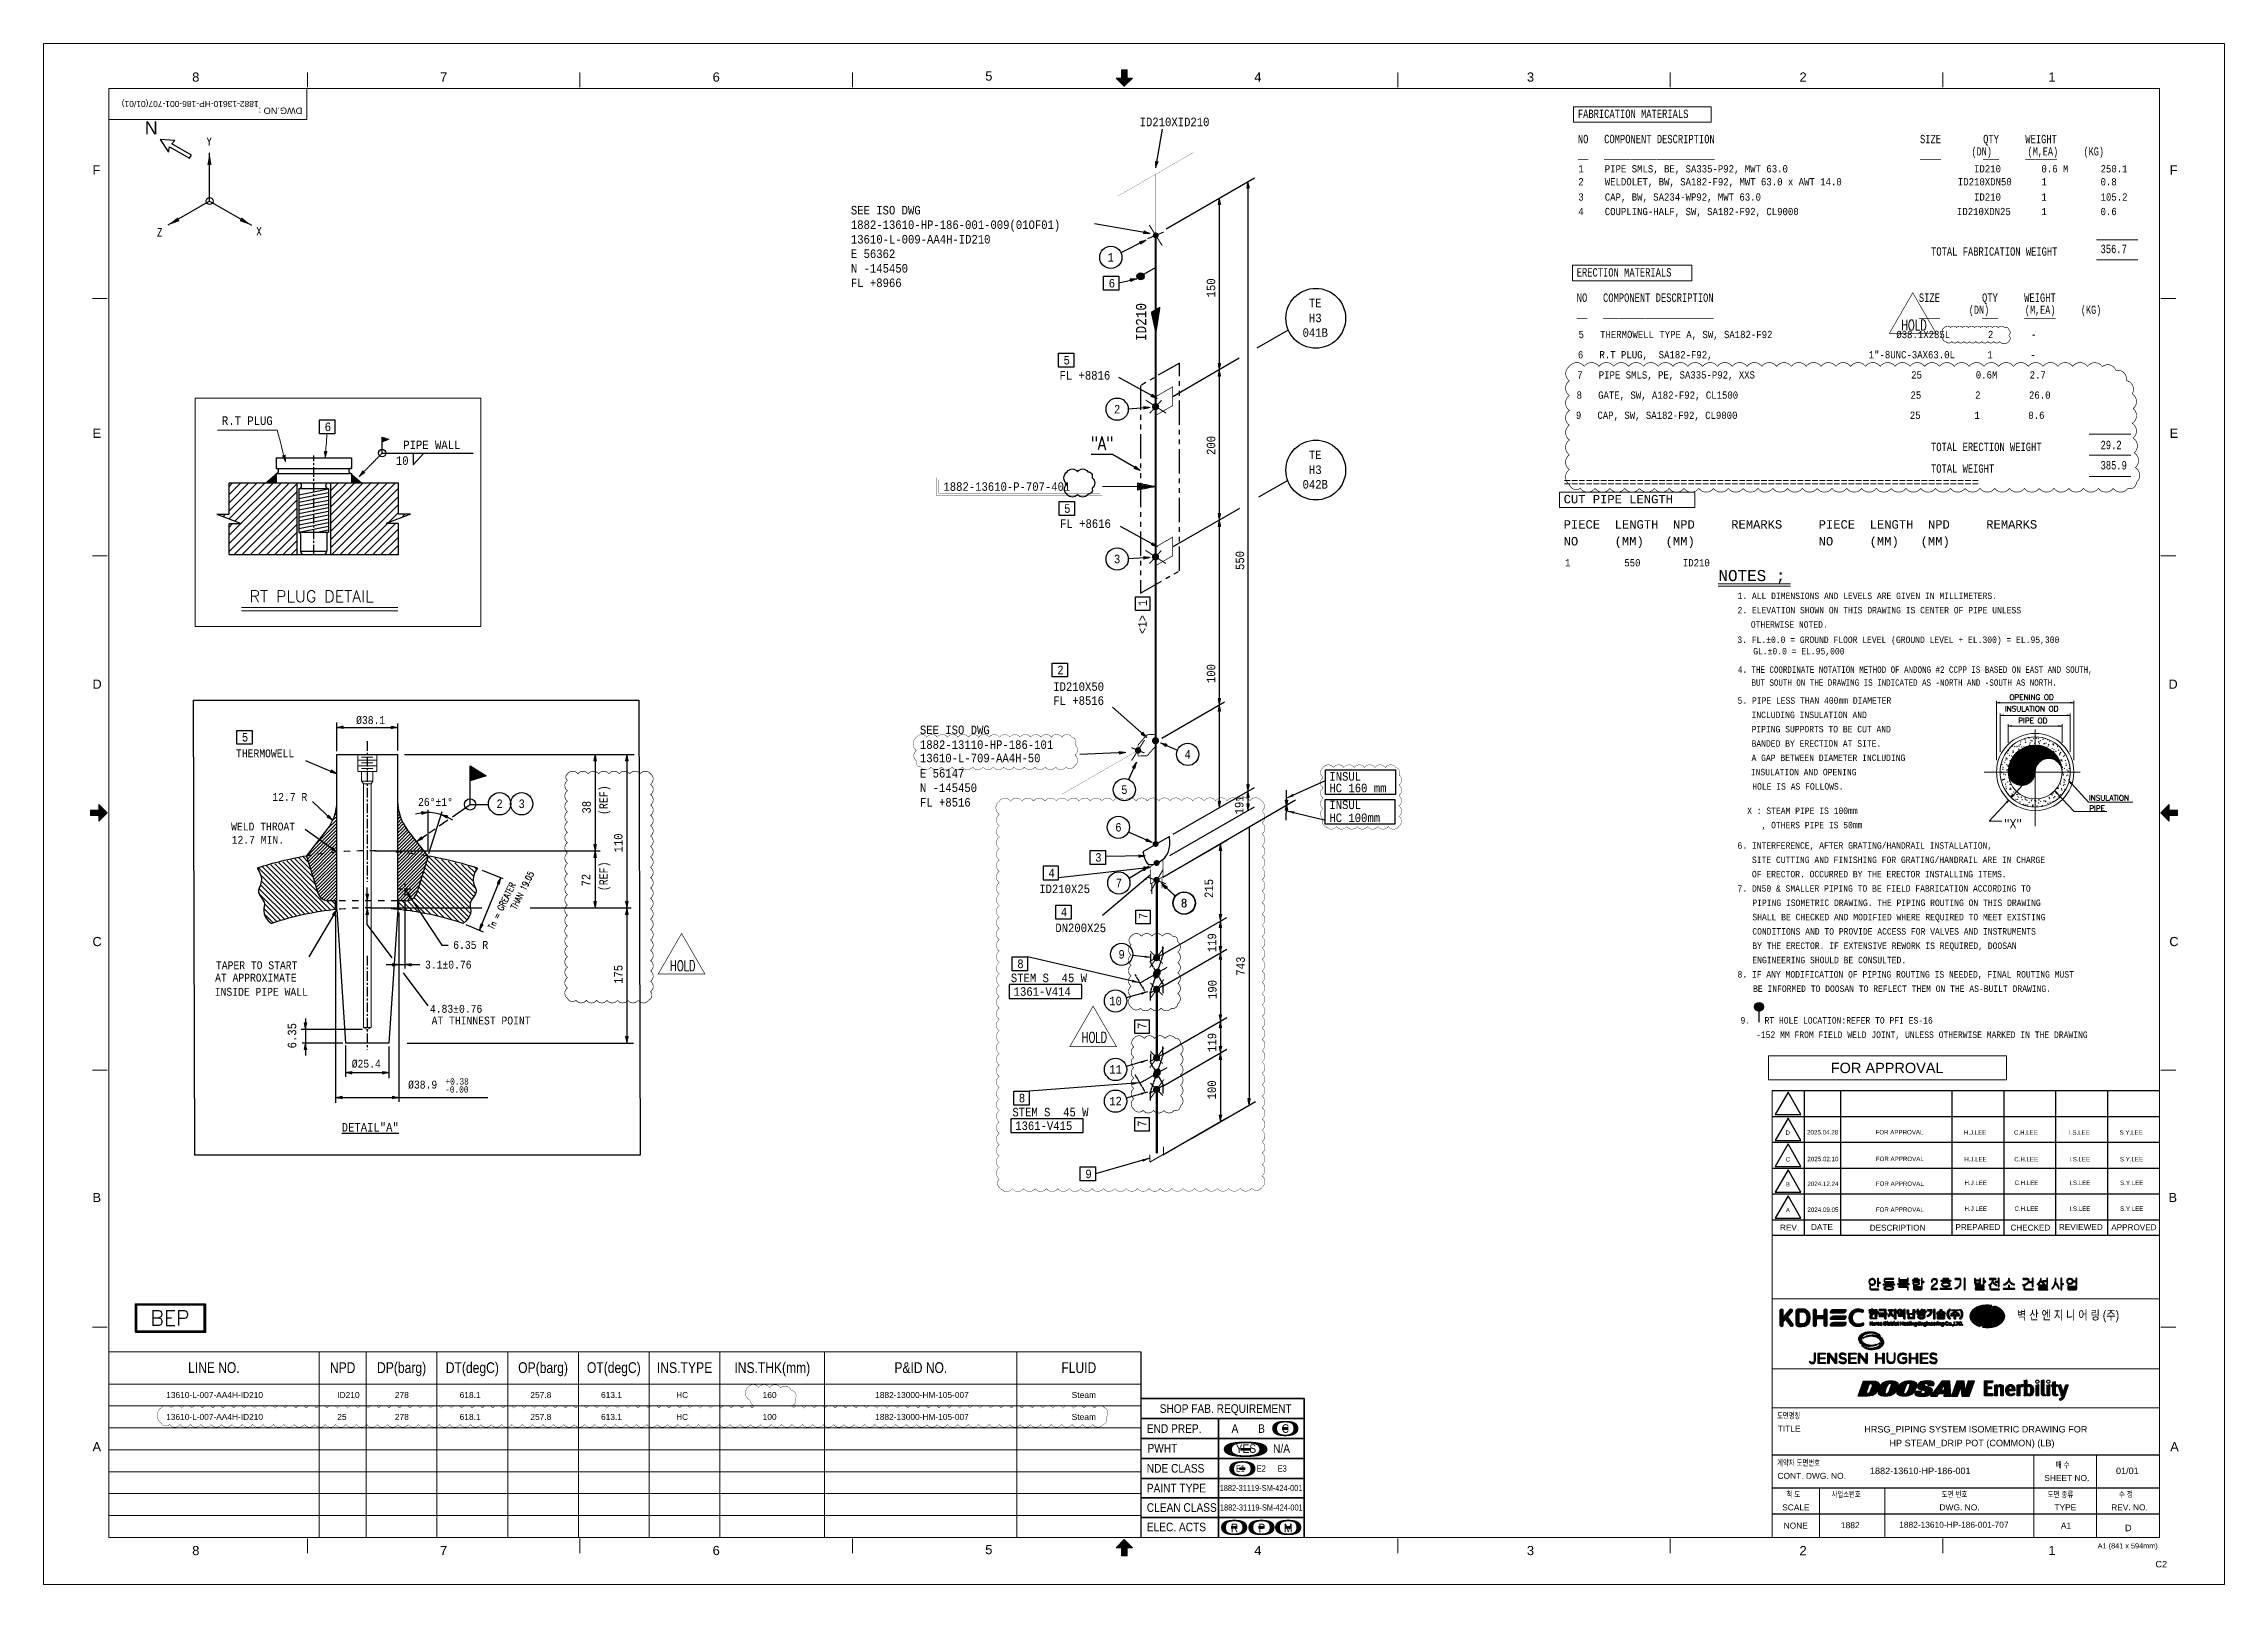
# Model space of a CAD drawing. Header units: inches. Extents: x 894 to 1735, y 0 to 594.
import ezdxf
from ezdxf.enums import TextEntityAlignment as Align

# ---------------------------------------------------------------- set-up
doc = ezdxf.new("R2010")
doc.units = ezdxf.units.IN
doc.header["$MEASUREMENT"] = 0
for name, pattern in [('CENTER', [2, 1.25, -0.25, 0.25, -0.25]), ('Dashed', [4.18782, 2.09391, -2.09391]), ('PHANTOM2', [1.25, 0.625, -0.125, 0.125, -0.125, 0.125, -0.125]), ('Solid', [1, 1, 0])]:
    doc.linetypes.add(name, pattern=pattern)
for name, color, linetype in [('1', 7, 'Continuous'), ('13', 7, 'Continuous'), ('2', 2, 'Continuous'), ('3', 7, 'Continuous'), ('4', 7, 'Continuous'), ('BG 0 -1', 7, 'Continuous'), ('BG 09.title block', 7, 'Continuous'), ('BG _U+B808_U+C774_U+C5B4 1', 7, 'Continuous'), ('BG BG BG BG BG 2', 7, 'Continuous'), ('BG BG BG BG TITLETEXT', 7, 'Continuous'), ('BG BG BG Default', 7, 'Continuous'), ('BG Default', 7, 'Continuous'), ('BG F-ANNO-LOGO', 7, 'Continuous'), ('BG happy form$0$TITLE-BOX', 7, 'Continuous'), ('BG VPORT', 7, 'Continuous'), ('BG ÇÑ±¹Áö¿ª³\xad¹æ±â¼úÁÖ½ÄÈ¸»ç CI', 7, 'Continuous'), ('Border', 7, 'Continuous'), ('CO', 7, 'Continuous'), ('DIM-LINES', 7, 'Continuous'), ('DIM-TEXT', 7, 'Continuous'), ('FITTINGS', 7, 'Continuous'), ('FRAME', 7, 'Continuous'), ('ISO-TEXT', 7, 'Continuous'), ('ISOTEXT', 7, 'Continuous'), ('MAT-LIST', 7, 'Continuous'), ('NOZZLES', 7, 'Continuous'), ('PIPE', 7, 'Continuous'), ('Rev.4', 6, 'Continuous'), ('WELDS', 7, 'Continuous')]:
    doc.layers.add(name, color=color, linetype=linetype)
for name, color, linetype, lineweight in [('borderText', 2, 'Solid', 13), ('materialLabel', 2, 'Solid', 13), ('message', 2, 'Solid', 13), ('spool', 2, 'Solid', 13), ('symbol', 2, 'Solid', 30), ('weldCyanLabel', 4, 'Solid', 13), ('weldDimension', 2, 'Solid', 13)]:
    doc.layers.add(name, color=color, linetype=linetype, lineweight=lineweight)
doc.styles.add('1882-13610-HP-186-001-007(02OF02)_MODEL-EMBED 1_DWG$0$Arial', font='arial.ttf')
doc.styles.add('Arial', font='arial.ttf')
doc.styles.add('fixedText', font='MONOTXT8.shx', dxfattribs={"width": 0.85})
doc.styles.add('MONOTXT', font='MONOTXT.shx', dxfattribs={"width": 0.8})
doc.styles.add('ROMANS', font='romans.shx', dxfattribs={"width": 0.8})
doc.styles.get("Standard").update_dxf_attribs({"font": 'arial.ttf'})
doc.styles.add('txt.shx', font='txt.shx')
doc.dimstyles.new('1-1', dxfattribs={"dimtxt": 2.5, "dimasz": 3, "dimexe": 1.2, "dimexo": 1.2, "dimtad": 1, "dimdec": 1, "dimzin": 12, "dimdsep": 46, "dimtxsty": 'ROMANS', "dimcen": 2.5, "dimclrd": 4, "dimclre": 4, "dimclrt": 2, "dimadec": 1, "dimazin": 3, "dimtfac": 1, "dimtdec": 1, "dimtmove": 0, "dimatfit": 3, "dimfxl": 1, "dimtfill": 1, "dimarcsym": 0})
doc.dimstyles.new('ISO-25', dxfattribs={"dimtxt": 2.5, "dimasz": 2.5, "dimexe": 1.25, "dimexo": 0.625, "dimtad": 1, "dimtxsty": 'Standard', "dimcen": 2.5, "dimclre": 4, "dimadec": 0, "dimazin": 0, "dimtfac": 1, "dimtmove": 0, "dimatfit": 3, "dimfxl": 1, "dimarcsym": 0})

msp = doc.modelspace()

# ---------------------------------------------------------------- texts
at = {"color": 2, "linetype": 'Continuous', "lineweight": 25, "style": 'txt.shx'}
msp.add_text('BEP', height=5.76, dxfattribs=at).set_placement((934.96, 99.79))
at = {"layer": '1', "color": 4, "linetype": 'Continuous', "lineweight": 0, "style": 'MONOTXT'}
msp.add_text('NOTES ;', height=4.263, dxfattribs=at).set_placement((1552.56, 388.93), align=Align.MIDDLE_CENTER)
at = {"layer": '2', "style": 'fixedText', "width": 0.85}
for s, p in [('1', (1305.33, 511.65)), ('2', (1307.76, 453.06)), ('3', (1307.76, 395.29)), ('4', (1334.97, 319.97)), ('5', (1310.55, 306.37)), ('2', (1069.6, 300.94)), ('3', (1078.13, 300.94)), ('6', (1308.26, 291.89)), ('7', (1308.43, 270.43)), ('8', (1333.52, 262.69)), ('8', (1333.65, 262.62)), ('9', (1309.48, 242.92)), ('10', (1307.15, 224.91)), ('11', (1307.15, 198.52)), ('12', (1307.15, 186.3))]:
    msp.add_text(s, height=3.3, dxfattribs=at).set_placement(p, align=Align.MIDDLE_CENTER)
at = {"layer": '2', "style": 'ROMANS'}
msp.add_text('RT PLUG DETAIL', height=4.4787, dxfattribs=at).set_placement((973.22, 378.69))
at = {"layer": '2', "color": 4, "linetype": 'Continuous', "lineweight": 0, "style": 'ROMANS'}
for s, height, p in [('INSULATION OD', 2.0625, (1650.11, 336.57)), ('OPENING OD', 2.062, (1651.84, 341.01)), ('PIPE OD', 2.062, (1655.23, 331.96)), ('INSULATION', 2.062, (1682.51, 302.15)), ('PIPE', 2.062, (1682.64, 298.17))]:
    msp.add_text(s, height=height, dxfattribs=at).set_placement(p)
at = {"layer": '2', "color": 4, "linetype": 'Continuous', "lineweight": 0, "style": 'ROMANS', "width": 0.900007}
msp.add_text('"X"', height=3.437, dxfattribs=at).set_placement((1649.81, 291.52))
at = {"layer": '2', "style": '1882-13610-HP-186-001-007(02OF02)_MODEL-EMBED 1_DWG$0$Arial'}
for s, height, width, p in [('13610-L-007-AA4H-ID210', 2.2931, 1.002891, (941.05, 74.16)), ('ID210', 2.293, 1.008516, (1007.01, 74.16)), ('278', 2.293, 1.008516, (1029.23, 74.16)), ('618.1 ', 2.293, 1.008516, (1054.21, 74.16)), ('257.8 ', 2.293, 1.008516, (1081.47, 74.16)), ('613.1 ', 2.293, 1.008516, (1108.72, 74.16)), ('HC', 2.293, 0.992063, (1137.71, 74.16)), ('160', 2.293, 1.008516, (1171.05, 74.16)), ('1882-13000-HM-105-007', 2.2931, 1.00296, (1214.46, 74.16)), ('Steam', 2.293, 1.013128, (1290.23, 74.16)), ('13610-L-007-AA4H-ID210', 2.2931, 1.002891, (941.05, 65.71)), ('25', 2.293, 1.008516, (1007.01, 65.71)), ('278', 2.293, 1.008516, (1029.23, 65.71)), ('618.1 ', 2.293, 1.008516, (1054.21, 65.71)), ('257.8 ', 2.293, 1.008516, (1081.47, 65.71)), ('613.1 ', 2.293, 1.008516, (1108.72, 65.71)), ('HC', 2.293, 0.992063, (1137.71, 65.71)), ('100', 2.293, 1.008516, (1171.05, 65.71)), ('1882-13000-HM-105-007', 2.2931, 1.00296, (1214.46, 65.71)), ('Steam', 2.293, 1.013128, (1290.23, 65.71))]:
    msp.add_text(s, height=height, dxfattribs=dict(at, width=width)).set_placement(p, align=Align.TOP_LEFT)
at = {"layer": '3', "color": 2}
for s, height, style, width, p in [('HOLD ', 4, 'ROMANS', 0.7, (1616, 485.5)), ('%%UDETAIL"A"', 3.3, 'MONOTXT', 0.8566, (1019.73, 176.22))]:
    msp.add_text(s, height=height, dxfattribs=dict(at, style=style, width=width)).set_placement(p, align=Align.MIDDLE_CENTER)
at = {"layer": '3', "color": 3, "lineweight": 30, "style": 'ROMANS', "width": 0.8}
msp.add_text('"A"', height=5.148, dxfattribs=at).set_placement((1297.51, 442.51), align=Align.TOP_LEFT)
at = {"layer": '3', "color": 3, "style": 'ROMANS', "width": 0.7}
msp.add_text('HOLD ', height=4, dxfattribs=at).set_placement((1141.21, 238.51), align=Align.MIDDLE_CENTER)
at = {"layer": '3', "style": 'ROMANS', "width": 0.7}
msp.add_text('HOLD ', height=4, dxfattribs=at).set_placement((1299.94, 210.93), align=Align.MIDDLE_CENTER)
at = {"layer": 'BG 0 -1', "color": 7, "style": 'Arial'}
for s, height, width, p in [('8', 3.54, 1.008516, (952.45, 581.12)), ('7', 3.54, 1.008516, (1048.03, 581.12)), ('6', 3.54, 1.008516, (1153.15, 581.12)), ('5', 3.54, 1.008516, (1258.28, 581.46)), ('4', 3.54, 1.008516, (1362.05, 581.12)), ('3', 3.54, 1.008516, (1467.17, 581.12)), ('2', 3.54, 1.008516, (1572.3, 581.12)), ('1', 3.54, 1.008516, (1668.25, 581.1)), ('8', 3.54, 1.008516, (952.45, 13.03)), ('7', 3.54, 1.008516, (1048.03, 13.05)), ('6', 3.54, 1.008516, (1153.15, 13.05)), ('5', 3.54, 1.008516, (1258.28, 13.39)), ('4', 3.54, 1.008516, (1362.05, 13.05)), ('3', 3.54, 1.008516, (1467.17, 13.05)), ('2', 3.54, 1.008516, (1572.3, 13.05)), ('1', 3.54, 1.008516, (1668.25, 13.05)), ('A1 (841 x 594mm)', 2, 1.007335, (1697.49, 14.61))]:
    msp.add_text(s, height=height, dxfattribs=dict(at, width=width)).set_placement(p, align=Align.MIDDLE)
at = {"layer": 'BG 0 -1', "color": 4, "style": 'Arial', "width": 1.010263}
msp.add_text('DWG.NO : ', height=2.5, rotation=180, dxfattribs=at).set_placement((993.52, 568.1), align=Align.MIDDLE_LEFT)
at = {"layer": 'BG 0 -1', "color": 7, "style": 'Arial'}
for s, height, width, p in [('F', 3.54, 0.993934, (912.61, 543.5)), ('F', 3.54, 0.993934, (1713.71, 543.5)), ('E', 3.54, 1.004063, (912.61, 442.02)), ('E', 3.54, 1.004063, (1713.68, 442.02)), ('D', 3.54, 0.992063, (912.61, 345.28)), ('D', 3.54, 0.992063, (1713.21, 345.28)), ('C', 3.54, 0.992063, (912.61, 246.06)), ('C', 3.54, 0.992063, (1713.55, 246.06)), ('B ', 3.537, 1.005373, (912.61, 147.39)), ('B ', 3.537, 1.005373, (1713.21, 147.39)), ('벽 산 엔 지 니 어 링 (주)', 3.5574, 0.808848, (1654.79, 102.08)), ('A', 3.54, 1.004063, (912.61, 51.29)), ('A', 3.54, 1.004063, (1713.87, 51.29))]:
    msp.add_text(s, height=height, dxfattribs=dict(at, width=width)).set_placement(p)
at = {"layer": 'BG 09.title block', "color": 7, "style": 'Arial'}
for s, width, p in [('REV.', 1.000881, (1567.09, 137.56)), ('DATE', 1.004333, (1579.57, 137.77)), ('DESCRIPTION', 1.000365, (1608.75, 137.51)), ('PREPARED', 0.999338, (1639.7, 137.77)), ('CHECKED', 0.996974, (1659.95, 137.55)), ('REVIEWED', 1.010172, (1679.4, 137.77)), ('APPROVED', 1.000499, (1699.88, 137.68))]:
    msp.add_text(s, height=2.25, dxfattribs=dict(at, width=width)).set_placement(p, align=Align.MIDDLE)
at = {"layer": 'BG BG BG BG TITLETEXT', "color": 4, "style": 'Arial'}
for s, height, width, p in [('LINE NO.', 4.146, 0.800705, (959.43, 83.56)), ('NPD', 4.146, 0.80406, (1009.09, 83.56)), ('DP(barg)', 4.146, 0.806291, (1031.82, 83.56)), ('DT(degC)', 4.146, 0.805416, (1059.1, 83.56)), ('OP(barg)', 4.146, 0.806696, (1086.38, 83.56)), ('OT(degC)', 4.146, 0.805802, (1113.67, 83.56)), ('INS.TYPE', 4.146, 0.809963, (1140.95, 83.56)), ('INS.THK(mm)', 4.1456, 0.803775, (1174.78, 83.56)), ('P&ID NO.', 4.146, 0.801737, (1232.06, 83.56)), ('FLUID', 4.146, 0.803157, (1292.99, 83.56)), ('A       B      C', 3.3327, 0.840889, (1362.99, 60.07)), ('YES      N/A', 3.3327, 0.840889, (1363.98, 52.35)), ('E1      E2      E3', 2.5, 0.7, (1363.37, 44.65)), ('1882-31119-SM-424-001', 2.337, 0.840889, (1363.26, 37.14)), ('1882-31119-SM-424-001', 2.337, 0.840889, (1363.37, 29.64)), ('R', 3.33, 0.840889, (1353.03, 21.73)), ('P', 3.33, 0.840889, (1363.55, 21.73)), ('M', 3.33, 0.840889, (1373.74, 21.73))]:
    msp.add_text(s, height=height, dxfattribs=dict(at, width=width)).set_placement(p, align=Align.MIDDLE_CENTER)
at = {"layer": 'BG BG BG BG TITLETEXT', "color": 4, "style": 'Arial', "width": 0.840889}
for s, height, p in [('END PREP.', 3.333, (1319.2, 60.07)), ('PWHT', 3.333, (1319.45, 52.5)), ('NDE CLASS', 3.333, (1319.2, 44.74)), ('PAINT TYPE', 3.333, (1319.2, 37.1)), ('CLEAN CLASS', 3.3327, (1319.2, 29.62)), ('ELEC. ACTS', 3.333, (1319.2, 22.12))]:
    msp.add_text(s, height=height, dxfattribs=at).set_placement(p, align=Align.MIDDLE_LEFT)
at = {"layer": 'BG VPORT', "color": 7, "style": 'Arial'}
for s, width, p in [('도면명칭', 0.752508, (1562.28, 63.9)), ('TITLE', 1.012319, (1562.49, 58.89)), ('계약자 도면번호', 0.761293, (1562.26, 45.74)), ('CONT. DWG. NO.', 1.006777, (1562.41, 40.69)), (' SHEET NO.', 1.00288, (1664.42, 39.86)), ('매 수', 0.780824, (1669.66, 44.92)), ('척 도', 0.780824, (1565.82, 33.57)), ('사업소번호', 0.752508, (1583.34, 33.57)), ('도면 번호', 0.767495, (1625.75, 33.57)), ('도면 종류', 0.767495, (1666.6, 33.53)), ('수 정', 0.780824, (1694.07, 33.57)), ('SCALE', 1.002175, (1564.25, 28.52)), ('DWG. NO.', 1.010364, (1624.88, 28.52)), ('TYPE', 1.001693, (1669.24, 28.52)), (' REV. NO.', 1.000881, (1690.24, 28.51)), ('NONE', 0.997208, (1564.83, 21.5)), ('1882', 1.008516, (1586.9, 21.67)), ('A1', 1.006087, (1671.72, 21.49))]:
    msp.add_text(s, height=2.3, dxfattribs=dict(at, width=width)).set_placement(p)
at = {"layer": 'Border', "color": 2, "linetype": 'Continuous', "style": 'ROMANS', "width": 0.8}
for s, p in [('Y', (956.68, 554.68)), ('Y', (956.68, 554.68)), ('Z', (937.49, 519.76)), ('Z', (937.49, 519.76)), ('X', (975.79, 520.22)), ('X', (975.79, 520.22))]:
    msp.add_text(s, height=2.97, dxfattribs=at).set_placement(p)
at = {"layer": 'borderText', "style": 'fixedText', "width": 0.7225}
for s, height, p in [('FABRICATION MATERIALS', 3.2463, (1485.44, 565.32)), ('NO   COMPONENT DESCRIPTION                                       SIZE        QTY     WEIGHT  ', 3.2463, (1485.44, 555.59)), ('__   _____________________                                       ____        ___     ______  ', 3.2463, (1485.44, 549.78)), (' (DN)       (M,EA)     (KG)  ', 3.1409, (1635.29, 550.88)), ('TOTAL FABRICATION WEIGHT', 3.2463, (1621.66, 512.24)), ('356.7', 3.246, (1687.02, 513.21)), ('ERECTION MATERIALS', 3.2463, (1485, 504.18)), ('NO   COMPONENT DESCRIPTION                                       SIZE        QTY     WEIGHT  ', 3.2463, (1485, 494.44)), ('__   _____________________                                       ____        ___     ______  ', 3.2463, (1485, 488.41)), (' (DN)       (M,EA)     (KG)  ', 3.1409, (1634.26, 489.83)), ('TOTAL ERECTION WEIGHT', 3.2463, (1621.63, 436.91)), ('29.2', 3.246, (1687.02, 437.65)), ('TOTAL WEIGHT', 3.2463, (1621.63, 428.56)), ('385.9', 3.246, (1687.02, 429.84))]:
    msp.add_text(s, height=height, dxfattribs=at).set_placement(p)
at = {"layer": 'borderText', "style": 'fixedText'}
for s, p in [('=========================================================', (1479.96, 423.33)), ('CUT PIPE LENGTH', (1479.96, 416.77)), ('PIECE  LENGTH  NPD     REMARKS     PIECE  LENGTH  NPD     REMARKS     ', (1479.96, 407.03)), ('NO     (MM)   (MM)                 NO     (MM)   (MM)                  ', (1479.96, 400.54))]:
    msp.add_text(s, height=3.2463, dxfattribs=at).set_placement(p)
at = {"layer": 'DIM-TEXT', "color": 2, "style": 'MONOTXT', "width": 0.8566}
for s, height, p in [('150', 3.3, (1345.61, 496.16)), ('ID210', 3.96, (1318.97, 479.33)), ('200', 3.3, (1345.61, 435.43)), ('550', 3.3, (1356.75, 391.07)), ('100', 3.3, (1345.61, 347.46)), ('191', 3.3, (1356.48, 296.84)), ('110', 3.3, (1117.02, 282.15)), ('72', 3.3, (1104.57, 269.06)), ('215', 3.3, (1344.78, 264.63)), ('119', 3.3, (1345.98, 243.7)), ('175', 3.3, (1117.02, 231.49)), ('743', 3.3, (1357, 234.67)), ('190', 3.3, (1346.11, 225.67)), ('6.35', 3.3, (991.2, 206.63)), ('119', 3.3, (1345.98, 205.27)), ('100', 3.3, (1345.91, 186.95))]:
    msp.add_text(s, height=height, rotation=90, dxfattribs=at).set_placement(p)
at = {"layer": 'FRAME', "color": 2, "style": 'Arial', "width": 1.004634}
msp.add_text('1882-13610-HP-186-001-707(01/01)', height=2.318, rotation=180, dxfattribs=at).set_placement((976.69, 571.9))
at = {"layer": 'FRAME', "color": 2}
for s, height, style, width, p in [('N', 5, 'Arial', 0.992063, (932.77, 559)), ('3. FL.±0.0 = GROUND FLOOR LEVEL (GROUND LEVEL + EL.300) = EL.95,300', 2.5, 'MONOTXT', 0.8566, (1546.94, 362.93)), (' GL.±0.0 = EL.95,000', 2.5, 'MONOTXT', 0.8566, (1551.21, 358.52)), ('FOR APPROVAL', 4, 'Arial', 1.000881, (1582.97, 197.1)), ('D', 1.7, 'Arial', 1.004063, (1565.49, 173.29)), ('2025.04.28', 1.7, 'Arial', 1.008516, (1573.83, 173.45)), ('FOR APPROVAL', 1.7, 'Arial', 1.000881, (1600.23, 173.48)), ('H.J.LEE', 1.7, 'Arial', 0.994425, (1634.33, 173.37)), ('C.H.LEE', 1.7, 'Arial', 0.994425, (1653.63, 173.37)), ('I.S.LEE', 1.7, 'Arial', 0.999741, (1674.83, 173.37)), ('S.Y.LEE', 1.7, 'Arial', 1.001253, (1694.33, 173.37)), ('C', 1.7, 'Arial', 1.004063, (1565.61, 162.99)), ('2025.02.10', 1.7, 'Arial', 1.008516, (1573.95, 163.15)), ('FOR APPROVAL', 1.7, 'Arial', 1.000881, (1600.35, 163.18)), ('H.J.LEE', 1.7, 'Arial', 0.994425, (1634.46, 163.07)), ('C.H.LEE', 1.7, 'Arial', 0.994425, (1653.76, 163.07)), ('I.S.LEE', 1.7, 'Arial', 0.999741, (1674.96, 163.07)), ('S.Y.LEE', 1.7, 'Arial', 1.001253, (1694.46, 163.07)), ('B', 1.7, 'Arial', 1.004063, (1565.61, 153.42)), ('2024.12.24', 1.7, 'Arial', 1.008516, (1573.95, 153.58)), ('FOR APPROVAL', 1.7, 'Arial', 1.000881, (1600.35, 153.61)), ('H.J.LEE', 1.7, 'Arial', 0.994425, (1634.54, 153.97)), ('C.H.LEE', 1.7, 'Arial', 0.994425, (1653.84, 153.97)), ('I.S.LEE', 1.7, 'Arial', 0.999741, (1675.04, 153.97)), ('S.Y.LEE', 1.7, 'Arial', 1.001253, (1694.54, 153.97)), ('A', 1.7, 'Arial', 1.004063, (1565.61, 143.44)), ('2024.09.05', 1.7, 'Arial', 1.008516, (1573.95, 143.6)), ('FOR APPROVAL', 1.7, 'Arial', 1.000881, (1600.35, 143.63)), ('H.J.LEE', 1.7, 'Arial', 0.994425, (1634.54, 143.99)), ('C.H.LEE', 1.7, 'Arial', 0.994425, (1653.84, 143.99)), ('I.S.LEE', 1.7, 'Arial', 0.999741, (1675.04, 143.99)), ('S.Y.LEE', 1.7, 'Arial', 1.001253, (1694.54, 143.99)), ('HRSG_PIPING SYSTEM ISOMETRIC DRAWING FOR ', 2.5, 'Arial', 1.003287, (1595.9, 58.56)), (' HP STEAM_DRIP POT (COMMON) (LB) ', 2.5, 'Arial', 1.003287, (1604.63, 53.25)), ('1882-13610-HP-186-001', 2.5, 'Arial', 1.004634, (1598.07, 42.5)), ('01/01', 2.5, 'Arial', 1.002578, (1692.97, 42.5)), ('1882-13610-HP-186-001-707', 2.3, 'Arial', 1.004634, (1609.36, 21.84)), ('D', 2.5, 'Arial', 1.004063, (1696.47, 20.5)), ('C2', 2.5, 'Arial', 1.004063, (1708.19, 6.54))]:
    msp.add_text(s, height=height, dxfattribs=dict(at, style=style, width=width)).set_placement(p)
at = {"layer": 'FRAME', "color": 2, "style": 'MONOTXT', "width": 0.8566}
for s, p in [('1. ALL DIMENSIONS AND LEVELS ARE GIVEN IN MILLIMETERS.', (1547.01, 381.1)), ('2. ELEVATION SHOWN ON THIS DRAWING IS CENTER OF PIPE UNLESS', (1547.01, 375.58)), ('    OTHERWISE NOTED.', (1544.74, 370.06)), ('5. PIPE LESS THAN 400mm DIAMETER', (1547.01, 340.75)), ('  INCLUDING INSULATION AND', (1548.71, 335.23)), ('  PIPING SUPPORTS TO BE CUT AND ', (1548.71, 329.71)), ('  A GAP BETWEEN DIAMETER INCLUDING', (1548.71, 318.67)), ('  BANDED BY ERECTION AT SITE.', (1548.71, 324.19)), ('  INSULATION AND OPENING', (1548.43, 313.15)), ('  HOLE IS AS FOLLOWS.', (1548.99, 307.63)), ('  X : STEAM PIPE IS 100mm', (1547.01, 298.25)), ('6. INTERFERENCE, AFTER GRATING/HANDRAIL INSTALLATION, ', (1547.01, 284.86)), ('     , OTHERS PIPE IS 50mm', (1547.01, 292.73)), ('   SITE CUTTING AND FINISHING FOR GRATING/HANDRAIL ARE IN CHARGE', (1547.01, 279.34)), ('7. DN50 & SMALLER PIPING TO BE FIELD FABRICATION ACCORDING TO ', (1547.01, 268.3)), ('   OF ERECTOR. OCCURRED BY THE ERECTOR INSTALLING ITEMS.', (1547.01, 273.82)), ('    PIPING ISOMETRIC DRAWING. THE PIPING ROUTING ON THIS DRAWING', (1545.31, 262.78)), ('    SHALL BE CHECKED AND MODIFIED WHERE REQUIRED TO MEET EXISTING ', (1545.31, 257.26)), ('    CONDITIONS AND TO PROVIDE ACCESS FOR VALVES AND INSTRUMENTS ', (1545.31, 251.74)), ('    BY THE ERECTOR. IF EXTENSIVE REWORK IS REQUIRED, DOOSAN', (1545.31, 246.22)), ('8. IF ANY MODIFICATION OF PIPING ROUTING IS NEEDED, FINAL ROUTING MUST ', (1547.01, 235.18)), ('    ENGINEERING SHOULD BE CONSULTED.', (1545.31, 240.7)), ('    BE INFORMED TO DOOSAN TO REFLECT THEM ON THE AS-BUILT DRAWING.', (1545.59, 229.66)), ('9.   RT HOLE LOCATION:REFER TO PFI ES-16 ', (1548.16, 217.43)), ('    -152 MM FROM FIELD WELD JOINT, UNLESS OTHERWISE MARKED IN THE DRAWING ', (1546.74, 211.91))]:
    msp.add_text(s, height=2.5, dxfattribs=at).set_placement(p, align=Align.MIDDLE_LEFT)
at = {"layer": 'FRAME', "color": 2, "char_height": 2.5, "width": 378.0263, "attachment_point": 1, "style": 'MONOTXT'}
for s, insert in [('4. THE COORDINATE NOTATION METHOD OF ANDONG #2 CCPP IS BASED ON EAST AND SOUTH, ', (1547.2, 353.92)), ('   BUT SOUTH ON THE DRAWING IS INDICATED AS -NORTH AND -SOUTH AS NORTH.', (1547.2, 348.93))]:
    msp.add_mtext(s, dxfattribs=dict(at, insert=insert))
at = {"layer": 'ISO-TEXT', "color": 2, "style": 'MONOTXT', "width": 0.8566}
for s, p in [('ID210XID210', (1316.45, 562.17)), ('SEE ISO DWG', (1205.09, 528.14)), ('1882-13610-HP-186-001-009(01OF01)', (1205.09, 522.54)), ('13610-L-009-AA4H-ID210', (1205.09, 516.94)), ('E 56362', (1205.09, 511.34)), ('N -145450', (1205.09, 505.74)), ('FL +8966', (1205.09, 500.14)), ('6', (1304.51, 499.98)), ('TE', (1381.71, 492.34)), ('H3', (1381.74, 486.6)), ('041B', (1379.27, 480.97)), ('5', (1287.1, 470.3)), ('FL +8816', (1285.54, 464.48)), ('R.T PLUG ', (962.54, 447)), ('6', (1002.16, 444.61)), ('PIPE WALL', (1032.46, 437.68)), ('TE', (1381.71, 433.81)), ('H3', (1381.74, 428.07)), ('1882-13610-P-707-401', (1240.77, 421.59)), ('042B', (1379.27, 422.45)), ('5', (1287.34, 413.12)), ('FL +8616', (1285.78, 407.31)), ('2', (1284.69, 350.89)), ('ID210X50', (1283.13, 344.47)), ('FL +8516', (1283.13, 339.08)), ('5', (970.22, 324.93)), ('SEE ISO DWG', (1231.72, 327.79)), ('1882-13110-HP-186-101', (1231.72, 322.09)), ('13610-L-709-AA4H-50', (1231.72, 316.92)), ('E 56147', (1231.72, 311.06)), ('INSUL', (1389.61, 309.84)), ('N -145450', (1231.72, 305.46)), ('FL +8516', (1231.72, 299.86)), ('HC 160 mm', (1389.61, 305.39)), ('HC 100mm', (1389.61, 293.89)), ('INSUL', (1389.61, 298.9)), ('3', (1299.3, 278.6)), ('ID210X25', (1277.74, 266.5)), ('4', (1281.27, 272.6)), ('4', (1286.06, 257.56)), ('DN200X25', (1283.93, 251.46)), ('STEM S  45 W', (1266.77, 232.17)), ('8', (1269.26, 237.59)), ('1361-V414', (1267.86, 226.92)), ('8', (1269.85, 185.84)), ('STEM S  45 W', (1267.36, 180.42)), ('1361-V415', (1268.45, 175.17)), ('9', (1295.5, 156.59))]:
    msp.add_text(s, height=3.3, dxfattribs=at).set_placement(p)
msp.add_text('10', height=3.3, dxfattribs=at).set_placement((1032.06, 433.25), align=Align.MIDDLE)
for s, p in [('1', (1319.22, 377.11)), ('<1>', (1319.15, 366.42)), ('7', (1319.44, 256.42)), ('7', (1319.02, 214.11)), ('7', (1319.02, 176.38))]:
    msp.add_text(s, height=3.3, rotation=90, dxfattribs=at).set_placement(p)
at = {"layer": 'ISOTEXT', "color": 2, "style": 'ROMANS', "width": 0.8}
for s, p in [('Tn = GREATER', (1067.26, 252.29)), ('THAN 19.05', (1076.02, 259.95))]:
    msp.add_text(s, height=2.5, rotation=63.6669, dxfattribs=at).set_placement(p)
at = {"layer": 'MAT-LIST', "color": 2, "style": 'MONOTXT', "width": 0.8571}
for s, p in [('1', (1485.62, 544.34)), ('PIPE SMLS, BE, SA335-P92, MWT 63.0', (1495.82, 544.34)), ('ID210', (1638.22, 544.34)), ('0.6 M', (1664.22, 544.34)), ('250.1', (1687.02, 544.34)), ('2', (1485.62, 539.34)), ('WELDOLET, BW, SA182-F92, MWT 63.0 x AWT 14.0', (1495.82, 539.34)), ('ID210XDN50', (1631.99, 539.34)), ('1', (1664.22, 539.34)), ('0.8', (1687.02, 539.34)), ('4', (1485.62, 527.87)), ('3', (1485.62, 533.47)), ('CAP, BW, SA234-WP92, MWT 63.0', (1495.82, 533.47)), ('COUPLING-HALF, SW, SA182-F92, CL9000', (1495.82, 527.87)), ('ID210XDN25', (1631.63, 527.87)), ('ID210', (1638.22, 533.47)), ('1', (1664.22, 533.47)), ('1', (1664.22, 527.87)), ('0.6', (1687.02, 527.87)), ('105.2', (1687.02, 533.47)), ('5   THERMOWELL TYPE A, SW, SA182-F92                       %%C38.1X285L       2       -', (1485.71, 480.46)), ('6   R.T PLUG,  SA182-F92,                             1"-8UNC-3AX63.0L      1       -', (1485.45, 472.67)), ('7   PIPE SMLS, PE, SA335-P92, XXS                             25          0.6M      2.7', (1485.2, 464.89)), ('8   GATE, SW, A182-F92, CL1500                                25          2         26.0', (1484.94, 457.1)), ('9   CAP, SW, SA182-F92, CL9000                                25          1         0.6', (1484.68, 449.32)), ('550', (1503.35, 392.46)), ('ID210', (1525.95, 392.46)), ('1', (1480.45, 392.46))]:
    msp.add_text(s, height=2.8, dxfattribs=at).set_placement(p)
at = {"layer": 'message', "style": 'fixedText', "width": 0.85}
for s, height, p in [('%%C38.1', 3.05, (1014.29, 331.68)), ('THERMOWELL', 3.05, (967.97, 318.85)), ('12.7 R', 3.05, (981.99, 302.05)), ('26°±1°', 3.05, (1038.16, 300.12)), ('WELD THROAT', 3.0502, (966.07, 290.64)), ('12.7 MIN.', 3.05, (966.29, 285.51)), ('6.35 R', 3.05, (1051.73, 245.01)), ('TAPER TO START', 3.0502, (960.23, 237.17)), ('3.1±0.76', 3.05, (1040.85, 237.4)), ('AT APPROXIMATE', 3.0502, (959.9, 232.38)), ('INSIDE PIPE WALL', 3.0502, (959.77, 226.93)), ('4.83±0.76', 3.05, (1042.74, 220.36)), ('AT THINNEST POINT', 3.0502, (1043.41, 215.85)), ('%%C25.4', 3.05, (1012.58, 199.22)), ('%%C38.9', 3.05, (1034.33, 191.15)), ('+0.38', 2.44, (1048.75, 192.68)), ('-0.00', 2.44, (1048.64, 189.6))]:
    msp.add_text(s, height=height, dxfattribs=at).set_placement(p)
at = {"layer": 'NOZZLES', "color": 2, "linetype": 'Continuous', "lineweight": 35, "style": 'fixedText'}
for width, p in [(2.55, (1372.62, 60.08)), (4.25, (1357.32, 52.07)), (2.55, (1356.05, 44.55)), (2.55, (1352.91, 21.94)), (2.55, (1363.44, 21.94)), (2.55, (1373.73, 21.94))]:
    msp.add_text('0', height=5.76, dxfattribs=dict(at, width=width)).set_placement(p, align=Align.MIDDLE_CENTER)

# ---------------------------------------------------------------- blocks, each defined once
blk = doc.blocks.new('block37')
at = {"layer": 'FITTINGS', "color": 2, "linetype": 'ByBlock', "const_width": 0.35}
for points in [[(-6.9, -1.8), (-3.4, 2.1)], [(-3.4, 2.1), (0, 2.3)], [(0, 2.3), (0, 0)], [(0, 0), (0, -2.2)], [(-6.9, -6.1), (-6.9, -1.8)], [(-3.4, -6), (-6.9, -6.1)], [(0, -2.2), (-3.4, -6)]]:
    blk.add_lwpolyline(points, dxfattribs=at)
at = {"flags": 1}
for tag in ['Tag', 'Pipe Ref', 'Description', 'UCI', 'Key']:
    blk.add_attdef(tag, (0, 0), '', height=1, dxfattribs=at)
blk = doc.blocks.new('block44')
at = {"layer": 'WELDS'}
h = blk.add_hatch(color=2, dxfattribs=at)
edge = h.paths.add_edge_path(flags=0)
edge.add_arc((0, 0), 1.25, 0, 360)
at = {"layer": 'WELDS', "color": 2, "linetype": 'ByBlock', "const_width": 0.4}
for points in [[(2.5, 4), (-2.5, -3.9)], [(2.5, -1), (-2.5, 1.1)]]:
    blk.add_lwpolyline(points, dxfattribs=at)
at = {"flags": 1}
for tag in ['Tag', 'Pipe Ref', 'Description', 'UCI', 'Key']:
    blk.add_attdef(tag, (0, 0), '', height=1, dxfattribs=at)
blk = doc.blocks.new('A$C0a711439')
at = {"layer": 'BG BG BG Default', "color": 2, "linetype": 'Continuous', "lineweight": 35}
for p, q in [((-63.19, 7.7), (0, 7.7)), ((0, 7.7), (0, 0))]:
    blk.add_line(p, q, dxfattribs=at)
at = {"layer": 'BG BG BG BG TITLETEXT', "color": 4, "style": 'Arial', "width": 0.840889}
blk.add_text('SHOP FAB. REQUIREMENT', height=3.3327, dxfattribs=at).set_placement((-55.73, 3.83), align=Align.MIDDLE_LEFT)
blk = doc.blocks.new('block55')
at = {"layer": 'FITTINGS', "color": 2, "linetype": 'ByBlock', "const_width": 0.35}
for points in [[(0, 0), (-1.3, -8.3)], [(1.5, -6.7), (0, 0)], [(1.3, -6.8), (0, 0)], [(0, -0.6), (-1.3, -8.3)], [(-1.3, -8.3), (1.5, -6.7)], [(-1.3, -8.3), (1.3, -6.8)], [(0, -1.2), (-1.1, -8.2)], [(-1.1, -8.2), (1.1, -6.9)], [(0, -2), (-0.9, -8.1)], [(-0.9, -8.1), (1, -7)], [(0, -2.8), (-0.7, -7.9)], [(-0.7, -7.9), (0.8, -7.1)], [(0, -3.5), (-0.5, -7.8)], [(0, -4.2), (-0.3, -7.7)], [(0, -5), (-0.1, -7.6)], [(1.1, -6.9), (0, -0.6)], [(1, -7), (0, -1.2)], [(0.8, -7.1), (0, -2)], [(0.6, -7.2), (0, -2.8)], [(0.4, -7.3), (0, -3.5)], [(0.2, -7.4), (0, -4.2)], [(0, -7.6), (0, -5)], [(-0.5, -7.8), (0.6, -7.2)], [(-0.3, -7.7), (0.4, -7.3)], [(-0.1, -7.6), (0.2, -7.4)]]:
    blk.add_lwpolyline(points, dxfattribs=at)
at = {"flags": 1}
for tag in ['Pipe Ref', 'Description']:
    blk.add_attdef(tag, (0, 0), '', height=1, dxfattribs=at)
blk = doc.blocks.new('block46')
at = {"layer": 'WELDS'}
h = blk.add_hatch(color=2, dxfattribs=at)
edge = h.paths.add_edge_path(flags=0)
edge.add_arc((0, 0), 1.15, 0, 360)
at = {"flags": 1}
for tag in ['Tag', 'Pipe Ref', 'Description', 'UCI', 'Key']:
    blk.add_attdef(tag, (0, 0), '', height=1, dxfattribs=at)
blk = doc.blocks.new('block72')
at = {"color": 2, "linetype": 'ByBlock', "const_width": 0.2}
for points in [[(0, 2.4), (0, 0)], [(4.8, -0.4), (0, 2.4)], [(0, 0), (0, -2.4)], [(0, -2.4), (4.8, -5.1)], [(4.8, -5.1), (4.8, -0.4)]]:
    blk.add_lwpolyline(points, dxfattribs=at)
at = {"flags": 1}
for tag in ['Tag', 'Pipe Ref', 'Description', 'UCI', 'Key']:
    blk.add_attdef(tag, (0, 0), '', height=1, dxfattribs=at)
blk = doc.blocks.new('block114')
at = {"layer": 'WELDS'}
h = blk.add_hatch(color=2, dxfattribs=at)
edge = h.paths.add_edge_path(flags=0)
edge.add_arc((0, 0), 1.15, 0, 360)
at = {"flags": 1}
for tag in ['Tag', 'Pipe Ref', 'Description', 'UCI', 'Key']:
    blk.add_attdef(tag, (0, 0), '', height=1, dxfattribs=at)

# ---------------------------------------------------------------- hatches: boundary and pattern name
at = {"linetype": 'Continuous'}
for points in [[(1315.59, 503.59), (1315.54, 503.7), (1315.49, 503.81), (1315.45, 503.93), (1315.43, 504.04), (1315.41, 504.16), (1315.41, 504.28), (1315.41, 504.4), (1315.43, 504.52), (1315.45, 504.64), (1315.49, 504.75), (1315.54, 504.86), (1315.59, 504.97), (1315.66, 505.07), (1315.73, 505.17), (1315.81, 505.26), (1315.9, 505.34), (1315.99, 505.41), (1316.1, 505.48), (1316.2, 505.53), (1316.31, 505.58), (1316.43, 505.61), (1316.55, 505.64), (1316.67, 505.66), (1316.79, 505.66), (1316.91, 505.66), (1317.02, 505.64), (1317.14, 505.61), (1317.26, 505.58), (1317.37, 505.53), (1317.47, 505.48), (1317.58, 505.41), (1317.67, 505.34), (1317.76, 505.26), (1317.84, 505.17), (1317.91, 505.07), (1317.98, 504.97), (1318.03, 504.86), (1318.08, 504.75), (1318.12, 504.64), (1318.14, 504.52), (1318.16, 504.4), (1318.16, 504.28), (1318.16, 504.16), (1318.14, 504.04), (1318.12, 503.93), (1318.08, 503.81), (1318.03, 503.7), (1317.98, 503.59), (1317.91, 503.49), (1317.84, 503.4), (1317.76, 503.31), (1317.67, 503.23), (1317.58, 503.15), (1317.47, 503.09), (1317.37, 503.03), (1317.26, 502.99), (1317.14, 502.95), (1317.02, 502.93), (1316.91, 502.91), (1316.79, 502.9), (1316.67, 502.91), (1316.55, 502.93), (1316.43, 502.95), (1316.31, 502.99), (1316.2, 503.03), (1316.1, 503.09), (1315.99, 503.15), (1315.9, 503.23), (1315.81, 503.31), (1315.73, 503.4), (1315.66, 503.49)], [(1555.31, 224.35), (1555.45, 224.34), (1555.6, 224.32), (1555.74, 224.29), (1555.89, 224.25), (1556.02, 224.19), (1556.15, 224.12), (1556.28, 224.04), (1556.4, 223.95), (1556.51, 223.85), (1556.6, 223.74), (1556.7, 223.63), (1556.77, 223.5), (1556.84, 223.37), (1556.9, 223.23), (1556.94, 223.09), (1556.98, 222.95), (1557, 222.8), (1557, 222.65), (1557, 222.51), (1556.98, 222.36), (1556.94, 222.22), (1556.9, 222.07), (1556.84, 221.94), (1556.77, 221.81), (1556.7, 221.68), (1556.6, 221.56), (1556.51, 221.46), (1556.4, 221.36), (1556.28, 221.27), (1556.15, 221.19), (1556.02, 221.12), (1555.89, 221.06), (1555.74, 221.02), (1555.6, 220.98), (1555.45, 220.97), (1555.31, 220.96), (1555.16, 220.97), (1555.01, 220.98), (1554.87, 221.02), (1554.73, 221.06), (1554.59, 221.12), (1554.46, 221.19), (1554.33, 221.27), (1554.22, 221.36), (1554.11, 221.46), (1554.01, 221.56), (1553.92, 221.68), (1553.84, 221.81), (1553.77, 221.94), (1553.71, 222.07), (1553.67, 222.22), (1553.64, 222.36), (1553.62, 222.51), (1553.61, 222.65), (1553.62, 222.8), (1553.64, 222.95), (1553.67, 223.09), (1553.71, 223.23), (1553.77, 223.37), (1553.84, 223.5), (1553.92, 223.63), (1554.01, 223.74), (1554.11, 223.85), (1554.22, 223.95), (1554.33, 224.04), (1554.46, 224.12), (1554.59, 224.19), (1554.73, 224.25), (1554.87, 224.29), (1555.01, 224.32), (1555.16, 224.34)]]:
    msp.add_hatch(color=2, dxfattribs=at).paths.add_polyline_path(points)
at = {"layer": '13', "linetype": 'Continuous', "lineweight": 0}
for points in [[(1648.14, 340.08), (1648.14, 339.67), (1646.89, 339.88)], [(1675.48, 340.08), (1675.48, 339.67), (1676.73, 339.88)], [(1649.53, 335.23), (1649.53, 334.82), (1648.28, 335.02)], [(1652.67, 331.09), (1652.67, 330.67), (1651.42, 330.88)], [(1670.96, 331.09), (1670.96, 330.67), (1672.21, 330.88)], [(1674.08, 335.23), (1674.08, 334.82), (1675.33, 335.02)]]:
    msp.add_hatch(color=4, dxfattribs=at).paths.add_polyline_path(points)
at = {"layer": '2'}
h = msp.add_hatch(color=2, dxfattribs=at)
h.dxf.hatch_style = 1
h.paths.add_polyline_path([(1064.38, 311.71), (1058.25, 315.56), (1058.25, 309.74)])
at = {"layer": '4'}
h = msp.add_hatch(dxfattribs=at)
h.set_pattern_fill('ANSI31', color=4, scale=0.7, style=0)
h.set_pattern_definition([(45, (4272.0631, -12604.5324), (-1.57154482, 1.57154482), [])])
h.paths.add_polyline_path([(1025.85, 408.99), (1035.28, 412.53), (1030.57, 412.53), (1030.57, 424.69), (1004.58, 424.69), (1004.41, 424.52), (1004.41, 397), (1030.43, 397), (1030.57, 397.14), (1030.57, 408.99)])
h.paths.add_polyline_path([(969.99, 408.99), (965.27, 408.99), (965.27, 397), (991.43, 397), (991.43, 424.69), (965.27, 424.69), (965.27, 412.53), (960.56, 412.53)])
at = {"layer": '4', "linetype": 'Continuous', "lineweight": 0}
for points in [[(1653.53, 304.11), (1652.53, 303.33), (1653.23, 304.4)], [(1670.01, 304.92), (1669.32, 305.98), (1670.32, 305.21)], [(1675.61, 308.57), (1674.92, 309.63), (1675.92, 308.86)], [(1650.58, 301.55), (1651.58, 302.32), (1650.88, 301.27)]]:
    msp.add_hatch(color=4, dxfattribs=at).paths.add_polyline_path(points)
at = {"layer": '4'}
for points in [[(1372.64, 302.32), (1373.04, 300.4), (1373.44, 302.32)], [(1372.64, 298.48), (1373.04, 300.4), (1373.44, 298.48)]]:
    msp.add_hatch(color=4, dxfattribs=at).paths.add_polyline_path(points)
at = {"layer": '4', "lineweight": 25}
msp.add_hatch(color=4, dxfattribs=at).paths.add_polyline_path([(1035.71, 264.09), (1034.62, 266.53), (1033.89, 266.04)])
at = {"layer": 'BG 0 -1', "linetype": 'ByBlock'}
for color, points in [(5, [(1645.12, 107.39), (1644.9, 107.43), (1644.68, 107.47), (1644.46, 107.5), (1644.24, 107.52), (1644.01, 107.54), (1643.79, 107.56), (1643.56, 107.57), (1643.34, 107.57), (1643.11, 107.57), (1642.89, 107.57), (1642.67, 107.56), (1642.44, 107.54), (1642.22, 107.52), (1642, 107.5), (1641.78, 107.47), (1641.56, 107.43), (1641.35, 107.39), (1641.13, 107.35), (1640.92, 107.3), (1640.71, 107.24), (1640.51, 107.18), (1640.31, 107.12), (1640.11, 107.05), (1639.92, 106.98), (1639.73, 106.9), (1639.54, 106.82), (1639.36, 106.73), (1639.19, 106.64), (1639.02, 106.55), (1638.85, 106.45), (1638.69, 106.35), (1638.53, 106.24), (1638.39, 106.13), (1638.24, 106.02), (1638.11, 105.91), (1637.98, 105.79), (1637.85, 105.67), (1637.73, 105.54), (1637.62, 105.41), (1637.52, 105.28), (1637.42, 105.15), (1637.33, 105.02), (1637.25, 104.88), (1637.17, 104.74), (1637.11, 104.6), (1637.05, 104.46), (1636.99, 104.32), (1636.95, 104.18), (1636.91, 104.03), (1636.88, 103.89), (1636.86, 103.74), (1636.84, 103.59), (1636.84, 103.45), (1636.84, 103.3), (1636.85, 103.15), (1636.87, 103.01), (1636.89, 102.86), (1636.92, 102.71), (1636.96, 102.57), (1637.01, 102.42), (1637.07, 102.28), (1637.13, 102.14), (1637.2, 102), (1637.28, 101.86), (1637.36, 101.72), (1637.46, 101.59), (1637.56, 101.45), (1637.66, 101.32), (1637.78, 101.2), (1637.9, 101.07), (1638.02, 100.95), (1638.16, 100.83), (1638.3, 100.71), (1638.44, 100.6), (1638.59, 100.49), (1638.75, 100.38), (1638.91, 100.28), (1639.08, 100.18), (1639.25, 100.08), (1639.43, 99.99), (1639.61, 99.9), (1639.8, 99.82), (1639.99, 99.74), (1640.19, 99.66), (1640.38, 99.59), (1640.59, 99.53)]), (80, [(1641.54, 99.29), (1641.76, 99.25), (1641.98, 99.21), (1642.21, 99.18), (1642.43, 99.16), (1642.66, 99.14), (1642.88, 99.12), (1643.11, 99.11), (1643.33, 99.11), (1643.56, 99.11), (1643.79, 99.12), (1644.01, 99.13), (1644.24, 99.14), (1644.46, 99.17), (1644.68, 99.19), (1644.9, 99.23), (1645.12, 99.26), (1645.34, 99.3), (1645.55, 99.35), (1645.76, 99.4), (1645.97, 99.46), (1646.18, 99.52), (1646.38, 99.59), (1646.57, 99.66), (1646.77, 99.73), (1646.96, 99.81), (1647.14, 99.9), (1647.32, 99.99), (1647.5, 100.08), (1647.67, 100.17), (1647.83, 100.27), (1647.99, 100.38), (1648.14, 100.49), (1648.29, 100.6), (1648.43, 100.71), (1648.57, 100.83), (1648.7, 100.95), (1648.82, 101.07), (1648.93, 101.2), (1649.04, 101.33), (1649.14, 101.46), (1649.24, 101.6), (1649.32, 101.73), (1649.4, 101.87), (1649.48, 102.01), (1649.54, 102.15), (1649.6, 102.29), (1649.65, 102.44), (1649.69, 102.58), (1649.72, 102.73), (1649.75, 102.88), (1649.77, 103.02), (1649.78, 103.17), (1649.78, 103.32), (1649.77, 103.47), (1649.76, 103.62), (1649.74, 103.76), (1649.71, 103.91), (1649.67, 104.06), (1649.62, 104.2), (1649.57, 104.35), (1649.51, 104.49), (1649.44, 104.63), (1649.36, 104.77), (1649.28, 104.91), (1649.19, 105.05), (1649.09, 105.18), (1648.99, 105.32), (1648.88, 105.45), (1648.76, 105.57), (1648.63, 105.7), (1648.5, 105.82), (1648.36, 105.94), (1648.22, 106.05), (1648.07, 106.17), (1647.91, 106.27), (1647.75, 106.38), (1647.58, 106.48), (1647.41, 106.58), (1647.23, 106.67), (1647.05, 106.76), (1646.86, 106.85), (1646.67, 106.93), (1646.47, 107), (1646.27, 107.08), (1646.07, 107.14)])]:
    msp.add_hatch(color=color, dxfattribs=at).paths.add_polyline_path(points)
at = {"layer": 'BG 0 -1', "linetype": 'ByBlock', "true_color": 0x005bac}
h = msp.add_hatch(color=154, dxfattribs=at)
edge = h.paths.add_edge_path()
edge.add_spline(control_points=[(1599.27, 78.38), (1599.27, 78.38), (1595.64, 78.38), (1595.64, 78.38), (1595.64, 78.38), (1593.59, 72.62), (1593.59, 72.62), (1593.59, 72.62), (1597.23, 72.62), (1597.23, 72.62), (1600.12, 72.62), (1600.75, 73.99), (1601.29, 75.5), (1601.82, 77.01), (1602.16, 78.38), (1599.27, 78.38)], knot_values=[0, 0, 0, 0, 1, 1, 1, 2, 2, 2, 3, 3, 3, 4, 4, 4, 5, 5, 5, 5], degree=3, periodic=0)
edge = h.paths.add_edge_path(flags=0)
edge.add_spline(control_points=[(1598.71, 75.5), (1598.15, 73.94), (1597.95, 73.7), (1596.98, 73.7), (1596.98, 73.7), (1596.48, 73.7), (1596.48, 73.7), (1596.48, 73.7), (1597.76, 77.3), (1597.76, 77.3), (1597.76, 77.3), (1598.25, 77.3), (1598.25, 77.3), (1599.22, 77.3), (1599.26, 77.06), (1598.71, 75.5)], knot_values=[0, 0, 0, 0, 1, 1, 1, 2, 2, 2, 3, 3, 3, 4, 4, 4, 5, 5, 5, 5], degree=3, periodic=0)
h = msp.add_hatch(color=154, dxfattribs=at)
edge = h.paths.add_edge_path()
edge.add_spline(control_points=[(1606.14, 78.49), (1603.58, 78.49), (1602.41, 77.65), (1601.65, 75.5), (1600.89, 73.34), (1601.46, 72.5), (1604.02, 72.5), (1606.58, 72.5), (1607.75, 73.34), (1608.51, 75.5), (1609.28, 77.65), (1608.7, 78.49), (1606.14, 78.49)], knot_values=[0, 0, 0, 0, 1, 1, 1, 2, 2, 2, 3, 3, 3, 4, 4, 4, 4], degree=3, periodic=0)
edge = h.paths.add_edge_path(flags=0)
edge.add_spline(control_points=[(1605.93, 75.5), (1605.38, 73.94), (1605.15, 73.52), (1604.38, 73.52), (1603.61, 73.52), (1603.68, 73.94), (1604.23, 75.5), (1604.78, 77.06), (1605.01, 77.48), (1605.78, 77.48), (1606.55, 77.48), (1606.48, 77.06), (1605.93, 75.5)], knot_values=[0, 0, 0, 0, 1, 1, 1, 2, 2, 2, 3, 3, 3, 4, 4, 4, 4], degree=3, periodic=0)
h = msp.add_hatch(color=154, dxfattribs=at)
edge = h.paths.add_edge_path()
edge.add_spline(control_points=[(1613.38, 78.49), (1610.82, 78.49), (1609.65, 77.65), (1608.89, 75.5), (1608.12, 73.34), (1608.7, 72.5), (1611.26, 72.5), (1613.81, 72.5), (1614.98, 73.34), (1615.75, 75.5), (1616.51, 77.65), (1615.93, 78.49), (1613.38, 78.49)], knot_values=[0, 0, 0, 0, 1, 1, 1, 2, 2, 2, 3, 3, 3, 4, 4, 4, 4], degree=3, periodic=0)
edge = h.paths.add_edge_path(flags=0)
edge.add_spline(control_points=[(1613.16, 75.5), (1612.61, 73.94), (1612.38, 73.52), (1611.62, 73.52), (1610.85, 73.52), (1610.92, 73.94), (1611.47, 75.5), (1612.02, 77.06), (1612.25, 77.48), (1613.02, 77.48), (1613.78, 77.48), (1613.72, 77.06), (1613.16, 75.5)], knot_values=[0, 0, 0, 0, 1, 1, 1, 2, 2, 2, 3, 3, 3, 4, 4, 4, 4], degree=3, periodic=0)
h = msp.add_hatch(color=154, dxfattribs=at)
edge = h.paths.add_edge_path()
edge.add_spline(control_points=[(1622.13, 74.28), (1622.88, 76.39), (1618.59, 75.83), (1618.99, 76.97), (1619.09, 77.23), (1619.42, 77.48), (1619.95, 77.48), (1620.44, 77.48), (1620.57, 77.19), (1620.45, 76.85), (1620.45, 76.85), (1620.4, 76.72), (1620.4, 76.72), (1620.4, 76.72), (1622.74, 76.72), (1622.74, 76.72), (1623.18, 77.95), (1622.44, 78.49), (1620.26, 78.49), (1618.15, 78.49), (1616.89, 77.86), (1616.47, 76.69), (1615.75, 74.65), (1619.88, 75.22), (1619.48, 74.08), (1619.37, 73.76), (1618.98, 73.52), (1618.47, 73.52), (1617.99, 73.52), (1617.71, 73.7), (1617.89, 74.19), (1617.89, 74.19), (1617.94, 74.33), (1617.94, 74.33), (1617.94, 74.33), (1615.52, 74.33), (1615.52, 74.33), (1615.52, 74.33), (1615.44, 74.13), (1615.44, 74.13), (1615.02, 72.93), (1616.03, 72.5), (1618.1, 72.5), (1620.31, 72.5), (1621.7, 73.05), (1622.13, 74.28)], knot_values=[0, 0, 0, 0, 1, 1, 1, 2, 2, 2, 3, 3, 3, 4, 4, 4, 5, 5, 5, 6, 6, 6, 7, 7, 7, 8, 8, 8, 9, 9, 9, 10, 10, 10, 11, 11, 11, 12, 12, 12, 13, 13, 13, 14, 14, 14, 15, 15, 15, 15], degree=3, periodic=0)
h = msp.add_hatch(color=154, dxfattribs=at)
h.paths.add_polyline_path([(1625.77, 78.38), (1621.39, 72.62), (1624.05, 72.62), (1624.67, 73.62), (1626.66, 73.62), (1626.56, 72.62), (1629.22, 72.62), (1628.92, 78.38)])
h.paths.add_polyline_path([(1626.76, 74.76), (1625.36, 74.76), (1626.91, 77.2), (1626.94, 77.2)], flags=0)
for points in [[(1636.01, 78.38), (1634.75, 74.83), (1634.73, 74.83), (1634.37, 78.38), (1631.57, 78.38), (1629.53, 72.62), (1631.87, 72.62), (1633.13, 76.18), (1633.16, 76.18), (1633.57, 72.62), (1636.31, 72.62), (1638.35, 78.38)], [(1642.25, 72.74), (1642.25, 78.47), (1645.43, 78.47), (1645.31, 77.69), (1643.22, 77.69), (1643.22, 76.13), (1644.97, 76.13), (1644.97, 75.34), (1643.22, 75.34), (1643.22, 73.55), (1645.52, 73.55), (1645.52, 72.74)], [(1662.14, 72.74), (1662.14, 76.86), (1663.06, 77.03), (1663.06, 72.74)], [(1666.43, 72.74), (1666.43, 76.86), (1667.35, 77.03), (1667.35, 72.74)]]:
    msp.add_hatch(color=154, dxfattribs=at).paths.add_polyline_path(points)
h = msp.add_hatch(color=154, dxfattribs=at)
edge = h.paths.add_edge_path()
edge.add_spline(control_points=[(1648.6, 72.74), (1648.6, 72.74), (1648.6, 75.52), (1648.6, 75.52), (1648.6, 75.81), (1648.56, 76), (1648.49, 76.1), (1648.42, 76.2), (1648.29, 76.25), (1648.12, 76.25), (1647.99, 76.25), (1647.83, 76.21), (1647.66, 76.12), (1647.49, 76.03), (1647.34, 75.92), (1647.2, 75.78), (1647.2, 75.78), (1647.2, 72.74), (1647.2, 72.74), (1647.2, 72.74), (1646.3, 72.74), (1646.3, 72.74), (1646.3, 72.74), (1646.3, 75.82), (1646.3, 75.82), (1646.3, 76.04), (1646.29, 76.22), (1646.27, 76.37), (1646.25, 76.52), (1646.21, 76.66), (1646.15, 76.81), (1646.15, 76.81), (1646.97, 77.05), (1646.97, 77.05), (1647.02, 76.95), (1647.06, 76.86), (1647.09, 76.76), (1647.11, 76.66), (1647.12, 76.56), (1647.12, 76.45), (1647.35, 76.64), (1647.56, 76.79), (1647.77, 76.88), (1647.97, 76.98), (1648.18, 77.03), (1648.41, 77.03), (1648.73, 77.03), (1649, 76.93), (1649.2, 76.74), (1649.4, 76.55), (1649.5, 76.26), (1649.5, 75.87), (1649.5, 75.87), (1649.5, 72.74), (1649.5, 72.74), (1649.5, 72.74), (1648.6, 72.74), (1648.6, 72.74)], knot_values=[0, 0, 0, 0, 1, 1, 1, 2, 2, 2, 3, 3, 3, 4, 4, 4, 5, 5, 5, 6, 6, 6, 7, 7, 7, 8, 8, 8, 9, 9, 9, 10, 10, 10, 11, 11, 11, 12, 12, 12, 13, 13, 13, 14, 14, 14, 15, 15, 15, 16, 16, 16, 17, 17, 17, 18, 18, 18, 19, 19, 19, 19], degree=3, periodic=0)
h = msp.add_hatch(color=154, dxfattribs=at)
edge = h.paths.add_edge_path()
edge.add_spline(control_points=[(1651.5, 74.59), (1651.5, 74.59), (1651.5, 74.52), (1651.5, 74.52), (1651.5, 74.38), (1651.51, 74.23), (1651.54, 74.09), (1651.57, 73.94), (1651.63, 73.82), (1651.71, 73.7), (1651.79, 73.59), (1651.9, 73.5), (1652.03, 73.43), (1652.16, 73.36), (1652.33, 73.33), (1652.53, 73.33), (1652.91, 73.33), (1653.26, 73.46), (1653.58, 73.74), (1653.58, 73.74), (1653.93, 73.19), (1653.93, 73.19), (1653.5, 72.82), (1652.99, 72.63), (1652.43, 72.63), (1652.13, 72.63), (1651.86, 72.68), (1651.62, 72.78), (1651.38, 72.89), (1651.18, 73.03), (1651.02, 73.22), (1650.85, 73.41), (1650.72, 73.64), (1650.63, 73.91), (1650.54, 74.18), (1650.5, 74.49), (1650.5, 74.83), (1650.5, 75.2), (1650.54, 75.51), (1650.62, 75.77), (1650.7, 76.02), (1650.84, 76.26), (1651.02, 76.47), (1651.19, 76.66), (1651.38, 76.8), (1651.59, 76.89), (1651.8, 76.98), (1652.04, 77.03), (1652.3, 77.03), (1652.51, 77.03), (1652.71, 77), (1652.9, 76.93), (1653.09, 76.87), (1653.28, 76.76), (1653.45, 76.6), (1653.64, 76.43), (1653.77, 76.21), (1653.86, 75.93), (1653.95, 75.65), (1654, 75.26), (1654, 74.78), (1654, 74.78), (1654, 74.59), (1654, 74.59), (1654, 74.59), (1651.5, 74.59), (1651.5, 74.59)], knot_values=[0, 0, 0, 0, 1, 1, 1, 2, 2, 2, 3, 3, 3, 4, 4, 4, 5, 5, 5, 6, 6, 6, 7, 7, 7, 8, 8, 8, 9, 9, 9, 10, 10, 10, 11, 11, 11, 12, 12, 12, 13, 13, 13, 14, 14, 14, 15, 15, 15, 16, 16, 16, 17, 17, 17, 18, 18, 18, 19, 19, 19, 20, 20, 20, 21, 21, 21, 22, 22, 22, 22], degree=3, periodic=0)
edge = h.paths.add_edge_path(flags=0)
edge.add_spline(control_points=[(1653.06, 75.26), (1653.06, 75.6), (1652.99, 75.87), (1652.85, 76.06), (1652.72, 76.25), (1652.53, 76.34), (1652.3, 76.34), (1652.04, 76.34), (1651.84, 76.25), (1651.71, 76.06), (1651.57, 75.87), (1651.51, 75.6), (1651.51, 75.26), (1651.51, 75.26), (1653.06, 75.26), (1653.06, 75.26)], knot_values=[0, 0, 0, 0, 1, 1, 1, 2, 2, 2, 3, 3, 3, 4, 4, 4, 5, 5, 5, 5], degree=3, periodic=0)
h = msp.add_hatch(color=154, dxfattribs=at)
edge = h.paths.add_edge_path()
edge.add_spline(control_points=[(1656.87, 76.13), (1656.82, 76.15), (1656.78, 76.16), (1656.74, 76.18), (1656.7, 76.19), (1656.66, 76.19), (1656.61, 76.19), (1656.42, 76.19), (1656.25, 76.13), (1656.1, 76.01), (1655.96, 75.89), (1655.87, 75.74), (1655.82, 75.57), (1655.82, 75.57), (1655.82, 72.74), (1655.82, 72.74), (1655.82, 72.74), (1654.91, 72.74), (1654.91, 72.74), (1654.91, 72.74), (1654.91, 75.7), (1654.91, 75.7), (1654.91, 75.96), (1654.9, 76.18), (1654.87, 76.36), (1654.84, 76.54), (1654.81, 76.7), (1654.76, 76.82), (1654.76, 76.82), (1655.6, 77.04), (1655.6, 77.04), (1655.7, 76.84), (1655.76, 76.62), (1655.76, 76.37), (1655.92, 76.61), (1656.09, 76.78), (1656.26, 76.88), (1656.43, 76.99), (1656.62, 77.05), (1656.82, 77.05), (1656.95, 77.05), (1657.05, 77.02), (1657.15, 76.98), (1657.15, 76.98), (1656.87, 76.13), (1656.87, 76.13)], knot_values=[0, 0, 0, 0, 1, 1, 1, 2, 2, 2, 3, 3, 3, 4, 4, 4, 5, 5, 5, 6, 6, 6, 7, 7, 7, 8, 8, 8, 9, 9, 9, 10, 10, 10, 11, 11, 11, 12, 12, 12, 13, 13, 13, 14, 14, 14, 15, 15, 15, 15], degree=3, periodic=0)
h = msp.add_hatch(color=154, dxfattribs=at)
edge = h.paths.add_edge_path()
edge.add_spline(control_points=[(1665.72, 72.75), (1665.56, 72.68), (1665.37, 72.65), (1665.18, 72.65), (1664.94, 72.65), (1664.77, 72.69), (1664.64, 72.78), (1664.52, 72.87), (1664.43, 72.98), (1664.37, 73.11), (1664.31, 73.23), (1664.28, 73.36), (1664.27, 73.5), (1664.26, 73.63), (1664.26, 73.74), (1664.26, 73.83), (1664.26, 73.83), (1664.26, 77.4), (1664.26, 77.4), (1664.26, 77.55), (1664.25, 77.67), (1664.25, 77.79), (1664.25, 77.9), (1664.24, 78), (1664.24, 78.1), (1664.23, 78.19), (1664.22, 78.28), (1664.21, 78.37), (1664.2, 78.45), (1664.19, 78.54), (1664.17, 78.63), (1664.17, 78.63), (1665.11, 78.84), (1665.11, 78.84), (1665.14, 78.71), (1665.16, 78.55), (1665.17, 78.37), (1665.18, 78.19), (1665.18, 77.96), (1665.18, 77.68), (1665.18, 77.68), (1665.18, 74.13), (1665.18, 74.13), (1665.18, 73.99), (1665.19, 73.87), (1665.19, 73.79), (1665.19, 73.7), (1665.2, 73.63), (1665.21, 73.58), (1665.21, 73.53), (1665.22, 73.48), (1665.23, 73.45), (1665.25, 73.42), (1665.26, 73.4), (1665.28, 73.38), (1665.3, 73.34), (1665.35, 73.31), (1665.4, 73.29), (1665.46, 73.28), (1665.52, 73.28), (1665.57, 73.31), (1665.57, 73.31), (1665.72, 72.75), (1665.72, 72.75)], knot_values=[0, 0, 0, 0, 1, 1, 1, 2, 2, 2, 3, 3, 3, 4, 4, 4, 5, 5, 5, 6, 6, 6, 7, 7, 7, 8, 8, 8, 9, 9, 9, 10, 10, 10, 11, 11, 11, 12, 12, 12, 13, 13, 13, 14, 14, 14, 15, 15, 15, 16, 16, 16, 17, 17, 17, 18, 18, 18, 19, 19, 19, 20, 20, 20, 21, 21, 21, 21], degree=3, periodic=0)
h = msp.add_hatch(color=154, dxfattribs=at)
edge = h.paths.add_edge_path()
edge.add_spline(control_points=[(1670.5, 72.81), (1670.24, 72.69), (1669.96, 72.63), (1669.68, 72.63), (1669.48, 72.63), (1669.31, 72.66), (1669.17, 72.71), (1669.03, 72.77), (1668.92, 72.85), (1668.83, 72.94), (1668.75, 73.04), (1668.69, 73.16), (1668.65, 73.29), (1668.61, 73.42), (1668.59, 73.56), (1668.59, 73.71), (1668.59, 73.71), (1668.59, 76.3), (1668.59, 76.3), (1668.59, 76.3), (1668.13, 76.3), (1668.13, 76.3), (1668.13, 76.3), (1668.13, 76.93), (1668.13, 76.93), (1668.13, 76.93), (1668.59, 76.93), (1668.59, 76.93), (1668.59, 77.11), (1668.59, 77.28), (1668.59, 77.46), (1668.6, 77.64), (1668.61, 77.81), (1668.63, 77.97), (1668.63, 77.97), (1669.57, 78.19), (1669.57, 78.19), (1669.54, 78.02), (1669.53, 77.82), (1669.51, 77.59), (1669.5, 77.36), (1669.49, 77.14), (1669.49, 76.93), (1669.49, 76.93), (1670.49, 76.93), (1670.49, 76.93), (1670.49, 76.93), (1670.25, 76.3), (1670.25, 76.3), (1670.25, 76.3), (1669.48, 76.3), (1669.48, 76.3), (1669.48, 76.3), (1669.48, 73.95), (1669.48, 73.95), (1669.48, 73.69), (1669.52, 73.51), (1669.59, 73.42), (1669.66, 73.32), (1669.8, 73.28), (1670, 73.28), (1670.11, 73.28), (1670.24, 73.3), (1670.39, 73.36), (1670.39, 73.36), (1670.5, 72.81), (1670.5, 72.81)], knot_values=[0, 0, 0, 0, 1, 1, 1, 2, 2, 2, 3, 3, 3, 4, 4, 4, 5, 5, 5, 6, 6, 6, 7, 7, 7, 8, 8, 8, 9, 9, 9, 10, 10, 10, 11, 11, 11, 12, 12, 12, 13, 13, 13, 14, 14, 14, 15, 15, 15, 16, 16, 16, 17, 17, 17, 18, 18, 18, 19, 19, 19, 20, 20, 20, 21, 21, 21, 22, 22, 22, 22], degree=3, periodic=0)
h = msp.add_hatch(color=154, dxfattribs=at)
edge = h.paths.add_edge_path()
edge.add_spline(control_points=[(1673.06, 72.65), (1672.97, 72.39), (1672.89, 72.17), (1672.8, 71.98), (1672.71, 71.79), (1672.61, 71.62), (1672.49, 71.49), (1672.37, 71.35), (1672.22, 71.24), (1672.06, 71.15), (1671.89, 71.06), (1671.68, 70.99), (1671.43, 70.95), (1671.43, 70.95), (1671.13, 71.54), (1671.13, 71.54), (1671.28, 71.58), (1671.4, 71.62), (1671.52, 71.68), (1671.63, 71.73), (1671.73, 71.81), (1671.82, 71.9), (1671.92, 71.99), (1672, 72.1), (1672.07, 72.24), (1672.14, 72.37), (1672.21, 72.54), (1672.27, 72.74), (1672.27, 72.74), (1671.98, 72.74), (1671.98, 72.74), (1671.92, 72.98), (1671.85, 73.2), (1671.78, 73.43), (1671.71, 73.65), (1671.64, 73.85), (1671.58, 74.04), (1671.58, 74.04), (1670.63, 76.86), (1670.63, 76.86), (1670.63, 76.86), (1671.56, 77.02), (1671.56, 77.02), (1671.56, 77.02), (1672.33, 74.47), (1672.33, 74.47), (1672.34, 74.41), (1672.36, 74.33), (1672.38, 74.23), (1672.38, 74.23), (1672.46, 73.93), (1672.46, 73.93), (1672.49, 73.83), (1672.51, 73.74), (1672.52, 73.67), (1672.54, 73.59), (1672.55, 73.54), (1672.56, 73.52), (1672.56, 73.53), (1672.57, 73.57), (1672.59, 73.65), (1672.61, 73.72), (1672.63, 73.81), (1672.66, 73.92), (1672.68, 74.03), (1672.72, 74.14), (1672.76, 74.27), (1672.8, 74.4), (1672.83, 74.53), (1672.87, 74.66), (1672.87, 74.66), (1673.57, 76.93), (1673.57, 76.93), (1673.57, 76.93), (1674.55, 76.93), (1674.55, 76.93), (1674.55, 76.93), (1673.06, 72.65), (1673.06, 72.65)], knot_values=[0, 0, 0, 0, 1, 1, 1, 2, 2, 2, 3, 3, 3, 4, 4, 4, 5, 5, 5, 6, 6, 6, 7, 7, 7, 8, 8, 8, 9, 9, 9, 10, 10, 10, 11, 11, 11, 12, 12, 12, 13, 13, 13, 14, 14, 14, 15, 15, 15, 16, 16, 16, 17, 17, 17, 18, 18, 18, 19, 19, 19, 20, 20, 20, 21, 21, 21, 22, 22, 22, 23, 23, 23, 24, 24, 24, 25, 25, 25, 26, 26, 26, 26], degree=3, periodic=0)
at = {"layer": 'BG Default', "linetype": 'Continuous'}
for points in [[(1598.93, 117.9), (1598.51, 117.85), (1598.16, 117.67), (1598.93, 117.63), (1599.33, 117.55), (1599.62, 117.3), (1599.8, 116.96), (1599.85, 116.58), (1599.79, 116.17), (1599.62, 115.87), (1599.32, 115.63), (1598.93, 115.55), (1599.68, 115.51), (1599.85, 115.68), (1600.06, 116.01), (1600.16, 116.41), (1600.17, 116.58), (1600.12, 117), (1599.95, 117.36), (1599.85, 117.49), (1599.56, 117.75), (1599.19, 117.88)], [(1601.21, 118.05), (1601.05, 117.89), (1601.05, 114.86), (1601.11, 114.74), (1601.21, 114.69), (1601.32, 114.74), (1601.38, 114.86), (1601.38, 116.11), (1601.98, 116.11), (1602.11, 116.25), (1601.98, 116.39), (1601.38, 116.39), (1601.38, 117.89)], [(1607.1, 117.96), (1604.04, 117.96), (1603.67, 117.84), (1603.54, 117.52), (1603.54, 116.88), (1603.68, 116.54), (1604.05, 116.42), (1604.08, 116.42), (1605.35, 116.42), (1605.23, 116.3), (1605.23, 115.71), (1603.27, 115.71), (1603.14, 115.67), (1603.1, 115.57), (1603.13, 115.47), (1603.22, 115.43), (1607.53, 115.43), (1607.65, 115.47), (1607.69, 115.57), (1607.65, 115.67), (1607.53, 115.71), (1605.55, 115.71), (1605.55, 116.32), (1605.43, 116.42), (1607.18, 116.42), (1607.31, 116.56), (1607.16, 116.7), (1604.08, 116.7), (1603.92, 116.75), (1603.87, 116.9), (1603.87, 117.49), (1603.92, 117.63), (1604.09, 117.67), (1607.13, 117.67), (1607.22, 117.72), (1607.25, 117.82), (1607.21, 117.92)], [(1616.58, 117.98), (1615.15, 117.98), (1614.99, 117.85), (1615.15, 117.7), (1616.6, 117.7), (1616.74, 117.85)], [(1618.07, 118.05), (1617.92, 117.89), (1617.92, 115.69), (1617.96, 115.57), (1618.07, 115.53), (1618.18, 115.57), (1618.24, 115.69), (1618.24, 116.44), (1618.84, 116.44), (1618.98, 116.58), (1618.84, 116.72), (1618.24, 116.72), (1618.24, 117.89)], [(1628.35, 117.9), (1626.36, 117.9), (1626.21, 117.75), (1626.36, 117.61), (1628.37, 117.61), (1628.5, 117.75)], [(1632.6, 117.87), (1630.98, 117.87), (1630.83, 117.74), (1630.99, 117.6), (1632.61, 117.6), (1632.81, 117.54), (1632.88, 117.36), (1632.88, 116.72), (1632.86, 116.25), (1632.79, 115.83), (1632.66, 115.46), (1632.49, 115.13), (1632.33, 114.92), (1632.06, 114.66), (1631.72, 114.46), (1631.34, 114.32), (1630.91, 114.24), (1630.89, 114.24), (1630.74, 114.09), (1630.91, 113.96), (1631.33, 114.01), (1631.71, 114.13), (1632.07, 114.31), (1632.38, 114.55), (1632.53, 114.71), (1632.76, 115), (1632.94, 115.34), (1633.07, 115.71), (1633.15, 116.12), (1633.19, 116.56), (1633.19, 116.71), (1633.19, 117.36), (1633.05, 117.72), (1633.04, 117.74), (1632.68, 117.87)], [(1634.58, 118.05), (1634.47, 118.01), (1634.41, 117.89), (1634.41, 113.62), (1634.47, 113.49), (1634.58, 113.45), (1634.68, 113.49), (1634.74, 113.62), (1634.74, 117.89), (1634.68, 118.01)], [(1640.58, 117.95), (1640.47, 117.9), (1640.42, 117.79), (1640.42, 117.31), (1638.74, 117.31), (1640.42, 117.02), (1640.42, 116.3), (1640.36, 116.14), (1640.16, 116.08), (1638.97, 116.08), (1640.6, 115.93), (1640.74, 116.27), (1640.74, 117.79), (1640.69, 117.9)], [(1641.9, 118.05), (1641.74, 117.89), (1641.74, 115.81), (1641.8, 115.69), (1641.9, 115.66), (1642.01, 115.69), (1642.07, 115.81), (1642.07, 116.56), (1642.67, 116.56), (1642.81, 116.71), (1642.67, 116.85), (1642.07, 116.85), (1642.07, 117.89)], [(1646.68, 117.87), (1644.19, 117.87), (1644.04, 117.74), (1644.18, 117.6), (1645.27, 117.6), (1645.27, 117.3), (1645.23, 116.89), (1645.43, 116.58), (1645.58, 116.25), (1645.84, 115.89), (1645.9, 115.83), (1646.2, 115.56), (1646.54, 115.31), (1646.71, 115.22), (1646.86, 115.19), (1646.95, 115.28), (1646.97, 115.39), (1646.89, 115.5), (1646.5, 115.73), (1646.19, 115.98), (1646.01, 116.18), (1645.78, 116.52), (1645.65, 116.9), (1645.6, 117.3), (1645.6, 117.31), (1645.6, 117.6), (1646.68, 117.6), (1646.82, 117.74)], [(1647.69, 118.05), (1647.57, 118), (1647.53, 117.89), (1647.53, 116.72), (1646.58, 116.72), (1646.47, 116.68), (1646.43, 116.58), (1646.48, 116.49), (1646.61, 116.45), (1647.53, 116.45), (1647.53, 114.87), (1647.57, 114.74), (1647.69, 114.69), (1647.8, 114.74), (1647.85, 114.87), (1647.85, 117.89), (1647.8, 118)], [(1651.71, 117.99), (1651.6, 117.95), (1651.55, 117.81), (1651.51, 117.4), (1651.71, 117.06), (1651.86, 116.71), (1652.09, 116.37), (1652.39, 116.05), (1652.4, 116.04), (1652.73, 115.77), (1653.09, 115.57), (1653.46, 115.44), (1653.57, 115.42), (1653.73, 115.43), (1653.79, 115.53), (1653.77, 115.64), (1653.65, 115.71), (1653.24, 115.82), (1652.89, 116), (1652.56, 116.25), (1652.43, 116.37), (1652.18, 116.68), (1652, 117.04), (1651.9, 117.42), (1651.87, 117.8), (1651.81, 117.95)], [(1658.85, 117.87), (1657.21, 117.87), (1657.05, 117.74), (1657.21, 117.6), (1658.86, 117.6), (1659.04, 117.55), (1659.11, 117.37), (1659.11, 117.1), (1659.05, 116.71), (1658.88, 116.36), (1658.6, 116.06), (1658.59, 116.04), (1658.28, 115.84), (1657.93, 115.68), (1657.52, 115.58), (1657.13, 115.54), (1656.99, 115.49), (1656.95, 115.39), (1657.01, 115.29), (1657.14, 115.26), (1657.59, 115.31), (1657.99, 115.41), (1658.35, 115.57), (1658.68, 115.77), (1658.8, 115.85), (1659.1, 116.16), (1659.3, 116.49), (1659.4, 116.86), (1659.42, 117.1), (1659.42, 117.39), (1659.26, 117.75), (1659.26, 117.75), (1658.89, 117.87)], [(1660.8, 118.05), (1660.69, 118), (1660.63, 117.87), (1660.63, 116.63), (1659.63, 116.63), (1659.5, 116.58), (1659.46, 116.48), (1659.51, 116.39), (1659.65, 116.35), (1660.63, 116.35), (1660.63, 114.87), (1660.69, 114.74), (1660.8, 114.69), (1660.91, 114.74), (1660.97, 114.87), (1660.97, 117.87), (1660.91, 118)], [(1666.42, 118.05), (1666.31, 118), (1666.26, 117.89), (1666.26, 117.05), (1664.86, 117.05), (1664.73, 117.01), (1664.69, 116.91), (1664.74, 116.81), (1664.87, 116.76), (1666.26, 116.76), (1666.26, 115.81), (1666.31, 115.69), (1666.42, 115.66), (1666.53, 115.69), (1666.58, 115.81), (1666.58, 117.89), (1666.53, 118)], [(1669.68, 117.93), (1669.57, 117.88), (1669.52, 117.76), (1669.51, 117.36), (1669.46, 116.96), (1669.39, 116.55), (1669.28, 116.14), (1669.23, 115.95), (1669.08, 115.52), (1668.91, 115.13), (1668.71, 114.77), (1668.5, 114.44), (1668.26, 114.15), (1668.2, 114.02), (1668.25, 113.91), (1668.35, 113.89), (1668.47, 113.94), (1668.73, 114.28), (1668.95, 114.62), (1669.14, 114.98), (1669.16, 115.02), (1669.33, 115.38), (1669.47, 115.76), (1669.6, 116.18), (1669.62, 116.23), (1669.83, 116.39), (1669.71, 116.56), (1669.77, 116.96), (1669.8, 117.16), (1669.83, 117.58), (1669.84, 117.76), (1669.79, 117.88)], [(1671.88, 118.05), (1671.77, 118.01), (1671.71, 117.89), (1671.71, 113.61), (1671.77, 113.49), (1671.88, 113.45), (1671.99, 113.49), (1672.04, 113.61), (1672.04, 115.61), (1672.65, 115.61), (1672.79, 115.75), (1672.65, 115.88), (1672.04, 115.88), (1672.04, 117.89), (1671.99, 118.01)], [(1677.66, 118.05), (1677.55, 118), (1677.5, 117.87), (1677.5, 116.93), (1676.56, 116.93), (1676.45, 116.89), (1676.45, 116.88), (1676.14, 116.81), (1676.45, 116.71), (1676.46, 116.69), (1676.58, 116.65), (1677.5, 116.65), (1677.5, 115.71), (1677.55, 115.58), (1677.66, 115.54), (1677.77, 115.58), (1677.83, 115.71), (1677.83, 117.88), (1677.77, 118)], [(1598.15, 115), (1598.04, 114.95), (1598, 114.8), (1598, 114.09), (1598.14, 113.72), (1598.5, 113.59), (1598.54, 113.59), (1601.38, 113.59), (1601.52, 113.72), (1601.38, 113.86), (1598.58, 113.86), (1598.37, 113.91), (1598.32, 114.11), (1598.32, 114.8), (1598.26, 114.95)], [(1605.39, 115.05), (1604.89, 115.03), (1604.47, 114.98), (1604.11, 114.89), (1603.92, 114.82), (1605.39, 114.78), (1605.9, 114.76), (1606.31, 114.71), (1606.62, 114.63), (1606.63, 114.63), (1606.95, 114.39), (1606.99, 114.24), (1606.82, 113.96), (1606.63, 113.87), (1606.31, 113.79), (1605.9, 113.74), (1605.4, 113.72), (1605.39, 113.72), (1603.92, 113.67), (1604.23, 113.56), (1604.61, 113.49), (1605.07, 113.45), (1605.39, 113.44), (1605.89, 113.46), (1606.32, 113.51), (1606.67, 113.59), (1606.86, 113.67), (1607.2, 113.92), (1607.31, 114.24), (1607.19, 114.58), (1606.86, 114.82), (1606.56, 114.93), (1606.17, 115), (1605.72, 115.04)], [(1612.32, 114.92), (1609.24, 114.92), (1609.1, 114.78), (1609.24, 114.64), (1612.31, 114.64), (1612.5, 114.59), (1612.54, 114.44), (1612.54, 113.62), (1612.59, 113.49), (1612.7, 113.45), (1612.81, 113.49), (1612.87, 113.62), (1612.87, 114.46), (1612.73, 114.8), (1612.35, 114.92)], [(1617.16, 117.35), (1614.56, 117.35), (1614.4, 117.21), (1614.56, 117.06), (1617.18, 117.06), (1617.29, 117.11), (1617.34, 117.21), (1617.29, 117.31)], [(1618.07, 115.2), (1617.96, 115.16), (1617.92, 115.04), (1617.92, 114.72), (1615.18, 114.72), (1617.92, 114.44), (1617.92, 114.04), (1617.87, 113.9), (1617.71, 113.86), (1615.38, 113.86), (1614.96, 113.69), (1615.26, 113.59), (1617.8, 113.59), (1618.13, 113.69), (1618.24, 113.97), (1618.24, 115.04), (1618.18, 115.16)], [(1629.21, 117.18), (1625.5, 117.18), (1625.35, 117.05), (1625.5, 116.9), (1629.23, 116.9), (1629.36, 117.05)], [(1641.58, 115.36), (1638.84, 115.36), (1638.66, 115.22), (1638.84, 115.08), (1641.52, 115.08), (1641.7, 115.04), (1641.74, 114.9), (1641.74, 114.75), (1641.69, 114.64), (1641.53, 114.61), (1639.16, 114.61), (1638.81, 114.48), (1638.69, 114.17), (1638.69, 113.89), (1638.81, 113.61), (1639.1, 113.51), (1642.07, 113.51), (1642.19, 113.56), (1642.22, 113.65), (1642.18, 113.75), (1642.06, 113.79), (1639.2, 113.79), (1639.05, 113.82), (1639.01, 113.94), (1639.01, 114.14), (1639.05, 114.28), (1639.21, 114.33), (1641.63, 114.33), (1641.95, 114.44), (1642.07, 114.72), (1642.07, 114.94), (1641.94, 115.25)], [(1644.49, 114.98), (1644.38, 114.94), (1644.32, 114.8), (1644.32, 114.07), (1644.47, 113.71), (1644.48, 113.7), (1644.86, 113.59), (1644.87, 113.59), (1647.88, 113.59), (1648.02, 113.72), (1647.88, 113.86), (1644.92, 113.86), (1644.71, 113.91), (1644.66, 114.11), (1644.66, 114.8), (1644.6, 114.94)], [(1651.71, 115.39), (1651.6, 115.36), (1651.55, 115.25), (1651.55, 114.11), (1649.58, 114.11), (1649.45, 114.07), (1649.42, 113.97), (1649.44, 113.88), (1649.53, 113.83), (1653.84, 113.83), (1653.96, 113.88), (1654, 113.97), (1653.96, 114.07), (1653.84, 114.11), (1651.87, 114.11), (1651.87, 115.22), (1651.81, 115.35)], [(1657.6, 114.98), (1657.49, 114.94), (1657.44, 114.8), (1657.44, 114.07), (1657.58, 113.71), (1657.59, 113.7), (1657.97, 113.59), (1657.98, 113.59), (1661, 113.59), (1661.13, 113.72), (1661, 113.86), (1658.04, 113.86), (1657.82, 113.91), (1657.76, 114.11), (1657.76, 114.8), (1657.71, 114.94)], [(1666.08, 115.36), (1663.18, 115.36), (1663, 115.22), (1663.18, 115.08), (1666.05, 115.08), (1666.21, 115.04), (1666.26, 114.9), (1666.26, 114.75), (1666.2, 114.64), (1666.05, 114.61), (1663.44, 114.61), (1663.14, 114.5), (1663.02, 114.22), (1663.02, 113.9), (1663.15, 113.61), (1663.45, 113.51), (1666.58, 113.51), (1666.69, 113.56), (1666.73, 113.65), (1666.68, 113.75), (1666.56, 113.79), (1663.54, 113.79), (1663.39, 113.82), (1663.35, 113.94), (1663.35, 114.15), (1663.39, 114.29), (1663.55, 114.33), (1666.15, 114.33), (1666.46, 114.43), (1666.58, 114.71), (1666.58, 114.95), (1666.46, 115.25)], [(1677.66, 115.28), (1677.55, 115.24), (1677.5, 115.11), (1677.5, 114.78), (1674.66, 114.78), (1677.5, 114.49), (1677.5, 114.04), (1677.45, 113.9), (1677.29, 113.86), (1674.87, 113.86), (1674.44, 113.69), (1674.74, 113.59), (1677.39, 113.59), (1677.71, 113.69), (1677.83, 113.97), (1677.83, 115.11), (1677.77, 115.24)]]:
    msp.add_hatch(color=3, dxfattribs=at).paths.add_polyline_path(points)
at = {"layer": 'BG Default', "linetype": 'ByBlock'}
for points in [[(1612.54, 117.18), (1612.54, 116.84), (1612.48, 116.68), (1612.3, 116.63), (1609.71, 116.63), (1609.3, 116.48), (1609.67, 116.36), (1610.85, 116.36), (1610.85, 115.83), (1608.89, 115.83), (1608.76, 115.79), (1608.72, 115.69), (1608.74, 115.6), (1608.84, 115.56), (1613.15, 115.56), (1613.31, 115.69), (1613.14, 115.83), (1611.17, 115.83), (1611.17, 116.36), (1612.38, 116.36), (1612.73, 116.48), (1612.87, 116.81), (1612.87, 117.87), (1612.81, 118), (1612.7, 118.04), (1612.59, 117.99), (1612.54, 117.87), (1612.54, 117.46), (1609.49, 117.46)], [(1609.71, 116.63), (1609.53, 116.68), (1609.49, 116.84), (1609.49, 117.18), (1612.54, 117.18), (1609.49, 117.46), (1609.49, 117.86), (1609.43, 117.99), (1609.33, 118.03), (1609.21, 117.99), (1609.16, 117.86), (1609.16, 116.81), (1609.3, 116.48)], [(1622.94, 117.55), (1623.35, 117.47), (1623.58, 117.31), (1623.76, 116.96), (1623.79, 116.76), (1623.7, 116.36), (1623.53, 116.07), (1623.29, 115.87), (1622.9, 115.59), (1622.8, 115.53), (1622.41, 115.27), (1622.12, 114.99), (1621.95, 114.78), (1621.77, 114.42), (1621.68, 114.03), (1621.66, 113.72), (1624.06, 113.72), (1624.17, 113.78), (1624.21, 113.88), (1624.17, 113.99), (1624.06, 114.03), (1622.02, 114.03), (1622.11, 114.45), (1622.24, 114.68), (1622.47, 114.93), (1622.81, 115.19), (1623.04, 115.34), (1623.15, 115.42), (1623.57, 115.7), (1623.83, 115.93), (1623.86, 115.96), (1624.05, 116.28), (1624.13, 116.7), (1624.13, 116.76), (1624.06, 117.16), (1623.85, 117.49), (1623.83, 117.52), (1623.52, 117.74), (1623.13, 117.85), (1622.94, 117.86), (1622.52, 117.8), (1622.18, 117.63)], [(1640.42, 117.02), (1638.74, 117.31), (1638.74, 117.77), (1638.69, 117.9), (1638.58, 117.95), (1638.47, 117.9), (1638.42, 117.76), (1638.42, 116.27), (1638.55, 115.92), (1638.89, 115.8), (1640.26, 115.8), (1640.6, 115.93), (1638.97, 116.08), (1638.8, 116.14), (1638.74, 116.3), (1638.74, 117.02)], [(1663.87, 116.77), (1664.23, 116.53), (1664.5, 116.32), (1664.8, 116.05), (1665.08, 115.74), (1665.14, 115.67), (1665.27, 115.59), (1665.38, 115.64), (1665.44, 115.75), (1665.39, 115.88), (1665.07, 116.2), (1664.78, 116.46), (1664.73, 116.51), (1664.4, 116.76), (1664.06, 116.99), (1663.98, 117.04), (1664.11, 117.43), (1664.17, 117.78), (1664.11, 117.92), (1663.99, 117.96), (1663.88, 117.92), (1663.83, 117.8), (1663.79, 117.43), (1663.64, 117.03), (1663.56, 116.86)], [(1676.45, 116.88), (1676.39, 117.22), (1676.18, 117.55), (1676.14, 117.6), (1675.83, 117.82), (1675.45, 117.94), (1675.21, 117.95), (1674.78, 117.89), (1674.43, 117.74), (1675.21, 117.66), (1675.63, 117.59), (1675.91, 117.4), (1676.1, 117.06), (1676.14, 116.81)], [(1598.93, 115.55), (1598.52, 115.63), (1598.22, 115.87), (1598.22, 115.87), (1598.04, 116.22), (1597.99, 116.58), (1598.05, 117), (1598.22, 117.3), (1598.52, 117.55), (1598.92, 117.63), (1598.93, 117.63), (1598.16, 117.67), (1597.97, 117.49), (1597.77, 117.16), (1597.67, 116.76), (1597.66, 116.58), (1597.72, 116.17), (1597.88, 115.81), (1597.97, 115.68), (1598.27, 115.43), (1598.64, 115.29), (1598.93, 115.27), (1599.33, 115.33), (1599.68, 115.51)], [(1603.92, 114.82), (1603.59, 114.57), (1603.48, 114.24), (1603.59, 113.91), (1603.92, 113.67), (1605.39, 113.72), (1604.89, 113.73), (1604.48, 113.79), (1604.17, 113.87), (1604.16, 113.87), (1603.83, 114.1), (1603.79, 114.24), (1603.97, 114.54), (1604.16, 114.63), (1604.48, 114.71), (1604.88, 114.76), (1605.38, 114.78), (1605.39, 114.78)], [(1615.88, 115.61), (1615.44, 115.66), (1615.16, 115.76), (1614.91, 116.05), (1614.91, 116.07), (1615.12, 116.37), (1615.16, 116.4), (1615.51, 116.51), (1615.88, 116.54), (1616.85, 116.58), (1616.51, 116.74), (1616.09, 116.81), (1615.88, 116.82), (1615.43, 116.78), (1615.06, 116.66), (1614.91, 116.58), (1614.63, 116.28), (1614.58, 116.07), (1614.72, 115.73), (1614.91, 115.57)], [(1617.92, 114.44), (1615.18, 114.72), (1615.18, 115.04), (1615.13, 115.16), (1615.02, 115.2), (1614.9, 115.16), (1614.86, 115.04), (1614.86, 113.99), (1614.96, 113.69), (1615.38, 113.86), (1615.22, 113.91), (1615.18, 114.05), (1615.18, 114.44)], [(1614.91, 115.57), (1615.25, 115.41), (1615.66, 115.34), (1615.88, 115.33), (1616.33, 115.37), (1616.7, 115.48), (1616.85, 115.57), (1617.13, 115.87), (1617.16, 116.07), (1617.04, 116.42), (1616.85, 116.58), (1615.88, 116.54), (1616.33, 116.5), (1616.6, 116.4), (1616.85, 116.1), (1616.85, 116.07), (1616.63, 115.77), (1616.6, 115.76), (1616.25, 115.64), (1615.88, 115.61)], [(1622.18, 117.63), (1622.05, 117.52), (1621.84, 117.18), (1621.76, 116.78), (1621.76, 116.76), (1621.76, 116.61), (1621.81, 116.46), (1621.93, 116.42), (1622.05, 116.46), (1622.1, 116.6), (1622.1, 116.76), (1622.2, 117.15), (1622.31, 117.31), (1622.64, 117.51), (1622.94, 117.55)], [(1627.83, 116.21), (1627.83, 116.18), (1628.21, 116.1), (1628.4, 116.03), (1628.71, 115.77), (1628.74, 115.6), (1628.59, 115.29), (1628.4, 115.17), (1628.06, 115.06), (1627.65, 114.99), (1627.35, 114.98), (1626.06, 114.98), (1626.38, 114.83), (1626.77, 114.74), (1627.19, 114.7), (1627.19, 114.11), (1625.22, 114.11), (1625.06, 113.97), (1625.21, 113.83), (1629.5, 113.83), (1629.61, 113.88), (1629.65, 113.97), (1629.61, 114.07), (1629.48, 114.11), (1627.51, 114.11), (1627.51, 114.7), (1627.83, 114.72), (1628.23, 114.8), (1628.57, 114.93), (1628.64, 114.98), (1628.96, 115.25), (1629.07, 115.59), (1629.07, 115.6), (1628.96, 115.95), (1628.64, 116.22)], [(1627.35, 116.21), (1628.64, 116.22), (1628.64, 116.22), (1628.32, 116.37), (1627.93, 116.46), (1627.47, 116.49), (1627.35, 116.5), (1626.88, 116.47), (1626.48, 116.39), (1626.14, 116.27), (1626.06, 116.22), (1625.75, 115.95), (1625.64, 115.6), (1625.75, 115.26), (1626.06, 114.98), (1627.35, 114.98), (1626.88, 115.01), (1626.5, 115.09), (1626.31, 115.17), (1626, 115.44), (1625.96, 115.6), (1626.12, 115.92), (1626.31, 116.03), (1626.64, 116.15), (1627.05, 116.2)], [(1645.23, 116.89), (1645.1, 116.51), (1644.88, 116.17), (1644.87, 116.15), (1644.61, 115.86), (1644.28, 115.61), (1643.98, 115.43), (1643.89, 115.33), (1643.91, 115.22), (1644, 115.15), (1644.13, 115.17), (1644.48, 115.38), (1644.8, 115.64), (1644.96, 115.79), (1645.23, 116.14), (1645.4, 116.49), (1645.43, 116.58)], [(1651.51, 117.4), (1651.4, 117.02), (1651.21, 116.66), (1650.96, 116.36), (1650.64, 116.08), (1650.3, 115.87), (1649.92, 115.73), (1649.77, 115.69), (1649.65, 115.63), (1649.62, 115.52), (1649.68, 115.43), (1649.82, 115.41), (1650.2, 115.52), (1650.56, 115.69), (1650.9, 115.94), (1651.02, 116.04), (1651.32, 116.36), (1651.55, 116.69), (1651.71, 117.05), (1651.71, 117.06)], [(1663.56, 116.86), (1663.34, 116.53), (1663.09, 116.21), (1662.78, 115.93), (1662.61, 115.79), (1662.53, 115.68), (1662.56, 115.57), (1662.66, 115.53), (1662.8, 115.57), (1663.13, 115.85), (1663.41, 116.13), (1663.45, 116.17), (1663.7, 116.51), (1663.87, 116.77)], [(1669.62, 116.23), (1669.82, 115.95), (1670.02, 115.59), (1670.25, 115.17), (1670.25, 115.15), (1670.44, 114.77), (1670.61, 114.39), (1670.75, 114.04), (1670.84, 113.93), (1670.96, 113.92), (1671.04, 114.01), (1671.03, 114.17), (1670.9, 114.52), (1670.72, 114.89), (1670.52, 115.28), (1670.5, 115.33), (1670.28, 115.71), (1670.05, 116.07), (1669.83, 116.39)], [(1674.43, 117.74), (1674.26, 117.6), (1674.04, 117.27), (1673.95, 116.88), (1673.95, 116.81), (1674.01, 116.41), (1674.22, 116.07), (1674.26, 116.04), (1674.58, 115.82), (1674.96, 115.71), (1675.21, 115.69), (1675.64, 115.75), (1675.99, 115.91), (1675.21, 115.96), (1674.79, 116.03), (1674.5, 116.22), (1674.3, 116.56), (1674.28, 116.81), (1674.37, 117.21), (1674.5, 117.4), (1674.82, 117.6), (1675.21, 117.66)], [(1677.5, 114.49), (1674.66, 114.78), (1674.66, 115.11), (1674.6, 115.24), (1674.49, 115.28), (1674.38, 115.24), (1674.33, 115.11), (1674.33, 113.99), (1674.44, 113.69), (1674.87, 113.86), (1674.7, 113.91), (1674.66, 114.05), (1674.66, 114.49)], [(1675.99, 115.91), (1676.14, 116.04), (1676.36, 116.37), (1676.45, 116.71), (1676.14, 116.81), (1676.05, 116.42), (1675.91, 116.22), (1675.58, 116.02), (1675.21, 115.96)], [(1676.14, 116.81), (1676.05, 116.42), (1675.91, 116.22), (1675.58, 116.02), (1675.21, 115.96), (1675.99, 115.91), (1676.14, 116.04), (1676.36, 116.37), (1676.45, 116.71)]]:
    msp.add_hatch(color=3, dxfattribs=at).paths.add_polyline_path(points)
at = {"layer": 'BG Default', "linetype": 'ByBlock', "true_color": 0x4482f4}
h = msp.add_hatch(color=163, dxfattribs=at)
h.paths.add_polyline_path([(1657.65, 77.63), (1657.65, 73.67), (1657.64, 73.48), (1657.64, 73.31), (1657.63, 73.18), (1657.62, 73.07), (1657.6, 72.97), (1657.58, 72.89), (1657.56, 72.81), (1657.54, 72.74), (1658.37, 72.74), (1658.39, 72.78), (1658.41, 72.81), (1658.42, 72.85), (1658.44, 72.89), (1658.46, 72.98), (1658.49, 73.13), (1658.54, 73.07), (1658.59, 73.01), (1658.64, 72.96), (1658.7, 72.92), (1658.76, 72.87), (1658.82, 72.83), (1658.88, 72.8), (1658.94, 72.77), (1659, 72.74), (1659.07, 72.71), (1659.14, 72.69), (1659.21, 72.68), (1659.28, 72.66), (1659.36, 72.65), (1659.43, 72.65), (1659.51, 72.65), (1659.6, 72.65), (1659.69, 72.66), (1659.77, 72.67), (1659.86, 72.69), (1659.94, 72.71), (1660.02, 72.74), (1660.1, 72.77), (1660.18, 72.81), (1660.26, 72.85), (1660.33, 72.9), (1660.4, 72.95), (1660.47, 73), (1660.53, 73.06), (1660.59, 73.13), (1660.65, 73.2), (1660.71, 73.27), (1660.77, 73.34), (1660.82, 73.42), (1660.86, 73.51), (1660.91, 73.6), (1660.95, 73.69), (1660.99, 73.78), (1661.03, 73.88), (1661.06, 73.98), (1661.09, 74.09), (1661.11, 74.19), (1661.13, 74.3), (1661.15, 74.42), (1661.17, 74.53), (1661.18, 74.65), (1661.18, 74.78), (1661.18, 74.9), (1661.18, 75.02), (1661.18, 75.14), (1661.17, 75.25), (1661.15, 75.37), (1661.14, 75.47), (1661.12, 75.58), (1661.09, 75.68), (1661.07, 75.78), (1661.04, 75.88), (1661, 75.97), (1660.97, 76.06), (1660.93, 76.15), (1660.88, 76.23), (1660.84, 76.31), (1660.79, 76.38), (1660.74, 76.45), (1660.69, 76.52), (1660.63, 76.58), (1660.57, 76.64), (1660.51, 76.7), (1660.44, 76.75), (1660.37, 76.8), (1660.3, 76.84), (1660.23, 76.88), (1660.15, 76.92), (1660.07, 76.95), (1659.99, 76.97), (1659.91, 76.99), (1659.82, 77.01), (1659.73, 77.02), (1659.64, 77.03), (1659.55, 77.03), (1659.48, 77.03), (1659.41, 77.02), (1659.34, 77.02), (1659.27, 77.01), (1659.2, 76.99), (1659.14, 76.98), (1659.07, 76.96), (1659.01, 76.93), (1658.95, 76.91), (1658.89, 76.88), (1658.84, 76.85), (1658.78, 76.81), (1658.72, 76.77), (1658.67, 76.72), (1658.61, 76.68), (1658.56, 76.62), (1658.52, 76.63), (1658.53, 76.65), (1658.53, 76.67), (1658.54, 76.75), (1658.55, 76.87), (1658.55, 77.03), (1658.55, 78.01), (1658.55, 78.24), (1658.54, 78.44), (1658.53, 78.53), (1658.52, 78.63), (1658.5, 78.73), (1658.48, 78.84), (1657.54, 78.64), (1657.56, 78.55), (1657.59, 78.45), (1657.61, 78.34), (1657.62, 78.23), (1657.63, 78.1), (1657.64, 77.96)])
h.paths.add_polyline_path([(1658.56, 75.84), (1658.59, 75.88), (1658.62, 75.91), (1658.7, 75.99), (1658.78, 76.06), (1658.87, 76.13), (1658.92, 76.16), (1658.97, 76.18), (1659.03, 76.21), (1659.09, 76.23), (1659.15, 76.24), (1659.21, 76.25), (1659.28, 76.26), (1659.35, 76.26), (1659.41, 76.26), (1659.47, 76.25), (1659.52, 76.24), (1659.58, 76.23), (1659.63, 76.22), (1659.67, 76.2), (1659.71, 76.18), (1659.75, 76.15), (1659.79, 76.12), (1659.83, 76.09), (1659.86, 76.06), (1659.89, 76.02), (1659.92, 75.99), (1659.95, 75.95), (1659.97, 75.9), (1660, 75.86), (1660.02, 75.81), (1660.04, 75.76), (1660.06, 75.71), (1660.07, 75.66), (1660.09, 75.6), (1660.1, 75.54), (1660.11, 75.48), (1660.12, 75.42), (1660.14, 75.3), (1660.15, 75.17), (1660.15, 75.03), (1660.16, 74.89), (1660.15, 74.7), (1660.14, 74.53), (1660.13, 74.36), (1660.11, 74.22), (1660.09, 74.15), (1660.08, 74.08), (1660.06, 74.02), (1660.05, 73.96), (1660.03, 73.91), (1660.01, 73.86), (1659.98, 73.81), (1659.96, 73.77), (1659.94, 73.72), (1659.91, 73.69), (1659.88, 73.65), (1659.85, 73.62), (1659.82, 73.59), (1659.78, 73.56), (1659.75, 73.53), (1659.71, 73.51), (1659.67, 73.49), (1659.63, 73.47), (1659.58, 73.46), (1659.54, 73.45), (1659.49, 73.44), (1659.44, 73.43), (1659.39, 73.43), (1659.34, 73.43), (1659.27, 73.43), (1659.21, 73.43), (1659.16, 73.44), (1659.1, 73.45), (1659.05, 73.47), (1658.99, 73.49), (1658.94, 73.51), (1658.89, 73.54), (1658.8, 73.6), (1658.71, 73.66), (1658.63, 73.72), (1658.56, 73.79)], flags=16)
at = {"layer": 'BG Default', "linetype": 'ByBlock', "true_color": 0x266df2}
h = msp.add_hatch(color=150, dxfattribs=at)
h.paths.add_polyline_path([(1658.56, 76.62), (1658.52, 76.63), (1658.53, 76.65), (1658.53, 76.67), (1658.54, 76.75), (1658.55, 76.87), (1658.55, 77.03), (1658.55, 78.01), (1658.55, 78.24), (1658.54, 78.44), (1658.53, 78.53), (1658.52, 78.63), (1658.5, 78.73), (1658.48, 78.84), (1657.54, 78.64), (1657.56, 78.55), (1657.59, 78.45), (1657.61, 78.34), (1657.62, 78.23), (1657.63, 78.1), (1657.64, 77.96), (1657.64, 77.8), (1657.65, 77.63), (1657.65, 73.67), (1657.64, 73.48), (1657.64, 73.31), (1657.63, 73.18), (1657.62, 73.07), (1657.6, 72.97), (1657.58, 72.89), (1657.56, 72.81), (1657.54, 72.74), (1658.37, 72.74), (1658.39, 72.78), (1658.41, 72.81), (1658.42, 72.85), (1658.44, 72.89), (1658.46, 72.98), (1658.49, 73.13), (1658.54, 73.07), (1658.59, 73.01), (1658.64, 72.96), (1658.7, 72.92), (1658.76, 72.87), (1658.82, 72.83), (1658.88, 72.8), (1658.94, 72.77), (1659, 72.74), (1659.07, 72.71), (1659.14, 72.69), (1659.21, 72.68), (1659.28, 72.66), (1659.36, 72.65), (1659.43, 72.65), (1659.51, 72.65), (1659.6, 72.65), (1659.69, 72.66), (1659.77, 72.67), (1659.86, 72.69), (1659.94, 72.71), (1660.02, 72.74), (1660.1, 72.77), (1660.18, 72.81), (1660.26, 72.85), (1660.33, 72.9), (1660.4, 72.95), (1660.47, 73), (1660.53, 73.06), (1660.59, 73.13), (1660.65, 73.2), (1660.71, 73.27), (1660.77, 73.34), (1660.82, 73.42), (1660.86, 73.51), (1660.91, 73.6), (1660.95, 73.69), (1660.99, 73.78), (1661.03, 73.88), (1661.06, 73.98), (1661.09, 74.09), (1661.11, 74.19), (1661.13, 74.3), (1661.15, 74.42), (1661.17, 74.53), (1661.18, 74.65), (1661.18, 74.78), (1661.18, 74.9), (1661.18, 75.02), (1661.18, 75.14), (1661.17, 75.25), (1661.15, 75.37), (1661.14, 75.47), (1661.12, 75.58), (1661.09, 75.68), (1661.07, 75.78), (1661.04, 75.88), (1661, 75.97), (1660.97, 76.06), (1660.93, 76.15), (1660.88, 76.23), (1660.84, 76.31), (1660.79, 76.38), (1660.74, 76.45), (1660.69, 76.52), (1660.63, 76.58), (1660.57, 76.64), (1660.51, 76.7), (1660.44, 76.75), (1660.37, 76.8), (1660.3, 76.84), (1660.23, 76.88), (1660.15, 76.92), (1660.07, 76.95), (1659.99, 76.97), (1659.91, 76.99), (1659.82, 77.01), (1659.73, 77.02), (1659.64, 77.03), (1659.55, 77.03), (1659.48, 77.03), (1659.41, 77.02), (1659.34, 77.02), (1659.27, 77.01), (1659.2, 76.99), (1659.14, 76.98), (1659.07, 76.96), (1659.01, 76.93), (1658.95, 76.91), (1658.89, 76.88), (1658.84, 76.85), (1658.78, 76.81), (1658.72, 76.77), (1658.67, 76.72)])
h.paths.add_polyline_path([(1658.56, 75.84), (1658.59, 75.88), (1658.62, 75.91), (1658.7, 75.99), (1658.78, 76.06), (1658.87, 76.13), (1658.92, 76.16), (1658.97, 76.18), (1659.03, 76.21), (1659.09, 76.23), (1659.15, 76.24), (1659.21, 76.25), (1659.28, 76.26), (1659.35, 76.26), (1659.41, 76.26), (1659.47, 76.25), (1659.52, 76.24), (1659.58, 76.23), (1659.63, 76.22), (1659.67, 76.2), (1659.71, 76.18), (1659.75, 76.15), (1659.79, 76.12), (1659.83, 76.09), (1659.86, 76.06), (1659.89, 76.02), (1659.92, 75.99), (1659.95, 75.95), (1659.97, 75.9), (1660, 75.86), (1660.02, 75.81), (1660.04, 75.76), (1660.06, 75.71), (1660.07, 75.66), (1660.09, 75.6), (1660.1, 75.54), (1660.11, 75.48), (1660.12, 75.42), (1660.14, 75.3), (1660.15, 75.17), (1660.15, 75.03), (1660.16, 74.89), (1660.15, 74.7), (1660.14, 74.53), (1660.13, 74.36), (1660.11, 74.22), (1660.09, 74.15), (1660.08, 74.08), (1660.06, 74.02), (1660.05, 73.96), (1660.03, 73.91), (1660.01, 73.86), (1659.98, 73.81), (1659.96, 73.77), (1659.94, 73.72), (1659.91, 73.69), (1659.88, 73.65), (1659.85, 73.62), (1659.82, 73.59), (1659.78, 73.56), (1659.75, 73.53), (1659.71, 73.51), (1659.67, 73.49), (1659.63, 73.47), (1659.58, 73.46), (1659.54, 73.45), (1659.49, 73.44), (1659.44, 73.43), (1659.39, 73.43), (1659.34, 73.43), (1659.27, 73.43), (1659.21, 73.43), (1659.16, 73.44), (1659.1, 73.45), (1659.05, 73.47), (1658.99, 73.49), (1658.94, 73.51), (1658.89, 73.54), (1658.8, 73.6), (1658.71, 73.66), (1658.63, 73.72), (1658.56, 73.79)], flags=16)
at = {"layer": 'BG F-ANNO-LOGO', "linetype": 'ByBlock'}
h = msp.add_hatch(color=30, dxfattribs=at)
edge = h.paths.add_edge_path()
edge.add_spline(control_points=[(1598.33, 91.89), (1596.04, 91.65), (1594.07, 92.64), (1593.91, 94.1), (1593.76, 95.56), (1595.49, 96.94), (1597.77, 97.18), (1599.41, 97.36), (1600.89, 96.9), (1601.66, 96.09), (1601.82, 95.98), (1601.97, 95.87), (1602.11, 95.75), (1601.43, 96.78), (1599.86, 97.48), (1598.06, 97.44), (1595.66, 97.39), (1593.75, 96.05), (1593.78, 94.45), (1593.82, 92.86), (1595.79, 91.6), (1598.18, 91.66), (1599.81, 91.69), (1601.21, 92.31), (1601.93, 93.2), (1601.54, 92.89), (1601.01, 92.64), (1600.4, 92.48), (1599.81, 92.18), (1599.1, 91.97), (1598.33, 91.89)], knot_values=[0, 0, 0, 0, 1, 1, 1, 2, 2, 2, 3, 3, 3, 4, 4, 4, 5, 5, 5, 6, 6, 6, 7, 7, 7, 8, 8, 8, 9, 9, 9, 10, 10, 10, 10], degree=3, periodic=0)
h = msp.add_hatch(color=30, dxfattribs=at)
edge = h.paths.add_edge_path()
edge.add_spline(control_points=[(1597.77, 97.18), (1595.49, 96.94), (1593.76, 95.56), (1593.91, 94.1), (1594.07, 92.64), (1596.04, 91.65), (1598.33, 91.89), (1599.1, 91.97), (1599.81, 92.18), (1600.4, 92.48), (1600.39, 92.48), (1600.38, 92.47), (1600.37, 92.47), (1599.73, 92.19), (1598.97, 92.03), (1598.14, 92.03), (1595.96, 92.03), (1594.19, 93.16), (1594.19, 94.55), (1594.19, 95.95), (1595.96, 97.08), (1598.14, 97.08), (1598.99, 97.08), (1599.78, 96.9), (1600.43, 96.61), (1600.89, 96.48), (1601.31, 96.3), (1601.66, 96.09), (1600.89, 96.9), (1599.41, 97.36), (1597.77, 97.18)], knot_values=[0, 0, 0, 0, 1, 1, 1, 2, 2, 2, 3, 3, 3, 4, 4, 4, 5, 5, 5, 6, 6, 6, 7, 7, 7, 8, 8, 8, 9, 9, 9, 10, 10, 10, 10], degree=3, periodic=0)
h = msp.add_hatch(color=1, dxfattribs=at)
edge = h.paths.add_edge_path()
edge.add_spline(control_points=[(1594.73, 94.55), (1594.73, 95.81), (1596.51, 96.83), (1598.71, 96.83), (1599.32, 96.83), (1599.91, 96.75), (1600.43, 96.61), (1599.78, 96.9), (1598.99, 97.08), (1598.14, 97.08), (1595.96, 97.08), (1594.19, 95.95), (1594.19, 94.55), (1594.19, 93.16), (1595.96, 92.03), (1598.14, 92.03), (1598.97, 92.03), (1599.73, 92.19), (1600.37, 92.47), (1599.86, 92.34), (1599.3, 92.26), (1598.71, 92.26), (1596.51, 92.26), (1594.73, 93.29), (1594.73, 94.55)], knot_values=[0, 0, 0, 0, 1, 1, 1, 2, 2, 2, 3, 3, 3, 4, 4, 4, 5, 5, 5, 6, 6, 6, 7, 7, 7, 8, 8, 8, 8], degree=3, periodic=0)
h = msp.add_hatch(color=30, dxfattribs=at)
edge = h.paths.add_edge_path()
edge.add_spline(control_points=[(1603.33, 93.42), (1603.3, 95.01), (1601.32, 96.27), (1598.93, 96.21), (1597.37, 96.18), (1596.02, 95.61), (1595.27, 94.78), (1595.69, 95.08), (1596.24, 95.32), (1596.87, 95.47), (1597.4, 95.72), (1598, 95.9), (1598.65, 95.99), (1600.91, 96.29), (1602.91, 95.33), (1603.1, 93.86), (1603.29, 92.39), (1601.62, 90.96), (1599.35, 90.66), (1597.5, 90.42), (1595.84, 91), (1595.18, 92.03), (1595.08, 92.1), (1595, 92.18), (1594.92, 92.26), (1595.54, 91.16), (1597.16, 90.39), (1599.05, 90.43), (1601.45, 90.48), (1603.36, 91.82), (1603.33, 93.42)], knot_values=[0, 0, 0, 0, 1, 1, 1, 2, 2, 2, 3, 3, 3, 4, 4, 4, 5, 5, 5, 6, 6, 6, 7, 7, 7, 8, 8, 8, 9, 9, 9, 10, 10, 10, 10], degree=3, periodic=0)
h = msp.add_hatch(color=30, dxfattribs=at)
edge = h.paths.add_edge_path()
edge.add_spline(control_points=[(1599.35, 90.66), (1601.62, 90.96), (1603.29, 92.39), (1603.1, 93.86), (1602.91, 95.33), (1600.91, 96.29), (1598.65, 95.99), (1598, 95.9), (1597.4, 95.72), (1596.87, 95.47), (1596.92, 95.49), (1596.96, 95.5), (1597.01, 95.51), (1597.59, 95.73), (1598.27, 95.86), (1599, 95.86), (1601.16, 95.86), (1602.91, 94.73), (1602.91, 93.33), (1602.91, 91.94), (1601.16, 90.81), (1599, 90.81), (1598.11, 90.81), (1597.28, 91), (1596.63, 91.32), (1596.05, 91.49), (1595.55, 91.73), (1595.18, 92.03), (1595.84, 91), (1597.5, 90.42), (1599.35, 90.66)], knot_values=[0, 0, 0, 0, 1, 1, 1, 2, 2, 2, 3, 3, 3, 4, 4, 4, 5, 5, 5, 6, 6, 6, 7, 7, 7, 8, 8, 8, 9, 9, 9, 10, 10, 10, 10], degree=3, periodic=0)
h = msp.add_hatch(color=1, dxfattribs=at)
edge = h.paths.add_edge_path()
edge.add_spline(control_points=[(1602.91, 93.33), (1602.91, 94.73), (1601.16, 95.86), (1599, 95.86), (1598.27, 95.86), (1597.59, 95.73), (1597.01, 95.51), (1597.44, 95.6), (1597.92, 95.65), (1598.41, 95.65), (1600.61, 95.65), (1602.39, 94.63), (1602.39, 93.37), (1602.39, 92.1), (1600.61, 91.08), (1598.41, 91.08), (1597.77, 91.08), (1597.16, 91.17), (1596.63, 91.32), (1597.28, 91), (1598.11, 90.81), (1599, 90.81), (1601.16, 90.81), (1602.91, 91.94), (1602.91, 93.33)], knot_values=[0, 0, 0, 0, 1, 1, 1, 2, 2, 2, 3, 3, 3, 4, 4, 4, 5, 5, 5, 6, 6, 6, 7, 7, 7, 8, 8, 8, 8], degree=3, periodic=0)
h = msp.add_hatch(color=154, dxfattribs=at)
edge = h.paths.add_edge_path()
edge.add_spline(control_points=[(1574.63, 85.82), (1574.63, 85.82), (1574.95, 86.1), (1574.95, 86.1), (1575.19, 85.73), (1575.44, 85.54), (1575.85, 85.54), (1576.29, 85.54), (1576.62, 85.86), (1576.62, 86.48), (1576.62, 86.48), (1576.62, 89.12), (1576.62, 89.12), (1576.62, 89.12), (1577.06, 89.12), (1577.06, 89.12), (1577.06, 89.12), (1577.06, 86.49), (1577.06, 86.49), (1577.06, 86.03), (1576.93, 85.68), (1576.71, 85.45), (1576.49, 85.24), (1576.19, 85.13), (1575.84, 85.13), (1575.25, 85.13), (1574.87, 85.42), (1574.63, 85.82)], knot_values=[0, 0, 0, 0, 1, 1, 1, 2, 2, 2, 3, 3, 3, 4, 4, 4, 5, 5, 5, 6, 6, 6, 7, 7, 7, 8, 8, 8, 9, 9, 9, 9], degree=3, periodic=0)
for points in [[(1578.11, 89.12), (1580.96, 89.12), (1580.96, 88.71), (1578.56, 88.71), (1578.56, 87.37), (1580.7, 87.37), (1580.7, 86.96), (1578.56, 86.96), (1578.56, 85.59), (1580.98, 85.59), (1580.98, 85.18), (1578.11, 85.18)], [(1581.88, 89.12), (1582.29, 89.12), (1584.77, 85.96), (1584.77, 89.12), (1585.2, 89.12), (1585.2, 85.18), (1584.85, 85.18), (1582.31, 88.41), (1582.31, 85.18), (1581.88, 85.18)], [(1589.91, 89.12), (1592.75, 89.12), (1592.75, 88.71), (1590.35, 88.71), (1590.35, 87.37), (1592.5, 87.37), (1592.5, 86.96), (1590.35, 86.96), (1590.35, 85.59), (1592.78, 85.59), (1592.78, 85.18), (1589.91, 85.18)], [(1593.67, 89.12), (1594.08, 89.12), (1596.56, 85.96), (1596.56, 89.12), (1596.99, 89.12), (1596.99, 85.18), (1596.64, 85.18), (1594.1, 88.41), (1594.1, 85.18), (1593.67, 85.18)], [(1600.35, 89.12), (1600.79, 89.12), (1600.79, 87.37), (1603.06, 87.37), (1603.06, 89.12), (1603.51, 89.12), (1603.51, 85.18), (1603.06, 85.18), (1603.06, 86.95), (1600.79, 86.95), (1600.79, 85.18), (1600.35, 85.18)], [(1613.28, 89.12), (1613.73, 89.12), (1613.73, 87.37), (1616, 87.37), (1616, 89.12), (1616.44, 89.12), (1616.44, 85.18), (1616, 85.18), (1616, 86.95), (1613.73, 86.95), (1613.73, 85.18), (1613.28, 85.18)], [(1617.55, 89.12), (1620.39, 89.12), (1620.39, 88.71), (1617.99, 88.71), (1617.99, 87.37), (1620.14, 87.37), (1620.14, 86.96), (1617.99, 86.96), (1617.99, 85.59), (1620.42, 85.59), (1620.42, 85.18), (1617.55, 85.18)]]:
    msp.add_hatch(color=154, dxfattribs=at).paths.add_polyline_path(points)
h = msp.add_hatch(color=154, dxfattribs=at)
edge = h.paths.add_edge_path()
edge.add_spline(control_points=[(1586.05, 85.76), (1586.05, 85.76), (1586.33, 86.08), (1586.33, 86.08), (1586.74, 85.71), (1587.13, 85.53), (1587.68, 85.53), (1588.21, 85.53), (1588.55, 85.81), (1588.55, 86.19), (1588.55, 86.19), (1588.55, 86.21), (1588.55, 86.21), (1588.55, 86.57), (1588.36, 86.78), (1587.53, 86.95), (1586.63, 87.15), (1586.21, 87.44), (1586.21, 88.09), (1586.21, 88.09), (1586.21, 88.1), (1586.21, 88.1), (1586.21, 88.72), (1586.76, 89.17), (1587.5, 89.17), (1588.08, 89.17), (1588.49, 89.01), (1588.89, 88.69), (1588.89, 88.69), (1588.63, 88.35), (1588.63, 88.35), (1588.26, 88.64), (1587.9, 88.77), (1587.49, 88.77), (1586.98, 88.77), (1586.66, 88.49), (1586.66, 88.14), (1586.66, 88.14), (1586.66, 88.13), (1586.66, 88.13), (1586.66, 87.76), (1586.86, 87.55), (1587.72, 87.36), (1588.6, 87.17), (1589, 86.85), (1589, 86.25), (1589, 86.25), (1589, 86.24), (1589, 86.24), (1589, 85.57), (1588.44, 85.13), (1587.66, 85.13), (1587.04, 85.13), (1586.53, 85.34), (1586.05, 85.76)], knot_values=[0, 0, 0, 0, 1, 1, 1, 2, 2, 2, 3, 3, 3, 4, 4, 4, 5, 5, 5, 6, 6, 6, 7, 7, 7, 8, 8, 8, 9, 9, 9, 10, 10, 10, 11, 11, 11, 12, 12, 12, 13, 13, 13, 14, 14, 14, 15, 15, 15, 16, 16, 16, 17, 17, 17, 18, 18, 18, 18], degree=3, periodic=0)
h = msp.add_hatch(color=154, dxfattribs=at)
edge = h.paths.add_edge_path()
edge.add_spline(control_points=[(1604.56, 86.83), (1604.56, 86.83), (1604.56, 89.12), (1604.56, 89.12), (1604.56, 89.12), (1605, 89.12), (1605, 89.12), (1605, 89.12), (1605, 86.86), (1605, 86.86), (1605, 86.01), (1605.46, 85.53), (1606.2, 85.53), (1606.93, 85.53), (1607.39, 85.97), (1607.39, 86.83), (1607.39, 86.83), (1607.39, 89.12), (1607.39, 89.12), (1607.39, 89.12), (1607.83, 89.12), (1607.83, 89.12), (1607.83, 89.12), (1607.83, 86.86), (1607.83, 86.86), (1607.83, 85.72), (1607.17, 85.12), (1606.19, 85.12), (1605.22, 85.12), (1604.56, 85.72), (1604.56, 86.83)], knot_values=[0, 0, 0, 0, 1, 1, 1, 2, 2, 2, 3, 3, 3, 4, 4, 4, 5, 5, 5, 6, 6, 6, 7, 7, 7, 8, 8, 8, 9, 9, 9, 10, 10, 10, 10], degree=3, periodic=0)
h = msp.add_hatch(color=154, dxfattribs=at)
edge = h.paths.add_edge_path()
edge.add_spline(control_points=[(1608.71, 87.14), (1608.71, 87.14), (1608.71, 87.15), (1608.71, 87.15), (1608.71, 88.23), (1609.5, 89.18), (1610.68, 89.18), (1611.34, 89.18), (1611.75, 88.99), (1612.14, 88.66), (1612.14, 88.66), (1611.86, 88.32), (1611.86, 88.32), (1611.55, 88.59), (1611.22, 88.77), (1610.66, 88.77), (1609.79, 88.77), (1609.17, 88.04), (1609.17, 87.16), (1609.17, 87.16), (1609.17, 87.15), (1609.17, 87.15), (1609.17, 86.21), (1609.77, 85.52), (1610.72, 85.52), (1611.17, 85.52), (1611.59, 85.69), (1611.86, 85.91), (1611.86, 85.91), (1611.86, 86.89), (1611.86, 86.89), (1611.86, 86.89), (1610.66, 86.89), (1610.66, 86.89), (1610.66, 86.89), (1610.66, 87.28), (1610.66, 87.28), (1610.66, 87.28), (1612.28, 87.28), (1612.28, 87.28), (1612.28, 87.28), (1612.28, 85.72), (1612.28, 85.72), (1611.92, 85.39), (1611.37, 85.12), (1610.71, 85.12), (1609.47, 85.12), (1608.71, 86.02), (1608.71, 87.14)], knot_values=[0, 0, 0, 0, 1, 1, 1, 2, 2, 2, 3, 3, 3, 4, 4, 4, 5, 5, 5, 6, 6, 6, 7, 7, 7, 8, 8, 8, 9, 9, 9, 10, 10, 10, 11, 11, 11, 12, 12, 12, 13, 13, 13, 14, 14, 14, 15, 15, 15, 16, 16, 16, 16], degree=3, periodic=0)
h = msp.add_hatch(color=154, dxfattribs=at)
edge = h.paths.add_edge_path()
edge.add_spline(control_points=[(1621.05, 85.76), (1621.05, 85.76), (1621.33, 86.08), (1621.33, 86.08), (1621.74, 85.71), (1622.13, 85.53), (1622.68, 85.53), (1623.21, 85.53), (1623.55, 85.81), (1623.55, 86.19), (1623.55, 86.19), (1623.55, 86.21), (1623.55, 86.21), (1623.55, 86.57), (1623.36, 86.78), (1622.53, 86.95), (1621.63, 87.15), (1621.21, 87.44), (1621.21, 88.09), (1621.21, 88.09), (1621.21, 88.1), (1621.21, 88.1), (1621.21, 88.72), (1621.76, 89.17), (1622.5, 89.17), (1623.08, 89.17), (1623.49, 89.01), (1623.89, 88.69), (1623.89, 88.69), (1623.63, 88.35), (1623.63, 88.35), (1623.26, 88.64), (1622.9, 88.77), (1622.49, 88.77), (1621.98, 88.77), (1621.66, 88.49), (1621.66, 88.14), (1621.66, 88.14), (1621.66, 88.13), (1621.66, 88.13), (1621.66, 87.76), (1621.86, 87.55), (1622.72, 87.36), (1623.6, 87.17), (1624, 86.85), (1624, 86.25), (1624, 86.25), (1624, 86.24), (1624, 86.24), (1624, 85.57), (1623.44, 85.13), (1622.66, 85.13), (1622.04, 85.13), (1621.53, 85.34), (1621.05, 85.76)], knot_values=[0, 0, 0, 0, 1, 1, 1, 2, 2, 2, 3, 3, 3, 4, 4, 4, 5, 5, 5, 6, 6, 6, 7, 7, 7, 8, 8, 8, 9, 9, 9, 10, 10, 10, 11, 11, 11, 12, 12, 12, 13, 13, 13, 14, 14, 14, 15, 15, 15, 16, 16, 16, 17, 17, 17, 18, 18, 18, 18], degree=3, periodic=0)
at = {"layer": 'weldCyanLabel'}
h = msp.add_hatch(color=2, dxfattribs=at)
h.dxf.hatch_style = 1
h.paths.add_polyline_path([(1024.33, 442.33), (1024.33, 440.43), (1027, 441.45)])
at = {"layer": 'WELDS'}
h = msp.add_hatch(color=2, dxfattribs=at)
edge = h.paths.add_edge_path(flags=0)
edge.add_arc((1322.58, 454.04), 1.38, 300, 660, ccw=False)
h = msp.add_hatch(color=2, dxfattribs=at)
edge = h.paths.add_edge_path(flags=0)
edge.add_arc((1322.58, 396.15), 1.38, 300, 660, ccw=False)
h = msp.add_hatch(color=2, dxfattribs=at)
edge = h.paths.add_edge_path(flags=0)
edge.add_arc((1322.57, 325.24), 1.38, -60, 300, ccw=False)
h = msp.add_hatch(color=2, dxfattribs=at)
edge = h.paths.add_edge_path(flags=0)
edge.add_arc((1322.6, 285.46), 1.15, -59.00555, 300.99445, ccw=False)
h = msp.add_hatch(color=2, dxfattribs=at)
edge = h.paths.add_edge_path(flags=0)
edge.add_arc((1322.99, 271.54), 1.25, -60, 300)
h = msp.add_hatch(color=2, dxfattribs=at)
edge = h.paths.add_edge_path(flags=0)
edge.add_arc((1322.99, 241.62), 1.38, 300, 660, ccw=False)
h = msp.add_hatch(color=2, dxfattribs=at)
edge = h.paths.add_edge_path(flags=0)
edge.add_arc((1322.99, 229.4), 1.38, 300, 660, ccw=False)
h = msp.add_hatch(color=2, dxfattribs=at)
edge = h.paths.add_edge_path(flags=0)
edge.add_arc((1322.99, 203.02), 1.38, 300, 660, ccw=False)
h = msp.add_hatch(color=2, dxfattribs=at)
edge = h.paths.add_edge_path(flags=0)
edge.add_arc((1322.99, 190.8), 1.38, 300, 660, ccw=False)

# ---------------------------------------------------------------- linework, layer by layer
at = {"color": 2}
for p, q in [((1322.63, 507.66), (1317.06, 504.44)), ((983.4, 428.27), (983.4, 424.69)), ((1012.44, 428.27), (1012.44, 424.69)), ((1555.31, 216.76), (1555.31, 222.26))]:
    msp.add_line(p, q, dxfattribs=at)
at = {"color": 4, "linetype": 'Continuous', "lineweight": 0}
for p, q in [((1661.81, 328.1), (1661.81, 313.17)), ((1650.01, 319.67), (1650.13, 319.81)), ((1650.01, 319.67), (1650.16, 319.66)), ((1650.16, 319.66), (1650.13, 319.81)), ((1651.12, 320.41), (1651.29, 320.47)), ((1651.12, 320.41), (1651.24, 320.32)), ((1651.24, 320.32), (1651.29, 320.47)), ((1651.42, 313.25), (1661.73, 323.57)), ((1651.43, 313.71), (1661.28, 323.56)), ((1651.46, 321.4), (1651.57, 321.53)), ((1651.46, 321.4), (1651.61, 321.38)), ((1651.47, 314.18), (1660.81, 323.52)), ((1651.53, 314.68), (1660.31, 323.46)), ((1651.61, 321.38), (1651.57, 321.53)), ((1651.62, 315.22), (1659.77, 323.37)), ((1651.74, 322.21), (1651.86, 322.13)), ((1651.76, 315.8), (1659.19, 323.23)), ((1651.77, 322.23), (1651.91, 322.28)), ((1651.79, 313.17), (1661.81, 323.2)), ((1651.79, 319.51), (1651.92, 319.66)), ((1651.86, 322.13), (1651.91, 322.28)), ((1651.94, 319.5), (1651.92, 319.66)), ((1651.94, 316.42), (1658.57, 323.05)), ((1652.19, 317.12), (1657.87, 322.8)), ((1652.23, 313.17), (1661.81, 322.76)), ((1652.58, 317.95), (1657.04, 322.41)), ((1652.67, 313.17), (1661.81, 322.32)), ((1652.89, 323.11), (1653.02, 323.26)), ((1652.89, 323.11), (1653.04, 323.1)), ((1653.04, 323.1), (1653.02, 323.26)), ((1653.12, 313.17), (1661.81, 321.87)), ((1653.12, 320.66), (1653.31, 320.87)), ((1653.12, 320.66), (1653.34, 320.63)), ((1653.22, 321.21), (1653.39, 321.28)), ((1653.22, 321.21), (1653.34, 321.13)), ((1653.23, 319.05), (1655.94, 321.76)), ((1653.24, 321.23), (1653.37, 321.38)), ((1653.24, 321.23), (1653.39, 321.22)), ((1653.34, 320.63), (1653.31, 320.87)), ((1653.34, 321.13), (1653.39, 321.28)), ((1653.39, 321.22), (1653.37, 321.38)), ((1653.56, 313.17), (1661.81, 321.43)), ((1653.83, 323.02), (1654.01, 323.1)), ((1653.83, 323.02), (1653.96, 322.95)), ((1653.96, 322.95), (1654.01, 323.1)), ((1653.99, 313.17), (1661.81, 320.98)), ((1654.44, 313.17), (1661.81, 320.55)), ((1654.69, 322.96), (1654.81, 323.1)), ((1654.69, 322.96), (1654.84, 322.95)), ((1654.84, 322.95), (1654.81, 323.1)), ((1654.88, 313.17), (1661.81, 320.11)), ((1655.04, 321.07), (1655.16, 321.22)), ((1655.04, 321.07), (1655.06, 321.07)), ((1655.17, 321.17), (1655.16, 321.22)), ((1655.32, 322.02), (1655.49, 322.08)), ((1655.32, 322.02), (1655.44, 321.93)), ((1655.32, 313.17), (1661.81, 319.66)), ((1655.44, 321.93), (1655.49, 322.08)), ((1655.46, 323.1), (1655.64, 323.3)), ((1655.46, 323.1), (1655.67, 323.06)), ((1655.67, 323.06), (1655.64, 323.3)), ((1655.93, 323.83), (1656.11, 323.9)), ((1655.93, 323.83), (1656.06, 323.75)), ((1656.06, 323.75), (1656.11, 323.9)), ((1656.14, 324.68), (1656.26, 324.82)), ((1656.14, 324.68), (1656.29, 324.67)), ((1656.29, 324.67), (1656.26, 324.82)), ((1656.48, 322.8), (1656.61, 322.95)), ((1656.48, 322.8), (1656.63, 322.78)), ((1656.54, 325.63), (1656.66, 325.56)), ((1656.63, 322.78), (1656.61, 322.95)), ((1656.66, 325.56), (1656.71, 325.71)), ((1657.42, 322.82), (1657.59, 322.9)), ((1657.42, 322.82), (1657.54, 322.75)), ((1657.54, 322.75), (1657.59, 322.9)), ((1657.79, 325.53), (1657.98, 325.73)), ((1657.79, 325.53), (1658.01, 325.5)), ((1657.93, 324.52), (1658.06, 324.67)), ((1657.93, 324.52), (1658.08, 324.51)), ((1658.01, 325.5), (1657.98, 325.73)), ((1658.03, 324.63), (1658.21, 324.71)), ((1658.03, 324.63), (1658.16, 324.56)), ((1658.08, 324.51), (1658.06, 324.67)), ((1658.16, 324.56), (1658.21, 324.71)), ((1659.38, 326.25), (1659.49, 326.4)), ((1659.38, 326.25), (1659.53, 326.23)), ((1659.53, 326.23), (1659.49, 326.4)), ((1659.52, 323.63), (1659.69, 323.7)), ((1659.52, 323.63), (1659.64, 323.55)), ((1659.64, 323.55), (1659.69, 323.7)), ((1659.72, 324.37), (1659.84, 324.51)), ((1659.72, 324.37), (1659.87, 324.36)), ((1659.87, 324.36), (1659.84, 324.51)), ((1660.13, 325.45), (1660.31, 325.51)), ((1660.13, 325.45), (1660.26, 325.36)), ((1660.26, 325.36), (1660.31, 325.51)), ((1660.46, 325.12), (1660.66, 325.32)), ((1660.46, 325.12), (1660.68, 325.08)), ((1660.68, 325.08), (1660.66, 325.32)), ((1661.17, 326.1), (1661.29, 326.23)), ((1661.17, 326.1), (1661.32, 326.08)), ((1661.32, 326.08), (1661.29, 326.23)), ((1661.52, 324.21), (1661.64, 324.36)), ((1661.52, 324.21), (1661.67, 324.2)), ((1661.62, 324.43), (1661.79, 324.51)), ((1661.62, 324.43), (1661.74, 324.36)), ((1661.67, 324.2), (1661.64, 324.36)), ((1661.74, 324.36), (1661.79, 324.51)), ((1661.81, 323.2), (1662.17, 323.56)), ((1661.81, 322.76), (1662.59, 323.53)), ((1661.81, 322.32), (1662.99, 323.5)), ((1661.81, 321.87), (1663.38, 323.45)), ((1661.81, 321.43), (1663.76, 323.38)), ((1661.81, 320.98), (1664.13, 323.31)), ((1661.81, 320.55), (1664.48, 323.22)), ((1661.81, 320.11), (1664.83, 323.12)), ((1661.81, 319.66), (1665.16, 323.01)), ((1661.81, 319.22), (1665.48, 322.9)), ((1661.81, 318.78), (1665.81, 322.77)), ((1661.81, 318.33), (1666.11, 322.63)), ((1661.81, 317.9), (1666.41, 322.5)), ((1661.81, 317.46), (1666.71, 322.35)), ((1661.81, 317.01), (1666.98, 322.18)), ((1661.81, 316.57), (1667.27, 322.02)), ((1661.81, 316.13), (1667.53, 321.85)), ((1661.81, 315.68), (1667.79, 321.67)), ((1662.23, 326.25), (1662.41, 326.32)), ((1662.23, 326.25), (1662.36, 326.17)), ((1662.36, 326.17), (1662.41, 326.32)), ((1662.97, 325.93), (1663.08, 326.08)), ((1662.97, 325.93), (1663.12, 325.92)), ((1663.12, 325.92), (1663.08, 326.08)), ((1663.13, 324.71), (1663.32, 324.91)), ((1663.13, 324.71), (1663.34, 324.67)), ((1663.22, 323.47), (1663.29, 323.5)), ((1663.28, 323.46), (1663.29, 323.5)), ((1663.31, 324.06), (1663.43, 324.2)), ((1663.31, 324.06), (1663.46, 324.05)), ((1663.34, 324.67), (1663.32, 324.91)), ((1663.46, 324.05), (1663.43, 324.2)), ((1663.72, 325.25), (1663.89, 325.31)), ((1663.72, 325.25), (1663.84, 325.16)), ((1663.84, 325.16), (1663.89, 325.31)), ((1663.93, 317.37), (1668.06, 321.48)), ((1664.76, 325.77), (1664.88, 325.92)), ((1664.76, 325.77), (1664.91, 325.76)), ((1664.91, 325.76), (1664.88, 325.92)), ((1664.96, 317.96), (1668.31, 321.3)), ((1665.11, 323.9), (1665.22, 324.05)), ((1665.11, 323.9), (1665.26, 323.88)), ((1665.22, 324.23), (1665.39, 324.31)), ((1665.22, 324.23), (1665.34, 324.16)), ((1665.26, 323.88), (1665.22, 324.05)), ((1665.34, 324.16), (1665.39, 324.31)), ((1665.64, 318.2), (1668.54, 321.1)), ((1665.79, 324.3), (1665.99, 324.5)), ((1665.79, 324.3), (1666.02, 324.26)), ((1665.82, 326.05), (1665.88, 326.07)), ((1665.82, 326.05), (1665.94, 325.97)), ((1665.94, 325.97), (1665.97, 326.05)), ((1666.02, 324.26), (1665.99, 324.5)), ((1666.21, 318.31), (1668.78, 320.88)), ((1666.56, 325.62), (1666.67, 325.76)), ((1666.56, 325.62), (1666.69, 325.61)), ((1666.69, 325.61), (1666.67, 325.76)), ((1666.69, 318.36), (1669.01, 320.67)), ((1666.71, 323.23), (1666.88, 323.3)), ((1666.71, 323.23), (1666.83, 323.15)), ((1666.83, 323.15), (1666.88, 323.3)), ((1666.89, 323.75), (1667.02, 323.88)), ((1666.89, 323.75), (1667.04, 323.72)), ((1667.04, 323.72), (1667.02, 323.88)), ((1667.14, 318.37), (1669.23, 320.46)), ((1667.32, 325.05), (1667.49, 325.11)), ((1667.32, 325.05), (1667.44, 324.96)), ((1667.34, 321.97), (1667.37, 322.01)), ((1667.37, 321.96), (1667.37, 322.01)), ((1667.44, 324.96), (1667.49, 325.11)), ((1667.56, 318.35), (1669.44, 320.22)), ((1667.94, 318.28), (1669.66, 320)), ((1668.21, 322.22), (1668.38, 322.3)), ((1668.21, 322.22), (1668.32, 322.15)), ((1668.31, 318.21), (1669.86, 319.76)), ((1668.32, 322.15), (1668.38, 322.3)), ((1668.46, 323.88), (1668.66, 324.08)), ((1668.46, 323.88), (1668.68, 323.85)), ((1668.68, 323.85), (1668.66, 324.08)), ((1668.69, 323.58), (1668.81, 323.72)), ((1668.69, 323.58), (1668.84, 323.57)), ((1668.79, 321.03), (1668.99, 321.23)), ((1668.79, 321.03), (1669.02, 321)), ((1668.81, 324.03), (1668.98, 324.11)), ((1668.81, 324.03), (1668.93, 323.96)), ((1668.84, 323.57), (1668.81, 323.72)), ((1668.93, 323.96), (1668.98, 324.11)), ((1669.02, 321), (1668.99, 321.23)), ((1669.03, 321.71), (1669.16, 321.85)), ((1669.03, 321.71), (1669.18, 321.68)), ((1669.18, 321.68), (1669.16, 321.85)), ((1669.69, 321.22), (1669.87, 321.28)), ((1669.69, 321.22), (1669.82, 321.13)), ((1669.82, 321.13), (1669.87, 321.28)), ((1670.31, 323.03), (1670.48, 323.1)), ((1670.31, 323.03), (1670.43, 322.95)), ((1670.43, 322.95), (1670.48, 323.1)), ((1670.48, 323.42), (1670.54, 323.51)), ((1670.48, 323.42), (1670.63, 323.41)), ((1670.63, 323.41), (1670.63, 323.43)), ((1670.83, 321.55), (1670.96, 321.68)), ((1670.83, 321.55), (1670.98, 321.53)), ((1670.98, 321.53), (1670.96, 321.68)), ((1671.18, 320.21), (1671.36, 320.28)), ((1671.18, 320.21), (1671.31, 320.13)), ((1671.18, 319.67), (1671.29, 319.81)), ((1671.18, 319.67), (1671.33, 319.65)), ((1671.33, 319.65), (1671.29, 319.81)), ((1671.31, 320.13), (1671.36, 320.28)), ((1671.46, 320.62), (1671.66, 320.82)), ((1671.46, 320.62), (1671.68, 320.58)), ((1671.68, 320.58), (1671.66, 320.82)), ((1671.79, 322.02), (1671.97, 322.1)), ((1671.79, 322.02), (1671.92, 321.95)), ((1671.92, 321.95), (1671.97, 322.1)), ((1672.97, 319.51), (1673.09, 319.65)), ((1673.12, 319.5), (1673.09, 319.65)), ((1646.89, 313.17), (1661.81, 313.17)), ((1648.54, 315.78), (1648.67, 315.76)), ((1648.57, 315.92), (1648.63, 316)), ((1648.67, 315.76), (1648.63, 316)), ((1648.68, 313.16), (1648.74, 313.18)), ((1648.68, 313.16), (1648.81, 313.07)), ((1648.74, 313.18), (1648.86, 313.22)), ((1648.77, 312.95), (1648.97, 313.15)), ((1648.77, 312.95), (1648.99, 312.91)), ((1648.81, 313.07), (1648.84, 313.18)), ((1648.84, 313.18), (1648.86, 313.22)), ((1648.91, 316.06), (1649.03, 316.21)), ((1648.91, 316.06), (1649.06, 316.05)), ((1648.99, 312.91), (1648.97, 313.15)), ((1649.06, 316.05), (1649.03, 316.21)), ((1649.26, 314.18), (1649.37, 314.32)), ((1649.26, 314.18), (1649.41, 314.17)), ((1649.29, 314.97), (1649.47, 315.03)), ((1649.29, 314.97), (1649.42, 314.88)), ((1649.41, 314.17), (1649.37, 314.32)), ((1649.42, 314.88), (1649.47, 315.03)), ((1649.61, 312.3), (1649.72, 312.45)), ((1649.61, 312.3), (1649.76, 312.28)), ((1649.76, 312.28), (1649.72, 312.45)), ((1649.91, 316.78), (1650.08, 316.85)), ((1649.91, 316.78), (1650.03, 316.7)), ((1650.03, 316.7), (1650.08, 316.85)), ((1650.18, 312.15), (1650.36, 312.22)), ((1650.18, 312.15), (1650.31, 312.07)), ((1650.31, 312.07), (1650.36, 312.22)), ((1650.36, 317.78), (1650.47, 317.93)), ((1650.36, 317.78), (1650.51, 317.77)), ((1650.51, 317.77), (1650.47, 317.93)), ((1650.51, 318.6), (1650.68, 318.66)), ((1650.51, 318.6), (1650.63, 318.51)), ((1650.63, 318.51), (1650.68, 318.66)), ((1650.71, 315.91), (1650.82, 316.05)), ((1650.71, 315.91), (1650.84, 315.9)), ((1650.78, 318.23), (1650.97, 318.43)), ((1650.78, 318.23), (1651.01, 318.2)), ((1650.79, 313.96), (1650.97, 314.03)), ((1650.79, 313.96), (1650.91, 313.88)), ((1650.84, 315.9), (1650.82, 316.05)), ((1650.91, 313.88), (1650.97, 314.03)), ((1651.01, 318.2), (1650.97, 318.43)), ((1651.04, 314.02), (1651.17, 314.17)), ((1651.04, 314.02), (1651.19, 314.01)), ((1651.11, 315.38), (1651.31, 315.58)), ((1651.11, 315.38), (1651.33, 315.35)), ((1651.19, 314.01), (1651.17, 314.17)), ((1651.33, 315.35), (1651.31, 315.58)), ((1651.39, 315.77), (1651.57, 315.85)), ((1651.39, 315.77), (1651.52, 315.7)), ((1651.39, 312.15), (1651.47, 312.23)), ((1651.39, 312.15), (1651.47, 312.13)), ((1651.43, 312.82), (1651.79, 313.17)), ((1651.48, 312.42), (1652.23, 313.17)), ((1651.52, 315.7), (1651.57, 315.85)), ((1651.54, 312.05), (1652.67, 313.17)), ((1651.63, 311.7), (1653.12, 313.17)), ((1651.74, 311.37), (1653.56, 313.17)), ((1651.79, 319.51), (1651.94, 319.5)), ((1651.87, 311.06), (1653.99, 313.17)), ((1652.01, 317.58), (1652.18, 317.66)), ((1652.01, 317.58), (1652.13, 317.51)), ((1652.02, 310.76), (1654.44, 313.17)), ((1652.13, 317.51), (1652.18, 317.66)), ((1652.14, 317.63), (1652.27, 317.77)), ((1652.14, 317.63), (1652.29, 317.62)), ((1652.18, 310.47), (1654.88, 313.17)), ((1652.29, 317.62), (1652.27, 317.77)), ((1652.36, 310.21), (1655.32, 313.17)), ((1652.54, 309.96), (1655.77, 313.17)), ((1652.62, 319.4), (1652.79, 319.47)), ((1652.62, 319.4), (1652.73, 319.32)), ((1652.73, 319.32), (1652.79, 319.47)), ((1652.74, 309.71), (1656.21, 313.17)), ((1652.96, 309.48), (1656.66, 313.17)), ((1653.19, 309.27), (1657.09, 313.17)), ((1653.43, 309.07), (1657.53, 313.17)), ((1653.68, 308.88), (1657.98, 313.17)), ((1653.96, 308.71), (1658.42, 313.17)), ((1654.24, 308.56), (1658.86, 313.17)), ((1654.54, 308.42), (1659.31, 313.17)), ((1654.86, 308.28), (1659.74, 313.17)), ((1655.19, 308.18), (1660.18, 313.17)), ((1655.54, 308.1), (1660.63, 313.17)), ((1655.77, 313.17), (1661.81, 319.22)), ((1655.92, 308.03), (1661.07, 313.17)), ((1656.21, 313.17), (1661.81, 318.78)), ((1656.32, 308), (1661.51, 313.17)), ((1656.66, 313.17), (1661.81, 318.33)), ((1656.76, 307.98), (1661.81, 313.03)), ((1657.09, 313.17), (1661.81, 317.9)), ((1657.23, 308.02), (1661.77, 312.56)), ((1657.53, 313.17), (1661.81, 317.46)), ((1657.77, 308.11), (1661.68, 312.02)), ((1657.98, 313.17), (1661.81, 317.01)), ((1658.41, 308.3), (1661.49, 311.4)), ((1658.42, 313.17), (1661.81, 316.57)), ((1658.86, 313.17), (1661.81, 316.13)), ((1659.31, 313.17), (1661.81, 315.68)), ((1659.74, 313.17), (1661.81, 315.25)), ((1660.18, 313.17), (1661.81, 314.81)), ((1660.63, 313.17), (1661.81, 314.36)), ((1661.07, 313.17), (1661.81, 313.92)), ((1661.51, 313.17), (1661.81, 313.47)), ((1661.81, 315.25), (1662.82, 316.25)), ((1661.81, 314.81), (1662.23, 315.22)), ((1661.81, 314.36), (1661.99, 314.55)), ((1661.81, 313.92), (1661.87, 313.98)), ((1661.81, 313.47), (1661.82, 313.48)), ((1668.64, 318.11), (1670.06, 319.51)), ((1668.97, 317.98), (1670.24, 319.26)), ((1669.28, 317.85), (1670.42, 319)), ((1669.57, 317.7), (1670.59, 318.72)), ((1669.84, 317.53), (1670.77, 318.45)), ((1670.11, 317.35), (1670.92, 318.17)), ((1670.34, 317.16), (1671.08, 317.88)), ((1670.58, 316.95), (1671.22, 317.58)), ((1670.81, 316.72), (1671.36, 317.28)), ((1671.01, 316.48), (1671.48, 316.97)), ((1671.21, 316.23), (1671.61, 316.65)), ((1671.38, 315.97), (1671.72, 316.31)), ((1671.52, 317.78), (1671.64, 317.93)), ((1671.52, 317.78), (1671.67, 317.77)), ((1671.54, 315.7), (1671.82, 315.97)), ((1671.67, 317.77), (1671.64, 317.93)), ((1671.69, 315.41), (1671.91, 315.62)), ((1671.79, 317.77), (1671.98, 317.97)), ((1671.79, 317.77), (1672.02, 317.73)), ((1671.83, 315.1), (1671.99, 315.26)), ((1671.87, 315.91), (1671.99, 316.05)), ((1671.87, 315.91), (1672.02, 315.9)), ((1671.94, 314.77), (1672.06, 314.88)), ((1672.02, 317.73), (1671.98, 317.97)), ((1672.02, 315.9), (1671.99, 316.05)), ((1672.04, 314.43), (1672.12, 314.5)), ((1672.07, 317.4), (1672.24, 317.46)), ((1672.07, 317.4), (1672.19, 317.31)), ((1672.12, 314.92), (1672.32, 315.12)), ((1672.12, 314.92), (1672.34, 314.88)), ((1672.12, 314.07), (1672.16, 314.11)), ((1672.18, 313.68), (1672.19, 313.7)), ((1672.19, 317.31), (1672.24, 317.46)), ((1672.21, 313.18), (1676.73, 313.18)), ((1672.22, 314.02), (1672.34, 314.17)), ((1672.22, 314.02), (1672.37, 314.01)), ((1672.34, 314.88), (1672.32, 315.12)), ((1672.37, 314.01), (1672.34, 314.17)), ((1672.34, 312.76), (1672.52, 312.83)), ((1672.34, 312.76), (1672.47, 312.67)), ((1672.46, 312.07), (1672.66, 312.27)), ((1672.46, 312.07), (1672.68, 312.03)), ((1672.47, 312.67), (1672.52, 312.83)), ((1672.57, 312.15), (1672.68, 312.28)), ((1672.57, 312.15), (1672.72, 312.13)), ((1672.68, 312.03), (1672.66, 312.27)), ((1672.68, 319.21), (1672.86, 319.27)), ((1672.68, 319.21), (1672.81, 319.12)), ((1672.72, 312.13), (1672.68, 312.28)), ((1672.81, 319.12), (1672.86, 319.27)), ((1672.96, 314.57), (1673.13, 314.65)), ((1672.96, 314.57), (1673.08, 314.48)), ((1672.97, 319.51), (1673.12, 319.5)), ((1673.08, 314.48), (1673.13, 314.65)), ((1673.32, 317.63), (1673.44, 317.77)), ((1673.32, 317.63), (1673.47, 317.61)), ((1673.47, 317.61), (1673.44, 317.77)), ((1673.56, 316.38), (1673.73, 316.46)), ((1673.56, 316.38), (1673.68, 316.31)), ((1673.67, 315.75), (1673.78, 315.9)), ((1673.67, 315.75), (1673.82, 315.73)), ((1673.68, 316.31), (1673.73, 316.46)), ((1673.82, 315.73), (1673.78, 315.9)), ((1673.83, 311.76), (1674.01, 311.82)), ((1673.83, 311.76), (1673.96, 311.67)), ((1673.96, 311.67), (1674.01, 311.82)), ((1674.01, 313.87), (1674.13, 314.01)), ((1674.01, 313.87), (1674.16, 313.86)), ((1674.16, 313.86), (1674.13, 314.01)), ((1674.17, 318.2), (1674.34, 318.27)), ((1674.17, 318.2), (1674.29, 318.12)), ((1674.29, 318.12), (1674.34, 318.26)), ((1674.36, 311.98), (1674.48, 312.13)), ((1674.36, 311.98), (1674.51, 311.97)), ((1674.44, 313.57), (1674.62, 313.63)), ((1674.44, 313.57), (1674.57, 313.48)), ((1674.46, 317.36), (1674.62, 317.52)), ((1674.46, 317.36), (1674.68, 317.32)), ((1674.51, 311.97), (1674.48, 312.13)), ((1674.57, 313.48), (1674.62, 313.63)), ((1674.68, 317.32), (1674.68, 317.33)), ((1674.79, 314.51), (1674.98, 314.71)), ((1674.79, 314.51), (1675.02, 314.47)), ((1675.02, 314.47), (1674.98, 314.71)), ((1675.06, 315.38), (1675.14, 315.42)), ((1675.06, 315.38), (1675.17, 315.3)), ((1675.12, 311.66), (1675.27, 311.81)), ((1675.12, 311.66), (1675.24, 311.63)), ((1649.09, 308.57), (1649.14, 308.6)), ((1649.11, 310.1), (1649.31, 310.3)), ((1649.11, 310.1), (1649.33, 310.06)), ((1649.12, 308.52), (1649.14, 308.6)), ((1649.33, 310.06), (1649.31, 310.3)), ((1649.57, 310.33), (1649.74, 310.41)), ((1649.57, 310.33), (1649.69, 310.25)), ((1649.58, 307.4), (1649.63, 307.45)), ((1649.66, 307.25), (1649.63, 307.45)), ((1649.69, 310.25), (1649.74, 310.41)), ((1649.94, 310.42), (1650.07, 310.57)), ((1649.94, 310.42), (1650.09, 310.41)), ((1650.09, 310.41), (1650.07, 310.57)), ((1650.29, 308.55), (1650.42, 308.68)), ((1650.29, 308.55), (1650.44, 308.53)), ((1650.44, 308.53), (1650.42, 308.68)), ((1650.46, 307.52), (1650.63, 307.58)), ((1650.46, 307.52), (1650.58, 307.43)), ((1650.58, 307.43), (1650.63, 307.58)), ((1650.64, 306.66), (1650.76, 306.81)), ((1650.64, 306.66), (1650.79, 306.65)), ((1650.79, 306.65), (1650.76, 306.81)), ((1651.07, 309.33), (1651.24, 309.4)), ((1651.07, 309.33), (1651.19, 309.25)), ((1651.12, 304.9), (1651.11, 304.92)), ((1651.19, 309.25), (1651.24, 309.4)), ((1651.34, 304.7), (1651.52, 304.76)), ((1651.34, 304.7), (1651.47, 304.61)), ((1651.47, 304.61), (1651.52, 304.76)), ((1651.74, 310.26), (1651.81, 310.35)), ((1651.74, 310.26), (1651.84, 310.26)), ((1651.77, 309.68), (1651.96, 309.87)), ((1651.77, 309.68), (1651.99, 309.65)), ((1651.94, 306.51), (1652.12, 306.58)), ((1651.94, 306.51), (1652.07, 306.42)), ((1651.99, 309.65), (1651.97, 309.83)), ((1652.07, 306.42), (1652.12, 306.58)), ((1652.09, 308.38), (1652.21, 308.53)), ((1652.09, 308.38), (1652.23, 308.37)), ((1652.11, 306.83), (1652.29, 307.03)), ((1652.11, 306.83), (1652.33, 306.8)), ((1652.23, 308.37), (1652.21, 308.53)), ((1652.33, 306.8), (1652.29, 307.03)), ((1652.43, 306.51), (1652.56, 306.65)), ((1652.43, 306.51), (1652.58, 306.5)), ((1652.43, 303.98), (1652.63, 304.18)), ((1652.43, 303.98), (1652.66, 303.95)), ((1652.56, 308.32), (1652.61, 308.35)), ((1652.56, 308.32), (1652.66, 308.25)), ((1652.58, 306.5), (1652.56, 306.65)), ((1652.66, 303.95), (1652.63, 304.18)), ((1652.78, 304.62), (1652.91, 304.77)), ((1652.78, 304.62), (1652.93, 304.61)), ((1652.83, 303.7), (1653.01, 303.76)), ((1652.83, 303.7), (1652.96, 303.61)), ((1652.93, 304.61), (1652.91, 304.77)), ((1652.96, 303.61), (1653.01, 303.76)), ((1653.16, 302.78), (1653.24, 302.88)), ((1653.28, 302.73), (1653.24, 302.88)), ((1653.44, 305.51), (1653.62, 305.57)), ((1653.44, 305.51), (1653.57, 305.42)), ((1653.57, 305.42), (1653.62, 305.57)), ((1654.57, 304.47), (1654.69, 304.61)), ((1654.57, 304.47), (1654.72, 304.46)), ((1654.72, 304.46), (1654.69, 304.61)), ((1654.93, 304.5), (1655.11, 304.56)), ((1654.93, 304.5), (1655.06, 304.41)), ((1655.06, 304.41), (1655.11, 304.56)), ((1655.11, 303.57), (1655.29, 303.77)), ((1655.11, 303.57), (1655.33, 303.53)), ((1655.33, 303.53), (1655.29, 303.77)), ((1656.37, 304.31), (1656.38, 304.32)), ((1656.37, 304.31), (1656.39, 304.31)), ((1656.42, 303.5), (1656.59, 303.56)), ((1656.42, 303.5), (1656.54, 303.41)), ((1656.54, 303.41), (1656.59, 303.56)), ((1657.77, 303.16), (1657.97, 303.36)), ((1657.77, 303.16), (1657.99, 303.12)), ((1657.99, 303.12), (1657.97, 303.36)), ((1659.23, 308.7), (1661.11, 310.56)), ((1660.44, 302.75), (1660.56, 302.86)), ((1660.67, 302.71), (1660.64, 302.85)), ((1667.13, 303.37), (1667.24, 303.51)), ((1667.13, 303.37), (1667.28, 303.36)), ((1667.21, 302.9), (1667.38, 302.96)), ((1667.21, 302.9), (1667.33, 302.81)), ((1667.28, 303.36), (1667.24, 303.51)), ((1667.33, 302.81), (1667.38, 302.96)), ((1667.82, 304.7), (1667.93, 304.62)), ((1667.84, 304.71), (1667.98, 304.77)), ((1667.93, 304.62), (1667.98, 304.77)), ((1668.12, 304.35), (1668.31, 304.55)), ((1668.12, 304.35), (1668.33, 304.31)), ((1668.33, 304.31), (1668.31, 304.55)), ((1668.57, 305.1), (1668.69, 305.23)), ((1668.57, 305.1), (1668.72, 305.08)), ((1668.72, 305.08), (1668.69, 305.23)), ((1668.92, 303.21), (1669.04, 303.36)), ((1668.92, 303.21), (1669.07, 303.2)), ((1669.07, 303.2), (1669.04, 303.36)), ((1669.31, 303.7), (1669.48, 303.76)), ((1669.31, 303.7), (1669.43, 303.61)), ((1669.43, 303.61), (1669.48, 303.76)), ((1669.91, 305.51), (1670.08, 305.57)), ((1669.91, 305.51), (1670.03, 305.42)), ((1670.03, 306.82), (1670.17, 306.81)), ((1670.03, 305.42), (1670.08, 305.57)), ((1670.11, 306.91), (1670.14, 306.96)), ((1670.17, 306.81), (1670.14, 306.96)), ((1670.37, 304.93), (1670.48, 305.08)), ((1670.37, 304.93), (1670.52, 304.92)), ((1670.46, 306.78), (1670.64, 306.98)), ((1670.46, 306.78), (1670.67, 306.75)), ((1670.52, 304.92), (1670.48, 305.08)), ((1670.52, 307.32), (1670.69, 307.38)), ((1670.52, 307.32), (1670.64, 307.23)), ((1670.64, 307.23), (1670.69, 307.38)), ((1670.67, 306.75), (1670.64, 306.98)), ((1670.72, 303.06), (1670.83, 303.2)), ((1670.72, 303.06), (1670.78, 303.05)), ((1670.78, 303.93), (1670.98, 304.13)), ((1670.78, 303.93), (1671.01, 303.9)), ((1670.84, 303.11), (1670.83, 303.2)), ((1671.01, 303.9), (1670.98, 304.13)), ((1671.41, 304.51), (1671.58, 304.57)), ((1671.41, 304.51), (1671.53, 304.42)), ((1671.47, 308.53), (1671.58, 308.68)), ((1671.47, 308.53), (1671.62, 308.52)), ((1671.53, 304.42), (1671.58, 304.57)), ((1671.62, 308.52), (1671.58, 308.68)), ((1671.81, 306.66), (1671.93, 306.8)), ((1671.81, 306.66), (1671.96, 306.65)), ((1671.96, 306.65), (1671.93, 306.8)), ((1672.01, 306.32), (1672.18, 306.38)), ((1672.01, 306.32), (1672.13, 306.23)), ((1672.13, 306.23), (1672.18, 306.38)), ((1672.16, 304.78), (1672.28, 304.92)), ((1672.16, 304.78), (1672.31, 304.77)), ((1672.31, 304.77), (1672.28, 304.92)), ((1672.62, 308.13), (1672.79, 308.2)), ((1672.62, 308.13), (1672.74, 308.05)), ((1672.74, 308.05), (1672.79, 308.2)), ((1672.78, 309.22), (1672.98, 309.42)), ((1672.78, 309.22), (1673.01, 309.18)), ((1672.91, 310.26), (1673.03, 310.41)), ((1672.91, 310.26), (1673.06, 310.25)), ((1673.01, 309.18), (1672.98, 309.42)), ((1673.06, 310.25), (1673.03, 310.41)), ((1673.12, 306.37), (1673.32, 306.57)), ((1673.12, 306.37), (1673.34, 306.33)), ((1673.23, 309.95), (1673.41, 310.01)), ((1673.23, 309.95), (1673.36, 309.86)), ((1673.26, 308.38), (1673.38, 308.52)), ((1673.26, 308.38), (1673.41, 308.37)), ((1673.34, 306.33), (1673.32, 306.57)), ((1673.36, 309.86), (1673.41, 310.01)), ((1673.41, 308.37), (1673.38, 308.52)), ((1674.71, 310.11), (1674.83, 310.25)), ((1674.71, 310.11), (1674.86, 310.1)), ((1674.86, 310.1), (1674.83, 310.25)), ((1653.22, 302.73), (1653.28, 302.73)), ((1654.32, 302.68), (1654.49, 302.75)), ((1654.32, 302.68), (1654.44, 302.6)), ((1654.44, 302.6), (1654.49, 302.75)), ((1654.92, 302.58), (1655.04, 302.73)), ((1654.92, 302.58), (1655.07, 302.57)), ((1655.07, 302.57), (1655.04, 302.73)), ((1655.82, 301.68), (1655.99, 301.75)), ((1655.82, 301.68), (1655.94, 301.6)), ((1655.94, 301.6), (1655.99, 301.75)), ((1656.72, 302.43), (1656.83, 302.57)), ((1656.72, 302.43), (1656.87, 302.42)), ((1656.87, 302.42), (1656.83, 302.57)), ((1657.06, 300.55), (1657.18, 300.7)), ((1657.06, 300.55), (1657.21, 300.53)), ((1657.21, 300.53), (1657.18, 300.7)), ((1657.31, 300.67), (1657.48, 300.73)), ((1657.31, 300.67), (1657.43, 300.58)), ((1657.43, 300.58), (1657.48, 300.73)), ((1657.92, 302.48), (1658.09, 302.55)), ((1657.92, 302.48), (1658.04, 302.4)), ((1658.04, 302.4), (1658.09, 302.55)), ((1658.11, 300.31), (1658.29, 300.51)), ((1658.11, 300.31), (1658.33, 300.27)), ((1658.33, 300.27), (1658.29, 300.51)), ((1658.51, 302.27), (1658.63, 302.42)), ((1658.51, 302.27), (1658.66, 302.26)), ((1658.66, 302.26), (1658.63, 302.42)), ((1658.86, 300.4), (1658.98, 300.53)), ((1658.86, 300.4), (1659.01, 300.38)), ((1659.01, 300.38), (1658.98, 300.53)), ((1659.41, 301.48), (1659.58, 301.55)), ((1659.41, 301.48), (1659.53, 301.4)), ((1659.53, 301.4), (1659.58, 301.55)), ((1660.31, 302.12), (1660.42, 302.26)), ((1660.31, 302.12), (1660.46, 302.1)), ((1660.46, 302.1), (1660.42, 302.26)), ((1660.44, 302.75), (1660.67, 302.71)), ((1660.64, 300.23), (1660.77, 300.38)), ((1660.64, 300.23), (1660.79, 300.22)), ((1660.79, 300.22), (1660.77, 300.38)), ((1660.77, 299.9), (1660.97, 300.1)), ((1660.77, 299.9), (1660.99, 299.86)), ((1660.91, 300.47), (1661.08, 300.53)), ((1660.91, 300.47), (1661.03, 300.38)), ((1660.99, 299.86), (1660.97, 300.1)), ((1661.03, 300.38), (1661.08, 300.53)), ((1661.51, 302.28), (1661.68, 302.35)), ((1661.51, 302.28), (1661.63, 302.2)), ((1661.63, 302.2), (1661.68, 302.35)), ((1662.09, 301.96), (1662.22, 302.1)), ((1662.09, 301.96), (1662.24, 301.95)), ((1662.24, 301.95), (1662.22, 302.1)), ((1662.44, 300.08), (1662.56, 300.22)), ((1662.44, 300.08), (1662.59, 300.07)), ((1662.59, 300.07), (1662.56, 300.22)), ((1663.01, 301.27), (1663.18, 301.35)), ((1663.01, 301.27), (1663.13, 301.2)), ((1663.11, 302.32), (1663.31, 302.53)), ((1663.11, 302.32), (1663.33, 302.3)), ((1663.13, 301.2), (1663.18, 301.35)), ((1663.33, 302.3), (1663.31, 302.53)), ((1663.88, 301.8), (1664.01, 301.95)), ((1663.88, 301.8), (1664.03, 301.78)), ((1664.03, 301.78), (1664.01, 301.95)), ((1664.23, 299.92), (1664.36, 300.06)), ((1664.23, 299.92), (1664.38, 299.91)), ((1664.38, 299.91), (1664.36, 300.06)), ((1664.49, 300.27), (1664.67, 300.33)), ((1664.49, 300.27), (1664.62, 300.18)), ((1664.62, 300.18), (1664.67, 300.33)), ((1665.11, 302.08), (1665.28, 302.15)), ((1665.11, 302.08), (1665.23, 302)), ((1665.23, 302), (1665.28, 302.15)), ((1665.68, 301.65), (1665.81, 301.78)), ((1665.68, 301.65), (1665.83, 301.63)), ((1665.78, 301.91), (1665.97, 302.12)), ((1665.78, 301.91), (1665.99, 301.88)), ((1665.83, 301.63), (1665.81, 301.78)), ((1665.99, 301.88), (1665.97, 302.12)), ((1666.59, 301.07), (1666.77, 301.15)), ((1666.59, 301.07), (1666.72, 301)), ((1666.72, 301), (1666.77, 301.15)), ((1667.47, 301.48), (1667.59, 301.63)), ((1667.47, 301.48), (1667.62, 301.47)), ((1667.62, 301.47), (1667.59, 301.63)), ((1668.44, 301.5), (1668.64, 301.71)), ((1668.44, 301.5), (1668.59, 301.47)), ((1668.66, 301.52), (1668.64, 301.71)), ((1668.69, 301.88), (1668.87, 301.95)), ((1668.69, 301.88), (1668.82, 301.8)), ((1668.82, 301.8), (1668.87, 301.95))]:
    msp.add_line(p, q, dxfattribs=at)
at = {"color": 4, "linetype": 'Continuous', "lineweight": 25}
for p, q in [((998.66, 285.31), (999.36, 286.02)), ((1006.7, 263.56), (1006.84, 263.7))]:
    msp.add_line(p, q, dxfattribs=at)
at = {"color": 2, "linetype": 'Continuous'}
for centre, radius in [((1316.79, 504.28), 1.38), ((1555.31, 222.65), 1.7)]:
    msp.add_circle(centre, radius, dxfattribs=at)
at = {"color": 4, "linetype": 'Continuous', "lineweight": 0}
for centre, start, end in [((1656.62, 313.18), 180, 0), ((1667.01, 313.18), 0, 180)]:
    msp.add_arc(centre, 5.2, start, end, dxfattribs=at)
at = {"layer": '1', "color": 1, "linetype": 'CENTER', "ltscale": 3}
msp.add_line((997.92, 397), (997.92, 435.25), dxfattribs=at)
at = {"layer": '1', "color": 4, "linetype": 'Continuous', "lineweight": 0}
for p, q in [((1539.61, 385.69), (1567.39, 385.69)), ((1539.61, 384.8), (1567.39, 384.8)), ((1661.81, 329.61), (1661.81, 292.36)), ((1679.18, 313.17), (1642.17, 313.17))]:
    msp.add_line(p, q, dxfattribs=at)
at = {"layer": '1', "color": 1, "linetype": 'CENTER', "lineweight": 25, "ltscale": 3}
for p, q in [((1018.57, 325.1), (1018.57, 270.89)), ((1018.57, 242.38), (1018.57, 206.16))]:
    msp.add_line(p, q, dxfattribs=at)
at = {"layer": '13', "color": 4, "linetype": 'Continuous', "lineweight": 0}
for p, q in [((1646.89, 317.8), (1646.89, 340.63)), ((1648.14, 339.88), (1675.48, 339.88)), ((1676.73, 317.8), (1676.73, 340.63)), ((1648.28, 320.97), (1648.28, 335.77)), ((1649.53, 335.02), (1674.08, 335.02)), ((1651.42, 324.46), (1651.42, 331.63)), ((1652.67, 330.88), (1670.96, 330.88)), ((1672.21, 324.46), (1672.21, 331.63)), ((1675.33, 320.97), (1675.33, 335.77))]:
    msp.add_line(p, q, dxfattribs=at)
at = {"layer": '13', "color": 4, "linetype": 'Continuous', "lineweight": 0, "flags": 128}
for points in [[(1648.14, 340.08), (1648.14, 339.67), (1646.89, 339.88)], [(1675.48, 340.08), (1675.48, 339.67), (1676.73, 339.88)], [(1649.53, 335.23), (1649.53, 334.82), (1648.28, 335.02)], [(1652.67, 331.09), (1652.67, 330.67), (1651.42, 330.88)], [(1670.96, 331.09), (1670.96, 330.67), (1672.21, 330.88)], [(1674.08, 335.23), (1674.08, 334.82), (1675.33, 335.02)]]:
    msp.add_lwpolyline(points, close=True, dxfattribs=at)
at = {"layer": '2', "color": 4}
for p, q in [((1322.63, 546.08), (1325.28, 560.96)), ((1320.53, 520.86), (1298.98, 524.52)), ((1318.83, 518.24), (1309.21, 513.4)), ((1323.22, 457.15), (1308.37, 465.24)), ((1320.53, 453.71), (1312.05, 453.12)), ((1316.7, 429.37), (1305.99, 435.63)), ((1323.38, 399.94), (1309.01, 407.8)), ((1320.53, 395.95), (1312.05, 395.35)), ((1319.19, 326.44), (1305.97, 338.25)), ((1324.5, 324.46), (1331.02, 321.64)), ((1058.25, 300.68), (1058.25, 315.56)), ((1058.25, 315.56), (1064.38, 311.71)), ((1064.38, 311.71), (1058.25, 309.74)), ((1315.19, 316.98), (1312.13, 310.29)), ((1321.31, 285.98), (1312.13, 290.03)), ((1318.6, 280.84), (1303.25, 280.56)), ((1320.65, 276.43), (1285.11, 272.4)), ((1320.07, 276.85), (1312.34, 272.18)), ((1324.85, 270.32), (1330.15, 265.35)), ((1324.98, 270.25), (1330.28, 265.28)), ((994.73, 218.19), (994.73, 203.93))]:
    msp.add_line(p, q, dxfattribs=at)
at = {"layer": '2', "color": 2}
for p, q in [((1322.99, 278.83), (1322.99, 278.11)), ((1016.68, 213.95), (993.14, 213.95)), ((1009.18, 208.69), (993.45, 208.69))]:
    msp.add_line(p, q, dxfattribs=at)
at = {"layer": '2', "color": 4}
for points in [[(1302.56, 504.3), (1308.46, 504.3), (1308.46, 498.94), (1302.56, 498.94)], [(1285.14, 474.62), (1291.04, 474.62), (1291.04, 469.25), (1285.14, 469.25)], [(1000.2, 448.93), (1006.1, 448.93), (1006.1, 443.57), (1000.2, 443.57)], [(1285.38, 417.44), (1291.28, 417.44), (1291.28, 412.08), (1285.38, 412.08)], [(1314.79, 375.4), (1314.79, 380.67), (1320.34, 380.67), (1320.34, 375.4)], [(1282.73, 355.21), (1288.63, 355.21), (1288.63, 349.85), (1282.73, 349.85)], [(968.26, 329.25), (974.16, 329.25), (974.16, 323.89), (968.26, 323.89)], [(1388.09, 314.09), (1415.15, 314.09), (1415.15, 304.5), (1388.09, 304.5)], [(1388.02, 302.64), (1414.87, 302.64), (1414.87, 293.12), (1388.02, 293.12)], [(1297.35, 282.92), (1303.25, 282.92), (1303.25, 277.55), (1297.35, 277.55)], [(1285.11, 276.92), (1279.21, 276.92), (1279.21, 271.56), (1285.11, 271.56)], [(1284.1, 261.88), (1290, 261.88), (1290, 256.51), (1284.1, 256.51)], [(1315, 254.71), (1315, 259.98), (1320.55, 259.98), (1320.55, 254.71)], [(1267.31, 241.91), (1273.21, 241.91), (1273.21, 236.55), (1267.31, 236.55)], [(1314.58, 212.4), (1314.58, 217.67), (1320.13, 217.67), (1320.13, 212.4)], [(1267.89, 190.16), (1273.79, 190.16), (1273.79, 184.8), (1267.89, 184.8)], [(1314.58, 174.67), (1314.58, 179.94), (1320.13, 179.94), (1320.13, 174.67)], [(1293.54, 160.91), (1299.44, 160.91), (1299.44, 155.55), (1293.54, 155.55)]]:
    msp.add_lwpolyline(points, close=True, dxfattribs=at)
at = {"layer": '2', "color": 1}
msp.add_lwpolyline([(1288.46, 428.97, -0.520567), (1292.46, 428.97, -0.520567), (1296.46, 428.97, -0.520567), (1298.09, 426.6, -0.520567), (1298.09, 422.6, -0.520567), (1296.49, 420.2, -0.520567), (1292.49, 420.2, -0.520567), (1288.49, 420.2, -0.520567), (1288.46, 424.17, -0.520567)], format="xyb", close=True, dxfattribs=at)
at = {"layer": '2'}
msp.add_lwpolyline([(951.62, 340.94), (1123.36, 340.94), (1123.79, 165.47), (952.05, 165.47)], close=True, dxfattribs=at)
at = {"layer": '2', "color": 4}
for centre in [(1305.33, 511.59), (1307.76, 453.06), (1307.76, 395.29), (1334.97, 319.97), (1069.6, 300.94), (1078.13, 300.94), (1310.55, 306.37), (1308.26, 291.89), (1308.43, 270.43), (1333.52, 262.69), (1333.65, 262.62), (1309.48, 242.92), (1307.15, 224.91), (1307.15, 198.52), (1307.15, 186.3)]:
    msp.add_circle(centre, 4.29, dxfattribs=at)
at = {"layer": '3', "color": 2}
for q in [(1024.33, 442.33), (1059.46, 436.16)]:
    msp.add_line((1024.33, 436.16), q, dxfattribs=at)
at = {"layer": '3', "color": 3}
for p, q in [((983.4, 434.35), (983.4, 430.23)), ((983.4, 434.35), (1012.44, 434.35)), ((983.4, 430.23), (1012.44, 430.23)), ((1012.44, 434.35), (1012.44, 430.23)), ((965.27, 412.53), (965.27, 424.69)), ((965.27, 424.69), (1030.57, 424.69)), ((983.4, 428.27), (1012.44, 428.27)), ((991.43, 424.69), (991.43, 397)), ((992.15, 422.43), (1003.65, 422.43)), ((992.15, 422.43), (992.15, 405.66)), ((992.15, 420.08), (1003.65, 422.37)), ((992.15, 418.64), (1003.65, 420.93)), ((1003.65, 422.43), (1003.65, 405.66)), ((1004.41, 424.69), (1004.41, 397)), ((1030.57, 412.53), (1030.57, 424.69)), ((960.56, 412.53), (965.27, 412.53)), ((960.56, 412.53), (969.99, 408.99)), ((992.15, 417.2), (1003.65, 419.49)), ((992.15, 415.75), (1003.65, 418.05)), ((992.15, 414.31), (1003.65, 416.6)), ((992.15, 412.87), (1003.65, 415.16)), ((992.15, 411.43), (1003.65, 413.72)), ((992.15, 409.99), (1003.65, 412.28)), ((1035.28, 412.53), (1025.85, 408.99)), ((1035.28, 412.53), (1030.57, 412.53)), ((965.27, 408.99), (969.99, 408.99)), ((965.27, 397), (965.27, 408.99)), ((992.15, 408.54), (1003.65, 410.84)), ((992.15, 407.1), (1003.65, 409.39)), ((992.15, 405.66), (1003.65, 407.95)), ((992.15, 405.66), (1003.65, 405.66)), ((992.85, 404.96), (992.85, 398.28)), ((999.38, 405.66), (1003.65, 406.51)), ((1002.99, 404.96), (1002.99, 398.28)), ((1030.57, 408.99), (1025.85, 408.99)), ((1030.57, 397), (1030.57, 408.99)), ((965.27, 397), (1030.57, 397)), ((992.85, 398.28), (1002.99, 398.28))]:
    msp.add_line(p, q, dxfattribs=at)
at = {"layer": '3'}
msp.add_line((994.04, 397), (1001.79, 397), dxfattribs=at)
at = {"layer": '3', "color": 3, "lineweight": 25}
for p, q in [((1006.84, 319.98), (1030.31, 319.98)), ((1006.84, 260.2), (1006.84, 319.98)), ((1030.31, 260.2), (1030.31, 319.98)), ((995.12, 280.78), (999.47, 266.66)), ((1042.03, 280.78), (1037.68, 266.66)), ((1006.84, 263.56), (1003.67, 263.56)), ((1006.36, 260.15), (1006.36, 263.56)), ((1033.48, 263.56), (1030.31, 263.56)), ((1030.79, 260.15), (1030.79, 263.56)), ((1006.84, 260.2), (1010.19, 208.69)), ((1030.31, 260.2), (1026.96, 208.69)), ((1026.96, 208.69), (1010.19, 208.69))]:
    msp.add_line(p, q, dxfattribs=at)
at = {"layer": '3', "color": 2, "linetype": 'Dashed', "lineweight": 25, "ltscale": 1.2}
msp.add_line((1030.31, 263.56), (1006.84, 263.56), dxfattribs=at)
at = {"layer": '3', "color": 3}
msp.add_lwpolyline([(997.63, 424.69, 0.589, 0.589, 1.191456), (998.21, 424.69, 0, 0, 0)], format="xyseb", dxfattribs=at)
at = {"layer": '3', "color": 4, "linetype": 'Continuous', "lineweight": 0}
for radius in [14.91, 13.53, 10.39]:
    msp.add_circle((1661.81, 313.18), radius, dxfattribs=at)
at = {"layer": '3', "color": 3}
for centre, radius, start, end in [((983.4, 429.25), 0.982, 270, 90), ((1012.44, 429.25), 0.982, 90, 270), ((992.15, 423.56), 1.13, 270, 90), ((1003.65, 423.56), 1.13, 90, 270), ((992.15, 404.96), 0.7, 0, 90), ((1003.69, 404.96), 0.703, 93.97395, 179.90265), ((994.56, 398.68), 1.76, 193.14317, 252.9181), ((1001.28, 398.68), 1.76, 287.0819, 346.85683)]:
    msp.add_arc(centre, radius, start, end, dxfattribs=at)
at = {"layer": '3', "color": 3, "lineweight": 25}
for centre, radius, start, end in [((1018.57, 144.51), 138.28, 99.76768, 107.89164), ((1018.57, 144.51), 138.28, 72.10836, 80.23232), ((1003.67, 267.95), 4.4, 197.13384, 270), ((1033.48, 267.95), 4.4, 270, 342.86616), ((1018.57, 144.51), 116.29, 95.78956, 108.52126), ((1018.57, 144.51), 116.29, 71.47874, 84.21044)]:
    msp.add_arc(centre, radius, start, end, dxfattribs=at)
at = {"layer": '3', "color": 2, "linetype": 'Dashed', "lineweight": 25, "ltscale": 1.2}
for radius, start, end in [(138.28, 80.23232, 99.76768), (116.29, 84.21044, 95.78956)]:
    msp.add_arc((1018.57, 144.51), radius, start, end, dxfattribs=at)
at = {"layer": '4', "color": 2}
for p, q in [((1305.99, 435.63), (1297.78, 435.63)), ((1006.84, 321.19), (1006.84, 332.22)), ((1030.31, 321.54), (1030.31, 331.84)), ((1062.84, 275.37), (1070.8, 272.14)), ((1033.06, 263.11), (1033.06, 237.43)), ((1006.36, 258.18), (1006.36, 185.71)), ((1030.79, 258.99), (1030.79, 186.05)), ((1056.53, 254.36), (1063.27, 251.63)), ((1010.19, 207.79), (1010.19, 195.66)), ((1026.96, 207.31), (1026.96, 195.12))]:
    msp.add_line(p, q, dxfattribs=at)
at = {"layer": '4', "color": 4, "lineweight": 25}
for p, q in [((1006.84, 330.4), (1030.31, 330.4)), ((1003.27, 291.22), (1006.84, 294.79)), ((1005.22, 294.47), (1006.84, 296.09)), ((1006.04, 296.58), (1006.84, 297.39)), ((1006.49, 298.32), (1006.84, 298.68)), ((1006.73, 299.86), (1006.84, 299.98)), ((1030.31, 300.12), (1030.38, 300.2)), ((1030.31, 298.82), (1030.53, 299.05)), ((1030.31, 297.53), (1030.74, 297.96)), ((1030.31, 296.23), (1031.01, 296.93)), ((1030.31, 294.94), (1031.32, 295.95)), ((1030.31, 293.64), (1031.68, 295.02)), ((1046.31, 292.39), (1049.65, 294.71)), ((1051.42, 295.94), (1058.25, 300.68)), ((995.12, 280.78), (1003.12, 291.02)), ((999.36, 286.02), (1006.84, 293.5)), ((1000.23, 285.59), (1006.84, 292.2)), ((1001.09, 285.16), (1006.84, 290.91)), ((1001.96, 284.73), (1006.84, 289.61)), ((1002.82, 284.29), (1006.84, 288.32)), ((1003.68, 283.86), (1006.84, 287.02)), ((1030.31, 292.35), (1032.09, 294.13)), ((1030.31, 291.05), (1032.53, 293.28)), ((1030.31, 289.76), (1033.02, 292.47)), ((1030.31, 288.46), (1033.54, 291.69)), ((1030.31, 287.16), (1034.09, 290.95)), ((1030.31, 285.87), (1034.66, 290.22)), ((1030.31, 284.57), (1035.23, 289.49)), ((1030.31, 283.28), (1035.79, 288.77)), ((1030.31, 281.98), (1036.36, 288.04)), ((1030.31, 280.69), (1036.93, 287.31)), ((1030.31, 279.39), (1037.5, 286.58)), ((1042.03, 280.78), (1034.03, 291.02)), ((1037.66, 286.38), (1041.53, 289.07)), ((1042.5, 289.75), (1044.74, 291.3)), ((1001.17, 259.49), (982.89, 277.77)), ((1002.87, 259.73), (984.45, 278.15)), ((1004.59, 259.95), (986.01, 278.54)), ((999.31, 267.18), (987.57, 278.92)), ((998.44, 269.99), (989.13, 279.31)), ((997.58, 272.8), (990.69, 279.69)), ((996.71, 275.61), (992.25, 280.07)), ((995.84, 278.42), (993.8, 280.46)), ((995.19, 280.55), (1000.23, 285.59)), ((995.49, 279.56), (1001.09, 285.16)), ((995.8, 278.57), (1001.96, 284.73)), ((996.1, 277.58), (1002.82, 284.29)), ((996.41, 276.59), (1003.68, 283.86)), ((996.71, 275.6), (1004.39, 283.27)), ((997.02, 274.61), (1005.2, 282.79)), ((997.32, 273.62), (1006.19, 282.48)), ((997.63, 272.62), (1006.84, 281.84)), ((997.93, 271.63), (1006.84, 280.54)), ((998.24, 270.64), (1006.84, 279.25)), ((998.55, 269.65), (1006.84, 277.95)), ((1004.85, 283.73), (1006.84, 285.73)), ((1005.6, 283.19), (1006.84, 284.43)), ((1006.35, 282.64), (1006.84, 283.14)), ((1030.31, 278.1), (1038.07, 285.86)), ((1030.31, 276.8), (1038.64, 285.13)), ((1030.31, 275.5), (1039.2, 284.4)), ((1030.31, 274.21), (1039.77, 283.67)), ((1030.31, 272.91), (1040.34, 282.95)), ((1030.31, 271.62), (1040.91, 282.22)), ((1030.31, 270.32), (1041.48, 281.49)), ((1030.31, 269.03), (1042.02, 280.74)), ((1030.31, 267.73), (1041.45, 278.87)), ((1058.46, 260.5), (1041.13, 277.83)), ((1058.3, 262.6), (1041.58, 279.32)), ((1058.86, 263.98), (1042.07, 280.77)), ((1059.65, 265.14), (1044.65, 280.13)), ((1060.35, 266.38), (1047.23, 279.5)), ((1060.31, 268.36), (1049.81, 278.86)), ((1059.46, 271.16), (1052.39, 278.22)), ((1059.54, 273.01), (1054.97, 277.59)), ((976.09, 276.1), (977.04, 274.58)), ((994.59, 258.3), (976.62, 276.27)), ((977.23, 269.36), (976.87, 268.46)), ((977.04, 274.58), (977.62, 272.96)), ((977.57, 270.38), (977.23, 269.36)), ((989.86, 257.2), (977.35, 269.71)), ((992.99, 257.95), (977.42, 273.52)), ((977.75, 271.57), (977.57, 270.38)), ((977.62, 272.96), (977.75, 271.57)), ((991.42, 257.58), (977.71, 271.29)), ((996.2, 258.63), (978.21, 276.62)), ((997.84, 258.93), (979.77, 277)), ((999.49, 259.22), (981.33, 277.39)), ((998.85, 268.66), (1006.84, 276.66)), ((999.16, 267.67), (1006.84, 275.36)), ((999.46, 266.68), (1006.84, 274.07)), ((999.85, 265.78), (1006.84, 272.77)), ((1000.39, 265.02), (1006.84, 271.48)), ((1001.07, 264.41), (1006.84, 270.18)), ((1030.31, 266.44), (1040.87, 277)), ((1030.31, 265.14), (1040.29, 275.13)), ((1033.06, 270.04), (1033.06, 268.89)), ((1033.81, 267.35), (1039.71, 273.25)), ((1034.33, 266.57), (1039.14, 271.38)), ((1035.12, 266.06), (1038.56, 269.51)), ((1053.96, 255.28), (1038.84, 270.4)), ((1055.99, 255.2), (1039.29, 271.89)), ((1056.96, 256.16), (1039.75, 273.38)), ((1057.81, 257.26), (1040.21, 274.86)), ((1058.38, 258.64), (1040.67, 276.35)), ((1060.06, 274.44), (1057.55, 276.95)), ((1059.53, 272.96), (1059.4, 271.57)), ((1059.4, 271.57), (1059.58, 270.38)), ((1060.11, 274.58), (1059.53, 272.96)), ((1059.58, 270.38), (1059.92, 269.36)), ((1059.92, 269.36), (1060.28, 268.46)), ((1061.06, 276.1), (1060.11, 274.58)), ((1060.78, 275.66), (1060.13, 276.32)), ((1067.22, 265.42), (1070.07, 272.44)), ((976.87, 268.46), (976.63, 267.66)), ((976.63, 267.66), (976.63, 266.93)), ((976.63, 266.93), (976.83, 266.25)), ((986.8, 256.37), (976.8, 266.37)), ((988.32, 256.79), (976.82, 268.3)), ((976.83, 266.25), (977.18, 265.6)), ((977.18, 265.6), (977.62, 264.96)), ((977.62, 264.96), (978.07, 264.33)), ((978.07, 264.33), (978.48, 263.68)), ((978.48, 263.68), (978.78, 263)), ((978.84, 261.47), (978.7, 260.59)), ((978.78, 263), (978.91, 262.27)), ((978.91, 262.27), (978.84, 261.47)), ((985.29, 255.93), (978.9, 262.33)), ((1001.89, 263.93), (1006.84, 268.88)), ((1006.34, 260.15), (1002.85, 263.63)), ((1002.88, 263.63), (1006.84, 267.59)), ((1004.11, 263.56), (1006.84, 266.29)), ((1006.36, 262.07), (1004.87, 263.56)), ((1005.4, 263.56), (1006.84, 265)), ((1018.57, 263.56), (1018.57, 268.6)), ((1018.57, 254.23), (1018.57, 263.56)), ((1030.31, 263.84), (1033.46, 267)), ((1033.91, 259.78), (1030.79, 262.91)), ((1031.7, 260.06), (1030.79, 260.96)), ((1032.34, 268.08), (1030.94, 268.08)), ((1031.31, 263.56), (1034.07, 266.31)), ((1036.18, 259.46), (1032.08, 263.56)), ((1032.61, 263.56), (1034.29, 265.24)), ((1033.4, 268.08), (1032.76, 268.08)), ((1033.06, 268.34), (1033.06, 267.83)), ((1033.06, 268.08), (1047.35, 246.48)), ((1033.06, 267.59), (1033.06, 265.56)), ((1035.31, 268.08), (1033.58, 268.08)), ((1034.62, 266.53), (1033.89, 266.04)), ((1033.89, 266.04), (1035.71, 264.09)), ((1033.93, 263.58), (1034.98, 264.63)), ((1038.5, 259.08), (1033.99, 263.59)), ((1035.48, 265.14), (1037.98, 267.63)), ((1040.89, 258.64), (1035.48, 264.04)), ((1043.34, 258.13), (1036.61, 264.86)), ((1045.86, 257.55), (1037.42, 266)), ((1048.46, 256.89), (1037.92, 267.43)), ((1051.16, 256.14), (1038.38, 268.92)), ((1058.37, 263), (1058.24, 262.27)), ((1058.24, 262.27), (1058.31, 261.47)), ((1058.31, 261.47), (1058.45, 260.59)), ((1058.67, 263.68), (1058.37, 263)), ((1059.08, 264.33), (1058.67, 263.68)), ((1059.53, 264.96), (1059.08, 264.33)), ((1059.96, 265.6), (1059.53, 264.96)), ((1060.32, 266.25), (1059.96, 265.6)), ((1060.28, 268.46), (1060.52, 267.66)), ((1060.52, 266.93), (1060.32, 266.25)), ((1060.52, 267.66), (1060.52, 266.93)), ((1061.85, 252.2), (1067.22, 265.42)), ((978.7, 260.59), (978.63, 259.61)), ((978.63, 259.61), (978.79, 258.51)), ((983.8, 255.48), (978.7, 260.58)), ((982.33, 255.01), (978.78, 258.55)), ((978.79, 258.51), (979.34, 257.26)), ((979.34, 257.26), (980.42, 255.86)), ((979.34, 257.26), (980.42, 255.86)), ((980.42, 255.86), (981.63, 254.77)), ((980.42, 255.86), (981.63, 254.77)), ((1056.73, 255.86), (1055.52, 254.77)), ((1057.81, 257.26), (1056.73, 255.86)), ((1058.36, 258.51), (1057.81, 257.26)), ((1058.52, 259.61), (1058.36, 258.51)), ((1058.45, 260.59), (1058.52, 259.61)), ((1025.82, 238.93), (1038.91, 238.93))]:
    msp.add_line(p, q, dxfattribs=at)
at = {"layer": '4', "color": 4}
for p, q in [((1373.04, 300.4), (1373.04, 306.16)), ((1373.04, 300.4), (1372.64, 302.32)), ((1372.64, 302.32), (1373.44, 302.32)), ((1372.64, 298.48), (1373.04, 300.4)), ((1373.44, 298.48), (1372.64, 298.48)), ((1372.96, 294.64), (1373.04, 300.4)), ((1373.44, 302.32), (1373.04, 300.4)), ((1373.04, 300.4), (1373.44, 298.48)), ((1018.57, 254.23), (1028.06, 241.51)), ((1047.35, 246.48), (1049.75, 246.48)), ((1032.39, 235.71), (1041.88, 223.09)), ((1010.19, 197.29), (1026.96, 197.29)), ((1006.36, 187.69), (1065.05, 187.69))]:
    msp.add_line(p, q, dxfattribs=at)
at = {"layer": '4', "color": 4, "linetype": 'Continuous', "lineweight": 0}
for p, q in [((1653.38, 304.26), (1659.16, 310.51)), ((1670.17, 305.06), (1676.79, 297.9)), ((1675.77, 308.71), (1682.39, 301.56)), ((1689.42, 297.9), (1676.79, 297.9)), ((1699.52, 301.56), (1682.39, 301.56))]:
    msp.add_line(p, q, dxfattribs=at)
at = {"layer": '4', "lineweight": 25}
for p, q in [((1006.83, 301.26), (1006.84, 301.27)), ((1030.31, 301.41), (1030.31, 301.42))]:
    msp.add_line(p, q, dxfattribs=at)
at = {"layer": '4', "color": 2, "lineweight": 25}
for p, q in [((1042.03, 282.61), (1042.03, 298.61)), ((1042.35, 281.78), (1047.53, 297.98)), ((1058.25, 300.68), (1065.32, 300.68))]:
    msp.add_line(p, q, dxfattribs=at)
at = {"layer": '4', "color": 4, "linetype": 'Continuous', "lineweight": 0, "flags": 128}
for points in [[(1653.53, 304.11), (1652.53, 303.33), (1653.23, 304.4)], [(1670.01, 304.92), (1669.32, 305.98), (1670.32, 305.21)], [(1675.61, 308.57), (1674.92, 309.63), (1675.92, 308.86)], [(1650.58, 301.55), (1651.58, 302.32), (1650.88, 301.27)]]:
    msp.add_lwpolyline(points, close=True, dxfattribs=at)
at = {"layer": '4', "color": 4, "const_width": 0.3}
for points in [[(1372.64, 302.32), (1373.04, 300.4), (1373.44, 302.32)], [(1373.44, 298.48), (1373.04, 300.4), (1372.64, 298.48)]]:
    msp.add_lwpolyline(points, close=True, dxfattribs=at)
at = {"layer": '4', "color": 4, "linetype": 'Continuous', "lineweight": 0, "flags": 128}
msp.add_lwpolyline([(1650.73, 301.41), (1644.11, 294.25), (1648.94, 294.25)], dxfattribs=at)
at = {"layer": '4', "color": 4, "lineweight": 25}
msp.add_lwpolyline([(1035.71, 264.09), (1034.62, 266.53), (1033.89, 266.04)], close=True, dxfattribs=at)
at = {"layer": '4', "color": 4}
for points in [[(956.23, 108.02), (956.2, 97.17), (929.21, 97.25), (929.25, 108.1)], [(955.71, 107.74), (955.71, 97.6), (929.61, 97.6), (929.61, 107.74)]]:
    msp.add_lwpolyline(points, close=True, dxfattribs=at)
at = {"layer": '4', "color": 2}
msp.add_circle((1024.33, 436.16), 1.44, dxfattribs=at)
at = {"layer": '4', "color": 2, "lineweight": 25}
msp.add_circle((1058.25, 300.68), 2.15, dxfattribs=at)
at = {"layer": '4', "color": 4, "lineweight": 25}
for centre, radius, start, end in [((989.26, 301.85), 17.59, 322.00579, 0), ((1047.89, 301.85), 17.59, 180, 217.99421), ((1042.03, 280.78), 16.79, 55.37376, 106.57804)]:
    msp.add_arc(centre, radius, start, end, dxfattribs=at)
at = {"layer": '4', "color": 4}
for points in [[(983.4, 428.31), (979.16, 424.69), (983.4, 424.69)], [(1012.44, 428.31), (1016.68, 424.69), (1012.44, 424.69)]]:
    msp.add_solid(points, dxfattribs=at)
at = {"layer": 'BG 0 -1', "color": 7, "linetype": 'Continuous', "lineweight": 9}
for p, q in [((893.77, 0), (893.77, 594)), ((893.77, 594), (1734.77, 594)), ((1734.77, 594), (1734.77, 0)), ((995.47, 577.17), (995.47, 582.83)), ((1100.59, 577.17), (1100.59, 582.83)), ((1205.72, 577.17), (1205.72, 582.83)), ((1307.34, 580.74), (1309.46, 580.74)), ((1310.52, 577.55), (1307.34, 580.74)), ((1307.35, 580.74), (1310.53, 577.56)), ((1307.48, 580.74), (1310.59, 577.62)), ((1307.6, 580.74), (1310.65, 577.68)), ((1307.73, 580.74), (1310.72, 577.75)), ((1307.85, 580.74), (1310.78, 577.81)), ((1307.98, 580.74), (1310.84, 577.87)), ((1308.1, 580.74), (1310.9, 577.93)), ((1308.23, 580.74), (1310.97, 578)), ((1308.35, 580.74), (1311.03, 578.06)), ((1308.48, 580.74), (1311.09, 578.12)), ((1308.6, 580.74), (1311.15, 578.18)), ((1308.73, 580.74), (1311.22, 578.25)), ((1308.85, 580.74), (1311.28, 578.31)), ((1308.98, 580.74), (1311.34, 578.37)), ((1309.1, 580.74), (1311.41, 578.44)), ((1309.23, 580.74), (1311.47, 578.5)), ((1309.35, 580.74), (1311.53, 578.56)), ((1309.46, 580.74), (1309.46, 583.92)), ((1309.46, 583.88), (1311.58, 581.76)), ((1309.46, 583.75), (1311.58, 581.63)), ((1309.46, 583.63), (1311.58, 581.51)), ((1309.46, 583.5), (1311.58, 581.38)), ((1309.46, 583.38), (1311.58, 581.26)), ((1309.46, 583.25), (1311.58, 581.13)), ((1309.46, 583.13), (1311.58, 581.01)), ((1309.46, 583), (1311.58, 580.88)), ((1309.46, 582.88), (1311.58, 580.76)), ((1309.46, 582.75), (1312.59, 579.62)), ((1309.46, 582.63), (1312.53, 579.56)), ((1309.46, 582.5), (1312.47, 579.5)), ((1309.46, 582.38), (1312.41, 579.44)), ((1309.46, 582.25), (1312.34, 579.37)), ((1309.46, 582.13), (1312.28, 579.31)), ((1309.46, 582), (1312.22, 579.25)), ((1309.46, 581.88), (1312.16, 579.19)), ((1309.46, 581.75), (1312.09, 579.12)), ((1309.46, 581.63), (1312.03, 579.06)), ((1309.46, 581.5), (1311.97, 579)), ((1309.46, 581.38), (1311.91, 578.94)), ((1309.46, 581.25), (1311.84, 578.87)), ((1309.46, 581.13), (1311.78, 578.81)), ((1309.46, 581), (1311.72, 578.75)), ((1309.46, 580.88), (1311.66, 578.69)), ((1309.46, 580.75), (1311.59, 578.62)), ((1309.55, 583.92), (1311.58, 581.88)), ((1309.67, 583.92), (1311.58, 582.01)), ((1309.8, 583.92), (1311.58, 582.13)), ((1309.92, 583.92), (1311.58, 582.26)), ((1310.05, 583.92), (1311.58, 582.38)), ((1310.17, 583.92), (1311.58, 582.51)), ((1310.3, 583.92), (1311.58, 582.63)), ((1310.42, 583.92), (1311.58, 582.76)), ((1313.71, 580.74), (1310.52, 577.55)), ((1310.53, 577.56), (1310.53, 583.22)), ((1310.55, 583.92), (1311.58, 582.88)), ((1310.67, 583.92), (1311.58, 583.01)), ((1310.8, 583.92), (1311.58, 583.13)), ((1310.92, 583.92), (1311.58, 583.26)), ((1311.05, 583.92), (1311.58, 583.38)), ((1311.17, 583.92), (1311.58, 583.51)), ((1311.3, 583.92), (1311.58, 583.63)), ((1311.42, 583.92), (1311.58, 583.76)), ((1311.55, 583.92), (1311.58, 583.88)), ((1311.58, 580.74), (1311.58, 583.92)), ((1311.58, 580.74), (1313.71, 580.74)), ((1311.61, 580.74), (1312.66, 579.69)), ((1311.73, 580.74), (1312.72, 579.75)), ((1311.86, 580.74), (1312.78, 579.81)), ((1311.98, 580.74), (1312.84, 579.87)), ((1312.11, 580.74), (1312.91, 579.94)), ((1312.23, 580.74), (1312.97, 580)), ((1312.36, 580.74), (1313.03, 580.06)), ((1312.48, 580.74), (1313.09, 580.12)), ((1312.61, 580.74), (1313.16, 580.19)), ((1312.73, 580.74), (1313.22, 580.25)), ((1312.86, 580.74), (1313.28, 580.31)), ((1312.98, 580.74), (1313.34, 580.37)), ((1313.11, 580.74), (1313.41, 580.44)), ((1313.23, 580.74), (1313.47, 580.5)), ((1313.36, 580.74), (1313.53, 580.56)), ((1313.48, 580.74), (1313.59, 580.62)), ((1313.61, 580.74), (1313.66, 580.69)), ((1415.97, 577.17), (1415.97, 582.83)), ((1521.09, 577.17), (1521.09, 582.83)), ((1626.22, 577.17), (1626.22, 582.83)), ((1709.7, 576.75), (918.88, 576.75)), ((918.88, 576.75), (918.88, 18.11)), ((995.29, 564.78), (995.29, 576.75)), ((1709.7, 18.11), (1709.7, 576.75)), ((995.29, 564.78), (918.88, 564.78)), ((918.25, 495.71), (912.59, 495.71)), ((1710.32, 495.71), (1715.98, 495.71)), ((918.25, 396.57), (912.59, 396.57)), ((1710.32, 396.57), (1715.98, 396.57)), ((911.9, 296.95), (913.44, 298.49)), ((911.9, 296.83), (913.56, 298.49)), ((911.9, 296.7), (913.69, 298.49)), ((911.9, 296.58), (913.81, 298.49)), ((911.9, 296.45), (913.94, 298.49)), ((911.9, 298.49), (911.9, 296.37)), ((911.9, 298.45), (911.94, 298.49)), ((911.9, 298.33), (912.06, 298.49)), ((911.9, 298.2), (912.19, 298.49)), ((911.9, 298.08), (912.31, 298.49)), ((911.9, 297.95), (912.44, 298.49)), ((911.9, 297.83), (912.56, 298.49)), ((911.9, 297.7), (912.69, 298.49)), ((911.9, 297.58), (912.81, 298.49)), ((911.9, 297.45), (912.94, 298.49)), ((911.9, 297.33), (913.06, 298.49)), ((911.9, 297.2), (913.19, 298.49)), ((911.9, 297.08), (913.31, 298.49)), ((915.09, 298.49), (911.9, 298.49)), ((915.09, 296.37), (911.9, 296.37)), ((911.94, 296.37), (914.06, 298.49)), ((912.07, 296.37), (914.19, 298.49)), ((912.19, 296.37), (914.31, 298.49)), ((912.32, 296.37), (914.44, 298.49)), ((912.44, 296.37), (914.56, 298.49)), ((912.57, 296.37), (914.69, 298.49)), ((912.69, 296.37), (914.81, 298.49)), ((912.82, 296.37), (914.94, 298.49)), ((912.94, 296.37), (915.06, 298.49)), ((913.07, 296.37), (916.2, 299.5)), ((913.19, 296.37), (916.26, 299.43)), ((913.32, 296.37), (916.32, 299.37)), ((913.44, 296.37), (916.39, 299.31)), ((913.57, 296.37), (916.45, 299.25)), ((913.69, 296.37), (916.51, 299.18)), ((913.82, 296.37), (916.57, 299.12)), ((913.94, 296.37), (916.64, 299.06)), ((914.07, 296.37), (916.7, 299)), ((914.19, 296.37), (916.76, 298.93)), ((914.32, 296.37), (916.82, 298.87)), ((914.44, 296.37), (916.89, 298.81)), ((914.57, 296.37), (916.95, 298.75)), ((914.69, 296.37), (917.01, 298.68)), ((914.82, 296.37), (917.07, 298.62)), ((914.94, 296.37), (917.14, 298.56)), ((915.07, 296.37), (917.2, 298.5)), ((915.09, 300.61), (918.27, 297.43)), ((915.09, 298.49), (915.09, 300.61)), ((915.09, 300.51), (915.14, 300.56)), ((915.09, 300.39), (915.2, 300.5)), ((915.09, 300.26), (915.26, 300.43)), ((915.09, 300.14), (915.32, 300.37)), ((915.09, 300.01), (915.39, 300.31)), ((915.09, 299.89), (915.45, 300.25)), ((915.09, 299.76), (915.51, 300.18)), ((915.09, 299.63), (915.57, 300.12)), ((915.09, 299.51), (915.64, 300.06)), ((915.09, 299.38), (915.7, 300)), ((915.09, 299.26), (915.76, 299.93)), ((915.09, 299.13), (915.82, 299.87)), ((915.09, 299.01), (915.89, 299.81)), ((915.09, 298.88), (915.95, 299.75)), ((915.09, 298.76), (916.01, 299.68)), ((915.09, 298.63), (916.07, 299.62)), ((915.09, 298.51), (916.14, 299.56)), ((915.09, 296.26), (917.26, 298.43)), ((915.09, 296.13), (917.32, 298.37)), ((915.09, 296.01), (917.39, 298.31)), ((915.09, 295.88), (917.45, 298.25)), ((915.09, 295.76), (917.51, 298.18)), ((915.09, 295.63), (917.57, 298.12)), ((915.09, 295.51), (917.64, 298.06)), ((915.09, 295.38), (917.7, 298)), ((915.09, 295.26), (917.76, 297.93)), ((915.09, 295.13), (917.82, 297.87)), ((915.09, 295.01), (917.89, 297.81)), ((915.09, 294.88), (917.95, 297.75)), ((915.09, 294.76), (918.01, 297.68)), ((915.09, 294.63), (918.07, 297.62)), ((915.09, 294.51), (918.14, 297.56)), ((915.09, 294.38), (918.2, 297.5)), ((915.09, 294.26), (918.26, 297.43)), ((918.27, 297.43), (915.09, 294.24)), ((915.09, 294.24), (915.09, 296.37)), ((1713.49, 300.61), (1710.31, 297.43)), ((1710.31, 297.43), (1713.49, 294.24)), ((1713.49, 294.26), (1710.32, 297.43)), ((1713.49, 294.38), (1710.38, 297.5)), ((1713.49, 294.51), (1710.44, 297.56)), ((1713.49, 294.63), (1710.5, 297.62)), ((1713.49, 294.76), (1710.57, 297.68)), ((1713.49, 294.88), (1710.63, 297.75)), ((1713.49, 295.01), (1710.69, 297.81)), ((1713.49, 295.13), (1710.75, 297.87)), ((1713.49, 295.26), (1710.82, 297.93)), ((1713.49, 295.38), (1710.88, 298)), ((1713.49, 295.51), (1710.94, 298.06)), ((1713.49, 295.63), (1711, 298.12)), ((1713.49, 295.76), (1711.07, 298.18)), ((1713.49, 295.88), (1711.13, 298.25)), ((1713.49, 296.01), (1711.19, 298.31)), ((1713.49, 296.13), (1711.25, 298.37)), ((1713.49, 296.26), (1711.32, 298.43)), ((1713.51, 296.37), (1711.38, 298.5)), ((1713.63, 296.37), (1711.44, 298.56)), ((1713.76, 296.37), (1711.5, 298.62)), ((1713.88, 296.37), (1711.57, 298.68)), ((1714.01, 296.37), (1711.63, 298.75)), ((1714.13, 296.37), (1711.69, 298.81)), ((1714.26, 296.37), (1711.75, 298.87)), ((1714.38, 296.37), (1711.82, 298.93)), ((1714.51, 296.37), (1711.88, 299)), ((1714.63, 296.37), (1711.94, 299.06)), ((1714.76, 296.37), (1712, 299.12)), ((1714.88, 296.37), (1712.07, 299.18)), ((1715.01, 296.37), (1712.13, 299.25)), ((1715.14, 296.37), (1712.19, 299.31)), ((1715.26, 296.37), (1712.25, 299.37)), ((1715.39, 296.37), (1712.32, 299.43)), ((1715.51, 296.37), (1712.38, 299.5)), ((1713.49, 298.51), (1712.44, 299.56)), ((1713.49, 298.63), (1712.5, 299.62)), ((1713.49, 298.76), (1712.57, 299.68)), ((1713.49, 298.88), (1712.63, 299.75)), ((1713.49, 299.01), (1712.69, 299.81)), ((1713.49, 299.13), (1712.75, 299.87)), ((1713.49, 299.26), (1712.82, 299.93)), ((1713.49, 299.38), (1712.88, 300)), ((1713.49, 299.51), (1712.94, 300.06)), ((1713.49, 299.63), (1713, 300.12)), ((1713.49, 299.76), (1713.07, 300.18)), ((1713.49, 299.89), (1713.13, 300.25)), ((1713.49, 300.01), (1713.19, 300.31)), ((1713.49, 300.14), (1713.25, 300.37)), ((1713.49, 300.26), (1713.32, 300.43)), ((1713.49, 300.39), (1713.38, 300.5)), ((1713.49, 300.51), (1713.44, 300.56)), ((1713.49, 298.49), (1713.49, 300.61)), ((1713.49, 298.49), (1716.67, 298.49)), ((1713.49, 294.24), (1713.49, 296.37)), ((1713.49, 296.37), (1716.67, 296.37)), ((1715.64, 296.37), (1713.51, 298.49)), ((1715.76, 296.37), (1713.64, 298.49)), ((1715.89, 296.37), (1713.76, 298.49)), ((1716.01, 296.37), (1713.89, 298.49)), ((1716.14, 296.37), (1714.01, 298.49)), ((1716.26, 296.37), (1714.14, 298.49)), ((1716.39, 296.37), (1714.26, 298.49)), ((1716.51, 296.37), (1714.39, 298.49)), ((1716.64, 296.37), (1714.51, 298.49)), ((1716.67, 296.45), (1714.64, 298.49)), ((1716.67, 296.58), (1714.76, 298.49)), ((1716.67, 296.7), (1714.89, 298.49)), ((1716.67, 296.83), (1715.01, 298.49)), ((1716.67, 296.95), (1715.14, 298.49)), ((1716.67, 297.08), (1715.26, 298.49)), ((1716.67, 297.2), (1715.39, 298.49)), ((1716.67, 297.33), (1715.51, 298.49)), ((1716.67, 297.45), (1715.64, 298.49)), ((1716.67, 297.58), (1715.76, 298.49)), ((1716.67, 297.7), (1715.89, 298.49)), ((1716.67, 297.83), (1716.01, 298.49)), ((1716.67, 297.95), (1716.14, 298.49)), ((1716.67, 298.08), (1716.26, 298.49)), ((1716.67, 298.2), (1716.39, 298.49)), ((1716.67, 298.33), (1716.51, 298.49)), ((1716.67, 298.45), (1716.64, 298.49)), ((1716.67, 298.49), (1716.67, 296.37)), ((918.25, 198.28), (912.59, 198.28)), ((1710.32, 198.28), (1715.98, 198.28)), ((1560.43, 190.42), (1560.43, 18.11)), ((1560.43, 110.04), (1709.7, 110.04)), ((918.25, 99.14), (912.59, 99.14)), ((1710.32, 99.14), (1715.98, 99.14)), ((1560.43, 83.14), (1709.7, 83.14)), ((1560.43, 68.03), (1709.7, 68.03)), ((1661.29, 49.88), (1661.29, 18.11)), ((1685.49, 49.88), (1685.49, 18.11)), ((1578.59, 37.27), (1578.59, 18.11)), ((1603.8, 37.27), (1603.8, 18.11)), ((918.88, 18.11), (1709.7, 18.11)), ((995.47, 17.68), (995.47, 12.02)), ((1100.59, 17.68), (1100.59, 12.02)), ((1205.72, 17.68), (1205.72, 12.02)), ((1310.52, 17.3), (1307.34, 14.12)), ((1307.35, 14.12), (1310.53, 17.29)), ((1307.48, 14.12), (1310.59, 17.23)), ((1307.6, 14.12), (1310.65, 17.17)), ((1307.73, 14.12), (1310.72, 17.11)), ((1307.85, 14.12), (1310.78, 17.04)), ((1307.98, 14.12), (1310.84, 16.98)), ((1308.1, 14.12), (1310.9, 16.92)), ((1308.23, 14.12), (1310.97, 16.86)), ((1313.71, 14.12), (1310.52, 17.3)), ((1310.53, 17.29), (1310.53, 11.64)), ((1415.97, 17.68), (1415.97, 12.02)), ((1521.09, 17.68), (1521.09, 12.02)), ((1626.22, 17.68), (1626.22, 12.02)), ((1307.34, 14.12), (1309.46, 14.12)), ((1308.35, 14.12), (1311.03, 16.79)), ((1308.48, 14.12), (1311.09, 16.73)), ((1308.6, 14.12), (1311.15, 16.67)), ((1308.73, 14.12), (1311.22, 16.61)), ((1308.85, 14.12), (1311.28, 16.54)), ((1308.98, 14.12), (1311.34, 16.48)), ((1309.1, 14.12), (1311.41, 16.42)), ((1309.23, 14.12), (1311.47, 16.36)), ((1309.35, 14.12), (1311.53, 16.29)), ((1309.46, 14.1), (1311.59, 16.23)), ((1309.46, 13.98), (1311.66, 16.17)), ((1309.46, 13.85), (1311.72, 16.11)), ((1309.46, 13.72), (1311.78, 16.04)), ((1309.46, 13.6), (1311.84, 15.98)), ((1309.46, 13.47), (1311.91, 15.92)), ((1309.46, 13.35), (1311.97, 15.86)), ((1309.46, 13.22), (1312.03, 15.79)), ((1309.46, 13.1), (1312.09, 15.73)), ((1309.46, 12.97), (1312.16, 15.67)), ((1309.46, 12.85), (1312.22, 15.61)), ((1309.46, 12.72), (1312.28, 15.54)), ((1309.46, 12.6), (1312.34, 15.48)), ((1309.46, 12.47), (1312.41, 15.42)), ((1309.46, 12.35), (1312.47, 15.36)), ((1309.46, 12.22), (1312.53, 15.29)), ((1309.46, 12.1), (1312.59, 15.23)), ((1309.46, 14.12), (1309.46, 10.94)), ((1309.46, 11.97), (1311.58, 14.1)), ((1309.46, 11.85), (1311.58, 13.97)), ((1309.46, 11.72), (1311.58, 13.85)), ((1309.46, 11.6), (1311.58, 13.72)), ((1309.46, 11.47), (1311.58, 13.6)), ((1309.46, 11.35), (1311.58, 13.47)), ((1309.46, 11.22), (1311.58, 13.35)), ((1309.46, 11.1), (1311.58, 13.22)), ((1309.46, 10.97), (1311.58, 13.1)), ((1309.55, 10.94), (1311.58, 12.97)), ((1309.67, 10.94), (1311.58, 12.85)), ((1309.8, 10.94), (1311.58, 12.72)), ((1309.92, 10.94), (1311.58, 12.6)), ((1310.05, 10.94), (1311.58, 12.47)), ((1310.17, 10.94), (1311.58, 12.35)), ((1310.3, 10.94), (1311.58, 12.22)), ((1310.42, 10.94), (1311.58, 12.1)), ((1310.55, 10.94), (1311.58, 11.97)), ((1310.67, 10.94), (1311.58, 11.85)), ((1310.8, 10.94), (1311.58, 11.72)), ((1310.92, 10.94), (1311.58, 11.6)), ((1311.05, 10.94), (1311.58, 11.47)), ((1311.17, 10.94), (1311.58, 11.35)), ((1311.3, 10.94), (1311.58, 11.22)), ((1311.42, 10.94), (1311.58, 11.1)), ((1311.55, 10.94), (1311.58, 10.97)), ((1311.58, 14.12), (1313.71, 14.12)), ((1311.58, 14.12), (1311.58, 10.94)), ((1311.61, 14.12), (1312.66, 15.17)), ((1311.73, 14.12), (1312.72, 15.11)), ((1311.86, 14.12), (1312.78, 15.04)), ((1311.98, 14.12), (1312.84, 14.98)), ((1312.11, 14.12), (1312.91, 14.92)), ((1312.23, 14.12), (1312.97, 14.86)), ((1312.36, 14.12), (1313.03, 14.79)), ((1312.48, 14.12), (1313.09, 14.73)), ((1312.61, 14.12), (1313.16, 14.67)), ((1312.73, 14.12), (1313.22, 14.61)), ((1312.86, 14.12), (1313.28, 14.54)), ((1312.98, 14.12), (1313.34, 14.48)), ((1313.11, 14.12), (1313.41, 14.42)), ((1313.23, 14.12), (1313.47, 14.36)), ((1313.36, 14.12), (1313.53, 14.29)), ((1313.48, 14.12), (1313.59, 14.23)), ((1313.61, 14.12), (1313.66, 14.17)), ((1734.77, 0), (893.77, 0))]:
    msp.add_line(p, q, dxfattribs=at)
at = {"layer": 'BG 0 -1', "color": 1, "linetype": 'Continuous', "lineweight": 9}
for p, q in [((1558.94, 203.73), (1650.77, 203.73)), ((1558.94, 194.48), (1558.94, 203.73)), ((1650.77, 203.73), (1650.77, 194.48)), ((1650.77, 194.48), (1558.94, 194.48))]:
    msp.add_line(p, q, dxfattribs=at)
at = {"layer": 'BG 0 -1', "color": 2, "linetype": 'Continuous', "lineweight": 25}
msp.add_line((1316.85, 89.71), (1316.85, 18.11), dxfattribs=at)
at = {"layer": 'BG 0 -1', "color": 3, "linetype": 'Continuous', "lineweight": 25}
for points in [[(1612.7, 118.04), (1612.59, 117.99), (1612.54, 117.87), (1612.54, 117.46), (1609.49, 117.46), (1612.54, 117.18), (1612.54, 116.84), (1612.48, 116.68), (1612.3, 116.63), (1609.71, 116.63), (1609.3, 116.48), (1609.67, 116.36), (1610.85, 116.36), (1610.85, 115.83), (1608.89, 115.83), (1608.76, 115.79), (1608.72, 115.69), (1608.74, 115.6), (1608.84, 115.56), (1613.15, 115.56), (1613.31, 115.69), (1613.14, 115.83), (1611.17, 115.83), (1611.17, 116.36), (1612.38, 116.36), (1612.73, 116.48), (1612.87, 116.81), (1612.87, 117.87), (1612.81, 118)], [(1609.33, 118.03), (1609.21, 117.99), (1609.16, 117.86), (1609.16, 116.81), (1609.3, 116.48), (1609.71, 116.63), (1609.53, 116.68), (1609.49, 116.84), (1609.49, 117.18), (1612.54, 117.18), (1609.49, 117.46), (1609.49, 117.86), (1609.43, 117.99)], [(1622.94, 117.86), (1622.52, 117.8), (1622.18, 117.63), (1622.94, 117.55), (1623.35, 117.47), (1623.58, 117.31), (1623.76, 116.96), (1623.79, 116.76), (1623.7, 116.36), (1623.53, 116.07), (1623.29, 115.87), (1622.9, 115.59), (1622.8, 115.53), (1622.41, 115.27), (1622.12, 114.99), (1621.95, 114.78), (1621.77, 114.42), (1621.68, 114.03), (1621.66, 113.72), (1624.06, 113.72), (1624.17, 113.78), (1624.21, 113.88), (1624.17, 113.99), (1624.06, 114.03), (1622.02, 114.03), (1622.11, 114.45), (1622.24, 114.68), (1622.47, 114.93), (1622.81, 115.19), (1623.04, 115.34), (1623.15, 115.42), (1623.57, 115.7), (1623.83, 115.93), (1623.86, 115.96), (1624.05, 116.28), (1624.13, 116.7), (1624.13, 116.76), (1624.06, 117.16), (1623.85, 117.49), (1623.83, 117.52), (1623.52, 117.74), (1623.13, 117.85)], [(1638.58, 117.95), (1638.47, 117.9), (1638.42, 117.76), (1638.42, 116.27), (1638.55, 115.92), (1638.89, 115.8), (1640.26, 115.8), (1640.6, 115.93), (1638.97, 116.08), (1638.8, 116.14), (1638.74, 116.3), (1638.74, 117.02), (1640.42, 117.02), (1638.74, 117.31), (1638.74, 117.77), (1638.69, 117.9)], [(1663.99, 117.96), (1663.88, 117.92), (1663.83, 117.8), (1663.79, 117.43), (1663.64, 117.03), (1663.56, 116.86), (1663.87, 116.77), (1664.23, 116.53), (1664.5, 116.32), (1664.8, 116.05), (1665.08, 115.74), (1665.14, 115.67), (1665.27, 115.59), (1665.38, 115.64), (1665.44, 115.75), (1665.39, 115.88), (1665.07, 116.2), (1664.78, 116.46), (1664.73, 116.51), (1664.4, 116.76), (1664.06, 116.99), (1663.98, 117.04), (1664.11, 117.43), (1664.17, 117.78), (1664.11, 117.92)], [(1675.21, 117.95), (1674.78, 117.89), (1674.43, 117.74), (1675.21, 117.66), (1675.63, 117.59), (1675.91, 117.4), (1676.1, 117.06), (1676.14, 116.81), (1676.45, 116.88), (1676.39, 117.22), (1676.18, 117.55), (1676.14, 117.6), (1675.83, 117.82), (1675.45, 117.94)], [(1598.16, 117.67), (1597.97, 117.49), (1597.77, 117.16), (1597.67, 116.76), (1597.66, 116.58), (1597.72, 116.17), (1597.88, 115.81), (1597.97, 115.68), (1598.27, 115.43), (1598.64, 115.29), (1598.93, 115.27), (1599.33, 115.33), (1599.68, 115.51), (1598.93, 115.55), (1598.52, 115.63), (1598.22, 115.87), (1598.22, 115.87), (1598.04, 116.22), (1597.99, 116.58), (1598.05, 117), (1598.22, 117.3), (1598.52, 117.55), (1598.92, 117.63), (1598.93, 117.63)], [(1603.92, 114.82), (1603.59, 114.57), (1603.48, 114.24), (1603.59, 113.91), (1603.92, 113.67), (1605.39, 113.72), (1604.89, 113.73), (1604.48, 113.79), (1604.17, 113.87), (1604.16, 113.87), (1603.83, 114.1), (1603.79, 114.24), (1603.97, 114.54), (1604.16, 114.63), (1604.48, 114.71), (1604.88, 114.76), (1605.38, 114.78), (1605.39, 114.78)], [(1615.88, 116.82), (1615.43, 116.78), (1615.06, 116.66), (1614.91, 116.58), (1614.63, 116.28), (1614.58, 116.07), (1614.72, 115.73), (1614.91, 115.57), (1615.88, 115.61), (1615.44, 115.66), (1615.16, 115.76), (1614.91, 116.05), (1614.91, 116.07), (1615.12, 116.37), (1615.16, 116.4), (1615.51, 116.51), (1615.88, 116.54), (1616.85, 116.58), (1616.51, 116.74), (1616.09, 116.81)], [(1615.02, 115.2), (1614.9, 115.16), (1614.86, 115.04), (1614.86, 113.99), (1614.96, 113.69), (1615.38, 113.86), (1615.22, 113.91), (1615.18, 114.05), (1615.18, 114.44), (1617.92, 114.44), (1615.18, 114.72), (1615.18, 115.04), (1615.13, 115.16)], [(1616.85, 116.58), (1615.88, 116.54), (1616.33, 116.5), (1616.6, 116.4), (1616.85, 116.1), (1616.85, 116.07), (1616.63, 115.77), (1616.6, 115.76), (1616.25, 115.64), (1615.88, 115.61), (1614.91, 115.57), (1615.25, 115.41), (1615.66, 115.34), (1615.88, 115.33), (1616.33, 115.37), (1616.7, 115.48), (1616.85, 115.57), (1617.13, 115.87), (1617.16, 116.07), (1617.04, 116.42)], [(1622.18, 117.63), (1622.05, 117.52), (1621.84, 117.18), (1621.76, 116.78), (1621.76, 116.76), (1621.76, 116.61), (1621.81, 116.46), (1621.93, 116.42), (1622.05, 116.46), (1622.1, 116.6), (1622.1, 116.76), (1622.2, 117.15), (1622.31, 117.31), (1622.64, 117.51), (1622.94, 117.55)], [(1628.64, 116.22), (1627.35, 116.21), (1627.83, 116.18), (1628.21, 116.1), (1628.4, 116.03), (1628.71, 115.77), (1628.74, 115.6), (1628.59, 115.29), (1628.4, 115.17), (1628.06, 115.06), (1627.65, 114.99), (1627.35, 114.98), (1626.06, 114.98), (1626.38, 114.83), (1626.77, 114.74), (1627.19, 114.7), (1627.19, 114.11), (1625.22, 114.11), (1625.06, 113.97), (1625.21, 113.83), (1629.5, 113.83), (1629.61, 113.88), (1629.65, 113.97), (1629.61, 114.07), (1629.48, 114.11), (1627.51, 114.11), (1627.51, 114.7), (1627.83, 114.72), (1628.23, 114.8), (1628.57, 114.93), (1628.64, 114.98), (1628.96, 115.25), (1629.07, 115.59), (1629.07, 115.6), (1628.96, 115.95)], [(1627.35, 116.5), (1626.88, 116.47), (1626.48, 116.39), (1626.14, 116.27), (1626.06, 116.22), (1625.75, 115.95), (1625.64, 115.6), (1625.75, 115.26), (1626.06, 114.98), (1627.35, 114.98), (1626.88, 115.01), (1626.5, 115.09), (1626.31, 115.17), (1626, 115.44), (1625.96, 115.6), (1626.12, 115.92), (1626.31, 116.03), (1626.64, 116.15), (1627.05, 116.2), (1627.35, 116.21), (1628.64, 116.22), (1628.64, 116.22), (1628.32, 116.37), (1627.93, 116.46), (1627.47, 116.49)], [(1645.23, 116.89), (1645.1, 116.51), (1644.88, 116.17), (1644.87, 116.15), (1644.61, 115.86), (1644.28, 115.61), (1643.98, 115.43), (1643.89, 115.33), (1643.91, 115.22), (1644, 115.15), (1644.13, 115.17), (1644.48, 115.38), (1644.8, 115.64), (1644.96, 115.79), (1645.23, 116.14), (1645.4, 116.49), (1645.43, 116.58)], [(1651.51, 117.4), (1651.4, 117.02), (1651.21, 116.66), (1650.96, 116.36), (1650.64, 116.08), (1650.3, 115.87), (1649.92, 115.73), (1649.77, 115.69), (1649.65, 115.63), (1649.62, 115.52), (1649.68, 115.43), (1649.82, 115.41), (1650.2, 115.52), (1650.56, 115.69), (1650.9, 115.94), (1651.02, 116.04), (1651.32, 116.36), (1651.55, 116.69), (1651.71, 117.05), (1651.71, 117.06)], [(1663.56, 116.86), (1663.34, 116.53), (1663.09, 116.21), (1662.78, 115.93), (1662.61, 115.79), (1662.53, 115.68), (1662.56, 115.57), (1662.66, 115.53), (1662.8, 115.57), (1663.13, 115.85), (1663.41, 116.13), (1663.45, 116.17), (1663.7, 116.51), (1663.87, 116.77)], [(1669.83, 116.39), (1669.62, 116.23), (1669.82, 115.95), (1670.02, 115.59), (1670.25, 115.17), (1670.25, 115.15), (1670.44, 114.77), (1670.61, 114.39), (1670.75, 114.04), (1670.84, 113.93), (1670.96, 113.92), (1671.04, 114.01), (1671.03, 114.17), (1670.9, 114.52), (1670.72, 114.89), (1670.52, 115.28), (1670.5, 115.33), (1670.28, 115.71), (1670.05, 116.07)], [(1674.43, 117.74), (1674.26, 117.6), (1674.04, 117.27), (1673.95, 116.88), (1673.95, 116.81), (1674.01, 116.41), (1674.22, 116.07), (1674.26, 116.04), (1674.58, 115.82), (1674.96, 115.71), (1675.21, 115.69), (1675.64, 115.75), (1675.99, 115.91), (1675.21, 115.96), (1674.79, 116.03), (1674.5, 116.22), (1674.3, 116.56), (1674.28, 116.81), (1674.37, 117.21), (1674.5, 117.4), (1674.82, 117.6), (1675.21, 117.66)], [(1674.49, 115.28), (1674.38, 115.24), (1674.33, 115.11), (1674.33, 113.99), (1674.44, 113.69), (1674.87, 113.86), (1674.7, 113.91), (1674.66, 114.05), (1674.66, 114.49), (1677.5, 114.49), (1674.66, 114.78), (1674.66, 115.11), (1674.6, 115.24)], [(1676.14, 116.81), (1676.05, 116.42), (1675.91, 116.22), (1675.58, 116.02), (1675.21, 115.96), (1675.99, 115.91), (1676.14, 116.04), (1676.36, 116.37), (1676.45, 116.71)]]:
    msp.add_lwpolyline(points, close=True, dxfattribs=at)
at = {"layer": 'BG 0 -1', "color": 7, "linetype": 'Continuous', "lineweight": 0}
for points in [[(1645.12, 107.39), (1644.9, 107.43), (1644.68, 107.47), (1644.46, 107.5), (1644.24, 107.52), (1644.01, 107.54), (1643.79, 107.56), (1643.56, 107.57), (1643.34, 107.57), (1643.11, 107.57), (1642.89, 107.57), (1642.67, 107.56), (1642.44, 107.54), (1642.22, 107.52), (1642, 107.5), (1641.78, 107.47), (1641.56, 107.43), (1641.35, 107.39), (1641.13, 107.35), (1640.92, 107.3), (1640.71, 107.24), (1640.51, 107.18), (1640.31, 107.12), (1640.11, 107.05), (1639.92, 106.98), (1639.73, 106.9), (1639.54, 106.82), (1639.36, 106.73), (1639.19, 106.64), (1639.02, 106.55), (1638.85, 106.45), (1638.69, 106.35), (1638.53, 106.24), (1638.39, 106.13), (1638.24, 106.02), (1638.11, 105.91), (1637.98, 105.79), (1637.85, 105.67), (1637.73, 105.54), (1637.62, 105.41), (1637.52, 105.28), (1637.42, 105.15), (1637.33, 105.02), (1637.25, 104.88), (1637.17, 104.74), (1637.11, 104.6), (1637.05, 104.46), (1636.99, 104.32), (1636.95, 104.18), (1636.91, 104.03), (1636.88, 103.89), (1636.86, 103.74), (1636.84, 103.59), (1636.84, 103.45), (1636.84, 103.3), (1636.85, 103.15), (1636.87, 103.01), (1636.89, 102.86), (1636.92, 102.71), (1636.96, 102.57), (1637.01, 102.42), (1637.07, 102.28), (1637.13, 102.14), (1637.2, 102), (1637.28, 101.86), (1637.36, 101.72), (1637.46, 101.59), (1637.56, 101.45), (1637.66, 101.32), (1637.78, 101.2), (1637.9, 101.07), (1638.02, 100.95), (1638.16, 100.83), (1638.3, 100.71), (1638.44, 100.6), (1638.59, 100.49), (1638.75, 100.38), (1638.91, 100.28), (1639.08, 100.18), (1639.25, 100.08), (1639.43, 99.99), (1639.61, 99.9), (1639.8, 99.82), (1639.99, 99.74), (1640.19, 99.66), (1640.38, 99.59), (1640.59, 99.53)], [(1641.54, 99.29), (1641.76, 99.25), (1641.98, 99.21), (1642.21, 99.18), (1642.43, 99.16), (1642.66, 99.14), (1642.88, 99.12), (1643.11, 99.11), (1643.33, 99.11), (1643.56, 99.11), (1643.79, 99.12), (1644.01, 99.13), (1644.24, 99.14), (1644.46, 99.17), (1644.68, 99.19), (1644.9, 99.23), (1645.12, 99.26), (1645.34, 99.3), (1645.55, 99.35), (1645.76, 99.4), (1645.97, 99.46), (1646.18, 99.52), (1646.38, 99.59), (1646.57, 99.66), (1646.77, 99.73), (1646.96, 99.81), (1647.14, 99.9), (1647.32, 99.99), (1647.5, 100.08), (1647.67, 100.17), (1647.83, 100.27), (1647.99, 100.38), (1648.14, 100.49), (1648.29, 100.6), (1648.43, 100.71), (1648.57, 100.83), (1648.7, 100.95), (1648.82, 101.07), (1648.93, 101.2), (1649.04, 101.33), (1649.14, 101.46), (1649.24, 101.6), (1649.32, 101.73), (1649.4, 101.87), (1649.48, 102.01), (1649.54, 102.15), (1649.6, 102.29), (1649.65, 102.44), (1649.69, 102.58), (1649.72, 102.73), (1649.75, 102.88), (1649.77, 103.02), (1649.78, 103.17), (1649.78, 103.32), (1649.77, 103.47), (1649.76, 103.62), (1649.74, 103.76), (1649.71, 103.91), (1649.67, 104.06), (1649.62, 104.2), (1649.57, 104.35), (1649.51, 104.49), (1649.44, 104.63), (1649.36, 104.77), (1649.28, 104.91), (1649.19, 105.05), (1649.09, 105.18), (1648.99, 105.32), (1648.88, 105.45), (1648.76, 105.57), (1648.63, 105.7), (1648.5, 105.82), (1648.36, 105.94), (1648.22, 106.05), (1648.07, 106.17), (1647.91, 106.27), (1647.75, 106.38), (1647.58, 106.48), (1647.41, 106.58), (1647.23, 106.67), (1647.05, 106.76), (1646.86, 106.85), (1646.67, 106.93), (1646.47, 107), (1646.27, 107.08), (1646.07, 107.14)], [(1625.77, 78.38), (1621.39, 72.62), (1624.05, 72.62), (1624.67, 73.62), (1626.66, 73.62), (1626.56, 72.62), (1629.22, 72.62), (1628.92, 78.38)], [(1626.76, 74.76), (1625.36, 74.76), (1626.91, 77.2), (1626.94, 77.2)], [(1636.01, 78.38), (1634.75, 74.83), (1634.73, 74.83), (1634.37, 78.38), (1631.57, 78.38), (1629.53, 72.62), (1631.87, 72.62), (1633.13, 76.18), (1633.16, 76.18), (1633.57, 72.62), (1636.31, 72.62), (1638.35, 78.38)], [(1642.25, 72.74), (1642.25, 78.47), (1645.43, 78.47), (1645.31, 77.69), (1643.22, 77.69), (1643.22, 76.13), (1644.97, 76.13), (1644.97, 75.34), (1643.22, 75.34), (1643.22, 73.55), (1645.52, 73.55), (1645.52, 72.74)], [(1662.14, 72.74), (1662.14, 76.86), (1663.06, 77.03), (1663.06, 72.74)], [(1666.43, 72.74), (1666.43, 76.86), (1667.35, 77.03), (1667.35, 72.74)]]:
    msp.add_lwpolyline(points, close=True, dxfattribs=at)
for points, knots in [([(1599.27, 78.38), (1599.27, 78.38), (1595.64, 78.38), (1595.64, 78.38), (1595.64, 78.38), (1593.59, 72.62), (1593.59, 72.62), (1593.59, 72.62), (1597.23, 72.62), (1597.23, 72.62), (1600.12, 72.62), (1600.75, 73.99), (1601.29, 75.5), (1601.82, 77.01), (1602.16, 78.38), (1599.27, 78.38)], [0, 0, 0, 0, 1, 1, 1, 2, 2, 2, 3, 3, 3, 4, 4, 4, 5, 5, 5, 5]), ([(1598.71, 75.5), (1598.15, 73.94), (1597.95, 73.7), (1596.98, 73.7), (1596.98, 73.7), (1596.48, 73.7), (1596.48, 73.7), (1596.48, 73.7), (1597.76, 77.3), (1597.76, 77.3), (1597.76, 77.3), (1598.25, 77.3), (1598.25, 77.3), (1599.22, 77.3), (1599.26, 77.06), (1598.71, 75.5)], [0, 0, 0, 0, 1, 1, 1, 2, 2, 2, 3, 3, 3, 4, 4, 4, 5, 5, 5, 5]), ([(1606.14, 78.49), (1603.58, 78.49), (1602.41, 77.65), (1601.65, 75.5), (1600.89, 73.34), (1601.46, 72.5), (1604.02, 72.5), (1606.58, 72.5), (1607.75, 73.34), (1608.51, 75.5), (1609.28, 77.65), (1608.7, 78.49), (1606.14, 78.49)], [0, 0, 0, 0, 1, 1, 1, 2, 2, 2, 3, 3, 3, 4, 4, 4, 4]), ([(1605.93, 75.5), (1605.38, 73.94), (1605.15, 73.52), (1604.38, 73.52), (1603.61, 73.52), (1603.68, 73.94), (1604.23, 75.5), (1604.78, 77.06), (1605.01, 77.48), (1605.78, 77.48), (1606.55, 77.48), (1606.48, 77.06), (1605.93, 75.5)], [0, 0, 0, 0, 1, 1, 1, 2, 2, 2, 3, 3, 3, 4, 4, 4, 4]), ([(1613.38, 78.49), (1610.82, 78.49), (1609.65, 77.65), (1608.89, 75.5), (1608.12, 73.34), (1608.7, 72.5), (1611.26, 72.5), (1613.81, 72.5), (1614.98, 73.34), (1615.75, 75.5), (1616.51, 77.65), (1615.93, 78.49), (1613.38, 78.49)], [0, 0, 0, 0, 1, 1, 1, 2, 2, 2, 3, 3, 3, 4, 4, 4, 4]), ([(1613.16, 75.5), (1612.61, 73.94), (1612.38, 73.52), (1611.62, 73.52), (1610.85, 73.52), (1610.92, 73.94), (1611.47, 75.5), (1612.02, 77.06), (1612.25, 77.48), (1613.02, 77.48), (1613.78, 77.48), (1613.72, 77.06), (1613.16, 75.5)], [0, 0, 0, 0, 1, 1, 1, 2, 2, 2, 3, 3, 3, 4, 4, 4, 4]), ([(1622.13, 74.28), (1622.88, 76.39), (1618.59, 75.83), (1618.99, 76.97), (1619.09, 77.23), (1619.42, 77.48), (1619.95, 77.48), (1620.44, 77.48), (1620.57, 77.19), (1620.45, 76.85), (1620.45, 76.85), (1620.4, 76.72), (1620.4, 76.72), (1620.4, 76.72), (1622.74, 76.72), (1622.74, 76.72), (1623.18, 77.95), (1622.44, 78.49), (1620.26, 78.49), (1618.15, 78.49), (1616.89, 77.86), (1616.47, 76.69), (1615.75, 74.65), (1619.88, 75.22), (1619.48, 74.08), (1619.37, 73.76), (1618.98, 73.52), (1618.47, 73.52), (1617.99, 73.52), (1617.71, 73.7), (1617.89, 74.19), (1617.89, 74.19), (1617.94, 74.33), (1617.94, 74.33), (1617.94, 74.33), (1615.52, 74.33), (1615.52, 74.33), (1615.52, 74.33), (1615.44, 74.13), (1615.44, 74.13), (1615.02, 72.93), (1616.03, 72.5), (1618.1, 72.5), (1620.31, 72.5), (1621.7, 73.05), (1622.13, 74.28)], [0, 0, 0, 0, 1, 1, 1, 2, 2, 2, 3, 3, 3, 4, 4, 4, 5, 5, 5, 6, 6, 6, 7, 7, 7, 8, 8, 8, 9, 9, 9, 10, 10, 10, 11, 11, 11, 12, 12, 12, 13, 13, 13, 14, 14, 14, 15, 15, 15, 15]), ([(1648.6, 72.74), (1648.6, 72.74), (1648.6, 75.52), (1648.6, 75.52), (1648.6, 75.81), (1648.56, 76), (1648.49, 76.1), (1648.42, 76.2), (1648.29, 76.25), (1648.12, 76.25), (1647.99, 76.25), (1647.83, 76.21), (1647.66, 76.12), (1647.49, 76.03), (1647.34, 75.92), (1647.2, 75.78), (1647.2, 75.78), (1647.2, 72.74), (1647.2, 72.74), (1647.2, 72.74), (1646.3, 72.74), (1646.3, 72.74), (1646.3, 72.74), (1646.3, 75.82), (1646.3, 75.82), (1646.3, 76.04), (1646.29, 76.22), (1646.27, 76.37), (1646.25, 76.52), (1646.21, 76.66), (1646.15, 76.81), (1646.15, 76.81), (1646.97, 77.05), (1646.97, 77.05), (1647.02, 76.95), (1647.06, 76.86), (1647.09, 76.76), (1647.11, 76.66), (1647.12, 76.56), (1647.12, 76.45), (1647.35, 76.64), (1647.56, 76.79), (1647.77, 76.88), (1647.97, 76.98), (1648.18, 77.03), (1648.41, 77.03), (1648.73, 77.03), (1649, 76.93), (1649.2, 76.74), (1649.4, 76.55), (1649.5, 76.26), (1649.5, 75.87), (1649.5, 75.87), (1649.5, 72.74), (1649.5, 72.74), (1649.5, 72.74), (1648.6, 72.74), (1648.6, 72.74)], [0, 0, 0, 0, 1, 1, 1, 2, 2, 2, 3, 3, 3, 4, 4, 4, 5, 5, 5, 6, 6, 6, 7, 7, 7, 8, 8, 8, 9, 9, 9, 10, 10, 10, 11, 11, 11, 12, 12, 12, 13, 13, 13, 14, 14, 14, 15, 15, 15, 16, 16, 16, 17, 17, 17, 18, 18, 18, 19, 19, 19, 19]), ([(1651.5, 74.59), (1651.5, 74.59), (1651.5, 74.52), (1651.5, 74.52), (1651.5, 74.38), (1651.51, 74.23), (1651.54, 74.09), (1651.57, 73.94), (1651.63, 73.82), (1651.71, 73.7), (1651.79, 73.59), (1651.9, 73.5), (1652.03, 73.43), (1652.16, 73.36), (1652.33, 73.33), (1652.53, 73.33), (1652.91, 73.33), (1653.26, 73.46), (1653.58, 73.74), (1653.58, 73.74), (1653.93, 73.19), (1653.93, 73.19), (1653.5, 72.82), (1652.99, 72.63), (1652.43, 72.63), (1652.13, 72.63), (1651.86, 72.68), (1651.62, 72.78), (1651.38, 72.89), (1651.18, 73.03), (1651.02, 73.22), (1650.85, 73.41), (1650.72, 73.64), (1650.63, 73.91), (1650.54, 74.18), (1650.5, 74.49), (1650.5, 74.83), (1650.5, 75.2), (1650.54, 75.51), (1650.62, 75.77), (1650.7, 76.02), (1650.84, 76.26), (1651.02, 76.47), (1651.19, 76.66), (1651.38, 76.8), (1651.59, 76.89), (1651.8, 76.98), (1652.04, 77.03), (1652.3, 77.03), (1652.51, 77.03), (1652.71, 77), (1652.9, 76.93), (1653.09, 76.87), (1653.28, 76.76), (1653.45, 76.6), (1653.64, 76.43), (1653.77, 76.21), (1653.86, 75.93), (1653.95, 75.65), (1654, 75.26), (1654, 74.78), (1654, 74.78), (1654, 74.59), (1654, 74.59), (1654, 74.59), (1651.5, 74.59), (1651.5, 74.59)], [0, 0, 0, 0, 1, 1, 1, 2, 2, 2, 3, 3, 3, 4, 4, 4, 5, 5, 5, 6, 6, 6, 7, 7, 7, 8, 8, 8, 9, 9, 9, 10, 10, 10, 11, 11, 11, 12, 12, 12, 13, 13, 13, 14, 14, 14, 15, 15, 15, 16, 16, 16, 17, 17, 17, 18, 18, 18, 19, 19, 19, 20, 20, 20, 21, 21, 21, 22, 22, 22, 22]), ([(1653.06, 75.26), (1653.06, 75.6), (1652.99, 75.87), (1652.85, 76.06), (1652.72, 76.25), (1652.53, 76.34), (1652.3, 76.34), (1652.04, 76.34), (1651.84, 76.25), (1651.71, 76.06), (1651.57, 75.87), (1651.51, 75.6), (1651.51, 75.26), (1651.51, 75.26), (1653.06, 75.26), (1653.06, 75.26)], [0, 0, 0, 0, 1, 1, 1, 2, 2, 2, 3, 3, 3, 4, 4, 4, 5, 5, 5, 5]), ([(1656.87, 76.13), (1656.82, 76.15), (1656.78, 76.16), (1656.74, 76.18), (1656.7, 76.19), (1656.66, 76.19), (1656.61, 76.19), (1656.42, 76.19), (1656.25, 76.13), (1656.1, 76.01), (1655.96, 75.89), (1655.87, 75.74), (1655.82, 75.57), (1655.82, 75.57), (1655.82, 72.74), (1655.82, 72.74), (1655.82, 72.74), (1654.91, 72.74), (1654.91, 72.74), (1654.91, 72.74), (1654.91, 75.7), (1654.91, 75.7), (1654.91, 75.96), (1654.9, 76.18), (1654.87, 76.36), (1654.84, 76.54), (1654.81, 76.7), (1654.76, 76.82), (1654.76, 76.82), (1655.6, 77.04), (1655.6, 77.04), (1655.7, 76.84), (1655.76, 76.62), (1655.76, 76.37), (1655.92, 76.61), (1656.09, 76.78), (1656.26, 76.88), (1656.43, 76.99), (1656.62, 77.05), (1656.82, 77.05), (1656.95, 77.05), (1657.05, 77.02), (1657.15, 76.98), (1657.15, 76.98), (1656.87, 76.13), (1656.87, 76.13)], [0, 0, 0, 0, 1, 1, 1, 2, 2, 2, 3, 3, 3, 4, 4, 4, 5, 5, 5, 6, 6, 6, 7, 7, 7, 8, 8, 8, 9, 9, 9, 10, 10, 10, 11, 11, 11, 12, 12, 12, 13, 13, 13, 14, 14, 14, 15, 15, 15, 15]), ([(1663.2, 78.16), (1663.2, 77.99), (1663.14, 77.85), (1663.03, 77.73), (1662.91, 77.61), (1662.76, 77.55), (1662.59, 77.55), (1662.43, 77.55), (1662.29, 77.61), (1662.17, 77.73), (1662.06, 77.85), (1662, 77.99), (1662, 78.16), (1662, 78.33), (1662.06, 78.47), (1662.18, 78.59), (1662.29, 78.71), (1662.44, 78.77), (1662.61, 78.77), (1662.77, 78.77), (1662.91, 78.71), (1663.03, 78.6), (1663.14, 78.48), (1663.2, 78.33), (1663.2, 78.16)], [0, 0, 0, 0, 1, 1, 1, 2, 2, 2, 3, 3, 3, 4, 4, 4, 5, 5, 5, 6, 6, 6, 7, 7, 7, 8, 8, 8, 8]), ([(1665.72, 72.75), (1665.56, 72.68), (1665.37, 72.65), (1665.18, 72.65), (1664.94, 72.65), (1664.77, 72.69), (1664.64, 72.78), (1664.52, 72.87), (1664.43, 72.98), (1664.37, 73.11), (1664.31, 73.23), (1664.28, 73.36), (1664.27, 73.5), (1664.26, 73.63), (1664.26, 73.74), (1664.26, 73.83), (1664.26, 73.83), (1664.26, 77.4), (1664.26, 77.4), (1664.26, 77.55), (1664.25, 77.67), (1664.25, 77.79), (1664.25, 77.9), (1664.24, 78), (1664.24, 78.1), (1664.23, 78.19), (1664.22, 78.28), (1664.21, 78.37), (1664.2, 78.45), (1664.19, 78.54), (1664.17, 78.63), (1664.17, 78.63), (1665.11, 78.84), (1665.11, 78.84), (1665.14, 78.71), (1665.16, 78.55), (1665.17, 78.37), (1665.18, 78.19), (1665.18, 77.96), (1665.18, 77.68), (1665.18, 77.68), (1665.18, 74.13), (1665.18, 74.13), (1665.18, 73.99), (1665.19, 73.87), (1665.19, 73.79), (1665.19, 73.7), (1665.2, 73.63), (1665.21, 73.58), (1665.21, 73.53), (1665.22, 73.48), (1665.23, 73.45), (1665.25, 73.42), (1665.26, 73.4), (1665.28, 73.38), (1665.3, 73.34), (1665.35, 73.31), (1665.4, 73.29), (1665.46, 73.28), (1665.52, 73.28), (1665.57, 73.31), (1665.57, 73.31), (1665.72, 72.75), (1665.72, 72.75)], [0, 0, 0, 0, 1, 1, 1, 2, 2, 2, 3, 3, 3, 4, 4, 4, 5, 5, 5, 6, 6, 6, 7, 7, 7, 8, 8, 8, 9, 9, 9, 10, 10, 10, 11, 11, 11, 12, 12, 12, 13, 13, 13, 14, 14, 14, 15, 15, 15, 16, 16, 16, 17, 17, 17, 18, 18, 18, 19, 19, 19, 20, 20, 20, 21, 21, 21, 21]), ([(1667.5, 78.16), (1667.5, 77.99), (1667.44, 77.85), (1667.32, 77.73), (1667.2, 77.61), (1667.05, 77.55), (1666.88, 77.55), (1666.72, 77.55), (1666.58, 77.61), (1666.46, 77.73), (1666.35, 77.85), (1666.29, 77.99), (1666.29, 78.16), (1666.29, 78.33), (1666.35, 78.47), (1666.47, 78.59), (1666.58, 78.71), (1666.73, 78.77), (1666.9, 78.77), (1667.06, 78.77), (1667.2, 78.71), (1667.32, 78.6), (1667.44, 78.48), (1667.5, 78.33), (1667.5, 78.16)], [0, 0, 0, 0, 1, 1, 1, 2, 2, 2, 3, 3, 3, 4, 4, 4, 5, 5, 5, 6, 6, 6, 7, 7, 7, 8, 8, 8, 8]), ([(1670.5, 72.81), (1670.24, 72.69), (1669.96, 72.63), (1669.68, 72.63), (1669.48, 72.63), (1669.31, 72.66), (1669.17, 72.71), (1669.03, 72.77), (1668.92, 72.85), (1668.83, 72.94), (1668.75, 73.04), (1668.69, 73.16), (1668.65, 73.29), (1668.61, 73.42), (1668.59, 73.56), (1668.59, 73.71), (1668.59, 73.71), (1668.59, 76.3), (1668.59, 76.3), (1668.59, 76.3), (1668.13, 76.3), (1668.13, 76.3), (1668.13, 76.3), (1668.13, 76.93), (1668.13, 76.93), (1668.13, 76.93), (1668.59, 76.93), (1668.59, 76.93), (1668.59, 77.11), (1668.59, 77.28), (1668.59, 77.46), (1668.6, 77.64), (1668.61, 77.81), (1668.63, 77.97), (1668.63, 77.97), (1669.57, 78.19), (1669.57, 78.19), (1669.54, 78.02), (1669.53, 77.82), (1669.51, 77.59), (1669.5, 77.36), (1669.49, 77.14), (1669.49, 76.93), (1669.49, 76.93), (1670.49, 76.93), (1670.49, 76.93), (1670.49, 76.93), (1670.25, 76.3), (1670.25, 76.3), (1670.25, 76.3), (1669.48, 76.3), (1669.48, 76.3), (1669.48, 76.3), (1669.48, 73.95), (1669.48, 73.95), (1669.48, 73.69), (1669.52, 73.51), (1669.59, 73.42), (1669.66, 73.32), (1669.8, 73.28), (1670, 73.28), (1670.11, 73.28), (1670.24, 73.3), (1670.39, 73.36), (1670.39, 73.36), (1670.5, 72.81), (1670.5, 72.81)], [0, 0, 0, 0, 1, 1, 1, 2, 2, 2, 3, 3, 3, 4, 4, 4, 5, 5, 5, 6, 6, 6, 7, 7, 7, 8, 8, 8, 9, 9, 9, 10, 10, 10, 11, 11, 11, 12, 12, 12, 13, 13, 13, 14, 14, 14, 15, 15, 15, 16, 16, 16, 17, 17, 17, 18, 18, 18, 19, 19, 19, 20, 20, 20, 21, 21, 21, 22, 22, 22, 22]), ([(1673.06, 72.65), (1672.97, 72.39), (1672.89, 72.17), (1672.8, 71.98), (1672.71, 71.79), (1672.61, 71.62), (1672.49, 71.49), (1672.37, 71.35), (1672.22, 71.24), (1672.06, 71.15), (1671.89, 71.06), (1671.68, 70.99), (1671.43, 70.95), (1671.43, 70.95), (1671.13, 71.54), (1671.13, 71.54), (1671.28, 71.58), (1671.4, 71.62), (1671.52, 71.68), (1671.63, 71.73), (1671.73, 71.81), (1671.82, 71.9), (1671.92, 71.99), (1672, 72.1), (1672.07, 72.24), (1672.14, 72.37), (1672.21, 72.54), (1672.27, 72.74), (1672.27, 72.74), (1671.98, 72.74), (1671.98, 72.74), (1671.92, 72.98), (1671.85, 73.2), (1671.78, 73.43), (1671.71, 73.65), (1671.64, 73.85), (1671.58, 74.04), (1671.58, 74.04), (1670.63, 76.86), (1670.63, 76.86), (1670.63, 76.86), (1671.56, 77.02), (1671.56, 77.02), (1671.56, 77.02), (1672.33, 74.47), (1672.33, 74.47), (1672.34, 74.41), (1672.36, 74.33), (1672.38, 74.23), (1672.38, 74.23), (1672.46, 73.93), (1672.46, 73.93), (1672.49, 73.83), (1672.51, 73.74), (1672.52, 73.67), (1672.54, 73.59), (1672.55, 73.54), (1672.56, 73.52), (1672.56, 73.53), (1672.57, 73.57), (1672.59, 73.65), (1672.61, 73.72), (1672.63, 73.81), (1672.66, 73.92), (1672.68, 74.03), (1672.72, 74.14), (1672.76, 74.27), (1672.8, 74.4), (1672.83, 74.53), (1672.87, 74.66), (1672.87, 74.66), (1673.57, 76.93), (1673.57, 76.93), (1673.57, 76.93), (1674.55, 76.93), (1674.55, 76.93), (1674.55, 76.93), (1673.06, 72.65), (1673.06, 72.65)], [0, 0, 0, 0, 1, 1, 1, 2, 2, 2, 3, 3, 3, 4, 4, 4, 5, 5, 5, 6, 6, 6, 7, 7, 7, 8, 8, 8, 9, 9, 9, 10, 10, 10, 11, 11, 11, 12, 12, 12, 13, 13, 13, 14, 14, 14, 15, 15, 15, 16, 16, 16, 17, 17, 17, 18, 18, 18, 19, 19, 19, 20, 20, 20, 21, 21, 21, 22, 22, 22, 23, 23, 23, 24, 24, 24, 25, 25, 25, 26, 26, 26, 26])]:
    msp.add_open_spline(points, degree=3, knots=knots, dxfattribs=at)
at = {"layer": 'BG 09.title block', "color": 7, "linetype": 'Continuous', "lineweight": 25}
for p, q in [((1560.43, 190.42), (1709.7, 190.42)), ((1566.49, 189.76), (1561.49, 181.12)), ((1571.49, 181.12), (1566.49, 189.76)), ((1572.7, 190.42), (1572.7, 134.53)), ((1586.7, 190.42), (1586.7, 134.53)), ((1629.7, 190.42), (1629.7, 134.53)), ((1649.7, 190.42), (1649.7, 134.53)), ((1669.7, 190.42), (1669.7, 134.53)), ((1689.7, 190.42), (1689.7, 134.53)), ((1560.43, 180.44), (1709.7, 180.44)), ((1561.49, 181.12), (1571.49, 181.12)), ((1566.49, 179.78), (1561.49, 171.14)), ((1571.49, 171.14), (1566.49, 179.78)), ((1560.43, 170.46), (1709.7, 170.46)), ((1561.49, 171.14), (1571.49, 171.14)), ((1566.49, 169.8), (1561.49, 161.16)), ((1571.49, 161.16), (1566.49, 169.8)), ((1560.43, 160.48), (1709.7, 160.48)), ((1561.49, 161.16), (1571.49, 161.16)), ((1566.49, 159.82), (1561.49, 151.18)), ((1571.49, 151.18), (1566.49, 159.82)), ((1560.43, 150.5), (1709.7, 150.5)), ((1561.49, 151.18), (1571.49, 151.18)), ((1566.49, 149.84), (1561.49, 141.2)), ((1571.49, 141.2), (1566.49, 149.84)), ((1560.43, 140.52), (1709.7, 140.52)), ((1561.49, 141.2), (1571.49, 141.2)), ((1709.7, 134.53), (1560.43, 134.53))]:
    msp.add_line(p, q, dxfattribs=at)
at = {"layer": 'BG _U+B808_U+C774_U+C5B4 1', "color": 7, "linetype": 'Continuous', "lineweight": 25}
for p, q in [((1620.45, 76.85), (1620.4, 76.72)), ((1620.4, 76.72), (1622.74, 76.72)), ((1631.57, 78.38), (1629.53, 72.62)), ((1634.37, 78.38), (1631.57, 78.38)), ((1631.87, 72.62), (1633.13, 76.18)), ((1633.13, 76.18), (1633.16, 76.18)), ((1633.16, 76.18), (1633.57, 72.62)), ((1634.73, 74.83), (1634.37, 78.38)), ((1636.01, 78.38), (1634.75, 74.83)), ((1638.35, 78.38), (1636.01, 78.38)), ((1636.31, 72.62), (1638.35, 78.38)), ((1642.25, 72.74), (1642.25, 78.47)), ((1642.25, 78.47), (1645.43, 78.47)), ((1645.31, 77.69), (1643.22, 77.69)), ((1643.22, 77.69), (1643.22, 76.13)), ((1643.22, 76.13), (1644.97, 76.13)), ((1644.97, 76.13), (1644.97, 75.34)), ((1645.43, 78.47), (1645.31, 77.69)), ((1646.15, 76.81), (1646.97, 77.05)), ((1646.3, 72.74), (1646.3, 75.82)), ((1647.2, 75.78), (1647.2, 72.74)), ((1649.5, 75.87), (1649.5, 72.74)), ((1654.76, 76.82), (1655.6, 77.04)), ((1654.91, 72.74), (1654.91, 75.7)), ((1656.87, 76.13), (1656.74, 76.18)), ((1657.15, 76.98), (1656.87, 76.13)), ((1657.54, 78.64), (1658.48, 78.84)), ((1657.65, 73.67), (1657.65, 77.63)), ((1658.52, 76.63), (1658.56, 76.62)), ((1658.55, 78.01), (1658.55, 77.03)), ((1658.56, 75.84), (1658.56, 73.79)), ((1662.14, 76.86), (1663.06, 77.03)), ((1662.14, 72.74), (1662.14, 76.86)), ((1663.06, 77.03), (1663.06, 72.74)), ((1664.17, 78.63), (1665.11, 78.84)), ((1664.24, 78.1), (1664.21, 78.37)), ((1664.26, 77.4), (1664.25, 77.79)), ((1664.26, 73.83), (1664.26, 77.4)), ((1665.18, 77.68), (1665.18, 74.13)), ((1666.43, 76.86), (1667.35, 77.03)), ((1666.43, 72.74), (1666.43, 76.86)), ((1667.35, 77.03), (1667.35, 72.74)), ((1668.13, 76.3), (1668.13, 76.93)), ((1668.13, 76.93), (1668.59, 76.93)), ((1668.59, 76.3), (1668.13, 76.3)), ((1668.59, 76.93), (1668.59, 77.46)), ((1668.59, 73.71), (1668.59, 76.3)), ((1668.63, 77.97), (1669.57, 78.19)), ((1670.25, 76.3), (1669.48, 76.3)), ((1669.48, 76.3), (1669.48, 73.95)), ((1669.49, 76.93), (1670.49, 76.93)), ((1670.49, 76.93), (1670.25, 76.3)), ((1670.63, 76.86), (1671.56, 77.02)), ((1671.58, 74.04), (1670.63, 76.86)), ((1671.56, 77.02), (1672.33, 74.47)), ((1672.87, 74.66), (1673.57, 76.93)), ((1674.55, 76.93), (1673.06, 72.65)), ((1673.57, 76.93), (1674.55, 76.93)), ((1615.52, 74.33), (1615.44, 74.13)), ((1617.94, 74.33), (1615.52, 74.33)), ((1617.89, 74.19), (1617.94, 74.33)), ((1629.53, 72.62), (1631.87, 72.62)), ((1633.57, 72.62), (1636.31, 72.62)), ((1634.75, 74.83), (1634.73, 74.83)), ((1645.52, 72.74), (1642.25, 72.74)), ((1644.97, 75.34), (1643.22, 75.34)), ((1643.22, 75.34), (1643.22, 73.55)), ((1643.22, 73.55), (1645.52, 73.55)), ((1645.52, 73.55), (1645.52, 72.74)), ((1647.2, 72.74), (1646.3, 72.74)), ((1648.6, 72.74), (1648.6, 75.52)), ((1649.5, 72.74), (1648.6, 72.74)), ((1651.5, 74.59), (1651.5, 74.52)), ((1654, 74.59), (1651.5, 74.59)), ((1651.51, 75.26), (1653.06, 75.26)), ((1653.58, 73.74), (1653.93, 73.19)), ((1654, 74.78), (1654, 74.59)), ((1655.82, 72.74), (1654.91, 72.74)), ((1655.82, 75.57), (1655.82, 72.74)), ((1658.37, 72.74), (1657.54, 72.74)), ((1663.06, 72.74), (1662.14, 72.74)), ((1665.57, 73.31), (1665.72, 72.75)), ((1667.35, 72.74), (1666.43, 72.74)), ((1670.39, 73.36), (1670.5, 72.81)), ((1671.43, 70.95), (1671.13, 71.54)), ((1672.27, 72.74), (1671.98, 72.74)), ((1672.33, 74.47), (1672.38, 74.23)), ((1672.38, 74.23), (1672.46, 73.93)), ((1672.56, 73.52), (1672.59, 73.65))]:
    msp.add_line(p, q, dxfattribs=at)
for points in [[(1625.77, 78.38), (1621.39, 72.62), (1624.05, 72.62), (1624.67, 73.62), (1626.66, 73.62), (1626.56, 72.62), (1629.22, 72.62), (1628.92, 78.38)], [(1626.76, 74.76), (1625.36, 74.76), (1626.91, 77.2), (1626.94, 77.2)]]:
    msp.add_lwpolyline(points, close=True, dxfattribs=at)
for points, knots in [([(1599.27, 78.38), (1599.27, 78.38), (1595.64, 78.38), (1595.64, 78.38), (1595.64, 78.38), (1593.59, 72.62), (1593.59, 72.62), (1593.59, 72.62), (1597.23, 72.62), (1597.23, 72.62), (1600.12, 72.62), (1600.75, 73.99), (1601.29, 75.5), (1601.82, 77.01), (1602.16, 78.38), (1599.27, 78.38)], [0, 0, 0, 0, 1, 1, 1, 2, 2, 2, 3, 3, 3, 4, 4, 4, 5, 5, 5, 5]), ([(1598.71, 75.5), (1598.15, 73.94), (1597.95, 73.7), (1596.98, 73.7), (1596.98, 73.7), (1596.48, 73.7), (1596.48, 73.7), (1596.48, 73.7), (1597.76, 77.3), (1597.76, 77.3), (1597.76, 77.3), (1598.25, 77.3), (1598.25, 77.3), (1599.22, 77.3), (1599.26, 77.06), (1598.71, 75.5)], [0, 0, 0, 0, 1, 1, 1, 2, 2, 2, 3, 3, 3, 4, 4, 4, 5, 5, 5, 5]), ([(1606.14, 78.49), (1603.58, 78.49), (1602.41, 77.65), (1601.65, 75.5), (1600.89, 73.34), (1601.46, 72.5), (1604.02, 72.5), (1606.58, 72.5), (1607.75, 73.34), (1608.51, 75.5), (1609.28, 77.65), (1608.7, 78.49), (1606.14, 78.49)], [0, 0, 0, 0, 1, 1, 1, 2, 2, 2, 3, 3, 3, 4, 4, 4, 4]), ([(1605.93, 75.5), (1605.38, 73.94), (1605.15, 73.52), (1604.38, 73.52), (1603.61, 73.52), (1603.68, 73.94), (1604.23, 75.5), (1604.78, 77.06), (1605.01, 77.48), (1605.78, 77.48), (1606.55, 77.48), (1606.48, 77.06), (1605.93, 75.5)], [0, 0, 0, 0, 1, 1, 1, 2, 2, 2, 3, 3, 3, 4, 4, 4, 4]), ([(1613.38, 78.49), (1610.82, 78.49), (1609.65, 77.65), (1608.89, 75.5), (1608.12, 73.34), (1608.7, 72.5), (1611.26, 72.5), (1613.81, 72.5), (1614.98, 73.34), (1615.75, 75.5), (1616.51, 77.65), (1615.93, 78.49), (1613.38, 78.49)], [0, 0, 0, 0, 1, 1, 1, 2, 2, 2, 3, 3, 3, 4, 4, 4, 4]), ([(1613.16, 75.5), (1612.61, 73.94), (1612.38, 73.52), (1611.62, 73.52), (1610.85, 73.52), (1610.92, 73.94), (1611.47, 75.5), (1612.02, 77.06), (1612.25, 77.48), (1613.02, 77.48), (1613.78, 77.48), (1613.72, 77.06), (1613.16, 75.5)], [0, 0, 0, 0, 1, 1, 1, 2, 2, 2, 3, 3, 3, 4, 4, 4, 4]), ([(1622.74, 76.72), (1623.18, 77.95), (1622.44, 78.49), (1620.26, 78.49), (1618.15, 78.49), (1616.89, 77.86), (1616.47, 76.69)], [5, 5, 5, 5, 6, 6, 6, 7, 7, 7, 7]), ([(1618.99, 76.97), (1619.09, 77.23), (1619.42, 77.48), (1619.95, 77.48), (1620.44, 77.48), (1620.57, 77.19), (1620.45, 76.85)], [1, 1, 1, 1, 2, 2, 2, 3, 3, 3, 3]), ([(1646.3, 75.82), (1646.3, 76.04), (1646.29, 76.22), (1646.27, 76.37), (1646.25, 76.52), (1646.21, 76.66), (1646.15, 76.81)], [8, 8, 8, 8, 9, 9, 9, 10, 10, 10, 10]), ([(1648.49, 76.1), (1648.42, 76.2), (1648.29, 76.25), (1648.12, 76.25), (1647.99, 76.25), (1647.83, 76.21), (1647.66, 76.12)], [2, 2, 2, 2, 3, 3, 3, 4, 4, 4, 4]), ([(1647.77, 76.88), (1647.97, 76.98), (1648.18, 77.03), (1648.41, 77.03), (1648.73, 77.03), (1649, 76.93), (1649.2, 76.74)], [14, 14, 14, 14, 15, 15, 15, 16, 16, 16, 16]), ([(1650.63, 73.91), (1650.54, 74.18), (1650.5, 74.49), (1650.5, 74.83), (1650.5, 75.2), (1650.54, 75.51), (1650.62, 75.77)], [11, 11, 11, 11, 12, 12, 12, 13, 13, 13, 13]), ([(1651.59, 76.89), (1651.8, 76.98), (1652.04, 77.03), (1652.3, 77.03), (1652.51, 77.03), (1652.71, 77), (1652.9, 76.93)], [15, 15, 15, 15, 16, 16, 16, 17, 17, 17, 17]), ([(1652.85, 76.06), (1652.72, 76.25), (1652.53, 76.34), (1652.3, 76.34), (1652.04, 76.34), (1651.84, 76.25), (1651.71, 76.06)], [1, 1, 1, 1, 2, 2, 2, 3, 3, 3, 3]), ([(1656.74, 76.18), (1656.7, 76.19), (1656.66, 76.19), (1656.61, 76.19), (1656.42, 76.19), (1656.25, 76.13), (1656.1, 76.01), (1655.96, 75.89), (1655.87, 75.74), (1655.82, 75.57)], [1, 1, 1, 1, 2, 2, 2, 3, 3, 3, 4, 4, 4, 4]), ([(1656.26, 76.88), (1656.43, 76.99), (1656.62, 77.05), (1656.82, 77.05), (1656.95, 77.05), (1657.05, 77.02), (1657.15, 76.98)], [12, 12, 12, 12, 13, 13, 13, 14, 14, 14, 14]), ([(1657.65, 77.63), (1657.65, 77.87), (1657.64, 78.07), (1657.62, 78.23), (1657.6, 78.38), (1657.58, 78.52), (1657.54, 78.64)], [13, 13, 13, 13, 14, 14, 14, 15, 15, 15, 15]), ([(1659.75, 76.15), (1659.65, 76.22), (1659.52, 76.26), (1659.35, 76.26), (1659.16, 76.26), (1659, 76.21), (1658.87, 76.13)], [3, 3, 3, 3, 4, 4, 4, 5, 5, 5, 5]), ([(1659.01, 76.93), (1659.17, 77), (1659.35, 77.03), (1659.55, 77.03), (1659.8, 77.03), (1660.02, 76.98), (1660.23, 76.88)], [23, 23, 23, 23, 24, 24, 24, 25, 25, 25, 25]), ([(1660.23, 76.88), (1660.43, 76.78), (1660.6, 76.64), (1660.74, 76.45), (1660.88, 76.27), (1660.99, 76.04), (1661.07, 75.78)], [25, 25, 25, 25, 26, 26, 26, 27, 27, 27, 27]), ([(1662.17, 77.73), (1662.06, 77.85), (1662, 77.99), (1662, 78.16), (1662, 78.33), (1662.06, 78.47), (1662.18, 78.59)], [3, 3, 3, 3, 4, 4, 4, 5, 5, 5, 5]), ([(1663.2, 78.16), (1663.2, 77.99), (1663.14, 77.85), (1663.03, 77.73), (1662.91, 77.61), (1662.76, 77.55), (1662.59, 77.55), (1662.43, 77.55), (1662.29, 77.61), (1662.17, 77.73)], [0, 0, 0, 0, 1, 1, 1, 2, 2, 2, 3, 3, 3, 3]), ([(1662.18, 78.59), (1662.29, 78.71), (1662.44, 78.77), (1662.61, 78.77), (1662.77, 78.77), (1662.91, 78.71), (1663.03, 78.6)], [5, 5, 5, 5, 6, 6, 6, 7, 7, 7, 7]), ([(1665.11, 78.84), (1665.14, 78.71), (1665.16, 78.55), (1665.17, 78.37), (1665.18, 78.19), (1665.18, 77.96), (1665.18, 77.68)], [11, 11, 11, 11, 12, 12, 12, 13, 13, 13, 13]), ([(1666.46, 77.73), (1666.35, 77.85), (1666.29, 77.99), (1666.29, 78.16), (1666.29, 78.33), (1666.35, 78.47), (1666.47, 78.59)], [3, 3, 3, 3, 4, 4, 4, 5, 5, 5, 5]), ([(1667.5, 78.16), (1667.5, 77.99), (1667.44, 77.85), (1667.32, 77.73), (1667.2, 77.61), (1667.05, 77.55), (1666.88, 77.55), (1666.72, 77.55), (1666.58, 77.61), (1666.46, 77.73)], [0, 0, 0, 0, 1, 1, 1, 2, 2, 2, 3, 3, 3, 3]), ([(1666.47, 78.59), (1666.58, 78.71), (1666.73, 78.77), (1666.9, 78.77), (1667.06, 78.77), (1667.2, 78.71), (1667.32, 78.6)], [5, 5, 5, 5, 6, 6, 6, 7, 7, 7, 7]), ([(1615.44, 74.13), (1615.02, 72.93), (1616.03, 72.5), (1618.1, 72.5), (1620.31, 72.5), (1621.7, 73.05), (1622.13, 74.28)], [13, 13, 13, 13, 14, 14, 14, 15, 15, 15, 15]), ([(1619.48, 74.08), (1619.37, 73.76), (1618.98, 73.52), (1618.47, 73.52), (1617.99, 73.52), (1617.71, 73.7), (1617.89, 74.19)], [8, 8, 8, 8, 9, 9, 9, 10, 10, 10, 10]), ([(1651.62, 72.78), (1651.38, 72.89), (1651.18, 73.03), (1651.02, 73.22), (1650.85, 73.41), (1650.72, 73.64), (1650.63, 73.91)], [9, 9, 9, 9, 10, 10, 10, 11, 11, 11, 11]), ([(1653.93, 73.19), (1653.5, 72.82), (1652.99, 72.63), (1652.43, 72.63), (1652.13, 72.63), (1651.86, 72.68), (1651.62, 72.78)], [7, 7, 7, 7, 8, 8, 8, 9, 9, 9, 9]), ([(1652.03, 73.43), (1652.16, 73.36), (1652.33, 73.33), (1652.53, 73.33), (1652.91, 73.33), (1653.26, 73.46), (1653.58, 73.74)], [4, 4, 4, 4, 5, 5, 5, 6, 6, 6, 6]), ([(1657.54, 72.74), (1657.55, 72.79), (1657.57, 72.84), (1657.58, 72.89), (1657.6, 72.94), (1657.61, 73), (1657.62, 73.07), (1657.62, 73.13), (1657.63, 73.22), (1657.64, 73.31)], [8, 8, 8, 8, 9, 9, 9, 10, 10, 10, 11, 11, 11, 11]), ([(1660.18, 72.81), (1659.98, 72.7), (1659.75, 72.65), (1659.51, 72.65), (1659.09, 72.65), (1658.75, 72.81), (1658.49, 73.13)], [3, 3, 3, 3, 4, 4, 4, 5, 5, 5, 5]), ([(1658.89, 73.54), (1659.02, 73.46), (1659.17, 73.43), (1659.34, 73.43), (1659.62, 73.43), (1659.83, 73.54), (1659.96, 73.77)], [8, 8, 8, 8, 9, 9, 9, 10, 10, 10, 10]), ([(1661.06, 73.98), (1660.98, 73.7), (1660.86, 73.47), (1660.71, 73.27), (1660.56, 73.07), (1660.38, 72.92), (1660.18, 72.81)], [1, 1, 1, 1, 2, 2, 2, 3, 3, 3, 3]), ([(1665.72, 72.75), (1665.56, 72.68), (1665.37, 72.65), (1665.18, 72.65), (1664.94, 72.65), (1664.77, 72.69), (1664.64, 72.78)], [0, 0, 0, 0, 1, 1, 1, 2, 2, 2, 2]), ([(1665.19, 73.79), (1665.19, 73.7), (1665.2, 73.63), (1665.21, 73.58), (1665.21, 73.53), (1665.22, 73.48), (1665.23, 73.45)], [15, 15, 15, 15, 16, 16, 16, 17, 17, 17, 17]), ([(1670.5, 72.81), (1670.24, 72.69), (1669.96, 72.63), (1669.68, 72.63), (1669.48, 72.63), (1669.31, 72.66), (1669.17, 72.71)], [0, 0, 0, 0, 1, 1, 1, 2, 2, 2, 2]), ([(1669.59, 73.42), (1669.66, 73.32), (1669.8, 73.28), (1670, 73.28), (1670.11, 73.28), (1670.24, 73.3), (1670.39, 73.36)], [19, 19, 19, 19, 20, 20, 20, 21, 21, 21, 21]), ([(1671.52, 71.68), (1671.63, 71.73), (1671.73, 71.81), (1671.82, 71.9), (1671.92, 71.99), (1672, 72.1), (1672.07, 72.24)], [6, 6, 6, 6, 7, 7, 7, 8, 8, 8, 8]), ([(1671.98, 72.74), (1671.92, 72.98), (1671.85, 73.2), (1671.78, 73.43), (1671.71, 73.65), (1671.64, 73.85), (1671.58, 74.04)], [10, 10, 10, 10, 11, 11, 11, 12, 12, 12, 12]), ([(1672.8, 71.98), (1672.71, 71.79), (1672.61, 71.62), (1672.49, 71.49), (1672.37, 71.35), (1672.22, 71.24), (1672.06, 71.15)], [1, 1, 1, 1, 2, 2, 2, 3, 3, 3, 3]), ([(1672.59, 73.65), (1672.61, 73.72), (1672.63, 73.81), (1672.66, 73.92), (1672.68, 74.03), (1672.72, 74.14), (1672.76, 74.27), (1672.8, 74.4), (1672.83, 74.53), (1672.87, 74.66)], [20, 20, 20, 20, 21, 21, 21, 22, 22, 22, 23, 23, 23, 23])]:
    msp.add_open_spline(points, degree=3, knots=knots, dxfattribs=at)
for points in [[(1616.47, 76.69), (1615.75, 74.65), (1619.88, 75.22), (1619.48, 74.08)], [(1622.13, 74.28), (1622.88, 76.39), (1618.59, 75.83), (1618.99, 76.97)], [(1646.97, 77.05), (1647.02, 76.95), (1647.06, 76.86), (1647.09, 76.76)], [(1647.09, 76.76), (1647.11, 76.66), (1647.12, 76.56), (1647.12, 76.45)], [(1647.12, 76.45), (1647.35, 76.64), (1647.56, 76.79), (1647.77, 76.88)], [(1647.66, 76.12), (1647.49, 76.03), (1647.34, 75.92), (1647.2, 75.78)], [(1648.6, 75.52), (1648.6, 75.81), (1648.56, 76), (1648.49, 76.1)], [(1649.2, 76.74), (1649.4, 76.55), (1649.5, 76.26), (1649.5, 75.87)], [(1650.62, 75.77), (1650.7, 76.02), (1650.84, 76.26), (1651.02, 76.47)], [(1651.02, 76.47), (1651.19, 76.66), (1651.38, 76.8), (1651.59, 76.89)], [(1651.71, 76.06), (1651.57, 75.87), (1651.51, 75.6), (1651.51, 75.26)], [(1653.06, 75.26), (1653.06, 75.6), (1652.99, 75.87), (1652.85, 76.06)], [(1652.9, 76.93), (1653.09, 76.87), (1653.28, 76.76), (1653.45, 76.6)], [(1653.45, 76.6), (1653.64, 76.43), (1653.77, 76.21), (1653.86, 75.93)], [(1653.86, 75.93), (1653.95, 75.65), (1654, 75.26), (1654, 74.78)], [(1654.87, 76.36), (1654.84, 76.54), (1654.81, 76.7), (1654.76, 76.82)], [(1654.91, 75.7), (1654.91, 75.96), (1654.9, 76.18), (1654.87, 76.36)], [(1655.6, 77.04), (1655.7, 76.84), (1655.76, 76.62), (1655.76, 76.37)], [(1655.76, 76.37), (1655.92, 76.61), (1656.09, 76.78), (1656.26, 76.88)], [(1658.48, 78.84), (1658.51, 78.69), (1658.53, 78.56), (1658.54, 78.44)], [(1658.54, 76.75), (1658.53, 76.68), (1658.53, 76.64), (1658.52, 76.63)], [(1658.54, 78.44), (1658.54, 78.32), (1658.55, 78.17), (1658.55, 78.01)], [(1658.55, 77.03), (1658.55, 76.91), (1658.55, 76.81), (1658.54, 76.75)], [(1658.56, 76.62), (1658.7, 76.77), (1658.85, 76.87), (1659.01, 76.93)], [(1658.87, 76.13), (1658.74, 76.04), (1658.64, 75.94), (1658.56, 75.84)], [(1660, 75.86), (1659.94, 75.98), (1659.86, 76.08), (1659.75, 76.15)], [(1660.12, 75.42), (1660.1, 75.59), (1660.06, 75.73), (1660, 75.86)], [(1661.07, 75.78), (1661.14, 75.52), (1661.18, 75.23), (1661.18, 74.9)], [(1663.03, 78.6), (1663.14, 78.48), (1663.2, 78.33), (1663.2, 78.16)], [(1664.21, 78.37), (1664.2, 78.45), (1664.19, 78.54), (1664.17, 78.63)], [(1664.25, 77.79), (1664.25, 77.9), (1664.24, 78), (1664.24, 78.1)], [(1667.32, 78.6), (1667.44, 78.48), (1667.5, 78.33), (1667.5, 78.16)], [(1668.59, 77.46), (1668.6, 77.64), (1668.61, 77.81), (1668.63, 77.97)], [(1669.51, 77.59), (1669.5, 77.36), (1669.49, 77.14), (1669.49, 76.93)], [(1669.57, 78.19), (1669.54, 78.02), (1669.53, 77.82), (1669.51, 77.59)], [(1651.5, 74.52), (1651.5, 74.38), (1651.51, 74.23), (1651.54, 74.09)], [(1651.54, 74.09), (1651.57, 73.94), (1651.63, 73.82), (1651.71, 73.7)], [(1651.71, 73.7), (1651.79, 73.59), (1651.9, 73.5), (1652.03, 73.43)], [(1657.64, 73.31), (1657.64, 73.41), (1657.65, 73.53), (1657.65, 73.67)], [(1658.44, 72.89), (1658.42, 72.84), (1658.4, 72.79), (1658.37, 72.74)], [(1658.49, 73.13), (1658.47, 73.02), (1658.45, 72.94), (1658.44, 72.89)], [(1658.56, 73.79), (1658.65, 73.7), (1658.76, 73.61), (1658.89, 73.54)], [(1659.96, 73.77), (1660.09, 73.99), (1660.16, 74.37), (1660.16, 74.89)], [(1660.16, 74.89), (1660.16, 75.08), (1660.14, 75.26), (1660.12, 75.42)], [(1661.18, 74.9), (1661.18, 74.56), (1661.14, 74.26), (1661.06, 73.98)], [(1664.27, 73.5), (1664.26, 73.63), (1664.26, 73.74), (1664.26, 73.83)], [(1664.37, 73.11), (1664.31, 73.23), (1664.28, 73.36), (1664.27, 73.5)], [(1664.64, 72.78), (1664.52, 72.87), (1664.43, 72.98), (1664.37, 73.11)], [(1665.18, 74.13), (1665.18, 73.99), (1665.19, 73.87), (1665.19, 73.79)], [(1665.23, 73.45), (1665.25, 73.42), (1665.26, 73.4), (1665.28, 73.38)], [(1665.28, 73.38), (1665.3, 73.34), (1665.35, 73.31), (1665.4, 73.29)], [(1665.4, 73.29), (1665.46, 73.28), (1665.52, 73.28), (1665.57, 73.31)], [(1668.65, 73.29), (1668.61, 73.42), (1668.59, 73.56), (1668.59, 73.71)], [(1668.83, 72.94), (1668.75, 73.04), (1668.69, 73.16), (1668.65, 73.29)], [(1669.17, 72.71), (1669.03, 72.77), (1668.92, 72.85), (1668.83, 72.94)], [(1669.48, 73.95), (1669.48, 73.69), (1669.52, 73.51), (1669.59, 73.42)], [(1671.13, 71.54), (1671.28, 71.58), (1671.4, 71.62), (1671.52, 71.68)], [(1672.06, 71.15), (1671.89, 71.06), (1671.68, 70.99), (1671.43, 70.95)], [(1672.07, 72.24), (1672.14, 72.37), (1672.21, 72.54), (1672.27, 72.74)], [(1672.46, 73.93), (1672.49, 73.83), (1672.51, 73.74), (1672.52, 73.67)], [(1672.52, 73.67), (1672.54, 73.59), (1672.55, 73.54), (1672.56, 73.52)], [(1673.06, 72.65), (1672.97, 72.39), (1672.89, 72.17), (1672.8, 71.98)]]:
    msp.add_open_spline(points, degree=3, dxfattribs=at)
at = {"layer": 'BG BG BG BG BG 2', "color": 2, "linetype": 'Continuous', "lineweight": 15}
for p, q in [((1316.85, 89.71), (918.88, 89.71)), ((1000, 18.11), (1000, 89.71)), ((1018.17, 18.11), (1018.17, 89.71)), ((1045.46, 18.11), (1045.46, 89.71)), ((1072.74, 18.11), (1072.74, 89.71)), ((1100.02, 18.11), (1100.02, 89.71)), ((1127.31, 18.11), (1127.31, 89.71)), ((1154.59, 18.11), (1154.59, 89.71)), ((1194.97, 18.11), (1194.97, 89.71)), ((1269.14, 18.11), (1269.14, 89.71)), ((1316.85, 77.24), (918.88, 77.24)), ((1316.85, 68.79), (918.88, 68.79)), ((1316.85, 60.34), (918.88, 60.34)), ((1316.85, 51.89), (918.88, 51.89)), ((1316.85, 43.44), (918.88, 43.44)), ((1316.85, 34.98), (918.88, 34.98)), ((1316.85, 26.53), (918.88, 26.53))]:
    msp.add_line(p, q, dxfattribs=at)
at = {"layer": 'BG BG BG Default', "color": 2, "linetype": 'Continuous', "lineweight": 35}
for p, q in [((1316.72, 63.94), (1379.91, 63.94)), ((1346.8, 63.94), (1346.8, 18.11)), ((1379.91, 63.94), (1379.91, 18.11)), ((1316.72, 56.24), (1379.91, 56.24)), ((1316.72, 48.54), (1379.91, 48.54)), ((1316.72, 40.83), (1379.91, 40.83)), ((1316.85, 33.3), (1379.91, 33.3)), ((1316.85, 25.76), (1379.91, 25.76))]:
    msp.add_line(p, q, dxfattribs=at)
at = {"layer": 'BG Default', "color": 3, "linetype": 'Continuous', "lineweight": 25}
for points in [[(1598.93, 117.9), (1598.51, 117.85), (1598.16, 117.67), (1598.93, 117.63), (1599.33, 117.55), (1599.62, 117.3), (1599.8, 116.96), (1599.85, 116.58), (1599.79, 116.17), (1599.62, 115.87), (1599.32, 115.63), (1598.93, 115.55), (1599.68, 115.51), (1599.85, 115.68), (1600.06, 116.01), (1600.16, 116.41), (1600.17, 116.58), (1600.12, 117), (1599.95, 117.36), (1599.85, 117.49), (1599.56, 117.75), (1599.19, 117.88)], [(1601.21, 118.05), (1601.05, 117.89), (1601.05, 114.86), (1601.11, 114.74), (1601.21, 114.69), (1601.32, 114.74), (1601.38, 114.86), (1601.38, 116.11), (1601.98, 116.11), (1602.11, 116.25), (1601.98, 116.39), (1601.38, 116.39), (1601.38, 117.89)], [(1607.1, 117.96), (1604.04, 117.96), (1603.67, 117.84), (1603.54, 117.52), (1603.54, 116.88), (1603.68, 116.54), (1604.05, 116.42), (1604.08, 116.42), (1605.35, 116.42), (1605.23, 116.3), (1605.23, 115.71), (1603.27, 115.71), (1603.14, 115.67), (1603.1, 115.57), (1603.13, 115.47), (1603.22, 115.43), (1607.53, 115.43), (1607.65, 115.47), (1607.69, 115.57), (1607.65, 115.67), (1607.53, 115.71), (1605.55, 115.71), (1605.55, 116.32), (1605.43, 116.42), (1607.18, 116.42), (1607.31, 116.56), (1607.16, 116.7), (1604.08, 116.7), (1603.92, 116.75), (1603.87, 116.9), (1603.87, 117.49), (1603.92, 117.63), (1604.09, 117.67), (1607.13, 117.67), (1607.22, 117.72), (1607.25, 117.82), (1607.21, 117.92)], [(1616.58, 117.98), (1615.15, 117.98), (1614.99, 117.85), (1615.15, 117.7), (1616.6, 117.7), (1616.74, 117.85)], [(1618.07, 118.05), (1617.92, 117.89), (1617.92, 115.69), (1617.96, 115.57), (1618.07, 115.53), (1618.18, 115.57), (1618.24, 115.69), (1618.24, 116.44), (1618.84, 116.44), (1618.98, 116.58), (1618.84, 116.72), (1618.24, 116.72), (1618.24, 117.89)], [(1628.35, 117.9), (1626.36, 117.9), (1626.21, 117.75), (1626.36, 117.61), (1628.37, 117.61), (1628.5, 117.75)], [(1632.6, 117.87), (1630.98, 117.87), (1630.83, 117.74), (1630.99, 117.6), (1632.61, 117.6), (1632.81, 117.54), (1632.88, 117.36), (1632.88, 116.72), (1632.86, 116.25), (1632.79, 115.83), (1632.66, 115.46), (1632.49, 115.13), (1632.33, 114.92), (1632.06, 114.66), (1631.72, 114.46), (1631.34, 114.32), (1630.91, 114.24), (1630.89, 114.24), (1630.74, 114.09), (1630.91, 113.96), (1631.33, 114.01), (1631.71, 114.13), (1632.07, 114.31), (1632.38, 114.55), (1632.53, 114.71), (1632.76, 115), (1632.94, 115.34), (1633.07, 115.71), (1633.15, 116.12), (1633.19, 116.56), (1633.19, 116.71), (1633.19, 117.36), (1633.05, 117.72), (1633.04, 117.74), (1632.68, 117.87)], [(1634.58, 118.05), (1634.47, 118.01), (1634.41, 117.89), (1634.41, 113.62), (1634.47, 113.49), (1634.58, 113.45), (1634.68, 113.49), (1634.74, 113.62), (1634.74, 117.89), (1634.68, 118.01)], [(1640.58, 117.95), (1640.47, 117.9), (1640.42, 117.79), (1640.42, 117.31), (1638.74, 117.31), (1640.42, 117.02), (1640.42, 116.3), (1640.36, 116.14), (1640.16, 116.08), (1638.97, 116.08), (1640.6, 115.93), (1640.74, 116.27), (1640.74, 117.79), (1640.69, 117.9)], [(1641.9, 118.05), (1641.74, 117.89), (1641.74, 115.81), (1641.8, 115.69), (1641.9, 115.66), (1642.01, 115.69), (1642.07, 115.81), (1642.07, 116.56), (1642.67, 116.56), (1642.81, 116.71), (1642.67, 116.85), (1642.07, 116.85), (1642.07, 117.89)], [(1646.68, 117.87), (1644.19, 117.87), (1644.04, 117.74), (1644.18, 117.6), (1645.27, 117.6), (1645.27, 117.3), (1645.23, 116.89), (1645.43, 116.58), (1645.58, 116.25), (1645.84, 115.89), (1645.9, 115.83), (1646.2, 115.56), (1646.54, 115.31), (1646.71, 115.22), (1646.86, 115.19), (1646.95, 115.28), (1646.97, 115.39), (1646.89, 115.5), (1646.5, 115.73), (1646.19, 115.98), (1646.01, 116.18), (1645.78, 116.52), (1645.65, 116.9), (1645.6, 117.3), (1645.6, 117.31), (1645.6, 117.6), (1646.68, 117.6), (1646.82, 117.74)], [(1647.69, 118.05), (1647.57, 118), (1647.53, 117.89), (1647.53, 116.72), (1646.58, 116.72), (1646.47, 116.68), (1646.43, 116.58), (1646.48, 116.49), (1646.61, 116.45), (1647.53, 116.45), (1647.53, 114.87), (1647.57, 114.74), (1647.69, 114.69), (1647.8, 114.74), (1647.85, 114.87), (1647.85, 117.89), (1647.8, 118)], [(1651.71, 117.99), (1651.6, 117.95), (1651.55, 117.81), (1651.51, 117.4), (1651.71, 117.06), (1651.86, 116.71), (1652.09, 116.37), (1652.39, 116.05), (1652.4, 116.04), (1652.73, 115.77), (1653.09, 115.57), (1653.46, 115.44), (1653.57, 115.42), (1653.73, 115.43), (1653.79, 115.53), (1653.77, 115.64), (1653.65, 115.71), (1653.24, 115.82), (1652.89, 116), (1652.56, 116.25), (1652.43, 116.37), (1652.18, 116.68), (1652, 117.04), (1651.9, 117.42), (1651.87, 117.8), (1651.81, 117.95)], [(1658.85, 117.87), (1657.21, 117.87), (1657.05, 117.74), (1657.21, 117.6), (1658.86, 117.6), (1659.04, 117.55), (1659.11, 117.37), (1659.11, 117.1), (1659.05, 116.71), (1658.88, 116.36), (1658.6, 116.06), (1658.59, 116.04), (1658.28, 115.84), (1657.93, 115.68), (1657.52, 115.58), (1657.13, 115.54), (1656.99, 115.49), (1656.95, 115.39), (1657.01, 115.29), (1657.14, 115.26), (1657.59, 115.31), (1657.99, 115.41), (1658.35, 115.57), (1658.68, 115.77), (1658.8, 115.85), (1659.1, 116.16), (1659.3, 116.49), (1659.4, 116.86), (1659.42, 117.1), (1659.42, 117.39), (1659.26, 117.75), (1659.26, 117.75), (1658.89, 117.87)], [(1660.8, 118.05), (1660.69, 118), (1660.63, 117.87), (1660.63, 116.63), (1659.63, 116.63), (1659.5, 116.58), (1659.46, 116.48), (1659.51, 116.39), (1659.65, 116.35), (1660.63, 116.35), (1660.63, 114.87), (1660.69, 114.74), (1660.8, 114.69), (1660.91, 114.74), (1660.97, 114.87), (1660.97, 117.87), (1660.91, 118)], [(1666.42, 118.05), (1666.31, 118), (1666.26, 117.89), (1666.26, 117.05), (1664.86, 117.05), (1664.73, 117.01), (1664.69, 116.91), (1664.74, 116.81), (1664.87, 116.76), (1666.26, 116.76), (1666.26, 115.81), (1666.31, 115.69), (1666.42, 115.66), (1666.53, 115.69), (1666.58, 115.81), (1666.58, 117.89), (1666.53, 118)], [(1669.68, 117.93), (1669.57, 117.88), (1669.52, 117.76), (1669.51, 117.36), (1669.46, 116.96), (1669.39, 116.55), (1669.28, 116.14), (1669.23, 115.95), (1669.08, 115.52), (1668.91, 115.13), (1668.71, 114.77), (1668.5, 114.44), (1668.26, 114.15), (1668.2, 114.02), (1668.25, 113.91), (1668.35, 113.89), (1668.47, 113.94), (1668.73, 114.28), (1668.95, 114.62), (1669.14, 114.98), (1669.16, 115.02), (1669.33, 115.38), (1669.47, 115.76), (1669.6, 116.18), (1669.62, 116.23), (1669.83, 116.39), (1669.71, 116.56), (1669.77, 116.96), (1669.8, 117.16), (1669.83, 117.58), (1669.84, 117.76), (1669.79, 117.88)], [(1671.88, 118.05), (1671.77, 118.01), (1671.71, 117.89), (1671.71, 113.61), (1671.77, 113.49), (1671.88, 113.45), (1671.99, 113.49), (1672.04, 113.61), (1672.04, 115.61), (1672.65, 115.61), (1672.79, 115.75), (1672.65, 115.88), (1672.04, 115.88), (1672.04, 117.89), (1671.99, 118.01)], [(1677.66, 118.05), (1677.55, 118), (1677.5, 117.87), (1677.5, 116.93), (1676.56, 116.93), (1676.45, 116.89), (1676.45, 116.88), (1676.14, 116.81), (1676.45, 116.71), (1676.46, 116.69), (1676.58, 116.65), (1677.5, 116.65), (1677.5, 115.71), (1677.55, 115.58), (1677.66, 115.54), (1677.77, 115.58), (1677.83, 115.71), (1677.83, 117.88), (1677.77, 118)], [(1598.15, 115), (1598.04, 114.95), (1598, 114.8), (1598, 114.09), (1598.14, 113.72), (1598.5, 113.59), (1598.54, 113.59), (1601.38, 113.59), (1601.52, 113.72), (1601.38, 113.86), (1598.58, 113.86), (1598.37, 113.91), (1598.32, 114.11), (1598.32, 114.8), (1598.26, 114.95)], [(1605.39, 115.05), (1604.89, 115.03), (1604.47, 114.98), (1604.11, 114.89), (1603.92, 114.82), (1605.39, 114.78), (1605.9, 114.76), (1606.31, 114.71), (1606.62, 114.63), (1606.63, 114.63), (1606.95, 114.39), (1606.99, 114.24), (1606.82, 113.96), (1606.63, 113.87), (1606.31, 113.79), (1605.9, 113.74), (1605.4, 113.72), (1605.39, 113.72), (1603.92, 113.67), (1604.23, 113.56), (1604.61, 113.49), (1605.07, 113.45), (1605.39, 113.44), (1605.89, 113.46), (1606.32, 113.51), (1606.67, 113.59), (1606.86, 113.67), (1607.2, 113.92), (1607.31, 114.24), (1607.19, 114.58), (1606.86, 114.82), (1606.56, 114.93), (1606.17, 115), (1605.72, 115.04)], [(1612.32, 114.92), (1609.24, 114.92), (1609.1, 114.78), (1609.24, 114.64), (1612.31, 114.64), (1612.5, 114.59), (1612.54, 114.44), (1612.54, 113.62), (1612.59, 113.49), (1612.7, 113.45), (1612.81, 113.49), (1612.87, 113.62), (1612.87, 114.46), (1612.73, 114.8), (1612.35, 114.92)], [(1617.16, 117.35), (1614.56, 117.35), (1614.4, 117.21), (1614.56, 117.06), (1617.18, 117.06), (1617.29, 117.11), (1617.34, 117.21), (1617.29, 117.31)], [(1618.07, 115.2), (1617.96, 115.16), (1617.92, 115.04), (1617.92, 114.72), (1615.18, 114.72), (1617.92, 114.44), (1617.92, 114.04), (1617.87, 113.9), (1617.71, 113.86), (1615.38, 113.86), (1614.96, 113.69), (1615.26, 113.59), (1617.8, 113.59), (1618.13, 113.69), (1618.24, 113.97), (1618.24, 115.04), (1618.18, 115.16)], [(1629.21, 117.18), (1625.5, 117.18), (1625.35, 117.05), (1625.5, 116.9), (1629.23, 116.9), (1629.36, 117.05)], [(1641.58, 115.36), (1638.84, 115.36), (1638.66, 115.22), (1638.84, 115.08), (1641.52, 115.08), (1641.7, 115.04), (1641.74, 114.9), (1641.74, 114.75), (1641.69, 114.64), (1641.53, 114.61), (1639.16, 114.61), (1638.81, 114.48), (1638.69, 114.17), (1638.69, 113.89), (1638.81, 113.61), (1639.1, 113.51), (1642.07, 113.51), (1642.19, 113.56), (1642.22, 113.65), (1642.18, 113.75), (1642.06, 113.79), (1639.2, 113.79), (1639.05, 113.82), (1639.01, 113.94), (1639.01, 114.14), (1639.05, 114.28), (1639.21, 114.33), (1641.63, 114.33), (1641.95, 114.44), (1642.07, 114.72), (1642.07, 114.94), (1641.94, 115.25)], [(1644.49, 114.98), (1644.38, 114.94), (1644.32, 114.8), (1644.32, 114.07), (1644.47, 113.71), (1644.48, 113.7), (1644.86, 113.59), (1644.87, 113.59), (1647.88, 113.59), (1648.02, 113.72), (1647.88, 113.86), (1644.92, 113.86), (1644.71, 113.91), (1644.66, 114.11), (1644.66, 114.8), (1644.6, 114.94)], [(1651.71, 115.39), (1651.6, 115.36), (1651.55, 115.25), (1651.55, 114.11), (1649.58, 114.11), (1649.45, 114.07), (1649.42, 113.97), (1649.44, 113.88), (1649.53, 113.83), (1653.84, 113.83), (1653.96, 113.88), (1654, 113.97), (1653.96, 114.07), (1653.84, 114.11), (1651.87, 114.11), (1651.87, 115.22), (1651.81, 115.35)], [(1657.6, 114.98), (1657.49, 114.94), (1657.44, 114.8), (1657.44, 114.07), (1657.58, 113.71), (1657.59, 113.7), (1657.97, 113.59), (1657.98, 113.59), (1661, 113.59), (1661.13, 113.72), (1661, 113.86), (1658.04, 113.86), (1657.82, 113.91), (1657.76, 114.11), (1657.76, 114.8), (1657.71, 114.94)], [(1666.08, 115.36), (1663.18, 115.36), (1663, 115.22), (1663.18, 115.08), (1666.05, 115.08), (1666.21, 115.04), (1666.26, 114.9), (1666.26, 114.75), (1666.2, 114.64), (1666.05, 114.61), (1663.44, 114.61), (1663.14, 114.5), (1663.02, 114.22), (1663.02, 113.9), (1663.15, 113.61), (1663.45, 113.51), (1666.58, 113.51), (1666.69, 113.56), (1666.73, 113.65), (1666.68, 113.75), (1666.56, 113.79), (1663.54, 113.79), (1663.39, 113.82), (1663.35, 113.94), (1663.35, 114.15), (1663.39, 114.29), (1663.55, 114.33), (1666.15, 114.33), (1666.46, 114.43), (1666.58, 114.71), (1666.58, 114.95), (1666.46, 115.25)], [(1677.66, 115.28), (1677.55, 115.24), (1677.5, 115.11), (1677.5, 114.78), (1674.66, 114.78), (1677.5, 114.49), (1677.5, 114.04), (1677.45, 113.9), (1677.29, 113.86), (1674.87, 113.86), (1674.44, 113.69), (1674.74, 113.59), (1677.39, 113.59), (1677.71, 113.69), (1677.83, 113.97), (1677.83, 115.11), (1677.77, 115.24)]]:
    msp.add_lwpolyline(points, close=True, dxfattribs=at)
at = {"layer": 'BG Default', "color": 7, "linetype": 'Continuous', "lineweight": 0}
for points in [[(1612.54, 117.18), (1612.54, 116.84), (1612.48, 116.68), (1612.3, 116.63), (1609.71, 116.63), (1609.3, 116.48), (1609.67, 116.36), (1610.85, 116.36), (1610.85, 115.83), (1608.89, 115.83), (1608.76, 115.79), (1608.72, 115.69), (1608.74, 115.6), (1608.84, 115.56), (1613.15, 115.56), (1613.31, 115.69), (1613.14, 115.83), (1611.17, 115.83), (1611.17, 116.36), (1612.38, 116.36), (1612.73, 116.48), (1612.87, 116.81), (1612.87, 117.87), (1612.81, 118), (1612.7, 118.04), (1612.59, 117.99), (1612.54, 117.87), (1612.54, 117.46), (1609.49, 117.46)], [(1609.71, 116.63), (1609.53, 116.68), (1609.49, 116.84), (1609.49, 117.18), (1612.54, 117.18), (1609.49, 117.46), (1609.49, 117.86), (1609.43, 117.99), (1609.33, 118.03), (1609.21, 117.99), (1609.16, 117.86), (1609.16, 116.81), (1609.3, 116.48)], [(1622.94, 117.55), (1623.35, 117.47), (1623.58, 117.31), (1623.76, 116.96), (1623.79, 116.76), (1623.7, 116.36), (1623.53, 116.07), (1623.29, 115.87), (1622.9, 115.59), (1622.8, 115.53), (1622.41, 115.27), (1622.12, 114.99), (1621.95, 114.78), (1621.77, 114.42), (1621.68, 114.03), (1621.66, 113.72), (1624.06, 113.72), (1624.17, 113.78), (1624.21, 113.88), (1624.17, 113.99), (1624.06, 114.03), (1622.02, 114.03), (1622.11, 114.45), (1622.24, 114.68), (1622.47, 114.93), (1622.81, 115.19), (1623.04, 115.34), (1623.15, 115.42), (1623.57, 115.7), (1623.83, 115.93), (1623.86, 115.96), (1624.05, 116.28), (1624.13, 116.7), (1624.13, 116.76), (1624.06, 117.16), (1623.85, 117.49), (1623.83, 117.52), (1623.52, 117.74), (1623.13, 117.85), (1622.94, 117.86), (1622.52, 117.8), (1622.18, 117.63)], [(1640.42, 117.02), (1638.74, 117.31), (1638.74, 117.77), (1638.69, 117.9), (1638.58, 117.95), (1638.47, 117.9), (1638.42, 117.76), (1638.42, 116.27), (1638.55, 115.92), (1638.89, 115.8), (1640.26, 115.8), (1640.6, 115.93), (1638.97, 116.08), (1638.8, 116.14), (1638.74, 116.3), (1638.74, 117.02)], [(1663.87, 116.77), (1664.23, 116.53), (1664.5, 116.32), (1664.8, 116.05), (1665.08, 115.74), (1665.14, 115.67), (1665.27, 115.59), (1665.38, 115.64), (1665.44, 115.75), (1665.39, 115.88), (1665.07, 116.2), (1664.78, 116.46), (1664.73, 116.51), (1664.4, 116.76), (1664.06, 116.99), (1663.98, 117.04), (1664.11, 117.43), (1664.17, 117.78), (1664.11, 117.92), (1663.99, 117.96), (1663.88, 117.92), (1663.83, 117.8), (1663.79, 117.43), (1663.64, 117.03), (1663.56, 116.86)], [(1676.45, 116.88), (1676.39, 117.22), (1676.18, 117.55), (1676.14, 117.6), (1675.83, 117.82), (1675.45, 117.94), (1675.21, 117.95), (1674.78, 117.89), (1674.43, 117.74), (1675.21, 117.66), (1675.63, 117.59), (1675.91, 117.4), (1676.1, 117.06), (1676.14, 116.81)], [(1598.93, 115.55), (1598.52, 115.63), (1598.22, 115.87), (1598.22, 115.87), (1598.04, 116.22), (1597.99, 116.58), (1598.05, 117), (1598.22, 117.3), (1598.52, 117.55), (1598.92, 117.63), (1598.93, 117.63), (1598.16, 117.67), (1597.97, 117.49), (1597.77, 117.16), (1597.67, 116.76), (1597.66, 116.58), (1597.72, 116.17), (1597.88, 115.81), (1597.97, 115.68), (1598.27, 115.43), (1598.64, 115.29), (1598.93, 115.27), (1599.33, 115.33), (1599.68, 115.51)], [(1603.92, 114.82), (1603.59, 114.57), (1603.48, 114.24), (1603.59, 113.91), (1603.92, 113.67), (1605.39, 113.72), (1604.89, 113.73), (1604.48, 113.79), (1604.17, 113.87), (1604.16, 113.87), (1603.83, 114.1), (1603.79, 114.24), (1603.97, 114.54), (1604.16, 114.63), (1604.48, 114.71), (1604.88, 114.76), (1605.38, 114.78), (1605.39, 114.78)], [(1615.88, 115.61), (1615.44, 115.66), (1615.16, 115.76), (1614.91, 116.05), (1614.91, 116.07), (1615.12, 116.37), (1615.16, 116.4), (1615.51, 116.51), (1615.88, 116.54), (1616.85, 116.58), (1616.51, 116.74), (1616.09, 116.81), (1615.88, 116.82), (1615.43, 116.78), (1615.06, 116.66), (1614.91, 116.58), (1614.63, 116.28), (1614.58, 116.07), (1614.72, 115.73), (1614.91, 115.57)], [(1617.92, 114.44), (1615.18, 114.72), (1615.18, 115.04), (1615.13, 115.16), (1615.02, 115.2), (1614.9, 115.16), (1614.86, 115.04), (1614.86, 113.99), (1614.96, 113.69), (1615.38, 113.86), (1615.22, 113.91), (1615.18, 114.05), (1615.18, 114.44)], [(1614.91, 115.57), (1615.25, 115.41), (1615.66, 115.34), (1615.88, 115.33), (1616.33, 115.37), (1616.7, 115.48), (1616.85, 115.57), (1617.13, 115.87), (1617.16, 116.07), (1617.04, 116.42), (1616.85, 116.58), (1615.88, 116.54), (1616.33, 116.5), (1616.6, 116.4), (1616.85, 116.1), (1616.85, 116.07), (1616.63, 115.77), (1616.6, 115.76), (1616.25, 115.64), (1615.88, 115.61)], [(1622.18, 117.63), (1622.05, 117.52), (1621.84, 117.18), (1621.76, 116.78), (1621.76, 116.76), (1621.76, 116.61), (1621.81, 116.46), (1621.93, 116.42), (1622.05, 116.46), (1622.1, 116.6), (1622.1, 116.76), (1622.2, 117.15), (1622.31, 117.31), (1622.64, 117.51), (1622.94, 117.55)], [(1627.83, 116.21), (1627.83, 116.18), (1628.21, 116.1), (1628.4, 116.03), (1628.71, 115.77), (1628.74, 115.6), (1628.59, 115.29), (1628.4, 115.17), (1628.06, 115.06), (1627.65, 114.99), (1627.35, 114.98), (1626.06, 114.98), (1626.38, 114.83), (1626.77, 114.74), (1627.19, 114.7), (1627.19, 114.11), (1625.22, 114.11), (1625.06, 113.97), (1625.21, 113.83), (1629.5, 113.83), (1629.61, 113.88), (1629.65, 113.97), (1629.61, 114.07), (1629.48, 114.11), (1627.51, 114.11), (1627.51, 114.7), (1627.83, 114.72), (1628.23, 114.8), (1628.57, 114.93), (1628.64, 114.98), (1628.96, 115.25), (1629.07, 115.59), (1629.07, 115.6), (1628.96, 115.95), (1628.64, 116.22)], [(1627.35, 116.21), (1628.64, 116.22), (1628.64, 116.22), (1628.32, 116.37), (1627.93, 116.46), (1627.47, 116.49), (1627.35, 116.5), (1626.88, 116.47), (1626.48, 116.39), (1626.14, 116.27), (1626.06, 116.22), (1625.75, 115.95), (1625.64, 115.6), (1625.75, 115.26), (1626.06, 114.98), (1627.35, 114.98), (1626.88, 115.01), (1626.5, 115.09), (1626.31, 115.17), (1626, 115.44), (1625.96, 115.6), (1626.12, 115.92), (1626.31, 116.03), (1626.64, 116.15), (1627.05, 116.2)], [(1645.23, 116.89), (1645.1, 116.51), (1644.88, 116.17), (1644.87, 116.15), (1644.61, 115.86), (1644.28, 115.61), (1643.98, 115.43), (1643.89, 115.33), (1643.91, 115.22), (1644, 115.15), (1644.13, 115.17), (1644.48, 115.38), (1644.8, 115.64), (1644.96, 115.79), (1645.23, 116.14), (1645.4, 116.49), (1645.43, 116.58)], [(1651.51, 117.4), (1651.4, 117.02), (1651.21, 116.66), (1650.96, 116.36), (1650.64, 116.08), (1650.3, 115.87), (1649.92, 115.73), (1649.77, 115.69), (1649.65, 115.63), (1649.62, 115.52), (1649.68, 115.43), (1649.82, 115.41), (1650.2, 115.52), (1650.56, 115.69), (1650.9, 115.94), (1651.02, 116.04), (1651.32, 116.36), (1651.55, 116.69), (1651.71, 117.05), (1651.71, 117.06)], [(1663.56, 116.86), (1663.34, 116.53), (1663.09, 116.21), (1662.78, 115.93), (1662.61, 115.79), (1662.53, 115.68), (1662.56, 115.57), (1662.66, 115.53), (1662.8, 115.57), (1663.13, 115.85), (1663.41, 116.13), (1663.45, 116.17), (1663.7, 116.51), (1663.87, 116.77)], [(1669.62, 116.23), (1669.82, 115.95), (1670.02, 115.59), (1670.25, 115.17), (1670.25, 115.15), (1670.44, 114.77), (1670.61, 114.39), (1670.75, 114.04), (1670.84, 113.93), (1670.96, 113.92), (1671.04, 114.01), (1671.03, 114.17), (1670.9, 114.52), (1670.72, 114.89), (1670.52, 115.28), (1670.5, 115.33), (1670.28, 115.71), (1670.05, 116.07), (1669.83, 116.39)], [(1674.43, 117.74), (1674.26, 117.6), (1674.04, 117.27), (1673.95, 116.88), (1673.95, 116.81), (1674.01, 116.41), (1674.22, 116.07), (1674.26, 116.04), (1674.58, 115.82), (1674.96, 115.71), (1675.21, 115.69), (1675.64, 115.75), (1675.99, 115.91), (1675.21, 115.96), (1674.79, 116.03), (1674.5, 116.22), (1674.3, 116.56), (1674.28, 116.81), (1674.37, 117.21), (1674.5, 117.4), (1674.82, 117.6), (1675.21, 117.66)], [(1677.5, 114.49), (1674.66, 114.78), (1674.66, 115.11), (1674.6, 115.24), (1674.49, 115.28), (1674.38, 115.24), (1674.33, 115.11), (1674.33, 113.99), (1674.44, 113.69), (1674.87, 113.86), (1674.7, 113.91), (1674.66, 114.05), (1674.66, 114.49)], [(1675.99, 115.91), (1676.14, 116.04), (1676.36, 116.37), (1676.45, 116.71), (1676.14, 116.81), (1676.05, 116.42), (1675.91, 116.22), (1675.58, 116.02), (1675.21, 115.96)], [(1676.14, 116.81), (1676.05, 116.42), (1675.91, 116.22), (1675.58, 116.02), (1675.21, 115.96), (1675.99, 115.91), (1676.14, 116.04), (1676.36, 116.37), (1676.45, 116.71)], [(1657.65, 77.63), (1657.65, 73.67), (1657.64, 73.48), (1657.64, 73.31), (1657.63, 73.18), (1657.62, 73.07), (1657.6, 72.97), (1657.58, 72.89), (1657.56, 72.81), (1657.54, 72.74), (1658.37, 72.74), (1658.39, 72.78), (1658.41, 72.81), (1658.42, 72.85), (1658.44, 72.89), (1658.46, 72.98), (1658.49, 73.13), (1658.54, 73.07), (1658.59, 73.01), (1658.64, 72.96), (1658.7, 72.92), (1658.76, 72.87), (1658.82, 72.83), (1658.88, 72.8), (1658.94, 72.77), (1659, 72.74), (1659.07, 72.71), (1659.14, 72.69), (1659.21, 72.68), (1659.28, 72.66), (1659.36, 72.65), (1659.43, 72.65), (1659.51, 72.65), (1659.6, 72.65), (1659.69, 72.66), (1659.77, 72.67), (1659.86, 72.69), (1659.94, 72.71), (1660.02, 72.74), (1660.1, 72.77), (1660.18, 72.81), (1660.26, 72.85), (1660.33, 72.9), (1660.4, 72.95), (1660.47, 73), (1660.53, 73.06), (1660.59, 73.13), (1660.65, 73.2), (1660.71, 73.27), (1660.77, 73.34), (1660.82, 73.42), (1660.86, 73.51), (1660.91, 73.6), (1660.95, 73.69), (1660.99, 73.78), (1661.03, 73.88), (1661.06, 73.98), (1661.09, 74.09), (1661.11, 74.19), (1661.13, 74.3), (1661.15, 74.42), (1661.17, 74.53), (1661.18, 74.65), (1661.18, 74.78), (1661.18, 74.9), (1661.18, 75.02), (1661.18, 75.14), (1661.17, 75.25), (1661.15, 75.37), (1661.14, 75.47), (1661.12, 75.58), (1661.09, 75.68), (1661.07, 75.78), (1661.04, 75.88), (1661, 75.97), (1660.97, 76.06), (1660.93, 76.15), (1660.88, 76.23), (1660.84, 76.31), (1660.79, 76.38), (1660.74, 76.45), (1660.69, 76.52), (1660.63, 76.58), (1660.57, 76.64), (1660.51, 76.7), (1660.44, 76.75), (1660.37, 76.8), (1660.3, 76.84), (1660.23, 76.88), (1660.15, 76.92), (1660.07, 76.95), (1659.99, 76.97), (1659.91, 76.99), (1659.82, 77.01), (1659.73, 77.02), (1659.64, 77.03), (1659.55, 77.03), (1659.48, 77.03), (1659.41, 77.02), (1659.34, 77.02), (1659.27, 77.01), (1659.2, 76.99), (1659.14, 76.98), (1659.07, 76.96), (1659.01, 76.93), (1658.95, 76.91), (1658.89, 76.88), (1658.84, 76.85), (1658.78, 76.81), (1658.72, 76.77), (1658.67, 76.72), (1658.61, 76.68), (1658.56, 76.62), (1658.52, 76.63), (1658.53, 76.65), (1658.53, 76.67), (1658.54, 76.75), (1658.55, 76.87), (1658.55, 77.03), (1658.55, 78.01), (1658.55, 78.24), (1658.54, 78.44), (1658.53, 78.53), (1658.52, 78.63), (1658.5, 78.73), (1658.48, 78.84), (1657.54, 78.64), (1657.56, 78.55), (1657.59, 78.45), (1657.61, 78.34), (1657.62, 78.23), (1657.63, 78.1), (1657.64, 77.96)], [(1658.56, 76.62), (1658.52, 76.63), (1658.53, 76.65), (1658.53, 76.67), (1658.54, 76.75), (1658.55, 76.87), (1658.55, 77.03), (1658.55, 78.01), (1658.55, 78.24), (1658.54, 78.44), (1658.53, 78.53), (1658.52, 78.63), (1658.5, 78.73), (1658.48, 78.84), (1657.54, 78.64), (1657.56, 78.55), (1657.59, 78.45), (1657.61, 78.34), (1657.62, 78.23), (1657.63, 78.1), (1657.64, 77.96), (1657.64, 77.8), (1657.65, 77.63), (1657.65, 73.67), (1657.64, 73.48), (1657.64, 73.31), (1657.63, 73.18), (1657.62, 73.07), (1657.6, 72.97), (1657.58, 72.89), (1657.56, 72.81), (1657.54, 72.74), (1658.37, 72.74), (1658.39, 72.78), (1658.41, 72.81), (1658.42, 72.85), (1658.44, 72.89), (1658.46, 72.98), (1658.49, 73.13), (1658.54, 73.07), (1658.59, 73.01), (1658.64, 72.96), (1658.7, 72.92), (1658.76, 72.87), (1658.82, 72.83), (1658.88, 72.8), (1658.94, 72.77), (1659, 72.74), (1659.07, 72.71), (1659.14, 72.69), (1659.21, 72.68), (1659.28, 72.66), (1659.36, 72.65), (1659.43, 72.65), (1659.51, 72.65), (1659.6, 72.65), (1659.69, 72.66), (1659.77, 72.67), (1659.86, 72.69), (1659.94, 72.71), (1660.02, 72.74), (1660.1, 72.77), (1660.18, 72.81), (1660.26, 72.85), (1660.33, 72.9), (1660.4, 72.95), (1660.47, 73), (1660.53, 73.06), (1660.59, 73.13), (1660.65, 73.2), (1660.71, 73.27), (1660.77, 73.34), (1660.82, 73.42), (1660.86, 73.51), (1660.91, 73.6), (1660.95, 73.69), (1660.99, 73.78), (1661.03, 73.88), (1661.06, 73.98), (1661.09, 74.09), (1661.11, 74.19), (1661.13, 74.3), (1661.15, 74.42), (1661.17, 74.53), (1661.18, 74.65), (1661.18, 74.78), (1661.18, 74.9), (1661.18, 75.02), (1661.18, 75.14), (1661.17, 75.25), (1661.15, 75.37), (1661.14, 75.47), (1661.12, 75.58), (1661.09, 75.68), (1661.07, 75.78), (1661.04, 75.88), (1661, 75.97), (1660.97, 76.06), (1660.93, 76.15), (1660.88, 76.23), (1660.84, 76.31), (1660.79, 76.38), (1660.74, 76.45), (1660.69, 76.52), (1660.63, 76.58), (1660.57, 76.64), (1660.51, 76.7), (1660.44, 76.75), (1660.37, 76.8), (1660.3, 76.84), (1660.23, 76.88), (1660.15, 76.92), (1660.07, 76.95), (1659.99, 76.97), (1659.91, 76.99), (1659.82, 77.01), (1659.73, 77.02), (1659.64, 77.03), (1659.55, 77.03), (1659.48, 77.03), (1659.41, 77.02), (1659.34, 77.02), (1659.27, 77.01), (1659.2, 76.99), (1659.14, 76.98), (1659.07, 76.96), (1659.01, 76.93), (1658.95, 76.91), (1658.89, 76.88), (1658.84, 76.85), (1658.78, 76.81), (1658.72, 76.77), (1658.67, 76.72)], [(1658.56, 75.84), (1658.59, 75.88), (1658.62, 75.91), (1658.7, 75.99), (1658.78, 76.06), (1658.87, 76.13), (1658.92, 76.16), (1658.97, 76.18), (1659.03, 76.21), (1659.09, 76.23), (1659.15, 76.24), (1659.21, 76.25), (1659.28, 76.26), (1659.35, 76.26), (1659.41, 76.26), (1659.47, 76.25), (1659.52, 76.24), (1659.58, 76.23), (1659.63, 76.22), (1659.67, 76.2), (1659.71, 76.18), (1659.75, 76.15), (1659.79, 76.12), (1659.83, 76.09), (1659.86, 76.06), (1659.89, 76.02), (1659.92, 75.99), (1659.95, 75.95), (1659.97, 75.9), (1660, 75.86), (1660.02, 75.81), (1660.04, 75.76), (1660.06, 75.71), (1660.07, 75.66), (1660.09, 75.6), (1660.1, 75.54), (1660.11, 75.48), (1660.12, 75.42), (1660.14, 75.3), (1660.15, 75.17), (1660.15, 75.03), (1660.16, 74.89), (1660.15, 74.7), (1660.14, 74.53), (1660.13, 74.36), (1660.11, 74.22), (1660.09, 74.15), (1660.08, 74.08), (1660.06, 74.02), (1660.05, 73.96), (1660.03, 73.91), (1660.01, 73.86), (1659.98, 73.81), (1659.96, 73.77), (1659.94, 73.72), (1659.91, 73.69), (1659.88, 73.65), (1659.85, 73.62), (1659.82, 73.59), (1659.78, 73.56), (1659.75, 73.53), (1659.71, 73.51), (1659.67, 73.49), (1659.63, 73.47), (1659.58, 73.46), (1659.54, 73.45), (1659.49, 73.44), (1659.44, 73.43), (1659.39, 73.43), (1659.34, 73.43), (1659.27, 73.43), (1659.21, 73.43), (1659.16, 73.44), (1659.1, 73.45), (1659.05, 73.47), (1658.99, 73.49), (1658.94, 73.51), (1658.89, 73.54), (1658.8, 73.6), (1658.71, 73.66), (1658.63, 73.72), (1658.56, 73.79)], [(1658.56, 75.84), (1658.59, 75.88), (1658.62, 75.91), (1658.7, 75.99), (1658.78, 76.06), (1658.87, 76.13), (1658.92, 76.16), (1658.97, 76.18), (1659.03, 76.21), (1659.09, 76.23), (1659.15, 76.24), (1659.21, 76.25), (1659.28, 76.26), (1659.35, 76.26), (1659.41, 76.26), (1659.47, 76.25), (1659.52, 76.24), (1659.58, 76.23), (1659.63, 76.22), (1659.67, 76.2), (1659.71, 76.18), (1659.75, 76.15), (1659.79, 76.12), (1659.83, 76.09), (1659.86, 76.06), (1659.89, 76.02), (1659.92, 75.99), (1659.95, 75.95), (1659.97, 75.9), (1660, 75.86), (1660.02, 75.81), (1660.04, 75.76), (1660.06, 75.71), (1660.07, 75.66), (1660.09, 75.6), (1660.1, 75.54), (1660.11, 75.48), (1660.12, 75.42), (1660.14, 75.3), (1660.15, 75.17), (1660.15, 75.03), (1660.16, 74.89), (1660.15, 74.7), (1660.14, 74.53), (1660.13, 74.36), (1660.11, 74.22), (1660.09, 74.15), (1660.08, 74.08), (1660.06, 74.02), (1660.05, 73.96), (1660.03, 73.91), (1660.01, 73.86), (1659.98, 73.81), (1659.96, 73.77), (1659.94, 73.72), (1659.91, 73.69), (1659.88, 73.65), (1659.85, 73.62), (1659.82, 73.59), (1659.78, 73.56), (1659.75, 73.53), (1659.71, 73.51), (1659.67, 73.49), (1659.63, 73.47), (1659.58, 73.46), (1659.54, 73.45), (1659.49, 73.44), (1659.44, 73.43), (1659.39, 73.43), (1659.34, 73.43), (1659.27, 73.43), (1659.21, 73.43), (1659.16, 73.44), (1659.1, 73.45), (1659.05, 73.47), (1658.99, 73.49), (1658.94, 73.51), (1658.89, 73.54), (1658.8, 73.6), (1658.71, 73.66), (1658.63, 73.72), (1658.56, 73.79)]]:
    msp.add_lwpolyline(points, close=True, dxfattribs=at)
at = {"layer": 'BG F-ANNO-LOGO', "color": 154, "linetype": 'Continuous', "lineweight": 25}
for points in [[(1578.11, 89.12), (1580.96, 89.12), (1580.96, 88.71), (1578.56, 88.71), (1578.56, 87.37), (1580.7, 87.37), (1580.7, 86.96), (1578.56, 86.96), (1578.56, 85.59), (1580.98, 85.59), (1580.98, 85.18), (1578.11, 85.18)], [(1581.88, 89.12), (1582.29, 89.12), (1584.77, 85.96), (1584.77, 89.12), (1585.2, 89.12), (1585.2, 85.18), (1584.85, 85.18), (1582.31, 88.41), (1582.31, 85.18), (1581.88, 85.18)], [(1589.91, 89.12), (1592.75, 89.12), (1592.75, 88.71), (1590.35, 88.71), (1590.35, 87.37), (1592.5, 87.37), (1592.5, 86.96), (1590.35, 86.96), (1590.35, 85.59), (1592.78, 85.59), (1592.78, 85.18), (1589.91, 85.18)], [(1593.67, 89.12), (1594.08, 89.12), (1596.56, 85.96), (1596.56, 89.12), (1596.99, 89.12), (1596.99, 85.18), (1596.64, 85.18), (1594.1, 88.41), (1594.1, 85.18), (1593.67, 85.18)], [(1600.35, 89.12), (1600.79, 89.12), (1600.79, 87.37), (1603.06, 87.37), (1603.06, 89.12), (1603.51, 89.12), (1603.51, 85.18), (1603.06, 85.18), (1603.06, 86.95), (1600.79, 86.95), (1600.79, 85.18), (1600.35, 85.18)], [(1613.28, 89.12), (1613.73, 89.12), (1613.73, 87.37), (1616, 87.37), (1616, 89.12), (1616.44, 89.12), (1616.44, 85.18), (1616, 85.18), (1616, 86.95), (1613.73, 86.95), (1613.73, 85.18), (1613.28, 85.18)], [(1617.55, 89.12), (1620.39, 89.12), (1620.39, 88.71), (1617.99, 88.71), (1617.99, 87.37), (1620.14, 87.37), (1620.14, 86.96), (1617.99, 86.96), (1617.99, 85.59), (1620.42, 85.59), (1620.42, 85.18), (1617.55, 85.18)]]:
    msp.add_lwpolyline(points, close=True, dxfattribs=at)
at = {"layer": 'BG F-ANNO-LOGO', "color": 7, "linetype": 'Continuous', "lineweight": 0}
for points in [[(1578.11, 89.12), (1580.96, 89.12), (1580.96, 88.71), (1578.56, 88.71), (1578.56, 87.37), (1580.7, 87.37), (1580.7, 86.96), (1578.56, 86.96), (1578.56, 85.59), (1580.98, 85.59), (1580.98, 85.18), (1578.11, 85.18)], [(1581.88, 89.12), (1582.29, 89.12), (1584.77, 85.96), (1584.77, 89.12), (1585.2, 89.12), (1585.2, 85.18), (1584.85, 85.18), (1582.31, 88.41), (1582.31, 85.18), (1581.88, 85.18)], [(1589.91, 89.12), (1592.75, 89.12), (1592.75, 88.71), (1590.35, 88.71), (1590.35, 87.37), (1592.5, 87.37), (1592.5, 86.96), (1590.35, 86.96), (1590.35, 85.59), (1592.78, 85.59), (1592.78, 85.18), (1589.91, 85.18)], [(1593.67, 89.12), (1594.08, 89.12), (1596.56, 85.96), (1596.56, 89.12), (1596.99, 89.12), (1596.99, 85.18), (1596.64, 85.18), (1594.1, 88.41), (1594.1, 85.18), (1593.67, 85.18)], [(1600.35, 89.12), (1600.79, 89.12), (1600.79, 87.37), (1603.06, 87.37), (1603.06, 89.12), (1603.51, 89.12), (1603.51, 85.18), (1603.06, 85.18), (1603.06, 86.95), (1600.79, 86.95), (1600.79, 85.18), (1600.35, 85.18)], [(1613.28, 89.12), (1613.73, 89.12), (1613.73, 87.37), (1616, 87.37), (1616, 89.12), (1616.44, 89.12), (1616.44, 85.18), (1616, 85.18), (1616, 86.95), (1613.73, 86.95), (1613.73, 85.18), (1613.28, 85.18)], [(1617.55, 89.12), (1620.39, 89.12), (1620.39, 88.71), (1617.99, 88.71), (1617.99, 87.37), (1620.14, 87.37), (1620.14, 86.96), (1617.99, 86.96), (1617.99, 85.59), (1620.42, 85.59), (1620.42, 85.18), (1617.55, 85.18)]]:
    msp.add_lwpolyline(points, close=True, dxfattribs=at)
at = {"layer": 'BG F-ANNO-LOGO', "color": 30, "linetype": 'Continuous', "lineweight": 25}
for points in [[(1598.33, 91.89), (1596.04, 91.65), (1594.07, 92.64), (1593.91, 94.1), (1593.76, 95.56), (1595.49, 96.94), (1597.77, 97.18), (1599.41, 97.36), (1600.89, 96.9), (1601.66, 96.09), (1601.82, 95.98), (1601.97, 95.87), (1602.11, 95.75), (1601.43, 96.78), (1599.86, 97.48), (1598.06, 97.44), (1595.66, 97.39), (1593.75, 96.05), (1593.78, 94.45), (1593.82, 92.86), (1595.79, 91.6), (1598.18, 91.66), (1599.81, 91.69), (1601.21, 92.31), (1601.93, 93.2), (1601.54, 92.89), (1601.01, 92.64), (1600.4, 92.48), (1599.81, 92.18), (1599.1, 91.97), (1598.33, 91.89)], [(1597.77, 97.18), (1595.49, 96.94), (1593.76, 95.56), (1593.91, 94.1), (1594.07, 92.64), (1596.04, 91.65), (1598.33, 91.89), (1599.1, 91.97), (1599.81, 92.18), (1600.4, 92.48), (1600.39, 92.48), (1600.38, 92.47), (1600.37, 92.47), (1599.73, 92.19), (1598.97, 92.03), (1598.14, 92.03), (1595.96, 92.03), (1594.19, 93.16), (1594.19, 94.55), (1594.19, 95.95), (1595.96, 97.08), (1598.14, 97.08), (1598.99, 97.08), (1599.78, 96.9), (1600.43, 96.61), (1600.89, 96.48), (1601.31, 96.3), (1601.66, 96.09), (1600.89, 96.9), (1599.41, 97.36), (1597.77, 97.18)], [(1603.33, 93.42), (1603.3, 95.01), (1601.32, 96.27), (1598.93, 96.21), (1597.37, 96.18), (1596.02, 95.61), (1595.27, 94.78), (1595.69, 95.08), (1596.24, 95.32), (1596.87, 95.47), (1597.4, 95.72), (1598, 95.9), (1598.65, 95.99), (1600.91, 96.29), (1602.91, 95.33), (1603.1, 93.86), (1603.29, 92.39), (1601.62, 90.96), (1599.35, 90.66), (1597.5, 90.42), (1595.84, 91), (1595.18, 92.03), (1595.08, 92.1), (1595, 92.18), (1594.92, 92.26), (1595.54, 91.16), (1597.16, 90.39), (1599.05, 90.43), (1601.45, 90.48), (1603.36, 91.82), (1603.33, 93.42)], [(1599.35, 90.66), (1601.62, 90.96), (1603.29, 92.39), (1603.1, 93.86), (1602.91, 95.33), (1600.91, 96.29), (1598.65, 95.99), (1598, 95.9), (1597.4, 95.72), (1596.87, 95.47), (1596.92, 95.49), (1596.96, 95.5), (1597.01, 95.51), (1597.59, 95.73), (1598.27, 95.86), (1599, 95.86), (1601.16, 95.86), (1602.91, 94.73), (1602.91, 93.33), (1602.91, 91.94), (1601.16, 90.81), (1599, 90.81), (1598.11, 90.81), (1597.28, 91), (1596.63, 91.32), (1596.05, 91.49), (1595.55, 91.73), (1595.18, 92.03), (1595.84, 91), (1597.5, 90.42), (1599.35, 90.66)]]:
    msp.add_open_spline(points, degree=3, knots=[0, 0, 0, 0, 1, 1, 1, 2, 2, 2, 3, 3, 3, 4, 4, 4, 5, 5, 5, 6, 6, 6, 7, 7, 7, 8, 8, 8, 9, 9, 9, 10, 10, 10, 10], dxfattribs=at)
at = {"layer": 'BG F-ANNO-LOGO', "color": 7, "linetype": 'Continuous', "lineweight": 0}
for points, knots in [([(1598.33, 91.89), (1596.04, 91.65), (1594.07, 92.64), (1593.91, 94.1), (1593.76, 95.56), (1595.49, 96.94), (1597.77, 97.18), (1599.41, 97.36), (1600.89, 96.9), (1601.66, 96.09), (1601.82, 95.98), (1601.97, 95.87), (1602.11, 95.75), (1601.43, 96.78), (1599.86, 97.48), (1598.06, 97.44), (1595.66, 97.39), (1593.75, 96.05), (1593.78, 94.45), (1593.82, 92.86), (1595.79, 91.6), (1598.18, 91.66), (1599.81, 91.69), (1601.21, 92.31), (1601.93, 93.2), (1601.54, 92.89), (1601.01, 92.64), (1600.4, 92.48), (1599.81, 92.18), (1599.1, 91.97), (1598.33, 91.89)], [0, 0, 0, 0, 1, 1, 1, 2, 2, 2, 3, 3, 3, 4, 4, 4, 5, 5, 5, 6, 6, 6, 7, 7, 7, 8, 8, 8, 9, 9, 9, 10, 10, 10, 10]), ([(1597.77, 97.18), (1595.49, 96.94), (1593.76, 95.56), (1593.91, 94.1), (1594.07, 92.64), (1596.04, 91.65), (1598.33, 91.89), (1599.1, 91.97), (1599.81, 92.18), (1600.4, 92.48), (1600.39, 92.48), (1600.38, 92.47), (1600.37, 92.47), (1599.73, 92.19), (1598.97, 92.03), (1598.14, 92.03), (1595.96, 92.03), (1594.19, 93.16), (1594.19, 94.55), (1594.19, 95.95), (1595.96, 97.08), (1598.14, 97.08), (1598.99, 97.08), (1599.78, 96.9), (1600.43, 96.61), (1600.89, 96.48), (1601.31, 96.3), (1601.66, 96.09), (1600.89, 96.9), (1599.41, 97.36), (1597.77, 97.18)], [0, 0, 0, 0, 1, 1, 1, 2, 2, 2, 3, 3, 3, 4, 4, 4, 5, 5, 5, 6, 6, 6, 7, 7, 7, 8, 8, 8, 9, 9, 9, 10, 10, 10, 10]), ([(1594.73, 94.55), (1594.73, 95.81), (1596.51, 96.83), (1598.71, 96.83), (1599.32, 96.83), (1599.91, 96.75), (1600.43, 96.61), (1599.78, 96.9), (1598.99, 97.08), (1598.14, 97.08), (1595.96, 97.08), (1594.19, 95.95), (1594.19, 94.55), (1594.19, 93.16), (1595.96, 92.03), (1598.14, 92.03), (1598.97, 92.03), (1599.73, 92.19), (1600.37, 92.47), (1599.86, 92.34), (1599.3, 92.26), (1598.71, 92.26), (1596.51, 92.26), (1594.73, 93.29), (1594.73, 94.55)], [0, 0, 0, 0, 1, 1, 1, 2, 2, 2, 3, 3, 3, 4, 4, 4, 5, 5, 5, 6, 6, 6, 7, 7, 7, 8, 8, 8, 8]), ([(1603.33, 93.42), (1603.3, 95.01), (1601.32, 96.27), (1598.93, 96.21), (1597.37, 96.18), (1596.02, 95.61), (1595.27, 94.78), (1595.69, 95.08), (1596.24, 95.32), (1596.87, 95.47), (1597.4, 95.72), (1598, 95.9), (1598.65, 95.99), (1600.91, 96.29), (1602.91, 95.33), (1603.1, 93.86), (1603.29, 92.39), (1601.62, 90.96), (1599.35, 90.66), (1597.5, 90.42), (1595.84, 91), (1595.18, 92.03), (1595.08, 92.1), (1595, 92.18), (1594.92, 92.26), (1595.54, 91.16), (1597.16, 90.39), (1599.05, 90.43), (1601.45, 90.48), (1603.36, 91.82), (1603.33, 93.42)], [0, 0, 0, 0, 1, 1, 1, 2, 2, 2, 3, 3, 3, 4, 4, 4, 5, 5, 5, 6, 6, 6, 7, 7, 7, 8, 8, 8, 9, 9, 9, 10, 10, 10, 10]), ([(1599.35, 90.66), (1601.62, 90.96), (1603.29, 92.39), (1603.1, 93.86), (1602.91, 95.33), (1600.91, 96.29), (1598.65, 95.99), (1598, 95.9), (1597.4, 95.72), (1596.87, 95.47), (1596.92, 95.49), (1596.96, 95.5), (1597.01, 95.51), (1597.59, 95.73), (1598.27, 95.86), (1599, 95.86), (1601.16, 95.86), (1602.91, 94.73), (1602.91, 93.33), (1602.91, 91.94), (1601.16, 90.81), (1599, 90.81), (1598.11, 90.81), (1597.28, 91), (1596.63, 91.32), (1596.05, 91.49), (1595.55, 91.73), (1595.18, 92.03), (1595.84, 91), (1597.5, 90.42), (1599.35, 90.66)], [0, 0, 0, 0, 1, 1, 1, 2, 2, 2, 3, 3, 3, 4, 4, 4, 5, 5, 5, 6, 6, 6, 7, 7, 7, 8, 8, 8, 9, 9, 9, 10, 10, 10, 10]), ([(1602.91, 93.33), (1602.91, 94.73), (1601.16, 95.86), (1599, 95.86), (1598.27, 95.86), (1597.59, 95.73), (1597.01, 95.51), (1597.44, 95.6), (1597.92, 95.65), (1598.41, 95.65), (1600.61, 95.65), (1602.39, 94.63), (1602.39, 93.37), (1602.39, 92.1), (1600.61, 91.08), (1598.41, 91.08), (1597.77, 91.08), (1597.16, 91.17), (1596.63, 91.32), (1597.28, 91), (1598.11, 90.81), (1599, 90.81), (1601.16, 90.81), (1602.91, 91.94), (1602.91, 93.33)], [0, 0, 0, 0, 1, 1, 1, 2, 2, 2, 3, 3, 3, 4, 4, 4, 5, 5, 5, 6, 6, 6, 7, 7, 7, 8, 8, 8, 8]), ([(1574.63, 85.82), (1574.63, 85.82), (1574.95, 86.1), (1574.95, 86.1), (1575.19, 85.73), (1575.44, 85.54), (1575.85, 85.54), (1576.29, 85.54), (1576.62, 85.86), (1576.62, 86.48), (1576.62, 86.48), (1576.62, 89.12), (1576.62, 89.12), (1576.62, 89.12), (1577.06, 89.12), (1577.06, 89.12), (1577.06, 89.12), (1577.06, 86.49), (1577.06, 86.49), (1577.06, 86.03), (1576.93, 85.68), (1576.71, 85.45), (1576.49, 85.24), (1576.19, 85.13), (1575.84, 85.13), (1575.25, 85.13), (1574.87, 85.42), (1574.63, 85.82)], [0, 0, 0, 0, 1, 1, 1, 2, 2, 2, 3, 3, 3, 4, 4, 4, 5, 5, 5, 6, 6, 6, 7, 7, 7, 8, 8, 8, 9, 9, 9, 9]), ([(1586.05, 85.76), (1586.05, 85.76), (1586.33, 86.08), (1586.33, 86.08), (1586.74, 85.71), (1587.13, 85.53), (1587.68, 85.53), (1588.21, 85.53), (1588.55, 85.81), (1588.55, 86.19), (1588.55, 86.19), (1588.55, 86.21), (1588.55, 86.21), (1588.55, 86.57), (1588.36, 86.78), (1587.53, 86.95), (1586.63, 87.15), (1586.21, 87.44), (1586.21, 88.09), (1586.21, 88.09), (1586.21, 88.1), (1586.21, 88.1), (1586.21, 88.72), (1586.76, 89.17), (1587.5, 89.17), (1588.08, 89.17), (1588.49, 89.01), (1588.89, 88.69), (1588.89, 88.69), (1588.63, 88.35), (1588.63, 88.35), (1588.26, 88.64), (1587.9, 88.77), (1587.49, 88.77), (1586.98, 88.77), (1586.66, 88.49), (1586.66, 88.14), (1586.66, 88.14), (1586.66, 88.13), (1586.66, 88.13), (1586.66, 87.76), (1586.86, 87.55), (1587.72, 87.36), (1588.6, 87.17), (1589, 86.85), (1589, 86.25), (1589, 86.25), (1589, 86.24), (1589, 86.24), (1589, 85.57), (1588.44, 85.13), (1587.66, 85.13), (1587.04, 85.13), (1586.53, 85.34), (1586.05, 85.76)], [0, 0, 0, 0, 1, 1, 1, 2, 2, 2, 3, 3, 3, 4, 4, 4, 5, 5, 5, 6, 6, 6, 7, 7, 7, 8, 8, 8, 9, 9, 9, 10, 10, 10, 11, 11, 11, 12, 12, 12, 13, 13, 13, 14, 14, 14, 15, 15, 15, 16, 16, 16, 17, 17, 17, 18, 18, 18, 18]), ([(1604.56, 86.83), (1604.56, 86.83), (1604.56, 89.12), (1604.56, 89.12), (1604.56, 89.12), (1605, 89.12), (1605, 89.12), (1605, 89.12), (1605, 86.86), (1605, 86.86), (1605, 86.01), (1605.46, 85.53), (1606.2, 85.53), (1606.93, 85.53), (1607.39, 85.97), (1607.39, 86.83), (1607.39, 86.83), (1607.39, 89.12), (1607.39, 89.12), (1607.39, 89.12), (1607.83, 89.12), (1607.83, 89.12), (1607.83, 89.12), (1607.83, 86.86), (1607.83, 86.86), (1607.83, 85.72), (1607.17, 85.12), (1606.19, 85.12), (1605.22, 85.12), (1604.56, 85.72), (1604.56, 86.83)], [0, 0, 0, 0, 1, 1, 1, 2, 2, 2, 3, 3, 3, 4, 4, 4, 5, 5, 5, 6, 6, 6, 7, 7, 7, 8, 8, 8, 9, 9, 9, 10, 10, 10, 10]), ([(1608.71, 87.14), (1608.71, 87.14), (1608.71, 87.15), (1608.71, 87.15), (1608.71, 88.23), (1609.5, 89.18), (1610.68, 89.18), (1611.34, 89.18), (1611.75, 88.99), (1612.14, 88.66), (1612.14, 88.66), (1611.86, 88.32), (1611.86, 88.32), (1611.55, 88.59), (1611.22, 88.77), (1610.66, 88.77), (1609.79, 88.77), (1609.17, 88.04), (1609.17, 87.16), (1609.17, 87.16), (1609.17, 87.15), (1609.17, 87.15), (1609.17, 86.21), (1609.77, 85.52), (1610.72, 85.52), (1611.17, 85.52), (1611.59, 85.69), (1611.86, 85.91), (1611.86, 85.91), (1611.86, 86.89), (1611.86, 86.89), (1611.86, 86.89), (1610.66, 86.89), (1610.66, 86.89), (1610.66, 86.89), (1610.66, 87.28), (1610.66, 87.28), (1610.66, 87.28), (1612.28, 87.28), (1612.28, 87.28), (1612.28, 87.28), (1612.28, 85.72), (1612.28, 85.72), (1611.92, 85.39), (1611.37, 85.12), (1610.71, 85.12), (1609.47, 85.12), (1608.71, 86.02), (1608.71, 87.14)], [0, 0, 0, 0, 1, 1, 1, 2, 2, 2, 3, 3, 3, 4, 4, 4, 5, 5, 5, 6, 6, 6, 7, 7, 7, 8, 8, 8, 9, 9, 9, 10, 10, 10, 11, 11, 11, 12, 12, 12, 13, 13, 13, 14, 14, 14, 15, 15, 15, 16, 16, 16, 16]), ([(1621.05, 85.76), (1621.05, 85.76), (1621.33, 86.08), (1621.33, 86.08), (1621.74, 85.71), (1622.13, 85.53), (1622.68, 85.53), (1623.21, 85.53), (1623.55, 85.81), (1623.55, 86.19), (1623.55, 86.19), (1623.55, 86.21), (1623.55, 86.21), (1623.55, 86.57), (1623.36, 86.78), (1622.53, 86.95), (1621.63, 87.15), (1621.21, 87.44), (1621.21, 88.09), (1621.21, 88.09), (1621.21, 88.1), (1621.21, 88.1), (1621.21, 88.72), (1621.76, 89.17), (1622.5, 89.17), (1623.08, 89.17), (1623.49, 89.01), (1623.89, 88.69), (1623.89, 88.69), (1623.63, 88.35), (1623.63, 88.35), (1623.26, 88.64), (1622.9, 88.77), (1622.49, 88.77), (1621.98, 88.77), (1621.66, 88.49), (1621.66, 88.14), (1621.66, 88.14), (1621.66, 88.13), (1621.66, 88.13), (1621.66, 87.76), (1621.86, 87.55), (1622.72, 87.36), (1623.6, 87.17), (1624, 86.85), (1624, 86.25), (1624, 86.25), (1624, 86.24), (1624, 86.24), (1624, 85.57), (1623.44, 85.13), (1622.66, 85.13), (1622.04, 85.13), (1621.53, 85.34), (1621.05, 85.76)], [0, 0, 0, 0, 1, 1, 1, 2, 2, 2, 3, 3, 3, 4, 4, 4, 5, 5, 5, 6, 6, 6, 7, 7, 7, 8, 8, 8, 9, 9, 9, 10, 10, 10, 11, 11, 11, 12, 12, 12, 13, 13, 13, 14, 14, 14, 15, 15, 15, 16, 16, 16, 17, 17, 17, 18, 18, 18, 18])]:
    msp.add_open_spline(points, degree=3, knots=knots, dxfattribs=at)
at = {"layer": 'BG F-ANNO-LOGO', "color": 1, "linetype": 'Continuous', "lineweight": 25}
for points in [[(1594.73, 94.55), (1594.73, 95.81), (1596.51, 96.83), (1598.71, 96.83), (1599.32, 96.83), (1599.91, 96.75), (1600.43, 96.61), (1599.78, 96.9), (1598.99, 97.08), (1598.14, 97.08), (1595.96, 97.08), (1594.19, 95.95), (1594.19, 94.55), (1594.19, 93.16), (1595.96, 92.03), (1598.14, 92.03), (1598.97, 92.03), (1599.73, 92.19), (1600.37, 92.47), (1599.86, 92.34), (1599.3, 92.26), (1598.71, 92.26), (1596.51, 92.26), (1594.73, 93.29), (1594.73, 94.55)], [(1602.91, 93.33), (1602.91, 94.73), (1601.16, 95.86), (1599, 95.86), (1598.27, 95.86), (1597.59, 95.73), (1597.01, 95.51), (1597.44, 95.6), (1597.92, 95.65), (1598.41, 95.65), (1600.61, 95.65), (1602.39, 94.63), (1602.39, 93.37), (1602.39, 92.1), (1600.61, 91.08), (1598.41, 91.08), (1597.77, 91.08), (1597.16, 91.17), (1596.63, 91.32), (1597.28, 91), (1598.11, 90.81), (1599, 90.81), (1601.16, 90.81), (1602.91, 91.94), (1602.91, 93.33)]]:
    msp.add_open_spline(points, degree=3, knots=[0, 0, 0, 0, 1, 1, 1, 2, 2, 2, 3, 3, 3, 4, 4, 4, 5, 5, 5, 6, 6, 6, 7, 7, 7, 8, 8, 8, 8], dxfattribs=at)
at = {"layer": 'BG F-ANNO-LOGO', "color": 154, "linetype": 'Continuous', "lineweight": 25}
for points, knots in [([(1574.63, 85.82), (1574.63, 85.82), (1574.95, 86.1), (1574.95, 86.1), (1575.19, 85.73), (1575.44, 85.54), (1575.85, 85.54), (1576.29, 85.54), (1576.62, 85.86), (1576.62, 86.48), (1576.62, 86.48), (1576.62, 89.12), (1576.62, 89.12), (1576.62, 89.12), (1577.06, 89.12), (1577.06, 89.12), (1577.06, 89.12), (1577.06, 86.49), (1577.06, 86.49), (1577.06, 86.03), (1576.93, 85.68), (1576.71, 85.45), (1576.49, 85.24), (1576.19, 85.13), (1575.84, 85.13), (1575.25, 85.13), (1574.87, 85.42), (1574.63, 85.82)], [0, 0, 0, 0, 1, 1, 1, 2, 2, 2, 3, 3, 3, 4, 4, 4, 5, 5, 5, 6, 6, 6, 7, 7, 7, 8, 8, 8, 9, 9, 9, 9]), ([(1586.05, 85.76), (1586.05, 85.76), (1586.33, 86.08), (1586.33, 86.08), (1586.74, 85.71), (1587.13, 85.53), (1587.68, 85.53), (1588.21, 85.53), (1588.55, 85.81), (1588.55, 86.19), (1588.55, 86.19), (1588.55, 86.21), (1588.55, 86.21), (1588.55, 86.57), (1588.36, 86.78), (1587.53, 86.95), (1586.63, 87.15), (1586.21, 87.44), (1586.21, 88.09), (1586.21, 88.09), (1586.21, 88.1), (1586.21, 88.1), (1586.21, 88.72), (1586.76, 89.17), (1587.5, 89.17), (1588.08, 89.17), (1588.49, 89.01), (1588.89, 88.69), (1588.89, 88.69), (1588.63, 88.35), (1588.63, 88.35), (1588.26, 88.64), (1587.9, 88.77), (1587.49, 88.77), (1586.98, 88.77), (1586.66, 88.49), (1586.66, 88.14), (1586.66, 88.14), (1586.66, 88.13), (1586.66, 88.13), (1586.66, 87.76), (1586.86, 87.55), (1587.72, 87.36), (1588.6, 87.17), (1589, 86.85), (1589, 86.25), (1589, 86.25), (1589, 86.24), (1589, 86.24), (1589, 85.57), (1588.44, 85.13), (1587.66, 85.13), (1587.04, 85.13), (1586.53, 85.34), (1586.05, 85.76)], [0, 0, 0, 0, 1, 1, 1, 2, 2, 2, 3, 3, 3, 4, 4, 4, 5, 5, 5, 6, 6, 6, 7, 7, 7, 8, 8, 8, 9, 9, 9, 10, 10, 10, 11, 11, 11, 12, 12, 12, 13, 13, 13, 14, 14, 14, 15, 15, 15, 16, 16, 16, 17, 17, 17, 18, 18, 18, 18]), ([(1604.56, 86.83), (1604.56, 86.83), (1604.56, 89.12), (1604.56, 89.12), (1604.56, 89.12), (1605, 89.12), (1605, 89.12), (1605, 89.12), (1605, 86.86), (1605, 86.86), (1605, 86.01), (1605.46, 85.53), (1606.2, 85.53), (1606.93, 85.53), (1607.39, 85.97), (1607.39, 86.83), (1607.39, 86.83), (1607.39, 89.12), (1607.39, 89.12), (1607.39, 89.12), (1607.83, 89.12), (1607.83, 89.12), (1607.83, 89.12), (1607.83, 86.86), (1607.83, 86.86), (1607.83, 85.72), (1607.17, 85.12), (1606.19, 85.12), (1605.22, 85.12), (1604.56, 85.72), (1604.56, 86.83)], [0, 0, 0, 0, 1, 1, 1, 2, 2, 2, 3, 3, 3, 4, 4, 4, 5, 5, 5, 6, 6, 6, 7, 7, 7, 8, 8, 8, 9, 9, 9, 10, 10, 10, 10]), ([(1608.71, 87.14), (1608.71, 87.14), (1608.71, 87.15), (1608.71, 87.15), (1608.71, 88.23), (1609.5, 89.18), (1610.68, 89.18), (1611.34, 89.18), (1611.75, 88.99), (1612.14, 88.66), (1612.14, 88.66), (1611.86, 88.32), (1611.86, 88.32), (1611.55, 88.59), (1611.22, 88.77), (1610.66, 88.77), (1609.79, 88.77), (1609.17, 88.04), (1609.17, 87.16), (1609.17, 87.16), (1609.17, 87.15), (1609.17, 87.15), (1609.17, 86.21), (1609.77, 85.52), (1610.72, 85.52), (1611.17, 85.52), (1611.59, 85.69), (1611.86, 85.91), (1611.86, 85.91), (1611.86, 86.89), (1611.86, 86.89), (1611.86, 86.89), (1610.66, 86.89), (1610.66, 86.89), (1610.66, 86.89), (1610.66, 87.28), (1610.66, 87.28), (1610.66, 87.28), (1612.28, 87.28), (1612.28, 87.28), (1612.28, 87.28), (1612.28, 85.72), (1612.28, 85.72), (1611.92, 85.39), (1611.37, 85.12), (1610.71, 85.12), (1609.47, 85.12), (1608.71, 86.02), (1608.71, 87.14)], [0, 0, 0, 0, 1, 1, 1, 2, 2, 2, 3, 3, 3, 4, 4, 4, 5, 5, 5, 6, 6, 6, 7, 7, 7, 8, 8, 8, 9, 9, 9, 10, 10, 10, 11, 11, 11, 12, 12, 12, 13, 13, 13, 14, 14, 14, 15, 15, 15, 16, 16, 16, 16]), ([(1621.05, 85.76), (1621.05, 85.76), (1621.33, 86.08), (1621.33, 86.08), (1621.74, 85.71), (1622.13, 85.53), (1622.68, 85.53), (1623.21, 85.53), (1623.55, 85.81), (1623.55, 86.19), (1623.55, 86.19), (1623.55, 86.21), (1623.55, 86.21), (1623.55, 86.57), (1623.36, 86.78), (1622.53, 86.95), (1621.63, 87.15), (1621.21, 87.44), (1621.21, 88.09), (1621.21, 88.09), (1621.21, 88.1), (1621.21, 88.1), (1621.21, 88.72), (1621.76, 89.17), (1622.5, 89.17), (1623.08, 89.17), (1623.49, 89.01), (1623.89, 88.69), (1623.89, 88.69), (1623.63, 88.35), (1623.63, 88.35), (1623.26, 88.64), (1622.9, 88.77), (1622.49, 88.77), (1621.98, 88.77), (1621.66, 88.49), (1621.66, 88.14), (1621.66, 88.14), (1621.66, 88.13), (1621.66, 88.13), (1621.66, 87.76), (1621.86, 87.55), (1622.72, 87.36), (1623.6, 87.17), (1624, 86.85), (1624, 86.25), (1624, 86.25), (1624, 86.24), (1624, 86.24), (1624, 85.57), (1623.44, 85.13), (1622.66, 85.13), (1622.04, 85.13), (1621.53, 85.34), (1621.05, 85.76)], [0, 0, 0, 0, 1, 1, 1, 2, 2, 2, 3, 3, 3, 4, 4, 4, 5, 5, 5, 6, 6, 6, 7, 7, 7, 8, 8, 8, 9, 9, 9, 10, 10, 10, 11, 11, 11, 12, 12, 12, 13, 13, 13, 14, 14, 14, 15, 15, 15, 16, 16, 16, 17, 17, 17, 18, 18, 18, 18])]:
    msp.add_open_spline(points, degree=3, knots=knots, dxfattribs=at)
at = {"layer": 'BG happy form$0$TITLE-BOX', "color": 5, "linetype": 'Continuous', "lineweight": 100}
msp.add_line((1640.59, 99.53), (1645.12, 107.39), dxfattribs=at)
at = {"layer": 'BG happy form$0$TITLE-BOX', "color": 80, "linetype": 'Continuous', "lineweight": 100}
msp.add_line((1641.54, 99.29), (1646.07, 107.14), dxfattribs=at)
at = {"layer": 'BG happy form$0$TITLE-BOX', "color": 5, "linetype": 'Continuous', "lineweight": 100}
msp.add_ellipse((1643.31, 103.34), major_axis=(6.47, -0.1), ratio=0.654054, start_param=1.298066, end_param=4.288804, dxfattribs=at)
at = {"layer": 'BG happy form$0$TITLE-BOX', "color": 80, "linetype": 'Continuous', "lineweight": 100}
msp.add_ellipse((1643.31, 103.34), major_axis=(-6.47, 0.1), ratio=0.654054, start_param=1.305326, end_param=4.281544, dxfattribs=at)
at = {"layer": 'BG VPORT', "color": 7, "linetype": 'Continuous', "lineweight": 25}
for p, q in [((1560.43, 49.88), (1709.7, 49.88)), ((1560.43, 37.27), (1709.7, 37.27)), ((1560.43, 27.18), (1709.7, 27.18))]:
    msp.add_line(p, q, dxfattribs=at)
at = {"layer": 'BG ÇÑ±¹Áö¿ª³\xad¹æ±â¼úÁÖ½ÄÈ¸»ç CI', "color": 242, "linetype": 'Continuous', "lineweight": 25, "true_color": 0xd51c29}
for p, q in [((1563.48, 105.65), (1564.62, 105.65)), ((1563.48, 105.63), (1564.62, 105.63)), ((1563.48, 99.99), (1563.48, 105.63)), ((1563.48, 105.62), (1564.62, 105.62)), ((1563.48, 105.6), (1564.62, 105.6)), ((1563.48, 105.58), (1564.62, 105.58)), ((1563.48, 105.57), (1564.62, 105.57)), ((1563.48, 105.56), (1563.48, 100.05)), ((1563.48, 105.55), (1564.62, 105.55)), ((1563.48, 105.53), (1564.62, 105.53)), ((1563.48, 105.51), (1564.62, 105.51)), ((1563.48, 105.5), (1564.62, 105.5)), ((1563.48, 105.48), (1564.62, 105.48)), ((1563.48, 105.46), (1564.62, 105.46)), ((1563.48, 105.44), (1564.62, 105.44)), ((1563.48, 105.43), (1564.62, 105.43)), ((1563.48, 105.41), (1564.62, 105.41)), ((1563.48, 105.39), (1564.62, 105.39)), ((1563.48, 105.37), (1564.62, 105.37)), ((1563.48, 105.36), (1564.62, 105.36)), ((1563.48, 105.34), (1564.62, 105.34)), ((1563.48, 105.32), (1564.62, 105.32)), ((1563.48, 105.31), (1564.62, 105.31)), ((1563.48, 105.29), (1564.62, 105.29)), ((1563.48, 105.27), (1564.62, 105.27)), ((1563.48, 105.25), (1564.62, 105.25)), ((1563.48, 105.24), (1564.62, 105.24)), ((1563.48, 105.22), (1564.62, 105.22)), ((1563.48, 105.2), (1564.62, 105.2)), ((1563.48, 105.18), (1564.62, 105.18)), ((1563.48, 105.17), (1564.62, 105.17)), ((1563.48, 105.15), (1564.62, 105.15)), ((1563.48, 105.13), (1564.62, 105.13)), ((1563.48, 105.11), (1564.62, 105.11)), ((1563.48, 105.1), (1564.62, 105.1)), ((1563.48, 105.08), (1564.62, 105.08)), ((1563.48, 105.06), (1564.62, 105.06)), ((1563.48, 105.04), (1564.62, 105.04)), ((1563.48, 105.03), (1564.62, 105.03)), ((1563.48, 105.01), (1564.62, 105.01)), ((1563.48, 104.99), (1564.62, 104.99)), ((1563.48, 104.98), (1564.62, 104.98)), ((1563.48, 104.96), (1564.62, 104.96)), ((1563.48, 104.94), (1564.62, 104.94)), ((1563.48, 104.92), (1564.62, 104.92)), ((1563.48, 104.91), (1564.62, 104.91)), ((1563.48, 104.89), (1564.62, 104.89)), ((1563.48, 104.87), (1564.62, 104.87)), ((1563.48, 104.85), (1564.62, 104.85)), ((1563.48, 104.84), (1564.62, 104.84)), ((1563.48, 104.82), (1564.62, 104.82)), ((1563.48, 104.8), (1564.62, 104.8)), ((1563.48, 104.78), (1564.62, 104.78)), ((1563.48, 104.77), (1564.62, 104.77)), ((1563.48, 104.75), (1564.62, 104.75)), ((1563.48, 104.73), (1564.62, 104.73)), ((1563.48, 104.71), (1564.62, 104.71)), ((1563.48, 104.7), (1564.62, 104.7)), ((1563.48, 104.68), (1564.62, 104.68)), ((1563.48, 104.66), (1564.62, 104.66)), ((1563.48, 104.65), (1564.62, 104.65)), ((1563.48, 104.63), (1564.62, 104.63)), ((1563.48, 104.61), (1564.62, 104.61)), ((1563.48, 104.59), (1564.62, 104.59)), ((1563.48, 104.58), (1564.62, 104.58)), ((1563.48, 104.56), (1564.62, 104.56)), ((1563.48, 104.54), (1564.62, 104.54)), ((1563.48, 104.52), (1564.62, 104.52)), ((1563.48, 104.51), (1564.62, 104.51)), ((1563.48, 104.49), (1564.62, 104.49)), ((1563.48, 104.47), (1564.62, 104.47)), ((1563.48, 104.45), (1564.62, 104.45)), ((1563.48, 104.44), (1564.62, 104.44)), ((1563.48, 104.42), (1564.62, 104.42)), ((1563.48, 104.4), (1564.62, 104.4)), ((1563.48, 104.38), (1564.62, 104.38)), ((1563.48, 104.37), (1564.62, 104.37)), ((1563.48, 104.35), (1564.62, 104.35)), ((1563.48, 104.33), (1564.62, 104.33)), ((1563.48, 104.32), (1564.62, 104.32)), ((1563.48, 104.3), (1564.62, 104.3)), ((1563.48, 104.28), (1564.62, 104.28)), ((1563.48, 104.26), (1564.62, 104.26)), ((1563.48, 104.25), (1564.62, 104.25)), ((1563.48, 104.23), (1564.62, 104.23)), ((1563.48, 104.21), (1564.62, 104.21)), ((1563.48, 104.19), (1564.62, 104.19)), ((1563.48, 104.18), (1564.62, 104.18)), ((1563.48, 104.16), (1564.62, 104.16)), ((1563.48, 104.14), (1564.62, 104.14)), ((1563.48, 104.12), (1564.62, 104.12)), ((1563.48, 104.11), (1564.62, 104.11)), ((1563.48, 104.09), (1564.62, 104.09)), ((1563.48, 104.07), (1564.62, 104.07)), ((1563.48, 104.05), (1564.62, 104.05)), ((1563.48, 104.04), (1564.62, 104.04)), ((1563.48, 104.02), (1564.62, 104.02)), ((1563.48, 104), (1564.62, 104)), ((1563.48, 103.99), (1564.62, 103.99)), ((1563.48, 103.97), (1564.62, 103.97)), ((1563.48, 103.95), (1564.62, 103.95)), ((1563.48, 103.93), (1564.62, 103.93)), ((1563.48, 103.92), (1564.62, 103.92)), ((1563.48, 103.9), (1564.62, 103.9)), ((1563.48, 103.88), (1564.62, 103.88)), ((1563.48, 103.86), (1564.62, 103.86)), ((1563.48, 103.85), (1564.62, 103.85)), ((1563.48, 103.83), (1564.62, 103.83)), ((1563.48, 103.81), (1564.62, 103.81)), ((1563.48, 103.79), (1564.62, 103.79)), ((1563.48, 103.78), (1564.62, 103.78)), ((1563.48, 103.76), (1564.62, 103.76)), ((1563.48, 103.74), (1564.62, 103.74)), ((1563.48, 103.72), (1564.62, 103.72)), ((1563.48, 103.71), (1564.62, 103.71)), ((1563.48, 103.69), (1564.62, 103.69)), ((1563.48, 103.67), (1564.62, 103.67)), ((1563.48, 103.66), (1564.62, 103.66)), ((1563.48, 103.64), (1564.62, 103.64)), ((1563.48, 103.62), (1564.62, 103.62)), ((1563.48, 103.6), (1564.62, 103.6)), ((1563.48, 103.59), (1564.62, 103.59)), ((1563.48, 103.57), (1564.62, 103.57)), ((1563.48, 103.55), (1564.62, 103.55)), ((1563.48, 103.53), (1564.62, 103.53)), ((1563.48, 103.52), (1564.62, 103.52)), ((1563.48, 103.5), (1564.62, 103.5)), ((1563.48, 103.48), (1564.62, 103.48)), ((1563.48, 103.46), (1564.62, 103.46)), ((1563.48, 103.45), (1564.62, 103.45)), ((1563.48, 103.43), (1564.62, 103.43)), ((1563.48, 103.41), (1564.62, 103.41)), ((1563.48, 103.39), (1564.62, 103.39)), ((1563.48, 103.38), (1564.62, 103.38)), ((1563.48, 103.36), (1564.62, 103.36)), ((1563.48, 103.34), (1564.62, 103.34)), ((1563.48, 103.33), (1564.62, 103.33)), ((1563.48, 103.31), (1564.62, 103.31)), ((1563.48, 103.29), (1564.62, 103.29)), ((1563.48, 103.27), (1564.62, 103.27)), ((1563.48, 103.26), (1564.62, 103.26)), ((1563.48, 103.24), (1564.62, 103.24)), ((1563.48, 103.22), (1564.62, 103.22)), ((1563.48, 103.2), (1564.62, 103.2)), ((1563.48, 103.19), (1564.62, 103.19)), ((1563.48, 103.17), (1564.62, 103.17)), ((1563.48, 103.15), (1564.62, 103.15)), ((1563.48, 103.13), (1564.62, 103.13)), ((1563.48, 103.12), (1564.62, 103.12)), ((1563.48, 103.1), (1564.62, 103.1)), ((1563.48, 103.08), (1564.62, 103.08)), ((1563.48, 103.07), (1564.62, 103.07)), ((1563.48, 103.05), (1564.62, 103.05)), ((1563.48, 103.03), (1564.62, 103.03)), ((1563.48, 103.01), (1564.62, 103.01)), ((1563.48, 103), (1564.62, 103)), ((1563.48, 102.98), (1564.62, 102.98)), ((1563.48, 102.96), (1564.62, 102.96)), ((1563.48, 102.94), (1564.62, 102.94)), ((1563.48, 102.93), (1564.62, 102.93)), ((1563.48, 102.91), (1566.46, 102.91)), ((1563.48, 102.89), (1566.48, 102.89)), ((1563.48, 102.87), (1566.49, 102.87)), ((1563.48, 102.86), (1566.5, 102.86)), ((1563.48, 102.84), (1566.52, 102.84)), ((1563.48, 102.82), (1566.53, 102.82)), ((1563.48, 102.8), (1566.54, 102.8)), ((1563.48, 102.79), (1566.56, 102.79)), ((1563.48, 102.77), (1566.57, 102.77)), ((1563.48, 102.75), (1566.58, 102.75)), ((1563.48, 102.74), (1566.6, 102.74)), ((1563.48, 102.72), (1566.61, 102.72)), ((1563.48, 102.7), (1566.62, 102.7)), ((1563.48, 102.68), (1566.64, 102.68)), ((1563.48, 102.67), (1566.65, 102.67)), ((1563.48, 102.65), (1566.66, 102.65)), ((1563.48, 102.63), (1566.68, 102.63)), ((1563.48, 102.61), (1566.69, 102.61)), ((1563.48, 102.6), (1566.7, 102.6)), ((1563.48, 102.58), (1566.72, 102.58)), ((1563.48, 102.56), (1566.73, 102.56)), ((1563.48, 102.54), (1566.74, 102.54)), ((1563.48, 102.53), (1566.76, 102.53)), ((1563.48, 102.51), (1566.77, 102.51)), ((1563.48, 102.49), (1566.78, 102.49)), ((1563.48, 102.47), (1566.8, 102.47)), ((1563.48, 102.46), (1566.81, 102.46)), ((1563.48, 102.44), (1566.82, 102.44)), ((1563.48, 102.42), (1566.84, 102.42)), ((1563.48, 102.41), (1566.85, 102.41)), ((1563.48, 102.39), (1566.86, 102.39)), ((1563.48, 102.37), (1566.88, 102.37)), ((1563.48, 102.35), (1566.89, 102.35)), ((1563.48, 102.34), (1566.9, 102.34)), ((1563.48, 102.32), (1566.92, 102.32)), ((1563.48, 102.3), (1566.93, 102.3)), ((1563.48, 102.28), (1566.94, 102.28)), ((1563.48, 102.27), (1566.96, 102.27)), ((1563.48, 102.25), (1566.97, 102.25)), ((1563.48, 102.23), (1565.55, 102.23)), ((1563.48, 102.21), (1565.53, 102.21)), ((1563.48, 102.2), (1565.52, 102.2)), ((1563.48, 102.18), (1565.5, 102.18)), ((1563.48, 102.16), (1565.49, 102.16)), ((1563.48, 102.14), (1565.47, 102.14)), ((1563.48, 102.13), (1565.46, 102.13)), ((1563.48, 102.11), (1565.44, 102.11)), ((1563.48, 102.09), (1565.43, 102.09)), ((1563.48, 102.08), (1565.41, 102.08)), ((1563.48, 102.06), (1565.4, 102.06)), ((1563.48, 102.04), (1565.38, 102.04)), ((1563.48, 102.02), (1565.37, 102.02)), ((1563.48, 102.01), (1565.35, 102.01)), ((1563.48, 101.99), (1565.34, 101.99)), ((1563.48, 101.97), (1565.32, 101.97)), ((1563.48, 101.95), (1565.31, 101.95)), ((1563.48, 101.94), (1565.29, 101.94)), ((1563.48, 101.92), (1565.28, 101.92)), ((1563.48, 101.9), (1565.26, 101.9)), ((1563.48, 101.88), (1565.25, 101.88)), ((1563.48, 101.87), (1565.23, 101.87)), ((1563.48, 101.85), (1565.22, 101.85)), ((1563.48, 101.83), (1565.2, 101.83)), ((1563.48, 101.81), (1565.19, 101.81)), ((1563.48, 101.8), (1565.17, 101.8)), ((1563.48, 101.78), (1565.16, 101.78)), ((1563.48, 101.76), (1565.14, 101.76)), ((1563.48, 101.75), (1565.13, 101.75)), ((1563.48, 101.73), (1565.11, 101.73)), ((1563.48, 101.71), (1565.1, 101.71)), ((1563.48, 101.69), (1565.08, 101.69)), ((1563.48, 101.68), (1565.07, 101.68)), ((1563.48, 101.66), (1565.05, 101.66)), ((1563.48, 101.64), (1565.04, 101.64)), ((1563.48, 101.62), (1565.02, 101.62)), ((1563.48, 101.61), (1565.01, 101.61)), ((1563.48, 101.59), (1564.99, 101.59)), ((1563.48, 101.57), (1564.98, 101.57)), ((1563.48, 101.55), (1564.96, 101.55)), ((1563.48, 101.54), (1564.95, 101.54)), ((1563.48, 101.52), (1564.93, 101.52)), ((1563.48, 101.5), (1564.92, 101.5)), ((1563.48, 101.48), (1564.9, 101.48)), ((1563.48, 101.47), (1564.89, 101.47)), ((1563.48, 101.45), (1564.87, 101.45)), ((1563.48, 101.43), (1564.86, 101.43)), ((1563.48, 101.42), (1564.84, 101.42)), ((1563.48, 101.4), (1564.83, 101.4)), ((1563.48, 101.38), (1564.81, 101.38)), ((1563.48, 101.36), (1564.8, 101.36)), ((1563.48, 101.35), (1564.78, 101.35)), ((1563.48, 101.33), (1564.77, 101.33)), ((1563.48, 101.31), (1564.75, 101.31)), ((1563.48, 101.29), (1564.74, 101.29)), ((1563.48, 101.28), (1564.72, 101.28)), ((1563.48, 101.26), (1564.71, 101.26)), ((1563.48, 101.24), (1564.69, 101.24)), ((1563.48, 101.22), (1564.68, 101.22)), ((1563.48, 101.21), (1564.66, 101.21)), ((1563.48, 101.19), (1564.65, 101.19)), ((1563.48, 101.17), (1564.63, 101.17)), ((1563.48, 101.15), (1564.62, 101.15)), ((1563.48, 101.14), (1564.62, 101.14)), ((1563.48, 101.12), (1564.62, 101.12)), ((1563.48, 101.1), (1564.62, 101.1)), ((1563.48, 101.09), (1564.62, 101.09)), ((1563.48, 101.07), (1564.62, 101.07)), ((1563.48, 101.05), (1564.62, 101.05)), ((1563.48, 101.03), (1564.62, 101.03)), ((1563.48, 101.02), (1564.62, 101.02)), ((1563.48, 101), (1564.62, 101)), ((1563.48, 100.98), (1564.62, 100.98)), ((1563.48, 100.96), (1564.62, 100.96)), ((1563.48, 100.95), (1564.62, 100.95)), ((1563.48, 100.93), (1564.62, 100.93)), ((1563.49, 105.69), (1564.61, 105.69)), ((1563.49, 105.67), (1564.61, 105.67)), ((1563.5, 105.72), (1564.6, 105.72)), ((1563.5, 99.9), (1563.5, 105.72)), ((1563.5, 105.7), (1564.6, 105.7)), ((1563.51, 105.76), (1564.59, 105.76)), ((1563.51, 105.74), (1564.59, 105.74)), ((1563.52, 105.77), (1564.58, 105.77)), ((1563.52, 99.85), (1563.52, 105.77)), ((1563.53, 105.81), (1564.57, 105.81)), ((1563.53, 99.81), (1563.53, 105.81)), ((1563.53, 105.79), (1564.58, 105.79)), ((1563.54, 105.83), (1564.56, 105.83)), ((1563.55, 105.84), (1564.55, 105.84)), ((1563.55, 99.77), (1563.55, 105.84)), ((1563.56, 105.86), (1564.54, 105.86)), ((1563.57, 105.88), (1564.53, 105.88)), ((1563.57, 99.75), (1563.57, 105.87)), ((1563.58, 105.9), (1564.52, 105.9)), ((1563.59, 99.72), (1563.59, 105.9)), ((1563.6, 99.7), (1563.6, 105.92)), ((1563.6, 105.91), (1564.5, 105.91)), ((1563.61, 105.93), (1564.49, 105.93)), ((1563.62, 99.68), (1563.62, 105.94)), ((1563.63, 105.95), (1564.47, 105.95)), ((1563.64, 105.96), (1564.46, 105.96)), ((1563.64, 99.66), (1563.64, 105.96)), ((1563.65, 99.64), (1563.65, 105.98)), ((1563.66, 105.98), (1564.44, 105.98)), ((1563.67, 99.62), (1563.67, 105.99)), ((1563.68, 106), (1564.42, 106)), ((1563.69, 99.61), (1563.69, 106.01)), ((1563.7, 106.02), (1564.4, 106.02)), ((1563.71, 99.6), (1563.71, 106.02)), ((1563.72, 106.03), (1564.38, 106.03)), ((1563.72, 99.58), (1563.72, 106.03)), ((1563.74, 99.57), (1563.74, 106.05)), ((1563.75, 106.05), (1564.35, 106.05)), ((1563.76, 99.56), (1563.76, 106.06)), ((1563.78, 106.07), (1564.32, 106.07)), ((1563.78, 99.55), (1563.78, 106.07)), ((1563.79, 99.54), (1563.79, 106.08)), ((1563.81, 99.53), (1563.81, 106.08)), ((1563.82, 106.09), (1564.28, 106.09)), ((1563.83, 99.53), (1563.83, 106.09)), ((1563.85, 99.52), (1563.85, 106.1)), ((1563.86, 106.1), (1564.24, 106.1)), ((1563.86, 99.51), (1563.86, 106.1)), ((1563.88, 99.51), (1563.88, 106.11)), ((1563.9, 99.5), (1563.9, 106.12)), ((1563.92, 106.12), (1564.18, 106.12)), ((1563.92, 99.5), (1563.92, 106.12)), ((1563.93, 99.49), (1563.93, 106.12)), ((1563.95, 99.49), (1563.95, 106.13)), ((1563.97, 99.49), (1563.97, 106.13)), ((1563.98, 99.48), (1563.98, 106.13)), ((1564, 99.48), (1564, 106.13)), ((1564.02, 99.48), (1564.02, 106.13)), ((1564.04, 99.48), (1564.04, 106.14)), ((1564.05, 99.48), (1564.05, 106.14)), ((1564.07, 99.48), (1564.07, 106.14)), ((1564.09, 99.48), (1564.09, 106.13)), ((1564.11, 99.48), (1564.11, 106.13)), ((1564.12, 99.49), (1564.12, 106.13)), ((1564.14, 99.49), (1564.14, 106.13)), ((1564.16, 99.49), (1564.16, 106.13)), ((1564.18, 99.5), (1564.18, 106.12)), ((1564.19, 99.5), (1564.19, 106.12)), ((1564.21, 99.5), (1564.21, 106.11)), ((1564.23, 99.51), (1564.23, 106.11)), ((1564.25, 99.52), (1564.25, 106.1)), ((1564.26, 99.52), (1564.26, 106.09)), ((1564.28, 99.53), (1564.28, 106.09)), ((1564.3, 99.54), (1564.3, 106.08)), ((1564.31, 99.55), (1564.31, 106.07)), ((1564.33, 99.56), (1564.33, 106.06)), ((1564.35, 99.57), (1564.35, 106.05)), ((1564.37, 99.58), (1564.37, 106.04)), ((1564.38, 99.59), (1564.38, 106.03)), ((1564.4, 99.6), (1564.4, 106.02)), ((1564.42, 99.62), (1564.42, 106)), ((1564.44, 99.63), (1564.44, 105.99)), ((1564.45, 99.65), (1564.45, 105.97)), ((1564.47, 99.67), (1564.47, 105.95)), ((1564.49, 99.69), (1564.49, 105.93)), ((1564.51, 99.71), (1564.51, 105.91)), ((1564.52, 99.73), (1564.52, 105.89)), ((1564.54, 99.76), (1564.54, 105.86)), ((1564.56, 99.79), (1564.56, 105.83)), ((1564.58, 99.83), (1564.58, 105.79)), ((1564.59, 99.87), (1564.59, 105.75)), ((1564.61, 99.94), (1564.61, 105.68)), ((1567.23, 105.94), (1564.62, 102.91)), ((1564.62, 102.91), (1564.62, 105.56)), ((1564.62, 101.16), (1565.55, 102.24)), ((1564.62, 100.05), (1564.62, 101.16)), ((1564.63, 102.93), (1566.45, 102.93)), ((1564.63, 101.17), (1564.63, 102.92)), ((1564.64, 101.19), (1564.64, 102.94)), ((1564.65, 102.94), (1566.44, 102.94)), ((1564.66, 102.96), (1566.42, 102.96)), ((1564.66, 101.21), (1564.66, 102.96)), ((1564.68, 102.98), (1566.41, 102.98)), ((1564.68, 101.23), (1564.68, 102.98)), ((1564.69, 103), (1566.4, 103)), ((1564.7, 101.25), (1564.7, 103)), ((1564.71, 101.27), (1564.71, 103.02)), ((1564.71, 103.01), (1566.39, 103.01)), ((1564.72, 103.03), (1566.37, 103.03)), ((1564.73, 101.29), (1564.73, 103.04)), ((1564.74, 103.05), (1566.36, 103.05)), ((1564.75, 103.07), (1566.35, 103.07)), ((1564.75, 101.31), (1564.75, 103.06)), ((1564.77, 103.08), (1566.33, 103.08)), ((1564.77, 101.33), (1564.77, 103.08)), ((1564.78, 103.1), (1566.32, 103.1)), ((1564.78, 101.35), (1564.78, 103.1)), ((1564.8, 103.12), (1566.31, 103.12)), ((1564.8, 101.37), (1564.8, 103.12)), ((1564.81, 103.13), (1566.33, 103.13)), ((1564.82, 101.39), (1564.82, 103.14)), ((1564.83, 103.15), (1566.34, 103.15)), ((1564.84, 103.17), (1566.36, 103.17)), ((1564.84, 101.41), (1564.84, 103.16)), ((1564.85, 101.43), (1564.85, 103.18)), ((1564.86, 103.19), (1566.37, 103.19)), ((1564.87, 103.2), (1566.39, 103.2)), ((1564.87, 101.45), (1564.87, 103.2)), ((1564.89, 103.22), (1566.4, 103.22)), ((1564.89, 101.47), (1564.89, 103.22)), ((1564.9, 103.24), (1566.42, 103.24)), ((1564.91, 101.49), (1564.91, 103.24)), ((1564.92, 103.26), (1566.43, 103.26)), ((1564.92, 101.51), (1564.92, 103.26)), ((1564.93, 103.27), (1566.45, 103.27)), ((1564.94, 101.53), (1564.94, 103.28)), ((1564.95, 103.29), (1566.46, 103.29)), ((1564.96, 103.31), (1566.48, 103.31)), ((1564.96, 101.55), (1564.96, 103.3)), ((1564.97, 101.57), (1564.97, 103.32)), ((1564.98, 103.33), (1566.49, 103.33)), ((1564.99, 103.34), (1566.51, 103.34)), ((1564.99, 101.59), (1564.99, 103.34)), ((1565.01, 103.36), (1566.52, 103.36)), ((1565.01, 101.61), (1565.01, 103.36)), ((1565.02, 103.38), (1566.54, 103.38)), ((1565.03, 101.63), (1565.03, 103.38)), ((1565.04, 101.65), (1565.04, 103.4)), ((1565.04, 103.39), (1566.55, 103.39)), ((1565.05, 103.41), (1566.57, 103.41)), ((1565.06, 101.67), (1565.06, 103.42)), ((1565.07, 103.43), (1566.58, 103.43)), ((1565.08, 103.45), (1566.6, 103.45)), ((1565.08, 101.69), (1565.08, 103.44)), ((1565.1, 103.46), (1566.61, 103.46)), ((1565.1, 101.71), (1565.1, 103.46)), ((1565.11, 103.48), (1566.63, 103.48)), ((1565.11, 101.73), (1565.11, 103.48)), ((1565.13, 103.5), (1566.64, 103.5)), ((1565.13, 101.75), (1565.13, 103.5)), ((1565.14, 103.52), (1566.66, 103.52)), ((1565.15, 101.77), (1565.15, 103.52)), ((1565.16, 103.53), (1566.67, 103.53)), ((1565.17, 103.55), (1566.69, 103.55)), ((1565.17, 101.79), (1565.17, 103.54)), ((1565.18, 101.81), (1565.18, 103.56)), ((1565.19, 103.57), (1566.7, 103.57)), ((1565.2, 103.59), (1566.72, 103.59)), ((1565.2, 101.83), (1565.2, 103.58)), ((1565.22, 103.6), (1566.73, 103.6)), ((1565.22, 101.85), (1565.22, 103.6)), ((1565.23, 103.62), (1566.75, 103.62)), ((1565.24, 101.87), (1565.24, 103.62)), ((1565.25, 103.64), (1566.76, 103.64)), ((1565.25, 101.89), (1565.25, 103.64)), ((1565.26, 103.66), (1566.78, 103.66)), ((1565.27, 101.91), (1565.27, 103.66)), ((1565.28, 103.67), (1566.79, 103.67)), ((1565.29, 103.69), (1566.81, 103.69)), ((1565.29, 101.93), (1565.29, 103.68)), ((1565.3, 101.95), (1565.3, 103.7)), ((1565.31, 103.71), (1566.82, 103.71)), ((1565.32, 103.72), (1566.84, 103.72)), ((1565.32, 101.97), (1565.32, 103.72)), ((1565.34, 103.74), (1566.85, 103.74)), ((1565.34, 101.99), (1565.34, 103.74)), ((1565.35, 103.76), (1566.87, 103.76)), ((1565.36, 102.01), (1565.36, 103.76)), ((1565.37, 103.78), (1566.88, 103.78)), ((1565.37, 102.03), (1565.37, 103.78)), ((1565.38, 103.79), (1566.9, 103.79)), ((1565.39, 102.05), (1565.39, 103.8)), ((1565.4, 103.81), (1566.91, 103.81)), ((1565.41, 103.83), (1566.93, 103.83)), ((1565.41, 102.07), (1565.41, 103.82)), ((1565.43, 103.85), (1566.94, 103.85)), ((1565.43, 102.09), (1565.43, 103.84)), ((1565.44, 103.86), (1566.96, 103.86)), ((1565.44, 102.11), (1565.44, 103.86)), ((1565.46, 103.88), (1566.97, 103.88)), ((1565.46, 102.13), (1565.46, 103.88)), ((1565.47, 103.9), (1566.99, 103.9)), ((1565.48, 102.15), (1565.48, 103.9)), ((1565.49, 103.92), (1567, 103.92)), ((1565.5, 103.93), (1567.02, 103.93)), ((1565.5, 102.17), (1565.5, 103.92)), ((1565.51, 102.19), (1565.51, 103.94)), ((1565.52, 103.95), (1567.03, 103.95)), ((1565.53, 103.97), (1567.05, 103.97)), ((1565.53, 102.21), (1565.53, 103.96)), ((1565.55, 103.99), (1567.06, 103.99)), ((1565.55, 102.23), (1565.55, 103.99)), ((1565.55, 102.24), (1567.47, 99.71)), ((1565.55, 102.23), (1566.98, 102.23)), ((1565.56, 104), (1567.08, 104)), ((1565.57, 102.21), (1565.57, 104.01)), ((1565.57, 102.21), (1567, 102.21)), ((1565.58, 102.19), (1565.58, 104.03)), ((1565.58, 104.02), (1567.09, 104.02)), ((1565.58, 102.2), (1567.01, 102.2)), ((1565.59, 104.04), (1567.11, 104.04)), ((1565.59, 102.18), (1567.02, 102.18)), ((1565.6, 102.17), (1565.6, 104.05)), ((1565.61, 104.05), (1567.12, 104.05)), ((1565.61, 102.16), (1567.04, 102.16)), ((1565.62, 104.07), (1567.14, 104.07)), ((1565.62, 102.15), (1565.62, 104.07)), ((1565.62, 102.14), (1567.05, 102.14)), ((1565.63, 102.12), (1565.63, 104.09)), ((1565.63, 102.13), (1567.06, 102.13)), ((1565.64, 104.09), (1567.15, 104.09)), ((1565.64, 102.11), (1567.08, 102.11)), ((1565.65, 104.11), (1567.17, 104.11)), ((1565.65, 102.1), (1565.65, 104.11)), ((1565.66, 102.09), (1567.09, 102.09)), ((1565.67, 102.08), (1565.67, 104.13)), ((1565.67, 104.12), (1567.18, 104.12)), ((1565.67, 102.08), (1567.1, 102.08)), ((1565.68, 104.14), (1567.2, 104.14)), ((1565.68, 102.06), (1567.12, 102.06)), ((1565.69, 102.06), (1565.69, 104.15)), ((1565.7, 102.03), (1565.7, 104.17)), ((1565.7, 104.16), (1567.21, 104.16)), ((1565.7, 102.04), (1567.13, 102.04)), ((1565.71, 104.18), (1567.23, 104.18)), ((1565.71, 102.02), (1567.14, 102.02)), ((1565.72, 102.01), (1565.72, 104.19)), ((1565.72, 102.01), (1567.16, 102.01)), ((1565.73, 104.19), (1567.24, 104.19)), ((1565.74, 104.21), (1567.26, 104.21)), ((1565.74, 101.99), (1565.74, 104.21)), ((1565.74, 101.99), (1567.17, 101.99)), ((1565.75, 101.97), (1567.18, 101.97)), ((1565.76, 104.23), (1567.27, 104.23)), ((1565.76, 101.96), (1565.76, 104.23)), ((1565.76, 101.95), (1567.19, 101.95)), ((1565.77, 104.25), (1567.29, 104.25)), ((1565.77, 101.94), (1565.77, 104.25)), ((1565.78, 101.94), (1567.21, 101.94)), ((1565.79, 101.92), (1565.79, 104.27)), ((1565.79, 104.26), (1567.3, 104.26)), ((1565.79, 101.92), (1567.22, 101.92)), ((1565.8, 104.28), (1567.32, 104.28)), ((1565.8, 101.9), (1567.23, 101.9)), ((1565.81, 101.9), (1565.81, 104.29)), ((1565.82, 104.3), (1567.33, 104.3)), ((1565.82, 101.88), (1567.25, 101.88)), ((1565.83, 104.32), (1567.35, 104.32)), ((1565.83, 101.87), (1565.83, 104.31)), ((1565.83, 101.87), (1567.26, 101.87)), ((1565.84, 101.85), (1565.84, 104.33)), ((1565.84, 101.85), (1567.27, 101.85)), ((1565.85, 104.33), (1567.36, 104.33)), ((1565.86, 104.35), (1567.38, 104.35)), ((1565.86, 101.83), (1565.86, 104.35)), ((1565.86, 101.83), (1567.29, 101.83)), ((1565.87, 101.81), (1567.3, 101.81)), ((1565.88, 104.37), (1567.39, 104.37)), ((1565.88, 101.8), (1565.88, 104.37)), ((1565.88, 101.8), (1567.31, 101.8)), ((1565.89, 104.38), (1567.41, 104.38)), ((1565.9, 101.78), (1565.9, 104.39)), ((1565.9, 101.78), (1567.33, 101.78)), ((1565.91, 101.76), (1565.91, 104.41)), ((1565.91, 104.4), (1567.42, 104.4)), ((1565.91, 101.76), (1567.34, 101.76)), ((1565.92, 104.42), (1567.44, 104.42)), ((1565.92, 101.75), (1567.35, 101.75)), ((1565.93, 101.74), (1565.93, 104.43)), ((1565.94, 104.44), (1567.45, 104.44)), ((1565.94, 101.73), (1567.37, 101.73)), ((1565.95, 104.45), (1567.47, 104.45)), ((1565.95, 101.71), (1565.95, 104.45)), ((1565.95, 101.71), (1567.38, 101.71)), ((1565.96, 101.69), (1565.96, 104.47)), ((1565.96, 101.69), (1567.39, 101.69)), ((1565.97, 104.47), (1567.48, 104.47)), ((1565.97, 101.68), (1567.41, 101.68)), ((1565.98, 104.49), (1567.5, 104.49)), ((1565.98, 101.67), (1565.98, 104.49)), ((1565.99, 101.66), (1567.42, 101.66)), ((1566, 104.51), (1567.51, 104.51)), ((1566, 101.64), (1566, 104.51)), ((1566, 101.64), (1567.43, 101.64)), ((1566.01, 104.52), (1567.53, 104.52)), ((1566.01, 101.62), (1567.45, 101.62)), ((1566.02, 101.62), (1566.02, 104.53)), ((1566.03, 101.6), (1566.03, 104.55)), ((1566.03, 104.54), (1567.54, 104.54)), ((1566.03, 101.61), (1567.46, 101.61)), ((1566.04, 104.56), (1567.56, 104.56)), ((1566.04, 101.59), (1567.47, 101.59)), ((1566.05, 101.58), (1566.05, 104.57)), ((1566.05, 101.57), (1567.49, 101.57)), ((1566.06, 104.58), (1567.57, 104.58)), ((1566.07, 104.59), (1567.59, 104.59)), ((1566.07, 101.55), (1566.07, 104.59)), ((1566.07, 101.55), (1567.5, 101.55)), ((1566.08, 101.54), (1567.51, 101.54)), ((1566.09, 104.61), (1567.6, 104.61)), ((1566.09, 101.53), (1566.09, 104.61)), ((1566.09, 101.52), (1567.53, 101.52)), ((1566.1, 104.63), (1567.62, 104.63)), ((1566.1, 101.51), (1566.1, 104.63)), ((1566.11, 101.5), (1567.54, 101.5)), ((1566.12, 104.65), (1567.63, 104.65)), ((1566.12, 101.48), (1566.12, 104.65)), ((1566.12, 101.48), (1567.55, 101.48)), ((1566.13, 104.66), (1567.65, 104.66)), ((1566.13, 101.47), (1567.57, 101.47)), ((1566.14, 101.46), (1566.14, 104.67)), ((1566.15, 104.68), (1567.66, 104.68)), ((1566.15, 101.45), (1567.58, 101.45)), ((1566.16, 104.7), (1567.68, 104.7)), ((1566.16, 101.44), (1566.16, 104.69)), ((1566.16, 101.43), (1567.59, 101.43)), ((1566.17, 101.42), (1566.17, 104.71)), ((1566.17, 101.42), (1567.61, 101.42)), ((1566.18, 104.71), (1567.69, 104.71)), ((1566.19, 104.73), (1567.71, 104.73)), ((1566.19, 101.39), (1566.19, 104.73)), ((1566.19, 101.4), (1567.62, 101.4)), ((1566.2, 101.38), (1567.63, 101.38)), ((1566.21, 104.75), (1567.72, 104.75)), ((1566.21, 101.37), (1566.21, 104.75)), ((1566.21, 101.36), (1567.65, 101.36)), ((1566.22, 104.77), (1567.74, 104.77)), ((1566.22, 101.35), (1566.22, 104.77)), ((1566.23, 101.35), (1567.66, 101.35)), ((1566.24, 101.32), (1566.24, 104.79)), ((1566.24, 104.78), (1567.75, 104.78)), ((1566.24, 101.33), (1567.67, 101.33)), ((1566.25, 104.8), (1567.77, 104.8)), ((1566.25, 101.31), (1567.69, 101.31)), ((1566.26, 101.3), (1566.26, 104.81)), ((1566.27, 104.82), (1567.78, 104.82)), ((1566.27, 101.29), (1567.7, 101.29)), ((1566.28, 104.84), (1567.8, 104.84)), ((1566.28, 101.28), (1566.28, 104.83)), ((1566.28, 101.28), (1567.71, 101.28)), ((1566.29, 101.26), (1566.29, 104.85)), ((1566.29, 101.26), (1567.73, 101.26)), ((1566.3, 104.85), (1567.81, 104.85)), ((1566.31, 103.11), (1568.1, 105.19)), ((1566.31, 104.87), (1567.83, 104.87)), ((1566.31, 103.12), (1566.31, 104.87)), ((1566.31, 101.23), (1566.31, 103.11)), ((1568.38, 100.4), (1566.31, 103.11)), ((1566.31, 101.24), (1567.74, 101.24)), ((1566.32, 101.22), (1567.75, 101.22)), ((1566.33, 104.89), (1567.84, 104.89)), ((1566.33, 103.14), (1566.33, 104.89)), ((1566.33, 101.21), (1566.33, 103.09)), ((1566.33, 101.21), (1567.77, 101.21)), ((1566.34, 104.91), (1567.86, 104.91)), ((1566.34, 101.19), (1567.78, 101.19)), ((1566.35, 103.16), (1566.35, 104.91)), ((1566.35, 101.19), (1566.35, 103.06)), ((1566.36, 103.18), (1566.36, 104.93)), ((1566.36, 104.92), (1567.87, 104.92)), ((1566.36, 101.16), (1566.36, 103.04)), ((1566.36, 101.17), (1567.79, 101.17)), ((1566.37, 104.94), (1567.89, 104.94)), ((1566.37, 101.15), (1567.81, 101.15)), ((1566.38, 103.2), (1566.38, 104.95)), ((1566.38, 101.14), (1566.38, 103.02)), ((1566.38, 101.14), (1567.82, 101.14)), ((1566.39, 104.96), (1567.9, 104.96)), ((1566.4, 104.98), (1567.92, 104.98)), ((1566.4, 103.22), (1566.4, 104.97)), ((1566.4, 101.12), (1566.4, 103)), ((1566.4, 101.12), (1567.83, 101.12)), ((1566.41, 101.1), (1567.85, 101.1)), ((1566.42, 104.99), (1567.93, 104.99)), ((1566.42, 103.24), (1566.42, 104.99)), ((1566.42, 101.1), (1566.42, 102.97)), ((1566.42, 101.09), (1567.86, 101.09)), ((1566.43, 105.01), (1567.95, 105.01)), ((1566.43, 103.26), (1566.43, 105.01)), ((1566.43, 101.07), (1566.43, 102.95)), ((1566.44, 101.07), (1567.87, 101.07)), ((1566.45, 105.03), (1567.96, 105.03)), ((1566.45, 103.28), (1566.45, 105.03)), ((1566.45, 101.05), (1566.45, 102.93)), ((1566.45, 101.05), (1567.89, 101.05)), ((1566.46, 105.04), (1567.98, 105.04)), ((1566.46, 101.03), (1567.9, 101.03)), ((1566.47, 103.3), (1566.47, 105.05)), ((1566.47, 101.03), (1566.47, 102.9)), ((1566.48, 105.06), (1567.99, 105.06)), ((1566.48, 101.02), (1567.91, 101.02)), ((1566.49, 105.08), (1568.01, 105.08)), ((1566.49, 103.32), (1566.49, 105.07)), ((1566.49, 101), (1566.49, 102.88)), ((1566.49, 101), (1567.93, 101)), ((1566.5, 103.34), (1566.5, 105.09)), ((1566.5, 100.98), (1566.5, 102.86)), ((1566.5, 100.98), (1567.94, 100.98)), ((1566.51, 105.1), (1568.02, 105.1)), ((1566.52, 105.11), (1568.04, 105.11)), ((1566.52, 103.36), (1566.52, 105.11)), ((1566.52, 100.96), (1566.52, 102.84)), ((1566.52, 100.96), (1567.95, 100.96)), ((1566.53, 100.95), (1567.96, 100.95)), ((1566.54, 105.13), (1568.05, 105.13)), ((1566.54, 103.38), (1566.54, 105.13)), ((1566.54, 100.94), (1566.54, 102.81)), ((1566.54, 100.93), (1567.98, 100.93)), ((1566.55, 105.15), (1568.07, 105.15)), ((1566.55, 103.4), (1566.55, 105.15)), ((1566.55, 100.91), (1566.55, 102.79)), ((1566.57, 105.17), (1568.08, 105.17)), ((1566.57, 103.42), (1566.57, 105.17)), ((1566.57, 100.89), (1566.57, 102.77)), ((1566.58, 105.18), (1568.1, 105.18)), ((1566.59, 103.44), (1566.59, 105.19)), ((1566.59, 100.87), (1566.59, 102.75)), ((1566.6, 105.2), (1568.11, 105.2)), ((1566.61, 105.22), (1568.12, 105.22)), ((1566.61, 103.46), (1566.61, 105.21)), ((1566.61, 100.84), (1566.61, 102.72)), ((1566.62, 103.48), (1566.62, 105.23)), ((1566.62, 100.82), (1566.62, 102.7)), ((1566.63, 105.24), (1568.14, 105.24)), ((1566.64, 105.25), (1568.15, 105.25)), ((1566.64, 103.5), (1566.64, 105.25)), ((1566.64, 100.8), (1566.64, 102.68)), ((1566.66, 105.27), (1568.16, 105.27)), ((1566.66, 103.52), (1566.66, 105.27)), ((1566.66, 100.78), (1566.66, 102.65)), ((1566.67, 105.29), (1568.17, 105.29)), ((1566.68, 103.54), (1566.68, 105.29)), ((1566.68, 100.75), (1566.68, 102.63)), ((1566.69, 105.31), (1568.18, 105.31)), ((1566.69, 103.56), (1566.69, 105.31)), ((1566.69, 100.73), (1566.69, 102.61)), ((1566.7, 105.32), (1568.19, 105.32)), ((1566.71, 103.58), (1566.71, 105.33)), ((1566.71, 100.71), (1566.71, 102.59)), ((1566.72, 105.34), (1568.19, 105.34)), ((1566.73, 105.36), (1568.2, 105.36)), ((1566.73, 103.6), (1566.73, 105.35)), ((1566.73, 100.68), (1566.73, 102.56)), ((1566.75, 105.37), (1568.21, 105.37)), ((1566.75, 103.62), (1566.75, 105.37)), ((1566.75, 100.66), (1566.75, 102.54)), ((1566.76, 105.39), (1568.21, 105.39)), ((1566.76, 103.64), (1566.76, 105.39)), ((1566.76, 100.64), (1566.76, 102.52)), ((1566.78, 105.41), (1568.22, 105.41)), ((1566.78, 103.66), (1566.78, 105.41)), ((1566.78, 100.62), (1566.78, 102.5)), ((1566.79, 105.43), (1568.22, 105.43)), ((1566.8, 103.68), (1566.8, 105.43)), ((1566.8, 100.59), (1566.8, 102.47)), ((1566.81, 105.44), (1568.23, 105.44)), ((1566.82, 105.46), (1568.23, 105.46)), ((1566.82, 103.7), (1566.82, 105.45)), ((1566.82, 100.57), (1566.82, 102.45)), ((1566.83, 103.72), (1566.83, 105.47)), ((1566.83, 100.55), (1566.83, 102.43)), ((1566.84, 105.48), (1568.23, 105.48)), ((1566.85, 105.5), (1568.24, 105.5)), ((1566.85, 103.74), (1566.85, 105.49)), ((1566.85, 100.52), (1566.85, 102.4)), ((1566.87, 105.51), (1568.24, 105.51)), ((1566.87, 103.76), (1566.87, 105.51)), ((1566.87, 100.5), (1566.87, 102.38)), ((1566.88, 105.53), (1568.24, 105.53)), ((1566.88, 103.78), (1566.88, 105.53)), ((1566.88, 100.48), (1566.88, 102.36)), ((1566.9, 105.55), (1568.24, 105.55)), ((1566.9, 103.8), (1566.9, 105.55)), ((1566.9, 100.46), (1566.9, 102.34)), ((1566.91, 105.57), (1568.24, 105.57)), ((1566.92, 103.82), (1566.92, 105.57)), ((1566.92, 100.43), (1566.92, 102.31)), ((1566.93, 105.58), (1568.24, 105.58)), ((1566.94, 105.6), (1568.24, 105.6)), ((1566.94, 103.84), (1566.94, 105.59)), ((1566.94, 100.41), (1566.94, 102.29)), ((1566.95, 103.86), (1566.95, 105.61)), ((1566.95, 100.39), (1566.95, 102.27)), ((1566.96, 105.62), (1568.24, 105.62)), ((1566.97, 105.63), (1568.24, 105.63)), ((1566.97, 103.88), (1566.97, 105.63)), ((1566.97, 100.37), (1566.97, 102.25)), ((1566.99, 105.65), (1568.23, 105.65)), ((1566.99, 103.9), (1566.99, 105.65)), ((1566.99, 100.34), (1566.99, 102.22)), ((1567, 105.67), (1568.23, 105.67)), ((1567.01, 103.92), (1567.01, 105.67)), ((1567.01, 100.32), (1567.01, 102.2)), ((1567.02, 105.69), (1568.23, 105.69)), ((1567.02, 103.94), (1567.02, 105.69)), ((1567.02, 100.3), (1567.02, 102.18)), ((1567.03, 105.7), (1568.22, 105.7)), ((1567.04, 103.96), (1567.04, 105.71)), ((1567.04, 100.27), (1567.04, 102.15)), ((1567.05, 105.72), (1568.22, 105.72)), ((1567.06, 105.74), (1568.21, 105.74)), ((1567.06, 103.98), (1567.06, 105.73)), ((1567.06, 100.25), (1567.06, 102.13)), ((1567.08, 105.76), (1568.21, 105.76)), ((1567.08, 104), (1567.08, 105.75)), ((1567.08, 100.23), (1567.08, 102.11)), ((1567.09, 105.77), (1568.2, 105.77)), ((1567.09, 104.02), (1567.09, 105.77)), ((1567.09, 100.21), (1567.09, 102.09)), ((1567.11, 105.79), (1568.19, 105.79)), ((1567.11, 104.04), (1567.11, 105.79)), ((1567.11, 100.18), (1567.11, 102.06)), ((1567.12, 105.81), (1568.18, 105.81)), ((1567.13, 104.06), (1567.13, 105.81)), ((1567.13, 100.16), (1567.13, 102.04)), ((1567.14, 105.83), (1568.18, 105.83)), ((1567.15, 105.84), (1568.17, 105.84)), ((1567.15, 104.08), (1567.15, 105.83)), ((1567.15, 100.14), (1567.15, 102.02)), ((1567.16, 104.1), (1567.16, 105.85)), ((1567.16, 100.11), (1567.16, 102)), ((1567.17, 105.86), (1568.16, 105.86)), ((1567.18, 105.88), (1568.15, 105.88)), ((1567.18, 104.12), (1567.18, 105.87)), ((1567.18, 100.09), (1567.18, 101.97)), ((1567.2, 105.9), (1568.13, 105.9)), ((1567.2, 104.14), (1567.2, 105.89)), ((1567.2, 100.07), (1567.2, 101.95)), ((1567.21, 105.91), (1568.12, 105.91)), ((1567.21, 104.16), (1567.21, 105.91)), ((1567.21, 100.05), (1567.21, 101.93)), ((1567.23, 105.93), (1568.11, 105.93)), ((1567.23, 104.18), (1567.23, 105.93)), ((1567.23, 100.02), (1567.23, 101.91)), ((1567.24, 105.95), (1568.09, 105.95)), ((1567.25, 104.2), (1567.25, 105.95)), ((1567.25, 100), (1567.25, 101.88)), ((1567.26, 105.96), (1568.08, 105.96)), ((1567.27, 104.22), (1567.27, 105.97)), ((1567.27, 99.98), (1567.27, 101.86)), ((1567.28, 104.24), (1567.28, 105.99)), ((1567.28, 105.98), (1568.06, 105.98)), ((1567.28, 99.95), (1567.28, 101.84)), ((1567.3, 106), (1568.04, 106)), ((1567.3, 104.26), (1567.3, 106)), ((1567.3, 99.93), (1567.3, 101.81)), ((1567.32, 106.02), (1568.02, 106.02)), ((1567.32, 104.28), (1567.32, 106.02)), ((1567.32, 99.91), (1567.32, 101.79)), ((1567.34, 106.03), (1567.99, 106.03)), ((1567.34, 104.3), (1567.34, 106.03)), ((1567.34, 99.89), (1567.34, 101.77)), ((1567.35, 104.32), (1567.35, 106.04)), ((1567.35, 99.86), (1567.35, 101.75)), ((1567.37, 106.05), (1567.97, 106.05)), ((1567.37, 104.34), (1567.37, 106.05)), ((1567.37, 99.84), (1567.37, 101.72)), ((1567.39, 104.37), (1567.39, 106.06)), ((1567.39, 99.82), (1567.39, 101.7)), ((1567.4, 106.07), (1567.94, 106.07)), ((1567.41, 104.39), (1567.41, 106.07)), ((1567.41, 99.79), (1567.41, 101.68)), ((1567.42, 104.41), (1567.42, 106.08)), ((1567.42, 99.77), (1567.42, 101.66)), ((1567.44, 106.09), (1567.9, 106.09)), ((1567.44, 104.43), (1567.44, 106.09)), ((1567.44, 99.75), (1567.44, 101.63)), ((1567.46, 104.45), (1567.46, 106.1)), ((1567.46, 99.73), (1567.46, 101.61)), ((1567.48, 106.1), (1567.86, 106.1)), ((1567.48, 104.47), (1567.48, 106.1)), ((1567.48, 99.7), (1567.48, 101.59)), ((1567.49, 104.49), (1567.49, 106.11)), ((1567.49, 99.68), (1567.49, 101.56)), ((1567.51, 104.51), (1567.51, 106.11)), ((1567.51, 99.66), (1567.51, 101.54)), ((1567.53, 104.53), (1567.53, 106.12)), ((1567.53, 99.64), (1567.53, 101.52)), ((1567.54, 106.12), (1567.8, 106.12)), ((1567.54, 104.55), (1567.54, 106.12)), ((1567.54, 99.63), (1567.54, 101.5)), ((1567.56, 104.57), (1567.56, 106.13)), ((1567.56, 99.61), (1567.56, 101.47)), ((1567.58, 104.59), (1567.58, 106.13)), ((1567.58, 99.6), (1567.58, 101.45)), ((1567.6, 104.61), (1567.6, 106.13)), ((1567.6, 99.59), (1567.6, 101.43)), ((1567.61, 104.63), (1567.61, 106.13)), ((1567.61, 99.57), (1567.61, 101.41)), ((1567.63, 104.65), (1567.63, 106.13)), ((1567.63, 99.56), (1567.63, 101.38)), ((1567.65, 104.67), (1567.65, 106.14)), ((1567.65, 99.55), (1567.65, 101.36)), ((1567.67, 104.69), (1567.67, 106.14)), ((1567.67, 99.54), (1567.67, 101.34)), ((1567.68, 104.71), (1567.68, 106.14)), ((1567.68, 99.54), (1567.68, 101.31)), ((1567.7, 104.73), (1567.7, 106.13)), ((1567.7, 99.53), (1567.7, 101.29)), ((1567.72, 104.75), (1567.72, 106.13)), ((1567.72, 99.52), (1567.72, 101.27)), ((1567.74, 104.77), (1567.74, 106.13)), ((1567.74, 99.51), (1567.74, 101.25)), ((1567.75, 104.79), (1567.75, 106.13)), ((1567.75, 99.51), (1567.75, 101.22)), ((1567.77, 104.81), (1567.77, 106.13)), ((1567.77, 99.5), (1567.77, 101.2)), ((1567.79, 104.83), (1567.79, 106.12)), ((1567.79, 99.5), (1567.79, 101.18)), ((1567.81, 104.85), (1567.81, 106.12)), ((1567.81, 99.49), (1567.81, 101.16)), ((1567.82, 104.87), (1567.82, 106.11)), ((1567.82, 99.49), (1567.82, 101.13)), ((1567.84, 104.89), (1567.84, 106.11)), ((1567.84, 99.49), (1567.84, 101.11)), ((1567.86, 104.91), (1567.86, 106.1)), ((1567.86, 99.49), (1567.86, 101.09)), ((1567.87, 104.93), (1567.87, 106.1)), ((1567.87, 99.48), (1567.87, 101.06)), ((1567.89, 104.95), (1567.89, 106.09)), ((1567.89, 99.48), (1567.89, 101.04)), ((1567.91, 104.97), (1567.91, 106.08)), ((1567.91, 99.48), (1567.91, 101.02)), ((1567.93, 104.99), (1567.93, 106.07)), ((1567.93, 99.48), (1567.93, 101)), ((1567.94, 105.01), (1567.94, 106.06)), ((1567.94, 99.48), (1567.94, 100.97)), ((1567.96, 105.03), (1567.96, 106.05)), ((1567.96, 99.48), (1567.96, 100.95)), ((1567.98, 105.05), (1567.98, 106.04)), ((1567.98, 99.48), (1567.98, 100.93)), ((1568, 105.07), (1568, 106.03)), ((1568.01, 105.09), (1568.01, 106.02)), ((1568.03, 105.11), (1568.03, 106.01)), ((1568.05, 105.13), (1568.05, 105.99)), ((1568.07, 105.15), (1568.07, 105.97)), ((1568.08, 105.17), (1568.08, 105.96)), ((1568.1, 105.19), (1568.1, 105.94)), ((1568.12, 105.21), (1568.12, 105.92)), ((1568.14, 105.23), (1568.14, 105.89)), ((1568.15, 105.26), (1568.15, 105.87)), ((1568.17, 105.29), (1568.17, 105.84)), ((1568.19, 105.32), (1568.19, 105.8)), ((1568.2, 105.37), (1568.2, 105.76)), ((1568.22, 105.42), (1568.22, 105.71)), ((1568.24, 105.54), (1568.24, 105.59)), ((1569.64, 105.41), (1574.07, 105.41)), ((1569.64, 105.39), (1574.09, 105.39)), ((1569.64, 105.37), (1574.11, 105.37)), ((1569.64, 105.36), (1574.12, 105.36)), ((1569.64, 105.34), (1574.14, 105.34)), ((1569.64, 105.32), (1574.16, 105.32)), ((1569.64, 105.32), (1569.64, 100.3)), ((1569.64, 105.31), (1574.18, 105.31)), ((1569.64, 105.29), (1574.19, 105.29)), ((1569.64, 105.27), (1574.21, 105.27)), ((1569.64, 105.25), (1574.22, 105.25)), ((1569.64, 105.24), (1574.24, 105.24)), ((1569.64, 105.22), (1574.25, 105.22)), ((1569.64, 105.2), (1574.27, 105.2)), ((1569.64, 105.18), (1574.28, 105.18)), ((1569.64, 105.17), (1574.3, 105.17)), ((1569.64, 105.15), (1574.31, 105.15)), ((1569.64, 105.13), (1574.33, 105.13)), ((1569.64, 105.11), (1570.84, 105.11)), ((1569.64, 105.1), (1570.81, 105.1)), ((1569.64, 105.08), (1570.79, 105.08)), ((1569.64, 105.06), (1570.78, 105.06)), ((1569.64, 105.04), (1570.77, 105.04)), ((1569.64, 105.03), (1570.76, 105.03)), ((1569.64, 105.01), (1570.75, 105.01)), ((1569.64, 104.99), (1570.75, 104.99)), ((1569.64, 104.98), (1570.74, 104.98)), ((1569.64, 104.96), (1570.74, 104.96)), ((1569.64, 104.94), (1570.74, 104.94)), ((1569.64, 104.92), (1570.74, 104.92)), ((1569.64, 104.91), (1570.74, 104.91)), ((1569.64, 104.89), (1570.74, 104.89)), ((1569.64, 104.87), (1570.74, 104.87)), ((1569.64, 104.85), (1570.74, 104.85)), ((1569.64, 104.84), (1570.74, 104.84)), ((1569.64, 104.82), (1570.74, 104.82)), ((1569.64, 104.8), (1570.74, 104.8)), ((1569.64, 104.78), (1570.74, 104.78)), ((1569.64, 104.77), (1570.74, 104.77)), ((1569.64, 104.75), (1570.74, 104.75)), ((1569.64, 104.73), (1570.74, 104.73)), ((1569.64, 104.71), (1570.74, 104.71)), ((1569.64, 104.7), (1570.74, 104.7)), ((1569.64, 104.68), (1570.74, 104.68)), ((1569.64, 104.66), (1570.74, 104.66)), ((1569.64, 104.65), (1570.74, 104.65)), ((1569.64, 104.63), (1570.74, 104.63)), ((1569.64, 104.61), (1570.74, 104.61)), ((1569.64, 104.59), (1570.74, 104.59)), ((1569.64, 104.58), (1570.74, 104.58)), ((1569.64, 104.56), (1570.74, 104.56)), ((1569.64, 104.54), (1570.74, 104.54)), ((1569.64, 104.52), (1570.74, 104.52)), ((1569.64, 104.51), (1570.74, 104.51)), ((1569.64, 104.49), (1570.74, 104.49)), ((1569.64, 104.47), (1570.74, 104.47)), ((1569.64, 104.45), (1570.74, 104.45)), ((1569.64, 104.44), (1570.74, 104.44)), ((1569.64, 104.42), (1570.74, 104.42)), ((1569.64, 104.4), (1570.74, 104.4)), ((1569.64, 104.38), (1570.74, 104.38)), ((1569.64, 104.37), (1570.74, 104.37)), ((1569.64, 104.35), (1570.74, 104.35)), ((1569.64, 104.33), (1570.74, 104.33)), ((1569.64, 104.32), (1570.74, 104.32)), ((1569.64, 104.3), (1570.74, 104.3)), ((1569.64, 104.28), (1570.74, 104.28)), ((1569.64, 104.26), (1570.74, 104.26)), ((1569.64, 104.25), (1570.74, 104.25)), ((1569.64, 104.23), (1570.74, 104.23)), ((1569.64, 104.21), (1570.74, 104.21)), ((1569.64, 104.19), (1570.74, 104.19)), ((1569.64, 104.18), (1570.74, 104.18)), ((1569.64, 104.16), (1570.74, 104.16)), ((1569.64, 104.14), (1570.74, 104.14)), ((1569.64, 104.12), (1570.74, 104.12)), ((1569.64, 104.11), (1570.74, 104.11)), ((1569.64, 104.09), (1570.74, 104.09)), ((1569.64, 104.07), (1570.74, 104.07)), ((1569.64, 104.05), (1570.74, 104.05)), ((1569.64, 104.04), (1570.74, 104.04)), ((1569.64, 104.02), (1570.74, 104.02)), ((1569.64, 104), (1570.74, 104)), ((1569.64, 103.99), (1570.74, 103.99)), ((1569.64, 103.97), (1570.74, 103.97)), ((1569.64, 103.95), (1570.74, 103.95)), ((1569.64, 103.93), (1570.74, 103.93)), ((1569.64, 103.92), (1570.74, 103.92)), ((1569.64, 103.9), (1570.74, 103.9)), ((1569.64, 103.88), (1570.74, 103.88)), ((1569.64, 103.86), (1570.74, 103.86)), ((1569.64, 103.85), (1570.74, 103.85)), ((1569.64, 103.83), (1570.74, 103.83)), ((1569.64, 103.81), (1570.74, 103.81)), ((1569.64, 103.79), (1570.74, 103.79)), ((1569.64, 103.78), (1570.74, 103.78)), ((1569.64, 103.76), (1570.74, 103.76)), ((1569.64, 103.74), (1570.74, 103.74)), ((1569.64, 103.72), (1570.74, 103.72)), ((1569.64, 103.71), (1570.74, 103.71)), ((1569.64, 103.69), (1570.74, 103.69)), ((1569.64, 103.67), (1570.74, 103.67)), ((1569.64, 103.66), (1570.74, 103.66)), ((1569.64, 103.64), (1570.74, 103.64)), ((1569.64, 103.62), (1570.74, 103.62)), ((1569.64, 103.6), (1570.74, 103.6)), ((1569.64, 103.59), (1570.74, 103.59)), ((1569.64, 103.57), (1570.74, 103.57)), ((1569.64, 103.55), (1570.74, 103.55)), ((1569.64, 103.53), (1570.74, 103.53)), ((1569.64, 103.52), (1570.74, 103.52)), ((1569.64, 103.5), (1570.74, 103.5)), ((1569.64, 103.48), (1570.74, 103.48)), ((1569.64, 103.46), (1570.74, 103.46)), ((1569.64, 103.45), (1570.74, 103.45)), ((1569.64, 103.43), (1570.74, 103.43)), ((1569.64, 103.41), (1570.74, 103.41)), ((1569.64, 103.39), (1570.74, 103.39)), ((1569.64, 103.38), (1570.74, 103.38)), ((1569.64, 103.36), (1570.74, 103.36)), ((1569.64, 103.34), (1570.74, 103.34)), ((1569.64, 103.33), (1570.74, 103.33)), ((1569.64, 103.31), (1570.74, 103.31)), ((1569.64, 103.29), (1570.74, 103.29)), ((1569.64, 103.27), (1570.74, 103.27)), ((1569.64, 103.26), (1570.74, 103.26)), ((1569.64, 103.24), (1570.74, 103.24)), ((1569.64, 103.22), (1570.74, 103.22)), ((1569.64, 103.2), (1570.74, 103.2)), ((1569.64, 103.19), (1570.74, 103.19)), ((1569.64, 103.17), (1570.74, 103.17)), ((1569.64, 103.15), (1570.74, 103.15)), ((1569.64, 103.13), (1570.74, 103.13)), ((1569.64, 103.12), (1570.74, 103.12)), ((1569.64, 103.1), (1570.74, 103.1)), ((1569.64, 103.08), (1570.74, 103.08)), ((1569.64, 103.07), (1570.74, 103.07)), ((1569.64, 103.05), (1570.74, 103.05)), ((1569.64, 103.03), (1570.74, 103.03)), ((1569.64, 103.01), (1570.74, 103.01)), ((1569.64, 103), (1570.74, 103)), ((1569.64, 102.98), (1570.74, 102.98)), ((1569.64, 102.96), (1570.74, 102.96)), ((1569.64, 102.94), (1570.74, 102.94)), ((1569.64, 102.93), (1570.74, 102.93)), ((1569.64, 102.91), (1570.74, 102.91)), ((1569.64, 102.89), (1570.74, 102.89)), ((1569.64, 102.87), (1570.74, 102.87)), ((1569.64, 102.86), (1570.74, 102.86)), ((1569.64, 102.84), (1570.74, 102.84)), ((1569.64, 102.82), (1570.74, 102.82)), ((1569.64, 102.8), (1570.74, 102.8)), ((1569.64, 102.79), (1570.74, 102.79)), ((1569.64, 102.77), (1570.74, 102.77)), ((1569.64, 102.75), (1570.74, 102.75)), ((1569.64, 102.74), (1570.74, 102.74)), ((1569.64, 102.72), (1570.74, 102.72)), ((1569.64, 102.7), (1570.74, 102.7)), ((1569.64, 102.68), (1570.74, 102.68)), ((1569.64, 102.67), (1570.74, 102.67)), ((1569.64, 102.65), (1570.74, 102.65)), ((1569.64, 102.63), (1570.74, 102.63)), ((1569.64, 102.61), (1570.74, 102.61)), ((1569.64, 102.6), (1570.74, 102.6)), ((1569.64, 102.58), (1570.74, 102.58)), ((1569.64, 102.56), (1570.74, 102.56)), ((1569.64, 102.54), (1570.74, 102.54)), ((1569.64, 102.53), (1570.74, 102.53)), ((1569.64, 102.51), (1570.74, 102.51)), ((1569.64, 102.49), (1570.74, 102.49)), ((1569.64, 102.47), (1570.74, 102.47)), ((1569.64, 102.46), (1570.74, 102.46)), ((1569.64, 102.44), (1570.74, 102.44)), ((1569.64, 102.42), (1570.74, 102.42)), ((1569.64, 102.41), (1570.74, 102.41)), ((1569.64, 102.39), (1570.74, 102.39)), ((1569.64, 102.37), (1570.74, 102.37)), ((1569.64, 102.35), (1570.74, 102.35)), ((1569.64, 102.34), (1570.74, 102.34)), ((1569.64, 102.32), (1570.74, 102.32)), ((1569.64, 102.3), (1570.74, 102.3)), ((1569.64, 102.28), (1570.74, 102.28)), ((1569.64, 102.27), (1570.74, 102.27)), ((1569.64, 102.25), (1570.74, 102.25)), ((1569.64, 102.23), (1570.74, 102.23)), ((1569.64, 102.21), (1570.74, 102.21)), ((1569.64, 102.2), (1570.74, 102.2)), ((1569.64, 102.18), (1570.74, 102.18)), ((1569.64, 102.16), (1570.74, 102.16)), ((1569.64, 102.14), (1570.74, 102.14)), ((1569.64, 102.13), (1570.74, 102.13)), ((1569.64, 102.11), (1570.74, 102.11)), ((1569.64, 102.09), (1570.74, 102.09)), ((1569.64, 102.08), (1570.74, 102.08)), ((1569.64, 102.06), (1570.74, 102.06)), ((1569.64, 102.04), (1570.74, 102.04)), ((1569.64, 102.02), (1570.74, 102.02)), ((1569.64, 102.01), (1570.74, 102.01)), ((1569.64, 101.99), (1570.74, 101.99)), ((1569.64, 101.97), (1570.74, 101.97)), ((1569.64, 101.95), (1570.74, 101.95)), ((1569.64, 101.94), (1570.74, 101.94)), ((1569.64, 101.92), (1570.74, 101.92)), ((1569.64, 101.9), (1570.74, 101.9)), ((1569.64, 101.88), (1570.74, 101.88)), ((1569.64, 101.87), (1570.74, 101.87)), ((1569.64, 101.85), (1570.74, 101.85)), ((1569.64, 101.83), (1570.74, 101.83)), ((1569.64, 101.81), (1570.74, 101.81)), ((1569.64, 101.8), (1570.74, 101.8)), ((1569.64, 101.78), (1570.74, 101.78)), ((1569.64, 101.76), (1570.74, 101.76)), ((1569.64, 101.75), (1570.74, 101.75)), ((1569.64, 101.73), (1570.74, 101.73)), ((1569.64, 101.71), (1570.74, 101.71)), ((1569.64, 101.69), (1570.74, 101.69)), ((1569.64, 101.68), (1570.74, 101.68)), ((1569.64, 101.66), (1570.74, 101.66)), ((1569.64, 101.64), (1570.74, 101.64)), ((1569.64, 101.62), (1570.74, 101.62)), ((1569.64, 101.61), (1570.74, 101.61)), ((1569.64, 101.59), (1570.74, 101.59)), ((1569.64, 101.57), (1570.74, 101.57)), ((1569.64, 101.55), (1570.74, 101.55)), ((1569.64, 101.54), (1570.74, 101.54)), ((1569.64, 101.52), (1570.74, 101.52)), ((1569.64, 101.5), (1570.74, 101.5)), ((1569.64, 101.48), (1570.74, 101.48)), ((1569.64, 101.47), (1570.74, 101.47)), ((1569.64, 101.45), (1570.74, 101.45)), ((1569.64, 101.43), (1570.74, 101.43)), ((1569.64, 101.42), (1570.74, 101.42)), ((1569.64, 101.4), (1570.74, 101.4)), ((1569.64, 101.38), (1570.74, 101.38)), ((1569.64, 101.36), (1570.74, 101.36)), ((1569.64, 101.35), (1570.74, 101.35)), ((1569.64, 101.33), (1570.74, 101.33)), ((1569.64, 101.31), (1570.74, 101.31)), ((1569.64, 101.29), (1570.74, 101.29)), ((1569.64, 101.28), (1570.74, 101.28)), ((1569.64, 101.26), (1570.74, 101.26)), ((1569.64, 101.24), (1570.74, 101.24)), ((1569.64, 101.22), (1570.74, 101.22)), ((1569.64, 101.21), (1570.74, 101.21)), ((1569.64, 101.19), (1570.74, 101.19)), ((1569.64, 101.17), (1570.74, 101.17)), ((1569.64, 101.15), (1570.74, 101.15)), ((1569.64, 101.14), (1570.74, 101.14)), ((1569.64, 101.12), (1570.74, 101.12)), ((1569.64, 101.1), (1570.74, 101.1)), ((1569.64, 101.09), (1570.74, 101.09)), ((1569.64, 101.07), (1570.74, 101.07)), ((1569.64, 101.05), (1570.74, 101.05)), ((1569.64, 101.03), (1570.74, 101.03)), ((1569.64, 101.02), (1570.74, 101.02)), ((1569.64, 101), (1570.74, 101)), ((1569.64, 100.98), (1570.74, 100.98)), ((1569.64, 100.96), (1570.74, 100.96)), ((1569.64, 100.95), (1570.74, 100.95)), ((1569.64, 100.93), (1570.74, 100.93)), ((1569.65, 105.46), (1574.01, 105.46)), ((1569.65, 105.44), (1574.03, 105.44)), ((1569.65, 105.43), (1574.05, 105.43)), ((1569.65, 100.2), (1569.65, 105.42)), ((1569.66, 105.51), (1573.95, 105.51)), ((1569.66, 100.1), (1569.66, 105.51)), ((1569.66, 105.5), (1573.97, 105.5)), ((1569.66, 105.48), (1573.99, 105.48)), ((1569.67, 105.55), (1573.9, 105.55)), ((1569.67, 105.53), (1573.92, 105.53)), ((1569.68, 105.58), (1573.85, 105.58)), ((1569.68, 105.57), (1573.88, 105.57)), ((1569.68, 100.04), (1569.68, 105.57)), ((1569.69, 105.6), (1573.83, 105.6)), ((1569.7, 105.63), (1573.78, 105.63)), ((1569.7, 105.62), (1573.8, 105.62)), ((1569.7, 100), (1569.7, 105.62)), ((1569.71, 105.65), (1573.75, 105.65)), ((1569.72, 105.67), (1573.72, 105.67)), ((1569.72, 99.96), (1569.72, 105.66)), ((1569.73, 99.92), (1569.73, 105.7)), ((1569.73, 105.69), (1573.69, 105.69)), ((1569.74, 105.7), (1573.66, 105.7)), ((1569.75, 99.89), (1569.75, 105.73)), ((1569.75, 105.72), (1573.63, 105.72)), ((1569.76, 105.74), (1573.6, 105.74)), ((1569.77, 105.76), (1573.57, 105.76)), ((1569.77, 99.86), (1569.77, 105.76)), ((1569.78, 99.84), (1569.78, 105.78)), ((1569.78, 105.77), (1573.54, 105.77)), ((1569.79, 105.79), (1573.51, 105.79)), ((1569.8, 105.81), (1573.47, 105.81)), ((1569.8, 99.81), (1569.8, 105.81)), ((1569.82, 105.83), (1573.44, 105.83)), ((1569.82, 99.79), (1569.82, 105.83)), ((1569.83, 105.84), (1573.4, 105.84)), ((1569.84, 99.77), (1569.84, 105.85)), ((1569.85, 99.75), (1569.85, 105.87)), ((1569.85, 105.86), (1573.36, 105.86)), ((1569.86, 105.88), (1573.32, 105.88)), ((1569.87, 99.73), (1569.87, 105.89)), ((1569.88, 105.9), (1573.28, 105.9)), ((1569.89, 99.71), (1569.89, 105.9)), ((1569.9, 105.91), (1573.24, 105.91)), ((1569.91, 99.7), (1569.91, 105.92)), ((1569.92, 99.68), (1569.92, 105.94)), ((1569.92, 105.93), (1573.2, 105.93)), ((1569.94, 105.95), (1573.15, 105.95)), ((1569.94, 99.67), (1569.94, 105.95)), ((1569.96, 105.96), (1573.11, 105.96)), ((1569.96, 99.65), (1569.96, 105.96)), ((1569.98, 105.98), (1573.05, 105.98)), ((1569.98, 99.64), (1569.98, 105.98)), ((1569.99, 99.63), (1569.99, 105.99)), ((1570.01, 106), (1573, 106)), ((1570.01, 99.62), (1570.01, 106)), ((1570.03, 106.02), (1572.94, 106.02)), ((1570.03, 99.6), (1570.03, 106.01)), ((1570.05, 99.59), (1570.05, 106.02)), ((1570.06, 106.03), (1572.88, 106.03)), ((1570.06, 99.58), (1570.06, 106.03)), ((1570.08, 99.57), (1570.08, 106.04)), ((1570.1, 106.05), (1572.81, 106.05)), ((1570.1, 99.57), (1570.1, 106.05)), ((1570.11, 99.56), (1570.11, 106.06)), ((1570.13, 99.55), (1570.13, 106.07)), ((1570.14, 106.07), (1572.74, 106.07)), ((1570.15, 99.54), (1570.15, 106.07)), ((1570.17, 99.54), (1570.17, 106.08)), ((1570.18, 106.09), (1572.65, 106.09)), ((1570.18, 99.53), (1570.18, 106.09)), ((1570.2, 99.52), (1570.2, 106.09)), ((1570.22, 99.52), (1570.22, 106.1)), ((1570.23, 106.1), (1572.55, 106.1)), ((1570.24, 99.51), (1570.24, 106.1)), ((1570.25, 99.51), (1570.25, 106.11)), ((1570.27, 99.5), (1570.27, 106.11)), ((1570.29, 99.5), (1570.29, 106.12)), ((1570.31, 106.12), (1572.41, 106.12)), ((1570.31, 99.5), (1570.31, 106.12)), ((1570.32, 99.49), (1570.32, 106.12)), ((1570.34, 99.49), (1570.34, 106.13)), ((1570.36, 99.49), (1570.36, 106.13)), ((1570.38, 99.49), (1570.38, 106.13)), ((1570.39, 99.48), (1570.39, 106.13)), ((1570.41, 99.48), (1570.41, 106.13)), ((1570.43, 99.48), (1570.43, 106.14)), ((1570.44, 99.48), (1570.44, 106.14)), ((1570.46, 99.48), (1570.46, 106.14)), ((1571.98, 106.14), (1570.46, 106.14)), ((1570.48, 99.48), (1570.48, 106.14)), ((1570.5, 99.48), (1570.5, 106.14)), ((1570.51, 99.48), (1570.51, 106.14)), ((1570.53, 99.48), (1570.53, 106.14)), ((1570.55, 99.48), (1570.55, 106.14)), ((1570.57, 99.48), (1570.57, 106.14)), ((1570.58, 99.48), (1570.58, 106.14)), ((1570.6, 99.48), (1570.6, 106.14)), ((1570.62, 99.48), (1570.62, 106.14)), ((1570.64, 99.48), (1570.64, 106.14)), ((1570.65, 99.48), (1570.65, 106.14)), ((1570.67, 99.48), (1570.67, 106.14)), ((1570.69, 99.48), (1570.69, 106.14)), ((1570.7, 99.48), (1570.7, 106.14)), ((1570.72, 99.48), (1570.72, 106.14)), ((1570.74, 99.48), (1570.74, 106.14)), ((1570.74, 100.65), (1570.74, 104.96)), ((1570.76, 105.03), (1570.76, 106.14)), ((1570.77, 105.06), (1570.77, 106.14)), ((1570.79, 105.08), (1570.79, 106.14)), ((1570.81, 105.1), (1570.81, 106.14)), ((1570.83, 105.11), (1570.83, 106.14)), ((1570.84, 105.12), (1570.84, 106.14)), ((1570.86, 105.12), (1570.86, 106.14)), ((1570.88, 105.13), (1570.88, 106.14)), ((1570.9, 105.13), (1570.9, 106.14)), ((1570.91, 105.13), (1570.91, 106.14)), ((1570.91, 105.13), (1572.1, 105.13)), ((1570.93, 105.13), (1570.93, 106.14)), ((1570.95, 105.13), (1570.95, 106.14)), ((1570.97, 105.13), (1570.97, 106.14)), ((1570.98, 105.13), (1570.98, 106.14)), ((1571, 105.13), (1571, 106.14)), ((1571.02, 105.13), (1571.02, 106.14)), ((1571.03, 105.13), (1571.03, 106.14)), ((1571.05, 105.13), (1571.05, 106.14)), ((1571.07, 105.13), (1571.07, 106.14)), ((1571.09, 105.13), (1571.09, 106.14)), ((1571.1, 105.13), (1571.1, 106.14)), ((1571.12, 105.13), (1571.12, 106.14)), ((1571.14, 105.13), (1571.14, 106.14)), ((1571.16, 105.13), (1571.16, 106.14)), ((1571.17, 105.13), (1571.17, 106.14)), ((1571.19, 105.13), (1571.19, 106.14)), ((1571.21, 105.13), (1571.21, 106.14)), ((1571.23, 105.13), (1571.23, 106.14)), ((1571.24, 105.13), (1571.24, 106.14)), ((1571.26, 105.13), (1571.26, 106.14)), ((1571.28, 105.13), (1571.28, 106.14)), ((1571.3, 105.13), (1571.3, 106.14)), ((1571.31, 105.13), (1571.31, 106.14)), ((1571.33, 105.13), (1571.33, 106.14)), ((1571.35, 105.13), (1571.35, 106.14)), ((1571.36, 105.13), (1571.36, 106.14)), ((1571.38, 105.13), (1571.38, 106.14)), ((1571.4, 105.13), (1571.4, 106.14)), ((1571.42, 105.13), (1571.42, 106.14)), ((1571.43, 105.13), (1571.43, 106.14)), ((1571.45, 105.13), (1571.45, 106.14)), ((1571.47, 105.13), (1571.47, 106.14)), ((1571.49, 105.13), (1571.49, 106.14)), ((1571.5, 105.13), (1571.5, 106.14)), ((1571.52, 105.13), (1571.52, 106.14)), ((1571.54, 105.13), (1571.54, 106.14)), ((1571.56, 105.13), (1571.56, 106.14)), ((1571.57, 105.13), (1571.57, 106.14)), ((1571.59, 105.13), (1571.59, 106.14)), ((1571.61, 105.13), (1571.61, 106.14)), ((1571.63, 105.13), (1571.63, 106.14)), ((1571.64, 105.13), (1571.64, 106.14)), ((1571.66, 105.13), (1571.66, 106.14)), ((1571.68, 105.13), (1571.68, 106.14)), ((1571.69, 105.13), (1571.69, 106.14)), ((1571.71, 105.13), (1571.71, 106.14)), ((1571.73, 105.13), (1571.73, 106.14)), ((1571.75, 105.13), (1571.75, 106.14)), ((1571.76, 105.13), (1571.76, 106.14)), ((1571.78, 105.13), (1571.78, 106.14)), ((1571.8, 105.13), (1571.8, 106.14)), ((1571.82, 105.13), (1571.82, 106.14)), ((1571.83, 105.13), (1571.83, 106.14)), ((1571.85, 105.13), (1571.85, 106.14)), ((1571.87, 105.13), (1571.87, 106.14)), ((1571.89, 105.13), (1571.89, 106.14)), ((1571.9, 105.13), (1571.9, 106.14)), ((1571.92, 105.13), (1571.92, 106.14)), ((1571.94, 105.13), (1571.94, 106.14)), ((1571.96, 105.13), (1571.96, 106.14)), ((1571.97, 105.13), (1571.97, 106.14)), ((1571.99, 105.13), (1571.99, 106.14)), ((1572.01, 105.13), (1572.01, 106.14)), ((1572.02, 105.13), (1572.02, 106.14)), ((1572.04, 105.13), (1572.04, 106.14)), ((1572.06, 105.13), (1572.06, 106.14)), ((1572.08, 105.13), (1572.08, 106.14)), ((1572.09, 105.13), (1572.09, 106.14)), ((1572.11, 105.13), (1572.11, 106.14)), ((1572.13, 105.13), (1572.13, 106.14)), ((1572.15, 105.13), (1572.15, 106.14)), ((1572.16, 105.13), (1572.16, 106.14)), ((1572.18, 105.13), (1572.18, 106.14)), ((1572.2, 105.13), (1572.2, 106.14)), ((1572.22, 105.12), (1572.22, 106.14)), ((1572.23, 105.12), (1572.23, 106.13)), ((1572.25, 105.12), (1572.25, 106.13)), ((1572.27, 105.12), (1572.27, 106.13)), ((1572.29, 105.12), (1572.29, 106.13)), ((1572.3, 105.12), (1572.3, 106.13)), ((1572.32, 105.11), (1572.32, 106.13)), ((1572.32, 105.11), (1574.34, 105.11)), ((1572.34, 105.11), (1572.34, 106.13)), ((1572.35, 105.11), (1572.35, 106.13)), ((1572.37, 105.11), (1572.37, 106.12)), ((1572.39, 105.1), (1572.39, 106.12)), ((1572.41, 105.1), (1572.41, 106.12)), ((1572.42, 105.1), (1572.42, 106.12)), ((1572.42, 105.1), (1574.35, 105.1)), ((1572.44, 105.09), (1572.44, 106.12)), ((1572.46, 105.09), (1572.46, 106.12)), ((1572.48, 105.08), (1572.48, 106.11)), ((1572.49, 105.08), (1572.49, 106.11)), ((1572.5, 105.08), (1574.37, 105.08)), ((1572.51, 105.08), (1572.51, 106.11)), ((1572.53, 105.07), (1572.53, 106.11)), ((1572.55, 105.07), (1572.55, 106.1)), ((1572.56, 105.06), (1572.56, 106.1)), ((1572.56, 105.06), (1574.38, 105.06)), ((1572.58, 105.06), (1572.58, 106.1)), ((1572.6, 105.05), (1572.6, 106.1)), ((1572.62, 105.05), (1572.62, 106.09)), ((1572.62, 105.04), (1574.39, 105.04)), ((1572.63, 105.04), (1572.63, 106.09)), ((1572.65, 105.03), (1572.65, 106.09)), ((1572.67, 105.03), (1572.67, 106.08)), ((1572.67, 105.03), (1574.41, 105.03)), ((1572.68, 105.02), (1572.68, 106.08)), ((1572.7, 105.01), (1572.7, 106.08)), ((1572.71, 105.01), (1574.42, 105.01)), ((1572.72, 105.01), (1572.72, 106.07)), ((1572.74, 105), (1572.74, 106.07)), ((1572.75, 104.99), (1572.75, 106.07)), ((1572.75, 104.99), (1574.43, 104.99)), ((1572.77, 104.98), (1572.77, 106.06)), ((1572.79, 104.98), (1572.79, 106.06)), ((1572.79, 104.98), (1574.44, 104.98)), ((1572.81, 104.97), (1572.81, 106.05)), ((1572.82, 104.96), (1572.82, 106.05)), ((1572.83, 104.96), (1574.45, 104.96)), ((1572.84, 104.95), (1572.84, 106.04)), ((1572.86, 104.94), (1572.86, 106.04)), ((1572.86, 104.94), (1574.47, 104.94)), ((1572.88, 104.93), (1572.88, 106.04)), ((1572.89, 104.92), (1572.89, 106.03)), ((1572.89, 104.92), (1574.48, 104.92)), ((1572.91, 104.91), (1572.91, 106.03)), ((1572.93, 104.9), (1572.93, 106.02)), ((1572.93, 104.91), (1574.49, 104.91)), ((1572.94, 104.89), (1572.94, 106.02)), ((1572.95, 104.89), (1574.5, 104.89)), ((1572.96, 104.88), (1572.96, 106.01)), ((1572.98, 104.87), (1572.98, 106.01)), ((1572.98, 104.87), (1574.51, 104.87)), ((1573, 104.86), (1573, 106)), ((1573.01, 104.85), (1573.01, 106)), ((1573.01, 104.85), (1574.52, 104.85)), ((1573.03, 104.84), (1573.03, 105.99)), ((1573.03, 104.84), (1574.53, 104.84)), ((1573.05, 104.83), (1573.05, 105.98)), ((1573.06, 104.82), (1574.54, 104.82)), ((1573.07, 104.81), (1573.07, 105.98)), ((1573.08, 104.8), (1573.08, 105.97)), ((1573.08, 104.8), (1574.55, 104.8)), ((1573.1, 104.79), (1573.1, 105.97)), ((1573.11, 104.78), (1574.56, 104.78)), ((1573.12, 104.77), (1573.12, 105.96)), ((1573.13, 104.77), (1574.57, 104.77)), ((1573.14, 104.76), (1573.14, 105.95)), ((1573.15, 104.75), (1573.15, 105.95)), ((1573.15, 104.75), (1574.58, 104.75)), ((1573.17, 104.73), (1573.17, 105.94)), ((1573.17, 104.73), (1574.59, 104.73)), ((1573.19, 104.72), (1573.19, 105.93)), ((1573.19, 104.71), (1574.6, 104.71)), ((1573.21, 104.7), (1573.21, 105.93)), ((1573.21, 104.7), (1574.61, 104.7)), ((1573.22, 104.69), (1573.22, 105.92)), ((1573.22, 100.93), (1574.61, 100.93)), ((1573.22, 99.7), (1573.22, 100.93)), ((1573.23, 104.68), (1574.62, 104.68)), ((1573.24, 104.67), (1573.24, 105.91)), ((1573.24, 100.95), (1574.62, 100.95)), ((1573.24, 99.7), (1573.24, 100.95)), ((1573.25, 104.66), (1574.62, 104.66)), ((1573.26, 104.65), (1573.26, 105.91)), ((1573.26, 100.96), (1574.63, 100.96)), ((1573.26, 99.71), (1573.26, 100.96)), ((1573.27, 104.64), (1573.27, 105.9)), ((1573.27, 104.65), (1574.63, 104.65)), ((1573.27, 99.72), (1573.27, 100.98)), ((1573.28, 104.63), (1574.64, 104.63)), ((1573.28, 100.98), (1574.64, 100.98)), ((1573.29, 104.62), (1573.29, 105.89)), ((1573.29, 101), (1574.65, 101)), ((1573.29, 99.72), (1573.29, 101)), ((1573.3, 104.61), (1574.65, 104.61)), ((1573.31, 104.6), (1573.31, 105.88)), ((1573.31, 101.02), (1574.65, 101.02)), ((1573.31, 99.73), (1573.31, 101.02)), ((1573.32, 104.59), (1574.66, 104.59)), ((1573.33, 104.58), (1573.33, 105.88)), ((1573.33, 101.03), (1574.66, 101.03)), ((1573.33, 99.74), (1573.33, 101.03)), ((1573.34, 104.57), (1573.34, 105.87)), ((1573.34, 104.58), (1574.67, 104.58)), ((1573.34, 101.05), (1574.67, 101.05)), ((1573.34, 99.75), (1573.34, 101.05)), ((1573.35, 104.56), (1574.67, 104.56)), ((1573.36, 104.55), (1573.36, 105.86)), ((1573.36, 101.07), (1574.68, 101.07)), ((1573.36, 99.76), (1573.36, 101.07)), ((1573.37, 104.54), (1574.68, 104.54)), ((1573.38, 104.53), (1573.38, 105.85)), ((1573.38, 104.52), (1574.69, 104.52)), ((1573.38, 101.09), (1574.69, 101.09)), ((1573.38, 99.76), (1573.38, 101.09)), ((1573.39, 101.1), (1574.69, 101.1)), ((1573.4, 104.51), (1573.4, 105.85)), ((1573.4, 104.51), (1574.7, 104.51)), ((1573.4, 99.77), (1573.4, 101.11)), ((1573.41, 104.49), (1573.41, 105.84)), ((1573.41, 104.49), (1574.7, 104.49)), ((1573.41, 99.78), (1573.41, 101.13)), ((1573.41, 101.12), (1574.7, 101.12)), ((1573.42, 101.14), (1574.71, 101.14)), ((1573.43, 104.47), (1573.43, 105.83)), ((1573.43, 104.47), (1574.71, 104.47)), ((1573.43, 99.79), (1573.43, 101.15)), ((1573.44, 104.45), (1574.72, 104.45)), ((1573.44, 101.15), (1574.72, 101.15)), ((1573.45, 104.45), (1573.45, 105.82)), ((1573.45, 104.44), (1574.73, 104.44)), ((1573.45, 101.17), (1574.72, 101.17)), ((1573.45, 99.8), (1573.45, 101.17)), ((1573.46, 101.19), (1574.73, 101.19)), ((1573.47, 104.42), (1573.47, 105.81)), ((1573.47, 104.42), (1574.73, 104.42)), ((1573.47, 101.21), (1574.74, 101.21)), ((1573.47, 99.81), (1573.47, 101.2)), ((1573.48, 104.4), (1573.48, 105.8)), ((1573.48, 104.4), (1574.74, 104.4)), ((1573.48, 99.81), (1573.48, 101.22)), ((1573.49, 104.38), (1574.75, 104.38)), ((1573.49, 101.22), (1574.74, 101.22)), ((1573.5, 104.37), (1573.5, 105.79)), ((1573.5, 104.37), (1574.75, 104.37)), ((1573.5, 99.82), (1573.5, 101.25)), ((1573.5, 101.24), (1574.75, 101.24)), ((1573.51, 104.35), (1574.76, 104.35)), ((1573.51, 101.26), (1574.76, 101.26)), ((1573.52, 104.34), (1573.52, 105.78)), ((1573.52, 101.28), (1574.76, 101.28)), ((1573.52, 99.83), (1573.52, 101.27)), ((1573.53, 104.33), (1574.77, 104.33)), ((1573.53, 101.29), (1574.77, 101.29)), ((1573.54, 104.32), (1573.54, 105.78)), ((1573.54, 104.32), (1574.77, 104.32)), ((1573.54, 101.31), (1574.78, 101.31)), ((1573.54, 99.84), (1573.54, 101.3)), ((1573.55, 104.29), (1573.55, 105.77)), ((1573.55, 104.3), (1574.78, 104.3)), ((1573.55, 101.33), (1574.78, 101.33)), ((1573.55, 99.85), (1573.55, 101.33)), ((1573.56, 104.28), (1574.79, 104.28)), ((1573.56, 101.35), (1574.79, 101.35)), ((1573.57, 104.26), (1573.57, 105.76)), ((1573.57, 104.26), (1574.79, 104.26)), ((1573.57, 101.36), (1574.8, 101.36)), ((1573.57, 99.86), (1573.57, 101.36)), ((1573.58, 104.25), (1574.8, 104.25)), ((1573.58, 104.23), (1574.8, 104.23)), ((1573.58, 101.38), (1574.8, 101.38)), ((1573.59, 104.22), (1573.59, 105.75)), ((1573.59, 104.21), (1574.81, 104.21)), ((1573.59, 101.4), (1574.81, 101.4)), ((1573.59, 99.87), (1573.59, 101.4)), ((1573.6, 104.19), (1573.6, 105.74)), ((1573.6, 104.19), (1574.82, 104.19)), ((1573.6, 99.88), (1573.6, 101.43)), ((1573.6, 101.42), (1574.81, 101.42)), ((1573.61, 104.18), (1574.82, 104.18)), ((1573.61, 101.45), (1574.82, 101.45)), ((1573.61, 101.43), (1574.82, 101.43)), ((1573.62, 104.15), (1573.62, 105.73)), ((1573.62, 104.16), (1574.83, 104.16)), ((1573.62, 104.14), (1574.83, 104.14)), ((1573.62, 101.47), (1574.83, 101.47)), ((1573.62, 99.89), (1573.62, 101.47)), ((1573.63, 104.12), (1574.84, 104.12)), ((1573.63, 101.48), (1574.83, 101.48)), ((1573.64, 104.11), (1573.64, 105.72)), ((1573.64, 104.11), (1574.84, 104.11)), ((1573.64, 101.52), (1574.84, 101.52)), ((1573.64, 99.9), (1573.64, 101.51)), ((1573.64, 101.5), (1574.84, 101.5)), ((1573.65, 104.09), (1574.85, 104.09)), ((1573.65, 104.07), (1574.85, 104.07)), ((1573.65, 101.54), (1574.85, 101.54)), ((1573.66, 104.06), (1573.66, 105.71)), ((1573.66, 104.05), (1574.86, 104.05)), ((1573.66, 101.57), (1574.86, 101.57)), ((1573.66, 101.55), (1574.85, 101.55)), ((1573.66, 99.91), (1573.66, 101.55)), ((1573.67, 104.02), (1573.67, 105.7)), ((1573.67, 104.04), (1574.86, 104.04)), ((1573.67, 104.02), (1574.87, 104.02)), ((1573.67, 99.92), (1573.67, 101.6)), ((1573.67, 101.59), (1574.86, 101.59)), ((1573.68, 104), (1574.87, 104)), ((1573.68, 101.61), (1574.87, 101.61)), ((1573.69, 103.98), (1573.69, 105.69)), ((1573.69, 103.99), (1574.87, 103.99)), ((1573.69, 103.97), (1574.88, 103.97)), ((1573.69, 101.64), (1574.88, 101.64)), ((1573.69, 99.93), (1573.69, 101.64)), ((1573.69, 101.62), (1574.87, 101.62)), ((1573.7, 103.95), (1574.88, 103.95)), ((1573.7, 101.68), (1574.88, 101.68)), ((1573.7, 101.66), (1574.88, 101.66)), ((1573.71, 103.93), (1573.71, 105.68)), ((1573.71, 103.93), (1574.89, 103.93)), ((1573.71, 103.92), (1574.89, 103.92)), ((1573.71, 101.69), (1574.89, 101.69)), ((1573.71, 99.94), (1573.71, 101.69)), ((1573.72, 103.9), (1574.89, 103.9)), ((1573.72, 101.73), (1574.9, 101.73)), ((1573.72, 101.71), (1574.89, 101.71)), ((1573.73, 103.88), (1573.73, 105.67)), ((1573.73, 103.88), (1574.9, 103.88)), ((1573.73, 103.86), (1574.9, 103.86)), ((1573.73, 101.75), (1574.9, 101.75)), ((1573.73, 99.95), (1573.73, 101.74)), ((1573.74, 103.83), (1573.74, 105.66)), ((1573.74, 103.85), (1574.9, 103.85)), ((1573.74, 103.83), (1574.91, 103.83)), ((1573.74, 99.96), (1573.74, 101.79)), ((1573.74, 101.78), (1574.91, 101.78)), ((1573.74, 101.76), (1574.9, 101.76)), ((1573.75, 103.81), (1574.91, 103.81)), ((1573.75, 103.79), (1574.91, 103.79)), ((1573.75, 101.81), (1574.91, 101.81)), ((1573.75, 101.8), (1574.91, 101.8)), ((1573.76, 103.77), (1573.76, 105.64)), ((1573.76, 103.78), (1574.92, 103.78)), ((1573.76, 101.85), (1574.92, 101.85)), ((1573.76, 99.97), (1573.76, 101.84)), ((1573.76, 101.83), (1574.92, 101.83)), ((1573.77, 103.76), (1574.92, 103.76)), ((1573.77, 103.74), (1574.92, 103.74)), ((1573.77, 101.88), (1574.93, 101.88)), ((1573.77, 101.87), (1574.92, 101.87)), ((1573.78, 103.72), (1573.78, 105.63)), ((1573.78, 103.72), (1574.93, 103.72)), ((1573.78, 103.71), (1574.93, 103.71)), ((1573.78, 101.92), (1574.93, 101.92)), ((1573.78, 101.9), (1574.93, 101.9)), ((1573.78, 99.98), (1573.78, 101.9)), ((1573.79, 103.69), (1574.93, 103.69)), ((1573.79, 103.67), (1574.93, 103.67)), ((1573.79, 101.95), (1574.94, 101.95)), ((1573.79, 101.94), (1574.93, 101.94)), ((1573.8, 103.66), (1573.8, 105.62)), ((1573.8, 103.66), (1574.94, 103.66)), ((1573.8, 103.64), (1574.94, 103.64)), ((1573.8, 101.99), (1574.94, 101.99)), ((1573.8, 101.97), (1574.94, 101.97)), ((1573.8, 100), (1573.8, 101.96)), ((1573.81, 103.59), (1573.81, 105.61)), ((1573.81, 103.62), (1574.94, 103.62)), ((1573.81, 103.6), (1574.94, 103.6)), ((1573.81, 103.59), (1574.95, 103.59)), ((1573.81, 100.01), (1573.81, 102.03)), ((1573.81, 102.02), (1574.94, 102.02)), ((1573.81, 102.01), (1574.94, 102.01)), ((1573.82, 103.57), (1574.95, 103.57)), ((1573.82, 103.55), (1574.95, 103.55)), ((1573.82, 102.08), (1574.95, 102.08)), ((1573.82, 102.06), (1574.95, 102.06)), ((1573.82, 102.04), (1574.95, 102.04)), ((1573.83, 103.52), (1573.83, 105.6)), ((1573.83, 103.53), (1574.95, 103.53)), ((1573.83, 103.52), (1574.95, 103.52)), ((1573.83, 103.5), (1574.95, 103.5)), ((1573.83, 102.11), (1574.95, 102.11)), ((1573.83, 100.02), (1573.83, 102.1)), ((1573.83, 102.09), (1574.95, 102.09)), ((1573.84, 103.48), (1574.96, 103.48)), ((1573.84, 103.46), (1574.96, 103.46)), ((1573.84, 102.16), (1574.96, 102.16)), ((1573.84, 102.14), (1574.96, 102.14)), ((1573.84, 102.13), (1574.96, 102.13)), ((1573.85, 103.44), (1573.85, 105.59)), ((1573.85, 103.45), (1574.96, 103.45)), ((1573.85, 103.43), (1574.96, 103.43)), ((1573.85, 103.41), (1574.96, 103.41)), ((1573.85, 102.2), (1574.96, 102.2)), ((1573.85, 102.18), (1574.96, 102.18)), ((1573.85, 100.03), (1573.85, 102.18)), ((1573.86, 103.39), (1574.96, 103.39)), ((1573.86, 103.38), (1574.96, 103.38)), ((1573.86, 103.36), (1574.96, 103.36)), ((1573.86, 102.27), (1574.96, 102.27)), ((1573.86, 102.25), (1574.96, 102.25)), ((1573.86, 102.23), (1574.96, 102.23)), ((1573.86, 102.21), (1574.96, 102.21)), ((1573.87, 103.35), (1573.87, 105.57)), ((1573.87, 103.34), (1574.96, 103.34)), ((1573.87, 103.33), (1574.96, 103.33)), ((1573.87, 103.31), (1574.97, 103.31)), ((1573.87, 102.32), (1574.97, 102.32)), ((1573.87, 102.3), (1574.96, 102.3)), ((1573.87, 102.28), (1574.96, 102.28)), ((1573.87, 100.04), (1573.87, 102.27)), ((1573.88, 103.24), (1573.88, 105.56)), ((1573.88, 103.29), (1574.97, 103.29)), ((1573.88, 103.27), (1574.97, 103.27)), ((1573.88, 103.26), (1574.97, 103.26)), ((1573.88, 103.24), (1574.97, 103.24)), ((1573.88, 102.39), (1574.97, 102.39)), ((1573.88, 102.37), (1574.97, 102.37)), ((1573.88, 100.06), (1573.88, 102.37)), ((1573.88, 102.35), (1574.97, 102.35)), ((1573.88, 102.34), (1574.97, 102.34)), ((1573.89, 103.22), (1574.97, 103.22)), ((1573.89, 103.2), (1574.97, 103.2)), ((1573.89, 103.19), (1574.97, 103.19)), ((1573.89, 103.17), (1574.98, 103.17)), ((1573.89, 102.46), (1574.98, 102.46)), ((1573.89, 102.44), (1574.97, 102.44)), ((1573.89, 102.42), (1574.97, 102.42)), ((1573.89, 102.41), (1574.97, 102.41)), ((1573.9, 103.11), (1573.9, 105.55)), ((1573.9, 103.15), (1574.98, 103.15)), ((1573.9, 103.13), (1574.98, 103.13)), ((1573.9, 103.12), (1574.98, 103.12)), ((1573.9, 103.1), (1574.98, 103.1)), ((1573.9, 103.08), (1574.98, 103.08)), ((1573.9, 103.07), (1574.98, 103.07)), ((1573.9, 102.54), (1574.98, 102.54)), ((1573.9, 102.53), (1574.98, 102.53)), ((1573.9, 102.51), (1574.98, 102.51)), ((1573.9, 100.07), (1573.9, 102.51)), ((1573.9, 102.49), (1574.98, 102.49)), ((1573.9, 102.47), (1574.98, 102.47)), ((1573.91, 103.05), (1574.98, 103.05)), ((1573.91, 103.03), (1574.99, 103.03)), ((1573.91, 103.01), (1574.99, 103.01)), ((1573.91, 103), (1574.99, 103)), ((1573.91, 102.98), (1574.99, 102.98)), ((1573.91, 102.96), (1574.99, 102.96)), ((1573.91, 102.94), (1574.99, 102.94)), ((1573.91, 102.93), (1574.99, 102.93)), ((1573.91, 102.91), (1574.99, 102.91)), ((1573.91, 102.7), (1574.99, 102.7)), ((1573.91, 102.68), (1574.99, 102.68)), ((1573.91, 102.67), (1574.99, 102.67)), ((1573.91, 102.65), (1574.99, 102.65)), ((1573.91, 102.63), (1574.99, 102.63)), ((1573.91, 102.61), (1574.99, 102.61)), ((1573.91, 102.6), (1574.99, 102.6)), ((1573.91, 102.58), (1574.98, 102.58)), ((1573.91, 102.56), (1574.98, 102.56)), ((1573.92, 100.08), (1573.92, 105.54)), ((1573.92, 102.89), (1574.99, 102.89)), ((1573.92, 102.87), (1574.99, 102.87)), ((1573.92, 102.86), (1574.99, 102.86)), ((1573.92, 102.84), (1574.99, 102.84)), ((1573.92, 102.82), (1574.99, 102.82)), ((1573.92, 102.8), (1574.99, 102.8)), ((1573.92, 102.79), (1574.99, 102.79)), ((1573.92, 102.77), (1574.99, 102.77)), ((1573.92, 102.75), (1574.99, 102.75)), ((1573.92, 102.74), (1574.99, 102.74)), ((1573.92, 102.72), (1574.99, 102.72)), ((1573.93, 100.09), (1573.93, 105.52)), ((1573.95, 100.11), (1573.95, 105.51)), ((1573.97, 100.12), (1573.97, 105.49)), ((1573.99, 100.14), (1573.99, 105.48)), ((1574, 100.15), (1574, 105.47)), ((1574.02, 100.17), (1574.02, 105.45)), ((1574.04, 100.18), (1574.04, 105.44)), ((1574.06, 100.2), (1574.06, 105.42)), ((1574.07, 100.21), (1574.07, 105.4)), ((1574.09, 100.23), (1574.09, 105.39)), ((1574.11, 100.25), (1574.11, 105.37)), ((1574.13, 100.26), (1574.13, 105.36)), ((1574.14, 100.28), (1574.14, 105.34)), ((1574.16, 100.3), (1574.16, 105.32)), ((1574.18, 100.31), (1574.18, 105.3)), ((1574.2, 100.33), (1574.2, 105.28)), ((1574.21, 100.35), (1574.21, 105.27)), ((1574.23, 100.37), (1574.23, 105.25)), ((1574.25, 100.39), (1574.25, 105.23)), ((1574.26, 100.41), (1574.26, 105.21)), ((1574.28, 100.43), (1574.28, 105.19)), ((1574.3, 100.45), (1574.3, 105.17)), ((1574.32, 100.47), (1574.32, 105.14)), ((1574.33, 100.49), (1574.33, 105.12)), ((1574.35, 100.52), (1574.35, 105.1)), ((1574.37, 100.54), (1574.37, 105.08)), ((1574.39, 100.56), (1574.39, 105.05)), ((1574.4, 100.59), (1574.4, 105.03)), ((1574.42, 100.61), (1574.42, 105.01)), ((1574.44, 100.64), (1574.44, 104.98)), ((1574.46, 100.66), (1574.46, 104.96)), ((1574.47, 100.69), (1574.47, 104.93)), ((1574.49, 100.72), (1574.49, 104.9)), ((1574.51, 100.74), (1574.51, 104.87)), ((1574.53, 100.77), (1574.53, 104.84)), ((1574.54, 100.8), (1574.54, 104.81)), ((1574.56, 100.83), (1574.56, 104.78)), ((1574.58, 100.87), (1574.58, 104.75)), ((1574.59, 100.9), (1574.59, 104.72)), ((1574.61, 100.93), (1574.61, 104.69)), ((1574.63, 100.97), (1574.63, 104.65)), ((1574.65, 101), (1574.65, 104.62)), ((1574.66, 101.04), (1574.66, 104.58)), ((1574.68, 101.07), (1574.68, 104.54)), ((1574.7, 101.11), (1574.7, 104.5)), ((1574.72, 101.15), (1574.72, 104.46)), ((1574.73, 101.2), (1574.73, 104.42)), ((1574.75, 101.24), (1574.75, 104.38)), ((1574.77, 101.29), (1574.77, 104.33)), ((1574.79, 101.34), (1574.79, 104.28)), ((1574.8, 101.39), (1574.8, 104.23)), ((1574.82, 101.44), (1574.82, 104.18)), ((1574.84, 101.5), (1574.84, 104.12)), ((1574.86, 101.56), (1574.86, 104.06)), ((1574.87, 101.63), (1574.87, 103.99)), ((1574.89, 101.7), (1574.89, 103.92)), ((1574.91, 101.78), (1574.91, 103.83)), ((1574.92, 101.88), (1574.92, 103.74)), ((1574.94, 102), (1574.94, 103.62)), ((1574.96, 102.18), (1574.96, 103.43)), ((1574.98, 102.47), (1574.98, 103.15)), ((1576.26, 105.6), (1577.41, 105.6)), ((1576.26, 105.58), (1577.41, 105.58)), ((1576.26, 105.57), (1577.41, 105.57)), ((1576.26, 105.57), (1576.26, 100.06)), ((1576.26, 105.55), (1577.41, 105.55)), ((1576.26, 105.53), (1577.41, 105.53)), ((1576.26, 105.51), (1577.41, 105.51)), ((1576.26, 105.5), (1577.41, 105.5)), ((1576.26, 105.48), (1577.41, 105.48)), ((1576.26, 105.46), (1577.41, 105.46)), ((1576.26, 105.44), (1577.41, 105.44)), ((1576.26, 105.43), (1577.41, 105.43)), ((1576.26, 105.41), (1577.41, 105.41)), ((1576.26, 105.39), (1577.41, 105.39)), ((1576.26, 105.37), (1577.41, 105.37)), ((1576.26, 105.36), (1577.41, 105.36)), ((1576.26, 105.34), (1577.41, 105.34)), ((1576.26, 105.32), (1577.41, 105.32)), ((1576.26, 105.31), (1577.41, 105.31)), ((1576.26, 105.29), (1577.41, 105.29)), ((1576.26, 105.27), (1577.41, 105.27)), ((1576.26, 105.25), (1577.41, 105.25)), ((1576.26, 105.24), (1577.41, 105.24)), ((1576.26, 105.22), (1577.41, 105.22)), ((1576.26, 105.2), (1577.41, 105.2)), ((1576.26, 105.18), (1577.41, 105.18)), ((1576.26, 105.17), (1577.41, 105.17)), ((1576.26, 105.15), (1577.41, 105.15)), ((1576.26, 105.13), (1577.41, 105.13)), ((1576.26, 105.11), (1577.41, 105.11)), ((1576.26, 105.1), (1577.41, 105.1)), ((1576.26, 105.08), (1577.41, 105.08)), ((1576.26, 105.06), (1577.41, 105.06)), ((1576.26, 105.04), (1577.41, 105.04)), ((1576.26, 105.03), (1577.41, 105.03)), ((1576.26, 105.01), (1577.41, 105.01)), ((1576.26, 104.99), (1577.41, 104.99)), ((1576.26, 104.98), (1577.41, 104.98)), ((1576.26, 104.96), (1577.41, 104.96)), ((1576.26, 104.94), (1577.41, 104.94)), ((1576.26, 104.92), (1577.41, 104.92)), ((1576.26, 104.91), (1577.41, 104.91)), ((1576.26, 104.89), (1577.41, 104.89)), ((1576.26, 104.87), (1577.41, 104.87)), ((1576.26, 104.85), (1577.41, 104.85)), ((1576.26, 104.84), (1577.41, 104.84)), ((1576.26, 104.82), (1577.41, 104.82)), ((1576.26, 104.8), (1577.41, 104.8)), ((1576.26, 104.78), (1577.41, 104.78)), ((1576.26, 104.77), (1577.41, 104.77)), ((1576.26, 104.75), (1577.41, 104.75)), ((1576.26, 104.73), (1577.41, 104.73)), ((1576.26, 104.71), (1577.41, 104.71)), ((1576.26, 104.7), (1577.41, 104.7)), ((1576.26, 104.68), (1577.41, 104.68)), ((1576.26, 104.66), (1577.41, 104.66)), ((1576.26, 104.65), (1577.41, 104.65)), ((1576.26, 104.63), (1577.41, 104.63)), ((1576.26, 104.61), (1577.41, 104.61)), ((1576.26, 104.59), (1577.41, 104.59)), ((1576.26, 104.58), (1577.41, 104.58)), ((1576.26, 104.56), (1577.41, 104.56)), ((1576.26, 104.54), (1577.41, 104.54)), ((1576.26, 104.52), (1577.41, 104.52)), ((1576.26, 104.51), (1577.41, 104.51)), ((1576.26, 104.49), (1577.41, 104.49)), ((1576.26, 104.47), (1577.41, 104.47)), ((1576.26, 104.45), (1577.41, 104.45)), ((1576.26, 104.44), (1577.41, 104.44)), ((1576.26, 104.42), (1577.41, 104.42)), ((1576.26, 104.4), (1577.41, 104.4)), ((1576.26, 104.38), (1577.41, 104.38)), ((1576.26, 104.37), (1577.41, 104.37)), ((1576.26, 104.35), (1577.41, 104.35)), ((1576.26, 104.33), (1577.41, 104.33)), ((1576.26, 104.32), (1577.41, 104.32)), ((1576.26, 104.3), (1577.41, 104.3)), ((1576.26, 104.28), (1577.41, 104.28)), ((1576.26, 104.26), (1577.41, 104.26)), ((1576.26, 104.25), (1577.41, 104.25)), ((1576.26, 104.23), (1577.41, 104.23)), ((1576.26, 104.21), (1577.41, 104.21)), ((1576.26, 104.19), (1577.41, 104.19)), ((1576.26, 104.18), (1577.41, 104.18)), ((1576.26, 104.16), (1577.41, 104.16)), ((1576.26, 104.14), (1577.41, 104.14)), ((1576.26, 104.12), (1577.41, 104.12)), ((1576.26, 104.11), (1577.41, 104.11)), ((1576.26, 104.09), (1577.41, 104.09)), ((1576.26, 104.07), (1577.41, 104.07)), ((1576.26, 104.05), (1577.41, 104.05)), ((1576.26, 104.04), (1577.41, 104.04)), ((1576.26, 104.02), (1577.41, 104.02)), ((1576.26, 104), (1577.41, 104)), ((1576.26, 103.99), (1577.41, 103.99)), ((1576.26, 103.97), (1577.41, 103.97)), ((1576.26, 103.95), (1577.41, 103.95)), ((1576.26, 103.93), (1577.41, 103.93)), ((1576.26, 103.92), (1577.41, 103.92)), ((1576.26, 103.9), (1577.41, 103.9)), ((1576.26, 103.88), (1577.41, 103.88)), ((1576.26, 103.86), (1577.41, 103.86)), ((1576.26, 103.85), (1577.41, 103.85)), ((1576.26, 103.83), (1577.41, 103.83)), ((1576.26, 103.81), (1577.41, 103.81)), ((1576.26, 103.79), (1577.41, 103.79)), ((1576.26, 103.78), (1577.41, 103.78)), ((1576.26, 103.76), (1577.41, 103.76)), ((1576.26, 103.74), (1577.41, 103.74)), ((1576.26, 103.72), (1577.41, 103.72)), ((1576.26, 103.71), (1577.41, 103.71)), ((1576.26, 103.69), (1577.41, 103.69)), ((1576.26, 103.67), (1577.41, 103.67)), ((1576.26, 103.66), (1577.41, 103.66)), ((1576.26, 103.64), (1577.41, 103.64)), ((1576.26, 103.62), (1577.41, 103.62)), ((1576.26, 103.6), (1577.41, 103.6)), ((1576.26, 103.59), (1577.41, 103.59)), ((1576.26, 103.57), (1577.41, 103.57)), ((1576.26, 103.55), (1577.41, 103.55)), ((1576.26, 103.53), (1577.41, 103.53)), ((1576.26, 103.52), (1577.41, 103.52)), ((1576.26, 103.5), (1577.41, 103.5)), ((1576.26, 103.48), (1577.41, 103.48)), ((1576.26, 103.46), (1581.57, 103.46)), ((1576.26, 103.45), (1581.57, 103.45)), ((1576.26, 103.43), (1581.57, 103.43)), ((1576.26, 103.41), (1581.57, 103.41)), ((1576.26, 103.39), (1581.57, 103.39)), ((1576.26, 103.38), (1581.57, 103.38)), ((1576.26, 103.36), (1581.57, 103.36)), ((1576.26, 103.34), (1581.57, 103.34)), ((1576.26, 103.33), (1581.57, 103.33)), ((1576.26, 103.31), (1581.57, 103.31)), ((1576.26, 103.29), (1581.57, 103.29)), ((1576.26, 103.27), (1581.57, 103.27)), ((1576.26, 103.26), (1581.57, 103.26)), ((1576.26, 103.24), (1581.57, 103.24)), ((1576.26, 103.22), (1581.57, 103.22)), ((1576.26, 103.2), (1581.57, 103.2)), ((1576.26, 103.19), (1581.57, 103.19)), ((1576.26, 103.17), (1581.57, 103.17)), ((1576.26, 103.15), (1581.57, 103.15)), ((1576.26, 103.13), (1581.57, 103.13)), ((1576.26, 103.12), (1581.57, 103.12)), ((1576.26, 103.1), (1581.57, 103.1)), ((1576.26, 103.08), (1581.57, 103.08)), ((1576.26, 103.07), (1581.57, 103.07)), ((1576.26, 103.05), (1581.57, 103.05)), ((1576.26, 103.03), (1581.57, 103.03)), ((1576.26, 103.01), (1581.57, 103.01)), ((1576.26, 103), (1581.57, 103)), ((1576.26, 102.98), (1581.57, 102.98)), ((1576.26, 102.96), (1581.57, 102.96)), ((1576.26, 102.94), (1581.57, 102.94)), ((1576.26, 102.93), (1581.57, 102.93)), ((1576.26, 102.91), (1581.57, 102.91)), ((1576.26, 102.89), (1581.57, 102.89)), ((1576.26, 102.87), (1581.57, 102.87)), ((1576.26, 102.86), (1581.57, 102.86)), ((1576.26, 102.84), (1581.57, 102.84)), ((1576.26, 102.82), (1581.57, 102.82)), ((1576.26, 102.8), (1581.57, 102.8)), ((1576.26, 102.79), (1581.57, 102.79)), ((1576.26, 102.77), (1581.57, 102.77)), ((1576.26, 102.75), (1581.57, 102.75)), ((1576.26, 102.74), (1581.57, 102.74)), ((1576.26, 102.72), (1581.57, 102.72)), ((1576.26, 102.7), (1581.57, 102.7)), ((1576.26, 102.68), (1581.57, 102.68)), ((1576.26, 102.67), (1581.57, 102.67)), ((1576.26, 102.65), (1581.57, 102.65)), ((1576.26, 102.63), (1581.57, 102.63)), ((1576.26, 102.61), (1581.57, 102.61)), ((1576.26, 102.6), (1581.57, 102.6)), ((1576.26, 102.58), (1581.57, 102.58)), ((1576.26, 102.56), (1581.57, 102.56)), ((1576.26, 102.54), (1581.57, 102.54)), ((1576.26, 102.53), (1581.57, 102.53)), ((1576.26, 102.51), (1581.57, 102.51)), ((1576.26, 102.49), (1577.41, 102.49)), ((1576.26, 102.47), (1577.41, 102.47)), ((1576.26, 102.46), (1577.41, 102.46)), ((1576.26, 102.44), (1577.41, 102.44)), ((1576.26, 102.42), (1577.41, 102.42)), ((1576.26, 102.41), (1577.41, 102.41)), ((1576.26, 102.39), (1577.41, 102.39)), ((1576.26, 102.37), (1577.41, 102.37)), ((1576.26, 102.35), (1577.41, 102.35)), ((1576.26, 102.34), (1577.41, 102.34)), ((1576.26, 102.32), (1577.41, 102.32)), ((1576.26, 102.3), (1577.41, 102.3)), ((1576.26, 102.28), (1577.41, 102.28)), ((1576.26, 102.27), (1577.41, 102.27)), ((1576.26, 102.25), (1577.41, 102.25)), ((1576.26, 102.23), (1577.41, 102.23)), ((1576.26, 102.21), (1577.41, 102.21)), ((1576.26, 102.2), (1577.41, 102.2)), ((1576.26, 102.18), (1577.41, 102.18)), ((1576.26, 102.16), (1577.41, 102.16)), ((1576.26, 102.14), (1577.41, 102.14)), ((1576.26, 102.13), (1577.41, 102.13)), ((1576.26, 102.11), (1577.41, 102.11)), ((1576.26, 102.09), (1577.41, 102.09)), ((1576.26, 102.08), (1577.41, 102.08)), ((1576.26, 102.06), (1577.41, 102.06)), ((1576.26, 102.04), (1577.41, 102.04)), ((1576.26, 102.02), (1577.41, 102.02)), ((1576.26, 102.01), (1577.41, 102.01)), ((1576.26, 101.99), (1577.41, 101.99)), ((1576.26, 101.97), (1577.41, 101.97)), ((1576.26, 101.95), (1577.41, 101.95)), ((1576.26, 101.94), (1577.41, 101.94)), ((1576.26, 101.92), (1577.41, 101.92)), ((1576.26, 101.9), (1577.41, 101.9)), ((1576.26, 101.88), (1577.41, 101.88)), ((1576.26, 101.87), (1577.41, 101.87)), ((1576.26, 101.85), (1577.41, 101.85)), ((1576.26, 101.83), (1577.41, 101.83)), ((1576.26, 101.81), (1577.41, 101.81)), ((1576.26, 101.8), (1577.41, 101.8)), ((1576.26, 101.78), (1577.41, 101.78)), ((1576.26, 101.76), (1577.41, 101.76)), ((1576.26, 101.75), (1577.41, 101.75)), ((1576.26, 101.73), (1577.41, 101.73)), ((1576.26, 101.71), (1577.41, 101.71)), ((1576.26, 101.69), (1577.41, 101.69)), ((1576.26, 101.68), (1577.41, 101.68)), ((1576.26, 101.66), (1577.41, 101.66)), ((1576.26, 101.64), (1577.41, 101.64)), ((1576.26, 101.62), (1577.41, 101.62)), ((1576.26, 101.61), (1577.41, 101.61)), ((1576.26, 101.59), (1577.41, 101.59)), ((1576.26, 101.57), (1577.41, 101.57)), ((1576.26, 101.55), (1577.41, 101.55)), ((1576.26, 101.54), (1577.41, 101.54)), ((1576.26, 101.52), (1577.41, 101.52)), ((1576.26, 101.5), (1577.41, 101.5)), ((1576.26, 101.48), (1577.41, 101.48)), ((1576.26, 101.47), (1577.41, 101.47)), ((1576.26, 101.45), (1577.41, 101.45)), ((1576.26, 101.43), (1577.41, 101.43)), ((1576.26, 101.42), (1577.41, 101.42)), ((1576.26, 101.4), (1577.41, 101.4)), ((1576.26, 101.38), (1577.41, 101.38)), ((1576.26, 101.36), (1577.41, 101.36)), ((1576.26, 101.35), (1577.41, 101.35)), ((1576.26, 101.33), (1577.41, 101.33)), ((1576.26, 101.31), (1577.41, 101.31)), ((1576.26, 101.29), (1577.41, 101.29)), ((1576.26, 101.28), (1577.41, 101.28)), ((1576.26, 101.26), (1577.41, 101.26)), ((1576.26, 101.24), (1577.41, 101.24)), ((1576.26, 101.22), (1577.41, 101.22)), ((1576.26, 101.21), (1577.41, 101.21)), ((1576.26, 101.19), (1577.41, 101.19)), ((1576.26, 101.17), (1577.41, 101.17)), ((1576.26, 101.15), (1577.41, 101.15)), ((1576.26, 101.14), (1577.41, 101.14)), ((1576.26, 101.12), (1577.41, 101.12)), ((1576.26, 101.1), (1577.41, 101.1)), ((1576.26, 101.09), (1577.41, 101.09)), ((1576.26, 101.07), (1577.41, 101.07)), ((1576.26, 101.05), (1577.41, 101.05)), ((1576.26, 101.03), (1577.41, 101.03)), ((1576.26, 101.02), (1577.41, 101.02)), ((1576.26, 101), (1577.41, 101)), ((1576.26, 100.98), (1577.41, 100.98)), ((1576.26, 100.96), (1577.41, 100.96)), ((1576.26, 100.95), (1577.41, 100.95)), ((1576.26, 100.93), (1577.41, 100.93)), ((1576.27, 105.67), (1577.4, 105.67)), ((1576.27, 105.65), (1577.4, 105.65)), ((1576.27, 105.63), (1577.4, 105.63)), ((1576.27, 105.62), (1577.41, 105.62)), ((1576.28, 105.72), (1577.39, 105.72)), ((1576.28, 105.7), (1577.39, 105.7)), ((1576.28, 99.93), (1576.28, 105.7)), ((1576.28, 105.69), (1577.4, 105.69)), ((1576.29, 105.74), (1577.38, 105.74)), ((1576.3, 105.77), (1577.37, 105.77)), ((1576.3, 105.76), (1577.38, 105.76)), ((1576.3, 99.87), (1576.3, 105.76)), ((1576.31, 99.82), (1576.31, 105.8)), ((1576.31, 105.79), (1577.36, 105.79)), ((1576.32, 105.81), (1577.35, 105.81)), ((1576.33, 105.84), (1577.34, 105.84)), ((1576.33, 99.79), (1576.33, 105.84)), ((1576.33, 105.83), (1577.35, 105.83)), ((1576.34, 105.86), (1577.33, 105.86)), ((1576.35, 99.76), (1576.35, 105.87)), ((1576.36, 105.88), (1577.32, 105.88)), ((1576.37, 105.9), (1577.3, 105.9)), ((1576.37, 99.73), (1576.37, 105.89)), ((1576.38, 99.71), (1576.38, 105.92)), ((1576.38, 105.91), (1577.29, 105.91)), ((1576.39, 105.93), (1577.28, 105.93)), ((1576.4, 99.69), (1576.4, 105.94)), ((1576.41, 105.95), (1577.26, 105.95)), ((1576.42, 105.96), (1577.25, 105.96)), ((1576.42, 99.67), (1576.42, 105.96)), ((1576.44, 105.98), (1577.23, 105.98)), ((1576.44, 99.65), (1576.44, 105.98)), ((1576.45, 99.63), (1576.45, 105.99)), ((1576.46, 106), (1577.21, 106)), ((1576.47, 99.62), (1576.47, 106.01)), ((1576.48, 106.02), (1577.19, 106.02)), ((1576.49, 99.6), (1576.49, 106.02)), ((1576.5, 106.03), (1577.17, 106.03)), ((1576.5, 99.59), (1576.5, 106.03)), ((1576.52, 99.58), (1576.52, 106.05)), ((1576.53, 106.05), (1577.14, 106.05)), ((1576.54, 99.57), (1576.54, 106.06)), ((1576.56, 106.07), (1577.11, 106.07)), ((1576.56, 99.56), (1576.56, 106.07)), ((1576.57, 99.55), (1576.57, 106.08)), ((1576.59, 106.09), (1577.08, 106.09)), ((1576.59, 99.54), (1576.59, 106.09)), ((1576.61, 99.53), (1576.61, 106.09)), ((1576.63, 99.53), (1576.63, 106.1)), ((1576.64, 99.52), (1576.64, 106.11)), ((1576.64, 106.1), (1577.04, 106.1)), ((1576.66, 99.51), (1576.66, 106.11)), ((1576.68, 99.51), (1576.68, 106.12)), ((1576.69, 106.12), (1576.98, 106.12)), ((1576.7, 99.5), (1576.7, 106.12)), ((1576.71, 99.5), (1576.71, 106.13)), ((1576.73, 99.5), (1576.73, 106.13)), ((1576.75, 99.49), (1576.75, 106.13)), ((1576.77, 99.49), (1576.77, 106.14)), ((1576.9, 106.14), (1576.77, 106.14)), ((1576.78, 99.49), (1576.78, 106.14)), ((1576.8, 99.49), (1576.8, 106.14)), ((1576.82, 99.49), (1576.82, 106.14)), ((1576.83, 99.49), (1576.83, 106.14)), ((1576.85, 99.49), (1576.85, 106.14)), ((1576.87, 99.49), (1576.87, 106.14)), ((1576.89, 99.49), (1576.89, 106.14)), ((1576.9, 99.49), (1576.9, 106.14)), ((1576.92, 99.49), (1576.92, 106.13)), ((1576.94, 99.49), (1576.94, 106.13)), ((1576.96, 99.5), (1576.96, 106.13)), ((1576.97, 99.5), (1576.97, 106.12)), ((1576.99, 99.51), (1576.99, 106.12)), ((1577.01, 99.51), (1577.01, 106.11)), ((1577.03, 99.52), (1577.03, 106.11)), ((1577.04, 99.52), (1577.04, 106.1)), ((1577.06, 99.53), (1577.06, 106.09)), ((1577.08, 99.54), (1577.08, 106.09)), ((1577.1, 99.55), (1577.1, 106.08)), ((1577.11, 99.56), (1577.11, 106.07)), ((1577.13, 99.57), (1577.13, 106.06)), ((1577.15, 99.58), (1577.15, 106.05)), ((1577.16, 99.59), (1577.16, 106.04)), ((1577.18, 99.6), (1577.18, 106.02)), ((1577.2, 99.62), (1577.2, 106.01)), ((1577.22, 99.63), (1577.22, 105.99)), ((1577.23, 99.65), (1577.23, 105.98)), ((1577.25, 99.66), (1577.25, 105.96)), ((1577.27, 99.68), (1577.27, 105.94)), ((1577.29, 99.7), (1577.29, 105.92)), ((1577.3, 99.73), (1577.3, 105.9)), ((1577.32, 99.75), (1577.32, 105.87)), ((1577.34, 99.78), (1577.34, 105.84)), ((1577.36, 99.82), (1577.36, 105.81)), ((1577.37, 99.86), (1577.37, 105.77)), ((1577.39, 99.92), (1577.39, 105.71)), ((1577.41, 100.04), (1577.41, 105.59)), ((1577.41, 103.47), (1577.41, 105.57)), ((1580.43, 103.47), (1577.41, 103.47)), ((1577.41, 100.06), (1577.41, 102.5)), ((1577.41, 102.5), (1580.43, 102.5)), ((1577.43, 102.5), (1577.43, 103.47)), ((1577.44, 102.5), (1577.44, 103.47)), ((1577.46, 102.5), (1577.46, 103.47)), ((1577.48, 102.5), (1577.48, 103.47)), ((1577.49, 102.5), (1577.49, 103.47)), ((1577.51, 102.5), (1577.51, 103.47)), ((1577.53, 102.5), (1577.53, 103.47)), ((1577.55, 102.5), (1577.55, 103.47)), ((1577.56, 102.5), (1577.56, 103.47)), ((1577.58, 102.5), (1577.58, 103.47)), ((1577.6, 102.5), (1577.6, 103.47)), ((1577.62, 102.5), (1577.62, 103.47)), ((1577.63, 102.5), (1577.63, 103.47)), ((1577.65, 102.5), (1577.65, 103.47)), ((1577.67, 102.5), (1577.67, 103.47)), ((1577.69, 102.5), (1577.69, 103.47)), ((1577.7, 102.5), (1577.7, 103.47)), ((1577.72, 102.5), (1577.72, 103.47)), ((1577.74, 102.5), (1577.74, 103.47)), ((1577.75, 102.5), (1577.75, 103.47)), ((1577.77, 102.5), (1577.77, 103.47)), ((1577.79, 102.5), (1577.79, 103.47)), ((1577.81, 102.5), (1577.81, 103.47)), ((1577.82, 102.5), (1577.82, 103.47)), ((1577.84, 102.5), (1577.84, 103.47)), ((1577.86, 102.5), (1577.86, 103.47)), ((1577.88, 102.5), (1577.88, 103.47)), ((1577.89, 102.5), (1577.89, 103.47)), ((1577.91, 102.5), (1577.91, 103.47)), ((1577.93, 102.5), (1577.93, 103.47)), ((1577.95, 102.5), (1577.95, 103.47)), ((1577.96, 102.5), (1577.96, 103.47)), ((1577.98, 102.5), (1577.98, 103.47)), ((1578, 102.5), (1578, 103.47)), ((1578.02, 102.5), (1578.02, 103.47)), ((1578.03, 102.5), (1578.03, 103.47)), ((1578.05, 102.5), (1578.05, 103.47)), ((1578.07, 102.5), (1578.07, 103.47)), ((1578.08, 102.5), (1578.08, 103.47)), ((1578.1, 102.5), (1578.1, 103.47)), ((1578.12, 102.5), (1578.12, 103.47)), ((1578.14, 102.5), (1578.14, 103.47)), ((1578.15, 102.5), (1578.15, 103.47)), ((1578.17, 102.5), (1578.17, 103.47)), ((1578.19, 102.5), (1578.19, 103.47)), ((1578.21, 102.5), (1578.21, 103.47)), ((1578.22, 102.5), (1578.22, 103.47)), ((1578.24, 102.5), (1578.24, 103.47)), ((1578.26, 102.5), (1578.26, 103.47)), ((1578.28, 102.5), (1578.28, 103.47)), ((1578.29, 102.5), (1578.29, 103.47)), ((1578.31, 102.5), (1578.31, 103.47)), ((1578.33, 102.5), (1578.33, 103.47)), ((1578.35, 102.5), (1578.35, 103.47)), ((1578.36, 102.5), (1578.36, 103.47)), ((1578.38, 102.5), (1578.38, 103.47)), ((1578.4, 102.5), (1578.4, 103.47)), ((1578.41, 102.5), (1578.41, 103.47)), ((1578.43, 102.5), (1578.43, 103.47)), ((1578.45, 102.5), (1578.45, 103.47)), ((1578.47, 102.5), (1578.47, 103.47)), ((1578.48, 102.5), (1578.48, 103.47)), ((1578.5, 102.5), (1578.5, 103.47)), ((1578.52, 102.5), (1578.52, 103.47)), ((1578.54, 102.5), (1578.54, 103.47)), ((1578.55, 102.5), (1578.55, 103.47)), ((1578.57, 102.5), (1578.57, 103.47)), ((1578.59, 102.5), (1578.59, 103.47)), ((1578.61, 102.5), (1578.61, 103.47)), ((1578.62, 102.5), (1578.62, 103.47)), ((1578.64, 102.5), (1578.64, 103.47)), ((1578.66, 102.5), (1578.66, 103.47)), ((1578.68, 102.5), (1578.68, 103.47)), ((1578.69, 102.5), (1578.69, 103.47)), ((1578.71, 102.5), (1578.71, 103.47)), ((1578.73, 102.5), (1578.73, 103.47)), ((1578.74, 102.5), (1578.74, 103.47)), ((1578.76, 102.5), (1578.76, 103.47)), ((1578.78, 102.5), (1578.78, 103.47)), ((1578.8, 102.5), (1578.8, 103.47)), ((1578.81, 102.5), (1578.81, 103.47)), ((1578.83, 102.5), (1578.83, 103.47)), ((1578.85, 102.5), (1578.85, 103.47)), ((1578.87, 102.5), (1578.87, 103.47)), ((1578.88, 102.5), (1578.88, 103.47)), ((1578.9, 102.5), (1578.9, 103.47)), ((1578.92, 102.5), (1578.92, 103.47)), ((1578.94, 102.5), (1578.94, 103.47)), ((1578.95, 102.5), (1578.95, 103.47)), ((1578.97, 102.5), (1578.97, 103.47)), ((1578.99, 102.5), (1578.99, 103.47)), ((1579.01, 102.5), (1579.01, 103.47)), ((1579.02, 102.5), (1579.02, 103.47)), ((1579.04, 102.5), (1579.04, 103.47)), ((1579.06, 102.5), (1579.06, 103.47)), ((1579.07, 102.5), (1579.07, 103.47)), ((1579.09, 102.5), (1579.09, 103.47)), ((1579.11, 102.5), (1579.11, 103.47)), ((1579.13, 102.5), (1579.13, 103.47)), ((1579.14, 102.5), (1579.14, 103.47)), ((1579.16, 102.5), (1579.16, 103.47)), ((1579.18, 102.5), (1579.18, 103.47)), ((1579.2, 102.5), (1579.2, 103.47)), ((1579.21, 102.5), (1579.21, 103.47)), ((1579.23, 102.5), (1579.23, 103.47)), ((1579.25, 102.5), (1579.25, 103.47)), ((1579.27, 102.5), (1579.27, 103.47)), ((1579.28, 102.5), (1579.28, 103.47)), ((1579.3, 102.5), (1579.3, 103.47)), ((1579.32, 102.5), (1579.32, 103.47)), ((1579.34, 102.5), (1579.34, 103.47)), ((1579.35, 102.5), (1579.35, 103.47)), ((1579.37, 102.5), (1579.37, 103.47)), ((1579.39, 102.5), (1579.39, 103.47)), ((1579.4, 102.5), (1579.4, 103.47)), ((1579.42, 102.5), (1579.42, 103.47)), ((1579.44, 102.5), (1579.44, 103.47)), ((1579.46, 102.5), (1579.46, 103.47)), ((1579.47, 102.5), (1579.47, 103.47)), ((1579.49, 102.5), (1579.49, 103.47)), ((1579.51, 102.5), (1579.51, 103.47)), ((1579.53, 102.5), (1579.53, 103.47)), ((1579.54, 102.5), (1579.54, 103.47)), ((1579.56, 102.5), (1579.56, 103.47)), ((1579.58, 102.5), (1579.58, 103.47)), ((1579.6, 102.5), (1579.6, 103.47)), ((1579.61, 102.5), (1579.61, 103.47)), ((1579.63, 102.5), (1579.63, 103.47)), ((1579.65, 102.5), (1579.65, 103.47)), ((1579.67, 102.5), (1579.67, 103.47)), ((1579.68, 102.5), (1579.68, 103.47)), ((1579.7, 102.5), (1579.7, 103.47)), ((1579.72, 102.5), (1579.72, 103.47)), ((1579.73, 102.5), (1579.73, 103.47)), ((1579.75, 102.5), (1579.75, 103.47)), ((1579.77, 102.5), (1579.77, 103.47)), ((1579.79, 102.5), (1579.79, 103.47)), ((1579.8, 102.5), (1579.8, 103.47)), ((1579.82, 102.5), (1579.82, 103.47)), ((1579.84, 102.5), (1579.84, 103.47)), ((1579.86, 102.5), (1579.86, 103.47)), ((1579.87, 102.5), (1579.87, 103.47)), ((1579.89, 102.5), (1579.89, 103.47)), ((1579.91, 102.5), (1579.91, 103.47)), ((1579.93, 102.5), (1579.93, 103.47)), ((1579.94, 102.5), (1579.94, 103.47)), ((1579.96, 102.5), (1579.96, 103.47)), ((1579.98, 102.5), (1579.98, 103.47)), ((1579.99, 102.5), (1579.99, 103.47)), ((1580.01, 102.5), (1580.01, 103.47)), ((1580.03, 102.5), (1580.03, 103.47)), ((1580.05, 102.5), (1580.05, 103.47)), ((1580.06, 102.5), (1580.06, 103.47)), ((1580.08, 102.5), (1580.08, 103.47)), ((1580.1, 102.5), (1580.1, 103.47)), ((1580.12, 102.5), (1580.12, 103.47)), ((1580.13, 102.5), (1580.13, 103.47)), ((1580.15, 102.5), (1580.15, 103.47)), ((1580.17, 102.5), (1580.17, 103.47)), ((1580.19, 102.5), (1580.19, 103.47)), ((1580.2, 102.5), (1580.2, 103.47)), ((1580.22, 102.5), (1580.22, 103.47)), ((1580.24, 102.5), (1580.24, 103.47)), ((1580.26, 102.5), (1580.26, 103.47)), ((1580.27, 102.5), (1580.27, 103.47)), ((1580.29, 102.5), (1580.29, 103.47)), ((1580.31, 102.5), (1580.31, 103.47)), ((1580.32, 102.5), (1580.32, 103.47)), ((1580.34, 102.5), (1580.34, 103.47)), ((1580.36, 102.5), (1580.36, 103.47)), ((1580.38, 102.5), (1580.38, 103.47)), ((1580.39, 102.5), (1580.39, 103.47)), ((1580.41, 102.5), (1580.41, 103.47)), ((1580.43, 105.65), (1581.57, 105.65)), ((1580.43, 105.63), (1581.57, 105.63)), ((1580.43, 105.62), (1581.57, 105.62)), ((1580.43, 100.01), (1580.43, 105.62)), ((1580.43, 105.6), (1581.57, 105.6)), ((1580.43, 105.58), (1581.57, 105.58)), ((1580.43, 105.57), (1581.57, 105.57)), ((1580.43, 105.57), (1580.43, 103.47)), ((1580.43, 105.55), (1581.57, 105.55)), ((1580.43, 105.53), (1581.57, 105.53)), ((1580.43, 105.51), (1581.57, 105.51)), ((1580.43, 105.5), (1581.57, 105.5)), ((1580.43, 105.48), (1581.57, 105.48)), ((1580.43, 105.46), (1581.57, 105.46)), ((1580.43, 105.44), (1581.57, 105.44)), ((1580.43, 105.43), (1581.57, 105.43)), ((1580.43, 105.41), (1581.57, 105.41)), ((1580.43, 105.39), (1581.57, 105.39)), ((1580.43, 105.37), (1581.57, 105.37)), ((1580.43, 105.36), (1581.57, 105.36)), ((1580.43, 105.34), (1581.57, 105.34)), ((1580.43, 105.32), (1581.57, 105.32)), ((1580.43, 105.31), (1581.57, 105.31)), ((1580.43, 105.29), (1581.57, 105.29)), ((1580.43, 105.27), (1581.57, 105.27)), ((1580.43, 105.25), (1581.57, 105.25)), ((1580.43, 105.24), (1581.57, 105.24)), ((1580.43, 105.22), (1581.57, 105.22)), ((1580.43, 105.2), (1581.57, 105.2)), ((1580.43, 105.18), (1581.57, 105.18)), ((1580.43, 105.17), (1581.57, 105.17)), ((1580.43, 105.15), (1581.57, 105.15)), ((1580.43, 105.13), (1581.57, 105.13)), ((1580.43, 105.11), (1581.57, 105.11)), ((1580.43, 105.1), (1581.57, 105.1)), ((1580.43, 105.08), (1581.57, 105.08)), ((1580.43, 105.06), (1581.57, 105.06)), ((1580.43, 105.04), (1581.57, 105.04)), ((1580.43, 105.03), (1581.57, 105.03)), ((1580.43, 105.01), (1581.57, 105.01)), ((1580.43, 104.99), (1581.57, 104.99)), ((1580.43, 104.98), (1581.57, 104.98)), ((1580.43, 104.96), (1581.57, 104.96)), ((1580.43, 104.94), (1581.57, 104.94)), ((1580.43, 104.92), (1581.57, 104.92)), ((1580.43, 104.91), (1581.57, 104.91)), ((1580.43, 104.89), (1581.57, 104.89)), ((1580.43, 104.87), (1581.57, 104.87)), ((1580.43, 104.85), (1581.57, 104.85)), ((1580.43, 104.84), (1581.57, 104.84)), ((1580.43, 104.82), (1581.57, 104.82)), ((1580.43, 104.8), (1581.57, 104.8)), ((1580.43, 104.78), (1581.57, 104.78)), ((1580.43, 104.77), (1581.57, 104.77)), ((1580.43, 104.75), (1581.57, 104.75)), ((1580.43, 104.73), (1581.57, 104.73)), ((1580.43, 104.71), (1581.57, 104.71)), ((1580.43, 104.7), (1581.57, 104.7)), ((1580.43, 104.68), (1581.57, 104.68)), ((1580.43, 104.66), (1581.57, 104.66)), ((1580.43, 104.65), (1581.57, 104.65)), ((1580.43, 104.63), (1581.57, 104.63)), ((1580.43, 104.61), (1581.57, 104.61)), ((1580.43, 104.59), (1581.57, 104.59)), ((1580.43, 104.58), (1581.57, 104.58)), ((1580.43, 104.56), (1581.57, 104.56)), ((1580.43, 104.54), (1581.57, 104.54)), ((1580.43, 104.52), (1581.57, 104.52)), ((1580.43, 104.51), (1581.57, 104.51)), ((1580.43, 104.49), (1581.57, 104.49)), ((1580.43, 104.47), (1581.57, 104.47)), ((1580.43, 104.45), (1581.57, 104.45)), ((1580.43, 104.44), (1581.57, 104.44)), ((1580.43, 104.42), (1581.57, 104.42)), ((1580.43, 104.4), (1581.57, 104.4)), ((1580.43, 104.38), (1581.57, 104.38)), ((1580.43, 104.37), (1581.57, 104.37)), ((1580.43, 104.35), (1581.57, 104.35)), ((1580.43, 104.33), (1581.57, 104.33)), ((1580.43, 104.32), (1581.57, 104.32)), ((1580.43, 104.3), (1581.57, 104.3)), ((1580.43, 104.28), (1581.57, 104.28)), ((1580.43, 104.26), (1581.57, 104.26)), ((1580.43, 104.25), (1581.57, 104.25)), ((1580.43, 104.23), (1581.57, 104.23)), ((1580.43, 104.21), (1581.57, 104.21)), ((1580.43, 104.19), (1581.57, 104.19)), ((1580.43, 104.18), (1581.57, 104.18)), ((1580.43, 104.16), (1581.57, 104.16)), ((1580.43, 104.14), (1581.57, 104.14)), ((1580.43, 104.12), (1581.57, 104.12)), ((1580.43, 104.11), (1581.57, 104.11)), ((1580.43, 104.09), (1581.57, 104.09)), ((1580.43, 104.07), (1581.57, 104.07)), ((1580.43, 104.05), (1581.57, 104.05)), ((1580.43, 104.04), (1581.57, 104.04)), ((1580.43, 104.02), (1581.57, 104.02)), ((1580.43, 104), (1581.57, 104)), ((1580.43, 103.99), (1581.57, 103.99)), ((1580.43, 103.97), (1581.57, 103.97)), ((1580.43, 103.95), (1581.57, 103.95)), ((1580.43, 103.93), (1581.57, 103.93)), ((1580.43, 103.92), (1581.57, 103.92)), ((1580.43, 103.9), (1581.57, 103.9)), ((1580.43, 103.88), (1581.57, 103.88)), ((1580.43, 103.86), (1581.57, 103.86)), ((1580.43, 103.85), (1581.57, 103.85)), ((1580.43, 103.83), (1581.57, 103.83)), ((1580.43, 103.81), (1581.57, 103.81)), ((1580.43, 103.79), (1581.57, 103.79)), ((1580.43, 103.78), (1581.57, 103.78)), ((1580.43, 103.76), (1581.57, 103.76)), ((1580.43, 103.74), (1581.57, 103.74)), ((1580.43, 103.72), (1581.57, 103.72)), ((1580.43, 103.71), (1581.57, 103.71)), ((1580.43, 103.69), (1581.57, 103.69)), ((1580.43, 103.67), (1581.57, 103.67)), ((1580.43, 103.66), (1581.57, 103.66)), ((1580.43, 103.64), (1581.57, 103.64)), ((1580.43, 103.62), (1581.57, 103.62)), ((1580.43, 103.6), (1581.57, 103.6)), ((1580.43, 103.59), (1581.57, 103.59)), ((1580.43, 103.57), (1581.57, 103.57)), ((1580.43, 103.55), (1581.57, 103.55)), ((1580.43, 103.53), (1581.57, 103.53)), ((1580.43, 103.52), (1581.57, 103.52)), ((1580.43, 103.5), (1581.57, 103.5)), ((1580.43, 103.48), (1581.57, 103.48)), ((1580.43, 102.5), (1580.43, 100.06)), ((1580.43, 102.49), (1581.57, 102.49)), ((1580.43, 102.47), (1581.57, 102.47)), ((1580.43, 102.46), (1581.57, 102.46)), ((1580.43, 102.44), (1581.57, 102.44)), ((1580.43, 102.42), (1581.57, 102.42)), ((1580.43, 102.41), (1581.57, 102.41)), ((1580.43, 102.39), (1581.57, 102.39)), ((1580.43, 102.37), (1581.57, 102.37)), ((1580.43, 102.35), (1581.57, 102.35)), ((1580.43, 102.34), (1581.57, 102.34)), ((1580.43, 102.32), (1581.57, 102.32)), ((1580.43, 102.3), (1581.57, 102.3)), ((1580.43, 102.28), (1581.57, 102.28)), ((1580.43, 102.27), (1581.57, 102.27)), ((1580.43, 102.25), (1581.57, 102.25)), ((1580.43, 102.23), (1581.57, 102.23)), ((1580.43, 102.21), (1581.57, 102.21)), ((1580.43, 102.2), (1581.57, 102.2)), ((1580.43, 102.18), (1581.57, 102.18)), ((1580.43, 102.16), (1581.57, 102.16)), ((1580.43, 102.14), (1581.57, 102.14)), ((1580.43, 102.13), (1581.57, 102.13)), ((1580.43, 102.11), (1581.57, 102.11)), ((1580.43, 102.09), (1581.57, 102.09)), ((1580.43, 102.08), (1581.57, 102.08)), ((1580.43, 102.06), (1581.57, 102.06)), ((1580.43, 102.04), (1581.57, 102.04)), ((1580.43, 102.02), (1581.57, 102.02)), ((1580.43, 102.01), (1581.57, 102.01)), ((1580.43, 101.99), (1581.57, 101.99)), ((1580.43, 101.97), (1581.57, 101.97)), ((1580.43, 101.95), (1581.57, 101.95)), ((1580.43, 101.94), (1581.57, 101.94)), ((1580.43, 101.92), (1581.57, 101.92)), ((1580.43, 101.9), (1581.57, 101.9)), ((1580.43, 101.88), (1581.57, 101.88)), ((1580.43, 101.87), (1581.57, 101.87)), ((1580.43, 101.85), (1581.57, 101.85)), ((1580.43, 101.83), (1581.57, 101.83)), ((1580.43, 101.81), (1581.57, 101.81)), ((1580.43, 101.8), (1581.57, 101.8)), ((1580.43, 101.78), (1581.57, 101.78)), ((1580.43, 101.76), (1581.57, 101.76)), ((1580.43, 101.75), (1581.57, 101.75)), ((1580.43, 101.73), (1581.57, 101.73)), ((1580.43, 101.71), (1581.57, 101.71)), ((1580.43, 101.69), (1581.57, 101.69)), ((1580.43, 101.68), (1581.57, 101.68)), ((1580.43, 101.66), (1581.57, 101.66)), ((1580.43, 101.64), (1581.57, 101.64)), ((1580.43, 101.62), (1581.57, 101.62)), ((1580.43, 101.61), (1581.57, 101.61)), ((1580.43, 101.59), (1581.57, 101.59)), ((1580.43, 101.57), (1581.57, 101.57)), ((1580.43, 101.55), (1581.57, 101.55)), ((1580.43, 101.54), (1581.57, 101.54)), ((1580.43, 101.52), (1581.57, 101.52)), ((1580.43, 101.5), (1581.57, 101.5)), ((1580.43, 101.48), (1581.57, 101.48)), ((1580.43, 101.47), (1581.57, 101.47)), ((1580.43, 101.45), (1581.57, 101.45)), ((1580.43, 101.43), (1581.57, 101.43)), ((1580.43, 101.42), (1581.57, 101.42)), ((1580.43, 101.4), (1581.57, 101.4)), ((1580.43, 101.38), (1581.57, 101.38)), ((1580.43, 101.36), (1581.57, 101.36)), ((1580.43, 101.35), (1581.57, 101.35)), ((1580.43, 101.33), (1581.57, 101.33)), ((1580.43, 101.31), (1581.57, 101.31)), ((1580.43, 101.29), (1581.57, 101.29)), ((1580.43, 101.28), (1581.57, 101.28)), ((1580.43, 101.26), (1581.57, 101.26)), ((1580.43, 101.24), (1581.57, 101.24)), ((1580.43, 101.22), (1581.57, 101.22)), ((1580.43, 101.21), (1581.57, 101.21)), ((1580.43, 101.19), (1581.57, 101.19)), ((1580.43, 101.17), (1581.57, 101.17)), ((1580.43, 101.15), (1581.57, 101.15)), ((1580.43, 101.14), (1581.57, 101.14)), ((1580.43, 101.12), (1581.57, 101.12)), ((1580.43, 101.1), (1581.57, 101.1)), ((1580.43, 101.09), (1581.57, 101.09)), ((1580.43, 101.07), (1581.57, 101.07)), ((1580.43, 101.05), (1581.57, 101.05)), ((1580.43, 101.03), (1581.57, 101.03)), ((1580.43, 101.02), (1581.57, 101.02)), ((1580.43, 101), (1581.57, 101)), ((1580.43, 100.98), (1581.57, 100.98)), ((1580.43, 100.96), (1581.57, 100.96)), ((1580.43, 100.95), (1581.57, 100.95)), ((1580.43, 100.93), (1581.57, 100.93)), ((1580.44, 105.7), (1581.55, 105.7)), ((1580.44, 105.69), (1581.56, 105.69)), ((1580.44, 105.67), (1581.56, 105.67)), ((1580.45, 105.74), (1581.55, 105.74)), ((1580.45, 105.72), (1581.55, 105.72)), ((1580.45, 99.91), (1580.45, 105.72)), ((1580.46, 99.86), (1580.46, 105.77)), ((1580.46, 105.76), (1581.54, 105.76)), ((1580.47, 105.79), (1581.53, 105.79)), ((1580.47, 105.77), (1581.53, 105.77)), ((1580.48, 105.81), (1581.52, 105.81)), ((1580.48, 99.81), (1580.48, 105.81)), ((1580.49, 105.83), (1581.51, 105.83)), ((1580.5, 105.84), (1581.5, 105.84)), ((1580.5, 99.78), (1580.5, 105.84)), ((1580.51, 105.86), (1581.49, 105.86)), ((1580.52, 105.88), (1581.48, 105.88)), ((1580.52, 99.75), (1580.52, 105.87)), ((1580.53, 105.9), (1581.47, 105.9)), ((1580.53, 99.73), (1580.53, 105.9)), ((1580.54, 105.91), (1581.46, 105.91)), ((1580.55, 99.7), (1580.55, 105.92)), ((1580.56, 105.93), (1581.44, 105.93)), ((1580.57, 105.95), (1581.43, 105.95)), ((1580.57, 99.68), (1580.57, 105.94)), ((1580.59, 105.96), (1581.41, 105.96)), ((1580.59, 99.66), (1580.59, 105.96)), ((1580.6, 105.98), (1581.39, 105.98)), ((1580.6, 99.65), (1580.6, 105.98)), ((1580.62, 106), (1581.37, 106)), ((1580.62, 99.63), (1580.62, 106)), ((1580.64, 106.02), (1581.35, 106.02)), ((1580.64, 99.61), (1580.64, 106.01)), ((1580.65, 99.6), (1580.65, 106.02)), ((1580.67, 99.59), (1580.67, 106.04)), ((1580.67, 106.03), (1581.33, 106.03)), ((1580.69, 106.05), (1581.3, 106.05)), ((1580.69, 99.58), (1580.69, 106.05)), ((1580.71, 99.57), (1580.71, 106.06)), ((1580.72, 106.07), (1581.27, 106.07)), ((1580.72, 99.56), (1580.72, 106.07)), ((1580.74, 99.55), (1580.74, 106.08)), ((1580.76, 106.09), (1581.24, 106.09)), ((1580.76, 99.54), (1580.76, 106.09)), ((1580.78, 99.53), (1580.78, 106.09)), ((1580.79, 99.52), (1580.79, 106.1)), ((1580.8, 106.1), (1581.2, 106.1)), ((1580.81, 99.52), (1580.81, 106.11)), ((1580.83, 99.51), (1580.83, 106.11)), ((1580.85, 106.12), (1581.14, 106.12)), ((1580.85, 99.51), (1580.85, 106.12)), ((1580.86, 99.5), (1580.86, 106.12)), ((1580.88, 99.5), (1580.88, 106.13)), ((1580.9, 99.49), (1580.9, 106.13)), ((1580.92, 99.49), (1580.92, 106.13)), ((1580.93, 99.49), (1580.93, 106.14)), ((1581.07, 106.14), (1580.93, 106.14)), ((1580.95, 99.49), (1580.95, 106.14)), ((1580.97, 99.49), (1580.97, 106.14)), ((1580.98, 99.49), (1580.98, 106.14)), ((1581, 99.49), (1581, 106.14)), ((1581.02, 99.49), (1581.02, 106.14)), ((1581.04, 99.49), (1581.04, 106.14)), ((1581.05, 99.49), (1581.05, 106.14)), ((1581.07, 99.49), (1581.07, 106.14)), ((1581.09, 99.49), (1581.09, 106.13)), ((1581.11, 99.5), (1581.11, 106.13)), ((1581.12, 99.5), (1581.12, 106.13)), ((1581.14, 99.5), (1581.14, 106.12)), ((1581.16, 99.51), (1581.16, 106.12)), ((1581.18, 99.51), (1581.18, 106.11)), ((1581.19, 99.52), (1581.19, 106.11)), ((1581.21, 99.53), (1581.21, 106.1)), ((1581.23, 99.53), (1581.23, 106.09)), ((1581.25, 99.54), (1581.25, 106.08)), ((1581.26, 99.55), (1581.26, 106.08)), ((1581.28, 99.56), (1581.28, 106.07)), ((1581.3, 99.57), (1581.3, 106.06)), ((1581.31, 99.58), (1581.31, 106.05)), ((1581.33, 99.59), (1581.33, 106.03)), ((1581.35, 99.61), (1581.35, 106.02)), ((1581.37, 99.62), (1581.37, 106.01)), ((1581.38, 99.63), (1581.38, 105.99)), ((1581.4, 99.65), (1581.4, 105.97)), ((1581.42, 99.67), (1581.42, 105.96)), ((1581.44, 99.69), (1581.44, 105.94)), ((1581.45, 99.71), (1581.45, 105.92)), ((1581.47, 99.73), (1581.47, 105.89)), ((1581.49, 99.76), (1581.49, 105.86)), ((1581.51, 99.79), (1581.51, 105.83)), ((1581.52, 99.83), (1581.52, 105.8)), ((1581.54, 99.87), (1581.54, 105.75)), ((1581.56, 99.93), (1581.56, 105.69)), ((1581.57, 100.06), (1581.57, 105.57)), ((1590.1, 102.82), (1591.2, 102.82)), ((1590.1, 102.8), (1591.2, 102.8)), ((1590.1, 102.79), (1591.2, 102.79)), ((1590.1, 102.77), (1591.2, 102.77)), ((1590.1, 102.75), (1591.2, 102.75)), ((1590.1, 102.74), (1591.2, 102.74)), ((1590.1, 102.72), (1591.2, 102.72)), ((1590.1, 102.7), (1591.2, 102.7)), ((1590.1, 102.68), (1591.2, 102.68)), ((1590.1, 102.67), (1591.2, 102.67)), ((1590.1, 102.65), (1591.21, 102.65)), ((1590.1, 102.63), (1591.21, 102.63)), ((1590.1, 102.61), (1591.21, 102.61)), ((1590.1, 102.6), (1591.21, 102.6)), ((1590.1, 102.58), (1591.21, 102.58)), ((1590.1, 102.56), (1591.21, 102.56)), ((1590.1, 102.54), (1591.22, 102.54)), ((1590.1, 102.53), (1591.22, 102.53)), ((1590.11, 103.05), (1591.21, 103.05)), ((1590.11, 103.03), (1591.21, 103.03)), ((1590.11, 103.01), (1591.21, 103.01)), ((1590.11, 103), (1591.2, 103)), ((1590.11, 102.98), (1591.2, 102.98)), ((1590.11, 102.96), (1591.2, 102.96)), ((1590.11, 102.94), (1591.2, 102.94)), ((1590.11, 102.93), (1591.2, 102.93)), ((1590.11, 102.91), (1591.2, 102.91)), ((1590.11, 102.89), (1591.2, 102.89)), ((1590.11, 102.87), (1591.2, 102.87)), ((1590.11, 102.86), (1591.2, 102.86)), ((1590.11, 102.84), (1591.2, 102.84)), ((1590.11, 102.51), (1591.22, 102.51)), ((1590.11, 102.49), (1591.22, 102.49)), ((1590.11, 102.47), (1591.22, 102.47)), ((1590.11, 102.46), (1591.23, 102.46)), ((1590.11, 102.44), (1591.23, 102.44)), ((1590.11, 102.42), (1591.23, 102.42)), ((1590.11, 102.41), (1591.23, 102.41)), ((1590.11, 102.39), (1591.24, 102.39)), ((1590.12, 103.15), (1591.22, 103.15)), ((1590.12, 103.13), (1591.22, 103.13)), ((1590.12, 103.12), (1591.22, 103.12)), ((1590.12, 103.1), (1591.21, 103.1)), ((1590.12, 102.34), (1590.12, 103.1)), ((1590.12, 103.08), (1591.21, 103.08)), ((1590.12, 103.07), (1591.21, 103.07)), ((1590.12, 102.37), (1591.24, 102.37)), ((1590.12, 102.35), (1591.24, 102.35)), ((1590.12, 102.34), (1591.25, 102.34)), ((1590.12, 102.32), (1591.25, 102.32)), ((1590.12, 102.3), (1591.25, 102.3)), ((1590.12, 102.28), (1591.26, 102.28)), ((1590.13, 103.24), (1591.23, 103.24)), ((1590.13, 103.22), (1591.23, 103.22)), ((1590.13, 103.2), (1591.23, 103.2)), ((1590.13, 103.19), (1591.23, 103.19)), ((1590.13, 103.17), (1591.22, 103.17)), ((1590.13, 102.27), (1591.26, 102.27)), ((1590.13, 102.25), (1591.26, 102.25)), ((1590.13, 102.23), (1591.27, 102.23)), ((1590.13, 102.21), (1591.27, 102.21)), ((1590.14, 103.31), (1591.25, 103.31)), ((1590.14, 103.29), (1591.24, 103.29)), ((1590.14, 103.27), (1591.24, 103.27)), ((1590.14, 103.26), (1591.24, 103.26)), ((1590.14, 102.2), (1590.14, 103.25)), ((1590.14, 102.2), (1591.28, 102.2)), ((1590.14, 102.18), (1591.28, 102.18)), ((1590.14, 102.16), (1591.29, 102.16)), ((1590.14, 102.14), (1591.29, 102.14)), ((1590.15, 103.38), (1591.26, 103.38)), ((1590.15, 102.09), (1590.15, 103.37)), ((1590.15, 103.36), (1591.26, 103.36)), ((1590.15, 103.34), (1591.25, 103.34)), ((1590.15, 103.33), (1591.25, 103.33)), ((1590.15, 102.13), (1591.29, 102.13)), ((1590.15, 102.11), (1591.3, 102.11)), ((1590.15, 102.09), (1591.3, 102.09)), ((1590.16, 103.43), (1591.27, 103.43)), ((1590.16, 103.41), (1591.27, 103.41)), ((1590.16, 103.39), (1591.27, 103.39)), ((1590.16, 102.08), (1591.31, 102.08)), ((1590.16, 102.06), (1591.31, 102.06)), ((1590.16, 102.04), (1591.32, 102.04)), ((1590.17, 103.48), (1591.29, 103.48)), ((1590.17, 103.46), (1591.28, 103.46)), ((1590.17, 102.01), (1590.17, 103.46)), ((1590.17, 103.45), (1591.28, 103.45)), ((1590.17, 102.02), (1591.32, 102.02)), ((1590.17, 102.01), (1591.33, 102.01)), ((1590.17, 101.99), (1591.33, 101.99)), ((1590.18, 103.52), (1591.3, 103.52)), ((1590.18, 103.5), (1591.29, 103.5)), ((1590.18, 101.97), (1591.34, 101.97)), ((1590.18, 101.95), (1591.35, 101.95)), ((1590.19, 103.57), (1591.31, 103.57)), ((1590.19, 103.55), (1591.31, 103.55)), ((1590.19, 101.93), (1590.19, 103.54)), ((1590.19, 103.53), (1591.3, 103.53)), ((1590.19, 101.94), (1591.35, 101.94)), ((1590.19, 101.92), (1591.36, 101.92)), ((1590.19, 101.9), (1591.36, 101.9)), ((1590.2, 103.6), (1591.32, 103.6)), ((1590.2, 103.59), (1591.32, 103.59)), ((1590.2, 101.88), (1591.37, 101.88)), ((1590.2, 101.87), (1591.38, 101.87)), ((1590.21, 103.64), (1591.33, 103.64)), ((1590.21, 103.62), (1591.33, 103.62)), ((1590.21, 101.86), (1590.21, 103.62)), ((1590.21, 101.85), (1591.38, 101.85)), ((1590.21, 101.83), (1591.39, 101.83)), ((1590.22, 103.69), (1591.35, 103.69)), ((1590.22, 101.8), (1590.22, 103.68)), ((1590.22, 103.67), (1591.35, 103.67)), ((1590.22, 103.66), (1591.34, 103.66)), ((1590.22, 101.81), (1591.4, 101.81)), ((1590.22, 101.8), (1591.4, 101.8)), ((1590.23, 103.72), (1591.36, 103.72)), ((1590.23, 103.71), (1591.36, 103.71)), ((1590.23, 101.78), (1591.41, 101.78)), ((1590.23, 101.76), (1591.42, 101.76)), ((1590.24, 103.76), (1591.38, 103.76)), ((1590.24, 101.74), (1590.24, 103.75)), ((1590.24, 103.74), (1591.37, 103.74)), ((1590.24, 101.75), (1591.42, 101.75)), ((1590.24, 101.73), (1591.43, 101.73)), ((1590.25, 103.79), (1591.39, 103.79)), ((1590.25, 103.78), (1591.38, 103.78)), ((1590.25, 101.71), (1591.44, 101.71)), ((1590.25, 101.69), (1591.45, 101.69)), ((1590.26, 103.81), (1591.4, 103.81)), ((1590.26, 101.68), (1590.26, 103.8)), ((1590.26, 101.68), (1591.45, 101.68)), ((1590.27, 101.63), (1590.27, 103.86)), ((1590.27, 103.85), (1591.41, 103.85)), ((1590.27, 103.83), (1591.4, 103.83)), ((1590.27, 101.66), (1591.46, 101.66)), ((1590.27, 101.64), (1591.47, 101.64)), ((1590.28, 103.88), (1591.43, 103.88)), ((1590.28, 103.86), (1591.42, 103.86)), ((1590.28, 101.62), (1591.48, 101.62)), ((1590.28, 101.61), (1591.49, 101.61)), ((1590.29, 103.92), (1591.44, 103.92)), ((1590.29, 101.58), (1590.29, 103.91)), ((1590.29, 103.9), (1591.43, 103.9)), ((1590.29, 101.59), (1591.49, 101.59)), ((1590.3, 103.93), (1591.45, 103.93)), ((1590.3, 101.57), (1591.5, 101.57)), ((1590.3, 101.55), (1591.51, 101.55)), ((1590.31, 103.97), (1591.47, 103.97)), ((1590.31, 101.53), (1590.31, 103.96)), ((1590.31, 103.95), (1591.46, 103.95)), ((1590.31, 101.54), (1591.52, 101.54)), ((1590.32, 103.99), (1591.48, 103.99)), ((1590.32, 101.52), (1591.53, 101.52)), ((1590.32, 101.5), (1591.54, 101.5)), ((1590.33, 104.02), (1591.49, 104.02)), ((1590.33, 104), (1591.48, 104)), ((1590.33, 101.49), (1590.33, 104)), ((1590.33, 101.48), (1591.55, 101.48)), ((1590.34, 101.45), (1590.34, 104.05)), ((1590.34, 104.04), (1591.5, 104.04)), ((1590.34, 101.47), (1591.56, 101.47)), ((1590.34, 101.45), (1591.57, 101.45)), ((1590.35, 104.07), (1591.52, 104.07)), ((1590.35, 104.05), (1591.51, 104.05)), ((1590.35, 101.43), (1591.58, 101.43)), ((1590.36, 104.09), (1591.53, 104.09)), ((1590.36, 101.41), (1590.36, 104.09)), ((1590.36, 101.42), (1591.59, 101.42)), ((1590.36, 101.4), (1591.6, 101.4)), ((1590.37, 104.11), (1591.54, 104.11)), ((1590.37, 101.38), (1591.61, 101.38)), ((1590.38, 104.14), (1591.56, 104.14)), ((1590.38, 101.37), (1590.38, 104.13)), ((1590.38, 104.12), (1591.55, 104.12)), ((1590.38, 101.36), (1591.62, 101.36)), ((1590.39, 104.16), (1591.57, 104.16)), ((1590.39, 101.35), (1591.63, 101.35)), ((1590.4, 104.18), (1591.58, 104.18)), ((1590.4, 101.33), (1590.4, 104.17)), ((1590.4, 101.33), (1591.64, 101.33)), ((1590.4, 101.31), (1591.65, 101.31)), ((1590.41, 104.21), (1591.6, 104.21)), ((1590.41, 101.29), (1590.41, 104.21)), ((1590.41, 104.19), (1591.59, 104.19)), ((1590.41, 101.29), (1591.66, 101.29)), ((1590.42, 104.23), (1591.61, 104.23)), ((1590.42, 101.28), (1591.67, 101.28)), ((1590.43, 104.25), (1591.62, 104.25)), ((1590.43, 101.26), (1590.43, 104.25)), ((1590.43, 101.26), (1591.68, 101.26)), ((1590.44, 104.26), (1591.63, 104.26)), ((1590.44, 101.24), (1591.69, 101.24)), ((1590.45, 104.3), (1591.66, 104.3)), ((1590.45, 101.22), (1590.45, 104.29)), ((1590.45, 104.28), (1591.64, 104.28)), ((1590.45, 101.22), (1591.7, 101.22)), ((1590.46, 104.32), (1591.67, 104.32)), ((1590.46, 101.21), (1591.72, 101.21)), ((1590.46, 101.19), (1591.73, 101.19)), ((1590.47, 104.33), (1591.68, 104.33)), ((1590.47, 101.19), (1590.47, 104.32)), ((1590.47, 101.17), (1591.74, 101.17)), ((1590.48, 104.35), (1591.69, 104.35)), ((1590.48, 101.15), (1590.48, 104.35)), ((1590.48, 101.15), (1591.75, 101.15)), ((1590.49, 104.37), (1591.71, 104.37)), ((1590.49, 101.14), (1591.77, 101.14)), ((1590.5, 101.12), (1590.5, 104.39)), ((1590.5, 104.38), (1591.72, 104.38)), ((1590.5, 101.12), (1591.78, 101.12)), ((1590.51, 104.4), (1591.73, 104.4)), ((1590.51, 101.1), (1591.79, 101.1)), ((1590.52, 104.42), (1591.75, 104.42)), ((1590.52, 101.09), (1590.52, 104.42)), ((1590.52, 101.09), (1591.81, 101.09)), ((1590.53, 104.44), (1591.76, 104.44)), ((1590.53, 101.07), (1591.82, 101.07)), ((1590.54, 104.45), (1591.77, 104.45)), ((1590.54, 101.06), (1590.54, 104.45)), ((1590.54, 101.05), (1591.83, 101.05)), ((1590.55, 101.03), (1590.55, 104.48)), ((1590.55, 104.47), (1591.79, 104.47)), ((1590.55, 101.03), (1591.85, 101.03)), ((1590.56, 104.49), (1591.8, 104.49)), ((1590.56, 101.02), (1591.86, 101.02)), ((1590.57, 104.51), (1591.82, 104.51)), ((1590.57, 101), (1590.57, 104.51)), ((1590.57, 101), (1591.88, 101)), ((1590.58, 104.52), (1591.84, 104.52)), ((1590.58, 100.98), (1591.9, 100.98)), ((1590.59, 104.54), (1591.85, 104.54)), ((1590.59, 100.98), (1590.59, 104.54)), ((1590.59, 100.96), (1591.91, 100.96)), ((1590.6, 100.95), (1590.6, 104.57)), ((1590.6, 104.56), (1591.87, 104.56)), ((1590.61, 104.58), (1591.88, 104.58)), ((1590.61, 100.95), (1591.93, 100.95)), ((1590.62, 100.92), (1590.62, 104.6)), ((1590.62, 104.59), (1591.9, 104.59)), ((1590.62, 100.93), (1591.95, 100.93)), ((1590.63, 104.61), (1591.92, 104.61)), ((1590.64, 104.63), (1591.94, 104.63)), ((1590.64, 100.9), (1590.64, 104.63)), ((1590.65, 104.65), (1591.96, 104.65)), ((1590.66, 104.66), (1591.98, 104.66)), ((1590.66, 100.87), (1590.66, 104.65)), ((1590.67, 104.68), (1591.99, 104.68)), ((1590.67, 100.84), (1590.67, 104.68)), ((1590.69, 104.7), (1592.01, 104.7)), ((1590.69, 100.82), (1590.69, 104.7)), ((1590.7, 104.71), (1592.04, 104.71)), ((1590.71, 104.73), (1592.06, 104.73)), ((1590.71, 100.8), (1590.71, 104.73)), ((1590.72, 104.75), (1592.08, 104.75)), ((1590.73, 104.77), (1592.1, 104.77)), ((1590.73, 100.77), (1590.73, 104.75)), ((1590.74, 100.75), (1590.74, 104.78)), ((1590.75, 104.78), (1592.12, 104.78)), ((1590.76, 104.8), (1592.15, 104.8)), ((1590.76, 100.73), (1590.76, 104.8)), ((1590.77, 104.82), (1592.17, 104.82)), ((1590.78, 100.7), (1590.78, 104.83)), ((1590.79, 104.84), (1592.2, 104.84)), ((1590.8, 104.85), (1592.22, 104.85)), ((1590.8, 100.68), (1590.8, 104.85)), ((1590.81, 104.87), (1592.25, 104.87)), ((1590.81, 100.66), (1590.81, 104.87)), ((1590.83, 104.89), (1592.28, 104.89)), ((1590.83, 100.64), (1590.83, 104.89)), ((1590.84, 104.91), (1592.31, 104.91)), ((1590.85, 104.92), (1592.33, 104.92)), ((1590.85, 100.62), (1590.85, 104.92)), ((1590.87, 104.94), (1592.37, 104.94)), ((1590.87, 100.6), (1590.87, 104.94)), ((1590.88, 104.96), (1592.4, 104.96)), ((1590.88, 100.58), (1590.88, 104.96)), ((1590.9, 104.98), (1592.43, 104.98)), ((1590.9, 100.56), (1590.9, 104.98)), ((1590.91, 104.99), (1592.47, 104.99)), ((1590.92, 105.01), (1592.5, 105.01)), ((1590.92, 100.54), (1590.92, 105)), ((1590.93, 100.52), (1590.93, 105.02)), ((1590.94, 105.03), (1592.54, 105.03)), ((1590.95, 100.5), (1590.95, 105.04)), ((1590.96, 105.04), (1592.59, 105.04)), ((1590.97, 105.06), (1592.63, 105.06)), ((1590.97, 100.48), (1590.97, 105.06)), ((1590.99, 105.08), (1592.68, 105.08)), ((1590.99, 100.46), (1590.99, 105.08)), ((1591, 105.1), (1592.73, 105.1)), ((1591, 100.45), (1591, 105.1)), ((1591.02, 100.43), (1591.02, 105.12)), ((1591.02, 105.11), (1592.79, 105.11)), ((1591.04, 105.13), (1592.85, 105.13)), ((1591.04, 100.41), (1591.04, 105.13)), ((1591.05, 105.15), (1592.92, 105.15)), ((1591.06, 100.39), (1591.06, 105.15)), ((1591.07, 105.17), (1593, 105.17)), ((1591.07, 100.38), (1591.07, 105.17)), ((1591.09, 105.18), (1593.09, 105.18)), ((1591.09, 100.36), (1591.09, 105.18)), ((1591.11, 105.2), (1593.19, 105.2)), ((1591.11, 100.34), (1591.11, 105.2)), ((1591.13, 105.22), (1593.31, 105.22)), ((1591.13, 100.33), (1591.13, 105.22)), ((1591.14, 100.31), (1591.14, 105.23)), ((1591.15, 105.24), (1593.5, 105.24)), ((1591.16, 100.3), (1591.16, 105.25)), ((1591.17, 105.25), (1595.6, 105.25)), ((1591.18, 100.28), (1591.18, 105.26)), ((1591.19, 105.27), (1595.61, 105.27)), ((1591.2, 100.27), (1591.2, 105.28)), ((1591.2, 102.86), (1591.2, 102.86)), ((1591.2, 102.84), (1591.2, 102.84)), ((1591.2, 102.77), (1591.2, 102.77)), ((1591.21, 105.29), (1595.61, 105.29)), ((1591.21, 103.08), (1591.21, 105.29)), ((1591.21, 100.25), (1591.21, 102.57)), ((1591.23, 105.31), (1595.62, 105.31)), ((1591.23, 103.21), (1591.23, 105.31)), ((1591.23, 100.24), (1591.23, 102.44)), ((1591.25, 105.32), (1595.62, 105.32)), ((1591.25, 103.31), (1591.25, 105.32)), ((1591.25, 100.22), (1591.25, 102.34)), ((1591.26, 103.39), (1591.26, 105.33)), ((1591.26, 100.21), (1591.26, 102.25)), ((1591.27, 105.34), (1595.62, 105.34)), ((1591.28, 103.46), (1591.28, 105.35)), ((1591.28, 100.19), (1591.28, 102.18)), ((1591.29, 105.36), (1595.62, 105.36)), ((1591.3, 103.52), (1591.3, 105.36)), ((1591.3, 100.18), (1591.3, 102.11)), ((1591.31, 105.37), (1595.62, 105.37)), ((1591.32, 103.58), (1591.32, 105.38)), ((1591.32, 100.16), (1591.32, 102.05)), ((1591.33, 103.64), (1591.33, 105.39)), ((1591.33, 100.15), (1591.33, 101.99)), ((1591.34, 105.39), (1595.62, 105.39)), ((1591.35, 103.69), (1591.35, 105.4)), ((1591.35, 100.14), (1591.35, 101.94)), ((1591.36, 105.41), (1595.62, 105.41)), ((1591.37, 103.74), (1591.37, 105.42)), ((1591.37, 100.12), (1591.37, 101.89)), ((1591.38, 105.43), (1595.62, 105.43)), ((1591.39, 103.78), (1591.39, 105.43)), ((1591.39, 100.11), (1591.39, 101.84)), ((1591.4, 103.83), (1591.4, 105.44)), ((1591.4, 100.1), (1591.4, 101.8)), ((1591.41, 105.44), (1595.62, 105.44)), ((1591.42, 103.87), (1591.42, 105.46)), ((1591.42, 100.09), (1591.42, 101.75)), ((1591.43, 105.46), (1595.62, 105.46)), ((1591.44, 103.91), (1591.44, 105.47)), ((1591.44, 100.07), (1591.44, 101.71)), ((1591.45, 105.48), (1595.61, 105.48)), ((1591.46, 103.94), (1591.46, 105.48)), ((1591.46, 100.06), (1591.46, 101.67)), ((1591.47, 103.98), (1591.47, 105.49)), ((1591.47, 100.05), (1591.47, 101.63)), ((1591.48, 105.5), (1595.61, 105.5)), ((1591.49, 104.02), (1591.49, 105.5)), ((1591.49, 100.04), (1591.49, 101.6)), ((1591.5, 105.51), (1595.61, 105.51)), ((1591.51, 104.05), (1591.51, 105.52)), ((1591.51, 100.03), (1591.51, 101.56)), ((1591.53, 105.53), (1595.6, 105.53)), ((1591.53, 104.08), (1591.53, 105.53)), ((1591.53, 100.01), (1591.53, 101.53)), ((1591.54, 104.11), (1591.54, 105.54)), ((1591.54, 100), (1591.54, 101.49)), ((1591.55, 105.55), (1595.59, 105.55)), ((1591.56, 104.14), (1591.56, 105.55)), ((1591.56, 99.99), (1591.56, 101.46)), ((1591.58, 105.57), (1595.59, 105.57)), ((1591.58, 104.17), (1591.58, 105.56)), ((1591.58, 99.98), (1591.58, 101.43)), ((1591.59, 104.2), (1591.59, 105.57)), ((1591.59, 99.97), (1591.59, 101.4)), ((1591.61, 104.23), (1591.61, 105.59)), ((1591.61, 105.58), (1595.58, 105.58)), ((1591.61, 99.96), (1591.61, 101.37)), ((1591.63, 104.26), (1591.63, 105.6)), ((1591.63, 99.95), (1591.63, 101.34)), ((1591.64, 105.6), (1595.57, 105.6)), ((1591.65, 104.28), (1591.65, 105.61)), ((1591.65, 99.94), (1591.65, 101.31)), ((1591.66, 105.62), (1595.56, 105.62)), ((1591.66, 104.31), (1591.66, 105.62)), ((1591.66, 99.93), (1591.66, 101.29)), ((1591.68, 104.33), (1591.68, 105.63)), ((1591.68, 99.92), (1591.68, 101.26)), ((1591.69, 105.63), (1595.55, 105.63)), ((1591.7, 104.36), (1591.7, 105.64)), ((1591.7, 99.91), (1591.7, 101.23)), ((1591.72, 105.65), (1595.53, 105.65)), ((1591.72, 104.38), (1591.72, 105.65)), ((1591.72, 99.9), (1591.72, 101.21)), ((1591.73, 104.4), (1591.73, 105.66)), ((1591.73, 99.89), (1591.73, 101.18)), ((1591.75, 105.67), (1595.52, 105.67)), ((1591.75, 104.43), (1591.75, 105.67)), ((1591.75, 99.88), (1591.75, 101.16)), ((1591.77, 104.45), (1591.77, 105.68)), ((1591.77, 99.87), (1591.77, 101.13)), ((1591.78, 105.69), (1595.5, 105.69)), ((1591.79, 104.47), (1591.79, 105.69)), ((1591.79, 99.86), (1591.79, 101.11)), ((1591.8, 104.49), (1591.8, 105.7)), ((1591.8, 99.85), (1591.8, 101.09)), ((1591.81, 105.7), (1595.48, 105.7)), ((1591.82, 104.51), (1591.82, 105.71)), ((1591.82, 99.84), (1591.82, 101.07)), ((1591.84, 105.72), (1595.46, 105.72)), ((1591.84, 104.53), (1591.84, 105.72)), ((1591.84, 99.83), (1591.84, 101.05)), ((1591.85, 104.54), (1591.85, 105.73)), ((1591.85, 99.82), (1591.85, 101.03)), ((1591.87, 104.56), (1591.87, 105.74)), ((1591.87, 99.81), (1591.87, 101.01)), ((1591.88, 105.74), (1595.44, 105.74)), ((1591.89, 104.58), (1591.89, 105.75)), ((1591.89, 99.81), (1591.89, 100.99)), ((1591.91, 105.76), (1595.41, 105.76)), ((1591.91, 104.6), (1591.91, 105.76)), ((1591.91, 99.8), (1591.91, 100.97)), ((1591.92, 104.62), (1591.92, 105.76)), ((1591.92, 99.79), (1591.92, 100.95)), ((1591.94, 105.77), (1595.38, 105.77)), ((1591.94, 104.63), (1591.94, 105.77)), ((1591.94, 99.78), (1591.94, 100.94)), ((1591.96, 104.65), (1591.96, 105.78)), ((1591.98, 105.79), (1595.34, 105.79)), ((1591.98, 104.66), (1591.98, 105.79)), ((1591.99, 104.68), (1591.99, 105.8)), ((1592.01, 104.69), (1592.01, 105.81)), ((1592.02, 105.81), (1595.3, 105.81)), ((1592.03, 104.71), (1592.03, 105.81)), ((1592.05, 105.83), (1595.26, 105.83)), ((1592.05, 104.72), (1592.05, 105.82)), ((1592.06, 104.74), (1592.06, 105.83)), ((1592.08, 104.75), (1592.08, 105.84)), ((1592.09, 105.84), (1595.22, 105.84)), ((1592.1, 104.77), (1592.1, 105.85)), ((1592.12, 104.78), (1592.12, 105.85)), ((1592.13, 105.86), (1595.18, 105.86)), ((1592.13, 104.79), (1592.13, 105.86)), ((1592.15, 104.8), (1592.15, 105.87)), ((1592.17, 105.88), (1595.14, 105.88)), ((1592.17, 104.82), (1592.17, 105.88)), ((1592.18, 104.83), (1592.18, 105.88)), ((1592.2, 104.84), (1592.2, 105.89)), ((1592.21, 105.9), (1595.1, 105.9)), ((1592.22, 104.85), (1592.22, 105.9)), ((1592.24, 104.86), (1592.24, 105.9)), ((1592.25, 104.87), (1592.25, 105.91)), ((1592.26, 105.91), (1595.05, 105.91)), ((1592.27, 104.89), (1592.27, 105.92)), ((1592.29, 104.9), (1592.29, 105.92)), ((1592.3, 105.93), (1595.01, 105.93)), ((1592.31, 104.91), (1592.31, 105.93)), ((1592.32, 104.92), (1592.32, 105.94)), ((1592.34, 104.93), (1592.34, 105.94)), ((1592.35, 105.95), (1594.96, 105.95)), ((1592.36, 104.94), (1592.36, 105.95)), ((1592.38, 104.95), (1592.38, 105.96)), ((1592.39, 104.96), (1592.39, 105.96)), ((1592.4, 105.96), (1594.91, 105.96)), ((1592.41, 104.96), (1592.41, 105.97)), ((1592.43, 104.97), (1592.43, 105.97)), ((1592.45, 105.98), (1594.86, 105.98)), ((1592.45, 104.98), (1592.45, 105.98)), ((1592.46, 104.99), (1592.46, 105.99)), ((1592.48, 105), (1592.48, 105.99)), ((1592.5, 105.01), (1592.5, 106)), ((1592.51, 106), (1594.8, 106)), ((1592.51, 105.01), (1592.51, 106)), ((1592.53, 105.02), (1592.53, 106.01)), ((1592.55, 105.03), (1592.55, 106.01)), ((1592.56, 106.02), (1594.74, 106.02)), ((1592.57, 105.04), (1592.57, 106.02)), ((1592.58, 105.04), (1592.58, 106.02)), ((1592.6, 105.05), (1592.6, 106.03)), ((1592.62, 105.06), (1592.62, 106.03)), ((1592.63, 106.03), (1594.68, 106.03)), ((1592.64, 105.06), (1592.64, 106.04)), ((1592.65, 105.07), (1592.65, 106.04)), ((1592.67, 105.08), (1592.67, 106.05)), ((1592.69, 106.05), (1594.61, 106.05)), ((1592.69, 105.08), (1592.69, 106.05)), ((1592.71, 105.09), (1592.71, 106.05)), ((1592.72, 105.09), (1592.72, 106.06)), ((1592.74, 105.1), (1592.74, 106.06)), ((1592.76, 105.11), (1592.76, 106.07)), ((1592.77, 106.07), (1594.54, 106.07)), ((1592.78, 105.11), (1592.78, 106.07)), ((1592.79, 105.12), (1592.79, 106.08)), ((1592.81, 105.12), (1592.81, 106.08)), ((1592.83, 105.13), (1592.83, 106.08)), ((1592.84, 106.09), (1594.46, 106.09)), ((1592.84, 105.13), (1592.84, 106.09)), ((1592.86, 105.13), (1592.86, 106.09)), ((1592.88, 105.14), (1592.88, 106.09)), ((1592.9, 105.14), (1592.9, 106.1)), ((1592.91, 105.15), (1592.91, 106.1)), ((1592.93, 106.1), (1594.38, 106.1)), ((1592.93, 105.15), (1592.93, 106.1)), ((1592.95, 105.16), (1592.95, 106.11)), ((1592.97, 105.16), (1592.97, 106.11)), ((1592.98, 105.16), (1592.98, 106.11)), ((1593, 105.17), (1593, 106.12)), ((1593.02, 105.17), (1593.02, 106.12)), ((1593.03, 106.12), (1594.28, 106.12)), ((1593.04, 105.17), (1593.04, 106.12)), ((1593.05, 105.18), (1593.05, 106.12)), ((1593.07, 105.18), (1593.07, 106.13)), ((1593.09, 105.18), (1593.09, 106.13)), ((1593.11, 105.19), (1593.11, 106.13)), ((1593.12, 105.19), (1593.12, 106.13)), ((1593.14, 105.19), (1593.14, 106.14)), ((1593.15, 106.14), (1594.16, 106.14)), ((1593.16, 105.2), (1593.16, 106.14)), ((1593.17, 105.2), (1593.17, 106.14)), ((1593.19, 105.2), (1593.19, 106.14)), ((1593.21, 105.2), (1593.21, 106.15)), ((1593.23, 105.21), (1593.23, 106.15)), ((1593.24, 105.21), (1593.24, 106.15)), ((1593.26, 105.21), (1593.26, 106.15)), ((1593.28, 105.21), (1593.28, 106.15)), ((1593.3, 105.22), (1593.3, 106.15)), ((1593.31, 106.16), (1594, 106.16)), ((1593.31, 105.22), (1593.31, 106.16)), ((1593.33, 105.22), (1593.33, 106.16)), ((1593.35, 105.22), (1593.35, 106.16)), ((1593.37, 105.22), (1593.37, 106.16)), ((1593.38, 105.23), (1593.38, 106.16)), ((1593.4, 105.23), (1593.4, 106.16)), ((1593.42, 105.23), (1593.42, 106.16)), ((1593.44, 105.23), (1593.44, 106.16)), ((1593.45, 105.23), (1593.45, 106.17)), ((1593.47, 105.23), (1593.47, 106.17)), ((1593.49, 105.23), (1593.49, 106.17)), ((1593.5, 105.24), (1593.5, 106.17)), ((1593.52, 105.24), (1593.52, 106.17)), ((1593.54, 105.24), (1593.54, 106.17)), ((1593.56, 105.24), (1593.56, 106.17)), ((1593.57, 105.24), (1593.57, 106.17)), ((1593.59, 105.24), (1593.59, 106.17)), ((1593.61, 105.24), (1593.61, 106.17)), ((1593.63, 105.24), (1593.63, 106.17)), ((1593.64, 105.24), (1593.64, 106.17)), ((1593.66, 105.24), (1593.66, 106.17)), ((1593.68, 105.24), (1593.68, 106.17)), ((1593.7, 105.24), (1593.7, 106.17)), ((1593.71, 105.24), (1593.71, 106.17)), ((1593.73, 105.24), (1593.73, 106.17)), ((1593.75, 105.24), (1593.75, 106.17)), ((1593.77, 105.24), (1593.77, 106.17)), ((1593.78, 105.24), (1593.78, 106.17)), ((1593.8, 105.24), (1593.8, 106.17)), ((1593.82, 105.24), (1593.82, 106.17)), ((1593.83, 105.24), (1593.83, 106.17)), ((1593.85, 105.24), (1593.85, 106.17)), ((1593.87, 105.24), (1593.87, 106.17)), ((1593.89, 105.24), (1593.89, 106.16)), ((1593.9, 105.24), (1593.9, 106.16)), ((1593.92, 105.24), (1593.92, 106.16)), ((1593.94, 105.24), (1593.94, 106.16)), ((1593.96, 105.24), (1593.96, 106.16)), ((1593.97, 105.24), (1593.97, 106.16)), ((1593.98, 105.24), (1595.59, 105.24)), ((1593.99, 105.24), (1593.99, 106.16)), ((1594.01, 105.23), (1594.01, 106.15)), ((1594.03, 105.23), (1594.03, 106.15)), ((1594.04, 105.23), (1594.04, 106.15)), ((1594.06, 105.23), (1594.06, 106.15)), ((1594.08, 105.23), (1594.08, 106.15)), ((1594.09, 105.23), (1594.09, 106.15)), ((1594.11, 105.22), (1594.11, 106.14)), ((1594.13, 105.22), (1594.13, 106.14)), ((1594.15, 105.22), (1594.15, 106.14)), ((1594.16, 105.22), (1594.16, 106.14)), ((1594.17, 105.22), (1595.59, 105.22)), ((1594.18, 105.22), (1594.18, 106.14)), ((1594.2, 105.21), (1594.2, 106.13)), ((1594.22, 105.21), (1594.22, 106.13)), ((1594.23, 105.21), (1594.23, 106.13)), ((1594.25, 105.21), (1594.25, 106.13)), ((1594.27, 105.2), (1594.27, 106.12)), ((1594.29, 105.2), (1594.29, 106.12)), ((1594.29, 105.2), (1595.58, 105.2)), ((1594.3, 105.2), (1594.3, 106.12)), ((1594.32, 105.2), (1594.32, 106.11)), ((1594.34, 105.19), (1594.34, 106.11)), ((1594.36, 105.19), (1594.36, 106.11)), ((1594.37, 105.19), (1594.37, 106.1)), ((1594.39, 105.18), (1594.39, 106.1)), ((1594.39, 105.18), (1595.57, 105.18)), ((1594.41, 105.18), (1594.41, 106.1)), ((1594.42, 105.18), (1594.42, 106.09)), ((1594.44, 105.17), (1594.44, 106.09)), ((1594.46, 105.17), (1594.46, 106.09)), ((1594.48, 105.17), (1594.48, 106.08)), ((1594.48, 105.17), (1595.56, 105.17)), ((1594.49, 105.16), (1594.49, 106.08)), ((1594.51, 105.16), (1594.51, 106.08)), ((1594.53, 105.16), (1594.53, 106.07)), ((1594.55, 105.15), (1594.55, 106.07)), ((1594.56, 105.15), (1594.56, 106.06)), ((1594.56, 105.15), (1595.55, 105.15)), ((1594.58, 105.14), (1594.58, 106.06)), ((1594.6, 105.14), (1594.6, 106.06)), ((1594.62, 105.14), (1594.62, 106.05)), ((1594.63, 105.13), (1594.63, 106.05)), ((1594.63, 105.13), (1595.54, 105.13)), ((1594.65, 105.13), (1594.65, 106.04)), ((1594.67, 105.12), (1594.67, 106.04)), ((1594.69, 105.12), (1594.69, 106.03)), ((1594.7, 105.11), (1594.7, 106.03)), ((1594.7, 105.11), (1595.52, 105.11)), ((1594.72, 105.11), (1594.72, 106.02)), ((1594.74, 105.1), (1594.74, 106.02)), ((1594.75, 105.1), (1594.75, 106.01)), ((1594.76, 105.1), (1595.51, 105.1)), ((1594.77, 105.09), (1594.77, 106.01)), ((1594.79, 105.09), (1594.79, 106)), ((1594.81, 105.08), (1594.81, 106)), ((1594.81, 105.08), (1595.49, 105.08)), ((1594.82, 105.08), (1594.82, 105.99)), ((1594.84, 105.07), (1594.84, 105.99)), ((1594.86, 105.06), (1594.86, 105.98)), ((1594.87, 105.06), (1595.47, 105.06)), ((1594.88, 105.06), (1594.88, 105.98)), ((1594.89, 105.05), (1594.89, 105.97)), ((1594.91, 105.05), (1594.91, 105.96)), ((1594.92, 105.04), (1595.45, 105.04)), ((1594.93, 105.04), (1594.93, 105.96)), ((1594.95, 105.03), (1594.95, 105.95)), ((1594.96, 105.03), (1594.96, 105.95)), ((1594.97, 105.03), (1595.42, 105.03)), ((1594.98, 105.02), (1594.98, 105.94)), ((1595, 105.02), (1595, 105.93)), ((1595.01, 105.01), (1595.39, 105.01)), ((1595.02, 105.01), (1595.02, 105.93)), ((1595.03, 105), (1595.03, 105.92)), ((1595.05, 105), (1595.05, 105.91)), ((1595.06, 104.99), (1595.35, 104.99)), ((1595.07, 104.99), (1595.07, 105.91)), ((1595.08, 104.98), (1595.08, 105.9)), ((1595.1, 104.98), (1595.1, 105.89)), ((1595.12, 104.97), (1595.12, 105.89)), ((1595.12, 104.98), (1595.28, 104.98)), ((1595.14, 104.97), (1595.14, 105.88)), ((1595.15, 104.97), (1595.15, 105.87)), ((1595.17, 104.97), (1595.17, 105.87)), ((1595.19, 104.97), (1595.19, 105.86)), ((1595.21, 104.97), (1595.21, 105.85)), ((1595.22, 104.97), (1595.22, 105.84)), ((1595.24, 104.97), (1595.24, 105.84)), ((1595.26, 104.97), (1595.26, 105.83)), ((1595.28, 104.97), (1595.28, 105.82)), ((1595.29, 104.98), (1595.29, 105.81)), ((1595.31, 104.98), (1595.31, 105.8)), ((1595.33, 104.99), (1595.33, 105.8)), ((1595.35, 104.99), (1595.35, 105.79)), ((1595.36, 105), (1595.36, 105.78)), ((1595.38, 105.01), (1595.38, 105.77)), ((1595.4, 105.02), (1595.4, 105.77)), ((1595.41, 105.02), (1595.41, 105.76)), ((1595.43, 105.04), (1595.43, 105.74)), ((1595.45, 105.05), (1595.45, 105.73)), ((1595.47, 105.06), (1595.47, 105.72)), ((1595.48, 105.08), (1595.48, 105.7)), ((1595.5, 105.09), (1595.5, 105.69)), ((1595.52, 105.11), (1595.52, 105.67)), ((1595.54, 105.13), (1595.54, 105.65)), ((1595.55, 105.16), (1595.55, 105.62)), ((1595.57, 105.19), (1595.57, 105.6)), ((1595.59, 105.22), (1595.59, 105.56)), ((1595.61, 105.27), (1595.61, 105.51)), ((1595.62, 105.36), (1595.62, 105.42)), ((1563.48, 100.91), (1564.62, 100.91)), ((1563.48, 100.89), (1564.62, 100.89)), ((1563.48, 100.88), (1564.62, 100.88)), ((1563.48, 100.86), (1564.62, 100.86)), ((1563.48, 100.84), (1564.62, 100.84)), ((1563.48, 100.83), (1564.62, 100.83)), ((1563.48, 100.81), (1564.62, 100.81)), ((1563.48, 100.79), (1564.62, 100.79)), ((1563.48, 100.77), (1564.62, 100.77)), ((1563.48, 100.76), (1564.62, 100.76)), ((1563.48, 100.74), (1564.62, 100.74)), ((1563.48, 100.72), (1564.62, 100.72)), ((1563.48, 100.7), (1564.62, 100.7)), ((1563.48, 100.69), (1564.62, 100.69)), ((1563.48, 100.67), (1564.62, 100.67)), ((1563.48, 100.65), (1564.62, 100.65)), ((1563.48, 100.63), (1564.62, 100.63)), ((1563.48, 100.62), (1564.62, 100.62)), ((1563.48, 100.6), (1564.62, 100.6)), ((1563.48, 100.58), (1564.62, 100.58)), ((1563.48, 100.56), (1564.62, 100.56)), ((1563.48, 100.55), (1564.62, 100.55)), ((1563.48, 100.53), (1564.62, 100.53)), ((1563.48, 100.51), (1564.62, 100.51)), ((1563.48, 100.5), (1564.62, 100.5)), ((1563.48, 100.48), (1564.62, 100.48)), ((1563.48, 100.46), (1564.62, 100.46)), ((1563.48, 100.44), (1564.62, 100.44)), ((1563.48, 100.43), (1564.62, 100.43)), ((1563.48, 100.41), (1564.62, 100.41)), ((1563.48, 100.39), (1564.62, 100.39)), ((1563.48, 100.37), (1564.62, 100.37)), ((1563.48, 100.36), (1564.62, 100.36)), ((1563.48, 100.34), (1564.62, 100.34)), ((1563.48, 100.32), (1564.62, 100.32)), ((1563.48, 100.3), (1564.62, 100.3)), ((1563.48, 100.29), (1564.62, 100.29)), ((1563.48, 100.27), (1564.62, 100.27)), ((1563.48, 100.25), (1564.62, 100.25)), ((1563.48, 100.23), (1564.62, 100.23)), ((1563.48, 100.22), (1564.62, 100.22)), ((1563.48, 100.2), (1564.62, 100.2)), ((1563.48, 100.18), (1564.62, 100.18)), ((1563.48, 100.17), (1564.62, 100.17)), ((1563.48, 100.15), (1564.62, 100.15)), ((1563.48, 100.13), (1564.62, 100.13)), ((1563.48, 100.11), (1564.62, 100.11)), ((1563.48, 100.1), (1564.62, 100.1)), ((1563.48, 100.08), (1564.62, 100.08)), ((1563.48, 100.06), (1564.62, 100.06)), ((1563.48, 100.04), (1564.62, 100.04)), ((1563.48, 100.03), (1564.62, 100.03)), ((1563.48, 100.01), (1564.62, 100.01)), ((1563.48, 99.99), (1564.62, 99.99)), ((1563.48, 99.97), (1564.62, 99.97)), ((1563.49, 99.96), (1564.61, 99.96)), ((1563.49, 99.94), (1564.61, 99.94)), ((1563.49, 99.92), (1564.61, 99.92)), ((1563.5, 99.9), (1564.6, 99.9)), ((1563.5, 99.89), (1564.6, 99.89)), ((1563.51, 99.87), (1564.59, 99.87)), ((1563.51, 99.85), (1564.59, 99.85)), ((1563.52, 99.84), (1564.58, 99.84)), ((1563.53, 99.82), (1564.57, 99.82)), ((1563.54, 99.8), (1564.56, 99.8)), ((1563.55, 99.78), (1564.55, 99.78)), ((1563.56, 99.77), (1564.54, 99.77)), ((1563.57, 99.75), (1564.53, 99.75)), ((1563.58, 99.73), (1564.52, 99.73)), ((1563.59, 99.71), (1564.51, 99.71)), ((1563.6, 99.7), (1564.5, 99.7)), ((1563.62, 99.68), (1564.48, 99.68)), ((1563.63, 99.66), (1564.47, 99.66)), ((1563.65, 99.64), (1564.45, 99.64)), ((1563.67, 99.63), (1564.43, 99.63)), ((1563.69, 99.61), (1564.41, 99.61)), ((1563.71, 99.59), (1564.39, 99.59)), ((1563.74, 99.57), (1564.36, 99.57)), ((1563.76, 99.56), (1564.34, 99.56)), ((1563.8, 99.54), (1564.3, 99.54)), ((1563.84, 99.52), (1564.26, 99.52)), ((1563.89, 99.51), (1564.21, 99.51)), ((1563.96, 99.49), (1564.14, 99.49)), ((1566.56, 100.91), (1567.99, 100.91)), ((1566.57, 100.89), (1568, 100.89)), ((1566.58, 100.88), (1568.02, 100.88)), ((1566.6, 100.86), (1568.03, 100.86)), ((1566.61, 100.84), (1568.04, 100.84)), ((1566.62, 100.83), (1568.06, 100.83)), ((1566.64, 100.81), (1568.07, 100.81)), ((1566.65, 100.79), (1568.08, 100.79)), ((1566.66, 100.77), (1568.1, 100.77)), ((1566.67, 100.76), (1568.11, 100.76)), ((1566.69, 100.74), (1568.12, 100.74)), ((1566.7, 100.72), (1568.14, 100.72)), ((1566.71, 100.7), (1568.15, 100.7)), ((1566.73, 100.69), (1568.16, 100.69)), ((1566.74, 100.67), (1568.18, 100.67)), ((1566.75, 100.65), (1568.19, 100.65)), ((1566.77, 100.63), (1568.2, 100.63)), ((1566.78, 100.62), (1568.22, 100.62)), ((1566.79, 100.6), (1568.23, 100.6)), ((1566.81, 100.58), (1568.24, 100.58)), ((1566.82, 100.56), (1568.26, 100.56)), ((1566.83, 100.55), (1568.27, 100.55)), ((1566.85, 100.53), (1568.28, 100.53)), ((1566.86, 100.51), (1568.3, 100.51)), ((1566.87, 100.5), (1568.31, 100.5)), ((1566.89, 100.48), (1568.32, 100.48)), ((1566.9, 100.46), (1568.34, 100.46)), ((1566.91, 100.44), (1568.35, 100.44)), ((1566.93, 100.43), (1568.36, 100.43)), ((1566.94, 100.41), (1568.38, 100.41)), ((1566.95, 100.39), (1568.39, 100.39)), ((1566.97, 100.37), (1568.4, 100.37)), ((1566.98, 100.36), (1568.41, 100.36)), ((1566.99, 100.34), (1568.42, 100.34)), ((1567, 100.32), (1568.43, 100.32)), ((1567.02, 100.3), (1568.44, 100.3)), ((1567.03, 100.29), (1568.45, 100.29)), ((1567.04, 100.27), (1568.46, 100.27)), ((1567.06, 100.25), (1568.46, 100.25)), ((1567.07, 100.23), (1568.47, 100.23)), ((1567.08, 100.22), (1568.48, 100.22)), ((1567.1, 100.2), (1568.48, 100.2)), ((1567.11, 100.18), (1568.48, 100.18)), ((1567.12, 100.17), (1568.49, 100.17)), ((1567.14, 100.15), (1568.49, 100.15)), ((1567.15, 100.13), (1568.49, 100.13)), ((1567.16, 100.11), (1568.5, 100.11)), ((1567.18, 100.1), (1568.5, 100.1)), ((1567.19, 100.08), (1568.5, 100.08)), ((1567.2, 100.06), (1568.5, 100.06)), ((1567.22, 100.04), (1568.5, 100.04)), ((1567.23, 100.03), (1568.5, 100.03)), ((1567.24, 100.01), (1568.5, 100.01)), ((1567.26, 99.99), (1568.5, 99.99)), ((1567.27, 99.97), (1568.49, 99.97)), ((1567.28, 99.96), (1568.49, 99.96)), ((1567.3, 99.94), (1568.49, 99.94)), ((1567.31, 99.92), (1568.48, 99.92)), ((1567.32, 99.9), (1568.48, 99.9)), ((1567.33, 99.89), (1568.47, 99.89)), ((1567.35, 99.87), (1568.47, 99.87)), ((1567.36, 99.85), (1568.46, 99.85)), ((1567.37, 99.84), (1568.46, 99.84)), ((1567.39, 99.82), (1568.45, 99.82)), ((1567.4, 99.8), (1568.44, 99.8)), ((1567.41, 99.78), (1568.43, 99.78)), ((1567.43, 99.77), (1568.42, 99.77)), ((1567.44, 99.75), (1568.41, 99.75)), ((1567.45, 99.73), (1568.4, 99.73)), ((1567.47, 99.71), (1568.39, 99.71)), ((1567.48, 99.7), (1568.37, 99.7)), ((1567.49, 99.68), (1568.36, 99.68)), ((1567.51, 99.66), (1568.34, 99.66)), ((1567.53, 99.64), (1568.33, 99.64)), ((1567.55, 99.63), (1568.31, 99.63)), ((1567.57, 99.61), (1568.29, 99.61)), ((1567.59, 99.59), (1568.27, 99.59)), ((1567.61, 99.57), (1568.24, 99.57)), ((1567.64, 99.56), (1568.21, 99.56)), ((1567.67, 99.54), (1568.18, 99.54)), ((1567.71, 99.52), (1568.14, 99.52)), ((1567.76, 99.51), (1568.09, 99.51)), ((1567.84, 99.49), (1568.01, 99.49)), ((1568, 99.49), (1568, 100.91)), ((1568.01, 99.49), (1568.01, 100.88)), ((1568.03, 99.49), (1568.03, 100.86)), ((1568.05, 99.49), (1568.05, 100.84)), ((1568.07, 99.5), (1568.07, 100.81)), ((1568.08, 99.5), (1568.08, 100.79)), ((1568.1, 99.51), (1568.1, 100.77)), ((1568.12, 99.51), (1568.12, 100.75)), ((1568.14, 99.52), (1568.14, 100.72)), ((1568.15, 99.53), (1568.15, 100.7)), ((1568.17, 99.54), (1568.17, 100.68)), ((1568.19, 99.54), (1568.19, 100.66)), ((1568.2, 99.55), (1568.2, 100.63)), ((1568.22, 99.56), (1568.22, 100.61)), ((1568.24, 99.57), (1568.24, 100.59)), ((1568.26, 99.59), (1568.26, 100.57)), ((1568.27, 99.6), (1568.27, 100.54)), ((1568.29, 99.61), (1568.29, 100.52)), ((1568.31, 99.63), (1568.31, 100.5)), ((1568.33, 99.64), (1568.33, 100.47)), ((1568.34, 99.66), (1568.34, 100.45)), ((1568.36, 99.68), (1568.36, 100.43)), ((1568.38, 99.7), (1568.38, 100.41)), ((1568.4, 99.72), (1568.4, 100.38)), ((1568.41, 99.75), (1568.41, 100.36)), ((1568.43, 99.78), (1568.43, 100.33)), ((1568.45, 99.82), (1568.45, 100.29)), ((1568.46, 99.86), (1568.46, 100.25)), ((1568.48, 99.91), (1568.48, 100.19)), ((1569.64, 100.91), (1570.74, 100.91)), ((1569.64, 100.89), (1570.74, 100.89)), ((1569.64, 100.88), (1570.74, 100.88)), ((1569.64, 100.86), (1570.74, 100.86)), ((1569.64, 100.84), (1570.74, 100.84)), ((1569.64, 100.83), (1570.74, 100.83)), ((1569.64, 100.81), (1570.74, 100.81)), ((1569.64, 100.79), (1570.74, 100.79)), ((1569.64, 100.77), (1570.74, 100.77)), ((1569.64, 100.76), (1570.74, 100.76)), ((1569.64, 100.74), (1570.74, 100.74)), ((1569.64, 100.72), (1570.74, 100.72)), ((1569.64, 100.7), (1570.74, 100.7)), ((1569.64, 100.69), (1570.74, 100.69)), ((1569.64, 100.67), (1570.74, 100.67)), ((1569.64, 100.65), (1570.74, 100.65)), ((1569.64, 100.63), (1570.75, 100.63)), ((1569.64, 100.62), (1570.75, 100.62)), ((1569.64, 100.6), (1570.75, 100.6)), ((1569.64, 100.58), (1570.76, 100.58)), ((1569.64, 100.56), (1570.77, 100.56)), ((1569.64, 100.55), (1570.78, 100.55)), ((1569.64, 100.53), (1570.8, 100.53)), ((1569.64, 100.51), (1570.82, 100.51)), ((1569.64, 100.5), (1570.86, 100.5)), ((1569.64, 100.48), (1574.32, 100.48)), ((1569.64, 100.46), (1574.31, 100.46)), ((1569.64, 100.44), (1574.29, 100.44)), ((1569.64, 100.43), (1574.28, 100.43)), ((1569.64, 100.41), (1574.26, 100.41)), ((1569.64, 100.39), (1574.25, 100.39)), ((1569.64, 100.37), (1574.23, 100.37)), ((1569.64, 100.36), (1574.22, 100.36)), ((1569.64, 100.34), (1574.2, 100.34)), ((1569.64, 100.32), (1574.18, 100.32)), ((1569.64, 100.3), (1574.17, 100.3)), ((1569.64, 100.29), (1574.15, 100.29)), ((1569.64, 100.27), (1574.13, 100.27)), ((1569.64, 100.25), (1574.12, 100.25)), ((1569.64, 100.23), (1574.1, 100.23)), ((1569.64, 100.22), (1574.08, 100.22)), ((1569.65, 100.2), (1574.06, 100.2)), ((1569.65, 100.18), (1574.04, 100.18)), ((1569.65, 100.17), (1574.02, 100.17)), ((1569.65, 100.15), (1574, 100.15)), ((1569.66, 100.13), (1573.98, 100.13)), ((1569.66, 100.11), (1573.96, 100.11)), ((1569.67, 100.1), (1573.94, 100.1)), ((1569.67, 100.08), (1573.91, 100.08)), ((1569.68, 100.06), (1573.89, 100.06)), ((1569.68, 100.04), (1573.87, 100.04)), ((1569.69, 100.03), (1573.84, 100.03)), ((1569.69, 100.01), (1573.82, 100.01)), ((1569.7, 99.99), (1573.79, 99.99)), ((1569.71, 99.97), (1573.76, 99.97)), ((1569.72, 99.96), (1573.74, 99.96)), ((1569.72, 99.94), (1573.71, 99.94)), ((1569.73, 99.92), (1573.68, 99.92)), ((1569.74, 99.9), (1573.65, 99.9)), ((1569.75, 99.89), (1573.62, 99.89)), ((1569.76, 99.87), (1573.59, 99.87)), ((1569.77, 99.85), (1573.56, 99.85)), ((1569.78, 99.84), (1573.52, 99.84)), ((1569.8, 99.82), (1573.49, 99.82)), ((1569.81, 99.8), (1573.46, 99.8)), ((1569.82, 99.78), (1573.42, 99.78)), ((1569.84, 99.77), (1573.38, 99.77)), ((1569.85, 99.75), (1573.35, 99.75)), ((1569.87, 99.73), (1573.31, 99.73)), ((1569.89, 99.71), (1573.27, 99.71)), ((1569.91, 99.7), (1573.22, 99.7)), ((1569.93, 99.68), (1573.18, 99.68)), ((1569.95, 99.66), (1573.13, 99.66)), ((1569.97, 99.64), (1573.08, 99.64)), ((1569.99, 99.63), (1573.03, 99.63)), ((1570.02, 99.61), (1572.97, 99.61)), ((1570.05, 99.59), (1572.91, 99.59)), ((1570.08, 99.57), (1572.85, 99.57)), ((1570.11, 99.56), (1572.78, 99.56)), ((1570.15, 99.54), (1572.7, 99.54)), ((1570.2, 99.52), (1572.61, 99.52)), ((1570.26, 99.51), (1572.49, 99.51)), ((1570.36, 99.49), (1572.32, 99.49)), ((1570.46, 99.48), (1571.98, 99.48)), ((1570.76, 99.48), (1570.76, 100.59)), ((1570.77, 99.48), (1570.77, 100.56)), ((1570.79, 99.48), (1570.79, 100.54)), ((1570.81, 99.48), (1570.81, 100.52)), ((1570.83, 99.48), (1570.83, 100.51)), ((1570.84, 99.48), (1570.84, 100.5)), ((1570.86, 99.48), (1570.86, 100.5)), ((1570.88, 99.48), (1570.88, 100.49)), ((1570.9, 99.48), (1570.9, 100.49)), ((1570.91, 99.48), (1570.91, 100.49)), ((1572.1, 100.49), (1570.91, 100.49)), ((1570.93, 99.48), (1570.93, 100.49)), ((1570.95, 99.48), (1570.95, 100.49)), ((1570.97, 99.48), (1570.97, 100.49)), ((1570.98, 99.48), (1570.98, 100.49)), ((1571, 99.48), (1571, 100.49)), ((1571.02, 99.48), (1571.02, 100.49)), ((1571.03, 99.48), (1571.03, 100.49)), ((1571.05, 99.48), (1571.05, 100.49)), ((1571.07, 99.48), (1571.07, 100.49)), ((1571.09, 99.48), (1571.09, 100.49)), ((1571.1, 99.48), (1571.1, 100.49)), ((1571.12, 99.48), (1571.12, 100.49)), ((1571.14, 99.48), (1571.14, 100.49)), ((1571.16, 99.48), (1571.16, 100.49)), ((1571.17, 99.48), (1571.17, 100.49)), ((1571.19, 99.48), (1571.19, 100.49)), ((1571.21, 99.48), (1571.21, 100.49)), ((1571.23, 99.48), (1571.23, 100.49)), ((1571.24, 99.48), (1571.24, 100.49)), ((1571.26, 99.48), (1571.26, 100.49)), ((1571.28, 99.48), (1571.28, 100.49)), ((1571.3, 99.48), (1571.3, 100.49)), ((1571.31, 99.48), (1571.31, 100.49)), ((1571.33, 99.48), (1571.33, 100.49)), ((1571.35, 99.48), (1571.35, 100.49)), ((1571.36, 99.48), (1571.36, 100.49)), ((1571.38, 99.48), (1571.38, 100.49)), ((1571.4, 99.48), (1571.4, 100.49)), ((1571.42, 99.48), (1571.42, 100.49)), ((1571.43, 99.48), (1571.43, 100.49)), ((1571.45, 99.48), (1571.45, 100.49)), ((1571.47, 99.48), (1571.47, 100.49)), ((1571.49, 99.48), (1571.49, 100.49)), ((1571.5, 99.48), (1571.5, 100.49)), ((1571.52, 99.48), (1571.52, 100.49)), ((1571.54, 99.48), (1571.54, 100.49)), ((1571.56, 99.48), (1571.56, 100.49)), ((1571.57, 99.48), (1571.57, 100.49)), ((1571.59, 99.48), (1571.59, 100.49)), ((1571.61, 99.48), (1571.61, 100.49)), ((1571.63, 99.48), (1571.63, 100.49)), ((1571.64, 99.48), (1571.64, 100.49)), ((1571.66, 99.48), (1571.66, 100.49)), ((1571.68, 99.48), (1571.68, 100.49)), ((1571.69, 99.48), (1571.69, 100.49)), ((1571.71, 99.48), (1571.71, 100.49)), ((1571.73, 99.48), (1571.73, 100.49)), ((1571.75, 99.48), (1571.75, 100.49)), ((1571.76, 99.48), (1571.76, 100.49)), ((1571.78, 99.48), (1571.78, 100.49)), ((1571.8, 99.48), (1571.8, 100.49)), ((1571.82, 99.48), (1571.82, 100.49)), ((1571.83, 99.48), (1571.83, 100.49)), ((1571.85, 99.48), (1571.85, 100.49)), ((1571.87, 99.48), (1571.87, 100.49)), ((1571.89, 99.48), (1571.89, 100.49)), ((1571.9, 99.48), (1571.9, 100.49)), ((1571.92, 99.48), (1571.92, 100.49)), ((1571.94, 99.48), (1571.94, 100.49)), ((1571.96, 99.48), (1571.96, 100.49)), ((1571.97, 99.48), (1571.97, 100.49)), ((1571.99, 99.48), (1571.99, 100.49)), ((1572.01, 99.48), (1572.01, 100.49)), ((1572.02, 99.48), (1572.02, 100.49)), ((1572.04, 99.48), (1572.04, 100.49)), ((1572.06, 99.48), (1572.06, 100.49)), ((1572.08, 99.48), (1572.08, 100.49)), ((1572.09, 99.48), (1572.09, 100.49)), ((1572.11, 99.48), (1572.11, 100.49)), ((1572.13, 99.48), (1572.13, 100.49)), ((1572.15, 99.48), (1572.15, 100.49)), ((1572.16, 99.48), (1572.16, 100.49)), ((1572.18, 99.48), (1572.18, 100.49)), ((1572.2, 99.48), (1572.2, 100.49)), ((1572.22, 99.48), (1572.22, 100.49)), ((1572.23, 99.48), (1572.23, 100.49)), ((1572.25, 100.5), (1574.33, 100.5)), ((1572.25, 99.48), (1572.25, 100.5)), ((1572.27, 99.48), (1572.27, 100.5)), ((1572.29, 99.49), (1572.29, 100.5)), ((1572.3, 99.49), (1572.3, 100.5)), ((1572.32, 99.49), (1572.32, 100.5)), ((1572.34, 99.49), (1572.34, 100.51)), ((1572.35, 99.49), (1572.35, 100.51)), ((1572.37, 99.49), (1572.37, 100.51)), ((1572.38, 100.51), (1574.35, 100.51)), ((1572.39, 99.49), (1572.39, 100.51)), ((1572.41, 99.5), (1572.41, 100.52)), ((1572.42, 99.5), (1572.42, 100.52)), ((1572.44, 99.5), (1572.44, 100.52)), ((1572.46, 99.5), (1572.46, 100.53)), ((1572.47, 100.53), (1574.36, 100.53)), ((1572.48, 99.5), (1572.48, 100.53)), ((1572.49, 99.51), (1572.49, 100.54)), ((1572.51, 99.51), (1572.51, 100.54)), ((1572.53, 100.55), (1574.37, 100.55)), ((1572.53, 99.51), (1572.53, 100.55)), ((1572.55, 99.51), (1572.55, 100.55)), ((1572.56, 99.52), (1572.56, 100.56)), ((1572.58, 99.52), (1572.58, 100.56)), ((1572.59, 100.56), (1574.39, 100.56)), ((1572.6, 99.52), (1572.6, 100.57)), ((1572.62, 99.52), (1572.62, 100.57)), ((1572.63, 99.53), (1572.63, 100.58)), ((1572.65, 100.58), (1574.4, 100.58)), ((1572.65, 99.53), (1572.65, 100.58)), ((1572.67, 99.53), (1572.67, 100.59)), ((1572.68, 99.54), (1572.68, 100.6)), ((1572.69, 100.6), (1574.41, 100.6)), ((1572.7, 99.54), (1572.7, 100.6)), ((1572.72, 99.54), (1572.72, 100.61)), ((1572.74, 100.62), (1574.43, 100.62)), ((1572.74, 99.55), (1572.74, 100.62)), ((1572.75, 99.55), (1572.75, 100.62)), ((1572.77, 99.56), (1572.77, 100.63)), ((1572.78, 100.63), (1574.44, 100.63)), ((1572.79, 99.56), (1572.79, 100.64)), ((1572.81, 100.65), (1574.45, 100.65)), ((1572.81, 99.56), (1572.81, 100.65)), ((1572.82, 99.57), (1572.82, 100.66)), ((1572.84, 99.57), (1572.84, 100.67)), ((1572.85, 100.67), (1574.46, 100.67)), ((1572.86, 99.58), (1572.86, 100.67)), ((1572.88, 100.69), (1574.47, 100.69)), ((1572.88, 99.58), (1572.88, 100.68)), ((1572.89, 99.59), (1572.89, 100.69)), ((1572.91, 100.7), (1574.48, 100.7)), ((1572.91, 99.59), (1572.91, 100.7)), ((1572.93, 99.6), (1572.93, 100.71)), ((1572.94, 100.72), (1574.49, 100.72)), ((1572.94, 99.6), (1572.94, 100.72)), ((1572.96, 99.61), (1572.96, 100.73)), ((1572.97, 100.74), (1574.5, 100.74)), ((1572.98, 99.61), (1572.98, 100.74)), ((1573, 100.76), (1574.52, 100.76)), ((1573, 99.62), (1573, 100.76)), ((1573.01, 99.62), (1573.01, 100.77)), ((1573.02, 100.77), (1574.53, 100.77)), ((1573.03, 99.63), (1573.03, 100.78)), ((1573.05, 100.79), (1574.54, 100.79)), ((1573.05, 99.63), (1573.05, 100.79)), ((1573.07, 100.81), (1574.55, 100.81)), ((1573.07, 99.64), (1573.07, 100.8)), ((1573.08, 99.64), (1573.08, 100.82)), ((1573.1, 100.83), (1574.56, 100.83)), ((1573.1, 99.65), (1573.1, 100.83)), ((1573.12, 100.84), (1574.56, 100.84)), ((1573.12, 99.66), (1573.12, 100.84)), ((1573.14, 100.86), (1574.57, 100.86)), ((1573.14, 99.66), (1573.14, 100.86)), ((1573.15, 99.67), (1573.15, 100.87)), ((1573.16, 100.88), (1574.58, 100.88)), ((1573.17, 99.68), (1573.17, 100.89)), ((1573.18, 100.89), (1574.59, 100.89)), ((1573.19, 99.68), (1573.19, 100.9)), ((1573.2, 100.91), (1574.6, 100.91)), ((1573.21, 99.69), (1573.21, 100.92)), ((1576.26, 100.91), (1577.41, 100.91)), ((1576.26, 100.89), (1577.41, 100.89)), ((1576.26, 100.88), (1577.41, 100.88)), ((1576.26, 100.86), (1577.41, 100.86)), ((1576.26, 100.84), (1577.41, 100.84)), ((1576.26, 100.83), (1577.41, 100.83)), ((1576.26, 100.81), (1577.41, 100.81)), ((1576.26, 100.79), (1577.41, 100.79)), ((1576.26, 100.77), (1577.41, 100.77)), ((1576.26, 100.76), (1577.41, 100.76)), ((1576.26, 100.74), (1577.41, 100.74)), ((1576.26, 100.72), (1577.41, 100.72)), ((1576.26, 100.7), (1577.41, 100.7)), ((1576.26, 100.69), (1577.41, 100.69)), ((1576.26, 100.67), (1577.41, 100.67)), ((1576.26, 100.65), (1577.41, 100.65)), ((1576.26, 100.63), (1577.41, 100.63)), ((1576.26, 100.62), (1577.41, 100.62)), ((1576.26, 100.6), (1577.41, 100.6)), ((1576.26, 100.58), (1577.41, 100.58)), ((1576.26, 100.56), (1577.41, 100.56)), ((1576.26, 100.55), (1577.41, 100.55)), ((1576.26, 100.53), (1577.41, 100.53)), ((1576.26, 100.51), (1577.41, 100.51)), ((1576.26, 100.5), (1577.41, 100.5)), ((1576.26, 100.48), (1577.41, 100.48)), ((1576.26, 100.46), (1577.41, 100.46)), ((1576.26, 100.44), (1577.41, 100.44)), ((1576.26, 100.43), (1577.41, 100.43)), ((1576.26, 100.41), (1577.41, 100.41)), ((1576.26, 100.39), (1577.41, 100.39)), ((1576.26, 100.37), (1577.41, 100.37)), ((1576.26, 100.36), (1577.41, 100.36)), ((1576.26, 100.34), (1577.41, 100.34)), ((1576.26, 100.32), (1577.41, 100.32)), ((1576.26, 100.3), (1577.41, 100.3)), ((1576.26, 100.29), (1577.41, 100.29)), ((1576.26, 100.27), (1577.41, 100.27)), ((1576.26, 100.25), (1577.41, 100.25)), ((1576.26, 100.23), (1577.41, 100.23)), ((1576.26, 100.22), (1577.41, 100.22)), ((1576.26, 100.2), (1577.41, 100.2)), ((1576.26, 100.18), (1577.41, 100.18)), ((1576.26, 100.17), (1577.41, 100.17)), ((1576.26, 100.15), (1577.41, 100.15)), ((1576.26, 100.13), (1577.41, 100.13)), ((1576.26, 100.11), (1577.41, 100.11)), ((1576.26, 100.1), (1577.41, 100.1)), ((1576.26, 100.08), (1577.41, 100.08)), ((1576.26, 100.06), (1577.41, 100.06)), ((1576.26, 100.04), (1577.41, 100.04)), ((1576.26, 100.03), (1577.41, 100.03)), ((1576.27, 100.01), (1577.41, 100.01)), ((1576.27, 99.99), (1577.4, 99.99)), ((1576.27, 99.97), (1577.4, 99.97)), ((1576.27, 99.96), (1577.4, 99.96)), ((1576.28, 99.94), (1577.4, 99.94)), ((1576.28, 99.92), (1577.39, 99.92)), ((1576.28, 99.9), (1577.39, 99.9)), ((1576.29, 99.89), (1577.38, 99.89)), ((1576.3, 99.87), (1577.38, 99.87)), ((1576.3, 99.85), (1577.37, 99.85)), ((1576.31, 99.84), (1577.36, 99.84)), ((1576.32, 99.82), (1577.36, 99.82)), ((1576.32, 99.8), (1577.35, 99.8)), ((1576.33, 99.78), (1577.34, 99.78)), ((1576.34, 99.77), (1577.33, 99.77)), ((1576.35, 99.75), (1577.32, 99.75)), ((1576.37, 99.73), (1577.31, 99.73)), ((1576.38, 99.71), (1577.29, 99.71)), ((1576.39, 99.7), (1577.28, 99.7)), ((1576.41, 99.68), (1577.26, 99.68)), ((1576.42, 99.66), (1577.25, 99.66)), ((1576.44, 99.64), (1577.23, 99.64)), ((1576.46, 99.63), (1577.21, 99.63)), ((1576.48, 99.61), (1577.19, 99.61)), ((1576.5, 99.59), (1577.17, 99.59)), ((1576.53, 99.57), (1577.14, 99.57)), ((1576.56, 99.56), (1577.11, 99.56)), ((1576.59, 99.54), (1577.08, 99.54)), ((1576.63, 99.52), (1577.04, 99.52)), ((1576.69, 99.51), (1576.99, 99.51)), ((1576.78, 99.49), (1576.89, 99.49)), ((1580.43, 100.91), (1581.57, 100.91)), ((1580.43, 100.89), (1581.57, 100.89)), ((1580.43, 100.88), (1581.57, 100.88)), ((1580.43, 100.86), (1581.57, 100.86)), ((1580.43, 100.84), (1581.57, 100.84)), ((1580.43, 100.83), (1581.57, 100.83)), ((1580.43, 100.81), (1581.57, 100.81)), ((1580.43, 100.79), (1581.57, 100.79)), ((1580.43, 100.77), (1581.57, 100.77)), ((1580.43, 100.76), (1581.57, 100.76)), ((1580.43, 100.74), (1581.57, 100.74)), ((1580.43, 100.72), (1581.57, 100.72)), ((1580.43, 100.7), (1581.57, 100.7)), ((1580.43, 100.69), (1581.57, 100.69)), ((1580.43, 100.67), (1581.57, 100.67)), ((1580.43, 100.65), (1581.57, 100.65)), ((1580.43, 100.63), (1581.57, 100.63)), ((1580.43, 100.62), (1581.57, 100.62)), ((1580.43, 100.6), (1581.57, 100.6)), ((1580.43, 100.58), (1581.57, 100.58)), ((1580.43, 100.56), (1581.57, 100.56)), ((1580.43, 100.55), (1581.57, 100.55)), ((1580.43, 100.53), (1581.57, 100.53)), ((1580.43, 100.51), (1581.57, 100.51)), ((1580.43, 100.5), (1581.57, 100.5)), ((1580.43, 100.48), (1581.57, 100.48)), ((1580.43, 100.46), (1581.57, 100.46)), ((1580.43, 100.44), (1581.57, 100.44)), ((1580.43, 100.43), (1581.57, 100.43)), ((1580.43, 100.41), (1581.57, 100.41)), ((1580.43, 100.39), (1581.57, 100.39)), ((1580.43, 100.37), (1581.57, 100.37)), ((1580.43, 100.36), (1581.57, 100.36)), ((1580.43, 100.34), (1581.57, 100.34)), ((1580.43, 100.32), (1581.57, 100.32)), ((1580.43, 100.3), (1581.57, 100.3)), ((1580.43, 100.29), (1581.57, 100.29)), ((1580.43, 100.27), (1581.57, 100.27)), ((1580.43, 100.25), (1581.57, 100.25)), ((1580.43, 100.23), (1581.57, 100.23)), ((1580.43, 100.22), (1581.57, 100.22)), ((1580.43, 100.2), (1581.57, 100.2)), ((1580.43, 100.18), (1581.57, 100.18)), ((1580.43, 100.17), (1581.57, 100.17)), ((1580.43, 100.15), (1581.57, 100.15)), ((1580.43, 100.13), (1581.57, 100.13)), ((1580.43, 100.11), (1581.57, 100.11)), ((1580.43, 100.1), (1581.57, 100.1)), ((1580.43, 100.08), (1581.57, 100.08)), ((1580.43, 100.06), (1581.57, 100.06)), ((1580.43, 100.04), (1581.57, 100.04)), ((1580.43, 100.03), (1581.57, 100.03)), ((1580.43, 100.01), (1581.57, 100.01)), ((1580.43, 99.99), (1581.57, 99.99)), ((1580.43, 99.97), (1581.57, 99.97)), ((1580.44, 99.96), (1581.56, 99.96)), ((1580.44, 99.94), (1581.56, 99.94)), ((1580.44, 99.92), (1581.56, 99.92)), ((1580.45, 99.9), (1581.55, 99.9)), ((1580.45, 99.89), (1581.55, 99.89)), ((1580.46, 99.87), (1581.54, 99.87)), ((1580.46, 99.85), (1581.53, 99.85)), ((1580.47, 99.84), (1581.53, 99.84)), ((1580.48, 99.82), (1581.52, 99.82)), ((1580.49, 99.8), (1581.51, 99.8)), ((1580.5, 99.78), (1581.5, 99.78)), ((1580.51, 99.77), (1581.49, 99.77)), ((1580.52, 99.75), (1581.48, 99.75)), ((1580.53, 99.73), (1581.47, 99.73)), ((1580.54, 99.71), (1581.46, 99.71)), ((1580.56, 99.7), (1581.44, 99.7)), ((1580.57, 99.68), (1581.43, 99.68)), ((1580.59, 99.66), (1581.41, 99.66)), ((1580.6, 99.64), (1581.39, 99.64)), ((1580.62, 99.63), (1581.38, 99.63)), ((1580.64, 99.61), (1581.35, 99.61)), ((1580.67, 99.59), (1581.33, 99.59)), ((1580.69, 99.57), (1581.31, 99.57)), ((1580.72, 99.56), (1581.28, 99.56)), ((1580.76, 99.54), (1581.24, 99.54)), ((1580.8, 99.52), (1581.2, 99.52)), ((1580.85, 99.51), (1581.15, 99.51)), ((1580.95, 99.49), (1581.05, 99.49)), ((1590.63, 100.91), (1591.97, 100.91)), ((1590.64, 100.89), (1591.99, 100.89)), ((1590.65, 100.88), (1592.01, 100.88)), ((1590.66, 100.86), (1592.03, 100.86)), ((1590.68, 100.84), (1592.05, 100.84)), ((1590.69, 100.83), (1592.07, 100.83)), ((1590.7, 100.81), (1592.09, 100.81)), ((1590.71, 100.79), (1592.12, 100.79)), ((1590.73, 100.77), (1592.14, 100.77)), ((1590.74, 100.76), (1592.17, 100.76)), ((1590.75, 100.74), (1592.2, 100.74)), ((1590.77, 100.72), (1592.23, 100.72)), ((1590.78, 100.7), (1592.26, 100.7)), ((1590.79, 100.69), (1592.29, 100.69)), ((1590.81, 100.67), (1592.32, 100.67)), ((1590.82, 100.65), (1592.36, 100.65)), ((1590.83, 100.63), (1592.4, 100.63)), ((1590.85, 100.62), (1592.44, 100.62)), ((1590.86, 100.6), (1592.48, 100.6)), ((1590.88, 100.58), (1592.53, 100.58)), ((1590.89, 100.56), (1592.59, 100.56)), ((1590.91, 100.55), (1592.65, 100.55)), ((1590.93, 100.53), (1592.71, 100.53)), ((1590.94, 100.51), (1592.78, 100.51)), ((1590.96, 100.5), (1592.86, 100.5)), ((1590.97, 100.48), (1592.94, 100.48)), ((1590.99, 100.46), (1593.04, 100.46)), ((1591.01, 100.44), (1593.15, 100.44)), ((1591.02, 100.43), (1593.29, 100.43)), ((1591.04, 100.41), (1593.5, 100.41)), ((1591.06, 100.39), (1595.78, 100.39)), ((1591.08, 100.37), (1595.78, 100.37)), ((1591.09, 100.36), (1595.78, 100.36)), ((1591.11, 100.34), (1595.78, 100.34)), ((1591.13, 100.32), (1595.77, 100.32)), ((1591.15, 100.3), (1595.77, 100.3)), ((1591.17, 100.29), (1595.77, 100.29)), ((1591.19, 100.27), (1595.76, 100.27)), ((1591.21, 100.25), (1595.76, 100.25)), ((1591.23, 100.23), (1595.75, 100.23)), ((1591.25, 100.22), (1595.74, 100.22)), ((1591.27, 100.2), (1595.74, 100.2)), ((1591.29, 100.18), (1595.73, 100.18)), ((1591.32, 100.17), (1595.72, 100.17)), ((1591.34, 100.15), (1595.71, 100.15)), ((1591.36, 100.13), (1595.69, 100.13)), ((1591.38, 100.11), (1595.68, 100.11)), ((1591.41, 100.1), (1595.66, 100.1)), ((1591.43, 100.08), (1595.65, 100.08)), ((1591.46, 100.06), (1595.63, 100.06)), ((1591.48, 100.04), (1595.61, 100.04)), ((1591.51, 100.03), (1595.58, 100.03)), ((1591.53, 100.01), (1595.55, 100.01)), ((1591.56, 99.99), (1595.52, 99.99)), ((1591.59, 99.97), (1595.49, 99.97)), ((1591.62, 99.96), (1595.45, 99.96)), ((1591.64, 99.94), (1595.42, 99.94)), ((1591.67, 99.92), (1595.38, 99.92)), ((1591.7, 99.9), (1595.35, 99.9)), ((1591.73, 99.89), (1595.31, 99.89)), ((1591.77, 99.87), (1595.27, 99.87)), ((1591.8, 99.85), (1595.24, 99.85)), ((1591.83, 99.84), (1595.2, 99.84)), ((1591.87, 99.82), (1595.16, 99.82)), ((1591.9, 99.8), (1595.12, 99.8)), ((1591.94, 99.78), (1595.07, 99.78)), ((1591.96, 99.77), (1591.96, 100.92)), ((1591.98, 99.77), (1591.98, 100.9)), ((1591.98, 99.77), (1595.03, 99.77)), ((1591.99, 99.76), (1591.99, 100.89)), ((1592.01, 99.75), (1592.01, 100.87)), ((1592.02, 99.75), (1594.98, 99.75)), ((1592.03, 99.74), (1592.03, 100.86)), ((1592.05, 99.74), (1592.05, 100.84)), ((1592.06, 99.73), (1592.06, 100.83)), ((1592.07, 99.73), (1594.94, 99.73)), ((1592.08, 99.73), (1592.08, 100.82)), ((1592.1, 99.72), (1592.1, 100.81)), ((1592.11, 99.71), (1594.89, 99.71)), ((1592.12, 99.71), (1592.12, 100.79)), ((1592.13, 99.71), (1592.13, 100.78)), ((1592.15, 99.7), (1592.15, 100.77)), ((1592.17, 99.7), (1592.17, 100.76)), ((1592.17, 99.7), (1594.83, 99.7)), ((1592.18, 99.69), (1592.18, 100.75)), ((1592.2, 99.68), (1592.2, 100.73)), ((1592.22, 99.68), (1592.22, 100.72)), ((1592.22, 99.68), (1594.78, 99.68)), ((1592.24, 99.67), (1592.24, 100.71)), ((1592.25, 99.67), (1592.25, 100.7)), ((1592.27, 99.66), (1592.27, 100.69)), ((1592.28, 99.66), (1594.73, 99.66)), ((1592.29, 99.66), (1592.29, 100.69)), ((1592.31, 99.65), (1592.31, 100.68)), ((1592.32, 99.65), (1592.32, 100.67)), ((1592.33, 99.64), (1594.67, 99.64)), ((1592.34, 99.64), (1592.34, 100.66)), ((1592.36, 99.64), (1592.36, 100.65)), ((1592.38, 99.63), (1592.38, 100.64)), ((1592.39, 99.63), (1592.39, 100.63)), ((1592.4, 99.63), (1594.6, 99.63)), ((1592.41, 99.62), (1592.41, 100.63)), ((1592.43, 99.62), (1592.43, 100.62)), ((1592.45, 99.61), (1592.45, 100.61)), ((1592.46, 99.61), (1592.46, 100.61)), ((1592.46, 99.61), (1594.54, 99.61)), ((1592.48, 99.61), (1592.48, 100.6)), ((1592.5, 99.6), (1592.5, 100.59)), ((1592.51, 99.6), (1592.51, 100.59)), ((1592.53, 99.59), (1592.53, 100.58)), ((1592.53, 99.59), (1594.47, 99.59)), ((1592.55, 99.59), (1592.55, 100.58)), ((1592.57, 99.58), (1592.57, 100.57)), ((1592.58, 99.58), (1592.58, 100.57)), ((1592.6, 99.58), (1592.6, 100.56)), ((1592.61, 99.57), (1594.39, 99.57)), ((1592.62, 99.57), (1592.62, 100.56)), ((1592.64, 99.57), (1592.64, 100.55)), ((1592.65, 99.57), (1592.65, 100.55)), ((1592.67, 99.56), (1592.67, 100.54)), ((1592.69, 99.56), (1592.69, 100.54)), ((1592.7, 99.56), (1594.3, 99.56)), ((1592.71, 99.56), (1592.71, 100.53)), ((1592.72, 99.55), (1592.72, 100.53)), ((1592.74, 99.55), (1592.74, 100.52)), ((1592.76, 99.55), (1592.76, 100.52)), ((1592.78, 99.54), (1592.78, 100.51)), ((1592.79, 99.54), (1592.79, 100.51)), ((1592.79, 99.54), (1594.21, 99.54)), ((1592.81, 99.54), (1592.81, 100.51)), ((1592.83, 99.53), (1592.83, 100.5)), ((1592.84, 99.53), (1592.84, 100.5)), ((1592.86, 99.53), (1592.86, 100.49)), ((1592.88, 99.53), (1592.88, 100.49)), ((1592.9, 99.52), (1592.9, 100.49)), ((1592.9, 99.52), (1594.1, 99.52)), ((1592.91, 99.52), (1592.91, 100.48)), ((1592.93, 99.52), (1592.93, 100.48)), ((1592.95, 99.52), (1592.95, 100.48)), ((1592.97, 99.51), (1592.97, 100.47)), ((1592.98, 99.51), (1592.98, 100.47)), ((1593, 99.51), (1593, 100.47)), ((1593.02, 99.51), (1593.02, 100.46)), ((1593.04, 99.51), (1593.04, 100.46)), ((1593.04, 99.51), (1593.96, 99.51)), ((1593.05, 99.5), (1593.05, 100.46)), ((1593.07, 99.5), (1593.07, 100.46)), ((1593.09, 99.5), (1593.09, 100.45)), ((1593.11, 99.5), (1593.11, 100.45)), ((1593.12, 99.5), (1593.12, 100.45)), ((1593.14, 99.5), (1593.14, 100.44)), ((1593.16, 99.49), (1593.16, 100.44)), ((1593.17, 99.49), (1593.17, 100.44)), ((1593.19, 99.49), (1593.19, 100.44)), ((1593.21, 99.49), (1593.21, 100.43)), ((1593.23, 99.49), (1593.23, 100.43)), ((1593.24, 99.49), (1593.24, 100.43)), ((1593.25, 99.49), (1593.75, 99.49)), ((1593.26, 99.49), (1593.26, 100.43)), ((1593.28, 99.49), (1593.28, 100.43)), ((1593.3, 99.49), (1593.3, 100.42)), ((1593.31, 99.48), (1593.31, 100.42)), ((1593.33, 99.48), (1593.33, 100.42)), ((1593.35, 99.48), (1593.35, 100.42)), ((1593.37, 99.48), (1593.37, 100.42)), ((1593.38, 99.48), (1593.38, 100.42)), ((1593.4, 99.48), (1593.4, 100.41)), ((1593.42, 99.48), (1593.42, 100.41)), ((1593.44, 99.48), (1593.44, 100.41)), ((1593.45, 99.48), (1593.45, 100.41)), ((1593.47, 99.48), (1593.47, 100.41)), ((1593.49, 99.48), (1593.49, 100.41)), ((1593.5, 99.48), (1593.5, 100.41)), ((1593.52, 99.48), (1593.52, 100.41)), ((1593.54, 99.48), (1593.54, 100.41)), ((1593.56, 99.48), (1593.56, 100.41)), ((1593.57, 99.48), (1593.57, 100.4)), ((1593.59, 99.48), (1593.59, 100.4)), ((1593.61, 99.48), (1593.61, 100.4)), ((1593.63, 99.48), (1593.63, 100.4)), ((1593.64, 99.48), (1593.64, 100.4)), ((1593.66, 99.48), (1593.66, 100.4)), ((1593.68, 99.48), (1593.68, 100.4)), ((1593.7, 99.49), (1593.7, 100.4)), ((1593.71, 99.49), (1593.71, 100.4)), ((1593.73, 99.49), (1593.73, 100.4)), ((1593.75, 99.49), (1593.75, 100.4)), ((1593.77, 99.49), (1593.77, 100.4)), ((1593.78, 99.49), (1593.78, 100.4)), ((1593.8, 99.49), (1593.8, 100.4)), ((1593.82, 99.49), (1593.82, 100.4)), ((1593.83, 99.49), (1593.83, 100.4)), ((1593.85, 99.5), (1593.85, 100.4)), ((1593.87, 99.5), (1593.87, 100.4)), ((1593.89, 99.5), (1593.89, 100.41)), ((1593.9, 99.5), (1593.9, 100.41)), ((1593.92, 99.5), (1593.92, 100.41)), ((1593.94, 99.5), (1593.94, 100.41)), ((1593.95, 100.41), (1595.78, 100.41)), ((1593.96, 99.51), (1593.96, 100.41)), ((1593.97, 99.51), (1593.97, 100.41)), ((1593.99, 99.51), (1593.99, 100.41)), ((1594.01, 99.51), (1594.01, 100.41)), ((1594.03, 99.51), (1594.03, 100.41)), ((1594.04, 99.52), (1594.04, 100.41)), ((1594.06, 99.52), (1594.06, 100.42)), ((1594.08, 99.52), (1594.08, 100.42)), ((1594.09, 99.52), (1594.09, 100.42)), ((1594.11, 99.53), (1594.11, 100.42)), ((1594.13, 99.53), (1594.13, 100.42)), ((1594.15, 100.43), (1595.78, 100.43)), ((1594.15, 99.53), (1594.15, 100.42)), ((1594.16, 99.53), (1594.16, 100.43)), ((1594.18, 99.54), (1594.18, 100.43)), ((1594.2, 99.54), (1594.2, 100.43)), ((1594.22, 99.54), (1594.22, 100.43)), ((1594.23, 99.54), (1594.23, 100.44)), ((1594.25, 99.55), (1594.25, 100.44)), ((1594.27, 99.55), (1594.27, 100.44)), ((1594.28, 100.44), (1595.77, 100.44)), ((1594.29, 99.55), (1594.29, 100.44)), ((1594.3, 99.56), (1594.3, 100.45)), ((1594.32, 99.56), (1594.32, 100.45)), ((1594.34, 99.56), (1594.34, 100.45)), ((1594.36, 99.57), (1594.36, 100.46)), ((1594.37, 100.46), (1595.77, 100.46)), ((1594.37, 99.57), (1594.37, 100.46)), ((1594.39, 99.58), (1594.39, 100.46)), ((1594.41, 99.58), (1594.41, 100.47)), ((1594.42, 99.58), (1594.42, 100.47)), ((1594.44, 99.59), (1594.44, 100.48)), ((1594.45, 100.48), (1595.77, 100.48)), ((1594.46, 99.59), (1594.46, 100.48)), ((1594.48, 99.59), (1594.48, 100.48)), ((1594.49, 99.6), (1594.49, 100.49)), ((1594.51, 99.6), (1594.51, 100.49)), ((1594.52, 100.5), (1595.76, 100.5)), ((1594.53, 99.61), (1594.53, 100.5)), ((1594.55, 99.61), (1594.55, 100.5)), ((1594.56, 99.62), (1594.56, 100.51)), ((1594.58, 100.51), (1595.76, 100.51)), ((1594.58, 99.62), (1594.58, 100.51)), ((1594.6, 99.63), (1594.6, 100.52)), ((1594.62, 99.63), (1594.62, 100.52)), ((1594.63, 99.63), (1594.63, 100.53)), ((1594.64, 100.53), (1595.75, 100.53)), ((1594.65, 99.64), (1594.65, 100.53)), ((1594.67, 99.64), (1594.67, 100.54)), ((1594.69, 100.55), (1595.75, 100.55)), ((1594.69, 99.65), (1594.69, 100.55)), ((1594.7, 99.65), (1594.7, 100.55)), ((1594.72, 99.66), (1594.72, 100.56)), ((1594.74, 100.56), (1595.74, 100.56)), ((1594.74, 99.67), (1594.74, 100.56)), ((1594.75, 99.67), (1594.75, 100.57)), ((1594.77, 99.68), (1594.77, 100.58)), ((1594.78, 100.58), (1595.73, 100.58)), ((1594.79, 99.68), (1594.79, 100.58)), ((1594.81, 99.69), (1594.81, 100.59)), ((1594.82, 99.69), (1594.82, 100.6)), ((1594.83, 100.6), (1595.72, 100.6)), ((1594.84, 99.7), (1594.84, 100.6)), ((1594.86, 99.7), (1594.86, 100.61)), ((1594.87, 100.62), (1595.71, 100.62)), ((1594.88, 99.71), (1594.88, 100.62)), ((1594.89, 99.72), (1594.89, 100.63)), ((1594.91, 100.63), (1595.7, 100.63)), ((1594.91, 99.72), (1594.91, 100.63)), ((1594.93, 99.73), (1594.93, 100.64)), ((1594.95, 100.65), (1595.68, 100.65)), ((1594.95, 99.73), (1594.95, 100.65)), ((1594.96, 99.74), (1594.96, 100.66)), ((1594.98, 99.75), (1594.98, 100.67)), ((1594.99, 100.67), (1595.67, 100.67)), ((1595, 99.75), (1595, 100.67)), ((1595.02, 100.69), (1595.65, 100.69)), ((1595.02, 99.76), (1595.02, 100.68)), ((1595.03, 99.77), (1595.03, 100.69)), ((1595.05, 100.7), (1595.63, 100.7)), ((1595.05, 99.77), (1595.05, 100.7)), ((1595.07, 99.78), (1595.07, 100.71)), ((1595.08, 99.79), (1595.08, 100.72)), ((1595.09, 100.72), (1595.61, 100.72)), ((1595.1, 99.8), (1595.1, 100.73)), ((1595.12, 100.74), (1595.59, 100.74)), ((1595.12, 99.8), (1595.12, 100.74)), ((1595.14, 99.81), (1595.14, 100.75)), ((1595.15, 100.76), (1595.56, 100.76)), ((1595.15, 99.82), (1595.15, 100.76)), ((1595.17, 99.82), (1595.17, 100.77)), ((1595.19, 100.77), (1595.52, 100.77)), ((1595.19, 99.83), (1595.19, 100.77)), ((1595.21, 99.84), (1595.21, 100.78)), ((1595.22, 99.85), (1595.22, 100.79)), ((1595.23, 100.79), (1595.48, 100.79)), ((1595.24, 99.85), (1595.24, 100.79)), ((1595.26, 99.86), (1595.26, 100.8)), ((1595.28, 99.87), (1595.28, 100.8)), ((1595.29, 99.88), (1595.29, 100.8)), ((1595.31, 99.89), (1595.31, 100.81)), ((1595.33, 100.81), (1595.38, 100.81)), ((1595.33, 99.89), (1595.33, 100.81)), ((1595.35, 99.9), (1595.35, 100.81)), ((1595.36, 99.91), (1595.36, 100.81)), ((1595.38, 99.92), (1595.38, 100.81)), ((1595.4, 99.93), (1595.4, 100.81)), ((1595.41, 99.94), (1595.41, 100.8)), ((1595.43, 99.95), (1595.43, 100.8)), ((1595.45, 99.96), (1595.45, 100.8)), ((1595.47, 99.96), (1595.47, 100.79)), ((1595.48, 99.97), (1595.48, 100.79)), ((1595.5, 99.98), (1595.5, 100.78)), ((1595.52, 99.99), (1595.52, 100.78)), ((1595.54, 100), (1595.54, 100.77)), ((1595.55, 100.01), (1595.55, 100.76)), ((1595.57, 100.02), (1595.57, 100.75)), ((1595.59, 100.03), (1595.59, 100.74)), ((1595.61, 100.04), (1595.61, 100.73)), ((1595.62, 100.06), (1595.62, 100.71)), ((1595.64, 100.07), (1595.64, 100.7)), ((1595.66, 100.09), (1595.66, 100.68)), ((1595.68, 100.11), (1595.68, 100.66)), ((1595.69, 100.13), (1595.69, 100.64)), ((1595.71, 100.15), (1595.71, 100.62)), ((1595.73, 100.18), (1595.73, 100.59)), ((1595.74, 100.22), (1595.74, 100.55)), ((1595.76, 100.27), (1595.76, 100.5))]:
    msp.add_line(p, q, dxfattribs=at)
at = {"layer": 'BG ÇÑ±¹Áö¿ª³\xad¹æ±â¼úÁÖ½ÄÈ¸»ç CI', "color": 142, "linetype": 'Continuous', "lineweight": 25, "true_color": 0x1d9add}
for p, q in [((1582.82, 104.78), (1588.27, 104.78)), ((1582.82, 104.77), (1588.24, 104.77)), ((1582.82, 104.75), (1588.19, 104.75)), ((1582.82, 104.73), (1588.15, 104.73)), ((1582.82, 104.71), (1588.1, 104.71)), ((1582.82, 104.7), (1588.04, 104.7)), ((1582.82, 104.68), (1587.96, 104.68)), ((1582.82, 104.66), (1587.82, 104.66)), ((1582.82, 104.66), (1587.74, 104.66)), ((1582.83, 104.85), (1588.4, 104.85)), ((1582.83, 104.84), (1588.37, 104.84)), ((1582.83, 104.82), (1588.34, 104.82)), ((1582.83, 104.8), (1588.31, 104.8)), ((1582.83, 104.66), (1582.83, 104.8)), ((1582.84, 104.91), (1588.47, 104.91)), ((1582.84, 104.66), (1582.84, 104.91)), ((1582.84, 104.89), (1588.45, 104.89)), ((1582.84, 104.87), (1588.42, 104.87)), ((1582.85, 104.96), (1588.54, 104.96)), ((1582.85, 104.94), (1588.52, 104.94)), ((1582.85, 104.92), (1588.49, 104.92)), ((1582.86, 104.99), (1588.57, 104.99)), ((1582.86, 104.98), (1588.56, 104.98)), ((1582.86, 104.66), (1582.86, 104.98)), ((1582.87, 105.03), (1588.61, 105.03)), ((1582.87, 105.01), (1588.59, 105.01)), ((1582.88, 105.04), (1588.63, 105.04)), ((1582.88, 104.66), (1582.88, 105.04)), ((1582.89, 104.66), (1582.89, 105.09)), ((1582.89, 105.08), (1588.66, 105.08)), ((1582.89, 105.06), (1588.64, 105.06)), ((1582.9, 105.1), (1588.67, 105.1)), ((1582.91, 105.13), (1588.7, 105.13)), ((1582.91, 104.66), (1582.91, 105.13)), ((1582.91, 105.11), (1588.69, 105.11)), ((1582.92, 105.15), (1588.71, 105.15)), ((1582.93, 105.17), (1588.73, 105.17)), ((1582.93, 104.66), (1582.93, 105.17)), ((1582.94, 105.2), (1588.75, 105.2)), ((1582.94, 105.18), (1588.74, 105.18)), ((1582.95, 105.22), (1588.76, 105.22)), ((1582.95, 104.66), (1582.95, 105.21)), ((1582.96, 105.24), (1588.77, 105.24)), ((1582.96, 104.66), (1582.96, 105.24)), ((1582.97, 105.25), (1588.78, 105.25)), ((1582.98, 105.27), (1588.79, 105.27)), ((1582.98, 104.66), (1582.98, 105.27)), ((1582.99, 105.29), (1588.8, 105.29)), ((1583, 105.31), (1588.81, 105.31)), ((1583, 104.66), (1583, 105.3)), ((1583.01, 105.32), (1588.82, 105.32)), ((1583.02, 105.34), (1588.83, 105.34)), ((1583.02, 104.66), (1583.02, 105.33)), ((1583.03, 104.66), (1583.03, 105.35)), ((1583.04, 105.36), (1588.84, 105.36)), ((1583.05, 104.66), (1583.05, 105.38)), ((1583.05, 105.37), (1588.85, 105.37)), ((1583.06, 105.39), (1588.86, 105.39)), ((1583.07, 105.41), (1588.86, 105.41)), ((1583.07, 104.66), (1583.07, 105.4)), ((1583.09, 105.43), (1588.87, 105.43)), ((1583.09, 104.66), (1583.09, 105.42)), ((1583.1, 104.66), (1583.1, 105.45)), ((1583.1, 105.44), (1588.88, 105.44)), ((1583.12, 104.66), (1583.12, 105.47)), ((1583.12, 105.46), (1588.88, 105.46)), ((1583.13, 105.48), (1588.89, 105.48)), ((1583.14, 104.66), (1583.14, 105.48)), ((1583.15, 105.5), (1588.9, 105.5)), ((1583.16, 105.51), (1588.9, 105.51)), ((1583.16, 104.66), (1583.16, 105.5)), ((1583.17, 104.66), (1583.17, 105.52)), ((1583.18, 105.53), (1588.91, 105.53)), ((1583.19, 104.66), (1583.19, 105.54)), ((1583.2, 105.55), (1588.91, 105.55)), ((1583.21, 104.66), (1583.21, 105.55)), ((1583.22, 105.57), (1588.92, 105.57)), ((1583.22, 104.66), (1583.22, 105.57)), ((1583.24, 104.66), (1583.24, 105.59)), ((1583.24, 105.58), (1588.92, 105.58)), ((1583.26, 105.6), (1588.93, 105.6)), ((1583.26, 104.66), (1583.26, 105.6)), ((1583.28, 105.62), (1588.93, 105.62)), ((1583.28, 104.66), (1583.28, 105.61)), ((1583.29, 104.66), (1583.29, 105.63)), ((1583.3, 105.63), (1588.93, 105.63)), ((1583.31, 104.66), (1583.31, 105.64)), ((1583.33, 105.65), (1588.94, 105.65)), ((1583.33, 104.66), (1583.33, 105.65)), ((1583.35, 105.67), (1588.94, 105.67)), ((1583.35, 104.66), (1583.35, 105.67)), ((1583.36, 104.66), (1583.36, 105.68)), ((1583.38, 105.69), (1588.94, 105.69)), ((1583.38, 104.66), (1583.38, 105.69)), ((1583.4, 105.7), (1588.95, 105.7)), ((1583.4, 104.66), (1583.4, 105.7)), ((1583.42, 104.66), (1583.42, 105.71)), ((1583.43, 105.72), (1588.95, 105.72)), ((1583.43, 104.66), (1583.43, 105.72)), ((1583.45, 104.66), (1583.45, 105.73)), ((1583.47, 105.74), (1588.95, 105.74)), ((1583.47, 104.66), (1583.47, 105.74)), ((1583.49, 104.66), (1583.49, 105.75)), ((1583.5, 105.76), (1588.95, 105.76)), ((1583.5, 104.66), (1583.5, 105.76)), ((1583.52, 104.66), (1583.52, 105.77)), ((1583.54, 105.77), (1588.95, 105.77)), ((1583.54, 104.66), (1583.54, 105.77)), ((1583.55, 104.66), (1583.55, 105.78)), ((1583.57, 104.66), (1583.57, 105.79)), ((1583.58, 105.79), (1588.96, 105.79)), ((1583.59, 104.66), (1583.59, 105.8)), ((1583.61, 104.66), (1583.61, 105.8)), ((1583.62, 105.81), (1588.96, 105.81)), ((1583.62, 104.66), (1583.62, 105.81)), ((1583.64, 104.66), (1583.64, 105.82)), ((1583.66, 104.66), (1583.66, 105.82)), ((1583.67, 105.83), (1588.96, 105.83)), ((1583.68, 104.66), (1583.68, 105.83)), ((1583.69, 104.66), (1583.69, 105.83)), ((1583.71, 104.66), (1583.71, 105.84)), ((1583.73, 105.84), (1588.96, 105.84)), ((1583.73, 104.66), (1583.73, 105.84)), ((1583.75, 104.66), (1583.75, 105.85)), ((1583.76, 104.66), (1583.76, 105.85)), ((1583.78, 104.66), (1583.78, 105.85)), ((1583.8, 104.66), (1583.8, 105.86)), ((1583.81, 105.86), (1588.96, 105.86)), ((1583.82, 104.66), (1583.82, 105.86)), ((1583.83, 104.66), (1583.83, 105.86)), ((1583.85, 104.66), (1583.85, 105.87)), ((1583.87, 104.66), (1583.87, 105.87)), ((1583.88, 104.66), (1583.88, 105.87)), ((1583.9, 104.66), (1583.9, 105.87)), ((1583.92, 104.66), (1583.92, 105.88)), ((1583.94, 105.88), (1588.96, 105.88)), ((1583.94, 104.66), (1583.94, 105.88)), ((1583.95, 104.66), (1583.95, 105.88)), ((1583.97, 104.66), (1583.97, 105.88)), ((1583.99, 104.66), (1583.99, 105.88)), ((1584.01, 104.66), (1584.01, 105.88)), ((1584.02, 104.66), (1584.02, 105.88)), ((1584.04, 104.66), (1584.04, 105.88)), ((1588.96, 105.88), (1584.04, 105.88)), ((1584.06, 104.66), (1584.06, 105.88)), ((1584.08, 104.66), (1584.08, 105.88)), ((1584.09, 104.66), (1584.09, 105.88)), ((1584.11, 104.66), (1584.11, 105.88)), ((1584.13, 104.66), (1584.13, 105.88)), ((1584.15, 104.66), (1584.15, 105.88)), ((1584.16, 104.66), (1584.16, 105.88)), ((1584.18, 104.66), (1584.18, 105.88)), ((1584.2, 104.66), (1584.2, 105.88)), ((1584.21, 104.66), (1584.21, 105.88)), ((1584.23, 104.66), (1584.23, 105.88)), ((1584.25, 104.66), (1584.25, 105.88)), ((1584.27, 104.66), (1584.27, 105.88)), ((1584.28, 104.66), (1584.28, 105.88)), ((1584.3, 104.66), (1584.3, 105.88)), ((1584.32, 104.66), (1584.32, 105.88)), ((1584.34, 104.66), (1584.34, 105.88)), ((1584.35, 104.66), (1584.35, 105.88)), ((1584.37, 104.66), (1584.37, 105.88)), ((1584.39, 104.66), (1584.39, 105.88)), ((1584.41, 104.66), (1584.41, 105.88)), ((1584.42, 104.66), (1584.42, 105.88)), ((1584.44, 104.66), (1584.44, 105.88)), ((1584.46, 104.66), (1584.46, 105.88)), ((1584.48, 104.66), (1584.48, 105.88)), ((1584.49, 104.66), (1584.49, 105.88)), ((1584.51, 104.66), (1584.51, 105.88)), ((1584.53, 104.66), (1584.53, 105.88)), ((1584.54, 104.66), (1584.54, 105.88)), ((1584.56, 104.66), (1584.56, 105.88)), ((1584.58, 104.66), (1584.58, 105.88)), ((1584.6, 104.66), (1584.6, 105.88)), ((1584.61, 104.66), (1584.61, 105.88)), ((1584.63, 104.66), (1584.63, 105.88)), ((1584.65, 104.66), (1584.65, 105.88)), ((1584.67, 104.66), (1584.67, 105.88)), ((1584.68, 104.66), (1584.68, 105.88)), ((1584.7, 104.66), (1584.7, 105.88)), ((1584.72, 104.66), (1584.72, 105.88)), ((1584.74, 104.66), (1584.74, 105.88)), ((1584.75, 104.66), (1584.75, 105.88)), ((1584.77, 104.66), (1584.77, 105.88)), ((1584.79, 104.66), (1584.79, 105.88)), ((1584.8, 104.66), (1584.8, 105.88)), ((1584.82, 104.66), (1584.82, 105.88)), ((1584.84, 104.66), (1584.84, 105.88)), ((1584.86, 104.66), (1584.86, 105.88)), ((1584.87, 104.66), (1584.87, 105.88)), ((1584.89, 104.66), (1584.89, 105.88)), ((1584.91, 104.66), (1584.91, 105.88)), ((1584.93, 104.66), (1584.93, 105.88)), ((1584.94, 104.66), (1584.94, 105.88)), ((1584.96, 104.66), (1584.96, 105.88)), ((1584.98, 104.66), (1584.98, 105.88)), ((1585, 104.66), (1585, 105.88)), ((1585.01, 104.66), (1585.01, 105.88)), ((1585.03, 104.66), (1585.03, 105.88)), ((1585.05, 104.66), (1585.05, 105.88)), ((1585.07, 104.66), (1585.07, 105.88)), ((1585.08, 104.66), (1585.08, 105.88)), ((1585.1, 104.66), (1585.1, 105.88)), ((1585.12, 104.66), (1585.12, 105.88)), ((1585.13, 104.66), (1585.13, 105.88)), ((1585.15, 104.66), (1585.15, 105.88)), ((1585.17, 104.66), (1585.17, 105.88)), ((1585.19, 104.66), (1585.19, 105.88)), ((1585.2, 104.66), (1585.2, 105.88)), ((1585.22, 104.66), (1585.22, 105.88)), ((1585.24, 104.66), (1585.24, 105.88)), ((1585.26, 104.66), (1585.26, 105.88)), ((1585.27, 104.66), (1585.27, 105.88)), ((1585.29, 104.66), (1585.29, 105.88)), ((1585.31, 104.66), (1585.31, 105.88)), ((1585.33, 104.66), (1585.33, 105.88)), ((1585.34, 104.66), (1585.34, 105.88)), ((1585.36, 104.66), (1585.36, 105.88)), ((1585.38, 104.66), (1585.38, 105.88)), ((1585.4, 104.66), (1585.4, 105.88)), ((1585.41, 104.66), (1585.41, 105.88)), ((1585.43, 104.66), (1585.43, 105.88)), ((1585.45, 104.66), (1585.45, 105.88)), ((1585.46, 104.66), (1585.46, 105.88)), ((1585.48, 104.66), (1585.48, 105.88)), ((1585.5, 104.66), (1585.5, 105.88)), ((1585.52, 104.66), (1585.52, 105.88)), ((1585.53, 104.66), (1585.53, 105.88)), ((1585.55, 104.66), (1585.55, 105.88)), ((1585.57, 104.66), (1585.57, 105.88)), ((1585.59, 104.66), (1585.59, 105.88)), ((1585.6, 104.66), (1585.6, 105.88)), ((1585.62, 104.66), (1585.62, 105.88)), ((1585.64, 104.66), (1585.64, 105.88)), ((1585.66, 104.66), (1585.66, 105.88)), ((1585.67, 104.66), (1585.67, 105.88)), ((1585.69, 104.66), (1585.69, 105.88)), ((1585.71, 104.66), (1585.71, 105.88)), ((1585.73, 104.66), (1585.73, 105.88)), ((1585.74, 104.66), (1585.74, 105.88)), ((1585.76, 104.66), (1585.76, 105.88)), ((1585.78, 104.66), (1585.78, 105.88)), ((1585.79, 104.66), (1585.79, 105.88)), ((1585.81, 104.66), (1585.81, 105.88)), ((1585.83, 104.66), (1585.83, 105.88)), ((1585.85, 104.66), (1585.85, 105.88)), ((1585.86, 104.66), (1585.86, 105.88)), ((1585.88, 104.66), (1585.88, 105.88)), ((1585.9, 104.66), (1585.9, 105.88)), ((1585.92, 104.66), (1585.92, 105.88)), ((1585.93, 104.66), (1585.93, 105.88)), ((1585.95, 104.66), (1585.95, 105.88)), ((1585.97, 104.66), (1585.97, 105.88)), ((1585.99, 104.66), (1585.99, 105.88)), ((1586, 104.66), (1586, 105.88)), ((1586.02, 104.66), (1586.02, 105.88)), ((1586.04, 104.66), (1586.04, 105.88)), ((1586.06, 104.66), (1586.06, 105.88)), ((1586.07, 104.66), (1586.07, 105.88)), ((1586.09, 104.66), (1586.09, 105.88)), ((1586.11, 104.66), (1586.11, 105.88)), ((1586.12, 104.66), (1586.12, 105.88)), ((1586.14, 104.66), (1586.14, 105.88)), ((1586.16, 104.66), (1586.16, 105.88)), ((1586.18, 104.66), (1586.18, 105.88)), ((1586.19, 104.66), (1586.19, 105.88)), ((1586.21, 104.66), (1586.21, 105.88)), ((1586.23, 104.66), (1586.23, 105.88)), ((1586.25, 104.66), (1586.25, 105.88)), ((1586.26, 104.66), (1586.26, 105.88)), ((1586.28, 104.66), (1586.28, 105.88)), ((1586.3, 104.66), (1586.3, 105.88)), ((1586.32, 104.66), (1586.32, 105.88)), ((1586.33, 104.66), (1586.33, 105.88)), ((1586.35, 104.66), (1586.35, 105.88)), ((1586.37, 104.66), (1586.37, 105.88)), ((1586.39, 104.66), (1586.39, 105.88)), ((1586.4, 104.66), (1586.4, 105.88)), ((1586.42, 104.66), (1586.42, 105.88)), ((1586.44, 104.66), (1586.44, 105.88)), ((1586.45, 104.66), (1586.45, 105.88)), ((1586.47, 104.66), (1586.47, 105.88)), ((1586.49, 104.66), (1586.49, 105.88)), ((1586.51, 104.66), (1586.51, 105.88)), ((1586.52, 104.66), (1586.52, 105.88)), ((1586.54, 104.66), (1586.54, 105.88)), ((1586.56, 104.66), (1586.56, 105.88)), ((1586.58, 104.66), (1586.58, 105.88)), ((1586.59, 104.66), (1586.59, 105.88)), ((1586.61, 104.66), (1586.61, 105.88)), ((1586.63, 104.66), (1586.63, 105.88)), ((1586.65, 104.66), (1586.65, 105.88)), ((1586.66, 104.66), (1586.66, 105.88)), ((1586.68, 104.66), (1586.68, 105.88)), ((1586.7, 104.66), (1586.7, 105.88)), ((1586.72, 104.66), (1586.72, 105.88)), ((1586.73, 104.66), (1586.73, 105.88)), ((1586.75, 104.66), (1586.75, 105.88)), ((1586.77, 104.66), (1586.77, 105.88)), ((1586.78, 104.66), (1586.78, 105.88)), ((1586.8, 104.66), (1586.8, 105.88)), ((1586.82, 104.66), (1586.82, 105.88)), ((1586.84, 104.66), (1586.84, 105.88)), ((1586.85, 104.66), (1586.85, 105.88)), ((1586.87, 104.66), (1586.87, 105.88)), ((1586.89, 104.66), (1586.89, 105.88)), ((1586.91, 104.66), (1586.91, 105.88)), ((1586.92, 104.66), (1586.92, 105.88)), ((1586.94, 104.66), (1586.94, 105.88)), ((1586.96, 104.66), (1586.96, 105.88)), ((1586.98, 104.66), (1586.98, 105.88)), ((1586.99, 104.66), (1586.99, 105.88)), ((1587.01, 104.66), (1587.01, 105.88)), ((1587.03, 104.66), (1587.03, 105.88)), ((1587.04, 104.66), (1587.04, 105.88)), ((1587.06, 104.66), (1587.06, 105.88)), ((1587.08, 104.66), (1587.08, 105.88)), ((1587.1, 104.66), (1587.1, 105.88)), ((1587.11, 104.66), (1587.11, 105.88)), ((1587.13, 104.66), (1587.13, 105.88)), ((1587.15, 104.66), (1587.15, 105.88)), ((1587.17, 104.66), (1587.17, 105.88)), ((1587.18, 104.66), (1587.18, 105.88)), ((1587.2, 104.66), (1587.2, 105.88)), ((1587.22, 104.66), (1587.22, 105.88)), ((1587.24, 104.66), (1587.24, 105.88)), ((1587.25, 104.66), (1587.25, 105.88)), ((1587.27, 104.66), (1587.27, 105.88)), ((1587.29, 104.66), (1587.29, 105.88)), ((1587.31, 104.66), (1587.31, 105.88)), ((1587.32, 104.66), (1587.32, 105.88)), ((1587.34, 104.66), (1587.34, 105.88)), ((1587.36, 104.66), (1587.36, 105.88)), ((1587.37, 104.66), (1587.37, 105.88)), ((1587.39, 104.66), (1587.39, 105.88)), ((1587.41, 104.66), (1587.41, 105.88)), ((1587.43, 104.66), (1587.43, 105.88)), ((1587.44, 104.66), (1587.44, 105.88)), ((1587.46, 104.66), (1587.46, 105.88)), ((1587.48, 104.66), (1587.48, 105.88)), ((1587.5, 104.66), (1587.5, 105.88)), ((1587.51, 104.66), (1587.51, 105.88)), ((1587.53, 104.66), (1587.53, 105.88)), ((1587.55, 104.66), (1587.55, 105.88)), ((1587.57, 104.66), (1587.57, 105.88)), ((1587.58, 104.66), (1587.58, 105.88)), ((1587.6, 104.66), (1587.6, 105.88)), ((1587.62, 104.66), (1587.62, 105.88)), ((1587.64, 104.66), (1587.64, 105.88)), ((1587.65, 104.66), (1587.65, 105.88)), ((1587.67, 104.66), (1587.67, 105.88)), ((1587.69, 104.66), (1587.69, 105.88)), ((1587.7, 104.66), (1587.7, 105.88)), ((1587.72, 104.66), (1587.72, 105.88)), ((1587.74, 104.66), (1587.74, 105.88)), ((1587.76, 104.66), (1587.76, 105.88)), ((1587.77, 104.66), (1587.77, 105.88)), ((1587.79, 104.66), (1587.79, 105.88)), ((1587.81, 104.66), (1587.81, 105.88)), ((1587.83, 104.66), (1587.83, 105.88)), ((1587.84, 104.66), (1587.84, 105.88)), ((1587.86, 104.67), (1587.86, 105.88)), ((1587.88, 104.67), (1587.88, 105.88)), ((1587.9, 104.67), (1587.9, 105.88)), ((1587.91, 104.67), (1587.91, 105.88)), ((1587.93, 104.68), (1587.93, 105.88)), ((1587.95, 104.68), (1587.95, 105.88)), ((1587.97, 104.68), (1587.97, 105.88)), ((1587.98, 104.69), (1587.98, 105.88)), ((1588, 104.69), (1588, 105.88)), ((1588.02, 104.69), (1588.02, 105.88)), ((1588.03, 104.7), (1588.03, 105.88)), ((1588.05, 104.7), (1588.05, 105.88)), ((1588.07, 104.71), (1588.07, 105.88)), ((1588.09, 104.71), (1588.09, 105.88)), ((1588.1, 104.72), (1588.1, 105.88)), ((1588.12, 104.72), (1588.12, 105.88)), ((1588.14, 104.73), (1588.14, 105.88)), ((1588.16, 104.73), (1588.16, 105.88)), ((1588.17, 104.74), (1588.17, 105.88)), ((1588.19, 104.75), (1588.19, 105.88)), ((1588.21, 104.75), (1588.21, 105.88)), ((1588.23, 104.76), (1588.23, 105.88)), ((1588.24, 104.77), (1588.24, 105.88)), ((1588.26, 104.78), (1588.26, 105.88)), ((1588.28, 104.79), (1588.28, 105.88)), ((1588.3, 104.8), (1588.3, 105.88)), ((1588.31, 104.8), (1588.31, 105.88)), ((1588.33, 104.81), (1588.33, 105.88)), ((1588.35, 104.82), (1588.35, 105.88)), ((1588.36, 104.83), (1588.36, 105.88)), ((1588.38, 104.84), (1588.38, 105.88)), ((1588.4, 104.86), (1588.4, 105.88)), ((1588.42, 104.87), (1588.42, 105.88)), ((1588.43, 104.88), (1588.43, 105.88)), ((1588.45, 104.89), (1588.45, 105.88)), ((1588.47, 104.9), (1588.47, 105.88)), ((1588.49, 104.92), (1588.49, 105.88)), ((1588.5, 104.93), (1588.5, 105.88)), ((1588.52, 104.95), (1588.52, 105.88)), ((1588.54, 104.96), (1588.54, 105.88)), ((1588.56, 104.98), (1588.56, 105.88)), ((1588.57, 104.99), (1588.57, 105.88)), ((1588.59, 105.01), (1588.59, 105.88)), ((1588.61, 105.03), (1588.61, 105.88)), ((1588.63, 105.04), (1588.63, 105.88)), ((1588.64, 105.06), (1588.64, 105.88)), ((1588.66, 105.08), (1588.66, 105.88)), ((1588.68, 105.1), (1588.68, 105.88)), ((1588.69, 105.12), (1588.69, 105.88)), ((1588.71, 105.15), (1588.71, 105.88)), ((1588.73, 105.17), (1588.73, 105.88)), ((1588.75, 105.19), (1588.75, 105.88)), ((1588.76, 105.22), (1588.76, 105.88)), ((1588.78, 105.25), (1588.78, 105.88)), ((1588.8, 105.28), (1588.8, 105.88)), ((1588.82, 105.31), (1588.82, 105.88)), ((1588.83, 105.34), (1588.83, 105.88)), ((1588.85, 105.38), (1588.85, 105.88)), ((1588.87, 105.42), (1588.87, 105.88)), ((1588.89, 105.47), (1588.89, 105.88)), ((1588.9, 105.52), (1588.9, 105.88)), ((1588.92, 105.58), (1588.92, 105.88)), ((1588.94, 105.66), (1588.94, 105.88)), ((1588.96, 105.79), (1588.96, 105.88))]:
    msp.add_line(p, q, dxfattribs=at)
at = {"layer": 'BG ÇÑ±¹Áö¿ª³\xad¹æ±â¼úÁÖ½ÄÈ¸»ç CI', "color": 82, "linetype": 'Continuous', "lineweight": 25, "true_color": 0x35d32f}
for p, q in [((1582.82, 102.32), (1588.27, 102.32)), ((1582.82, 102.3), (1588.23, 102.3)), ((1582.82, 102.28), (1588.19, 102.28)), ((1582.82, 102.27), (1588.14, 102.27)), ((1582.82, 102.25), (1588.09, 102.25)), ((1582.82, 102.23), (1588.02, 102.23)), ((1582.82, 102.21), (1587.94, 102.21)), ((1582.82, 102.2), (1587.74, 102.2)), ((1582.83, 102.39), (1588.39, 102.39)), ((1582.83, 102.37), (1588.36, 102.37)), ((1582.83, 102.35), (1588.33, 102.35)), ((1582.83, 102.34), (1588.3, 102.34)), ((1582.83, 102.2), (1582.83, 102.33)), ((1582.84, 102.44), (1588.47, 102.44)), ((1582.84, 102.2), (1582.84, 102.44)), ((1582.84, 102.42), (1588.44, 102.42)), ((1582.84, 102.41), (1588.42, 102.41)), ((1582.85, 102.49), (1588.53, 102.49)), ((1582.85, 102.47), (1588.51, 102.47)), ((1582.85, 102.46), (1588.49, 102.46)), ((1582.86, 102.53), (1588.57, 102.53)), ((1582.86, 102.2), (1582.86, 102.52)), ((1582.86, 102.51), (1588.55, 102.51)), ((1582.87, 102.56), (1588.61, 102.56)), ((1582.87, 102.54), (1588.59, 102.54)), ((1582.88, 102.6), (1588.64, 102.6)), ((1582.88, 102.58), (1588.62, 102.58)), ((1582.88, 102.2), (1582.88, 102.58)), ((1582.89, 102.2), (1582.89, 102.62)), ((1582.89, 102.61), (1588.65, 102.61)), ((1582.9, 102.65), (1588.68, 102.65)), ((1582.9, 102.63), (1588.67, 102.63)), ((1582.91, 102.67), (1588.7, 102.67)), ((1582.91, 102.2), (1582.91, 102.67)), ((1582.92, 102.68), (1588.71, 102.68)), ((1582.93, 102.72), (1588.74, 102.72)), ((1582.93, 102.2), (1582.93, 102.71)), ((1582.93, 102.7), (1588.72, 102.7)), ((1582.94, 102.74), (1588.75, 102.74)), ((1582.95, 102.75), (1588.76, 102.75)), ((1582.95, 102.2), (1582.95, 102.74)), ((1582.96, 102.2), (1582.96, 102.78)), ((1582.96, 102.77), (1588.77, 102.77)), ((1582.97, 102.79), (1588.78, 102.79)), ((1582.98, 102.2), (1582.98, 102.81)), ((1582.98, 102.8), (1588.79, 102.8)), ((1582.99, 102.82), (1588.8, 102.82)), ((1583, 102.84), (1588.81, 102.84)), ((1583, 102.2), (1583, 102.84)), ((1583.01, 102.86), (1588.82, 102.86)), ((1583.02, 102.87), (1588.83, 102.87)), ((1583.02, 102.2), (1583.02, 102.87)), ((1583.03, 102.89), (1588.84, 102.89)), ((1583.03, 102.2), (1583.03, 102.89)), ((1583.05, 102.2), (1583.05, 102.92)), ((1583.05, 102.91), (1588.85, 102.91)), ((1583.06, 102.93), (1588.85, 102.93)), ((1583.07, 102.94), (1588.86, 102.94)), ((1583.07, 102.2), (1583.07, 102.94)), ((1583.09, 102.96), (1588.87, 102.96)), ((1583.09, 102.2), (1583.09, 102.96)), ((1583.1, 102.98), (1588.88, 102.98)), ((1583.1, 102.2), (1583.1, 102.98)), ((1583.11, 103), (1588.88, 103)), ((1583.12, 102.2), (1583.12, 103)), ((1583.13, 103.01), (1588.89, 103.01)), ((1583.14, 102.2), (1583.14, 103.02)), ((1583.15, 103.03), (1588.89, 103.03)), ((1583.16, 103.05), (1588.9, 103.05)), ((1583.16, 102.2), (1583.16, 103.04)), ((1583.17, 102.2), (1583.17, 103.06)), ((1583.18, 103.07), (1588.91, 103.07)), ((1583.19, 102.2), (1583.19, 103.08)), ((1583.2, 103.08), (1588.91, 103.08)), ((1583.21, 102.2), (1583.21, 103.09)), ((1583.22, 102.2), (1583.22, 103.11)), ((1583.22, 103.1), (1588.92, 103.1)), ((1583.23, 103.12), (1588.92, 103.12)), ((1583.24, 102.2), (1583.24, 103.12)), ((1583.26, 102.2), (1583.26, 103.14)), ((1583.26, 103.13), (1588.92, 103.13)), ((1583.28, 103.15), (1588.93, 103.15)), ((1583.28, 102.2), (1583.28, 103.15)), ((1583.29, 102.2), (1583.29, 103.17)), ((1583.3, 103.17), (1588.93, 103.17)), ((1583.31, 102.2), (1583.31, 103.18)), ((1583.32, 103.19), (1588.94, 103.19)), ((1583.33, 102.2), (1583.33, 103.19)), ((1583.35, 103.2), (1588.94, 103.2)), ((1583.35, 102.2), (1583.35, 103.2)), ((1583.36, 102.2), (1583.36, 103.22)), ((1583.37, 103.22), (1588.94, 103.22)), ((1583.38, 102.2), (1583.38, 103.23)), ((1583.4, 103.24), (1588.94, 103.24)), ((1583.4, 102.2), (1583.4, 103.24)), ((1583.42, 102.2), (1583.42, 103.25)), ((1583.43, 103.26), (1588.95, 103.26)), ((1583.43, 102.2), (1583.43, 103.26)), ((1583.45, 102.2), (1583.45, 103.27)), ((1583.46, 103.27), (1588.95, 103.27)), ((1583.47, 102.2), (1583.47, 103.28)), ((1583.49, 103.29), (1588.95, 103.29)), ((1583.49, 102.2), (1583.49, 103.29)), ((1583.5, 102.2), (1583.5, 103.3)), ((1583.52, 102.2), (1583.52, 103.3)), ((1583.53, 103.31), (1588.95, 103.31)), ((1583.54, 102.2), (1583.54, 103.31)), ((1583.55, 102.2), (1583.55, 103.32)), ((1583.57, 103.33), (1588.95, 103.33)), ((1583.57, 102.2), (1583.57, 103.33)), ((1583.59, 102.2), (1583.59, 103.33)), ((1583.61, 103.34), (1588.96, 103.34)), ((1583.61, 102.2), (1583.61, 103.34)), ((1583.62, 102.2), (1583.62, 103.35)), ((1583.64, 102.2), (1583.64, 103.35)), ((1583.66, 103.36), (1588.96, 103.36)), ((1583.66, 102.2), (1583.66, 103.36)), ((1583.68, 102.2), (1583.68, 103.36)), ((1583.69, 102.2), (1583.69, 103.37)), ((1583.71, 102.2), (1583.71, 103.37)), ((1583.72, 103.38), (1588.96, 103.38)), ((1583.73, 102.2), (1583.73, 103.38)), ((1583.75, 102.2), (1583.75, 103.38)), ((1583.76, 102.2), (1583.76, 103.39)), ((1583.78, 102.2), (1583.78, 103.39)), ((1583.8, 102.2), (1583.8, 103.4)), ((1583.8, 103.39), (1588.96, 103.39)), ((1583.82, 102.2), (1583.82, 103.4)), ((1583.83, 102.2), (1583.83, 103.4)), ((1583.85, 102.2), (1583.85, 103.4)), ((1583.87, 102.2), (1583.87, 103.41)), ((1583.88, 102.2), (1583.88, 103.41)), ((1583.9, 102.2), (1583.9, 103.41)), ((1583.91, 103.41), (1588.96, 103.41)), ((1583.92, 102.2), (1583.92, 103.41)), ((1583.94, 102.2), (1583.94, 103.42)), ((1583.95, 102.2), (1583.95, 103.42)), ((1583.97, 102.2), (1583.97, 103.42)), ((1583.99, 102.2), (1583.99, 103.42)), ((1584.01, 102.2), (1584.01, 103.42)), ((1584.02, 102.2), (1584.02, 103.42)), ((1584.04, 102.2), (1584.04, 103.42)), ((1588.96, 103.42), (1584.04, 103.42)), ((1584.06, 102.2), (1584.06, 103.42)), ((1584.08, 102.2), (1584.08, 103.42)), ((1584.09, 102.2), (1584.09, 103.42)), ((1584.11, 102.2), (1584.11, 103.42)), ((1584.13, 102.2), (1584.13, 103.42)), ((1584.15, 102.2), (1584.15, 103.42)), ((1584.16, 102.2), (1584.16, 103.42)), ((1584.18, 102.2), (1584.18, 103.42)), ((1584.2, 102.2), (1584.2, 103.42)), ((1584.21, 102.2), (1584.21, 103.42)), ((1584.23, 102.2), (1584.23, 103.42)), ((1584.25, 102.2), (1584.25, 103.42)), ((1584.27, 102.2), (1584.27, 103.42)), ((1584.28, 102.2), (1584.28, 103.42)), ((1584.3, 102.2), (1584.3, 103.42)), ((1584.32, 102.2), (1584.32, 103.42)), ((1584.34, 102.2), (1584.34, 103.42)), ((1584.35, 102.2), (1584.35, 103.42)), ((1584.37, 102.2), (1584.37, 103.42)), ((1584.39, 102.2), (1584.39, 103.42)), ((1584.41, 102.2), (1584.41, 103.42)), ((1584.42, 102.2), (1584.42, 103.42)), ((1584.44, 102.2), (1584.44, 103.42)), ((1584.46, 102.2), (1584.46, 103.42)), ((1584.48, 102.2), (1584.48, 103.42)), ((1584.49, 102.2), (1584.49, 103.42)), ((1584.51, 102.2), (1584.51, 103.42)), ((1584.53, 102.2), (1584.53, 103.42)), ((1584.54, 102.2), (1584.54, 103.42)), ((1584.56, 102.2), (1584.56, 103.42)), ((1584.58, 102.2), (1584.58, 103.42)), ((1584.6, 102.2), (1584.6, 103.42)), ((1584.61, 102.2), (1584.61, 103.42)), ((1584.63, 102.2), (1584.63, 103.42)), ((1584.65, 102.2), (1584.65, 103.42)), ((1584.67, 102.2), (1584.67, 103.42)), ((1584.68, 102.2), (1584.68, 103.42)), ((1584.7, 102.2), (1584.7, 103.42)), ((1584.72, 102.2), (1584.72, 103.42)), ((1584.74, 102.2), (1584.74, 103.42)), ((1584.75, 102.2), (1584.75, 103.42)), ((1584.77, 102.2), (1584.77, 103.42)), ((1584.79, 102.2), (1584.79, 103.42)), ((1584.8, 102.2), (1584.8, 103.42)), ((1584.82, 102.2), (1584.82, 103.42)), ((1584.84, 102.2), (1584.84, 103.42)), ((1584.86, 102.2), (1584.86, 103.42)), ((1584.87, 102.2), (1584.87, 103.42)), ((1584.89, 102.2), (1584.89, 103.42)), ((1584.91, 102.2), (1584.91, 103.42)), ((1584.93, 102.2), (1584.93, 103.42)), ((1584.94, 102.2), (1584.94, 103.42)), ((1584.96, 102.2), (1584.96, 103.42)), ((1584.98, 102.2), (1584.98, 103.42)), ((1585, 102.2), (1585, 103.42)), ((1585.01, 102.2), (1585.01, 103.42)), ((1585.03, 102.2), (1585.03, 103.42)), ((1585.05, 102.2), (1585.05, 103.42)), ((1585.07, 102.2), (1585.07, 103.42)), ((1585.08, 102.2), (1585.08, 103.42)), ((1585.1, 102.2), (1585.1, 103.42)), ((1585.12, 102.2), (1585.12, 103.42)), ((1585.13, 102.2), (1585.13, 103.42)), ((1585.15, 102.2), (1585.15, 103.42)), ((1585.17, 102.2), (1585.17, 103.42)), ((1585.19, 102.2), (1585.19, 103.42)), ((1585.2, 102.2), (1585.2, 103.42)), ((1585.22, 102.2), (1585.22, 103.42)), ((1585.24, 102.2), (1585.24, 103.42)), ((1585.26, 102.2), (1585.26, 103.42)), ((1585.27, 102.2), (1585.27, 103.42)), ((1585.29, 102.2), (1585.29, 103.42)), ((1585.31, 102.2), (1585.31, 103.42)), ((1585.33, 102.2), (1585.33, 103.42)), ((1585.34, 102.2), (1585.34, 103.42)), ((1585.36, 102.2), (1585.36, 103.42)), ((1585.38, 102.2), (1585.38, 103.42)), ((1585.4, 102.2), (1585.4, 103.42)), ((1585.41, 102.2), (1585.41, 103.42)), ((1585.43, 102.2), (1585.43, 103.42)), ((1585.45, 102.2), (1585.45, 103.42)), ((1585.46, 102.2), (1585.46, 103.42)), ((1585.48, 102.2), (1585.48, 103.42)), ((1585.5, 102.2), (1585.5, 103.42)), ((1585.52, 102.2), (1585.52, 103.42)), ((1585.53, 102.2), (1585.53, 103.42)), ((1585.55, 102.2), (1585.55, 103.42)), ((1585.57, 102.2), (1585.57, 103.42)), ((1585.59, 102.2), (1585.59, 103.42)), ((1585.6, 102.2), (1585.6, 103.42)), ((1585.62, 102.2), (1585.62, 103.42)), ((1585.64, 102.2), (1585.64, 103.42)), ((1585.66, 102.2), (1585.66, 103.42)), ((1585.67, 102.2), (1585.67, 103.42)), ((1585.69, 102.2), (1585.69, 103.42)), ((1585.71, 102.2), (1585.71, 103.42)), ((1585.73, 102.2), (1585.73, 103.42)), ((1585.74, 102.2), (1585.74, 103.42)), ((1585.76, 102.2), (1585.76, 103.42)), ((1585.78, 102.2), (1585.78, 103.42)), ((1585.79, 102.2), (1585.79, 103.42)), ((1585.81, 102.2), (1585.81, 103.42)), ((1585.83, 102.2), (1585.83, 103.42)), ((1585.85, 102.2), (1585.85, 103.42)), ((1585.86, 102.2), (1585.86, 103.42)), ((1585.88, 102.2), (1585.88, 103.42)), ((1585.9, 102.2), (1585.9, 103.42)), ((1585.92, 102.2), (1585.92, 103.42)), ((1585.93, 102.2), (1585.93, 103.42)), ((1585.95, 102.2), (1585.95, 103.42)), ((1585.97, 102.2), (1585.97, 103.42)), ((1585.99, 102.2), (1585.99, 103.42)), ((1586, 102.2), (1586, 103.42)), ((1586.02, 102.2), (1586.02, 103.42)), ((1586.04, 102.2), (1586.04, 103.42)), ((1586.06, 102.2), (1586.06, 103.42)), ((1586.07, 102.2), (1586.07, 103.42)), ((1586.09, 102.2), (1586.09, 103.42)), ((1586.11, 102.2), (1586.11, 103.42)), ((1586.12, 102.2), (1586.12, 103.42)), ((1586.14, 102.2), (1586.14, 103.42)), ((1586.16, 102.2), (1586.16, 103.42)), ((1586.18, 102.2), (1586.18, 103.42)), ((1586.19, 102.2), (1586.19, 103.42)), ((1586.21, 102.2), (1586.21, 103.42)), ((1586.23, 102.2), (1586.23, 103.42)), ((1586.25, 102.2), (1586.25, 103.42)), ((1586.26, 102.2), (1586.26, 103.42)), ((1586.28, 102.2), (1586.28, 103.42)), ((1586.3, 102.2), (1586.3, 103.42)), ((1586.32, 102.2), (1586.32, 103.42)), ((1586.33, 102.2), (1586.33, 103.42)), ((1586.35, 102.2), (1586.35, 103.42)), ((1586.37, 102.2), (1586.37, 103.42)), ((1586.39, 102.2), (1586.39, 103.42)), ((1586.4, 102.2), (1586.4, 103.42)), ((1586.42, 102.2), (1586.42, 103.42)), ((1586.44, 102.2), (1586.44, 103.42)), ((1586.45, 102.2), (1586.45, 103.42)), ((1586.47, 102.2), (1586.47, 103.42)), ((1586.49, 102.2), (1586.49, 103.42)), ((1586.51, 102.2), (1586.51, 103.42)), ((1586.52, 102.2), (1586.52, 103.42)), ((1586.54, 102.2), (1586.54, 103.42)), ((1586.56, 102.2), (1586.56, 103.42)), ((1586.58, 102.2), (1586.58, 103.42)), ((1586.59, 102.2), (1586.59, 103.42)), ((1586.61, 102.2), (1586.61, 103.42)), ((1586.63, 102.2), (1586.63, 103.42)), ((1586.65, 102.2), (1586.65, 103.42)), ((1586.66, 102.2), (1586.66, 103.42)), ((1586.68, 102.2), (1586.68, 103.42)), ((1586.7, 102.2), (1586.7, 103.42)), ((1586.72, 102.2), (1586.72, 103.42)), ((1586.73, 102.2), (1586.73, 103.42)), ((1586.75, 102.2), (1586.75, 103.42)), ((1586.77, 102.2), (1586.77, 103.42)), ((1586.78, 102.2), (1586.78, 103.42)), ((1586.8, 102.2), (1586.8, 103.42)), ((1586.82, 102.2), (1586.82, 103.42)), ((1586.84, 102.2), (1586.84, 103.42)), ((1586.85, 102.2), (1586.85, 103.42)), ((1586.87, 102.2), (1586.87, 103.42)), ((1586.89, 102.2), (1586.89, 103.42)), ((1586.91, 102.2), (1586.91, 103.42)), ((1586.92, 102.2), (1586.92, 103.42)), ((1586.94, 102.2), (1586.94, 103.42)), ((1586.96, 102.2), (1586.96, 103.42)), ((1586.98, 102.2), (1586.98, 103.42)), ((1586.99, 102.2), (1586.99, 103.42)), ((1587.01, 102.2), (1587.01, 103.42)), ((1587.03, 102.2), (1587.03, 103.42)), ((1587.04, 102.2), (1587.04, 103.42)), ((1587.06, 102.2), (1587.06, 103.42)), ((1587.08, 102.2), (1587.08, 103.42)), ((1587.1, 102.2), (1587.1, 103.42)), ((1587.11, 102.2), (1587.11, 103.42)), ((1587.13, 102.2), (1587.13, 103.42)), ((1587.15, 102.2), (1587.15, 103.42)), ((1587.17, 102.2), (1587.17, 103.42)), ((1587.18, 102.2), (1587.18, 103.42)), ((1587.2, 102.2), (1587.2, 103.42)), ((1587.22, 102.2), (1587.22, 103.42)), ((1587.24, 102.2), (1587.24, 103.42)), ((1587.25, 102.2), (1587.25, 103.42)), ((1587.27, 102.2), (1587.27, 103.42)), ((1587.29, 102.2), (1587.29, 103.42)), ((1587.31, 102.2), (1587.31, 103.42)), ((1587.32, 102.2), (1587.32, 103.42)), ((1587.34, 102.2), (1587.34, 103.42)), ((1587.36, 102.2), (1587.36, 103.42)), ((1587.37, 102.2), (1587.37, 103.42)), ((1587.39, 102.2), (1587.39, 103.42)), ((1587.41, 102.2), (1587.41, 103.42)), ((1587.43, 102.2), (1587.43, 103.42)), ((1587.44, 102.2), (1587.44, 103.42)), ((1587.46, 102.2), (1587.46, 103.42)), ((1587.48, 102.2), (1587.48, 103.42)), ((1587.5, 102.2), (1587.5, 103.42)), ((1587.51, 102.2), (1587.51, 103.42)), ((1587.53, 102.2), (1587.53, 103.42)), ((1587.55, 102.2), (1587.55, 103.42)), ((1587.57, 102.2), (1587.57, 103.42)), ((1587.58, 102.2), (1587.58, 103.42)), ((1587.6, 102.2), (1587.6, 103.42)), ((1587.62, 102.2), (1587.62, 103.42)), ((1587.64, 102.2), (1587.64, 103.42)), ((1587.65, 102.2), (1587.65, 103.42)), ((1587.67, 102.2), (1587.67, 103.42)), ((1587.69, 102.2), (1587.69, 103.42)), ((1587.7, 102.2), (1587.7, 103.42)), ((1587.72, 102.2), (1587.72, 103.42)), ((1587.74, 102.2), (1587.74, 103.42)), ((1587.76, 102.2), (1587.76, 103.42)), ((1587.77, 102.2), (1587.77, 103.42)), ((1587.79, 102.2), (1587.79, 103.42)), ((1587.81, 102.2), (1587.81, 103.42)), ((1587.83, 102.2), (1587.83, 103.42)), ((1587.84, 102.2), (1587.84, 103.42)), ((1587.86, 102.2), (1587.86, 103.42)), ((1587.88, 102.21), (1587.88, 103.42)), ((1587.9, 102.21), (1587.9, 103.42)), ((1587.91, 102.21), (1587.91, 103.42)), ((1587.93, 102.21), (1587.93, 103.42)), ((1587.95, 102.22), (1587.95, 103.42)), ((1587.97, 102.22), (1587.97, 103.42)), ((1587.98, 102.22), (1587.98, 103.42)), ((1588, 102.23), (1588, 103.42)), ((1588.02, 102.23), (1588.02, 103.42)), ((1588.03, 102.23), (1588.03, 103.42)), ((1588.05, 102.24), (1588.05, 103.42)), ((1588.07, 102.24), (1588.07, 103.42)), ((1588.09, 102.25), (1588.09, 103.42)), ((1588.1, 102.25), (1588.1, 103.42)), ((1588.12, 102.26), (1588.12, 103.42)), ((1588.14, 102.27), (1588.14, 103.42)), ((1588.16, 102.27), (1588.16, 103.42)), ((1588.17, 102.28), (1588.17, 103.42)), ((1588.19, 102.29), (1588.19, 103.42)), ((1588.21, 102.29), (1588.21, 103.42)), ((1588.23, 102.3), (1588.23, 103.42)), ((1588.24, 102.31), (1588.24, 103.42)), ((1588.26, 102.32), (1588.26, 103.42)), ((1588.28, 102.32), (1588.28, 103.42)), ((1588.3, 102.33), (1588.3, 103.42)), ((1588.31, 102.34), (1588.31, 103.42)), ((1588.33, 102.35), (1588.33, 103.42)), ((1588.35, 102.36), (1588.35, 103.42)), ((1588.36, 102.37), (1588.36, 103.42)), ((1588.38, 102.38), (1588.38, 103.42)), ((1588.4, 102.39), (1588.4, 103.42)), ((1588.42, 102.4), (1588.42, 103.42)), ((1588.43, 102.42), (1588.43, 103.42)), ((1588.45, 102.43), (1588.45, 103.42)), ((1588.47, 102.44), (1588.47, 103.42)), ((1588.49, 102.45), (1588.49, 103.42)), ((1588.5, 102.47), (1588.5, 103.42)), ((1588.52, 102.48), (1588.52, 103.42)), ((1588.54, 102.5), (1588.54, 103.42)), ((1588.56, 102.51), (1588.56, 103.42)), ((1588.57, 102.53), (1588.57, 103.42)), ((1588.59, 102.55), (1588.59, 103.42)), ((1588.61, 102.56), (1588.61, 103.42)), ((1588.63, 102.58), (1588.63, 103.42)), ((1588.64, 102.6), (1588.64, 103.42)), ((1588.66, 102.62), (1588.66, 103.42)), ((1588.68, 102.64), (1588.68, 103.42)), ((1588.69, 102.66), (1588.69, 103.42)), ((1588.71, 102.68), (1588.71, 103.42)), ((1588.73, 102.71), (1588.73, 103.42)), ((1588.75, 102.73), (1588.75, 103.42)), ((1588.76, 102.76), (1588.76, 103.42)), ((1588.78, 102.79), (1588.78, 103.42)), ((1588.8, 102.82), (1588.8, 103.42)), ((1588.82, 102.85), (1588.82, 103.42)), ((1588.83, 102.88), (1588.83, 103.42)), ((1588.85, 102.92), (1588.85, 103.42)), ((1588.87, 102.96), (1588.87, 103.42)), ((1588.89, 103), (1588.89, 103.42)), ((1588.9, 103.06), (1588.9, 103.42)), ((1588.92, 103.12), (1588.92, 103.42)), ((1588.94, 103.2), (1588.94, 103.42)), ((1588.96, 103.33), (1588.96, 103.42))]:
    msp.add_line(p, q, dxfattribs=at)
at = {"layer": 'BG ÇÑ±¹Áö¿ª³\xad¹æ±â¼úÁÖ½ÄÈ¸»ç CI', "color": 30, "linetype": 'Continuous', "lineweight": 25, "true_color": 0xfd8204}
for p, q in [((1583.75, 99.73), (1583.75, 100.92)), ((1583.76, 99.73), (1583.76, 100.93)), ((1583.78, 100.93), (1588.96, 100.93)), ((1583.78, 99.73), (1583.78, 100.93)), ((1583.8, 99.73), (1583.8, 100.93)), ((1583.82, 99.73), (1583.82, 100.94)), ((1583.83, 99.73), (1583.83, 100.94)), ((1583.85, 99.73), (1583.85, 100.94)), ((1583.87, 99.73), (1583.87, 100.94)), ((1583.88, 100.95), (1588.96, 100.95)), ((1583.88, 99.73), (1583.88, 100.95)), ((1583.9, 99.73), (1583.9, 100.95)), ((1583.92, 99.73), (1583.92, 100.95)), ((1583.94, 99.73), (1583.94, 100.95)), ((1583.95, 99.73), (1583.95, 100.95)), ((1583.97, 99.73), (1583.97, 100.96)), ((1583.99, 99.73), (1583.99, 100.96)), ((1584.01, 99.73), (1584.01, 100.96)), ((1584.02, 99.73), (1584.02, 100.96)), ((1584.04, 99.73), (1584.04, 100.96)), ((1588.96, 100.96), (1584.04, 100.96)), ((1584.06, 99.73), (1584.06, 100.96)), ((1584.08, 99.73), (1584.08, 100.96)), ((1584.09, 99.73), (1584.09, 100.96)), ((1584.11, 99.73), (1584.11, 100.96)), ((1584.13, 99.73), (1584.13, 100.96)), ((1584.15, 99.73), (1584.15, 100.96)), ((1584.16, 99.73), (1584.16, 100.96)), ((1584.18, 99.73), (1584.18, 100.96)), ((1584.2, 99.73), (1584.2, 100.96)), ((1584.21, 99.73), (1584.21, 100.96)), ((1584.23, 99.73), (1584.23, 100.96)), ((1584.25, 99.73), (1584.25, 100.96)), ((1584.27, 99.73), (1584.27, 100.96)), ((1584.28, 99.73), (1584.28, 100.96)), ((1584.3, 99.73), (1584.3, 100.96)), ((1584.32, 99.73), (1584.32, 100.96)), ((1584.34, 99.73), (1584.34, 100.96)), ((1584.35, 99.73), (1584.35, 100.96)), ((1584.37, 99.73), (1584.37, 100.96)), ((1584.39, 99.73), (1584.39, 100.96)), ((1584.41, 99.73), (1584.41, 100.96)), ((1584.42, 99.73), (1584.42, 100.96)), ((1584.44, 99.73), (1584.44, 100.96)), ((1584.46, 99.73), (1584.46, 100.96)), ((1584.48, 99.73), (1584.48, 100.96)), ((1584.49, 99.73), (1584.49, 100.96)), ((1584.51, 99.73), (1584.51, 100.96)), ((1584.53, 99.73), (1584.53, 100.96)), ((1584.54, 99.73), (1584.54, 100.96)), ((1584.56, 99.73), (1584.56, 100.96)), ((1584.58, 99.73), (1584.58, 100.96)), ((1584.6, 99.73), (1584.6, 100.96)), ((1584.61, 99.73), (1584.61, 100.96)), ((1584.63, 99.73), (1584.63, 100.96)), ((1584.65, 99.73), (1584.65, 100.96)), ((1584.67, 99.73), (1584.67, 100.96)), ((1584.68, 99.73), (1584.68, 100.96)), ((1584.7, 99.73), (1584.7, 100.96)), ((1584.72, 99.73), (1584.72, 100.96)), ((1584.74, 99.73), (1584.74, 100.96)), ((1584.75, 99.73), (1584.75, 100.96)), ((1584.77, 99.73), (1584.77, 100.96)), ((1584.79, 99.73), (1584.79, 100.96)), ((1584.8, 99.73), (1584.8, 100.96)), ((1584.82, 99.73), (1584.82, 100.96)), ((1584.84, 99.73), (1584.84, 100.96)), ((1584.86, 99.73), (1584.86, 100.96)), ((1584.87, 99.73), (1584.87, 100.96)), ((1584.89, 99.73), (1584.89, 100.96)), ((1584.91, 99.73), (1584.91, 100.96)), ((1584.93, 99.73), (1584.93, 100.96)), ((1584.94, 99.73), (1584.94, 100.96)), ((1584.96, 99.73), (1584.96, 100.96)), ((1584.98, 99.73), (1584.98, 100.96)), ((1585, 99.73), (1585, 100.96)), ((1585.01, 99.73), (1585.01, 100.96)), ((1585.03, 99.73), (1585.03, 100.96)), ((1585.05, 99.73), (1585.05, 100.96)), ((1585.07, 99.73), (1585.07, 100.96)), ((1585.08, 99.73), (1585.08, 100.96)), ((1585.1, 99.73), (1585.1, 100.96)), ((1585.12, 99.73), (1585.12, 100.96)), ((1585.13, 99.73), (1585.13, 100.96)), ((1585.15, 99.73), (1585.15, 100.96)), ((1585.17, 99.73), (1585.17, 100.96)), ((1585.19, 99.73), (1585.19, 100.96)), ((1585.2, 99.73), (1585.2, 100.96)), ((1585.22, 99.73), (1585.22, 100.96)), ((1585.24, 99.73), (1585.24, 100.96)), ((1585.26, 99.73), (1585.26, 100.96)), ((1585.27, 99.73), (1585.27, 100.96)), ((1585.29, 99.73), (1585.29, 100.96)), ((1585.31, 99.73), (1585.31, 100.96)), ((1585.33, 99.73), (1585.33, 100.96)), ((1585.34, 99.73), (1585.34, 100.96)), ((1585.36, 99.73), (1585.36, 100.96)), ((1585.38, 99.73), (1585.38, 100.96)), ((1585.4, 99.73), (1585.4, 100.96)), ((1585.41, 99.73), (1585.41, 100.96)), ((1585.43, 99.73), (1585.43, 100.96)), ((1585.45, 99.73), (1585.45, 100.96)), ((1585.46, 99.73), (1585.46, 100.96)), ((1585.48, 99.73), (1585.48, 100.96)), ((1585.5, 99.73), (1585.5, 100.96)), ((1585.52, 99.73), (1585.52, 100.96)), ((1585.53, 99.73), (1585.53, 100.96)), ((1585.55, 99.73), (1585.55, 100.96)), ((1585.57, 99.73), (1585.57, 100.96)), ((1585.59, 99.73), (1585.59, 100.96)), ((1585.6, 99.73), (1585.6, 100.96)), ((1585.62, 99.73), (1585.62, 100.96)), ((1585.64, 99.73), (1585.64, 100.96)), ((1585.66, 99.73), (1585.66, 100.96)), ((1585.67, 99.73), (1585.67, 100.96)), ((1585.69, 99.73), (1585.69, 100.96)), ((1585.71, 99.73), (1585.71, 100.96)), ((1585.73, 99.73), (1585.73, 100.96)), ((1585.74, 99.73), (1585.74, 100.96)), ((1585.76, 99.73), (1585.76, 100.96)), ((1585.78, 99.73), (1585.78, 100.96)), ((1585.79, 99.73), (1585.79, 100.96)), ((1585.81, 99.73), (1585.81, 100.96)), ((1585.83, 99.73), (1585.83, 100.96)), ((1585.85, 99.73), (1585.85, 100.96)), ((1585.86, 99.73), (1585.86, 100.96)), ((1585.88, 99.73), (1585.88, 100.96)), ((1585.9, 99.73), (1585.9, 100.96)), ((1585.92, 99.73), (1585.92, 100.96)), ((1585.93, 99.73), (1585.93, 100.96)), ((1585.95, 99.73), (1585.95, 100.96)), ((1585.97, 99.73), (1585.97, 100.96)), ((1585.99, 99.73), (1585.99, 100.96)), ((1586, 99.73), (1586, 100.96)), ((1586.02, 99.73), (1586.02, 100.96)), ((1586.04, 99.73), (1586.04, 100.96)), ((1586.06, 99.73), (1586.06, 100.96)), ((1586.07, 99.73), (1586.07, 100.96)), ((1586.09, 99.73), (1586.09, 100.96)), ((1586.11, 99.73), (1586.11, 100.96)), ((1586.12, 99.73), (1586.12, 100.96)), ((1586.14, 99.73), (1586.14, 100.96)), ((1586.16, 99.73), (1586.16, 100.96)), ((1586.18, 99.73), (1586.18, 100.96)), ((1586.19, 99.73), (1586.19, 100.96)), ((1586.21, 99.73), (1586.21, 100.96)), ((1586.23, 99.73), (1586.23, 100.96)), ((1586.25, 99.73), (1586.25, 100.96)), ((1586.26, 99.73), (1586.26, 100.96)), ((1586.28, 99.73), (1586.28, 100.96)), ((1586.3, 99.73), (1586.3, 100.96)), ((1586.32, 99.73), (1586.32, 100.96)), ((1586.33, 99.73), (1586.33, 100.96)), ((1586.35, 99.73), (1586.35, 100.96)), ((1586.37, 99.73), (1586.37, 100.96)), ((1586.39, 99.73), (1586.39, 100.96)), ((1586.4, 99.73), (1586.4, 100.96)), ((1586.42, 99.73), (1586.42, 100.96)), ((1586.44, 99.73), (1586.44, 100.96)), ((1586.45, 99.73), (1586.45, 100.96)), ((1586.47, 99.73), (1586.47, 100.96)), ((1586.49, 99.73), (1586.49, 100.96)), ((1586.51, 99.73), (1586.51, 100.96)), ((1586.52, 99.73), (1586.52, 100.96)), ((1586.54, 99.73), (1586.54, 100.96)), ((1586.56, 99.73), (1586.56, 100.96)), ((1586.58, 99.73), (1586.58, 100.96)), ((1586.59, 99.73), (1586.59, 100.96)), ((1586.61, 99.73), (1586.61, 100.96)), ((1586.63, 99.73), (1586.63, 100.96)), ((1586.65, 99.73), (1586.65, 100.96)), ((1586.66, 99.73), (1586.66, 100.96)), ((1586.68, 99.73), (1586.68, 100.96)), ((1586.7, 99.73), (1586.7, 100.96)), ((1586.72, 99.73), (1586.72, 100.96)), ((1586.73, 99.73), (1586.73, 100.96)), ((1586.75, 99.73), (1586.75, 100.96)), ((1586.77, 99.73), (1586.77, 100.96)), ((1586.78, 99.73), (1586.78, 100.96)), ((1586.8, 99.73), (1586.8, 100.96)), ((1586.82, 99.73), (1586.82, 100.96)), ((1586.84, 99.73), (1586.84, 100.96)), ((1586.85, 99.73), (1586.85, 100.96)), ((1586.87, 99.73), (1586.87, 100.96)), ((1586.89, 99.73), (1586.89, 100.96)), ((1586.91, 99.73), (1586.91, 100.96)), ((1586.92, 99.73), (1586.92, 100.96)), ((1586.94, 99.73), (1586.94, 100.96)), ((1586.96, 99.73), (1586.96, 100.96)), ((1586.98, 99.73), (1586.98, 100.96)), ((1586.99, 99.73), (1586.99, 100.96)), ((1587.01, 99.73), (1587.01, 100.96)), ((1587.03, 99.73), (1587.03, 100.96)), ((1587.04, 99.73), (1587.04, 100.96)), ((1587.06, 99.73), (1587.06, 100.96)), ((1587.08, 99.73), (1587.08, 100.96)), ((1587.1, 99.73), (1587.1, 100.96)), ((1587.11, 99.73), (1587.11, 100.96)), ((1587.13, 99.73), (1587.13, 100.96)), ((1587.15, 99.73), (1587.15, 100.96)), ((1587.17, 99.73), (1587.17, 100.96)), ((1587.18, 99.73), (1587.18, 100.96)), ((1587.2, 99.73), (1587.2, 100.96)), ((1587.22, 99.73), (1587.22, 100.96)), ((1587.24, 99.73), (1587.24, 100.96)), ((1587.25, 99.73), (1587.25, 100.96)), ((1587.27, 99.73), (1587.27, 100.96)), ((1587.29, 99.73), (1587.29, 100.96)), ((1587.31, 99.73), (1587.31, 100.96)), ((1587.32, 99.73), (1587.32, 100.96)), ((1587.34, 99.73), (1587.34, 100.96)), ((1587.36, 99.73), (1587.36, 100.96)), ((1587.37, 99.73), (1587.37, 100.96)), ((1587.39, 99.73), (1587.39, 100.96)), ((1587.41, 99.73), (1587.41, 100.96)), ((1587.43, 99.73), (1587.43, 100.96)), ((1587.44, 99.73), (1587.44, 100.96)), ((1587.46, 99.73), (1587.46, 100.96)), ((1587.48, 99.73), (1587.48, 100.96)), ((1587.5, 99.73), (1587.5, 100.96)), ((1587.51, 99.73), (1587.51, 100.96)), ((1587.53, 99.73), (1587.53, 100.96)), ((1587.55, 99.73), (1587.55, 100.96)), ((1587.57, 99.73), (1587.57, 100.96)), ((1587.58, 99.73), (1587.58, 100.96)), ((1587.6, 99.73), (1587.6, 100.96)), ((1587.62, 99.73), (1587.62, 100.96)), ((1587.64, 99.73), (1587.64, 100.96)), ((1587.65, 99.73), (1587.65, 100.96)), ((1587.67, 99.73), (1587.67, 100.96)), ((1587.69, 99.73), (1587.69, 100.96)), ((1587.7, 99.73), (1587.7, 100.96)), ((1587.72, 99.73), (1587.72, 100.96)), ((1587.74, 99.73), (1587.74, 100.96)), ((1587.76, 99.73), (1587.76, 100.96)), ((1587.77, 99.74), (1587.77, 100.96)), ((1587.79, 99.74), (1587.79, 100.96)), ((1587.81, 99.74), (1587.81, 100.96)), ((1587.83, 99.74), (1587.83, 100.96)), ((1587.84, 99.74), (1587.84, 100.96)), ((1587.86, 99.74), (1587.86, 100.96)), ((1587.88, 99.74), (1587.88, 100.96)), ((1587.9, 99.75), (1587.9, 100.96)), ((1587.91, 99.75), (1587.91, 100.96)), ((1587.93, 99.75), (1587.93, 100.96)), ((1587.95, 99.75), (1587.95, 100.96)), ((1587.97, 99.76), (1587.97, 100.96)), ((1587.98, 99.76), (1587.98, 100.96)), ((1588, 99.76), (1588, 100.96)), ((1588.02, 99.77), (1588.02, 100.96)), ((1588.03, 99.77), (1588.03, 100.96)), ((1588.05, 99.78), (1588.05, 100.96)), ((1588.07, 99.78), (1588.07, 100.96)), ((1588.09, 99.79), (1588.09, 100.96)), ((1588.1, 99.79), (1588.1, 100.96)), ((1588.12, 99.8), (1588.12, 100.96)), ((1588.14, 99.8), (1588.14, 100.96)), ((1588.16, 99.81), (1588.16, 100.96)), ((1588.17, 99.82), (1588.17, 100.96)), ((1588.19, 99.82), (1588.19, 100.96)), ((1588.21, 99.83), (1588.21, 100.96)), ((1588.23, 99.84), (1588.23, 100.96)), ((1588.24, 99.84), (1588.24, 100.96)), ((1588.26, 99.85), (1588.26, 100.96)), ((1588.28, 99.86), (1588.28, 100.96)), ((1588.3, 99.87), (1588.3, 100.96)), ((1588.31, 99.88), (1588.31, 100.96)), ((1588.33, 99.89), (1588.33, 100.96)), ((1588.35, 99.9), (1588.35, 100.96)), ((1588.36, 99.91), (1588.36, 100.96)), ((1588.38, 99.92), (1588.38, 100.96)), ((1588.4, 99.93), (1588.4, 100.96)), ((1588.42, 99.94), (1588.42, 100.96)), ((1588.43, 99.95), (1588.43, 100.96)), ((1588.45, 99.97), (1588.45, 100.96)), ((1588.47, 99.98), (1588.47, 100.96)), ((1588.49, 99.99), (1588.49, 100.96)), ((1588.5, 100.01), (1588.5, 100.96)), ((1588.52, 100.02), (1588.52, 100.96)), ((1588.54, 100.03), (1588.54, 100.96)), ((1588.56, 100.05), (1588.56, 100.96)), ((1588.57, 100.07), (1588.57, 100.96)), ((1588.59, 100.08), (1588.59, 100.96)), ((1588.61, 100.1), (1588.61, 100.96)), ((1588.63, 100.12), (1588.63, 100.96)), ((1588.64, 100.14), (1588.64, 100.96)), ((1588.66, 100.16), (1588.66, 100.96)), ((1588.68, 100.18), (1588.68, 100.96)), ((1588.69, 100.2), (1588.69, 100.96)), ((1588.71, 100.22), (1588.71, 100.96)), ((1588.73, 100.24), (1588.73, 100.96)), ((1588.75, 100.27), (1588.75, 100.96)), ((1588.76, 100.3), (1588.76, 100.96)), ((1588.78, 100.32), (1588.78, 100.96)), ((1588.8, 100.35), (1588.8, 100.96)), ((1588.82, 100.38), (1588.82, 100.96)), ((1588.83, 100.42), (1588.83, 100.96)), ((1588.85, 100.46), (1588.85, 100.96)), ((1588.87, 100.5), (1588.87, 100.96)), ((1588.89, 100.54), (1588.89, 100.96)), ((1588.9, 100.59), (1588.9, 100.96)), ((1588.92, 100.65), (1588.92, 100.96)), ((1588.94, 100.73), (1588.94, 100.96)), ((1588.96, 100.87), (1588.96, 100.96)), ((1582.82, 99.85), (1588.26, 99.85)), ((1582.82, 99.84), (1588.22, 99.84)), ((1582.82, 99.82), (1588.18, 99.82)), ((1582.82, 99.8), (1588.13, 99.8)), ((1582.82, 99.78), (1588.08, 99.78)), ((1582.82, 99.77), (1588.01, 99.77)), ((1582.82, 99.75), (1587.92, 99.75)), ((1582.82, 99.73), (1587.74, 99.73)), ((1582.83, 99.94), (1588.41, 99.94)), ((1582.83, 99.92), (1588.39, 99.92)), ((1582.83, 99.9), (1588.36, 99.9)), ((1582.83, 99.89), (1588.33, 99.89)), ((1582.83, 99.87), (1588.3, 99.87)), ((1582.83, 99.73), (1582.83, 99.87)), ((1582.84, 99.99), (1588.49, 99.99)), ((1582.84, 99.73), (1582.84, 99.98)), ((1582.84, 99.97), (1588.46, 99.97)), ((1582.84, 99.96), (1588.44, 99.96)), ((1582.85, 100.03), (1588.53, 100.03)), ((1582.85, 100.01), (1588.51, 100.01)), ((1582.86, 100.06), (1588.57, 100.06)), ((1582.86, 99.73), (1582.86, 100.05)), ((1582.86, 100.04), (1588.55, 100.04)), ((1582.87, 100.1), (1588.6, 100.1)), ((1582.87, 100.08), (1588.59, 100.08)), ((1582.88, 100.13), (1588.64, 100.13)), ((1582.88, 100.11), (1588.62, 100.11)), ((1582.88, 99.73), (1582.88, 100.11)), ((1582.89, 99.73), (1582.89, 100.16)), ((1582.89, 100.15), (1588.65, 100.15)), ((1582.9, 100.18), (1588.68, 100.18)), ((1582.9, 100.17), (1588.67, 100.17)), ((1582.91, 99.73), (1582.91, 100.21)), ((1582.91, 100.2), (1588.7, 100.2)), ((1582.92, 100.23), (1588.72, 100.23)), ((1582.92, 100.22), (1588.71, 100.22)), ((1582.93, 100.25), (1588.73, 100.25)), ((1582.93, 99.73), (1582.93, 100.25)), ((1582.94, 100.27), (1588.75, 100.27)), ((1582.95, 100.29), (1588.76, 100.29)), ((1582.95, 99.73), (1582.95, 100.28)), ((1582.96, 99.73), (1582.96, 100.32)), ((1582.96, 100.3), (1588.77, 100.3)), ((1582.97, 100.32), (1588.78, 100.32)), ((1582.98, 99.73), (1582.98, 100.35)), ((1582.98, 100.34), (1588.79, 100.34)), ((1582.99, 100.36), (1588.8, 100.36)), ((1583, 99.73), (1583, 100.38)), ((1583, 100.37), (1588.81, 100.37)), ((1583.01, 100.39), (1588.82, 100.39)), ((1583.02, 100.41), (1588.83, 100.41)), ((1583.02, 99.73), (1583.02, 100.4)), ((1583.03, 100.43), (1588.84, 100.43)), ((1583.03, 99.73), (1583.03, 100.43)), ((1583.04, 100.44), (1588.85, 100.44)), ((1583.05, 99.73), (1583.05, 100.45)), ((1583.06, 100.46), (1588.85, 100.46)), ((1583.07, 100.48), (1588.86, 100.48)), ((1583.07, 99.73), (1583.07, 100.48)), ((1583.08, 100.5), (1588.87, 100.5)), ((1583.09, 99.73), (1583.09, 100.5)), ((1583.1, 99.73), (1583.1, 100.52)), ((1583.1, 100.51), (1588.87, 100.51)), ((1583.11, 100.53), (1588.88, 100.53)), ((1583.12, 99.73), (1583.12, 100.54)), ((1583.13, 100.55), (1588.89, 100.55)), ((1583.14, 100.56), (1588.89, 100.56)), ((1583.14, 99.73), (1583.14, 100.56)), ((1583.16, 100.58), (1588.9, 100.58)), ((1583.16, 99.73), (1583.16, 100.58)), ((1583.17, 99.73), (1583.17, 100.6)), ((1583.18, 100.6), (1588.9, 100.6)), ((1583.19, 100.62), (1588.91, 100.62)), ((1583.19, 99.73), (1583.19, 100.61)), ((1583.21, 100.63), (1588.91, 100.63)), ((1583.21, 99.73), (1583.21, 100.63)), ((1583.22, 99.73), (1583.22, 100.65)), ((1583.23, 100.65), (1588.92, 100.65)), ((1583.24, 99.73), (1583.24, 100.66)), ((1583.25, 100.67), (1588.92, 100.67)), ((1583.26, 99.73), (1583.26, 100.68)), ((1583.27, 100.69), (1588.93, 100.69)), ((1583.28, 99.73), (1583.28, 100.69)), ((1583.29, 100.7), (1588.93, 100.7)), ((1583.29, 99.73), (1583.29, 100.7)), ((1583.31, 99.73), (1583.31, 100.72)), ((1583.32, 100.72), (1588.94, 100.72)), ((1583.33, 99.73), (1583.33, 100.73)), ((1583.34, 100.74), (1588.94, 100.74)), ((1583.35, 99.73), (1583.35, 100.74)), ((1583.36, 99.73), (1583.36, 100.75)), ((1583.37, 100.76), (1588.94, 100.76)), ((1583.38, 99.73), (1583.38, 100.76)), ((1583.39, 100.77), (1588.94, 100.77)), ((1583.4, 99.73), (1583.4, 100.78)), ((1583.42, 100.79), (1588.95, 100.79)), ((1583.42, 99.73), (1583.42, 100.79)), ((1583.43, 99.73), (1583.43, 100.8)), ((1583.45, 100.81), (1588.95, 100.81)), ((1583.45, 99.73), (1583.45, 100.81)), ((1583.47, 99.73), (1583.47, 100.81)), ((1583.49, 100.83), (1588.95, 100.83)), ((1583.49, 99.73), (1583.49, 100.82)), ((1583.5, 99.73), (1583.5, 100.83)), ((1583.52, 100.84), (1588.95, 100.84)), ((1583.52, 99.73), (1583.52, 100.84)), ((1583.54, 99.73), (1583.54, 100.85)), ((1583.55, 99.73), (1583.55, 100.86)), ((1583.56, 100.86), (1588.95, 100.86)), ((1583.57, 99.73), (1583.57, 100.86)), ((1583.59, 99.73), (1583.59, 100.87)), ((1583.61, 100.88), (1588.96, 100.88)), ((1583.61, 99.73), (1583.61, 100.88)), ((1583.62, 99.73), (1583.62, 100.88)), ((1583.64, 99.73), (1583.64, 100.89)), ((1583.65, 100.89), (1588.96, 100.89)), ((1583.66, 99.73), (1583.66, 100.9)), ((1583.68, 99.73), (1583.68, 100.9)), ((1583.69, 99.73), (1583.69, 100.91)), ((1583.71, 100.91), (1588.96, 100.91)), ((1583.71, 99.73), (1583.71, 100.91)), ((1583.73, 99.73), (1583.73, 100.92))]:
    msp.add_line(p, q, dxfattribs=at)
at = {"layer": 'BG ÇÑ±¹Áö¿ª³\xad¹æ±â¼úÁÖ½ÄÈ¸»ç CI', "color": 7, "linetype": 'Continuous', "lineweight": 25}
for p, q in [((1598.57, 105.84), (1597.81, 105.84)), ((1597.81, 105.84), (1597.81, 105.43)), ((1597.81, 105.83), (1599.9, 105.83)), ((1597.81, 105.81), (1599.9, 105.81)), ((1597.81, 105.79), (1599.9, 105.79)), ((1597.81, 105.77), (1599.9, 105.77)), ((1597.81, 105.76), (1599.9, 105.76)), ((1597.81, 105.74), (1599.9, 105.74)), ((1597.81, 105.72), (1599.9, 105.72)), ((1597.81, 105.7), (1599.9, 105.7)), ((1597.81, 105.69), (1599.9, 105.69)), ((1597.81, 105.67), (1599.9, 105.67)), ((1597.81, 105.65), (1599.9, 105.65)), ((1597.81, 105.63), (1599.9, 105.63)), ((1597.81, 105.62), (1599.9, 105.62)), ((1597.81, 105.6), (1599.9, 105.6)), ((1597.81, 105.58), (1599.9, 105.58)), ((1597.81, 105.57), (1599.9, 105.57)), ((1597.81, 105.55), (1599.9, 105.55)), ((1597.81, 105.53), (1599.9, 105.53)), ((1597.81, 105.51), (1599.9, 105.51)), ((1597.81, 105.5), (1599.9, 105.5)), ((1597.81, 105.48), (1599.9, 105.48)), ((1597.81, 105.46), (1599.9, 105.46)), ((1597.81, 105.44), (1599.9, 105.44)), ((1597.81, 105.43), (1598.16, 105.43)), ((1597.83, 105.43), (1597.83, 105.84)), ((1597.85, 105.43), (1597.85, 105.84)), ((1597.86, 105.43), (1597.86, 105.84)), ((1597.88, 105.43), (1597.88, 105.84)), ((1597.9, 105.43), (1597.9, 105.84)), ((1597.91, 104.98), (1598.53, 104.98)), ((1597.91, 104.96), (1598.53, 104.96)), ((1597.91, 104.94), (1598.53, 104.94)), ((1597.91, 104.92), (1598.53, 104.92)), ((1597.91, 104.91), (1598.53, 104.91)), ((1597.91, 104.89), (1598.53, 104.89)), ((1597.91, 104.87), (1598.53, 104.87)), ((1597.91, 104.85), (1598.53, 104.85)), ((1597.91, 104.84), (1598.53, 104.84)), ((1597.91, 104.82), (1598.53, 104.82)), ((1597.91, 104.8), (1598.53, 104.8)), ((1597.92, 105.43), (1597.92, 105.84)), ((1597.92, 105.03), (1598.54, 105.03)), ((1597.92, 105.01), (1598.54, 105.01)), ((1597.92, 104.99), (1598.54, 104.99)), ((1597.92, 104.8), (1597.92, 104.98)), ((1597.92, 104.78), (1598.53, 104.78)), ((1597.92, 104.77), (1598.53, 104.77)), ((1597.92, 104.75), (1598.53, 104.75)), ((1597.93, 105.43), (1597.93, 105.84)), ((1597.93, 105.08), (1598.56, 105.08)), ((1597.93, 104.7), (1597.93, 105.07)), ((1597.93, 105.06), (1598.55, 105.06)), ((1597.93, 105.04), (1598.55, 105.04)), ((1597.93, 104.73), (1598.53, 104.73)), ((1597.93, 104.71), (1598.54, 104.71)), ((1597.93, 104.7), (1598.54, 104.7)), ((1597.94, 105.1), (1598.56, 105.1)), ((1597.94, 104.68), (1598.54, 104.68)), ((1597.94, 104.66), (1598.55, 104.66)), ((1597.95, 105.43), (1597.95, 105.84)), ((1597.95, 105.13), (1598.58, 105.13)), ((1597.95, 104.64), (1597.95, 105.13)), ((1597.95, 105.11), (1598.57, 105.11)), ((1597.95, 104.65), (1598.55, 104.65)), ((1597.95, 104.63), (1598.56, 104.63)), ((1597.96, 105.15), (1598.58, 105.15)), ((1597.96, 104.61), (1598.56, 104.61)), ((1597.97, 105.43), (1597.97, 105.84)), ((1597.97, 105.18), (1598.6, 105.18)), ((1597.97, 105.17), (1598.59, 105.17)), ((1597.97, 104.59), (1597.97, 105.17)), ((1597.97, 104.59), (1598.57, 104.59)), ((1597.97, 104.58), (1598.58, 104.58)), ((1597.98, 105.43), (1597.98, 105.84)), ((1597.98, 104.55), (1597.98, 105.21)), ((1597.98, 105.2), (1598.61, 105.2)), ((1597.98, 104.56), (1598.59, 104.56)), ((1597.99, 105.22), (1598.62, 105.22)), ((1597.99, 104.54), (1598.59, 104.54)), ((1598, 105.43), (1598, 105.84)), ((1598, 105.24), (1598.63, 105.24)), ((1598, 104.52), (1598, 105.24)), ((1598, 104.52), (1598.6, 104.52)), ((1598.01, 105.25), (1598.64, 105.25)), ((1598.01, 104.51), (1598.61, 104.51)), ((1598.02, 105.43), (1598.02, 105.84)), ((1598.02, 105.27), (1598.66, 105.27)), ((1598.02, 104.49), (1598.02, 105.27)), ((1598.02, 104.49), (1598.62, 104.49)), ((1598.03, 105.29), (1598.67, 105.29)), ((1598.03, 104.47), (1598.63, 104.47)), ((1598.04, 105.43), (1598.04, 105.84)), ((1598.04, 105.31), (1598.69, 105.31)), ((1598.04, 104.46), (1598.04, 105.3)), ((1598.04, 104.45), (1598.65, 104.45)), ((1598.05, 105.43), (1598.05, 105.84)), ((1598.05, 104.43), (1598.05, 105.32)), ((1598.05, 104.44), (1598.66, 104.44)), ((1598.06, 105.32), (1598.71, 105.32)), ((1598.06, 104.42), (1598.68, 104.42)), ((1598.07, 105.43), (1598.07, 105.84)), ((1598.07, 105.34), (1598.74, 105.34)), ((1598.07, 104.41), (1598.07, 105.34)), ((1598.08, 105.36), (1598.79, 105.36)), ((1598.08, 104.4), (1598.7, 104.4)), ((1598.09, 105.43), (1598.09, 105.84)), ((1598.09, 104.39), (1598.09, 105.36)), ((1598.09, 104.38), (1598.72, 104.38)), ((1598.1, 105.37), (1599.62, 105.37)), ((1598.11, 105.43), (1598.11, 105.84)), ((1598.11, 104.37), (1598.11, 105.38)), ((1598.11, 104.37), (1598.76, 104.37)), ((1598.12, 105.43), (1598.12, 105.84)), ((1598.12, 104.35), (1598.12, 105.4)), ((1598.12, 105.39), (1599.6, 105.39)), ((1598.12, 104.35), (1598.82, 104.35)), ((1598.13, 105.41), (1599.58, 105.41)), ((1598.14, 105.43), (1598.14, 105.84)), ((1598.14, 104.33), (1598.14, 105.42)), ((1598.14, 104.33), (1599.58, 104.33)), ((1598.15, 105.43), (1599.56, 105.43)), ((1598.15, 104.32), (1599.56, 104.32)), ((1598.16, 105.43), (1598.16, 105.84)), ((1598.16, 104.31), (1598.16, 105.43)), ((1598.16, 99.89), (1598.16, 101.28)), ((1598.16, 101.28), (1598.33, 101.28)), ((1598.16, 99.89), (1598.16, 101.28)), ((1598.16, 101.26), (1598.33, 101.26)), ((1598.16, 101.24), (1598.33, 101.24)), ((1598.16, 101.22), (1598.33, 101.22)), ((1598.16, 101.21), (1598.33, 101.21)), ((1598.16, 101.19), (1598.33, 101.19)), ((1598.16, 101.17), (1598.33, 101.17)), ((1598.16, 101.15), (1598.33, 101.15)), ((1598.16, 101.14), (1598.33, 101.14)), ((1598.16, 101.12), (1598.33, 101.12)), ((1598.16, 101.1), (1598.33, 101.1)), ((1598.16, 101.09), (1598.33, 101.09)), ((1598.16, 101.07), (1598.33, 101.07)), ((1598.16, 101.05), (1598.33, 101.05)), ((1598.16, 101.03), (1598.33, 101.03)), ((1598.16, 101.02), (1598.33, 101.02)), ((1598.16, 101), (1598.33, 101)), ((1598.16, 100.98), (1598.33, 100.98)), ((1598.16, 100.96), (1598.33, 100.96)), ((1598.16, 100.95), (1598.33, 100.95)), ((1598.16, 100.93), (1598.33, 100.93)), ((1598.17, 104.3), (1599.54, 104.3)), ((1598.17, 103.75), (1598.76, 103.75)), ((1598.17, 102.62), (1598.17, 103.75)), ((1598.17, 103.74), (1598.76, 103.74)), ((1598.17, 103.72), (1598.76, 103.72)), ((1598.17, 103.71), (1598.76, 103.71)), ((1598.17, 103.69), (1598.76, 103.69)), ((1598.17, 103.67), (1598.76, 103.67)), ((1598.17, 103.66), (1598.76, 103.66)), ((1598.17, 103.64), (1598.76, 103.64)), ((1598.17, 103.62), (1598.76, 103.62)), ((1598.17, 103.6), (1598.76, 103.6)), ((1598.17, 103.59), (1598.76, 103.59)), ((1598.17, 103.57), (1598.76, 103.57)), ((1598.17, 103.55), (1598.76, 103.55)), ((1598.17, 103.53), (1598.76, 103.53)), ((1598.17, 103.52), (1598.76, 103.52)), ((1598.17, 103.5), (1598.76, 103.5)), ((1598.17, 103.48), (1598.76, 103.48)), ((1598.17, 103.46), (1598.76, 103.46)), ((1598.17, 103.45), (1598.76, 103.45)), ((1598.17, 103.43), (1598.76, 103.43)), ((1598.17, 103.41), (1598.76, 103.41)), ((1598.17, 103.39), (1598.76, 103.39)), ((1598.17, 103.38), (1598.76, 103.38)), ((1598.17, 103.36), (1598.76, 103.36)), ((1598.17, 103.34), (1598.76, 103.34)), ((1598.17, 103.33), (1598.76, 103.33)), ((1598.17, 103.31), (1598.76, 103.31)), ((1598.17, 103.29), (1598.76, 103.29)), ((1598.17, 103.27), (1598.76, 103.27)), ((1598.17, 103.26), (1598.76, 103.26)), ((1598.17, 103.24), (1598.76, 103.24)), ((1598.17, 103.22), (1598.76, 103.22)), ((1598.17, 103.2), (1598.76, 103.2)), ((1598.17, 103.19), (1598.76, 103.19)), ((1598.17, 103.17), (1598.76, 103.17)), ((1598.17, 103.15), (1598.76, 103.15)), ((1598.17, 103.13), (1598.76, 103.13)), ((1598.17, 103.12), (1598.76, 103.12)), ((1598.17, 103.1), (1598.76, 103.1)), ((1598.17, 103.08), (1598.76, 103.08)), ((1598.17, 103.07), (1598.76, 103.07)), ((1598.17, 103.05), (1598.76, 103.05)), ((1598.17, 103.03), (1598.76, 103.03)), ((1598.17, 103.01), (1598.76, 103.01)), ((1598.17, 103), (1598.76, 103)), ((1598.17, 102.98), (1598.76, 102.98)), ((1598.17, 102.96), (1598.76, 102.96)), ((1598.17, 102.94), (1598.76, 102.94)), ((1598.17, 102.93), (1598.76, 102.93)), ((1598.17, 102.91), (1598.76, 102.91)), ((1598.17, 102.89), (1598.76, 102.89)), ((1598.17, 102.87), (1598.76, 102.87)), ((1598.17, 102.86), (1598.76, 102.86)), ((1598.17, 102.84), (1598.76, 102.84)), ((1598.17, 102.82), (1598.77, 102.82)), ((1598.17, 102.8), (1600.72, 102.8)), ((1598.17, 102.79), (1600.72, 102.79)), ((1598.17, 102.77), (1600.72, 102.77)), ((1598.17, 102.75), (1600.72, 102.75)), ((1598.17, 102.74), (1600.72, 102.74)), ((1598.17, 102.72), (1600.72, 102.72)), ((1598.17, 102.7), (1600.72, 102.7)), ((1598.17, 102.68), (1600.72, 102.68)), ((1598.17, 102.67), (1600.72, 102.67)), ((1598.17, 102.65), (1600.72, 102.65)), ((1598.17, 102.63), (1600.72, 102.63)), ((1598.17, 102.61), (1600.72, 102.61)), ((1598.17, 102.6), (1600.72, 102.6)), ((1598.17, 102.58), (1600.72, 102.58)), ((1598.18, 104.29), (1598.18, 105.84)), ((1598.18, 102.57), (1598.18, 103.75)), ((1598.18, 102.56), (1600.72, 102.56)), ((1598.18, 102.54), (1600.72, 102.54)), ((1598.18, 99.89), (1598.18, 101.28)), ((1598.19, 104.28), (1598.19, 105.84)), ((1598.19, 104.28), (1599.53, 104.28)), ((1598.19, 102.53), (1598.19, 103.75)), ((1598.19, 102.53), (1600.72, 102.53)), ((1598.19, 99.89), (1598.19, 101.28)), ((1598.21, 104.26), (1598.21, 105.84)), ((1598.21, 104.26), (1599.51, 104.26)), ((1598.21, 102.51), (1598.21, 103.75)), ((1598.21, 102.51), (1600.72, 102.51)), ((1598.21, 99.89), (1598.21, 101.28)), ((1598.23, 104.25), (1598.23, 105.84)), ((1598.23, 104.25), (1599.49, 104.25)), ((1598.23, 102.49), (1598.23, 103.75)), ((1598.23, 102.49), (1600.72, 102.49)), ((1598.23, 99.89), (1598.23, 101.28)), ((1598.25, 104.23), (1598.25, 105.84)), ((1598.25, 104.23), (1599.46, 104.23)), ((1598.25, 102.48), (1598.25, 103.75)), ((1598.25, 102.47), (1600.72, 102.47)), ((1598.25, 99.89), (1598.25, 101.28)), ((1598.26, 104.22), (1598.26, 105.84)), ((1598.26, 102.47), (1598.26, 103.75)), ((1598.26, 99.89), (1598.26, 101.28)), ((1598.28, 104.21), (1598.28, 105.84)), ((1598.28, 104.21), (1599.44, 104.21)), ((1598.28, 102.46), (1598.28, 103.75)), ((1598.28, 99.89), (1598.28, 101.28)), ((1598.29, 102.46), (1600.72, 102.46)), ((1598.3, 104.2), (1598.3, 105.84)), ((1598.3, 104.19), (1599.42, 104.19)), ((1598.3, 102.46), (1598.3, 103.75)), ((1598.3, 99.89), (1598.3, 101.28)), ((1598.31, 104.18), (1598.31, 105.84)), ((1598.31, 102.45), (1598.31, 103.75)), ((1598.31, 99.89), (1598.31, 101.28)), ((1598.33, 104.17), (1598.33, 105.84)), ((1598.33, 104.18), (1599.39, 104.18)), ((1598.33, 102.45), (1598.33, 103.75)), ((1600.72, 102.45), (1598.33, 102.45)), ((1598.33, 101.28), (1598.33, 100.57)), ((1598.33, 100.57), (1598.96, 101.28)), ((1598.35, 104.16), (1598.35, 105.84)), ((1598.35, 102.45), (1598.35, 103.75)), ((1598.36, 104.16), (1599.36, 104.16)), ((1598.37, 104.15), (1598.37, 105.84)), ((1598.37, 102.45), (1598.37, 103.75)), ((1598.38, 104.14), (1598.38, 105.84)), ((1598.38, 102.45), (1598.38, 103.75)), ((1598.39, 104.14), (1599.33, 104.14)), ((1598.4, 104.13), (1598.4, 105.84)), ((1598.4, 102.45), (1598.4, 103.75)), ((1598.42, 104.12), (1598.42, 105.84)), ((1598.42, 104.12), (1599.3, 104.12)), ((1598.42, 102.45), (1598.42, 103.75)), ((1598.44, 104.12), (1598.44, 105.84)), ((1598.44, 102.45), (1598.44, 103.75)), ((1598.45, 104.11), (1598.45, 105.84)), ((1598.45, 102.45), (1598.45, 103.75)), ((1598.46, 104.11), (1599.26, 104.11)), ((1598.47, 104.1), (1598.47, 105.84)), ((1598.47, 102.45), (1598.47, 103.75)), ((1598.49, 104.09), (1598.49, 105.84)), ((1598.49, 102.45), (1598.49, 103.75)), ((1598.5, 104.09), (1599.22, 104.09)), ((1598.51, 104.09), (1598.51, 105.84)), ((1598.51, 102.45), (1598.51, 103.75)), ((1598.52, 104.08), (1598.52, 105.84)), ((1598.52, 102.45), (1598.52, 103.75)), ((1598.54, 105.01), (1598.54, 105.84)), ((1598.54, 104.07), (1598.54, 104.7)), ((1598.54, 104.07), (1599.17, 104.07)), ((1598.54, 102.45), (1598.54, 103.75)), ((1598.56, 105.08), (1598.56, 105.84)), ((1598.56, 104.07), (1598.56, 104.63)), ((1598.56, 102.45), (1598.56, 103.75)), ((1598.57, 106.16), (1599.14, 106.16)), ((1598.57, 105.13), (1598.57, 106.16)), ((1598.86, 106.16), (1598.57, 106.16)), ((1598.57, 106.16), (1598.57, 105.84)), ((1598.57, 106.14), (1599.14, 106.14)), ((1598.57, 106.12), (1599.14, 106.12)), ((1598.57, 106.1), (1599.14, 106.1)), ((1598.57, 106.09), (1599.14, 106.09)), ((1598.57, 106.07), (1599.14, 106.07)), ((1598.57, 106.05), (1599.14, 106.05)), ((1598.57, 106.03), (1599.14, 106.03)), ((1598.57, 106.02), (1599.14, 106.02)), ((1598.57, 106), (1599.14, 106)), ((1598.57, 105.98), (1599.14, 105.98)), ((1598.57, 105.96), (1599.14, 105.96)), ((1598.57, 105.95), (1599.14, 105.95)), ((1598.57, 105.93), (1599.14, 105.93)), ((1598.57, 105.91), (1599.14, 105.91)), ((1598.57, 105.9), (1599.14, 105.9)), ((1598.57, 105.88), (1599.14, 105.88)), ((1598.57, 105.86), (1599.14, 105.86)), ((1598.57, 105.84), (1599.14, 105.84)), ((1598.57, 104.06), (1598.57, 104.58)), ((1598.57, 102.45), (1598.57, 103.75)), ((1598.59, 105.17), (1598.59, 106.16)), ((1598.59, 104.06), (1598.59, 104.54)), ((1598.59, 102.45), (1598.59, 103.75)), ((1598.6, 104.05), (1599.12, 104.05)), ((1598.61, 105.2), (1598.61, 106.16)), ((1598.61, 104.05), (1598.61, 104.51)), ((1598.61, 102.45), (1598.61, 103.75)), ((1598.63, 105.23), (1598.63, 106.16)), ((1598.63, 104.05), (1598.63, 104.48)), ((1598.63, 102.45), (1598.63, 103.75)), ((1598.64, 105.25), (1598.64, 106.16)), ((1598.64, 104.04), (1598.64, 104.46)), ((1598.64, 102.45), (1598.64, 103.75)), ((1599.2, 101.28), (1598.65, 100.66)), ((1598.65, 100.93), (1598.89, 100.93)), ((1598.66, 105.28), (1598.66, 106.16)), ((1598.66, 104.04), (1598.66, 104.44)), ((1598.66, 102.45), (1598.66, 103.75)), ((1598.66, 100.68), (1598.66, 100.94)), ((1598.67, 100.95), (1598.9, 100.95)), ((1598.68, 105.29), (1598.68, 106.16)), ((1598.68, 104.04), (1598.68, 104.42)), ((1598.68, 104.04), (1599.04, 104.04)), ((1598.68, 102.45), (1598.68, 103.75)), ((1598.68, 100.96), (1598.92, 100.96)), ((1598.68, 100.7), (1598.68, 100.96)), ((1598.7, 105.31), (1598.7, 106.16)), ((1598.7, 104.03), (1598.7, 104.4)), ((1598.7, 102.45), (1598.7, 103.75)), ((1598.7, 100.98), (1598.94, 100.98)), ((1598.7, 100.71), (1598.7, 100.98)), ((1598.71, 105.32), (1598.71, 106.16)), ((1598.71, 104.03), (1598.71, 104.39)), ((1598.71, 102.45), (1598.71, 103.75)), ((1598.71, 100.73), (1598.71, 101)), ((1598.72, 101), (1598.95, 101)), ((1598.73, 105.33), (1598.73, 106.16)), ((1598.73, 104.03), (1598.73, 104.38)), ((1598.73, 102.45), (1598.73, 103.75)), ((1598.73, 101.02), (1598.97, 101.02)), ((1598.73, 100.75), (1598.73, 101.02)), ((1598.75, 105.34), (1598.75, 106.16)), ((1598.75, 104.03), (1598.75, 104.37)), ((1598.75, 102.45), (1598.75, 103.75)), ((1598.75, 100.77), (1598.75, 101.04)), ((1598.75, 101.03), (1598.98, 101.03)), ((1598.76, 103.75), (1598.76, 102.84)), ((1598.76, 101.05), (1599, 101.05)), ((1598.77, 105.35), (1598.77, 106.16)), ((1598.77, 104.02), (1598.77, 104.36)), ((1598.77, 102.45), (1598.77, 102.82)), ((1598.77, 100.79), (1598.77, 101.05)), ((1598.78, 105.36), (1598.78, 106.16)), ((1598.78, 104.02), (1598.78, 104.36)), ((1598.78, 102.45), (1598.78, 102.82)), ((1598.78, 102.82), (1600.72, 102.82)), ((1598.78, 101.07), (1599.01, 101.07)), ((1598.78, 100.81), (1598.78, 101.07)), ((1598.79, 101.09), (1599.03, 101.09)), ((1598.8, 105.36), (1598.8, 106.16)), ((1598.8, 104.02), (1598.8, 104.35)), ((1598.8, 102.45), (1598.8, 102.82)), ((1598.8, 100.83), (1598.8, 101.09)), ((1598.81, 101.1), (1599.04, 101.1)), ((1598.82, 105.36), (1598.82, 106.16)), ((1598.82, 104.02), (1598.82, 104.35)), ((1598.82, 104.02), (1598.89, 104.02)), ((1598.82, 102.45), (1598.82, 102.82)), ((1598.82, 101.12), (1599.06, 101.12)), ((1598.82, 100.85), (1598.82, 101.11)), ((1598.84, 105.36), (1598.84, 106.16)), ((1598.84, 104.02), (1598.84, 104.35)), ((1598.84, 102.45), (1598.84, 102.82)), ((1598.84, 101.14), (1599.07, 101.14)), ((1598.84, 100.87), (1598.84, 101.13)), ((1598.85, 105.36), (1598.85, 106.16)), ((1598.85, 104.02), (1598.85, 104.35)), ((1598.85, 102.45), (1598.85, 102.82)), ((1598.85, 100.89), (1598.85, 101.15)), ((1599.14, 106.16), (1598.86, 106.16)), ((1598.86, 104.35), (1599.6, 104.35)), ((1598.86, 101.15), (1599.09, 101.15)), ((1598.87, 105.36), (1598.87, 106.16)), ((1598.87, 104.02), (1598.87, 104.35)), ((1598.87, 102.45), (1598.87, 102.82)), ((1598.87, 101.17), (1599.11, 101.17)), ((1598.87, 100.91), (1598.87, 101.17)), ((1598.89, 105.36), (1598.89, 106.16)), ((1598.89, 105.36), (1599.63, 105.36)), ((1598.89, 104.02), (1598.89, 104.35)), ((1598.89, 102.45), (1598.89, 102.82)), ((1598.89, 101.19), (1599.12, 101.19)), ((1598.89, 100.93), (1598.89, 101.19)), ((1598.9, 105.35), (1598.9, 106.16)), ((1598.9, 104.02), (1598.9, 104.36)), ((1598.9, 102.45), (1598.9, 102.82)), ((1598.9, 101.21), (1599.14, 101.21)), ((1598.9, 100.95), (1598.9, 101.21)), ((1598.92, 105.35), (1598.92, 106.16)), ((1598.92, 104.37), (1599.61, 104.37)), ((1598.92, 104.02), (1598.92, 104.37)), ((1598.92, 102.45), (1598.92, 102.82)), ((1598.92, 100.97), (1598.92, 101.23)), ((1598.92, 101.22), (1599.15, 101.22)), ((1598.93, 101.24), (1599.17, 101.24)), ((1598.94, 105.34), (1598.94, 106.16)), ((1598.94, 105.34), (1599.65, 105.34)), ((1598.94, 104.02), (1598.94, 104.37)), ((1598.94, 102.45), (1598.94, 102.82)), ((1598.94, 100.99), (1598.94, 101.25)), ((1598.95, 101.26), (1599.18, 101.26)), ((1598.96, 105.33), (1598.96, 106.16)), ((1598.96, 104.38), (1599.63, 104.38)), ((1598.96, 104.02), (1598.96, 104.38)), ((1598.96, 102.45), (1598.96, 102.82)), ((1598.96, 101.28), (1599.2, 101.28)), ((1598.96, 101.01), (1598.96, 101.27)), ((1598.97, 105.32), (1598.97, 106.16)), ((1598.97, 105.32), (1599.66, 105.32)), ((1598.97, 104.03), (1598.97, 104.4)), ((1598.97, 102.45), (1598.97, 102.82)), ((1598.97, 101.03), (1598.97, 101.28)), ((1598.98, 104.4), (1599.64, 104.4)), ((1598.99, 105.3), (1598.99, 106.16)), ((1598.99, 105.31), (1599.67, 105.31)), ((1598.99, 104.03), (1598.99, 104.41)), ((1598.99, 102.45), (1598.99, 102.82)), ((1598.99, 101.04), (1598.99, 101.28)), ((1599, 104.42), (1599.65, 104.42)), ((1599.01, 105.29), (1599.01, 106.16)), ((1599.01, 105.29), (1599.68, 105.29)), ((1599.01, 104.03), (1599.01, 104.43)), ((1599.01, 102.45), (1599.01, 102.82)), ((1599.01, 101.06), (1599.01, 101.28)), ((1599.02, 105.27), (1599.7, 105.27)), ((1599.02, 104.44), (1599.67, 104.44)), ((1599.03, 105.27), (1599.03, 106.16)), ((1599.03, 104.45), (1599.68, 104.45)), ((1599.03, 104.03), (1599.03, 104.45)), ((1599.03, 102.45), (1599.03, 102.82)), ((1599.03, 101.08), (1599.03, 101.28)), ((1599.04, 105.24), (1599.04, 106.16)), ((1599.04, 105.25), (1599.71, 105.25)), ((1599.04, 104.04), (1599.04, 104.47)), ((1599.04, 102.45), (1599.04, 102.82)), ((1599.04, 101.1), (1599.04, 101.28)), ((1599.05, 105.24), (1599.72, 105.24)), ((1599.05, 104.47), (1599.69, 104.47)), ((1599.06, 105.22), (1599.06, 106.16)), ((1599.06, 105.22), (1599.73, 105.22)), ((1599.06, 104.49), (1599.7, 104.49)), ((1599.06, 104.04), (1599.06, 104.49)), ((1599.06, 102.45), (1599.06, 102.82)), ((1599.06, 101.12), (1599.06, 101.28)), ((1599.07, 105.2), (1599.73, 105.2)), ((1599.07, 104.51), (1599.71, 104.51)), ((1599.08, 105.19), (1599.08, 106.16)), ((1599.08, 105.18), (1599.74, 105.18)), ((1599.08, 104.52), (1599.72, 104.52)), ((1599.08, 104.05), (1599.08, 104.52)), ((1599.08, 102.45), (1599.08, 102.82)), ((1599.08, 101.14), (1599.08, 101.28)), ((1599.09, 105.17), (1599.75, 105.17)), ((1599.09, 104.56), (1599.73, 104.56)), ((1599.09, 104.54), (1599.73, 104.54)), ((1599.1, 105.15), (1599.1, 106.16)), ((1599.1, 105.15), (1599.76, 105.15)), ((1599.1, 104.58), (1599.74, 104.58)), ((1599.1, 104.05), (1599.1, 104.56)), ((1599.1, 102.45), (1599.1, 102.82)), ((1599.1, 101.16), (1599.1, 101.28)), ((1599.11, 105.11), (1599.11, 106.16)), ((1599.11, 105.13), (1599.76, 105.13)), ((1599.11, 105.11), (1599.77, 105.11)), ((1599.11, 104.05), (1599.11, 104.6)), ((1599.11, 104.59), (1599.75, 104.59)), ((1599.11, 102.45), (1599.11, 102.82)), ((1599.11, 101.18), (1599.11, 101.28)), ((1599.12, 105.1), (1599.78, 105.1)), ((1599.12, 105.08), (1599.78, 105.08)), ((1599.12, 104.63), (1599.76, 104.63)), ((1599.12, 104.61), (1599.76, 104.61)), ((1599.13, 105.05), (1599.13, 106.16)), ((1599.13, 105.06), (1599.79, 105.06)), ((1599.13, 105.04), (1599.79, 105.04)), ((1599.13, 104.66), (1599.77, 104.66)), ((1599.13, 104.06), (1599.13, 104.66)), ((1599.13, 104.65), (1599.77, 104.65)), ((1599.13, 102.45), (1599.13, 102.82)), ((1599.13, 101.2), (1599.13, 101.28)), ((1599.14, 105.84), (1599.14, 106.16)), ((1599.9, 105.84), (1599.14, 105.84)), ((1599.14, 105.03), (1599.79, 105.03)), ((1599.14, 105.01), (1599.8, 105.01)), ((1599.14, 104.99), (1599.8, 104.99)), ((1599.14, 104.71), (1599.79, 104.71)), ((1599.14, 104.7), (1599.78, 104.7)), ((1599.14, 104.68), (1599.78, 104.68)), ((1599.15, 104.96), (1599.15, 105.84)), ((1599.15, 104.98), (1599.8, 104.98)), ((1599.15, 104.96), (1599.8, 104.96)), ((1599.15, 104.94), (1599.81, 104.94)), ((1599.15, 104.92), (1599.81, 104.92)), ((1599.15, 104.91), (1599.81, 104.91)), ((1599.15, 104.89), (1599.81, 104.89)), ((1599.15, 104.87), (1599.81, 104.87)), ((1599.15, 104.85), (1599.81, 104.85)), ((1599.15, 104.84), (1599.81, 104.84)), ((1599.15, 104.82), (1599.8, 104.82)), ((1599.15, 104.8), (1599.8, 104.8)), ((1599.15, 104.78), (1599.8, 104.78)), ((1599.15, 104.77), (1599.8, 104.77)), ((1599.15, 104.75), (1599.79, 104.75)), ((1599.15, 104.06), (1599.15, 104.75)), ((1599.15, 104.73), (1599.79, 104.73)), ((1599.15, 102.45), (1599.15, 102.82)), ((1599.15, 101.22), (1599.15, 101.28)), ((1599.17, 104.07), (1599.17, 105.84)), ((1599.17, 102.45), (1599.17, 102.82)), ((1599.17, 101.24), (1599.17, 101.28)), ((1599.18, 104.08), (1599.18, 105.84)), ((1599.18, 102.45), (1599.18, 102.82)), ((1599.18, 101.26), (1599.18, 101.28)), ((1599.2, 104.08), (1599.2, 105.84)), ((1599.2, 102.45), (1599.2, 102.82)), ((1599.22, 104.09), (1599.22, 105.84)), ((1599.22, 102.45), (1599.22, 102.82)), ((1599.23, 104.1), (1599.23, 105.84)), ((1599.23, 102.45), (1599.23, 102.82)), ((1599.25, 104.1), (1599.25, 105.84)), ((1599.25, 102.45), (1599.25, 102.82)), ((1599.27, 104.11), (1599.27, 105.84)), ((1599.27, 102.45), (1599.27, 102.82)), ((1599.29, 104.12), (1599.29, 105.84)), ((1599.29, 102.45), (1599.29, 102.82)), ((1599.3, 104.13), (1599.3, 105.84)), ((1599.3, 102.45), (1599.3, 102.82)), ((1599.32, 104.14), (1599.32, 105.84)), ((1599.32, 102.45), (1599.32, 102.82)), ((1599.34, 104.15), (1599.34, 105.84)), ((1599.34, 102.45), (1599.34, 102.82)), ((1599.36, 104.16), (1599.36, 105.84)), ((1599.36, 102.45), (1599.36, 102.82)), ((1599.37, 104.17), (1599.37, 105.84)), ((1599.37, 102.45), (1599.37, 102.82)), ((1599.39, 104.18), (1599.39, 105.84)), ((1599.39, 102.45), (1599.39, 102.82)), ((1599.41, 104.19), (1599.41, 105.84)), ((1599.41, 102.45), (1599.41, 102.82)), ((1599.43, 104.2), (1599.43, 105.84)), ((1599.43, 102.45), (1599.43, 102.82)), ((1599.44, 104.21), (1599.44, 105.84)), ((1599.44, 102.45), (1599.44, 102.82)), ((1599.46, 104.23), (1599.46, 105.84)), ((1599.46, 102.45), (1599.46, 102.82)), ((1599.48, 104.24), (1599.48, 105.84)), ((1599.48, 102.45), (1599.48, 102.82)), ((1599.5, 104.25), (1599.5, 105.84)), ((1599.5, 102.45), (1599.5, 102.82)), ((1599.51, 104.27), (1599.51, 105.84)), ((1599.51, 102.45), (1599.51, 102.82)), ((1599.53, 104.28), (1599.53, 105.84)), ((1599.53, 102.45), (1599.53, 102.82)), ((1599.55, 104.3), (1599.55, 105.84)), ((1599.55, 102.45), (1599.55, 102.82)), ((1599.56, 105.43), (1599.56, 105.84)), ((1599.56, 104.32), (1599.56, 105.43)), ((1599.56, 105.43), (1599.9, 105.43)), ((1599.56, 102.45), (1599.56, 102.82)), ((1599.56, 100.76), (1599.56, 100.92)), ((1599.58, 105.43), (1599.58, 105.84)), ((1599.58, 104.34), (1599.58, 105.41)), ((1599.58, 102.45), (1599.58, 102.82)), ((1599.58, 100.77), (1599.58, 100.93)), ((1599.59, 100.93), (1599.74, 100.93)), ((1599.6, 105.43), (1599.6, 105.84)), ((1599.6, 104.35), (1599.6, 105.39)), ((1599.6, 102.45), (1599.6, 102.82)), ((1599.6, 100.77), (1599.6, 100.93)), ((1599.62, 105.43), (1599.62, 105.84)), ((1599.62, 104.37), (1599.62, 105.37)), ((1599.62, 102.45), (1599.62, 102.82)), ((1599.62, 100.78), (1599.62, 100.93)), ((1599.63, 105.43), (1599.63, 105.84)), ((1599.63, 104.4), (1599.63, 105.35)), ((1599.63, 102.45), (1599.63, 102.82)), ((1599.63, 100.78), (1599.63, 100.93)), ((1599.65, 105.43), (1599.65, 105.84)), ((1599.65, 104.42), (1599.65, 105.33)), ((1599.65, 102.45), (1599.65, 102.82)), ((1599.65, 100.78), (1599.65, 100.93)), ((1599.67, 105.43), (1599.67, 105.84)), ((1599.67, 104.44), (1599.67, 105.31)), ((1599.67, 102.45), (1599.67, 102.82)), ((1599.67, 100.78), (1599.67, 100.93)), ((1599.69, 105.43), (1599.69, 105.84)), ((1599.69, 104.47), (1599.69, 105.29)), ((1599.69, 102.45), (1599.69, 102.82)), ((1599.69, 100.78), (1599.69, 100.93)), ((1599.7, 105.43), (1599.7, 105.84)), ((1599.7, 104.5), (1599.7, 105.26)), ((1599.7, 102.45), (1599.7, 102.82)), ((1599.7, 100.78), (1599.7, 100.93)), ((1599.72, 105.43), (1599.72, 105.84)), ((1599.72, 104.53), (1599.72, 105.23)), ((1599.72, 102.45), (1599.72, 102.82)), ((1599.72, 100.78), (1599.72, 100.93)), ((1599.74, 105.43), (1599.74, 105.84)), ((1599.74, 104.57), (1599.74, 105.19)), ((1599.74, 102.45), (1599.74, 102.82)), ((1599.74, 100.77), (1599.74, 100.93)), ((1599.76, 105.43), (1599.76, 105.84)), ((1599.76, 104.61), (1599.76, 105.15)), ((1599.76, 102.45), (1599.76, 102.82)), ((1599.76, 100.77), (1599.76, 100.93)), ((1599.77, 105.43), (1599.77, 105.84)), ((1599.77, 104.66), (1599.77, 105.11)), ((1599.77, 102.45), (1599.77, 102.82)), ((1599.77, 100.76), (1599.77, 100.92)), ((1599.79, 105.43), (1599.79, 105.84)), ((1599.79, 104.73), (1599.79, 105.05)), ((1599.79, 102.45), (1599.79, 102.82)), ((1599.81, 105.43), (1599.81, 105.84)), ((1599.81, 102.45), (1599.81, 102.82)), ((1599.83, 105.43), (1599.83, 105.84)), ((1599.83, 102.45), (1599.83, 102.82)), ((1599.84, 105.43), (1599.84, 105.84)), ((1599.84, 102.45), (1599.84, 102.82)), ((1599.86, 105.43), (1599.86, 105.84)), ((1599.86, 102.45), (1599.86, 102.82)), ((1599.88, 105.43), (1599.88, 105.84)), ((1599.88, 102.45), (1599.88, 102.82)), ((1599.89, 105.43), (1599.89, 105.84)), ((1599.89, 102.45), (1599.89, 102.82)), ((1599.9, 105.43), (1599.9, 105.84)), ((1599.91, 102.45), (1599.91, 102.82)), ((1599.93, 102.45), (1599.93, 102.82)), ((1599.95, 102.45), (1599.95, 102.82)), ((1599.96, 102.45), (1599.96, 102.82)), ((1599.98, 102.45), (1599.98, 102.82)), ((1600, 102.45), (1600, 102.82)), ((1600.02, 102.45), (1600.02, 102.82)), ((1600.03, 102.45), (1600.03, 102.82)), ((1600.05, 102.45), (1600.05, 102.82)), ((1600.07, 102.45), (1600.07, 102.82)), ((1600.09, 103.27), (1600.09, 105.99)), ((1600.09, 105.99), (1600.69, 105.99)), ((1600.09, 105.98), (1600.69, 105.98)), ((1600.09, 105.96), (1600.69, 105.96)), ((1600.09, 105.95), (1600.69, 105.95)), ((1600.09, 105.93), (1600.69, 105.93)), ((1600.09, 105.91), (1600.69, 105.91)), ((1600.09, 105.9), (1600.69, 105.9)), ((1600.09, 105.88), (1600.69, 105.88)), ((1600.09, 105.86), (1600.69, 105.86)), ((1600.09, 105.84), (1600.69, 105.84)), ((1600.09, 105.83), (1600.69, 105.83)), ((1600.09, 105.81), (1600.69, 105.81)), ((1600.09, 105.79), (1600.69, 105.79)), ((1600.09, 105.77), (1600.69, 105.77)), ((1600.09, 105.76), (1600.69, 105.76)), ((1600.09, 105.74), (1600.69, 105.74)), ((1600.09, 105.72), (1600.69, 105.72)), ((1600.09, 105.7), (1600.69, 105.7)), ((1600.09, 105.69), (1600.69, 105.69)), ((1600.09, 105.67), (1600.69, 105.67)), ((1600.09, 105.65), (1600.69, 105.65)), ((1600.09, 105.63), (1600.69, 105.63)), ((1600.09, 105.62), (1600.69, 105.62)), ((1600.09, 105.6), (1600.69, 105.6)), ((1600.09, 105.58), (1600.69, 105.58)), ((1600.09, 105.57), (1600.69, 105.57)), ((1600.09, 105.55), (1600.69, 105.55)), ((1600.09, 105.53), (1600.69, 105.53)), ((1600.09, 105.51), (1600.69, 105.51)), ((1600.09, 105.5), (1600.69, 105.5)), ((1600.09, 105.48), (1600.69, 105.48)), ((1600.09, 105.46), (1600.69, 105.46)), ((1600.09, 105.44), (1600.69, 105.44)), ((1600.09, 105.43), (1600.69, 105.43)), ((1600.09, 105.41), (1600.69, 105.41)), ((1600.09, 105.39), (1600.69, 105.39)), ((1600.09, 105.37), (1600.69, 105.37)), ((1600.09, 105.36), (1600.69, 105.36)), ((1600.09, 105.34), (1600.69, 105.34)), ((1600.09, 105.32), (1600.69, 105.32)), ((1600.09, 105.31), (1600.69, 105.31)), ((1600.09, 105.29), (1600.69, 105.29)), ((1600.09, 105.27), (1600.69, 105.27)), ((1600.09, 105.25), (1600.69, 105.25)), ((1600.09, 105.24), (1600.69, 105.24)), ((1600.09, 105.22), (1600.69, 105.22)), ((1600.09, 105.2), (1600.69, 105.2)), ((1600.09, 105.18), (1600.69, 105.18)), ((1600.09, 105.17), (1600.69, 105.17)), ((1600.09, 105.15), (1600.69, 105.15)), ((1600.09, 105.13), (1601.21, 105.13)), ((1600.09, 105.11), (1601.21, 105.11)), ((1600.09, 105.1), (1601.21, 105.1)), ((1600.09, 105.08), (1601.21, 105.08)), ((1600.09, 105.06), (1601.21, 105.06)), ((1600.09, 105.04), (1601.21, 105.04)), ((1600.09, 105.03), (1601.21, 105.03)), ((1600.09, 105.01), (1601.21, 105.01)), ((1600.09, 104.99), (1601.21, 104.99)), ((1600.09, 104.98), (1601.21, 104.98)), ((1600.09, 104.96), (1601.21, 104.96)), ((1600.09, 104.94), (1601.21, 104.94)), ((1600.09, 104.92), (1601.21, 104.92)), ((1600.09, 104.91), (1601.21, 104.91)), ((1600.09, 104.89), (1601.21, 104.89)), ((1600.09, 104.87), (1601.21, 104.87)), ((1600.09, 104.85), (1601.21, 104.85)), ((1600.09, 104.84), (1601.21, 104.84)), ((1600.09, 104.82), (1601.21, 104.82)), ((1600.09, 104.8), (1601.21, 104.8)), ((1600.09, 104.78), (1601.21, 104.78)), ((1600.09, 104.77), (1601.21, 104.77)), ((1600.09, 104.75), (1600.69, 104.75)), ((1600.09, 104.73), (1600.69, 104.73)), ((1600.09, 104.71), (1600.69, 104.71)), ((1600.09, 104.7), (1600.69, 104.7)), ((1600.09, 104.68), (1600.69, 104.68)), ((1600.09, 104.66), (1600.69, 104.66)), ((1600.09, 104.65), (1600.69, 104.65)), ((1600.09, 104.63), (1600.69, 104.63)), ((1600.09, 104.61), (1600.69, 104.61)), ((1600.09, 104.59), (1600.69, 104.59)), ((1600.09, 104.58), (1600.69, 104.58)), ((1600.09, 104.56), (1600.69, 104.56)), ((1600.09, 104.54), (1600.69, 104.54)), ((1600.09, 104.52), (1600.69, 104.52)), ((1600.09, 104.51), (1600.69, 104.51)), ((1600.09, 104.49), (1600.69, 104.49)), ((1600.09, 104.47), (1600.69, 104.47)), ((1600.09, 104.45), (1600.69, 104.45)), ((1600.09, 104.44), (1600.69, 104.44)), ((1600.09, 104.42), (1600.69, 104.42)), ((1600.09, 104.4), (1600.69, 104.4)), ((1600.09, 104.38), (1600.69, 104.38)), ((1600.09, 104.37), (1600.69, 104.37)), ((1600.09, 104.35), (1600.69, 104.35)), ((1600.09, 104.33), (1600.69, 104.33)), ((1600.09, 104.32), (1600.69, 104.32)), ((1600.09, 104.3), (1600.69, 104.3)), ((1600.09, 104.28), (1600.69, 104.28)), ((1600.09, 104.26), (1600.69, 104.26)), ((1600.09, 104.25), (1600.69, 104.25)), ((1600.09, 104.23), (1600.69, 104.23)), ((1600.09, 104.21), (1600.69, 104.21)), ((1600.09, 104.19), (1600.69, 104.19)), ((1600.09, 104.18), (1600.69, 104.18)), ((1600.09, 104.16), (1600.69, 104.16)), ((1600.09, 104.14), (1600.69, 104.14)), ((1600.09, 104.12), (1600.69, 104.12)), ((1600.09, 104.11), (1600.69, 104.11)), ((1600.09, 104.09), (1600.69, 104.09)), ((1600.09, 104.07), (1600.69, 104.07)), ((1600.09, 104.05), (1600.69, 104.05)), ((1600.09, 104.04), (1600.69, 104.04)), ((1600.09, 104.02), (1600.69, 104.02)), ((1600.09, 104), (1600.69, 104)), ((1600.09, 103.99), (1600.69, 103.99)), ((1600.09, 103.97), (1600.69, 103.97)), ((1600.09, 103.95), (1600.69, 103.95)), ((1600.09, 103.93), (1600.69, 103.93)), ((1600.09, 103.92), (1600.69, 103.92)), ((1600.09, 103.9), (1600.69, 103.9)), ((1600.09, 103.88), (1600.69, 103.88)), ((1600.09, 103.86), (1600.69, 103.86)), ((1600.09, 103.85), (1600.69, 103.85)), ((1600.09, 103.83), (1600.69, 103.83)), ((1600.09, 103.81), (1600.69, 103.81)), ((1600.09, 103.79), (1600.69, 103.79)), ((1600.09, 103.78), (1600.69, 103.78)), ((1600.09, 103.76), (1600.69, 103.76)), ((1600.09, 103.74), (1600.69, 103.74)), ((1600.09, 103.72), (1600.69, 103.72)), ((1600.09, 103.71), (1600.69, 103.71)), ((1600.09, 103.69), (1600.69, 103.69)), ((1600.09, 103.67), (1600.69, 103.67)), ((1600.09, 103.66), (1600.69, 103.66)), ((1600.09, 103.64), (1600.69, 103.64)), ((1600.09, 103.62), (1600.69, 103.62)), ((1600.09, 103.6), (1600.69, 103.6)), ((1600.09, 103.59), (1600.69, 103.59)), ((1600.09, 103.57), (1600.69, 103.57)), ((1600.09, 103.55), (1600.69, 103.55)), ((1600.09, 103.53), (1600.69, 103.53)), ((1600.09, 103.52), (1600.69, 103.52)), ((1600.09, 103.5), (1600.69, 103.5)), ((1600.09, 103.48), (1600.69, 103.48)), ((1600.09, 103.46), (1600.69, 103.46)), ((1600.09, 103.45), (1600.69, 103.45)), ((1600.09, 103.43), (1600.69, 103.43)), ((1600.09, 103.41), (1600.69, 103.41)), ((1600.09, 103.39), (1600.69, 103.39)), ((1600.09, 103.38), (1600.69, 103.38)), ((1600.09, 103.36), (1600.69, 103.36)), ((1600.09, 103.34), (1600.69, 103.34)), ((1600.09, 103.33), (1600.69, 103.33)), ((1600.09, 103.31), (1600.69, 103.31)), ((1600.09, 103.29), (1600.69, 103.29)), ((1600.09, 103.27), (1600.69, 103.27)), ((1600.69, 103.27), (1600.09, 103.27)), ((1600.09, 102.45), (1600.09, 102.82)), ((1600.1, 103.27), (1600.1, 105.99)), ((1600.1, 102.45), (1600.1, 102.82)), ((1600.12, 103.27), (1600.12, 105.99)), ((1600.12, 102.45), (1600.12, 102.82)), ((1600.14, 103.27), (1600.14, 105.99)), ((1600.14, 102.45), (1600.14, 102.82)), ((1600.16, 103.27), (1600.16, 105.99)), ((1600.16, 102.45), (1600.16, 102.82)), ((1600.17, 103.27), (1600.17, 105.99)), ((1600.17, 102.45), (1600.17, 102.82)), ((1600.19, 103.27), (1600.19, 105.99)), ((1600.19, 102.45), (1600.19, 102.82)), ((1600.21, 103.27), (1600.21, 105.99)), ((1600.21, 102.45), (1600.21, 102.82)), ((1600.22, 103.27), (1600.22, 105.99)), ((1600.22, 102.45), (1600.22, 102.82)), ((1600.24, 103.27), (1600.24, 105.99)), ((1600.24, 102.45), (1600.24, 102.82)), ((1600.26, 103.27), (1600.26, 105.99)), ((1600.26, 102.45), (1600.26, 102.82)), ((1600.28, 103.27), (1600.28, 105.99)), ((1600.28, 102.45), (1600.28, 102.82)), ((1600.29, 103.27), (1600.29, 105.99)), ((1600.29, 102.45), (1600.29, 102.82)), ((1600.31, 103.27), (1600.31, 105.99)), ((1600.31, 102.45), (1600.31, 102.82)), ((1600.31, 100.94), (1600.31, 99.89)), ((1600.48, 100.94), (1600.31, 100.94)), ((1600.31, 100.93), (1600.48, 100.93)), ((1600.33, 103.27), (1600.33, 105.99)), ((1600.33, 102.45), (1600.33, 102.82)), ((1600.33, 99.89), (1600.33, 100.94)), ((1600.35, 103.27), (1600.35, 105.99)), ((1600.35, 102.45), (1600.35, 102.82)), ((1600.35, 99.89), (1600.35, 100.94)), ((1600.36, 103.27), (1600.36, 105.99)), ((1600.36, 102.45), (1600.36, 102.82)), ((1600.36, 99.89), (1600.36, 100.94)), ((1600.38, 103.27), (1600.38, 105.99)), ((1600.38, 102.45), (1600.38, 102.82)), ((1600.38, 99.89), (1600.38, 100.94)), ((1600.4, 103.27), (1600.4, 105.99)), ((1600.4, 102.45), (1600.4, 102.82)), ((1600.4, 99.89), (1600.4, 100.94)), ((1600.42, 103.27), (1600.42, 105.99)), ((1600.42, 102.45), (1600.42, 102.82)), ((1600.42, 99.89), (1600.42, 100.94)), ((1600.43, 103.27), (1600.43, 105.99)), ((1600.43, 102.45), (1600.43, 102.82)), ((1600.43, 99.89), (1600.43, 100.94)), ((1600.45, 103.27), (1600.45, 105.99)), ((1600.45, 102.45), (1600.45, 102.82)), ((1600.45, 99.89), (1600.45, 100.94)), ((1600.47, 103.27), (1600.47, 105.99)), ((1600.47, 102.45), (1600.47, 102.82)), ((1600.47, 99.89), (1600.47, 100.94)), ((1600.48, 100.74), (1600.48, 100.94)), ((1600.49, 103.27), (1600.49, 105.99)), ((1600.49, 102.45), (1600.49, 102.82)), ((1600.5, 103.27), (1600.5, 105.99)), ((1600.5, 102.45), (1600.5, 102.82)), ((1600.52, 103.27), (1600.52, 105.99)), ((1600.52, 102.45), (1600.52, 102.82)), ((1600.54, 103.27), (1600.54, 105.99)), ((1600.54, 102.45), (1600.54, 102.82)), ((1600.55, 103.27), (1600.55, 105.99)), ((1600.55, 102.45), (1600.55, 102.82)), ((1600.57, 103.27), (1600.57, 105.99)), ((1600.57, 102.45), (1600.57, 102.82)), ((1600.59, 103.27), (1600.59, 105.99)), ((1600.59, 102.45), (1600.59, 102.82)), ((1600.61, 103.27), (1600.61, 105.99)), ((1600.61, 102.45), (1600.61, 102.82)), ((1600.62, 103.27), (1600.62, 105.99)), ((1600.62, 102.45), (1600.62, 102.82)), ((1600.64, 103.27), (1600.64, 105.99)), ((1600.64, 102.45), (1600.64, 102.82)), ((1600.66, 103.27), (1600.66, 105.99)), ((1600.66, 102.45), (1600.66, 102.82)), ((1600.68, 103.27), (1600.68, 105.99)), ((1600.68, 102.45), (1600.68, 102.82)), ((1600.69, 105.99), (1600.69, 105.14)), ((1600.69, 104.76), (1600.69, 105.14)), ((1600.69, 105.14), (1601.21, 105.14)), ((1600.69, 104.76), (1600.69, 103.27)), ((1601.21, 104.76), (1600.69, 104.76)), ((1600.69, 102.45), (1600.69, 102.82)), ((1600.69, 100.77), (1600.69, 100.92)), ((1600.7, 100.93), (1600.82, 100.93)), ((1600.71, 104.76), (1600.71, 105.14)), ((1600.71, 102.45), (1600.71, 102.82)), ((1600.71, 100.78), (1600.71, 100.93)), ((1600.72, 102.82), (1600.72, 102.45)), ((1600.82, 100.94), (1600.72, 100.94)), ((1600.73, 104.76), (1600.73, 105.14)), ((1600.73, 100.78), (1600.73, 100.94)), ((1600.75, 104.76), (1600.75, 105.14)), ((1600.75, 100.79), (1600.75, 100.94)), ((1600.76, 104.76), (1600.76, 105.14)), ((1600.76, 100.79), (1600.76, 100.94)), ((1600.78, 104.76), (1600.78, 105.14)), ((1600.78, 100.79), (1600.78, 100.94)), ((1600.8, 104.76), (1600.8, 105.14)), ((1600.8, 100.78), (1600.8, 100.94)), ((1600.82, 104.76), (1600.82, 105.14)), ((1600.82, 100.78), (1600.82, 100.94)), ((1600.82, 100.77), (1600.82, 100.94)), ((1600.83, 104.76), (1600.83, 105.14)), ((1600.85, 104.76), (1600.85, 105.14)), ((1600.87, 104.76), (1600.87, 105.14)), ((1600.88, 104.76), (1600.88, 105.14)), ((1600.9, 104.76), (1600.9, 105.14)), ((1600.92, 104.76), (1600.92, 105.14)), ((1600.94, 104.76), (1600.94, 105.14)), ((1600.95, 104.76), (1600.95, 105.14)), ((1600.97, 104.76), (1600.97, 105.14)), ((1600.99, 104.76), (1600.99, 105.14)), ((1601.01, 104.76), (1601.01, 105.14)), ((1601.02, 104.76), (1601.02, 105.14)), ((1601.04, 104.76), (1601.04, 105.14)), ((1601.06, 104.76), (1601.06, 105.14)), ((1601.08, 104.76), (1601.08, 105.14)), ((1601.09, 104.76), (1601.09, 105.14)), ((1601.11, 104.76), (1601.11, 105.14)), ((1601.13, 104.76), (1601.13, 105.14)), ((1601.14, 104.76), (1601.14, 105.14)), ((1601.16, 104.76), (1601.16, 105.14)), ((1601.18, 104.76), (1601.18, 105.14)), ((1601.2, 104.76), (1601.2, 105.14)), ((1601.21, 105.14), (1601.21, 104.76)), ((1601.25, 100.92), (1601.22, 100.91)), ((1601.29, 100.93), (1601.25, 100.92)), ((1601.27, 100.77), (1601.27, 100.92)), ((1601.28, 100.77), (1601.28, 100.93)), ((1601.29, 100.93), (1601.43, 100.93)), ((1601.32, 100.93), (1601.29, 100.93)), ((1601.3, 100.78), (1601.3, 100.93)), ((1601.36, 100.93), (1601.32, 100.93)), ((1601.32, 100.78), (1601.32, 100.93)), ((1601.34, 100.78), (1601.34, 100.93)), ((1601.35, 100.78), (1601.35, 100.93)), ((1601.39, 100.93), (1601.36, 100.93)), ((1601.37, 100.78), (1601.37, 100.93)), ((1601.39, 100.78), (1601.39, 100.93)), ((1601.43, 100.93), (1601.39, 100.93)), ((1603.79, 104.53), (1601.41, 104.53)), ((1601.41, 104.53), (1601.41, 104.13)), ((1601.41, 104.52), (1604.7, 104.52)), ((1601.41, 104.51), (1604.7, 104.51)), ((1601.41, 104.49), (1604.7, 104.49)), ((1601.41, 104.47), (1604.7, 104.47)), ((1601.41, 104.45), (1604.7, 104.45)), ((1601.41, 104.44), (1604.7, 104.44)), ((1601.41, 104.42), (1604.7, 104.42)), ((1601.41, 104.4), (1604.7, 104.4)), ((1601.41, 104.38), (1604.7, 104.38)), ((1601.41, 104.37), (1604.7, 104.37)), ((1601.41, 104.35), (1604.7, 104.35)), ((1601.41, 104.33), (1604.7, 104.33)), ((1601.41, 104.32), (1604.7, 104.32)), ((1601.41, 104.3), (1604.7, 104.3)), ((1601.41, 104.28), (1604.7, 104.28)), ((1601.41, 104.26), (1604.7, 104.26)), ((1601.41, 104.25), (1604.7, 104.25)), ((1601.41, 104.23), (1604.7, 104.23)), ((1601.41, 104.21), (1604.7, 104.21)), ((1601.41, 104.19), (1604.7, 104.19)), ((1601.41, 104.18), (1604.7, 104.18)), ((1601.41, 104.16), (1604.7, 104.16)), ((1601.41, 104.14), (1604.7, 104.14)), ((1601.41, 104.13), (1602.74, 104.13)), ((1601.41, 100.78), (1601.41, 100.93)), ((1601.42, 104.13), (1601.42, 104.53)), ((1601.42, 100.78), (1601.42, 100.93)), ((1601.46, 100.92), (1601.43, 100.93)), ((1601.44, 104.13), (1601.44, 104.53)), ((1601.44, 100.77), (1601.44, 100.93)), ((1601.46, 104.13), (1601.46, 104.53)), ((1601.46, 100.76), (1601.46, 100.92)), ((1601.49, 100.91), (1601.46, 100.92)), ((1601.47, 104.13), (1601.47, 104.53)), ((1601.49, 104.13), (1601.49, 104.53)), ((1601.51, 104.13), (1601.51, 104.53)), ((1601.53, 104.13), (1601.53, 104.53)), ((1601.54, 104.13), (1601.54, 104.53)), ((1601.56, 104.13), (1601.56, 104.53)), ((1601.58, 104.13), (1601.58, 104.53)), ((1601.6, 104.13), (1601.6, 104.53)), ((1601.61, 104.13), (1601.61, 104.53)), ((1601.63, 104.13), (1601.63, 104.53)), ((1601.65, 104.13), (1601.65, 104.53)), ((1601.67, 105.96), (1601.67, 105.57)), ((1604.22, 105.96), (1601.67, 105.96)), ((1601.67, 105.95), (1604.27, 105.95)), ((1601.67, 105.93), (1604.31, 105.93)), ((1601.67, 105.91), (1604.33, 105.91)), ((1601.67, 105.9), (1604.35, 105.9)), ((1601.67, 105.88), (1604.36, 105.88)), ((1601.67, 105.86), (1604.37, 105.86)), ((1601.67, 105.84), (1604.38, 105.84)), ((1601.67, 105.83), (1604.38, 105.83)), ((1601.67, 105.81), (1604.39, 105.81)), ((1601.67, 105.79), (1604.39, 105.79)), ((1601.67, 105.77), (1604.39, 105.77)), ((1601.67, 105.76), (1604.39, 105.76)), ((1601.67, 105.74), (1604.39, 105.74)), ((1601.67, 105.72), (1604.39, 105.72)), ((1601.67, 105.7), (1604.39, 105.7)), ((1601.67, 105.69), (1604.39, 105.69)), ((1601.67, 105.67), (1604.39, 105.67)), ((1601.67, 105.65), (1604.39, 105.65)), ((1601.67, 105.63), (1604.39, 105.63)), ((1601.67, 105.62), (1604.39, 105.62)), ((1601.67, 105.6), (1604.39, 105.6)), ((1601.67, 105.58), (1604.39, 105.58)), ((1601.67, 105.57), (1603.76, 105.57)), ((1601.67, 104.13), (1601.67, 104.53)), ((1602.74, 103.72), (1601.67, 103.72)), ((1601.67, 103.72), (1601.67, 103.32)), ((1601.67, 103.71), (1604.29, 103.71)), ((1601.67, 103.69), (1604.32, 103.69)), ((1601.67, 103.67), (1604.34, 103.67)), ((1601.67, 103.66), (1604.35, 103.66)), ((1601.67, 103.64), (1604.36, 103.64)), ((1601.67, 103.62), (1604.37, 103.62)), ((1601.67, 103.6), (1604.38, 103.6)), ((1601.67, 103.59), (1604.38, 103.59)), ((1601.67, 103.57), (1604.39, 103.57)), ((1601.67, 103.55), (1604.39, 103.55)), ((1601.67, 103.53), (1604.39, 103.53)), ((1601.67, 103.52), (1604.39, 103.52)), ((1601.67, 103.5), (1604.39, 103.5)), ((1601.67, 103.48), (1604.39, 103.48)), ((1601.67, 103.46), (1604.39, 103.46)), ((1601.67, 103.45), (1604.39, 103.45)), ((1601.67, 103.43), (1604.39, 103.43)), ((1601.67, 103.41), (1604.39, 103.41)), ((1601.67, 103.39), (1604.39, 103.39)), ((1601.67, 103.38), (1604.39, 103.38)), ((1601.67, 103.36), (1604.39, 103.36)), ((1601.67, 103.34), (1604.39, 103.34)), ((1601.67, 103.33), (1604.39, 103.33)), ((1601.67, 103.32), (1603.76, 103.32)), ((1601.68, 105.57), (1601.68, 105.96)), ((1601.68, 104.13), (1601.68, 104.53)), ((1601.68, 103.32), (1601.68, 103.72)), ((1601.7, 105.57), (1601.7, 105.96)), ((1601.7, 104.13), (1601.7, 104.53)), ((1601.7, 103.32), (1601.7, 103.72)), ((1601.72, 105.57), (1601.72, 105.96)), ((1601.72, 104.13), (1601.72, 104.53)), ((1601.72, 103.32), (1601.72, 103.72)), ((1601.74, 105.57), (1601.74, 105.96)), ((1601.74, 104.13), (1601.74, 104.53)), ((1601.74, 103.32), (1601.74, 103.72)), ((1601.75, 105.57), (1601.75, 105.96)), ((1601.75, 104.13), (1601.75, 104.53)), ((1601.75, 103.32), (1601.75, 103.72)), ((1601.77, 105.57), (1601.77, 105.96)), ((1601.77, 104.13), (1601.77, 104.53)), ((1601.77, 103.32), (1601.77, 103.72)), ((1601.79, 105.57), (1601.79, 105.96)), ((1601.79, 104.13), (1601.79, 104.53)), ((1601.79, 103.32), (1601.79, 103.72)), ((1601.8, 105.57), (1601.8, 105.96)), ((1601.8, 104.13), (1601.8, 104.53)), ((1601.8, 103.32), (1601.8, 103.72)), ((1601.82, 105.57), (1601.82, 105.96)), ((1601.82, 104.13), (1601.82, 104.53)), ((1601.82, 103.32), (1601.82, 103.72)), ((1601.84, 105.57), (1601.84, 105.96)), ((1601.84, 104.13), (1601.84, 104.53)), ((1601.84, 103.32), (1601.84, 103.72)), ((1601.86, 105.57), (1601.86, 105.96)), ((1601.86, 104.13), (1601.86, 104.53)), ((1601.86, 103.32), (1601.86, 103.72)), ((1601.87, 105.57), (1601.87, 105.96)), ((1601.87, 104.13), (1601.87, 104.53)), ((1601.87, 103.32), (1601.87, 103.72)), ((1601.89, 105.57), (1601.89, 105.96)), ((1601.89, 104.13), (1601.89, 104.53)), ((1601.89, 103.32), (1601.89, 103.72)), ((1601.91, 105.57), (1601.91, 105.96)), ((1601.91, 104.13), (1601.91, 104.53)), ((1601.91, 103.32), (1601.91, 103.72)), ((1601.93, 105.57), (1601.93, 105.96)), ((1601.93, 104.13), (1601.93, 104.53)), ((1601.93, 103.32), (1601.93, 103.72)), ((1601.94, 105.57), (1601.94, 105.96)), ((1601.94, 104.13), (1601.94, 104.53)), ((1601.94, 103.32), (1601.94, 103.72)), ((1601.96, 105.57), (1601.96, 105.96)), ((1601.96, 104.13), (1601.96, 104.53)), ((1601.96, 103.32), (1601.96, 103.72)), ((1601.98, 105.57), (1601.98, 105.96)), ((1601.98, 104.13), (1601.98, 104.53)), ((1601.98, 103.32), (1601.98, 103.72)), ((1602, 105.57), (1602, 105.96)), ((1602, 104.13), (1602, 104.53)), ((1602, 103.32), (1602, 103.72)), ((1602.01, 105.57), (1602.01, 105.96)), ((1602.01, 104.13), (1602.01, 104.53)), ((1602.01, 103.32), (1602.01, 103.72)), ((1602.03, 105.57), (1602.03, 105.96)), ((1602.03, 104.13), (1602.03, 104.53)), ((1602.03, 103.32), (1602.03, 103.72)), ((1602.05, 105.57), (1602.05, 105.96)), ((1602.05, 104.13), (1602.05, 104.53)), ((1602.05, 103.32), (1602.05, 103.72)), ((1602.07, 105.57), (1602.07, 105.96)), ((1602.07, 104.13), (1602.07, 104.53)), ((1602.07, 103.32), (1602.07, 103.72)), ((1602.08, 105.57), (1602.08, 105.96)), ((1602.08, 104.13), (1602.08, 104.53)), ((1602.08, 103.32), (1602.08, 103.72)), ((1602.1, 105.57), (1602.1, 105.96)), ((1602.1, 104.13), (1602.1, 104.53)), ((1602.1, 103.32), (1602.1, 103.72)), ((1602.12, 105.57), (1602.12, 105.96)), ((1602.12, 104.13), (1602.12, 104.53)), ((1602.12, 103.32), (1602.12, 103.72)), ((1602.13, 105.57), (1602.13, 105.96)), ((1602.13, 104.13), (1602.13, 104.53)), ((1602.13, 103.32), (1602.13, 103.72)), ((1602.15, 105.57), (1602.15, 105.96)), ((1602.15, 104.13), (1602.15, 104.53)), ((1602.15, 103.32), (1602.15, 103.72)), ((1602.17, 105.57), (1602.17, 105.96)), ((1602.17, 104.13), (1602.17, 104.53)), ((1602.17, 103.32), (1602.17, 103.72)), ((1602.19, 105.57), (1602.19, 105.96)), ((1602.19, 104.13), (1602.19, 104.53)), ((1602.19, 103.32), (1602.19, 103.72)), ((1602.2, 105.57), (1602.2, 105.96)), ((1602.2, 104.13), (1602.2, 104.53)), ((1602.2, 103.32), (1602.2, 103.72)), ((1602.22, 105.57), (1602.22, 105.96)), ((1602.22, 104.13), (1602.22, 104.53)), ((1602.22, 103.32), (1602.22, 103.72)), ((1602.24, 105.57), (1602.24, 105.96)), ((1602.24, 104.13), (1602.24, 104.53)), ((1602.24, 103.32), (1602.24, 103.72)), ((1602.26, 105.57), (1602.26, 105.96)), ((1602.26, 104.13), (1602.26, 104.53)), ((1602.26, 103.32), (1602.26, 103.72)), ((1602.26, 100.77), (1602.26, 100.92)), ((1602.27, 105.57), (1602.27, 105.96)), ((1602.27, 104.13), (1602.27, 104.53)), ((1602.27, 103.32), (1602.27, 103.72)), ((1602.27, 100.78), (1602.27, 100.92)), ((1602.29, 105.57), (1602.29, 105.96)), ((1602.29, 104.13), (1602.29, 104.53)), ((1602.29, 103.32), (1602.29, 103.72)), ((1602.29, 100.78), (1602.29, 100.92)), ((1602.31, 105.57), (1602.31, 105.96)), ((1602.31, 104.13), (1602.31, 104.53)), ((1602.31, 103.32), (1602.31, 103.72)), ((1602.31, 100.79), (1602.31, 100.92)), ((1602.33, 105.57), (1602.33, 105.96)), ((1602.33, 104.13), (1602.33, 104.53)), ((1602.33, 103.32), (1602.33, 103.72)), ((1602.33, 100.79), (1602.33, 100.92)), ((1602.34, 105.57), (1602.34, 105.96)), ((1602.34, 104.13), (1602.34, 104.53)), ((1602.34, 103.32), (1602.34, 103.72)), ((1602.34, 100.79), (1602.34, 100.92)), ((1602.36, 105.57), (1602.36, 105.96)), ((1602.36, 104.13), (1602.36, 104.53)), ((1602.36, 103.32), (1602.36, 103.72)), ((1602.36, 100.79), (1602.36, 100.92)), ((1602.38, 105.57), (1602.38, 105.96)), ((1602.38, 104.13), (1602.38, 104.53)), ((1602.38, 103.32), (1602.38, 103.72)), ((1602.38, 100.79), (1602.38, 100.92)), ((1602.4, 105.57), (1602.4, 105.96)), ((1602.4, 104.13), (1602.4, 104.53)), ((1602.4, 103.32), (1602.4, 103.72)), ((1602.4, 100.79), (1602.4, 100.92)), ((1602.41, 105.57), (1602.41, 105.96)), ((1602.41, 104.13), (1602.41, 104.53)), ((1602.41, 103.32), (1602.41, 103.72)), ((1602.43, 105.57), (1602.43, 105.96)), ((1602.43, 104.13), (1602.43, 104.53)), ((1602.43, 103.32), (1602.43, 103.72)), ((1602.45, 105.57), (1602.45, 105.96)), ((1602.45, 104.13), (1602.45, 104.53)), ((1602.45, 103.32), (1602.45, 103.72)), ((1602.46, 105.57), (1602.46, 105.96)), ((1602.46, 104.13), (1602.46, 104.53)), ((1602.46, 103.32), (1602.46, 103.72)), ((1602.48, 105.57), (1602.48, 105.96)), ((1602.48, 104.13), (1602.48, 104.53)), ((1602.48, 103.32), (1602.48, 103.72)), ((1602.5, 105.57), (1602.5, 105.96)), ((1602.5, 104.13), (1602.5, 104.53)), ((1602.5, 103.32), (1602.5, 103.72)), ((1602.52, 105.57), (1602.52, 105.96)), ((1602.52, 104.13), (1602.52, 104.53)), ((1602.52, 103.32), (1602.52, 103.72)), ((1602.53, 105.57), (1602.53, 105.96)), ((1602.53, 104.13), (1602.53, 104.53)), ((1602.53, 103.32), (1602.53, 103.72)), ((1602.55, 105.57), (1602.55, 105.96)), ((1602.55, 104.13), (1602.55, 104.53)), ((1602.55, 103.32), (1602.55, 103.72)), ((1602.57, 105.57), (1602.57, 105.96)), ((1602.57, 104.13), (1602.57, 104.53)), ((1602.57, 103.32), (1602.57, 103.72)), ((1602.59, 105.57), (1602.59, 105.96)), ((1602.59, 104.13), (1602.59, 104.53)), ((1602.59, 103.32), (1602.59, 103.72)), ((1602.6, 105.57), (1602.6, 105.96)), ((1602.6, 104.13), (1602.6, 104.53)), ((1602.6, 103.32), (1602.6, 103.72)), ((1602.62, 105.57), (1602.62, 105.96)), ((1602.62, 104.13), (1602.62, 104.53)), ((1602.62, 103.32), (1602.62, 103.72)), ((1602.64, 105.57), (1602.64, 105.96)), ((1602.64, 104.13), (1602.64, 104.53)), ((1602.64, 103.32), (1602.64, 103.72)), ((1602.66, 105.57), (1602.66, 105.96)), ((1602.66, 104.13), (1602.66, 104.53)), ((1602.66, 103.32), (1602.66, 103.72)), ((1602.67, 105.57), (1602.67, 105.96)), ((1602.67, 104.13), (1602.67, 104.53)), ((1602.67, 103.32), (1602.67, 103.72)), ((1602.69, 105.57), (1602.69, 105.96)), ((1602.69, 104.13), (1602.69, 104.53)), ((1602.69, 103.32), (1602.69, 103.72)), ((1602.71, 105.57), (1602.71, 105.96)), ((1602.71, 104.13), (1602.71, 104.53)), ((1602.71, 103.32), (1602.71, 103.72)), ((1602.73, 105.57), (1602.73, 105.96)), ((1602.73, 104.13), (1602.73, 104.53)), ((1602.73, 103.32), (1602.73, 103.72)), ((1602.74, 105.57), (1602.74, 105.96)), ((1602.74, 103.32), (1602.74, 104.53)), ((1602.74, 104.13), (1602.74, 103.72)), ((1602.74, 104.12), (1603.34, 104.12)), ((1602.74, 104.11), (1603.34, 104.11)), ((1602.74, 104.09), (1603.34, 104.09)), ((1602.74, 104.07), (1603.34, 104.07)), ((1602.74, 104.05), (1603.34, 104.05)), ((1602.74, 104.04), (1603.34, 104.04)), ((1602.74, 104.02), (1603.34, 104.02)), ((1602.74, 104), (1603.34, 104)), ((1602.74, 103.99), (1603.34, 103.99)), ((1602.74, 103.97), (1603.34, 103.97)), ((1602.74, 103.95), (1603.34, 103.95)), ((1602.74, 103.93), (1603.34, 103.93)), ((1602.74, 103.92), (1603.34, 103.92)), ((1602.74, 103.9), (1603.34, 103.9)), ((1602.74, 103.88), (1603.34, 103.88)), ((1602.74, 103.86), (1603.34, 103.86)), ((1602.74, 103.85), (1603.34, 103.85)), ((1602.74, 103.83), (1603.34, 103.83)), ((1602.74, 103.81), (1603.34, 103.81)), ((1602.74, 103.79), (1603.34, 103.79)), ((1602.74, 103.78), (1603.34, 103.78)), ((1602.74, 103.76), (1603.34, 103.76)), ((1602.74, 103.74), (1603.34, 103.74)), ((1602.74, 103.72), (1603.34, 103.72)), ((1602.76, 105.57), (1602.76, 105.96)), ((1602.76, 103.32), (1602.76, 104.53)), ((1602.78, 105.57), (1602.78, 105.96)), ((1602.78, 103.32), (1602.78, 104.53)), ((1602.79, 105.57), (1602.79, 105.96)), ((1602.79, 103.32), (1602.79, 104.53)), ((1602.81, 105.57), (1602.81, 105.96)), ((1602.81, 103.32), (1602.81, 104.53)), ((1602.83, 105.57), (1602.83, 105.96)), ((1602.83, 103.32), (1602.83, 104.53)), ((1602.85, 105.57), (1602.85, 105.96)), ((1602.85, 103.32), (1602.85, 104.53)), ((1602.86, 105.57), (1602.86, 105.96)), ((1602.86, 103.32), (1602.86, 104.53)), ((1602.88, 105.57), (1602.88, 105.96)), ((1602.88, 103.32), (1602.88, 104.53)), ((1602.9, 105.57), (1602.9, 105.96)), ((1602.9, 103.32), (1602.9, 104.53)), ((1602.92, 105.57), (1602.92, 105.96)), ((1602.92, 103.32), (1602.92, 104.53)), ((1602.93, 105.57), (1602.93, 105.96)), ((1602.93, 103.32), (1602.93, 104.53)), ((1602.95, 105.57), (1602.95, 105.96)), ((1602.95, 103.32), (1602.95, 104.53)), ((1602.97, 105.57), (1602.97, 105.96)), ((1602.97, 103.32), (1602.97, 104.53)), ((1602.99, 105.57), (1602.99, 105.96)), ((1602.99, 103.32), (1602.99, 104.53)), ((1603, 105.57), (1603, 105.96)), ((1603, 103.32), (1603, 104.53)), ((1603.02, 105.57), (1603.02, 105.96)), ((1603.02, 103.32), (1603.02, 104.53)), ((1603.04, 105.57), (1603.04, 105.96)), ((1603.04, 103.32), (1603.04, 104.53)), ((1603.06, 105.57), (1603.06, 105.96)), ((1603.06, 103.32), (1603.06, 104.53)), ((1603.07, 105.57), (1603.07, 105.96)), ((1603.07, 103.32), (1603.07, 104.53)), ((1603.09, 105.57), (1603.09, 105.96)), ((1603.09, 103.32), (1603.09, 104.53)), ((1603.11, 105.57), (1603.11, 105.96)), ((1603.11, 103.32), (1603.11, 104.53)), ((1603.12, 105.57), (1603.12, 105.96)), ((1603.12, 103.32), (1603.12, 104.53)), ((1603.14, 105.57), (1603.14, 105.96)), ((1603.14, 103.32), (1603.14, 104.53)), ((1603.16, 105.57), (1603.16, 105.96)), ((1603.16, 103.32), (1603.16, 104.53)), ((1603.18, 105.57), (1603.18, 105.96)), ((1603.18, 103.32), (1603.18, 104.53)), ((1603.19, 105.57), (1603.19, 105.96)), ((1603.19, 103.32), (1603.19, 104.53)), ((1603.21, 105.57), (1603.21, 105.96)), ((1603.21, 103.32), (1603.21, 104.53)), ((1603.23, 105.57), (1603.23, 105.96)), ((1603.23, 103.32), (1603.23, 104.53)), ((1603.25, 105.57), (1603.25, 105.96)), ((1603.25, 103.32), (1603.25, 104.53)), ((1603.26, 105.57), (1603.26, 105.96)), ((1603.26, 103.32), (1603.26, 104.53)), ((1603.28, 105.57), (1603.28, 105.96)), ((1603.28, 103.32), (1603.28, 104.53)), ((1603.3, 105.57), (1603.3, 105.96)), ((1603.3, 103.32), (1603.3, 104.53)), ((1603.32, 105.57), (1603.32, 105.96)), ((1603.32, 103.32), (1603.32, 104.53)), ((1603.33, 105.57), (1603.33, 105.96)), ((1603.33, 103.32), (1603.33, 104.53)), ((1603.34, 103.72), (1603.34, 104.13)), ((1603.34, 104.13), (1604.7, 104.13)), ((1604.22, 103.72), (1603.34, 103.72)), ((1603.35, 105.57), (1603.35, 105.96)), ((1603.35, 104.13), (1603.35, 104.53)), ((1603.35, 103.32), (1603.35, 103.72)), ((1603.37, 105.57), (1603.37, 105.96)), ((1603.37, 104.13), (1603.37, 104.53)), ((1603.37, 103.32), (1603.37, 103.72)), ((1603.38, 105.57), (1603.38, 105.96)), ((1603.38, 104.13), (1603.38, 104.53)), ((1603.38, 103.32), (1603.38, 103.72)), ((1603.4, 105.57), (1603.4, 105.96)), ((1603.4, 104.13), (1603.4, 104.53)), ((1603.4, 103.32), (1603.4, 103.72)), ((1603.42, 105.57), (1603.42, 105.96)), ((1603.42, 104.13), (1603.42, 104.53)), ((1603.42, 103.32), (1603.42, 103.72)), ((1603.43, 99.89), (1603.43, 101.28)), ((1603.43, 101.28), (1603.96, 101.28)), ((1603.43, 101.26), (1604.05, 101.26)), ((1603.43, 101.24), (1604.1, 101.24)), ((1603.43, 101.22), (1604.14, 101.22)), ((1603.43, 101.21), (1604.17, 101.21)), ((1603.43, 101.19), (1604.2, 101.19)), ((1603.43, 101.17), (1604.22, 101.17)), ((1603.43, 101.15), (1604.25, 101.15)), ((1603.43, 101.14), (1604.27, 101.14)), ((1603.43, 101.12), (1604.29, 101.12)), ((1603.43, 101.1), (1604.31, 101.1)), ((1603.43, 101.09), (1604.33, 101.09)), ((1603.43, 101.07), (1604.34, 101.07)), ((1603.43, 101.05), (1603.63, 101.05)), ((1603.43, 101.03), (1603.63, 101.03)), ((1603.43, 101.02), (1603.63, 101.02)), ((1603.43, 101), (1603.63, 101)), ((1603.43, 100.98), (1603.63, 100.98)), ((1603.43, 100.96), (1603.63, 100.96)), ((1603.43, 100.95), (1603.63, 100.95)), ((1603.43, 100.93), (1603.63, 100.93)), ((1603.44, 105.57), (1603.44, 105.96)), ((1603.44, 104.13), (1603.44, 104.53)), ((1603.44, 103.32), (1603.44, 103.72)), ((1603.44, 99.89), (1603.44, 101.28)), ((1603.45, 105.57), (1603.45, 105.96)), ((1603.45, 104.13), (1603.45, 104.53)), ((1603.45, 103.32), (1603.45, 103.72)), ((1603.45, 99.89), (1603.45, 101.28)), ((1603.47, 105.57), (1603.47, 105.96)), ((1603.47, 104.13), (1603.47, 104.53)), ((1603.47, 103.32), (1603.47, 103.72)), ((1603.47, 99.89), (1603.47, 101.28)), ((1603.49, 105.57), (1603.49, 105.96)), ((1603.49, 104.13), (1603.49, 104.53)), ((1603.49, 103.32), (1603.49, 103.72)), ((1603.49, 99.89), (1603.49, 101.28)), ((1603.51, 105.57), (1603.51, 105.96)), ((1603.51, 104.13), (1603.51, 104.53)), ((1603.51, 103.32), (1603.51, 103.72)), ((1603.51, 99.89), (1603.51, 101.28)), ((1603.52, 105.57), (1603.52, 105.96)), ((1603.52, 104.13), (1603.52, 104.53)), ((1603.52, 103.32), (1603.52, 103.72)), ((1603.52, 99.89), (1603.52, 101.28)), ((1603.54, 105.57), (1603.54, 105.96)), ((1603.54, 104.13), (1603.54, 104.53)), ((1603.54, 103.32), (1603.54, 103.72)), ((1603.54, 99.89), (1603.54, 101.28)), ((1603.56, 105.57), (1603.56, 105.96)), ((1603.56, 104.13), (1603.56, 104.53)), ((1603.56, 103.32), (1603.56, 103.72)), ((1603.56, 99.89), (1603.56, 101.28)), ((1603.58, 105.57), (1603.58, 105.96)), ((1603.58, 104.13), (1603.58, 104.53)), ((1603.58, 103.32), (1603.58, 103.72)), ((1603.58, 99.89), (1603.58, 101.28)), ((1603.59, 105.57), (1603.59, 105.96)), ((1603.59, 104.13), (1603.59, 104.53)), ((1603.59, 103.32), (1603.59, 103.72)), ((1603.59, 99.89), (1603.59, 101.28)), ((1603.61, 105.57), (1603.61, 105.96)), ((1603.61, 104.13), (1603.61, 104.53)), ((1603.61, 103.32), (1603.61, 103.72)), ((1603.61, 99.89), (1603.61, 101.28)), ((1603.63, 105.57), (1603.63, 105.96)), ((1603.63, 104.13), (1603.63, 104.53)), ((1603.63, 103.32), (1603.63, 103.72)), ((1603.63, 101.06), (1603.63, 101.28)), ((1603.91, 101.06), (1603.63, 101.06)), ((1603.63, 101.06), (1603.63, 100.08)), ((1603.65, 105.57), (1603.65, 105.96)), ((1603.65, 104.13), (1603.65, 104.53)), ((1603.65, 103.32), (1603.65, 103.72)), ((1603.65, 101.06), (1603.65, 101.28)), ((1603.66, 105.57), (1603.66, 105.96)), ((1603.66, 104.13), (1603.66, 104.53)), ((1603.66, 103.32), (1603.66, 103.72)), ((1603.66, 101.06), (1603.66, 101.28)), ((1603.68, 105.57), (1603.68, 105.96)), ((1603.68, 104.13), (1603.68, 104.53)), ((1603.68, 103.32), (1603.68, 103.72)), ((1603.68, 101.06), (1603.68, 101.28)), ((1603.7, 105.57), (1603.7, 105.96)), ((1603.7, 104.13), (1603.7, 104.53)), ((1603.7, 103.32), (1603.7, 103.72)), ((1603.7, 101.06), (1603.7, 101.28)), ((1603.71, 105.57), (1603.71, 105.96)), ((1603.71, 104.13), (1603.71, 104.53)), ((1603.71, 103.32), (1603.71, 103.72)), ((1603.71, 101.06), (1603.71, 101.28)), ((1603.73, 105.57), (1603.73, 105.96)), ((1603.73, 104.13), (1603.73, 104.53)), ((1603.73, 103.32), (1603.73, 103.72)), ((1603.73, 101.06), (1603.73, 101.28)), ((1603.75, 105.57), (1603.75, 105.96)), ((1603.75, 104.13), (1603.75, 104.53)), ((1603.75, 103.32), (1603.75, 103.72)), ((1603.75, 101.06), (1603.75, 101.28)), ((1603.77, 105.57), (1603.77, 105.96)), ((1603.77, 105.57), (1604.39, 105.57)), ((1603.77, 104.13), (1603.77, 104.53)), ((1603.77, 103.32), (1603.77, 103.72)), ((1603.77, 101.06), (1603.77, 101.28)), ((1603.78, 105.55), (1603.78, 105.96)), ((1603.78, 104.13), (1603.78, 104.53)), ((1603.78, 103.3), (1603.78, 103.72)), ((1603.78, 103.31), (1604.39, 103.31)), ((1603.78, 101.06), (1603.78, 101.28)), ((1603.79, 105.55), (1604.39, 105.55)), ((1603.79, 105.54), (1603.79, 104.53)), ((1603.79, 105.53), (1604.39, 105.53)), ((1603.79, 105.51), (1604.39, 105.51)), ((1603.79, 105.5), (1604.39, 105.5)), ((1603.79, 105.48), (1604.39, 105.48)), ((1603.79, 105.46), (1604.39, 105.46)), ((1603.79, 105.44), (1604.39, 105.44)), ((1603.79, 105.43), (1604.39, 105.43)), ((1603.79, 105.41), (1604.39, 105.41)), ((1603.79, 105.39), (1604.39, 105.39)), ((1603.79, 105.37), (1604.39, 105.37)), ((1603.79, 105.36), (1604.39, 105.36)), ((1603.79, 105.34), (1604.39, 105.34)), ((1603.79, 105.32), (1604.39, 105.32)), ((1603.79, 105.31), (1604.39, 105.31)), ((1603.79, 105.29), (1604.39, 105.29)), ((1603.79, 105.27), (1604.39, 105.27)), ((1603.79, 105.25), (1604.39, 105.25)), ((1603.79, 105.24), (1604.39, 105.24)), ((1603.79, 105.22), (1604.39, 105.22)), ((1603.79, 105.2), (1604.39, 105.2)), ((1603.79, 105.18), (1604.39, 105.18)), ((1603.79, 105.17), (1604.39, 105.17)), ((1603.79, 105.15), (1604.39, 105.15)), ((1603.79, 105.13), (1604.39, 105.13)), ((1603.79, 105.11), (1604.39, 105.11)), ((1603.79, 105.1), (1604.39, 105.1)), ((1603.79, 105.08), (1604.39, 105.08)), ((1603.79, 105.06), (1604.39, 105.06)), ((1603.79, 105.04), (1604.39, 105.04)), ((1603.79, 105.03), (1604.39, 105.03)), ((1603.79, 105.01), (1604.39, 105.01)), ((1603.79, 104.99), (1604.39, 104.99)), ((1603.79, 104.98), (1604.39, 104.98)), ((1603.79, 104.96), (1604.39, 104.96)), ((1603.79, 104.94), (1604.39, 104.94)), ((1603.79, 104.92), (1604.39, 104.92)), ((1603.79, 104.91), (1604.39, 104.91)), ((1603.79, 104.89), (1604.39, 104.89)), ((1603.79, 104.87), (1604.39, 104.87)), ((1603.79, 104.85), (1604.39, 104.85)), ((1603.79, 104.84), (1604.39, 104.84)), ((1603.79, 104.82), (1604.39, 104.82)), ((1603.79, 104.8), (1604.39, 104.8)), ((1603.79, 104.78), (1604.39, 104.78)), ((1603.79, 104.77), (1604.39, 104.77)), ((1603.79, 104.75), (1604.39, 104.75)), ((1603.79, 104.73), (1604.39, 104.73)), ((1603.79, 104.71), (1604.39, 104.71)), ((1603.79, 104.7), (1604.39, 104.7)), ((1603.79, 104.68), (1604.39, 104.68)), ((1603.79, 104.66), (1604.39, 104.66)), ((1603.79, 104.65), (1604.39, 104.65)), ((1603.79, 104.63), (1604.39, 104.63)), ((1603.79, 104.61), (1604.39, 104.61)), ((1603.79, 104.59), (1604.39, 104.59)), ((1603.79, 104.58), (1604.39, 104.58)), ((1603.79, 104.56), (1604.39, 104.56)), ((1603.79, 104.54), (1604.39, 104.54)), ((1603.79, 103.29), (1604.39, 103.29)), ((1603.79, 103.29), (1603.79, 102.36)), ((1603.79, 103.27), (1604.39, 103.27)), ((1603.79, 103.26), (1604.39, 103.26)), ((1603.79, 103.24), (1604.39, 103.24)), ((1603.79, 103.22), (1604.39, 103.22)), ((1603.79, 103.2), (1604.39, 103.2)), ((1603.79, 103.19), (1604.39, 103.19)), ((1603.79, 103.17), (1604.39, 103.17)), ((1603.79, 103.15), (1604.39, 103.15)), ((1603.79, 103.13), (1604.39, 103.13)), ((1603.79, 103.12), (1604.39, 103.12)), ((1603.79, 103.1), (1604.39, 103.1)), ((1603.79, 103.08), (1604.39, 103.08)), ((1603.79, 103.07), (1604.39, 103.07)), ((1603.79, 103.05), (1604.39, 103.05)), ((1603.79, 103.03), (1604.39, 103.03)), ((1603.79, 103.01), (1604.39, 103.01)), ((1603.79, 103), (1604.39, 103)), ((1603.79, 102.98), (1604.39, 102.98)), ((1603.79, 102.96), (1604.39, 102.96)), ((1603.79, 102.94), (1604.39, 102.94)), ((1603.79, 102.93), (1604.39, 102.93)), ((1603.79, 102.91), (1604.39, 102.91)), ((1603.79, 102.89), (1604.39, 102.89)), ((1603.79, 102.87), (1604.39, 102.87)), ((1603.79, 102.86), (1604.39, 102.86)), ((1603.79, 102.84), (1604.39, 102.84)), ((1603.79, 102.82), (1604.39, 102.82)), ((1603.79, 102.8), (1604.39, 102.8)), ((1603.79, 102.79), (1604.39, 102.79)), ((1603.79, 102.77), (1604.39, 102.77)), ((1603.79, 102.75), (1604.39, 102.75)), ((1603.79, 102.74), (1604.39, 102.74)), ((1603.79, 102.72), (1604.39, 102.72)), ((1603.79, 102.7), (1604.39, 102.7)), ((1603.79, 102.68), (1604.39, 102.68)), ((1603.79, 102.67), (1604.39, 102.67)), ((1603.79, 102.65), (1604.39, 102.65)), ((1603.79, 102.63), (1604.39, 102.63)), ((1603.79, 102.61), (1604.39, 102.61)), ((1603.79, 102.6), (1604.39, 102.6)), ((1603.79, 102.58), (1604.39, 102.58)), ((1603.79, 102.56), (1604.39, 102.56)), ((1603.79, 102.54), (1604.39, 102.54)), ((1603.79, 102.53), (1604.39, 102.53)), ((1603.79, 102.51), (1604.39, 102.51)), ((1603.79, 102.49), (1604.39, 102.49)), ((1603.79, 102.47), (1604.39, 102.47)), ((1603.79, 102.46), (1604.39, 102.46)), ((1603.79, 102.44), (1604.39, 102.44)), ((1603.79, 102.42), (1604.39, 102.42)), ((1603.79, 102.41), (1604.39, 102.41)), ((1603.79, 102.39), (1604.39, 102.39)), ((1603.79, 102.37), (1604.39, 102.37)), ((1603.79, 102.36), (1604.39, 102.36)), ((1603.8, 104.13), (1603.8, 105.96)), ((1603.8, 102.36), (1603.8, 103.72)), ((1603.8, 101.06), (1603.8, 101.28)), ((1603.82, 104.13), (1603.82, 105.96)), ((1603.82, 102.36), (1603.82, 103.72)), ((1603.82, 101.06), (1603.82, 101.28)), ((1603.84, 104.13), (1603.84, 105.96)), ((1603.84, 102.36), (1603.84, 103.72)), ((1603.84, 101.06), (1603.84, 101.28)), ((1603.85, 104.13), (1603.85, 105.96)), ((1603.85, 102.36), (1603.85, 103.72)), ((1603.85, 101.06), (1603.85, 101.28)), ((1603.87, 104.13), (1603.87, 105.96)), ((1603.87, 102.36), (1603.87, 103.72)), ((1603.87, 101.06), (1603.87, 101.28)), ((1603.89, 104.13), (1603.89, 105.96)), ((1603.89, 102.36), (1603.89, 103.72)), ((1603.89, 101.06), (1603.89, 101.28)), ((1603.91, 104.13), (1603.91, 105.96)), ((1603.91, 102.36), (1603.91, 103.72)), ((1603.91, 101.06), (1603.91, 101.28)), ((1603.92, 104.13), (1603.92, 105.96)), ((1603.92, 102.36), (1603.92, 103.72)), ((1603.92, 101.06), (1603.92, 101.28)), ((1603.94, 104.13), (1603.94, 105.96)), ((1603.94, 102.36), (1603.94, 103.72)), ((1603.94, 101.06), (1603.94, 101.28)), ((1603.96, 104.13), (1603.96, 105.96)), ((1603.96, 102.36), (1603.96, 103.72)), ((1603.96, 101.06), (1603.96, 101.28)), ((1603.98, 104.13), (1603.98, 105.96)), ((1603.98, 102.36), (1603.98, 103.72)), ((1603.98, 101.06), (1603.98, 101.27)), ((1603.99, 104.13), (1603.99, 105.96)), ((1603.99, 102.36), (1603.99, 103.72)), ((1603.99, 101.05), (1603.99, 101.27)), ((1603.99, 101.05), (1604.36, 101.05)), ((1604.01, 104.13), (1604.01, 105.96)), ((1604.01, 102.36), (1604.01, 103.72)), ((1604.01, 101.04), (1604.01, 101.27)), ((1604.03, 104.13), (1604.03, 105.96)), ((1604.03, 102.36), (1604.03, 103.72)), ((1604.03, 101.04), (1604.03, 101.27)), ((1604.04, 104.13), (1604.04, 105.96)), ((1604.04, 102.36), (1604.04, 103.72)), ((1604.04, 101.03), (1604.04, 101.26)), ((1604.04, 101.03), (1604.37, 101.03)), ((1604.06, 104.13), (1604.06, 105.96)), ((1604.06, 102.36), (1604.06, 103.72)), ((1604.06, 101.02), (1604.06, 101.26)), ((1604.07, 101.02), (1604.39, 101.02)), ((1604.08, 104.13), (1604.08, 105.96)), ((1604.08, 102.36), (1604.08, 103.72)), ((1604.08, 101.01), (1604.08, 101.25)), ((1604.1, 104.13), (1604.1, 105.96)), ((1604.1, 102.36), (1604.1, 103.72)), ((1604.1, 101), (1604.1, 101.24)), ((1604.1, 101), (1604.4, 101)), ((1604.11, 104.13), (1604.11, 105.96)), ((1604.11, 102.36), (1604.11, 103.72)), ((1604.11, 100.99), (1604.11, 101.23)), ((1604.12, 100.98), (1604.41, 100.98)), ((1604.13, 104.13), (1604.13, 105.96)), ((1604.13, 102.36), (1604.13, 103.72)), ((1604.13, 100.97), (1604.13, 101.23)), ((1604.14, 100.96), (1604.42, 100.96)), ((1604.15, 104.13), (1604.15, 105.96)), ((1604.15, 102.36), (1604.15, 103.72)), ((1604.15, 100.96), (1604.15, 101.22)), ((1604.16, 100.95), (1604.43, 100.95)), ((1604.17, 104.13), (1604.17, 105.96)), ((1604.17, 102.36), (1604.17, 103.72)), ((1604.17, 100.94), (1604.17, 101.21)), ((1604.18, 104.13), (1604.18, 105.96)), ((1604.18, 102.36), (1604.18, 103.72)), ((1604.18, 100.92), (1604.18, 101.2)), ((1604.18, 100.93), (1604.44, 100.93)), ((1604.2, 104.13), (1604.2, 105.96)), ((1604.2, 102.36), (1604.2, 103.72)), ((1604.2, 100.9), (1604.2, 101.19)), ((1604.22, 104.13), (1604.22, 105.96)), ((1604.22, 102.36), (1604.22, 103.72)), ((1604.22, 100.88), (1604.22, 101.18)), ((1604.24, 104.13), (1604.24, 105.96)), ((1604.24, 102.36), (1604.24, 103.72)), ((1604.24, 100.86), (1604.24, 101.16)), ((1604.25, 104.13), (1604.25, 105.95)), ((1604.25, 102.36), (1604.25, 103.72)), ((1604.25, 100.83), (1604.25, 101.15)), ((1604.27, 104.13), (1604.27, 105.95)), ((1604.27, 102.36), (1604.27, 103.71)), ((1604.27, 100.8), (1604.27, 101.14)), ((1604.29, 104.13), (1604.29, 105.94)), ((1604.29, 102.36), (1604.29, 103.71)), ((1604.29, 100.76), (1604.29, 101.12)), ((1604.31, 104.13), (1604.31, 105.93)), ((1604.31, 102.36), (1604.31, 103.7)), ((1604.31, 100.71), (1604.31, 101.11)), ((1604.32, 104.13), (1604.32, 105.92)), ((1604.32, 102.36), (1604.32, 103.69)), ((1604.32, 100.6), (1604.32, 101.09)), ((1604.34, 104.13), (1604.34, 105.91)), ((1604.34, 102.36), (1604.34, 103.67)), ((1604.34, 100.09), (1604.34, 101.07)), ((1604.36, 104.13), (1604.36, 105.88)), ((1604.36, 102.36), (1604.36, 103.65)), ((1604.36, 100.11), (1604.36, 101.05)), ((1604.37, 104.13), (1604.37, 105.85)), ((1604.37, 102.36), (1604.37, 103.62)), ((1604.37, 100.13), (1604.37, 101.03)), ((1604.39, 104.53), (1604.39, 105.79)), ((1604.39, 104.13), (1604.39, 104.53)), ((1604.7, 104.53), (1604.39, 104.53)), ((1604.39, 102.36), (1604.39, 103.56)), ((1604.39, 100.15), (1604.39, 101.01)), ((1604.41, 104.13), (1604.41, 104.53)), ((1604.41, 100.18), (1604.41, 100.99)), ((1604.43, 104.13), (1604.43, 104.53)), ((1604.43, 100.2), (1604.43, 100.96)), ((1604.44, 104.13), (1604.44, 104.53)), ((1604.44, 100.23), (1604.44, 100.93)), ((1604.46, 104.13), (1604.46, 104.53)), ((1604.48, 104.13), (1604.48, 104.53)), ((1604.5, 104.13), (1604.5, 104.53)), ((1604.51, 104.13), (1604.51, 104.53)), ((1604.53, 104.13), (1604.53, 104.53)), ((1604.55, 104.13), (1604.55, 104.53)), ((1604.57, 104.13), (1604.57, 104.53)), ((1604.58, 104.13), (1604.58, 104.53)), ((1604.6, 104.13), (1604.6, 104.53)), ((1604.62, 104.13), (1604.62, 104.53)), ((1604.64, 104.13), (1604.64, 104.53)), ((1604.65, 104.13), (1604.65, 104.53)), ((1604.67, 104.13), (1604.67, 104.53)), ((1604.67, 101.22), (1604.91, 101.22)), ((1604.67, 101.21), (1604.91, 101.21)), ((1604.67, 101.19), (1604.91, 101.19)), ((1604.68, 101.24), (1604.9, 101.24)), ((1604.68, 101.17), (1604.91, 101.17)), ((1604.68, 101.15), (1604.9, 101.15)), ((1604.69, 104.13), (1604.69, 104.53)), ((1604.69, 101.26), (1604.89, 101.26)), ((1604.69, 101.14), (1604.69, 101.26)), ((1604.69, 101.14), (1604.89, 101.14)), ((1604.7, 104.13), (1604.7, 104.53)), ((1604.7, 101.28), (1604.88, 101.28)), ((1604.7, 101.12), (1604.7, 101.28)), ((1604.7, 101.12), (1604.88, 101.12)), ((1604.72, 101.1), (1604.72, 101.3)), ((1604.72, 101.29), (1604.86, 101.29)), ((1604.72, 101.1), (1604.86, 101.1)), ((1604.74, 101.09), (1604.74, 101.31)), ((1604.75, 101.31), (1604.83, 101.31)), ((1604.76, 101.09), (1604.76, 101.31)), ((1604.76, 101.09), (1604.82, 101.09)), ((1604.77, 101.08), (1604.77, 101.32)), ((1604.79, 101.08), (1604.79, 101.32)), ((1604.81, 101.08), (1604.81, 101.32)), ((1604.83, 101.09), (1604.83, 101.31)), ((1604.84, 101.09), (1604.84, 101.31)), ((1604.86, 101.11), (1604.86, 101.3)), ((1604.88, 101.12), (1604.88, 101.28)), ((1604.9, 101.15), (1604.9, 101.25)), ((1605.05, 103.55), (1605.68, 103.55)), ((1605.05, 103.55), (1605.27, 103.26)), ((1605.07, 103.53), (1605.07, 103.56)), ((1605.07, 103.53), (1605.66, 103.53)), ((1605.08, 103.57), (1605.7, 103.57)), ((1605.08, 103.52), (1605.64, 103.52)), ((1605.09, 103.51), (1605.09, 103.57)), ((1605.09, 103.5), (1605.62, 103.5)), ((1605.1, 103.59), (1605.72, 103.59)), ((1605.1, 103.48), (1605.1, 103.59)), ((1605.11, 103.48), (1605.6, 103.48)), ((1605.12, 103.46), (1605.12, 103.6)), ((1605.12, 103.46), (1605.58, 103.46)), ((1605.13, 103.6), (1605.74, 103.6)), ((1605.13, 103.45), (1605.56, 103.45)), ((1605.14, 103.44), (1605.14, 103.61)), ((1605.14, 103.43), (1605.54, 103.43)), ((1605.15, 103.62), (1605.75, 103.62)), ((1605.16, 103.41), (1605.16, 103.62)), ((1605.16, 103.41), (1605.52, 103.41)), ((1605.17, 103.64), (1605.77, 103.64)), ((1605.17, 103.39), (1605.17, 103.64)), ((1605.17, 103.39), (1605.49, 103.39)), ((1607.07, 105.84), (1605.18, 105.84)), ((1605.18, 105.84), (1605.18, 105.43)), ((1605.18, 105.83), (1607.07, 105.83)), ((1605.18, 105.81), (1607.07, 105.81)), ((1605.18, 105.79), (1607.07, 105.79)), ((1605.18, 105.77), (1607.07, 105.77)), ((1605.18, 105.76), (1607.07, 105.76)), ((1605.18, 105.74), (1607.07, 105.74)), ((1605.18, 105.72), (1607.07, 105.72)), ((1605.18, 105.7), (1607.07, 105.7)), ((1605.18, 105.69), (1607.07, 105.69)), ((1605.18, 105.67), (1607.07, 105.67)), ((1605.18, 105.65), (1607.07, 105.65)), ((1605.18, 105.63), (1607.07, 105.63)), ((1605.18, 105.62), (1607.07, 105.62)), ((1605.18, 105.6), (1607.07, 105.6)), ((1605.18, 105.58), (1607.07, 105.58)), ((1605.18, 105.57), (1607.07, 105.57)), ((1605.18, 105.55), (1607.07, 105.55)), ((1605.18, 105.53), (1607.07, 105.53)), ((1605.18, 105.51), (1607.07, 105.51)), ((1605.18, 105.5), (1607.07, 105.5)), ((1605.18, 105.48), (1607.07, 105.48)), ((1605.18, 105.46), (1607.07, 105.46)), ((1605.18, 105.44), (1607.07, 105.44)), ((1605.18, 105.43), (1605.82, 105.43)), ((1605.18, 103.38), (1605.47, 103.38)), ((1605.19, 105.43), (1605.19, 105.84)), ((1605.19, 103.37), (1605.19, 103.65)), ((1605.2, 103.66), (1605.79, 103.66)), ((1605.2, 103.36), (1605.44, 103.36)), ((1605.21, 105.43), (1605.21, 105.84)), ((1605.21, 103.34), (1605.21, 103.67)), ((1605.21, 103.34), (1605.42, 103.34)), ((1605.22, 103.67), (1605.8, 103.67)), ((1605.22, 103.33), (1605.39, 103.33)), ((1605.23, 105.43), (1605.23, 105.84)), ((1605.23, 103.32), (1605.23, 103.68)), ((1605.23, 103.31), (1605.36, 103.31)), ((1605.24, 105.43), (1605.24, 105.84)), ((1605.24, 103.3), (1605.24, 103.7)), ((1605.24, 103.69), (1605.82, 103.69)), ((1605.25, 103.29), (1605.33, 103.29)), ((1605.26, 105.43), (1605.26, 105.84)), ((1605.26, 103.71), (1605.83, 103.71)), ((1605.26, 103.27), (1605.26, 103.71)), ((1605.26, 103.27), (1605.3, 103.27)), ((1605.27, 103.26), (1605.27, 103.26)), ((1605.28, 105.43), (1605.28, 105.84)), ((1605.28, 103.26), (1605.28, 103.73)), ((1605.28, 103.72), (1605.85, 103.72)), ((1605.29, 103.74), (1605.86, 103.74)), ((1605.3, 105.43), (1605.3, 105.84)), ((1605.3, 103.27), (1605.3, 103.74)), ((1605.31, 105.43), (1605.31, 105.84)), ((1605.31, 103.76), (1605.88, 103.76)), ((1605.31, 103.28), (1605.31, 103.76)), ((1605.33, 105.43), (1605.33, 105.84)), ((1605.33, 103.78), (1605.89, 103.78)), ((1605.33, 103.29), (1605.33, 103.78)), ((1605.35, 105.43), (1605.35, 105.84)), ((1605.35, 103.3), (1605.35, 103.8)), ((1605.35, 103.79), (1605.91, 103.79)), ((1605.35, 100.74), (1605.35, 100.92)), ((1605.36, 105.43), (1605.36, 105.84)), ((1605.36, 103.81), (1605.92, 103.81)), ((1605.36, 103.31), (1605.36, 103.81)), ((1605.36, 100.75), (1605.36, 100.93)), ((1605.38, 105.43), (1605.38, 105.84)), ((1605.38, 103.83), (1605.93, 103.83)), ((1605.38, 103.32), (1605.38, 103.83)), ((1605.38, 100.93), (1605.59, 100.93)), ((1605.38, 100.76), (1605.38, 100.93)), ((1605.39, 103.85), (1605.94, 103.85)), ((1605.4, 105.43), (1605.4, 105.84)), ((1605.4, 103.33), (1605.4, 103.85)), ((1605.4, 100.76), (1605.4, 100.93)), ((1605.41, 103.86), (1605.96, 103.86)), ((1605.42, 105.43), (1605.42, 105.84)), ((1605.42, 103.88), (1605.97, 103.88)), ((1605.42, 103.34), (1605.42, 103.88)), ((1605.42, 100.77), (1605.42, 100.93)), ((1605.43, 105.43), (1605.43, 105.84)), ((1605.43, 103.35), (1605.43, 103.9)), ((1605.43, 100.77), (1605.43, 100.94)), ((1605.44, 103.9), (1605.98, 103.9)), ((1605.45, 105.43), (1605.45, 105.84)), ((1605.45, 103.92), (1605.99, 103.92)), ((1605.45, 103.37), (1605.45, 103.92)), ((1605.45, 100.77), (1605.45, 100.94)), ((1605.46, 103.93), (1606, 103.93)), ((1605.47, 105.43), (1605.47, 105.84)), ((1605.47, 103.95), (1606.02, 103.95)), ((1605.47, 103.38), (1605.47, 103.94)), ((1605.47, 100.77), (1605.47, 100.94)), ((1605.49, 105.43), (1605.49, 105.84)), ((1605.49, 103.97), (1606.03, 103.97)), ((1605.49, 103.39), (1605.49, 103.97)), ((1605.49, 100.77), (1605.49, 100.94)), ((1605.5, 105.43), (1605.5, 105.84)), ((1605.5, 103.99), (1606.04, 103.99)), ((1605.5, 103.4), (1605.5, 103.99)), ((1605.5, 100.77), (1605.5, 100.94)), ((1605.51, 104), (1606.05, 104)), ((1605.52, 105.43), (1605.52, 105.84)), ((1605.52, 104.02), (1606.06, 104.02)), ((1605.52, 103.42), (1605.52, 104.02)), ((1605.52, 100.77), (1605.52, 100.94)), ((1605.53, 104.04), (1606.07, 104.04)), ((1605.54, 105.43), (1605.54, 105.84)), ((1605.54, 104.05), (1606.08, 104.05)), ((1605.54, 103.43), (1605.54, 104.05)), ((1605.54, 100.77), (1605.54, 100.94)), ((1605.55, 104.07), (1606.09, 104.07)), ((1605.56, 105.43), (1605.56, 105.84)), ((1605.56, 104.09), (1606.1, 104.09)), ((1605.56, 103.44), (1605.56, 104.08)), ((1605.56, 100.76), (1605.56, 100.93)), ((1605.57, 105.43), (1605.57, 105.84)), ((1605.57, 104.11), (1606.11, 104.11)), ((1605.57, 103.46), (1605.57, 104.11)), ((1605.57, 100.75), (1605.57, 100.93)), ((1605.58, 104.12), (1606.12, 104.12)), ((1605.59, 105.43), (1605.59, 105.84)), ((1605.59, 104.14), (1606.66, 104.14)), ((1605.59, 103.47), (1605.59, 104.14)), ((1605.59, 100.74), (1605.59, 100.93)), ((1605.6, 104.16), (1606.65, 104.16)), ((1605.61, 105.43), (1605.61, 105.84)), ((1605.61, 104.18), (1606.64, 104.18)), ((1605.61, 103.49), (1605.61, 104.18)), ((1605.61, 100.72), (1605.61, 100.92)), ((1605.62, 105.43), (1605.62, 105.84)), ((1605.62, 104.21), (1606.63, 104.21)), ((1605.62, 103.5), (1605.62, 104.21)), ((1605.62, 104.19), (1606.63, 104.19)), ((1605.63, 104.23), (1606.62, 104.23)), ((1605.64, 105.43), (1605.64, 105.84)), ((1605.64, 104.25), (1606.61, 104.25)), ((1605.64, 103.52), (1605.64, 104.25)), ((1605.65, 104.28), (1606.6, 104.28)), ((1605.65, 104.26), (1606.6, 104.26)), ((1605.66, 105.43), (1605.66, 105.84)), ((1605.66, 104.3), (1606.59, 104.3)), ((1605.66, 103.53), (1605.66, 104.3)), ((1605.67, 104.33), (1606.58, 104.33)), ((1605.67, 104.32), (1606.58, 104.32)), ((1605.68, 105.43), (1605.68, 105.84)), ((1605.68, 104.35), (1606.57, 104.35)), ((1605.68, 103.55), (1605.68, 104.34)), ((1605.69, 105.43), (1605.69, 105.84)), ((1605.69, 103.56), (1605.69, 104.39)), ((1605.69, 104.38), (1606.56, 104.38)), ((1605.69, 104.37), (1606.56, 104.37)), ((1605.7, 104.42), (1606.55, 104.42)), ((1605.7, 104.4), (1606.55, 104.4)), ((1605.71, 105.43), (1605.71, 105.84)), ((1605.71, 104.45), (1606.54, 104.45)), ((1605.71, 103.58), (1605.71, 104.45)), ((1605.71, 104.44), (1606.54, 104.44)), ((1605.72, 104.49), (1606.53, 104.49)), ((1605.72, 104.47), (1606.53, 104.47)), ((1605.73, 105.43), (1605.73, 105.84)), ((1605.73, 104.52), (1606.52, 104.52)), ((1605.73, 104.51), (1606.52, 104.51)), ((1605.73, 103.6), (1605.73, 104.51)), ((1605.74, 104.56), (1606.51, 104.56)), ((1605.74, 104.54), (1606.51, 104.54)), ((1605.75, 105.43), (1605.75, 105.84)), ((1605.75, 104.59), (1606.5, 104.59)), ((1605.75, 104.58), (1606.5, 104.58)), ((1605.75, 103.61), (1605.75, 104.57)), ((1605.76, 105.43), (1605.76, 105.84)), ((1605.76, 104.65), (1606.49, 104.65)), ((1605.76, 103.63), (1605.76, 104.64)), ((1605.76, 104.63), (1606.49, 104.63)), ((1605.76, 104.61), (1606.49, 104.61)), ((1605.77, 104.68), (1606.48, 104.68)), ((1605.77, 104.66), (1606.48, 104.66)), ((1605.78, 105.43), (1605.78, 105.84)), ((1605.78, 104.73), (1606.47, 104.73)), ((1605.78, 103.65), (1605.78, 104.73)), ((1605.78, 104.71), (1606.47, 104.71)), ((1605.78, 104.7), (1606.47, 104.7)), ((1605.79, 104.8), (1606.46, 104.8)), ((1605.79, 104.78), (1606.46, 104.78)), ((1605.79, 104.77), (1606.46, 104.77)), ((1605.79, 104.75), (1606.46, 104.75)), ((1605.8, 105.43), (1605.8, 105.84)), ((1605.8, 104.87), (1606.44, 104.87)), ((1605.8, 104.85), (1606.45, 104.85)), ((1605.8, 104.84), (1606.45, 104.84)), ((1605.8, 103.67), (1605.8, 104.83)), ((1605.8, 104.82), (1606.45, 104.82)), ((1605.81, 104.96), (1606.43, 104.96)), ((1605.81, 104.94), (1606.44, 104.94)), ((1605.81, 104.92), (1606.44, 104.92)), ((1605.81, 104.91), (1606.44, 104.91)), ((1605.81, 104.89), (1606.44, 104.89)), ((1605.82, 105.43), (1605.82, 105.84)), ((1605.82, 105.43), (1606.43, 105.43)), ((1605.82, 105.41), (1606.43, 105.41)), ((1605.82, 105.39), (1606.43, 105.39)), ((1605.82, 105.37), (1606.43, 105.37)), ((1605.82, 105.08), (1606.43, 105.08)), ((1605.82, 105.06), (1606.43, 105.06)), ((1605.82, 105.04), (1606.43, 105.04)), ((1605.82, 105.03), (1606.43, 105.03)), ((1605.82, 105.01), (1606.43, 105.01)), ((1605.82, 104.99), (1606.43, 104.99)), ((1605.82, 104.98), (1606.43, 104.98)), ((1605.82, 103.69), (1605.82, 104.97)), ((1605.83, 103.71), (1605.83, 105.84)), ((1605.83, 105.36), (1606.42, 105.36)), ((1605.83, 105.34), (1606.42, 105.34)), ((1605.83, 105.32), (1606.42, 105.32)), ((1605.83, 105.31), (1606.42, 105.31)), ((1605.83, 105.29), (1606.42, 105.29)), ((1605.83, 105.27), (1606.42, 105.27)), ((1605.83, 105.25), (1606.42, 105.25)), ((1605.83, 105.24), (1606.42, 105.24)), ((1605.83, 105.22), (1606.42, 105.22)), ((1605.83, 105.2), (1606.42, 105.2)), ((1605.83, 105.18), (1606.42, 105.18)), ((1605.83, 105.17), (1606.42, 105.17)), ((1605.83, 105.15), (1606.42, 105.15)), ((1605.83, 105.13), (1606.42, 105.13)), ((1605.83, 105.11), (1606.42, 105.11)), ((1605.83, 105.1), (1606.42, 105.1)), ((1605.85, 103.73), (1605.85, 105.84)), ((1605.87, 103.75), (1605.87, 105.84)), ((1605.89, 103.77), (1605.89, 105.84)), ((1605.9, 103.79), (1605.9, 105.84)), ((1605.92, 103.81), (1605.92, 105.84)), ((1605.94, 103.84), (1605.94, 105.84)), ((1605.95, 103.86), (1605.95, 105.84)), ((1605.97, 103.89), (1605.97, 105.84)), ((1605.99, 103.91), (1605.99, 105.84)), ((1606.01, 103.94), (1606.01, 105.84)), ((1606.02, 103.96), (1606.02, 105.84)), ((1606.04, 103.99), (1606.04, 105.84)), ((1606.06, 104.02), (1606.06, 105.84)), ((1606.08, 104.05), (1606.08, 105.84)), ((1606.09, 104.08), (1606.09, 105.84)), ((1606.1, 100.91), (1606.1, 101.16)), ((1606.1, 101.16), (1606.29, 101.16)), ((1606.1, 101.15), (1606.29, 101.15)), ((1606.1, 101.14), (1606.29, 101.14)), ((1606.1, 101.12), (1606.29, 101.12)), ((1606.1, 101.1), (1606.29, 101.1)), ((1606.1, 101.09), (1606.29, 101.09)), ((1606.1, 101.07), (1606.29, 101.07)), ((1606.1, 101.05), (1606.29, 101.05)), ((1606.1, 101.03), (1606.29, 101.03)), ((1606.1, 101.02), (1606.29, 101.02)), ((1606.1, 101), (1606.29, 101)), ((1606.1, 100.98), (1606.29, 100.98)), ((1606.1, 100.96), (1606.29, 100.96)), ((1606.1, 100.95), (1606.29, 100.95)), ((1606.1, 100.93), (1606.29, 100.93)), ((1606.11, 104.11), (1606.11, 105.84)), ((1606.11, 100.1), (1606.11, 101.16)), ((1606.13, 104.13), (1606.13, 105.84)), ((1606.13, 104.12), (1606.67, 104.12)), ((1606.13, 100.05), (1606.13, 101.16)), ((1606.14, 104.11), (1606.68, 104.11)), ((1606.15, 104.1), (1606.15, 105.84)), ((1606.15, 104.09), (1606.69, 104.09)), ((1606.15, 100.02), (1606.15, 101.16)), ((1606.16, 104.07), (1606.16, 105.84)), ((1606.16, 104.07), (1606.7, 104.07)), ((1606.16, 99.99), (1606.16, 101.16)), ((1606.17, 104.05), (1606.71, 104.05)), ((1606.18, 104.04), (1606.18, 105.84)), ((1606.18, 104.04), (1606.72, 104.04)), ((1606.18, 99.97), (1606.18, 101.16)), ((1606.19, 104.02), (1606.73, 104.02)), ((1606.2, 104.01), (1606.2, 105.84)), ((1606.2, 104), (1606.74, 104)), ((1606.2, 99.96), (1606.2, 101.16)), ((1606.21, 103.99), (1606.75, 103.99)), ((1606.22, 103.98), (1606.22, 105.84)), ((1606.22, 103.97), (1606.76, 103.97)), ((1606.22, 99.94), (1606.22, 101.16)), ((1606.23, 103.95), (1606.23, 105.84)), ((1606.23, 103.95), (1606.78, 103.95)), ((1606.23, 99.93), (1606.23, 101.16)), ((1606.24, 103.93), (1606.79, 103.93)), ((1606.25, 103.93), (1606.25, 105.84)), ((1606.25, 99.92), (1606.25, 101.16)), ((1606.26, 103.92), (1606.8, 103.92)), ((1606.27, 103.9), (1606.27, 105.84)), ((1606.27, 103.9), (1606.81, 103.9)), ((1606.27, 99.91), (1606.27, 101.16)), ((1606.28, 103.87), (1606.28, 105.84)), ((1606.28, 103.88), (1606.83, 103.88)), ((1606.28, 99.9), (1606.28, 101.16)), ((1606.29, 103.86), (1606.84, 103.86)), ((1606.29, 101.16), (1606.29, 100.91)), ((1606.3, 103.85), (1606.3, 105.84)), ((1606.31, 103.85), (1606.86, 103.85)), ((1606.32, 103.83), (1606.32, 105.84)), ((1606.32, 103.83), (1606.87, 103.83)), ((1606.33, 103.81), (1606.89, 103.81)), ((1606.34, 103.8), (1606.34, 105.84)), ((1606.34, 103.79), (1606.9, 103.79)), ((1606.35, 103.78), (1606.35, 105.84)), ((1606.36, 103.78), (1606.92, 103.78)), ((1606.37, 103.76), (1606.37, 105.84)), ((1606.37, 103.76), (1606.94, 103.76)), ((1606.39, 103.74), (1606.39, 105.84)), ((1606.39, 103.74), (1606.96, 103.74)), ((1606.4, 103.72), (1606.97, 103.72)), ((1606.41, 103.72), (1606.41, 105.84)), ((1606.42, 105.35), (1606.42, 105.84)), ((1606.42, 103.7), (1606.42, 105.11)), ((1606.42, 103.71), (1606.99, 103.71)), ((1606.43, 105.43), (1607.07, 105.43)), ((1606.43, 103.69), (1607.01, 103.69)), ((1606.44, 105.43), (1606.44, 105.84)), ((1606.44, 103.68), (1606.44, 104.9)), ((1606.45, 103.67), (1607.03, 103.67)), ((1606.46, 105.43), (1606.46, 105.84)), ((1606.46, 103.66), (1606.46, 104.78)), ((1606.46, 103.66), (1607.05, 103.66)), ((1606.48, 105.43), (1606.48, 105.84)), ((1606.48, 103.64), (1606.48, 104.69)), ((1606.48, 103.64), (1607.08, 103.64)), ((1606.49, 105.43), (1606.49, 105.84)), ((1606.49, 103.62), (1606.49, 104.61)), ((1606.5, 103.62), (1607.1, 103.62)), ((1606.51, 105.43), (1606.51, 105.84)), ((1606.51, 103.61), (1606.51, 104.54)), ((1606.51, 103.6), (1607.12, 103.6)), ((1606.53, 105.43), (1606.53, 105.84)), ((1606.53, 103.59), (1606.53, 104.48)), ((1606.53, 103.59), (1607.15, 103.59)), ((1606.55, 105.43), (1606.55, 105.84)), ((1606.55, 103.57), (1606.55, 104.42)), ((1606.55, 103.57), (1607.17, 103.57)), ((1606.56, 105.43), (1606.56, 105.84)), ((1606.56, 103.56), (1606.56, 104.37)), ((1606.57, 103.55), (1607.2, 103.55)), ((1606.58, 105.43), (1606.58, 105.84)), ((1606.58, 103.54), (1606.58, 104.32)), ((1606.59, 103.53), (1607.18, 103.53)), ((1606.6, 105.43), (1606.6, 105.84)), ((1606.6, 103.52), (1606.6, 104.28)), ((1606.61, 105.43), (1606.61, 105.84)), ((1606.61, 103.51), (1606.61, 104.23)), ((1606.61, 103.52), (1607.17, 103.52)), ((1606.63, 105.43), (1606.63, 105.84)), ((1606.63, 103.49), (1606.63, 104.2)), ((1606.63, 103.5), (1607.16, 103.5)), ((1606.65, 105.43), (1606.65, 105.84)), ((1606.65, 103.48), (1606.65, 104.16)), ((1606.65, 103.48), (1607.14, 103.48)), ((1606.67, 105.43), (1606.67, 105.84)), ((1606.67, 103.46), (1606.67, 104.13)), ((1606.67, 103.46), (1607.13, 103.46)), ((1606.68, 105.43), (1606.68, 105.84)), ((1606.68, 103.45), (1606.68, 104.09)), ((1606.69, 103.45), (1607.12, 103.45)), ((1606.7, 105.43), (1606.7, 105.84)), ((1606.7, 103.44), (1606.7, 104.06)), ((1606.7, 99.89), (1606.7, 100.94)), ((1606.7, 100.94), (1606.7, 99.89)), ((1606.86, 100.94), (1606.7, 100.94)), ((1606.7, 100.93), (1606.86, 100.93)), ((1606.71, 103.43), (1607.11, 103.43)), ((1606.72, 105.43), (1606.72, 105.84)), ((1606.72, 103.42), (1606.72, 104.04)), ((1606.72, 99.89), (1606.72, 100.94)), ((1606.73, 103.41), (1607.09, 103.41)), ((1606.74, 105.43), (1606.74, 105.84)), ((1606.74, 103.41), (1606.74, 104.01)), ((1606.74, 99.89), (1606.74, 100.94)), ((1606.75, 105.43), (1606.75, 105.84)), ((1606.75, 103.4), (1606.75, 103.98)), ((1606.75, 99.89), (1606.75, 100.94)), ((1606.76, 103.39), (1607.08, 103.39)), ((1606.77, 105.43), (1606.77, 105.84)), ((1606.77, 103.39), (1606.77, 103.96)), ((1606.77, 99.89), (1606.77, 100.94)), ((1606.78, 103.38), (1607.07, 103.38)), ((1606.79, 105.43), (1606.79, 105.84)), ((1606.79, 103.37), (1606.79, 103.93)), ((1606.79, 99.89), (1606.79, 100.94)), ((1606.81, 105.43), (1606.81, 105.84)), ((1606.81, 103.36), (1606.81, 103.91)), ((1606.81, 103.36), (1607.05, 103.36)), ((1606.81, 99.89), (1606.81, 100.94)), ((1606.82, 105.43), (1606.82, 105.84)), ((1606.82, 103.35), (1606.82, 103.89)), ((1606.82, 99.89), (1606.82, 100.94)), ((1606.83, 103.34), (1607.04, 103.34)), ((1606.84, 105.43), (1606.84, 105.84)), ((1606.84, 103.34), (1606.84, 103.87)), ((1606.84, 99.89), (1606.84, 100.94)), ((1606.86, 105.43), (1606.86, 105.84)), ((1606.86, 103.33), (1606.86, 103.85)), ((1606.86, 103.33), (1607.03, 103.33)), ((1606.86, 99.89), (1606.86, 100.94)), ((1606.86, 100.74), (1606.86, 100.94)), ((1606.88, 105.43), (1606.88, 105.84)), ((1606.88, 103.32), (1606.88, 103.83)), ((1606.89, 105.43), (1606.89, 105.84)), ((1606.89, 103.3), (1606.89, 103.81)), ((1606.89, 103.31), (1607.02, 103.31)), ((1606.91, 105.43), (1606.91, 105.84)), ((1606.91, 103.29), (1606.91, 103.79)), ((1606.92, 103.29), (1607, 103.29)), ((1606.93, 105.43), (1606.93, 105.84)), ((1606.93, 103.28), (1606.93, 103.77)), ((1606.94, 105.43), (1606.94, 105.84)), ((1606.94, 103.27), (1606.94, 103.75)), ((1606.94, 103.27), (1606.99, 103.27)), ((1606.96, 105.43), (1606.96, 105.84)), ((1606.96, 103.26), (1606.96, 103.74)), ((1606.98, 105.43), (1606.98, 105.84)), ((1606.98, 103.26), (1606.98, 103.72)), ((1606.98, 103.26), (1607.2, 103.55)), ((1606.98, 103.26), (1606.98, 103.26)), ((1607, 105.43), (1607, 105.84)), ((1607, 103.28), (1607, 103.7)), ((1607.01, 105.43), (1607.01, 105.84)), ((1607.01, 103.31), (1607.01, 103.69)), ((1607.03, 105.43), (1607.03, 105.84)), ((1607.03, 103.33), (1607.03, 103.67)), ((1607.05, 105.43), (1607.05, 105.84)), ((1607.05, 103.35), (1607.05, 103.66)), ((1607.07, 105.43), (1607.07, 105.84)), ((1607.07, 103.38), (1607.07, 103.65)), ((1607.08, 103.4), (1607.08, 103.63)), ((1607.08, 100.77), (1607.08, 100.93)), ((1607.09, 100.93), (1607.21, 100.93)), ((1607.1, 103.42), (1607.1, 103.62)), ((1607.21, 100.94), (1607.1, 100.94)), ((1607.1, 100.78), (1607.1, 100.93)), ((1607.12, 103.45), (1607.12, 103.61)), ((1607.12, 100.78), (1607.12, 100.94)), ((1607.14, 103.47), (1607.14, 103.59)), ((1607.14, 100.79), (1607.14, 100.94)), ((1607.15, 103.49), (1607.15, 103.58)), ((1607.15, 100.79), (1607.15, 100.94)), ((1607.17, 103.52), (1607.17, 103.57)), ((1607.17, 100.78), (1607.17, 100.94)), ((1607.19, 103.54), (1607.19, 103.56)), ((1607.19, 100.78), (1607.19, 100.94)), ((1607.21, 100.78), (1607.21, 100.94)), ((1607.21, 100.77), (1607.21, 100.94)), ((1607.31, 101.22), (1607.55, 101.22)), ((1607.31, 101.21), (1607.55, 101.21)), ((1607.31, 101.19), (1607.55, 101.19)), ((1607.31, 101.17), (1607.54, 101.17)), ((1607.32, 101.24), (1607.54, 101.24)), ((1607.32, 101.15), (1607.54, 101.15)), ((1607.33, 101.26), (1607.53, 101.26)), ((1607.33, 101.14), (1607.33, 101.26)), ((1607.33, 101.14), (1607.53, 101.14)), ((1607.34, 101.28), (1607.52, 101.28)), ((1607.34, 101.12), (1607.34, 101.28)), ((1607.34, 101.12), (1607.52, 101.12)), ((1607.36, 101.1), (1607.36, 101.3)), ((1607.36, 101.29), (1607.5, 101.29)), ((1607.36, 101.1), (1607.5, 101.1)), ((1607.38, 101.09), (1607.38, 101.31)), ((1607.39, 101.31), (1607.47, 101.31)), ((1607.4, 101.09), (1607.4, 101.31)), ((1607.4, 101.09), (1607.46, 101.09)), ((1607.41, 101.08), (1607.41, 101.32)), ((1607.43, 101.08), (1607.43, 101.32)), ((1607.45, 101.08), (1607.45, 101.32)), ((1607.47, 101.09), (1607.47, 101.31)), ((1607.48, 101.09), (1607.48, 101.31)), ((1607.5, 101.11), (1607.5, 101.3)), ((1607.52, 101.12), (1607.52, 101.28)), ((1607.54, 101.15), (1607.54, 101.25)), ((1608.16, 105.99), (1607.56, 105.99)), ((1607.56, 105.99), (1607.56, 102.36)), ((1607.56, 105.98), (1608.16, 105.98)), ((1607.56, 105.96), (1608.16, 105.96)), ((1607.56, 105.95), (1608.16, 105.95)), ((1607.56, 105.93), (1608.16, 105.93)), ((1607.56, 105.91), (1608.16, 105.91)), ((1607.56, 105.9), (1608.16, 105.9)), ((1607.56, 105.88), (1608.16, 105.88)), ((1607.56, 105.86), (1608.16, 105.86)), ((1607.56, 105.84), (1608.16, 105.84)), ((1607.56, 105.83), (1608.16, 105.83)), ((1607.56, 105.81), (1608.16, 105.81)), ((1607.56, 105.79), (1608.16, 105.79)), ((1607.56, 105.77), (1608.16, 105.77)), ((1607.56, 105.76), (1608.16, 105.76)), ((1607.56, 105.74), (1608.16, 105.74)), ((1607.56, 105.72), (1608.16, 105.72)), ((1607.56, 105.7), (1608.16, 105.7)), ((1607.56, 105.69), (1608.16, 105.69)), ((1607.56, 105.67), (1608.16, 105.67)), ((1607.56, 105.65), (1608.16, 105.65)), ((1607.56, 105.63), (1608.16, 105.63)), ((1607.56, 105.62), (1608.16, 105.62)), ((1607.56, 105.6), (1608.16, 105.6)), ((1607.56, 105.58), (1608.16, 105.58)), ((1607.56, 105.57), (1608.16, 105.57)), ((1607.56, 105.55), (1608.16, 105.55)), ((1607.56, 105.53), (1608.16, 105.53)), ((1607.56, 105.51), (1608.16, 105.51)), ((1607.56, 105.5), (1608.16, 105.5)), ((1607.56, 105.48), (1608.16, 105.48)), ((1607.56, 105.46), (1608.16, 105.46)), ((1607.56, 105.44), (1608.16, 105.44)), ((1607.56, 105.43), (1608.16, 105.43)), ((1607.56, 105.41), (1608.16, 105.41)), ((1607.56, 105.39), (1608.16, 105.39)), ((1607.56, 105.37), (1608.16, 105.37)), ((1607.56, 105.36), (1608.16, 105.36)), ((1607.56, 105.34), (1608.16, 105.34)), ((1607.56, 105.32), (1608.16, 105.32)), ((1607.56, 105.31), (1608.16, 105.31)), ((1607.56, 105.29), (1608.16, 105.29)), ((1607.56, 105.27), (1608.16, 105.27)), ((1607.56, 105.25), (1608.16, 105.25)), ((1607.56, 105.24), (1608.16, 105.24)), ((1607.56, 105.22), (1608.16, 105.22)), ((1607.56, 105.2), (1608.16, 105.2)), ((1607.56, 105.18), (1608.16, 105.18)), ((1607.56, 105.17), (1608.16, 105.17)), ((1607.56, 105.15), (1608.16, 105.15)), ((1607.56, 105.13), (1608.16, 105.13)), ((1607.56, 105.11), (1608.16, 105.11)), ((1607.56, 105.1), (1608.16, 105.1)), ((1607.56, 105.08), (1608.16, 105.08)), ((1607.56, 105.06), (1608.16, 105.06)), ((1607.56, 105.04), (1608.16, 105.04)), ((1607.56, 105.03), (1608.16, 105.03)), ((1607.56, 105.01), (1608.16, 105.01)), ((1607.56, 104.99), (1608.16, 104.99)), ((1607.56, 104.98), (1608.16, 104.98)), ((1607.56, 104.96), (1608.16, 104.96)), ((1607.56, 104.94), (1608.16, 104.94)), ((1607.56, 104.92), (1608.16, 104.92)), ((1607.56, 104.91), (1608.16, 104.91)), ((1607.56, 104.89), (1608.16, 104.89)), ((1607.56, 104.87), (1608.16, 104.87)), ((1607.56, 104.85), (1608.16, 104.85)), ((1607.56, 104.84), (1608.16, 104.84)), ((1607.56, 104.82), (1608.16, 104.82)), ((1607.56, 104.8), (1608.16, 104.8)), ((1607.56, 104.78), (1608.16, 104.78)), ((1607.56, 104.77), (1608.16, 104.77)), ((1607.56, 104.75), (1608.16, 104.75)), ((1607.56, 104.73), (1608.16, 104.73)), ((1607.56, 104.71), (1608.16, 104.71)), ((1607.56, 104.7), (1608.16, 104.7)), ((1607.56, 104.68), (1608.16, 104.68)), ((1607.56, 104.66), (1608.16, 104.66)), ((1607.56, 104.65), (1608.16, 104.65)), ((1607.56, 104.63), (1608.16, 104.63)), ((1607.56, 104.61), (1608.16, 104.61)), ((1607.56, 104.59), (1608.16, 104.59)), ((1607.56, 104.58), (1608.16, 104.58)), ((1607.56, 104.56), (1608.16, 104.56)), ((1607.56, 104.54), (1608.16, 104.54)), ((1607.56, 104.52), (1608.16, 104.52)), ((1607.56, 104.51), (1608.16, 104.51)), ((1607.56, 104.49), (1608.16, 104.49)), ((1607.56, 104.47), (1608.16, 104.47)), ((1607.56, 104.45), (1608.16, 104.45)), ((1607.56, 104.44), (1608.16, 104.44)), ((1607.56, 104.42), (1608.16, 104.42)), ((1607.56, 104.4), (1608.16, 104.4)), ((1607.56, 104.38), (1608.16, 104.38)), ((1607.56, 104.37), (1608.16, 104.37)), ((1607.56, 104.35), (1608.16, 104.35)), ((1607.56, 104.33), (1608.16, 104.33)), ((1607.56, 104.32), (1608.16, 104.32)), ((1607.56, 104.3), (1608.16, 104.3)), ((1607.56, 104.28), (1608.16, 104.28)), ((1607.56, 104.26), (1608.16, 104.26)), ((1607.56, 104.25), (1608.16, 104.25)), ((1607.56, 104.23), (1608.16, 104.23)), ((1607.56, 104.21), (1608.16, 104.21)), ((1607.56, 104.19), (1608.16, 104.19)), ((1607.56, 104.18), (1608.16, 104.18)), ((1607.56, 104.16), (1608.16, 104.16)), ((1607.56, 104.14), (1608.16, 104.14)), ((1607.56, 104.12), (1608.16, 104.12)), ((1607.56, 104.11), (1608.16, 104.11)), ((1607.56, 104.09), (1608.16, 104.09)), ((1607.56, 104.07), (1608.16, 104.07)), ((1607.56, 104.05), (1608.16, 104.05)), ((1607.56, 104.04), (1608.16, 104.04)), ((1607.56, 104.02), (1608.16, 104.02)), ((1607.56, 104), (1608.16, 104)), ((1607.56, 103.99), (1608.16, 103.99)), ((1607.56, 103.97), (1608.16, 103.97)), ((1607.56, 103.95), (1608.16, 103.95)), ((1607.56, 103.93), (1608.16, 103.93)), ((1607.56, 103.92), (1608.16, 103.92)), ((1607.56, 103.9), (1608.16, 103.9)), ((1607.56, 103.88), (1608.16, 103.88)), ((1607.56, 103.86), (1608.16, 103.86)), ((1607.56, 103.85), (1608.16, 103.85)), ((1607.56, 103.83), (1608.16, 103.83)), ((1607.56, 103.81), (1608.16, 103.81)), ((1607.56, 103.79), (1608.16, 103.79)), ((1607.56, 103.78), (1608.16, 103.78)), ((1607.56, 103.76), (1608.16, 103.76)), ((1607.56, 103.74), (1608.16, 103.74)), ((1607.56, 103.72), (1608.16, 103.72)), ((1607.56, 103.71), (1608.16, 103.71)), ((1607.56, 103.69), (1608.16, 103.69)), ((1607.56, 103.67), (1608.16, 103.67)), ((1607.56, 103.66), (1608.16, 103.66)), ((1607.56, 103.64), (1608.16, 103.64)), ((1607.56, 103.62), (1608.16, 103.62)), ((1607.56, 103.6), (1608.16, 103.6)), ((1607.56, 103.59), (1608.16, 103.59)), ((1607.56, 103.57), (1608.16, 103.57)), ((1607.56, 103.55), (1608.16, 103.55)), ((1607.56, 103.53), (1608.16, 103.53)), ((1607.56, 103.52), (1608.16, 103.52)), ((1607.56, 103.5), (1608.16, 103.5)), ((1607.56, 103.48), (1608.16, 103.48)), ((1607.56, 103.46), (1608.16, 103.46)), ((1607.56, 103.45), (1608.16, 103.45)), ((1607.56, 103.43), (1608.16, 103.43)), ((1607.56, 103.41), (1608.16, 103.41)), ((1607.56, 103.39), (1608.16, 103.39)), ((1607.56, 103.38), (1608.16, 103.38)), ((1607.56, 103.36), (1608.16, 103.36)), ((1607.56, 103.34), (1608.16, 103.34)), ((1607.56, 103.33), (1608.16, 103.33)), ((1607.56, 103.31), (1608.16, 103.31)), ((1607.56, 103.29), (1608.16, 103.29)), ((1607.56, 103.27), (1608.16, 103.27)), ((1607.56, 103.26), (1608.16, 103.26)), ((1607.56, 103.24), (1608.16, 103.24)), ((1607.56, 103.22), (1608.16, 103.22)), ((1607.56, 103.2), (1608.16, 103.2)), ((1607.56, 103.19), (1608.16, 103.19)), ((1607.56, 103.17), (1608.16, 103.17)), ((1607.56, 103.15), (1608.16, 103.15)), ((1607.56, 103.13), (1608.16, 103.13)), ((1607.56, 103.12), (1608.16, 103.12)), ((1607.56, 103.1), (1608.16, 103.1)), ((1607.56, 103.08), (1608.16, 103.08)), ((1607.56, 103.07), (1608.16, 103.07)), ((1607.56, 103.05), (1608.16, 103.05)), ((1607.56, 103.03), (1608.16, 103.03)), ((1607.56, 103.01), (1608.16, 103.01)), ((1607.56, 103), (1608.16, 103)), ((1607.56, 102.98), (1608.16, 102.98)), ((1607.56, 102.96), (1608.16, 102.96)), ((1607.56, 102.94), (1608.16, 102.94)), ((1607.56, 102.93), (1608.16, 102.93)), ((1607.56, 102.91), (1608.16, 102.91)), ((1607.56, 102.89), (1608.16, 102.89)), ((1607.56, 102.87), (1608.16, 102.87)), ((1607.56, 102.86), (1608.16, 102.86)), ((1607.56, 102.84), (1608.16, 102.84)), ((1607.56, 102.82), (1608.16, 102.82)), ((1607.56, 102.8), (1608.16, 102.8)), ((1607.56, 102.79), (1608.16, 102.79)), ((1607.56, 102.77), (1608.16, 102.77)), ((1607.56, 102.75), (1608.16, 102.75)), ((1607.56, 102.74), (1608.16, 102.74)), ((1607.56, 102.72), (1608.16, 102.72)), ((1607.56, 102.7), (1608.16, 102.7)), ((1607.56, 102.68), (1608.16, 102.68)), ((1607.56, 102.67), (1608.16, 102.67)), ((1607.56, 102.65), (1608.16, 102.65)), ((1607.56, 102.63), (1608.16, 102.63)), ((1607.56, 102.61), (1608.16, 102.61)), ((1607.56, 102.6), (1608.16, 102.6)), ((1607.56, 102.58), (1608.16, 102.58)), ((1607.56, 102.56), (1608.16, 102.56)), ((1607.56, 102.54), (1608.16, 102.54)), ((1607.56, 102.53), (1608.16, 102.53)), ((1607.56, 102.51), (1608.16, 102.51)), ((1607.56, 102.49), (1608.16, 102.49)), ((1607.56, 102.47), (1608.16, 102.47)), ((1607.56, 102.46), (1608.16, 102.46)), ((1607.56, 102.44), (1608.16, 102.44)), ((1607.56, 102.42), (1608.16, 102.42)), ((1607.56, 102.41), (1608.16, 102.41)), ((1607.56, 102.39), (1608.16, 102.39)), ((1607.56, 102.37), (1608.16, 102.37)), ((1607.56, 102.36), (1608.16, 102.36)), ((1607.57, 102.36), (1607.57, 105.99)), ((1607.59, 102.36), (1607.59, 105.99)), ((1607.6, 102.36), (1607.6, 105.99)), ((1607.62, 102.36), (1607.62, 105.99)), ((1607.64, 102.36), (1607.64, 105.99)), ((1607.66, 102.36), (1607.66, 105.99)), ((1607.67, 102.36), (1607.67, 105.99)), ((1607.69, 102.36), (1607.69, 105.99)), ((1607.71, 102.36), (1607.71, 105.99)), ((1607.73, 102.36), (1607.73, 105.99)), ((1607.74, 102.36), (1607.74, 105.99)), ((1607.76, 102.36), (1607.76, 105.99)), ((1607.78, 102.36), (1607.78, 105.99)), ((1607.8, 102.36), (1607.8, 105.99)), ((1607.81, 102.36), (1607.81, 105.99)), ((1607.83, 102.36), (1607.83, 105.99)), ((1607.85, 102.36), (1607.85, 105.99)), ((1607.86, 102.36), (1607.86, 105.99)), ((1607.88, 102.36), (1607.88, 105.99)), ((1607.9, 102.36), (1607.9, 105.99)), ((1607.92, 102.36), (1607.92, 105.99)), ((1607.93, 102.36), (1607.93, 105.99)), ((1607.95, 102.36), (1607.95, 105.99)), ((1607.97, 102.36), (1607.97, 105.99)), ((1607.99, 102.36), (1607.99, 105.99)), ((1608, 102.36), (1608, 105.99)), ((1608.02, 102.36), (1608.02, 105.99)), ((1608.02, 100.73), (1608.02, 100.93)), ((1608.04, 102.36), (1608.04, 105.99)), ((1608.04, 100.93), (1608.26, 100.93)), ((1608.04, 100.74), (1608.04, 100.93)), ((1608.06, 102.36), (1608.06, 105.99)), ((1608.06, 100.75), (1608.06, 100.93)), ((1608.07, 102.36), (1608.07, 105.99)), ((1608.07, 100.76), (1608.07, 100.94)), ((1608.09, 102.36), (1608.09, 105.99)), ((1608.09, 100.76), (1608.09, 100.94)), ((1608.11, 102.36), (1608.11, 105.99)), ((1608.11, 100.77), (1608.11, 100.94)), ((1608.13, 102.36), (1608.13, 105.99)), ((1608.13, 100.77), (1608.13, 100.94)), ((1608.14, 102.36), (1608.14, 105.99)), ((1608.14, 100.77), (1608.14, 100.94)), ((1608.16, 102.36), (1608.16, 105.99)), ((1608.16, 102.36), (1608.16, 105.99)), ((1608.16, 100.77), (1608.16, 100.94)), ((1608.18, 100.77), (1608.18, 100.94)), ((1608.19, 100.77), (1608.19, 100.94)), ((1608.21, 100.76), (1608.21, 100.94)), ((1608.23, 100.76), (1608.23, 100.94)), ((1608.25, 100.75), (1608.25, 100.93)), ((1608.26, 100.75), (1608.26, 100.93)), ((1608.28, 100.74), (1608.28, 100.92)), ((1608.62, 105.11), (1609.23, 105.11)), ((1608.62, 105.1), (1609.23, 105.1)), ((1608.62, 105.08), (1609.23, 105.08)), ((1608.62, 105.06), (1609.22, 105.06)), ((1608.62, 105.04), (1609.22, 105.04)), ((1608.62, 105.03), (1609.22, 105.03)), ((1608.62, 105.01), (1609.22, 105.01)), ((1608.62, 104.99), (1609.22, 104.99)), ((1608.62, 104.98), (1609.22, 104.98)), ((1608.62, 104.96), (1609.22, 104.96)), ((1608.62, 104.94), (1609.22, 104.94)), ((1608.62, 104.92), (1609.22, 104.92)), ((1608.62, 104.91), (1609.23, 104.91)), ((1608.62, 104.89), (1609.23, 104.89)), ((1608.62, 104.87), (1609.23, 104.87)), ((1608.63, 105.18), (1609.24, 105.18)), ((1608.63, 105.17), (1609.24, 105.17)), ((1608.63, 105.15), (1609.24, 105.15)), ((1608.63, 104.84), (1608.63, 105.15)), ((1608.63, 105.13), (1609.23, 105.13)), ((1608.63, 104.85), (1609.23, 104.85)), ((1608.63, 104.84), (1609.24, 104.84)), ((1608.63, 104.82), (1609.24, 104.82)), ((1608.64, 105.22), (1609.25, 105.22)), ((1608.64, 105.2), (1609.25, 105.2)), ((1608.64, 104.8), (1609.25, 104.8)), ((1608.64, 104.78), (1609.25, 104.78)), ((1608.64, 104.77), (1609.25, 104.77)), ((1608.65, 105.25), (1609.26, 105.25)), ((1608.65, 105.24), (1609.26, 105.24)), ((1608.65, 104.76), (1608.65, 105.24)), ((1608.65, 104.75), (1609.26, 104.75)), ((1608.65, 104.73), (1609.27, 104.73)), ((1608.66, 104.7), (1608.66, 105.3)), ((1608.66, 105.29), (1609.28, 105.29)), ((1608.66, 105.27), (1609.27, 105.27)), ((1608.66, 104.71), (1609.27, 104.71)), ((1608.66, 104.7), (1609.28, 104.7)), ((1608.67, 105.32), (1609.29, 105.32)), ((1608.67, 105.31), (1609.28, 105.31)), ((1608.67, 104.68), (1609.29, 104.68)), ((1608.67, 104.66), (1609.3, 104.66)), ((1608.68, 105.36), (1609.31, 105.36)), ((1608.68, 104.65), (1608.68, 105.35)), ((1608.68, 105.34), (1609.3, 105.34)), ((1608.68, 104.65), (1609.31, 104.65)), ((1608.69, 105.37), (1609.32, 105.37)), ((1608.69, 104.63), (1609.32, 104.63)), ((1608.7, 105.39), (1609.33, 105.39)), ((1608.7, 104.6), (1608.7, 105.39)), ((1608.7, 104.61), (1609.33, 104.61)), ((1608.7, 104.59), (1609.34, 104.59)), ((1608.71, 105.41), (1609.34, 105.41)), ((1608.71, 104.58), (1609.35, 104.58)), ((1608.72, 105.44), (1609.37, 105.44)), ((1608.72, 105.43), (1609.36, 105.43)), ((1608.72, 104.57), (1608.72, 105.43)), ((1608.72, 104.56), (1609.37, 104.56)), ((1608.73, 105.46), (1609.39, 105.46)), ((1608.73, 104.53), (1608.73, 105.46)), ((1608.73, 104.54), (1609.38, 104.54)), ((1608.74, 105.48), (1609.41, 105.48)), ((1608.74, 104.52), (1609.4, 104.52)), ((1608.75, 105.5), (1609.43, 105.5)), ((1608.75, 104.5), (1608.75, 105.49)), ((1608.75, 104.51), (1609.42, 104.51)), ((1608.76, 105.51), (1609.46, 105.51)), ((1608.76, 104.49), (1609.44, 104.49)), ((1608.77, 105.53), (1609.49, 105.53)), ((1608.77, 104.47), (1608.77, 105.52)), ((1608.77, 104.47), (1609.47, 104.47)), ((1608.78, 104.45), (1609.51, 104.45)), ((1608.79, 105.55), (1609.54, 105.55)), ((1608.79, 104.45), (1608.79, 105.55)), ((1608.79, 104.44), (1610.41, 104.44)), ((1608.8, 105.57), (1610.41, 105.57)), ((1608.8, 104.42), (1608.8, 105.57)), ((1608.8, 104.42), (1610.4, 104.42)), ((1608.8, 100.1), (1608.8, 101.16)), ((1608.8, 100.91), (1608.8, 101.16)), ((1608.8, 101.16), (1608.99, 101.16)), ((1608.8, 101.15), (1608.99, 101.15)), ((1608.8, 101.14), (1608.99, 101.14)), ((1608.8, 101.12), (1608.99, 101.12)), ((1608.8, 101.1), (1608.99, 101.1)), ((1608.8, 101.09), (1608.99, 101.09)), ((1608.8, 101.07), (1608.99, 101.07)), ((1608.8, 101.05), (1608.99, 101.05)), ((1608.8, 101.03), (1608.99, 101.03)), ((1608.8, 101.02), (1608.99, 101.02)), ((1608.8, 101), (1608.99, 101)), ((1608.8, 100.98), (1608.99, 100.98)), ((1608.8, 100.96), (1608.99, 100.96)), ((1608.8, 100.95), (1608.99, 100.95)), ((1608.8, 100.93), (1608.99, 100.93)), ((1608.81, 105.58), (1610.39, 105.58)), ((1608.82, 105.6), (1610.38, 105.6)), ((1608.82, 104.4), (1608.82, 105.6)), ((1608.82, 104.4), (1610.39, 104.4)), ((1608.82, 100.05), (1608.82, 101.16)), ((1608.83, 104.38), (1610.37, 104.38)), ((1608.84, 105.62), (1610.37, 105.62)), ((1608.84, 104.38), (1608.84, 105.62)), ((1608.84, 104.37), (1610.36, 104.37)), ((1608.84, 100.02), (1608.84, 101.16)), ((1608.85, 104.35), (1608.85, 105.64)), ((1608.85, 105.63), (1610.35, 105.63)), ((1608.85, 99.99), (1608.85, 101.16)), ((1608.86, 104.35), (1610.34, 104.35)), ((1608.87, 104.33), (1608.87, 105.66)), ((1608.87, 105.65), (1610.34, 105.65)), ((1608.87, 104.33), (1610.33, 104.33)), ((1608.87, 99.97), (1608.87, 101.16)), ((1608.88, 105.67), (1610.32, 105.67)), ((1608.89, 104.32), (1608.89, 105.68)), ((1608.89, 104.32), (1610.31, 104.32)), ((1608.89, 99.96), (1608.89, 101.16)), ((1608.9, 105.69), (1610.3, 105.69)), ((1608.91, 104.3), (1608.91, 105.7)), ((1608.91, 104.3), (1610.3, 104.3)), ((1608.91, 99.94), (1608.91, 101.16)), ((1608.92, 104.28), (1608.92, 105.71)), ((1608.92, 105.7), (1610.29, 105.7)), ((1608.92, 99.93), (1608.92, 101.16)), ((1608.93, 105.72), (1610.27, 105.72)), ((1608.93, 104.28), (1610.28, 104.28)), ((1608.94, 104.27), (1608.94, 105.73)), ((1608.94, 104.26), (1610.26, 104.26)), ((1608.94, 99.92), (1608.94, 101.16)), ((1608.95, 105.74), (1610.25, 105.74)), ((1608.96, 104.25), (1608.96, 105.74)), ((1608.96, 104.25), (1610.24, 104.25)), ((1608.96, 99.91), (1608.96, 101.16)), ((1608.97, 105.76), (1610.23, 105.76)), ((1608.98, 104.24), (1608.98, 105.76)), ((1608.98, 99.9), (1608.98, 101.16)), ((1608.99, 104.22), (1608.99, 105.77)), ((1608.99, 104.23), (1610.22, 104.23)), ((1608.99, 101.16), (1608.99, 100.91)), ((1609, 105.77), (1610.21, 105.77)), ((1609.01, 104.21), (1609.01, 105.79)), ((1609.01, 104.21), (1610.2, 104.21)), ((1609.02, 105.79), (1610.18, 105.79)), ((1609.03, 104.2), (1609.03, 105.8)), ((1609.03, 104.19), (1610.17, 104.19)), ((1609.04, 105.81), (1610.16, 105.81)), ((1609.05, 104.18), (1609.05, 105.81)), ((1609.06, 104.17), (1609.06, 105.82)), ((1609.06, 104.18), (1610.15, 104.18)), ((1609.07, 105.83), (1610.13, 105.83)), ((1609.08, 104.16), (1609.08, 105.83)), ((1609.08, 104.16), (1610.12, 104.16)), ((1609.1, 105.84), (1610.1, 105.84)), ((1609.1, 104.15), (1609.1, 105.84)), ((1609.11, 104.14), (1610.09, 104.14)), ((1611.54, 103.8), (1609.11, 103.8)), ((1609.11, 103.8), (1609.11, 103.4)), ((1609.11, 103.79), (1611.57, 103.79)), ((1609.11, 103.78), (1611.62, 103.78)), ((1609.11, 103.76), (1611.64, 103.76)), ((1609.11, 103.74), (1611.66, 103.74)), ((1609.11, 103.72), (1611.67, 103.72)), ((1609.11, 103.71), (1611.68, 103.71)), ((1609.11, 103.69), (1611.69, 103.69)), ((1609.11, 103.67), (1611.7, 103.67)), ((1609.11, 103.66), (1611.7, 103.66)), ((1609.11, 103.64), (1611.7, 103.64)), ((1609.11, 103.62), (1611.7, 103.62)), ((1609.11, 103.6), (1611.7, 103.6)), ((1609.11, 103.59), (1611.7, 103.59)), ((1609.11, 103.57), (1611.7, 103.57)), ((1609.11, 103.55), (1611.7, 103.55)), ((1609.11, 103.53), (1611.7, 103.53)), ((1609.11, 103.52), (1611.7, 103.52)), ((1609.11, 103.5), (1611.7, 103.5)), ((1609.11, 103.48), (1611.7, 103.48)), ((1609.11, 103.46), (1611.7, 103.46)), ((1609.11, 103.45), (1611.7, 103.45)), ((1609.11, 103.43), (1611.7, 103.43)), ((1609.11, 103.41), (1611.7, 103.41)), ((1609.11, 103.4), (1611.07, 103.4)), ((1609.12, 104.14), (1609.12, 105.85)), ((1609.12, 103.4), (1609.12, 103.8)), ((1609.13, 105.86), (1610.07, 105.86)), ((1609.13, 104.13), (1609.13, 105.86)), ((1609.13, 103.4), (1609.13, 103.8)), ((1609.14, 104.12), (1610.06, 104.12)), ((1609.15, 104.12), (1609.15, 105.87)), ((1609.15, 103.4), (1609.15, 103.8)), ((1609.16, 105.88), (1610.04, 105.88)), ((1609.17, 104.11), (1609.17, 105.88)), ((1609.17, 103.4), (1609.17, 103.8)), ((1609.18, 104.1), (1609.18, 105.89)), ((1609.18, 104.11), (1610.02, 104.11)), ((1609.18, 103.4), (1609.18, 103.8)), ((1609.2, 105.9), (1610, 105.9)), ((1609.2, 104.1), (1609.2, 105.9)), ((1609.2, 103.4), (1609.2, 103.8)), ((1609.22, 104.09), (1609.22, 105.9)), ((1609.22, 104.09), (1609.99, 104.09)), ((1609.22, 103.4), (1609.22, 103.8)), ((1609.24, 105.91), (1609.96, 105.91)), ((1609.24, 105.16), (1609.24, 105.91)), ((1609.24, 104.08), (1609.24, 104.84)), ((1609.24, 103.4), (1609.24, 103.8)), ((1609.25, 105.22), (1609.25, 105.92)), ((1609.25, 104.07), (1609.25, 104.77)), ((1609.25, 103.4), (1609.25, 103.8)), ((1609.26, 104.07), (1609.94, 104.07)), ((1609.27, 105.27), (1609.27, 105.92)), ((1609.27, 104.07), (1609.27, 104.72)), ((1609.27, 103.4), (1609.27, 103.8)), ((1609.29, 105.93), (1609.92, 105.93)), ((1609.29, 105.32), (1609.29, 105.93)), ((1609.29, 104.06), (1609.29, 104.68)), ((1609.29, 103.4), (1609.29, 103.8)), ((1609.31, 105.35), (1609.31, 105.94)), ((1609.31, 104.06), (1609.31, 104.64)), ((1609.31, 104.05), (1609.89, 104.05)), ((1609.31, 103.4), (1609.31, 103.8)), ((1609.32, 105.38), (1609.32, 105.94)), ((1609.32, 104.05), (1609.32, 104.61)), ((1609.32, 103.4), (1609.32, 103.8)), ((1609.34, 105.95), (1609.86, 105.95)), ((1609.34, 105.4), (1609.34, 105.95)), ((1609.34, 104.05), (1609.34, 104.59)), ((1609.34, 103.4), (1609.34, 103.8)), ((1609.36, 105.43), (1609.36, 105.95)), ((1609.36, 104.04), (1609.36, 104.57)), ((1609.36, 103.4), (1609.36, 103.8)), ((1609.38, 105.45), (1609.38, 105.96)), ((1609.38, 104.04), (1609.38, 104.55)), ((1609.38, 104.04), (1609.83, 104.04)), ((1609.38, 103.4), (1609.38, 103.8)), ((1609.39, 105.46), (1609.39, 105.96)), ((1609.39, 104.03), (1609.39, 104.53)), ((1609.39, 103.4), (1609.39, 103.8)), ((1609.41, 105.48), (1609.41, 105.96)), ((1609.41, 104.03), (1609.41, 104.51)), ((1609.41, 103.4), (1609.41, 103.8)), ((1609.42, 105.96), (1609.78, 105.96)), ((1609.43, 105.49), (1609.43, 105.97)), ((1609.43, 104.03), (1609.43, 104.5)), ((1609.43, 103.4), (1609.43, 103.8)), ((1609.45, 105.51), (1609.45, 105.97)), ((1609.45, 104.02), (1609.45, 104.49)), ((1609.45, 103.4), (1609.45, 103.8)), ((1609.46, 105.52), (1609.46, 105.97)), ((1609.46, 104.02), (1609.46, 104.48)), ((1609.46, 103.4), (1609.46, 103.8)), ((1609.47, 104.02), (1609.73, 104.02)), ((1609.48, 105.53), (1609.48, 105.97)), ((1609.48, 104.02), (1609.48, 104.47)), ((1609.48, 103.4), (1609.48, 103.8)), ((1609.5, 105.53), (1609.5, 105.98)), ((1609.5, 104.02), (1609.5, 104.46)), ((1609.5, 103.4), (1609.5, 103.8)), ((1609.51, 105.54), (1609.51, 105.98)), ((1609.51, 104.02), (1609.51, 104.45)), ((1609.51, 103.4), (1609.51, 103.8)), ((1609.53, 105.55), (1609.53, 105.98)), ((1609.53, 104.01), (1609.53, 104.45)), ((1609.53, 103.4), (1609.53, 103.8)), ((1609.55, 105.55), (1609.55, 105.98)), ((1609.55, 104.01), (1609.55, 104.44)), ((1609.55, 103.4), (1609.55, 103.8)), ((1609.57, 105.55), (1609.57, 105.98)), ((1609.57, 104.01), (1609.57, 104.44)), ((1609.57, 103.4), (1609.57, 103.8)), ((1609.58, 105.56), (1609.58, 105.98)), ((1609.58, 104.01), (1609.58, 104.44)), ((1609.58, 103.4), (1609.58, 103.8)), ((1609.6, 105.56), (1609.6, 105.98)), ((1609.6, 104.01), (1609.6, 104.44)), ((1609.6, 103.4), (1609.6, 103.8)), ((1609.62, 105.56), (1609.62, 105.98)), ((1609.62, 104.01), (1609.62, 104.44)), ((1609.62, 103.4), (1609.62, 103.8)), ((1609.64, 105.55), (1609.64, 105.98)), ((1609.64, 104.01), (1609.64, 104.44)), ((1609.64, 103.4), (1609.64, 103.8)), ((1609.65, 105.55), (1609.65, 105.98)), ((1609.65, 104.01), (1609.65, 104.44)), ((1609.65, 103.4), (1609.65, 103.8)), ((1609.66, 105.55), (1611.7, 105.55)), ((1609.67, 105.55), (1609.67, 105.98)), ((1609.67, 104.01), (1609.67, 104.45)), ((1609.67, 103.4), (1609.67, 103.8)), ((1609.69, 105.54), (1609.69, 105.98)), ((1609.69, 104.45), (1611.7, 104.45)), ((1609.69, 104.02), (1609.69, 104.45)), ((1609.69, 103.4), (1609.69, 103.8)), ((1609.71, 105.53), (1609.71, 105.98)), ((1609.71, 105.53), (1611.7, 105.53)), ((1609.71, 104.02), (1609.71, 104.46)), ((1609.71, 103.4), (1609.71, 103.8)), ((1609.72, 105.53), (1609.72, 105.97)), ((1609.72, 104.02), (1609.72, 104.47)), ((1609.72, 103.4), (1609.72, 103.8)), ((1609.73, 104.47), (1611.7, 104.47)), ((1609.74, 105.52), (1609.74, 105.97)), ((1609.74, 104.02), (1609.74, 104.48)), ((1609.74, 103.4), (1609.74, 103.8)), ((1609.75, 105.51), (1611.7, 105.51)), ((1609.76, 105.51), (1609.76, 105.97)), ((1609.76, 104.49), (1611.7, 104.49)), ((1609.76, 104.02), (1609.76, 104.49)), ((1609.76, 103.4), (1609.76, 103.8)), ((1609.77, 105.5), (1611.7, 105.5)), ((1609.78, 105.49), (1609.78, 105.97)), ((1609.78, 104.51), (1611.7, 104.51)), ((1609.78, 104.03), (1609.78, 104.5)), ((1609.78, 103.4), (1609.78, 103.8)), ((1609.79, 105.48), (1609.79, 105.96)), ((1609.79, 105.48), (1611.7, 105.48)), ((1609.79, 104.03), (1609.79, 104.51)), ((1609.79, 103.4), (1609.79, 103.8)), ((1609.8, 104.52), (1611.7, 104.52)), ((1609.81, 105.46), (1609.81, 105.96)), ((1609.81, 105.46), (1611.7, 105.46)), ((1609.81, 104.03), (1609.81, 104.53)), ((1609.81, 103.4), (1609.81, 103.8)), ((1609.82, 104.54), (1611.7, 104.54)), ((1609.82, 101.28), (1609.98, 101.28)), ((1609.82, 99.89), (1609.82, 101.28)), ((1609.82, 101.26), (1609.98, 101.26)), ((1609.82, 101.24), (1609.98, 101.24)), ((1609.82, 101.22), (1609.98, 101.22)), ((1609.82, 101.21), (1609.98, 101.21)), ((1609.82, 101.19), (1609.98, 101.19)), ((1609.82, 101.17), (1609.98, 101.17)), ((1609.82, 101.15), (1609.98, 101.15)), ((1609.82, 101.14), (1609.98, 101.14)), ((1609.82, 101.12), (1609.98, 101.12)), ((1609.82, 101.1), (1609.98, 101.1)), ((1609.82, 101.09), (1609.98, 101.09)), ((1609.82, 101.07), (1609.98, 101.07)), ((1609.82, 101.05), (1609.98, 101.05)), ((1609.82, 101.03), (1609.98, 101.03)), ((1609.82, 101.02), (1609.98, 101.02)), ((1609.82, 101), (1609.98, 101)), ((1609.82, 100.98), (1609.98, 100.98)), ((1609.82, 100.96), (1609.98, 100.96)), ((1609.82, 100.95), (1609.98, 100.95)), ((1609.82, 100.93), (1609.98, 100.93)), ((1609.83, 105.45), (1609.83, 105.96)), ((1609.83, 105.44), (1611.7, 105.44)), ((1609.83, 104.04), (1609.83, 104.55)), ((1609.83, 103.4), (1609.83, 103.8)), ((1609.83, 99.89), (1609.83, 101.28)), ((1609.84, 105.43), (1609.84, 105.95)), ((1609.84, 105.43), (1611.7, 105.43)), ((1609.84, 104.04), (1609.84, 104.57)), ((1609.84, 104.56), (1611.7, 104.56)), ((1609.84, 103.4), (1609.84, 103.8)), ((1609.84, 99.89), (1609.84, 101.28)), ((1609.85, 104.58), (1611.7, 104.58)), ((1609.86, 105.4), (1609.86, 105.95)), ((1609.86, 105.41), (1611.7, 105.41)), ((1609.86, 104.59), (1611.7, 104.59)), ((1609.86, 104.05), (1609.86, 104.59)), ((1609.86, 103.4), (1609.86, 103.8)), ((1609.86, 99.89), (1609.86, 101.28)), ((1609.87, 105.39), (1611.7, 105.39)), ((1609.88, 105.38), (1609.88, 105.94)), ((1609.88, 105.37), (1611.7, 105.37)), ((1609.88, 104.61), (1611.7, 104.61)), ((1609.88, 104.05), (1609.88, 104.61)), ((1609.88, 103.4), (1609.88, 103.8)), ((1609.88, 99.89), (1609.88, 101.28)), ((1609.89, 105.36), (1611.7, 105.36)), ((1609.89, 104.63), (1611.7, 104.63)), ((1609.9, 105.35), (1609.9, 105.94)), ((1609.9, 105.34), (1611.7, 105.34)), ((1609.9, 104.65), (1611.7, 104.65)), ((1609.9, 104.06), (1609.9, 104.64)), ((1609.9, 103.4), (1609.9, 103.8)), ((1609.9, 99.89), (1609.9, 101.28)), ((1609.91, 105.32), (1609.91, 105.93)), ((1609.91, 105.32), (1611.7, 105.32)), ((1609.91, 104.06), (1609.91, 104.68)), ((1609.91, 104.66), (1611.7, 104.66)), ((1609.91, 103.4), (1609.91, 103.8)), ((1609.91, 99.89), (1609.91, 101.28)), ((1609.92, 105.31), (1611.7, 105.31)), ((1609.92, 104.7), (1611.7, 104.7)), ((1609.92, 104.68), (1611.7, 104.68)), ((1609.93, 105.28), (1609.93, 105.92)), ((1609.93, 105.29), (1611.7, 105.29)), ((1609.93, 105.27), (1611.7, 105.27)), ((1609.93, 104.07), (1609.93, 104.72)), ((1609.93, 104.71), (1611.7, 104.71)), ((1609.93, 103.4), (1609.93, 103.8)), ((1609.93, 99.89), (1609.93, 101.28)), ((1609.94, 105.25), (1611.7, 105.25)), ((1609.94, 104.75), (1611.7, 104.75)), ((1609.94, 104.73), (1611.7, 104.73)), ((1609.95, 105.23), (1609.95, 105.92)), ((1609.95, 105.24), (1611.7, 105.24)), ((1609.95, 105.22), (1611.7, 105.22)), ((1609.95, 104.78), (1611.7, 104.78)), ((1609.95, 104.77), (1611.7, 104.77)), ((1609.95, 104.07), (1609.95, 104.77)), ((1609.95, 103.4), (1609.95, 103.8)), ((1609.95, 99.89), (1609.95, 101.28)), ((1609.96, 105.2), (1611.7, 105.2)), ((1609.96, 105.18), (1610.57, 105.18)), ((1609.96, 105.17), (1610.57, 105.17)), ((1609.96, 104.82), (1610.57, 104.82)), ((1609.96, 104.8), (1611.7, 104.8)), ((1609.97, 105.16), (1609.97, 105.91)), ((1609.97, 105.15), (1610.57, 105.15)), ((1609.97, 105.13), (1610.58, 105.13)), ((1609.97, 105.11), (1610.58, 105.11)), ((1609.97, 104.89), (1610.58, 104.89)), ((1609.97, 104.87), (1610.58, 104.87)), ((1609.97, 104.85), (1610.58, 104.85)), ((1609.97, 104.84), (1610.57, 104.84)), ((1609.97, 104.08), (1609.97, 104.84)), ((1609.97, 103.4), (1609.97, 103.8)), ((1609.97, 99.89), (1609.97, 101.28)), ((1609.98, 104.09), (1609.98, 105.9)), ((1609.98, 105.1), (1610.58, 105.1)), ((1609.98, 105.08), (1610.58, 105.08)), ((1609.98, 105.06), (1610.58, 105.06)), ((1609.98, 105.04), (1610.59, 105.04)), ((1609.98, 105.03), (1610.59, 105.03)), ((1609.98, 105.01), (1610.59, 105.01)), ((1609.98, 104.99), (1610.59, 104.99)), ((1609.98, 104.98), (1610.59, 104.98)), ((1609.98, 104.96), (1610.59, 104.96)), ((1609.98, 104.94), (1610.58, 104.94)), ((1609.98, 104.92), (1610.58, 104.92)), ((1609.98, 104.91), (1610.58, 104.91)), ((1609.98, 103.4), (1609.98, 103.8)), ((1609.98, 101.28), (1609.98, 100.66)), ((1610, 104.1), (1610, 105.9)), ((1610, 103.4), (1610, 103.8)), ((1610.02, 104.1), (1610.02, 105.89)), ((1610.02, 103.4), (1610.02, 103.8)), ((1610.04, 104.11), (1610.04, 105.88)), ((1610.04, 103.4), (1610.04, 103.8)), ((1610.05, 104.12), (1610.05, 105.87)), ((1610.05, 103.4), (1610.05, 103.8)), ((1610.07, 104.13), (1610.07, 105.86)), ((1610.07, 103.4), (1610.07, 103.8)), ((1610.09, 104.14), (1610.09, 105.85)), ((1610.09, 103.4), (1610.09, 103.8)), ((1610.1, 104.15), (1610.1, 105.84)), ((1610.1, 103.4), (1610.1, 103.8)), ((1610.12, 104.16), (1610.12, 105.83)), ((1610.12, 103.4), (1610.12, 103.8)), ((1610.14, 104.17), (1610.14, 105.82)), ((1610.14, 103.4), (1610.14, 103.8)), ((1610.16, 104.18), (1610.16, 105.81)), ((1610.16, 103.4), (1610.16, 103.8)), ((1610.17, 104.2), (1610.17, 105.8)), ((1610.17, 103.4), (1610.17, 103.8)), ((1610.19, 104.21), (1610.19, 105.79)), ((1610.19, 103.4), (1610.19, 103.8)), ((1610.21, 104.22), (1610.21, 105.77)), ((1610.21, 103.4), (1610.21, 103.8)), ((1610.23, 104.24), (1610.23, 105.76)), ((1610.23, 103.4), (1610.23, 103.8)), ((1610.24, 104.25), (1610.24, 105.74)), ((1610.24, 103.4), (1610.24, 103.8)), ((1610.26, 104.27), (1610.26, 105.73)), ((1610.26, 103.4), (1610.26, 103.8)), ((1610.28, 104.28), (1610.28, 105.71)), ((1610.28, 103.4), (1610.28, 103.8)), ((1610.3, 104.3), (1610.3, 105.7)), ((1610.3, 103.4), (1610.3, 103.8)), ((1610.31, 104.32), (1610.31, 105.68)), ((1610.31, 103.4), (1610.31, 103.8)), ((1610.33, 104.33), (1610.33, 105.66)), ((1610.33, 103.4), (1610.33, 103.8)), ((1610.35, 104.35), (1610.35, 105.64)), ((1610.35, 103.4), (1610.35, 103.8)), ((1610.37, 104.37), (1610.37, 105.62)), ((1610.37, 103.4), (1610.37, 103.8)), ((1610.38, 104.4), (1610.38, 105.6)), ((1610.38, 103.4), (1610.38, 103.8)), ((1610.4, 104.42), (1610.4, 105.57)), ((1610.4, 103.4), (1610.4, 103.8)), ((1611.1, 105.56), (1610.41, 105.56)), ((1610.42, 104.45), (1610.42, 105.56)), ((1610.42, 104.45), (1611.1, 104.45)), ((1610.42, 103.4), (1610.42, 103.8)), ((1610.43, 104.45), (1610.43, 105.56)), ((1610.43, 103.4), (1610.43, 103.8)), ((1610.45, 104.45), (1610.45, 105.56)), ((1610.45, 103.4), (1610.45, 103.8)), ((1610.47, 104.45), (1610.47, 105.56)), ((1610.47, 103.4), (1610.47, 103.8)), ((1610.49, 104.45), (1610.49, 105.56)), ((1610.49, 103.4), (1610.49, 103.8)), ((1610.5, 104.45), (1610.5, 105.56)), ((1610.5, 103.4), (1610.5, 103.8)), ((1610.52, 104.45), (1610.52, 105.56)), ((1610.52, 103.4), (1610.52, 103.8)), ((1610.54, 104.45), (1610.54, 105.56)), ((1610.54, 103.4), (1610.54, 103.8)), ((1610.56, 104.45), (1610.56, 105.56)), ((1610.56, 103.4), (1610.56, 103.8)), ((1610.57, 105.19), (1610.57, 105.56)), ((1611.1, 105.19), (1610.57, 105.19)), ((1610.57, 104.84), (1610.57, 105.15)), ((1610.57, 104.45), (1610.57, 104.82)), ((1610.57, 104.82), (1611.1, 104.82)), ((1610.57, 103.4), (1610.57, 103.8)), ((1610.59, 105.19), (1610.59, 105.56)), ((1610.59, 104.45), (1610.59, 104.82)), ((1610.59, 103.4), (1610.59, 103.8)), ((1610.61, 105.19), (1610.61, 105.56)), ((1610.61, 104.45), (1610.61, 104.82)), ((1610.61, 103.4), (1610.61, 103.8)), ((1610.63, 105.19), (1610.63, 105.56)), ((1610.63, 104.45), (1610.63, 104.82)), ((1610.63, 103.4), (1610.63, 103.8)), ((1610.64, 105.19), (1610.64, 105.56)), ((1610.64, 104.45), (1610.64, 104.82)), ((1610.64, 103.4), (1610.64, 103.8)), ((1610.66, 105.19), (1610.66, 105.56)), ((1610.66, 104.45), (1610.66, 104.82)), ((1610.66, 103.4), (1610.66, 103.8)), ((1610.68, 105.19), (1610.68, 105.56)), ((1610.68, 104.45), (1610.68, 104.82)), ((1610.68, 103.4), (1610.68, 103.8)), ((1610.7, 105.19), (1610.7, 105.56)), ((1610.7, 104.45), (1610.7, 104.82)), ((1610.7, 103.4), (1610.7, 103.8)), ((1610.7, 100.66), (1610.7, 101.28)), ((1610.7, 101.28), (1610.86, 101.28)), ((1610.7, 101.26), (1610.86, 101.26)), ((1610.7, 101.24), (1610.86, 101.24)), ((1610.7, 101.22), (1610.86, 101.22)), ((1610.7, 101.21), (1610.86, 101.21)), ((1610.7, 101.19), (1610.86, 101.19)), ((1610.7, 101.17), (1610.86, 101.17)), ((1610.7, 101.15), (1610.86, 101.15)), ((1610.7, 101.14), (1610.86, 101.14)), ((1610.7, 101.12), (1610.86, 101.12)), ((1610.7, 101.1), (1610.86, 101.1)), ((1610.7, 101.09), (1610.86, 101.09)), ((1610.7, 101.07), (1610.86, 101.07)), ((1610.7, 101.05), (1610.86, 101.05)), ((1610.7, 101.03), (1610.86, 101.03)), ((1610.7, 101.02), (1610.86, 101.02)), ((1610.7, 101), (1610.86, 101)), ((1610.7, 100.98), (1610.86, 100.98)), ((1610.7, 100.96), (1610.86, 100.96)), ((1610.7, 100.95), (1610.86, 100.95)), ((1610.7, 100.93), (1610.86, 100.93)), ((1610.71, 105.19), (1610.71, 105.56)), ((1610.71, 104.45), (1610.71, 104.82)), ((1610.71, 103.4), (1610.71, 103.8)), ((1610.71, 99.89), (1610.71, 101.28)), ((1610.73, 105.19), (1610.73, 105.56)), ((1610.73, 104.45), (1610.73, 104.82)), ((1610.73, 103.4), (1610.73, 103.8)), ((1610.73, 99.89), (1610.73, 101.28)), ((1610.75, 105.19), (1610.75, 105.56)), ((1610.75, 104.45), (1610.75, 104.82)), ((1610.75, 103.4), (1610.75, 103.8)), ((1610.75, 99.89), (1610.75, 101.28)), ((1610.76, 105.19), (1610.76, 105.56)), ((1610.76, 104.45), (1610.76, 104.82)), ((1610.76, 103.4), (1610.76, 103.8)), ((1610.76, 99.89), (1610.76, 101.28)), ((1610.78, 105.19), (1610.78, 105.56)), ((1610.78, 104.45), (1610.78, 104.82)), ((1610.78, 103.4), (1610.78, 103.8)), ((1610.78, 99.89), (1610.78, 101.28)), ((1610.8, 105.19), (1610.8, 105.56)), ((1610.8, 104.45), (1610.8, 104.82)), ((1610.8, 103.4), (1610.8, 103.8)), ((1610.8, 99.89), (1610.8, 101.28)), ((1610.82, 105.19), (1610.82, 105.56)), ((1610.82, 104.45), (1610.82, 104.82)), ((1610.82, 103.4), (1610.82, 103.8)), ((1610.82, 99.89), (1610.82, 101.28)), ((1610.83, 105.19), (1610.83, 105.56)), ((1610.83, 104.45), (1610.83, 104.82)), ((1610.83, 103.4), (1610.83, 103.8)), ((1610.83, 99.89), (1610.83, 101.28)), ((1610.85, 105.19), (1610.85, 105.56)), ((1610.85, 104.45), (1610.85, 104.82)), ((1610.85, 103.4), (1610.85, 103.8)), ((1610.85, 99.89), (1610.85, 101.28)), ((1610.86, 101.28), (1610.86, 99.89)), ((1610.87, 105.19), (1610.87, 105.56)), ((1610.87, 104.45), (1610.87, 104.82)), ((1610.87, 103.4), (1610.87, 103.8)), ((1610.89, 105.19), (1610.89, 105.56)), ((1610.89, 104.45), (1610.89, 104.82)), ((1610.89, 103.4), (1610.89, 103.8)), ((1610.9, 105.19), (1610.9, 105.56)), ((1610.9, 104.45), (1610.9, 104.82)), ((1610.9, 103.4), (1610.9, 103.8)), ((1610.92, 105.19), (1610.92, 105.56)), ((1610.92, 104.45), (1610.92, 104.82)), ((1610.92, 103.4), (1610.92, 103.8)), ((1610.94, 105.19), (1610.94, 105.56)), ((1610.94, 104.45), (1610.94, 104.82)), ((1610.94, 103.4), (1610.94, 103.8)), ((1610.96, 105.19), (1610.96, 105.56)), ((1610.96, 104.45), (1610.96, 104.82)), ((1610.96, 103.4), (1610.96, 103.8)), ((1610.97, 105.19), (1610.97, 105.56)), ((1610.97, 104.45), (1610.97, 104.82)), ((1610.97, 103.4), (1610.97, 103.8)), ((1610.99, 105.19), (1610.99, 105.56)), ((1610.99, 104.45), (1610.99, 104.82)), ((1610.99, 103.4), (1610.99, 103.8)), ((1611.01, 105.19), (1611.01, 105.56)), ((1611.01, 104.45), (1611.01, 104.82)), ((1611.01, 103.4), (1611.01, 103.8)), ((1611.03, 105.19), (1611.03, 105.56)), ((1611.03, 104.45), (1611.03, 104.82)), ((1611.03, 103.4), (1611.03, 103.8)), ((1611.04, 105.19), (1611.04, 105.56)), ((1611.04, 104.45), (1611.04, 104.82)), ((1611.04, 103.4), (1611.04, 103.8)), ((1611.06, 105.19), (1611.06, 105.56)), ((1611.06, 104.45), (1611.06, 104.82)), ((1611.06, 103.4), (1611.06, 103.8)), ((1611.08, 105.19), (1611.08, 105.56)), ((1611.08, 104.45), (1611.08, 104.82)), ((1611.08, 103.4), (1611.08, 103.8)), ((1611.09, 105.19), (1611.09, 105.56)), ((1611.09, 104.45), (1611.09, 104.82)), ((1611.09, 103.39), (1611.09, 103.8)), ((1611.09, 103.39), (1611.7, 103.39)), ((1611.7, 105.99), (1611.1, 105.99)), ((1611.1, 105.99), (1611.1, 105.56)), ((1611.1, 105.98), (1611.7, 105.98)), ((1611.1, 105.96), (1611.7, 105.96)), ((1611.1, 105.95), (1611.7, 105.95)), ((1611.1, 105.93), (1611.7, 105.93)), ((1611.1, 105.91), (1611.7, 105.91)), ((1611.1, 105.9), (1611.7, 105.9)), ((1611.1, 105.88), (1611.7, 105.88)), ((1611.1, 105.86), (1611.7, 105.86)), ((1611.1, 105.84), (1611.7, 105.84)), ((1611.1, 105.83), (1611.7, 105.83)), ((1611.1, 105.81), (1611.7, 105.81)), ((1611.1, 105.79), (1611.7, 105.79)), ((1611.1, 105.77), (1611.7, 105.77)), ((1611.1, 105.76), (1611.7, 105.76)), ((1611.1, 105.74), (1611.7, 105.74)), ((1611.1, 105.72), (1611.7, 105.72)), ((1611.1, 105.7), (1611.7, 105.7)), ((1611.1, 105.69), (1611.7, 105.69)), ((1611.1, 105.67), (1611.7, 105.67)), ((1611.1, 105.65), (1611.7, 105.65)), ((1611.1, 105.63), (1611.7, 105.63)), ((1611.1, 105.62), (1611.7, 105.62)), ((1611.1, 105.6), (1611.7, 105.6)), ((1611.1, 105.58), (1611.7, 105.58)), ((1611.1, 105.57), (1611.7, 105.57)), ((1611.1, 104.82), (1611.1, 105.19)), ((1611.1, 105.18), (1611.7, 105.18)), ((1611.1, 105.17), (1611.7, 105.17)), ((1611.1, 105.15), (1611.7, 105.15)), ((1611.1, 105.13), (1611.7, 105.13)), ((1611.1, 105.11), (1611.7, 105.11)), ((1611.1, 105.1), (1611.7, 105.1)), ((1611.1, 105.08), (1611.7, 105.08)), ((1611.1, 105.06), (1611.7, 105.06)), ((1611.1, 105.04), (1611.7, 105.04)), ((1611.1, 105.03), (1611.7, 105.03)), ((1611.1, 105.01), (1611.7, 105.01)), ((1611.1, 104.99), (1611.7, 104.99)), ((1611.1, 104.98), (1611.7, 104.98)), ((1611.1, 104.96), (1611.7, 104.96)), ((1611.1, 104.94), (1611.7, 104.94)), ((1611.1, 104.92), (1611.7, 104.92)), ((1611.1, 104.91), (1611.7, 104.91)), ((1611.1, 104.89), (1611.7, 104.89)), ((1611.1, 104.87), (1611.7, 104.87)), ((1611.1, 104.85), (1611.7, 104.85)), ((1611.1, 104.84), (1611.7, 104.84)), ((1611.1, 104.82), (1611.7, 104.82)), ((1611.1, 104.45), (1611.1, 103.99)), ((1611.1, 104.44), (1611.7, 104.44)), ((1611.1, 104.42), (1611.7, 104.42)), ((1611.1, 104.4), (1611.7, 104.4)), ((1611.1, 104.38), (1611.7, 104.38)), ((1611.1, 104.37), (1611.7, 104.37)), ((1611.1, 104.35), (1611.7, 104.35)), ((1611.1, 104.33), (1611.7, 104.33)), ((1611.1, 104.32), (1611.7, 104.32)), ((1611.1, 104.3), (1611.7, 104.3)), ((1611.1, 104.28), (1611.7, 104.28)), ((1611.1, 104.26), (1611.7, 104.26)), ((1611.1, 104.25), (1611.7, 104.25)), ((1611.1, 104.23), (1611.7, 104.23)), ((1611.1, 104.21), (1611.7, 104.21)), ((1611.1, 104.19), (1611.7, 104.19)), ((1611.1, 104.18), (1611.7, 104.18)), ((1611.1, 104.16), (1611.7, 104.16)), ((1611.1, 104.14), (1611.7, 104.14)), ((1611.1, 104.12), (1611.7, 104.12)), ((1611.1, 104.11), (1611.7, 104.11)), ((1611.1, 104.09), (1611.7, 104.09)), ((1611.1, 104.07), (1611.7, 104.07)), ((1611.1, 104.05), (1611.7, 104.05)), ((1611.1, 104.04), (1611.7, 104.04)), ((1611.1, 104.02), (1611.7, 104.02)), ((1611.1, 104), (1611.7, 104)), ((1611.1, 103.99), (1611.7, 103.99)), ((1611.1, 103.38), (1611.7, 103.38)), ((1611.1, 103.38), (1611.1, 102.36)), ((1611.1, 103.36), (1611.7, 103.36)), ((1611.1, 103.34), (1611.7, 103.34)), ((1611.1, 103.33), (1611.7, 103.33)), ((1611.1, 103.31), (1611.7, 103.31)), ((1611.1, 103.29), (1611.7, 103.29)), ((1611.1, 103.27), (1611.7, 103.27)), ((1611.1, 103.26), (1611.7, 103.26)), ((1611.1, 103.24), (1611.7, 103.24)), ((1611.1, 103.22), (1611.7, 103.22)), ((1611.1, 103.2), (1611.7, 103.2)), ((1611.1, 103.19), (1611.7, 103.19)), ((1611.1, 103.17), (1611.7, 103.17)), ((1611.1, 103.15), (1611.7, 103.15)), ((1611.1, 103.13), (1611.7, 103.13)), ((1611.1, 103.12), (1611.7, 103.12)), ((1611.1, 103.1), (1611.7, 103.1)), ((1611.1, 103.08), (1611.7, 103.08)), ((1611.1, 103.07), (1611.7, 103.07)), ((1611.1, 103.05), (1611.7, 103.05)), ((1611.1, 103.03), (1611.7, 103.03)), ((1611.1, 103.01), (1611.7, 103.01)), ((1611.1, 103), (1611.7, 103)), ((1611.1, 102.98), (1611.7, 102.98)), ((1611.1, 102.96), (1611.7, 102.96)), ((1611.1, 102.94), (1611.7, 102.94)), ((1611.1, 102.93), (1611.7, 102.93)), ((1611.1, 102.91), (1611.7, 102.91)), ((1611.1, 102.89), (1611.7, 102.89)), ((1611.1, 102.87), (1611.7, 102.87)), ((1611.1, 102.86), (1611.7, 102.86)), ((1611.1, 102.84), (1611.7, 102.84)), ((1611.1, 102.82), (1611.7, 102.82)), ((1611.1, 102.8), (1611.7, 102.8)), ((1611.1, 102.79), (1611.7, 102.79)), ((1611.1, 102.77), (1611.7, 102.77)), ((1611.1, 102.75), (1611.7, 102.75)), ((1611.1, 102.74), (1611.7, 102.74)), ((1611.1, 102.72), (1611.7, 102.72)), ((1611.1, 102.7), (1611.7, 102.7)), ((1611.1, 102.68), (1611.7, 102.68)), ((1611.1, 102.67), (1611.7, 102.67)), ((1611.1, 102.65), (1611.7, 102.65)), ((1611.1, 102.63), (1611.7, 102.63)), ((1611.1, 102.61), (1611.7, 102.61)), ((1611.1, 102.6), (1611.7, 102.6)), ((1611.1, 102.58), (1611.7, 102.58)), ((1611.1, 102.56), (1611.7, 102.56)), ((1611.1, 102.54), (1611.7, 102.54)), ((1611.1, 102.53), (1611.7, 102.53)), ((1611.1, 102.51), (1611.7, 102.51)), ((1611.1, 102.49), (1611.7, 102.49)), ((1611.1, 102.47), (1611.7, 102.47)), ((1611.1, 102.46), (1611.7, 102.46)), ((1611.1, 102.44), (1611.7, 102.44)), ((1611.1, 102.42), (1611.7, 102.42)), ((1611.1, 102.41), (1611.7, 102.41)), ((1611.1, 102.39), (1611.7, 102.39)), ((1611.1, 102.37), (1611.7, 102.37)), ((1611.1, 102.36), (1611.7, 102.36)), ((1611.11, 103.99), (1611.11, 105.99)), ((1611.11, 102.36), (1611.11, 103.8)), ((1611.13, 103.99), (1611.13, 105.99)), ((1611.13, 102.36), (1611.13, 103.8)), ((1611.15, 103.99), (1611.15, 105.99)), ((1611.15, 102.36), (1611.15, 103.8)), ((1611.16, 103.99), (1611.16, 105.99)), ((1611.16, 102.36), (1611.16, 103.8)), ((1611.18, 103.99), (1611.18, 105.99)), ((1611.18, 102.36), (1611.18, 103.8)), ((1611.2, 103.99), (1611.2, 105.99)), ((1611.2, 102.36), (1611.2, 103.8)), ((1611.22, 103.99), (1611.22, 105.99)), ((1611.22, 102.36), (1611.22, 103.8)), ((1611.23, 103.99), (1611.23, 105.99)), ((1611.23, 102.36), (1611.23, 103.8)), ((1611.25, 103.99), (1611.25, 105.99)), ((1611.25, 102.36), (1611.25, 103.8)), ((1611.27, 103.99), (1611.27, 105.99)), ((1611.27, 102.36), (1611.27, 103.8)), ((1611.29, 103.99), (1611.29, 105.99)), ((1611.29, 102.36), (1611.29, 103.8)), ((1611.3, 103.99), (1611.3, 105.99)), ((1611.3, 102.36), (1611.3, 103.8)), ((1611.32, 103.99), (1611.32, 105.99)), ((1611.32, 102.36), (1611.32, 103.8)), ((1611.34, 103.99), (1611.34, 105.99)), ((1611.34, 102.36), (1611.34, 103.8)), ((1611.36, 103.99), (1611.36, 105.99)), ((1611.36, 102.36), (1611.36, 103.8)), ((1611.37, 103.99), (1611.37, 105.99)), ((1611.37, 102.36), (1611.37, 103.8)), ((1611.39, 103.99), (1611.39, 105.99)), ((1611.39, 102.36), (1611.39, 103.8)), ((1611.42, 100.92), (1611.39, 100.91)), ((1611.41, 103.99), (1611.41, 105.99)), ((1611.41, 102.36), (1611.41, 103.8)), ((1611.42, 103.99), (1611.42, 105.99)), ((1611.42, 102.36), (1611.42, 103.8)), ((1611.46, 100.93), (1611.42, 100.92)), ((1611.42, 100.76), (1611.42, 100.92)), ((1611.44, 103.99), (1611.44, 105.99)), ((1611.44, 102.36), (1611.44, 103.8)), ((1611.44, 100.77), (1611.44, 100.92)), ((1611.46, 103.99), (1611.46, 105.99)), ((1611.46, 102.36), (1611.46, 103.8)), ((1611.46, 100.93), (1611.6, 100.93)), ((1611.46, 100.77), (1611.46, 100.93)), ((1611.49, 100.93), (1611.46, 100.93)), ((1611.48, 103.99), (1611.48, 105.99)), ((1611.48, 102.36), (1611.48, 103.8)), ((1611.48, 100.78), (1611.48, 100.93)), ((1611.49, 103.99), (1611.49, 105.99)), ((1611.49, 102.36), (1611.49, 103.8)), ((1611.53, 100.93), (1611.49, 100.93)), ((1611.49, 100.78), (1611.49, 100.93)), ((1611.51, 103.99), (1611.51, 105.99)), ((1611.51, 102.36), (1611.51, 103.8)), ((1611.51, 100.78), (1611.51, 100.93)), ((1611.53, 103.99), (1611.53, 105.99)), ((1611.53, 102.36), (1611.53, 103.8)), ((1611.56, 100.93), (1611.53, 100.93)), ((1611.53, 100.78), (1611.53, 100.93)), ((1611.55, 103.99), (1611.55, 105.99)), ((1611.55, 102.36), (1611.55, 103.8)), ((1611.55, 100.78), (1611.55, 100.93)), ((1611.56, 103.99), (1611.56, 105.99)), ((1611.56, 102.36), (1611.56, 103.8)), ((1611.56, 100.78), (1611.56, 100.93)), ((1611.6, 100.93), (1611.56, 100.93)), ((1611.58, 103.99), (1611.58, 105.99)), ((1611.58, 102.36), (1611.58, 103.79)), ((1611.58, 100.78), (1611.58, 100.93)), ((1611.6, 103.99), (1611.6, 105.99)), ((1611.6, 102.36), (1611.6, 103.79)), ((1611.6, 100.77), (1611.6, 100.93)), ((1611.63, 100.92), (1611.6, 100.93)), ((1611.62, 103.99), (1611.62, 105.99)), ((1611.62, 102.36), (1611.62, 103.78)), ((1611.62, 100.77), (1611.62, 100.93)), ((1611.63, 103.99), (1611.63, 105.99)), ((1611.63, 102.36), (1611.63, 103.77)), ((1611.63, 100.76), (1611.63, 100.92)), ((1611.66, 100.91), (1611.63, 100.92)), ((1611.65, 103.99), (1611.65, 105.99)), ((1611.65, 102.36), (1611.65, 103.75)), ((1611.67, 103.99), (1611.67, 105.99)), ((1611.67, 102.36), (1611.67, 103.73)), ((1611.69, 103.99), (1611.69, 105.99)), ((1611.69, 102.36), (1611.69, 103.7)), ((1611.7, 103.99), (1611.7, 105.99)), ((1611.7, 102.36), (1611.7, 103.63)), ((1612.38, 105.9), (1612.97, 105.9)), ((1612.38, 105.9), (1612.97, 105.9)), ((1612.38, 104.39), (1612.38, 105.9)), ((1612.38, 105.88), (1612.97, 105.88)), ((1612.38, 105.86), (1612.97, 105.86)), ((1612.38, 105.84), (1612.97, 105.84)), ((1612.38, 105.83), (1612.97, 105.83)), ((1612.38, 105.81), (1612.97, 105.81)), ((1612.38, 105.79), (1612.97, 105.79)), ((1612.38, 105.77), (1612.97, 105.77)), ((1612.38, 105.76), (1612.97, 105.76)), ((1612.38, 105.74), (1612.97, 105.74)), ((1612.38, 105.72), (1612.97, 105.72)), ((1612.38, 105.7), (1612.97, 105.7)), ((1612.38, 105.69), (1612.97, 105.69)), ((1612.38, 105.67), (1612.97, 105.67)), ((1612.38, 105.65), (1612.97, 105.65)), ((1612.38, 105.63), (1612.97, 105.63)), ((1612.38, 105.62), (1612.97, 105.62)), ((1612.38, 105.6), (1612.97, 105.6)), ((1612.38, 105.58), (1612.97, 105.58)), ((1612.38, 105.57), (1612.97, 105.57)), ((1612.38, 105.55), (1612.97, 105.55)), ((1612.38, 105.53), (1612.97, 105.53)), ((1612.38, 105.51), (1612.97, 105.51)), ((1612.38, 105.5), (1612.97, 105.5)), ((1612.38, 105.48), (1612.97, 105.48)), ((1612.38, 105.46), (1612.97, 105.46)), ((1612.38, 105.44), (1612.97, 105.44)), ((1612.38, 105.43), (1612.97, 105.43)), ((1612.38, 105.41), (1612.97, 105.41)), ((1612.38, 105.39), (1612.97, 105.39)), ((1612.38, 105.37), (1612.97, 105.37)), ((1612.38, 105.36), (1612.97, 105.36)), ((1612.38, 105.34), (1612.97, 105.34)), ((1612.38, 105.32), (1612.97, 105.32)), ((1612.38, 105.31), (1612.97, 105.31)), ((1612.38, 105.29), (1612.97, 105.29)), ((1612.38, 105.27), (1612.97, 105.27)), ((1612.38, 105.25), (1612.97, 105.25)), ((1612.38, 105.24), (1612.97, 105.24)), ((1612.38, 105.22), (1612.97, 105.22)), ((1612.38, 105.2), (1612.97, 105.2)), ((1612.38, 105.18), (1612.97, 105.18)), ((1612.38, 105.17), (1612.97, 105.17)), ((1612.38, 105.15), (1612.97, 105.15)), ((1612.38, 105.13), (1612.97, 105.13)), ((1612.38, 105.11), (1612.97, 105.11)), ((1612.38, 105.1), (1612.97, 105.1)), ((1612.38, 105.08), (1612.97, 105.08)), ((1612.38, 105.06), (1612.97, 105.06)), ((1612.38, 105.04), (1612.97, 105.04)), ((1612.38, 105.03), (1612.97, 105.03)), ((1612.38, 105.01), (1612.97, 105.01)), ((1612.38, 104.99), (1612.97, 104.99)), ((1612.38, 104.98), (1612.97, 104.98)), ((1612.38, 104.96), (1612.97, 104.96)), ((1612.38, 104.94), (1612.97, 104.94)), ((1612.38, 104.92), (1612.97, 104.92)), ((1612.38, 104.91), (1612.97, 104.91)), ((1612.38, 104.89), (1612.97, 104.89)), ((1612.38, 104.87), (1612.97, 104.87)), ((1612.38, 104.85), (1612.97, 104.85)), ((1612.38, 104.84), (1612.97, 104.84)), ((1612.38, 104.82), (1612.97, 104.82)), ((1612.38, 104.8), (1612.97, 104.8)), ((1612.38, 104.78), (1612.97, 104.78)), ((1612.38, 104.77), (1612.97, 104.77)), ((1612.38, 104.75), (1612.97, 104.75)), ((1612.38, 104.73), (1612.97, 104.73)), ((1612.38, 104.71), (1612.97, 104.71)), ((1612.38, 104.7), (1612.97, 104.7)), ((1612.38, 104.68), (1612.97, 104.68)), ((1612.38, 104.66), (1612.97, 104.66)), ((1612.38, 104.65), (1612.97, 104.65)), ((1612.38, 104.63), (1612.97, 104.63)), ((1612.38, 104.61), (1612.97, 104.61)), ((1612.38, 104.59), (1612.97, 104.59)), ((1612.38, 104.58), (1612.97, 104.58)), ((1612.38, 104.56), (1612.97, 104.56)), ((1612.38, 104.54), (1612.97, 104.54)), ((1612.38, 104.52), (1612.97, 104.52)), ((1612.38, 104.51), (1612.97, 104.51)), ((1612.38, 104.49), (1615.28, 104.49)), ((1612.38, 104.47), (1615.28, 104.47)), ((1612.38, 104.45), (1615.28, 104.45)), ((1612.38, 104.44), (1615.28, 104.44)), ((1612.38, 104.42), (1615.28, 104.42)), ((1612.38, 104.4), (1615.28, 104.4)), ((1612.38, 104.38), (1615.28, 104.38)), ((1612.38, 104.37), (1615.28, 104.37)), ((1612.39, 104.35), (1615.28, 104.35)), ((1612.39, 104.33), (1615.28, 104.33)), ((1612.39, 104.32), (1615.28, 104.32)), ((1612.4, 104.3), (1612.4, 105.9)), ((1612.4, 104.3), (1615.28, 104.3)), ((1612.41, 104.26), (1612.41, 105.9)), ((1612.41, 104.28), (1615.28, 104.28)), ((1612.41, 104.26), (1615.28, 104.26)), ((1612.42, 104.25), (1615.28, 104.25)), ((1612.43, 104.24), (1612.43, 105.9)), ((1612.43, 100.77), (1612.43, 100.92)), ((1612.44, 104.23), (1614.69, 104.23)), ((1612.45, 104.21), (1612.45, 105.9)), ((1612.45, 104.21), (1614.66, 104.21)), ((1612.45, 100.77), (1612.45, 100.92)), ((1612.47, 104.19), (1612.47, 105.9)), ((1612.47, 104.19), (1614.63, 104.19)), ((1612.47, 100.78), (1612.47, 100.92)), ((1612.48, 104.18), (1612.48, 105.9)), ((1612.48, 100.78), (1612.48, 100.92)), ((1612.49, 104.18), (1614.59, 104.18)), ((1612.5, 104.17), (1612.5, 105.9)), ((1612.5, 100.79), (1612.5, 100.92)), ((1612.51, 104.16), (1614.54, 104.16)), ((1612.52, 104.16), (1612.52, 105.9)), ((1612.52, 100.79), (1612.52, 100.92)), ((1612.54, 104.15), (1612.54, 105.9)), ((1612.54, 100.79), (1612.54, 100.92)), ((1612.55, 104.14), (1612.55, 105.9)), ((1612.55, 104.14), (1614.48, 104.14)), ((1612.55, 100.79), (1612.55, 100.92)), ((1612.57, 104.13), (1612.57, 105.9)), ((1612.57, 100.79), (1612.57, 100.92)), ((1612.59, 104.13), (1612.59, 105.9)), ((1612.6, 104.12), (1614.39, 104.12)), ((1612.61, 104.12), (1612.61, 105.9)), ((1612.62, 104.12), (1612.62, 105.9)), ((1612.64, 104.12), (1612.64, 105.9)), ((1612.66, 104.12), (1612.66, 105.9)), ((1614.34, 104.12), (1612.66, 104.12)), ((1612.67, 104.12), (1612.67, 105.9)), ((1612.69, 104.12), (1612.69, 105.9)), ((1612.71, 104.12), (1612.71, 105.9)), ((1612.73, 104.12), (1612.73, 105.9)), ((1612.74, 104.12), (1612.74, 105.9)), ((1612.75, 103.78), (1613.35, 103.78)), ((1612.75, 103.78), (1612.75, 102.6)), ((1613.35, 103.78), (1612.75, 103.78)), ((1612.75, 103.76), (1613.35, 103.76)), ((1612.75, 103.74), (1613.35, 103.74)), ((1612.75, 103.72), (1613.35, 103.72)), ((1612.75, 103.71), (1613.35, 103.71)), ((1612.75, 103.69), (1613.35, 103.69)), ((1612.75, 103.67), (1613.35, 103.67)), ((1612.75, 103.66), (1613.35, 103.66)), ((1612.75, 103.64), (1613.35, 103.64)), ((1612.75, 103.62), (1613.35, 103.62)), ((1612.75, 103.6), (1613.35, 103.6)), ((1612.75, 103.59), (1613.35, 103.59)), ((1612.75, 103.57), (1613.35, 103.57)), ((1612.75, 103.55), (1613.35, 103.55)), ((1612.75, 103.53), (1613.35, 103.53)), ((1612.75, 103.52), (1613.35, 103.52)), ((1612.75, 103.5), (1613.35, 103.5)), ((1612.75, 103.48), (1613.35, 103.48)), ((1612.75, 103.46), (1613.35, 103.46)), ((1612.75, 103.45), (1613.35, 103.45)), ((1612.75, 103.43), (1613.35, 103.43)), ((1612.75, 103.41), (1613.35, 103.41)), ((1612.75, 103.39), (1613.35, 103.39)), ((1612.75, 103.38), (1613.35, 103.38)), ((1612.75, 103.36), (1613.35, 103.36)), ((1612.75, 103.34), (1613.35, 103.34)), ((1612.75, 103.33), (1613.35, 103.33)), ((1612.75, 103.31), (1613.35, 103.31)), ((1612.75, 103.29), (1613.35, 103.29)), ((1612.75, 103.27), (1613.35, 103.27)), ((1612.75, 103.26), (1613.35, 103.26)), ((1612.75, 103.24), (1613.35, 103.24)), ((1612.75, 103.22), (1613.35, 103.22)), ((1612.75, 103.2), (1613.35, 103.2)), ((1612.75, 103.19), (1613.35, 103.19)), ((1612.75, 103.17), (1613.35, 103.17)), ((1612.75, 103.15), (1613.35, 103.15)), ((1612.75, 103.13), (1613.35, 103.13)), ((1612.75, 103.12), (1613.35, 103.12)), ((1612.75, 103.1), (1613.35, 103.1)), ((1612.75, 103.08), (1613.35, 103.08)), ((1612.75, 103.07), (1613.35, 103.07)), ((1612.75, 103.05), (1613.35, 103.05)), ((1612.75, 103.03), (1613.35, 103.03)), ((1612.75, 103.01), (1613.35, 103.01)), ((1612.75, 103), (1613.35, 103)), ((1612.75, 102.98), (1613.35, 102.98)), ((1612.75, 102.96), (1613.35, 102.96)), ((1612.75, 102.94), (1613.35, 102.94)), ((1612.75, 102.93), (1613.35, 102.93)), ((1612.75, 102.91), (1613.35, 102.91)), ((1612.75, 102.89), (1613.35, 102.89)), ((1612.75, 102.87), (1613.35, 102.87)), ((1612.75, 102.86), (1613.35, 102.86)), ((1612.75, 102.84), (1613.36, 102.84)), ((1612.75, 102.82), (1615.34, 102.82)), ((1612.75, 102.8), (1615.34, 102.8)), ((1612.75, 102.79), (1615.34, 102.79)), ((1612.75, 102.77), (1615.34, 102.77)), ((1612.75, 102.75), (1615.34, 102.75)), ((1612.75, 102.74), (1615.34, 102.74)), ((1612.75, 102.72), (1615.34, 102.72)), ((1612.75, 102.7), (1615.34, 102.7)), ((1612.75, 102.68), (1615.34, 102.68)), ((1612.75, 102.67), (1615.34, 102.67)), ((1612.75, 102.65), (1615.34, 102.65)), ((1612.75, 102.63), (1615.34, 102.63)), ((1612.75, 102.61), (1615.34, 102.61)), ((1612.75, 102.6), (1615.34, 102.6)), ((1612.75, 102.58), (1615.34, 102.58)), ((1612.76, 104.12), (1612.76, 105.9)), ((1612.76, 102.54), (1612.76, 103.78)), ((1612.76, 102.56), (1615.34, 102.56)), ((1612.76, 102.54), (1615.34, 102.54)), ((1612.77, 102.53), (1615.34, 102.53)), ((1612.78, 104.12), (1612.78, 105.9)), ((1612.78, 102.51), (1612.78, 103.78)), ((1612.78, 102.51), (1615.34, 102.51)), ((1612.79, 102.49), (1615.34, 102.49)), ((1612.8, 104.12), (1612.8, 105.9)), ((1612.8, 102.49), (1612.8, 103.78)), ((1612.81, 104.12), (1612.81, 105.9)), ((1612.81, 102.47), (1612.81, 103.78)), ((1612.81, 102.47), (1615.34, 102.47)), ((1612.83, 104.12), (1612.83, 105.9)), ((1612.83, 102.46), (1612.83, 103.78)), ((1612.83, 102.46), (1615.34, 102.46)), ((1612.85, 104.12), (1612.85, 105.9)), ((1612.85, 102.45), (1612.85, 103.78)), ((1612.87, 104.12), (1612.87, 105.9)), ((1612.87, 102.44), (1612.87, 103.78)), ((1612.88, 104.12), (1612.88, 105.9)), ((1612.88, 102.44), (1612.88, 103.78)), ((1612.88, 102.44), (1615.34, 102.44)), ((1612.9, 104.12), (1612.9, 105.9)), ((1612.9, 102.44), (1612.9, 103.78)), ((1612.91, 102.44), (1615.34, 102.44)), ((1612.92, 104.12), (1612.92, 105.9)), ((1612.92, 102.44), (1612.92, 103.78)), ((1612.94, 104.12), (1612.94, 105.9)), ((1612.94, 102.44), (1612.94, 103.78)), ((1612.95, 104.12), (1612.95, 105.9)), ((1612.95, 102.44), (1612.95, 103.78)), ((1612.97, 104.12), (1612.97, 105.9)), ((1612.97, 105.9), (1612.97, 104.49)), ((1612.97, 104.49), (1614.37, 104.49)), ((1612.97, 102.44), (1612.97, 103.78)), ((1612.99, 104.12), (1612.99, 104.49)), ((1612.99, 102.44), (1612.99, 103.78)), ((1613, 104.12), (1613, 104.49)), ((1613, 102.44), (1613, 103.78)), ((1613.02, 104.12), (1613.02, 104.49)), ((1613.02, 102.44), (1613.02, 103.78)), ((1613.04, 104.12), (1613.04, 104.49)), ((1613.04, 102.44), (1613.04, 103.78)), ((1613.06, 104.12), (1613.06, 104.49)), ((1613.06, 102.44), (1613.06, 103.78)), ((1613.07, 104.12), (1613.07, 104.49)), ((1613.07, 102.44), (1613.07, 103.78)), ((1613.09, 104.12), (1613.09, 104.49)), ((1613.09, 102.44), (1613.09, 103.78)), ((1613.11, 104.12), (1613.11, 104.49)), ((1613.11, 102.44), (1613.11, 103.78)), ((1613.13, 104.12), (1613.13, 104.49)), ((1613.13, 102.44), (1613.13, 103.78)), ((1613.14, 104.12), (1613.14, 104.49)), ((1613.14, 102.44), (1613.14, 103.78)), ((1613.16, 104.12), (1613.16, 104.49)), ((1613.16, 102.44), (1613.16, 103.78)), ((1613.18, 104.12), (1613.18, 104.49)), ((1613.18, 102.44), (1613.18, 103.78)), ((1613.2, 104.12), (1613.2, 104.49)), ((1613.2, 102.44), (1613.2, 103.78)), ((1613.21, 104.12), (1613.21, 104.49)), ((1613.21, 102.44), (1613.21, 103.78)), ((1613.23, 104.12), (1613.23, 104.49)), ((1613.23, 102.44), (1613.23, 103.78)), ((1613.23, 100.91), (1613.23, 101.16)), ((1613.23, 101.16), (1613.42, 101.16)), ((1613.23, 101.15), (1613.42, 101.15)), ((1613.23, 101.14), (1613.42, 101.14)), ((1613.23, 101.12), (1613.42, 101.12)), ((1613.23, 101.1), (1613.42, 101.1)), ((1613.23, 101.09), (1613.42, 101.09)), ((1613.23, 101.07), (1613.42, 101.07)), ((1613.23, 101.05), (1613.42, 101.05)), ((1613.23, 101.03), (1613.42, 101.03)), ((1613.23, 101.02), (1613.42, 101.02)), ((1613.23, 101), (1613.42, 101)), ((1613.23, 100.98), (1613.42, 100.98)), ((1613.23, 100.96), (1613.42, 100.96)), ((1613.23, 100.95), (1613.42, 100.95)), ((1613.23, 100.93), (1613.42, 100.93)), ((1613.25, 104.12), (1613.25, 104.49)), ((1613.25, 102.44), (1613.25, 103.78)), ((1613.25, 100.07), (1613.25, 101.16)), ((1613.27, 104.12), (1613.27, 104.49)), ((1613.27, 102.44), (1613.27, 103.78)), ((1613.27, 100.03), (1613.27, 101.16)), ((1613.28, 104.12), (1613.28, 104.49)), ((1613.28, 102.44), (1613.28, 103.78)), ((1613.28, 100), (1613.28, 101.16)), ((1613.3, 104.12), (1613.3, 104.49)), ((1613.3, 102.44), (1613.3, 103.78)), ((1613.3, 99.98), (1613.3, 101.16)), ((1613.32, 104.12), (1613.32, 104.49)), ((1613.32, 102.44), (1613.32, 103.78)), ((1613.32, 99.96), (1613.32, 101.16)), ((1613.33, 104.12), (1613.33, 104.49)), ((1613.33, 102.44), (1613.33, 103.78)), ((1613.33, 99.95), (1613.33, 101.16)), ((1613.35, 104.12), (1613.35, 104.49)), ((1613.35, 102.44), (1613.35, 103.78)), ((1613.35, 102.86), (1613.35, 103.78)), ((1613.35, 99.94), (1613.35, 101.16)), ((1613.37, 104.12), (1613.37, 104.49)), ((1613.37, 102.44), (1613.37, 102.83)), ((1613.37, 99.92), (1613.37, 101.16)), ((1615.34, 102.83), (1613.38, 102.83)), ((1613.39, 104.12), (1613.39, 104.49)), ((1613.39, 102.44), (1613.39, 102.83)), ((1613.39, 99.91), (1613.39, 101.16)), ((1613.4, 104.12), (1613.4, 104.49)), ((1613.4, 102.44), (1613.4, 102.83)), ((1613.4, 99.91), (1613.4, 101.16)), ((1613.42, 104.12), (1613.42, 104.49)), ((1613.42, 102.44), (1613.42, 102.83)), ((1613.42, 99.9), (1613.42, 101.16)), ((1613.42, 101.16), (1613.42, 100.91)), ((1613.44, 104.12), (1613.44, 104.49)), ((1613.44, 102.44), (1613.44, 102.83)), ((1613.46, 104.12), (1613.46, 104.49)), ((1613.46, 102.44), (1613.46, 102.83)), ((1613.47, 104.12), (1613.47, 104.49)), ((1613.47, 102.44), (1613.47, 102.83)), ((1613.49, 104.12), (1613.49, 104.49)), ((1613.49, 102.44), (1613.49, 102.83)), ((1613.51, 104.12), (1613.51, 104.49)), ((1613.51, 102.44), (1613.51, 102.83)), ((1613.53, 104.12), (1613.53, 104.49)), ((1613.53, 102.44), (1613.53, 102.83)), ((1613.54, 104.12), (1613.54, 104.49)), ((1613.54, 102.44), (1613.54, 102.83)), ((1613.56, 104.12), (1613.56, 104.49)), ((1613.56, 102.44), (1613.56, 102.83)), ((1613.58, 104.12), (1613.58, 104.49)), ((1613.58, 102.44), (1613.58, 102.83)), ((1613.6, 104.12), (1613.6, 104.49)), ((1613.6, 102.44), (1613.6, 102.83)), ((1613.61, 104.12), (1613.61, 104.49)), ((1613.61, 102.44), (1613.61, 102.83)), ((1613.63, 104.12), (1613.63, 104.49)), ((1613.63, 102.44), (1613.63, 102.83)), ((1613.65, 104.12), (1613.65, 104.49)), ((1613.65, 102.44), (1613.65, 102.83)), ((1613.66, 104.12), (1613.66, 104.49)), ((1613.66, 102.44), (1613.66, 102.83)), ((1613.68, 104.12), (1613.68, 104.49)), ((1613.68, 102.44), (1613.68, 102.83)), ((1613.7, 104.12), (1613.7, 104.49)), ((1613.7, 102.44), (1613.7, 102.83)), ((1613.72, 104.12), (1613.72, 104.49)), ((1613.72, 102.44), (1613.72, 102.83)), ((1613.73, 104.12), (1613.73, 104.49)), ((1613.73, 102.44), (1613.73, 102.83)), ((1613.75, 104.12), (1613.75, 104.49)), ((1613.75, 102.44), (1613.75, 102.83)), ((1613.77, 104.12), (1613.77, 104.49)), ((1613.77, 102.44), (1613.77, 102.83)), ((1613.78, 101.24), (1614.01, 101.24)), ((1613.78, 101.22), (1614.01, 101.22)), ((1613.78, 101.21), (1614.01, 101.21)), ((1613.78, 101.19), (1614.01, 101.19)), ((1613.78, 101.17), (1614.01, 101.17)), ((1613.79, 104.12), (1613.79, 104.49)), ((1613.79, 102.44), (1613.79, 102.83)), ((1613.79, 101.26), (1614, 101.26)), ((1613.79, 101.16), (1613.79, 101.25)), ((1613.79, 101.15), (1614, 101.15)), ((1613.8, 104.12), (1613.8, 104.49)), ((1613.8, 102.44), (1613.8, 102.83)), ((1613.8, 101.13), (1613.8, 101.27)), ((1613.8, 101.14), (1614, 101.14)), ((1613.81, 101.28), (1613.99, 101.28)), ((1613.81, 101.12), (1613.98, 101.12)), ((1613.82, 104.12), (1613.82, 104.49)), ((1613.82, 102.44), (1613.82, 102.83)), ((1613.82, 101.29), (1613.97, 101.29)), ((1613.82, 101.11), (1613.82, 101.29)), ((1613.83, 101.1), (1613.96, 101.1)), ((1613.84, 104.12), (1613.84, 104.49)), ((1613.84, 102.44), (1613.84, 102.83)), ((1613.84, 101.1), (1613.84, 101.3)), ((1613.85, 101.31), (1613.94, 101.31)), ((1613.86, 104.12), (1613.86, 104.49)), ((1613.86, 102.44), (1613.86, 102.83)), ((1613.86, 101.09), (1613.86, 101.31)), ((1613.87, 104.12), (1613.87, 104.49)), ((1613.87, 102.44), (1613.87, 102.83)), ((1613.87, 101.08), (1613.87, 101.32)), ((1613.87, 101.09), (1613.92, 101.09)), ((1613.89, 104.12), (1613.89, 104.49)), ((1613.89, 102.44), (1613.89, 102.83)), ((1613.89, 101.08), (1613.89, 101.32)), ((1613.91, 104.12), (1613.91, 104.49)), ((1613.91, 102.44), (1613.91, 102.83)), ((1613.91, 101.08), (1613.91, 101.32)), ((1613.93, 104.12), (1613.93, 104.49)), ((1613.93, 102.44), (1613.93, 102.83)), ((1613.93, 101.09), (1613.93, 101.31)), ((1613.94, 104.12), (1613.94, 104.49)), ((1613.94, 102.44), (1613.94, 102.83)), ((1613.94, 101.09), (1613.94, 101.31)), ((1613.96, 104.12), (1613.96, 104.49)), ((1613.96, 102.44), (1613.96, 102.83)), ((1613.96, 101.1), (1613.96, 101.3)), ((1613.98, 104.12), (1613.98, 104.49)), ((1613.98, 102.44), (1613.98, 102.83)), ((1613.98, 101.11), (1613.98, 101.29)), ((1613.99, 104.12), (1613.99, 104.49)), ((1613.99, 102.44), (1613.99, 102.83)), ((1613.99, 101.14), (1613.99, 101.26)), ((1614.01, 104.12), (1614.01, 104.49)), ((1614.01, 102.44), (1614.01, 102.83)), ((1614.01, 101.18), (1614.01, 101.22)), ((1614.03, 104.12), (1614.03, 104.49)), ((1614.03, 102.44), (1614.03, 102.83)), ((1614.05, 104.12), (1614.05, 104.49)), ((1614.05, 102.44), (1614.05, 102.83)), ((1614.06, 104.12), (1614.06, 104.49)), ((1614.06, 102.44), (1614.06, 102.83)), ((1614.08, 104.12), (1614.08, 104.49)), ((1614.08, 102.44), (1614.08, 102.83)), ((1614.1, 104.12), (1614.1, 104.49)), ((1614.1, 102.44), (1614.1, 102.83)), ((1614.12, 104.12), (1614.12, 104.49)), ((1614.12, 102.44), (1614.12, 102.83)), ((1614.13, 104.12), (1614.13, 104.49)), ((1614.13, 102.44), (1614.13, 102.83)), ((1614.15, 104.12), (1614.15, 104.49)), ((1614.15, 102.44), (1614.15, 102.83)), ((1614.17, 104.12), (1614.17, 104.49)), ((1614.17, 102.44), (1614.17, 102.83)), ((1614.17, 99.89), (1614.17, 100.94)), ((1614.17, 100.94), (1614.39, 100.94)), ((1614.17, 100.93), (1614.39, 100.93)), ((1614.19, 104.12), (1614.19, 104.49)), ((1614.19, 102.44), (1614.19, 102.83)), ((1614.19, 99.89), (1614.19, 100.94)), ((1614.2, 104.12), (1614.2, 104.49)), ((1614.2, 102.44), (1614.2, 102.83)), ((1614.2, 99.89), (1614.2, 100.94)), ((1614.22, 104.12), (1614.22, 104.49)), ((1614.22, 102.44), (1614.22, 102.83)), ((1614.22, 99.89), (1614.22, 100.94)), ((1614.24, 104.12), (1614.24, 104.49)), ((1614.24, 102.44), (1614.24, 102.83)), ((1614.24, 99.89), (1614.24, 100.94)), ((1614.26, 104.12), (1614.26, 104.49)), ((1614.26, 102.44), (1614.26, 102.83)), ((1614.26, 99.89), (1614.26, 100.94)), ((1614.27, 104.12), (1614.27, 104.49)), ((1614.27, 102.44), (1614.27, 102.83)), ((1614.27, 99.89), (1614.27, 100.94)), ((1614.29, 104.12), (1614.29, 104.49)), ((1614.29, 102.44), (1614.29, 102.83)), ((1614.29, 99.89), (1614.29, 100.94)), ((1614.31, 104.12), (1614.31, 104.49)), ((1614.31, 102.44), (1614.31, 102.83)), ((1614.31, 99.89), (1614.31, 100.94)), ((1614.32, 104.12), (1614.32, 104.49)), ((1614.32, 102.44), (1614.32, 102.83)), ((1614.32, 99.89), (1614.32, 100.94)), ((1614.34, 104.12), (1614.34, 104.49)), ((1614.34, 102.44), (1614.34, 102.83)), ((1614.34, 99.89), (1614.34, 100.94)), ((1614.36, 104.12), (1614.36, 104.49)), ((1614.36, 102.44), (1614.36, 102.83)), ((1614.36, 99.89), (1614.36, 100.94)), ((1614.38, 104.12), (1614.38, 104.49)), ((1614.38, 102.44), (1614.38, 102.83)), ((1614.38, 99.89), (1614.38, 100.94)), ((1614.39, 104.12), (1614.39, 104.5)), ((1614.39, 102.44), (1614.39, 102.83)), ((1614.39, 100.94), (1614.39, 100.77)), ((1614.41, 104.13), (1614.41, 104.5)), ((1614.41, 102.44), (1614.41, 102.83)), ((1614.43, 104.13), (1614.43, 104.5)), ((1614.43, 102.44), (1614.43, 102.83)), ((1614.45, 104.13), (1614.45, 104.5)), ((1614.45, 102.44), (1614.45, 102.83)), ((1614.46, 104.51), (1615.28, 104.51)), ((1614.46, 104.14), (1614.46, 104.51)), ((1614.46, 102.44), (1614.46, 102.83)), ((1614.48, 104.14), (1614.48, 104.51)), ((1614.48, 102.44), (1614.48, 102.83)), ((1614.5, 104.15), (1614.5, 104.51)), ((1614.5, 102.44), (1614.5, 102.83)), ((1614.52, 104.15), (1614.52, 104.52)), ((1614.52, 102.44), (1614.52, 102.83)), ((1614.53, 104.52), (1615.28, 104.52)), ((1614.53, 104.16), (1614.53, 104.52)), ((1614.53, 102.44), (1614.53, 102.83)), ((1614.55, 104.16), (1614.55, 104.53)), ((1614.55, 102.44), (1614.55, 102.83)), ((1614.57, 104.17), (1614.57, 104.54)), ((1614.57, 102.44), (1614.57, 102.83)), ((1614.58, 104.54), (1615.28, 104.54)), ((1614.59, 104.18), (1614.59, 104.54)), ((1614.59, 102.44), (1614.59, 102.83)), ((1614.6, 104.18), (1614.6, 104.55)), ((1614.6, 102.44), (1614.6, 102.83)), ((1614.62, 104.56), (1615.28, 104.56)), ((1614.62, 104.19), (1614.62, 104.56)), ((1614.62, 102.44), (1614.62, 102.83)), ((1614.64, 104.2), (1614.64, 104.57)), ((1614.64, 102.44), (1614.64, 102.83)), ((1614.65, 104.21), (1614.65, 104.58)), ((1614.65, 102.44), (1614.65, 102.83)), ((1614.66, 104.58), (1615.28, 104.58)), ((1614.67, 104.22), (1614.67, 104.58)), ((1614.67, 102.44), (1614.67, 102.83)), ((1614.69, 104.6), (1614.69, 105.99)), ((1614.69, 105.99), (1615.28, 105.99)), ((1614.69, 105.98), (1615.28, 105.98)), ((1614.69, 105.96), (1615.28, 105.96)), ((1614.69, 105.95), (1615.28, 105.95)), ((1614.69, 105.93), (1615.28, 105.93)), ((1614.69, 105.91), (1615.28, 105.91)), ((1614.69, 105.9), (1615.28, 105.9)), ((1614.69, 105.88), (1615.28, 105.88)), ((1614.69, 105.86), (1615.28, 105.86)), ((1614.69, 105.84), (1615.28, 105.84)), ((1614.69, 105.83), (1615.28, 105.83)), ((1614.69, 105.81), (1615.28, 105.81)), ((1614.69, 105.79), (1615.28, 105.79)), ((1614.69, 105.77), (1615.28, 105.77)), ((1614.69, 105.76), (1615.28, 105.76)), ((1614.69, 105.74), (1615.28, 105.74)), ((1614.69, 105.72), (1615.28, 105.72)), ((1614.69, 105.7), (1615.28, 105.7)), ((1614.69, 105.69), (1615.28, 105.69)), ((1614.69, 105.67), (1615.28, 105.67)), ((1614.69, 105.65), (1615.28, 105.65)), ((1614.69, 105.63), (1615.28, 105.63)), ((1614.69, 105.62), (1615.28, 105.62)), ((1614.69, 105.6), (1615.28, 105.6)), ((1614.69, 105.58), (1615.28, 105.58)), ((1614.69, 105.57), (1615.28, 105.57)), ((1614.69, 105.55), (1615.28, 105.55)), ((1614.69, 105.53), (1615.28, 105.53)), ((1614.69, 105.51), (1615.28, 105.51)), ((1614.69, 105.5), (1615.28, 105.5)), ((1614.69, 105.48), (1615.28, 105.48)), ((1614.69, 105.46), (1615.28, 105.46)), ((1614.69, 105.44), (1615.28, 105.44)), ((1614.69, 105.43), (1615.28, 105.43)), ((1614.69, 105.41), (1615.28, 105.41)), ((1614.69, 105.39), (1615.28, 105.39)), ((1614.69, 105.37), (1615.28, 105.37)), ((1614.69, 105.36), (1615.28, 105.36)), ((1614.69, 105.34), (1615.28, 105.34)), ((1614.69, 105.32), (1615.28, 105.32)), ((1614.69, 105.31), (1615.28, 105.31)), ((1614.69, 105.29), (1615.28, 105.29)), ((1614.69, 105.27), (1615.82, 105.27)), ((1614.69, 105.25), (1615.82, 105.25)), ((1614.69, 105.24), (1615.82, 105.24)), ((1614.69, 105.22), (1615.82, 105.22)), ((1614.69, 105.2), (1615.82, 105.2)), ((1614.69, 105.18), (1615.82, 105.18)), ((1614.69, 105.17), (1615.82, 105.17)), ((1614.69, 105.15), (1615.82, 105.15)), ((1614.69, 105.13), (1615.82, 105.13)), ((1614.69, 105.11), (1615.82, 105.11)), ((1614.69, 105.1), (1615.82, 105.1)), ((1614.69, 105.08), (1615.82, 105.08)), ((1614.69, 105.06), (1615.82, 105.06)), ((1614.69, 105.04), (1615.82, 105.04)), ((1614.69, 105.03), (1615.82, 105.03)), ((1614.69, 105.01), (1615.82, 105.01)), ((1614.69, 104.99), (1615.82, 104.99)), ((1614.69, 104.98), (1615.82, 104.98)), ((1614.69, 104.96), (1615.82, 104.96)), ((1614.69, 104.94), (1615.82, 104.94)), ((1614.69, 104.92), (1615.82, 104.92)), ((1614.69, 104.91), (1615.82, 104.91)), ((1614.69, 104.89), (1615.82, 104.89)), ((1614.69, 104.87), (1615.28, 104.87)), ((1614.69, 104.85), (1615.28, 104.85)), ((1614.69, 104.84), (1615.28, 104.84)), ((1614.69, 104.82), (1615.28, 104.82)), ((1614.69, 104.8), (1615.28, 104.8)), ((1614.69, 104.78), (1615.28, 104.78)), ((1614.69, 104.77), (1615.28, 104.77)), ((1614.69, 104.75), (1615.28, 104.75)), ((1614.69, 104.73), (1615.28, 104.73)), ((1614.69, 104.71), (1615.28, 104.71)), ((1614.69, 104.7), (1615.28, 104.7)), ((1614.69, 104.68), (1615.28, 104.68)), ((1614.69, 104.66), (1615.28, 104.66)), ((1614.69, 104.65), (1615.28, 104.65)), ((1614.69, 104.63), (1615.28, 104.63)), ((1614.69, 104.61), (1615.28, 104.61)), ((1614.69, 104.59), (1615.28, 104.59)), ((1614.69, 104.23), (1614.69, 104.59)), ((1614.69, 104.23), (1615.28, 104.23)), ((1614.69, 103.24), (1614.69, 104.23)), ((1614.69, 104.21), (1615.28, 104.21)), ((1614.69, 104.19), (1615.28, 104.19)), ((1614.69, 104.18), (1615.28, 104.18)), ((1614.69, 104.16), (1615.28, 104.16)), ((1614.69, 104.14), (1615.28, 104.14)), ((1614.69, 104.12), (1615.28, 104.12)), ((1614.69, 104.11), (1615.28, 104.11)), ((1614.69, 104.09), (1615.28, 104.09)), ((1614.69, 104.07), (1615.28, 104.07)), ((1614.69, 104.05), (1615.28, 104.05)), ((1614.69, 104.04), (1615.28, 104.04)), ((1614.69, 104.02), (1615.28, 104.02)), ((1614.69, 104), (1615.28, 104)), ((1614.69, 103.99), (1615.28, 103.99)), ((1614.69, 103.97), (1615.28, 103.97)), ((1614.69, 103.95), (1615.28, 103.95)), ((1614.69, 103.93), (1615.28, 103.93)), ((1614.69, 103.92), (1615.28, 103.92)), ((1614.69, 103.9), (1615.28, 103.9)), ((1614.69, 103.88), (1615.28, 103.88)), ((1614.69, 103.86), (1615.28, 103.86)), ((1614.69, 103.85), (1615.28, 103.85)), ((1614.69, 103.83), (1615.28, 103.83)), ((1614.69, 103.81), (1615.28, 103.81)), ((1614.69, 103.79), (1615.28, 103.79)), ((1614.69, 103.78), (1615.28, 103.78)), ((1614.69, 103.76), (1615.28, 103.76)), ((1614.69, 103.74), (1615.28, 103.74)), ((1614.69, 103.72), (1615.28, 103.72)), ((1614.69, 103.71), (1615.28, 103.71)), ((1614.69, 103.69), (1615.28, 103.69)), ((1614.69, 103.67), (1615.28, 103.67)), ((1614.69, 103.66), (1615.28, 103.66)), ((1614.69, 103.64), (1615.28, 103.64)), ((1614.69, 103.62), (1615.28, 103.62)), ((1614.69, 103.6), (1615.28, 103.6)), ((1614.69, 103.59), (1615.28, 103.59)), ((1614.69, 103.57), (1615.28, 103.57)), ((1614.69, 103.55), (1615.28, 103.55)), ((1614.69, 103.53), (1615.28, 103.53)), ((1614.69, 103.52), (1615.28, 103.52)), ((1614.69, 103.5), (1615.28, 103.5)), ((1614.69, 103.48), (1615.28, 103.48)), ((1614.69, 103.46), (1615.28, 103.46)), ((1614.69, 103.45), (1615.28, 103.45)), ((1614.69, 103.43), (1615.28, 103.43)), ((1614.69, 103.41), (1615.28, 103.41)), ((1614.69, 103.39), (1615.28, 103.39)), ((1614.69, 103.38), (1615.28, 103.38)), ((1614.69, 103.36), (1615.28, 103.36)), ((1614.69, 103.34), (1615.28, 103.34)), ((1614.69, 103.33), (1615.28, 103.33)), ((1614.69, 103.31), (1615.28, 103.31)), ((1614.69, 103.29), (1615.28, 103.29)), ((1614.69, 103.27), (1615.28, 103.27)), ((1614.69, 103.26), (1615.28, 103.26)), ((1615.28, 103.24), (1614.69, 103.24)), ((1614.69, 102.44), (1614.69, 102.83)), ((1614.71, 103.24), (1614.71, 105.99)), ((1614.71, 102.44), (1614.71, 102.83)), ((1614.72, 103.24), (1614.72, 105.99)), ((1614.72, 102.44), (1614.72, 102.83)), ((1614.74, 103.24), (1614.74, 105.99)), ((1614.74, 102.44), (1614.74, 102.83)), ((1614.76, 103.24), (1614.76, 105.99)), ((1614.76, 102.44), (1614.76, 102.83)), ((1614.78, 103.24), (1614.78, 105.99)), ((1614.78, 102.44), (1614.78, 102.83)), ((1614.79, 103.24), (1614.79, 105.99)), ((1614.79, 102.44), (1614.79, 102.83)), ((1614.81, 103.24), (1614.81, 105.99)), ((1614.81, 102.44), (1614.81, 102.83)), ((1614.83, 103.24), (1614.83, 105.99)), ((1614.83, 102.44), (1614.83, 102.83)), ((1614.85, 103.24), (1614.85, 105.99)), ((1614.85, 102.44), (1614.85, 102.83)), ((1614.86, 103.24), (1614.86, 105.99)), ((1614.86, 102.44), (1614.86, 102.83)), ((1614.88, 103.24), (1614.88, 105.99)), ((1614.88, 102.44), (1614.88, 102.83)), ((1614.9, 103.24), (1614.9, 105.99)), ((1614.9, 102.44), (1614.9, 102.83)), ((1614.91, 103.24), (1614.91, 105.99)), ((1614.91, 102.44), (1614.91, 102.83)), ((1614.93, 103.24), (1614.93, 105.99)), ((1614.93, 102.44), (1614.93, 102.83)), ((1614.95, 103.24), (1614.95, 105.99)), ((1614.95, 102.44), (1614.95, 102.83)), ((1614.97, 103.24), (1614.97, 105.99)), ((1614.97, 102.44), (1614.97, 102.83)), ((1614.98, 103.24), (1614.98, 105.99)), ((1614.98, 102.44), (1614.98, 102.83)), ((1615, 103.24), (1615, 105.99)), ((1615, 102.44), (1615, 102.83)), ((1615.02, 103.24), (1615.02, 105.99)), ((1615.02, 102.44), (1615.02, 102.83)), ((1615.04, 103.24), (1615.04, 105.99)), ((1615.04, 102.44), (1615.04, 102.83)), ((1615.05, 103.24), (1615.05, 105.99)), ((1615.05, 102.44), (1615.05, 102.83)), ((1615.07, 103.24), (1615.07, 105.99)), ((1615.07, 102.44), (1615.07, 102.83)), ((1615.09, 103.24), (1615.09, 105.99)), ((1615.09, 102.44), (1615.09, 102.83)), ((1615.11, 103.24), (1615.11, 105.99)), ((1615.11, 102.44), (1615.11, 102.83)), ((1615.12, 103.24), (1615.12, 105.99)), ((1615.12, 102.44), (1615.12, 102.83)), ((1615.14, 103.24), (1615.14, 105.99)), ((1615.14, 102.44), (1615.14, 102.83)), ((1615.16, 103.24), (1615.16, 105.99)), ((1615.16, 102.44), (1615.16, 102.83)), ((1615.18, 103.24), (1615.18, 105.99)), ((1615.18, 102.44), (1615.18, 102.83)), ((1615.19, 103.24), (1615.19, 105.99)), ((1615.19, 102.44), (1615.19, 102.83)), ((1615.21, 103.24), (1615.21, 105.99)), ((1615.21, 102.44), (1615.21, 102.83)), ((1615.23, 103.24), (1615.23, 105.99)), ((1615.23, 102.44), (1615.23, 102.83)), ((1615.24, 103.24), (1615.24, 105.99)), ((1615.24, 102.44), (1615.24, 102.83)), ((1615.26, 103.24), (1615.26, 105.99)), ((1615.26, 102.44), (1615.26, 102.83)), ((1615.28, 103.24), (1615.28, 105.99)), ((1615.28, 105.99), (1615.28, 105.28)), ((1615.28, 105.28), (1615.82, 105.28)), ((1615.82, 104.89), (1615.28, 104.89)), ((1615.28, 104.89), (1615.28, 103.24)), ((1615.28, 102.44), (1615.28, 102.83)), ((1615.3, 104.89), (1615.3, 105.28)), ((1615.3, 102.44), (1615.3, 102.83)), ((1615.31, 104.89), (1615.31, 105.28)), ((1615.31, 102.44), (1615.31, 102.83)), ((1615.33, 104.89), (1615.33, 105.28)), ((1615.33, 102.44), (1615.33, 102.83)), ((1615.34, 102.44), (1615.34, 102.83)), ((1615.35, 104.89), (1615.35, 105.28)), ((1615.37, 104.89), (1615.37, 105.28)), ((1615.38, 104.89), (1615.38, 105.28)), ((1615.4, 104.89), (1615.4, 105.28)), ((1615.42, 104.89), (1615.42, 105.28)), ((1615.44, 104.89), (1615.44, 105.28)), ((1615.45, 104.89), (1615.45, 105.28)), ((1615.47, 104.89), (1615.47, 105.28)), ((1615.49, 104.89), (1615.49, 105.28)), ((1615.51, 104.89), (1615.51, 105.28)), ((1615.52, 104.89), (1615.52, 105.28)), ((1615.54, 104.89), (1615.54, 105.28)), ((1615.56, 104.89), (1615.56, 105.28)), ((1615.56, 100.73), (1615.56, 100.92)), ((1615.57, 104.89), (1615.57, 105.28)), ((1615.57, 100.74), (1615.57, 100.92)), ((1615.59, 104.89), (1615.59, 105.28)), ((1615.59, 100.75), (1615.59, 100.92)), ((1615.61, 104.89), (1615.61, 105.28)), ((1615.61, 100.75), (1615.61, 100.93)), ((1615.63, 104.89), (1615.63, 105.28)), ((1615.63, 100.76), (1615.63, 100.93)), ((1615.64, 104.89), (1615.64, 105.28)), ((1615.64, 100.76), (1615.64, 100.93)), ((1615.66, 104.89), (1615.66, 105.28)), ((1615.66, 100.76), (1615.66, 100.92)), ((1615.68, 104.89), (1615.68, 105.28)), ((1615.68, 100.77), (1615.68, 100.92)), ((1615.7, 104.89), (1615.7, 105.28)), ((1615.71, 104.89), (1615.71, 105.28)), ((1615.73, 104.89), (1615.73, 105.28)), ((1615.75, 104.89), (1615.75, 105.28)), ((1615.77, 104.89), (1615.77, 105.28)), ((1615.78, 104.89), (1615.78, 105.28)), ((1615.8, 104.89), (1615.8, 105.28)), ((1615.82, 104.89), (1615.82, 105.28)), ((1615.82, 105.28), (1615.82, 104.89)), ((1615.95, 100.73), (1615.95, 100.94)), ((1615.95, 100.94), (1616.14, 100.94)), ((1615.95, 100.93), (1616.14, 100.93)), ((1615.96, 100.52), (1615.96, 100.94)), ((1615.97, 99.57), (1615.97, 100.94)), ((1615.99, 99.59), (1615.99, 100.94)), ((1616.01, 99.6), (1616.01, 100.94)), ((1616.03, 99.62), (1616.03, 100.94)), ((1616.04, 99.64), (1616.04, 100.94)), ((1616.06, 99.66), (1616.06, 100.94)), ((1616.08, 99.69), (1616.08, 100.94)), ((1616.1, 99.72), (1616.1, 100.94)), ((1616.11, 99.76), (1616.11, 100.94)), ((1616.13, 99.81), (1616.13, 100.94)), ((1616.14, 100.94), (1616.14, 99.85)), ((1616.25, 104.32), (1616.25, 105.91)), ((1616.82, 105.91), (1616.25, 105.91)), ((1616.25, 105.91), (1616.25, 104.37)), ((1616.25, 105.9), (1616.82, 105.9)), ((1616.25, 105.88), (1616.82, 105.88)), ((1616.25, 105.86), (1616.82, 105.86)), ((1616.25, 105.84), (1616.82, 105.84)), ((1616.25, 105.83), (1616.82, 105.83)), ((1616.25, 105.81), (1616.82, 105.81)), ((1616.25, 105.79), (1616.82, 105.79)), ((1616.25, 105.77), (1616.82, 105.77)), ((1616.25, 105.76), (1616.82, 105.76)), ((1616.25, 105.74), (1616.82, 105.74)), ((1616.25, 105.72), (1616.82, 105.72)), ((1616.25, 105.7), (1616.82, 105.7)), ((1616.25, 105.69), (1616.82, 105.69)), ((1616.25, 105.67), (1616.82, 105.67)), ((1616.25, 105.65), (1616.82, 105.65)), ((1616.25, 105.63), (1616.82, 105.63)), ((1616.25, 105.62), (1616.82, 105.62)), ((1616.25, 105.6), (1616.82, 105.6)), ((1616.25, 105.58), (1616.82, 105.58)), ((1616.25, 105.57), (1616.82, 105.57)), ((1616.25, 105.55), (1616.82, 105.55)), ((1616.25, 105.53), (1616.82, 105.53)), ((1616.25, 105.51), (1616.82, 105.51)), ((1616.25, 105.5), (1616.82, 105.5)), ((1616.25, 105.48), (1616.82, 105.48)), ((1616.25, 105.46), (1616.82, 105.46)), ((1616.25, 105.44), (1616.82, 105.44)), ((1616.25, 105.43), (1616.82, 105.43)), ((1616.25, 105.41), (1616.82, 105.41)), ((1616.25, 105.39), (1616.82, 105.39)), ((1616.25, 105.37), (1616.82, 105.37)), ((1616.25, 105.36), (1616.82, 105.36)), ((1616.25, 105.34), (1618.34, 105.34)), ((1616.25, 105.32), (1618.34, 105.32)), ((1616.25, 105.31), (1618.34, 105.31)), ((1616.25, 105.29), (1618.34, 105.29)), ((1616.25, 105.27), (1618.34, 105.27)), ((1616.25, 105.25), (1618.34, 105.25)), ((1616.25, 105.24), (1618.34, 105.24)), ((1616.25, 105.22), (1618.34, 105.22)), ((1616.25, 105.2), (1618.34, 105.2)), ((1616.25, 105.18), (1618.34, 105.18)), ((1616.25, 105.17), (1618.34, 105.17)), ((1616.25, 105.15), (1618.34, 105.15)), ((1616.25, 105.13), (1618.34, 105.13)), ((1616.25, 105.11), (1618.34, 105.11)), ((1616.25, 105.1), (1618.34, 105.1)), ((1616.25, 105.08), (1618.34, 105.08)), ((1616.25, 105.06), (1618.34, 105.06)), ((1616.25, 105.04), (1618.34, 105.04)), ((1616.25, 105.03), (1618.34, 105.03)), ((1616.25, 105.01), (1618.34, 105.01)), ((1616.25, 104.99), (1618.34, 104.99)), ((1616.25, 104.98), (1618.34, 104.98)), ((1616.25, 104.96), (1616.83, 104.96)), ((1616.25, 104.94), (1616.83, 104.94)), ((1616.25, 104.92), (1616.83, 104.92)), ((1616.25, 104.91), (1616.83, 104.91)), ((1616.25, 104.89), (1616.83, 104.89)), ((1616.25, 104.87), (1616.83, 104.87)), ((1616.25, 104.85), (1616.83, 104.85)), ((1616.25, 104.84), (1616.83, 104.84)), ((1616.25, 104.82), (1616.83, 104.82)), ((1616.25, 104.8), (1616.83, 104.8)), ((1616.25, 104.78), (1616.83, 104.78)), ((1616.25, 104.77), (1616.83, 104.77)), ((1616.25, 104.75), (1616.83, 104.75)), ((1616.25, 104.73), (1616.83, 104.73)), ((1616.25, 104.71), (1616.83, 104.71)), ((1616.25, 104.7), (1616.83, 104.7)), ((1616.25, 104.68), (1616.83, 104.68)), ((1616.25, 104.66), (1616.83, 104.66)), ((1616.25, 104.65), (1616.83, 104.65)), ((1616.25, 104.63), (1616.83, 104.63)), ((1616.25, 104.61), (1616.83, 104.61)), ((1616.25, 104.59), (1616.83, 104.59)), ((1616.25, 104.58), (1616.83, 104.58)), ((1616.25, 104.56), (1616.83, 104.56)), ((1616.25, 104.54), (1616.83, 104.54)), ((1616.25, 104.52), (1616.83, 104.52)), ((1616.25, 104.51), (1616.83, 104.51)), ((1616.25, 104.49), (1616.83, 104.49)), ((1616.25, 104.47), (1616.84, 104.47)), ((1616.25, 104.45), (1618.34, 104.45)), ((1616.25, 104.44), (1618.34, 104.44)), ((1616.25, 104.42), (1618.34, 104.42)), ((1616.25, 104.4), (1618.34, 104.4)), ((1616.25, 104.38), (1618.34, 104.38)), ((1616.25, 104.37), (1618.34, 104.37)), ((1616.25, 104.35), (1618.34, 104.35)), ((1616.25, 104.33), (1618.34, 104.33)), ((1616.25, 104.32), (1618.34, 104.32)), ((1616.26, 104.3), (1618.34, 104.3)), ((1616.26, 104.28), (1618.34, 104.28)), ((1616.27, 104.26), (1616.27, 105.91)), ((1616.27, 104.26), (1618.34, 104.26)), ((1616.28, 104.25), (1618.34, 104.25)), ((1616.29, 104.23), (1616.29, 105.91)), ((1616.29, 104.23), (1618.34, 104.23)), ((1616.3, 104.2), (1616.3, 105.91)), ((1616.3, 104.21), (1618.34, 104.21)), ((1616.31, 104.19), (1618.34, 104.19)), ((1616.32, 104.18), (1616.32, 105.91)), ((1616.33, 104.18), (1618.34, 104.18)), ((1616.34, 104.17), (1616.34, 105.91)), ((1616.35, 104.16), (1618.34, 104.16)), ((1616.36, 104.15), (1616.36, 105.91)), ((1616.37, 104.14), (1616.37, 105.91)), ((1616.37, 104.14), (1618.34, 104.14)), ((1616.39, 104.13), (1616.39, 105.91)), ((1616.4, 104.12), (1618.34, 104.12)), ((1616.41, 104.12), (1616.41, 105.91)), ((1616.43, 104.11), (1616.43, 105.91)), ((1616.44, 104.11), (1616.44, 105.91)), ((1616.44, 104.11), (1618.34, 104.11)), ((1616.46, 104.1), (1616.46, 105.91)), ((1616.48, 104.1), (1616.48, 105.91)), ((1616.5, 104.1), (1616.5, 105.91)), ((1616.51, 104.1), (1616.51, 105.91)), ((1616.52, 104.1), (1617.29, 104.1)), ((1616.53, 104.1), (1616.53, 105.91)), ((1616.55, 104.1), (1616.55, 105.91)), ((1616.56, 104.1), (1616.56, 105.91)), ((1616.57, 103.19), (1617.19, 103.19)), ((1616.57, 103.17), (1617.19, 103.17)), ((1616.57, 103.15), (1617.19, 103.15)), ((1616.57, 103.13), (1617.19, 103.13)), ((1616.58, 104.1), (1616.58, 105.91)), ((1616.58, 103.26), (1617.21, 103.26)), ((1616.58, 103.07), (1616.58, 103.25)), ((1616.58, 103.24), (1617.2, 103.24)), ((1616.58, 103.22), (1617.19, 103.22)), ((1616.58, 103.2), (1617.19, 103.2)), ((1616.58, 103.12), (1617.19, 103.12)), ((1616.58, 103.1), (1617.19, 103.1)), ((1616.58, 103.08), (1617.2, 103.08)), ((1616.58, 103.07), (1617.2, 103.07)), ((1616.59, 103.29), (1617.22, 103.29)), ((1616.59, 103.27), (1617.21, 103.27)), ((1616.59, 103.05), (1617.21, 103.05)), ((1616.59, 103.03), (1617.22, 103.03)), ((1616.6, 104.1), (1616.6, 105.91)), ((1616.6, 103.33), (1617.24, 103.33)), ((1616.6, 103), (1616.6, 103.32)), ((1616.6, 103.31), (1617.23, 103.31)), ((1616.6, 103.01), (1617.23, 103.01)), ((1616.6, 103), (1617.24, 103)), ((1616.61, 103.36), (1617.27, 103.36)), ((1616.61, 103.34), (1617.26, 103.34)), ((1616.61, 102.98), (1617.26, 102.98)), ((1616.61, 102.96), (1617.27, 102.96)), ((1616.62, 104.1), (1616.62, 105.91)), ((1616.62, 103.38), (1617.29, 103.38)), ((1616.62, 102.95), (1616.62, 103.36)), ((1616.62, 102.94), (1617.29, 102.94)), ((1616.63, 104.1), (1616.63, 105.91)), ((1616.63, 102.92), (1616.63, 103.4)), ((1616.63, 103.39), (1617.31, 103.39)), ((1616.63, 102.93), (1617.31, 102.93)), ((1616.64, 103.41), (1617.33, 103.41)), ((1616.64, 102.91), (1617.33, 102.91)), ((1616.65, 104.1), (1616.65, 105.91)), ((1616.65, 103.43), (1617.35, 103.43)), ((1616.65, 102.89), (1616.65, 103.43)), ((1616.65, 102.89), (1617.35, 102.89)), ((1616.66, 103.45), (1617.38, 103.45)), ((1616.66, 102.87), (1617.38, 102.87)), ((1616.67, 104.1), (1616.67, 105.91)), ((1616.67, 103.46), (1617.41, 103.46)), ((1616.67, 102.86), (1616.67, 103.46)), ((1616.67, 102.86), (1617.41, 102.86)), ((1616.68, 103.48), (1617.44, 103.48)), ((1616.68, 102.84), (1617.44, 102.84)), ((1616.69, 104.1), (1616.69, 105.91)), ((1616.69, 103.5), (1617.48, 103.5)), ((1616.69, 102.83), (1616.69, 103.49)), ((1616.69, 102.82), (1617.48, 102.82)), ((1616.7, 104.1), (1616.7, 105.91)), ((1616.7, 102.81), (1616.7, 103.51)), ((1616.71, 103.52), (1617.52, 103.52)), ((1616.71, 102.8), (1617.52, 102.8)), ((1616.72, 104.1), (1616.72, 105.91)), ((1616.72, 103.53), (1617.57, 103.53)), ((1616.72, 102.79), (1616.72, 103.53)), ((1616.72, 102.79), (1617.57, 102.79)), ((1616.74, 104.1), (1616.74, 105.91)), ((1616.74, 103.55), (1617.63, 103.55)), ((1616.74, 102.77), (1616.74, 103.55)), ((1616.74, 102.77), (1617.63, 102.77)), ((1616.75, 103.57), (1617.72, 103.57)), ((1616.75, 102.75), (1617.71, 102.75)), ((1616.76, 104.1), (1616.76, 105.91)), ((1616.76, 102.75), (1616.76, 103.57)), ((1616.77, 104.1), (1616.77, 105.91)), ((1616.77, 103.59), (1617.88, 103.59)), ((1616.77, 102.73), (1616.77, 103.59)), ((1616.77, 102.74), (1617.85, 102.74)), ((1616.79, 104.1), (1616.79, 105.91)), ((1616.79, 102.71), (1616.79, 103.61)), ((1616.79, 103.6), (1619.08, 103.6)), ((1616.79, 102.72), (1619.08, 102.72)), ((1616.8, 99.89), (1616.8, 101.28)), ((1616.8, 101.28), (1617.64, 101.28)), ((1616.8, 101.26), (1617.64, 101.26)), ((1616.8, 101.24), (1617.64, 101.24)), ((1616.8, 101.22), (1617.64, 101.22)), ((1616.8, 101.21), (1617.64, 101.21)), ((1616.8, 101.19), (1617.64, 101.19)), ((1616.8, 101.17), (1617.64, 101.17)), ((1616.8, 101.15), (1617.64, 101.15)), ((1616.8, 101.14), (1617.64, 101.14)), ((1616.8, 101.12), (1617.64, 101.12)), ((1616.8, 101.1), (1617.64, 101.1)), ((1616.8, 101.09), (1617.64, 101.09)), ((1616.8, 101.07), (1616.99, 101.07)), ((1616.8, 101.05), (1616.99, 101.05)), ((1616.8, 101.03), (1616.99, 101.03)), ((1616.8, 101.02), (1616.99, 101.02)), ((1616.8, 101), (1616.99, 101)), ((1616.8, 100.98), (1616.99, 100.98)), ((1616.8, 100.96), (1616.99, 100.96)), ((1616.8, 100.95), (1616.99, 100.95)), ((1616.8, 100.93), (1616.99, 100.93)), ((1616.81, 104.1), (1616.81, 105.91)), ((1616.81, 103.62), (1619.06, 103.62)), ((1616.81, 102.7), (1616.81, 103.62)), ((1616.81, 102.7), (1619.06, 102.7)), ((1616.81, 99.89), (1616.81, 101.28)), ((1616.82, 105.34), (1616.82, 105.91)), ((1617.29, 105.34), (1616.82, 105.34)), ((1616.83, 104.1), (1616.83, 105.34)), ((1616.83, 104.49), (1616.83, 104.95)), ((1616.83, 103.64), (1619.04, 103.64)), ((1616.83, 102.68), (1616.83, 103.64)), ((1616.83, 102.68), (1619.04, 102.68)), ((1616.83, 99.89), (1616.83, 101.28)), ((1616.84, 104.97), (1616.84, 105.34)), ((1616.84, 104.1), (1616.84, 104.47)), ((1616.84, 102.67), (1616.84, 103.65)), ((1616.84, 99.89), (1616.84, 101.28)), ((1616.85, 103.66), (1619.02, 103.66)), ((1616.85, 102.67), (1619.02, 102.67)), ((1616.86, 104.97), (1616.86, 105.34)), ((1616.86, 104.97), (1617.29, 104.97)), ((1616.86, 104.1), (1616.86, 104.47)), ((1617.29, 104.47), (1616.86, 104.47)), ((1616.86, 102.66), (1616.86, 103.66)), ((1616.86, 99.89), (1616.86, 101.28)), ((1616.87, 103.67), (1619, 103.67)), ((1616.87, 102.65), (1619, 102.65)), ((1616.88, 104.97), (1616.88, 105.34)), ((1616.88, 104.1), (1616.88, 104.47)), ((1616.88, 102.64), (1616.88, 103.68)), ((1616.88, 99.89), (1616.88, 101.28)), ((1616.89, 104.97), (1616.89, 105.34)), ((1616.89, 104.1), (1616.89, 104.47)), ((1616.89, 103.69), (1618.97, 103.69)), ((1616.89, 102.63), (1616.89, 103.69)), ((1616.89, 102.63), (1618.98, 102.63)), ((1616.89, 99.89), (1616.89, 101.28)), ((1616.91, 104.97), (1616.91, 105.34)), ((1616.91, 104.1), (1616.91, 104.47)), ((1616.91, 102.62), (1616.91, 103.7)), ((1616.91, 99.89), (1616.91, 101.28)), ((1616.92, 103.71), (1618.95, 103.71)), ((1616.92, 102.61), (1618.95, 102.61)), ((1616.93, 104.97), (1616.93, 105.34)), ((1616.93, 104.1), (1616.93, 104.47)), ((1616.93, 102.61), (1616.93, 103.71)), ((1616.93, 99.89), (1616.93, 101.28)), ((1616.94, 102.6), (1618.92, 102.6)), ((1616.95, 104.97), (1616.95, 105.34)), ((1616.95, 104.1), (1616.95, 104.47)), ((1616.95, 102.59), (1616.95, 103.73)), ((1616.95, 103.72), (1618.92, 103.72)), ((1616.95, 99.89), (1616.95, 101.28)), ((1616.96, 104.97), (1616.96, 105.34)), ((1616.96, 104.1), (1616.96, 104.47)), ((1616.96, 102.58), (1616.96, 103.74)), ((1616.96, 99.89), (1616.96, 101.28)), ((1616.97, 103.74), (1618.89, 103.74)), ((1616.97, 102.58), (1618.9, 102.58)), ((1616.98, 104.97), (1616.98, 105.34)), ((1616.98, 104.1), (1616.98, 104.47)), ((1616.98, 102.57), (1616.98, 103.75)), ((1616.98, 99.89), (1616.98, 101.28)), ((1617.64, 101.08), (1616.99, 101.08)), ((1616.99, 101.08), (1616.99, 100.66)), ((1617, 104.97), (1617, 105.34)), ((1617, 104.1), (1617, 104.47)), ((1617, 103.76), (1618.86, 103.76)), ((1617, 102.56), (1617, 103.76)), ((1617, 102.56), (1618.87, 102.56)), ((1617, 101.08), (1617, 101.28)), ((1617.02, 104.97), (1617.02, 105.34)), ((1617.02, 104.1), (1617.02, 104.47)), ((1617.02, 102.55), (1617.02, 103.77)), ((1617.02, 101.08), (1617.02, 101.28)), ((1617.03, 104.97), (1617.03, 105.34)), ((1617.03, 104.1), (1617.03, 104.47)), ((1617.03, 103.78), (1618.83, 103.78)), ((1617.03, 102.54), (1617.03, 103.78)), ((1617.03, 102.54), (1618.84, 102.54)), ((1617.03, 101.08), (1617.03, 101.28)), ((1617.05, 104.97), (1617.05, 105.34)), ((1617.05, 104.1), (1617.05, 104.47)), ((1617.05, 102.53), (1617.05, 103.79)), ((1617.05, 101.08), (1617.05, 101.28)), ((1617.07, 104.97), (1617.07, 105.34)), ((1617.07, 104.1), (1617.07, 104.47)), ((1617.07, 103.79), (1618.8, 103.79)), ((1617.07, 102.53), (1617.07, 103.79)), ((1617.07, 102.53), (1618.8, 102.53)), ((1617.07, 101.08), (1617.07, 101.28)), ((1617.09, 104.97), (1617.09, 105.34)), ((1617.09, 104.1), (1617.09, 104.47)), ((1617.09, 102.52), (1617.09, 103.8)), ((1617.09, 101.08), (1617.09, 101.28)), ((1617.1, 104.97), (1617.1, 105.34)), ((1617.1, 104.1), (1617.1, 104.47)), ((1617.1, 103.81), (1618.76, 103.81)), ((1617.1, 102.51), (1617.1, 103.81)), ((1617.1, 102.51), (1618.77, 102.51)), ((1617.1, 101.08), (1617.1, 101.28)), ((1617.12, 104.97), (1617.12, 105.34)), ((1617.12, 104.1), (1617.12, 104.47)), ((1617.12, 102.5), (1617.12, 103.82)), ((1617.12, 101.08), (1617.12, 101.28)), ((1617.14, 104.97), (1617.14, 105.34)), ((1617.14, 104.1), (1617.14, 104.47)), ((1617.14, 103.83), (1618.72, 103.83)), ((1617.14, 102.49), (1617.14, 103.83)), ((1617.14, 102.49), (1618.73, 102.49)), ((1617.14, 101.08), (1617.14, 101.28)), ((1617.16, 104.97), (1617.16, 105.34)), ((1617.16, 104.1), (1617.16, 104.47)), ((1617.16, 102.49), (1617.16, 103.83)), ((1617.16, 101.08), (1617.16, 101.28)), ((1617.17, 104.97), (1617.17, 105.34)), ((1617.17, 104.1), (1617.17, 104.47)), ((1617.17, 102.48), (1617.17, 103.84)), ((1617.17, 101.08), (1617.17, 101.28)), ((1617.18, 102.47), (1618.69, 102.47)), ((1617.19, 104.97), (1617.19, 105.34)), ((1617.19, 104.1), (1617.19, 104.47)), ((1617.19, 103.85), (1618.68, 103.85)), ((1617.19, 103.2), (1617.19, 103.85)), ((1617.19, 102.47), (1617.19, 103.12)), ((1617.19, 101.08), (1617.19, 101.28)), ((1617.21, 104.97), (1617.21, 105.34)), ((1617.21, 104.1), (1617.21, 104.47)), ((1617.21, 103.26), (1617.21, 103.85)), ((1617.21, 102.46), (1617.21, 103.06)), ((1617.21, 101.08), (1617.21, 101.28)), ((1617.22, 104.97), (1617.22, 105.34)), ((1617.22, 104.1), (1617.22, 104.47)), ((1617.22, 103.29), (1617.22, 103.86)), ((1617.22, 102.46), (1617.22, 103.03)), ((1617.22, 101.08), (1617.22, 101.28)), ((1617.23, 103.86), (1618.64, 103.86)), ((1617.23, 102.46), (1618.64, 102.46)), ((1617.24, 104.97), (1617.24, 105.34)), ((1617.24, 104.1), (1617.24, 104.47)), ((1617.24, 103.32), (1617.24, 103.87)), ((1617.24, 102.45), (1617.24, 103)), ((1617.24, 101.08), (1617.24, 101.28)), ((1617.26, 104.97), (1617.26, 105.34)), ((1617.26, 104.1), (1617.26, 104.47)), ((1617.26, 103.34), (1617.26, 103.87)), ((1617.26, 102.45), (1617.26, 102.98)), ((1617.26, 101.08), (1617.26, 101.28)), ((1617.28, 104.97), (1617.28, 105.34)), ((1617.28, 104.1), (1617.28, 104.47)), ((1617.28, 103.88), (1618.59, 103.88)), ((1617.28, 103.36), (1617.28, 103.88)), ((1617.28, 102.44), (1617.28, 102.96)), ((1617.28, 102.44), (1618.59, 102.44)), ((1617.28, 101.08), (1617.28, 101.28)), ((1617.29, 104.97), (1617.29, 105.34)), ((1617.77, 105.34), (1617.29, 105.34)), ((1617.29, 104.97), (1617.73, 104.97)), ((1617.29, 104.1), (1617.29, 104.47)), ((1617.73, 104.47), (1617.29, 104.47)), ((1617.29, 104.1), (1618.34, 104.1)), ((1617.29, 103.38), (1617.29, 103.89)), ((1617.29, 102.43), (1617.29, 102.94)), ((1617.29, 101.08), (1617.29, 101.28)), ((1617.31, 104.97), (1617.31, 105.34)), ((1617.31, 104.1), (1617.31, 104.47)), ((1617.31, 103.4), (1617.31, 103.89)), ((1617.31, 102.43), (1617.31, 102.92)), ((1617.31, 101.08), (1617.31, 101.28)), ((1617.33, 104.97), (1617.33, 105.34)), ((1617.33, 104.1), (1617.33, 104.47)), ((1617.33, 103.41), (1617.33, 103.9)), ((1617.33, 102.42), (1617.33, 102.91)), ((1617.33, 102.42), (1618.54, 102.42)), ((1617.33, 101.08), (1617.33, 101.28)), ((1617.34, 103.9), (1618.53, 103.9)), ((1617.35, 104.97), (1617.35, 105.34)), ((1617.35, 104.1), (1617.35, 104.47)), ((1617.35, 103.42), (1617.35, 103.9)), ((1617.35, 102.42), (1617.35, 102.9)), ((1617.35, 101.08), (1617.35, 101.28)), ((1617.36, 104.97), (1617.36, 105.34)), ((1617.36, 104.1), (1617.36, 104.47)), ((1617.36, 103.44), (1617.36, 103.91)), ((1617.36, 102.41), (1617.36, 102.88)), ((1617.36, 101.08), (1617.36, 101.28)), ((1617.38, 104.97), (1617.38, 105.34)), ((1617.38, 104.1), (1617.38, 104.47)), ((1617.38, 103.45), (1617.38, 103.91)), ((1617.38, 102.41), (1617.38, 102.87)), ((1617.38, 101.08), (1617.38, 101.28)), ((1617.39, 102.41), (1618.47, 102.41)), ((1617.4, 104.97), (1617.4, 105.34)), ((1617.4, 104.1), (1617.4, 104.47)), ((1617.4, 103.92), (1618.47, 103.92)), ((1617.4, 103.46), (1617.4, 103.92)), ((1617.4, 102.4), (1617.4, 102.86)), ((1617.4, 101.08), (1617.4, 101.28)), ((1617.42, 104.97), (1617.42, 105.34)), ((1617.42, 104.1), (1617.42, 104.47)), ((1617.42, 103.47), (1617.42, 103.92)), ((1617.42, 102.4), (1617.42, 102.85)), ((1617.42, 101.08), (1617.42, 101.28)), ((1617.43, 104.97), (1617.43, 105.34)), ((1617.43, 104.1), (1617.43, 104.47)), ((1617.43, 103.48), (1617.43, 103.92)), ((1617.43, 102.4), (1617.43, 102.84)), ((1617.43, 101.08), (1617.43, 101.28)), ((1617.45, 104.97), (1617.45, 105.34)), ((1617.45, 104.1), (1617.45, 104.47)), ((1617.45, 103.49), (1617.45, 103.93)), ((1617.45, 102.39), (1617.45, 102.83)), ((1617.45, 101.08), (1617.45, 101.28)), ((1617.47, 104.97), (1617.47, 105.34)), ((1617.47, 104.1), (1617.47, 104.47)), ((1617.47, 103.93), (1618.4, 103.93)), ((1617.47, 103.49), (1617.47, 103.93)), ((1617.47, 102.39), (1617.47, 102.83)), ((1617.47, 102.39), (1618.4, 102.39)), ((1617.47, 101.08), (1617.47, 101.28)), ((1617.48, 104.97), (1617.48, 105.34)), ((1617.48, 104.1), (1617.48, 104.47)), ((1617.48, 103.5), (1617.48, 103.94)), ((1617.48, 102.38), (1617.48, 102.82)), ((1617.48, 101.08), (1617.48, 101.28)), ((1617.5, 104.97), (1617.5, 105.34)), ((1617.5, 104.1), (1617.5, 104.47)), ((1617.5, 103.51), (1617.5, 103.94)), ((1617.5, 102.38), (1617.5, 102.81)), ((1617.5, 101.08), (1617.5, 101.28)), ((1617.52, 104.97), (1617.52, 105.34)), ((1617.52, 104.1), (1617.52, 104.47)), ((1617.52, 103.52), (1617.52, 103.94)), ((1617.52, 102.38), (1617.52, 102.8)), ((1617.52, 101.08), (1617.52, 101.28)), ((1617.54, 104.97), (1617.54, 105.34)), ((1617.54, 104.1), (1617.54, 104.47)), ((1617.54, 103.52), (1617.54, 103.95)), ((1617.54, 102.37), (1617.54, 102.8)), ((1617.54, 101.08), (1617.54, 101.28)), ((1617.55, 104.97), (1617.55, 105.34)), ((1617.55, 104.1), (1617.55, 104.47)), ((1617.55, 103.53), (1617.55, 103.95)), ((1617.55, 102.37), (1617.55, 102.79)), ((1617.55, 102.37), (1618.32, 102.37)), ((1617.55, 101.08), (1617.55, 101.28)), ((1617.56, 103.95), (1618.31, 103.95)), ((1617.57, 104.97), (1617.57, 105.34)), ((1617.57, 104.1), (1617.57, 104.47)), ((1617.57, 103.53), (1617.57, 103.95)), ((1617.57, 102.37), (1617.57, 102.79)), ((1617.57, 101.08), (1617.57, 101.28)), ((1617.59, 104.97), (1617.59, 105.34)), ((1617.59, 104.1), (1617.59, 104.47)), ((1617.59, 103.54), (1617.59, 103.96)), ((1617.59, 102.36), (1617.59, 102.78)), ((1617.59, 101.08), (1617.59, 101.28)), ((1617.61, 104.97), (1617.61, 105.34)), ((1617.61, 104.1), (1617.61, 104.47)), ((1617.61, 103.54), (1617.61, 103.96)), ((1617.61, 102.36), (1617.61, 102.78)), ((1617.61, 101.08), (1617.61, 101.28)), ((1617.62, 104.97), (1617.62, 105.34)), ((1617.62, 104.1), (1617.62, 104.47)), ((1617.62, 103.55), (1617.62, 103.96)), ((1617.62, 102.36), (1617.62, 102.77)), ((1617.62, 101.08), (1617.62, 101.28)), ((1617.64, 104.97), (1617.64, 105.34)), ((1617.64, 104.1), (1617.64, 104.47)), ((1617.64, 103.55), (1617.64, 103.96)), ((1617.64, 102.36), (1617.64, 102.77)), ((1617.64, 101.08), (1617.64, 101.28)), ((1617.64, 101.28), (1617.64, 101.08)), ((1617.66, 104.97), (1617.66, 105.34)), ((1617.66, 104.1), (1617.66, 104.47)), ((1617.66, 103.56), (1617.66, 103.97)), ((1617.66, 102.35), (1617.66, 102.76)), ((1617.67, 102.35), (1618.2, 102.35)), ((1617.68, 104.97), (1617.68, 105.34)), ((1617.68, 104.1), (1617.68, 104.47)), ((1617.68, 103.97), (1618.19, 103.97)), ((1617.68, 103.56), (1617.68, 103.97)), ((1617.68, 102.35), (1617.68, 102.76)), ((1617.69, 104.97), (1617.69, 105.34)), ((1617.69, 104.1), (1617.69, 104.47)), ((1617.69, 103.56), (1617.69, 103.97)), ((1617.69, 102.35), (1617.69, 102.76)), ((1617.71, 104.97), (1617.71, 105.34)), ((1617.71, 104.1), (1617.71, 104.47)), ((1617.71, 103.57), (1617.71, 103.97)), ((1617.71, 102.35), (1617.71, 102.75)), ((1617.73, 104.97), (1617.73, 105.34)), ((1617.73, 104.1), (1617.73, 104.47)), ((1617.73, 103.57), (1617.73, 103.97)), ((1617.73, 102.35), (1617.73, 102.75)), ((1617.74, 104.47), (1618.34, 104.47)), ((1617.75, 104.97), (1617.75, 105.34)), ((1617.75, 104.96), (1618.34, 104.96)), ((1617.75, 104.95), (1617.75, 104.49)), ((1617.75, 104.94), (1618.34, 104.94)), ((1617.75, 104.92), (1618.34, 104.92)), ((1617.75, 104.91), (1618.34, 104.91)), ((1617.75, 104.89), (1618.34, 104.89)), ((1617.75, 104.87), (1618.34, 104.87)), ((1617.75, 104.85), (1618.34, 104.85)), ((1617.75, 104.84), (1618.34, 104.84)), ((1617.75, 104.82), (1618.34, 104.82)), ((1617.75, 104.8), (1618.34, 104.8)), ((1617.75, 104.78), (1618.34, 104.78)), ((1617.75, 104.77), (1618.34, 104.77)), ((1617.75, 104.75), (1618.34, 104.75)), ((1617.75, 104.73), (1618.34, 104.73)), ((1617.75, 104.71), (1618.34, 104.71)), ((1617.75, 104.7), (1618.34, 104.7)), ((1617.75, 104.68), (1618.34, 104.68)), ((1617.75, 104.66), (1618.34, 104.66)), ((1617.75, 104.65), (1618.34, 104.65)), ((1617.75, 104.63), (1618.34, 104.63)), ((1617.75, 104.61), (1618.34, 104.61)), ((1617.75, 104.59), (1618.34, 104.59)), ((1617.75, 104.58), (1618.34, 104.58)), ((1617.75, 104.56), (1618.34, 104.56)), ((1617.75, 104.54), (1618.34, 104.54)), ((1617.75, 104.52), (1618.34, 104.52)), ((1617.75, 104.51), (1618.34, 104.51)), ((1617.75, 104.49), (1618.34, 104.49)), ((1617.75, 104.1), (1617.75, 104.47)), ((1617.75, 103.57), (1617.75, 103.97)), ((1617.75, 102.35), (1617.75, 102.75)), ((1617.76, 104.1), (1617.76, 105.34)), ((1617.76, 103.58), (1617.76, 103.98)), ((1617.76, 102.34), (1617.76, 102.74)), ((1618.34, 105.91), (1617.77, 105.91)), ((1617.77, 105.91), (1617.77, 105.34)), ((1617.77, 105.9), (1618.34, 105.9)), ((1617.77, 105.88), (1618.34, 105.88)), ((1617.77, 105.86), (1618.34, 105.86)), ((1617.77, 105.84), (1618.34, 105.84)), ((1617.77, 105.83), (1618.34, 105.83)), ((1617.77, 105.81), (1618.34, 105.81)), ((1617.77, 105.79), (1618.34, 105.79)), ((1617.77, 105.77), (1618.34, 105.77)), ((1617.77, 105.76), (1618.34, 105.76)), ((1617.77, 105.74), (1618.34, 105.74)), ((1617.77, 105.72), (1618.34, 105.72)), ((1617.77, 105.7), (1618.34, 105.7)), ((1617.77, 105.69), (1618.34, 105.69)), ((1617.77, 105.67), (1618.34, 105.67)), ((1617.77, 105.65), (1618.34, 105.65)), ((1617.77, 105.63), (1618.34, 105.63)), ((1617.77, 105.62), (1618.34, 105.62)), ((1617.77, 105.6), (1618.34, 105.6)), ((1617.77, 105.58), (1618.34, 105.58)), ((1617.77, 105.57), (1618.34, 105.57)), ((1617.77, 105.55), (1618.34, 105.55)), ((1617.77, 105.53), (1618.34, 105.53)), ((1617.77, 105.51), (1618.34, 105.51)), ((1617.77, 105.5), (1618.34, 105.5)), ((1617.77, 105.48), (1618.34, 105.48)), ((1617.77, 105.46), (1618.34, 105.46)), ((1617.77, 105.44), (1618.34, 105.44)), ((1617.77, 105.43), (1618.34, 105.43)), ((1617.77, 105.41), (1618.34, 105.41)), ((1617.77, 105.39), (1618.34, 105.39)), ((1617.77, 105.37), (1618.34, 105.37)), ((1617.77, 105.36), (1618.34, 105.36)), ((1617.78, 104.1), (1617.78, 105.91)), ((1617.78, 103.58), (1617.78, 103.98)), ((1617.78, 102.34), (1617.78, 102.74)), ((1617.8, 104.1), (1617.8, 105.91)), ((1617.8, 103.58), (1617.8, 103.98)), ((1617.8, 102.34), (1617.8, 102.74)), ((1617.81, 104.1), (1617.81, 105.91)), ((1617.81, 103.58), (1617.81, 103.98)), ((1617.81, 102.34), (1617.81, 102.74)), ((1617.83, 104.1), (1617.83, 105.91)), ((1617.83, 103.58), (1617.83, 103.98)), ((1617.83, 102.34), (1617.83, 102.74)), ((1617.84, 99.89), (1617.84, 100.94)), ((1617.84, 100.94), (1618.06, 100.94)), ((1617.84, 100.93), (1618.06, 100.93)), ((1617.85, 104.1), (1617.85, 105.91)), ((1617.85, 103.58), (1617.85, 103.98)), ((1617.85, 102.34), (1617.85, 102.74)), ((1617.85, 99.89), (1617.85, 100.94)), ((1617.87, 104.1), (1617.87, 105.91)), ((1617.87, 103.59), (1617.87, 103.98)), ((1617.87, 102.34), (1617.87, 102.73)), ((1617.87, 99.89), (1617.87, 100.94)), ((1617.88, 104.1), (1617.88, 105.91)), ((1617.88, 103.59), (1617.88, 103.98)), ((1617.88, 102.34), (1617.88, 102.73)), ((1617.88, 99.89), (1617.88, 100.94)), ((1617.9, 104.1), (1617.9, 105.91)), ((1617.9, 103.59), (1617.9, 103.98)), ((1617.9, 102.34), (1617.9, 102.73)), ((1617.9, 99.89), (1617.9, 100.94)), ((1617.92, 104.1), (1617.92, 105.91)), ((1617.92, 103.59), (1617.92, 103.98)), ((1617.92, 102.34), (1617.92, 102.73)), ((1617.92, 99.89), (1617.92, 100.94)), ((1617.94, 104.1), (1617.94, 105.91)), ((1617.94, 103.59), (1617.94, 103.98)), ((1617.94, 102.34), (1617.94, 102.73)), ((1617.94, 99.89), (1617.94, 100.94)), ((1617.95, 104.1), (1617.95, 105.91)), ((1617.95, 103.59), (1617.95, 103.98)), ((1617.95, 102.34), (1617.95, 102.73)), ((1617.95, 99.89), (1617.95, 100.94)), ((1617.97, 104.1), (1617.97, 105.91)), ((1617.97, 103.59), (1617.97, 103.98)), ((1617.97, 102.34), (1617.97, 102.73)), ((1617.97, 99.89), (1617.97, 100.94)), ((1617.99, 104.1), (1617.99, 105.91)), ((1617.99, 103.59), (1617.99, 103.98)), ((1617.99, 103.59), (1619.1, 103.59)), ((1617.99, 102.34), (1617.99, 102.73)), ((1617.99, 99.89), (1617.99, 100.94)), ((1618.01, 104.1), (1618.01, 105.91)), ((1618.01, 103.59), (1618.01, 103.98)), ((1618.01, 102.34), (1618.01, 102.73)), ((1618.01, 99.89), (1618.01, 100.94)), ((1618.02, 104.1), (1618.02, 105.91)), ((1618.02, 103.58), (1618.02, 103.98)), ((1618.02, 102.74), (1619.1, 102.74)), ((1618.02, 102.34), (1618.02, 102.74)), ((1618.02, 99.89), (1618.02, 100.94)), ((1618.04, 104.1), (1618.04, 105.91)), ((1618.04, 103.58), (1618.04, 103.98)), ((1618.04, 102.34), (1618.04, 102.74)), ((1618.04, 99.89), (1618.04, 100.94)), ((1618.06, 104.1), (1618.06, 105.91)), ((1618.06, 103.58), (1618.06, 103.98)), ((1618.06, 102.34), (1618.06, 102.74)), ((1618.06, 100.94), (1618.06, 100.77)), ((1618.08, 104.1), (1618.08, 105.91)), ((1618.08, 103.58), (1618.08, 103.98)), ((1618.08, 102.34), (1618.08, 102.74)), ((1618.09, 104.1), (1618.09, 105.91)), ((1618.09, 103.58), (1618.09, 103.98)), ((1618.09, 102.34), (1618.09, 102.74)), ((1618.11, 104.1), (1618.11, 105.91)), ((1618.11, 103.58), (1618.11, 103.98)), ((1618.11, 102.34), (1618.11, 102.74)), ((1618.13, 104.1), (1618.13, 105.91)), ((1618.13, 103.57), (1618.13, 103.97)), ((1618.13, 102.35), (1618.13, 102.75)), ((1618.14, 104.1), (1618.14, 105.91)), ((1618.14, 103.57), (1618.14, 103.97)), ((1618.14, 102.35), (1618.14, 102.75)), ((1618.15, 103.57), (1619.11, 103.57)), ((1618.16, 104.1), (1618.16, 105.91)), ((1618.16, 103.57), (1618.16, 103.97)), ((1618.16, 102.75), (1619.12, 102.75)), ((1618.16, 102.35), (1618.16, 102.75)), ((1618.18, 104.1), (1618.18, 105.91)), ((1618.18, 103.56), (1618.18, 103.97)), ((1618.18, 102.35), (1618.18, 102.76)), ((1618.2, 104.1), (1618.2, 105.91)), ((1618.2, 103.56), (1618.2, 103.97)), ((1618.2, 102.35), (1618.2, 102.76)), ((1618.21, 104.1), (1618.21, 105.91)), ((1618.21, 103.56), (1618.21, 103.96)), ((1618.21, 102.36), (1618.21, 102.76)), ((1618.23, 104.1), (1618.23, 105.91)), ((1618.23, 103.55), (1618.23, 103.96)), ((1618.23, 103.55), (1619.13, 103.55)), ((1618.23, 102.36), (1618.23, 102.77)), ((1618.24, 102.77), (1619.13, 102.77)), ((1618.25, 104.1), (1618.25, 105.91)), ((1618.25, 103.55), (1618.25, 103.96)), ((1618.25, 102.36), (1618.25, 102.77)), ((1618.27, 104.1), (1618.27, 105.91)), ((1618.27, 103.54), (1618.27, 103.96)), ((1618.27, 102.36), (1618.27, 102.78)), ((1618.28, 104.1), (1618.28, 105.91)), ((1618.28, 103.54), (1618.28, 103.95)), ((1618.28, 102.37), (1618.28, 102.78)), ((1618.3, 104.1), (1618.3, 105.91)), ((1618.3, 103.53), (1618.3, 103.95)), ((1618.3, 103.53), (1619.15, 103.53)), ((1618.3, 102.79), (1619.15, 102.79)), ((1618.3, 102.37), (1618.3, 102.79)), ((1618.32, 104.1), (1618.32, 105.91)), ((1618.32, 103.53), (1618.32, 103.95)), ((1618.32, 102.37), (1618.32, 102.79)), ((1618.34, 104.1), (1618.34, 105.91)), ((1618.34, 104.1), (1618.34, 105.91)), ((1618.34, 103.52), (1618.34, 103.95)), ((1618.34, 102.37), (1618.34, 102.8)), ((1618.35, 103.51), (1618.35, 103.94)), ((1618.35, 103.52), (1619.16, 103.52)), ((1618.35, 102.38), (1618.35, 102.81)), ((1618.35, 102.8), (1619.16, 102.8)), ((1618.37, 103.51), (1618.37, 103.94)), ((1618.37, 102.38), (1618.37, 102.81)), ((1618.39, 103.5), (1618.39, 103.94)), ((1618.39, 103.5), (1619.17, 103.5)), ((1618.39, 102.82), (1619.17, 102.82)), ((1618.39, 102.38), (1618.39, 102.82)), ((1618.41, 103.49), (1618.41, 103.93)), ((1618.41, 102.39), (1618.41, 102.83)), ((1618.42, 103.48), (1618.42, 103.93)), ((1618.42, 102.39), (1618.42, 102.84)), ((1618.43, 103.48), (1619.19, 103.48)), ((1618.43, 102.84), (1619.19, 102.84)), ((1618.44, 103.47), (1618.44, 103.92)), ((1618.44, 102.4), (1618.44, 102.85)), ((1618.46, 103.46), (1618.46, 103.92)), ((1618.46, 103.46), (1619.2, 103.46)), ((1618.46, 102.86), (1619.2, 102.86)), ((1618.46, 102.4), (1618.46, 102.85)), ((1618.47, 103.45), (1618.47, 103.91)), ((1618.47, 102.41), (1618.47, 102.86)), ((1618.49, 103.44), (1618.49, 103.91)), ((1618.49, 103.45), (1619.21, 103.45)), ((1618.49, 102.41), (1618.49, 102.88)), ((1618.49, 102.87), (1619.21, 102.87)), ((1618.51, 103.43), (1618.51, 103.9)), ((1618.51, 103.43), (1619.22, 103.43)), ((1618.51, 102.41), (1618.51, 102.89)), ((1618.52, 102.89), (1619.22, 102.89)), ((1618.53, 103.42), (1618.53, 103.9)), ((1618.53, 102.42), (1618.53, 102.9)), ((1618.54, 103.41), (1618.54, 103.89)), ((1618.54, 103.41), (1619.23, 103.41)), ((1618.54, 102.91), (1619.23, 102.91)), ((1618.54, 102.42), (1618.54, 102.91)), ((1618.56, 103.39), (1618.56, 103.89)), ((1618.56, 103.39), (1619.24, 103.39)), ((1618.56, 102.93), (1619.24, 102.93)), ((1618.56, 102.43), (1618.56, 102.93)), ((1618.58, 103.38), (1618.58, 103.88)), ((1618.58, 103.38), (1619.25, 103.38)), ((1618.58, 102.94), (1619.25, 102.94)), ((1618.58, 102.44), (1618.58, 102.94)), ((1618.59, 103.36), (1619.25, 103.36)), ((1618.6, 103.36), (1618.6, 103.88)), ((1618.6, 102.96), (1619.25, 102.96)), ((1618.6, 102.44), (1618.6, 102.96)), ((1618.61, 103.34), (1618.61, 103.87)), ((1618.61, 103.34), (1619.26, 103.34)), ((1618.61, 102.98), (1619.26, 102.98)), ((1618.61, 102.45), (1618.61, 102.98)), ((1618.62, 103.33), (1619.27, 103.33)), ((1618.62, 103), (1619.27, 103)), ((1618.63, 103.31), (1618.63, 103.87)), ((1618.63, 103.31), (1619.27, 103.31)), ((1618.63, 102.45), (1618.63, 103.01)), ((1618.64, 103.01), (1619.27, 103.01)), ((1618.65, 103.29), (1618.65, 103.86)), ((1618.65, 103.29), (1619.28, 103.29)), ((1618.65, 103.27), (1619.28, 103.27)), ((1618.65, 103.03), (1619.28, 103.03)), ((1618.65, 102.46), (1618.65, 103.03)), ((1618.66, 103.26), (1619.28, 103.26)), ((1618.66, 103.07), (1619.28, 103.07)), ((1618.66, 103.05), (1619.28, 103.05)), ((1618.67, 103.96), (1618.67, 105.99)), ((1618.67, 105.99), (1619.26, 105.99)), ((1618.67, 105.98), (1619.26, 105.98)), ((1618.67, 105.96), (1619.26, 105.96)), ((1618.67, 105.95), (1619.26, 105.95)), ((1618.67, 105.93), (1619.26, 105.93)), ((1618.67, 105.91), (1619.26, 105.91)), ((1618.67, 105.9), (1619.26, 105.9)), ((1618.67, 105.88), (1619.26, 105.88)), ((1618.67, 105.86), (1619.26, 105.86)), ((1618.67, 105.84), (1619.26, 105.84)), ((1618.67, 105.83), (1619.26, 105.83)), ((1618.67, 105.81), (1619.26, 105.81)), ((1618.67, 105.79), (1619.26, 105.79)), ((1618.67, 105.77), (1619.26, 105.77)), ((1618.67, 105.76), (1619.26, 105.76)), ((1618.67, 105.74), (1619.26, 105.74)), ((1618.67, 105.72), (1619.26, 105.72)), ((1618.67, 105.7), (1619.26, 105.7)), ((1618.67, 105.69), (1619.26, 105.69)), ((1618.67, 105.67), (1619.26, 105.67)), ((1618.67, 105.65), (1619.26, 105.65)), ((1618.67, 105.63), (1619.26, 105.63)), ((1618.67, 105.62), (1619.26, 105.62)), ((1618.67, 105.6), (1619.26, 105.6)), ((1618.67, 105.58), (1619.26, 105.58)), ((1618.67, 105.57), (1619.26, 105.57)), ((1618.67, 105.55), (1619.26, 105.55)), ((1618.67, 105.53), (1619.26, 105.53)), ((1618.67, 105.51), (1619.26, 105.51)), ((1618.67, 105.5), (1619.26, 105.5)), ((1618.67, 105.48), (1619.26, 105.48)), ((1618.67, 105.46), (1619.26, 105.46)), ((1618.67, 105.44), (1619.26, 105.44)), ((1618.67, 105.43), (1619.26, 105.43)), ((1618.67, 105.41), (1619.26, 105.41)), ((1618.67, 105.39), (1619.26, 105.39)), ((1618.67, 105.37), (1619.26, 105.37)), ((1618.67, 105.36), (1619.26, 105.36)), ((1618.67, 105.34), (1619.26, 105.34)), ((1618.67, 105.32), (1619.26, 105.32)), ((1618.67, 105.31), (1619.26, 105.31)), ((1618.67, 105.29), (1619.26, 105.29)), ((1618.67, 105.27), (1619.8, 105.27)), ((1618.67, 105.25), (1619.8, 105.25)), ((1618.67, 105.24), (1619.8, 105.24)), ((1618.67, 105.22), (1619.8, 105.22)), ((1618.67, 105.2), (1619.8, 105.2)), ((1618.67, 105.18), (1619.8, 105.18)), ((1618.67, 105.17), (1619.8, 105.17)), ((1618.67, 105.15), (1619.8, 105.15)), ((1618.67, 105.13), (1619.8, 105.13)), ((1618.67, 105.11), (1619.8, 105.11)), ((1618.67, 105.1), (1619.8, 105.1)), ((1618.67, 105.08), (1619.8, 105.08)), ((1618.67, 105.06), (1619.8, 105.06)), ((1618.67, 105.04), (1619.8, 105.04)), ((1618.67, 105.03), (1619.8, 105.03)), ((1618.67, 105.01), (1619.8, 105.01)), ((1618.67, 104.99), (1619.8, 104.99)), ((1618.67, 104.98), (1619.8, 104.98)), ((1618.67, 104.96), (1619.8, 104.96)), ((1618.67, 104.94), (1619.8, 104.94)), ((1618.67, 104.92), (1619.8, 104.92)), ((1618.67, 104.91), (1619.8, 104.91)), ((1618.67, 104.89), (1619.8, 104.89)), ((1618.67, 104.87), (1619.26, 104.87)), ((1618.67, 104.85), (1619.26, 104.85)), ((1618.67, 104.84), (1619.26, 104.84)), ((1618.67, 104.82), (1619.26, 104.82)), ((1618.67, 104.8), (1619.26, 104.8)), ((1618.67, 104.78), (1619.26, 104.78)), ((1618.67, 104.77), (1619.26, 104.77)), ((1618.67, 104.75), (1619.26, 104.75)), ((1618.67, 104.73), (1619.26, 104.73)), ((1618.67, 104.71), (1619.26, 104.71)), ((1618.67, 104.7), (1619.26, 104.7)), ((1618.67, 104.68), (1619.26, 104.68)), ((1618.67, 104.66), (1619.26, 104.66)), ((1618.67, 104.65), (1619.26, 104.65)), ((1618.67, 104.63), (1619.26, 104.63)), ((1618.67, 104.61), (1619.26, 104.61)), ((1618.67, 104.59), (1619.26, 104.59)), ((1618.67, 104.58), (1619.26, 104.58)), ((1618.67, 104.56), (1619.26, 104.56)), ((1618.67, 104.54), (1619.26, 104.54)), ((1618.67, 104.52), (1619.26, 104.52)), ((1618.67, 104.51), (1619.26, 104.51)), ((1618.67, 104.49), (1619.26, 104.49)), ((1618.67, 104.47), (1619.26, 104.47)), ((1618.67, 104.45), (1619.26, 104.45)), ((1618.67, 104.44), (1619.26, 104.44)), ((1618.67, 104.42), (1619.26, 104.42)), ((1618.67, 104.4), (1619.26, 104.4)), ((1618.67, 104.38), (1619.26, 104.38)), ((1618.67, 104.37), (1619.26, 104.37)), ((1618.67, 104.35), (1619.26, 104.35)), ((1618.67, 104.33), (1619.26, 104.33)), ((1618.67, 104.32), (1619.26, 104.32)), ((1618.67, 104.3), (1619.26, 104.3)), ((1618.67, 104.28), (1619.26, 104.28)), ((1618.67, 104.26), (1619.26, 104.26)), ((1618.67, 104.25), (1619.26, 104.25)), ((1618.67, 104.23), (1619.26, 104.23)), ((1618.67, 104.21), (1619.26, 104.21)), ((1618.67, 104.19), (1619.26, 104.19)), ((1618.67, 104.18), (1619.26, 104.18)), ((1618.67, 104.16), (1619.26, 104.16)), ((1618.67, 104.14), (1619.26, 104.14)), ((1618.67, 104.12), (1619.26, 104.12)), ((1618.67, 104.11), (1619.26, 104.11)), ((1618.67, 104.09), (1619.26, 104.09)), ((1618.67, 104.07), (1619.26, 104.07)), ((1618.67, 104.05), (1619.26, 104.05)), ((1618.67, 104.04), (1619.26, 104.04)), ((1618.67, 104.02), (1619.26, 104.02)), ((1618.67, 104), (1619.26, 104)), ((1618.67, 103.99), (1619.26, 103.99)), ((1618.67, 103.97), (1619.26, 103.97)), ((1619.26, 103.96), (1618.67, 103.96)), ((1618.67, 103.25), (1618.67, 103.85)), ((1618.67, 103.24), (1619.29, 103.24)), ((1618.67, 103.22), (1619.29, 103.22)), ((1618.67, 103.1), (1619.29, 103.1)), ((1618.67, 103.08), (1619.29, 103.08)), ((1618.67, 102.47), (1618.67, 103.07)), ((1618.68, 103.96), (1618.68, 105.99)), ((1618.68, 102.47), (1618.68, 103.85)), ((1618.68, 103.2), (1619.29, 103.2)), ((1618.68, 103.19), (1619.29, 103.19)), ((1618.68, 103.17), (1619.29, 103.17)), ((1618.68, 103.15), (1619.29, 103.15)), ((1618.68, 103.13), (1619.29, 103.13)), ((1618.68, 103.12), (1619.29, 103.12)), ((1618.7, 103.96), (1618.7, 105.99)), ((1618.7, 102.48), (1618.7, 103.84)), ((1618.72, 103.96), (1618.72, 105.99)), ((1618.72, 102.49), (1618.72, 103.83)), ((1618.74, 103.96), (1618.74, 105.99)), ((1618.74, 102.5), (1618.74, 103.82)), ((1618.75, 103.96), (1618.75, 105.99)), ((1618.75, 102.5), (1618.75, 103.82)), ((1618.77, 103.96), (1618.77, 105.99)), ((1618.77, 102.51), (1618.77, 103.81)), ((1618.79, 103.96), (1618.79, 105.99)), ((1618.79, 102.52), (1618.79, 103.8)), ((1618.8, 103.96), (1618.8, 105.99)), ((1618.8, 102.53), (1618.8, 103.79)), ((1618.82, 103.96), (1618.82, 105.99)), ((1618.82, 102.54), (1618.82, 103.78)), ((1618.84, 103.96), (1618.84, 105.99)), ((1618.84, 102.55), (1618.84, 103.77)), ((1618.86, 103.96), (1618.86, 105.99)), ((1618.86, 102.56), (1618.86, 103.76)), ((1618.87, 103.96), (1618.87, 105.99)), ((1618.87, 102.57), (1618.87, 103.75)), ((1618.89, 103.96), (1618.89, 105.99)), ((1618.89, 102.58), (1618.89, 103.74)), ((1618.91, 103.96), (1618.91, 105.99)), ((1618.91, 102.59), (1618.91, 103.73)), ((1618.93, 103.96), (1618.93, 105.99)), ((1618.93, 102.6), (1618.93, 103.72)), ((1618.94, 103.96), (1618.94, 105.99)), ((1618.94, 102.61), (1618.94, 103.71)), ((1618.96, 103.96), (1618.96, 105.99)), ((1618.96, 102.62), (1618.96, 103.7)), ((1618.98, 103.96), (1618.98, 105.99)), ((1618.98, 102.63), (1618.98, 103.69)), ((1619, 103.96), (1619, 105.99)), ((1619, 102.65), (1619, 103.67)), ((1619.01, 103.96), (1619.01, 105.99)), ((1619.01, 102.66), (1619.01, 103.66)), ((1619.03, 103.96), (1619.03, 105.99)), ((1619.03, 102.67), (1619.03, 103.65)), ((1619.05, 103.96), (1619.05, 105.99)), ((1619.05, 102.69), (1619.05, 103.63)), ((1619.07, 103.96), (1619.07, 105.99)), ((1619.07, 102.7), (1619.07, 103.62)), ((1619.08, 103.96), (1619.08, 105.99)), ((1619.08, 102.72), (1619.08, 103.6)), ((1619.1, 103.96), (1619.1, 105.99)), ((1619.1, 102.74), (1619.1, 103.58)), ((1619.12, 103.96), (1619.12, 105.99)), ((1619.12, 102.75), (1619.12, 103.57)), ((1619.13, 103.96), (1619.13, 105.99)), ((1619.13, 102.77), (1619.13, 103.55)), ((1619.15, 103.96), (1619.15, 105.99)), ((1619.15, 102.79), (1619.15, 103.53)), ((1619.17, 103.96), (1619.17, 105.99)), ((1619.17, 102.82), (1619.17, 103.5)), ((1619.19, 103.96), (1619.19, 105.99)), ((1619.19, 102.84), (1619.19, 103.48)), ((1619.2, 103.96), (1619.2, 105.99)), ((1619.2, 102.87), (1619.2, 103.45)), ((1619.2, 100.73), (1619.2, 100.92)), ((1619.22, 103.96), (1619.22, 105.99)), ((1619.22, 102.89), (1619.22, 103.43)), ((1619.22, 100.74), (1619.22, 100.92)), ((1619.24, 103.96), (1619.24, 105.99)), ((1619.24, 102.93), (1619.24, 103.39)), ((1619.24, 100.75), (1619.24, 100.93)), ((1619.26, 103.96), (1619.26, 105.99)), ((1619.26, 105.99), (1619.26, 105.28)), ((1619.26, 105.28), (1619.8, 105.28)), ((1619.8, 104.89), (1619.26, 104.89)), ((1619.26, 104.89), (1619.26, 103.96)), ((1619.26, 102.97), (1619.26, 103.35)), ((1619.26, 100.76), (1619.26, 100.93)), ((1619.27, 104.89), (1619.27, 105.28)), ((1619.27, 103.02), (1619.27, 103.3)), ((1619.27, 100.76), (1619.27, 100.93)), ((1619.29, 104.89), (1619.29, 105.28)), ((1619.29, 103.1), (1619.29, 103.22)), ((1619.29, 100.76), (1619.29, 100.92)), ((1619.31, 104.89), (1619.31, 105.28)), ((1619.31, 100.77), (1619.31, 100.92)), ((1619.33, 104.89), (1619.33, 105.28)), ((1619.33, 100.77), (1619.33, 100.92)), ((1619.34, 104.89), (1619.34, 105.28)), ((1619.36, 104.89), (1619.36, 105.28)), ((1619.38, 104.89), (1619.38, 105.28)), ((1619.4, 104.89), (1619.4, 105.28)), ((1619.41, 104.89), (1619.41, 105.28)), ((1619.43, 104.89), (1619.43, 105.28)), ((1619.45, 104.89), (1619.45, 105.28)), ((1619.46, 104.89), (1619.46, 105.28)), ((1619.48, 104.89), (1619.48, 105.28)), ((1619.5, 104.89), (1619.5, 105.28)), ((1619.52, 104.89), (1619.52, 105.28)), ((1619.53, 104.89), (1619.53, 105.28)), ((1619.55, 104.89), (1619.55, 105.28)), ((1619.57, 104.89), (1619.57, 105.28)), ((1619.59, 104.89), (1619.59, 105.28)), ((1619.59, 100.73), (1619.59, 100.94)), ((1619.59, 100.94), (1619.78, 100.94)), ((1619.59, 100.93), (1619.78, 100.93)), ((1619.6, 104.89), (1619.6, 105.28)), ((1619.6, 99.57), (1619.6, 100.94)), ((1619.62, 104.89), (1619.62, 105.28)), ((1619.62, 99.58), (1619.62, 100.94)), ((1619.64, 104.89), (1619.64, 105.28)), ((1619.64, 99.59), (1619.64, 100.94)), ((1619.66, 104.89), (1619.66, 105.28)), ((1619.66, 99.61), (1619.66, 100.94)), ((1619.67, 104.89), (1619.67, 105.28)), ((1619.67, 99.63), (1619.67, 100.94)), ((1619.69, 104.89), (1619.69, 105.28)), ((1619.69, 99.65), (1619.69, 100.94)), ((1619.71, 104.89), (1619.71, 105.28)), ((1619.71, 99.67), (1619.71, 100.94)), ((1619.72, 104.89), (1619.72, 105.28)), ((1619.72, 99.7), (1619.72, 100.94)), ((1619.74, 104.89), (1619.74, 105.28)), ((1619.74, 99.73), (1619.74, 100.94)), ((1619.76, 104.89), (1619.76, 105.28)), ((1619.76, 99.77), (1619.76, 100.94)), ((1619.78, 104.89), (1619.78, 105.28)), ((1619.78, 99.84), (1619.78, 100.94)), ((1619.78, 100.94), (1619.78, 99.85)), ((1619.79, 104.89), (1619.79, 105.28)), ((1619.8, 105.28), (1619.8, 104.89)), ((1619.98, 101.24), (1620.2, 101.24)), ((1619.98, 101.22), (1620.21, 101.22)), ((1619.98, 101.21), (1620.21, 101.21)), ((1619.98, 101.19), (1620.21, 101.19)), ((1619.98, 101.17), (1620.21, 101.17)), ((1619.98, 101.15), (1620.2, 101.15)), ((1619.99, 101.26), (1620.2, 101.26)), ((1619.99, 101.15), (1619.99, 101.25)), ((1619.99, 101.14), (1620.19, 101.14)), ((1620, 101.28), (1620.18, 101.28)), ((1620, 101.12), (1620, 101.28)), ((1620.01, 101.12), (1620.18, 101.12)), ((1620.02, 101.29), (1620.17, 101.29)), ((1620.02, 101.11), (1620.02, 101.29)), ((1620.03, 101.1), (1620.16, 101.1)), ((1620.04, 101.1), (1620.04, 101.3)), ((1620.05, 101.31), (1620.13, 101.31)), ((1620.05, 101.09), (1620.05, 101.31)), ((1620.07, 101.08), (1620.07, 101.32)), ((1620.07, 101.09), (1620.12, 101.09)), ((1620.09, 103.56), (1620.27, 103.25)), ((1620.09, 101.08), (1620.09, 101.32)), ((1620.1, 103.55), (1620.95, 103.55)), ((1620.11, 103.57), (1620.98, 103.57)), ((1620.11, 103.54), (1620.11, 103.57)), ((1620.11, 103.53), (1620.93, 103.53)), ((1620.11, 101.08), (1620.11, 101.32)), ((1620.12, 103.51), (1620.12, 103.57)), ((1620.12, 103.52), (1620.9, 103.52)), ((1620.12, 101.09), (1620.12, 101.31)), ((1620.13, 103.5), (1620.87, 103.5)), ((1620.14, 103.48), (1620.14, 103.58)), ((1620.14, 103.48), (1620.84, 103.48)), ((1620.14, 101.09), (1620.14, 101.31)), ((1620.15, 103.46), (1620.8, 103.46)), ((1620.16, 103.59), (1621.01, 103.59)), ((1620.16, 103.45), (1620.16, 103.59)), ((1620.16, 103.45), (1620.77, 103.45)), ((1620.16, 101.1), (1620.16, 101.3)), ((1620.17, 103.43), (1620.74, 103.43)), ((1620.18, 103.42), (1620.18, 103.59)), ((1620.18, 103.41), (1620.7, 103.41)), ((1620.18, 101.12), (1620.18, 101.28)), ((1620.19, 103.39), (1620.19, 103.6)), ((1620.19, 103.39), (1620.66, 103.39)), ((1620.19, 101.14), (1620.19, 101.26)), ((1620.2, 103.6), (1621.03, 103.6)), ((1620.2, 103.38), (1620.63, 103.38)), ((1620.21, 103.36), (1620.21, 103.61)), ((1620.21, 103.36), (1620.59, 103.36)), ((1620.21, 101.19), (1620.21, 101.21)), ((1620.22, 103.34), (1620.55, 103.34)), ((1620.23, 103.33), (1620.23, 103.61)), ((1620.23, 103.33), (1620.5, 103.33)), ((1620.24, 103.62), (1621.06, 103.62)), ((1620.24, 103.31), (1620.46, 103.31)), ((1620.25, 103.3), (1620.25, 103.62)), ((1620.25, 103.29), (1620.41, 103.29)), ((1620.26, 105.84), (1620.26, 105.43)), ((1621.9, 105.84), (1620.26, 105.84)), ((1620.26, 105.83), (1621.95, 105.83)), ((1620.26, 105.81), (1621.99, 105.81)), ((1620.26, 105.79), (1622.01, 105.79)), ((1620.26, 105.77), (1622.04, 105.77)), ((1620.26, 105.76), (1622.05, 105.76)), ((1620.26, 105.74), (1622.07, 105.74)), ((1620.26, 105.72), (1622.08, 105.72)), ((1620.26, 105.7), (1622.09, 105.7)), ((1620.26, 105.69), (1622.1, 105.69)), ((1620.26, 105.67), (1622.11, 105.67)), ((1620.26, 105.65), (1622.11, 105.65)), ((1620.26, 105.63), (1622.12, 105.63)), ((1620.26, 105.62), (1622.12, 105.62)), ((1620.26, 105.6), (1622.12, 105.6)), ((1620.26, 105.58), (1622.12, 105.58)), ((1620.26, 105.57), (1622.12, 105.57)), ((1620.26, 105.55), (1622.12, 105.55)), ((1620.26, 105.53), (1622.12, 105.53)), ((1620.26, 105.51), (1622.12, 105.51)), ((1620.26, 105.5), (1622.12, 105.5)), ((1620.26, 105.48), (1622.12, 105.48)), ((1620.26, 105.46), (1622.11, 105.46)), ((1620.26, 105.44), (1622.11, 105.44)), ((1620.26, 105.43), (1621.55, 105.43)), ((1620.26, 103.27), (1620.26, 103.63)), ((1620.26, 103.27), (1620.36, 103.27)), ((1620.27, 103.26), (1620.3, 103.26)), ((1620.28, 105.43), (1620.28, 105.84)), ((1620.28, 103.64), (1621.08, 103.64)), ((1620.28, 103.25), (1620.28, 103.64)), ((1620.3, 105.43), (1620.3, 105.84)), ((1620.3, 103.25), (1620.3, 103.65)), ((1620.32, 105.43), (1620.32, 105.84)), ((1620.32, 103.66), (1621.11, 103.66)), ((1620.32, 103.26), (1620.32, 103.65)), ((1620.33, 105.43), (1620.33, 105.84)), ((1620.33, 103.27), (1620.33, 103.66)), ((1620.35, 105.43), (1620.35, 105.84)), ((1620.35, 103.67), (1621.13, 103.67)), ((1620.35, 103.27), (1620.35, 103.67)), ((1620.37, 105.43), (1620.37, 105.84)), ((1620.37, 103.28), (1620.37, 103.68)), ((1620.38, 105.43), (1620.38, 105.84)), ((1620.38, 103.28), (1620.38, 103.69)), ((1620.39, 103.69), (1621.16, 103.69)), ((1620.39, 99.89), (1620.39, 100.94)), ((1620.39, 100.94), (1620.61, 100.94)), ((1620.39, 100.93), (1620.61, 100.93)), ((1620.4, 105.43), (1620.4, 105.84)), ((1620.4, 103.29), (1620.4, 103.7)), ((1620.4, 99.89), (1620.4, 100.94)), ((1620.42, 105.43), (1620.42, 105.84)), ((1620.42, 103.71), (1621.18, 103.71)), ((1620.42, 103.29), (1620.42, 103.71)), ((1620.42, 99.89), (1620.42, 100.94)), ((1620.44, 105.43), (1620.44, 105.84)), ((1620.44, 103.3), (1620.44, 103.72)), ((1620.44, 99.89), (1620.44, 100.94)), ((1620.45, 105.43), (1620.45, 105.84)), ((1620.45, 103.31), (1620.45, 103.73)), ((1620.45, 103.72), (1621.2, 103.72)), ((1620.45, 99.89), (1620.45, 100.94)), ((1620.47, 105.43), (1620.47, 105.84)), ((1620.47, 103.31), (1620.47, 103.74)), ((1620.47, 99.89), (1620.47, 100.94)), ((1620.48, 103.74), (1621.22, 103.74)), ((1620.49, 105.43), (1620.49, 105.84)), ((1620.49, 103.32), (1620.49, 103.75)), ((1620.49, 99.89), (1620.49, 100.94)), ((1620.51, 105.43), (1620.51, 105.84)), ((1620.51, 103.76), (1621.24, 103.76)), ((1620.51, 103.33), (1620.51, 103.76)), ((1620.51, 99.89), (1620.51, 100.94)), ((1620.52, 105.43), (1620.52, 105.84)), ((1620.52, 103.33), (1620.52, 103.77)), ((1620.52, 99.89), (1620.52, 100.94)), ((1620.54, 105.43), (1620.54, 105.84)), ((1620.54, 103.78), (1621.27, 103.78)), ((1620.54, 103.34), (1620.54, 103.78)), ((1620.54, 99.89), (1620.54, 100.94)), ((1620.56, 105.43), (1620.56, 105.84)), ((1620.56, 103.35), (1620.56, 103.79)), ((1620.56, 99.89), (1620.56, 100.94)), ((1620.57, 103.79), (1621.29, 103.79)), ((1620.58, 105.43), (1620.58, 105.84)), ((1620.58, 103.36), (1620.58, 103.8)), ((1620.58, 99.89), (1620.58, 100.94)), ((1620.59, 105.43), (1620.59, 105.84)), ((1620.59, 103.81), (1621.31, 103.81)), ((1620.59, 103.36), (1620.59, 103.81)), ((1620.59, 99.89), (1620.59, 100.94)), ((1620.61, 105.43), (1620.61, 105.84)), ((1620.61, 103.37), (1620.61, 103.82)), ((1620.61, 100.94), (1620.61, 100.77)), ((1620.62, 103.83), (1621.33, 103.83)), ((1620.63, 105.43), (1620.63, 105.84)), ((1620.63, 103.38), (1620.63, 103.83)), ((1620.64, 103.85), (1621.35, 103.85)), ((1620.65, 105.43), (1620.65, 105.84)), ((1620.65, 103.39), (1620.65, 103.85)), ((1620.66, 105.43), (1620.66, 105.84)), ((1620.66, 103.39), (1620.66, 103.86)), ((1620.67, 103.86), (1621.36, 103.86)), ((1620.68, 105.43), (1620.68, 105.84)), ((1620.68, 103.4), (1620.68, 103.87)), ((1620.69, 103.88), (1621.38, 103.88)), ((1620.7, 105.43), (1620.7, 105.84)), ((1620.7, 103.41), (1620.7, 103.88)), ((1620.71, 105.43), (1620.71, 105.84)), ((1620.71, 103.42), (1620.71, 103.9)), ((1620.72, 103.9), (1621.4, 103.9)), ((1620.73, 105.43), (1620.73, 105.84)), ((1620.73, 103.43), (1620.73, 103.91)), ((1620.74, 103.92), (1621.42, 103.92)), ((1620.75, 105.43), (1620.75, 105.84)), ((1620.75, 103.44), (1620.75, 103.92)), ((1620.76, 103.93), (1621.44, 103.93)), ((1620.77, 105.43), (1620.77, 105.84)), ((1620.77, 103.45), (1620.77, 103.94)), ((1620.78, 105.43), (1620.78, 105.84)), ((1620.78, 103.95), (1621.45, 103.95)), ((1620.78, 103.45), (1620.78, 103.95)), ((1620.8, 105.43), (1620.8, 105.84)), ((1620.8, 103.97), (1621.47, 103.97)), ((1620.8, 103.46), (1620.8, 103.97)), ((1620.82, 105.43), (1620.82, 105.84)), ((1620.82, 103.99), (1621.49, 103.99)), ((1620.82, 103.47), (1620.82, 103.98)), ((1620.84, 105.43), (1620.84, 105.84)), ((1620.84, 104), (1621.51, 104)), ((1620.84, 103.48), (1620.84, 104)), ((1620.85, 105.43), (1620.85, 105.84)), ((1620.85, 103.49), (1620.85, 104.01)), ((1620.86, 104.02), (1621.52, 104.02)), ((1620.87, 105.43), (1620.87, 105.84)), ((1620.87, 103.5), (1620.87, 104.03)), ((1620.88, 104.04), (1621.54, 104.04)), ((1620.89, 105.43), (1620.89, 105.84)), ((1620.89, 103.51), (1620.89, 104.04)), ((1620.9, 104.05), (1621.55, 104.05)), ((1620.91, 105.43), (1620.91, 105.84)), ((1620.91, 103.52), (1620.91, 104.06)), ((1620.92, 105.43), (1620.92, 105.84)), ((1620.92, 103.53), (1620.92, 104.08)), ((1620.92, 104.07), (1621.57, 104.07)), ((1620.94, 105.43), (1620.94, 105.84)), ((1620.94, 104.09), (1621.58, 104.09)), ((1620.94, 103.54), (1620.94, 104.09)), ((1620.96, 105.43), (1620.96, 105.84)), ((1620.96, 104.11), (1621.6, 104.11)), ((1620.96, 103.55), (1620.96, 104.11)), ((1620.97, 104.12), (1621.61, 104.12)), ((1620.98, 105.43), (1620.98, 105.84)), ((1620.98, 103.56), (1620.98, 104.13)), ((1620.99, 105.43), (1620.99, 105.84)), ((1620.99, 104.14), (1621.63, 104.14)), ((1620.99, 103.58), (1620.99, 104.14)), ((1621.01, 105.43), (1621.01, 105.84)), ((1621.01, 104.16), (1621.64, 104.16)), ((1621.01, 103.59), (1621.01, 104.16)), ((1621.02, 104.18), (1621.66, 104.18)), ((1621.03, 105.43), (1621.03, 105.84)), ((1621.03, 103.6), (1621.03, 104.18)), ((1621.04, 105.43), (1621.04, 105.84)), ((1621.04, 103.61), (1621.04, 104.2)), ((1621.04, 104.19), (1621.67, 104.19)), ((1621.05, 104.21), (1621.68, 104.21)), ((1621.06, 105.43), (1621.06, 105.84)), ((1621.06, 103.62), (1621.06, 104.22)), ((1621.07, 104.23), (1621.7, 104.23)), ((1621.08, 105.43), (1621.08, 105.84)), ((1621.08, 104.25), (1621.71, 104.25)), ((1621.08, 103.63), (1621.08, 104.24)), ((1621.1, 105.43), (1621.1, 105.84)), ((1621.1, 104.26), (1621.72, 104.26)), ((1621.1, 103.65), (1621.1, 104.26)), ((1621.11, 105.43), (1621.11, 105.84)), ((1621.11, 104.28), (1621.73, 104.28)), ((1621.11, 103.66), (1621.11, 104.28)), ((1621.13, 105.43), (1621.13, 105.84)), ((1621.13, 104.3), (1621.75, 104.3)), ((1621.13, 103.67), (1621.13, 104.3)), ((1621.14, 104.32), (1621.76, 104.32)), ((1621.15, 105.43), (1621.15, 105.84)), ((1621.15, 104.33), (1621.77, 104.33)), ((1621.15, 103.68), (1621.15, 104.33)), ((1621.17, 105.43), (1621.17, 105.84)), ((1621.17, 104.35), (1621.78, 104.35)), ((1621.17, 103.7), (1621.17, 104.35)), ((1621.18, 105.43), (1621.18, 105.84)), ((1621.18, 104.37), (1621.79, 104.37)), ((1621.18, 103.71), (1621.18, 104.37)), ((1621.19, 104.38), (1621.8, 104.38)), ((1621.2, 105.43), (1621.2, 105.84)), ((1621.2, 104.4), (1621.81, 104.4)), ((1621.2, 103.72), (1621.2, 104.4)), ((1621.22, 105.43), (1621.22, 105.84)), ((1621.22, 104.42), (1621.82, 104.42)), ((1621.22, 103.74), (1621.22, 104.42)), ((1621.23, 104.44), (1621.83, 104.44)), ((1621.24, 105.43), (1621.24, 105.84)), ((1621.24, 104.45), (1621.84, 104.45)), ((1621.24, 103.75), (1621.24, 104.45)), ((1621.25, 105.43), (1621.25, 105.84)), ((1621.25, 103.77), (1621.25, 104.48)), ((1621.25, 104.47), (1621.85, 104.47)), ((1621.26, 104.49), (1621.86, 104.49)), ((1621.27, 105.43), (1621.27, 105.84)), ((1621.27, 104.51), (1621.87, 104.51)), ((1621.27, 103.78), (1621.27, 104.5)), ((1621.28, 104.52), (1621.88, 104.52)), ((1621.29, 105.43), (1621.29, 105.84)), ((1621.29, 104.54), (1621.89, 104.54)), ((1621.29, 103.8), (1621.29, 104.53)), ((1621.3, 104.56), (1621.9, 104.56)), ((1621.31, 105.43), (1621.31, 105.84)), ((1621.31, 104.58), (1621.9, 104.58)), ((1621.31, 103.81), (1621.31, 104.56)), ((1621.32, 105.43), (1621.32, 105.84)), ((1621.32, 104.59), (1621.91, 104.59)), ((1621.32, 103.83), (1621.32, 104.59)), ((1621.33, 104.61), (1621.92, 104.61)), ((1621.34, 105.43), (1621.34, 105.84)), ((1621.34, 104.63), (1621.93, 104.63)), ((1621.34, 103.84), (1621.34, 104.63)), ((1621.35, 104.65), (1621.93, 104.65)), ((1621.36, 105.43), (1621.36, 105.84)), ((1621.36, 104.66), (1621.94, 104.66)), ((1621.36, 103.86), (1621.36, 104.66)), ((1621.37, 105.43), (1621.37, 105.84)), ((1621.37, 104.7), (1621.95, 104.7)), ((1621.37, 103.87), (1621.37, 104.7)), ((1621.37, 104.68), (1621.95, 104.68)), ((1621.38, 104.71), (1621.96, 104.71)), ((1621.39, 105.43), (1621.39, 105.84)), ((1621.39, 103.89), (1621.39, 104.74)), ((1621.39, 104.73), (1621.97, 104.73)), ((1621.4, 104.77), (1621.98, 104.77)), ((1621.4, 104.75), (1621.97, 104.75)), ((1621.41, 105.43), (1621.41, 105.84)), ((1621.41, 104.78), (1621.99, 104.78)), ((1621.41, 103.91), (1621.41, 104.78)), ((1621.42, 104.8), (1621.99, 104.8)), ((1621.43, 105.43), (1621.43, 105.84)), ((1621.43, 104.84), (1622, 104.84)), ((1621.43, 104.82), (1622, 104.82)), ((1621.43, 103.92), (1621.43, 104.82)), ((1621.44, 105.43), (1621.44, 105.84)), ((1621.44, 104.87), (1622.01, 104.87)), ((1621.44, 103.94), (1621.44, 104.87)), ((1621.44, 104.85), (1622.01, 104.85)), ((1621.45, 104.89), (1622.02, 104.89)), ((1621.46, 105.43), (1621.46, 105.84)), ((1621.46, 104.92), (1622.03, 104.92)), ((1621.46, 103.96), (1621.46, 104.92)), ((1621.46, 104.91), (1622.02, 104.91)), ((1621.47, 104.96), (1622.03, 104.96)), ((1621.47, 104.94), (1622.03, 104.94)), ((1621.48, 105.43), (1621.48, 105.84)), ((1621.48, 104.99), (1622.04, 104.99)), ((1621.48, 104.98), (1622.04, 104.98)), ((1621.48, 103.98), (1621.48, 104.98)), ((1621.49, 105.03), (1622.05, 105.03)), ((1621.49, 105.01), (1622.05, 105.01)), ((1621.5, 105.43), (1621.5, 105.84)), ((1621.5, 105.08), (1622.06, 105.08)), ((1621.5, 105.06), (1622.06, 105.06)), ((1621.5, 105.04), (1622.05, 105.04)), ((1621.5, 103.99), (1621.5, 105.04)), ((1621.51, 105.43), (1621.51, 105.84)), ((1621.51, 104.01), (1621.51, 105.12)), ((1621.51, 105.11), (1622.07, 105.11)), ((1621.51, 105.1), (1622.06, 105.1)), ((1621.52, 105.17), (1622.07, 105.17)), ((1621.52, 105.15), (1622.07, 105.15)), ((1621.52, 105.13), (1622.07, 105.13)), ((1621.53, 105.43), (1621.53, 105.84)), ((1621.53, 105.24), (1622.09, 105.24)), ((1621.53, 105.22), (1622.08, 105.22)), ((1621.53, 104.03), (1621.53, 105.21)), ((1621.53, 105.2), (1622.08, 105.2)), ((1621.53, 105.18), (1622.08, 105.18)), ((1621.54, 105.32), (1622.1, 105.32)), ((1621.54, 105.31), (1622.1, 105.31)), ((1621.54, 105.29), (1622.09, 105.29)), ((1621.54, 105.27), (1622.09, 105.27)), ((1621.54, 105.25), (1622.09, 105.25)), ((1621.55, 105.43), (1621.55, 105.84)), ((1621.55, 105.43), (1622.11, 105.43)), ((1621.55, 105.41), (1622.11, 105.41)), ((1621.55, 105.39), (1622.11, 105.39)), ((1621.55, 105.37), (1622.11, 105.37)), ((1621.55, 105.36), (1622.1, 105.36)), ((1621.55, 104.05), (1621.55, 105.36)), ((1621.55, 105.34), (1622.1, 105.34)), ((1621.57, 104.07), (1621.57, 105.84)), ((1621.58, 104.09), (1621.58, 105.84)), ((1621.6, 104.11), (1621.6, 105.84)), ((1621.62, 104.13), (1621.62, 105.84)), ((1621.64, 104.15), (1621.64, 105.84)), ((1621.65, 104.17), (1621.65, 105.84)), ((1621.67, 104.19), (1621.67, 105.84)), ((1621.69, 104.22), (1621.69, 105.84)), ((1621.7, 104.24), (1621.7, 105.84)), ((1621.72, 104.26), (1621.72, 105.84)), ((1621.76, 100.92), (1621.73, 100.91)), ((1621.74, 104.29), (1621.74, 105.84)), ((1621.76, 104.31), (1621.76, 105.84)), ((1621.8, 100.93), (1621.76, 100.92)), ((1621.77, 104.34), (1621.77, 105.84)), ((1621.77, 100.76), (1621.77, 100.92)), ((1621.79, 104.37), (1621.79, 105.84)), ((1621.79, 100.77), (1621.79, 100.93)), ((1621.8, 100.93), (1621.94, 100.93)), ((1621.84, 100.93), (1621.8, 100.93)), ((1621.81, 104.4), (1621.81, 105.84)), ((1621.81, 100.78), (1621.81, 100.93)), ((1621.83, 104.43), (1621.83, 105.84)), ((1621.83, 100.78), (1621.83, 100.93)), ((1621.84, 104.46), (1621.84, 105.84)), ((1621.87, 100.93), (1621.84, 100.93)), ((1621.84, 100.78), (1621.84, 100.93)), ((1621.86, 104.49), (1621.86, 105.84)), ((1621.86, 100.78), (1621.86, 100.93)), ((1621.91, 100.93), (1621.87, 100.93)), ((1621.88, 104.52), (1621.88, 105.84)), ((1621.88, 100.78), (1621.88, 100.93)), ((1621.9, 104.56), (1621.9, 105.84)), ((1621.9, 100.78), (1621.9, 100.93)), ((1621.91, 104.6), (1621.91, 105.83)), ((1621.91, 100.78), (1621.91, 100.93)), ((1621.94, 100.93), (1621.91, 100.93)), ((1621.93, 104.64), (1621.93, 105.83)), ((1621.93, 100.78), (1621.93, 100.93)), ((1621.97, 100.92), (1621.94, 100.93)), ((1621.95, 104.68), (1621.95, 105.83)), ((1621.95, 100.77), (1621.95, 100.93)), ((1621.96, 104.72), (1621.96, 105.82)), ((1621.96, 100.77), (1621.96, 100.92)), ((1622, 100.91), (1621.97, 100.92)), ((1621.98, 104.77), (1621.98, 105.81)), ((1622, 104.83), (1622, 105.8)), ((1622.02, 104.89), (1622.02, 105.79)), ((1622.03, 104.96), (1622.03, 105.77)), ((1622.05, 105.04), (1622.05, 105.76)), ((1622.07, 105.13), (1622.07, 105.74)), ((1622.09, 105.24), (1622.09, 105.71)), ((1622.1, 105.36), (1622.1, 105.68)), ((1622.12, 105.54), (1622.12, 105.61)), ((1623.25, 105.99), (1622.64, 105.99)), ((1622.64, 105.99), (1622.64, 102.36)), ((1622.64, 105.98), (1623.25, 105.98)), ((1622.64, 105.96), (1623.25, 105.96)), ((1622.64, 105.95), (1623.25, 105.95)), ((1622.64, 105.93), (1623.25, 105.93)), ((1622.64, 105.91), (1623.25, 105.91)), ((1622.64, 105.9), (1623.25, 105.9)), ((1622.64, 105.88), (1623.25, 105.88)), ((1622.64, 105.86), (1623.25, 105.86)), ((1622.64, 105.84), (1623.25, 105.84)), ((1622.64, 105.83), (1623.25, 105.83)), ((1622.64, 105.81), (1623.25, 105.81)), ((1622.64, 105.79), (1623.25, 105.79)), ((1622.64, 105.77), (1623.25, 105.77)), ((1622.64, 105.76), (1623.25, 105.76)), ((1622.64, 105.74), (1623.25, 105.74)), ((1622.64, 105.72), (1623.25, 105.72)), ((1622.64, 105.7), (1623.25, 105.7)), ((1622.64, 105.69), (1623.25, 105.69)), ((1622.64, 105.67), (1623.25, 105.67)), ((1622.64, 105.65), (1623.25, 105.65)), ((1622.64, 105.63), (1623.25, 105.63)), ((1622.64, 105.62), (1623.25, 105.62)), ((1622.64, 105.6), (1623.25, 105.6)), ((1622.64, 105.58), (1623.25, 105.58)), ((1622.64, 105.57), (1623.25, 105.57)), ((1622.64, 105.55), (1623.25, 105.55)), ((1622.64, 105.53), (1623.25, 105.53)), ((1622.64, 105.51), (1623.25, 105.51)), ((1622.64, 105.5), (1623.25, 105.5)), ((1622.64, 105.48), (1623.25, 105.48)), ((1622.64, 105.46), (1623.25, 105.46)), ((1622.64, 105.44), (1623.25, 105.44)), ((1622.64, 105.43), (1623.25, 105.43)), ((1622.64, 105.41), (1623.25, 105.41)), ((1622.64, 105.39), (1623.25, 105.39)), ((1622.64, 105.37), (1623.25, 105.37)), ((1622.64, 105.36), (1623.25, 105.36)), ((1622.64, 105.34), (1623.25, 105.34)), ((1622.64, 105.32), (1623.25, 105.32)), ((1622.64, 105.31), (1623.25, 105.31)), ((1622.64, 105.29), (1623.25, 105.29)), ((1622.64, 105.27), (1623.25, 105.27)), ((1622.64, 105.25), (1623.25, 105.25)), ((1622.64, 105.24), (1623.25, 105.24)), ((1622.64, 105.22), (1623.25, 105.22)), ((1622.64, 105.2), (1623.25, 105.2)), ((1622.64, 105.18), (1623.25, 105.18)), ((1622.64, 105.17), (1623.25, 105.17)), ((1622.64, 105.15), (1623.25, 105.15)), ((1622.64, 105.13), (1623.25, 105.13)), ((1622.64, 105.11), (1623.25, 105.11)), ((1622.64, 105.1), (1623.25, 105.1)), ((1622.64, 105.08), (1623.25, 105.08)), ((1622.64, 105.06), (1623.25, 105.06)), ((1622.64, 105.04), (1623.25, 105.04)), ((1622.64, 105.03), (1623.25, 105.03)), ((1622.64, 105.01), (1623.25, 105.01)), ((1622.64, 104.99), (1623.25, 104.99)), ((1622.64, 104.98), (1623.25, 104.98)), ((1622.64, 104.96), (1623.25, 104.96)), ((1622.64, 104.94), (1623.25, 104.94)), ((1622.64, 104.92), (1623.25, 104.92)), ((1622.64, 104.91), (1623.25, 104.91)), ((1622.64, 104.89), (1623.25, 104.89)), ((1622.64, 104.87), (1623.25, 104.87)), ((1622.64, 104.85), (1623.25, 104.85)), ((1622.64, 104.84), (1623.25, 104.84)), ((1622.64, 104.82), (1623.25, 104.82)), ((1622.64, 104.8), (1623.25, 104.8)), ((1622.64, 104.78), (1623.25, 104.78)), ((1622.64, 104.77), (1623.25, 104.77)), ((1622.64, 104.75), (1623.25, 104.75)), ((1622.64, 104.73), (1623.25, 104.73)), ((1622.64, 104.71), (1623.25, 104.71)), ((1622.64, 104.7), (1623.25, 104.7)), ((1622.64, 104.68), (1623.25, 104.68)), ((1622.64, 104.66), (1623.25, 104.66)), ((1622.64, 104.65), (1623.25, 104.65)), ((1622.64, 104.63), (1623.25, 104.63)), ((1622.64, 104.61), (1623.25, 104.61)), ((1622.64, 104.59), (1623.25, 104.59)), ((1622.64, 104.58), (1623.25, 104.58)), ((1622.64, 104.56), (1623.25, 104.56)), ((1622.64, 104.54), (1623.25, 104.54)), ((1622.64, 104.52), (1623.25, 104.52)), ((1622.64, 104.51), (1623.25, 104.51)), ((1622.64, 104.49), (1623.25, 104.49)), ((1622.64, 104.47), (1623.25, 104.47)), ((1622.64, 104.45), (1623.25, 104.45)), ((1622.64, 104.44), (1623.25, 104.44)), ((1622.64, 104.42), (1623.25, 104.42)), ((1622.64, 104.4), (1623.25, 104.4)), ((1622.64, 104.38), (1623.25, 104.38)), ((1622.64, 104.37), (1623.25, 104.37)), ((1622.64, 104.35), (1623.25, 104.35)), ((1622.64, 104.33), (1623.25, 104.33)), ((1622.64, 104.32), (1623.25, 104.32)), ((1622.64, 104.3), (1623.25, 104.3)), ((1622.64, 104.28), (1623.25, 104.28)), ((1622.64, 104.26), (1623.25, 104.26)), ((1622.64, 104.25), (1623.25, 104.25)), ((1622.64, 104.23), (1623.25, 104.23)), ((1622.64, 104.21), (1623.25, 104.21)), ((1622.64, 104.19), (1623.25, 104.19)), ((1622.64, 104.18), (1623.25, 104.18)), ((1622.64, 104.16), (1623.25, 104.16)), ((1622.64, 104.14), (1623.25, 104.14)), ((1622.64, 104.12), (1623.25, 104.12)), ((1622.64, 104.11), (1623.25, 104.11)), ((1622.64, 104.09), (1623.25, 104.09)), ((1622.64, 104.07), (1623.25, 104.07)), ((1622.64, 104.05), (1623.25, 104.05)), ((1622.64, 104.04), (1623.25, 104.04)), ((1622.64, 104.02), (1623.25, 104.02)), ((1622.64, 104), (1623.25, 104)), ((1622.64, 103.99), (1623.25, 103.99)), ((1622.64, 103.97), (1623.25, 103.97)), ((1622.64, 103.95), (1623.25, 103.95)), ((1622.64, 103.93), (1623.25, 103.93)), ((1622.64, 103.92), (1623.25, 103.92)), ((1622.64, 103.9), (1623.25, 103.9)), ((1622.64, 103.88), (1623.25, 103.88)), ((1622.64, 103.86), (1623.25, 103.86)), ((1622.64, 103.85), (1623.25, 103.85)), ((1622.64, 103.83), (1623.25, 103.83)), ((1622.64, 103.81), (1623.25, 103.81)), ((1622.64, 103.79), (1623.25, 103.79)), ((1622.64, 103.78), (1623.25, 103.78)), ((1622.64, 103.76), (1623.25, 103.76)), ((1622.64, 103.74), (1623.25, 103.74)), ((1622.64, 103.72), (1623.25, 103.72)), ((1622.64, 103.71), (1623.25, 103.71)), ((1622.64, 103.69), (1623.25, 103.69)), ((1622.64, 103.67), (1623.25, 103.67)), ((1622.64, 103.66), (1623.25, 103.66)), ((1622.64, 103.64), (1623.25, 103.64)), ((1622.64, 103.62), (1623.25, 103.62)), ((1622.64, 103.6), (1623.25, 103.6)), ((1622.64, 103.59), (1623.25, 103.59)), ((1622.64, 103.57), (1623.25, 103.57)), ((1622.64, 103.55), (1623.25, 103.55)), ((1622.64, 103.53), (1623.25, 103.53)), ((1622.64, 103.52), (1623.25, 103.52)), ((1622.64, 103.5), (1623.25, 103.5)), ((1622.64, 103.48), (1623.25, 103.48)), ((1622.64, 103.46), (1623.25, 103.46)), ((1622.64, 103.45), (1623.25, 103.45)), ((1622.64, 103.43), (1623.25, 103.43)), ((1622.64, 103.41), (1623.25, 103.41)), ((1622.64, 103.39), (1623.25, 103.39)), ((1622.64, 103.38), (1623.25, 103.38)), ((1622.64, 103.36), (1623.25, 103.36)), ((1622.64, 103.34), (1623.25, 103.34)), ((1622.64, 103.33), (1623.25, 103.33)), ((1622.64, 103.31), (1623.25, 103.31)), ((1622.64, 103.29), (1623.25, 103.29)), ((1622.64, 103.27), (1623.25, 103.27)), ((1622.64, 103.26), (1623.25, 103.26)), ((1622.64, 103.24), (1623.25, 103.24)), ((1622.64, 103.22), (1623.25, 103.22)), ((1622.64, 103.2), (1623.25, 103.2)), ((1622.64, 103.19), (1623.25, 103.19)), ((1622.64, 103.17), (1623.25, 103.17)), ((1622.64, 103.15), (1623.25, 103.15)), ((1622.64, 103.13), (1623.25, 103.13)), ((1622.64, 103.12), (1623.25, 103.12)), ((1622.64, 103.1), (1623.25, 103.1)), ((1622.64, 103.08), (1623.25, 103.08)), ((1622.64, 103.07), (1623.25, 103.07)), ((1622.64, 103.05), (1623.25, 103.05)), ((1622.64, 103.03), (1623.25, 103.03)), ((1622.64, 103.01), (1623.25, 103.01)), ((1622.64, 103), (1623.25, 103)), ((1622.64, 102.98), (1623.25, 102.98)), ((1622.64, 102.96), (1623.25, 102.96)), ((1622.64, 102.94), (1623.25, 102.94)), ((1622.64, 102.93), (1623.25, 102.93)), ((1622.64, 102.91), (1623.25, 102.91)), ((1622.64, 102.89), (1623.25, 102.89)), ((1622.64, 102.87), (1623.25, 102.87)), ((1622.64, 102.86), (1623.25, 102.86)), ((1622.64, 102.84), (1623.25, 102.84)), ((1622.64, 102.82), (1623.25, 102.82)), ((1622.64, 102.8), (1623.25, 102.8)), ((1622.64, 102.79), (1623.25, 102.79)), ((1622.64, 102.77), (1623.25, 102.77)), ((1622.64, 102.75), (1623.25, 102.75)), ((1622.64, 102.74), (1623.25, 102.74)), ((1622.64, 102.72), (1623.25, 102.72)), ((1622.64, 102.7), (1623.25, 102.7)), ((1622.64, 102.68), (1623.25, 102.68)), ((1622.64, 102.67), (1623.25, 102.67)), ((1622.64, 102.65), (1623.25, 102.65)), ((1622.64, 102.63), (1623.25, 102.63)), ((1622.64, 102.61), (1623.25, 102.61)), ((1622.64, 102.6), (1623.25, 102.6)), ((1622.64, 102.58), (1623.25, 102.58)), ((1622.64, 102.56), (1623.25, 102.56)), ((1622.64, 102.54), (1623.25, 102.54)), ((1622.64, 102.53), (1623.25, 102.53)), ((1622.64, 102.51), (1623.25, 102.51)), ((1622.64, 102.49), (1623.25, 102.49)), ((1622.64, 102.47), (1623.25, 102.47)), ((1622.64, 102.46), (1623.25, 102.46)), ((1622.64, 102.44), (1623.25, 102.44)), ((1622.64, 102.42), (1623.25, 102.42)), ((1622.64, 102.41), (1623.25, 102.41)), ((1622.64, 102.39), (1623.25, 102.39)), ((1622.64, 102.37), (1623.25, 102.37)), ((1622.64, 102.36), (1623.25, 102.36)), ((1622.66, 102.36), (1622.66, 105.99)), ((1622.68, 102.36), (1622.68, 105.99)), ((1622.69, 102.36), (1622.69, 105.99)), ((1622.71, 102.36), (1622.71, 105.99)), ((1622.73, 102.36), (1622.73, 105.99)), ((1622.75, 102.36), (1622.75, 105.99)), ((1622.76, 102.36), (1622.76, 105.99)), ((1622.81, 100.92), (1622.77, 100.91)), ((1622.78, 102.36), (1622.78, 105.99)), ((1622.8, 102.36), (1622.8, 105.99)), ((1622.84, 100.93), (1622.81, 100.92)), ((1622.82, 102.36), (1622.82, 105.99)), ((1622.82, 100.76), (1622.82, 100.92)), ((1622.83, 102.36), (1622.83, 105.99)), ((1622.83, 100.77), (1622.83, 100.93)), ((1622.88, 100.93), (1622.84, 100.93)), ((1622.85, 102.36), (1622.85, 105.99)), ((1622.85, 100.93), (1622.98, 100.93)), ((1622.85, 100.78), (1622.85, 100.93)), ((1622.87, 102.36), (1622.87, 105.99)), ((1622.87, 100.78), (1622.87, 100.93)), ((1622.91, 100.93), (1622.88, 100.93)), ((1622.89, 102.36), (1622.89, 105.99)), ((1622.89, 100.78), (1622.89, 100.93)), ((1622.9, 102.36), (1622.9, 105.99)), ((1622.9, 100.78), (1622.9, 100.93)), ((1622.95, 100.93), (1622.91, 100.93)), ((1622.92, 102.36), (1622.92, 105.99)), ((1622.92, 100.78), (1622.92, 100.93)), ((1622.94, 102.36), (1622.94, 105.99)), ((1622.94, 100.78), (1622.94, 100.93)), ((1622.95, 102.36), (1622.95, 105.99)), ((1622.95, 100.78), (1622.95, 100.93)), ((1622.98, 100.93), (1622.95, 100.93)), ((1622.97, 102.36), (1622.97, 105.99)), ((1622.97, 100.78), (1622.97, 100.93)), ((1623.02, 100.92), (1622.98, 100.93)), ((1622.99, 102.36), (1622.99, 105.99)), ((1622.99, 100.77), (1622.99, 100.93)), ((1623.01, 102.36), (1623.01, 105.99)), ((1623.01, 100.77), (1623.01, 100.92)), ((1623.02, 102.36), (1623.02, 105.99)), ((1623.05, 100.91), (1623.02, 100.92)), ((1623.04, 102.36), (1623.04, 105.99)), ((1623.06, 102.36), (1623.06, 105.99)), ((1623.08, 102.36), (1623.08, 105.99)), ((1623.09, 102.36), (1623.09, 105.99)), ((1623.11, 102.36), (1623.11, 105.99)), ((1623.13, 102.36), (1623.13, 105.99)), ((1623.15, 102.36), (1623.15, 105.99)), ((1623.16, 102.36), (1623.16, 105.99)), ((1623.18, 102.36), (1623.18, 105.99)), ((1623.2, 102.36), (1623.2, 105.99)), ((1623.22, 102.36), (1623.22, 105.99)), ((1623.23, 102.36), (1623.23, 105.99)), ((1623.25, 102.36), (1623.25, 105.99)), ((1623.56, 99.89), (1623.56, 100.94)), ((1623.56, 100.94), (1623.56, 99.89)), ((1623.73, 100.94), (1623.56, 100.94)), ((1623.56, 100.93), (1623.73, 100.93)), ((1623.58, 99.89), (1623.58, 100.94)), ((1623.6, 99.89), (1623.6, 100.94)), ((1623.61, 99.89), (1623.61, 100.94)), ((1623.63, 99.89), (1623.63, 100.94)), ((1623.65, 99.89), (1623.65, 100.94)), ((1623.67, 99.89), (1623.67, 100.94)), ((1623.68, 99.89), (1623.68, 100.94)), ((1623.7, 99.89), (1623.7, 100.94)), ((1623.72, 99.89), (1623.72, 100.94)), ((1623.73, 100.74), (1623.73, 100.94)), ((1623.82, 104.16), (1623.82, 104.53)), ((1623.82, 104.53), (1627.1, 104.53)), ((1623.82, 104.52), (1627.1, 104.52)), ((1623.82, 104.51), (1627.1, 104.51)), ((1623.82, 104.49), (1627.1, 104.49)), ((1623.82, 104.47), (1627.1, 104.47)), ((1623.82, 104.45), (1627.1, 104.45)), ((1623.82, 104.44), (1627.1, 104.44)), ((1623.82, 104.42), (1627.1, 104.42)), ((1623.82, 104.4), (1627.1, 104.4)), ((1623.82, 104.38), (1627.1, 104.38)), ((1623.82, 104.37), (1627.1, 104.37)), ((1623.82, 104.35), (1627.1, 104.35)), ((1623.82, 104.33), (1627.1, 104.33)), ((1623.82, 104.32), (1627.1, 104.32)), ((1623.82, 104.3), (1627.1, 104.3)), ((1623.82, 104.28), (1627.1, 104.28)), ((1623.82, 104.26), (1627.1, 104.26)), ((1623.82, 104.25), (1627.1, 104.25)), ((1623.82, 104.23), (1627.1, 104.23)), ((1623.82, 104.21), (1627.1, 104.21)), ((1623.82, 104.19), (1627.1, 104.19)), ((1623.82, 104.18), (1627.1, 104.18)), ((1625.18, 104.16), (1623.82, 104.16)), ((1623.84, 104.16), (1623.84, 104.53)), ((1623.86, 104.16), (1623.86, 104.53)), ((1623.88, 104.16), (1623.88, 104.53)), ((1623.89, 104.16), (1623.89, 104.53)), ((1623.91, 104.16), (1623.91, 104.53)), ((1624.14, 104.67), (1623.92, 104.97)), ((1623.93, 104.96), (1623.93, 104.97)), ((1623.93, 104.96), (1625.04, 104.96)), ((1623.93, 104.16), (1623.93, 104.53)), ((1623.94, 104.94), (1623.94, 104.97)), ((1623.94, 104.94), (1625.01, 104.94)), ((1623.94, 104.16), (1623.94, 104.53)), ((1623.94, 100.77), (1623.94, 100.93)), ((1623.95, 104.92), (1624.98, 104.92)), ((1623.95, 100.93), (1624.07, 100.93)), ((1623.96, 104.91), (1623.96, 104.97)), ((1623.96, 104.16), (1623.96, 104.53)), ((1623.96, 100.78), (1623.96, 100.93)), ((1623.97, 104.91), (1624.95, 104.91)), ((1624.07, 100.94), (1623.97, 100.94)), ((1623.98, 104.98), (1625.08, 104.98)), ((1623.98, 104.89), (1623.98, 104.98)), ((1623.98, 104.89), (1624.91, 104.89)), ((1623.98, 104.16), (1623.98, 104.53)), ((1623.98, 100.78), (1623.98, 100.94)), ((1623.99, 104.87), (1624.87, 104.87)), ((1624, 104.86), (1624, 104.98)), ((1624, 104.85), (1624.83, 104.85)), ((1624, 104.16), (1624, 104.53)), ((1624, 100.79), (1624, 100.94)), ((1624.01, 104.84), (1624.01, 104.98)), ((1624.01, 104.16), (1624.01, 104.53)), ((1624.01, 100.79), (1624.01, 100.94)), ((1624.02, 104.84), (1624.79, 104.84)), ((1624.03, 104.81), (1624.03, 104.99)), ((1624.03, 104.82), (1624.75, 104.82)), ((1624.03, 104.16), (1624.03, 104.53)), ((1624.03, 100.79), (1624.03, 100.94)), ((1624.04, 104.8), (1624.7, 104.8)), ((1624.05, 104.79), (1624.05, 104.99)), ((1624.05, 104.78), (1624.65, 104.78)), ((1624.05, 104.16), (1624.05, 104.53)), ((1624.05, 100.78), (1624.05, 100.94)), ((1624.06, 104.99), (1625.11, 104.99)), ((1624.07, 104.77), (1624.07, 104.99)), ((1624.07, 104.77), (1624.6, 104.77)), ((1624.07, 104.16), (1624.07, 104.53)), ((1624.07, 100.78), (1624.07, 100.94)), ((1624.07, 100.77), (1624.07, 100.94)), ((1624.08, 104.74), (1624.08, 105)), ((1624.08, 104.75), (1624.54, 104.75)), ((1624.08, 104.16), (1624.08, 104.53)), ((1624.09, 104.73), (1624.48, 104.73)), ((1624.09, 103.9), (1626.73, 103.9)), ((1624.09, 103.55), (1624.09, 103.9)), ((1624.09, 103.9), (1625.18, 103.9)), ((1624.09, 103.88), (1626.77, 103.88)), ((1624.09, 103.86), (1626.8, 103.86)), ((1624.09, 103.85), (1626.82, 103.85)), ((1624.09, 103.83), (1626.83, 103.83)), ((1624.09, 103.81), (1626.84, 103.81)), ((1624.09, 103.79), (1626.85, 103.79)), ((1624.09, 103.78), (1626.85, 103.78)), ((1624.09, 103.76), (1626.86, 103.76)), ((1624.09, 103.74), (1626.86, 103.74)), ((1624.09, 103.72), (1626.86, 103.72)), ((1624.09, 103.71), (1626.86, 103.71)), ((1624.09, 103.69), (1626.86, 103.69)), ((1624.09, 103.67), (1626.86, 103.67)), ((1624.09, 103.66), (1626.86, 103.66)), ((1624.09, 103.64), (1626.86, 103.64)), ((1624.09, 103.62), (1626.86, 103.62)), ((1624.09, 103.6), (1626.86, 103.6)), ((1624.09, 103.59), (1626.86, 103.59)), ((1624.09, 103.57), (1626.86, 103.57)), ((1624.09, 103.55), (1626.86, 103.55)), ((1626.27, 103.55), (1624.09, 103.55)), ((1624.09, 102.52), (1624.09, 103.34)), ((1624.09, 103.34), (1626.27, 103.34)), ((1624.09, 103.33), (1626.86, 103.33)), ((1624.09, 103.31), (1626.86, 103.31)), ((1624.09, 103.29), (1626.86, 103.29)), ((1624.09, 103.27), (1626.86, 103.27)), ((1624.09, 103.26), (1626.86, 103.26)), ((1624.09, 103.24), (1626.86, 103.24)), ((1624.09, 103.22), (1626.86, 103.22)), ((1624.09, 103.2), (1626.86, 103.2)), ((1624.09, 103.19), (1626.86, 103.19)), ((1624.09, 103.17), (1626.86, 103.17)), ((1624.09, 103.15), (1626.86, 103.15)), ((1624.09, 103.13), (1626.86, 103.13)), ((1624.09, 103.12), (1626.86, 103.12)), ((1624.09, 103.1), (1626.86, 103.1)), ((1624.09, 103.08), (1626.86, 103.08)), ((1624.09, 103.07), (1626.86, 103.07)), ((1624.09, 103.05), (1626.86, 103.05)), ((1624.09, 103.03), (1626.86, 103.03)), ((1624.09, 103.01), (1626.86, 103.01)), ((1624.09, 103), (1626.86, 103)), ((1624.09, 102.98), (1626.86, 102.98)), ((1624.09, 102.96), (1624.67, 102.96)), ((1624.09, 102.94), (1624.67, 102.94)), ((1624.09, 102.93), (1624.67, 102.93)), ((1624.09, 102.91), (1624.67, 102.91)), ((1624.09, 102.89), (1624.67, 102.89)), ((1624.09, 102.87), (1624.67, 102.87)), ((1624.09, 102.86), (1624.67, 102.86)), ((1624.09, 102.84), (1624.67, 102.84)), ((1624.09, 102.82), (1624.67, 102.82)), ((1624.09, 102.8), (1624.67, 102.8)), ((1624.09, 102.79), (1624.67, 102.79)), ((1624.09, 102.77), (1624.67, 102.77)), ((1624.09, 102.75), (1624.67, 102.75)), ((1624.09, 102.74), (1624.67, 102.74)), ((1624.09, 102.72), (1626.86, 102.72)), ((1624.09, 102.7), (1626.86, 102.7)), ((1624.09, 102.68), (1626.86, 102.68)), ((1624.09, 102.67), (1626.86, 102.67)), ((1624.09, 102.65), (1626.86, 102.65)), ((1624.09, 102.63), (1626.86, 102.63)), ((1624.09, 102.61), (1626.86, 102.61)), ((1624.09, 102.6), (1626.86, 102.6)), ((1624.09, 102.58), (1626.86, 102.58)), ((1624.09, 102.56), (1626.86, 102.56)), ((1624.09, 102.54), (1626.86, 102.54)), ((1624.09, 102.53), (1626.86, 102.53)), ((1624.09, 102.51), (1626.86, 102.51)), ((1624.1, 104.72), (1624.1, 105)), ((1624.1, 104.71), (1624.41, 104.71)), ((1624.1, 104.16), (1624.1, 104.53)), ((1624.1, 103.55), (1624.1, 103.9)), ((1624.1, 102.47), (1624.1, 103.34)), ((1624.1, 102.49), (1626.86, 102.49)), ((1624.1, 102.47), (1626.86, 102.47)), ((1624.11, 102.46), (1626.86, 102.46)), ((1624.12, 104.69), (1624.12, 105.01)), ((1624.12, 104.7), (1624.32, 104.7)), ((1624.12, 104.16), (1624.12, 104.53)), ((1624.12, 103.55), (1624.12, 103.9)), ((1624.12, 102.44), (1624.12, 103.34)), ((1624.12, 102.44), (1626.86, 102.44)), ((1624.13, 105.01), (1625.13, 105.01)), ((1624.13, 104.68), (1624.22, 104.68)), ((1624.13, 102.42), (1626.86, 102.42)), ((1624.14, 104.67), (1624.14, 105.01)), ((1624.14, 104.16), (1624.14, 104.53)), ((1624.14, 103.55), (1624.14, 103.9)), ((1624.14, 102.41), (1624.14, 103.34)), ((1624.14, 102.41), (1626.86, 102.41)), ((1624.15, 104.67), (1624.15, 105.02)), ((1624.15, 104.16), (1624.15, 104.53)), ((1624.15, 103.55), (1624.15, 103.9)), ((1624.15, 102.4), (1624.15, 103.34)), ((1624.16, 102.39), (1626.86, 102.39)), ((1624.17, 104.67), (1624.17, 105.02)), ((1624.17, 104.16), (1624.17, 104.53)), ((1624.17, 103.55), (1624.17, 103.9)), ((1624.17, 102.38), (1624.17, 103.34)), ((1624.18, 101.21), (1624.42, 101.21)), ((1624.18, 101.19), (1624.42, 101.19)), ((1624.19, 105.03), (1625.16, 105.03)), ((1624.19, 104.68), (1624.19, 105.03)), ((1624.19, 104.16), (1624.19, 104.53)), ((1624.19, 103.55), (1624.19, 103.9)), ((1624.19, 102.37), (1624.19, 103.34)), ((1624.19, 101.24), (1624.41, 101.24)), ((1624.19, 101.17), (1624.19, 101.23)), ((1624.19, 101.22), (1624.42, 101.22)), ((1624.19, 101.17), (1624.42, 101.17)), ((1624.19, 101.15), (1624.41, 101.15)), ((1624.2, 104.68), (1624.2, 105.03)), ((1624.2, 104.16), (1624.2, 104.53)), ((1624.2, 103.55), (1624.2, 103.9)), ((1624.2, 102.37), (1624.2, 103.34)), ((1624.2, 102.37), (1626.86, 102.37)), ((1624.2, 101.13), (1624.2, 101.27)), ((1624.2, 101.26), (1624.4, 101.26)), ((1624.2, 101.14), (1624.4, 101.14)), ((1624.21, 101.28), (1624.39, 101.28)), ((1624.21, 101.12), (1624.39, 101.12)), ((1624.22, 104.68), (1624.22, 105.04)), ((1624.22, 104.16), (1624.22, 104.53)), ((1624.22, 103.55), (1624.22, 103.9)), ((1624.22, 102.36), (1624.22, 103.34)), ((1624.22, 101.11), (1624.22, 101.29)), ((1624.23, 101.29), (1624.37, 101.29)), ((1624.23, 101.1), (1624.37, 101.1)), ((1624.24, 104.68), (1624.24, 105.04)), ((1624.24, 104.16), (1624.24, 104.53)), ((1624.24, 103.55), (1624.24, 103.9)), ((1624.24, 102.36), (1624.24, 103.34)), ((1624.24, 101.1), (1624.24, 101.3)), ((1624.25, 105.04), (1625.19, 105.04)), ((1624.26, 104.69), (1624.26, 105.05)), ((1624.26, 104.16), (1624.26, 104.53)), ((1624.26, 103.55), (1624.26, 103.9)), ((1624.26, 102.36), (1624.26, 103.34)), ((1626.86, 102.36), (1624.26, 102.36)), ((1624.26, 101.31), (1624.34, 101.31)), ((1624.26, 101.09), (1624.26, 101.31)), ((1624.27, 104.69), (1624.27, 105.05)), ((1624.27, 104.16), (1624.27, 104.53)), ((1624.27, 103.55), (1624.27, 103.9)), ((1624.27, 102.36), (1624.27, 103.34)), ((1624.27, 101.09), (1624.27, 101.32)), ((1624.27, 101.09), (1624.33, 101.09)), ((1624.29, 104.69), (1624.29, 105.06)), ((1624.29, 104.16), (1624.29, 104.53)), ((1624.29, 103.55), (1624.29, 103.9)), ((1624.29, 102.36), (1624.29, 103.34)), ((1624.29, 101.08), (1624.29, 101.32)), ((1624.3, 105.06), (1625.22, 105.06)), ((1624.31, 104.69), (1624.31, 105.06)), ((1624.31, 104.16), (1624.31, 104.53)), ((1624.31, 103.55), (1624.31, 103.9)), ((1624.31, 102.36), (1624.31, 103.34)), ((1624.31, 101.08), (1624.31, 101.32)), ((1624.33, 104.7), (1624.33, 105.07)), ((1624.33, 104.16), (1624.33, 104.53)), ((1624.33, 103.55), (1624.33, 103.9)), ((1624.33, 102.36), (1624.33, 103.34)), ((1624.33, 101.08), (1624.33, 101.32)), ((1624.34, 104.7), (1624.34, 105.08)), ((1624.34, 104.16), (1624.34, 104.53)), ((1624.34, 103.55), (1624.34, 103.9)), ((1624.34, 102.36), (1624.34, 103.34)), ((1624.34, 101.09), (1624.34, 101.31)), ((1624.35, 105.08), (1625.24, 105.08)), ((1624.36, 104.7), (1624.36, 105.08)), ((1624.36, 104.16), (1624.36, 104.53)), ((1624.36, 103.55), (1624.36, 103.9)), ((1624.36, 102.36), (1624.36, 103.34)), ((1624.36, 101.1), (1624.36, 101.3)), ((1624.38, 104.71), (1624.38, 105.09)), ((1624.38, 104.16), (1624.38, 104.53)), ((1624.38, 103.55), (1624.38, 103.9)), ((1624.38, 102.36), (1624.38, 103.34)), ((1624.38, 101.11), (1624.38, 101.29)), ((1624.4, 105.1), (1625.27, 105.1)), ((1624.4, 104.71), (1624.4, 105.1)), ((1624.4, 104.16), (1624.4, 104.53)), ((1624.4, 103.55), (1624.4, 103.9)), ((1624.4, 102.36), (1624.4, 103.34)), ((1624.4, 101.13), (1624.4, 101.27)), ((1624.41, 104.72), (1624.41, 105.1)), ((1624.41, 104.16), (1624.41, 104.53)), ((1624.41, 103.55), (1624.41, 103.9)), ((1624.41, 102.36), (1624.41, 103.34)), ((1624.41, 101.16), (1624.41, 101.24)), ((1624.43, 104.72), (1624.43, 105.11)), ((1624.43, 104.16), (1624.43, 104.53)), ((1624.43, 103.55), (1624.43, 103.9)), ((1624.43, 102.36), (1624.43, 103.34)), ((1624.44, 105.11), (1625.29, 105.11)), ((1624.45, 104.72), (1624.45, 105.12)), ((1624.45, 104.16), (1624.45, 104.53)), ((1624.45, 103.55), (1624.45, 103.9)), ((1624.45, 102.36), (1624.45, 103.34)), ((1624.47, 104.73), (1624.47, 105.12)), ((1624.47, 104.16), (1624.47, 104.53)), ((1624.47, 103.55), (1624.47, 103.9)), ((1624.47, 102.36), (1624.47, 103.34)), ((1624.48, 105.13), (1625.32, 105.13)), ((1624.48, 104.73), (1624.48, 105.13)), ((1624.48, 104.16), (1624.48, 104.53)), ((1624.48, 103.55), (1624.48, 103.9)), ((1624.48, 102.36), (1624.48, 103.34)), ((1624.5, 104.74), (1624.5, 105.14)), ((1624.5, 104.16), (1624.5, 104.53)), ((1624.5, 103.55), (1624.5, 103.9)), ((1624.5, 102.36), (1624.5, 103.34)), ((1624.52, 105.15), (1625.34, 105.15)), ((1624.52, 104.74), (1624.52, 105.15)), ((1624.52, 104.16), (1624.52, 104.53)), ((1624.52, 103.55), (1624.52, 103.9)), ((1624.52, 102.36), (1624.52, 103.34)), ((1624.53, 104.75), (1624.53, 105.15)), ((1624.53, 104.16), (1624.53, 104.53)), ((1624.53, 103.55), (1624.53, 103.9)), ((1624.53, 102.36), (1624.53, 103.34)), ((1624.55, 104.75), (1624.55, 105.16)), ((1624.55, 104.16), (1624.55, 104.53)), ((1624.55, 103.55), (1624.55, 103.9)), ((1624.55, 102.36), (1624.55, 103.34)), ((1624.56, 105.17), (1625.36, 105.17)), ((1624.57, 104.76), (1624.57, 105.17)), ((1624.57, 104.16), (1624.57, 104.53)), ((1624.57, 103.55), (1624.57, 103.9)), ((1624.57, 102.36), (1624.57, 103.34)), ((1624.59, 104.76), (1624.59, 105.18)), ((1624.59, 104.16), (1624.59, 104.53)), ((1624.59, 103.55), (1624.59, 103.9)), ((1624.59, 102.36), (1624.59, 103.34)), ((1624.6, 104.77), (1624.6, 105.19)), ((1624.6, 105.18), (1625.38, 105.18)), ((1624.6, 104.16), (1624.6, 104.53)), ((1624.6, 103.55), (1624.6, 103.9)), ((1624.6, 102.36), (1624.6, 103.34)), ((1624.6, 99.89), (1624.6, 100.94)), ((1624.6, 99.89), (1624.6, 100.94)), ((1624.6, 100.94), (1624.82, 100.94)), ((1624.6, 100.93), (1624.82, 100.93)), ((1624.62, 104.77), (1624.62, 105.19)), ((1624.62, 104.16), (1624.62, 104.53)), ((1624.62, 103.55), (1624.62, 103.9)), ((1624.62, 102.36), (1624.62, 103.34)), ((1624.62, 99.89), (1624.62, 100.94)), ((1624.63, 105.2), (1625.41, 105.2)), ((1624.64, 104.78), (1624.64, 105.2)), ((1624.64, 104.16), (1624.64, 104.53)), ((1624.64, 103.55), (1624.64, 103.9)), ((1624.64, 102.36), (1624.64, 103.34)), ((1624.64, 99.89), (1624.64, 100.94)), ((1624.66, 104.79), (1624.66, 105.21)), ((1624.66, 104.16), (1624.66, 104.53)), ((1624.66, 103.55), (1624.66, 103.9)), ((1624.66, 102.36), (1624.66, 103.34)), ((1624.66, 99.89), (1624.66, 100.94)), ((1624.67, 105.22), (1625.43, 105.22)), ((1624.67, 104.79), (1624.67, 105.22)), ((1624.67, 104.16), (1624.67, 104.53)), ((1624.67, 103.55), (1624.67, 103.9)), ((1624.67, 102.97), (1624.67, 103.34)), ((1626.86, 102.97), (1624.67, 102.97)), ((1624.67, 102.97), (1624.67, 102.73)), ((1624.67, 102.36), (1624.67, 102.73)), ((1624.67, 102.73), (1626.86, 102.73)), ((1624.67, 99.89), (1624.67, 100.94)), ((1624.69, 104.8), (1624.69, 105.23)), ((1624.69, 104.16), (1624.69, 104.53)), ((1624.69, 103.55), (1624.69, 103.9)), ((1624.69, 102.97), (1624.69, 103.34)), ((1624.69, 102.36), (1624.69, 102.73)), ((1624.69, 99.89), (1624.69, 100.94)), ((1624.7, 105.24), (1625.45, 105.24)), ((1624.71, 104.8), (1624.71, 105.24)), ((1624.71, 104.16), (1624.71, 104.53)), ((1624.71, 103.55), (1624.71, 103.9)), ((1624.71, 102.97), (1624.71, 103.34)), ((1624.71, 102.36), (1624.71, 102.73)), ((1624.71, 99.89), (1624.71, 100.94)), ((1624.73, 105.25), (1625.47, 105.25)), ((1624.73, 104.81), (1624.73, 105.25)), ((1624.73, 104.16), (1624.73, 104.53)), ((1624.73, 103.55), (1624.73, 103.9)), ((1624.73, 102.97), (1624.73, 103.34)), ((1624.73, 102.36), (1624.73, 102.73)), ((1624.73, 99.89), (1624.73, 100.94)), ((1624.74, 104.82), (1624.74, 105.26)), ((1624.74, 104.16), (1624.74, 104.53)), ((1624.74, 103.55), (1624.74, 103.9)), ((1624.74, 102.97), (1624.74, 103.34)), ((1624.74, 102.36), (1624.74, 102.73)), ((1624.74, 99.89), (1624.74, 100.94)), ((1624.76, 105.27), (1626.18, 105.27)), ((1624.76, 104.82), (1624.76, 105.27)), ((1624.76, 104.16), (1624.76, 104.53)), ((1624.76, 103.55), (1624.76, 103.9)), ((1624.76, 102.97), (1624.76, 103.34)), ((1624.76, 102.36), (1624.76, 102.73)), ((1624.76, 99.89), (1624.76, 100.94)), ((1624.78, 104.83), (1624.78, 105.28)), ((1624.78, 104.16), (1624.78, 104.53)), ((1624.78, 103.55), (1624.78, 103.9)), ((1624.78, 102.97), (1624.78, 103.34)), ((1624.78, 102.36), (1624.78, 102.73)), ((1624.78, 99.89), (1624.78, 100.94)), ((1624.79, 105.29), (1626.15, 105.29)), ((1624.8, 104.84), (1624.8, 105.29)), ((1624.8, 104.16), (1624.8, 104.53)), ((1624.8, 103.55), (1624.8, 103.9)), ((1624.8, 102.97), (1624.8, 103.34)), ((1624.8, 102.36), (1624.8, 102.73)), ((1624.8, 99.89), (1624.8, 100.94)), ((1624.81, 104.85), (1624.81, 105.3)), ((1624.81, 104.16), (1624.81, 104.53)), ((1624.81, 103.55), (1624.81, 103.9)), ((1624.81, 102.97), (1624.81, 103.34)), ((1624.81, 102.36), (1624.81, 102.73)), ((1624.81, 99.89), (1624.81, 100.94)), ((1624.82, 105.31), (1626.12, 105.31)), ((1624.82, 100.94), (1624.82, 100.77)), ((1624.83, 104.85), (1624.83, 105.31)), ((1624.83, 104.16), (1624.83, 104.53)), ((1624.83, 103.55), (1624.83, 103.9)), ((1624.83, 102.97), (1624.83, 103.34)), ((1624.83, 102.36), (1624.83, 102.73)), ((1624.85, 105.32), (1626.09, 105.32)), ((1624.85, 104.86), (1624.85, 105.32)), ((1624.85, 104.16), (1624.85, 104.53)), ((1624.85, 103.55), (1624.85, 103.9)), ((1624.85, 102.97), (1624.85, 103.34)), ((1624.85, 102.36), (1624.85, 102.73)), ((1624.86, 104.87), (1624.86, 105.33)), ((1624.86, 104.16), (1624.86, 104.53)), ((1624.86, 103.55), (1624.86, 103.9)), ((1624.86, 102.97), (1624.86, 103.34)), ((1624.86, 102.36), (1624.86, 102.73)), ((1624.88, 105.34), (1626.06, 105.34)), ((1624.88, 104.88), (1624.88, 105.34)), ((1624.88, 104.16), (1624.88, 104.53)), ((1624.88, 103.55), (1624.88, 103.9)), ((1624.88, 102.97), (1624.88, 103.34)), ((1624.88, 102.36), (1624.88, 102.73)), ((1624.9, 105.36), (1626.04, 105.36)), ((1624.9, 104.88), (1624.9, 105.35)), ((1624.9, 104.16), (1624.9, 104.53)), ((1624.9, 103.55), (1624.9, 103.9)), ((1624.9, 102.97), (1624.9, 103.34)), ((1624.9, 102.36), (1624.9, 102.73)), ((1624.92, 104.89), (1624.92, 105.37)), ((1624.92, 104.16), (1624.92, 104.53)), ((1624.92, 103.55), (1624.92, 103.9)), ((1624.92, 102.97), (1624.92, 103.34)), ((1624.92, 102.36), (1624.92, 102.73)), ((1624.93, 104.9), (1624.93, 105.38)), ((1624.93, 105.37), (1626.01, 105.37)), ((1624.93, 104.16), (1624.93, 104.53)), ((1624.93, 103.55), (1624.93, 103.9)), ((1624.93, 102.97), (1624.93, 103.34)), ((1624.93, 102.36), (1624.93, 102.73)), ((1624.95, 104.91), (1624.95, 105.4)), ((1624.95, 105.39), (1625.99, 105.39)), ((1624.95, 104.16), (1624.95, 104.53)), ((1624.95, 103.55), (1624.95, 103.9)), ((1624.95, 102.97), (1624.95, 103.34)), ((1624.95, 102.36), (1624.95, 102.73)), ((1624.97, 105.41), (1625.97, 105.41)), ((1624.97, 104.92), (1624.97, 105.41)), ((1624.97, 104.16), (1624.97, 104.53)), ((1624.97, 103.55), (1624.97, 103.9)), ((1624.97, 102.97), (1624.97, 103.34)), ((1624.97, 102.36), (1624.97, 102.73)), ((1624.98, 105.43), (1625.95, 105.43)), ((1624.99, 104.93), (1624.99, 105.43)), ((1624.99, 104.16), (1624.99, 104.53)), ((1624.99, 103.55), (1624.99, 103.9)), ((1624.99, 102.97), (1624.99, 103.34)), ((1624.99, 102.36), (1624.99, 102.73)), ((1625, 104.94), (1625, 105.45)), ((1625, 105.44), (1625.94, 105.44)), ((1625, 104.16), (1625, 104.53)), ((1625, 103.55), (1625, 103.9)), ((1625, 102.97), (1625, 103.34)), ((1625, 102.36), (1625, 102.73)), ((1625.02, 104.94), (1625.02, 105.47)), ((1625.02, 105.46), (1625.92, 105.46)), ((1625.02, 104.16), (1625.02, 104.53)), ((1625.02, 103.55), (1625.02, 103.9)), ((1625.02, 102.97), (1625.02, 103.34)), ((1625.02, 102.36), (1625.02, 102.73)), ((1625.03, 105.48), (1625.91, 105.48)), ((1625.04, 104.95), (1625.04, 105.49)), ((1625.04, 104.16), (1625.04, 104.53)), ((1625.04, 103.55), (1625.04, 103.9)), ((1625.04, 102.97), (1625.04, 103.34)), ((1625.04, 102.36), (1625.04, 102.73)), ((1625.05, 105.5), (1625.89, 105.5)), ((1625.06, 105.51), (1625.88, 105.51)), ((1625.06, 104.96), (1625.06, 105.51)), ((1625.06, 104.16), (1625.06, 104.53)), ((1625.06, 103.55), (1625.06, 103.9)), ((1625.06, 102.97), (1625.06, 103.34)), ((1625.06, 102.36), (1625.06, 102.73)), ((1625.07, 105.53), (1625.87, 105.53)), ((1625.07, 104.97), (1625.07, 105.53)), ((1625.07, 104.16), (1625.07, 104.53)), ((1625.07, 103.55), (1625.07, 103.9)), ((1625.07, 102.97), (1625.07, 103.34)), ((1625.07, 102.36), (1625.07, 102.73)), ((1625.08, 105.55), (1625.85, 105.55)), ((1625.09, 104.98), (1625.09, 105.56)), ((1625.09, 104.16), (1625.09, 104.53)), ((1625.09, 103.55), (1625.09, 103.9)), ((1625.09, 102.97), (1625.09, 103.34)), ((1625.09, 102.36), (1625.09, 102.73)), ((1625.1, 105.57), (1625.84, 105.57)), ((1625.11, 104.99), (1625.11, 105.59)), ((1625.11, 105.58), (1625.83, 105.58)), ((1625.11, 104.16), (1625.11, 104.53)), ((1625.11, 103.55), (1625.11, 103.9)), ((1625.11, 102.97), (1625.11, 103.34)), ((1625.11, 102.36), (1625.11, 102.73)), ((1625.12, 105.6), (1625.82, 105.6)), ((1625.13, 105.63), (1625.81, 105.63)), ((1625.13, 105.62), (1625.81, 105.62)), ((1625.13, 105), (1625.13, 105.62)), ((1625.13, 104.16), (1625.13, 104.53)), ((1625.13, 103.55), (1625.13, 103.9)), ((1625.13, 102.97), (1625.13, 103.34)), ((1625.13, 102.36), (1625.13, 102.73)), ((1625.14, 105.65), (1625.8, 105.65)), ((1625.14, 105.01), (1625.14, 105.65)), ((1625.14, 104.16), (1625.14, 104.53)), ((1625.14, 103.55), (1625.14, 103.9)), ((1625.14, 102.97), (1625.14, 103.34)), ((1625.14, 102.36), (1625.14, 102.73)), ((1625.15, 105.67), (1625.79, 105.67)), ((1625.16, 105.7), (1625.78, 105.7)), ((1625.16, 105.03), (1625.16, 105.7)), ((1625.16, 105.69), (1625.78, 105.69)), ((1625.16, 104.16), (1625.16, 104.53)), ((1625.16, 103.55), (1625.16, 103.9)), ((1625.16, 102.97), (1625.16, 103.34)), ((1625.16, 102.36), (1625.16, 102.73)), ((1625.17, 105.74), (1625.76, 105.74)), ((1625.17, 105.72), (1625.77, 105.72)), ((1625.18, 105.77), (1625.76, 105.77)), ((1625.18, 105.76), (1625.76, 105.76)), ((1625.18, 105.04), (1625.18, 105.75)), ((1625.18, 104.16), (1625.18, 104.53)), ((1625.18, 104.16), (1625.75, 104.16)), ((1625.18, 103.9), (1625.18, 104.16)), ((1625.18, 104.14), (1625.75, 104.14)), ((1625.18, 104.12), (1625.75, 104.12)), ((1625.18, 104.11), (1625.75, 104.11)), ((1625.18, 104.09), (1625.75, 104.09)), ((1625.18, 104.07), (1625.75, 104.07)), ((1625.18, 104.05), (1625.75, 104.05)), ((1625.18, 104.04), (1625.75, 104.04)), ((1625.18, 104.02), (1625.75, 104.02)), ((1625.18, 104), (1625.75, 104)), ((1625.18, 103.99), (1625.75, 103.99)), ((1625.18, 103.97), (1625.75, 103.97)), ((1625.18, 103.95), (1625.75, 103.95)), ((1625.18, 103.93), (1625.75, 103.93)), ((1625.18, 103.92), (1625.75, 103.92)), ((1625.18, 103.55), (1625.18, 103.9)), ((1625.18, 102.97), (1625.18, 103.34)), ((1625.18, 102.36), (1625.18, 102.73)), ((1625.19, 105.05), (1625.19, 105.82)), ((1625.19, 105.81), (1625.75, 105.81)), ((1625.19, 105.79), (1625.75, 105.79)), ((1625.19, 103.55), (1625.19, 104.53)), ((1625.19, 102.97), (1625.19, 103.34)), ((1625.19, 102.36), (1625.19, 102.73)), ((1625.2, 105.84), (1625.2, 105.99)), ((1625.2, 105.99), (1625.47, 105.99)), ((1625.2, 105.98), (1625.74, 105.98)), ((1625.2, 105.96), (1625.74, 105.96)), ((1625.2, 105.95), (1625.74, 105.95)), ((1625.2, 105.93), (1625.74, 105.93)), ((1625.2, 105.91), (1625.74, 105.91)), ((1625.2, 105.9), (1625.74, 105.9)), ((1625.2, 105.88), (1625.74, 105.88)), ((1625.2, 105.86), (1625.74, 105.86)), ((1625.2, 105.84), (1625.74, 105.84)), ((1625.2, 105.83), (1625.74, 105.83)), ((1625.21, 105.06), (1625.21, 105.99)), ((1625.21, 103.55), (1625.21, 104.53)), ((1625.21, 102.97), (1625.21, 103.34)), ((1625.21, 102.36), (1625.21, 102.73)), ((1625.23, 105.07), (1625.23, 105.99)), ((1625.23, 103.55), (1625.23, 104.53)), ((1625.23, 102.97), (1625.23, 103.34)), ((1625.23, 102.36), (1625.23, 102.73)), ((1625.25, 105.08), (1625.25, 105.99)), ((1625.25, 103.55), (1625.25, 104.53)), ((1625.25, 102.97), (1625.25, 103.34)), ((1625.25, 102.36), (1625.25, 102.73)), ((1625.26, 105.09), (1625.26, 105.99)), ((1625.26, 103.55), (1625.26, 104.53)), ((1625.26, 102.97), (1625.26, 103.34)), ((1625.26, 102.36), (1625.26, 102.73)), ((1625.28, 105.11), (1625.28, 105.99)), ((1625.28, 103.55), (1625.28, 104.53)), ((1625.28, 102.97), (1625.28, 103.34)), ((1625.28, 102.36), (1625.28, 102.73)), ((1625.3, 105.12), (1625.3, 105.99)), ((1625.3, 103.55), (1625.3, 104.53)), ((1625.3, 102.97), (1625.3, 103.34)), ((1625.3, 102.36), (1625.3, 102.73)), ((1625.32, 105.13), (1625.32, 105.99)), ((1625.32, 103.55), (1625.32, 104.53)), ((1625.32, 102.97), (1625.32, 103.34)), ((1625.32, 102.36), (1625.32, 102.73)), ((1625.33, 105.14), (1625.33, 105.99)), ((1625.33, 103.55), (1625.33, 104.53)), ((1625.33, 102.97), (1625.33, 103.34)), ((1625.33, 102.36), (1625.33, 102.73)), ((1625.35, 105.16), (1625.35, 105.99)), ((1625.35, 103.55), (1625.35, 104.53)), ((1625.35, 102.97), (1625.35, 103.34)), ((1625.35, 102.36), (1625.35, 102.73)), ((1625.37, 105.17), (1625.37, 105.99)), ((1625.37, 103.55), (1625.37, 104.53)), ((1625.37, 102.97), (1625.37, 103.34)), ((1625.37, 102.36), (1625.37, 102.73)), ((1625.39, 105.18), (1625.39, 105.99)), ((1625.39, 103.55), (1625.39, 104.53)), ((1625.39, 102.97), (1625.39, 103.34)), ((1625.39, 102.36), (1625.39, 102.73)), ((1625.4, 105.2), (1625.4, 105.99)), ((1625.4, 103.55), (1625.4, 104.53)), ((1625.4, 102.97), (1625.4, 103.34)), ((1625.4, 102.36), (1625.4, 102.73)), ((1625.42, 105.21), (1625.42, 105.99)), ((1625.42, 103.55), (1625.42, 104.53)), ((1625.42, 102.97), (1625.42, 103.34)), ((1625.42, 102.36), (1625.42, 102.73)), ((1625.44, 105.23), (1625.44, 105.99)), ((1625.44, 103.55), (1625.44, 104.53)), ((1625.44, 102.97), (1625.44, 103.34)), ((1625.44, 102.36), (1625.44, 102.73)), ((1625.46, 105.24), (1625.46, 105.99)), ((1625.46, 103.55), (1625.46, 104.53)), ((1625.46, 102.97), (1625.46, 103.34)), ((1625.46, 102.36), (1625.46, 102.73)), ((1625.47, 105.25), (1625.47, 105.99)), ((1625.47, 105.99), (1625.74, 105.99)), ((1625.47, 105.25), (1626.21, 105.25)), ((1625.47, 103.55), (1625.47, 104.53)), ((1625.47, 102.97), (1625.47, 103.34)), ((1625.47, 102.36), (1625.47, 102.73)), ((1625.49, 105.24), (1625.49, 105.99)), ((1625.49, 105.24), (1626.24, 105.24)), ((1625.49, 103.55), (1625.49, 104.53)), ((1625.49, 102.97), (1625.49, 103.34)), ((1625.49, 102.36), (1625.49, 102.73)), ((1625.51, 105.22), (1625.51, 105.99)), ((1625.51, 105.22), (1626.27, 105.22)), ((1625.51, 103.55), (1625.51, 104.53)), ((1625.51, 102.97), (1625.51, 103.34)), ((1625.51, 102.36), (1625.51, 102.73)), ((1625.52, 105.21), (1625.52, 105.99)), ((1625.52, 103.55), (1625.52, 104.53)), ((1625.52, 102.97), (1625.52, 103.34)), ((1625.52, 102.36), (1625.52, 102.73)), ((1625.53, 105.2), (1626.3, 105.2)), ((1625.54, 105.19), (1625.54, 105.99)), ((1625.54, 103.55), (1625.54, 104.53)), ((1625.54, 102.97), (1625.54, 103.34)), ((1625.54, 102.36), (1625.54, 102.73)), ((1625.56, 105.18), (1625.56, 105.99)), ((1625.56, 105.18), (1626.34, 105.18)), ((1625.56, 103.55), (1625.56, 104.53)), ((1625.56, 102.97), (1625.56, 103.34)), ((1625.56, 102.36), (1625.56, 102.73)), ((1625.58, 105.17), (1625.58, 105.99)), ((1625.58, 105.17), (1626.38, 105.17)), ((1625.58, 103.55), (1625.58, 104.53)), ((1625.58, 102.97), (1625.58, 103.34)), ((1625.58, 102.36), (1625.58, 102.73)), ((1625.59, 105.15), (1625.59, 105.99)), ((1625.59, 103.55), (1625.59, 104.53)), ((1625.59, 102.97), (1625.59, 103.34)), ((1625.59, 102.36), (1625.59, 102.73)), ((1625.6, 105.15), (1626.41, 105.15)), ((1625.61, 105.14), (1625.61, 105.99)), ((1625.61, 103.55), (1625.61, 104.53)), ((1625.61, 102.97), (1625.61, 103.34)), ((1625.61, 102.36), (1625.61, 102.73)), ((1625.62, 105.13), (1626.45, 105.13)), ((1625.63, 105.13), (1625.63, 105.99)), ((1625.63, 103.55), (1625.63, 104.53)), ((1625.63, 102.97), (1625.63, 103.34)), ((1625.63, 102.36), (1625.63, 102.73)), ((1625.65, 105.11), (1625.65, 105.99)), ((1625.65, 105.11), (1626.5, 105.11)), ((1625.65, 103.55), (1625.65, 104.53)), ((1625.65, 102.97), (1625.65, 103.34)), ((1625.65, 102.36), (1625.65, 102.73)), ((1625.66, 105.1), (1625.66, 105.99)), ((1625.66, 103.55), (1625.66, 104.53)), ((1625.66, 102.97), (1625.66, 103.34)), ((1625.66, 102.36), (1625.66, 102.73)), ((1625.67, 105.1), (1626.54, 105.1)), ((1625.68, 105.09), (1625.68, 105.99)), ((1625.68, 103.55), (1625.68, 104.53)), ((1625.68, 102.97), (1625.68, 103.34)), ((1625.68, 102.36), (1625.68, 102.73)), ((1625.7, 105.08), (1625.7, 105.99)), ((1625.7, 105.08), (1626.59, 105.08)), ((1625.7, 103.55), (1625.7, 104.53)), ((1625.7, 102.97), (1625.7, 103.34)), ((1625.7, 102.36), (1625.7, 102.73)), ((1625.72, 105.07), (1625.72, 105.99)), ((1625.72, 105.06), (1626.64, 105.06)), ((1625.72, 103.55), (1625.72, 104.53)), ((1625.72, 102.97), (1625.72, 103.34)), ((1625.72, 102.36), (1625.72, 102.73)), ((1625.73, 105.06), (1625.73, 105.99)), ((1625.73, 103.55), (1625.73, 104.53)), ((1625.73, 102.97), (1625.73, 103.34)), ((1625.73, 102.36), (1625.73, 102.73)), ((1625.74, 105.99), (1625.74, 105.84)), ((1625.75, 105.04), (1625.75, 105.79)), ((1625.75, 105.04), (1626.69, 105.04)), ((1625.75, 104.16), (1625.75, 104.53)), ((1627.1, 104.16), (1625.75, 104.16)), ((1625.75, 104.16), (1625.75, 103.9)), ((1625.75, 103.55), (1625.75, 103.9)), ((1625.75, 103.9), (1626.69, 103.9)), ((1625.75, 102.97), (1625.75, 103.34)), ((1625.75, 102.36), (1625.75, 102.73)), ((1625.77, 105.03), (1625.77, 105.73)), ((1625.77, 104.16), (1625.77, 104.53)), ((1625.77, 103.55), (1625.77, 103.9)), ((1625.77, 102.97), (1625.77, 103.34)), ((1625.77, 102.36), (1625.77, 102.73)), ((1625.78, 105.03), (1626.75, 105.03)), ((1625.79, 105.02), (1625.79, 105.68)), ((1625.79, 104.16), (1625.79, 104.53)), ((1625.79, 103.55), (1625.79, 103.9)), ((1625.79, 102.97), (1625.79, 103.34)), ((1625.79, 102.36), (1625.79, 102.73)), ((1625.8, 105.01), (1625.8, 105.64)), ((1625.8, 105.01), (1626.81, 105.01)), ((1625.8, 104.16), (1625.8, 104.53)), ((1625.8, 103.55), (1625.8, 103.9)), ((1625.8, 102.97), (1625.8, 103.34)), ((1625.8, 102.36), (1625.8, 102.73)), ((1625.82, 105), (1625.82, 105.61)), ((1625.82, 104.16), (1625.82, 104.53)), ((1625.82, 103.55), (1625.82, 103.9)), ((1625.82, 102.97), (1625.82, 103.34)), ((1625.82, 102.36), (1625.82, 102.73)), ((1625.83, 104.99), (1626.88, 104.99)), ((1625.84, 104.99), (1625.84, 105.58)), ((1625.84, 104.16), (1625.84, 104.53)), ((1625.84, 103.55), (1625.84, 103.9)), ((1625.84, 102.97), (1625.84, 103.34)), ((1625.84, 102.36), (1625.84, 102.73)), ((1625.85, 104.98), (1625.85, 105.55)), ((1625.85, 104.16), (1625.85, 104.53)), ((1625.85, 103.55), (1625.85, 103.9)), ((1625.85, 102.97), (1625.85, 103.34)), ((1625.85, 102.36), (1625.85, 102.73)), ((1625.86, 104.98), (1626.96, 104.98)), ((1625.87, 104.97), (1625.87, 105.52)), ((1625.87, 104.16), (1625.87, 104.53)), ((1625.87, 103.55), (1625.87, 103.9)), ((1625.87, 102.97), (1625.87, 103.34)), ((1625.87, 102.36), (1625.87, 102.73)), ((1625.89, 104.96), (1625.89, 105.5)), ((1625.89, 104.96), (1627.01, 104.96)), ((1625.89, 104.16), (1625.89, 104.53)), ((1625.89, 103.55), (1625.89, 103.9)), ((1625.89, 102.97), (1625.89, 103.34)), ((1625.89, 102.36), (1625.89, 102.73)), ((1625.91, 104.95), (1625.91, 105.48)), ((1625.91, 104.16), (1625.91, 104.53)), ((1625.91, 103.55), (1625.91, 103.9)), ((1625.91, 102.97), (1625.91, 103.34)), ((1625.91, 102.36), (1625.91, 102.73)), ((1625.92, 104.94), (1625.92, 105.46)), ((1625.92, 104.16), (1625.92, 104.53)), ((1625.92, 103.55), (1625.92, 103.9)), ((1625.92, 102.97), (1625.92, 103.34)), ((1625.92, 102.36), (1625.92, 102.73)), ((1625.93, 104.94), (1627, 104.94)), ((1625.94, 104.93), (1625.94, 105.44)), ((1625.94, 104.16), (1625.94, 104.53)), ((1625.94, 103.55), (1625.94, 103.9)), ((1625.94, 102.97), (1625.94, 103.34)), ((1625.94, 102.36), (1625.94, 102.73)), ((1625.96, 104.92), (1625.96, 105.42)), ((1625.96, 104.92), (1626.99, 104.92)), ((1625.96, 104.16), (1625.96, 104.53)), ((1625.96, 103.55), (1625.96, 103.9)), ((1625.96, 102.97), (1625.96, 103.34)), ((1625.96, 102.36), (1625.96, 102.73)), ((1625.96, 100.73), (1625.96, 100.92)), ((1625.98, 104.91), (1625.98, 105.41)), ((1625.98, 104.16), (1625.98, 104.53)), ((1625.98, 103.55), (1625.98, 103.9)), ((1625.98, 102.97), (1625.98, 103.34)), ((1625.98, 102.36), (1625.98, 102.73)), ((1625.98, 100.74), (1625.98, 100.92)), ((1625.99, 104.91), (1625.99, 105.39)), ((1625.99, 104.91), (1626.97, 104.91)), ((1625.99, 104.16), (1625.99, 104.53)), ((1625.99, 103.55), (1625.99, 103.9)), ((1625.99, 102.97), (1625.99, 103.34)), ((1625.99, 102.36), (1625.99, 102.73)), ((1625.99, 100.75), (1625.99, 100.92)), ((1626.01, 104.9), (1626.01, 105.38)), ((1626.01, 104.16), (1626.01, 104.53)), ((1626.01, 103.55), (1626.01, 103.9)), ((1626.01, 102.97), (1626.01, 103.34)), ((1626.01, 102.36), (1626.01, 102.73)), ((1626.01, 100.75), (1626.01, 100.93)), ((1626.03, 104.89), (1626.03, 105.36)), ((1626.03, 104.89), (1626.96, 104.89)), ((1626.03, 104.16), (1626.03, 104.53)), ((1626.03, 103.55), (1626.03, 103.9)), ((1626.03, 102.97), (1626.03, 103.34)), ((1626.03, 102.36), (1626.03, 102.73)), ((1626.03, 100.76), (1626.03, 100.93)), ((1626.05, 104.88), (1626.05, 105.35)), ((1626.05, 104.16), (1626.05, 104.53)), ((1626.05, 103.55), (1626.05, 103.9)), ((1626.05, 102.97), (1626.05, 103.34)), ((1626.05, 102.36), (1626.05, 102.73)), ((1626.05, 100.76), (1626.05, 100.93)), ((1626.06, 104.87), (1626.06, 105.34)), ((1626.06, 104.16), (1626.06, 104.53)), ((1626.06, 103.55), (1626.06, 103.9)), ((1626.06, 102.97), (1626.06, 103.34)), ((1626.06, 102.36), (1626.06, 102.73)), ((1626.06, 100.76), (1626.06, 100.92)), ((1626.07, 104.87), (1626.95, 104.87)), ((1626.08, 104.87), (1626.08, 105.33)), ((1626.08, 104.16), (1626.08, 104.53)), ((1626.08, 103.55), (1626.08, 103.9)), ((1626.08, 102.97), (1626.08, 103.34)), ((1626.08, 102.36), (1626.08, 102.73)), ((1626.08, 100.77), (1626.08, 100.92)), ((1626.1, 104.86), (1626.1, 105.32)), ((1626.1, 104.16), (1626.1, 104.53)), ((1626.1, 103.55), (1626.1, 103.9)), ((1626.1, 102.97), (1626.1, 103.34)), ((1626.1, 102.36), (1626.1, 102.73)), ((1626.11, 104.85), (1626.94, 104.85)), ((1626.12, 104.85), (1626.12, 105.31)), ((1626.12, 104.16), (1626.12, 104.53)), ((1626.12, 103.55), (1626.12, 103.9)), ((1626.12, 102.97), (1626.12, 103.34)), ((1626.12, 102.36), (1626.12, 102.73)), ((1626.13, 104.84), (1626.13, 105.3)), ((1626.13, 104.16), (1626.13, 104.53)), ((1626.13, 103.55), (1626.13, 103.9)), ((1626.13, 102.97), (1626.13, 103.34)), ((1626.13, 102.36), (1626.13, 102.73)), ((1626.15, 104.84), (1626.15, 105.29)), ((1626.15, 104.84), (1626.92, 104.84)), ((1626.15, 104.16), (1626.15, 104.53)), ((1626.15, 103.55), (1626.15, 103.9)), ((1626.15, 102.97), (1626.15, 103.34)), ((1626.15, 102.36), (1626.15, 102.73)), ((1626.17, 104.83), (1626.17, 105.27)), ((1626.17, 104.16), (1626.17, 104.53)), ((1626.17, 103.55), (1626.17, 103.9)), ((1626.17, 102.97), (1626.17, 103.34)), ((1626.17, 102.36), (1626.17, 102.73)), ((1626.18, 104.82), (1626.18, 105.27)), ((1626.18, 104.16), (1626.18, 104.53)), ((1626.18, 103.55), (1626.18, 103.9)), ((1626.18, 102.97), (1626.18, 103.34)), ((1626.18, 102.36), (1626.18, 102.73)), ((1626.19, 104.82), (1626.91, 104.82)), ((1626.2, 104.82), (1626.2, 105.26)), ((1626.2, 104.16), (1626.2, 104.53)), ((1626.2, 103.55), (1626.2, 103.9)), ((1626.2, 102.97), (1626.2, 103.34)), ((1626.2, 102.36), (1626.2, 102.73)), ((1626.22, 104.81), (1626.22, 105.25)), ((1626.22, 104.16), (1626.22, 104.53)), ((1626.22, 103.55), (1626.22, 103.9)), ((1626.22, 102.97), (1626.22, 103.34)), ((1626.22, 102.36), (1626.22, 102.73)), ((1626.24, 104.8), (1626.24, 105.24)), ((1626.24, 104.8), (1626.9, 104.8)), ((1626.24, 104.16), (1626.24, 104.53)), ((1626.24, 103.55), (1626.24, 103.9)), ((1626.24, 102.97), (1626.24, 103.34)), ((1626.24, 102.36), (1626.24, 102.73)), ((1626.25, 104.8), (1626.25, 105.23)), ((1626.25, 104.16), (1626.25, 104.53)), ((1626.25, 103.55), (1626.25, 103.9)), ((1626.25, 102.97), (1626.25, 103.34)), ((1626.25, 102.36), (1626.25, 102.73)), ((1626.27, 104.79), (1626.27, 105.22)), ((1626.27, 104.16), (1626.27, 104.53)), ((1626.27, 102.97), (1626.27, 103.9)), ((1626.27, 103.34), (1626.27, 103.55)), ((1626.27, 103.53), (1626.86, 103.53)), ((1626.27, 103.52), (1626.86, 103.52)), ((1626.27, 103.5), (1626.86, 103.5)), ((1626.27, 103.48), (1626.86, 103.48)), ((1626.27, 103.46), (1626.86, 103.46)), ((1626.27, 103.45), (1626.86, 103.45)), ((1626.27, 103.43), (1626.86, 103.43)), ((1626.27, 103.41), (1626.86, 103.41)), ((1626.27, 103.39), (1626.86, 103.39)), ((1626.27, 103.38), (1626.86, 103.38)), ((1626.27, 103.36), (1626.86, 103.36)), ((1626.27, 103.34), (1626.86, 103.34)), ((1626.27, 102.36), (1626.27, 102.73)), ((1626.29, 104.78), (1626.29, 105.21)), ((1626.29, 104.78), (1626.89, 104.78)), ((1626.29, 104.16), (1626.29, 104.53)), ((1626.29, 102.97), (1626.29, 103.9)), ((1626.29, 102.36), (1626.29, 102.73)), ((1626.31, 104.78), (1626.31, 105.2)), ((1626.31, 104.16), (1626.31, 104.53)), ((1626.31, 102.97), (1626.31, 103.9)), ((1626.31, 102.36), (1626.31, 102.73)), ((1626.32, 104.77), (1626.32, 105.19)), ((1626.32, 104.16), (1626.32, 104.53)), ((1626.32, 102.97), (1626.32, 103.9)), ((1626.32, 102.36), (1626.32, 102.73)), ((1626.34, 104.77), (1626.34, 105.18)), ((1626.34, 104.77), (1626.87, 104.77)), ((1626.34, 104.16), (1626.34, 104.53)), ((1626.34, 102.97), (1626.34, 103.9)), ((1626.34, 102.36), (1626.34, 102.73)), ((1626.35, 100.73), (1626.35, 100.94)), ((1626.35, 100.94), (1626.54, 100.94)), ((1626.35, 100.93), (1626.54, 100.93)), ((1626.36, 104.76), (1626.36, 105.17)), ((1626.36, 104.16), (1626.36, 104.53)), ((1626.36, 102.97), (1626.36, 103.9)), ((1626.36, 102.36), (1626.36, 102.73)), ((1626.36, 100.53), (1626.36, 100.94)), ((1626.38, 104.76), (1626.38, 105.17)), ((1626.38, 104.16), (1626.38, 104.53)), ((1626.38, 102.97), (1626.38, 103.9)), ((1626.38, 102.36), (1626.38, 102.73)), ((1626.38, 99.57), (1626.38, 100.94)), ((1626.39, 104.75), (1626.39, 105.16)), ((1626.39, 104.16), (1626.39, 104.53)), ((1626.39, 102.97), (1626.39, 103.9)), ((1626.39, 102.36), (1626.39, 102.73)), ((1626.39, 99.59), (1626.39, 100.94)), ((1626.4, 104.75), (1626.86, 104.75)), ((1626.41, 104.75), (1626.41, 105.15)), ((1626.41, 104.16), (1626.41, 104.53)), ((1626.41, 102.97), (1626.41, 103.9)), ((1626.41, 102.36), (1626.41, 102.73)), ((1626.41, 99.6), (1626.41, 100.94)), ((1626.43, 104.74), (1626.43, 105.14)), ((1626.43, 104.16), (1626.43, 104.53)), ((1626.43, 102.97), (1626.43, 103.9)), ((1626.43, 102.36), (1626.43, 102.73)), ((1626.43, 99.62), (1626.43, 100.94)), ((1626.45, 104.74), (1626.45, 105.14)), ((1626.45, 104.16), (1626.45, 104.53)), ((1626.45, 102.97), (1626.45, 103.9)), ((1626.45, 102.36), (1626.45, 102.73)), ((1626.45, 99.64), (1626.45, 100.94)), ((1626.46, 104.73), (1626.46, 105.13)), ((1626.46, 104.73), (1626.85, 104.73)), ((1626.46, 104.16), (1626.46, 104.53)), ((1626.46, 102.97), (1626.46, 103.9)), ((1626.46, 102.36), (1626.46, 102.73)), ((1626.46, 99.66), (1626.46, 100.94)), ((1626.48, 104.73), (1626.48, 105.12)), ((1626.48, 104.16), (1626.48, 104.53)), ((1626.48, 102.97), (1626.48, 103.9)), ((1626.48, 102.36), (1626.48, 102.73)), ((1626.48, 99.69), (1626.48, 100.94)), ((1626.5, 104.72), (1626.5, 105.11)), ((1626.5, 104.16), (1626.5, 104.53)), ((1626.5, 102.97), (1626.5, 103.9)), ((1626.5, 102.36), (1626.5, 102.73)), ((1626.5, 99.72), (1626.5, 100.94)), ((1626.51, 104.72), (1626.51, 105.11)), ((1626.51, 104.16), (1626.51, 104.53)), ((1626.51, 102.97), (1626.51, 103.9)), ((1626.51, 102.36), (1626.51, 102.73)), ((1626.51, 99.76), (1626.51, 100.94)), ((1626.53, 104.72), (1626.53, 105.1)), ((1626.53, 104.71), (1626.84, 104.71)), ((1626.53, 104.16), (1626.53, 104.53)), ((1626.53, 102.97), (1626.53, 103.9)), ((1626.53, 102.36), (1626.53, 102.73)), ((1626.53, 99.81), (1626.53, 100.94)), ((1626.54, 100.94), (1626.54, 99.85)), ((1626.55, 104.71), (1626.55, 105.09)), ((1626.55, 104.16), (1626.55, 104.53)), ((1626.55, 102.97), (1626.55, 103.9)), ((1626.55, 102.36), (1626.55, 102.73)), ((1626.57, 104.71), (1626.57, 105.09)), ((1626.57, 104.16), (1626.57, 104.53)), ((1626.57, 102.97), (1626.57, 103.9)), ((1626.57, 102.36), (1626.57, 102.73)), ((1626.58, 104.7), (1626.58, 105.08)), ((1626.58, 104.16), (1626.58, 104.53)), ((1626.58, 102.97), (1626.58, 103.9)), ((1626.58, 102.36), (1626.58, 102.73)), ((1626.6, 104.7), (1626.6, 105.07)), ((1626.6, 104.16), (1626.6, 104.53)), ((1626.6, 102.97), (1626.6, 103.9)), ((1626.6, 102.36), (1626.6, 102.73)), ((1626.62, 104.7), (1626.62, 105.07)), ((1626.62, 104.7), (1626.82, 104.7)), ((1626.62, 104.16), (1626.62, 104.53)), ((1626.62, 102.97), (1626.62, 103.9)), ((1626.62, 102.36), (1626.62, 102.73)), ((1626.64, 104.69), (1626.64, 105.06)), ((1626.64, 104.16), (1626.64, 104.53)), ((1626.64, 102.97), (1626.64, 103.9)), ((1626.64, 102.36), (1626.64, 102.73)), ((1626.65, 104.69), (1626.65, 105.06)), ((1626.65, 104.16), (1626.65, 104.53)), ((1626.65, 102.97), (1626.65, 103.9)), ((1626.65, 102.36), (1626.65, 102.73)), ((1626.67, 104.69), (1626.67, 105.05)), ((1626.67, 104.16), (1626.67, 104.53)), ((1626.67, 102.97), (1626.67, 103.9)), ((1626.67, 102.36), (1626.67, 102.73)), ((1626.69, 104.68), (1626.69, 105.05)), ((1626.69, 104.16), (1626.69, 104.53)), ((1626.69, 102.97), (1626.69, 103.9)), ((1626.69, 102.36), (1626.69, 102.73)), ((1626.71, 104.68), (1626.71, 105.04)), ((1626.71, 104.16), (1626.71, 104.53)), ((1626.71, 102.97), (1626.71, 103.9)), ((1626.71, 102.36), (1626.71, 102.73)), ((1626.72, 104.68), (1626.72, 105.03)), ((1626.72, 104.68), (1626.81, 104.68)), ((1626.72, 104.16), (1626.72, 104.53)), ((1626.72, 102.97), (1626.72, 103.9)), ((1626.72, 102.36), (1626.72, 102.73)), ((1626.74, 104.68), (1626.74, 105.03)), ((1626.74, 104.16), (1626.74, 104.53)), ((1626.74, 102.97), (1626.74, 103.9)), ((1626.74, 102.36), (1626.74, 102.73)), ((1626.76, 104.67), (1626.76, 105.02)), ((1626.76, 104.16), (1626.76, 104.53)), ((1626.76, 102.97), (1626.76, 103.89)), ((1626.76, 102.36), (1626.76, 102.73)), ((1626.77, 104.67), (1626.77, 105.02)), ((1626.77, 104.16), (1626.77, 104.53)), ((1626.77, 102.97), (1626.77, 103.88)), ((1626.77, 102.36), (1626.77, 102.73)), ((1626.79, 104.67), (1626.79, 105.02)), ((1626.79, 104.16), (1626.79, 104.53)), ((1626.79, 102.97), (1626.79, 103.87)), ((1626.79, 102.36), (1626.79, 102.73)), ((1627.02, 104.97), (1626.8, 104.67)), ((1626.81, 104.68), (1626.81, 105.01)), ((1626.81, 104.16), (1626.81, 104.53)), ((1626.81, 102.97), (1626.81, 103.85)), ((1626.81, 102.36), (1626.81, 102.73)), ((1626.83, 104.7), (1626.83, 105.01)), ((1626.83, 104.16), (1626.83, 104.53)), ((1626.83, 102.97), (1626.83, 103.83)), ((1626.83, 102.36), (1626.83, 102.73)), ((1626.84, 104.73), (1626.84, 105)), ((1626.84, 104.16), (1626.84, 104.53)), ((1626.84, 102.97), (1626.84, 103.8)), ((1626.84, 102.36), (1626.84, 102.73)), ((1626.86, 104.75), (1626.86, 105)), ((1626.86, 104.16), (1626.86, 104.53)), ((1626.86, 103.74), (1626.86, 102.97)), ((1626.86, 102.73), (1626.86, 102.36)), ((1626.88, 104.77), (1626.88, 104.99)), ((1626.88, 104.16), (1626.88, 104.53)), ((1626.9, 104.8), (1626.9, 104.99)), ((1626.9, 104.16), (1626.9, 104.53)), ((1626.91, 104.82), (1626.91, 104.99)), ((1626.91, 104.16), (1626.91, 104.53)), ((1626.93, 104.85), (1626.93, 104.98)), ((1626.93, 104.16), (1626.93, 104.53)), ((1626.95, 104.87), (1626.95, 104.98)), ((1626.95, 104.16), (1626.95, 104.53)), ((1626.97, 104.89), (1626.97, 104.97)), ((1626.97, 104.16), (1626.97, 104.53)), ((1626.98, 104.92), (1626.98, 104.97)), ((1626.98, 104.16), (1626.98, 104.53)), ((1627, 104.94), (1627, 104.97)), ((1627, 104.16), (1627, 104.53)), ((1627.02, 104.16), (1627.02, 104.53)), ((1627.04, 104.16), (1627.04, 104.53)), ((1627.05, 104.16), (1627.05, 104.53)), ((1627.07, 104.16), (1627.07, 104.53)), ((1627.09, 104.16), (1627.09, 104.53)), ((1627.1, 104.53), (1627.1, 104.16)), ((1627.23, 100.93), (1627.46, 100.93)), ((1627.24, 100.95), (1627.47, 100.95)), ((1627.24, 100.21), (1627.24, 100.95)), ((1627.25, 100.96), (1627.49, 100.96)), ((1627.26, 100.18), (1627.26, 100.99)), ((1627.26, 100.98), (1627.51, 100.98)), ((1627.27, 101), (1627.53, 101)), ((1627.28, 101.02), (1627.55, 101.02)), ((1627.28, 100.15), (1627.28, 101.02)), ((1627.29, 101.03), (1627.58, 101.03)), ((1627.3, 101.05), (1627.62, 101.05)), ((1627.3, 100.12), (1627.3, 101.04)), ((1627.31, 100.1), (1627.31, 101.07)), ((1627.32, 101.07), (1627.68, 101.07)), ((1627.33, 101.09), (1628.17, 101.09)), ((1627.33, 100.08), (1627.33, 101.09)), ((1627.35, 100.06), (1627.35, 101.11)), ((1627.35, 101.1), (1628.15, 101.1)), ((1627.36, 101.12), (1628.13, 101.12)), ((1627.37, 100.72), (1627.37, 101.12)), ((1627.38, 101.14), (1628.11, 101.14)), ((1627.38, 100.78), (1627.38, 101.14)), ((1627.4, 101.15), (1628.09, 101.15)), ((1627.4, 100.82), (1627.4, 101.15)), ((1627.42, 100.86), (1627.42, 101.17)), ((1627.43, 100.89), (1627.43, 101.18)), ((1627.43, 101.17), (1628.07, 101.17)), ((1627.45, 101.19), (1628.04, 101.19)), ((1627.45, 100.92), (1627.45, 101.19)), ((1627.47, 100.94), (1627.47, 101.2)), ((1627.48, 101.21), (1628.02, 101.21)), ((1627.49, 100.96), (1627.49, 101.21)), ((1627.5, 100.98), (1627.5, 101.22)), ((1627.52, 100.99), (1627.52, 101.23)), ((1627.52, 101.22), (1627.98, 101.22)), ((1627.54, 101.01), (1627.54, 101.23)), ((1627.56, 101.24), (1627.94, 101.24)), ((1627.56, 101.02), (1627.56, 101.24)), ((1627.57, 101.03), (1627.57, 101.25)), ((1627.59, 101.04), (1627.59, 101.25)), ((1627.61, 101.26), (1627.88, 101.26)), ((1627.61, 101.05), (1627.61, 101.26)), ((1627.63, 101.05), (1627.63, 101.26)), ((1627.64, 101.06), (1627.64, 101.27)), ((1627.66, 101.06), (1627.66, 101.27)), ((1627.68, 101.07), (1627.68, 101.27)), ((1627.7, 101.07), (1627.7, 101.27)), ((1627.71, 101.07), (1627.71, 101.27)), ((1627.73, 101.08), (1627.73, 101.28)), ((1627.75, 101.08), (1627.75, 101.28)), ((1627.76, 101.08), (1627.76, 101.28)), ((1627.78, 101.08), (1627.78, 101.27)), ((1627.8, 101.07), (1627.8, 101.27)), ((1627.82, 101.07), (1627.82, 101.27)), ((1627.83, 101.07), (1627.83, 101.27)), ((1627.84, 101.07), (1628.18, 101.07)), ((1627.85, 104.37), (1628.39, 104.37)), ((1627.85, 104.35), (1628.39, 104.35)), ((1627.85, 104.33), (1628.39, 104.33)), ((1627.85, 104.32), (1628.39, 104.32)), ((1627.85, 104.04), (1627.85, 104.32)), ((1627.85, 104.3), (1628.39, 104.3)), ((1627.85, 104.28), (1628.39, 104.28)), ((1627.85, 104.26), (1628.39, 104.26)), ((1627.85, 104.25), (1628.39, 104.25)), ((1627.85, 104.23), (1628.39, 104.23)), ((1627.85, 104.21), (1628.39, 104.21)), ((1627.85, 104.19), (1628.39, 104.19)), ((1627.85, 104.18), (1628.39, 104.18)), ((1627.85, 104.16), (1628.39, 104.16)), ((1627.85, 104.14), (1628.39, 104.14)), ((1627.85, 104.12), (1628.39, 104.12)), ((1627.85, 104.11), (1628.39, 104.11)), ((1627.85, 104.09), (1628.39, 104.09)), ((1627.85, 104.07), (1628.39, 104.07)), ((1627.85, 104.05), (1628.39, 104.05)), ((1627.85, 104.04), (1628.39, 104.04)), ((1627.85, 104.02), (1628.39, 104.02)), ((1627.85, 104), (1628.39, 104)), ((1627.85, 101.07), (1627.85, 101.27)), ((1627.86, 104.45), (1628.4, 104.45)), ((1627.86, 104.44), (1628.4, 104.44)), ((1627.86, 104.42), (1628.4, 104.42)), ((1627.86, 104.4), (1628.4, 104.4)), ((1627.86, 104.38), (1628.39, 104.38)), ((1627.86, 103.99), (1628.39, 103.99)), ((1627.86, 103.97), (1628.39, 103.97)), ((1627.86, 103.95), (1628.4, 103.95)), ((1627.86, 103.93), (1628.4, 103.93)), ((1627.86, 103.92), (1628.4, 103.92)), ((1627.86, 103.9), (1628.4, 103.9)), ((1627.87, 104.54), (1628.41, 104.54)), ((1627.87, 104.52), (1628.41, 104.52)), ((1627.87, 104.51), (1628.41, 104.51)), ((1627.87, 103.85), (1627.87, 104.5)), ((1627.87, 104.49), (1628.41, 104.49)), ((1627.87, 104.47), (1628.4, 104.47)), ((1627.87, 103.88), (1628.4, 103.88)), ((1627.87, 103.86), (1628.41, 103.86)), ((1627.87, 103.85), (1628.41, 103.85)), ((1627.87, 103.83), (1628.41, 103.83)), ((1627.87, 103.81), (1628.41, 103.81)), ((1627.87, 101.06), (1627.87, 101.26)), ((1627.88, 104.59), (1628.42, 104.59)), ((1627.88, 104.58), (1628.42, 104.58)), ((1627.88, 104.56), (1628.41, 104.56)), ((1627.88, 103.79), (1628.41, 103.79)), ((1627.88, 103.78), (1628.42, 103.78)), ((1627.88, 103.76), (1628.42, 103.76)), ((1627.89, 104.65), (1628.43, 104.65)), ((1627.89, 104.63), (1628.43, 104.63)), ((1627.89, 104.61), (1628.42, 104.61)), ((1627.89, 103.74), (1627.89, 104.61)), ((1627.89, 103.74), (1628.42, 103.74)), ((1627.89, 103.72), (1628.43, 103.72)), ((1627.89, 103.71), (1628.43, 103.71)), ((1627.89, 101.05), (1627.89, 101.26)), ((1627.9, 104.7), (1628.44, 104.7)), ((1627.9, 103.65), (1627.9, 104.7)), ((1627.9, 104.68), (1628.44, 104.68)), ((1627.9, 104.66), (1628.43, 104.66)), ((1627.9, 103.69), (1628.43, 103.69)), ((1627.9, 103.67), (1628.44, 103.67)), ((1627.9, 103.66), (1628.44, 103.66)), ((1627.9, 101.05), (1627.9, 101.25)), ((1627.9, 101.05), (1628.19, 101.05)), ((1627.91, 104.75), (1628.45, 104.75)), ((1627.91, 104.73), (1628.45, 104.73)), ((1627.91, 104.71), (1628.44, 104.71)), ((1627.91, 103.64), (1628.44, 103.64)), ((1627.91, 103.62), (1628.45, 103.62)), ((1627.91, 103.6), (1628.45, 103.6)), ((1627.92, 104.78), (1628.46, 104.78)), ((1627.92, 103.58), (1627.92, 104.78)), ((1627.92, 104.77), (1628.45, 104.77)), ((1627.92, 103.59), (1628.45, 103.59)), ((1627.92, 103.57), (1628.46, 103.57)), ((1627.92, 101.04), (1627.92, 101.25)), ((1627.93, 104.82), (1628.47, 104.82)), ((1627.93, 104.8), (1628.46, 104.8)), ((1627.93, 103.55), (1628.46, 103.55)), ((1627.93, 103.53), (1628.47, 103.53)), ((1627.93, 101.03), (1628.21, 101.03)), ((1627.94, 104.85), (1628.48, 104.85)), ((1627.94, 104.84), (1628.47, 104.84)), ((1627.94, 103.51), (1627.94, 104.84)), ((1627.94, 103.52), (1628.47, 103.52)), ((1627.94, 103.5), (1628.48, 103.5)), ((1627.94, 101.03), (1627.94, 101.24)), ((1627.95, 104.89), (1628.48, 104.89)), ((1627.95, 104.87), (1628.48, 104.87)), ((1627.95, 103.48), (1628.48, 103.48)), ((1627.95, 103.46), (1628.49, 103.46)), ((1627.96, 104.92), (1628.5, 104.92)), ((1627.96, 104.91), (1628.49, 104.91)), ((1627.96, 103.45), (1627.96, 104.9)), ((1627.96, 103.45), (1628.49, 103.45)), ((1627.96, 103.43), (1628.5, 103.43)), ((1627.96, 101.02), (1627.96, 101.24)), ((1627.96, 101.02), (1628.22, 101.02)), ((1627.97, 104.96), (1628.51, 104.96)), ((1627.97, 103.4), (1627.97, 104.96)), ((1627.97, 104.94), (1628.5, 104.94)), ((1627.97, 103.41), (1628.5, 103.41)), ((1627.97, 103.39), (1628.51, 103.39)), ((1627.97, 101.01), (1627.97, 101.23)), ((1627.98, 104.98), (1628.51, 104.98)), ((1627.98, 103.38), (1628.51, 103.38)), ((1627.99, 105.01), (1628.52, 105.01)), ((1627.99, 103.35), (1627.99, 105.01)), ((1627.99, 104.99), (1628.52, 104.99)), ((1627.99, 103.36), (1628.52, 103.36)), ((1627.99, 103.34), (1628.52, 103.34)), ((1627.99, 101), (1627.99, 101.22)), ((1627.99, 101), (1628.23, 101)), ((1628, 105.04), (1628.53, 105.04)), ((1628, 105.03), (1628.53, 105.03)), ((1628, 103.33), (1628.53, 103.33)), ((1628, 103.31), (1628.54, 103.31)), ((1628.01, 105.06), (1628.54, 105.06)), ((1628.01, 103.3), (1628.01, 105.05)), ((1628.01, 103.29), (1628.54, 103.29)), ((1628.01, 100.98), (1628.01, 101.21)), ((1628.01, 100.98), (1628.24, 100.98)), ((1628.02, 105.1), (1628.55, 105.1)), ((1628.02, 105.08), (1628.55, 105.08)), ((1628.02, 103.27), (1628.55, 103.27)), ((1628.02, 103.26), (1628.55, 103.26)), ((1628.03, 105.11), (1628.56, 105.11)), ((1628.03, 103.26), (1628.03, 105.1)), ((1628.03, 103.24), (1628.56, 103.24)), ((1628.03, 100.97), (1628.03, 101.2)), ((1628.03, 100.96), (1628.25, 100.96)), ((1628.04, 103.21), (1628.04, 105.14)), ((1628.04, 105.13), (1628.57, 105.13)), ((1628.04, 103.22), (1628.57, 103.22)), ((1628.04, 100.95), (1628.04, 101.19)), ((1628.04, 100.95), (1628.26, 100.95)), ((1628.05, 105.17), (1628.58, 105.17)), ((1628.05, 105.15), (1628.57, 105.15)), ((1628.05, 103.2), (1628.57, 103.2)), ((1628.05, 103.19), (1628.58, 103.19)), ((1628.06, 105.18), (1628.59, 105.18)), ((1628.06, 103.17), (1628.06, 105.18)), ((1628.06, 103.17), (1628.59, 103.17)), ((1628.06, 100.93), (1628.06, 101.18)), ((1628.06, 100.93), (1628.26, 100.93)), ((1628.07, 105.2), (1628.6, 105.2)), ((1628.07, 103.15), (1628.6, 103.15)), ((1628.08, 105.24), (1628.61, 105.24)), ((1628.08, 105.22), (1628.6, 105.22)), ((1628.08, 103.13), (1628.08, 105.22)), ((1628.08, 103.13), (1628.6, 103.13)), ((1628.08, 100.9), (1628.08, 101.17)), ((1628.09, 103.1), (1628.09, 105.26)), ((1628.09, 105.25), (1628.62, 105.25)), ((1628.09, 103.12), (1628.61, 103.12)), ((1628.09, 103.1), (1628.62, 103.1)), ((1628.09, 100.87), (1628.09, 101.15)), ((1628.1, 105.27), (1628.63, 105.27)), ((1628.1, 103.08), (1628.63, 103.08)), ((1628.11, 105.29), (1628.63, 105.29)), ((1628.11, 103.06), (1628.11, 105.29)), ((1628.11, 103.07), (1628.63, 103.07)), ((1628.11, 100.83), (1628.11, 101.14)), ((1628.12, 105.31), (1628.64, 105.31)), ((1628.12, 103.05), (1628.64, 103.05)), ((1628.13, 103.03), (1628.13, 105.33)), ((1628.13, 105.32), (1628.65, 105.32)), ((1628.13, 103.03), (1628.65, 103.03)), ((1628.13, 100.83), (1628.13, 101.12)), ((1628.14, 105.34), (1628.66, 105.34)), ((1628.14, 103.01), (1628.66, 103.01)), ((1628.15, 105.36), (1628.67, 105.36)), ((1628.15, 103), (1628.15, 105.36)), ((1628.15, 103), (1628.67, 103)), ((1628.15, 100.83), (1628.15, 101.11)), ((1628.16, 105.39), (1628.69, 105.39)), ((1628.16, 102.96), (1628.16, 105.39)), ((1628.16, 105.37), (1628.68, 105.37)), ((1628.16, 102.98), (1628.68, 102.98)), ((1628.16, 100.83), (1628.16, 101.09)), ((1628.17, 105.41), (1628.69, 105.41)), ((1628.17, 102.96), (1628.69, 102.96)), ((1628.18, 105.43), (1628.7, 105.43)), ((1628.18, 102.93), (1628.18, 105.42)), ((1628.18, 102.94), (1628.7, 102.94)), ((1628.18, 100.83), (1628.18, 101.07)), ((1628.19, 102.93), (1628.71, 102.93)), ((1628.2, 102.9), (1628.2, 105.45)), ((1628.2, 105.44), (1628.71, 105.44)), ((1628.2, 102.91), (1628.71, 102.91)), ((1628.2, 100.83), (1628.2, 101.04)), ((1628.21, 105.46), (1628.72, 105.46)), ((1628.21, 102.89), (1628.72, 102.89)), ((1628.22, 105.48), (1628.73, 105.48)), ((1628.22, 102.88), (1628.22, 105.48)), ((1628.22, 102.87), (1628.73, 102.87)), ((1628.22, 100.83), (1628.22, 101.02)), ((1628.23, 102.85), (1628.23, 105.51)), ((1628.23, 105.5), (1628.74, 105.5)), ((1628.23, 102.86), (1628.74, 102.86)), ((1628.23, 100.83), (1628.23, 100.99)), ((1628.24, 105.51), (1628.75, 105.51)), ((1628.24, 102.84), (1628.75, 102.84)), ((1628.25, 105.53), (1628.76, 105.53)), ((1628.25, 102.82), (1628.25, 105.53)), ((1628.25, 102.82), (1628.77, 102.82)), ((1628.25, 100.83), (1628.25, 100.96)), ((1628.26, 105.55), (1628.77, 105.55)), ((1628.26, 102.8), (1628.78, 102.8)), ((1628.27, 105.57), (1628.79, 105.57)), ((1628.27, 102.79), (1628.27, 105.56)), ((1628.27, 102.79), (1628.79, 102.79)), ((1628.28, 105.58), (1628.8, 105.58)), ((1628.29, 102.77), (1628.29, 105.59)), ((1628.29, 102.77), (1628.8, 102.77)), ((1628.3, 102.74), (1628.3, 105.61)), ((1628.3, 105.6), (1628.81, 105.6)), ((1628.3, 102.75), (1628.81, 102.75)), ((1628.31, 105.62), (1628.82, 105.62)), ((1628.31, 102.74), (1628.82, 102.74)), ((1628.32, 105.63), (1628.83, 105.63)), ((1628.32, 102.72), (1628.32, 105.63)), ((1628.32, 102.72), (1628.83, 102.72)), ((1628.33, 105.65), (1628.84, 105.65)), ((1628.33, 102.7), (1628.84, 102.7)), ((1628.34, 102.7), (1628.34, 105.66)), ((1628.35, 105.67), (1628.85, 105.67)), ((1628.35, 102.68), (1628.86, 102.68)), ((1628.36, 105.69), (1628.87, 105.69)), ((1628.36, 102.67), (1628.36, 105.68)), ((1628.36, 102.67), (1628.87, 102.67)), ((1628.37, 105.7), (1628.88, 105.7)), ((1628.37, 102.65), (1628.37, 105.7)), ((1628.37, 102.65), (1628.88, 102.65)), ((1628.39, 104.31), (1628.39, 105.73)), ((1628.39, 105.72), (1628.89, 105.72)), ((1628.39, 102.63), (1628.39, 104.04)), ((1628.39, 102.63), (1628.89, 102.63)), ((1628.4, 105.74), (1628.9, 105.74)), ((1628.4, 102.61), (1628.91, 102.61)), ((1628.41, 105.76), (1628.92, 105.76)), ((1628.41, 104.51), (1628.41, 105.75)), ((1628.41, 102.61), (1628.41, 103.85)), ((1628.42, 104.62), (1628.42, 105.77)), ((1628.42, 102.59), (1628.42, 103.73)), ((1628.42, 102.6), (1628.92, 102.6)), ((1628.43, 105.77), (1628.93, 105.77)), ((1628.43, 102.58), (1628.93, 102.58)), ((1628.44, 105.79), (1628.94, 105.79)), ((1628.44, 104.71), (1628.44, 105.79)), ((1628.44, 102.57), (1628.44, 103.64)), ((1628.45, 102.56), (1628.95, 102.56)), ((1628.46, 105.81), (1628.96, 105.81)), ((1628.46, 104.79), (1628.46, 105.81)), ((1628.46, 102.55), (1628.46, 103.56)), ((1628.46, 102.54), (1628.96, 102.54)), ((1628.47, 105.83), (1628.97, 105.83)), ((1628.48, 104.86), (1628.48, 105.83)), ((1628.48, 102.53), (1628.48, 103.5)), ((1628.48, 102.53), (1628.97, 102.53)), ((1628.49, 104.92), (1628.49, 105.85)), ((1628.49, 105.84), (1628.99, 105.84)), ((1628.49, 102.51), (1628.49, 103.44)), ((1628.49, 102.51), (1628.99, 102.51)), ((1628.51, 104.98), (1628.51, 105.87)), ((1628.51, 105.86), (1629, 105.86)), ((1628.51, 102.49), (1628.51, 103.38)), ((1628.51, 102.49), (1629, 102.49)), ((1628.52, 105.88), (1629.02, 105.88)), ((1628.52, 102.47), (1629.02, 102.47)), ((1628.53, 105.03), (1628.53, 105.89)), ((1628.53, 102.47), (1628.53, 103.33)), ((1628.54, 105.9), (1629.03, 105.9)), ((1628.54, 102.46), (1629.03, 102.46)), ((1628.55, 105.91), (1629.05, 105.91)), ((1628.55, 105.08), (1628.55, 105.9)), ((1628.55, 102.45), (1628.55, 103.28)), ((1628.56, 105.12), (1628.56, 105.92)), ((1628.56, 102.43), (1628.56, 103.23)), ((1628.56, 102.44), (1629.05, 102.44)), ((1628.57, 105.93), (1629.06, 105.93)), ((1628.57, 102.42), (1629.06, 102.42)), ((1628.58, 105.17), (1628.58, 105.94)), ((1628.58, 102.42), (1628.58, 103.19)), ((1628.59, 105.95), (1629.08, 105.95)), ((1628.59, 102.41), (1629.08, 102.41)), ((1628.6, 105.21), (1628.6, 105.96)), ((1628.6, 102.4), (1628.6, 103.15)), ((1628.61, 105.96), (1629.09, 105.96)), ((1628.61, 102.39), (1629.1, 102.39)), ((1628.62, 105.25), (1628.62, 105.97)), ((1628.62, 102.38), (1628.62, 103.11)), ((1628.63, 105.29), (1628.63, 105.99)), ((1628.63, 105.98), (1629.11, 105.98)), ((1628.63, 102.37), (1628.63, 103.07)), ((1628.63, 102.37), (1629.11, 102.37)), ((1629.12, 105.99), (1628.64, 105.99)), ((1628.64, 102.36), (1629.12, 102.36)), ((1628.65, 105.32), (1628.65, 105.99)), ((1628.65, 102.36), (1628.65, 103.03)), ((1628.67, 105.36), (1628.67, 105.99)), ((1628.67, 102.36), (1628.67, 103)), ((1628.69, 105.39), (1628.69, 105.99)), ((1628.69, 102.36), (1628.69, 102.96)), ((1628.7, 105.42), (1628.7, 105.99)), ((1628.7, 102.36), (1628.7, 102.93)), ((1628.72, 105.45), (1628.72, 105.99)), ((1628.72, 102.36), (1628.72, 102.9)), ((1628.74, 105.49), (1628.74, 105.99)), ((1628.74, 102.36), (1628.74, 102.87)), ((1628.75, 105.51), (1628.75, 105.99)), ((1628.75, 102.36), (1628.75, 102.84)), ((1628.77, 105.54), (1628.77, 105.99)), ((1628.77, 102.36), (1628.77, 102.81)), ((1628.79, 105.57), (1628.79, 105.99)), ((1628.79, 102.36), (1628.79, 102.78)), ((1628.81, 105.6), (1628.81, 105.99)), ((1628.81, 102.36), (1628.81, 102.76)), ((1628.82, 105.62), (1628.82, 105.99)), ((1628.82, 102.36), (1628.82, 102.73)), ((1628.84, 105.65), (1628.84, 105.99)), ((1628.84, 102.36), (1628.84, 102.7)), ((1628.84, 100.76), (1628.84, 100.92)), ((1628.86, 105.68), (1628.86, 105.99)), ((1628.86, 102.36), (1628.86, 102.68)), ((1628.86, 100.77), (1628.86, 100.93)), ((1628.87, 100.93), (1629.01, 100.93)), ((1628.88, 105.7), (1628.88, 105.99)), ((1628.88, 102.36), (1628.88, 102.65)), ((1628.88, 100.77), (1628.88, 100.93)), ((1628.89, 105.72), (1628.89, 105.99)), ((1628.89, 102.36), (1628.89, 102.63)), ((1628.89, 100.78), (1628.89, 100.93)), ((1628.91, 105.75), (1628.91, 105.99)), ((1628.91, 102.36), (1628.91, 102.61)), ((1628.91, 100.78), (1628.91, 100.93)), ((1628.93, 105.77), (1628.93, 105.99)), ((1628.93, 102.36), (1628.93, 102.58)), ((1628.93, 100.78), (1628.93, 100.93)), ((1628.95, 105.79), (1628.95, 105.99)), ((1628.95, 102.36), (1628.95, 102.56)), ((1628.95, 100.78), (1628.95, 100.93)), ((1628.96, 105.81), (1628.96, 105.99)), ((1628.96, 102.36), (1628.96, 102.54)), ((1628.96, 100.78), (1628.96, 100.93)), ((1628.98, 105.84), (1628.98, 105.99)), ((1628.98, 102.36), (1628.98, 102.52)), ((1628.98, 100.78), (1628.98, 100.93)), ((1629, 105.86), (1629, 105.99)), ((1629, 102.36), (1629, 102.5)), ((1629, 100.78), (1629, 100.93)), ((1629.01, 105.88), (1629.01, 105.99)), ((1629.01, 102.36), (1629.01, 102.48)), ((1629.01, 100.77), (1629.01, 100.93)), ((1629.03, 105.9), (1629.03, 105.99)), ((1629.03, 102.36), (1629.03, 102.46)), ((1629.03, 100.76), (1629.03, 100.93)), ((1629.05, 105.92), (1629.05, 105.99)), ((1629.05, 102.36), (1629.05, 102.44)), ((1629.05, 100.76), (1629.05, 100.92)), ((1629.07, 105.94), (1629.07, 105.99)), ((1629.07, 102.36), (1629.07, 102.42)), ((1629.08, 105.96), (1629.08, 105.99)), ((1629.08, 102.36), (1629.08, 102.4)), ((1629.1, 105.97), (1629.1, 105.99)), ((1629.1, 102.36), (1629.1, 102.38)), ((1629.12, 105.99), (1629.12, 105.99)), ((1629.12, 102.36), (1629.12, 102.36)), ((1632.56, 103.93), (1629.26, 103.93)), ((1629.26, 103.93), (1629.26, 103.55)), ((1629.26, 103.92), (1632.56, 103.92)), ((1629.26, 103.9), (1632.56, 103.9)), ((1629.26, 103.88), (1632.56, 103.88)), ((1629.26, 103.86), (1632.56, 103.86)), ((1629.26, 103.85), (1632.56, 103.85)), ((1629.26, 103.83), (1632.56, 103.83)), ((1629.26, 103.81), (1632.56, 103.81)), ((1629.26, 103.79), (1632.56, 103.79)), ((1629.26, 103.78), (1632.56, 103.78)), ((1629.26, 103.76), (1632.56, 103.76)), ((1629.26, 103.74), (1632.56, 103.74)), ((1629.26, 103.72), (1632.56, 103.72)), ((1629.26, 103.71), (1632.56, 103.71)), ((1629.26, 103.69), (1632.56, 103.69)), ((1629.26, 103.67), (1632.56, 103.67)), ((1629.26, 103.66), (1632.56, 103.66)), ((1629.26, 103.64), (1632.56, 103.64)), ((1629.26, 103.62), (1632.56, 103.62)), ((1629.26, 103.6), (1632.56, 103.6)), ((1629.26, 103.59), (1632.56, 103.59)), ((1629.26, 103.57), (1632.56, 103.57)), ((1629.26, 103.55), (1632.56, 103.55)), ((1629.26, 103.55), (1630.59, 103.55)), ((1629.28, 103.55), (1629.28, 103.93)), ((1629.29, 103.55), (1629.29, 103.93)), ((1629.31, 103.55), (1629.31, 103.93)), ((1629.33, 103.55), (1629.33, 103.93)), ((1629.34, 103.55), (1629.34, 103.93)), ((1629.36, 103.55), (1629.36, 103.93)), ((1629.38, 103.55), (1629.38, 103.93)), ((1629.39, 104.51), (1630.44, 104.51)), ((1629.6, 104.22), (1629.39, 104.51)), ((1629.4, 104.5), (1629.4, 104.52)), ((1629.4, 103.55), (1629.4, 103.93)), ((1629.41, 104.48), (1629.41, 104.52)), ((1629.41, 104.49), (1630.41, 104.49)), ((1629.41, 103.55), (1629.41, 103.93)), ((1629.42, 104.47), (1630.38, 104.47)), ((1629.43, 104.45), (1629.43, 104.53)), ((1629.43, 104.52), (1630.47, 104.52)), ((1629.43, 104.45), (1630.35, 104.45)), ((1629.43, 103.55), (1629.43, 103.93)), ((1629.44, 104.44), (1630.31, 104.44)), ((1629.45, 104.43), (1629.45, 104.53)), ((1629.45, 103.55), (1629.45, 103.93)), ((1629.46, 104.42), (1630.28, 104.42)), ((1629.47, 104.41), (1629.47, 104.53)), ((1629.47, 104.4), (1630.24, 104.4)), ((1629.47, 103.55), (1629.47, 103.93)), ((1629.48, 104.38), (1629.48, 104.54)), ((1629.48, 104.38), (1630.2, 104.38)), ((1629.48, 103.55), (1629.48, 103.93)), ((1629.49, 104.54), (1630.5, 104.54)), ((1629.49, 104.37), (1630.16, 104.37)), ((1629.5, 104.36), (1629.5, 104.54)), ((1629.5, 103.55), (1629.5, 103.93)), ((1629.51, 104.35), (1630.11, 104.35)), ((1629.52, 104.33), (1629.52, 104.55)), ((1629.52, 104.33), (1630.06, 104.33)), ((1629.52, 103.55), (1629.52, 103.93)), ((1629.53, 104.32), (1630.01, 104.32)), ((1629.54, 105.9), (1632.25, 105.9)), ((1629.54, 105.53), (1629.54, 105.9)), ((1629.54, 105.9), (1630.9, 105.9)), ((1629.54, 105.88), (1632.25, 105.88)), ((1629.54, 105.86), (1632.25, 105.86)), ((1629.54, 105.84), (1632.25, 105.84)), ((1629.54, 105.83), (1632.25, 105.83)), ((1629.54, 105.81), (1632.25, 105.81)), ((1629.54, 105.79), (1632.25, 105.79)), ((1629.54, 105.77), (1632.25, 105.77)), ((1629.54, 105.76), (1632.25, 105.76)), ((1629.54, 105.74), (1632.25, 105.74)), ((1629.54, 105.72), (1632.25, 105.72)), ((1629.54, 105.7), (1632.25, 105.7)), ((1629.54, 105.69), (1632.25, 105.69)), ((1629.54, 105.67), (1632.25, 105.67)), ((1629.54, 105.65), (1632.25, 105.65)), ((1629.54, 105.63), (1632.25, 105.63)), ((1629.54, 105.62), (1632.25, 105.62)), ((1629.54, 105.6), (1632.25, 105.6)), ((1629.54, 105.58), (1632.25, 105.58)), ((1629.54, 105.57), (1632.25, 105.57)), ((1629.54, 105.55), (1632.25, 105.55)), ((1630.62, 105.53), (1629.54, 105.53)), ((1629.54, 104.31), (1629.54, 104.55)), ((1629.54, 104.3), (1629.96, 104.3)), ((1629.54, 103.55), (1629.54, 103.93)), ((1629.55, 105.53), (1629.55, 105.9)), ((1629.55, 104.29), (1629.55, 104.56)), ((1629.55, 103.55), (1629.55, 103.93)), ((1629.56, 104.56), (1630.53, 104.56)), ((1629.56, 104.28), (1629.9, 104.28)), ((1629.57, 105.53), (1629.57, 105.9)), ((1629.57, 104.26), (1629.57, 104.56)), ((1629.57, 104.26), (1629.83, 104.26)), ((1629.57, 103.55), (1629.57, 103.93)), ((1629.58, 104.25), (1629.76, 104.25)), ((1629.59, 105.53), (1629.59, 105.9)), ((1629.59, 104.24), (1629.59, 104.57)), ((1629.59, 104.23), (1629.66, 104.23)), ((1629.59, 103.55), (1629.59, 103.93)), ((1629.61, 105.53), (1629.61, 105.9)), ((1629.61, 104.58), (1630.56, 104.58)), ((1629.61, 104.22), (1629.61, 104.57)), ((1629.61, 103.55), (1629.61, 103.93)), ((1629.62, 105.53), (1629.62, 105.9)), ((1629.62, 104.22), (1629.62, 104.58)), ((1629.62, 103.55), (1629.62, 103.93)), ((1629.64, 105.53), (1629.64, 105.9)), ((1629.64, 104.22), (1629.64, 104.58)), ((1629.64, 103.55), (1629.64, 103.93)), ((1629.66, 105.53), (1629.66, 105.9)), ((1629.66, 104.59), (1630.59, 104.59)), ((1629.66, 104.23), (1629.66, 104.59)), ((1629.66, 103.55), (1629.66, 103.93)), ((1629.67, 105.53), (1629.67, 105.9)), ((1629.67, 104.23), (1629.67, 104.6)), ((1629.67, 103.55), (1629.67, 103.93)), ((1629.69, 105.53), (1629.69, 105.9)), ((1629.69, 104.23), (1629.69, 104.6)), ((1629.69, 103.55), (1629.69, 103.93)), ((1629.71, 105.53), (1629.71, 105.9)), ((1629.71, 104.61), (1630.61, 104.61)), ((1629.71, 104.24), (1629.71, 104.61)), ((1629.71, 103.55), (1629.71, 103.93)), ((1629.73, 105.53), (1629.73, 105.9)), ((1629.73, 104.24), (1629.73, 104.62)), ((1629.73, 103.55), (1629.73, 103.93)), ((1629.74, 105.53), (1629.74, 105.9)), ((1629.74, 104.24), (1629.74, 104.62)), ((1629.74, 103.55), (1629.74, 103.93)), ((1629.76, 105.53), (1629.76, 105.9)), ((1629.76, 104.63), (1630.64, 104.63)), ((1629.76, 104.25), (1629.76, 104.63)), ((1629.76, 103.55), (1629.76, 103.93)), ((1629.78, 105.53), (1629.78, 105.9)), ((1629.78, 104.25), (1629.78, 104.64)), ((1629.78, 103.55), (1629.78, 103.93)), ((1629.8, 105.53), (1629.8, 105.9)), ((1629.8, 104.65), (1630.66, 104.65)), ((1629.8, 104.25), (1629.8, 104.64)), ((1629.8, 103.55), (1629.8, 103.93)), ((1629.81, 105.53), (1629.81, 105.9)), ((1629.81, 104.26), (1629.81, 104.65)), ((1629.81, 103.55), (1629.81, 103.93)), ((1629.83, 105.53), (1629.83, 105.9)), ((1629.83, 104.26), (1629.83, 104.66)), ((1629.83, 103.55), (1629.83, 103.93)), ((1629.84, 104.66), (1630.68, 104.66)), ((1629.85, 105.53), (1629.85, 105.9)), ((1629.85, 104.27), (1629.85, 104.67)), ((1629.85, 103.55), (1629.85, 103.93)), ((1629.87, 105.53), (1629.87, 105.9)), ((1629.87, 104.27), (1629.87, 104.67)), ((1629.87, 103.55), (1629.87, 103.93)), ((1629.88, 105.53), (1629.88, 105.9)), ((1629.88, 104.68), (1630.71, 104.68)), ((1629.88, 104.28), (1629.88, 104.68)), ((1629.88, 103.55), (1629.88, 103.93)), ((1629.9, 105.53), (1629.9, 105.9)), ((1629.9, 104.28), (1629.9, 104.69)), ((1629.9, 103.55), (1629.9, 103.93)), ((1629.92, 105.53), (1629.92, 105.9)), ((1629.92, 104.7), (1630.73, 104.7)), ((1629.92, 104.29), (1629.92, 104.7)), ((1629.92, 103.55), (1629.92, 103.93)), ((1629.94, 105.53), (1629.94, 105.9)), ((1629.94, 104.29), (1629.94, 104.71)), ((1629.94, 103.55), (1629.94, 103.93)), ((1629.95, 105.53), (1629.95, 105.9)), ((1629.95, 104.71), (1630.75, 104.71)), ((1629.95, 104.3), (1629.95, 104.71)), ((1629.95, 103.55), (1629.95, 103.93)), ((1629.97, 105.53), (1629.97, 105.9)), ((1629.97, 104.3), (1629.97, 104.72)), ((1629.97, 103.55), (1629.97, 103.93)), ((1629.99, 105.53), (1629.99, 105.9)), ((1629.99, 104.73), (1630.77, 104.73)), ((1629.99, 104.31), (1629.99, 104.73)), ((1629.99, 103.55), (1629.99, 103.93)), ((1630, 105.53), (1630, 105.9)), ((1630, 104.31), (1630, 104.74)), ((1630, 103.55), (1630, 103.93)), ((1630.02, 105.53), (1630.02, 105.9)), ((1630.02, 104.75), (1630.8, 104.75)), ((1630.02, 104.32), (1630.02, 104.75)), ((1630.02, 103.55), (1630.02, 103.93)), ((1630.04, 105.53), (1630.04, 105.9)), ((1630.04, 104.32), (1630.04, 104.76)), ((1630.04, 103.55), (1630.04, 103.93)), ((1630.05, 104.77), (1630.82, 104.77)), ((1630.06, 105.53), (1630.06, 105.9)), ((1630.06, 104.33), (1630.06, 104.77)), ((1630.06, 103.55), (1630.06, 103.93)), ((1630.07, 105.53), (1630.07, 105.9)), ((1630.07, 104.34), (1630.07, 104.78)), ((1630.07, 103.55), (1630.07, 103.93)), ((1630.09, 105.53), (1630.09, 105.9)), ((1630.09, 104.34), (1630.09, 104.79)), ((1630.09, 104.78), (1630.84, 104.78)), ((1630.09, 103.55), (1630.09, 103.93)), ((1630.11, 105.53), (1630.11, 105.9)), ((1630.11, 104.35), (1630.11, 104.8)), ((1630.11, 103.55), (1630.11, 103.93)), ((1630.12, 104.8), (1630.86, 104.8)), ((1630.13, 105.53), (1630.13, 105.9)), ((1630.13, 104.36), (1630.13, 104.81)), ((1630.13, 103.55), (1630.13, 103.93)), ((1630.14, 105.53), (1630.14, 105.9)), ((1630.14, 104.82), (1630.87, 104.82)), ((1630.14, 104.36), (1630.14, 104.82)), ((1630.14, 103.55), (1630.14, 103.93)), ((1630.16, 105.53), (1630.16, 105.9)), ((1630.16, 104.37), (1630.16, 104.83)), ((1630.16, 103.55), (1630.16, 103.93)), ((1630.17, 104.84), (1630.89, 104.84)), ((1630.18, 105.53), (1630.18, 105.9)), ((1630.18, 104.38), (1630.18, 104.84)), ((1630.18, 103.55), (1630.18, 103.93)), ((1630.2, 105.53), (1630.2, 105.9)), ((1630.2, 104.85), (1631.59, 104.85)), ((1630.2, 104.38), (1630.2, 104.85)), ((1630.2, 103.55), (1630.2, 103.93)), ((1630.21, 105.53), (1630.21, 105.9)), ((1630.21, 104.39), (1630.21, 104.86)), ((1630.21, 103.55), (1630.21, 103.93)), ((1630.23, 105.53), (1630.23, 105.9)), ((1630.23, 104.87), (1631.57, 104.87)), ((1630.23, 104.4), (1630.23, 104.87)), ((1630.23, 103.55), (1630.23, 103.93)), ((1630.25, 105.53), (1630.25, 105.9)), ((1630.25, 104.89), (1631.54, 104.89)), ((1630.25, 104.41), (1630.25, 104.89)), ((1630.25, 103.55), (1630.25, 103.93)), ((1630.27, 105.53), (1630.27, 105.9)), ((1630.27, 104.41), (1630.27, 104.9)), ((1630.27, 103.55), (1630.27, 103.93)), ((1630.28, 105.53), (1630.28, 105.9)), ((1630.28, 104.91), (1631.52, 104.91)), ((1630.28, 104.42), (1630.28, 104.91)), ((1630.28, 103.55), (1630.28, 103.93)), ((1630.3, 105.53), (1630.3, 105.9)), ((1630.3, 104.92), (1631.49, 104.92)), ((1630.3, 104.43), (1630.3, 104.92)), ((1630.3, 103.55), (1630.3, 103.93)), ((1630.32, 105.53), (1630.32, 105.9)), ((1630.32, 104.44), (1630.32, 104.93)), ((1630.32, 103.55), (1630.32, 103.93)), ((1630.33, 105.53), (1630.33, 105.9)), ((1630.33, 104.45), (1630.33, 104.95)), ((1630.33, 104.94), (1631.47, 104.94)), ((1630.33, 103.55), (1630.33, 103.93)), ((1630.35, 105.53), (1630.35, 105.9)), ((1630.35, 104.96), (1631.44, 104.96)), ((1630.35, 104.46), (1630.35, 104.96)), ((1630.35, 103.55), (1630.35, 103.93)), ((1630.37, 105.53), (1630.37, 105.9)), ((1630.37, 104.98), (1631.42, 104.98)), ((1630.37, 104.47), (1630.37, 104.97)), ((1630.37, 103.55), (1630.37, 103.93)), ((1630.39, 105.53), (1630.39, 105.9)), ((1630.39, 104.99), (1631.4, 104.99)), ((1630.39, 104.47), (1630.39, 104.99)), ((1630.39, 103.55), (1630.39, 103.93)), ((1630.4, 105.53), (1630.4, 105.9)), ((1630.4, 104.48), (1630.4, 105)), ((1630.4, 103.55), (1630.4, 103.93)), ((1630.41, 105.01), (1631.38, 105.01)), ((1630.42, 105.53), (1630.42, 105.9)), ((1630.42, 104.49), (1630.42, 105.02)), ((1630.42, 103.55), (1630.42, 103.93)), ((1630.43, 105.03), (1631.37, 105.03)), ((1630.44, 105.53), (1630.44, 105.9)), ((1630.44, 105.04), (1631.35, 105.04)), ((1630.44, 104.5), (1630.44, 105.04)), ((1630.44, 103.55), (1630.44, 103.93)), ((1630.46, 105.53), (1630.46, 105.9)), ((1630.46, 105.06), (1631.34, 105.06)), ((1630.46, 104.51), (1630.46, 105.06)), ((1630.46, 103.55), (1630.46, 103.93)), ((1630.47, 105.53), (1630.47, 105.9)), ((1630.47, 105.08), (1631.32, 105.08)), ((1630.47, 104.52), (1630.47, 105.08)), ((1630.47, 103.55), (1630.47, 103.93)), ((1630.49, 105.53), (1630.49, 105.9)), ((1630.49, 105.1), (1631.31, 105.1)), ((1630.49, 104.53), (1630.49, 105.1)), ((1630.49, 103.55), (1630.49, 103.93)), ((1630.5, 105.11), (1631.3, 105.11)), ((1630.51, 105.53), (1630.51, 105.9)), ((1630.51, 105.13), (1631.28, 105.13)), ((1630.51, 104.54), (1630.51, 105.13)), ((1630.51, 103.55), (1630.51, 103.93)), ((1630.52, 105.15), (1631.27, 105.15)), ((1630.52, 99.89), (1630.52, 101.28)), ((1630.52, 101.28), (1630.71, 101.28)), ((1630.52, 101.26), (1630.71, 101.26)), ((1630.52, 101.24), (1630.71, 101.24)), ((1630.52, 101.22), (1630.71, 101.22)), ((1630.52, 101.21), (1630.71, 101.21)), ((1630.52, 101.19), (1630.71, 101.19)), ((1630.52, 101.17), (1630.71, 101.17)), ((1630.52, 101.15), (1630.71, 101.15)), ((1630.52, 101.14), (1630.71, 101.14)), ((1630.52, 101.12), (1630.71, 101.12)), ((1630.52, 101.1), (1630.71, 101.1)), ((1630.52, 101.09), (1630.71, 101.09)), ((1630.52, 101.07), (1630.71, 101.07)), ((1630.52, 101.05), (1630.71, 101.05)), ((1630.52, 101.03), (1630.71, 101.03)), ((1630.52, 101.02), (1630.71, 101.02)), ((1630.52, 101), (1630.71, 101)), ((1630.52, 100.98), (1630.71, 100.98)), ((1630.52, 100.96), (1630.71, 100.96)), ((1630.52, 100.95), (1630.71, 100.95)), ((1630.52, 100.93), (1630.71, 100.93)), ((1630.53, 105.53), (1630.53, 105.9)), ((1630.53, 105.17), (1631.26, 105.17)), ((1630.53, 104.55), (1630.53, 105.15)), ((1630.53, 103.55), (1630.53, 103.93)), ((1630.53, 99.89), (1630.53, 101.28)), ((1630.54, 105.53), (1630.54, 105.9)), ((1630.54, 105.18), (1631.25, 105.18)), ((1630.54, 104.57), (1630.54, 105.18)), ((1630.54, 103.55), (1630.54, 103.93)), ((1630.54, 99.89), (1630.54, 101.28)), ((1630.55, 105.2), (1631.24, 105.2)), ((1630.56, 105.53), (1630.56, 105.9)), ((1630.56, 105.22), (1631.23, 105.22)), ((1630.56, 104.58), (1630.56, 105.22)), ((1630.56, 103.55), (1630.56, 103.93)), ((1630.56, 99.89), (1630.56, 101.28)), ((1630.57, 105.24), (1631.23, 105.24)), ((1630.58, 105.53), (1630.58, 105.9)), ((1630.58, 105.27), (1631.21, 105.27)), ((1630.58, 104.59), (1630.58, 105.26)), ((1630.58, 105.25), (1631.22, 105.25)), ((1630.58, 103.55), (1630.58, 103.93)), ((1630.58, 99.89), (1630.58, 101.28)), ((1630.59, 105.29), (1631.2, 105.29)), ((1630.59, 103.55), (1630.59, 102.36)), ((1630.59, 103.53), (1631.2, 103.53)), ((1630.59, 103.52), (1631.2, 103.52)), ((1630.59, 103.5), (1631.2, 103.5)), ((1630.59, 103.48), (1631.2, 103.48)), ((1630.59, 103.46), (1631.2, 103.46)), ((1630.59, 103.45), (1631.2, 103.45)), ((1630.59, 103.43), (1631.2, 103.43)), ((1630.59, 103.41), (1631.2, 103.41)), ((1630.59, 103.39), (1631.2, 103.39)), ((1630.59, 103.38), (1631.2, 103.38)), ((1630.59, 103.36), (1631.2, 103.36)), ((1630.59, 103.34), (1631.2, 103.34)), ((1630.59, 103.33), (1631.2, 103.33)), ((1630.59, 103.31), (1631.2, 103.31)), ((1630.59, 103.29), (1631.2, 103.29)), ((1630.59, 103.27), (1631.2, 103.27)), ((1630.59, 103.26), (1631.2, 103.26)), ((1630.59, 103.24), (1631.2, 103.24)), ((1630.59, 103.22), (1631.2, 103.22)), ((1630.59, 103.2), (1631.2, 103.2)), ((1630.59, 103.19), (1631.2, 103.19)), ((1630.59, 103.17), (1631.2, 103.17)), ((1630.59, 103.15), (1631.2, 103.15)), ((1630.59, 103.13), (1631.2, 103.13)), ((1630.59, 103.12), (1631.2, 103.12)), ((1630.59, 103.1), (1631.2, 103.1)), ((1630.59, 103.08), (1631.2, 103.08)), ((1630.59, 103.07), (1631.2, 103.07)), ((1630.59, 103.05), (1631.2, 103.05)), ((1630.59, 103.03), (1631.2, 103.03)), ((1630.59, 103.01), (1631.2, 103.01)), ((1630.59, 103), (1631.2, 103)), ((1630.59, 102.98), (1631.2, 102.98)), ((1630.59, 102.96), (1631.2, 102.96)), ((1630.59, 102.94), (1631.2, 102.94)), ((1630.59, 102.93), (1631.2, 102.93)), ((1630.59, 102.91), (1631.2, 102.91)), ((1630.59, 102.89), (1631.2, 102.89)), ((1630.59, 102.87), (1631.2, 102.87)), ((1630.59, 102.86), (1631.2, 102.86)), ((1630.59, 102.84), (1631.2, 102.84)), ((1630.59, 102.82), (1631.2, 102.82)), ((1630.59, 102.8), (1631.2, 102.8)), ((1630.59, 102.79), (1631.2, 102.79)), ((1630.59, 102.77), (1631.2, 102.77)), ((1630.59, 102.75), (1631.2, 102.75)), ((1630.59, 102.74), (1631.2, 102.74)), ((1630.59, 102.72), (1631.2, 102.72)), ((1630.59, 102.7), (1631.2, 102.7)), ((1630.59, 102.68), (1631.2, 102.68)), ((1630.59, 102.67), (1631.2, 102.67)), ((1630.59, 102.65), (1631.2, 102.65)), ((1630.59, 102.63), (1631.2, 102.63)), ((1630.59, 102.61), (1631.2, 102.61)), ((1630.59, 102.6), (1631.2, 102.6)), ((1630.59, 102.58), (1631.2, 102.58)), ((1630.59, 102.56), (1631.2, 102.56)), ((1630.59, 102.54), (1631.2, 102.54)), ((1630.59, 102.53), (1631.2, 102.53)), ((1630.59, 102.51), (1631.2, 102.51)), ((1630.59, 102.49), (1631.2, 102.49)), ((1630.59, 102.47), (1631.2, 102.47)), ((1630.59, 102.46), (1631.2, 102.46)), ((1630.59, 102.44), (1631.2, 102.44)), ((1630.59, 102.42), (1631.2, 102.42)), ((1630.59, 102.41), (1631.2, 102.41)), ((1630.59, 102.39), (1631.2, 102.39)), ((1630.59, 102.37), (1631.2, 102.37)), ((1630.59, 102.36), (1631.2, 102.36)), ((1630.6, 105.53), (1630.6, 105.9)), ((1630.6, 105.32), (1631.19, 105.32)), ((1630.6, 105.31), (1631.2, 105.31)), ((1630.6, 104.6), (1630.6, 105.3)), ((1630.6, 102.36), (1630.6, 103.93)), ((1630.6, 99.89), (1630.6, 101.28)), ((1630.61, 105.53), (1630.61, 105.9)), ((1630.61, 105.36), (1631.18, 105.36)), ((1630.61, 104.61), (1630.61, 105.36)), ((1630.61, 105.34), (1631.19, 105.34)), ((1630.61, 102.36), (1630.61, 103.93)), ((1630.61, 99.89), (1630.61, 101.28)), ((1630.62, 105.53), (1631.17, 105.53)), ((1630.62, 105.42), (1630.62, 105.53)), ((1630.62, 105.51), (1631.17, 105.51)), ((1630.62, 105.5), (1631.17, 105.5)), ((1630.62, 105.48), (1631.17, 105.48)), ((1630.62, 105.46), (1631.17, 105.46)), ((1630.62, 105.44), (1631.17, 105.44)), ((1630.62, 105.43), (1631.17, 105.43)), ((1630.62, 105.41), (1631.17, 105.41)), ((1630.62, 105.39), (1631.17, 105.39)), ((1630.62, 105.37), (1631.18, 105.37)), ((1630.63, 104.62), (1630.63, 105.9)), ((1630.63, 102.36), (1630.63, 103.93)), ((1630.63, 99.89), (1630.63, 101.28)), ((1630.65, 104.64), (1630.65, 105.9)), ((1630.65, 102.36), (1630.65, 103.93)), ((1630.65, 99.89), (1630.65, 101.28)), ((1630.66, 104.65), (1630.66, 105.9)), ((1630.66, 102.36), (1630.66, 103.93)), ((1630.66, 99.89), (1630.66, 101.28)), ((1630.68, 104.66), (1630.68, 105.9)), ((1630.68, 102.36), (1630.68, 103.93)), ((1630.68, 99.89), (1630.68, 101.28)), ((1630.7, 104.67), (1630.7, 105.9)), ((1630.7, 102.36), (1630.7, 103.93)), ((1630.7, 99.89), (1630.7, 101.28)), ((1630.71, 101.28), (1630.71, 100.09)), ((1630.72, 104.69), (1630.72, 105.9)), ((1630.72, 102.36), (1630.72, 103.93)), ((1630.73, 104.7), (1630.73, 105.9)), ((1630.73, 102.36), (1630.73, 103.93)), ((1630.75, 104.71), (1630.75, 105.9)), ((1630.75, 102.36), (1630.75, 103.93)), ((1630.77, 104.73), (1630.77, 105.9)), ((1630.77, 102.36), (1630.77, 103.93)), ((1630.79, 104.74), (1630.79, 105.9)), ((1630.79, 102.36), (1630.79, 103.93)), ((1630.8, 104.76), (1630.8, 105.9)), ((1630.8, 102.36), (1630.8, 103.93)), ((1630.82, 104.77), (1630.82, 105.9)), ((1630.82, 102.36), (1630.82, 103.93)), ((1630.84, 104.79), (1630.84, 105.9)), ((1630.84, 102.36), (1630.84, 103.93)), ((1630.86, 104.8), (1630.86, 105.9)), ((1630.86, 102.36), (1630.86, 103.93)), ((1630.87, 104.82), (1630.87, 105.9)), ((1630.87, 102.36), (1630.87, 103.93)), ((1630.89, 104.83), (1630.89, 105.9)), ((1630.89, 102.36), (1630.89, 103.93)), ((1630.9, 105.9), (1632.25, 105.9)), ((1630.9, 104.84), (1631.62, 104.84)), ((1630.91, 104.83), (1630.91, 105.9)), ((1630.91, 102.36), (1630.91, 103.93)), ((1630.92, 104.82), (1631.65, 104.82)), ((1630.93, 104.81), (1630.93, 105.9)), ((1630.93, 102.36), (1630.93, 103.93)), ((1630.94, 104.8), (1630.94, 105.9)), ((1630.94, 104.8), (1631.68, 104.8)), ((1630.94, 102.36), (1630.94, 103.93)), ((1630.96, 104.78), (1630.96, 105.9)), ((1630.96, 104.78), (1631.71, 104.78)), ((1630.96, 102.36), (1630.96, 103.93)), ((1630.98, 104.77), (1630.98, 105.9)), ((1630.98, 104.77), (1631.74, 104.77)), ((1630.98, 102.36), (1630.98, 103.93)), ((1630.99, 104.75), (1630.99, 105.9)), ((1630.99, 102.36), (1630.99, 103.93)), ((1631, 104.75), (1631.77, 104.75)), ((1631.01, 104.74), (1631.01, 105.9)), ((1631.01, 102.36), (1631.01, 103.93)), ((1631.02, 104.73), (1631.81, 104.73)), ((1631.03, 104.72), (1631.03, 105.9)), ((1631.03, 102.36), (1631.03, 103.93)), ((1631.04, 104.71), (1631.84, 104.71)), ((1631.05, 104.71), (1631.05, 105.9)), ((1631.05, 102.36), (1631.05, 103.93)), ((1631.06, 104.7), (1631.06, 105.9)), ((1631.06, 104.7), (1631.88, 104.7)), ((1631.06, 102.36), (1631.06, 103.93)), ((1631.08, 104.68), (1631.08, 105.9)), ((1631.08, 102.36), (1631.08, 103.93)), ((1631.09, 104.68), (1631.91, 104.68)), ((1631.1, 104.67), (1631.1, 105.9)), ((1631.1, 102.36), (1631.1, 103.93)), ((1631.11, 104.66), (1631.95, 104.66)), ((1631.12, 104.66), (1631.12, 105.9)), ((1631.12, 102.36), (1631.12, 103.93)), ((1631.13, 104.65), (1631.13, 105.9)), ((1631.13, 104.65), (1631.99, 104.65)), ((1631.13, 102.36), (1631.13, 103.93)), ((1631.15, 104.63), (1631.15, 105.9)), ((1631.15, 102.36), (1631.15, 103.93)), ((1631.16, 104.63), (1632.04, 104.63)), ((1631.17, 104.62), (1631.17, 105.9)), ((1632.25, 105.53), (1631.17, 105.53)), ((1631.17, 105.53), (1631.17, 105.42)), ((1631.17, 102.36), (1631.17, 103.93)), ((1631.18, 104.61), (1632.08, 104.61)), ((1631.19, 105.53), (1631.19, 105.9)), ((1631.19, 104.61), (1631.19, 105.35)), ((1631.19, 102.36), (1631.19, 103.93)), ((1631.2, 105.53), (1631.2, 105.9)), ((1631.2, 104.6), (1631.2, 105.29)), ((1631.2, 103.55), (1631.2, 103.93)), ((1631.2, 103.55), (1632.56, 103.55)), ((1631.2, 102.36), (1631.2, 103.55)), ((1631.21, 104.59), (1632.13, 104.59)), ((1631.22, 105.53), (1631.22, 105.9)), ((1631.22, 104.59), (1631.22, 105.25)), ((1631.22, 103.55), (1631.22, 103.93)), ((1631.24, 105.53), (1631.24, 105.9)), ((1631.24, 104.57), (1631.24, 105.21)), ((1631.24, 104.58), (1632.18, 104.58)), ((1631.24, 103.55), (1631.24, 103.93)), ((1631.25, 105.53), (1631.25, 105.9)), ((1631.25, 104.56), (1631.25, 105.18)), ((1631.25, 103.55), (1631.25, 103.93)), ((1631.26, 104.56), (1632.24, 104.56)), ((1631.27, 105.53), (1631.27, 105.9)), ((1631.27, 104.55), (1631.27, 105.15)), ((1631.27, 103.55), (1631.27, 103.93)), ((1631.28, 101.08), (1631.28, 101.28)), ((1631.28, 101.28), (1632.29, 101.28)), ((1631.28, 101.26), (1632.29, 101.26)), ((1631.28, 101.24), (1632.29, 101.24)), ((1631.28, 101.22), (1632.29, 101.22)), ((1631.28, 101.21), (1632.29, 101.21)), ((1631.28, 101.19), (1632.29, 101.19)), ((1631.28, 101.17), (1632.29, 101.17)), ((1631.28, 101.15), (1632.29, 101.15)), ((1631.28, 101.14), (1632.29, 101.14)), ((1631.28, 101.12), (1632.29, 101.12)), ((1631.28, 101.1), (1632.29, 101.1)), ((1631.28, 101.09), (1632.29, 101.09)), ((1631.66, 101.08), (1631.28, 101.08)), ((1631.29, 105.53), (1631.29, 105.9)), ((1631.29, 104.54), (1631.29, 105.12)), ((1631.29, 104.54), (1632.3, 104.54)), ((1631.29, 103.55), (1631.29, 103.93)), ((1631.29, 101.08), (1631.29, 101.28)), ((1631.31, 105.53), (1631.31, 105.9)), ((1631.31, 104.53), (1631.31, 105.1)), ((1631.31, 103.55), (1631.31, 103.93)), ((1631.31, 101.08), (1631.31, 101.28)), ((1631.32, 105.53), (1631.32, 105.9)), ((1631.32, 104.52), (1631.32, 105.08)), ((1631.32, 104.52), (1632.37, 104.52)), ((1631.32, 103.55), (1631.32, 103.93)), ((1631.32, 101.08), (1631.32, 101.28)), ((1631.34, 105.53), (1631.34, 105.9)), ((1631.34, 104.51), (1631.34, 105.05)), ((1631.34, 103.55), (1631.34, 103.93)), ((1631.34, 101.08), (1631.34, 101.28)), ((1631.35, 104.51), (1632.4, 104.51)), ((1631.36, 105.53), (1631.36, 105.9)), ((1631.36, 104.5), (1631.36, 105.04)), ((1631.36, 103.55), (1631.36, 103.93)), ((1631.36, 101.08), (1631.36, 101.28)), ((1631.38, 105.53), (1631.38, 105.9)), ((1631.38, 104.49), (1631.38, 105.02)), ((1631.38, 104.49), (1632.39, 104.49)), ((1631.38, 103.55), (1631.38, 103.93)), ((1631.38, 101.08), (1631.38, 101.28)), ((1631.39, 105.53), (1631.39, 105.9)), ((1631.39, 104.48), (1631.39, 105)), ((1631.39, 103.55), (1631.39, 103.93)), ((1631.39, 101.08), (1631.39, 101.28)), ((1631.41, 105.53), (1631.41, 105.9)), ((1631.41, 104.47), (1631.41, 104.98)), ((1631.41, 104.47), (1632.38, 104.47)), ((1631.41, 103.55), (1631.41, 103.93)), ((1631.41, 101.08), (1631.41, 101.28)), ((1631.43, 105.53), (1631.43, 105.9)), ((1631.43, 104.46), (1631.43, 104.97)), ((1631.43, 103.55), (1631.43, 103.93)), ((1631.43, 101.08), (1631.43, 101.28)), ((1631.45, 105.53), (1631.45, 105.9)), ((1631.45, 104.45), (1631.45, 104.96)), ((1631.45, 104.45), (1632.36, 104.45)), ((1631.45, 103.55), (1631.45, 103.93)), ((1631.45, 101.08), (1631.45, 101.28)), ((1631.46, 105.53), (1631.46, 105.9)), ((1631.46, 104.45), (1631.46, 104.94)), ((1631.46, 103.55), (1631.46, 103.93)), ((1631.46, 101.08), (1631.46, 101.28)), ((1631.48, 105.53), (1631.48, 105.9)), ((1631.48, 104.44), (1631.48, 104.93)), ((1631.48, 104.44), (1632.35, 104.44)), ((1631.48, 103.55), (1631.48, 103.93)), ((1631.48, 101.08), (1631.48, 101.28)), ((1631.5, 105.53), (1631.5, 105.9)), ((1631.5, 104.43), (1631.5, 104.92)), ((1631.5, 103.55), (1631.5, 103.93)), ((1631.5, 101.08), (1631.5, 101.28)), ((1631.52, 105.53), (1631.52, 105.9)), ((1631.52, 104.42), (1631.52, 104.91)), ((1631.52, 104.42), (1632.34, 104.42)), ((1631.52, 103.55), (1631.52, 103.93)), ((1631.52, 101.08), (1631.52, 101.28)), ((1631.53, 105.53), (1631.53, 105.9)), ((1631.53, 104.41), (1631.53, 104.89)), ((1631.53, 103.55), (1631.53, 103.93)), ((1631.53, 101.08), (1631.53, 101.28)), ((1631.55, 105.53), (1631.55, 105.9)), ((1631.55, 104.4), (1631.55, 104.88)), ((1631.55, 103.55), (1631.55, 103.93)), ((1631.55, 101.08), (1631.55, 101.28)), ((1631.56, 104.4), (1632.33, 104.4)), ((1631.57, 105.53), (1631.57, 105.9)), ((1631.57, 104.4), (1631.57, 104.87)), ((1631.57, 103.55), (1631.57, 103.93)), ((1631.57, 101.08), (1631.57, 101.28)), ((1631.58, 105.53), (1631.58, 105.9)), ((1631.58, 104.39), (1631.58, 104.86)), ((1631.58, 103.55), (1631.58, 103.93)), ((1631.58, 101.08), (1631.58, 101.28)), ((1631.6, 105.53), (1631.6, 105.9)), ((1631.6, 104.38), (1631.6, 104.85)), ((1631.6, 104.38), (1632.31, 104.38)), ((1631.6, 103.55), (1631.6, 103.93)), ((1631.6, 101.08), (1631.6, 101.28)), ((1631.62, 105.53), (1631.62, 105.9)), ((1631.62, 104.37), (1631.62, 104.84)), ((1631.62, 103.55), (1631.62, 103.93)), ((1631.62, 101.08), (1631.62, 101.28)), ((1631.64, 105.53), (1631.64, 105.9)), ((1631.64, 104.37), (1631.64, 104.83)), ((1631.64, 104.37), (1632.3, 104.37)), ((1631.64, 103.55), (1631.64, 103.93)), ((1631.64, 101.08), (1631.64, 101.28)), ((1631.65, 105.53), (1631.65, 105.9)), ((1631.65, 104.36), (1631.65, 104.82)), ((1631.65, 103.55), (1631.65, 103.93)), ((1631.65, 101.08), (1631.65, 101.28)), ((1631.66, 99.89), (1631.66, 101.08)), ((1631.66, 101.07), (1631.9, 101.07)), ((1631.66, 101.05), (1631.9, 101.05)), ((1631.66, 101.03), (1631.9, 101.03)), ((1631.66, 101.02), (1631.9, 101.02)), ((1631.66, 101), (1631.9, 101)), ((1631.66, 100.98), (1631.9, 100.98)), ((1631.66, 100.96), (1631.9, 100.96)), ((1631.66, 100.95), (1631.9, 100.95)), ((1631.66, 100.93), (1631.9, 100.93)), ((1631.67, 105.53), (1631.67, 105.9)), ((1631.67, 104.35), (1631.67, 104.81)), ((1631.67, 103.55), (1631.67, 103.93)), ((1631.67, 99.89), (1631.67, 101.28)), ((1631.68, 104.35), (1632.29, 104.35)), ((1631.69, 105.53), (1631.69, 105.9)), ((1631.69, 104.35), (1631.69, 104.8)), ((1631.69, 103.55), (1631.69, 103.93)), ((1631.69, 99.89), (1631.69, 101.28)), ((1631.71, 105.53), (1631.71, 105.9)), ((1631.71, 104.34), (1631.71, 104.79)), ((1631.71, 103.55), (1631.71, 103.93)), ((1631.71, 99.89), (1631.71, 101.28)), ((1631.72, 105.53), (1631.72, 105.9)), ((1631.72, 104.33), (1631.72, 104.78)), ((1631.72, 103.55), (1631.72, 103.93)), ((1631.72, 99.89), (1631.72, 101.28)), ((1631.73, 104.33), (1632.28, 104.33)), ((1631.74, 105.53), (1631.74, 105.9)), ((1631.74, 104.33), (1631.74, 104.77)), ((1631.74, 103.55), (1631.74, 103.93)), ((1631.74, 99.89), (1631.74, 101.28)), ((1631.76, 105.53), (1631.76, 105.9)), ((1631.76, 104.32), (1631.76, 104.76)), ((1631.76, 103.55), (1631.76, 103.93)), ((1631.76, 99.89), (1631.76, 101.28)), ((1631.78, 105.53), (1631.78, 105.9)), ((1631.78, 104.32), (1631.78, 104.75)), ((1631.78, 104.32), (1632.26, 104.32)), ((1631.78, 103.55), (1631.78, 103.93)), ((1631.78, 99.89), (1631.78, 101.28)), ((1631.79, 105.53), (1631.79, 105.9)), ((1631.79, 104.31), (1631.79, 104.74)), ((1631.79, 103.55), (1631.79, 103.93)), ((1631.79, 99.89), (1631.79, 101.28)), ((1631.81, 105.53), (1631.81, 105.9)), ((1631.81, 104.31), (1631.81, 104.73)), ((1631.81, 103.55), (1631.81, 103.93)), ((1631.81, 99.89), (1631.81, 101.28)), ((1631.83, 105.53), (1631.83, 105.9)), ((1631.83, 104.3), (1631.83, 104.72)), ((1631.83, 103.55), (1631.83, 103.93)), ((1631.83, 99.89), (1631.83, 101.28)), ((1631.84, 104.3), (1632.25, 104.3)), ((1631.85, 105.53), (1631.85, 105.9)), ((1631.85, 104.29), (1631.85, 104.71)), ((1631.85, 103.55), (1631.85, 103.93)), ((1631.85, 99.89), (1631.85, 101.28)), ((1631.86, 105.53), (1631.86, 105.9)), ((1631.86, 104.29), (1631.86, 104.7)), ((1631.86, 103.55), (1631.86, 103.93)), ((1631.86, 99.89), (1631.86, 101.28)), ((1631.88, 105.53), (1631.88, 105.9)), ((1631.88, 104.28), (1631.88, 104.7)), ((1631.88, 103.55), (1631.88, 103.93)), ((1631.88, 99.89), (1631.88, 101.28)), ((1631.9, 105.53), (1631.9, 105.9)), ((1631.9, 104.28), (1631.9, 104.69)), ((1631.9, 104.28), (1632.24, 104.28)), ((1631.9, 103.55), (1631.9, 103.93)), ((1631.9, 99.89), (1631.9, 101.28)), ((1631.9, 101.08), (1631.9, 99.89)), ((1632.29, 101.08), (1631.9, 101.08)), ((1631.91, 105.53), (1631.91, 105.9)), ((1631.91, 104.28), (1631.91, 104.68)), ((1631.91, 103.55), (1631.91, 103.93)), ((1631.91, 101.08), (1631.91, 101.28)), ((1631.93, 105.53), (1631.93, 105.9)), ((1631.93, 104.27), (1631.93, 104.67)), ((1631.93, 103.55), (1631.93, 103.93)), ((1631.93, 101.08), (1631.93, 101.28)), ((1631.95, 105.53), (1631.95, 105.9)), ((1631.95, 104.27), (1631.95, 104.66)), ((1631.95, 103.55), (1631.95, 103.93)), ((1631.95, 101.08), (1631.95, 101.28)), ((1631.96, 104.26), (1632.23, 104.26)), ((1631.97, 105.53), (1631.97, 105.9)), ((1631.97, 104.26), (1631.97, 104.66)), ((1631.97, 103.55), (1631.97, 103.93)), ((1631.97, 101.08), (1631.97, 101.28)), ((1631.98, 105.53), (1631.98, 105.9)), ((1631.98, 104.26), (1631.98, 104.65)), ((1631.98, 103.55), (1631.98, 103.93)), ((1631.98, 101.08), (1631.98, 101.28)), ((1632, 105.53), (1632, 105.9)), ((1632, 104.25), (1632, 104.64)), ((1632, 103.55), (1632, 103.93)), ((1632, 101.08), (1632, 101.28)), ((1632.02, 105.53), (1632.02, 105.9)), ((1632.02, 104.25), (1632.02, 104.63)), ((1632.02, 103.55), (1632.02, 103.93)), ((1632.02, 101.08), (1632.02, 101.28)), ((1632.04, 105.53), (1632.04, 105.9)), ((1632.04, 104.25), (1632.04, 104.63)), ((1632.04, 104.25), (1632.21, 104.25)), ((1632.04, 103.55), (1632.04, 103.93)), ((1632.04, 101.08), (1632.04, 101.28)), ((1632.05, 105.53), (1632.05, 105.9)), ((1632.05, 104.24), (1632.05, 104.62)), ((1632.05, 103.55), (1632.05, 103.93)), ((1632.05, 101.08), (1632.05, 101.28)), ((1632.07, 105.53), (1632.07, 105.9)), ((1632.07, 104.24), (1632.07, 104.61)), ((1632.07, 103.55), (1632.07, 103.93)), ((1632.07, 101.08), (1632.07, 101.28)), ((1632.09, 105.53), (1632.09, 105.9)), ((1632.09, 104.24), (1632.09, 104.61)), ((1632.09, 103.55), (1632.09, 103.93)), ((1632.09, 101.08), (1632.09, 101.28)), ((1632.11, 105.53), (1632.11, 105.9)), ((1632.11, 104.23), (1632.11, 104.6)), ((1632.11, 103.55), (1632.11, 103.93)), ((1632.11, 101.08), (1632.11, 101.28)), ((1632.12, 105.53), (1632.12, 105.9)), ((1632.12, 104.23), (1632.12, 104.6)), ((1632.12, 103.55), (1632.12, 103.93)), ((1632.12, 101.08), (1632.12, 101.28)), ((1632.13, 104.23), (1632.2, 104.23)), ((1632.14, 105.53), (1632.14, 105.9)), ((1632.14, 104.23), (1632.14, 104.59)), ((1632.14, 103.55), (1632.14, 103.93)), ((1632.14, 101.08), (1632.14, 101.28)), ((1632.16, 105.53), (1632.16, 105.9)), ((1632.16, 104.22), (1632.16, 104.58)), ((1632.16, 103.55), (1632.16, 103.93)), ((1632.16, 101.08), (1632.16, 101.28)), ((1632.18, 105.53), (1632.18, 105.9)), ((1632.18, 104.22), (1632.18, 104.58)), ((1632.18, 103.55), (1632.18, 103.93)), ((1632.18, 101.08), (1632.18, 101.28)), ((1632.19, 105.53), (1632.19, 105.9)), ((1632.19, 104.22), (1632.19, 104.57)), ((1632.41, 104.51), (1632.19, 104.22)), ((1632.19, 103.55), (1632.19, 103.93)), ((1632.19, 101.08), (1632.19, 101.28)), ((1632.21, 105.53), (1632.21, 105.9)), ((1632.21, 104.24), (1632.21, 104.57)), ((1632.21, 103.55), (1632.21, 103.93)), ((1632.21, 101.08), (1632.21, 101.28)), ((1632.23, 105.53), (1632.23, 105.9)), ((1632.23, 104.27), (1632.23, 104.56)), ((1632.23, 103.55), (1632.23, 103.93)), ((1632.23, 101.08), (1632.23, 101.28)), ((1632.24, 105.53), (1632.24, 105.9)), ((1632.24, 104.29), (1632.24, 104.56)), ((1632.24, 103.55), (1632.24, 103.93)), ((1632.24, 101.08), (1632.24, 101.28)), ((1632.25, 105.9), (1632.25, 105.53)), ((1632.26, 104.31), (1632.26, 104.55)), ((1632.26, 103.55), (1632.26, 103.93)), ((1632.26, 101.08), (1632.26, 101.28)), ((1632.28, 104.34), (1632.28, 104.55)), ((1632.28, 103.55), (1632.28, 103.93)), ((1632.28, 101.08), (1632.28, 101.28)), ((1632.29, 101.28), (1632.29, 101.08)), ((1632.3, 104.36), (1632.3, 104.54)), ((1632.3, 103.55), (1632.3, 103.93)), ((1632.31, 104.39), (1632.31, 104.54)), ((1632.31, 103.55), (1632.31, 103.93)), ((1632.33, 104.41), (1632.33, 104.53)), ((1632.33, 103.55), (1632.33, 103.93)), ((1632.35, 104.44), (1632.35, 104.53)), ((1632.35, 103.55), (1632.35, 103.93)), ((1632.37, 104.46), (1632.37, 104.52)), ((1632.37, 103.55), (1632.37, 103.93)), ((1632.38, 104.48), (1632.38, 104.52)), ((1632.38, 103.55), (1632.38, 103.93)), ((1632.4, 104.51), (1632.4, 104.52)), ((1632.4, 103.55), (1632.4, 103.93)), ((1632.42, 103.55), (1632.42, 103.93)), ((1632.44, 103.55), (1632.44, 103.93)), ((1632.45, 103.55), (1632.45, 103.93)), ((1632.47, 103.55), (1632.47, 103.93)), ((1632.48, 99.89), (1632.48, 101.28)), ((1632.48, 101.28), (1633, 101.28)), ((1632.48, 101.26), (1633.1, 101.26)), ((1632.48, 101.24), (1633.14, 101.24)), ((1632.48, 101.22), (1633.18, 101.22)), ((1632.48, 101.21), (1633.21, 101.21)), ((1632.48, 101.19), (1633.24, 101.19)), ((1632.48, 101.17), (1633.27, 101.17)), ((1632.48, 101.15), (1633.29, 101.15)), ((1632.48, 101.14), (1633.32, 101.14)), ((1632.48, 101.12), (1633.34, 101.12)), ((1632.48, 101.1), (1633.35, 101.1)), ((1632.48, 101.09), (1633.37, 101.09)), ((1632.48, 101.07), (1633.39, 101.07)), ((1632.48, 101.05), (1632.67, 101.05)), ((1632.48, 101.03), (1632.67, 101.03)), ((1632.48, 101.02), (1632.67, 101.02)), ((1632.48, 101), (1632.67, 101)), ((1632.48, 100.98), (1632.67, 100.98)), ((1632.48, 100.96), (1632.67, 100.96)), ((1632.48, 100.95), (1632.67, 100.95)), ((1632.48, 100.93), (1632.67, 100.93)), ((1632.49, 103.55), (1632.49, 103.93)), ((1632.49, 99.89), (1632.49, 101.28)), ((1632.51, 103.55), (1632.51, 103.93)), ((1632.51, 99.89), (1632.51, 101.28)), ((1632.52, 103.55), (1632.52, 103.93)), ((1632.52, 99.89), (1632.52, 101.28)), ((1632.54, 103.55), (1632.54, 103.93)), ((1632.54, 99.89), (1632.54, 101.28)), ((1632.56, 103.55), (1632.56, 103.93)), ((1632.56, 103.55), (1632.56, 103.93)), ((1632.56, 99.89), (1632.56, 101.28)), ((1632.57, 99.89), (1632.57, 101.28)), ((1632.59, 99.89), (1632.59, 101.28)), ((1632.61, 99.89), (1632.61, 101.28)), ((1632.63, 99.89), (1632.63, 101.28)), ((1632.64, 99.89), (1632.64, 101.28)), ((1632.66, 99.89), (1632.66, 101.28)), ((1632.67, 105.99), (1633.16, 105.99)), ((1633.16, 102.36), (1632.67, 102.36)), ((1632.95, 101.06), (1632.67, 101.06)), ((1632.67, 101.06), (1632.67, 100.08)), ((1632.68, 105.99), (1632.68, 105.99)), ((1632.68, 105.98), (1633.17, 105.98)), ((1632.68, 102.37), (1633.17, 102.37)), ((1632.68, 102.36), (1632.68, 102.37)), ((1632.68, 101.06), (1632.68, 101.28)), ((1632.7, 105.97), (1632.7, 105.99)), ((1632.7, 105.96), (1633.19, 105.96)), ((1632.7, 102.39), (1633.18, 102.39)), ((1632.7, 102.36), (1632.7, 102.38)), ((1632.7, 101.06), (1632.7, 101.28)), ((1632.71, 105.95), (1632.71, 105.99)), ((1632.71, 102.36), (1632.71, 102.4)), ((1632.71, 101.06), (1632.71, 101.28)), ((1632.72, 105.95), (1633.2, 105.95)), ((1632.72, 102.41), (1633.2, 102.41)), ((1632.73, 105.93), (1632.73, 105.99)), ((1632.73, 105.93), (1633.22, 105.93)), ((1632.73, 102.42), (1633.22, 102.42)), ((1632.73, 102.36), (1632.73, 102.42)), ((1632.73, 101.06), (1632.73, 101.28)), ((1632.75, 105.91), (1632.75, 105.99)), ((1632.75, 105.91), (1633.24, 105.91)), ((1632.75, 102.44), (1633.24, 102.44)), ((1632.75, 102.36), (1632.75, 102.44)), ((1632.75, 101.06), (1632.75, 101.28)), ((1632.76, 105.9), (1633.26, 105.9)), ((1632.76, 102.46), (1633.25, 102.46)), ((1632.77, 105.89), (1632.77, 105.99)), ((1632.77, 102.36), (1632.77, 102.46)), ((1632.77, 101.06), (1632.77, 101.28)), ((1632.78, 105.87), (1632.78, 105.99)), ((1632.78, 105.88), (1633.27, 105.88)), ((1632.78, 102.36), (1632.78, 102.48)), ((1632.78, 102.47), (1633.27, 102.47)), ((1632.78, 101.06), (1632.78, 101.28)), ((1632.79, 105.86), (1633.29, 105.86)), ((1632.79, 102.49), (1633.29, 102.49)), ((1632.8, 105.85), (1632.8, 105.99)), ((1632.8, 102.36), (1632.8, 102.5)), ((1632.8, 101.06), (1632.8, 101.28)), ((1632.81, 105.84), (1633.3, 105.84)), ((1632.81, 102.51), (1633.3, 102.51)), ((1632.82, 105.83), (1632.82, 105.99)), ((1632.82, 105.83), (1633.32, 105.83)), ((1632.82, 102.53), (1633.32, 102.53)), ((1632.82, 102.36), (1632.82, 102.52)), ((1632.82, 101.06), (1632.82, 101.28)), ((1632.83, 102.54), (1633.33, 102.54)), ((1632.84, 105.81), (1632.84, 105.99)), ((1632.84, 105.81), (1633.34, 105.81)), ((1632.84, 102.36), (1632.84, 102.54)), ((1632.84, 101.06), (1632.84, 101.28)), ((1632.85, 105.79), (1632.85, 105.99)), ((1632.85, 105.79), (1633.35, 105.79)), ((1632.85, 102.36), (1632.85, 102.57)), ((1632.85, 102.56), (1633.35, 102.56)), ((1632.85, 101.06), (1632.85, 101.28)), ((1632.86, 105.77), (1633.37, 105.77)), ((1632.86, 102.58), (1633.36, 102.58)), ((1632.87, 105.77), (1632.87, 105.99)), ((1632.87, 102.36), (1632.87, 102.59)), ((1632.87, 101.06), (1632.87, 101.28)), ((1632.88, 105.76), (1633.38, 105.76)), ((1632.88, 102.6), (1633.38, 102.6)), ((1632.89, 105.74), (1632.89, 105.99)), ((1632.89, 105.74), (1633.39, 105.74)), ((1632.89, 102.61), (1633.39, 102.61)), ((1632.89, 102.36), (1632.89, 102.61)), ((1632.89, 101.06), (1632.89, 101.28)), ((1632.9, 105.72), (1632.9, 105.99)), ((1632.9, 105.72), (1633.41, 105.72)), ((1632.9, 102.36), (1632.9, 102.64)), ((1632.9, 102.63), (1633.41, 102.63)), ((1632.9, 101.06), (1632.9, 101.28)), ((1632.91, 102.65), (1633.42, 102.65)), ((1632.92, 105.7), (1632.92, 105.99)), ((1632.92, 105.7), (1633.42, 105.7)), ((1632.92, 102.36), (1632.92, 102.66)), ((1632.92, 101.06), (1632.92, 101.28)), ((1632.93, 105.69), (1633.43, 105.69)), ((1632.93, 102.67), (1633.43, 102.67)), ((1632.94, 105.67), (1632.94, 105.99)), ((1632.94, 105.67), (1633.45, 105.67)), ((1632.94, 102.68), (1633.45, 102.68)), ((1632.94, 102.36), (1632.94, 102.68)), ((1632.94, 101.06), (1632.94, 101.28)), ((1632.95, 105.65), (1633.46, 105.65)), ((1632.95, 102.7), (1633.46, 102.7)), ((1632.96, 105.65), (1632.96, 105.99)), ((1632.96, 105.63), (1633.47, 105.63)), ((1632.96, 102.72), (1633.47, 102.72)), ((1632.96, 102.36), (1632.96, 102.71)), ((1632.96, 101.06), (1632.96, 101.28)), ((1632.97, 105.62), (1632.97, 105.99)), ((1632.97, 102.74), (1633.48, 102.74)), ((1632.97, 102.36), (1632.97, 102.74)), ((1632.97, 101.06), (1632.97, 101.28)), ((1632.98, 105.62), (1633.49, 105.62)), ((1632.99, 105.59), (1632.99, 105.99)), ((1632.99, 105.6), (1633.5, 105.6)), ((1632.99, 102.36), (1632.99, 102.76)), ((1632.99, 102.75), (1633.5, 102.75)), ((1632.99, 101.06), (1632.99, 101.28)), ((1633, 105.58), (1633.51, 105.58)), ((1633, 102.77), (1633.51, 102.77)), ((1633.01, 105.57), (1633.01, 105.99)), ((1633.01, 105.57), (1633.52, 105.57)), ((1633.01, 102.79), (1633.52, 102.79)), ((1633.01, 102.36), (1633.01, 102.79)), ((1633.01, 101.06), (1633.01, 101.28)), ((1633.02, 105.55), (1633.53, 105.55)), ((1633.02, 102.8), (1633.53, 102.8)), ((1633.03, 105.54), (1633.03, 105.99)), ((1633.03, 105.53), (1633.55, 105.53)), ((1633.03, 102.82), (1633.54, 102.82)), ((1633.03, 102.36), (1633.03, 102.82)), ((1633.03, 101.05), (1633.03, 101.27)), ((1633.04, 105.51), (1633.04, 105.99)), ((1633.04, 105.51), (1633.56, 105.51)), ((1633.04, 102.36), (1633.04, 102.85)), ((1633.04, 102.84), (1633.56, 102.84)), ((1633.04, 101.05), (1633.04, 101.27)), ((1633.04, 101.05), (1633.4, 101.05)), ((1633.05, 105.5), (1633.57, 105.5)), ((1633.05, 102.86), (1633.57, 102.86)), ((1633.06, 105.48), (1633.06, 105.99)), ((1633.06, 105.48), (1633.58, 105.48)), ((1633.06, 102.36), (1633.06, 102.88)), ((1633.06, 102.87), (1633.58, 102.87)), ((1633.06, 101.04), (1633.06, 101.27)), ((1633.07, 105.46), (1633.59, 105.46)), ((1633.07, 102.89), (1633.59, 102.89)), ((1633.08, 105.45), (1633.08, 105.99)), ((1633.08, 105.44), (1633.6, 105.44)), ((1633.08, 102.91), (1633.6, 102.91)), ((1633.08, 102.36), (1633.08, 102.91)), ((1633.08, 101.03), (1633.08, 101.27)), ((1633.08, 101.03), (1633.42, 101.03)), ((1633.09, 105.43), (1633.61, 105.43)), ((1633.09, 102.93), (1633.61, 102.93)), ((1633.1, 105.42), (1633.1, 105.99)), ((1633.1, 105.41), (1633.62, 105.41)), ((1633.1, 102.94), (1633.62, 102.94)), ((1633.1, 102.36), (1633.1, 102.94)), ((1633.1, 101.03), (1633.1, 101.26)), ((1633.11, 105.38), (1633.11, 105.99)), ((1633.11, 105.39), (1633.63, 105.39)), ((1633.11, 102.36), (1633.11, 102.97)), ((1633.11, 102.96), (1633.63, 102.96)), ((1633.11, 101.02), (1633.11, 101.25)), ((1633.11, 101.02), (1633.43, 101.02)), ((1633.12, 105.37), (1633.64, 105.37)), ((1633.12, 102.98), (1633.64, 102.98)), ((1633.13, 105.35), (1633.13, 105.99)), ((1633.13, 105.36), (1633.65, 105.36)), ((1633.13, 103.01), (1633.66, 103.01)), ((1633.13, 102.36), (1633.13, 103.01)), ((1633.13, 103), (1633.65, 103)), ((1633.13, 101.01), (1633.13, 101.25)), ((1633.14, 105.34), (1633.66, 105.34)), ((1633.14, 105.32), (1633.67, 105.32)), ((1633.14, 103.03), (1633.67, 103.03)), ((1633.14, 101), (1633.45, 101)), ((1633.15, 105.31), (1633.15, 105.99)), ((1633.15, 105.31), (1633.68, 105.31)), ((1633.15, 103.05), (1633.67, 103.05)), ((1633.15, 102.36), (1633.15, 103.04)), ((1633.15, 100.99), (1633.15, 101.24)), ((1633.16, 105.29), (1633.68, 105.29)), ((1633.16, 103.07), (1633.68, 103.07)), ((1633.16, 100.98), (1633.46, 100.98)), ((1633.17, 105.28), (1633.17, 105.99)), ((1633.17, 105.27), (1633.69, 105.27)), ((1633.17, 103.08), (1633.69, 103.08)), ((1633.17, 102.37), (1633.17, 103.08)), ((1633.17, 100.98), (1633.17, 101.23)), ((1633.18, 105.24), (1633.18, 105.97)), ((1633.18, 105.25), (1633.7, 105.25)), ((1633.18, 105.24), (1633.71, 105.24)), ((1633.18, 103.12), (1633.71, 103.12)), ((1633.18, 102.39), (1633.18, 103.12)), ((1633.18, 103.1), (1633.7, 103.1)), ((1633.18, 100.97), (1633.18, 101.22)), ((1633.19, 105.22), (1633.72, 105.22)), ((1633.19, 103.13), (1633.72, 103.13)), ((1633.19, 100.96), (1633.47, 100.96)), ((1633.2, 105.2), (1633.2, 105.95)), ((1633.2, 105.2), (1633.73, 105.2)), ((1633.2, 102.4), (1633.2, 103.16)), ((1633.2, 103.15), (1633.73, 103.15)), ((1633.2, 100.95), (1633.2, 101.21)), ((1633.21, 105.18), (1633.73, 105.18)), ((1633.21, 105.17), (1633.74, 105.17)), ((1633.21, 103.19), (1633.74, 103.19)), ((1633.21, 103.17), (1633.73, 103.17)), ((1633.21, 100.95), (1633.48, 100.95)), ((1633.22, 105.16), (1633.22, 105.94)), ((1633.22, 105.15), (1633.75, 105.15)), ((1633.22, 103.2), (1633.75, 103.2)), ((1633.22, 102.42), (1633.22, 103.2)), ((1633.22, 100.94), (1633.22, 101.2)), ((1633.22, 100.93), (1633.49, 100.93)), ((1633.23, 105.11), (1633.23, 105.92)), ((1633.23, 105.13), (1633.76, 105.13)), ((1633.23, 105.11), (1633.76, 105.11)), ((1633.23, 103.24), (1633.76, 103.24)), ((1633.23, 102.44), (1633.23, 103.24)), ((1633.23, 103.22), (1633.76, 103.22)), ((1633.23, 100.92), (1633.23, 101.19)), ((1633.24, 105.1), (1633.77, 105.1)), ((1633.24, 103.26), (1633.77, 103.26)), ((1633.25, 105.07), (1633.25, 105.9)), ((1633.25, 105.08), (1633.78, 105.08)), ((1633.25, 105.06), (1633.78, 105.06)), ((1633.25, 103.29), (1633.78, 103.29)), ((1633.25, 102.45), (1633.25, 103.29)), ((1633.25, 103.27), (1633.78, 103.27)), ((1633.25, 100.9), (1633.25, 101.18)), ((1633.26, 105.04), (1633.79, 105.04)), ((1633.26, 103.31), (1633.79, 103.31)), ((1633.27, 105.02), (1633.27, 105.88)), ((1633.27, 105.03), (1633.8, 105.03)), ((1633.27, 105.01), (1633.8, 105.01)), ((1633.27, 103.34), (1633.8, 103.34)), ((1633.27, 102.47), (1633.27, 103.34)), ((1633.27, 103.33), (1633.8, 103.33)), ((1633.27, 100.87), (1633.27, 101.17)), ((1633.28, 104.99), (1633.81, 104.99)), ((1633.28, 104.98), (1633.82, 104.98)), ((1633.28, 103.38), (1633.81, 103.38)), ((1633.28, 103.36), (1633.81, 103.36)), ((1633.29, 104.96), (1633.29, 105.86)), ((1633.29, 104.96), (1633.82, 104.96)), ((1633.29, 104.94), (1633.83, 104.94)), ((1633.29, 103.41), (1633.83, 103.41)), ((1633.29, 103.39), (1633.82, 103.39)), ((1633.29, 102.49), (1633.29, 103.39)), ((1633.29, 100.85), (1633.29, 101.16)), ((1633.3, 104.91), (1633.3, 105.84)), ((1633.3, 104.92), (1633.83, 104.92)), ((1633.3, 104.91), (1633.84, 104.91)), ((1633.3, 103.45), (1633.84, 103.45)), ((1633.3, 102.51), (1633.3, 103.45)), ((1633.3, 103.43), (1633.83, 103.43)), ((1633.3, 100.82), (1633.3, 101.15)), ((1633.31, 104.89), (1633.84, 104.89)), ((1633.31, 104.87), (1633.85, 104.87)), ((1633.31, 103.48), (1633.85, 103.48)), ((1633.31, 103.46), (1633.84, 103.46)), ((1633.32, 104.84), (1633.32, 105.82)), ((1633.32, 104.85), (1633.85, 104.85)), ((1633.32, 104.84), (1633.86, 104.84)), ((1633.32, 103.52), (1633.86, 103.52)), ((1633.32, 102.53), (1633.32, 103.51)), ((1633.32, 103.5), (1633.85, 103.5)), ((1633.32, 100.79), (1633.32, 101.13)), ((1633.33, 104.82), (1633.86, 104.82)), ((1633.33, 104.8), (1633.87, 104.8)), ((1633.33, 103.55), (1633.87, 103.55)), ((1633.33, 103.53), (1633.86, 103.53)), ((1633.34, 104.77), (1633.34, 105.8)), ((1633.34, 104.78), (1633.87, 104.78)), ((1633.34, 104.77), (1633.88, 104.77)), ((1633.34, 104.75), (1633.88, 104.75)), ((1633.34, 103.6), (1633.88, 103.6)), ((1633.34, 103.59), (1633.88, 103.59)), ((1633.34, 102.55), (1633.34, 103.58)), ((1633.34, 103.57), (1633.87, 103.57)), ((1633.34, 100.74), (1633.34, 101.12)), ((1633.35, 104.73), (1633.88, 104.73)), ((1633.35, 104.71), (1633.89, 104.71)), ((1633.35, 103.64), (1633.89, 103.64)), ((1633.35, 103.62), (1633.88, 103.62)), ((1633.36, 104.7), (1633.36, 105.78)), ((1633.36, 104.7), (1633.89, 104.7)), ((1633.36, 104.68), (1633.9, 104.68)), ((1633.36, 104.66), (1633.9, 104.66)), ((1633.36, 103.69), (1633.9, 103.69)), ((1633.36, 103.67), (1633.89, 103.67)), ((1633.36, 103.66), (1633.89, 103.66)), ((1633.36, 102.57), (1633.36, 103.66)), ((1633.36, 100.68), (1633.36, 101.1)), ((1633.37, 104.6), (1633.37, 105.76)), ((1633.37, 104.65), (1633.9, 104.65)), ((1633.37, 104.63), (1633.91, 104.63)), ((1633.37, 104.61), (1633.91, 104.61)), ((1633.37, 104.59), (1633.91, 104.59)), ((1633.37, 103.76), (1633.91, 103.76)), ((1633.37, 102.59), (1633.37, 103.75)), ((1633.37, 103.74), (1633.91, 103.74)), ((1633.37, 103.72), (1633.91, 103.72)), ((1633.37, 103.71), (1633.9, 103.71)), ((1633.37, 100.08), (1633.37, 101.08)), ((1633.38, 104.58), (1633.91, 104.58)), ((1633.38, 104.56), (1633.92, 104.56)), ((1633.38, 104.54), (1633.92, 104.54)), ((1633.38, 104.52), (1633.92, 104.52)), ((1633.38, 103.83), (1633.92, 103.83)), ((1633.38, 103.81), (1633.92, 103.81)), ((1633.38, 103.79), (1633.92, 103.79)), ((1633.38, 103.78), (1633.91, 103.78)), ((1633.39, 104.48), (1633.39, 105.74)), ((1633.39, 104.51), (1633.92, 104.51)), ((1633.39, 104.49), (1633.93, 104.49)), ((1633.39, 104.47), (1633.93, 104.47)), ((1633.39, 104.45), (1633.93, 104.45)), ((1633.39, 103.92), (1633.93, 103.92)), ((1633.39, 103.9), (1633.93, 103.9)), ((1633.39, 103.88), (1633.93, 103.88)), ((1633.39, 102.61), (1633.39, 103.88)), ((1633.39, 103.86), (1633.93, 103.86)), ((1633.39, 103.85), (1633.92, 103.85)), ((1633.39, 100.1), (1633.39, 101.07)), ((1633.4, 104.44), (1633.93, 104.44)), ((1633.4, 104.42), (1633.93, 104.42)), ((1633.4, 104.4), (1633.94, 104.4)), ((1633.4, 104.38), (1633.94, 104.38)), ((1633.4, 104.37), (1633.94, 104.37)), ((1633.4, 104.35), (1633.94, 104.35)), ((1633.4, 104.33), (1633.94, 104.33)), ((1633.4, 104.32), (1633.94, 104.32)), ((1633.4, 104.04), (1633.94, 104.04)), ((1633.4, 104.02), (1633.94, 104.02)), ((1633.4, 104), (1633.94, 104)), ((1633.4, 103.99), (1633.94, 103.99)), ((1633.4, 103.97), (1633.94, 103.97)), ((1633.4, 103.95), (1633.94, 103.95)), ((1633.4, 103.93), (1633.93, 103.93)), ((1633.41, 102.63), (1633.41, 105.72)), ((1633.41, 104.3), (1633.94, 104.3)), ((1633.41, 104.28), (1633.94, 104.28)), ((1633.41, 104.26), (1633.95, 104.26)), ((1633.41, 104.25), (1633.95, 104.25)), ((1633.41, 104.23), (1633.95, 104.23)), ((1633.41, 104.21), (1633.95, 104.21)), ((1633.41, 104.19), (1633.95, 104.19)), ((1633.41, 104.18), (1633.95, 104.18)), ((1633.41, 104.16), (1633.95, 104.16)), ((1633.41, 104.14), (1633.95, 104.14)), ((1633.41, 104.12), (1633.95, 104.12)), ((1633.41, 104.11), (1633.95, 104.11)), ((1633.41, 104.09), (1633.95, 104.09)), ((1633.41, 104.07), (1633.94, 104.07)), ((1633.41, 104.05), (1633.94, 104.05)), ((1633.41, 100.12), (1633.41, 101.05)), ((1633.43, 102.66), (1633.43, 105.7)), ((1633.43, 100.14), (1633.43, 101.03)), ((1633.44, 102.68), (1633.44, 105.68)), ((1633.44, 100.16), (1633.44, 101)), ((1633.46, 102.7), (1633.46, 105.65)), ((1633.46, 100.19), (1633.46, 100.98)), ((1633.48, 102.73), (1633.48, 105.63)), ((1633.48, 100.21), (1633.48, 100.95)), ((1633.49, 102.75), (1633.49, 105.61)), ((1633.51, 102.77), (1633.51, 105.58)), ((1633.53, 102.8), (1633.53, 105.55)), ((1633.55, 102.83), (1633.55, 105.53)), ((1633.56, 102.85), (1633.56, 105.5)), ((1633.58, 102.88), (1633.58, 105.47)), ((1633.6, 102.91), (1633.6, 105.44)), ((1633.62, 102.94), (1633.62, 105.41)), ((1633.63, 102.97), (1633.63, 105.38)), ((1633.65, 103), (1633.65, 105.35)), ((1633.67, 103.04), (1633.67, 105.32)), ((1633.69, 103.07), (1633.69, 105.28)), ((1633.7, 103.11), (1633.7, 105.25)), ((1633.72, 103.14), (1633.72, 105.21)), ((1633.74, 103.18), (1633.74, 105.17)), ((1633.76, 103.22), (1633.76, 105.13)), ((1633.77, 103.26), (1633.77, 105.09)), ((1633.79, 103.31), (1633.79, 105.04)), ((1633.81, 103.36), (1633.81, 105)), ((1633.82, 103.41), (1633.82, 104.95)), ((1633.84, 103.46), (1633.84, 104.89)), ((1633.86, 103.53), (1633.86, 104.83)), ((1633.88, 103.59), (1633.88, 104.76)), ((1633.89, 103.67), (1633.89, 104.68)), ((1633.91, 103.76), (1633.91, 104.59)), ((1633.93, 103.88), (1633.93, 104.47)), ((1633.95, 104.14), (1633.95, 104.21)), ((1598.16, 100.91), (1598.33, 100.91)), ((1598.16, 100.89), (1598.33, 100.89)), ((1598.16, 100.88), (1598.33, 100.88)), ((1598.16, 100.86), (1598.33, 100.86)), ((1598.16, 100.84), (1598.33, 100.84)), ((1598.16, 100.83), (1598.33, 100.83)), ((1598.16, 100.81), (1598.33, 100.81)), ((1598.16, 100.79), (1598.33, 100.79)), ((1598.16, 100.77), (1598.33, 100.77)), ((1598.16, 100.76), (1598.33, 100.76)), ((1598.16, 100.74), (1598.33, 100.74)), ((1598.16, 100.72), (1598.33, 100.72)), ((1598.16, 100.7), (1598.33, 100.7)), ((1598.16, 100.69), (1598.33, 100.69)), ((1598.16, 100.67), (1598.33, 100.67)), ((1598.16, 100.65), (1598.33, 100.65)), ((1598.16, 100.63), (1598.33, 100.63)), ((1598.16, 100.62), (1598.33, 100.62)), ((1598.16, 100.6), (1598.33, 100.6)), ((1598.16, 100.58), (1598.33, 100.58)), ((1598.16, 100.56), (1598.71, 100.56)), ((1598.16, 100.55), (1598.73, 100.55)), ((1598.16, 100.53), (1598.74, 100.53)), ((1598.16, 100.51), (1598.52, 100.51)), ((1598.16, 100.5), (1598.5, 100.5)), ((1598.16, 100.48), (1598.48, 100.48)), ((1598.16, 100.46), (1598.47, 100.46)), ((1598.16, 100.44), (1598.45, 100.44)), ((1598.16, 100.43), (1598.44, 100.43)), ((1598.16, 100.41), (1598.42, 100.41)), ((1598.16, 100.39), (1598.41, 100.39)), ((1598.16, 100.37), (1598.39, 100.37)), ((1598.16, 100.36), (1598.38, 100.36)), ((1598.16, 100.34), (1598.36, 100.34)), ((1598.16, 100.32), (1598.35, 100.32)), ((1598.16, 100.3), (1598.33, 100.3)), ((1598.16, 100.29), (1598.33, 100.29)), ((1598.16, 100.27), (1598.33, 100.27)), ((1598.16, 100.25), (1598.33, 100.25)), ((1598.16, 100.23), (1598.33, 100.23)), ((1598.16, 100.22), (1598.33, 100.22)), ((1598.16, 100.2), (1598.33, 100.2)), ((1598.16, 100.18), (1598.33, 100.18)), ((1598.16, 100.17), (1598.33, 100.17)), ((1598.16, 100.15), (1598.33, 100.15)), ((1598.16, 100.13), (1598.33, 100.13)), ((1598.16, 100.11), (1598.33, 100.11)), ((1598.16, 100.1), (1598.33, 100.1)), ((1598.16, 100.08), (1598.33, 100.08)), ((1598.16, 100.06), (1598.33, 100.06)), ((1598.16, 100.04), (1598.33, 100.04)), ((1598.16, 100.03), (1598.33, 100.03)), ((1598.16, 100.01), (1598.33, 100.01)), ((1598.16, 99.99), (1598.33, 99.99)), ((1598.16, 99.97), (1598.33, 99.97)), ((1598.16, 99.96), (1598.33, 99.96)), ((1598.16, 99.94), (1598.33, 99.94)), ((1598.16, 99.92), (1598.33, 99.92)), ((1598.16, 99.9), (1598.33, 99.9)), ((1598.33, 99.89), (1598.16, 99.89)), ((1598.33, 100.31), (1598.33, 100.57)), ((1598.53, 100.53), (1598.33, 100.31)), ((1598.33, 100.31), (1598.33, 99.89)), ((1598.34, 100.58), (1598.7, 100.58)), ((1598.35, 100.33), (1598.35, 100.59)), ((1598.36, 100.6), (1598.69, 100.6)), ((1598.37, 100.62), (1598.68, 100.62)), ((1598.37, 100.35), (1598.37, 100.61)), ((1598.38, 100.36), (1598.38, 100.63)), ((1598.39, 100.63), (1598.66, 100.63)), ((1598.4, 100.38), (1598.4, 100.65)), ((1598.41, 100.65), (1598.65, 100.65)), ((1598.42, 100.67), (1598.66, 100.67)), ((1598.42, 100.4), (1598.42, 100.67)), ((1598.44, 100.69), (1598.67, 100.69)), ((1598.44, 100.42), (1598.44, 100.69)), ((1598.45, 100.44), (1598.45, 100.71)), ((1598.45, 100.7), (1598.69, 100.7)), ((1598.47, 100.72), (1598.7, 100.72)), ((1598.47, 100.46), (1598.47, 100.72)), ((1598.48, 100.74), (1598.72, 100.74)), ((1598.49, 100.48), (1598.49, 100.74)), ((1598.5, 100.76), (1598.73, 100.76)), ((1598.51, 100.77), (1598.75, 100.77)), ((1598.51, 100.5), (1598.51, 100.76)), ((1598.52, 100.52), (1598.52, 100.78)), ((1598.53, 100.79), (1598.76, 100.79)), ((1598.98, 99.89), (1598.53, 100.53)), ((1598.54, 100.81), (1598.78, 100.81)), ((1598.54, 100.51), (1598.54, 100.8)), ((1598.54, 100.51), (1598.75, 100.51)), ((1598.55, 100.5), (1598.76, 100.5)), ((1598.56, 100.83), (1598.8, 100.83)), ((1598.56, 100.48), (1598.56, 100.82)), ((1598.56, 100.48), (1598.78, 100.48)), ((1598.57, 100.46), (1598.57, 100.84)), ((1598.57, 100.46), (1598.79, 100.46)), ((1598.58, 100.84), (1598.81, 100.84)), ((1598.59, 100.86), (1598.83, 100.86)), ((1598.59, 100.43), (1598.59, 100.86)), ((1598.59, 100.44), (1598.8, 100.44)), ((1598.6, 100.43), (1598.81, 100.43)), ((1598.61, 100.88), (1598.84, 100.88)), ((1598.61, 100.41), (1598.61, 100.88)), ((1598.61, 100.41), (1598.83, 100.41)), ((1598.62, 100.89), (1598.86, 100.89)), ((1598.62, 100.39), (1598.84, 100.39)), ((1598.63, 100.39), (1598.63, 100.9)), ((1598.64, 100.36), (1598.64, 100.92)), ((1598.64, 100.91), (1598.87, 100.91)), ((1598.64, 100.37), (1598.85, 100.37)), ((1598.65, 100.66), (1599.2, 99.89)), ((1598.65, 100.36), (1598.86, 100.36)), ((1598.66, 100.34), (1598.66, 100.64)), ((1598.66, 100.34), (1598.88, 100.34)), ((1598.67, 100.32), (1598.89, 100.32)), ((1598.68, 100.31), (1598.68, 100.61)), ((1598.69, 100.3), (1598.9, 100.3)), ((1598.7, 100.29), (1598.7, 100.59)), ((1598.7, 100.29), (1598.91, 100.29)), ((1598.71, 100.26), (1598.71, 100.57)), ((1598.71, 100.27), (1598.93, 100.27)), ((1598.72, 100.25), (1598.94, 100.25)), ((1598.73, 100.24), (1598.73, 100.54)), ((1598.73, 100.23), (1598.95, 100.23)), ((1598.75, 100.22), (1598.75, 100.52)), ((1598.75, 100.22), (1598.96, 100.22)), ((1598.76, 100.2), (1598.97, 100.2)), ((1598.77, 100.19), (1598.77, 100.49)), ((1598.77, 100.18), (1598.99, 100.18)), ((1598.78, 100.17), (1598.78, 100.47)), ((1598.78, 100.17), (1599, 100.17)), ((1598.8, 100.14), (1598.8, 100.44)), ((1598.8, 100.15), (1599.01, 100.15)), ((1598.81, 100.13), (1599.02, 100.13)), ((1598.82, 100.12), (1598.82, 100.42)), ((1598.82, 100.11), (1599.04, 100.11)), ((1598.83, 100.1), (1599.05, 100.1)), ((1598.84, 100.09), (1598.84, 100.4)), ((1598.85, 100.07), (1598.85, 100.37)), ((1598.85, 100.08), (1599.06, 100.08)), ((1598.86, 100.06), (1599.07, 100.06)), ((1598.87, 100.05), (1598.87, 100.35)), ((1598.87, 100.04), (1599.09, 100.04)), ((1598.88, 100.03), (1599.1, 100.03)), ((1598.89, 100.02), (1598.89, 100.32)), ((1598.9, 100), (1598.9, 100.3)), ((1598.9, 100.01), (1599.11, 100.01)), ((1598.91, 99.99), (1599.12, 99.99)), ((1598.92, 99.97), (1598.92, 100.27)), ((1598.92, 99.97), (1599.14, 99.97)), ((1598.93, 99.96), (1599.15, 99.96)), ((1598.94, 99.95), (1598.94, 100.25)), ((1598.95, 99.94), (1599.16, 99.94)), ((1598.96, 99.92), (1598.96, 100.22)), ((1598.96, 99.92), (1599.17, 99.92)), ((1598.97, 99.9), (1598.97, 100.2)), ((1598.97, 99.9), (1599.19, 99.9)), ((1599.2, 99.89), (1598.98, 99.89)), ((1598.99, 99.89), (1598.99, 100.18)), ((1599.01, 99.89), (1599.01, 100.15)), ((1599.03, 99.89), (1599.03, 100.13)), ((1599.04, 99.89), (1599.04, 100.1)), ((1599.06, 99.89), (1599.06, 100.08)), ((1599.08, 99.89), (1599.08, 100.05)), ((1599.1, 99.89), (1599.1, 100.03)), ((1599.11, 99.89), (1599.11, 100.01)), ((1599.13, 99.89), (1599.13, 99.98)), ((1599.15, 99.89), (1599.15, 99.96)), ((1599.17, 99.89), (1599.17, 99.93)), ((1599.18, 100.48), (1599.39, 100.48)), ((1599.18, 100.46), (1599.39, 100.46)), ((1599.18, 100.36), (1599.18, 100.46)), ((1599.18, 100.44), (1599.39, 100.44)), ((1599.18, 100.43), (1599.39, 100.43)), ((1599.18, 100.41), (1599.39, 100.41)), ((1599.18, 100.39), (1599.39, 100.39)), ((1599.18, 100.37), (1599.39, 100.37)), ((1599.18, 100.36), (1599.39, 100.36)), ((1599.18, 99.89), (1599.18, 99.91)), ((1599.19, 100.53), (1599.4, 100.53)), ((1599.19, 100.51), (1599.4, 100.51)), ((1599.19, 100.5), (1599.4, 100.5)), ((1599.19, 100.34), (1599.39, 100.34)), ((1599.19, 100.32), (1599.4, 100.32)), ((1599.19, 100.3), (1599.4, 100.3)), ((1599.19, 100.29), (1599.4, 100.29)), ((1599.2, 100.56), (1599.41, 100.56)), ((1599.2, 100.27), (1599.2, 100.56)), ((1599.2, 100.55), (1599.41, 100.55)), ((1599.2, 100.27), (1599.41, 100.27)), ((1599.2, 100.25), (1599.42, 100.25)), ((1599.21, 100.6), (1599.43, 100.6)), ((1599.21, 100.58), (1599.42, 100.58)), ((1599.21, 100.23), (1599.42, 100.23)), ((1599.22, 100.62), (1599.43, 100.62)), ((1599.22, 100.21), (1599.22, 100.61)), ((1599.22, 100.22), (1599.43, 100.22)), ((1599.22, 100.2), (1599.44, 100.2)), ((1599.23, 100.65), (1599.45, 100.65)), ((1599.23, 100.17), (1599.23, 100.65)), ((1599.23, 100.63), (1599.44, 100.63)), ((1599.23, 100.18), (1599.45, 100.18)), ((1599.24, 100.67), (1599.47, 100.67)), ((1599.24, 100.17), (1599.46, 100.17)), ((1599.25, 100.69), (1599.48, 100.69)), ((1599.25, 100.14), (1599.25, 100.68)), ((1599.25, 100.15), (1599.47, 100.15)), ((1599.26, 100.7), (1599.49, 100.7)), ((1599.26, 100.13), (1599.48, 100.13)), ((1599.27, 100.72), (1599.51, 100.72)), ((1599.27, 100.11), (1599.27, 100.71)), ((1599.27, 100.11), (1599.5, 100.11)), ((1599.28, 100.1), (1599.52, 100.1)), ((1599.29, 100.74), (1599.53, 100.74)), ((1599.29, 100.08), (1599.29, 100.74)), ((1599.29, 100.08), (1599.54, 100.08)), ((1599.3, 100.76), (1599.56, 100.76)), ((1599.3, 100.06), (1599.3, 100.76)), ((1599.31, 100.06), (1599.57, 100.06)), ((1599.32, 100.04), (1599.32, 100.78)), ((1599.32, 100.77), (1599.6, 100.77)), ((1599.32, 100.04), (1599.62, 100.04)), ((1599.33, 100.79), (1600, 100.79)), ((1599.34, 100.02), (1599.34, 100.8)), ((1599.34, 100.03), (1600, 100.03)), ((1599.35, 100.81), (1599.99, 100.81)), ((1599.36, 100.01), (1599.36, 100.81)), ((1599.36, 100.01), (1599.98, 100.01)), ((1599.37, 100.83), (1599.97, 100.83)), ((1599.37, 99.99), (1599.37, 100.83)), ((1599.38, 99.99), (1599.96, 99.99)), ((1599.39, 100.84), (1599.94, 100.84)), ((1599.39, 100.46), (1599.39, 100.84)), ((1599.39, 99.98), (1599.39, 100.36)), ((1599.4, 99.97), (1599.93, 99.97)), ((1599.41, 100.55), (1599.41, 100.85)), ((1599.41, 99.97), (1599.41, 100.27)), ((1599.42, 100.86), (1599.92, 100.86)), ((1599.43, 100.6), (1599.43, 100.87)), ((1599.43, 99.96), (1599.43, 100.22)), ((1599.43, 99.96), (1599.91, 99.96)), ((1599.44, 100.88), (1599.89, 100.88)), ((1599.44, 100.63), (1599.44, 100.88)), ((1599.44, 99.95), (1599.44, 100.19)), ((1599.46, 100.66), (1599.46, 100.89)), ((1599.46, 99.94), (1599.46, 100.16)), ((1599.46, 99.94), (1599.88, 99.94)), ((1599.48, 100.89), (1599.85, 100.89)), ((1599.48, 100.69), (1599.48, 100.89)), ((1599.48, 99.93), (1599.48, 100.14)), ((1599.49, 99.92), (1599.84, 99.92)), ((1599.5, 100.71), (1599.5, 100.9)), ((1599.5, 99.92), (1599.5, 100.12)), ((1599.51, 100.72), (1599.51, 100.91)), ((1599.51, 99.91), (1599.51, 100.1)), ((1599.52, 100.91), (1599.81, 100.91)), ((1599.53, 100.74), (1599.53, 100.91)), ((1599.53, 99.91), (1599.53, 100.09)), ((1599.54, 99.9), (1599.79, 99.9)), ((1599.55, 100.75), (1599.55, 100.92)), ((1599.55, 99.9), (1599.55, 100.07)), ((1599.56, 99.9), (1599.56, 100.06)), ((1599.58, 99.9), (1599.58, 100.06)), ((1599.6, 99.89), (1599.6, 100.05)), ((1599.62, 99.89), (1599.62, 100.04)), ((1599.63, 99.89), (1599.63, 100.04)), ((1599.65, 99.89), (1599.65, 100.04)), ((1599.67, 99.89), (1599.67, 100.04)), ((1599.69, 99.89), (1599.69, 100.04)), ((1599.7, 99.89), (1599.7, 100.04)), ((1599.72, 99.89), (1599.72, 100.05)), ((1599.72, 100.04), (1600.01, 100.04)), ((1599.74, 100.77), (1600.02, 100.77)), ((1599.74, 99.89), (1599.74, 100.05)), ((1599.76, 100.06), (1600.03, 100.06)), ((1599.76, 99.9), (1599.76, 100.06)), ((1599.77, 99.9), (1599.77, 100.07)), ((1599.78, 100.76), (1600.03, 100.76)), ((1599.79, 100.75), (1599.79, 100.92)), ((1599.79, 100.08), (1600.04, 100.08)), ((1599.79, 99.9), (1599.79, 100.08)), ((1599.8, 100.74), (1600.05, 100.74)), ((1599.81, 100.73), (1599.81, 100.91)), ((1599.81, 99.91), (1599.81, 100.09)), ((1599.82, 100.72), (1600.06, 100.72)), ((1599.82, 100.1), (1600.06, 100.1)), ((1599.83, 100.72), (1599.83, 100.91)), ((1599.83, 100.11), (1600.07, 100.11)), ((1599.83, 99.92), (1599.83, 100.1)), ((1599.84, 100.7), (1599.84, 100.9)), ((1599.84, 100.7), (1600.07, 100.7)), ((1599.84, 99.92), (1599.84, 100.12)), ((1599.85, 100.13), (1600.08, 100.13)), ((1599.86, 100.68), (1599.86, 100.89)), ((1599.86, 100.69), (1600.08, 100.69)), ((1599.86, 100.15), (1600.09, 100.15)), ((1599.86, 99.93), (1599.86, 100.14)), ((1599.87, 100.67), (1600.09, 100.67)), ((1599.88, 100.66), (1599.88, 100.88)), ((1599.88, 100.65), (1600.1, 100.65)), ((1599.88, 100.17), (1600.1, 100.17)), ((1599.88, 99.94), (1599.88, 100.17)), ((1599.89, 100.63), (1599.89, 100.87)), ((1599.89, 100.63), (1600.11, 100.63)), ((1599.89, 99.95), (1599.89, 100.2)), ((1599.89, 100.18), (1600.1, 100.18)), ((1599.9, 100.62), (1600.11, 100.62)), ((1599.9, 100.2), (1600.11, 100.2)), ((1599.91, 100.59), (1599.91, 100.86)), ((1599.91, 100.6), (1600.12, 100.6)), ((1599.91, 100.23), (1600.13, 100.23)), ((1599.91, 99.96), (1599.91, 100.23)), ((1599.91, 100.22), (1600.12, 100.22)), ((1599.92, 100.58), (1600.13, 100.58)), ((1599.92, 100.56), (1600.13, 100.56)), ((1599.92, 100.27), (1600.14, 100.27)), ((1599.92, 100.25), (1600.13, 100.25)), ((1599.93, 100.54), (1599.93, 100.85)), ((1599.93, 100.55), (1600.14, 100.55)), ((1599.93, 100.53), (1600.14, 100.53)), ((1599.93, 100.3), (1600.14, 100.3)), ((1599.93, 100.29), (1600.14, 100.29)), ((1599.93, 99.97), (1599.93, 100.28)), ((1599.94, 100.51), (1600.14, 100.51)), ((1599.94, 100.5), (1600.15, 100.5)), ((1599.94, 100.48), (1600.15, 100.48)), ((1599.94, 100.46), (1600.15, 100.46)), ((1599.94, 100.44), (1600.15, 100.44)), ((1599.94, 100.37), (1600.15, 100.37)), ((1599.94, 100.36), (1600.15, 100.36)), ((1599.94, 100.34), (1600.15, 100.34)), ((1599.94, 100.32), (1600.15, 100.32)), ((1599.95, 99.98), (1599.95, 100.84)), ((1599.95, 100.43), (1600.15, 100.43)), ((1599.95, 100.41), (1600.15, 100.41)), ((1599.95, 100.39), (1600.15, 100.39)), ((1599.96, 100), (1599.96, 100.83)), ((1599.98, 100.01), (1599.98, 100.81)), ((1600, 100.03), (1600, 100.79)), ((1600.02, 100.05), (1600.02, 100.78)), ((1600.03, 100.07), (1600.03, 100.76)), ((1600.05, 100.09), (1600.05, 100.73)), ((1600.07, 100.12), (1600.07, 100.71)), ((1600.09, 100.14), (1600.09, 100.68)), ((1600.1, 100.18), (1600.1, 100.64)), ((1600.12, 100.22), (1600.12, 100.6)), ((1600.14, 100.28), (1600.14, 100.54)), ((1600.31, 100.91), (1600.48, 100.91)), ((1600.31, 100.89), (1600.48, 100.89)), ((1600.31, 100.88), (1600.48, 100.88)), ((1600.31, 100.86), (1600.48, 100.86)), ((1600.31, 100.84), (1600.48, 100.84)), ((1600.31, 100.83), (1600.48, 100.83)), ((1600.31, 100.81), (1600.48, 100.81)), ((1600.31, 100.79), (1600.48, 100.79)), ((1600.31, 100.77), (1600.48, 100.77)), ((1600.31, 100.76), (1600.48, 100.76)), ((1600.31, 100.74), (1600.64, 100.74)), ((1600.31, 100.72), (1600.61, 100.72)), ((1600.31, 100.7), (1600.59, 100.7)), ((1600.31, 100.69), (1600.57, 100.69)), ((1600.31, 100.67), (1600.56, 100.67)), ((1600.31, 100.65), (1600.54, 100.65)), ((1600.31, 100.63), (1600.53, 100.63)), ((1600.31, 100.62), (1600.51, 100.62)), ((1600.31, 100.6), (1600.5, 100.6)), ((1600.31, 100.58), (1600.49, 100.58)), ((1600.31, 100.56), (1600.48, 100.56)), ((1600.31, 100.55), (1600.48, 100.55)), ((1600.31, 100.53), (1600.48, 100.53)), ((1600.31, 100.51), (1600.48, 100.51)), ((1600.31, 100.5), (1600.48, 100.5)), ((1600.31, 100.48), (1600.48, 100.48)), ((1600.31, 100.46), (1600.48, 100.46)), ((1600.31, 100.44), (1600.48, 100.44)), ((1600.31, 100.43), (1600.48, 100.43)), ((1600.31, 100.41), (1600.48, 100.41)), ((1600.31, 100.39), (1600.48, 100.39)), ((1600.31, 100.37), (1600.48, 100.37)), ((1600.31, 100.36), (1600.48, 100.36)), ((1600.31, 100.34), (1600.48, 100.34)), ((1600.31, 100.32), (1600.48, 100.32)), ((1600.31, 100.3), (1600.48, 100.3)), ((1600.31, 100.29), (1600.48, 100.29)), ((1600.31, 100.27), (1600.48, 100.27)), ((1600.31, 100.25), (1600.48, 100.25)), ((1600.31, 100.23), (1600.48, 100.23)), ((1600.31, 100.22), (1600.48, 100.22)), ((1600.31, 100.2), (1600.48, 100.2)), ((1600.31, 100.18), (1600.48, 100.18)), ((1600.31, 100.17), (1600.48, 100.17)), ((1600.31, 100.15), (1600.48, 100.15)), ((1600.31, 100.13), (1600.48, 100.13)), ((1600.31, 100.11), (1600.48, 100.11)), ((1600.31, 100.1), (1600.48, 100.1)), ((1600.31, 100.08), (1600.48, 100.08)), ((1600.31, 100.06), (1600.48, 100.06)), ((1600.31, 100.04), (1600.48, 100.04)), ((1600.31, 100.03), (1600.48, 100.03)), ((1600.31, 100.01), (1600.48, 100.01)), ((1600.31, 99.99), (1600.48, 99.99)), ((1600.31, 99.97), (1600.48, 99.97)), ((1600.31, 99.96), (1600.48, 99.96)), ((1600.31, 99.94), (1600.48, 99.94)), ((1600.31, 99.92), (1600.48, 99.92)), ((1600.31, 99.9), (1600.48, 99.9)), ((1600.31, 99.89), (1600.48, 99.89)), ((1600.48, 99.89), (1600.48, 100.56)), ((1600.49, 100.76), (1600.66, 100.76)), ((1600.49, 100.57), (1600.49, 100.75)), ((1600.5, 100.77), (1600.7, 100.77)), ((1600.5, 100.6), (1600.5, 100.77)), ((1600.52, 100.79), (1600.82, 100.79)), ((1600.52, 100.63), (1600.52, 100.79)), ((1600.53, 100.81), (1600.82, 100.81)), ((1600.54, 100.65), (1600.54, 100.81)), ((1600.55, 100.83), (1600.82, 100.83)), ((1600.55, 100.67), (1600.55, 100.83)), ((1600.57, 100.84), (1600.82, 100.84)), ((1600.57, 100.69), (1600.57, 100.84)), ((1600.59, 100.86), (1600.82, 100.86)), ((1600.59, 100.7), (1600.59, 100.86)), ((1600.61, 100.88), (1600.82, 100.88)), ((1600.61, 100.72), (1600.61, 100.87)), ((1600.62, 100.73), (1600.62, 100.88)), ((1600.64, 100.74), (1600.64, 100.9)), ((1600.64, 100.89), (1600.82, 100.89)), ((1600.66, 100.75), (1600.66, 100.91)), ((1600.67, 100.91), (1600.82, 100.91)), ((1600.68, 100.76), (1600.68, 100.92)), ((1600.91, 100.5), (1600.9, 100.46)), ((1600.9, 100.48), (1601.82, 100.48)), ((1600.9, 100.46), (1601.82, 100.46)), ((1600.9, 100.37), (1600.9, 100.46)), ((1600.9, 100.46), (1600.9, 100.42)), ((1600.9, 100.44), (1601.82, 100.44)), ((1600.9, 100.43), (1601.82, 100.43)), ((1600.9, 100.42), (1600.9, 100.38)), ((1600.9, 100.41), (1601.82, 100.41)), ((1600.9, 100.39), (1601.82, 100.39)), ((1600.9, 100.38), (1600.9, 100.34)), ((1600.9, 100.37), (1601.82, 100.37)), ((1600.9, 100.36), (1601.82, 100.36)), ((1600.9, 100.34), (1601.07, 100.34)), ((1600.9, 100.34), (1600.91, 100.29)), ((1600.92, 100.57), (1600.91, 100.54)), ((1600.91, 100.54), (1600.91, 100.5)), ((1600.91, 100.53), (1601.08, 100.53)), ((1600.91, 100.51), (1601.07, 100.51)), ((1600.91, 100.5), (1601.81, 100.5)), ((1600.91, 100.32), (1601.07, 100.32)), ((1600.91, 100.3), (1601.08, 100.3)), ((1600.91, 100.29), (1601.08, 100.29)), ((1600.91, 100.29), (1600.92, 100.25)), ((1600.93, 100.61), (1600.92, 100.57)), ((1600.92, 100.56), (1601.09, 100.56)), ((1600.92, 100.26), (1600.92, 100.56)), ((1600.92, 100.55), (1601.08, 100.55)), ((1600.92, 100.27), (1601.09, 100.27)), ((1600.92, 100.25), (1601.09, 100.25)), ((1600.92, 100.25), (1600.93, 100.21)), ((1600.95, 100.64), (1600.93, 100.61)), ((1600.93, 100.6), (1601.1, 100.6)), ((1600.93, 100.58), (1601.1, 100.58)), ((1600.93, 100.23), (1601.1, 100.23)), ((1600.93, 100.22), (1601.11, 100.22)), ((1600.93, 100.21), (1600.95, 100.18)), ((1600.94, 100.63), (1601.12, 100.63)), ((1600.94, 100.62), (1601.11, 100.62)), ((1600.94, 100.21), (1600.94, 100.62)), ((1600.94, 100.2), (1601.12, 100.2)), ((1600.96, 100.68), (1600.95, 100.64)), ((1600.95, 100.17), (1600.95, 100.66)), ((1600.95, 100.65), (1601.13, 100.65)), ((1600.95, 100.18), (1601.13, 100.18)), ((1600.95, 100.18), (1600.97, 100.14)), ((1600.95, 100.17), (1601.14, 100.17)), ((1600.98, 100.71), (1600.96, 100.68)), ((1600.96, 100.67), (1601.15, 100.67)), ((1600.96, 100.15), (1601.15, 100.15)), ((1600.97, 100.69), (1601.16, 100.69)), ((1600.97, 100.13), (1600.97, 100.69)), ((1600.97, 100.14), (1600.99, 100.1)), ((1600.97, 100.13), (1601.16, 100.13)), ((1601, 100.74), (1600.98, 100.71)), ((1600.98, 100.7), (1601.18, 100.7)), ((1600.98, 100.11), (1601.18, 100.11)), ((1600.99, 100.72), (1601.19, 100.72)), ((1600.99, 100.1), (1600.99, 100.72)), ((1600.99, 100.1), (1601.2, 100.1)), ((1600.99, 100.1), (1601.01, 100.07)), ((1601.03, 100.77), (1601, 100.74)), ((1601, 100.74), (1601.22, 100.74)), ((1601.01, 100.76), (1601.24, 100.76)), ((1601.01, 100.08), (1601.01, 100.75)), ((1601.01, 100.08), (1601.23, 100.08)), ((1601.01, 100.07), (1601.04, 100.04)), ((1601.02, 100.06), (1601.02, 100.77)), ((1601.02, 100.06), (1601.26, 100.06)), ((1601.06, 100.8), (1601.03, 100.77)), ((1601.03, 100.77), (1601.29, 100.77)), ((1601.03, 100.04), (1601.31, 100.04)), ((1601.04, 100.79), (1601.68, 100.79)), ((1601.04, 100.03), (1601.04, 100.79)), ((1601.04, 100.04), (1601.06, 100.01)), ((1601.05, 100.03), (1601.67, 100.03)), ((1601.08, 100.83), (1601.06, 100.8)), ((1601.06, 100.81), (1601.66, 100.81)), ((1601.06, 100.02), (1601.06, 100.81)), ((1601.06, 100.01), (1601.09, 99.99)), ((1601.08, 100.53), (1601.07, 100.51)), ((1601.07, 100.51), (1601.13, 100.51)), ((1601.07, 100.32), (1601.07, 100.34)), ((1601.07, 100.34), (1601.14, 100.34)), ((1601.08, 100.3), (1601.07, 100.32)), ((1601.07, 100.01), (1601.65, 100.01)), ((1601.12, 100.85), (1601.08, 100.83)), ((1601.08, 100.83), (1601.64, 100.83)), ((1601.08, 100.52), (1601.08, 100.82)), ((1601.09, 100.56), (1601.08, 100.53)), ((1601.08, 100.34), (1601.08, 100.51)), ((1601.08, 100), (1601.08, 100.31)), ((1601.08, 100.27), (1601.08, 100.3)), ((1601.09, 100.25), (1601.08, 100.27)), ((1601.09, 100.57), (1601.09, 100.84)), ((1601.1, 100.59), (1601.09, 100.56)), ((1601.09, 100.34), (1601.09, 100.51)), ((1601.09, 99.99), (1601.09, 100.25)), ((1601.1, 100.22), (1601.09, 100.25)), ((1601.09, 99.99), (1601.63, 99.99)), ((1601.09, 99.99), (1601.12, 99.96)), ((1601.1, 100.84), (1601.62, 100.84)), ((1601.11, 100.61), (1601.1, 100.59)), ((1601.11, 100.2), (1601.1, 100.22)), ((1601.11, 100.61), (1601.11, 100.85)), ((1601.13, 100.64), (1601.11, 100.61)), ((1601.11, 100.34), (1601.11, 100.51)), ((1601.11, 99.97), (1601.11, 100.21)), ((1601.13, 100.18), (1601.11, 100.2)), ((1601.11, 99.97), (1601.61, 99.97)), ((1601.15, 100.88), (1601.12, 100.85)), ((1601.12, 100.86), (1601.6, 100.86)), ((1601.12, 99.96), (1601.15, 99.95)), ((1601.13, 100.64), (1601.13, 100.86)), ((1601.14, 100.66), (1601.13, 100.64)), ((1601.13, 100.34), (1601.13, 100.51)), ((1601.13, 100.51), (1601.19, 100.51)), ((1601.13, 99.96), (1601.13, 100.18)), ((1601.14, 100.16), (1601.13, 100.18)), ((1601.13, 99.96), (1601.59, 99.96)), ((1601.14, 100.67), (1601.14, 100.87)), ((1601.16, 100.69), (1601.14, 100.66)), ((1601.14, 100.34), (1601.14, 100.51)), ((1601.14, 100.34), (1601.22, 100.34)), ((1601.15, 100.14), (1601.14, 100.16)), ((1601.14, 99.95), (1601.14, 100.15)), ((1601.18, 100.89), (1601.15, 100.88)), ((1601.15, 100.88), (1601.57, 100.88)), ((1601.17, 100.12), (1601.15, 100.14)), ((1601.15, 99.95), (1601.18, 99.93)), ((1601.16, 100.69), (1601.16, 100.88)), ((1601.18, 100.71), (1601.16, 100.69)), ((1601.16, 100.34), (1601.16, 100.51)), ((1601.16, 99.94), (1601.16, 100.13)), ((1601.16, 99.94), (1601.56, 99.94)), ((1601.19, 100.11), (1601.17, 100.12)), ((1601.22, 100.91), (1601.18, 100.89)), ((1601.18, 100.89), (1601.54, 100.89)), ((1601.18, 100.71), (1601.18, 100.89)), ((1601.2, 100.73), (1601.18, 100.71)), ((1601.18, 100.34), (1601.18, 100.51)), ((1601.18, 99.93), (1601.18, 100.12)), ((1601.18, 99.93), (1601.21, 99.92)), ((1601.19, 100.51), (1601.24, 100.51)), ((1601.2, 100.09), (1601.19, 100.11)), ((1601.2, 100.72), (1601.2, 100.9)), ((1601.22, 100.74), (1601.2, 100.73)), ((1601.2, 100.34), (1601.2, 100.51)), ((1601.2, 99.92), (1601.2, 100.1)), ((1601.22, 100.08), (1601.2, 100.09)), ((1601.2, 99.92), (1601.52, 99.92)), ((1601.21, 100.74), (1601.21, 100.91)), ((1601.21, 100.34), (1601.21, 100.51)), ((1601.21, 99.91), (1601.21, 100.09)), ((1601.21, 99.92), (1601.24, 99.91)), ((1601.24, 100.75), (1601.22, 100.74)), ((1601.22, 100.34), (1601.29, 100.34)), ((1601.24, 100.07), (1601.22, 100.08)), ((1601.23, 100.91), (1601.49, 100.91)), ((1601.23, 100.75), (1601.23, 100.91)), ((1601.23, 100.34), (1601.23, 100.51)), ((1601.23, 99.91), (1601.23, 100.07)), ((1601.27, 100.77), (1601.24, 100.75)), ((1601.24, 100.51), (1601.3, 100.51)), ((1601.26, 100.06), (1601.24, 100.07)), ((1601.24, 99.91), (1601.28, 99.9)), ((1601.24, 99.9), (1601.47, 99.9)), ((1601.25, 100.76), (1601.25, 100.92)), ((1601.25, 100.34), (1601.25, 100.51)), ((1601.25, 99.9), (1601.25, 100.07)), ((1601.28, 100.05), (1601.26, 100.06)), ((1601.29, 100.77), (1601.27, 100.77)), ((1601.27, 100.34), (1601.27, 100.51)), ((1601.27, 99.9), (1601.27, 100.06)), ((1601.28, 100.34), (1601.28, 100.51)), ((1601.28, 99.9), (1601.28, 100.05)), ((1601.3, 100.05), (1601.28, 100.05)), ((1601.28, 99.9), (1601.31, 99.89)), ((1601.31, 100.78), (1601.29, 100.77)), ((1601.29, 100.34), (1601.37, 100.34)), ((1601.3, 100.34), (1601.3, 100.51)), ((1601.3, 100.51), (1601.36, 100.51)), ((1601.3, 99.89), (1601.3, 100.05)), ((1601.32, 100.04), (1601.3, 100.05)), ((1601.34, 100.78), (1601.31, 100.78)), ((1601.31, 99.89), (1601.35, 99.89)), ((1601.32, 100.34), (1601.32, 100.51)), ((1601.32, 99.89), (1601.32, 100.04)), ((1601.34, 100.04), (1601.32, 100.04)), ((1601.36, 100.78), (1601.34, 100.78)), ((1601.34, 100.34), (1601.34, 100.51)), ((1601.34, 99.89), (1601.34, 100.04)), ((1601.36, 100.04), (1601.34, 100.04)), ((1601.35, 100.34), (1601.35, 100.51)), ((1601.35, 99.89), (1601.35, 100.04)), ((1601.35, 99.89), (1601.38, 99.89)), ((1601.38, 100.78), (1601.36, 100.78)), ((1601.36, 100.51), (1601.42, 100.51)), ((1601.38, 100.04), (1601.36, 100.04)), ((1601.37, 100.34), (1601.37, 100.51)), ((1601.37, 100.34), (1601.44, 100.34)), ((1601.37, 99.89), (1601.37, 100.04)), ((1601.41, 100.78), (1601.38, 100.78)), ((1601.4, 100.04), (1601.38, 100.04)), ((1601.38, 99.89), (1601.42, 99.89)), ((1601.39, 100.34), (1601.39, 100.51)), ((1601.39, 99.89), (1601.39, 100.04)), ((1601.42, 100.05), (1601.4, 100.04)), ((1601.43, 100.77), (1601.41, 100.78)), ((1601.41, 100.34), (1601.41, 100.51)), ((1601.41, 100.04), (1601.69, 100.04)), ((1601.41, 99.89), (1601.41, 100.04)), ((1601.42, 100.34), (1601.42, 100.51)), ((1601.42, 100.51), (1601.47, 100.51)), ((1601.42, 99.89), (1601.42, 100.05)), ((1601.44, 100.05), (1601.42, 100.05)), ((1601.42, 99.89), (1601.46, 99.9)), ((1601.43, 100.77), (1601.69, 100.77)), ((1601.45, 100.77), (1601.43, 100.77)), ((1601.44, 100.34), (1601.44, 100.51)), ((1601.44, 100.34), (1601.52, 100.34)), ((1601.46, 100.06), (1601.44, 100.05)), ((1601.44, 99.9), (1601.44, 100.05)), ((1601.48, 100.75), (1601.45, 100.77)), ((1601.46, 100.34), (1601.46, 100.51)), ((1601.48, 100.07), (1601.46, 100.06)), ((1601.46, 100.06), (1601.7, 100.06)), ((1601.46, 99.9), (1601.46, 100.06)), ((1601.46, 99.9), (1601.49, 99.91)), ((1601.47, 100.76), (1601.47, 100.92)), ((1601.47, 100.76), (1601.71, 100.76)), ((1601.47, 100.34), (1601.47, 100.51)), ((1601.47, 100.51), (1601.53, 100.51)), ((1601.47, 99.9), (1601.47, 100.07)), ((1601.5, 100.74), (1601.48, 100.75)), ((1601.5, 100.08), (1601.48, 100.07)), ((1601.49, 100.75), (1601.49, 100.91)), ((1601.52, 100.9), (1601.49, 100.91)), ((1601.49, 100.34), (1601.49, 100.51)), ((1601.49, 100.08), (1601.71, 100.08)), ((1601.49, 99.91), (1601.49, 100.08)), ((1601.49, 99.91), (1601.53, 99.92)), ((1601.5, 100.74), (1601.72, 100.74)), ((1601.52, 100.73), (1601.5, 100.74)), ((1601.52, 100.1), (1601.5, 100.08)), ((1601.51, 100.73), (1601.51, 100.91)), ((1601.51, 100.34), (1601.51, 100.51)), ((1601.51, 99.92), (1601.51, 100.09)), ((1601.56, 100.89), (1601.52, 100.9)), ((1601.54, 100.71), (1601.52, 100.73)), ((1601.52, 100.34), (1601.59, 100.34)), ((1601.54, 100.11), (1601.52, 100.1)), ((1601.52, 100.1), (1601.73, 100.1)), ((1601.53, 100.72), (1601.53, 100.9)), ((1601.53, 100.72), (1601.73, 100.72)), ((1601.53, 100.34), (1601.53, 100.51)), ((1601.53, 100.51), (1601.59, 100.51)), ((1601.53, 99.92), (1601.53, 100.1)), ((1601.53, 99.92), (1601.56, 99.94)), ((1601.54, 100.7), (1601.54, 100.89)), ((1601.56, 100.69), (1601.54, 100.71)), ((1601.54, 100.7), (1601.74, 100.7)), ((1601.54, 100.34), (1601.54, 100.51)), ((1601.55, 100.13), (1601.54, 100.11)), ((1601.54, 99.93), (1601.54, 100.12)), ((1601.54, 100.11), (1601.74, 100.11)), ((1601.57, 100.14), (1601.55, 100.13)), ((1601.55, 100.13), (1601.75, 100.13)), ((1601.59, 100.87), (1601.56, 100.89)), ((1601.56, 100.68), (1601.56, 100.88)), ((1601.56, 100.69), (1601.75, 100.69)), ((1601.58, 100.66), (1601.56, 100.69)), ((1601.56, 100.34), (1601.56, 100.51)), ((1601.56, 99.94), (1601.56, 100.14)), ((1601.56, 99.94), (1601.6, 99.96)), ((1601.57, 100.67), (1601.76, 100.67)), ((1601.58, 100.16), (1601.57, 100.14)), ((1601.57, 100.15), (1601.76, 100.15)), ((1601.58, 100.66), (1601.58, 100.87)), ((1601.59, 100.64), (1601.58, 100.66)), ((1601.58, 100.34), (1601.58, 100.51)), ((1601.58, 99.95), (1601.58, 100.16)), ((1601.6, 100.16), (1601.58, 100.16)), ((1601.62, 100.84), (1601.59, 100.87)), ((1601.59, 100.65), (1601.77, 100.65)), ((1601.61, 100.61), (1601.59, 100.64)), ((1601.59, 100.51), (1601.65, 100.51)), ((1601.59, 100.34), (1601.67, 100.34)), ((1601.6, 100.64), (1601.6, 100.86)), ((1601.6, 100.63), (1601.78, 100.63)), ((1601.6, 100.34), (1601.6, 100.51)), ((1601.6, 99.96), (1601.6, 100.16)), ((1601.62, 100.16), (1601.6, 100.16)), ((1601.6, 99.96), (1601.63, 99.99)), ((1601.61, 100.6), (1601.61, 100.85)), ((1601.61, 100.62), (1601.78, 100.62)), ((1601.62, 100.59), (1601.61, 100.61)), ((1601.61, 100.34), (1601.61, 100.51)), ((1601.61, 99.98), (1601.61, 100.16)), ((1601.65, 100.82), (1601.62, 100.84)), ((1601.62, 100.6), (1601.79, 100.6)), ((1601.63, 100.56), (1601.62, 100.59)), ((1601.62, 100.58), (1601.79, 100.58)), ((1601.64, 100.16), (1601.62, 100.16)), ((1601.63, 100.56), (1601.63, 100.83)), ((1601.63, 100.56), (1601.8, 100.56)), ((1601.64, 100.53), (1601.63, 100.56)), ((1601.63, 100.34), (1601.63, 100.51)), ((1601.63, 99.99), (1601.63, 100.16)), ((1601.63, 99.99), (1601.66, 100.01)), ((1601.64, 100.55), (1601.8, 100.55)), ((1601.64, 100.53), (1601.81, 100.53)), ((1601.65, 100.51), (1601.64, 100.53)), ((1601.65, 100.16), (1601.64, 100.16)), ((1601.65, 100.34), (1601.65, 100.82)), ((1601.67, 100.79), (1601.65, 100.82)), ((1601.65, 100.51), (1601.81, 100.51)), ((1601.65, 100), (1601.65, 100.16)), ((1601.67, 100.16), (1601.65, 100.16)), ((1601.66, 100.01), (1601.68, 100.04)), ((1601.67, 100.34), (1601.67, 100.8)), ((1601.7, 100.76), (1601.67, 100.79)), ((1601.67, 100.34), (1601.74, 100.34)), ((1601.67, 100.02), (1601.67, 100.16)), ((1601.69, 100.16), (1601.67, 100.16)), ((1601.68, 100.34), (1601.68, 100.78)), ((1601.68, 100.04), (1601.68, 100.16)), ((1601.68, 100.04), (1601.71, 100.07)), ((1601.71, 100.16), (1601.69, 100.16)), ((1601.7, 100.34), (1601.7, 100.76)), ((1601.72, 100.73), (1601.7, 100.76)), ((1601.7, 100.06), (1601.7, 100.16)), ((1601.73, 100.16), (1601.71, 100.16)), ((1601.71, 100.07), (1601.73, 100.1)), ((1601.72, 100.34), (1601.72, 100.74)), ((1601.75, 100.69), (1601.72, 100.73)), ((1601.72, 100.08), (1601.72, 100.16)), ((1601.75, 100.16), (1601.73, 100.16)), ((1601.73, 100.1), (1601.75, 100.13)), ((1601.74, 100.34), (1601.74, 100.71)), ((1601.74, 100.34), (1601.82, 100.34)), ((1601.74, 100.11), (1601.74, 100.16)), ((1601.77, 100.66), (1601.75, 100.69)), ((1601.75, 100.34), (1601.75, 100.68)), ((1601.75, 100.14), (1601.75, 100.16)), ((1601.75, 100.13), (1601.76, 100.16)), ((1601.76, 100.16), (1601.75, 100.16)), ((1601.78, 100.62), (1601.77, 100.66)), ((1601.77, 100.34), (1601.77, 100.65)), ((1601.79, 100.58), (1601.78, 100.62)), ((1601.79, 100.34), (1601.79, 100.6)), ((1601.81, 100.54), (1601.79, 100.58)), ((1601.8, 100.34), (1601.8, 100.54)), ((1601.81, 100.5), (1601.81, 100.54)), ((1601.82, 100.46), (1601.81, 100.5)), ((1601.82, 100.42), (1601.82, 100.46)), ((1601.82, 100.38), (1601.82, 100.42)), ((1601.82, 100.34), (1601.82, 100.38)), ((1601.94, 100.15), (1601.94, 100.26)), ((1601.94, 100.25), (1602.13, 100.25)), ((1601.94, 100.23), (1602.13, 100.23)), ((1601.94, 100.22), (1602.12, 100.22)), ((1601.94, 100.2), (1602.12, 100.2)), ((1601.94, 100.18), (1602.12, 100.18)), ((1601.94, 100.17), (1602.12, 100.17)), ((1601.94, 100.15), (1602.12, 100.15)), ((1601.95, 100.3), (1602.18, 100.3)), ((1601.95, 100.29), (1602.16, 100.29)), ((1601.95, 100.27), (1602.15, 100.27)), ((1601.95, 100.13), (1602.13, 100.13)), ((1601.95, 100.11), (1602.13, 100.11)), ((1601.96, 100.64), (1602.14, 100.64)), ((1601.96, 100.32), (1602.21, 100.32)), ((1601.96, 100.08), (1601.96, 100.32)), ((1601.96, 100.1), (1602.14, 100.1)), ((1601.96, 100.08), (1602.16, 100.08)), ((1601.97, 100.67), (1602.16, 100.67)), ((1601.97, 100.65), (1602.15, 100.65)), ((1601.97, 100.34), (1602.28, 100.34)), ((1601.97, 100.06), (1602.18, 100.06)), ((1601.98, 100.7), (1602.18, 100.7)), ((1601.98, 100.69), (1602.17, 100.69)), ((1601.98, 100.64), (1601.98, 100.69)), ((1601.98, 100.36), (1602.4, 100.36)), ((1601.98, 100.04), (1601.98, 100.36)), ((1601.98, 100.04), (1602.21, 100.04)), ((1601.99, 100.72), (1602.19, 100.72)), ((1601.99, 100.37), (1602.78, 100.37)), ((1601.99, 100.03), (1602.56, 100.03)), ((1602, 100.74), (1602.21, 100.74)), ((1602, 100.64), (1602, 100.74)), ((1602, 100.01), (1602, 100.38)), ((1602, 100.01), (1602.55, 100.01)), ((1602.01, 100.64), (1602.01, 100.77)), ((1602.01, 100.76), (1602.23, 100.76)), ((1602.01, 99.99), (1602.01, 100.4)), ((1602.01, 100.39), (1602.78, 100.39)), ((1602.01, 99.99), (1602.53, 99.99)), ((1602.02, 100.77), (1602.27, 100.77)), ((1602.02, 99.97), (1602.51, 99.97)), ((1602.03, 100.79), (1602.71, 100.79)), ((1602.03, 100.64), (1602.03, 100.79)), ((1602.03, 100.41), (1602.78, 100.41)), ((1602.03, 99.97), (1602.03, 100.41)), ((1602.04, 100.81), (1602.69, 100.81)), ((1602.04, 99.96), (1602.49, 99.96)), ((1602.05, 100.64), (1602.05, 100.81)), ((1602.05, 100.43), (1602.78, 100.43)), ((1602.05, 99.95), (1602.05, 100.42)), ((1602.06, 100.83), (1602.67, 100.83)), ((1602.06, 99.94), (1602.46, 99.94)), ((1602.07, 100.64), (1602.07, 100.83)), ((1602.07, 99.94), (1602.07, 100.43)), ((1602.08, 100.64), (1602.08, 100.85)), ((1602.08, 100.84), (1602.64, 100.84)), ((1602.08, 99.93), (1602.08, 100.44)), ((1602.09, 100.44), (1602.78, 100.44)), ((1602.1, 100.86), (1602.6, 100.86)), ((1602.1, 100.64), (1602.1, 100.86)), ((1602.1, 99.92), (1602.1, 100.45)), ((1602.1, 99.92), (1602.42, 99.92)), ((1602.12, 100.64), (1602.12, 100.87)), ((1602.12, 100.2), (1602.12, 100.45)), ((1602.12, 99.91), (1602.12, 100.16)), ((1602.13, 100.88), (1602.56, 100.88)), ((1602.13, 100.64), (1602.13, 100.88)), ((1602.13, 100.25), (1602.13, 100.45)), ((1602.13, 99.91), (1602.13, 100.11)), ((1602.15, 100.66), (1602.15, 100.89)), ((1602.15, 100.28), (1602.15, 100.46)), ((1602.15, 99.9), (1602.15, 100.09)), ((1602.15, 99.9), (1602.38, 99.9)), ((1602.16, 100.89), (1602.52, 100.89)), ((1602.17, 100.69), (1602.17, 100.9)), ((1602.17, 100.29), (1602.17, 100.46)), ((1602.17, 99.9), (1602.17, 100.07)), ((1602.18, 100.46), (1602.78, 100.46)), ((1602.19, 100.71), (1602.19, 100.91)), ((1602.19, 100.31), (1602.19, 100.46)), ((1602.19, 99.89), (1602.19, 100.06)), ((1602.2, 100.73), (1602.2, 100.91)), ((1602.2, 100.32), (1602.2, 100.46)), ((1602.2, 99.89), (1602.2, 100.05)), ((1602.21, 100.91), (1602.45, 100.91)), ((1602.22, 100.75), (1602.22, 100.91)), ((1602.22, 100.32), (1602.22, 100.47)), ((1602.22, 99.89), (1602.22, 100.04)), ((1602.24, 100.76), (1602.24, 100.92)), ((1602.24, 100.33), (1602.24, 100.47)), ((1602.24, 99.89), (1602.24, 100.04)), ((1602.26, 100.33), (1602.26, 100.47)), ((1602.26, 99.89), (1602.26, 100.03)), ((1602.27, 100.34), (1602.27, 100.47)), ((1602.27, 99.89), (1602.27, 100.03)), ((1602.29, 100.34), (1602.29, 100.48)), ((1602.29, 99.89), (1602.29, 100.04)), ((1602.3, 100.48), (1602.78, 100.48)), ((1602.31, 100.34), (1602.31, 100.48)), ((1602.31, 99.89), (1602.31, 100.04)), ((1602.33, 100.35), (1602.33, 100.48)), ((1602.33, 99.89), (1602.33, 100.04)), ((1602.34, 100.35), (1602.34, 100.48)), ((1602.34, 100.04), (1602.57, 100.04)), ((1602.34, 99.9), (1602.34, 100.04)), ((1602.36, 100.35), (1602.36, 100.49)), ((1602.36, 99.9), (1602.36, 100.05)), ((1602.38, 100.35), (1602.38, 100.49)), ((1602.38, 99.9), (1602.38, 100.05)), ((1602.4, 100.36), (1602.4, 100.49)), ((1602.4, 99.91), (1602.4, 100.06)), ((1602.41, 100.78), (1602.41, 100.92)), ((1602.41, 100.36), (1602.41, 100.49)), ((1602.41, 100.06), (1602.58, 100.06)), ((1602.41, 99.92), (1602.41, 100.06)), ((1602.43, 100.78), (1602.43, 100.92)), ((1602.43, 100.36), (1602.43, 100.49)), ((1602.43, 99.92), (1602.43, 100.07)), ((1602.45, 100.78), (1602.45, 100.91)), ((1602.45, 100.36), (1602.45, 100.49)), ((1602.45, 100.08), (1602.78, 100.08)), ((1602.45, 99.93), (1602.45, 100.08)), ((1602.46, 100.77), (1602.46, 100.91)), ((1602.46, 100.77), (1602.73, 100.77)), ((1602.46, 100.5), (1602.78, 100.5)), ((1602.46, 100.36), (1602.46, 100.5)), ((1602.46, 99.94), (1602.46, 100.08)), ((1602.48, 100.76), (1602.48, 100.9)), ((1602.48, 100.36), (1602.48, 100.5)), ((1602.48, 99.95), (1602.48, 100.09)), ((1602.49, 100.1), (1602.78, 100.1)), ((1602.5, 100.76), (1602.5, 100.9)), ((1602.5, 100.76), (1602.74, 100.76)), ((1602.5, 100.36), (1602.5, 100.5)), ((1602.5, 99.96), (1602.5, 100.1)), ((1602.52, 100.75), (1602.52, 100.89)), ((1602.52, 100.36), (1602.52, 100.5)), ((1602.52, 100.11), (1602.78, 100.11)), ((1602.52, 99.98), (1602.52, 100.11)), ((1602.53, 100.74), (1602.53, 100.89)), ((1602.53, 100.36), (1602.53, 100.5)), ((1602.53, 99.99), (1602.53, 100.12)), ((1602.54, 100.74), (1602.75, 100.74)), ((1602.55, 100.73), (1602.55, 100.88)), ((1602.55, 100.36), (1602.55, 100.5)), ((1602.55, 100.13), (1602.78, 100.13)), ((1602.55, 100.01), (1602.55, 100.13)), ((1602.57, 100.72), (1602.57, 100.88)), ((1602.57, 100.72), (1602.76, 100.72)), ((1602.57, 100.36), (1602.57, 100.5)), ((1602.57, 100.36), (1602.78, 100.36)), ((1602.57, 100.15), (1602.78, 100.15)), ((1602.57, 100.04), (1602.57, 100.15)), ((1602.58, 100.71), (1602.58, 100.5)), ((1602.58, 100.7), (1602.77, 100.7)), ((1602.58, 100.69), (1602.78, 100.69)), ((1602.58, 100.67), (1602.78, 100.67)), ((1602.58, 100.65), (1602.78, 100.65)), ((1602.58, 100.63), (1602.78, 100.63)), ((1602.58, 100.62), (1602.78, 100.62)), ((1602.58, 100.6), (1602.78, 100.6)), ((1602.58, 100.58), (1602.78, 100.58)), ((1602.58, 100.56), (1602.78, 100.56)), ((1602.58, 100.55), (1602.78, 100.55)), ((1602.58, 100.53), (1602.78, 100.53)), ((1602.58, 100.51), (1602.78, 100.51)), ((1602.58, 100.16), (1602.58, 100.35)), ((1602.58, 100.34), (1602.78, 100.34)), ((1602.58, 100.32), (1602.78, 100.32)), ((1602.58, 100.3), (1602.78, 100.3)), ((1602.58, 100.29), (1602.78, 100.29)), ((1602.58, 100.27), (1602.78, 100.27)), ((1602.58, 100.25), (1602.78, 100.25)), ((1602.58, 100.23), (1602.78, 100.23)), ((1602.58, 100.22), (1602.78, 100.22)), ((1602.58, 100.2), (1602.78, 100.2)), ((1602.58, 100.18), (1602.78, 100.18)), ((1602.58, 100.17), (1602.78, 100.17)), ((1602.58, 100.07), (1602.58, 99.89)), ((1602.58, 100.06), (1602.78, 100.06)), ((1602.58, 100.04), (1602.78, 100.04)), ((1602.58, 100.03), (1602.78, 100.03)), ((1602.58, 100.01), (1602.78, 100.01)), ((1602.58, 99.99), (1602.78, 99.99)), ((1602.58, 99.97), (1602.78, 99.97)), ((1602.58, 99.96), (1602.78, 99.96)), ((1602.58, 99.94), (1602.78, 99.94)), ((1602.58, 99.92), (1602.78, 99.92)), ((1602.58, 99.9), (1602.78, 99.9)), ((1602.58, 99.89), (1602.78, 99.89)), ((1602.59, 99.89), (1602.59, 100.87)), ((1602.6, 99.89), (1602.6, 100.86)), ((1602.62, 99.89), (1602.62, 100.85)), ((1602.64, 99.89), (1602.64, 100.84)), ((1602.66, 99.89), (1602.66, 100.83)), ((1602.67, 99.89), (1602.67, 100.82)), ((1602.69, 99.89), (1602.69, 100.81)), ((1602.71, 99.89), (1602.71, 100.79)), ((1602.73, 99.89), (1602.73, 100.78)), ((1602.74, 99.89), (1602.74, 100.76)), ((1602.76, 99.89), (1602.76, 100.73)), ((1602.78, 99.89), (1602.78, 100.68)), ((1602.78, 99.89), (1602.78, 100.66)), ((1603.43, 100.91), (1603.63, 100.91)), ((1603.43, 100.89), (1603.63, 100.89)), ((1603.43, 100.88), (1603.63, 100.88)), ((1603.43, 100.86), (1603.63, 100.86)), ((1603.43, 100.84), (1603.63, 100.84)), ((1603.43, 100.83), (1603.63, 100.83)), ((1603.43, 100.81), (1603.63, 100.81)), ((1603.43, 100.79), (1603.63, 100.79)), ((1603.43, 100.77), (1603.63, 100.77)), ((1603.43, 100.76), (1603.63, 100.76)), ((1603.43, 100.74), (1603.63, 100.74)), ((1603.43, 100.72), (1603.63, 100.72)), ((1603.43, 100.7), (1603.63, 100.7)), ((1603.43, 100.69), (1603.63, 100.69)), ((1603.43, 100.67), (1603.63, 100.67)), ((1603.43, 100.65), (1603.63, 100.65)), ((1603.43, 100.63), (1603.63, 100.63)), ((1603.43, 100.62), (1603.63, 100.62)), ((1603.43, 100.6), (1603.63, 100.6)), ((1603.43, 100.58), (1603.63, 100.58)), ((1603.43, 100.56), (1603.63, 100.56)), ((1603.43, 100.55), (1603.63, 100.55)), ((1603.43, 100.53), (1603.63, 100.53)), ((1603.43, 100.51), (1603.63, 100.51)), ((1603.43, 100.5), (1603.63, 100.5)), ((1603.43, 100.48), (1603.63, 100.48)), ((1603.43, 100.46), (1603.63, 100.46)), ((1603.43, 100.44), (1603.63, 100.44)), ((1603.43, 100.43), (1603.63, 100.43)), ((1603.43, 100.41), (1603.63, 100.41)), ((1603.43, 100.39), (1603.63, 100.39)), ((1603.43, 100.37), (1603.63, 100.37)), ((1603.43, 100.36), (1603.63, 100.36)), ((1603.43, 100.34), (1603.63, 100.34)), ((1603.43, 100.32), (1603.63, 100.32)), ((1603.43, 100.3), (1603.63, 100.3)), ((1603.43, 100.29), (1603.63, 100.29)), ((1603.43, 100.27), (1603.63, 100.27)), ((1603.43, 100.25), (1603.63, 100.25)), ((1603.43, 100.23), (1603.63, 100.23)), ((1603.43, 100.22), (1603.63, 100.22)), ((1603.43, 100.2), (1603.63, 100.2)), ((1603.43, 100.18), (1603.63, 100.18)), ((1603.43, 100.17), (1603.63, 100.17)), ((1603.43, 100.15), (1603.63, 100.15)), ((1603.43, 100.13), (1603.63, 100.13)), ((1603.43, 100.11), (1603.63, 100.11)), ((1603.43, 100.1), (1603.63, 100.1)), ((1603.43, 100.08), (1603.63, 100.08)), ((1603.43, 100.06), (1604.31, 100.06)), ((1603.43, 100.04), (1604.29, 100.04)), ((1603.43, 100.03), (1604.27, 100.03)), ((1603.43, 100.01), (1604.25, 100.01)), ((1603.43, 99.99), (1604.23, 99.99)), ((1603.43, 99.97), (1604.2, 99.97)), ((1603.43, 99.96), (1604.17, 99.96)), ((1603.43, 99.94), (1604.14, 99.94)), ((1603.43, 99.92), (1604.1, 99.92)), ((1603.43, 99.9), (1604.05, 99.9)), ((1603.96, 99.89), (1603.43, 99.89)), ((1603.63, 99.89), (1603.63, 100.08)), ((1603.63, 100.08), (1603.91, 100.08)), ((1603.65, 99.89), (1603.65, 100.08)), ((1603.66, 99.89), (1603.66, 100.08)), ((1603.68, 99.89), (1603.68, 100.08)), ((1603.7, 99.89), (1603.7, 100.08)), ((1603.71, 99.89), (1603.71, 100.08)), ((1603.73, 99.89), (1603.73, 100.08)), ((1603.75, 99.89), (1603.75, 100.08)), ((1603.77, 99.89), (1603.77, 100.08)), ((1603.78, 99.89), (1603.78, 100.08)), ((1603.8, 99.89), (1603.8, 100.08)), ((1603.82, 99.89), (1603.82, 100.08)), ((1603.84, 99.89), (1603.84, 100.08)), ((1603.85, 99.89), (1603.85, 100.08)), ((1603.87, 99.89), (1603.87, 100.08)), ((1603.89, 99.89), (1603.89, 100.08)), ((1603.91, 99.89), (1603.91, 100.08)), ((1603.92, 99.89), (1603.92, 100.08)), ((1603.93, 100.08), (1604.33, 100.08)), ((1603.94, 99.89), (1603.94, 100.08)), ((1603.96, 99.89), (1603.96, 100.08)), ((1603.98, 99.89), (1603.98, 100.09)), ((1603.99, 99.89), (1603.99, 100.09)), ((1604.01, 100.1), (1604.34, 100.1)), ((1604.01, 99.89), (1604.01, 100.1)), ((1604.03, 99.9), (1604.03, 100.1)), ((1604.04, 99.9), (1604.04, 100.11)), ((1604.05, 100.11), (1604.36, 100.11)), ((1604.06, 99.91), (1604.06, 100.12)), ((1604.08, 100.13), (1604.37, 100.13)), ((1604.08, 99.91), (1604.08, 100.13)), ((1604.1, 100.15), (1604.39, 100.15)), ((1604.1, 99.92), (1604.1, 100.14)), ((1604.11, 99.93), (1604.11, 100.16)), ((1604.13, 100.17), (1604.4, 100.17)), ((1604.13, 99.94), (1604.13, 100.17)), ((1604.15, 100.18), (1604.41, 100.18)), ((1604.15, 99.95), (1604.15, 100.18)), ((1604.17, 100.2), (1604.42, 100.2)), ((1604.17, 99.95), (1604.17, 100.2)), ((1604.18, 100.22), (1604.44, 100.22)), ((1604.18, 99.96), (1604.18, 100.22)), ((1604.19, 100.91), (1604.45, 100.91)), ((1604.2, 99.98), (1604.2, 100.24)), ((1604.2, 100.23), (1604.45, 100.23)), ((1604.21, 100.89), (1604.46, 100.89)), ((1604.21, 100.25), (1604.45, 100.25)), ((1604.22, 100.88), (1604.47, 100.88)), ((1604.22, 99.99), (1604.22, 100.26)), ((1604.23, 100.86), (1604.48, 100.86)), ((1604.23, 100.27), (1604.46, 100.27)), ((1604.24, 100.29), (1604.47, 100.29)), ((1604.24, 100), (1604.24, 100.28)), ((1604.25, 100.84), (1604.49, 100.84)), ((1604.25, 100.01), (1604.25, 100.31)), ((1604.25, 100.3), (1604.48, 100.3)), ((1604.26, 100.83), (1604.49, 100.83)), ((1604.26, 100.32), (1604.49, 100.32)), ((1604.27, 100.81), (1604.5, 100.81)), ((1604.27, 100.79), (1604.5, 100.79)), ((1604.27, 100.34), (1604.49, 100.34)), ((1604.27, 100.03), (1604.27, 100.34)), ((1604.28, 100.77), (1604.51, 100.77)), ((1604.28, 100.37), (1604.5, 100.37)), ((1604.28, 100.36), (1604.5, 100.36)), ((1604.29, 100.76), (1604.51, 100.76)), ((1604.29, 100.39), (1604.51, 100.39)), ((1604.29, 100.04), (1604.29, 100.38)), ((1604.3, 100.74), (1604.52, 100.74)), ((1604.3, 100.72), (1604.52, 100.72)), ((1604.3, 100.43), (1604.52, 100.43)), ((1604.3, 100.41), (1604.51, 100.41)), ((1604.31, 100.7), (1604.52, 100.7)), ((1604.31, 100.69), (1604.53, 100.69)), ((1604.31, 100.67), (1604.53, 100.67)), ((1604.31, 100.46), (1604.52, 100.46)), ((1604.31, 100.44), (1604.52, 100.44)), ((1604.31, 100.06), (1604.31, 100.43)), ((1604.32, 100.65), (1604.53, 100.65)), ((1604.32, 100.63), (1604.53, 100.63)), ((1604.32, 100.62), (1604.53, 100.62)), ((1604.32, 100.6), (1604.53, 100.6)), ((1604.32, 100.58), (1604.53, 100.58)), ((1604.32, 100.56), (1604.53, 100.56)), ((1604.32, 100.55), (1604.53, 100.55)), ((1604.32, 100.07), (1604.32, 100.54)), ((1604.32, 100.53), (1604.53, 100.53)), ((1604.32, 100.51), (1604.53, 100.51)), ((1604.32, 100.5), (1604.53, 100.5)), ((1604.32, 100.48), (1604.53, 100.48)), ((1604.46, 100.27), (1604.46, 100.9)), ((1604.48, 100.3), (1604.48, 100.86)), ((1604.5, 100.35), (1604.5, 100.81)), ((1604.51, 100.41), (1604.51, 100.75)), ((1604.53, 100.51), (1604.53, 100.65)), ((1604.7, 99.89), (1604.7, 100.92)), ((1604.7, 100.92), (1604.9, 100.92)), ((1604.7, 99.89), (1604.7, 100.92)), ((1604.7, 100.91), (1604.9, 100.91)), ((1604.7, 100.89), (1604.9, 100.89)), ((1604.7, 100.88), (1604.9, 100.88)), ((1604.7, 100.86), (1604.9, 100.86)), ((1604.7, 100.84), (1604.9, 100.84)), ((1604.7, 100.83), (1604.9, 100.83)), ((1604.7, 100.81), (1604.9, 100.81)), ((1604.7, 100.79), (1604.9, 100.79)), ((1604.7, 100.77), (1604.9, 100.77)), ((1604.7, 100.76), (1604.9, 100.76)), ((1604.7, 100.74), (1604.9, 100.74)), ((1604.7, 100.72), (1604.9, 100.72)), ((1604.7, 100.7), (1604.9, 100.7)), ((1604.7, 100.69), (1604.9, 100.69)), ((1604.7, 100.67), (1604.9, 100.67)), ((1604.7, 100.65), (1604.9, 100.65)), ((1604.7, 100.63), (1604.9, 100.63)), ((1604.7, 100.62), (1604.9, 100.62)), ((1604.7, 100.6), (1604.9, 100.6)), ((1604.7, 100.58), (1604.9, 100.58)), ((1604.7, 100.56), (1604.9, 100.56)), ((1604.7, 100.55), (1604.9, 100.55)), ((1604.7, 100.53), (1604.9, 100.53)), ((1604.7, 100.51), (1604.9, 100.51)), ((1604.7, 100.5), (1604.9, 100.5)), ((1604.7, 100.48), (1604.9, 100.48)), ((1604.7, 100.46), (1604.9, 100.46)), ((1604.7, 100.44), (1604.9, 100.44)), ((1604.7, 100.43), (1604.9, 100.43)), ((1604.7, 100.41), (1604.9, 100.41)), ((1604.7, 100.39), (1604.9, 100.39)), ((1604.7, 100.37), (1604.9, 100.37)), ((1604.7, 100.36), (1604.9, 100.36)), ((1604.7, 100.34), (1604.9, 100.34)), ((1604.7, 100.32), (1604.9, 100.32)), ((1604.7, 100.3), (1604.9, 100.3)), ((1604.7, 100.29), (1604.9, 100.29)), ((1604.7, 100.27), (1604.9, 100.27)), ((1604.7, 100.25), (1604.9, 100.25)), ((1604.7, 100.23), (1604.9, 100.23)), ((1604.7, 100.22), (1604.9, 100.22)), ((1604.7, 100.2), (1604.9, 100.2)), ((1604.7, 100.18), (1604.9, 100.18)), ((1604.7, 100.17), (1604.9, 100.17)), ((1604.7, 100.15), (1604.9, 100.15)), ((1604.7, 100.13), (1604.9, 100.13)), ((1604.7, 100.11), (1604.9, 100.11)), ((1604.7, 100.1), (1604.9, 100.1)), ((1604.7, 100.08), (1604.9, 100.08)), ((1604.7, 100.06), (1604.9, 100.06)), ((1604.7, 100.04), (1604.9, 100.04)), ((1604.7, 100.03), (1604.9, 100.03)), ((1604.7, 100.01), (1604.9, 100.01)), ((1604.7, 99.99), (1604.9, 99.99)), ((1604.7, 99.97), (1604.9, 99.97)), ((1604.7, 99.96), (1604.9, 99.96)), ((1604.7, 99.94), (1604.9, 99.94)), ((1604.7, 99.92), (1604.9, 99.92)), ((1604.7, 99.9), (1604.9, 99.9)), ((1604.9, 99.89), (1604.7, 99.89)), ((1604.72, 99.89), (1604.72, 100.92)), ((1604.74, 99.89), (1604.74, 100.92)), ((1604.76, 99.89), (1604.76, 100.92)), ((1604.77, 99.89), (1604.77, 100.92)), ((1604.79, 99.89), (1604.79, 100.92)), ((1604.81, 99.89), (1604.81, 100.92)), ((1604.83, 99.89), (1604.83, 100.92)), ((1604.84, 99.89), (1604.84, 100.92)), ((1604.86, 99.89), (1604.86, 100.92)), ((1604.88, 99.89), (1604.88, 100.92)), ((1604.9, 99.89), (1604.9, 100.92)), ((1604.9, 100.92), (1604.9, 99.89)), ((1605.07, 100.69), (1605.29, 100.69)), ((1605.07, 100.67), (1605.29, 100.67)), ((1605.07, 100.65), (1605.28, 100.65)), ((1605.07, 100.63), (1605.28, 100.63)), ((1605.07, 100.62), (1605.29, 100.62)), ((1605.07, 100.6), (1605.29, 100.6)), ((1605.07, 100.17), (1605.26, 100.17)), ((1605.07, 100.17), (1605.26, 100.17)), ((1605.07, 100.15), (1605.27, 100.15)), ((1605.08, 100.72), (1605.32, 100.72)), ((1605.08, 100.7), (1605.31, 100.7)), ((1605.08, 100.58), (1605.3, 100.58)), ((1605.08, 100.56), (1605.31, 100.56)), ((1605.08, 100.13), (1605.28, 100.13)), ((1605.08, 100.11), (1605.29, 100.11)), ((1605.09, 100.74), (1605.35, 100.74)), ((1605.09, 100.55), (1605.09, 100.73)), ((1605.09, 100.55), (1605.33, 100.55)), ((1605.09, 100.53), (1605.36, 100.53)), ((1605.09, 100.09), (1605.09, 100.17)), ((1605.09, 100.1), (1605.3, 100.1)), ((1605.09, 100.08), (1605.32, 100.08)), ((1605.1, 100.76), (1605.38, 100.76)), ((1605.1, 100.51), (1605.1, 100.76)), ((1605.1, 100.51), (1605.41, 100.51)), ((1605.1, 100.06), (1605.1, 100.17)), ((1605.1, 100.06), (1605.35, 100.06)), ((1605.11, 100.77), (1605.46, 100.77)), ((1605.11, 100.5), (1605.5, 100.5)), ((1605.11, 100.04), (1605.38, 100.04)), ((1605.12, 100.79), (1605.82, 100.79)), ((1605.12, 100.48), (1605.12, 100.79)), ((1605.12, 100.03), (1605.12, 100.17)), ((1605.13, 100.48), (1605.58, 100.48)), ((1605.13, 100.03), (1605.83, 100.03)), ((1605.14, 100.81), (1605.8, 100.81)), ((1605.14, 100.46), (1605.14, 100.81)), ((1605.14, 100.46), (1605.63, 100.46)), ((1605.14, 100.01), (1605.14, 100.17)), ((1605.15, 100.01), (1605.81, 100.01)), ((1605.16, 100.83), (1605.79, 100.83)), ((1605.16, 100.45), (1605.16, 100.82)), ((1605.16, 100.44), (1605.67, 100.44)), ((1605.16, 100), (1605.16, 100.17)), ((1605.16, 99.99), (1605.79, 99.99)), ((1605.17, 100.43), (1605.17, 100.84)), ((1605.17, 99.98), (1605.17, 100.17)), ((1605.18, 100.84), (1605.77, 100.84)), ((1605.18, 100.43), (1605.71, 100.43)), ((1605.19, 100.42), (1605.19, 100.85)), ((1605.19, 99.97), (1605.19, 100.17)), ((1605.19, 99.97), (1605.77, 99.97)), ((1605.2, 100.86), (1605.75, 100.86)), ((1605.21, 100.41), (1605.21, 100.86)), ((1605.21, 100.41), (1605.74, 100.41)), ((1605.21, 99.96), (1605.21, 100.17)), ((1605.21, 99.96), (1605.74, 99.96)), ((1605.23, 100.88), (1605.72, 100.88)), ((1605.23, 100.4), (1605.23, 100.87)), ((1605.23, 100.39), (1605.76, 100.39)), ((1605.23, 99.95), (1605.23, 100.17)), ((1605.24, 100.39), (1605.24, 100.88)), ((1605.24, 99.94), (1605.24, 100.17)), ((1605.24, 99.94), (1605.71, 99.94)), ((1605.26, 100.89), (1605.69, 100.89)), ((1605.26, 100.38), (1605.26, 100.89)), ((1605.26, 99.93), (1605.26, 100.16)), ((1605.27, 100.37), (1605.79, 100.37)), ((1605.28, 100.37), (1605.28, 100.9)), ((1605.28, 99.92), (1605.28, 100.13)), ((1605.28, 99.92), (1605.68, 99.92)), ((1605.3, 100.69), (1605.3, 100.91)), ((1605.3, 100.36), (1605.3, 100.59)), ((1605.3, 100.36), (1605.81, 100.36)), ((1605.3, 99.92), (1605.3, 100.11)), ((1605.31, 100.91), (1605.65, 100.91)), ((1605.31, 100.71), (1605.31, 100.91)), ((1605.31, 100.35), (1605.31, 100.56)), ((1605.31, 99.91), (1605.31, 100.09)), ((1605.33, 100.73), (1605.33, 100.92)), ((1605.33, 100.35), (1605.33, 100.55)), ((1605.33, 99.9), (1605.33, 100.07)), ((1605.33, 99.9), (1605.63, 99.9)), ((1605.35, 100.34), (1605.35, 100.54)), ((1605.35, 100.34), (1605.83, 100.34)), ((1605.35, 99.9), (1605.35, 100.06)), ((1605.36, 100.33), (1605.36, 100.53)), ((1605.36, 99.9), (1605.36, 100.05)), ((1605.38, 100.33), (1605.38, 100.52)), ((1605.38, 99.89), (1605.38, 100.04)), ((1605.4, 100.32), (1605.4, 100.52)), ((1605.4, 99.89), (1605.4, 100.04)), ((1605.41, 100.32), (1605.84, 100.32)), ((1605.42, 100.32), (1605.42, 100.51)), ((1605.42, 99.89), (1605.42, 100.03)), ((1605.43, 100.32), (1605.43, 100.51)), ((1605.43, 99.89), (1605.43, 100.03)), ((1605.45, 100.32), (1605.45, 100.5)), ((1605.45, 99.89), (1605.45, 100.03)), ((1605.45, 99.89), (1605.46, 99.89)), ((1605.47, 100.31), (1605.47, 100.5)), ((1605.47, 99.89), (1605.47, 100.03)), ((1605.49, 100.31), (1605.49, 100.5)), ((1605.49, 99.89), (1605.49, 100.03)), ((1605.49, 99.89), (1605.51, 99.89)), ((1605.5, 100.77), (1605.83, 100.77)), ((1605.5, 100.31), (1605.5, 100.49)), ((1605.5, 99.89), (1605.5, 100.03)), ((1605.52, 100.31), (1605.52, 100.49)), ((1605.52, 99.89), (1605.52, 100.03)), ((1605.53, 100.3), (1605.85, 100.3)), ((1605.54, 100.3), (1605.54, 100.49)), ((1605.54, 99.89), (1605.54, 100.04)), ((1605.56, 100.76), (1605.84, 100.76)), ((1605.56, 100.3), (1605.56, 100.48)), ((1605.56, 100.04), (1605.84, 100.04)), ((1605.56, 99.89), (1605.56, 100.04)), ((1605.57, 100.29), (1605.57, 100.48)), ((1605.57, 99.89), (1605.57, 100.05)), ((1605.58, 100.29), (1605.86, 100.29)), ((1605.59, 100.74), (1605.85, 100.74)), ((1605.59, 100.28), (1605.59, 100.47)), ((1605.59, 99.9), (1605.59, 100.06)), ((1605.6, 100.06), (1605.85, 100.06)), ((1605.61, 100.72), (1605.86, 100.72)), ((1605.61, 100.27), (1605.61, 100.47)), ((1605.61, 100.27), (1605.87, 100.27)), ((1605.61, 99.9), (1605.61, 100.06)), ((1605.62, 100.71), (1605.62, 100.92)), ((1605.62, 100.26), (1605.62, 100.46)), ((1605.62, 99.9), (1605.62, 100.08)), ((1605.63, 100.7), (1605.86, 100.7)), ((1605.63, 100.25), (1605.88, 100.25)), ((1605.63, 100.08), (1605.86, 100.08)), ((1605.64, 100.68), (1605.64, 100.91)), ((1605.64, 100.69), (1605.87, 100.69)), ((1605.64, 100.24), (1605.64, 100.46)), ((1605.64, 99.91), (1605.64, 100.09)), ((1605.65, 100.67), (1605.87, 100.67)), ((1605.65, 100.65), (1605.87, 100.65)), ((1605.65, 100.23), (1605.88, 100.23)), ((1605.65, 100.1), (1605.87, 100.1)), ((1605.66, 100.63), (1605.66, 100.91)), ((1605.66, 100.63), (1605.87, 100.63)), ((1605.87, 100.63), (1605.66, 100.63)), ((1605.66, 100.22), (1605.66, 100.45)), ((1605.66, 100.22), (1605.88, 100.22)), ((1605.66, 99.92), (1605.66, 100.12)), ((1605.66, 100.11), (1605.88, 100.11)), ((1605.67, 100.2), (1605.88, 100.2)), ((1605.67, 100.18), (1605.89, 100.18)), ((1605.67, 100.17), (1605.88, 100.17)), ((1605.67, 100.15), (1605.88, 100.15)), ((1605.67, 100.13), (1605.88, 100.13)), ((1605.68, 100.63), (1605.68, 100.9)), ((1605.68, 99.92), (1605.68, 100.44)), ((1605.69, 100.63), (1605.69, 100.89)), ((1605.69, 99.93), (1605.69, 100.43)), ((1605.71, 100.63), (1605.71, 100.88)), ((1605.71, 99.94), (1605.71, 100.42)), ((1605.73, 100.63), (1605.73, 100.87)), ((1605.73, 99.95), (1605.73, 100.41)), ((1605.75, 100.63), (1605.75, 100.86)), ((1605.75, 99.96), (1605.75, 100.4)), ((1605.76, 100.63), (1605.76, 100.85)), ((1605.76, 99.97), (1605.76, 100.39)), ((1605.78, 100.63), (1605.78, 100.83)), ((1605.78, 99.98), (1605.78, 100.38)), ((1605.8, 100.63), (1605.8, 100.81)), ((1605.8, 100), (1605.8, 100.37)), ((1605.82, 100.63), (1605.82, 100.79)), ((1605.82, 100.01), (1605.82, 100.35)), ((1605.83, 100.63), (1605.83, 100.77)), ((1605.83, 100.03), (1605.83, 100.33)), ((1605.85, 100.63), (1605.85, 100.74)), ((1605.85, 100.06), (1605.85, 100.31)), ((1605.87, 100.63), (1605.87, 100.68)), ((1605.87, 100.09), (1605.87, 100.27)), ((1605.96, 100.91), (1606.5, 100.91)), ((1605.96, 100.76), (1605.96, 100.91)), ((1605.96, 100.91), (1606.1, 100.91)), ((1605.96, 100.89), (1606.5, 100.89)), ((1605.96, 100.88), (1606.5, 100.88)), ((1605.96, 100.86), (1606.5, 100.86)), ((1605.96, 100.84), (1606.5, 100.84)), ((1605.96, 100.83), (1606.5, 100.83)), ((1605.96, 100.81), (1606.5, 100.81)), ((1605.96, 100.79), (1606.5, 100.79)), ((1605.96, 100.77), (1606.5, 100.77)), ((1606.1, 100.76), (1605.96, 100.76)), ((1605.97, 100.76), (1605.97, 100.91)), ((1605.99, 100.76), (1605.99, 100.91)), ((1606.01, 100.76), (1606.01, 100.91)), ((1606.02, 100.76), (1606.02, 100.91)), ((1606.04, 100.76), (1606.04, 100.91)), ((1606.06, 100.76), (1606.06, 100.91)), ((1606.08, 100.76), (1606.08, 100.91)), ((1606.09, 100.76), (1606.09, 100.91)), ((1606.1, 100.76), (1606.29, 100.76)), ((1606.1, 100.16), (1606.1, 100.76)), ((1606.1, 100.74), (1606.29, 100.74)), ((1606.1, 100.72), (1606.29, 100.72)), ((1606.1, 100.7), (1606.29, 100.7)), ((1606.1, 100.69), (1606.29, 100.69)), ((1606.1, 100.67), (1606.29, 100.67)), ((1606.1, 100.65), (1606.29, 100.65)), ((1606.1, 100.63), (1606.29, 100.63)), ((1606.1, 100.62), (1606.29, 100.62)), ((1606.1, 100.6), (1606.29, 100.6)), ((1606.1, 100.58), (1606.29, 100.58)), ((1606.1, 100.56), (1606.29, 100.56)), ((1606.1, 100.55), (1606.29, 100.55)), ((1606.1, 100.53), (1606.29, 100.53)), ((1606.1, 100.51), (1606.29, 100.51)), ((1606.1, 100.5), (1606.29, 100.5)), ((1606.1, 100.48), (1606.29, 100.48)), ((1606.1, 100.46), (1606.29, 100.46)), ((1606.1, 100.44), (1606.29, 100.44)), ((1606.1, 100.43), (1606.29, 100.43)), ((1606.1, 100.41), (1606.29, 100.41)), ((1606.1, 100.39), (1606.29, 100.39)), ((1606.1, 100.37), (1606.29, 100.37)), ((1606.1, 100.36), (1606.29, 100.36)), ((1606.1, 100.34), (1606.29, 100.34)), ((1606.1, 100.32), (1606.29, 100.32)), ((1606.1, 100.3), (1606.29, 100.3)), ((1606.1, 100.29), (1606.29, 100.29)), ((1606.1, 100.27), (1606.29, 100.27)), ((1606.1, 100.25), (1606.29, 100.25)), ((1606.1, 100.23), (1606.29, 100.23)), ((1606.1, 100.22), (1606.29, 100.22)), ((1606.1, 100.2), (1606.29, 100.2)), ((1606.1, 100.18), (1606.29, 100.18)), ((1606.1, 100.17), (1606.29, 100.17)), ((1606.1, 100.15), (1606.29, 100.15)), ((1606.11, 100.13), (1606.29, 100.13)), ((1606.11, 100.11), (1606.3, 100.11)), ((1606.11, 100.1), (1606.3, 100.1)), ((1606.12, 100.08), (1606.31, 100.08)), ((1606.12, 100.06), (1606.33, 100.06)), ((1606.13, 100.04), (1606.5, 100.04)), ((1606.14, 100.03), (1606.5, 100.03)), ((1606.15, 100.01), (1606.5, 100.01)), ((1606.16, 99.99), (1606.5, 99.99)), ((1606.18, 99.97), (1606.5, 99.97)), ((1606.2, 99.96), (1606.5, 99.96)), ((1606.22, 99.94), (1606.5, 99.94)), ((1606.25, 99.92), (1606.5, 99.92)), ((1606.28, 99.9), (1606.5, 99.9)), ((1606.29, 100.91), (1606.5, 100.91)), ((1606.5, 100.76), (1606.29, 100.76)), ((1606.29, 100.76), (1606.29, 100.13)), ((1606.3, 100.76), (1606.3, 100.91)), ((1606.3, 99.9), (1606.3, 100.1)), ((1606.32, 100.76), (1606.32, 100.91)), ((1606.32, 99.89), (1606.32, 100.07)), ((1606.34, 100.76), (1606.34, 100.91)), ((1606.34, 99.89), (1606.34, 100.06)), ((1606.35, 100.76), (1606.35, 100.91)), ((1606.35, 99.89), (1606.35, 100.05)), ((1606.37, 100.76), (1606.37, 100.91)), ((1606.37, 99.89), (1606.37, 100.05)), ((1606.38, 100.05), (1606.5, 100.05)), ((1606.5, 99.89), (1606.38, 99.89)), ((1606.39, 100.76), (1606.39, 100.91)), ((1606.39, 99.89), (1606.39, 100.05)), ((1606.41, 100.76), (1606.41, 100.91)), ((1606.41, 99.89), (1606.41, 100.05)), ((1606.42, 100.76), (1606.42, 100.91)), ((1606.42, 99.89), (1606.42, 100.05)), ((1606.44, 100.76), (1606.44, 100.91)), ((1606.44, 99.89), (1606.44, 100.05)), ((1606.46, 100.76), (1606.46, 100.91)), ((1606.46, 99.89), (1606.46, 100.05)), ((1606.48, 100.76), (1606.48, 100.91)), ((1606.48, 99.89), (1606.48, 100.05)), ((1606.49, 100.76), (1606.49, 100.91)), ((1606.49, 99.89), (1606.49, 100.05)), ((1606.5, 100.91), (1606.5, 100.76)), ((1606.5, 100.05), (1606.5, 99.89)), ((1606.7, 100.91), (1606.86, 100.91)), ((1606.7, 100.89), (1606.86, 100.89)), ((1606.7, 100.88), (1606.86, 100.88)), ((1606.7, 100.86), (1606.86, 100.86)), ((1606.7, 100.84), (1606.86, 100.84)), ((1606.7, 100.83), (1606.86, 100.83)), ((1606.7, 100.81), (1606.86, 100.81)), ((1606.7, 100.79), (1606.86, 100.79)), ((1606.7, 100.77), (1606.86, 100.77)), ((1606.7, 100.76), (1606.86, 100.76)), ((1606.7, 100.74), (1607.02, 100.74)), ((1606.7, 100.72), (1607, 100.72)), ((1606.7, 100.7), (1606.98, 100.7)), ((1606.7, 100.69), (1606.96, 100.69)), ((1606.7, 100.67), (1606.94, 100.67)), ((1606.7, 100.65), (1606.93, 100.65)), ((1606.7, 100.63), (1606.91, 100.63)), ((1606.7, 100.62), (1606.9, 100.62)), ((1606.7, 100.6), (1606.89, 100.6)), ((1606.7, 100.58), (1606.88, 100.58)), ((1606.7, 100.56), (1606.87, 100.56)), ((1606.7, 100.55), (1606.86, 100.55)), ((1606.7, 100.53), (1606.86, 100.53)), ((1606.7, 100.51), (1606.86, 100.51)), ((1606.7, 100.5), (1606.86, 100.5)), ((1606.7, 100.48), (1606.86, 100.48)), ((1606.7, 100.46), (1606.86, 100.46)), ((1606.7, 100.44), (1606.86, 100.44)), ((1606.7, 100.43), (1606.86, 100.43)), ((1606.7, 100.41), (1606.86, 100.41)), ((1606.7, 100.39), (1606.86, 100.39)), ((1606.7, 100.37), (1606.86, 100.37)), ((1606.7, 100.36), (1606.86, 100.36)), ((1606.7, 100.34), (1606.86, 100.34)), ((1606.7, 100.32), (1606.86, 100.32)), ((1606.7, 100.3), (1606.86, 100.3)), ((1606.7, 100.29), (1606.86, 100.29)), ((1606.7, 100.27), (1606.86, 100.27)), ((1606.7, 100.25), (1606.86, 100.25)), ((1606.7, 100.23), (1606.86, 100.23)), ((1606.7, 100.22), (1606.86, 100.22)), ((1606.7, 100.2), (1606.86, 100.2)), ((1606.7, 100.18), (1606.86, 100.18)), ((1606.7, 100.17), (1606.86, 100.17)), ((1606.7, 100.15), (1606.86, 100.15)), ((1606.7, 100.13), (1606.86, 100.13)), ((1606.7, 100.11), (1606.86, 100.11)), ((1606.7, 100.1), (1606.86, 100.1)), ((1606.7, 100.08), (1606.86, 100.08)), ((1606.7, 100.06), (1606.86, 100.06)), ((1606.7, 100.04), (1606.86, 100.04)), ((1606.7, 100.03), (1606.86, 100.03)), ((1606.7, 100.01), (1606.86, 100.01)), ((1606.7, 99.99), (1606.86, 99.99)), ((1606.7, 99.97), (1606.86, 99.97)), ((1606.7, 99.96), (1606.86, 99.96)), ((1606.7, 99.94), (1606.86, 99.94)), ((1606.7, 99.92), (1606.86, 99.92)), ((1606.7, 99.9), (1606.86, 99.9)), ((1606.7, 99.89), (1606.86, 99.89)), ((1606.86, 99.89), (1606.86, 100.56)), ((1606.88, 100.76), (1607.05, 100.76)), ((1606.88, 100.58), (1606.88, 100.75)), ((1606.89, 100.61), (1606.89, 100.78)), ((1606.89, 100.77), (1607.08, 100.77)), ((1606.9, 100.79), (1607.21, 100.79)), ((1606.91, 100.63), (1606.91, 100.8)), ((1606.92, 100.81), (1607.21, 100.81)), ((1606.93, 100.65), (1606.93, 100.81)), ((1606.94, 100.83), (1607.21, 100.83)), ((1606.94, 100.67), (1606.94, 100.83)), ((1606.96, 100.69), (1606.96, 100.85)), ((1606.96, 100.84), (1607.21, 100.84)), ((1606.98, 100.86), (1607.21, 100.86)), ((1606.98, 100.7), (1606.98, 100.86)), ((1607, 100.88), (1607.21, 100.88)), ((1607, 100.72), (1607, 100.87)), ((1607.01, 100.73), (1607.01, 100.89)), ((1607.03, 100.74), (1607.03, 100.9)), ((1607.03, 100.89), (1607.21, 100.89)), ((1607.05, 100.75), (1607.05, 100.91)), ((1607.06, 100.91), (1607.21, 100.91)), ((1607.07, 100.76), (1607.07, 100.92)), ((1607.34, 99.89), (1607.34, 100.92)), ((1607.34, 100.92), (1607.54, 100.92)), ((1607.34, 99.89), (1607.34, 100.92)), ((1607.34, 100.91), (1607.54, 100.91)), ((1607.34, 100.89), (1607.54, 100.89)), ((1607.34, 100.88), (1607.54, 100.88)), ((1607.34, 100.86), (1607.54, 100.86)), ((1607.34, 100.84), (1607.54, 100.84)), ((1607.34, 100.83), (1607.54, 100.83)), ((1607.34, 100.81), (1607.54, 100.81)), ((1607.34, 100.79), (1607.54, 100.79)), ((1607.34, 100.77), (1607.54, 100.77)), ((1607.34, 100.76), (1607.54, 100.76)), ((1607.34, 100.74), (1607.54, 100.74)), ((1607.34, 100.72), (1607.54, 100.72)), ((1607.34, 100.7), (1607.54, 100.7)), ((1607.34, 100.69), (1607.54, 100.69)), ((1607.34, 100.67), (1607.54, 100.67)), ((1607.34, 100.65), (1607.54, 100.65)), ((1607.34, 100.63), (1607.54, 100.63)), ((1607.34, 100.62), (1607.54, 100.62)), ((1607.34, 100.6), (1607.54, 100.6)), ((1607.34, 100.58), (1607.54, 100.58)), ((1607.34, 100.56), (1607.54, 100.56)), ((1607.34, 100.55), (1607.54, 100.55)), ((1607.34, 100.53), (1607.54, 100.53)), ((1607.34, 100.51), (1607.54, 100.51)), ((1607.34, 100.5), (1607.54, 100.5)), ((1607.34, 100.48), (1607.54, 100.48)), ((1607.34, 100.46), (1607.54, 100.46)), ((1607.34, 100.44), (1607.54, 100.44)), ((1607.34, 100.43), (1607.54, 100.43)), ((1607.34, 100.41), (1607.54, 100.41)), ((1607.34, 100.39), (1607.54, 100.39)), ((1607.34, 100.37), (1607.54, 100.37)), ((1607.34, 100.36), (1607.54, 100.36)), ((1607.34, 100.34), (1607.54, 100.34)), ((1607.34, 100.32), (1607.54, 100.32)), ((1607.34, 100.3), (1607.54, 100.3)), ((1607.34, 100.29), (1607.54, 100.29)), ((1607.34, 100.27), (1607.54, 100.27)), ((1607.34, 100.25), (1607.54, 100.25)), ((1607.34, 100.23), (1607.54, 100.23)), ((1607.34, 100.22), (1607.54, 100.22)), ((1607.34, 100.2), (1607.54, 100.2)), ((1607.34, 100.18), (1607.54, 100.18)), ((1607.34, 100.17), (1607.54, 100.17)), ((1607.34, 100.15), (1607.54, 100.15)), ((1607.34, 100.13), (1607.54, 100.13)), ((1607.34, 100.11), (1607.54, 100.11)), ((1607.34, 100.1), (1607.54, 100.1)), ((1607.34, 100.08), (1607.54, 100.08)), ((1607.34, 100.06), (1607.54, 100.06)), ((1607.34, 100.04), (1607.54, 100.04)), ((1607.34, 100.03), (1607.54, 100.03)), ((1607.34, 100.01), (1607.54, 100.01)), ((1607.34, 99.99), (1607.54, 99.99)), ((1607.34, 99.97), (1607.54, 99.97)), ((1607.34, 99.96), (1607.54, 99.96)), ((1607.34, 99.94), (1607.54, 99.94)), ((1607.34, 99.92), (1607.54, 99.92)), ((1607.34, 99.9), (1607.54, 99.9)), ((1607.54, 99.89), (1607.34, 99.89)), ((1607.36, 99.89), (1607.36, 100.92)), ((1607.38, 99.89), (1607.38, 100.92)), ((1607.4, 99.89), (1607.4, 100.92)), ((1607.41, 99.89), (1607.41, 100.92)), ((1607.43, 99.89), (1607.43, 100.92)), ((1607.45, 99.89), (1607.45, 100.92)), ((1607.47, 99.89), (1607.47, 100.92)), ((1607.48, 99.89), (1607.48, 100.92)), ((1607.5, 99.89), (1607.5, 100.92)), ((1607.52, 99.89), (1607.52, 100.92)), ((1607.54, 99.89), (1607.54, 100.92)), ((1607.54, 100.92), (1607.54, 99.89)), ((1607.69, 100.48), (1607.87, 100.48)), ((1607.69, 100.46), (1607.87, 100.46)), ((1607.69, 100.44), (1607.87, 100.44)), ((1607.69, 100.43), (1607.87, 100.43)), ((1607.69, 100.41), (1607.87, 100.41)), ((1607.69, 100.39), (1607.87, 100.39)), ((1607.69, 100.37), (1607.87, 100.37)), ((1607.69, 100.36), (1607.87, 100.36)), ((1607.7, 100.53), (1607.88, 100.53)), ((1607.7, 100.51), (1607.88, 100.51)), ((1607.7, 100.5), (1607.87, 100.5)), ((1607.7, 100.34), (1607.87, 100.34)), ((1607.7, 100.32), (1607.88, 100.32)), ((1607.7, 100.3), (1607.88, 100.3)), ((1607.71, 100.56), (1607.89, 100.56)), ((1607.71, 100.27), (1607.71, 100.56)), ((1607.71, 100.55), (1607.89, 100.55)), ((1607.71, 100.29), (1607.89, 100.29)), ((1607.71, 100.27), (1607.89, 100.27)), ((1607.71, 100.25), (1607.9, 100.25)), ((1607.72, 100.6), (1607.91, 100.6)), ((1607.72, 100.58), (1607.9, 100.58)), ((1607.72, 100.23), (1607.91, 100.23)), ((1607.73, 100.63), (1607.93, 100.63)), ((1607.73, 100.62), (1607.92, 100.62)), ((1607.73, 100.21), (1607.73, 100.62)), ((1607.73, 100.22), (1607.91, 100.22)), ((1607.73, 100.2), (1607.92, 100.2)), ((1607.74, 100.17), (1607.74, 100.66)), ((1607.74, 100.65), (1607.94, 100.65)), ((1607.74, 100.18), (1607.93, 100.18)), ((1607.75, 100.67), (1607.95, 100.67)), ((1607.75, 100.17), (1607.95, 100.17)), ((1607.75, 100.15), (1607.96, 100.15)), ((1607.76, 100.14), (1607.76, 100.7)), ((1607.76, 100.69), (1607.96, 100.69)), ((1607.76, 100.13), (1607.98, 100.13)), ((1607.77, 100.72), (1608, 100.72)), ((1607.77, 100.7), (1607.98, 100.7)), ((1607.77, 100.11), (1608, 100.11)), ((1607.78, 100.74), (1608.03, 100.74)), ((1607.78, 100.1), (1607.78, 100.73)), ((1607.78, 100.1), (1608.03, 100.1)), ((1607.79, 100.76), (1608.07, 100.76)), ((1607.79, 100.08), (1608.06, 100.08)), ((1607.8, 100.07), (1607.8, 100.76)), ((1607.8, 100.06), (1608.49, 100.06)), ((1607.81, 100.05), (1607.81, 100.78)), ((1607.81, 100.77), (1608.49, 100.77)), ((1607.82, 100.79), (1608.47, 100.79)), ((1607.82, 100.04), (1608.48, 100.04)), ((1607.83, 100.03), (1607.83, 100.8)), ((1607.83, 100.03), (1608.46, 100.03)), ((1607.84, 100.81), (1608.46, 100.81)), ((1607.85, 100.83), (1608.44, 100.83)), ((1607.85, 100.01), (1607.85, 100.82)), ((1607.85, 100.01), (1608.45, 100.01)), ((1607.86, 99.99), (1607.86, 100.84)), ((1607.87, 100.84), (1608.42, 100.84)), ((1607.87, 99.99), (1608.43, 99.99)), ((1607.88, 100.53), (1607.88, 100.85)), ((1607.88, 99.98), (1607.88, 100.3)), ((1607.89, 100.86), (1608.4, 100.86)), ((1607.89, 99.97), (1608.41, 99.97)), ((1607.9, 100.58), (1607.9, 100.86)), ((1607.9, 99.97), (1607.9, 100.25)), ((1607.91, 99.96), (1608.38, 99.96)), ((1607.92, 100.88), (1608.38, 100.88)), ((1607.92, 100.62), (1607.92, 100.88)), ((1607.92, 99.96), (1607.92, 100.21)), ((1607.93, 100.65), (1607.93, 100.89)), ((1607.93, 99.94), (1607.93, 100.18)), ((1607.94, 99.94), (1608.35, 99.94)), ((1607.95, 100.67), (1607.95, 100.9)), ((1607.95, 100.89), (1608.35, 100.89)), ((1607.95, 99.93), (1607.95, 100.16)), ((1607.97, 100.69), (1607.97, 100.91)), ((1607.97, 99.93), (1607.97, 100.14)), ((1607.98, 100.91), (1608.31, 100.91)), ((1607.98, 99.92), (1608.32, 99.92)), ((1607.99, 100.71), (1607.99, 100.91)), ((1607.99, 99.92), (1607.99, 100.12)), ((1608, 100.72), (1608, 100.92)), ((1608, 99.91), (1608, 100.11)), ((1608.02, 99.91), (1608.02, 100.1)), ((1608.03, 99.9), (1608.27, 99.9)), ((1608.04, 99.9), (1608.04, 100.09)), ((1608.06, 99.9), (1608.06, 100.08)), ((1608.07, 99.89), (1608.07, 100.07)), ((1608.09, 99.89), (1608.09, 100.07)), ((1608.11, 99.89), (1608.11, 100.07)), ((1608.12, 99.89), (1608.17, 99.89)), ((1608.13, 99.89), (1608.13, 100.06)), ((1608.14, 99.89), (1608.14, 100.06)), ((1608.16, 99.89), (1608.16, 100.06)), ((1608.18, 99.89), (1608.18, 100.06)), ((1608.19, 99.89), (1608.19, 100.06)), ((1608.21, 99.89), (1608.21, 100.07)), ((1608.23, 99.89), (1608.23, 100.07)), ((1608.24, 100.76), (1608.5, 100.76)), ((1608.25, 100.08), (1608.51, 100.08)), ((1608.25, 99.9), (1608.25, 100.08)), ((1608.26, 99.9), (1608.26, 100.08)), ((1608.28, 100.74), (1608.51, 100.74)), ((1608.28, 99.91), (1608.28, 100.09)), ((1608.29, 100.1), (1608.52, 100.1)), ((1608.3, 100.73), (1608.3, 100.92)), ((1608.3, 99.91), (1608.3, 100.1)), ((1608.31, 100.72), (1608.52, 100.72)), ((1608.31, 100.11), (1608.53, 100.11)), ((1608.32, 100.71), (1608.32, 100.91)), ((1608.32, 99.92), (1608.32, 100.12)), ((1608.33, 100.7), (1608.33, 100.9)), ((1608.33, 100.7), (1608.53, 100.7)), ((1608.33, 100.13), (1608.53, 100.13)), ((1608.33, 99.93), (1608.33, 100.13)), ((1608.35, 100.68), (1608.35, 100.89)), ((1608.35, 100.69), (1608.54, 100.69)), ((1608.35, 100.15), (1608.54, 100.15)), ((1608.35, 99.94), (1608.35, 100.15)), ((1608.36, 100.67), (1608.54, 100.67)), ((1608.37, 100.66), (1608.37, 100.88)), ((1608.37, 100.17), (1608.55, 100.17)), ((1608.37, 99.95), (1608.37, 100.17)), ((1608.38, 100.65), (1608.55, 100.65)), ((1608.38, 100.18), (1608.56, 100.18)), ((1608.39, 100.63), (1608.39, 100.87)), ((1608.39, 100.63), (1608.56, 100.63)), ((1608.39, 100.62), (1608.56, 100.62)), ((1608.39, 100.21), (1608.56, 100.21)), ((1608.39, 100.2), (1608.56, 100.2)), ((1608.39, 99.96), (1608.39, 100.2)), ((1608.4, 100.6), (1608.4, 100.86)), ((1608.56, 100.6), (1608.4, 100.6)), ((1608.4, 99.97), (1608.4, 100.21)), ((1608.42, 100.6), (1608.42, 100.84)), ((1608.42, 99.98), (1608.42, 100.21)), ((1608.44, 100.6), (1608.44, 100.83)), ((1608.44, 100), (1608.44, 100.21)), ((1608.46, 100.6), (1608.46, 100.81)), ((1608.46, 100.02), (1608.46, 100.21)), ((1608.47, 100.6), (1608.47, 100.79)), ((1608.47, 100.04), (1608.47, 100.21)), ((1608.49, 100.6), (1608.49, 100.77)), ((1608.49, 100.06), (1608.49, 100.21)), ((1608.51, 100.6), (1608.51, 100.74)), ((1608.51, 100.08), (1608.51, 100.21)), ((1608.52, 100.6), (1608.52, 100.71)), ((1608.52, 100.11), (1608.52, 100.21)), ((1608.54, 100.6), (1608.54, 100.67)), ((1608.54, 100.15), (1608.54, 100.21)), ((1608.56, 100.6), (1608.56, 100.62)), ((1608.56, 100.2), (1608.56, 100.21)), ((1608.65, 100.91), (1609.19, 100.91)), ((1608.65, 100.76), (1608.65, 100.91)), ((1608.65, 100.91), (1608.8, 100.91)), ((1608.65, 100.89), (1609.19, 100.89)), ((1608.65, 100.88), (1609.19, 100.88)), ((1608.65, 100.86), (1609.19, 100.86)), ((1608.65, 100.84), (1609.19, 100.84)), ((1608.65, 100.83), (1609.19, 100.83)), ((1608.65, 100.81), (1609.19, 100.81)), ((1608.65, 100.79), (1609.19, 100.79)), ((1608.65, 100.77), (1609.19, 100.77)), ((1608.8, 100.76), (1608.65, 100.76)), ((1608.66, 100.76), (1608.66, 100.91)), ((1608.68, 100.76), (1608.68, 100.91)), ((1608.7, 100.76), (1608.7, 100.91)), ((1608.72, 100.76), (1608.72, 100.91)), ((1608.73, 100.76), (1608.73, 100.91)), ((1608.75, 100.76), (1608.75, 100.91)), ((1608.77, 100.76), (1608.77, 100.91)), ((1608.79, 100.76), (1608.79, 100.91)), ((1608.8, 100.76), (1608.99, 100.76)), ((1608.8, 100.16), (1608.8, 100.76)), ((1608.8, 100.74), (1608.99, 100.74)), ((1608.8, 100.72), (1608.99, 100.72)), ((1608.8, 100.7), (1608.99, 100.7)), ((1608.8, 100.69), (1608.99, 100.69)), ((1608.8, 100.67), (1608.99, 100.67)), ((1608.8, 100.65), (1608.99, 100.65)), ((1608.8, 100.63), (1608.99, 100.63)), ((1608.8, 100.62), (1608.99, 100.62)), ((1608.8, 100.6), (1608.99, 100.6)), ((1608.8, 100.58), (1608.99, 100.58)), ((1608.8, 100.56), (1608.99, 100.56)), ((1608.8, 100.55), (1608.99, 100.55)), ((1608.8, 100.53), (1608.99, 100.53)), ((1608.8, 100.51), (1608.99, 100.51)), ((1608.8, 100.5), (1608.99, 100.5)), ((1608.8, 100.48), (1608.99, 100.48)), ((1608.8, 100.46), (1608.99, 100.46)), ((1608.8, 100.44), (1608.99, 100.44)), ((1608.8, 100.43), (1608.99, 100.43)), ((1608.8, 100.41), (1608.99, 100.41)), ((1608.8, 100.39), (1608.99, 100.39)), ((1608.8, 100.37), (1608.99, 100.37)), ((1608.8, 100.36), (1608.99, 100.36)), ((1608.8, 100.34), (1608.99, 100.34)), ((1608.8, 100.32), (1608.99, 100.32)), ((1608.8, 100.3), (1608.99, 100.3)), ((1608.8, 100.29), (1608.99, 100.29)), ((1608.8, 100.27), (1608.99, 100.27)), ((1608.8, 100.25), (1608.99, 100.25)), ((1608.8, 100.23), (1608.99, 100.23)), ((1608.8, 100.22), (1608.99, 100.22)), ((1608.8, 100.2), (1608.99, 100.2)), ((1608.8, 100.18), (1608.99, 100.18)), ((1608.8, 100.17), (1608.99, 100.17)), ((1608.8, 100.15), (1608.99, 100.15)), ((1608.8, 100.13), (1608.99, 100.13)), ((1608.8, 100.11), (1608.99, 100.11)), ((1608.8, 100.1), (1608.99, 100.1)), ((1608.81, 100.08), (1609.01, 100.08)), ((1608.82, 100.06), (1609.02, 100.06)), ((1608.82, 100.04), (1609.2, 100.04)), ((1608.83, 100.03), (1609.2, 100.03)), ((1608.84, 100.01), (1609.2, 100.01)), ((1608.86, 99.99), (1609.2, 99.99)), ((1608.87, 99.97), (1609.2, 99.97)), ((1608.89, 99.96), (1609.2, 99.96)), ((1608.91, 99.94), (1609.2, 99.94)), ((1608.94, 99.92), (1609.2, 99.92)), ((1608.98, 99.9), (1609.2, 99.9)), ((1608.99, 100.76), (1608.99, 100.91)), ((1608.99, 100.91), (1609.19, 100.91)), ((1609.19, 100.76), (1608.99, 100.76)), ((1608.99, 100.76), (1608.99, 100.13)), ((1608.99, 99.9), (1608.99, 100.1)), ((1609.01, 100.76), (1609.01, 100.91)), ((1609.01, 99.89), (1609.01, 100.07)), ((1609.03, 100.76), (1609.03, 100.91)), ((1609.03, 99.89), (1609.03, 100.06)), ((1609.05, 100.76), (1609.05, 100.91)), ((1609.05, 99.89), (1609.05, 100.05)), ((1609.06, 100.76), (1609.06, 100.91)), ((1609.06, 99.89), (1609.06, 100.05)), ((1609.07, 100.05), (1609.2, 100.05)), ((1609.2, 99.89), (1609.07, 99.89)), ((1609.08, 100.76), (1609.08, 100.91)), ((1609.08, 99.89), (1609.08, 100.05)), ((1609.1, 100.76), (1609.1, 100.91)), ((1609.1, 99.89), (1609.1, 100.05)), ((1609.12, 100.76), (1609.12, 100.91)), ((1609.12, 99.89), (1609.12, 100.05)), ((1609.13, 100.76), (1609.13, 100.91)), ((1609.13, 99.89), (1609.13, 100.05)), ((1609.15, 100.76), (1609.15, 100.91)), ((1609.15, 99.89), (1609.15, 100.05)), ((1609.17, 100.76), (1609.17, 100.91)), ((1609.17, 99.89), (1609.17, 100.05)), ((1609.18, 100.76), (1609.18, 100.91)), ((1609.18, 99.89), (1609.18, 100.05)), ((1609.19, 100.91), (1609.19, 100.76)), ((1609.2, 100.05), (1609.2, 99.89)), ((1609.82, 100.91), (1609.98, 100.91)), ((1609.82, 100.89), (1609.98, 100.89)), ((1609.82, 100.88), (1609.98, 100.88)), ((1609.82, 100.86), (1609.98, 100.86)), ((1609.82, 100.84), (1609.98, 100.84)), ((1609.82, 100.83), (1609.98, 100.83)), ((1609.82, 100.81), (1609.98, 100.81)), ((1609.82, 100.79), (1609.98, 100.79)), ((1609.82, 100.77), (1609.98, 100.77)), ((1609.82, 100.76), (1609.98, 100.76)), ((1609.82, 100.74), (1609.98, 100.74)), ((1609.82, 100.72), (1609.98, 100.72)), ((1609.82, 100.7), (1609.98, 100.7)), ((1609.82, 100.69), (1609.98, 100.69)), ((1609.82, 100.67), (1609.98, 100.67)), ((1609.82, 100.65), (1610.86, 100.65)), ((1609.82, 100.63), (1610.86, 100.63)), ((1609.82, 100.62), (1610.86, 100.62)), ((1609.82, 100.6), (1610.86, 100.6)), ((1609.82, 100.58), (1610.86, 100.58)), ((1609.82, 100.56), (1610.86, 100.56)), ((1609.82, 100.55), (1610.86, 100.55)), ((1609.82, 100.53), (1610.86, 100.53)), ((1609.82, 100.51), (1610.86, 100.51)), ((1609.82, 100.5), (1609.98, 100.5)), ((1609.82, 100.48), (1609.98, 100.48)), ((1609.82, 100.46), (1609.98, 100.46)), ((1609.82, 100.44), (1609.98, 100.44)), ((1609.82, 100.43), (1609.98, 100.43)), ((1609.82, 100.41), (1609.98, 100.41)), ((1609.82, 100.39), (1609.98, 100.39)), ((1609.82, 100.37), (1609.98, 100.37)), ((1609.82, 100.36), (1609.98, 100.36)), ((1609.82, 100.34), (1609.98, 100.34)), ((1609.82, 100.32), (1609.98, 100.32)), ((1609.82, 100.3), (1609.98, 100.3)), ((1609.82, 100.29), (1609.98, 100.29)), ((1609.82, 100.27), (1609.98, 100.27)), ((1609.82, 100.25), (1609.98, 100.25)), ((1609.82, 100.23), (1609.98, 100.23)), ((1609.82, 100.22), (1609.98, 100.22)), ((1609.82, 100.2), (1609.98, 100.2)), ((1609.82, 100.18), (1609.98, 100.18)), ((1609.82, 100.17), (1609.98, 100.17)), ((1609.82, 100.15), (1609.98, 100.15)), ((1609.82, 100.13), (1609.98, 100.13)), ((1609.82, 100.11), (1609.98, 100.11)), ((1609.82, 100.1), (1609.98, 100.1)), ((1609.82, 100.08), (1609.98, 100.08)), ((1609.82, 100.06), (1609.98, 100.06)), ((1609.82, 100.04), (1609.98, 100.04)), ((1609.82, 100.03), (1609.98, 100.03)), ((1609.82, 100.01), (1609.98, 100.01)), ((1609.82, 99.99), (1609.98, 99.99)), ((1609.82, 99.97), (1609.98, 99.97)), ((1609.82, 99.96), (1609.98, 99.96)), ((1609.82, 99.94), (1609.98, 99.94)), ((1609.82, 99.92), (1609.98, 99.92)), ((1609.82, 99.9), (1609.98, 99.9)), ((1609.98, 99.89), (1609.82, 99.89)), ((1609.98, 100.5), (1609.98, 100.66)), ((1609.98, 100.66), (1610.7, 100.66)), ((1610.7, 100.5), (1609.98, 100.5)), ((1609.98, 100.5), (1609.98, 99.89)), ((1610, 100.5), (1610, 100.66)), ((1610.02, 100.5), (1610.02, 100.66)), ((1610.04, 100.5), (1610.04, 100.66)), ((1610.05, 100.5), (1610.05, 100.66)), ((1610.07, 100.5), (1610.07, 100.66)), ((1610.09, 100.5), (1610.09, 100.66)), ((1610.1, 100.5), (1610.1, 100.66)), ((1610.12, 100.5), (1610.12, 100.66)), ((1610.14, 100.5), (1610.14, 100.66)), ((1610.16, 100.5), (1610.16, 100.66)), ((1610.17, 100.5), (1610.17, 100.66)), ((1610.19, 100.5), (1610.19, 100.66)), ((1610.21, 100.5), (1610.21, 100.66)), ((1610.23, 100.5), (1610.23, 100.66)), ((1610.24, 100.5), (1610.24, 100.66)), ((1610.26, 100.5), (1610.26, 100.66)), ((1610.28, 100.5), (1610.28, 100.66)), ((1610.3, 100.5), (1610.3, 100.66)), ((1610.31, 100.5), (1610.31, 100.66)), ((1610.33, 100.5), (1610.33, 100.66)), ((1610.35, 100.5), (1610.35, 100.66)), ((1610.37, 100.5), (1610.37, 100.66)), ((1610.38, 100.5), (1610.38, 100.66)), ((1610.4, 100.5), (1610.4, 100.66)), ((1610.42, 100.5), (1610.42, 100.66)), ((1610.43, 100.5), (1610.43, 100.66)), ((1610.45, 100.5), (1610.45, 100.66)), ((1610.47, 100.5), (1610.47, 100.66)), ((1610.49, 100.5), (1610.49, 100.66)), ((1610.5, 100.5), (1610.5, 100.66)), ((1610.52, 100.5), (1610.52, 100.66)), ((1610.54, 100.5), (1610.54, 100.66)), ((1610.56, 100.5), (1610.56, 100.66)), ((1610.57, 100.5), (1610.57, 100.66)), ((1610.59, 100.5), (1610.59, 100.66)), ((1610.61, 100.5), (1610.61, 100.66)), ((1610.63, 100.5), (1610.63, 100.66)), ((1610.64, 100.5), (1610.64, 100.66)), ((1610.66, 100.5), (1610.66, 100.66)), ((1610.68, 100.5), (1610.68, 100.66)), ((1610.7, 100.91), (1610.86, 100.91)), ((1610.7, 100.89), (1610.86, 100.89)), ((1610.7, 100.88), (1610.86, 100.88)), ((1610.7, 100.86), (1610.86, 100.86)), ((1610.7, 100.84), (1610.86, 100.84)), ((1610.7, 100.83), (1610.86, 100.83)), ((1610.7, 100.81), (1610.86, 100.81)), ((1610.7, 100.79), (1610.86, 100.79)), ((1610.7, 100.77), (1610.86, 100.77)), ((1610.7, 100.76), (1610.86, 100.76)), ((1610.7, 100.74), (1610.86, 100.74)), ((1610.7, 100.72), (1610.86, 100.72)), ((1610.7, 100.7), (1610.86, 100.7)), ((1610.7, 100.69), (1610.86, 100.69)), ((1610.7, 100.67), (1610.86, 100.67)), ((1610.7, 100.5), (1610.7, 100.66)), ((1610.7, 100.5), (1610.86, 100.5)), ((1610.7, 99.89), (1610.7, 100.5)), ((1610.7, 100.48), (1610.86, 100.48)), ((1610.7, 100.46), (1610.86, 100.46)), ((1610.7, 100.44), (1610.86, 100.44)), ((1610.7, 100.43), (1610.86, 100.43)), ((1610.7, 100.41), (1610.86, 100.41)), ((1610.7, 100.39), (1610.86, 100.39)), ((1610.7, 100.37), (1610.86, 100.37)), ((1610.7, 100.36), (1610.86, 100.36)), ((1610.7, 100.34), (1610.86, 100.34)), ((1610.7, 100.32), (1610.86, 100.32)), ((1610.7, 100.3), (1610.86, 100.3)), ((1610.7, 100.29), (1610.86, 100.29)), ((1610.7, 100.27), (1610.86, 100.27)), ((1610.7, 100.25), (1610.86, 100.25)), ((1610.7, 100.23), (1610.86, 100.23)), ((1610.7, 100.22), (1610.86, 100.22)), ((1610.7, 100.2), (1610.86, 100.2)), ((1610.7, 100.18), (1610.86, 100.18)), ((1610.7, 100.17), (1610.86, 100.17)), ((1610.7, 100.15), (1610.86, 100.15)), ((1610.7, 100.13), (1610.86, 100.13)), ((1610.7, 100.11), (1610.86, 100.11)), ((1610.7, 100.1), (1610.86, 100.1)), ((1610.7, 100.08), (1610.86, 100.08)), ((1610.7, 100.06), (1610.86, 100.06)), ((1610.7, 100.04), (1610.86, 100.04)), ((1610.7, 100.03), (1610.86, 100.03)), ((1610.7, 100.01), (1610.86, 100.01)), ((1610.7, 99.99), (1610.86, 99.99)), ((1610.7, 99.97), (1610.86, 99.97)), ((1610.7, 99.96), (1610.86, 99.96)), ((1610.7, 99.94), (1610.86, 99.94)), ((1610.7, 99.92), (1610.86, 99.92)), ((1610.7, 99.9), (1610.86, 99.9)), ((1610.86, 99.89), (1610.7, 99.89)), ((1611.08, 100.5), (1611.07, 100.46)), ((1611.07, 100.46), (1611.99, 100.46)), ((1611.07, 100.46), (1611.07, 100.42)), ((1611.07, 100.44), (1611.99, 100.44)), ((1611.07, 100.43), (1611.99, 100.43)), ((1611.07, 100.42), (1611.07, 100.38)), ((1611.07, 100.41), (1611.99, 100.41)), ((1611.07, 100.39), (1611.99, 100.39)), ((1611.07, 100.38), (1611.08, 100.34)), ((1611.07, 100.37), (1611.99, 100.37)), ((1611.07, 100.36), (1611.99, 100.36)), ((1611.09, 100.57), (1611.08, 100.54)), ((1611.08, 100.54), (1611.08, 100.5)), ((1611.08, 100.53), (1611.25, 100.53)), ((1611.08, 100.51), (1611.25, 100.51)), ((1611.08, 100.5), (1611.98, 100.5)), ((1611.08, 100.33), (1611.08, 100.5)), ((1611.08, 100.48), (1611.99, 100.48)), ((1611.08, 100.34), (1611.24, 100.34)), ((1611.08, 100.34), (1611.08, 100.29)), ((1611.08, 100.32), (1611.24, 100.32)), ((1611.08, 100.3), (1611.25, 100.3)), ((1611.08, 100.29), (1611.25, 100.29)), ((1611.08, 100.29), (1611.09, 100.25)), ((1611.1, 100.61), (1611.09, 100.57)), ((1611.09, 100.25), (1611.09, 100.58)), ((1611.09, 100.56), (1611.26, 100.56)), ((1611.09, 100.55), (1611.25, 100.55)), ((1611.09, 100.27), (1611.26, 100.27)), ((1611.09, 100.25), (1611.26, 100.25)), ((1611.09, 100.25), (1611.1, 100.21)), ((1611.12, 100.64), (1611.1, 100.61)), ((1611.1, 100.6), (1611.27, 100.6)), ((1611.1, 100.58), (1611.27, 100.58)), ((1611.1, 100.23), (1611.27, 100.23)), ((1611.1, 100.22), (1611.28, 100.22)), ((1611.1, 100.21), (1611.12, 100.18)), ((1611.11, 100.63), (1611.29, 100.63)), ((1611.11, 100.2), (1611.11, 100.63)), ((1611.11, 100.62), (1611.28, 100.62)), ((1611.11, 100.2), (1611.29, 100.2)), ((1611.13, 100.68), (1611.12, 100.64)), ((1611.12, 100.65), (1611.3, 100.65)), ((1611.12, 100.18), (1611.3, 100.18)), ((1611.12, 100.18), (1611.14, 100.14)), ((1611.15, 100.71), (1611.13, 100.68)), ((1611.13, 100.67), (1611.32, 100.67)), ((1611.13, 100.16), (1611.13, 100.67)), ((1611.13, 100.17), (1611.31, 100.17)), ((1611.13, 100.15), (1611.32, 100.15)), ((1611.14, 100.69), (1611.33, 100.69)), ((1611.14, 100.14), (1611.16, 100.1)), ((1611.14, 100.13), (1611.34, 100.13)), ((1611.18, 100.74), (1611.15, 100.71)), ((1611.15, 100.7), (1611.35, 100.7)), ((1611.15, 100.12), (1611.15, 100.7)), ((1611.15, 100.11), (1611.35, 100.11)), ((1611.16, 100.1), (1611.16, 100.73)), ((1611.16, 100.72), (1611.36, 100.72)), ((1611.16, 100.1), (1611.37, 100.1)), ((1611.16, 100.1), (1611.18, 100.07)), ((1611.17, 100.74), (1611.39, 100.74)), ((1611.2, 100.77), (1611.18, 100.74)), ((1611.18, 100.76), (1611.42, 100.76)), ((1611.18, 100.07), (1611.18, 100.75)), ((1611.18, 100.08), (1611.4, 100.08)), ((1611.18, 100.07), (1611.21, 100.04)), ((1611.19, 100.06), (1611.43, 100.06)), ((1611.23, 100.8), (1611.2, 100.77)), ((1611.2, 100.77), (1611.46, 100.77)), ((1611.2, 100.05), (1611.2, 100.77)), ((1611.2, 100.04), (1611.48, 100.04)), ((1611.21, 100.79), (1611.85, 100.79)), ((1611.21, 100.04), (1611.23, 100.01)), ((1611.22, 100.03), (1611.22, 100.79)), ((1611.22, 100.03), (1611.84, 100.03)), ((1611.26, 100.83), (1611.23, 100.8)), ((1611.23, 100.81), (1611.83, 100.81)), ((1611.23, 100.01), (1611.23, 100.81)), ((1611.23, 100.01), (1611.26, 99.99)), ((1611.25, 100.53), (1611.24, 100.51)), ((1611.24, 100.51), (1611.3, 100.51)), ((1611.24, 100.32), (1611.24, 100.34)), ((1611.24, 100.34), (1611.31, 100.34)), ((1611.25, 100.3), (1611.24, 100.32)), ((1611.24, 100.01), (1611.82, 100.01)), ((1611.25, 100.83), (1611.81, 100.83)), ((1611.25, 100.54), (1611.25, 100.83)), ((1611.26, 100.56), (1611.25, 100.53)), ((1611.25, 100.34), (1611.25, 100.51)), ((1611.26, 100.27), (1611.25, 100.3)), ((1611.25, 100), (1611.25, 100.29)), ((1611.29, 100.85), (1611.26, 100.83)), ((1611.27, 100.59), (1611.26, 100.56)), ((1611.26, 100.25), (1611.26, 100.27)), ((1611.27, 100.22), (1611.26, 100.25)), ((1611.26, 99.99), (1611.8, 99.99)), ((1611.26, 99.99), (1611.29, 99.96)), ((1611.27, 100.84), (1611.79, 100.84)), ((1611.27, 100.59), (1611.27, 100.84)), ((1611.28, 100.61), (1611.27, 100.59)), ((1611.27, 100.34), (1611.27, 100.51)), ((1611.27, 99.98), (1611.27, 100.24)), ((1611.28, 100.2), (1611.27, 100.22)), ((1611.3, 100.64), (1611.28, 100.61)), ((1611.3, 100.18), (1611.28, 100.2)), ((1611.28, 99.97), (1611.78, 99.97)), ((1611.32, 100.88), (1611.29, 100.85)), ((1611.29, 100.86), (1611.77, 100.86)), ((1611.29, 100.62), (1611.29, 100.85)), ((1611.29, 100.34), (1611.29, 100.51)), ((1611.29, 99.97), (1611.29, 100.2)), ((1611.29, 99.96), (1611.32, 99.95)), ((1611.3, 100.65), (1611.3, 100.87)), ((1611.31, 100.66), (1611.3, 100.64)), ((1611.3, 100.34), (1611.3, 100.51)), ((1611.3, 100.51), (1611.36, 100.51)), ((1611.31, 100.16), (1611.3, 100.18)), ((1611.3, 99.96), (1611.3, 100.17)), ((1611.3, 99.96), (1611.76, 99.96)), ((1611.33, 100.69), (1611.31, 100.66)), ((1611.31, 100.34), (1611.39, 100.34)), ((1611.33, 100.14), (1611.31, 100.16)), ((1611.35, 100.89), (1611.32, 100.88)), ((1611.32, 100.88), (1611.74, 100.88)), ((1611.32, 100.67), (1611.32, 100.88)), ((1611.32, 100.34), (1611.32, 100.51)), ((1611.32, 99.95), (1611.32, 100.15)), ((1611.32, 99.95), (1611.35, 99.93)), ((1611.35, 100.71), (1611.33, 100.69)), ((1611.34, 100.12), (1611.33, 100.14)), ((1611.33, 99.94), (1611.73, 99.94)), ((1611.34, 100.69), (1611.34, 100.89)), ((1611.34, 100.34), (1611.34, 100.51)), ((1611.34, 99.94), (1611.34, 100.13)), ((1611.36, 100.11), (1611.34, 100.12)), ((1611.39, 100.91), (1611.35, 100.89)), ((1611.35, 100.89), (1611.71, 100.89)), ((1611.37, 100.73), (1611.35, 100.71)), ((1611.35, 99.93), (1611.38, 99.92)), ((1611.36, 100.71), (1611.36, 100.9)), ((1611.36, 100.34), (1611.36, 100.51)), ((1611.36, 100.51), (1611.42, 100.51)), ((1611.36, 99.93), (1611.36, 100.11)), ((1611.38, 100.09), (1611.36, 100.11)), ((1611.37, 100.73), (1611.37, 100.9)), ((1611.39, 100.74), (1611.37, 100.73)), ((1611.37, 100.34), (1611.37, 100.51)), ((1611.37, 99.92), (1611.37, 100.1)), ((1611.37, 99.92), (1611.69, 99.92)), ((1611.39, 100.08), (1611.38, 100.09)), ((1611.38, 99.92), (1611.41, 99.91)), ((1611.39, 100.74), (1611.39, 100.91)), ((1611.41, 100.75), (1611.39, 100.74)), ((1611.39, 100.34), (1611.39, 100.51)), ((1611.39, 100.34), (1611.46, 100.34)), ((1611.39, 99.91), (1611.39, 100.08)), ((1611.41, 100.07), (1611.39, 100.08)), ((1611.4, 100.91), (1611.67, 100.91)), ((1611.41, 100.75), (1611.41, 100.92)), ((1611.44, 100.77), (1611.41, 100.75)), ((1611.41, 100.34), (1611.41, 100.51)), ((1611.41, 99.91), (1611.41, 100.07)), ((1611.43, 100.06), (1611.41, 100.07)), ((1611.41, 99.91), (1611.45, 99.9)), ((1611.42, 100.34), (1611.42, 100.51)), ((1611.42, 100.51), (1611.47, 100.51)), ((1611.42, 99.9), (1611.42, 100.06)), ((1611.42, 99.9), (1611.64, 99.9)), ((1611.45, 100.05), (1611.43, 100.06)), ((1611.46, 100.77), (1611.44, 100.77)), ((1611.44, 100.34), (1611.44, 100.51)), ((1611.44, 99.9), (1611.44, 100.06)), ((1611.47, 100.05), (1611.45, 100.05)), ((1611.45, 99.9), (1611.48, 99.89)), ((1611.48, 100.78), (1611.46, 100.77)), ((1611.46, 100.34), (1611.46, 100.51)), ((1611.46, 100.34), (1611.54, 100.34)), ((1611.46, 99.89), (1611.46, 100.05)), ((1611.47, 100.51), (1611.53, 100.51)), ((1611.49, 100.04), (1611.47, 100.05)), ((1611.51, 100.78), (1611.48, 100.78)), ((1611.48, 100.34), (1611.48, 100.51)), ((1611.48, 99.89), (1611.48, 100.04)), ((1611.48, 99.89), (1611.52, 99.89)), ((1611.49, 100.34), (1611.49, 100.51)), ((1611.49, 99.89), (1611.49, 100.04)), ((1611.51, 100.04), (1611.49, 100.04)), ((1611.53, 100.78), (1611.51, 100.78)), ((1611.51, 100.34), (1611.51, 100.51)), ((1611.51, 99.89), (1611.51, 100.04)), ((1611.53, 100.04), (1611.51, 100.04)), ((1611.52, 99.89), (1611.55, 99.89)), ((1611.55, 100.78), (1611.53, 100.78)), ((1611.53, 100.34), (1611.53, 100.51)), ((1611.53, 100.51), (1611.59, 100.51)), ((1611.53, 99.89), (1611.53, 100.04)), ((1611.55, 100.04), (1611.53, 100.04)), ((1611.54, 100.34), (1611.61, 100.34)), ((1611.58, 100.78), (1611.55, 100.78)), ((1611.55, 100.34), (1611.55, 100.51)), ((1611.55, 99.89), (1611.55, 100.04)), ((1611.57, 100.04), (1611.55, 100.04)), ((1611.55, 99.89), (1611.59, 99.89)), ((1611.56, 100.34), (1611.56, 100.51)), ((1611.56, 99.89), (1611.56, 100.04)), ((1611.59, 100.05), (1611.57, 100.04)), ((1611.6, 100.77), (1611.58, 100.78)), ((1611.58, 100.34), (1611.58, 100.51)), ((1611.58, 100.04), (1611.86, 100.04)), ((1611.58, 99.89), (1611.58, 100.04)), ((1611.59, 100.51), (1611.65, 100.51)), ((1611.61, 100.05), (1611.59, 100.05)), ((1611.59, 99.89), (1611.63, 99.9)), ((1611.6, 100.77), (1611.86, 100.77)), ((1611.62, 100.77), (1611.6, 100.77)), ((1611.6, 100.34), (1611.6, 100.51)), ((1611.6, 99.89), (1611.6, 100.05)), ((1611.61, 100.34), (1611.69, 100.34)), ((1611.63, 100.06), (1611.61, 100.05)), ((1611.65, 100.75), (1611.62, 100.77)), ((1611.62, 100.34), (1611.62, 100.51)), ((1611.62, 99.9), (1611.62, 100.05)), ((1611.63, 100.34), (1611.63, 100.51)), ((1611.65, 100.07), (1611.63, 100.06)), ((1611.63, 100.06), (1611.87, 100.06)), ((1611.63, 99.9), (1611.63, 100.06)), ((1611.63, 99.9), (1611.66, 99.91)), ((1611.65, 100.75), (1611.65, 100.92)), ((1611.65, 100.76), (1611.88, 100.76)), ((1611.67, 100.74), (1611.65, 100.75)), ((1611.65, 100.34), (1611.65, 100.51)), ((1611.65, 100.51), (1611.7, 100.51)), ((1611.67, 100.08), (1611.65, 100.07)), ((1611.65, 99.91), (1611.65, 100.07)), ((1611.69, 100.9), (1611.66, 100.91)), ((1611.66, 100.08), (1611.88, 100.08)), ((1611.66, 99.91), (1611.7, 99.92)), ((1611.67, 100.74), (1611.67, 100.91)), ((1611.67, 100.74), (1611.89, 100.74)), ((1611.69, 100.73), (1611.67, 100.74)), ((1611.67, 100.34), (1611.67, 100.51)), ((1611.69, 100.1), (1611.67, 100.08)), ((1611.67, 99.91), (1611.67, 100.08)), ((1611.69, 100.73), (1611.69, 100.9)), ((1611.73, 100.89), (1611.69, 100.9)), ((1611.71, 100.71), (1611.69, 100.73)), ((1611.69, 100.34), (1611.69, 100.51)), ((1611.69, 100.34), (1611.76, 100.34)), ((1611.71, 100.11), (1611.69, 100.1)), ((1611.69, 100.1), (1611.9, 100.1)), ((1611.69, 99.92), (1611.69, 100.09)), ((1611.7, 100.72), (1611.7, 100.9)), ((1611.7, 100.72), (1611.9, 100.72)), ((1611.7, 100.34), (1611.7, 100.51)), ((1611.7, 100.51), (1611.76, 100.51)), ((1611.7, 99.93), (1611.7, 100.11)), ((1611.7, 99.92), (1611.73, 99.94)), ((1611.73, 100.69), (1611.71, 100.71)), ((1611.72, 100.13), (1611.71, 100.11)), ((1611.71, 100.11), (1611.91, 100.11)), ((1611.72, 100.7), (1611.72, 100.89)), ((1611.72, 100.7), (1611.91, 100.7)), ((1611.72, 100.34), (1611.72, 100.51)), ((1611.74, 100.14), (1611.72, 100.13)), ((1611.72, 99.93), (1611.72, 100.12)), ((1611.76, 100.87), (1611.73, 100.89)), ((1611.73, 100.69), (1611.92, 100.69)), ((1611.75, 100.66), (1611.73, 100.69)), ((1611.73, 100.13), (1611.92, 100.13)), ((1611.73, 99.94), (1611.77, 99.96)), ((1611.74, 100.68), (1611.74, 100.88)), ((1611.74, 100.34), (1611.74, 100.51)), ((1611.75, 100.16), (1611.74, 100.14)), ((1611.74, 100.15), (1611.93, 100.15)), ((1611.74, 99.94), (1611.74, 100.14)), ((1611.75, 100.66), (1611.75, 100.87)), ((1611.75, 100.67), (1611.93, 100.67)), ((1611.77, 100.64), (1611.75, 100.66)), ((1611.75, 100.34), (1611.75, 100.51)), ((1611.75, 99.95), (1611.75, 100.16)), ((1611.77, 100.16), (1611.75, 100.16)), ((1611.79, 100.84), (1611.76, 100.87)), ((1611.76, 100.65), (1611.94, 100.65)), ((1611.76, 100.51), (1611.82, 100.51)), ((1611.76, 100.34), (1611.84, 100.34)), ((1611.77, 100.63), (1611.77, 100.86)), ((1611.78, 100.61), (1611.77, 100.64)), ((1611.77, 100.63), (1611.95, 100.63)), ((1611.77, 100.34), (1611.77, 100.51)), ((1611.77, 99.97), (1611.77, 100.16)), ((1611.79, 100.16), (1611.77, 100.16)), ((1611.77, 99.96), (1611.8, 99.99)), ((1611.78, 100.62), (1611.95, 100.62)), ((1611.79, 100.59), (1611.78, 100.61)), ((1611.79, 100.59), (1611.79, 100.84)), ((1611.82, 100.82), (1611.79, 100.84)), ((1611.79, 100.6), (1611.96, 100.6)), ((1611.8, 100.56), (1611.79, 100.59)), ((1611.79, 100.58), (1611.97, 100.58)), ((1611.79, 100.34), (1611.79, 100.51)), ((1611.79, 99.98), (1611.79, 100.16)), ((1611.81, 100.16), (1611.79, 100.16)), ((1611.8, 100.56), (1611.97, 100.56)), ((1611.81, 100.53), (1611.8, 100.56)), ((1611.8, 99.99), (1611.83, 100.01)), ((1611.81, 100.55), (1611.81, 100.83)), ((1611.81, 100.55), (1611.97, 100.55)), ((1611.81, 100.53), (1611.98, 100.53)), ((1611.82, 100.51), (1611.81, 100.53)), ((1611.81, 100.34), (1611.81, 100.51)), ((1611.81, 99.99), (1611.81, 100.16)), ((1611.82, 100.16), (1611.81, 100.16)), ((1611.85, 100.79), (1611.82, 100.82)), ((1611.82, 100.34), (1611.82, 100.81)), ((1611.82, 100.51), (1611.98, 100.51)), ((1611.82, 100.01), (1611.82, 100.16)), ((1611.84, 100.16), (1611.82, 100.16)), ((1611.83, 100.01), (1611.85, 100.04)), ((1611.84, 100.34), (1611.84, 100.8)), ((1611.84, 100.34), (1611.91, 100.34)), ((1611.84, 100.03), (1611.84, 100.16)), ((1611.86, 100.16), (1611.84, 100.16)), ((1611.87, 100.76), (1611.85, 100.79)), ((1611.85, 100.04), (1611.88, 100.07)), ((1611.86, 100.34), (1611.86, 100.78)), ((1611.86, 100.05), (1611.86, 100.16)), ((1611.88, 100.16), (1611.86, 100.16)), ((1611.9, 100.73), (1611.87, 100.76)), ((1611.88, 100.34), (1611.88, 100.76)), ((1611.88, 100.07), (1611.88, 100.16)), ((1611.9, 100.16), (1611.88, 100.16)), ((1611.88, 100.07), (1611.9, 100.1)), ((1611.89, 100.34), (1611.89, 100.73)), ((1611.89, 100.09), (1611.89, 100.16)), ((1611.92, 100.69), (1611.9, 100.73)), ((1611.92, 100.16), (1611.9, 100.16)), ((1611.9, 100.1), (1611.92, 100.13)), ((1611.91, 100.34), (1611.91, 100.7)), ((1611.91, 100.34), (1611.99, 100.34)), ((1611.91, 100.12), (1611.91, 100.16)), ((1611.94, 100.66), (1611.92, 100.69)), ((1611.92, 100.13), (1611.93, 100.16)), ((1611.93, 100.16), (1611.92, 100.16)), ((1611.93, 100.34), (1611.93, 100.67)), ((1611.93, 100.15), (1611.93, 100.16)), ((1611.95, 100.62), (1611.94, 100.66)), ((1611.95, 100.34), (1611.95, 100.64)), ((1611.97, 100.58), (1611.95, 100.62)), ((1611.96, 100.34), (1611.96, 100.59)), ((1611.98, 100.54), (1611.97, 100.58)), ((1611.98, 100.5), (1611.98, 100.54)), ((1611.98, 100.34), (1611.98, 100.52)), ((1611.99, 100.46), (1611.98, 100.5)), ((1611.99, 100.42), (1611.99, 100.46)), ((1611.99, 100.38), (1611.99, 100.42)), ((1611.99, 100.34), (1611.99, 100.38)), ((1612.12, 100.27), (1612.33, 100.27)), ((1612.12, 100.25), (1612.31, 100.25)), ((1612.12, 100.23), (1612.31, 100.23)), ((1612.12, 100.22), (1612.3, 100.22)), ((1612.12, 100.2), (1612.3, 100.2)), ((1612.12, 100.18), (1612.3, 100.18)), ((1612.12, 100.17), (1612.3, 100.17)), ((1612.12, 100.15), (1612.3, 100.15)), ((1612.13, 100.3), (1612.36, 100.3)), ((1612.13, 100.29), (1612.34, 100.29)), ((1612.13, 100.13), (1612.31, 100.13)), ((1612.13, 100.11), (1612.31, 100.11)), ((1612.14, 100.64), (1612.32, 100.64)), ((1612.14, 100.32), (1612.39, 100.32)), ((1612.14, 100.1), (1612.14, 100.31)), ((1612.14, 100.1), (1612.32, 100.1)), ((1612.14, 100.08), (1612.34, 100.08)), ((1612.15, 100.64), (1612.15, 100.68)), ((1612.15, 100.67), (1612.34, 100.67)), ((1612.15, 100.65), (1612.33, 100.65)), ((1612.15, 100.05), (1612.15, 100.35)), ((1612.15, 100.34), (1612.46, 100.34)), ((1612.15, 100.06), (1612.36, 100.06)), ((1612.16, 100.7), (1612.36, 100.7)), ((1612.16, 100.69), (1612.35, 100.69)), ((1612.16, 100.36), (1612.58, 100.36)), ((1612.16, 100.04), (1612.39, 100.04)), ((1612.17, 100.64), (1612.17, 100.73)), ((1612.17, 100.72), (1612.37, 100.72)), ((1612.17, 100.02), (1612.17, 100.38)), ((1612.17, 100.37), (1612.96, 100.37)), ((1612.17, 100.03), (1612.74, 100.03)), ((1612.18, 100.76), (1612.41, 100.76)), ((1612.18, 100.74), (1612.39, 100.74)), ((1612.18, 100.01), (1612.73, 100.01)), ((1612.19, 100.64), (1612.19, 100.76)), ((1612.19, 100.39), (1612.96, 100.39)), ((1612.19, 99.99), (1612.19, 100.39)), ((1612.19, 99.99), (1612.71, 99.99)), ((1612.2, 100.77), (1612.45, 100.77)), ((1612.2, 99.97), (1612.69, 99.97)), ((1612.21, 100.79), (1612.89, 100.79)), ((1612.21, 100.64), (1612.21, 100.79)), ((1612.21, 100.41), (1612.96, 100.41)), ((1612.21, 99.97), (1612.21, 100.41)), ((1612.22, 100.81), (1612.87, 100.81)), ((1612.22, 100.64), (1612.22, 100.81)), ((1612.22, 99.95), (1612.22, 100.42)), ((1612.22, 99.96), (1612.67, 99.96)), ((1612.23, 100.43), (1612.96, 100.43)), ((1612.24, 100.83), (1612.84, 100.83)), ((1612.24, 100.64), (1612.24, 100.83)), ((1612.24, 99.94), (1612.24, 100.43)), ((1612.24, 99.94), (1612.64, 99.94)), ((1612.26, 100.84), (1612.82, 100.84)), ((1612.26, 100.64), (1612.26, 100.84)), ((1612.26, 99.93), (1612.26, 100.44)), ((1612.27, 100.44), (1612.96, 100.44)), ((1612.28, 100.86), (1612.78, 100.86)), ((1612.28, 100.64), (1612.28, 100.86)), ((1612.28, 99.92), (1612.28, 100.44)), ((1612.28, 99.92), (1612.6, 99.92)), ((1612.29, 100.64), (1612.29, 100.87)), ((1612.29, 99.92), (1612.29, 100.45)), ((1612.31, 100.88), (1612.74, 100.88)), ((1612.31, 100.64), (1612.31, 100.88)), ((1612.31, 100.24), (1612.31, 100.45)), ((1612.31, 99.91), (1612.31, 100.12)), ((1612.33, 100.65), (1612.33, 100.89)), ((1612.33, 100.27), (1612.33, 100.45)), ((1612.33, 99.9), (1612.33, 100.09)), ((1612.33, 99.9), (1612.56, 99.9)), ((1612.34, 100.89), (1612.7, 100.89)), ((1612.35, 100.68), (1612.35, 100.9)), ((1612.35, 100.29), (1612.35, 100.46)), ((1612.35, 99.9), (1612.35, 100.07)), ((1612.36, 100.71), (1612.36, 100.9)), ((1612.36, 100.46), (1612.96, 100.46)), ((1612.36, 100.31), (1612.36, 100.46)), ((1612.36, 99.9), (1612.36, 100.06)), ((1612.38, 100.73), (1612.38, 100.91)), ((1612.38, 100.32), (1612.38, 100.46)), ((1612.38, 99.89), (1612.38, 100.05)), ((1612.39, 100.91), (1612.63, 100.91)), ((1612.4, 100.74), (1612.4, 100.91)), ((1612.4, 100.32), (1612.4, 100.47)), ((1612.4, 99.89), (1612.4, 100.04)), ((1612.41, 100.76), (1612.41, 100.92)), ((1612.41, 100.33), (1612.41, 100.47)), ((1612.41, 99.89), (1612.41, 100.04)), ((1612.43, 100.33), (1612.43, 100.47)), ((1612.43, 99.89), (1612.43, 100.03)), ((1612.45, 100.34), (1612.45, 100.47)), ((1612.45, 99.89), (1612.45, 100.03)), ((1612.47, 100.34), (1612.47, 100.48)), ((1612.47, 99.89), (1612.47, 100.03)), ((1612.48, 100.48), (1612.96, 100.48)), ((1612.48, 100.34), (1612.48, 100.48)), ((1612.48, 99.89), (1612.48, 100.04)), ((1612.5, 100.35), (1612.5, 100.48)), ((1612.5, 99.89), (1612.5, 100.04)), ((1612.52, 100.35), (1612.52, 100.48)), ((1612.52, 100.04), (1612.75, 100.04)), ((1612.52, 99.9), (1612.52, 100.04)), ((1612.54, 100.35), (1612.54, 100.48)), ((1612.54, 99.9), (1612.54, 100.05)), ((1612.55, 100.35), (1612.55, 100.49)), ((1612.55, 99.9), (1612.55, 100.05)), ((1612.57, 100.36), (1612.57, 100.49)), ((1612.57, 99.91), (1612.57, 100.06)), ((1612.58, 100.06), (1612.76, 100.06)), ((1612.59, 100.78), (1612.59, 100.92)), ((1612.59, 100.36), (1612.59, 100.49)), ((1612.59, 99.92), (1612.59, 100.06)), ((1612.61, 100.78), (1612.61, 100.92)), ((1612.61, 100.36), (1612.61, 100.49)), ((1612.61, 99.92), (1612.61, 100.07)), ((1612.62, 100.78), (1612.62, 100.91)), ((1612.62, 100.36), (1612.62, 100.49)), ((1612.62, 99.93), (1612.62, 100.08)), ((1612.63, 100.08), (1612.96, 100.08)), ((1612.64, 100.77), (1612.64, 100.91)), ((1612.64, 100.77), (1612.91, 100.77)), ((1612.64, 100.5), (1612.96, 100.5)), ((1612.64, 100.36), (1612.64, 100.5)), ((1612.64, 99.94), (1612.64, 100.08)), ((1612.66, 100.77), (1612.66, 100.91)), ((1612.66, 100.36), (1612.66, 100.5)), ((1612.66, 99.95), (1612.66, 100.09)), ((1612.67, 100.76), (1612.67, 100.9)), ((1612.67, 100.36), (1612.67, 100.5)), ((1612.67, 100.1), (1612.96, 100.1)), ((1612.67, 99.96), (1612.67, 100.1)), ((1612.68, 100.76), (1612.92, 100.76)), ((1612.69, 100.75), (1612.69, 100.9)), ((1612.69, 100.36), (1612.69, 100.5)), ((1612.69, 99.97), (1612.69, 100.11)), ((1612.7, 100.11), (1612.96, 100.11)), ((1612.71, 100.74), (1612.71, 100.89)), ((1612.71, 100.36), (1612.71, 100.5)), ((1612.71, 99.99), (1612.71, 100.12)), ((1612.72, 100.74), (1612.93, 100.74)), ((1612.73, 100.73), (1612.73, 100.88)), ((1612.73, 100.36), (1612.73, 100.5)), ((1612.73, 100.13), (1612.96, 100.13)), ((1612.73, 100.01), (1612.73, 100.13)), ((1612.74, 100.72), (1612.74, 100.88)), ((1612.74, 100.36), (1612.74, 100.5)), ((1612.74, 100.36), (1612.96, 100.36)), ((1612.74, 100.03), (1612.74, 100.14)), ((1612.75, 100.72), (1612.94, 100.72)), ((1612.75, 100.15), (1612.96, 100.15)), ((1612.76, 100.71), (1612.76, 100.87)), ((1612.76, 100.71), (1612.76, 100.5)), ((1612.76, 100.7), (1612.95, 100.7)), ((1612.76, 100.69), (1612.96, 100.69)), ((1612.76, 100.67), (1612.96, 100.67)), ((1612.76, 100.65), (1612.96, 100.65)), ((1612.76, 100.63), (1612.96, 100.63)), ((1612.76, 100.62), (1612.96, 100.62)), ((1612.76, 100.6), (1612.96, 100.6)), ((1612.76, 100.58), (1612.96, 100.58)), ((1612.76, 100.56), (1612.96, 100.56)), ((1612.76, 100.55), (1612.96, 100.55)), ((1612.76, 100.53), (1612.96, 100.53)), ((1612.76, 100.51), (1612.96, 100.51)), ((1612.76, 100.35), (1612.76, 100.5)), ((1612.76, 100.16), (1612.76, 100.35)), ((1612.76, 100.34), (1612.96, 100.34)), ((1612.76, 100.32), (1612.96, 100.32)), ((1612.76, 100.3), (1612.96, 100.3)), ((1612.76, 100.29), (1612.96, 100.29)), ((1612.76, 100.27), (1612.96, 100.27)), ((1612.76, 100.25), (1612.96, 100.25)), ((1612.76, 100.23), (1612.96, 100.23)), ((1612.76, 100.22), (1612.96, 100.22)), ((1612.76, 100.2), (1612.96, 100.2)), ((1612.76, 100.18), (1612.96, 100.18)), ((1612.76, 100.17), (1612.96, 100.17)), ((1612.76, 100.06), (1612.76, 100.16)), ((1612.76, 100.07), (1612.76, 99.89)), ((1612.76, 100.06), (1612.96, 100.06)), ((1612.76, 100.04), (1612.96, 100.04)), ((1612.76, 100.03), (1612.96, 100.03)), ((1612.76, 100.01), (1612.96, 100.01)), ((1612.76, 99.99), (1612.96, 99.99)), ((1612.76, 99.97), (1612.96, 99.97)), ((1612.76, 99.96), (1612.96, 99.96)), ((1612.76, 99.94), (1612.96, 99.94)), ((1612.76, 99.92), (1612.96, 99.92)), ((1612.76, 99.9), (1612.96, 99.9)), ((1612.76, 99.89), (1612.96, 99.89)), ((1612.78, 99.89), (1612.78, 100.86)), ((1612.8, 99.89), (1612.8, 100.85)), ((1612.81, 99.89), (1612.81, 100.84)), ((1612.83, 99.89), (1612.83, 100.83)), ((1612.85, 99.89), (1612.85, 100.82)), ((1612.87, 99.89), (1612.87, 100.81)), ((1612.88, 99.89), (1612.88, 100.8)), ((1612.9, 99.89), (1612.9, 100.78)), ((1612.92, 99.89), (1612.92, 100.76)), ((1612.94, 99.89), (1612.94, 100.74)), ((1612.95, 99.89), (1612.95, 100.7)), ((1612.96, 99.89), (1612.96, 100.66)), ((1613.09, 100.91), (1613.63, 100.91)), ((1613.09, 100.76), (1613.09, 100.91)), ((1613.09, 100.76), (1613.09, 100.91)), ((1613.09, 100.91), (1613.23, 100.91)), ((1613.09, 100.89), (1613.63, 100.89)), ((1613.09, 100.88), (1613.63, 100.88)), ((1613.09, 100.86), (1613.63, 100.86)), ((1613.09, 100.84), (1613.63, 100.84)), ((1613.09, 100.83), (1613.63, 100.83)), ((1613.09, 100.81), (1613.63, 100.81)), ((1613.09, 100.79), (1613.63, 100.79)), ((1613.09, 100.77), (1613.63, 100.77)), ((1613.23, 100.76), (1613.09, 100.76)), ((1613.11, 100.76), (1613.11, 100.91)), ((1613.13, 100.76), (1613.13, 100.91)), ((1613.14, 100.76), (1613.14, 100.91)), ((1613.16, 100.76), (1613.16, 100.91)), ((1613.18, 100.76), (1613.18, 100.91)), ((1613.2, 100.76), (1613.2, 100.91)), ((1613.21, 100.76), (1613.21, 100.91)), ((1613.23, 100.76), (1613.23, 100.91)), ((1613.23, 100.76), (1613.42, 100.76)), ((1613.23, 100.16), (1613.23, 100.76)), ((1613.23, 100.74), (1613.42, 100.74)), ((1613.23, 100.72), (1613.42, 100.72)), ((1613.23, 100.7), (1613.42, 100.7)), ((1613.23, 100.69), (1613.42, 100.69)), ((1613.23, 100.67), (1613.42, 100.67)), ((1613.23, 100.65), (1613.42, 100.65)), ((1613.23, 100.63), (1613.42, 100.63)), ((1613.23, 100.62), (1613.42, 100.62)), ((1613.23, 100.6), (1613.42, 100.6)), ((1613.23, 100.58), (1613.42, 100.58)), ((1613.23, 100.56), (1613.42, 100.56)), ((1613.23, 100.55), (1613.42, 100.55)), ((1613.23, 100.53), (1613.42, 100.53)), ((1613.23, 100.51), (1613.42, 100.51)), ((1613.23, 100.5), (1613.42, 100.5)), ((1613.23, 100.48), (1613.42, 100.48)), ((1613.23, 100.46), (1613.42, 100.46)), ((1613.23, 100.44), (1613.42, 100.44)), ((1613.23, 100.43), (1613.42, 100.43)), ((1613.23, 100.41), (1613.42, 100.41)), ((1613.23, 100.39), (1613.42, 100.39)), ((1613.23, 100.37), (1613.42, 100.37)), ((1613.23, 100.36), (1613.42, 100.36)), ((1613.23, 100.34), (1613.42, 100.34)), ((1613.23, 100.32), (1613.42, 100.32)), ((1613.23, 100.3), (1613.42, 100.3)), ((1613.23, 100.29), (1613.42, 100.29)), ((1613.23, 100.27), (1613.42, 100.27)), ((1613.23, 100.25), (1613.42, 100.25)), ((1613.23, 100.23), (1613.42, 100.23)), ((1613.23, 100.22), (1613.42, 100.22)), ((1613.23, 100.2), (1613.42, 100.2)), ((1613.23, 100.18), (1613.42, 100.18)), ((1613.23, 100.17), (1613.42, 100.17)), ((1613.23, 100.15), (1613.42, 100.15)), ((1613.23, 100.13), (1613.42, 100.13)), ((1613.24, 100.11), (1613.42, 100.11)), ((1613.24, 100.1), (1613.43, 100.1)), ((1613.25, 100.08), (1613.44, 100.08)), ((1613.25, 100.06), (1613.46, 100.06)), ((1613.26, 100.04), (1613.63, 100.04)), ((1613.27, 100.03), (1613.63, 100.03)), ((1613.28, 100.01), (1613.63, 100.01)), ((1613.29, 99.99), (1613.63, 99.99)), ((1613.31, 99.97), (1613.63, 99.97)), ((1613.32, 99.96), (1613.63, 99.96)), ((1613.35, 99.94), (1613.63, 99.94)), ((1613.37, 99.92), (1613.63, 99.92)), ((1613.41, 99.9), (1613.63, 99.9)), ((1613.42, 100.91), (1613.63, 100.91)), ((1613.63, 100.76), (1613.42, 100.76)), ((1613.42, 100.76), (1613.42, 100.13)), ((1613.44, 100.76), (1613.44, 100.91)), ((1613.44, 99.9), (1613.44, 100.08)), ((1613.46, 100.76), (1613.46, 100.91)), ((1613.46, 99.89), (1613.46, 100.06)), ((1613.47, 100.76), (1613.47, 100.91)), ((1613.47, 99.89), (1613.47, 100.05)), ((1613.49, 100.76), (1613.49, 100.91)), ((1613.49, 99.89), (1613.49, 100.05)), ((1613.51, 100.76), (1613.51, 100.91)), ((1613.51, 99.89), (1613.51, 100.05)), ((1613.51, 100.05), (1613.63, 100.05)), ((1613.63, 99.89), (1613.51, 99.89)), ((1613.53, 100.76), (1613.53, 100.91)), ((1613.53, 99.89), (1613.53, 100.05)), ((1613.54, 100.76), (1613.54, 100.91)), ((1613.54, 99.89), (1613.54, 100.05)), ((1613.56, 100.76), (1613.56, 100.91)), ((1613.56, 99.89), (1613.56, 100.05)), ((1613.58, 100.76), (1613.58, 100.91)), ((1613.58, 99.89), (1613.58, 100.05)), ((1613.6, 100.76), (1613.6, 100.91)), ((1613.6, 99.89), (1613.6, 100.05)), ((1613.61, 100.76), (1613.61, 100.91)), ((1613.61, 99.89), (1613.61, 100.05)), ((1613.63, 100.91), (1613.63, 100.76)), ((1613.63, 99.89), (1613.63, 100.05)), ((1613.63, 100.05), (1613.63, 99.89)), ((1613.8, 99.89), (1613.8, 100.92)), ((1613.8, 100.92), (1614, 100.92)), ((1613.8, 99.89), (1613.8, 100.92)), ((1613.8, 100.91), (1614, 100.91)), ((1613.8, 100.89), (1614, 100.89)), ((1613.8, 100.88), (1614, 100.88)), ((1613.8, 100.86), (1614, 100.86)), ((1613.8, 100.84), (1614, 100.84)), ((1613.8, 100.83), (1614, 100.83)), ((1613.8, 100.81), (1614, 100.81)), ((1613.8, 100.79), (1614, 100.79)), ((1613.8, 100.77), (1614, 100.77)), ((1613.8, 100.76), (1614, 100.76)), ((1613.8, 100.74), (1614, 100.74)), ((1613.8, 100.72), (1614, 100.72)), ((1613.8, 100.7), (1614, 100.7)), ((1613.8, 100.69), (1614, 100.69)), ((1613.8, 100.67), (1614, 100.67)), ((1613.8, 100.65), (1614, 100.65)), ((1613.8, 100.63), (1614, 100.63)), ((1613.8, 100.62), (1614, 100.62)), ((1613.8, 100.6), (1614, 100.6)), ((1613.8, 100.58), (1614, 100.58)), ((1613.8, 100.56), (1614, 100.56)), ((1613.8, 100.55), (1614, 100.55)), ((1613.8, 100.53), (1614, 100.53)), ((1613.8, 100.51), (1614, 100.51)), ((1613.8, 100.5), (1614, 100.5)), ((1613.8, 100.48), (1614, 100.48)), ((1613.8, 100.46), (1614, 100.46)), ((1613.8, 100.44), (1614, 100.44)), ((1613.8, 100.43), (1614, 100.43)), ((1613.8, 100.41), (1614, 100.41)), ((1613.8, 100.39), (1614, 100.39)), ((1613.8, 100.37), (1614, 100.37)), ((1613.8, 100.36), (1614, 100.36)), ((1613.8, 100.34), (1614, 100.34)), ((1613.8, 100.32), (1614, 100.32)), ((1613.8, 100.3), (1614, 100.3)), ((1613.8, 100.29), (1614, 100.29)), ((1613.8, 100.27), (1614, 100.27)), ((1613.8, 100.25), (1614, 100.25)), ((1613.8, 100.23), (1614, 100.23)), ((1613.8, 100.22), (1614, 100.22)), ((1613.8, 100.2), (1614, 100.2)), ((1613.8, 100.18), (1614, 100.18)), ((1613.8, 100.17), (1614, 100.17)), ((1613.8, 100.15), (1614, 100.15)), ((1613.8, 100.13), (1614, 100.13)), ((1613.8, 100.11), (1614, 100.11)), ((1613.8, 100.1), (1614, 100.1)), ((1613.8, 100.08), (1614, 100.08)), ((1613.8, 100.06), (1614, 100.06)), ((1613.8, 100.04), (1614, 100.04)), ((1613.8, 100.03), (1614, 100.03)), ((1613.8, 100.01), (1614, 100.01)), ((1613.8, 99.99), (1614, 99.99)), ((1613.8, 99.97), (1614, 99.97)), ((1613.8, 99.96), (1614, 99.96)), ((1613.8, 99.94), (1614, 99.94)), ((1613.8, 99.92), (1614, 99.92)), ((1613.8, 99.9), (1614, 99.9)), ((1614, 99.89), (1613.8, 99.89)), ((1613.82, 99.89), (1613.82, 100.92)), ((1613.84, 99.89), (1613.84, 100.92)), ((1613.86, 99.89), (1613.86, 100.92)), ((1613.87, 99.89), (1613.87, 100.92)), ((1613.89, 99.89), (1613.89, 100.92)), ((1613.91, 99.89), (1613.91, 100.92)), ((1613.93, 99.89), (1613.93, 100.92)), ((1613.94, 99.89), (1613.94, 100.92)), ((1613.96, 99.89), (1613.96, 100.92)), ((1613.98, 99.89), (1613.98, 100.92)), ((1613.99, 99.89), (1613.99, 100.92)), ((1614, 100.92), (1614, 99.89)), ((1614.17, 100.91), (1614.39, 100.91)), ((1614.17, 100.89), (1614.39, 100.89)), ((1614.17, 100.88), (1614.39, 100.88)), ((1614.17, 100.86), (1614.39, 100.86)), ((1614.17, 100.84), (1614.39, 100.84)), ((1614.17, 100.83), (1614.39, 100.83)), ((1614.17, 100.81), (1614.39, 100.81)), ((1614.17, 100.79), (1614.39, 100.79)), ((1614.17, 100.77), (1614.39, 100.77)), ((1614.17, 100.76), (1614.6, 100.76)), ((1614.17, 100.74), (1614.56, 100.74)), ((1614.17, 100.72), (1614.52, 100.72)), ((1614.17, 100.7), (1614.5, 100.7)), ((1614.17, 100.69), (1614.48, 100.69)), ((1614.17, 100.67), (1614.46, 100.67)), ((1614.17, 100.65), (1614.45, 100.65)), ((1614.17, 100.63), (1614.44, 100.63)), ((1614.17, 100.62), (1614.43, 100.62)), ((1614.17, 100.6), (1614.42, 100.6)), ((1614.17, 100.58), (1614.41, 100.58)), ((1614.17, 100.56), (1614.4, 100.56)), ((1614.17, 100.55), (1614.4, 100.55)), ((1614.17, 100.53), (1614.39, 100.53)), ((1614.17, 100.51), (1614.39, 100.51)), ((1614.17, 100.5), (1614.39, 100.5)), ((1614.17, 100.48), (1614.39, 100.48)), ((1614.17, 100.46), (1614.39, 100.46)), ((1614.17, 100.44), (1614.39, 100.44)), ((1614.17, 100.43), (1614.39, 100.43)), ((1614.17, 100.41), (1614.39, 100.41)), ((1614.17, 100.39), (1614.39, 100.39)), ((1614.17, 100.37), (1614.39, 100.37)), ((1614.17, 100.36), (1614.39, 100.36)), ((1614.17, 100.34), (1614.39, 100.34)), ((1614.17, 100.32), (1614.39, 100.32)), ((1614.17, 100.3), (1614.39, 100.3)), ((1614.17, 100.29), (1614.39, 100.29)), ((1614.17, 100.27), (1614.39, 100.27)), ((1614.17, 100.25), (1614.39, 100.25)), ((1614.17, 100.23), (1614.39, 100.23)), ((1614.17, 100.22), (1614.39, 100.22)), ((1614.17, 100.2), (1614.39, 100.2)), ((1614.17, 100.18), (1614.39, 100.18)), ((1614.17, 100.17), (1614.39, 100.17)), ((1614.17, 100.15), (1614.39, 100.15)), ((1614.17, 100.13), (1614.39, 100.13)), ((1614.17, 100.11), (1614.39, 100.11)), ((1614.17, 100.1), (1614.39, 100.1)), ((1614.17, 100.08), (1614.39, 100.08)), ((1614.17, 100.06), (1614.39, 100.06)), ((1614.17, 100.04), (1614.39, 100.04)), ((1614.17, 100.03), (1614.39, 100.03)), ((1614.17, 100.01), (1614.39, 100.01)), ((1614.17, 99.99), (1614.39, 99.99)), ((1614.17, 99.97), (1614.39, 99.97)), ((1614.17, 99.96), (1614.39, 99.96)), ((1614.17, 99.94), (1614.39, 99.94)), ((1614.17, 99.92), (1614.39, 99.92)), ((1614.17, 99.9), (1614.39, 99.9)), ((1614.39, 99.89), (1614.17, 99.89)), ((1614.39, 100.77), (1614.95, 100.77)), ((1614.39, 100.54), (1614.39, 100.77)), ((1614.39, 100.46), (1614.39, 99.89)), ((1614.41, 100.59), (1614.41, 100.8)), ((1614.41, 100.79), (1614.93, 100.79)), ((1614.42, 100.81), (1614.92, 100.81)), ((1614.43, 100.62), (1614.43, 100.81)), ((1614.44, 100.83), (1614.9, 100.83)), ((1614.45, 100.65), (1614.45, 100.83)), ((1614.46, 100.84), (1614.88, 100.84)), ((1614.46, 100.67), (1614.46, 100.84)), ((1614.48, 100.69), (1614.48, 100.85)), ((1614.49, 100.86), (1614.85, 100.86)), ((1614.5, 100.7), (1614.5, 100.86)), ((1614.52, 100.88), (1614.82, 100.88)), ((1614.52, 100.71), (1614.52, 100.87)), ((1614.53, 100.73), (1614.53, 100.88)), ((1614.55, 100.74), (1614.55, 100.89)), ((1614.57, 100.89), (1614.77, 100.89)), ((1614.57, 100.74), (1614.57, 100.89)), ((1614.59, 100.75), (1614.59, 100.9)), ((1614.6, 100.76), (1614.6, 100.9)), ((1614.62, 100.76), (1614.62, 100.91)), ((1614.64, 100.76), (1614.64, 100.91)), ((1614.65, 100.76), (1614.65, 100.91)), ((1614.67, 100.76), (1614.67, 100.91)), ((1614.69, 100.76), (1614.69, 100.91)), ((1614.71, 100.76), (1614.71, 100.91)), ((1614.71, 100.76), (1614.96, 100.76)), ((1614.72, 100.75), (1614.72, 100.91)), ((1614.74, 100.75), (1614.74, 100.9)), ((1614.76, 100.74), (1614.76, 100.9)), ((1614.76, 100.74), (1614.97, 100.74)), ((1614.78, 100.73), (1614.78, 100.89)), ((1614.78, 100.72), (1614.98, 100.72)), ((1614.79, 100.71), (1614.79, 100.89)), ((1614.8, 100.7), (1614.99, 100.7)), ((1614.81, 100.69), (1614.81, 100.88)), ((1614.82, 100.69), (1614.99, 100.69)), ((1614.83, 100.67), (1614.83, 100.87)), ((1614.83, 100.67), (1615, 100.67)), ((1614.84, 100.65), (1615, 100.65)), ((1614.85, 100.64), (1614.85, 100.86)), ((1614.85, 100.63), (1615.01, 100.63)), ((1614.85, 100.62), (1615.01, 100.62)), ((1614.86, 99.89), (1614.86, 100.85)), ((1614.86, 100.6), (1615.01, 100.6)), ((1614.86, 99.89), (1614.86, 100.59)), ((1614.86, 100.58), (1615.02, 100.58)), ((1614.86, 100.56), (1615.02, 100.56)), ((1614.86, 100.55), (1615.02, 100.55)), ((1614.86, 100.53), (1615.02, 100.53)), ((1614.86, 100.51), (1615.02, 100.51)), ((1614.86, 100.5), (1615.02, 100.5)), ((1614.86, 100.48), (1615.02, 100.48)), ((1614.86, 100.46), (1615.02, 100.46)), ((1614.86, 100.44), (1615.02, 100.44)), ((1614.86, 100.43), (1615.02, 100.43)), ((1614.86, 100.41), (1615.02, 100.41)), ((1614.86, 100.39), (1615.02, 100.39)), ((1614.86, 100.37), (1615.02, 100.37)), ((1614.86, 100.36), (1615.02, 100.36)), ((1614.86, 100.34), (1615.02, 100.34)), ((1614.86, 100.32), (1615.02, 100.32)), ((1614.86, 100.3), (1615.02, 100.3)), ((1614.86, 100.29), (1615.02, 100.29)), ((1614.86, 100.27), (1615.02, 100.27)), ((1614.86, 100.25), (1615.02, 100.25)), ((1614.86, 100.23), (1615.02, 100.23)), ((1614.86, 100.22), (1615.02, 100.22)), ((1614.86, 100.2), (1615.02, 100.2)), ((1614.86, 100.18), (1615.02, 100.18)), ((1614.86, 100.17), (1615.02, 100.17)), ((1614.86, 100.15), (1615.02, 100.15)), ((1614.86, 100.13), (1615.02, 100.13)), ((1614.86, 100.11), (1615.02, 100.11)), ((1614.86, 100.1), (1615.02, 100.1)), ((1614.86, 100.08), (1615.02, 100.08)), ((1614.86, 100.06), (1615.02, 100.06)), ((1614.86, 100.04), (1615.02, 100.04)), ((1614.86, 100.03), (1615.02, 100.03)), ((1614.86, 100.01), (1615.02, 100.01)), ((1614.86, 99.99), (1615.02, 99.99)), ((1614.86, 99.97), (1615.02, 99.97)), ((1614.86, 99.96), (1615.02, 99.96)), ((1614.86, 99.94), (1615.02, 99.94)), ((1614.86, 99.92), (1615.02, 99.92)), ((1614.86, 99.9), (1615.02, 99.9)), ((1615.02, 99.89), (1614.86, 99.89)), ((1614.88, 99.89), (1614.88, 100.84)), ((1614.9, 99.89), (1614.9, 100.83)), ((1614.91, 99.89), (1614.91, 100.81)), ((1614.93, 99.89), (1614.93, 100.79)), ((1614.95, 99.89), (1614.95, 100.77)), ((1614.97, 99.89), (1614.97, 100.74)), ((1614.98, 99.89), (1614.98, 100.7)), ((1615, 99.89), (1615, 100.66)), ((1615.02, 99.89), (1615.02, 100.54)), ((1615.02, 100.54), (1615.02, 99.89)), ((1615.21, 100.43), (1615.4, 100.43)), ((1615.21, 100.41), (1615.4, 100.41)), ((1615.22, 100.51), (1615.41, 100.51)), ((1615.22, 100.5), (1615.41, 100.5)), ((1615.22, 100.48), (1615.41, 100.48)), ((1615.22, 100.46), (1615.41, 100.46)), ((1615.22, 100.44), (1615.4, 100.44)), ((1615.22, 100.39), (1615.4, 100.39)), ((1615.22, 100.37), (1615.41, 100.37)), ((1615.22, 100.36), (1615.41, 100.36)), ((1615.22, 100.34), (1615.41, 100.34)), ((1615.22, 100.32), (1615.41, 100.32)), ((1615.22, 100.3), (1615.42, 100.3)), ((1615.23, 100.56), (1615.43, 100.56)), ((1615.23, 100.55), (1615.42, 100.55)), ((1615.23, 100.29), (1615.23, 100.54)), ((1615.23, 100.53), (1615.42, 100.53)), ((1615.23, 100.29), (1615.42, 100.29)), ((1615.23, 100.27), (1615.43, 100.27)), ((1615.24, 100.6), (1615.45, 100.6)), ((1615.24, 100.23), (1615.24, 100.6)), ((1615.24, 100.58), (1615.44, 100.58)), ((1615.24, 100.25), (1615.44, 100.25)), ((1615.24, 100.23), (1615.44, 100.23)), ((1615.25, 100.62), (1615.46, 100.62)), ((1615.25, 100.22), (1615.45, 100.22)), ((1615.25, 100.2), (1615.46, 100.2)), ((1615.25, 99.76), (1615.43, 99.76)), ((1615.25, 99.75), (1615.44, 99.75)), ((1615.26, 100.65), (1615.48, 100.65)), ((1615.26, 100.18), (1615.26, 100.65)), ((1615.26, 100.63), (1615.47, 100.63)), ((1615.26, 100.18), (1615.48, 100.18)), ((1615.26, 99.72), (1615.26, 99.76)), ((1615.26, 99.73), (1615.45, 99.73)), ((1615.26, 99.71), (1615.46, 99.71)), ((1615.27, 100.67), (1615.49, 100.67)), ((1615.27, 100.17), (1615.49, 100.17)), ((1615.27, 99.7), (1615.47, 99.7)), ((1615.28, 100.69), (1615.5, 100.69)), ((1615.28, 100.14), (1615.28, 100.69)), ((1615.28, 100.15), (1615.5, 100.15)), ((1615.28, 99.68), (1615.28, 99.76)), ((1615.28, 99.68), (1615.49, 99.68)), ((1615.29, 100.7), (1615.52, 100.7)), ((1615.29, 100.13), (1615.52, 100.13)), ((1615.29, 99.66), (1615.52, 99.66)), ((1615.3, 100.72), (1615.54, 100.72)), ((1615.3, 100.11), (1615.3, 100.72)), ((1615.3, 100.11), (1615.54, 100.11)), ((1615.3, 99.65), (1615.3, 99.76)), ((1615.3, 99.64), (1615.57, 99.64)), ((1615.31, 100.08), (1615.31, 100.75)), ((1615.31, 100.74), (1615.57, 100.74)), ((1615.31, 100.1), (1615.57, 100.1)), ((1615.31, 99.63), (1615.31, 99.76)), ((1615.32, 100.76), (1615.62, 100.76)), ((1615.32, 100.08), (1615.61, 100.08)), ((1615.32, 99.63), (1616.03, 99.63)), ((1615.33, 100.77), (1615.92, 100.77)), ((1615.33, 100.06), (1615.33, 100.77)), ((1615.33, 100.06), (1615.93, 100.06)), ((1615.33, 99.61), (1615.33, 99.76)), ((1615.33, 99.61), (1616.01, 99.61)), ((1615.34, 100.04), (1615.92, 100.04)), ((1615.35, 100.79), (1615.91, 100.79)), ((1615.35, 100.04), (1615.35, 100.79)), ((1615.35, 99.59), (1615.35, 99.76)), ((1615.35, 99.59), (1616, 99.59)), ((1615.36, 100.81), (1615.89, 100.81)), ((1615.36, 100.03), (1615.9, 100.03)), ((1615.37, 100.02), (1615.37, 100.81)), ((1615.37, 100.01), (1615.88, 100.01)), ((1615.37, 99.57), (1615.37, 99.76)), ((1615.37, 99.57), (1615.97, 99.57)), ((1615.38, 100.83), (1615.88, 100.83)), ((1615.38, 100), (1615.38, 100.83)), ((1615.38, 99.56), (1615.38, 99.76)), ((1615.39, 100.84), (1615.86, 100.84)), ((1615.39, 99.99), (1615.86, 99.99)), ((1615.39, 99.56), (1615.95, 99.56)), ((1615.4, 99.98), (1615.4, 100.85)), ((1615.4, 99.55), (1615.4, 99.76)), ((1615.41, 100.86), (1615.83, 100.86)), ((1615.41, 99.97), (1615.83, 99.97)), ((1615.41, 99.54), (1615.92, 99.54)), ((1615.42, 100.53), (1615.42, 100.86)), ((1615.42, 99.97), (1615.42, 100.3)), ((1615.42, 99.54), (1615.42, 99.76)), ((1615.43, 99.96), (1615.8, 99.96)), ((1615.44, 100.88), (1615.81, 100.88)), ((1615.44, 100.58), (1615.44, 100.88)), ((1615.44, 99.96), (1615.44, 100.25)), ((1615.44, 99.53), (1615.44, 99.75)), ((1615.45, 100.61), (1615.45, 100.89)), ((1615.45, 99.95), (1615.45, 100.22)), ((1615.45, 99.52), (1615.45, 99.72)), ((1615.45, 99.52), (1615.88, 99.52)), ((1615.47, 100.64), (1615.47, 100.9)), ((1615.47, 100.89), (1615.77, 100.89)), ((1615.47, 99.94), (1615.47, 100.19)), ((1615.47, 99.94), (1615.77, 99.94)), ((1615.47, 99.51), (1615.47, 99.7)), ((1615.49, 100.67), (1615.49, 100.9)), ((1615.49, 99.93), (1615.49, 100.17)), ((1615.49, 99.51), (1615.49, 99.68)), ((1615.49, 99.51), (1615.83, 99.51)), ((1615.51, 100.69), (1615.51, 100.91)), ((1615.51, 99.93), (1615.51, 100.14)), ((1615.51, 99.5), (1615.51, 99.67)), ((1615.52, 100.91), (1615.72, 100.91)), ((1615.52, 100.7), (1615.52, 100.91)), ((1615.52, 99.92), (1615.52, 100.13)), ((1615.52, 99.92), (1615.71, 99.92)), ((1615.52, 99.5), (1615.52, 99.66)), ((1615.54, 100.72), (1615.54, 100.92)), ((1615.54, 99.92), (1615.54, 100.11)), ((1615.54, 99.49), (1615.54, 99.65)), ((1615.56, 99.92), (1615.56, 100.1)), ((1615.56, 99.49), (1615.56, 99.65)), ((1615.57, 99.91), (1615.57, 100.09)), ((1615.57, 99.49), (1615.57, 99.64)), ((1615.57, 99.49), (1615.75, 99.49)), ((1615.59, 99.91), (1615.59, 100.08)), ((1615.59, 99.49), (1615.59, 99.64)), ((1615.61, 99.91), (1615.61, 100.08)), ((1615.61, 99.48), (1615.61, 99.63)), ((1615.63, 99.91), (1615.63, 100.07)), ((1615.63, 99.48), (1615.63, 99.63)), ((1615.64, 99.91), (1615.64, 100.07)), ((1615.64, 99.48), (1615.64, 99.63)), ((1615.66, 99.91), (1615.66, 100.07)), ((1615.66, 99.48), (1615.66, 99.63)), ((1615.68, 99.92), (1615.68, 100.07)), ((1615.68, 99.48), (1615.68, 99.63)), ((1615.7, 100.77), (1615.7, 100.92)), ((1615.7, 99.92), (1615.7, 100.07)), ((1615.7, 99.48), (1615.7, 99.63)), ((1615.71, 100.76), (1615.71, 100.91)), ((1615.71, 99.92), (1615.71, 100.07)), ((1615.71, 99.48), (1615.71, 99.64)), ((1615.73, 100.76), (1615.73, 100.91)), ((1615.73, 99.93), (1615.73, 100.07)), ((1615.73, 99.48), (1615.73, 99.64)), ((1615.75, 100.76), (1615.75, 100.9)), ((1615.75, 99.93), (1615.75, 100.07)), ((1615.75, 99.64), (1616.05, 99.64)), ((1615.75, 99.49), (1615.75, 99.64)), ((1615.76, 100.76), (1615.94, 100.76)), ((1615.76, 100.08), (1615.94, 100.08)), ((1615.77, 100.75), (1615.77, 100.9)), ((1615.77, 99.94), (1615.77, 100.08)), ((1615.77, 99.49), (1615.77, 99.65)), ((1615.78, 100.75), (1615.78, 100.89)), ((1615.78, 99.95), (1615.78, 100.09)), ((1615.78, 99.49), (1615.78, 99.66)), ((1615.79, 99.66), (1616.06, 99.66)), ((1615.8, 100.74), (1615.8, 100.88)), ((1615.8, 100.74), (1615.95, 100.74)), ((1615.8, 99.96), (1615.8, 100.09)), ((1615.8, 99.5), (1615.8, 99.67)), ((1615.81, 100.1), (1616.14, 100.1)), ((1615.82, 100.73), (1615.82, 100.87)), ((1615.82, 99.96), (1615.82, 100.1)), ((1615.82, 99.5), (1615.82, 99.67)), ((1615.83, 100.72), (1616.14, 100.72)), ((1615.83, 100.11), (1616.14, 100.11)), ((1615.83, 99.68), (1616.07, 99.68)), ((1615.84, 100.72), (1615.84, 100.86)), ((1615.84, 99.98), (1615.84, 100.11)), ((1615.84, 99.51), (1615.84, 99.69)), ((1615.85, 100.71), (1615.85, 100.85)), ((1615.85, 100.7), (1616.14, 100.7)), ((1615.85, 99.99), (1615.85, 100.13)), ((1615.85, 99.7), (1616.08, 99.7)), ((1615.85, 99.51), (1615.85, 99.7)), ((1615.86, 100.13), (1616.14, 100.13)), ((1615.87, 100.69), (1615.87, 100.83)), ((1615.87, 100.69), (1616.14, 100.69)), ((1615.87, 100), (1615.87, 100.14)), ((1615.87, 99.71), (1616.09, 99.71)), ((1615.87, 99.52), (1615.87, 99.71)), ((1615.88, 100.15), (1616.14, 100.15)), ((1615.89, 100.67), (1615.89, 100.81)), ((1615.89, 100.67), (1616.14, 100.67)), ((1615.89, 100.17), (1616.14, 100.17)), ((1615.89, 100.02), (1615.89, 100.16)), ((1615.89, 99.73), (1616.1, 99.73)), ((1615.89, 99.52), (1615.89, 99.73)), ((1615.9, 100.65), (1615.9, 100.8)), ((1615.9, 100.03), (1615.9, 100.18)), ((1615.9, 99.75), (1616.11, 99.75)), ((1615.9, 99.53), (1615.9, 99.75)), ((1615.91, 100.65), (1616.14, 100.65)), ((1615.91, 100.18), (1616.14, 100.18)), ((1615.92, 100.63), (1615.92, 100.77)), ((1615.92, 100.63), (1616.14, 100.63)), ((1615.92, 100.2), (1616.14, 100.2)), ((1615.92, 100.05), (1615.92, 100.2)), ((1615.92, 99.77), (1616.12, 99.77)), ((1615.92, 99.54), (1615.92, 99.77)), ((1615.93, 100.62), (1616.14, 100.62)), ((1615.93, 100.22), (1616.14, 100.22)), ((1615.93, 99.78), (1616.12, 99.78)), ((1615.94, 100.6), (1615.94, 100.75)), ((1615.94, 100.6), (1616.14, 100.6)), ((1615.94, 100.23), (1616.14, 100.23)), ((1615.94, 100.07), (1615.94, 100.23)), ((1615.94, 99.8), (1616.13, 99.8)), ((1615.94, 99.55), (1615.94, 99.8)), ((1615.95, 100.91), (1616.14, 100.91)), ((1615.95, 100.89), (1616.14, 100.89)), ((1615.95, 100.88), (1616.14, 100.88)), ((1615.95, 100.86), (1616.14, 100.86)), ((1615.95, 100.84), (1616.14, 100.84)), ((1615.95, 100.83), (1616.14, 100.83)), ((1615.95, 100.81), (1616.14, 100.81)), ((1615.95, 100.79), (1616.14, 100.79)), ((1615.95, 100.77), (1616.14, 100.77)), ((1615.95, 100.76), (1616.14, 100.76)), ((1615.95, 100.74), (1616.14, 100.74)), ((1615.95, 100.58), (1616.14, 100.58)), ((1615.95, 100.56), (1616.14, 100.56)), ((1615.95, 100.55), (1616.14, 100.55)), ((1615.95, 100.29), (1616.14, 100.29)), ((1615.95, 100.27), (1616.14, 100.27)), ((1615.95, 100.25), (1616.14, 100.25)), ((1615.95, 99.83), (1615.95, 100.09)), ((1615.95, 100.08), (1616.14, 100.08)), ((1615.95, 100.06), (1616.14, 100.06)), ((1615.95, 100.04), (1616.14, 100.04)), ((1615.95, 100.03), (1616.14, 100.03)), ((1615.95, 100.01), (1616.14, 100.01)), ((1615.95, 99.99), (1616.14, 99.99)), ((1615.95, 99.97), (1616.14, 99.97)), ((1615.95, 99.96), (1616.14, 99.96)), ((1615.95, 99.94), (1616.14, 99.94)), ((1615.95, 99.92), (1616.14, 99.92)), ((1615.95, 99.9), (1616.14, 99.9)), ((1615.95, 99.89), (1616.14, 99.89)), ((1615.95, 99.87), (1616.14, 99.87)), ((1615.95, 99.85), (1616.14, 99.85)), ((1615.95, 99.84), (1616.14, 99.84)), ((1615.95, 99.82), (1616.13, 99.82)), ((1615.96, 100.53), (1616.14, 100.53)), ((1615.96, 100.51), (1616.14, 100.51)), ((1615.96, 100.5), (1616.14, 100.5)), ((1615.96, 100.48), (1616.14, 100.48)), ((1615.96, 100.46), (1616.14, 100.46)), ((1615.96, 100.44), (1616.14, 100.44)), ((1615.96, 100.43), (1616.14, 100.43)), ((1615.96, 100.41), (1616.14, 100.41)), ((1615.96, 100.39), (1616.14, 100.39)), ((1615.96, 100.37), (1616.14, 100.37)), ((1615.96, 100.36), (1616.14, 100.36)), ((1615.96, 100.34), (1616.14, 100.34)), ((1615.96, 100.32), (1616.14, 100.32)), ((1615.96, 99.56), (1615.96, 100.31)), ((1615.96, 100.3), (1616.14, 100.3)), ((1616.8, 100.91), (1616.99, 100.91)), ((1616.8, 100.89), (1616.99, 100.89)), ((1616.8, 100.88), (1616.99, 100.88)), ((1616.8, 100.86), (1616.99, 100.86)), ((1616.8, 100.84), (1616.99, 100.84)), ((1616.8, 100.83), (1616.99, 100.83)), ((1616.8, 100.81), (1616.99, 100.81)), ((1616.8, 100.79), (1616.99, 100.79)), ((1616.8, 100.77), (1616.99, 100.77)), ((1616.8, 100.76), (1616.99, 100.76)), ((1616.8, 100.74), (1616.99, 100.74)), ((1616.8, 100.72), (1616.99, 100.72)), ((1616.8, 100.7), (1616.99, 100.7)), ((1616.8, 100.69), (1616.99, 100.69)), ((1616.8, 100.67), (1616.99, 100.67)), ((1616.8, 100.65), (1617.59, 100.65)), ((1616.8, 100.63), (1617.59, 100.63)), ((1616.8, 100.62), (1617.59, 100.62)), ((1616.8, 100.6), (1617.59, 100.6)), ((1616.8, 100.58), (1617.59, 100.58)), ((1616.8, 100.56), (1617.59, 100.56)), ((1616.8, 100.55), (1617.59, 100.55)), ((1616.8, 100.53), (1617.59, 100.53)), ((1616.8, 100.51), (1617.59, 100.51)), ((1616.8, 100.5), (1616.99, 100.5)), ((1616.8, 100.48), (1616.99, 100.48)), ((1616.8, 100.46), (1616.99, 100.46)), ((1616.8, 100.44), (1616.99, 100.44)), ((1616.8, 100.43), (1616.99, 100.43)), ((1616.8, 100.41), (1616.99, 100.41)), ((1616.8, 100.39), (1616.99, 100.39)), ((1616.8, 100.37), (1616.99, 100.37)), ((1616.8, 100.36), (1616.99, 100.36)), ((1616.8, 100.34), (1616.99, 100.34)), ((1616.8, 100.32), (1616.99, 100.32)), ((1616.8, 100.3), (1616.99, 100.3)), ((1616.8, 100.29), (1616.99, 100.29)), ((1616.8, 100.27), (1616.99, 100.27)), ((1616.8, 100.25), (1616.99, 100.25)), ((1616.8, 100.23), (1616.99, 100.23)), ((1616.8, 100.22), (1616.99, 100.22)), ((1616.8, 100.2), (1616.99, 100.2)), ((1616.8, 100.18), (1616.99, 100.18)), ((1616.8, 100.17), (1616.99, 100.17)), ((1616.8, 100.15), (1616.99, 100.15)), ((1616.8, 100.13), (1616.99, 100.13)), ((1616.8, 100.11), (1616.99, 100.11)), ((1616.8, 100.1), (1616.99, 100.1)), ((1616.8, 100.08), (1617.64, 100.08)), ((1616.8, 100.06), (1617.64, 100.06)), ((1616.8, 100.04), (1617.64, 100.04)), ((1616.8, 100.03), (1617.64, 100.03)), ((1616.8, 100.01), (1617.64, 100.01)), ((1616.8, 99.99), (1617.64, 99.99)), ((1616.8, 99.97), (1617.64, 99.97)), ((1616.8, 99.96), (1617.64, 99.96)), ((1616.8, 99.94), (1617.64, 99.94)), ((1616.8, 99.92), (1617.64, 99.92)), ((1616.8, 99.9), (1617.64, 99.9)), ((1617.64, 99.89), (1616.8, 99.89)), ((1616.99, 100.66), (1617.59, 100.66)), ((1617.59, 100.5), (1616.99, 100.5)), ((1616.99, 100.5), (1616.99, 100.09)), ((1616.99, 100.09), (1617.64, 100.09)), ((1617, 100.5), (1617, 100.66)), ((1617, 99.89), (1617, 100.09)), ((1617.02, 100.5), (1617.02, 100.66)), ((1617.02, 99.89), (1617.02, 100.09)), ((1617.03, 100.5), (1617.03, 100.66)), ((1617.03, 99.89), (1617.03, 100.09)), ((1617.05, 100.5), (1617.05, 100.66)), ((1617.05, 99.89), (1617.05, 100.09)), ((1617.07, 100.5), (1617.07, 100.66)), ((1617.07, 99.89), (1617.07, 100.09)), ((1617.09, 100.5), (1617.09, 100.66)), ((1617.09, 99.89), (1617.09, 100.09)), ((1617.1, 100.5), (1617.1, 100.66)), ((1617.1, 99.89), (1617.1, 100.09)), ((1617.12, 100.5), (1617.12, 100.66)), ((1617.12, 99.89), (1617.12, 100.09)), ((1617.14, 100.5), (1617.14, 100.66)), ((1617.14, 99.89), (1617.14, 100.09)), ((1617.16, 100.5), (1617.16, 100.66)), ((1617.16, 99.89), (1617.16, 100.09)), ((1617.17, 100.5), (1617.17, 100.66)), ((1617.17, 99.89), (1617.17, 100.09)), ((1617.19, 100.5), (1617.19, 100.66)), ((1617.19, 99.89), (1617.19, 100.09)), ((1617.21, 100.5), (1617.21, 100.66)), ((1617.21, 99.89), (1617.21, 100.09)), ((1617.22, 100.5), (1617.22, 100.66)), ((1617.22, 99.89), (1617.22, 100.09)), ((1617.24, 100.5), (1617.24, 100.66)), ((1617.24, 99.89), (1617.24, 100.09)), ((1617.26, 100.5), (1617.26, 100.66)), ((1617.26, 99.89), (1617.26, 100.09)), ((1617.28, 100.5), (1617.28, 100.66)), ((1617.28, 99.89), (1617.28, 100.09)), ((1617.29, 100.5), (1617.29, 100.66)), ((1617.29, 99.89), (1617.29, 100.09)), ((1617.31, 100.5), (1617.31, 100.66)), ((1617.31, 99.89), (1617.31, 100.09)), ((1617.33, 100.5), (1617.33, 100.66)), ((1617.33, 99.89), (1617.33, 100.09)), ((1617.35, 100.5), (1617.35, 100.66)), ((1617.35, 99.89), (1617.35, 100.09)), ((1617.36, 100.5), (1617.36, 100.66)), ((1617.36, 99.89), (1617.36, 100.09)), ((1617.38, 100.5), (1617.38, 100.66)), ((1617.38, 99.89), (1617.38, 100.09)), ((1617.4, 100.5), (1617.4, 100.66)), ((1617.4, 99.89), (1617.4, 100.09)), ((1617.42, 100.5), (1617.42, 100.66)), ((1617.42, 99.89), (1617.42, 100.09)), ((1617.43, 100.5), (1617.43, 100.66)), ((1617.43, 99.89), (1617.43, 100.09)), ((1617.45, 100.5), (1617.45, 100.66)), ((1617.45, 99.89), (1617.45, 100.09)), ((1617.47, 100.5), (1617.47, 100.66)), ((1617.47, 99.89), (1617.47, 100.09)), ((1617.48, 100.5), (1617.48, 100.66)), ((1617.48, 99.89), (1617.48, 100.09)), ((1617.5, 100.5), (1617.5, 100.66)), ((1617.5, 99.89), (1617.5, 100.09)), ((1617.52, 100.5), (1617.52, 100.66)), ((1617.52, 99.89), (1617.52, 100.09)), ((1617.54, 100.5), (1617.54, 100.66)), ((1617.54, 99.89), (1617.54, 100.09)), ((1617.55, 100.5), (1617.55, 100.66)), ((1617.55, 99.89), (1617.55, 100.09)), ((1617.57, 100.5), (1617.57, 100.66)), ((1617.57, 99.89), (1617.57, 100.09)), ((1617.59, 100.5), (1617.59, 100.66)), ((1617.59, 100.66), (1617.59, 100.5)), ((1617.59, 99.89), (1617.59, 100.09)), ((1617.61, 99.89), (1617.61, 100.09)), ((1617.62, 99.89), (1617.62, 100.09)), ((1617.64, 99.89), (1617.64, 100.09)), ((1617.64, 100.09), (1617.64, 99.89)), ((1617.84, 100.91), (1618.06, 100.91)), ((1617.84, 100.89), (1618.06, 100.89)), ((1617.84, 100.88), (1618.06, 100.88)), ((1617.84, 100.86), (1618.06, 100.86)), ((1617.84, 100.84), (1618.06, 100.84)), ((1617.84, 100.83), (1618.06, 100.83)), ((1617.84, 100.81), (1618.06, 100.81)), ((1617.84, 100.79), (1618.06, 100.79)), ((1617.84, 100.77), (1618.06, 100.77)), ((1617.84, 100.76), (1618.27, 100.76)), ((1617.84, 100.74), (1618.23, 100.74)), ((1617.84, 100.72), (1618.19, 100.72)), ((1617.84, 100.7), (1618.17, 100.7)), ((1617.84, 100.69), (1618.15, 100.69)), ((1617.84, 100.67), (1618.13, 100.67)), ((1617.84, 100.65), (1618.12, 100.65)), ((1617.84, 100.63), (1618.11, 100.63)), ((1617.84, 100.62), (1618.09, 100.62)), ((1617.84, 100.6), (1618.09, 100.6)), ((1617.84, 100.58), (1618.08, 100.58)), ((1617.84, 100.56), (1618.07, 100.56)), ((1617.84, 100.55), (1618.07, 100.55)), ((1617.84, 100.53), (1618.06, 100.53)), ((1617.84, 100.51), (1618.06, 100.51)), ((1617.84, 100.5), (1618.06, 100.5)), ((1617.84, 100.48), (1618.06, 100.48)), ((1617.84, 100.46), (1618.06, 100.46)), ((1617.84, 100.44), (1618.06, 100.44)), ((1617.84, 100.43), (1618.06, 100.43)), ((1617.84, 100.41), (1618.06, 100.41)), ((1617.84, 100.39), (1618.06, 100.39)), ((1617.84, 100.37), (1618.06, 100.37)), ((1617.84, 100.36), (1618.06, 100.36)), ((1617.84, 100.34), (1618.06, 100.34)), ((1617.84, 100.32), (1618.06, 100.32)), ((1617.84, 100.3), (1618.06, 100.3)), ((1617.84, 100.29), (1618.06, 100.29)), ((1617.84, 100.27), (1618.06, 100.27)), ((1617.84, 100.25), (1618.06, 100.25)), ((1617.84, 100.23), (1618.06, 100.23)), ((1617.84, 100.22), (1618.06, 100.22)), ((1617.84, 100.2), (1618.06, 100.2)), ((1617.84, 100.18), (1618.06, 100.18)), ((1617.84, 100.17), (1618.06, 100.17)), ((1617.84, 100.15), (1618.06, 100.15)), ((1617.84, 100.13), (1618.06, 100.13)), ((1617.84, 100.11), (1618.06, 100.11)), ((1617.84, 100.1), (1618.06, 100.1)), ((1617.84, 100.08), (1618.06, 100.08)), ((1617.84, 100.06), (1618.06, 100.06)), ((1617.84, 100.04), (1618.06, 100.04)), ((1617.84, 100.03), (1618.06, 100.03)), ((1617.84, 100.01), (1618.06, 100.01)), ((1617.84, 99.99), (1618.06, 99.99)), ((1617.84, 99.97), (1618.06, 99.97)), ((1617.84, 99.96), (1618.06, 99.96)), ((1617.84, 99.94), (1618.06, 99.94)), ((1617.84, 99.92), (1618.06, 99.92)), ((1617.84, 99.9), (1618.06, 99.9)), ((1618.06, 99.89), (1617.84, 99.89)), ((1618.06, 100.77), (1618.62, 100.77)), ((1618.06, 100.51), (1618.06, 100.77)), ((1618.06, 100.46), (1618.06, 99.89)), ((1618.08, 100.79), (1618.6, 100.79)), ((1618.08, 100.58), (1618.08, 100.79)), ((1618.09, 100.81), (1618.59, 100.81)), ((1618.09, 100.61), (1618.09, 100.81)), ((1618.11, 100.83), (1618.57, 100.83)), ((1618.11, 100.64), (1618.11, 100.82)), ((1618.13, 100.84), (1618.55, 100.84)), ((1618.13, 100.66), (1618.13, 100.84)), ((1618.14, 100.68), (1618.14, 100.85)), ((1618.16, 100.86), (1618.52, 100.86)), ((1618.16, 100.7), (1618.16, 100.86)), ((1618.18, 100.71), (1618.18, 100.87)), ((1618.19, 100.88), (1618.49, 100.88)), ((1618.2, 100.72), (1618.2, 100.88)), ((1618.21, 100.73), (1618.21, 100.89)), ((1618.23, 100.74), (1618.23, 100.89)), ((1618.24, 100.89), (1618.44, 100.89)), ((1618.25, 100.75), (1618.25, 100.9)), ((1618.27, 100.75), (1618.27, 100.9)), ((1618.28, 100.76), (1618.28, 100.9)), ((1618.3, 100.76), (1618.3, 100.91)), ((1618.32, 100.76), (1618.32, 100.91)), ((1618.34, 100.76), (1618.34, 100.91)), ((1618.35, 100.76), (1618.35, 100.91)), ((1618.37, 100.76), (1618.37, 100.91)), ((1618.38, 100.76), (1618.63, 100.76)), ((1618.39, 100.75), (1618.39, 100.91)), ((1618.41, 100.75), (1618.41, 100.9)), ((1618.42, 100.74), (1618.42, 100.9)), ((1618.42, 100.74), (1618.64, 100.74)), ((1618.44, 100.73), (1618.44, 100.89)), ((1618.45, 100.72), (1618.65, 100.72)), ((1618.46, 100.72), (1618.46, 100.89)), ((1618.47, 100.7), (1618.47, 100.88)), ((1618.47, 100.7), (1618.65, 100.7)), ((1618.49, 100.68), (1618.49, 100.87)), ((1618.49, 100.69), (1618.66, 100.69)), ((1618.5, 100.67), (1618.67, 100.67)), ((1618.51, 100.65), (1618.51, 100.87)), ((1618.51, 100.65), (1618.67, 100.65)), ((1618.51, 100.63), (1618.68, 100.63)), ((1618.52, 100.62), (1618.68, 100.62)), ((1618.52, 100.6), (1618.68, 100.6)), ((1618.53, 99.89), (1618.53, 100.86)), ((1618.53, 99.89), (1618.53, 100.59)), ((1618.53, 100.58), (1618.69, 100.58)), ((1618.53, 100.56), (1618.69, 100.56)), ((1618.53, 100.55), (1618.69, 100.55)), ((1618.53, 100.53), (1618.69, 100.53)), ((1618.53, 100.51), (1618.69, 100.51)), ((1618.53, 100.5), (1618.69, 100.5)), ((1618.53, 100.48), (1618.69, 100.48)), ((1618.53, 100.46), (1618.69, 100.46)), ((1618.53, 100.44), (1618.69, 100.44)), ((1618.53, 100.43), (1618.69, 100.43)), ((1618.53, 100.41), (1618.69, 100.41)), ((1618.53, 100.39), (1618.69, 100.39)), ((1618.53, 100.37), (1618.69, 100.37)), ((1618.53, 100.36), (1618.69, 100.36)), ((1618.53, 100.34), (1618.69, 100.34)), ((1618.53, 100.32), (1618.69, 100.32)), ((1618.53, 100.3), (1618.69, 100.3)), ((1618.53, 100.29), (1618.69, 100.29)), ((1618.53, 100.27), (1618.69, 100.27)), ((1618.53, 100.25), (1618.69, 100.25)), ((1618.53, 100.23), (1618.69, 100.23)), ((1618.53, 100.22), (1618.69, 100.22)), ((1618.53, 100.2), (1618.69, 100.2)), ((1618.53, 100.18), (1618.69, 100.18)), ((1618.53, 100.17), (1618.69, 100.17)), ((1618.53, 100.15), (1618.69, 100.15)), ((1618.53, 100.13), (1618.69, 100.13)), ((1618.53, 100.11), (1618.69, 100.11)), ((1618.53, 100.1), (1618.69, 100.1)), ((1618.53, 100.08), (1618.69, 100.08)), ((1618.53, 100.06), (1618.69, 100.06)), ((1618.53, 100.04), (1618.69, 100.04)), ((1618.53, 100.03), (1618.69, 100.03)), ((1618.53, 100.01), (1618.69, 100.01)), ((1618.53, 99.99), (1618.69, 99.99)), ((1618.53, 99.97), (1618.69, 99.97)), ((1618.53, 99.96), (1618.69, 99.96)), ((1618.53, 99.94), (1618.69, 99.94)), ((1618.53, 99.92), (1618.69, 99.92)), ((1618.53, 99.9), (1618.69, 99.9)), ((1618.69, 99.89), (1618.53, 99.89)), ((1618.54, 99.89), (1618.54, 100.84)), ((1618.56, 99.89), (1618.56, 100.83)), ((1618.58, 99.89), (1618.58, 100.82)), ((1618.6, 99.89), (1618.6, 100.8)), ((1618.61, 99.89), (1618.61, 100.78)), ((1618.63, 99.89), (1618.63, 100.75)), ((1618.65, 99.89), (1618.65, 100.72)), ((1618.67, 99.89), (1618.67, 100.67)), ((1618.68, 99.89), (1618.68, 100.6)), ((1618.69, 100.54), (1618.69, 99.89)), ((1618.86, 100.51), (1619.06, 100.51)), ((1618.86, 100.5), (1619.05, 100.5)), ((1618.86, 100.48), (1619.05, 100.48)), ((1618.86, 100.46), (1619.05, 100.46)), ((1618.86, 100.38), (1618.86, 100.46)), ((1618.86, 100.44), (1619.05, 100.44)), ((1618.86, 100.43), (1619.04, 100.43)), ((1618.86, 100.41), (1619.04, 100.41)), ((1618.86, 100.39), (1619.04, 100.39)), ((1618.86, 100.37), (1619.05, 100.37)), ((1618.86, 100.36), (1619.05, 100.36)), ((1618.86, 100.34), (1619.05, 100.34)), ((1618.86, 100.32), (1619.05, 100.32)), ((1618.87, 100.27), (1618.87, 100.57)), ((1618.87, 100.56), (1619.07, 100.56)), ((1618.87, 100.55), (1619.07, 100.55)), ((1618.87, 100.53), (1619.06, 100.53)), ((1618.87, 100.3), (1619.06, 100.3)), ((1618.87, 100.29), (1619.06, 100.29)), ((1618.87, 100.27), (1619.07, 100.27)), ((1618.88, 100.6), (1619.09, 100.6)), ((1618.88, 100.58), (1619.08, 100.58)), ((1618.88, 100.25), (1619.08, 100.25)), ((1618.88, 100.23), (1619.09, 100.23)), ((1618.89, 100.62), (1619.1, 100.62)), ((1618.89, 100.21), (1618.89, 100.62)), ((1618.89, 100.22), (1619.09, 100.22)), ((1618.89, 99.75), (1618.89, 99.76)), ((1618.89, 99.76), (1619.07, 99.76)), ((1618.89, 99.75), (1619.08, 99.75)), ((1618.9, 100.65), (1619.12, 100.65)), ((1618.9, 100.63), (1619.11, 100.63)), ((1618.9, 100.2), (1619.1, 100.2)), ((1618.9, 100.18), (1619.12, 100.18)), ((1618.9, 99.73), (1619.09, 99.73)), ((1618.91, 100.67), (1619.13, 100.67)), ((1618.91, 100.17), (1618.91, 100.66)), ((1618.91, 100.17), (1619.13, 100.17)), ((1618.91, 99.71), (1618.91, 99.76)), ((1618.91, 99.71), (1619.1, 99.71)), ((1618.91, 99.7), (1619.11, 99.7)), ((1618.92, 100.69), (1619.15, 100.69)), ((1618.92, 100.15), (1619.14, 100.15)), ((1618.92, 99.68), (1619.13, 99.68)), ((1618.93, 100.7), (1619.16, 100.7)), ((1618.93, 100.13), (1618.93, 100.7)), ((1618.93, 100.13), (1619.16, 100.13)), ((1618.93, 99.67), (1618.93, 99.76)), ((1618.93, 99.66), (1619.16, 99.66)), ((1618.94, 100.1), (1618.94, 100.73)), ((1618.94, 100.72), (1619.18, 100.72)), ((1618.94, 100.11), (1619.18, 100.11)), ((1618.94, 99.64), (1618.94, 99.76)), ((1618.94, 99.64), (1619.21, 99.64)), ((1618.95, 100.74), (1619.21, 100.74)), ((1618.95, 100.1), (1619.21, 100.1)), ((1618.96, 100.76), (1619.26, 100.76)), ((1618.96, 100.08), (1618.96, 100.76)), ((1618.96, 100.08), (1619.25, 100.08)), ((1618.96, 99.62), (1618.96, 99.76)), ((1618.96, 99.63), (1619.67, 99.63)), ((1618.97, 100.77), (1619.56, 100.77)), ((1618.97, 100.06), (1619.57, 100.06)), ((1618.97, 99.61), (1619.66, 99.61)), ((1618.98, 100.05), (1618.98, 100.78)), ((1618.98, 100.04), (1619.56, 100.04)), ((1618.98, 99.6), (1618.98, 99.76)), ((1618.99, 100.79), (1619.55, 100.79)), ((1618.99, 99.59), (1619.64, 99.59)), ((1619, 100.81), (1619.53, 100.81)), ((1619, 100.03), (1619, 100.8)), ((1619, 100.03), (1619.54, 100.03)), ((1619, 99.58), (1619, 99.76)), ((1619.01, 100.01), (1619.01, 100.82)), ((1619.01, 100.01), (1619.52, 100.01)), ((1619.01, 99.57), (1619.01, 99.76)), ((1619.01, 99.57), (1619.61, 99.57)), ((1619.02, 100.83), (1619.52, 100.83)), ((1619.03, 99.99), (1619.03, 100.84)), ((1619.03, 99.99), (1619.5, 99.99)), ((1619.03, 99.56), (1619.03, 99.76)), ((1619.03, 99.56), (1619.59, 99.56)), ((1619.04, 100.84), (1619.5, 100.84)), ((1619.05, 100.47), (1619.05, 100.85)), ((1619.05, 99.98), (1619.05, 100.36)), ((1619.05, 99.97), (1619.47, 99.97)), ((1619.05, 99.54), (1619.05, 99.76)), ((1619.05, 99.54), (1619.56, 99.54)), ((1619.06, 100.86), (1619.47, 100.86)), ((1619.07, 100.55), (1619.07, 100.87)), ((1619.07, 99.96), (1619.07, 100.28)), ((1619.07, 99.53), (1619.07, 99.76)), ((1619.08, 100.88), (1619.45, 100.88)), ((1619.08, 100.59), (1619.08, 100.88)), ((1619.08, 99.95), (1619.08, 100.24)), ((1619.08, 99.96), (1619.44, 99.96)), ((1619.08, 99.52), (1619.08, 99.74)), ((1619.09, 99.52), (1619.52, 99.52)), ((1619.1, 100.62), (1619.1, 100.89)), ((1619.1, 99.94), (1619.1, 100.21)), ((1619.1, 99.52), (1619.1, 99.71)), ((1619.11, 100.89), (1619.41, 100.89)), ((1619.11, 99.94), (1619.41, 99.94)), ((1619.12, 100.65), (1619.12, 100.9)), ((1619.12, 99.94), (1619.12, 100.18)), ((1619.12, 99.51), (1619.12, 99.69)), ((1619.13, 100.67), (1619.13, 100.9)), ((1619.13, 99.93), (1619.13, 100.16)), ((1619.13, 99.51), (1619.13, 99.68)), ((1619.13, 99.51), (1619.47, 99.51)), ((1619.15, 100.69), (1619.15, 100.91)), ((1619.15, 99.93), (1619.15, 100.14)), ((1619.15, 99.5), (1619.15, 99.67)), ((1619.16, 100.91), (1619.36, 100.91)), ((1619.16, 99.92), (1619.35, 99.92)), ((1619.17, 100.71), (1619.17, 100.91)), ((1619.17, 99.92), (1619.17, 100.12)), ((1619.17, 99.5), (1619.17, 99.66)), ((1619.19, 100.72), (1619.19, 100.92)), ((1619.19, 99.92), (1619.19, 100.11)), ((1619.19, 99.49), (1619.19, 99.65)), ((1619.2, 99.91), (1619.2, 100.1)), ((1619.2, 99.49), (1619.2, 99.65)), ((1619.21, 99.49), (1619.39, 99.49)), ((1619.22, 99.91), (1619.22, 100.09)), ((1619.22, 99.49), (1619.22, 99.64)), ((1619.24, 99.91), (1619.24, 100.08)), ((1619.24, 99.48), (1619.24, 99.64)), ((1619.26, 99.91), (1619.26, 100.08)), ((1619.26, 99.48), (1619.26, 99.63)), ((1619.27, 99.91), (1619.27, 100.07)), ((1619.27, 99.48), (1619.27, 99.63)), ((1619.29, 99.91), (1619.29, 100.07)), ((1619.29, 99.48), (1619.29, 99.63)), ((1619.31, 99.91), (1619.31, 100.07)), ((1619.31, 99.48), (1619.31, 99.63)), ((1619.33, 99.92), (1619.33, 100.07)), ((1619.33, 99.48), (1619.33, 99.63)), ((1619.34, 100.77), (1619.34, 100.92)), ((1619.34, 99.92), (1619.34, 100.07)), ((1619.34, 99.48), (1619.34, 99.63)), ((1619.36, 100.76), (1619.36, 100.91)), ((1619.36, 99.92), (1619.36, 100.07)), ((1619.36, 99.48), (1619.36, 99.64)), ((1619.38, 100.76), (1619.38, 100.91)), ((1619.38, 99.93), (1619.38, 100.07)), ((1619.38, 99.49), (1619.38, 99.64)), ((1619.39, 99.64), (1619.69, 99.64)), ((1619.4, 100.76), (1619.4, 100.9)), ((1619.4, 100.76), (1619.58, 100.76)), ((1619.4, 99.94), (1619.4, 100.08)), ((1619.4, 99.49), (1619.4, 99.65)), ((1619.41, 100.75), (1619.41, 100.89)), ((1619.41, 100.08), (1619.58, 100.08)), ((1619.41, 99.94), (1619.41, 100.08)), ((1619.41, 99.49), (1619.41, 99.65)), ((1619.43, 100.74), (1619.43, 100.89)), ((1619.43, 99.95), (1619.43, 100.09)), ((1619.43, 99.66), (1619.7, 99.66)), ((1619.43, 99.49), (1619.43, 99.66)), ((1619.44, 100.74), (1619.59, 100.74)), ((1619.45, 100.73), (1619.45, 100.88)), ((1619.45, 100.1), (1619.78, 100.1)), ((1619.45, 99.96), (1619.45, 100.1)), ((1619.45, 99.5), (1619.45, 99.67)), ((1619.46, 100.73), (1619.46, 100.87)), ((1619.46, 99.97), (1619.46, 100.11)), ((1619.46, 99.5), (1619.46, 99.68)), ((1619.47, 100.72), (1619.78, 100.72)), ((1619.47, 99.68), (1619.71, 99.68)), ((1619.48, 100.71), (1619.48, 100.85)), ((1619.48, 99.98), (1619.48, 100.12)), ((1619.48, 100.11), (1619.78, 100.11)), ((1619.48, 99.51), (1619.48, 99.69)), ((1619.49, 99.7), (1619.72, 99.7)), ((1619.5, 100.7), (1619.5, 100.84)), ((1619.5, 100.7), (1619.78, 100.7)), ((1619.5, 100.13), (1619.78, 100.13)), ((1619.5, 99.99), (1619.5, 100.13)), ((1619.5, 99.51), (1619.5, 99.7)), ((1619.51, 99.71), (1619.73, 99.71)), ((1619.52, 100.69), (1619.52, 100.83)), ((1619.52, 100.69), (1619.78, 100.69)), ((1619.52, 100.15), (1619.78, 100.15)), ((1619.52, 100.01), (1619.52, 100.15)), ((1619.52, 99.52), (1619.52, 99.72)), ((1619.53, 100.67), (1619.53, 100.81)), ((1619.53, 100.67), (1619.78, 100.67)), ((1619.53, 100.02), (1619.53, 100.16)), ((1619.53, 99.53), (1619.53, 99.74)), ((1619.53, 99.73), (1619.74, 99.73)), ((1619.54, 100.17), (1619.78, 100.17)), ((1619.55, 100.65), (1619.55, 100.79)), ((1619.55, 100.65), (1619.78, 100.65)), ((1619.55, 100.04), (1619.55, 100.19)), ((1619.55, 100.18), (1619.78, 100.18)), ((1619.55, 99.54), (1619.55, 99.76)), ((1619.55, 99.75), (1619.75, 99.75)), ((1619.56, 100.63), (1619.78, 100.63)), ((1619.56, 100.2), (1619.78, 100.2)), ((1619.56, 99.77), (1619.76, 99.77)), ((1619.57, 100.62), (1619.57, 100.77)), ((1619.57, 100.62), (1619.78, 100.62)), ((1619.57, 100.22), (1619.78, 100.22)), ((1619.57, 100.06), (1619.57, 100.21)), ((1619.57, 99.78), (1619.76, 99.78)), ((1619.57, 99.54), (1619.57, 99.78)), ((1619.58, 100.6), (1619.78, 100.6)), ((1619.58, 100.23), (1619.78, 100.23)), ((1619.58, 99.8), (1619.77, 99.8)), ((1619.59, 100.91), (1619.78, 100.91)), ((1619.59, 100.89), (1619.78, 100.89)), ((1619.59, 100.88), (1619.78, 100.88)), ((1619.59, 100.86), (1619.78, 100.86)), ((1619.59, 100.84), (1619.78, 100.84)), ((1619.59, 100.83), (1619.78, 100.83)), ((1619.59, 100.81), (1619.78, 100.81)), ((1619.59, 100.79), (1619.78, 100.79)), ((1619.59, 100.77), (1619.78, 100.77)), ((1619.59, 100.76), (1619.78, 100.76)), ((1619.59, 100.74), (1619.78, 100.74)), ((1619.59, 100.59), (1619.59, 100.74)), ((1619.59, 100.58), (1619.78, 100.58)), ((1619.59, 100.56), (1619.78, 100.56)), ((1619.59, 100.27), (1619.78, 100.27)), ((1619.59, 100.25), (1619.78, 100.25)), ((1619.59, 100.08), (1619.59, 100.25)), ((1619.59, 99.83), (1619.59, 100.09)), ((1619.59, 100.08), (1619.78, 100.08)), ((1619.59, 100.06), (1619.78, 100.06)), ((1619.59, 100.04), (1619.78, 100.04)), ((1619.59, 100.03), (1619.78, 100.03)), ((1619.59, 100.01), (1619.78, 100.01)), ((1619.59, 99.99), (1619.78, 99.99)), ((1619.59, 99.97), (1619.78, 99.97)), ((1619.59, 99.96), (1619.78, 99.96)), ((1619.59, 99.94), (1619.78, 99.94)), ((1619.59, 99.92), (1619.78, 99.92)), ((1619.59, 99.9), (1619.78, 99.9)), ((1619.59, 99.89), (1619.78, 99.89)), ((1619.59, 99.87), (1619.78, 99.87)), ((1619.59, 99.85), (1619.78, 99.85)), ((1619.59, 99.84), (1619.78, 99.84)), ((1619.59, 99.82), (1619.77, 99.82)), ((1619.59, 99.55), (1619.59, 99.81)), ((1619.6, 100.55), (1619.78, 100.55)), ((1619.6, 100.53), (1619.78, 100.53)), ((1619.6, 100.51), (1619.78, 100.51)), ((1619.6, 100.5), (1619.78, 100.5)), ((1619.6, 100.48), (1619.78, 100.48)), ((1619.6, 100.46), (1619.78, 100.46)), ((1619.6, 100.44), (1619.78, 100.44)), ((1619.6, 100.43), (1619.78, 100.43)), ((1619.6, 100.41), (1619.78, 100.41)), ((1619.6, 100.39), (1619.78, 100.39)), ((1619.6, 100.37), (1619.78, 100.37)), ((1619.6, 100.36), (1619.78, 100.36)), ((1619.6, 100.34), (1619.78, 100.34)), ((1619.6, 100.32), (1619.78, 100.32)), ((1619.6, 100.3), (1619.78, 100.3)), ((1619.6, 100.29), (1619.78, 100.29)), ((1620, 99.89), (1620, 100.92)), ((1620, 100.92), (1620.2, 100.92)), ((1620, 99.89), (1620, 100.92)), ((1620, 100.91), (1620.2, 100.91)), ((1620, 100.89), (1620.2, 100.89)), ((1620, 100.88), (1620.2, 100.88)), ((1620, 100.86), (1620.2, 100.86)), ((1620, 100.84), (1620.2, 100.84)), ((1620, 100.83), (1620.2, 100.83)), ((1620, 100.81), (1620.2, 100.81)), ((1620, 100.79), (1620.2, 100.79)), ((1620, 100.77), (1620.2, 100.77)), ((1620, 100.76), (1620.2, 100.76)), ((1620, 100.74), (1620.2, 100.74)), ((1620, 100.72), (1620.2, 100.72)), ((1620, 100.7), (1620.2, 100.7)), ((1620, 100.69), (1620.2, 100.69)), ((1620, 100.67), (1620.2, 100.67)), ((1620, 100.65), (1620.2, 100.65)), ((1620, 100.63), (1620.2, 100.63)), ((1620, 100.62), (1620.2, 100.62)), ((1620, 100.6), (1620.2, 100.6)), ((1620, 100.58), (1620.2, 100.58)), ((1620, 100.56), (1620.2, 100.56)), ((1620, 100.55), (1620.2, 100.55)), ((1620, 100.53), (1620.2, 100.53)), ((1620, 100.51), (1620.2, 100.51)), ((1620, 100.5), (1620.2, 100.5)), ((1620, 100.48), (1620.2, 100.48)), ((1620, 100.46), (1620.2, 100.46)), ((1620, 100.44), (1620.2, 100.44)), ((1620, 100.43), (1620.2, 100.43)), ((1620, 100.41), (1620.2, 100.41)), ((1620, 100.39), (1620.2, 100.39)), ((1620, 100.37), (1620.2, 100.37)), ((1620, 100.36), (1620.2, 100.36)), ((1620, 100.34), (1620.2, 100.34)), ((1620, 100.32), (1620.2, 100.32)), ((1620, 100.3), (1620.2, 100.3)), ((1620, 100.29), (1620.2, 100.29)), ((1620, 100.27), (1620.2, 100.27)), ((1620, 100.25), (1620.2, 100.25)), ((1620, 100.23), (1620.2, 100.23)), ((1620, 100.22), (1620.2, 100.22)), ((1620, 100.2), (1620.2, 100.2)), ((1620, 100.18), (1620.2, 100.18)), ((1620, 100.17), (1620.2, 100.17)), ((1620, 100.15), (1620.2, 100.15)), ((1620, 100.13), (1620.2, 100.13)), ((1620, 100.11), (1620.2, 100.11)), ((1620, 100.1), (1620.2, 100.1)), ((1620, 100.08), (1620.2, 100.08)), ((1620, 100.06), (1620.2, 100.06)), ((1620, 100.04), (1620.2, 100.04)), ((1620, 100.03), (1620.2, 100.03)), ((1620, 100.01), (1620.2, 100.01)), ((1620, 99.99), (1620.2, 99.99)), ((1620, 99.97), (1620.2, 99.97)), ((1620, 99.96), (1620.2, 99.96)), ((1620, 99.94), (1620.2, 99.94)), ((1620, 99.92), (1620.2, 99.92)), ((1620, 99.9), (1620.2, 99.9)), ((1620.2, 99.89), (1620, 99.89)), ((1620.02, 99.89), (1620.02, 100.92)), ((1620.04, 99.89), (1620.04, 100.92)), ((1620.05, 99.89), (1620.05, 100.92)), ((1620.07, 99.89), (1620.07, 100.92)), ((1620.09, 99.89), (1620.09, 100.92)), ((1620.11, 99.89), (1620.11, 100.92)), ((1620.12, 99.89), (1620.12, 100.92)), ((1620.14, 99.89), (1620.14, 100.92)), ((1620.16, 99.89), (1620.16, 100.92)), ((1620.18, 99.89), (1620.18, 100.92)), ((1620.19, 99.89), (1620.19, 100.92)), ((1620.2, 100.92), (1620.2, 99.89)), ((1620.39, 100.91), (1620.61, 100.91)), ((1620.39, 100.89), (1620.61, 100.89)), ((1620.39, 100.88), (1620.61, 100.88)), ((1620.39, 100.86), (1620.61, 100.86)), ((1620.39, 100.84), (1620.61, 100.84)), ((1620.39, 100.83), (1620.61, 100.83)), ((1620.39, 100.81), (1620.61, 100.81)), ((1620.39, 100.79), (1620.61, 100.79)), ((1620.39, 100.77), (1620.61, 100.77)), ((1620.39, 100.76), (1620.82, 100.76)), ((1620.39, 100.74), (1620.78, 100.74)), ((1620.39, 100.72), (1620.74, 100.72)), ((1620.39, 100.7), (1620.72, 100.7)), ((1620.39, 100.69), (1620.7, 100.69)), ((1620.39, 100.67), (1620.68, 100.67)), ((1620.39, 100.65), (1620.67, 100.65)), ((1620.39, 100.63), (1620.66, 100.63)), ((1620.39, 100.62), (1620.65, 100.62)), ((1620.39, 100.6), (1620.64, 100.6)), ((1620.39, 100.58), (1620.63, 100.58)), ((1620.39, 100.56), (1620.62, 100.56)), ((1620.39, 100.55), (1620.62, 100.55)), ((1620.39, 100.53), (1620.61, 100.53)), ((1620.39, 100.51), (1620.61, 100.51)), ((1620.39, 100.5), (1620.61, 100.5)), ((1620.39, 100.48), (1620.61, 100.48)), ((1620.39, 100.46), (1620.61, 100.46)), ((1620.39, 100.44), (1620.61, 100.44)), ((1620.39, 100.43), (1620.61, 100.43)), ((1620.39, 100.41), (1620.61, 100.41)), ((1620.39, 100.39), (1620.61, 100.39)), ((1620.39, 100.37), (1620.61, 100.37)), ((1620.39, 100.36), (1620.61, 100.36)), ((1620.39, 100.34), (1620.61, 100.34)), ((1620.39, 100.32), (1620.61, 100.32)), ((1620.39, 100.3), (1620.61, 100.3)), ((1620.39, 100.29), (1620.61, 100.29)), ((1620.39, 100.27), (1620.61, 100.27)), ((1620.39, 100.25), (1620.61, 100.25)), ((1620.39, 100.23), (1620.61, 100.23)), ((1620.39, 100.22), (1620.61, 100.22)), ((1620.39, 100.2), (1620.61, 100.2)), ((1620.39, 100.18), (1620.61, 100.18)), ((1620.39, 100.17), (1620.61, 100.17)), ((1620.39, 100.15), (1620.61, 100.15)), ((1620.39, 100.13), (1620.61, 100.13)), ((1620.39, 100.11), (1620.61, 100.11)), ((1620.39, 100.1), (1620.61, 100.1)), ((1620.39, 100.08), (1620.61, 100.08)), ((1620.39, 100.06), (1620.61, 100.06)), ((1620.39, 100.04), (1620.61, 100.04)), ((1620.39, 100.03), (1620.61, 100.03)), ((1620.39, 100.01), (1620.61, 100.01)), ((1620.39, 99.99), (1620.61, 99.99)), ((1620.39, 99.97), (1620.61, 99.97)), ((1620.39, 99.96), (1620.61, 99.96)), ((1620.39, 99.94), (1620.61, 99.94)), ((1620.39, 99.92), (1620.61, 99.92)), ((1620.39, 99.9), (1620.61, 99.9)), ((1620.61, 99.89), (1620.39, 99.89)), ((1620.61, 100.77), (1621.17, 100.77)), ((1620.61, 100.52), (1620.61, 100.77)), ((1620.61, 100.46), (1620.61, 99.89)), ((1620.63, 100.79), (1621.15, 100.79)), ((1620.63, 100.58), (1620.63, 100.79)), ((1620.64, 100.81), (1621.14, 100.81)), ((1620.65, 100.62), (1620.65, 100.81)), ((1620.66, 100.83), (1621.12, 100.83)), ((1620.66, 100.64), (1620.66, 100.83)), ((1620.68, 100.84), (1621.1, 100.84)), ((1620.68, 100.67), (1620.68, 100.84)), ((1620.7, 100.68), (1620.7, 100.85)), ((1620.71, 100.86), (1621.07, 100.86)), ((1620.71, 100.7), (1620.71, 100.86)), ((1620.73, 100.71), (1620.73, 100.87)), ((1620.74, 100.88), (1621.04, 100.88)), ((1620.75, 100.72), (1620.75, 100.88)), ((1620.77, 100.73), (1620.77, 100.89)), ((1620.78, 100.74), (1620.78, 100.89)), ((1620.79, 100.89), (1620.99, 100.89)), ((1620.8, 100.75), (1620.8, 100.9)), ((1620.82, 100.75), (1620.82, 100.9)), ((1620.84, 100.76), (1620.84, 100.9)), ((1620.85, 100.76), (1620.85, 100.91)), ((1620.87, 100.76), (1620.87, 100.91)), ((1620.89, 100.76), (1620.89, 100.91)), ((1620.91, 100.76), (1620.91, 100.91)), ((1620.92, 100.76), (1620.92, 100.91)), ((1620.93, 100.76), (1621.18, 100.76)), ((1620.94, 100.75), (1620.94, 100.91)), ((1620.96, 100.75), (1620.96, 100.9)), ((1620.98, 100.74), (1620.98, 100.9)), ((1620.98, 100.74), (1621.19, 100.74)), ((1620.99, 100.73), (1620.99, 100.89)), ((1621, 100.72), (1621.2, 100.72)), ((1621.01, 100.71), (1621.01, 100.89)), ((1621.02, 100.7), (1621.2, 100.7)), ((1621.03, 100.7), (1621.03, 100.88)), ((1621.04, 100.67), (1621.04, 100.87)), ((1621.04, 100.69), (1621.21, 100.69)), ((1621.05, 100.67), (1621.22, 100.67)), ((1621.06, 100.64), (1621.06, 100.86)), ((1621.06, 100.65), (1621.22, 100.65)), ((1621.07, 100.63), (1621.23, 100.63)), ((1621.07, 100.62), (1621.23, 100.62)), ((1621.08, 99.89), (1621.08, 100.85)), ((1621.08, 100.6), (1621.23, 100.6)), ((1621.08, 99.89), (1621.08, 100.59)), ((1621.08, 100.58), (1621.24, 100.58)), ((1621.08, 100.56), (1621.24, 100.56)), ((1621.08, 100.55), (1621.24, 100.55)), ((1621.08, 100.53), (1621.24, 100.53)), ((1621.08, 100.51), (1621.24, 100.51)), ((1621.08, 100.5), (1621.24, 100.5)), ((1621.08, 100.48), (1621.24, 100.48)), ((1621.08, 100.46), (1621.24, 100.46)), ((1621.08, 100.44), (1621.24, 100.44)), ((1621.08, 100.43), (1621.24, 100.43)), ((1621.08, 100.41), (1621.24, 100.41)), ((1621.08, 100.39), (1621.24, 100.39)), ((1621.08, 100.37), (1621.24, 100.37)), ((1621.08, 100.36), (1621.24, 100.36)), ((1621.08, 100.34), (1621.24, 100.34)), ((1621.08, 100.32), (1621.24, 100.32)), ((1621.08, 100.3), (1621.24, 100.3)), ((1621.08, 100.29), (1621.24, 100.29)), ((1621.08, 100.27), (1621.24, 100.27)), ((1621.08, 100.25), (1621.24, 100.25)), ((1621.08, 100.23), (1621.24, 100.23)), ((1621.08, 100.22), (1621.24, 100.22)), ((1621.08, 100.2), (1621.24, 100.2)), ((1621.08, 100.18), (1621.24, 100.18)), ((1621.08, 100.17), (1621.24, 100.17)), ((1621.08, 100.15), (1621.24, 100.15)), ((1621.08, 100.13), (1621.24, 100.13)), ((1621.08, 100.11), (1621.24, 100.11)), ((1621.08, 100.1), (1621.24, 100.1)), ((1621.08, 100.08), (1621.24, 100.08)), ((1621.08, 100.06), (1621.24, 100.06)), ((1621.08, 100.04), (1621.24, 100.04)), ((1621.08, 100.03), (1621.24, 100.03)), ((1621.08, 100.01), (1621.24, 100.01)), ((1621.08, 99.99), (1621.24, 99.99)), ((1621.08, 99.97), (1621.24, 99.97)), ((1621.08, 99.96), (1621.24, 99.96)), ((1621.08, 99.94), (1621.24, 99.94)), ((1621.08, 99.92), (1621.24, 99.92)), ((1621.08, 99.9), (1621.24, 99.9)), ((1621.24, 99.89), (1621.08, 99.89)), ((1621.1, 99.89), (1621.1, 100.84)), ((1621.11, 99.89), (1621.11, 100.83)), ((1621.13, 99.89), (1621.13, 100.81)), ((1621.15, 99.89), (1621.15, 100.8)), ((1621.17, 99.89), (1621.17, 100.77)), ((1621.18, 99.89), (1621.18, 100.75)), ((1621.2, 99.89), (1621.2, 100.71)), ((1621.22, 99.89), (1621.22, 100.67)), ((1621.24, 99.89), (1621.24, 100.59)), ((1621.24, 100.54), (1621.24, 99.89)), ((1621.42, 100.5), (1621.41, 100.46)), ((1621.41, 100.46), (1622.33, 100.46)), ((1621.41, 100.46), (1621.41, 100.42)), ((1621.41, 100.44), (1622.33, 100.44)), ((1621.41, 100.43), (1622.33, 100.43)), ((1621.41, 100.42), (1621.41, 100.38)), ((1621.41, 100.41), (1622.33, 100.41)), ((1621.41, 100.39), (1622.33, 100.39)), ((1621.41, 100.38), (1621.42, 100.34)), ((1621.41, 100.37), (1622.33, 100.37)), ((1621.43, 100.54), (1621.42, 100.5)), ((1621.42, 100.53), (1621.59, 100.53)), ((1621.42, 100.51), (1621.59, 100.51)), ((1621.42, 100.5), (1622.33, 100.5)), ((1621.42, 100.48), (1622.33, 100.48)), ((1621.42, 100.36), (1622.33, 100.36)), ((1621.42, 100.34), (1621.58, 100.34)), ((1621.42, 100.34), (1621.42, 100.29)), ((1621.42, 100.32), (1621.58, 100.32)), ((1621.42, 100.3), (1621.59, 100.3)), ((1621.42, 100.29), (1621.43, 100.25)), ((1621.45, 100.61), (1621.43, 100.57)), ((1621.43, 100.57), (1621.43, 100.54)), ((1621.43, 100.56), (1621.6, 100.56)), ((1621.43, 100.55), (1621.6, 100.55)), ((1621.43, 100.28), (1621.43, 100.54)), ((1621.43, 100.29), (1621.59, 100.29)), ((1621.43, 100.27), (1621.6, 100.27)), ((1621.43, 100.25), (1621.6, 100.25)), ((1621.43, 100.25), (1621.45, 100.21)), ((1621.44, 100.6), (1621.62, 100.6)), ((1621.44, 100.22), (1621.44, 100.6)), ((1621.44, 100.58), (1621.61, 100.58)), ((1621.44, 100.23), (1621.61, 100.23)), ((1621.46, 100.64), (1621.45, 100.61)), ((1621.45, 100.62), (1621.62, 100.62)), ((1621.45, 100.22), (1621.62, 100.22)), ((1621.45, 100.21), (1621.46, 100.18)), ((1621.45, 100.2), (1621.63, 100.2)), ((1621.48, 100.68), (1621.46, 100.64)), ((1621.46, 100.65), (1621.65, 100.65)), ((1621.46, 100.18), (1621.46, 100.65)), ((1621.46, 100.63), (1621.63, 100.63)), ((1621.46, 100.18), (1621.64, 100.18)), ((1621.46, 100.18), (1621.48, 100.14)), ((1621.47, 100.67), (1621.66, 100.67)), ((1621.47, 100.17), (1621.65, 100.17)), ((1621.5, 100.71), (1621.48, 100.68)), ((1621.48, 100.69), (1621.67, 100.69)), ((1621.48, 100.14), (1621.48, 100.68)), ((1621.48, 100.15), (1621.66, 100.15)), ((1621.48, 100.14), (1621.5, 100.1)), ((1621.48, 100.13), (1621.68, 100.13)), ((1621.49, 100.7), (1621.69, 100.7)), ((1621.49, 100.11), (1621.69, 100.11)), ((1621.52, 100.74), (1621.5, 100.71)), ((1621.5, 100.72), (1621.71, 100.72)), ((1621.5, 100.11), (1621.5, 100.71)), ((1621.5, 100.1), (1621.52, 100.07)), ((1621.51, 100.74), (1621.73, 100.74)), ((1621.51, 100.08), (1621.51, 100.74)), ((1621.51, 100.1), (1621.71, 100.1)), ((1621.54, 100.77), (1621.52, 100.74)), ((1621.52, 100.08), (1621.74, 100.08)), ((1621.52, 100.07), (1621.55, 100.04)), ((1621.53, 100.76), (1621.76, 100.76)), ((1621.53, 100.06), (1621.53, 100.76)), ((1621.53, 100.06), (1621.77, 100.06)), ((1621.57, 100.8), (1621.54, 100.77)), ((1621.54, 100.77), (1621.8, 100.77)), ((1621.55, 100.04), (1621.55, 100.78)), ((1621.55, 100.04), (1621.82, 100.04)), ((1621.55, 100.04), (1621.58, 100.01)), ((1621.56, 100.79), (1622.19, 100.79)), ((1621.56, 100.03), (1622.18, 100.03)), ((1621.6, 100.83), (1621.57, 100.8)), ((1621.57, 100.81), (1622.17, 100.81)), ((1621.57, 100.02), (1621.57, 100.8)), ((1621.58, 100.34), (1621.58, 100.82)), ((1621.59, 100.53), (1621.58, 100.51)), ((1621.58, 100.51), (1621.64, 100.51)), ((1621.58, 100.32), (1621.58, 100.34)), ((1621.58, 100.34), (1621.65, 100.34)), ((1621.58, 100), (1621.58, 100.33)), ((1621.59, 100.3), (1621.58, 100.32)), ((1621.58, 100.01), (1622.17, 100.01)), ((1621.58, 100.01), (1621.6, 99.99)), ((1621.59, 100.83), (1622.15, 100.83)), ((1621.6, 100.56), (1621.59, 100.53)), ((1621.6, 100.27), (1621.59, 100.3)), ((1621.63, 100.85), (1621.6, 100.83)), ((1621.6, 100.56), (1621.6, 100.83)), ((1621.61, 100.59), (1621.6, 100.56)), ((1621.6, 100.34), (1621.6, 100.51)), ((1621.61, 100.25), (1621.6, 100.27)), ((1621.6, 99.99), (1621.6, 100.26)), ((1621.6, 99.99), (1622.15, 99.99)), ((1621.6, 99.99), (1621.63, 99.96)), ((1621.61, 100.84), (1622.13, 100.84)), ((1621.62, 100.61), (1621.61, 100.59)), ((1621.62, 100.22), (1621.61, 100.25)), ((1621.62, 100.6), (1621.62, 100.85)), ((1621.64, 100.64), (1621.62, 100.61)), ((1621.62, 100.34), (1621.62, 100.51)), ((1621.62, 99.98), (1621.62, 100.22)), ((1621.63, 100.2), (1621.62, 100.22)), ((1621.62, 99.97), (1622.12, 99.97)), ((1621.66, 100.88), (1621.63, 100.85)), ((1621.64, 100.18), (1621.63, 100.2)), ((1621.63, 99.96), (1621.66, 99.95)), ((1621.64, 100.86), (1622.11, 100.86)), ((1621.64, 100.64), (1621.64, 100.86)), ((1621.65, 100.66), (1621.64, 100.64)), ((1621.64, 100.34), (1621.64, 100.51)), ((1621.64, 100.51), (1621.7, 100.51)), ((1621.64, 99.96), (1621.64, 100.19)), ((1621.65, 100.16), (1621.64, 100.18)), ((1621.64, 99.96), (1622.1, 99.96)), ((1621.65, 100.66), (1621.65, 100.87)), ((1621.67, 100.69), (1621.65, 100.66)), ((1621.65, 100.34), (1621.65, 100.51)), ((1621.65, 100.34), (1621.73, 100.34)), ((1621.65, 99.95), (1621.65, 100.16)), ((1621.67, 100.14), (1621.65, 100.16)), ((1621.69, 100.89), (1621.66, 100.88)), ((1621.66, 100.88), (1622.08, 100.88)), ((1621.66, 99.95), (1621.69, 99.93)), ((1621.67, 100.68), (1621.67, 100.88)), ((1621.69, 100.71), (1621.67, 100.69)), ((1621.67, 100.34), (1621.67, 100.51)), ((1621.67, 99.94), (1621.67, 100.14)), ((1621.68, 100.12), (1621.67, 100.14)), ((1621.67, 99.94), (1622.07, 99.94)), ((1621.7, 100.11), (1621.68, 100.12)), ((1621.73, 100.91), (1621.69, 100.89)), ((1621.69, 100.89), (1622.05, 100.89)), ((1621.69, 100.7), (1621.69, 100.89)), ((1621.71, 100.73), (1621.69, 100.71)), ((1621.69, 100.34), (1621.69, 100.51)), ((1621.69, 99.93), (1621.69, 100.12)), ((1621.69, 99.93), (1621.72, 99.92)), ((1621.7, 100.72), (1621.7, 100.9)), ((1621.7, 100.34), (1621.7, 100.51)), ((1621.7, 100.51), (1621.76, 100.51)), ((1621.72, 100.09), (1621.7, 100.11)), ((1621.7, 99.92), (1621.7, 100.1)), ((1621.73, 100.74), (1621.71, 100.73)), ((1621.71, 99.92), (1622.03, 99.92)), ((1621.72, 100.73), (1621.72, 100.91)), ((1621.72, 100.34), (1621.72, 100.51)), ((1621.72, 99.92), (1621.72, 100.09)), ((1621.74, 100.08), (1621.72, 100.09)), ((1621.72, 99.92), (1621.75, 99.91)), ((1621.76, 100.75), (1621.73, 100.74)), ((1621.73, 100.34), (1621.8, 100.34)), ((1621.74, 100.91), (1622.01, 100.91)), ((1621.74, 100.75), (1621.74, 100.91)), ((1621.74, 100.34), (1621.74, 100.51)), ((1621.74, 99.91), (1621.74, 100.08)), ((1621.75, 100.07), (1621.74, 100.08)), ((1621.77, 100.06), (1621.75, 100.07)), ((1621.75, 99.91), (1621.79, 99.9)), ((1621.76, 100.76), (1621.76, 100.92)), ((1621.78, 100.77), (1621.76, 100.75)), ((1621.76, 100.34), (1621.76, 100.51)), ((1621.76, 100.51), (1621.81, 100.51)), ((1621.76, 99.9), (1621.76, 100.07)), ((1621.76, 99.9), (1621.99, 99.9)), ((1621.77, 100.34), (1621.77, 100.51)), ((1621.77, 99.9), (1621.77, 100.06)), ((1621.79, 100.05), (1621.77, 100.06)), ((1621.8, 100.77), (1621.78, 100.77)), ((1621.79, 100.34), (1621.79, 100.51)), ((1621.79, 99.9), (1621.79, 100.05)), ((1621.81, 100.05), (1621.79, 100.05)), ((1621.79, 99.9), (1621.82, 99.89)), ((1621.83, 100.78), (1621.8, 100.77)), ((1621.8, 100.34), (1621.88, 100.34)), ((1621.81, 100.34), (1621.81, 100.51)), ((1621.81, 100.51), (1621.87, 100.51)), ((1621.81, 99.89), (1621.81, 100.05)), ((1621.83, 100.04), (1621.81, 100.05)), ((1621.82, 99.89), (1621.86, 99.89)), ((1621.85, 100.78), (1621.83, 100.78)), ((1621.83, 100.34), (1621.83, 100.51)), ((1621.83, 99.89), (1621.83, 100.04)), ((1621.85, 100.04), (1621.83, 100.04)), ((1621.84, 100.34), (1621.84, 100.51)), ((1621.84, 99.89), (1621.84, 100.04)), ((1621.87, 100.78), (1621.85, 100.78)), ((1621.87, 100.04), (1621.85, 100.04)), ((1621.86, 100.34), (1621.86, 100.51)), ((1621.86, 99.89), (1621.86, 100.04)), ((1621.86, 99.89), (1621.9, 99.89)), ((1621.89, 100.78), (1621.87, 100.78)), ((1621.87, 100.51), (1621.93, 100.51)), ((1621.89, 100.04), (1621.87, 100.04)), ((1621.88, 100.34), (1621.88, 100.51)), ((1621.88, 100.34), (1621.95, 100.34)), ((1621.88, 99.89), (1621.88, 100.04)), ((1621.92, 100.78), (1621.89, 100.78)), ((1621.91, 100.04), (1621.89, 100.04)), ((1621.9, 100.34), (1621.9, 100.51)), ((1621.9, 99.89), (1621.9, 100.04)), ((1621.9, 99.89), (1621.93, 99.89)), ((1621.91, 100.34), (1621.91, 100.51)), ((1621.93, 100.05), (1621.91, 100.04)), ((1621.91, 99.89), (1621.91, 100.04)), ((1621.94, 100.77), (1621.92, 100.78)), ((1621.92, 100.04), (1622.2, 100.04)), ((1621.93, 100.34), (1621.93, 100.51)), ((1621.93, 100.51), (1621.99, 100.51)), ((1621.93, 99.89), (1621.93, 100.05)), ((1621.95, 100.05), (1621.93, 100.05)), ((1621.93, 99.89), (1621.97, 99.9)), ((1621.97, 100.77), (1621.94, 100.77)), ((1621.95, 100.77), (1622.2, 100.77)), ((1621.95, 100.34), (1621.95, 100.51)), ((1621.95, 100.34), (1622.03, 100.34)), ((1621.97, 100.06), (1621.95, 100.05)), ((1621.95, 99.9), (1621.95, 100.05)), ((1621.96, 100.34), (1621.96, 100.51)), ((1621.96, 99.9), (1621.96, 100.06)), ((1621.99, 100.75), (1621.97, 100.77)), ((1621.99, 100.07), (1621.97, 100.06)), ((1621.97, 100.06), (1622.21, 100.06)), ((1621.97, 99.9), (1622.01, 99.91)), ((1621.98, 100.76), (1621.98, 100.92)), ((1621.98, 100.34), (1621.98, 100.51)), ((1621.98, 99.9), (1621.98, 100.07)), ((1621.99, 100.76), (1622.22, 100.76)), ((1622.01, 100.74), (1621.99, 100.75)), ((1621.99, 100.51), (1622.04, 100.51)), ((1622.01, 100.08), (1621.99, 100.07)), ((1622, 100.75), (1622, 100.91)), ((1622.04, 100.9), (1622, 100.91)), ((1622, 100.34), (1622, 100.51)), ((1622, 99.91), (1622, 100.07)), ((1622.03, 100.73), (1622.01, 100.74)), ((1622.03, 100.1), (1622.01, 100.08)), ((1622.01, 100.08), (1622.23, 100.08)), ((1622.01, 99.91), (1622.04, 99.92)), ((1622.02, 100.74), (1622.02, 100.91)), ((1622.02, 100.74), (1622.23, 100.74)), ((1622.02, 100.34), (1622.02, 100.51)), ((1622.02, 99.91), (1622.02, 100.09)), ((1622.03, 100.72), (1622.03, 100.9)), ((1622.05, 100.71), (1622.03, 100.73)), ((1622.03, 100.34), (1622.03, 100.51)), ((1622.03, 100.34), (1622.1, 100.34)), ((1622.05, 100.11), (1622.03, 100.1)), ((1622.03, 100.1), (1622.24, 100.1)), ((1622.03, 99.92), (1622.03, 100.1)), ((1622.07, 100.89), (1622.04, 100.9)), ((1622.04, 100.72), (1622.24, 100.72)), ((1622.04, 100.51), (1622.1, 100.51)), ((1622.04, 99.92), (1622.07, 99.94)), ((1622.05, 100.71), (1622.05, 100.89)), ((1622.07, 100.69), (1622.05, 100.71)), ((1622.05, 100.34), (1622.05, 100.51)), ((1622.06, 100.13), (1622.05, 100.11)), ((1622.05, 100.11), (1622.25, 100.11)), ((1622.05, 99.93), (1622.05, 100.11)), ((1622.06, 100.7), (1622.25, 100.7)), ((1622.08, 100.14), (1622.06, 100.13)), ((1622.1, 100.87), (1622.07, 100.89)), ((1622.07, 100.69), (1622.07, 100.88)), ((1622.07, 100.69), (1622.26, 100.69)), ((1622.09, 100.66), (1622.07, 100.69)), ((1622.07, 100.34), (1622.07, 100.51)), ((1622.07, 100.13), (1622.26, 100.13)), ((1622.07, 99.94), (1622.07, 100.13)), ((1622.07, 99.94), (1622.11, 99.96)), ((1622.09, 100.16), (1622.08, 100.14)), ((1622.08, 100.15), (1622.27, 100.15)), ((1622.09, 100.67), (1622.09, 100.87)), ((1622.09, 100.67), (1622.27, 100.67)), ((1622.11, 100.64), (1622.09, 100.66)), ((1622.09, 100.34), (1622.09, 100.51)), ((1622.11, 100.16), (1622.09, 100.16)), ((1622.09, 99.95), (1622.09, 100.15)), ((1622.13, 100.84), (1622.1, 100.87)), ((1622.1, 100.64), (1622.1, 100.86)), ((1622.1, 100.65), (1622.28, 100.65)), ((1622.1, 100.34), (1622.1, 100.51)), ((1622.1, 100.51), (1622.16, 100.51)), ((1622.1, 100.34), (1622.18, 100.34)), ((1622.1, 99.96), (1622.1, 100.16)), ((1622.12, 100.61), (1622.11, 100.64)), ((1622.11, 100.63), (1622.29, 100.63)), ((1622.13, 100.16), (1622.11, 100.16)), ((1622.11, 99.96), (1622.14, 99.99)), ((1622.12, 100.61), (1622.12, 100.85)), ((1622.12, 100.62), (1622.29, 100.62)), ((1622.13, 100.59), (1622.12, 100.61)), ((1622.12, 100.34), (1622.12, 100.51)), ((1622.12, 99.97), (1622.12, 100.16)), ((1622.16, 100.82), (1622.13, 100.84)), ((1622.13, 100.6), (1622.3, 100.6)), ((1622.14, 100.56), (1622.13, 100.59)), ((1622.15, 100.16), (1622.13, 100.16)), ((1622.14, 100.57), (1622.14, 100.84)), ((1622.14, 100.58), (1622.31, 100.58)), ((1622.14, 100.56), (1622.31, 100.56)), ((1622.15, 100.53), (1622.14, 100.56)), ((1622.14, 100.34), (1622.14, 100.51)), ((1622.14, 99.99), (1622.14, 100.16)), ((1622.14, 99.99), (1622.17, 100.01)), ((1622.15, 100.55), (1622.32, 100.55)), ((1622.15, 100.53), (1622.32, 100.53)), ((1622.16, 100.51), (1622.15, 100.53)), ((1622.17, 100.16), (1622.15, 100.16)), ((1622.16, 100.52), (1622.16, 100.82)), ((1622.19, 100.79), (1622.16, 100.82)), ((1622.16, 100.51), (1622.32, 100.51)), ((1622.16, 100.34), (1622.16, 100.51)), ((1622.16, 100), (1622.16, 100.16)), ((1622.17, 100.34), (1622.17, 100.81)), ((1622.17, 100.02), (1622.17, 100.16)), ((1622.18, 100.16), (1622.17, 100.16)), ((1622.17, 100.01), (1622.19, 100.04)), ((1622.18, 100.34), (1622.25, 100.34)), ((1622.2, 100.16), (1622.18, 100.16)), ((1622.19, 100.34), (1622.19, 100.79)), ((1622.21, 100.76), (1622.19, 100.79)), ((1622.19, 100.03), (1622.19, 100.16)), ((1622.19, 100.04), (1622.22, 100.07)), ((1622.22, 100.16), (1622.2, 100.16)), ((1622.21, 100.34), (1622.21, 100.77)), ((1622.24, 100.73), (1622.21, 100.76)), ((1622.21, 100.05), (1622.21, 100.16)), ((1622.24, 100.16), (1622.22, 100.16)), ((1622.22, 100.07), (1622.24, 100.1)), ((1622.23, 100.34), (1622.23, 100.75)), ((1622.23, 100.08), (1622.23, 100.16)), ((1622.26, 100.69), (1622.24, 100.73)), ((1622.24, 100.34), (1622.24, 100.72)), ((1622.24, 100.1), (1622.24, 100.16)), ((1622.26, 100.16), (1622.24, 100.16)), ((1622.24, 100.1), (1622.26, 100.13)), ((1622.25, 100.34), (1622.33, 100.34)), ((1622.26, 100.34), (1622.26, 100.69)), ((1622.28, 100.66), (1622.26, 100.69)), ((1622.26, 100.13), (1622.26, 100.16)), ((1622.26, 100.13), (1622.28, 100.16)), ((1622.28, 100.16), (1622.26, 100.16)), ((1622.28, 100.34), (1622.28, 100.66)), ((1622.29, 100.62), (1622.28, 100.66)), ((1622.29, 100.34), (1622.29, 100.62)), ((1622.31, 100.58), (1622.29, 100.62)), ((1622.32, 100.54), (1622.31, 100.58)), ((1622.31, 100.34), (1622.31, 100.56)), ((1622.32, 100.5), (1622.32, 100.54)), ((1622.33, 100.46), (1622.32, 100.5)), ((1622.33, 100.37), (1622.33, 100.46)), ((1622.33, 100.42), (1622.33, 100.46)), ((1622.33, 100.38), (1622.33, 100.42)), ((1622.33, 100.34), (1622.33, 100.38)), ((1622.47, 100.54), (1622.46, 100.5)), ((1622.46, 100.51), (1622.63, 100.51)), ((1622.46, 100.5), (1623.37, 100.5)), ((1622.46, 100.5), (1622.46, 100.46)), ((1622.46, 100.48), (1623.37, 100.48)), ((1622.46, 100.46), (1623.37, 100.46)), ((1622.46, 100.46), (1622.46, 100.42)), ((1622.46, 100.44), (1623.37, 100.44)), ((1622.46, 100.43), (1623.37, 100.43)), ((1622.46, 100.42), (1622.46, 100.38)), ((1622.46, 100.41), (1623.37, 100.41)), ((1622.46, 100.39), (1623.37, 100.39)), ((1622.46, 100.38), (1622.46, 100.34)), ((1622.46, 100.37), (1623.37, 100.37)), ((1622.46, 100.36), (1623.37, 100.36)), ((1622.46, 100.34), (1622.62, 100.34)), ((1622.46, 100.34), (1622.47, 100.29)), ((1622.46, 100.32), (1622.63, 100.32)), ((1622.48, 100.57), (1622.47, 100.54)), ((1622.47, 100.55), (1622.64, 100.55)), ((1622.47, 100.53), (1622.63, 100.53)), ((1622.47, 100.29), (1622.47, 100.53)), ((1622.47, 100.3), (1622.63, 100.3)), ((1622.47, 100.29), (1622.64, 100.29)), ((1622.47, 100.29), (1622.48, 100.25)), ((1622.47, 100.27), (1622.64, 100.27)), ((1622.49, 100.61), (1622.48, 100.57)), ((1622.48, 100.58), (1622.65, 100.58)), ((1622.48, 100.56), (1622.64, 100.56)), ((1622.48, 100.25), (1622.65, 100.25)), ((1622.48, 100.25), (1622.49, 100.21)), ((1622.48, 100.23), (1622.65, 100.23)), ((1622.5, 100.64), (1622.49, 100.61)), ((1622.49, 100.62), (1622.67, 100.62)), ((1622.49, 100.6), (1622.66, 100.6)), ((1622.49, 100.23), (1622.49, 100.6)), ((1622.49, 100.22), (1622.66, 100.22)), ((1622.49, 100.21), (1622.51, 100.18)), ((1622.52, 100.68), (1622.5, 100.64)), ((1622.5, 100.18), (1622.5, 100.64)), ((1622.5, 100.63), (1622.68, 100.63)), ((1622.5, 100.2), (1622.67, 100.2)), ((1622.5, 100.18), (1622.68, 100.18)), ((1622.51, 100.65), (1622.69, 100.65)), ((1622.51, 100.18), (1622.52, 100.14)), ((1622.51, 100.17), (1622.69, 100.17)), ((1622.54, 100.71), (1622.52, 100.68)), ((1622.52, 100.69), (1622.71, 100.69)), ((1622.52, 100.14), (1622.52, 100.68)), ((1622.52, 100.67), (1622.7, 100.67)), ((1622.52, 100.15), (1622.71, 100.15)), ((1622.52, 100.14), (1622.54, 100.1)), ((1622.53, 100.7), (1622.73, 100.7)), ((1622.53, 100.13), (1622.72, 100.13)), ((1622.56, 100.74), (1622.54, 100.71)), ((1622.54, 100.72), (1622.75, 100.72)), ((1622.54, 100.11), (1622.54, 100.71)), ((1622.54, 100.11), (1622.74, 100.11)), ((1622.54, 100.1), (1622.57, 100.07)), ((1622.55, 100.1), (1622.76, 100.1)), ((1622.58, 100.77), (1622.56, 100.74)), ((1622.56, 100.74), (1622.77, 100.74)), ((1622.56, 100.09), (1622.56, 100.74)), ((1622.56, 100.08), (1622.78, 100.08)), ((1622.57, 100.76), (1622.8, 100.76)), ((1622.57, 100.06), (1622.57, 100.76)), ((1622.57, 100.07), (1622.59, 100.04)), ((1622.57, 100.06), (1622.81, 100.06)), ((1622.61, 100.8), (1622.58, 100.77)), ((1622.58, 100.77), (1622.84, 100.77)), ((1622.59, 100.04), (1622.59, 100.78)), ((1622.59, 100.04), (1622.87, 100.04)), ((1622.59, 100.04), (1622.62, 100.01)), ((1622.6, 100.79), (1623.23, 100.79)), ((1622.6, 100.03), (1623.23, 100.03)), ((1622.64, 100.83), (1622.61, 100.8)), ((1622.61, 100.02), (1622.61, 100.8)), ((1622.62, 100.34), (1622.62, 100.82)), ((1622.62, 100.81), (1623.22, 100.81)), ((1622.62, 100.01), (1622.62, 100.34)), ((1622.63, 100.32), (1622.62, 100.34)), ((1622.62, 100.34), (1622.7, 100.34)), ((1622.62, 100.01), (1623.21, 100.01)), ((1622.62, 100.01), (1622.65, 99.99)), ((1622.63, 100.83), (1623.2, 100.83)), ((1622.64, 100.56), (1622.63, 100.53)), ((1622.63, 100.53), (1622.63, 100.51)), ((1622.63, 100.51), (1622.69, 100.51)), ((1622.63, 100.3), (1622.63, 100.32)), ((1622.64, 100.27), (1622.63, 100.3)), ((1622.67, 100.85), (1622.64, 100.83)), ((1622.64, 100.56), (1622.64, 100.83)), ((1622.65, 100.59), (1622.64, 100.56)), ((1622.64, 100.34), (1622.64, 100.51)), ((1622.64, 99.99), (1622.64, 100.27)), ((1622.65, 100.25), (1622.64, 100.27)), ((1622.64, 99.99), (1623.19, 99.99)), ((1622.65, 100.84), (1623.18, 100.84)), ((1622.67, 100.61), (1622.65, 100.59)), ((1622.66, 100.22), (1622.65, 100.25)), ((1622.65, 99.99), (1622.68, 99.96)), ((1622.66, 100.6), (1622.66, 100.85)), ((1622.66, 100.34), (1622.66, 100.51)), ((1622.66, 99.98), (1622.66, 100.22)), ((1622.67, 100.2), (1622.66, 100.22)), ((1622.66, 99.97), (1623.17, 99.97)), ((1622.7, 100.88), (1622.67, 100.85)), ((1622.68, 100.64), (1622.67, 100.61)), ((1622.68, 100.18), (1622.67, 100.2)), ((1622.68, 100.86), (1623.15, 100.86)), ((1622.68, 100.63), (1622.68, 100.86)), ((1622.7, 100.66), (1622.68, 100.64)), ((1622.68, 100.34), (1622.68, 100.51)), ((1622.68, 99.96), (1622.68, 100.19)), ((1622.7, 100.16), (1622.68, 100.18)), ((1622.68, 99.96), (1622.7, 99.95)), ((1622.69, 100.66), (1622.69, 100.87)), ((1622.69, 100.34), (1622.69, 100.51)), ((1622.69, 100.51), (1622.74, 100.51)), ((1622.69, 99.95), (1622.69, 100.16)), ((1622.69, 99.96), (1623.14, 99.96)), ((1622.74, 100.89), (1622.7, 100.88)), ((1622.71, 100.69), (1622.7, 100.66)), ((1622.7, 100.34), (1622.77, 100.34)), ((1622.71, 100.14), (1622.7, 100.16)), ((1622.7, 99.95), (1622.73, 99.93)), ((1622.71, 100.88), (1623.12, 100.88)), ((1622.71, 100.68), (1622.71, 100.88)), ((1622.73, 100.71), (1622.71, 100.69)), ((1622.71, 100.34), (1622.71, 100.51)), ((1622.71, 99.94), (1622.71, 100.14)), ((1622.73, 100.12), (1622.71, 100.14)), ((1622.72, 99.94), (1623.11, 99.94)), ((1622.73, 100.7), (1622.73, 100.89)), ((1622.75, 100.73), (1622.73, 100.71)), ((1622.73, 100.34), (1622.73, 100.51)), ((1622.73, 99.93), (1622.73, 100.12)), ((1622.74, 100.11), (1622.73, 100.12)), ((1622.73, 99.93), (1622.77, 99.92)), ((1622.77, 100.91), (1622.74, 100.89)), ((1622.74, 100.89), (1623.09, 100.89)), ((1622.74, 100.51), (1622.8, 100.51)), ((1622.76, 100.09), (1622.74, 100.11)), ((1622.75, 100.72), (1622.75, 100.9)), ((1622.78, 100.74), (1622.75, 100.73)), ((1622.75, 100.34), (1622.75, 100.51)), ((1622.75, 99.92), (1622.75, 100.1)), ((1622.75, 99.92), (1623.08, 99.92)), ((1622.76, 100.73), (1622.76, 100.91)), ((1622.76, 100.34), (1622.76, 100.51)), ((1622.76, 99.92), (1622.76, 100.09)), ((1622.78, 100.08), (1622.76, 100.09)), ((1622.77, 100.34), (1622.85, 100.34)), ((1622.77, 99.92), (1622.8, 99.91)), ((1622.78, 100.91), (1623.05, 100.91)), ((1622.78, 100.74), (1622.78, 100.91)), ((1622.8, 100.75), (1622.78, 100.74)), ((1622.78, 100.34), (1622.78, 100.51)), ((1622.78, 99.91), (1622.78, 100.08)), ((1622.8, 100.07), (1622.78, 100.08)), ((1622.8, 100.75), (1622.8, 100.92)), ((1622.82, 100.77), (1622.8, 100.75)), ((1622.8, 100.34), (1622.8, 100.51)), ((1622.8, 100.51), (1622.86, 100.51)), ((1622.8, 99.9), (1622.8, 100.07)), ((1622.82, 100.06), (1622.8, 100.07)), ((1622.8, 99.91), (1622.83, 99.9)), ((1622.8, 99.9), (1623.03, 99.9)), ((1622.85, 100.77), (1622.82, 100.77)), ((1622.82, 100.34), (1622.82, 100.51)), ((1622.82, 99.9), (1622.82, 100.06)), ((1622.83, 100.05), (1622.82, 100.06)), ((1622.83, 100.34), (1622.83, 100.51)), ((1622.83, 99.9), (1622.83, 100.05)), ((1622.85, 100.05), (1622.83, 100.05)), ((1622.83, 99.9), (1622.87, 99.89)), ((1622.87, 100.78), (1622.85, 100.77)), ((1622.85, 100.34), (1622.85, 100.51)), ((1622.85, 100.34), (1622.92, 100.34)), ((1622.85, 99.89), (1622.85, 100.05)), ((1622.87, 100.04), (1622.85, 100.05)), ((1622.86, 100.51), (1622.92, 100.51)), ((1622.89, 100.78), (1622.87, 100.78)), ((1622.87, 100.34), (1622.87, 100.51)), ((1622.87, 99.89), (1622.87, 100.04)), ((1622.89, 100.04), (1622.87, 100.04)), ((1622.87, 99.89), (1622.9, 99.89)), ((1622.92, 100.78), (1622.89, 100.78)), ((1622.89, 100.34), (1622.89, 100.51)), ((1622.89, 99.89), (1622.89, 100.04)), ((1622.91, 100.04), (1622.89, 100.04)), ((1622.9, 100.34), (1622.9, 100.51)), ((1622.9, 99.89), (1622.9, 100.04)), ((1622.9, 99.89), (1622.94, 99.89)), ((1622.94, 100.04), (1622.91, 100.04)), ((1622.94, 100.78), (1622.92, 100.78)), ((1622.92, 100.34), (1622.92, 100.51)), ((1622.92, 100.51), (1622.97, 100.51)), ((1622.92, 100.34), (1623, 100.34)), ((1622.92, 99.89), (1622.92, 100.04)), ((1622.96, 100.78), (1622.94, 100.78)), ((1622.94, 100.34), (1622.94, 100.51)), ((1622.94, 99.89), (1622.94, 100.04)), ((1622.96, 100.04), (1622.94, 100.04)), ((1622.94, 99.89), (1622.98, 99.89)), ((1622.95, 100.34), (1622.95, 100.51)), ((1622.95, 99.89), (1622.95, 100.04)), ((1622.99, 100.77), (1622.96, 100.78)), ((1622.98, 100.05), (1622.96, 100.04)), ((1622.97, 100.34), (1622.97, 100.51)), ((1622.97, 100.51), (1623.03, 100.51)), ((1622.97, 99.89), (1622.97, 100.05)), ((1622.97, 100.04), (1623.24, 100.04)), ((1623, 100.05), (1622.98, 100.05)), ((1622.98, 99.89), (1623.01, 99.9)), ((1622.99, 100.77), (1623.25, 100.77)), ((1623.01, 100.77), (1622.99, 100.77)), ((1622.99, 100.34), (1622.99, 100.51)), ((1622.99, 99.9), (1622.99, 100.05)), ((1623, 100.34), (1623.07, 100.34)), ((1623.02, 100.06), (1623, 100.05)), ((1623.03, 100.75), (1623.01, 100.77)), ((1623.01, 100.34), (1623.01, 100.51)), ((1623.01, 99.9), (1623.01, 100.06)), ((1623.01, 99.9), (1623.05, 99.91)), ((1623.02, 100.76), (1623.02, 100.92)), ((1623.02, 100.34), (1623.02, 100.51)), ((1623.04, 100.07), (1623.02, 100.06)), ((1623.02, 100.06), (1623.26, 100.06)), ((1623.02, 99.9), (1623.02, 100.06)), ((1623.03, 100.76), (1623.26, 100.76)), ((1623.05, 100.74), (1623.03, 100.75)), ((1623.03, 100.51), (1623.09, 100.51)), ((1623.04, 100.75), (1623.04, 100.91)), ((1623.04, 100.34), (1623.04, 100.51)), ((1623.06, 100.08), (1623.04, 100.07)), ((1623.04, 99.91), (1623.04, 100.07)), ((1623.08, 100.9), (1623.05, 100.91)), ((1623.08, 100.73), (1623.05, 100.74)), ((1623.05, 100.08), (1623.27, 100.08)), ((1623.05, 99.91), (1623.08, 99.92)), ((1623.06, 100.74), (1623.06, 100.91)), ((1623.06, 100.74), (1623.27, 100.74)), ((1623.06, 100.34), (1623.06, 100.51)), ((1623.07, 100.1), (1623.06, 100.08)), ((1623.06, 99.91), (1623.06, 100.09)), ((1623.07, 100.34), (1623.15, 100.34)), ((1623.09, 100.11), (1623.07, 100.1)), ((1623.07, 100.1), (1623.28, 100.1)), ((1623.08, 100.72), (1623.08, 100.9)), ((1623.11, 100.89), (1623.08, 100.9)), ((1623.1, 100.71), (1623.08, 100.73)), ((1623.08, 100.72), (1623.29, 100.72)), ((1623.08, 100.34), (1623.08, 100.51)), ((1623.08, 99.92), (1623.08, 100.1)), ((1623.08, 99.92), (1623.12, 99.94)), ((1623.09, 100.71), (1623.09, 100.89)), ((1623.09, 100.34), (1623.09, 100.51)), ((1623.09, 100.51), (1623.14, 100.51)), ((1623.11, 100.13), (1623.09, 100.11)), ((1623.09, 100.11), (1623.29, 100.11)), ((1623.09, 99.93), (1623.09, 100.11)), ((1623.12, 100.69), (1623.1, 100.71)), ((1623.1, 100.7), (1623.3, 100.7)), ((1623.11, 100.69), (1623.11, 100.89)), ((1623.14, 100.87), (1623.11, 100.89)), ((1623.11, 100.34), (1623.11, 100.51)), ((1623.12, 100.14), (1623.11, 100.13)), ((1623.11, 100.13), (1623.3, 100.13)), ((1623.11, 99.94), (1623.11, 100.13)), ((1623.12, 100.69), (1623.31, 100.69)), ((1623.13, 100.66), (1623.12, 100.69)), ((1623.14, 100.16), (1623.12, 100.14)), ((1623.12, 99.94), (1623.15, 99.96)), ((1623.13, 100.67), (1623.13, 100.87)), ((1623.13, 100.67), (1623.32, 100.67)), ((1623.15, 100.64), (1623.13, 100.66)), ((1623.13, 100.34), (1623.13, 100.51)), ((1623.13, 100.15), (1623.31, 100.15)), ((1623.13, 99.95), (1623.13, 100.15)), ((1623.17, 100.84), (1623.14, 100.87)), ((1623.14, 100.65), (1623.32, 100.65)), ((1623.14, 100.51), (1623.2, 100.51)), ((1623.15, 100.16), (1623.14, 100.16)), ((1623.15, 100.65), (1623.15, 100.86)), ((1623.16, 100.61), (1623.15, 100.64)), ((1623.15, 100.63), (1623.33, 100.63)), ((1623.15, 100.34), (1623.15, 100.51)), ((1623.15, 100.34), (1623.22, 100.34)), ((1623.15, 99.96), (1623.15, 100.16)), ((1623.17, 100.16), (1623.15, 100.16)), ((1623.15, 99.96), (1623.18, 99.99)), ((1623.16, 100.62), (1623.16, 100.85)), ((1623.16, 100.62), (1623.34, 100.62)), ((1623.18, 100.59), (1623.16, 100.61)), ((1623.16, 100.34), (1623.16, 100.51)), ((1623.16, 99.97), (1623.16, 100.16)), ((1623.2, 100.82), (1623.17, 100.84)), ((1623.17, 100.6), (1623.34, 100.6)), ((1623.19, 100.16), (1623.17, 100.16)), ((1623.18, 100.58), (1623.18, 100.84)), ((1623.19, 100.56), (1623.18, 100.59)), ((1623.18, 100.58), (1623.35, 100.58)), ((1623.18, 100.34), (1623.18, 100.51)), ((1623.18, 99.98), (1623.18, 100.16)), ((1623.18, 99.99), (1623.21, 100.01)), ((1623.19, 100.56), (1623.35, 100.56)), ((1623.2, 100.53), (1623.19, 100.56)), ((1623.19, 100.55), (1623.36, 100.55)), ((1623.21, 100.16), (1623.19, 100.16)), ((1623.2, 100.52), (1623.2, 100.82)), ((1623.23, 100.79), (1623.2, 100.82)), ((1623.2, 100.53), (1623.36, 100.53)), ((1623.2, 100.51), (1623.2, 100.53)), ((1623.2, 100.51), (1623.37, 100.51)), ((1623.2, 100.34), (1623.2, 100.51)), ((1623.2, 100), (1623.2, 100.16)), ((1623.23, 100.16), (1623.21, 100.16)), ((1623.21, 100.01), (1623.24, 100.04)), ((1623.22, 100.34), (1623.22, 100.81)), ((1623.22, 100.34), (1623.3, 100.34)), ((1623.22, 100.01), (1623.22, 100.16)), ((1623.23, 100.34), (1623.23, 100.79)), ((1623.26, 100.76), (1623.23, 100.79)), ((1623.23, 100.03), (1623.23, 100.16)), ((1623.25, 100.16), (1623.23, 100.16)), ((1623.24, 100.04), (1623.26, 100.07)), ((1623.25, 100.34), (1623.25, 100.77)), ((1623.25, 100.05), (1623.25, 100.16)), ((1623.26, 100.16), (1623.25, 100.16)), ((1623.28, 100.73), (1623.26, 100.76)), ((1623.28, 100.16), (1623.26, 100.16)), ((1623.26, 100.07), (1623.28, 100.1)), ((1623.27, 100.34), (1623.27, 100.75)), ((1623.27, 100.08), (1623.27, 100.16)), ((1623.3, 100.69), (1623.28, 100.73)), ((1623.28, 100.34), (1623.28, 100.72)), ((1623.28, 100.1), (1623.28, 100.16)), ((1623.3, 100.16), (1623.28, 100.16)), ((1623.28, 100.1), (1623.3, 100.13)), ((1623.3, 100.34), (1623.3, 100.69)), ((1623.32, 100.66), (1623.3, 100.69)), ((1623.3, 100.34), (1623.37, 100.34)), ((1623.3, 100.13), (1623.3, 100.16)), ((1623.3, 100.13), (1623.32, 100.16)), ((1623.32, 100.16), (1623.3, 100.16)), ((1623.32, 100.34), (1623.32, 100.66)), ((1623.34, 100.62), (1623.32, 100.66)), ((1623.34, 100.34), (1623.34, 100.62)), ((1623.35, 100.58), (1623.34, 100.62)), ((1623.36, 100.54), (1623.35, 100.58)), ((1623.35, 100.34), (1623.35, 100.57)), ((1623.37, 100.5), (1623.36, 100.54)), ((1623.37, 100.46), (1623.37, 100.5)), ((1623.37, 100.35), (1623.37, 100.47)), ((1623.37, 100.42), (1623.37, 100.46)), ((1623.37, 100.38), (1623.37, 100.42)), ((1623.37, 100.34), (1623.37, 100.38)), ((1623.56, 100.91), (1623.73, 100.91)), ((1623.56, 100.89), (1623.73, 100.89)), ((1623.56, 100.88), (1623.73, 100.88)), ((1623.56, 100.86), (1623.73, 100.86)), ((1623.56, 100.84), (1623.73, 100.84)), ((1623.56, 100.83), (1623.73, 100.83)), ((1623.56, 100.81), (1623.73, 100.81)), ((1623.56, 100.79), (1623.73, 100.79)), ((1623.56, 100.77), (1623.73, 100.77)), ((1623.56, 100.76), (1623.73, 100.76)), ((1623.56, 100.74), (1623.89, 100.74)), ((1623.56, 100.72), (1623.86, 100.72)), ((1623.56, 100.7), (1623.84, 100.7)), ((1623.56, 100.69), (1623.82, 100.69)), ((1623.56, 100.67), (1623.81, 100.67)), ((1623.56, 100.65), (1623.79, 100.65)), ((1623.56, 100.63), (1623.78, 100.63)), ((1623.56, 100.62), (1623.76, 100.62)), ((1623.56, 100.6), (1623.75, 100.6)), ((1623.56, 100.58), (1623.74, 100.58)), ((1623.56, 100.56), (1623.73, 100.56)), ((1623.56, 100.55), (1623.73, 100.55)), ((1623.56, 100.53), (1623.73, 100.53)), ((1623.56, 100.51), (1623.73, 100.51)), ((1623.56, 100.5), (1623.73, 100.5)), ((1623.56, 100.48), (1623.73, 100.48)), ((1623.56, 100.46), (1623.73, 100.46)), ((1623.56, 100.44), (1623.73, 100.44)), ((1623.56, 100.43), (1623.73, 100.43)), ((1623.56, 100.41), (1623.73, 100.41)), ((1623.56, 100.39), (1623.73, 100.39)), ((1623.56, 100.37), (1623.73, 100.37)), ((1623.56, 100.36), (1623.73, 100.36)), ((1623.56, 100.34), (1623.73, 100.34)), ((1623.56, 100.32), (1623.73, 100.32)), ((1623.56, 100.3), (1623.73, 100.3)), ((1623.56, 100.29), (1623.73, 100.29)), ((1623.56, 100.27), (1623.73, 100.27)), ((1623.56, 100.25), (1623.73, 100.25)), ((1623.56, 100.23), (1623.73, 100.23)), ((1623.56, 100.22), (1623.73, 100.22)), ((1623.56, 100.2), (1623.73, 100.2)), ((1623.56, 100.18), (1623.73, 100.18)), ((1623.56, 100.17), (1623.73, 100.17)), ((1623.56, 100.15), (1623.73, 100.15)), ((1623.56, 100.13), (1623.73, 100.13)), ((1623.56, 100.11), (1623.73, 100.11)), ((1623.56, 100.1), (1623.73, 100.1)), ((1623.56, 100.08), (1623.73, 100.08)), ((1623.56, 100.06), (1623.73, 100.06)), ((1623.56, 100.04), (1623.73, 100.04)), ((1623.56, 100.03), (1623.73, 100.03)), ((1623.56, 100.01), (1623.73, 100.01)), ((1623.56, 99.99), (1623.73, 99.99)), ((1623.56, 99.97), (1623.73, 99.97)), ((1623.56, 99.96), (1623.73, 99.96)), ((1623.56, 99.94), (1623.73, 99.94)), ((1623.56, 99.92), (1623.73, 99.92)), ((1623.56, 99.9), (1623.73, 99.9)), ((1623.56, 99.89), (1623.73, 99.89)), ((1623.73, 99.89), (1623.73, 100.56)), ((1623.74, 100.76), (1623.91, 100.76)), ((1623.74, 100.57), (1623.74, 100.75)), ((1623.75, 100.77), (1623.95, 100.77)), ((1623.75, 100.6), (1623.75, 100.77)), ((1623.77, 100.79), (1624.07, 100.79)), ((1623.77, 100.63), (1623.77, 100.79)), ((1623.78, 100.81), (1624.07, 100.81)), ((1623.79, 100.65), (1623.79, 100.81)), ((1623.8, 100.83), (1624.07, 100.83)), ((1623.81, 100.67), (1623.81, 100.83)), ((1623.82, 100.84), (1624.07, 100.84)), ((1623.82, 100.69), (1623.82, 100.84)), ((1623.84, 100.86), (1624.07, 100.86)), ((1623.84, 100.7), (1623.84, 100.86)), ((1623.86, 100.88), (1624.07, 100.88)), ((1623.86, 100.72), (1623.86, 100.87)), ((1623.88, 100.73), (1623.88, 100.88)), ((1623.89, 100.74), (1623.89, 100.9)), ((1623.89, 100.89), (1624.07, 100.89)), ((1623.91, 100.75), (1623.91, 100.91)), ((1623.92, 100.91), (1624.07, 100.91)), ((1623.93, 100.76), (1623.93, 100.92)), ((1624.21, 100.92), (1624.41, 100.92)), ((1624.21, 99.89), (1624.21, 100.92)), ((1624.21, 100.91), (1624.41, 100.91)), ((1624.21, 100.89), (1624.41, 100.89)), ((1624.21, 100.88), (1624.41, 100.88)), ((1624.21, 100.86), (1624.41, 100.86)), ((1624.21, 100.84), (1624.41, 100.84)), ((1624.21, 100.83), (1624.41, 100.83)), ((1624.21, 100.81), (1624.41, 100.81)), ((1624.21, 100.79), (1624.41, 100.79)), ((1624.21, 100.77), (1624.41, 100.77)), ((1624.21, 100.76), (1624.41, 100.76)), ((1624.21, 100.74), (1624.41, 100.74)), ((1624.21, 100.72), (1624.41, 100.72)), ((1624.21, 100.7), (1624.41, 100.7)), ((1624.21, 100.69), (1624.41, 100.69)), ((1624.21, 100.67), (1624.41, 100.67)), ((1624.21, 100.65), (1624.41, 100.65)), ((1624.21, 100.63), (1624.41, 100.63)), ((1624.21, 100.62), (1624.41, 100.62)), ((1624.21, 100.6), (1624.41, 100.6)), ((1624.21, 100.58), (1624.41, 100.58)), ((1624.21, 100.56), (1624.41, 100.56)), ((1624.21, 100.55), (1624.41, 100.55)), ((1624.21, 100.53), (1624.41, 100.53)), ((1624.21, 100.51), (1624.41, 100.51)), ((1624.21, 100.5), (1624.41, 100.5)), ((1624.21, 100.48), (1624.41, 100.48)), ((1624.21, 100.46), (1624.41, 100.46)), ((1624.21, 100.44), (1624.41, 100.44)), ((1624.21, 100.43), (1624.41, 100.43)), ((1624.21, 100.41), (1624.41, 100.41)), ((1624.21, 100.39), (1624.41, 100.39)), ((1624.21, 100.37), (1624.41, 100.37)), ((1624.21, 100.36), (1624.41, 100.36)), ((1624.21, 100.34), (1624.41, 100.34)), ((1624.21, 100.32), (1624.41, 100.32)), ((1624.21, 100.3), (1624.41, 100.3)), ((1624.21, 100.29), (1624.41, 100.29)), ((1624.21, 100.27), (1624.41, 100.27)), ((1624.21, 100.25), (1624.41, 100.25)), ((1624.21, 100.23), (1624.41, 100.23)), ((1624.21, 100.22), (1624.41, 100.22)), ((1624.21, 100.2), (1624.41, 100.2)), ((1624.21, 100.18), (1624.41, 100.18)), ((1624.21, 100.17), (1624.41, 100.17)), ((1624.21, 100.15), (1624.41, 100.15)), ((1624.21, 100.13), (1624.41, 100.13)), ((1624.21, 100.11), (1624.41, 100.11)), ((1624.21, 100.1), (1624.41, 100.1)), ((1624.21, 100.08), (1624.41, 100.08)), ((1624.21, 100.06), (1624.41, 100.06)), ((1624.21, 100.04), (1624.41, 100.04)), ((1624.21, 100.03), (1624.41, 100.03)), ((1624.21, 100.01), (1624.41, 100.01)), ((1624.21, 99.99), (1624.41, 99.99)), ((1624.21, 99.97), (1624.41, 99.97)), ((1624.21, 99.96), (1624.41, 99.96)), ((1624.21, 99.94), (1624.41, 99.94)), ((1624.21, 99.92), (1624.41, 99.92)), ((1624.21, 99.9), (1624.41, 99.9)), ((1624.41, 99.89), (1624.21, 99.89)), ((1624.22, 99.89), (1624.22, 100.92)), ((1624.24, 99.89), (1624.24, 100.92)), ((1624.26, 99.89), (1624.26, 100.92)), ((1624.27, 99.89), (1624.27, 100.92)), ((1624.29, 99.89), (1624.29, 100.92)), ((1624.31, 99.89), (1624.31, 100.92)), ((1624.33, 99.89), (1624.33, 100.92)), ((1624.34, 99.89), (1624.34, 100.92)), ((1624.36, 99.89), (1624.36, 100.92)), ((1624.38, 99.89), (1624.38, 100.92)), ((1624.4, 99.89), (1624.4, 100.92)), ((1624.41, 100.92), (1624.41, 99.89)), ((1624.6, 100.91), (1624.82, 100.91)), ((1624.6, 100.89), (1624.82, 100.89)), ((1624.6, 100.88), (1624.82, 100.88)), ((1624.6, 100.86), (1624.82, 100.86)), ((1624.6, 100.84), (1624.82, 100.84)), ((1624.6, 100.83), (1624.82, 100.83)), ((1624.6, 100.81), (1624.82, 100.81)), ((1624.6, 100.79), (1624.82, 100.79)), ((1624.6, 100.77), (1624.82, 100.77)), ((1624.6, 100.76), (1625.03, 100.76)), ((1624.6, 100.74), (1624.98, 100.74)), ((1624.6, 100.72), (1624.95, 100.72)), ((1624.6, 100.7), (1624.93, 100.7)), ((1624.6, 100.69), (1624.91, 100.69)), ((1624.6, 100.67), (1624.89, 100.67)), ((1624.6, 100.65), (1624.88, 100.65)), ((1624.6, 100.63), (1624.86, 100.63)), ((1624.6, 100.62), (1624.85, 100.62)), ((1624.6, 100.6), (1624.84, 100.6)), ((1624.6, 100.58), (1624.84, 100.58)), ((1624.6, 100.56), (1624.83, 100.56)), ((1624.6, 100.55), (1624.82, 100.55)), ((1624.6, 100.53), (1624.82, 100.53)), ((1624.6, 100.51), (1624.82, 100.51)), ((1624.6, 100.5), (1624.82, 100.5)), ((1624.6, 100.48), (1624.81, 100.48)), ((1624.6, 100.46), (1624.81, 100.46)), ((1624.6, 100.44), (1624.81, 100.44)), ((1624.6, 100.43), (1624.81, 100.43)), ((1624.6, 100.41), (1624.81, 100.41)), ((1624.6, 100.39), (1624.81, 100.39)), ((1624.6, 100.37), (1624.81, 100.37)), ((1624.6, 100.36), (1624.81, 100.36)), ((1624.6, 100.34), (1624.81, 100.34)), ((1624.6, 100.32), (1624.81, 100.32)), ((1624.6, 100.3), (1624.81, 100.3)), ((1624.6, 100.29), (1624.81, 100.29)), ((1624.6, 100.27), (1624.81, 100.27)), ((1624.6, 100.25), (1624.81, 100.25)), ((1624.6, 100.23), (1624.81, 100.23)), ((1624.6, 100.22), (1624.81, 100.22)), ((1624.6, 100.2), (1624.81, 100.2)), ((1624.6, 100.18), (1624.81, 100.18)), ((1624.6, 100.17), (1624.81, 100.17)), ((1624.6, 100.15), (1624.81, 100.15)), ((1624.6, 100.13), (1624.81, 100.13)), ((1624.6, 100.11), (1624.81, 100.11)), ((1624.6, 100.1), (1624.81, 100.1)), ((1624.6, 100.08), (1624.81, 100.08)), ((1624.6, 100.06), (1624.81, 100.06)), ((1624.6, 100.04), (1624.81, 100.04)), ((1624.6, 100.03), (1624.81, 100.03)), ((1624.6, 100.01), (1624.81, 100.01)), ((1624.6, 99.99), (1624.81, 99.99)), ((1624.6, 99.97), (1624.81, 99.97)), ((1624.6, 99.96), (1624.81, 99.96)), ((1624.6, 99.94), (1624.81, 99.94)), ((1624.6, 99.92), (1624.81, 99.92)), ((1624.6, 99.9), (1624.81, 99.9)), ((1624.81, 99.89), (1624.6, 99.89)), ((1624.81, 100.46), (1624.81, 99.89)), ((1624.82, 100.77), (1625.37, 100.77)), ((1624.83, 100.79), (1625.36, 100.79)), ((1624.83, 100.57), (1624.83, 100.79)), ((1624.85, 100.81), (1625.35, 100.81)), ((1624.85, 100.61), (1624.85, 100.8)), ((1624.86, 100.64), (1624.86, 100.82)), ((1624.87, 100.83), (1625.33, 100.83)), ((1624.88, 100.66), (1624.88, 100.83)), ((1624.89, 100.84), (1625.3, 100.84)), ((1624.9, 100.68), (1624.9, 100.85)), ((1624.92, 100.86), (1625.28, 100.86)), ((1624.92, 100.69), (1624.92, 100.86)), ((1624.93, 100.71), (1624.93, 100.87)), ((1624.95, 100.88), (1625.24, 100.88)), ((1624.95, 100.72), (1624.95, 100.88)), ((1624.97, 100.73), (1624.97, 100.88)), ((1624.99, 100.74), (1624.99, 100.89)), ((1625, 100.75), (1625, 100.9)), ((1625, 100.89), (1625.2, 100.89)), ((1625.02, 100.75), (1625.02, 100.9)), ((1625.04, 100.76), (1625.04, 100.9)), ((1625.06, 100.76), (1625.06, 100.91)), ((1625.07, 100.76), (1625.07, 100.91)), ((1625.09, 100.76), (1625.09, 100.91)), ((1625.11, 100.76), (1625.11, 100.91)), ((1625.13, 100.76), (1625.13, 100.91)), ((1625.14, 100.76), (1625.14, 100.91)), ((1625.14, 100.76), (1625.39, 100.76)), ((1625.16, 100.75), (1625.16, 100.9)), ((1625.18, 100.74), (1625.18, 100.9)), ((1625.18, 100.74), (1625.4, 100.74)), ((1625.19, 100.73), (1625.19, 100.9)), ((1625.21, 100.72), (1625.21, 100.89)), ((1625.21, 100.72), (1625.4, 100.72)), ((1625.23, 100.7), (1625.23, 100.88)), ((1625.23, 100.7), (1625.41, 100.7)), ((1625.24, 100.69), (1625.42, 100.69)), ((1625.25, 100.68), (1625.25, 100.88)), ((1625.26, 100.65), (1625.26, 100.87)), ((1625.26, 100.67), (1625.43, 100.67)), ((1625.27, 100.65), (1625.43, 100.65)), ((1625.27, 100.63), (1625.44, 100.63)), ((1625.28, 100.61), (1625.28, 100.86)), ((1625.28, 100.62), (1625.44, 100.62)), ((1625.28, 100.6), (1625.44, 100.6)), ((1625.28, 99.89), (1625.28, 100.59)), ((1625.28, 100.58), (1625.44, 100.58)), ((1625.28, 100.56), (1625.45, 100.56)), ((1625.28, 100.55), (1625.45, 100.55)), ((1625.28, 100.53), (1625.45, 100.53)), ((1625.28, 100.51), (1625.45, 100.51)), ((1625.28, 100.5), (1625.45, 100.5)), ((1625.28, 100.48), (1625.45, 100.48)), ((1625.28, 100.46), (1625.45, 100.46)), ((1625.28, 100.44), (1625.45, 100.44)), ((1625.28, 100.43), (1625.45, 100.43)), ((1625.28, 100.41), (1625.45, 100.41)), ((1625.28, 100.39), (1625.45, 100.39)), ((1625.28, 100.37), (1625.45, 100.37)), ((1625.28, 100.36), (1625.45, 100.36)), ((1625.28, 100.34), (1625.45, 100.34)), ((1625.28, 100.32), (1625.45, 100.32)), ((1625.28, 100.3), (1625.45, 100.3)), ((1625.28, 100.29), (1625.45, 100.29)), ((1625.28, 100.27), (1625.45, 100.27)), ((1625.28, 100.25), (1625.45, 100.25)), ((1625.28, 100.23), (1625.45, 100.23)), ((1625.28, 100.22), (1625.45, 100.22)), ((1625.28, 100.2), (1625.45, 100.2)), ((1625.28, 100.18), (1625.45, 100.18)), ((1625.28, 100.17), (1625.45, 100.17)), ((1625.28, 100.15), (1625.45, 100.15)), ((1625.28, 100.13), (1625.45, 100.13)), ((1625.28, 100.11), (1625.45, 100.11)), ((1625.28, 100.1), (1625.45, 100.1)), ((1625.28, 100.08), (1625.45, 100.08)), ((1625.28, 100.06), (1625.45, 100.06)), ((1625.28, 100.04), (1625.45, 100.04)), ((1625.28, 100.03), (1625.45, 100.03)), ((1625.28, 100.01), (1625.45, 100.01)), ((1625.28, 99.99), (1625.45, 99.99)), ((1625.28, 99.97), (1625.45, 99.97)), ((1625.28, 99.96), (1625.45, 99.96)), ((1625.28, 99.94), (1625.45, 99.94)), ((1625.28, 99.92), (1625.45, 99.92)), ((1625.28, 99.9), (1625.45, 99.9)), ((1625.45, 99.89), (1625.28, 99.89)), ((1625.3, 99.89), (1625.3, 100.85)), ((1625.32, 99.89), (1625.32, 100.83)), ((1625.33, 99.89), (1625.33, 100.82)), ((1625.35, 99.89), (1625.35, 100.8)), ((1625.37, 99.89), (1625.37, 100.78)), ((1625.39, 99.89), (1625.39, 100.76)), ((1625.4, 99.89), (1625.4, 100.72)), ((1625.42, 99.89), (1625.42, 100.68)), ((1625.44, 99.89), (1625.44, 100.62)), ((1625.45, 100.54), (1625.45, 99.89)), ((1625.62, 100.51), (1625.82, 100.51)), ((1625.62, 100.5), (1625.81, 100.5)), ((1625.62, 100.48), (1625.81, 100.48)), ((1625.62, 100.46), (1625.81, 100.46)), ((1625.62, 100.44), (1625.81, 100.44)), ((1625.62, 100.43), (1625.81, 100.43)), ((1625.62, 100.41), (1625.81, 100.41)), ((1625.62, 100.39), (1625.81, 100.39)), ((1625.62, 100.37), (1625.81, 100.37)), ((1625.62, 100.36), (1625.81, 100.36)), ((1625.62, 100.34), (1625.81, 100.34)), ((1625.62, 100.32), (1625.82, 100.32)), ((1625.63, 100.55), (1625.83, 100.55)), ((1625.63, 100.29), (1625.63, 100.54)), ((1625.63, 100.53), (1625.82, 100.53)), ((1625.63, 100.3), (1625.82, 100.3)), ((1625.63, 100.29), (1625.83, 100.29)), ((1625.63, 100.27), (1625.83, 100.27)), ((1625.64, 100.58), (1625.84, 100.58)), ((1625.64, 100.56), (1625.83, 100.56)), ((1625.64, 100.25), (1625.84, 100.25)), ((1625.64, 100.23), (1625.85, 100.23)), ((1625.65, 100.62), (1625.86, 100.62)), ((1625.65, 100.6), (1625.85, 100.6)), ((1625.65, 100.23), (1625.65, 100.6)), ((1625.65, 100.22), (1625.86, 100.22)), ((1625.65, 99.76), (1625.83, 99.76)), ((1625.65, 99.75), (1625.84, 99.75)), ((1625.66, 100.65), (1625.88, 100.65)), ((1625.66, 100.18), (1625.66, 100.65)), ((1625.66, 100.63), (1625.87, 100.63)), ((1625.66, 100.2), (1625.87, 100.2)), ((1625.66, 100.18), (1625.88, 100.18)), ((1625.66, 99.72), (1625.66, 99.76)), ((1625.66, 99.73), (1625.85, 99.73)), ((1625.67, 100.67), (1625.89, 100.67)), ((1625.67, 100.17), (1625.89, 100.17)), ((1625.67, 99.71), (1625.86, 99.71)), ((1625.67, 99.7), (1625.87, 99.7)), ((1625.68, 100.69), (1625.91, 100.69)), ((1625.68, 100.14), (1625.68, 100.69)), ((1625.68, 100.15), (1625.9, 100.15)), ((1625.68, 99.68), (1625.68, 99.76)), ((1625.68, 99.68), (1625.89, 99.68)), ((1625.69, 100.7), (1625.92, 100.7)), ((1625.69, 100.13), (1625.92, 100.13)), ((1625.69, 99.66), (1625.92, 99.66)), ((1625.7, 100.72), (1625.95, 100.72)), ((1625.7, 100.11), (1625.7, 100.72)), ((1625.7, 100.11), (1625.94, 100.11)), ((1625.7, 99.65), (1625.7, 99.76)), ((1625.7, 99.64), (1625.97, 99.64)), ((1625.71, 100.74), (1625.97, 100.74)), ((1625.71, 100.1), (1625.97, 100.1)), ((1625.72, 100.76), (1626.02, 100.76)), ((1625.72, 100.09), (1625.72, 100.75)), ((1625.72, 100.08), (1626.01, 100.08)), ((1625.72, 99.63), (1625.72, 99.76)), ((1625.72, 99.63), (1626.43, 99.63)), ((1625.73, 100.77), (1626.33, 100.77)), ((1625.73, 100.06), (1625.73, 100.77)), ((1625.73, 100.06), (1626.33, 100.06)), ((1625.73, 99.61), (1625.73, 99.76)), ((1625.73, 99.61), (1626.42, 99.61)), ((1625.75, 100.79), (1626.31, 100.79)), ((1625.75, 100.04), (1625.75, 100.79)), ((1625.75, 100.04), (1626.32, 100.04)), ((1625.75, 99.59), (1625.75, 99.76)), ((1625.75, 99.59), (1626.4, 99.59)), ((1625.76, 100.81), (1626.3, 100.81)), ((1625.76, 100.03), (1626.3, 100.03)), ((1625.77, 100.02), (1625.77, 100.81)), ((1625.77, 99.58), (1625.77, 99.76)), ((1625.77, 99.57), (1626.38, 99.57)), ((1625.78, 100.83), (1626.28, 100.83)), ((1625.78, 100.01), (1626.28, 100.01)), ((1625.79, 100), (1625.79, 100.83)), ((1625.79, 99.99), (1626.26, 99.99)), ((1625.79, 99.56), (1625.79, 99.76)), ((1625.79, 99.56), (1626.35, 99.56)), ((1625.8, 99.98), (1625.8, 100.85)), ((1625.8, 100.84), (1626.26, 100.84)), ((1625.8, 99.55), (1625.8, 99.76)), ((1625.81, 99.97), (1626.24, 99.97)), ((1625.82, 100.86), (1626.24, 100.86)), ((1625.82, 100.52), (1625.82, 100.86)), ((1625.82, 99.97), (1625.82, 100.31)), ((1625.82, 99.54), (1625.82, 99.76)), ((1625.82, 99.54), (1626.32, 99.54)), ((1625.84, 100.88), (1626.21, 100.88)), ((1625.84, 100.58), (1625.84, 100.87)), ((1625.84, 99.96), (1625.84, 100.26)), ((1625.84, 99.96), (1626.21, 99.96)), ((1625.84, 99.53), (1625.84, 99.75)), ((1625.85, 100.61), (1625.85, 100.89)), ((1625.85, 99.95), (1625.85, 100.22)), ((1625.85, 99.52), (1625.85, 99.72)), ((1625.85, 99.52), (1626.29, 99.52)), ((1625.87, 100.89), (1626.17, 100.89)), ((1625.87, 100.64), (1625.87, 100.89)), ((1625.87, 99.94), (1625.87, 100.19)), ((1625.87, 99.94), (1626.17, 99.94)), ((1625.87, 99.51), (1625.87, 99.7)), ((1625.89, 100.66), (1625.89, 100.9)), ((1625.89, 99.93), (1625.89, 100.17)), ((1625.89, 99.51), (1625.89, 99.68)), ((1625.9, 99.51), (1626.23, 99.51)), ((1625.91, 100.69), (1625.91, 100.91)), ((1625.91, 99.93), (1625.91, 100.15)), ((1625.91, 99.5), (1625.91, 99.67)), ((1625.92, 100.91), (1626.12, 100.91)), ((1625.92, 100.7), (1625.92, 100.91)), ((1625.92, 99.92), (1625.92, 100.13)), ((1625.92, 99.5), (1625.92, 99.66)), ((1625.93, 99.92), (1626.11, 99.92)), ((1625.94, 100.72), (1625.94, 100.92)), ((1625.94, 99.92), (1625.94, 100.11)), ((1625.94, 99.49), (1625.94, 99.65)), ((1625.96, 99.92), (1625.96, 100.1)), ((1625.96, 99.49), (1625.96, 99.65)), ((1625.97, 99.49), (1626.16, 99.49)), ((1625.98, 99.91), (1625.98, 100.09)), ((1625.98, 99.49), (1625.98, 99.64)), ((1625.99, 99.91), (1625.99, 100.08)), ((1625.99, 99.49), (1625.99, 99.64)), ((1626.01, 99.91), (1626.01, 100.08)), ((1626.01, 99.48), (1626.01, 99.63)), ((1626.03, 99.91), (1626.03, 100.07)), ((1626.03, 99.48), (1626.03, 99.63)), ((1626.05, 99.91), (1626.05, 100.07)), ((1626.05, 99.48), (1626.05, 99.63)), ((1626.06, 99.91), (1626.06, 100.07)), ((1626.06, 99.48), (1626.06, 99.63)), ((1626.08, 99.92), (1626.08, 100.07)), ((1626.08, 99.48), (1626.08, 99.63)), ((1626.1, 100.77), (1626.1, 100.92)), ((1626.1, 99.92), (1626.1, 100.07)), ((1626.1, 99.48), (1626.1, 99.63)), ((1626.12, 100.76), (1626.12, 100.91)), ((1626.12, 99.92), (1626.12, 100.07)), ((1626.12, 99.48), (1626.12, 99.64)), ((1626.13, 100.76), (1626.13, 100.91)), ((1626.13, 99.93), (1626.13, 100.07)), ((1626.13, 99.48), (1626.13, 99.64)), ((1626.15, 100.76), (1626.15, 100.9)), ((1626.15, 99.93), (1626.15, 100.07)), ((1626.15, 99.64), (1626.45, 99.64)), ((1626.15, 99.49), (1626.15, 99.64)), ((1626.16, 100.76), (1626.34, 100.76)), ((1626.17, 100.75), (1626.17, 100.9)), ((1626.17, 100.08), (1626.35, 100.08)), ((1626.17, 99.94), (1626.17, 100.08)), ((1626.17, 99.49), (1626.17, 99.65)), ((1626.18, 100.75), (1626.18, 100.89)), ((1626.18, 99.95), (1626.18, 100.09)), ((1626.18, 99.49), (1626.18, 99.66)), ((1626.2, 100.74), (1626.2, 100.88)), ((1626.2, 100.74), (1626.35, 100.74)), ((1626.2, 99.95), (1626.2, 100.09)), ((1626.2, 99.66), (1626.46, 99.66)), ((1626.2, 99.5), (1626.2, 99.66)), ((1626.21, 100.1), (1626.54, 100.1)), ((1626.22, 100.73), (1626.22, 100.87)), ((1626.22, 99.96), (1626.22, 100.1)), ((1626.22, 99.5), (1626.22, 99.67)), ((1626.23, 100.72), (1626.54, 100.72)), ((1626.23, 99.68), (1626.47, 99.68)), ((1626.24, 100.72), (1626.24, 100.86)), ((1626.24, 100.11), (1626.54, 100.11)), ((1626.24, 99.97), (1626.24, 100.11)), ((1626.24, 99.51), (1626.24, 99.68)), ((1626.25, 100.71), (1626.25, 100.85)), ((1626.25, 99.99), (1626.25, 100.13)), ((1626.25, 99.7), (1626.48, 99.7)), ((1626.25, 99.51), (1626.25, 99.7)), ((1626.26, 100.7), (1626.54, 100.7)), ((1626.26, 100.13), (1626.54, 100.13)), ((1626.27, 100.69), (1626.27, 100.83)), ((1626.27, 100), (1626.27, 100.14)), ((1626.27, 99.71), (1626.49, 99.71)), ((1626.27, 99.52), (1626.27, 99.71)), ((1626.28, 100.69), (1626.54, 100.69)), ((1626.28, 100.15), (1626.54, 100.15)), ((1626.29, 100.67), (1626.29, 100.82)), ((1626.29, 100.67), (1626.54, 100.67)), ((1626.29, 100.01), (1626.29, 100.16)), ((1626.29, 99.73), (1626.5, 99.73)), ((1626.29, 99.52), (1626.29, 99.73)), ((1626.3, 100.17), (1626.54, 100.17)), ((1626.31, 100.65), (1626.31, 100.8)), ((1626.31, 100.65), (1626.54, 100.65)), ((1626.31, 100.18), (1626.54, 100.18)), ((1626.31, 100.03), (1626.31, 100.18)), ((1626.31, 99.75), (1626.51, 99.75)), ((1626.31, 99.53), (1626.31, 99.75)), ((1626.32, 100.63), (1626.32, 100.78)), ((1626.32, 100.63), (1626.54, 100.63)), ((1626.32, 100.2), (1626.54, 100.2)), ((1626.32, 100.05), (1626.32, 100.2)), ((1626.32, 99.77), (1626.52, 99.77)), ((1626.32, 99.54), (1626.32, 99.77)), ((1626.33, 100.62), (1626.54, 100.62)), ((1626.33, 100.22), (1626.54, 100.22)), ((1626.33, 99.78), (1626.52, 99.78)), ((1626.34, 100.6), (1626.34, 100.75)), ((1626.34, 100.6), (1626.54, 100.6)), ((1626.34, 100.23), (1626.54, 100.23)), ((1626.34, 100.07), (1626.34, 100.23)), ((1626.34, 99.8), (1626.53, 99.8)), ((1626.34, 99.55), (1626.34, 99.8)), ((1626.35, 100.91), (1626.54, 100.91)), ((1626.35, 100.89), (1626.54, 100.89)), ((1626.35, 100.88), (1626.54, 100.88)), ((1626.35, 100.86), (1626.54, 100.86)), ((1626.35, 100.84), (1626.54, 100.84)), ((1626.35, 100.83), (1626.54, 100.83)), ((1626.35, 100.81), (1626.54, 100.81)), ((1626.35, 100.79), (1626.54, 100.79)), ((1626.35, 100.77), (1626.54, 100.77)), ((1626.35, 100.76), (1626.54, 100.76)), ((1626.35, 100.74), (1626.54, 100.74)), ((1626.35, 100.58), (1626.54, 100.58)), ((1626.35, 100.56), (1626.54, 100.56)), ((1626.35, 100.27), (1626.54, 100.27)), ((1626.35, 100.25), (1626.54, 100.25)), ((1626.35, 99.83), (1626.35, 100.09)), ((1626.35, 100.08), (1626.54, 100.08)), ((1626.35, 100.06), (1626.54, 100.06)), ((1626.35, 100.04), (1626.54, 100.04)), ((1626.35, 100.03), (1626.54, 100.03)), ((1626.35, 100.01), (1626.54, 100.01)), ((1626.35, 99.99), (1626.54, 99.99)), ((1626.35, 99.97), (1626.54, 99.97)), ((1626.35, 99.96), (1626.54, 99.96)), ((1626.35, 99.94), (1626.54, 99.94)), ((1626.35, 99.92), (1626.54, 99.92)), ((1626.35, 99.9), (1626.54, 99.9)), ((1626.35, 99.89), (1626.54, 99.89)), ((1626.35, 99.87), (1626.54, 99.87)), ((1626.35, 99.85), (1626.54, 99.85)), ((1626.35, 99.84), (1626.54, 99.84)), ((1626.35, 99.82), (1626.53, 99.82)), ((1626.36, 100.55), (1626.54, 100.55)), ((1626.36, 100.53), (1626.54, 100.53)), ((1626.36, 100.51), (1626.54, 100.51)), ((1626.36, 100.5), (1626.54, 100.5)), ((1626.36, 100.48), (1626.54, 100.48)), ((1626.36, 100.46), (1626.54, 100.46)), ((1626.36, 100.44), (1626.54, 100.44)), ((1626.36, 100.43), (1626.54, 100.43)), ((1626.36, 100.41), (1626.54, 100.41)), ((1626.36, 100.39), (1626.54, 100.39)), ((1626.36, 100.37), (1626.54, 100.37)), ((1626.36, 100.36), (1626.54, 100.36)), ((1626.36, 100.34), (1626.54, 100.34)), ((1626.36, 100.32), (1626.54, 100.32)), ((1626.36, 100.3), (1626.54, 100.3)), ((1626.36, 99.56), (1626.36, 100.3)), ((1626.36, 100.29), (1626.54, 100.29)), ((1627.15, 100.65), (1627.35, 100.65)), ((1627.15, 100.63), (1627.35, 100.63)), ((1627.15, 100.62), (1627.35, 100.62)), ((1627.15, 100.6), (1627.35, 100.6)), ((1627.15, 100.58), (1627.35, 100.58)), ((1627.15, 100.56), (1627.35, 100.56)), ((1627.15, 100.55), (1627.35, 100.55)), ((1627.15, 100.53), (1627.35, 100.53)), ((1627.15, 100.51), (1627.35, 100.51)), ((1627.16, 100.72), (1627.37, 100.72)), ((1627.16, 100.7), (1627.36, 100.7)), ((1627.16, 100.69), (1627.36, 100.69)), ((1627.16, 100.48), (1627.16, 100.68)), ((1627.16, 100.67), (1627.35, 100.67)), ((1627.16, 100.5), (1627.35, 100.5)), ((1627.16, 100.48), (1627.36, 100.48)), ((1627.16, 100.46), (1627.36, 100.46)), ((1627.16, 100.44), (1627.37, 100.44)), ((1627.17, 100.77), (1627.38, 100.77)), ((1627.17, 100.39), (1627.17, 100.77)), ((1627.17, 100.76), (1627.37, 100.76)), ((1627.17, 100.74), (1627.37, 100.74)), ((1627.17, 100.43), (1627.37, 100.43)), ((1627.17, 100.41), (1627.37, 100.41)), ((1627.17, 100.39), (1627.38, 100.39)), ((1627.18, 100.81), (1627.39, 100.81)), ((1627.18, 100.79), (1627.39, 100.79)), ((1627.18, 100.37), (1627.39, 100.37)), ((1627.18, 100.36), (1627.39, 100.36)), ((1627.19, 100.84), (1627.41, 100.84)), ((1627.19, 100.83), (1627.4, 100.83)), ((1627.19, 100.33), (1627.19, 100.83)), ((1627.19, 100.34), (1627.4, 100.34)), ((1627.19, 100.32), (1627.41, 100.32)), ((1627.2, 100.86), (1627.42, 100.86)), ((1627.2, 100.3), (1627.42, 100.3)), ((1627.21, 100.88), (1627.43, 100.88)), ((1627.21, 100.28), (1627.21, 100.88)), ((1627.21, 100.29), (1627.43, 100.29)), ((1627.22, 100.91), (1627.45, 100.91)), ((1627.22, 100.89), (1627.44, 100.89)), ((1627.22, 100.27), (1627.44, 100.27)), ((1627.22, 100.25), (1627.45, 100.25)), ((1627.23, 100.24), (1627.23, 100.92)), ((1627.23, 100.23), (1627.46, 100.23)), ((1627.24, 100.22), (1627.47, 100.22)), ((1627.25, 100.2), (1627.49, 100.2)), ((1627.26, 100.18), (1627.51, 100.18)), ((1627.27, 100.17), (1627.53, 100.17)), ((1627.28, 100.15), (1627.55, 100.15)), ((1627.29, 100.13), (1627.58, 100.13)), ((1627.3, 100.11), (1627.62, 100.11)), ((1627.32, 100.1), (1627.68, 100.1)), ((1627.33, 100.08), (1628.17, 100.08)), ((1627.35, 100.06), (1628.16, 100.06)), ((1627.36, 100.04), (1628.14, 100.04)), ((1627.37, 100.04), (1627.37, 100.44)), ((1627.38, 100.03), (1627.38, 100.38)), ((1627.38, 100.03), (1628.12, 100.03)), ((1627.4, 100.01), (1627.4, 100.34)), ((1627.4, 100.01), (1628.1, 100.01)), ((1627.42, 100), (1627.42, 100.31)), ((1627.43, 99.99), (1627.43, 100.27)), ((1627.43, 99.99), (1628.07, 99.99)), ((1627.45, 99.97), (1627.45, 100.25)), ((1627.45, 99.97), (1628.05, 99.97)), ((1627.47, 99.96), (1627.47, 100.22)), ((1627.48, 99.96), (1628.02, 99.96)), ((1627.49, 99.95), (1627.49, 100.2)), ((1627.5, 99.94), (1627.5, 100.19)), ((1627.52, 99.94), (1627.52, 100.17)), ((1627.52, 99.94), (1627.99, 99.94)), ((1627.54, 99.93), (1627.54, 100.16)), ((1627.56, 99.92), (1627.56, 100.15)), ((1627.56, 99.92), (1627.94, 99.92)), ((1627.57, 99.92), (1627.57, 100.14)), ((1627.59, 99.91), (1627.59, 100.13)), ((1627.61, 99.91), (1627.61, 100.12)), ((1627.61, 99.9), (1627.89, 99.9)), ((1627.63, 99.9), (1627.63, 100.11)), ((1627.64, 99.9), (1627.64, 100.1)), ((1627.66, 99.9), (1627.66, 100.1)), ((1627.68, 99.89), (1627.68, 100.1)), ((1627.7, 99.89), (1627.7, 100.09)), ((1627.71, 99.89), (1627.71, 100.09)), ((1627.73, 99.89), (1627.73, 100.09)), ((1627.75, 99.89), (1627.75, 100.09)), ((1627.76, 99.89), (1627.76, 100.09)), ((1627.78, 99.89), (1627.78, 100.09)), ((1627.8, 99.89), (1627.8, 100.09)), ((1627.82, 99.89), (1627.82, 100.09)), ((1627.83, 99.89), (1627.83, 100.09)), ((1627.84, 100.1), (1628.19, 100.1)), ((1627.85, 99.9), (1627.85, 100.1)), ((1627.87, 99.9), (1627.87, 100.1)), ((1627.89, 99.9), (1627.89, 100.11)), ((1627.9, 99.91), (1627.9, 100.12)), ((1627.9, 100.11), (1628.2, 100.11)), ((1627.92, 99.91), (1627.92, 100.12)), ((1627.94, 100.13), (1628.21, 100.13)), ((1627.94, 99.92), (1627.94, 100.13)), ((1627.96, 99.93), (1627.96, 100.14)), ((1627.97, 100.15), (1628.22, 100.15)), ((1627.97, 99.93), (1627.97, 100.15)), ((1627.99, 100.17), (1628.23, 100.17)), ((1627.99, 99.94), (1627.99, 100.17)), ((1628.01, 100.18), (1628.24, 100.18)), ((1628.01, 99.95), (1628.01, 100.18)), ((1628.03, 100.2), (1628.25, 100.2)), ((1628.03, 99.96), (1628.03, 100.2)), ((1628.04, 100.22), (1628.26, 100.22)), ((1628.04, 99.97), (1628.04, 100.22)), ((1628.06, 99.98), (1628.06, 100.24)), ((1628.06, 100.23), (1628.27, 100.23)), ((1628.07, 100.91), (1628.27, 100.91)), ((1628.07, 100.25), (1628.27, 100.25)), ((1628.08, 100.89), (1628.28, 100.89)), ((1628.08, 100.27), (1628.28, 100.27)), ((1628.08, 99.99), (1628.08, 100.26)), ((1628.09, 100.88), (1628.28, 100.88)), ((1628.09, 100.29), (1628.29, 100.29)), ((1628.09, 100.01), (1628.09, 100.29)), ((1628.1, 100.86), (1628.29, 100.86)), ((1628.1, 100.31), (1628.29, 100.31)), ((1628.1, 100.3), (1628.29, 100.3)), ((1628.11, 100.84), (1628.29, 100.84)), ((1628.29, 100.83), (1628.11, 100.83)), ((1628.11, 100.02), (1628.11, 100.31)), ((1628.13, 100.04), (1628.13, 100.31)), ((1628.15, 100.05), (1628.15, 100.31)), ((1628.16, 100.07), (1628.16, 100.31)), ((1628.18, 100.09), (1628.18, 100.31)), ((1628.2, 100.11), (1628.2, 100.31)), ((1628.22, 100.14), (1628.22, 100.31)), ((1628.23, 100.16), (1628.23, 100.31)), ((1628.25, 100.2), (1628.25, 100.31)), ((1628.27, 100.83), (1628.27, 100.92)), ((1628.27, 100.24), (1628.27, 100.31)), ((1628.29, 100.83), (1628.29, 100.86)), ((1628.29, 100.28), (1628.29, 100.31)), ((1628.46, 100.51), (1628.67, 100.51)), ((1628.46, 100.5), (1628.67, 100.5)), ((1628.46, 100.48), (1628.67, 100.48)), ((1628.46, 100.35), (1628.46, 100.48)), ((1628.46, 100.46), (1628.67, 100.46)), ((1628.46, 100.44), (1628.66, 100.44)), ((1628.46, 100.43), (1628.66, 100.43)), ((1628.46, 100.41), (1628.66, 100.41)), ((1628.46, 100.39), (1628.66, 100.39)), ((1628.46, 100.37), (1628.66, 100.37)), ((1628.46, 100.36), (1628.67, 100.36)), ((1628.46, 100.34), (1628.67, 100.34)), ((1628.46, 100.32), (1628.67, 100.32)), ((1628.47, 100.55), (1628.68, 100.55)), ((1628.47, 100.53), (1628.68, 100.53)), ((1628.47, 100.3), (1628.67, 100.3)), ((1628.47, 100.29), (1628.68, 100.29)), ((1628.47, 100.27), (1628.68, 100.27)), ((1628.48, 100.58), (1628.69, 100.58)), ((1628.48, 100.56), (1628.69, 100.56)), ((1628.48, 100.26), (1628.48, 100.56)), ((1628.48, 100.25), (1628.69, 100.25)), ((1628.48, 100.23), (1628.7, 100.23)), ((1628.49, 100.62), (1628.71, 100.62)), ((1628.49, 100.21), (1628.49, 100.62)), ((1628.49, 100.6), (1628.7, 100.6)), ((1628.49, 100.22), (1628.7, 100.22)), ((1628.5, 100.63), (1628.72, 100.63)), ((1628.5, 100.2), (1628.71, 100.2)), ((1628.5, 100.18), (1628.72, 100.18)), ((1628.51, 100.17), (1628.51, 100.66)), ((1628.51, 100.65), (1628.73, 100.65)), ((1628.51, 100.17), (1628.73, 100.17)), ((1628.52, 100.67), (1628.74, 100.67)), ((1628.52, 100.15), (1628.74, 100.15)), ((1628.53, 100.69), (1628.75, 100.69)), ((1628.53, 100.14), (1628.53, 100.69)), ((1628.53, 100.13), (1628.76, 100.13)), ((1628.54, 100.7), (1628.77, 100.7)), ((1628.54, 100.11), (1628.77, 100.11)), ((1628.55, 100.72), (1628.79, 100.72)), ((1628.55, 100.11), (1628.55, 100.72)), ((1628.55, 100.1), (1628.79, 100.1)), ((1628.56, 100.74), (1628.81, 100.74)), ((1628.56, 100.08), (1628.56, 100.74)), ((1628.57, 100.08), (1628.82, 100.08)), ((1628.58, 100.76), (1628.83, 100.76)), ((1628.58, 100.06), (1628.58, 100.76)), ((1628.58, 100.06), (1628.85, 100.06)), ((1628.59, 100.77), (1628.87, 100.77)), ((1628.6, 100.04), (1628.6, 100.78)), ((1628.6, 100.04), (1628.89, 100.04)), ((1628.61, 100.79), (1629.28, 100.79)), ((1628.61, 100.03), (1629.27, 100.03)), ((1628.62, 100.81), (1629.26, 100.81)), ((1628.62, 100.02), (1628.62, 100.8)), ((1628.63, 100.01), (1628.63, 100.82)), ((1628.63, 100.01), (1629.25, 100.01)), ((1628.64, 100.83), (1629.24, 100.83)), ((1628.65, 99.99), (1628.65, 100.83)), ((1628.65, 99.99), (1629.23, 99.99)), ((1628.67, 100.84), (1629.22, 100.84)), ((1628.67, 100.48), (1628.67, 100.84)), ((1628.67, 99.98), (1628.67, 100.34)), ((1628.67, 99.97), (1629.21, 99.97)), ((1628.69, 100.86), (1629.19, 100.86)), ((1628.69, 100.56), (1628.69, 100.86)), ((1628.69, 99.97), (1628.69, 100.27)), ((1628.7, 100.6), (1628.7, 100.87)), ((1628.7, 99.96), (1628.7, 100.22)), ((1628.7, 99.96), (1629.18, 99.96)), ((1628.72, 100.88), (1629.16, 100.88)), ((1628.72, 100.64), (1628.72, 100.88)), ((1628.72, 99.95), (1628.72, 100.19)), ((1628.73, 99.94), (1629.15, 99.94)), ((1628.74, 100.66), (1628.74, 100.89)), ((1628.74, 99.94), (1628.74, 100.16)), ((1628.75, 100.89), (1629.13, 100.89)), ((1628.75, 100.69), (1628.75, 100.89)), ((1628.75, 99.93), (1628.75, 100.14)), ((1628.77, 100.71), (1628.77, 100.9)), ((1628.77, 99.92), (1628.77, 100.12)), ((1628.77, 99.92), (1629.11, 99.92)), ((1628.79, 100.72), (1628.79, 100.91)), ((1628.79, 99.91), (1628.79, 100.1)), ((1628.8, 100.91), (1629.09, 100.91)), ((1628.81, 100.74), (1628.81, 100.91)), ((1628.81, 99.91), (1628.81, 100.09)), ((1628.82, 100.75), (1628.82, 100.92)), ((1628.82, 99.9), (1628.82, 100.07)), ((1628.82, 99.9), (1629.06, 99.9)), ((1628.84, 99.9), (1628.84, 100.06)), ((1628.86, 99.9), (1628.86, 100.06)), ((1628.88, 99.89), (1628.88, 100.05)), ((1628.89, 99.89), (1628.89, 100.04)), ((1628.91, 99.89), (1628.91, 100.04)), ((1628.93, 99.89), (1628.93, 100.04)), ((1628.95, 99.89), (1628.95, 100.04)), ((1628.96, 99.89), (1628.96, 100.04)), ((1628.98, 99.89), (1628.98, 100.04)), ((1628.99, 100.04), (1629.29, 100.04)), ((1629, 99.89), (1629, 100.05)), ((1629.01, 100.77), (1629.29, 100.77)), ((1629.01, 99.89), (1629.01, 100.05)), ((1629.03, 99.9), (1629.03, 100.06)), ((1629.04, 100.06), (1629.3, 100.06)), ((1629.05, 100.76), (1629.31, 100.76)), ((1629.05, 99.9), (1629.05, 100.07)), ((1629.07, 100.75), (1629.07, 100.92)), ((1629.07, 100.08), (1629.32, 100.08)), ((1629.07, 99.91), (1629.07, 100.08)), ((1629.08, 100.73), (1629.08, 100.91)), ((1629.08, 100.74), (1629.32, 100.74)), ((1629.08, 99.91), (1629.08, 100.09)), ((1629.09, 100.1), (1629.33, 100.1)), ((1629.1, 100.72), (1629.1, 100.91)), ((1629.1, 100.72), (1629.33, 100.72)), ((1629.1, 99.92), (1629.1, 100.11)), ((1629.11, 100.11), (1629.34, 100.11)), ((1629.12, 100.7), (1629.12, 100.9)), ((1629.12, 100.7), (1629.35, 100.7)), ((1629.12, 99.92), (1629.12, 100.12)), ((1629.13, 100.69), (1629.36, 100.69)), ((1629.13, 100.13), (1629.35, 100.13)), ((1629.14, 100.68), (1629.14, 100.89)), ((1629.14, 100.67), (1629.37, 100.67)), ((1629.14, 100.15), (1629.36, 100.15)), ((1629.14, 99.93), (1629.14, 100.14)), ((1629.15, 100.65), (1629.15, 100.88)), ((1629.15, 100.17), (1629.37, 100.17)), ((1629.15, 99.94), (1629.15, 100.17)), ((1629.16, 100.65), (1629.37, 100.65)), ((1629.16, 100.18), (1629.38, 100.18)), ((1629.17, 100.62), (1629.17, 100.87)), ((1629.17, 100.63), (1629.38, 100.63)), ((1629.17, 100.62), (1629.39, 100.62)), ((1629.17, 100.2), (1629.39, 100.2)), ((1629.17, 99.95), (1629.17, 100.2)), ((1629.18, 100.6), (1629.4, 100.6)), ((1629.18, 100.22), (1629.39, 100.22)), ((1629.19, 100.59), (1629.19, 100.86)), ((1629.19, 100.58), (1629.4, 100.58)), ((1629.19, 100.25), (1629.41, 100.25)), ((1629.19, 99.96), (1629.19, 100.24)), ((1629.19, 100.23), (1629.4, 100.23)), ((1629.2, 100.56), (1629.41, 100.56)), ((1629.2, 100.55), (1629.41, 100.55)), ((1629.2, 100.29), (1629.41, 100.29)), ((1629.2, 100.27), (1629.41, 100.27)), ((1629.21, 100.53), (1629.21, 100.85)), ((1629.21, 100.53), (1629.42, 100.53)), ((1629.21, 100.51), (1629.42, 100.51)), ((1629.21, 100.5), (1629.42, 100.5)), ((1629.21, 100.32), (1629.42, 100.32)), ((1629.21, 100.3), (1629.42, 100.3)), ((1629.21, 99.97), (1629.21, 100.29)), ((1629.22, 99.98), (1629.22, 100.84)), ((1629.22, 100.48), (1629.42, 100.48)), ((1629.22, 100.46), (1629.43, 100.46)), ((1629.22, 100.44), (1629.43, 100.44)), ((1629.22, 100.43), (1629.43, 100.43)), ((1629.22, 100.41), (1629.43, 100.41)), ((1629.22, 100.39), (1629.43, 100.39)), ((1629.22, 100.37), (1629.43, 100.37)), ((1629.22, 100.36), (1629.43, 100.36)), ((1629.22, 100.34), (1629.42, 100.34)), ((1629.24, 100), (1629.24, 100.82)), ((1629.26, 100.01), (1629.26, 100.81)), ((1629.28, 100.03), (1629.28, 100.79)), ((1629.29, 100.05), (1629.29, 100.77)), ((1629.31, 100.07), (1629.31, 100.75)), ((1629.33, 100.09), (1629.33, 100.73)), ((1629.34, 100.12), (1629.34, 100.7)), ((1629.36, 100.15), (1629.36, 100.68)), ((1629.38, 100.18), (1629.38, 100.64)), ((1629.4, 100.23), (1629.4, 100.6)), ((1629.41, 100.29), (1629.41, 100.54)), ((1629.57, 100.03), (1629.8, 100.03)), ((1629.57, 99.99), (1629.57, 100.02)), ((1629.57, 100.01), (1629.81, 100.01)), ((1629.57, 99.99), (1629.81, 99.99)), ((1629.57, 99.97), (1629.8, 99.97)), ((1629.58, 100.06), (1629.79, 100.06)), ((1629.58, 100.04), (1629.8, 100.04)), ((1629.58, 99.96), (1629.8, 99.96)), ((1629.59, 100.08), (1629.78, 100.08)), ((1629.59, 99.94), (1629.59, 100.07)), ((1629.59, 99.94), (1629.79, 99.94)), ((1629.61, 100.1), (1629.77, 100.1)), ((1629.61, 99.92), (1629.61, 100.09)), ((1629.61, 99.92), (1629.77, 99.92)), ((1629.62, 99.91), (1629.62, 100.1)), ((1629.63, 99.9), (1629.75, 99.9)), ((1629.64, 100.11), (1629.74, 100.11)), ((1629.64, 99.9), (1629.64, 100.11)), ((1629.66, 99.89), (1629.66, 100.12)), ((1629.67, 99.89), (1629.67, 100.12)), ((1629.69, 99.89), (1629.69, 100.12)), ((1629.71, 99.89), (1629.71, 100.12)), ((1629.73, 99.89), (1629.73, 100.12)), ((1629.74, 99.9), (1629.74, 100.11)), ((1629.76, 99.91), (1629.76, 100.1)), ((1629.78, 99.93), (1629.78, 100.08)), ((1629.8, 99.96), (1629.8, 100.05)), ((1630.06, 100), (1629.96, 99.51)), ((1629.96, 99.52), (1630.09, 99.52)), ((1629.96, 99.51), (1630.09, 99.51)), ((1629.97, 99.57), (1630.11, 99.57)), ((1629.97, 99.56), (1630.1, 99.56)), ((1629.97, 99.51), (1629.97, 99.56)), ((1629.97, 99.54), (1630.1, 99.54)), ((1629.98, 99.63), (1630.13, 99.63)), ((1629.98, 99.61), (1630.12, 99.61)), ((1629.98, 99.59), (1630.11, 99.59)), ((1629.99, 99.68), (1630.14, 99.68)), ((1629.99, 99.66), (1630.14, 99.66)), ((1629.99, 99.64), (1630.13, 99.64)), ((1629.99, 99.51), (1629.99, 99.64)), ((1630, 99.51), (1630, 99.72)), ((1630, 99.71), (1630.15, 99.71)), ((1630, 99.7), (1630.15, 99.7)), ((1630.01, 99.77), (1630.17, 99.77)), ((1630.01, 99.75), (1630.16, 99.75)), ((1630.01, 99.73), (1630.16, 99.73)), ((1630.02, 99.82), (1630.18, 99.82)), ((1630.02, 99.51), (1630.02, 99.81)), ((1630.02, 99.8), (1630.18, 99.8)), ((1630.02, 99.78), (1630.17, 99.78)), ((1630.03, 99.85), (1630.19, 99.85)), ((1630.03, 99.84), (1630.19, 99.84)), ((1630.04, 99.9), (1630.21, 99.9)), ((1630.04, 99.89), (1630.2, 99.89)), ((1630.04, 99.51), (1630.04, 99.89)), ((1630.04, 99.87), (1630.2, 99.87)), ((1630.05, 99.96), (1630.22, 99.96)), ((1630.05, 99.94), (1630.22, 99.94)), ((1630.05, 99.92), (1630.21, 99.92)), ((1630.24, 100), (1630.06, 100)), ((1630.06, 99.99), (1630.23, 99.99)), ((1630.06, 99.97), (1630.23, 99.97)), ((1630.06, 99.51), (1630.06, 99.97)), ((1630.07, 99.51), (1630.07, 100)), ((1630.09, 99.51), (1630.09, 100)), ((1630.09, 99.51), (1630.24, 100)), ((1630.11, 99.57), (1630.11, 100)), ((1630.13, 99.63), (1630.13, 100)), ((1630.14, 99.69), (1630.14, 100)), ((1630.16, 99.75), (1630.16, 100)), ((1630.18, 99.81), (1630.18, 100)), ((1630.2, 99.87), (1630.2, 100)), ((1630.21, 99.93), (1630.21, 100)), ((1630.23, 99.99), (1630.23, 100)), ((1630.52, 100.91), (1630.71, 100.91)), ((1630.52, 100.89), (1630.71, 100.89)), ((1630.52, 100.88), (1630.71, 100.88)), ((1630.52, 100.86), (1630.71, 100.86)), ((1630.52, 100.84), (1630.71, 100.84)), ((1630.52, 100.83), (1630.71, 100.83)), ((1630.52, 100.81), (1630.71, 100.81)), ((1630.52, 100.79), (1630.71, 100.79)), ((1630.52, 100.77), (1630.71, 100.77)), ((1630.52, 100.76), (1630.71, 100.76)), ((1630.52, 100.74), (1630.71, 100.74)), ((1630.52, 100.72), (1630.71, 100.72)), ((1630.52, 100.7), (1630.71, 100.7)), ((1630.52, 100.69), (1630.71, 100.69)), ((1630.52, 100.67), (1630.71, 100.67)), ((1630.52, 100.65), (1630.71, 100.65)), ((1630.52, 100.63), (1630.71, 100.63)), ((1630.52, 100.62), (1630.71, 100.62)), ((1630.52, 100.6), (1630.71, 100.6)), ((1630.52, 100.58), (1630.71, 100.58)), ((1630.52, 100.56), (1630.71, 100.56)), ((1630.52, 100.55), (1630.71, 100.55)), ((1630.52, 100.53), (1630.71, 100.53)), ((1630.52, 100.51), (1630.71, 100.51)), ((1630.52, 100.5), (1630.71, 100.5)), ((1630.52, 100.48), (1630.71, 100.48)), ((1630.52, 100.46), (1630.71, 100.46)), ((1630.52, 100.44), (1630.71, 100.44)), ((1630.52, 100.43), (1630.71, 100.43)), ((1630.52, 100.41), (1630.71, 100.41)), ((1630.52, 100.39), (1630.71, 100.39)), ((1630.52, 100.37), (1630.71, 100.37)), ((1630.52, 100.36), (1630.71, 100.36)), ((1630.52, 100.34), (1630.71, 100.34)), ((1630.52, 100.32), (1630.71, 100.32)), ((1630.52, 100.3), (1630.71, 100.3)), ((1630.52, 100.29), (1630.71, 100.29)), ((1630.52, 100.27), (1630.71, 100.27)), ((1630.52, 100.25), (1630.71, 100.25)), ((1630.52, 100.23), (1630.71, 100.23)), ((1630.52, 100.22), (1630.71, 100.22)), ((1630.52, 100.2), (1630.71, 100.2)), ((1630.52, 100.18), (1630.71, 100.18)), ((1630.52, 100.17), (1630.71, 100.17)), ((1630.52, 100.15), (1630.71, 100.15)), ((1630.52, 100.13), (1630.71, 100.13)), ((1630.52, 100.11), (1630.71, 100.11)), ((1630.52, 100.1), (1630.71, 100.1)), ((1630.52, 100.08), (1631.33, 100.08)), ((1630.52, 100.06), (1631.33, 100.06)), ((1630.52, 100.04), (1631.33, 100.04)), ((1630.52, 100.03), (1631.33, 100.03)), ((1630.52, 100.01), (1631.33, 100.01)), ((1630.52, 99.99), (1631.33, 99.99)), ((1630.52, 99.97), (1631.33, 99.97)), ((1630.52, 99.96), (1631.33, 99.96)), ((1630.52, 99.94), (1631.33, 99.94)), ((1630.52, 99.92), (1631.33, 99.92)), ((1630.52, 99.9), (1631.33, 99.9)), ((1631.33, 99.89), (1630.52, 99.89)), ((1630.71, 100.09), (1631.33, 100.09)), ((1630.72, 99.89), (1630.72, 100.09)), ((1630.73, 99.89), (1630.73, 100.09)), ((1630.75, 99.89), (1630.75, 100.09)), ((1630.77, 99.89), (1630.77, 100.09)), ((1630.79, 99.89), (1630.79, 100.09)), ((1630.8, 99.89), (1630.8, 100.09)), ((1630.82, 99.89), (1630.82, 100.09)), ((1630.84, 99.89), (1630.84, 100.09)), ((1630.86, 99.89), (1630.86, 100.09)), ((1630.87, 99.89), (1630.87, 100.09)), ((1630.89, 99.89), (1630.89, 100.09)), ((1630.91, 99.89), (1630.91, 100.09)), ((1630.93, 99.89), (1630.93, 100.09)), ((1630.94, 99.89), (1630.94, 100.09)), ((1630.96, 99.89), (1630.96, 100.09)), ((1630.98, 99.89), (1630.98, 100.09)), ((1630.99, 99.89), (1630.99, 100.09)), ((1631.01, 99.89), (1631.01, 100.09)), ((1631.03, 99.89), (1631.03, 100.09)), ((1631.05, 99.89), (1631.05, 100.09)), ((1631.06, 99.89), (1631.06, 100.09)), ((1631.08, 99.89), (1631.08, 100.09)), ((1631.1, 99.89), (1631.1, 100.09)), ((1631.12, 99.89), (1631.12, 100.09)), ((1631.13, 99.89), (1631.13, 100.09)), ((1631.15, 99.89), (1631.15, 100.09)), ((1631.17, 99.89), (1631.17, 100.09)), ((1631.19, 99.89), (1631.19, 100.09)), ((1631.2, 99.89), (1631.2, 100.09)), ((1631.22, 99.89), (1631.22, 100.09)), ((1631.24, 99.89), (1631.24, 100.09)), ((1631.25, 99.89), (1631.25, 100.09)), ((1631.27, 99.89), (1631.27, 100.09)), ((1631.29, 99.89), (1631.29, 100.09)), ((1631.31, 99.89), (1631.31, 100.09)), ((1631.32, 99.89), (1631.32, 100.09)), ((1631.33, 100.09), (1631.33, 99.89)), ((1631.66, 100.91), (1631.9, 100.91)), ((1631.66, 100.89), (1631.9, 100.89)), ((1631.66, 100.88), (1631.9, 100.88)), ((1631.66, 100.86), (1631.9, 100.86)), ((1631.66, 100.84), (1631.9, 100.84)), ((1631.66, 100.83), (1631.9, 100.83)), ((1631.66, 100.81), (1631.9, 100.81)), ((1631.66, 100.79), (1631.9, 100.79)), ((1631.66, 100.77), (1631.9, 100.77)), ((1631.66, 100.76), (1631.9, 100.76)), ((1631.66, 100.74), (1631.9, 100.74)), ((1631.66, 100.72), (1631.9, 100.72)), ((1631.66, 100.7), (1631.9, 100.7)), ((1631.66, 100.69), (1631.9, 100.69)), ((1631.66, 100.67), (1631.9, 100.67)), ((1631.66, 100.65), (1631.9, 100.65)), ((1631.66, 100.63), (1631.9, 100.63)), ((1631.66, 100.62), (1631.9, 100.62)), ((1631.66, 100.6), (1631.9, 100.6)), ((1631.66, 100.58), (1631.9, 100.58)), ((1631.66, 100.56), (1631.9, 100.56)), ((1631.66, 100.55), (1631.9, 100.55)), ((1631.66, 100.53), (1631.9, 100.53)), ((1631.66, 100.51), (1631.9, 100.51)), ((1631.66, 100.5), (1631.9, 100.5)), ((1631.66, 100.48), (1631.9, 100.48)), ((1631.66, 100.46), (1631.9, 100.46)), ((1631.66, 100.44), (1631.9, 100.44)), ((1631.66, 100.43), (1631.9, 100.43)), ((1631.66, 100.41), (1631.9, 100.41)), ((1631.66, 100.39), (1631.9, 100.39)), ((1631.66, 100.37), (1631.9, 100.37)), ((1631.66, 100.36), (1631.9, 100.36)), ((1631.66, 100.34), (1631.9, 100.34)), ((1631.66, 100.32), (1631.9, 100.32)), ((1631.66, 100.3), (1631.9, 100.3)), ((1631.66, 100.29), (1631.9, 100.29)), ((1631.66, 100.27), (1631.9, 100.27)), ((1631.66, 100.25), (1631.9, 100.25)), ((1631.66, 100.23), (1631.9, 100.23)), ((1631.66, 100.22), (1631.9, 100.22)), ((1631.66, 100.2), (1631.9, 100.2)), ((1631.66, 100.18), (1631.9, 100.18)), ((1631.66, 100.17), (1631.9, 100.17)), ((1631.66, 100.15), (1631.9, 100.15)), ((1631.66, 100.13), (1631.9, 100.13)), ((1631.66, 100.11), (1631.9, 100.11)), ((1631.66, 100.1), (1631.9, 100.1)), ((1631.66, 100.08), (1631.9, 100.08)), ((1631.66, 100.06), (1631.9, 100.06)), ((1631.66, 100.04), (1631.9, 100.04)), ((1631.66, 100.03), (1631.9, 100.03)), ((1631.66, 100.01), (1631.9, 100.01)), ((1631.66, 99.99), (1631.9, 99.99)), ((1631.66, 99.97), (1631.9, 99.97)), ((1631.66, 99.96), (1631.9, 99.96)), ((1631.66, 99.94), (1631.9, 99.94)), ((1631.66, 99.92), (1631.9, 99.92)), ((1631.66, 99.9), (1631.9, 99.9)), ((1631.9, 99.89), (1631.66, 99.89)), ((1632.48, 100.91), (1632.67, 100.91)), ((1632.48, 100.89), (1632.67, 100.89)), ((1632.48, 100.88), (1632.67, 100.88)), ((1632.48, 100.86), (1632.67, 100.86)), ((1632.48, 100.84), (1632.67, 100.84)), ((1632.48, 100.83), (1632.67, 100.83)), ((1632.48, 100.81), (1632.67, 100.81)), ((1632.48, 100.79), (1632.67, 100.79)), ((1632.48, 100.77), (1632.67, 100.77)), ((1632.48, 100.76), (1632.67, 100.76)), ((1632.48, 100.74), (1632.67, 100.74)), ((1632.48, 100.72), (1632.67, 100.72)), ((1632.48, 100.7), (1632.67, 100.7)), ((1632.48, 100.69), (1632.67, 100.69)), ((1632.48, 100.67), (1632.67, 100.67)), ((1632.48, 100.65), (1632.67, 100.65)), ((1632.48, 100.63), (1632.67, 100.63)), ((1632.48, 100.62), (1632.67, 100.62)), ((1632.48, 100.6), (1632.67, 100.6)), ((1632.48, 100.58), (1632.67, 100.58)), ((1632.48, 100.56), (1632.67, 100.56)), ((1632.48, 100.55), (1632.67, 100.55)), ((1632.48, 100.53), (1632.67, 100.53)), ((1632.48, 100.51), (1632.67, 100.51)), ((1632.48, 100.5), (1632.67, 100.5)), ((1632.48, 100.48), (1632.67, 100.48)), ((1632.48, 100.46), (1632.67, 100.46)), ((1632.48, 100.44), (1632.67, 100.44)), ((1632.48, 100.43), (1632.67, 100.43)), ((1632.48, 100.41), (1632.67, 100.41)), ((1632.48, 100.39), (1632.67, 100.39)), ((1632.48, 100.37), (1632.67, 100.37)), ((1632.48, 100.36), (1632.67, 100.36)), ((1632.48, 100.34), (1632.67, 100.34)), ((1632.48, 100.32), (1632.67, 100.32)), ((1632.48, 100.3), (1632.67, 100.3)), ((1632.48, 100.29), (1632.67, 100.29)), ((1632.48, 100.27), (1632.67, 100.27)), ((1632.48, 100.25), (1632.67, 100.25)), ((1632.48, 100.23), (1632.67, 100.23)), ((1632.48, 100.22), (1632.67, 100.22)), ((1632.48, 100.2), (1632.67, 100.2)), ((1632.48, 100.18), (1632.67, 100.18)), ((1632.48, 100.17), (1632.67, 100.17)), ((1632.48, 100.15), (1632.67, 100.15)), ((1632.48, 100.13), (1632.67, 100.13)), ((1632.48, 100.11), (1632.67, 100.11)), ((1632.48, 100.1), (1632.67, 100.1)), ((1632.48, 100.08), (1632.67, 100.08)), ((1632.48, 100.06), (1633.36, 100.06)), ((1632.48, 100.04), (1633.34, 100.04)), ((1632.48, 100.03), (1633.32, 100.03)), ((1632.48, 100.01), (1633.29, 100.01)), ((1632.48, 99.99), (1633.27, 99.99)), ((1632.48, 99.97), (1633.24, 99.97)), ((1632.48, 99.96), (1633.21, 99.96)), ((1632.48, 99.94), (1633.18, 99.94)), ((1632.48, 99.92), (1633.14, 99.92)), ((1632.48, 99.9), (1633.1, 99.9)), ((1633, 99.89), (1632.48, 99.89)), ((1632.67, 100.08), (1632.95, 100.08)), ((1632.68, 99.89), (1632.68, 100.08)), ((1632.7, 99.89), (1632.7, 100.08)), ((1632.71, 99.89), (1632.71, 100.08)), ((1632.73, 99.89), (1632.73, 100.08)), ((1632.75, 99.89), (1632.75, 100.08)), ((1632.77, 99.89), (1632.77, 100.08)), ((1632.78, 99.89), (1632.78, 100.08)), ((1632.8, 99.89), (1632.8, 100.08)), ((1632.82, 99.89), (1632.82, 100.08)), ((1632.84, 99.89), (1632.84, 100.08)), ((1632.85, 99.89), (1632.85, 100.08)), ((1632.87, 99.89), (1632.87, 100.08)), ((1632.89, 99.89), (1632.89, 100.08)), ((1632.9, 99.89), (1632.9, 100.08)), ((1632.92, 99.89), (1632.92, 100.08)), ((1632.94, 99.89), (1632.94, 100.08)), ((1632.96, 99.89), (1632.96, 100.08)), ((1632.97, 100.08), (1633.37, 100.08)), ((1632.97, 99.89), (1632.97, 100.08)), ((1632.99, 99.89), (1632.99, 100.08)), ((1633.01, 99.89), (1633.01, 100.08)), ((1633.03, 99.89), (1633.03, 100.09)), ((1633.04, 99.89), (1633.04, 100.09)), ((1633.05, 100.1), (1633.39, 100.1)), ((1633.06, 99.89), (1633.06, 100.1)), ((1633.08, 99.9), (1633.08, 100.11)), ((1633.09, 100.11), (1633.41, 100.11)), ((1633.1, 99.9), (1633.1, 100.12)), ((1633.11, 99.91), (1633.11, 100.13)), ((1633.12, 100.13), (1633.42, 100.13)), ((1633.13, 99.92), (1633.13, 100.14)), ((1633.15, 100.15), (1633.43, 100.15)), ((1633.15, 99.92), (1633.15, 100.15)), ((1633.17, 100.17), (1633.45, 100.17)), ((1633.17, 99.93), (1633.17, 100.16)), ((1633.18, 99.94), (1633.18, 100.17)), ((1633.19, 100.18), (1633.46, 100.18)), ((1633.2, 99.95), (1633.2, 100.19)), ((1633.21, 100.2), (1633.47, 100.2)), ((1633.22, 99.96), (1633.22, 100.21)), ((1633.23, 100.22), (1633.48, 100.22)), ((1633.23, 99.97), (1633.23, 100.22)), ((1633.24, 100.91), (1633.5, 100.91)), ((1633.24, 100.23), (1633.49, 100.23)), ((1633.25, 100.89), (1633.51, 100.89)), ((1633.25, 99.98), (1633.25, 100.24)), ((1633.26, 100.25), (1633.5, 100.25)), ((1633.27, 100.88), (1633.52, 100.88)), ((1633.27, 100.27), (1633.51, 100.27)), ((1633.27, 99.99), (1633.27, 100.27)), ((1633.28, 100.86), (1633.52, 100.86)), ((1633.28, 100.29), (1633.52, 100.29)), ((1633.29, 100.84), (1633.53, 100.84)), ((1633.29, 100.3), (1633.52, 100.3)), ((1633.29, 100), (1633.29, 100.29)), ((1633.3, 100.83), (1633.54, 100.83)), ((1633.3, 100.32), (1633.53, 100.32)), ((1633.3, 100.02), (1633.3, 100.32)), ((1633.31, 100.81), (1633.54, 100.81)), ((1633.31, 100.34), (1633.54, 100.34)), ((1633.32, 100.79), (1633.55, 100.79)), ((1633.32, 100.36), (1633.54, 100.36)), ((1633.32, 100.03), (1633.32, 100.36)), ((1633.33, 100.77), (1633.55, 100.77)), ((1633.33, 100.76), (1633.56, 100.76)), ((1633.33, 100.37), (1633.55, 100.37)), ((1633.34, 100.74), (1633.56, 100.74)), ((1633.34, 100.41), (1633.56, 100.41)), ((1633.34, 100.05), (1633.34, 100.4)), ((1633.34, 100.39), (1633.55, 100.39)), ((1633.35, 100.72), (1633.57, 100.72)), ((1633.35, 100.7), (1633.57, 100.7)), ((1633.35, 100.44), (1633.57, 100.44)), ((1633.35, 100.43), (1633.56, 100.43)), ((1633.36, 100.69), (1633.57, 100.69)), ((1633.36, 100.67), (1633.57, 100.67)), ((1633.36, 100.65), (1633.58, 100.65)), ((1633.36, 100.63), (1633.58, 100.63)), ((1633.36, 100.5), (1633.57, 100.5)), ((1633.36, 100.48), (1633.57, 100.48)), ((1633.36, 100.46), (1633.57, 100.46)), ((1633.36, 100.06), (1633.36, 100.46)), ((1633.37, 100.62), (1633.58, 100.62)), ((1633.37, 100.6), (1633.58, 100.6)), ((1633.37, 100.58), (1633.58, 100.58)), ((1633.37, 100.56), (1633.58, 100.56)), ((1633.37, 100.55), (1633.58, 100.55)), ((1633.37, 100.53), (1633.58, 100.53)), ((1633.37, 100.51), (1633.58, 100.51)), ((1633.49, 100.24), (1633.49, 100.92)), ((1633.51, 100.28), (1633.51, 100.88)), ((1633.53, 100.32), (1633.53, 100.84)), ((1633.55, 100.37), (1633.55, 100.79)), ((1633.56, 100.44), (1633.56, 100.73)), ((1633.69, 100.03), (1633.93, 100.03)), ((1633.69, 100.01), (1633.93, 100.01)), ((1633.69, 99.99), (1633.93, 99.99)), ((1633.7, 100.06), (1633.91, 100.06)), ((1633.7, 99.95), (1633.7, 100.06)), ((1633.7, 100.04), (1633.92, 100.04)), ((1633.7, 99.97), (1633.92, 99.97)), ((1633.7, 99.96), (1633.92, 99.96)), ((1633.71, 99.94), (1633.91, 99.94)), ((1633.72, 100.08), (1633.9, 100.08)), ((1633.72, 99.93), (1633.72, 100.08)), ((1633.73, 100.1), (1633.89, 100.1)), ((1633.73, 99.92), (1633.89, 99.92)), ((1633.74, 99.91), (1633.74, 100.1)), ((1633.75, 99.9), (1633.87, 99.9)), ((1633.76, 100.11), (1633.86, 100.11)), ((1633.76, 99.9), (1633.76, 100.11)), ((1633.77, 99.89), (1633.77, 100.12)), ((1633.79, 99.89), (1633.79, 100.12)), ((1633.81, 99.89), (1633.81, 100.12)), ((1633.82, 99.89), (1633.82, 100.12)), ((1633.84, 99.89), (1633.84, 100.12)), ((1633.86, 99.9), (1633.86, 100.11)), ((1633.88, 99.91), (1633.88, 100.1)), ((1633.89, 99.92), (1633.89, 100.09)), ((1633.91, 99.95), (1633.91, 100.06))]:
    msp.add_line(p, q, dxfattribs=at)
at = {"layer": 'BG ÇÑ±¹Áö¿ª³\xad¹æ±â¼úÁÖ½ÄÈ¸»ç CI', "color": 242, "linetype": 'Continuous', "lineweight": 25, "true_color": 0xd51c29}
for centre, radius, start, end in [((1564.05, 105.56), 0.572, 0, 180), ((1567.67, 105.56), 0.572, 319.17747, 139.17747), ((1570.46, 105.32), 0.82, 90, 180), ((1570.91, 104.96), 0.164, 90, 180), ((1572.09, 103.08), 3.05, 60.78862, 92.03442), ((1572.1, 103.49), 1.64, 55.40246, 90), ((1572.03, 103.38), 1.77, 44.13591, 55.40246), ((1572.03, 102.24), 1.77, 304.59754, 315.86409), ((1572.33, 103.59), 1.4, 25.28053, 46.54935), ((1572.33, 102.02), 1.4, 313.45065, 334.71947), ((1572.39, 103.52), 2.53, 50.18196, 61.92058), ((1570.35, 102.72), 3.57, 6.44023, 24.49225), ((1570.35, 102.9), 3.57, 335.50775, 353.55977), ((1571.18, 102.81), 2.73, 353.55977, 6.44023), ((1572.37, 103.57), 2.5, 27.82483, 49.04094), ((1571.76, 103.22), 3.21, 0.64526, 28.24477), ((1571.76, 102.4), 3.21, 331.75523, 359.35474), ((1571, 102.81), 3.99, 0, 6.44023), ((1571, 102.81), 3.99, 353.55977, 0), ((1576.84, 105.57), 0.572, 96.93824, 180), ((1576.84, 105.57), 0.572, 0, 83.06176), ((1581, 105.57), 0.572, 96.93824, 180), ((1581, 105.57), 0.572, 0, 83.06176), ((1593.5, 102.8), 3.4, 136.94636, 179.78979), ((1593.28, 102.67), 3.18, 177.4135, 246.16073), ((1593.59, 102.48), 3.68, 101.65143, 134.30822), ((1593.94, 102.78), 2.74, 149.06029, 180.56116), ((1594.17, 102.89), 2.98, 180.44239, 215.73865), ((1645.89, 103.29), 54.69, 180.44239, 180.56116), ((1593.36, 103.13), 2.07, 104.43856, 149.06029), ((1593.02, 102.06), 1.55, 215.73865, 253.52414), ((1593.65, 102.25), 3.92, 64.51705, 101.86175), ((1593.74, 101.66), 3.58, 68.0965, 104.43856), ((1595.2, 105.39), 0.423, 253.11028, 70.46438), ((1564.05, 100.05), 0.572, 180, 0), ((1567.93, 100.05), 0.572, 217.32253, 37.47495), ((1570.46, 100.3), 0.82, 180, 270), ((1570.91, 100.65), 0.164, 180, 270), ((1572.09, 102.53), 3.05, 267.96558, 299.21138), ((1572.1, 102.13), 1.64, 270, 304.59754), ((1572.39, 102.1), 2.53, 298.07942, 309.81804), ((1572.37, 102.05), 2.5, 310.95906, 332.17517), ((1576.84, 100.06), 0.572, 180, 0), ((1581, 100.06), 0.572, 180, 0), ((1593.5, 103.72), 4.24, 249.2125, 298.84165), ((1593.72, 104.45), 4.04, 253.52414, 274.8469), ((1593.84, 103.03), 2.63, 274.8469, 299.87311), ((1595.35, 100.38), 0.423, 296.6675, 118.71936)]:
    msp.add_arc(centre, radius, start, end, dxfattribs=at)
at = {"layer": 'BG ÇÑ±¹Áö¿ª³\xad¹æ±â¼úÁÖ½ÄÈ¸»ç CI', "color": 142, "linetype": 'Continuous', "lineweight": 25, "true_color": 0x1d9add}
for centre, start, end in [((1584.04, 104.66), 90, 180), ((1587.74, 105.88), 270, 0)]:
    msp.add_arc(centre, 1.22, start, end, dxfattribs=at)
at = {"layer": 'BG ÇÑ±¹Áö¿ª³\xad¹æ±â¼úÁÖ½ÄÈ¸»ç CI', "color": 82, "linetype": 'Continuous', "lineweight": 25, "true_color": 0x35d32f}
for centre, start, end in [((1584.04, 102.2), 90, 180), ((1587.74, 103.42), 270, 0)]:
    msp.add_arc(centre, 1.22, start, end, dxfattribs=at)
at = {"layer": 'BG ÇÑ±¹Áö¿ª³\xad¹æ±â¼úÁÖ½ÄÈ¸»ç CI', "color": 30, "linetype": 'Continuous', "lineweight": 25, "true_color": 0xfd8204}
for centre, start, end in [((1584.04, 99.73), 90, 180), ((1587.74, 100.96), 270, 0)]:
    msp.add_arc(centre, 1.22, start, end, dxfattribs=at)
at = {"layer": 'BG ÇÑ±¹Áö¿ª³\xad¹æ±â¼úÁÖ½ÄÈ¸»ç CI', "color": 7, "linetype": 'Continuous', "lineweight": 25}
for centre, radius, start, end in [((1598.7, 104.89), 0.793, 169.51792, 214.58915), ((1598.65, 104.87), 0.748, 131.15187, 167.53367), ((1598.87, 105.02), 1.01, 215.61992, 269.51948), ((1598.33, 102.62), 0.164, 180, 270), ((1598.78, 102.84), 0.0273, 180, 270), ((1598.85, 105.02), 1.01, 270.48052, 324.38008), ((1599.06, 104.87), 0.748, 12.46633, 48.84813), ((1599.01, 104.89), 0.793, 325.41085, 10.48208), ((1600.95, 100.41), 0.576, 113.86999, 144.88086), ((1602.29, 100.59), 0.331, 96.23609, 172.44912), ((1602.33, 100.29), 0.632, 54.66456, 96.23609), ((1603.76, 105.54), 0.0273, 0, 90), ((1603.76, 103.29), 0.0273, 0, 90), ((1603.91, 100.79), 0.273, 65.09623, 90), ((1603.96, 101), 0.273, 71.21067, 89.99996), ((1603.81, 100.57), 0.515, 294.90377, 65.09623), ((1603.82, 100.58), 0.717, 288.78929, 71.21074), ((1604.22, 105.79), 0.164, 0, 90), ((1604.22, 103.56), 0.164, 0, 90), ((1604.79, 101.2), 0.118, 0, 180), ((1604.79, 101.2), 0.118, 180, 0), ((1604.23, 104.84), 1.52, 302.45949, 339.81116), ((1605.45, 100.48), 0.454, 87.04361, 132.53306), ((1604.27, 105.07), 2.08, 298.91175, 333.35216), ((1605.51, 100.54), 0.399, 44.33475, 94.55513), ((1603.18, 105.23), 2.65, 339.81116, 4.50189), ((1607.98, 105.07), 2.08, 206.64784, 241.08825), ((1609.07, 105.23), 2.65, 175.49811, 200.18884), ((1608.01, 104.84), 1.52, 200.18884, 237.54051), ((1607.34, 100.41), 0.576, 113.86999, 144.88086), ((1607.43, 101.2), 0.118, 0, 180), ((1607.43, 101.2), 0.118, 180, 0), ((1608.15, 100.52), 0.424, 11.10311, 155.10738), ((1609.6, 105), 0.985, 34.83404, 326.2486), ((1609.6, 105), 0.985, 349.55109, 11.35979), ((1611.07, 103.38), 0.0273, 0, 90), ((1611.54, 103.63), 0.164, 0, 90), ((1612.47, 100.59), 0.331, 96.23609, 172.44912), ((1612.66, 104.39), 0.273, 180, 270), ((1612.5, 100.29), 0.632, 54.66456, 96.23609), ((1612.91, 102.6), 0.164, 180, 270), ((1613.38, 102.86), 0.0273, 180, 270), ((1613.9, 101.2), 0.118, 0, 180), ((1613.9, 101.2), 0.118, 180, 0), ((1614.27, 104.96), 0.84, 274.6079, 300.00098), ((1614.31, 105.22), 0.729, 274.08356, 301.25049), ((1615.62, 100.55), 0.378, 28.58036, 115.75523), ((1616.52, 104.37), 0.273, 180, 270), ((1616.86, 104.95), 0.0273, 90, 180), ((1616.86, 104.49), 0.0273, 180, 270), ((1617.73, 104.95), 0.0273, 0, 90), ((1617.73, 104.49), 0.0273, 270, 0), ((1619.26, 100.55), 0.378, 28.58036, 115.75523), ((1620.09, 101.2), 0.118, 0, 180), ((1620.09, 101.2), 0.118, 180, 0), ((1619.3, 105.76), 2.34, 289.78262, 320.22375), ((1619.5, 105.89), 2.75, 286.31085, 322.55012), ((1619.6, 105.52), 1.96, 320.22375, 357.49674), ((1620.16, 105.38), 1.92, 322.55012, 347.27108), ((1621.86, 105.58), 0.261, 355.9484, 81.84731), ((1618.12, 105.84), 4.02, 347.27108, 355.9484), ((1624.2, 100.41), 0.576, 113.86999, 144.88086), ((1623.47, 107.52), 2.6, 280.02297, 302.39179), ((1624.26, 102.52), 0.164, 180, 270), ((1623.86, 107.1), 2.44, 276.38129, 311.04259), ((1624.3, 101.2), 0.118, 0, 180), ((1624.3, 101.2), 0.118, 180, 0), ((1624.46, 105.96), 0.743, 302.39179, 350.70695), ((1627.07, 107.1), 2.44, 228.95741, 263.61871), ((1626.48, 105.96), 0.743, 189.29305, 237.60821), ((1626.02, 100.55), 0.378, 28.58036, 115.75523), ((1627.47, 107.52), 2.6, 237.60821, 259.97703), ((1626.69, 103.74), 0.164, 0, 90), ((1627.94, 100.58), 0.786, 151.73459, 208.26541), ((1627.75, 100.72), 0.556, 11.10311, 155.10738), ((1627.76, 100.7), 0.376, 19.53299, 154.43965), ((1630.33, 104.18), 2.48, 132.93202, 227.06798), ((1631, 104.18), 2.61, 135.9267, 224.0733), ((1628.85, 106.95), 2.49, 282.47038, 305.31507), ((1629.27, 106.58), 2.38, 278.03129, 313.15319), ((1629.89, 105.54), 0.743, 302.39179, 350.70695), ((1632.53, 106.58), 2.38, 226.84681, 261.96871), ((1631.9, 105.54), 0.743, 189.29305, 237.60821), ((1632.94, 106.95), 2.49, 234.68493, 257.52962), ((1630.79, 104.18), 2.61, 315.9267, 44.0733), ((1632.95, 100.79), 0.273, 65.09623, 90), ((1633, 101), 0.273, 71.21067, 89.99996), ((1632.85, 100.57), 0.515, 294.90377, 65.09623), ((1632.86, 100.58), 0.717, 288.78929, 71.21074), ((1631.46, 104.18), 2.48, 312.93202, 47.06798), ((1600.9, 100.34), 0.478, 116.25306, 152.95917), ((1600.76, 100.63), 0.155, 65.71982, 116.25306), ((1602.3, 100.21), 0.365, 167.50929, 224.30749), ((1602.15, 100.24), 0.21, 100.88333, 168.23876), ((1602.26, 100.29), 0.407, 237.58125, 304.22423), ((1602.76, 97.01), 3.5, 92.8449, 100.5633), ((1602.27, 100.18), 0.155, 109.37057, 183.14194), ((1602.27, 100.18), 0.15, 185.27477, 275.84213), ((1602.35, 100.58), 0.211, 89.10453, 164.27772), ((1602.48, 99.34), 1.02, 84.49759, 105.03655), ((1602.22, 100.61), 0.577, 275.84213, 308.58629), ((1602.34, 100.38), 0.405, 53.4703, 88.60151), ((1602.38, 100.15), 0.218, 300.38162, 338.27099), ((1602.56, 100.63), 0.221, 8.00202, 54.66456), ((1603.91, 100.35), 0.273, 270, 294.90377), ((1603.96, 100.16), 0.273, 270.00004, 288.78945), ((1605.31, 100.64), 0.238, 132.53306, 176.29647), ((1605.32, 100.64), 0.251, 175.22789, 235.78266), ((1605.31, 100.18), 0.239, 184.01018, 227.77359), ((1605.45, 100.34), 0.454, 227.46694, 272.95639), ((1605.52, 100.87), 0.561, 232.26598, 265.39158), ((1605.46, 100.24), 0.214, 200.88789, 275.07997), ((1605.39, 100.64), 0.109, 128.13489, 231.86511), ((1605.44, 100.57), 0.192, 116.34754, 128.13475), ((1605.44, 100.7), 0.192, 231.86525, 243.65246), ((1605.48, 100.5), 0.279, 91.04564, 116.34766), ((1605.53, 100.91), 0.415, 245.71281, 262.82602), ((1605.48, 100.59), 0.184, 12.55516, 91.04564), ((1605.4, 99.86), 0.641, 50.84337, 83.32503), ((1605.47, 100.07), 0.243, 56.77637, 87.77191), ((1605.47, 100.31), 0.279, 271.04564, 296.34766), ((1605.5, 100.34), 0.454, 267.04361, 312.53306), ((1605.43, 100.02), 0.308, 50.11566, 56.70689), ((1605.51, 100.23), 0.192, 296.34754, 308.13475), ((1605.56, 100.17), 0.109, 308.13489, 51.86511), ((1605.62, 100.63), 0.255, 359.18186, 45.72573), ((1605.65, 100.18), 0.238, 312.53306, 47.46694), ((1606.38, 100.16), 0.273, 180, 270), ((1606.38, 100.13), 0.083, 180, 270), ((1607.29, 100.34), 0.478, 116.25306, 152.95917), ((1607.15, 100.63), 0.155, 65.71982, 116.25306), ((1608.29, 100.42), 0.599, 151.73459, 208.26541), ((1608.15, 100.31), 0.427, 205.15942, 345.55907), ((1608.29, 100.42), 0.424, 151.27341, 208.72659), ((1608.16, 100.51), 0.263, 21.35051, 154.57554), ((1608.16, 100.32), 0.263, 205.42446, 333.45678), ((1609.07, 100.16), 0.273, 180, 270), ((1609.07, 100.13), 0.083, 180, 270), ((1612.48, 100.21), 0.365, 167.50929, 224.30749), ((1612.33, 100.24), 0.21, 100.88333, 168.23876), ((1612.44, 100.29), 0.407, 237.58125, 304.22423), ((1612.94, 97.01), 3.5, 92.8449, 100.5633), ((1612.45, 100.18), 0.155, 109.37057, 183.14194), ((1612.45, 100.18), 0.15, 185.27477, 275.84213), ((1612.53, 100.58), 0.211, 89.10453, 164.27772), ((1612.66, 99.34), 1.02, 84.49759, 105.03655), ((1612.4, 100.61), 0.577, 275.84213, 308.58629), ((1612.52, 100.38), 0.405, 53.4703, 88.60151), ((1612.56, 100.15), 0.218, 300.38162, 338.27099), ((1612.74, 100.63), 0.221, 8.00202, 54.66456), ((1613.51, 100.16), 0.273, 180, 270), ((1613.51, 100.13), 0.083, 180, 270), ((1614.67, 100.56), 0.353, 42.08092, 143.09274), ((1614.68, 100.47), 0.297, 106.85121, 181.10185), ((1614.66, 100.56), 0.201, 8.13071, 107.46251), ((1614.6, 100.54), 0.421, 0.53716, 37.37192), ((1615.81, 100.42), 0.592, 137.36274, 180.29377), ((1615.81, 100.41), 0.592, 179.70623, 222.63726), ((1615.61, 99.86), 0.373, 194.9372, 247.00579), ((1615.69, 100.52), 0.434, 122.09813, 136.39905), ((1615.69, 100.31), 0.434, 223.60095, 236.016), ((1615.81, 100.42), 0.404, 137.59867, 180.43118), ((1615.81, 100.41), 0.404, 179.56882, 222.40133), ((1615.61, 99.82), 0.185, 199.30902, 234.48147), ((1615.62, 100.31), 0.401, 244.24477, 326.45012), ((1615.66, 100.09), 0.606, 250.65859, 291.94436), ((1615.66, 99.95), 0.32, 240.29364, 337.23075), ((1615.69, 100.52), 0.245, 70.04136, 136.04556), ((1615.69, 100.31), 0.245, 223.95444, 289.95864), ((1615.67, 100.46), 0.306, 20.40538, 70.04136), ((1615.67, 100.37), 0.306, 289.95864, 339.59462), ((1615.72, 99.91), 0.423, 293.72135, 351.88151), ((1614.77, 100.42), 1.19, 352.55444, 7.44556), ((1618.34, 100.56), 0.353, 42.08092, 143.09274), ((1618.35, 100.47), 0.297, 106.85121, 181.10185), ((1618.33, 100.56), 0.201, 8.13071, 107.46251), ((1618.27, 100.54), 0.421, 0.53716, 37.37192), ((1619.45, 100.42), 0.592, 137.36274, 180.29377), ((1619.45, 100.41), 0.592, 179.70623, 222.63726), ((1619.25, 99.86), 0.373, 194.9372, 247.00579), ((1619.33, 100.52), 0.434, 122.09813, 136.39905), ((1619.33, 100.31), 0.434, 223.60095, 236.016), ((1619.45, 100.42), 0.404, 137.59867, 180.43118), ((1619.45, 100.41), 0.404, 179.56882, 222.40133), ((1619.25, 99.82), 0.185, 199.30902, 234.48147), ((1619.26, 100.31), 0.401, 244.24477, 326.45012), ((1619.3, 100.09), 0.606, 250.65859, 291.94436), ((1619.3, 99.95), 0.32, 240.29364, 337.23075), ((1619.33, 100.52), 0.245, 70.04136, 136.04556), ((1619.33, 100.31), 0.245, 223.95444, 289.95864), ((1619.31, 100.46), 0.306, 20.40538, 70.04136), ((1619.31, 100.37), 0.306, 289.95864, 339.59462), ((1619.36, 99.91), 0.423, 293.72135, 351.88151), ((1618.41, 100.42), 1.19, 352.55444, 7.44556), ((1620.89, 100.56), 0.353, 42.08092, 143.09274), ((1620.9, 100.47), 0.297, 106.85121, 181.10185), ((1620.88, 100.56), 0.201, 8.13071, 107.46251), ((1620.82, 100.54), 0.421, 0.53716, 37.37192), ((1624.15, 100.34), 0.478, 116.25306, 152.95917), ((1624.01, 100.63), 0.155, 65.71982, 116.25306), ((1625.11, 100.47), 0.297, 106.85121, 181.10185), ((1625.1, 100.56), 0.353, 42.08092, 143.09274), ((1625.09, 100.56), 0.201, 8.13071, 107.46251), ((1625.03, 100.54), 0.421, 0.53716, 37.37192), ((1626.21, 100.42), 0.592, 137.36274, 180.29377), ((1626.21, 100.41), 0.592, 179.70623, 222.63726), ((1626.01, 99.86), 0.373, 194.9372, 247.00579), ((1626.09, 100.52), 0.434, 122.09813, 136.39905), ((1626.09, 100.31), 0.434, 223.60095, 236.016), ((1626.21, 100.42), 0.404, 137.59867, 180.43118), ((1626.21, 100.41), 0.404, 179.56882, 222.40133), ((1626.01, 99.82), 0.185, 199.30902, 234.48147), ((1626.02, 100.31), 0.401, 244.24477, 326.45012), ((1626.06, 100.09), 0.606, 250.65859, 291.94436), ((1626.06, 99.95), 0.32, 240.29364, 337.23075), ((1626.09, 100.52), 0.245, 70.04136, 136.04556), ((1626.09, 100.31), 0.245, 223.95444, 289.95864), ((1626.07, 100.46), 0.306, 20.40538, 70.04136), ((1626.07, 100.37), 0.306, 289.95864, 339.59462), ((1626.12, 99.91), 0.423, 293.72135, 351.88151), ((1625.17, 100.42), 1.19, 352.55444, 7.44556), ((1627.75, 100.45), 0.56, 205.15942, 345.55907), ((1627.94, 100.58), 0.587, 151.35895, 208.64105), ((1627.76, 100.46), 0.376, 205.56035, 335.77066), ((1629.69, 100.01), 0.118, 0, 180), ((1629.69, 100.01), 0.118, 180, 0), ((1632.95, 100.35), 0.273, 270, 294.90377), ((1633, 100.16), 0.273, 270.00004, 288.78945), ((1633.81, 100.01), 0.118, 0, 180), ((1633.81, 100.01), 0.118, 180, 0)]:
    msp.add_arc(centre, radius, start, end, dxfattribs=at)
for centre, major_axis, ratio in [((1598.84, 104.86), (0, 0.508), 0.619682), ((1599.67, 100.41), (0, 0.524), 0.929113), ((1609.6, 105), (0, 0.559), 0.680704), ((1617.93, 103.16), (-1.36, 0), 0.60461), ((1617.93, 103.16), (-0.748, 0), 0.571825), ((1628.94, 100.41), (0, 0.524), 0.929113), ((1599.67, 100.41), (0, -0.373), 0.746606), ((1628.94, 100.41), (0, -0.373), 0.746606)]:
    msp.add_ellipse(centre, major_axis=major_axis, ratio=ratio, dxfattribs=at)
at = {"layer": 'BG ÇÑ±¹Áö¿ª³\xad¹æ±â¼úÁÖ½ÄÈ¸»ç CI', "color": 242, "linetype": 'Continuous', "lineweight": 25, "true_color": 0xd51c29}
for p in [(1591.2, 102.82), (1591.2, 102.8), (1591.2, 102.79)]:
    msp.add_point(p, dxfattribs=at)
at = {"layer": 'BG ÇÑ±¹Áö¿ª³\xad¹æ±â¼úÁÖ½ÄÈ¸»ç CI', "color": 7, "linetype": 'Continuous', "lineweight": 25}
for p in [(1618.67, 103.96), (1600.82, 100.77), (1607.21, 100.77), (1614.39, 100.77), (1618.06, 100.77), (1620.61, 100.77), (1623.32, 100.16), (1624.07, 100.77), (1624.82, 100.77), (1630.52, 99.89), (1630.52, 99.89), (1631.33, 99.89), (1631.33, 99.89)]:
    msp.add_point(p, dxfattribs=at)
at = {"layer": 'Border', "color": 2}
for p, q in [((1326.61, 522.58), (1360.68, 542.25)), ((1373.76, 483.59), (1361.7, 476.62)), ((1354.88, 472.69), (1329.2, 457.86)), ((1373.55, 425.59), (1362.3, 419.09)), ((1354.94, 414.84), (1329.2, 399.98)), ((1322.65, 396.2), (1322.62, 396.18)), ((1325.02, 326.3), (1349.2, 340.26)), ((1032.9, 319.98), (1121.46, 319.98)), ((1329.42, 289.23), (1360.68, 307.28)), ((1328.14, 281.04), (1360.68, 299.82)), ((1336.44, 279.01), (1376.56, 302.45)), ((1325.39, 272.63), (1350.04, 286.86)), ((1021.6, 282.78), (1108.42, 282.78)), ((1019.77, 260.8), (1062.7, 260.8)), ((1081.43, 260.8), (1120.41, 260.8)), ((1325.4, 242.91), (1350.05, 257.14)), ((1325.39, 230.67), (1350.04, 244.91)), ((1325.39, 204.3), (1350.04, 218.53)), ((1033.99, 208.69), (1121.26, 208.69)), ((1325.39, 192.07), (1350.04, 206.3)), ((1336.43, 171.96), (1361.08, 186.19)), ((1325.39, 165.58), (1350.04, 179.82))]:
    msp.add_line(p, q, dxfattribs=at)
at = {"layer": 'Border', "color": 4}
for p, q in [((1347.17, 534.45), (1347.17, 299.48)), ((1106.47, 319.98), (1106.47, 260.8)), ((1118.71, 319.98), (1118.71, 208.69)), ((1311.1, 320.68), (1293.36, 319.95)), ((1358.63, 291.82), (1358.63, 184.77)), ((1347.58, 285.44), (1347.58, 178.4))]:
    msp.add_line(p, q, dxfattribs=at)
at = {"layer": 'Border', "color": 3, "linetype": 'PHANTOM2', "ltscale": 15}
msp.add_lwpolyline([(1331.76, 470.81), (1316.76, 462.15), (1316.76, 382.11), (1331.76, 390.77)], close=True, dxfattribs=at)
at = {"layer": 'Border', "color": 4}
for points in [[(1005.22, 294.47), (997.42, 301.81)], [(1006.84, 282.28), (994.64, 290.97)], [(1006.84, 260.2), (996.09, 241.89)]]:
    msp.add_lwpolyline(points, dxfattribs=at)
at = {"layer": 'borderText'}
for p, q in [((1685.43, 518.33), (1701.42, 518.33)), ((1685.43, 510.63), (1701.42, 510.63)), ((1682.64, 443.49), (1698.63, 443.49)), ((1682.64, 435.3), (1698.63, 435.3)), ((1682.64, 427.11), (1698.63, 427.11))]:
    msp.add_line(p, q, dxfattribs=at)
at = {"layer": 'borderText', "flags": 128}
for points in [[(1483.81, 563.7), (1483.81, 569.69), (1536.86, 569.69), (1536.86, 563.7)], [(1483.38, 502.55), (1483.38, 508.55), (1529.39, 508.55), (1529.39, 502.55)], [(1478.34, 415.15), (1478.34, 421.14), (1530.52, 421.14), (1530.52, 415.15)]]:
    msp.add_lwpolyline(points, close=True, dxfattribs=at)
at = {"layer": 'CO', "color": 2, "linetype": 'Continuous'}
for p, q in [((1004.41, 424.52), (1004.58, 424.69)), ((1030.43, 397), (1030.57, 397.14))]:
    msp.add_line(p, q, dxfattribs=at)
at = {"layer": 'DIM-LINES', "color": 4}
for p, q in [((1358.22, 540.83), (1358.22, 298.4)), ((1308.46, 501.81), (1315.33, 503.37)), ((994.75, 317.69), (1006.84, 312.53))]:
    msp.add_line(p, q, dxfattribs=at)
at = {"layer": 'FITTINGS', "color": 2, "linetype": 'ByBlock'}
msp.add_line((1327.91, 288.36), (1317.69, 282.46), dxfattribs=at)
at = {"layer": 'FITTINGS', "color": 2, "linetype": 'ByBlock', "const_width": 0.26}
for points in [[(1329.16, 461.65), (1322.57, 457.85), (1322.54, 450.62), (1329.24, 454.49), (1329.16, 461.65)], [(1322.66, 450.69), (1322.58, 457.85)], [(1329.16, 403.73), (1322.57, 399.93), (1322.54, 392.7), (1329.24, 396.57), (1329.16, 403.73)], [(1322.66, 392.81), (1322.58, 399.97)], [(1321.13, 270.37), (1321.13, 266.18)], [(1321.17, 270.36), (1321.17, 266.17)], [(1325.03, 272.6), (1325.03, 268.4)]]:
    msp.add_lwpolyline(points, dxfattribs=at)
at = {"layer": 'FITTINGS', "color": 2, "linetype": 'ByBlock'}
msp.add_spline([(1317.69, 282.46), (1320.4, 277.51), (1322.44, 277.86), (1326.95, 281.27), (1328.04, 285.26), (1327.91, 288.36)], degree=3, dxfattribs=at)
at = {"layer": 'FRAME', "color": 2, "linetype": 'Continuous', "lineweight": 30}
for p, q in [((938.77, 557), (941.97, 552.2)), ((944.37, 556.6), (938.77, 557)), ((943.17, 555.4), (944.37, 556.6)), ((950.77, 551), (943.17, 555.4)), ((941.97, 552.2), (942.37, 554.2)), ((942.37, 554.2), (949.97, 549.8)), ((949.97, 549.8), (950.77, 551)), ((957.78, 533.3), (957.78, 551.91)), ((957.78, 533.3), (957.78, 551.91)), ((957.78, 533.3), (941.67, 523.99)), ((957.78, 533.3), (941.67, 523.99)), ((957.78, 533.3), (973.9, 523.99)), ((957.78, 533.3), (973.9, 523.99))]:
    msp.add_line(p, q, dxfattribs=at)
msp.add_circle((957.78, 533.3), 1.33, dxfattribs=at)
msp.add_circle((957.78, 533.3), 1.33, dxfattribs=at)
for points in [[(956.91, 547.17), (958.5, 547.14), (957.78, 551.91)], [(956.91, 547.17), (958.5, 547.14), (957.78, 551.91)], [(946.21, 525.6), (945.44, 526.99), (941.67, 523.99)], [(946.21, 525.6), (945.44, 526.99), (941.67, 523.99)], [(969.36, 525.6), (970.13, 526.99), (973.9, 523.99)], [(969.36, 525.6), (970.13, 526.99), (973.9, 523.99)]]:
    msp.add_solid(points, dxfattribs=at)
at = {"layer": 'ISO-TEXT', "color": 2}
for p, q in [((1036.28, 431.57), (1040.36, 436.16)), ((1036.28, 436.16), (1036.28, 431.57)), ((1294.09, 231.21), (1266.13, 231.21)), ((1294.68, 179.46), (1266.72, 179.46))]:
    msp.add_line(p, q, dxfattribs=at)
at = {"layer": 'ISO-TEXT', "color": 2, "linetype": 'ByBlock', "const_width": 0.08, "flags": 128}
for points in [[(1238.07, 419.79), (1238.07, 426.69), (1302.07, 426.69), (1302.07, 419.79)], [(1238.97, 420.69), (1238.97, 425.79), (1301.17, 425.79), (1301.17, 420.69)]]:
    msp.add_lwpolyline(points, close=True, dxfattribs=at)
at = {"layer": 'ISOTEXT', "color": 2, "linetype": 'Continuous', "lineweight": 30}
for p, q in [((1266.13, 231.21), (1266.13, 225.93)), ((1294.09, 225.93), (1294.09, 231.21)), ((1266.13, 225.93), (1294.09, 225.93)), ((1266.72, 179.46), (1266.72, 174.18)), ((1294.68, 174.18), (1294.68, 179.46)), ((1266.72, 174.18), (1294.68, 174.18))]:
    msp.add_line(p, q, dxfattribs=at)
for centre in [(1384.36, 488.12), (1384.36, 429.59)]:
    msp.add_circle(centre, 11.53, dxfattribs=at)
at = {"layer": 'materialLabel', "color": 4, "flags": 128}
for points in [[(983.86, 444.99), (987.05, 432.76)], [(1003.05, 443.55), (1002.37, 434.25)], [(987.05, 432.76), (986.89, 435.3), (985.93, 435.04), (987.05, 432.76), (986.93, 433.25), (986.79, 435.27), (986.02, 435.07), (986.93, 433.25), (986.8, 433.73), (986.7, 435.25), (986.12, 435.09), (986.8, 433.73), (986.67, 434.21), (986.6, 435.22), (986.22, 435.12), (986.67, 434.21), (986.54, 434.69), (986.51, 435.2), (986.31, 435.15), (986.54, 434.69)], [(1002.37, 434.25), (1003.03, 436.7), (1002.04, 436.77), (1002.37, 434.25), (1002.4, 434.75), (1002.93, 436.71), (1002.14, 436.76), (1002.4, 434.75), (1002.44, 435.24), (1002.83, 436.72), (1002.24, 436.76), (1002.44, 435.24), (1002.47, 435.74), (1002.73, 436.72), (1002.34, 436.75), (1002.47, 435.74), (1002.5, 436.24), (1002.63, 436.73), (1002.44, 436.74), (1002.5, 436.24)], [(1024.33, 436.16), (1015.51, 427.12)], [(1015.51, 427.12), (1017.59, 428.56), (1016.88, 429.26), (1015.51, 427.12), (1015.85, 427.47), (1017.52, 428.63), (1016.95, 429.19), (1015.85, 427.47), (1016.2, 427.83), (1017.45, 428.7), (1017.02, 429.12), (1016.2, 427.83), (1016.54, 428.19), (1017.38, 428.77), (1017.09, 429.05), (1016.54, 428.19), (1016.89, 428.55), (1017.31, 428.84), (1017.16, 428.98), (1016.89, 428.55)]]:
    msp.add_lwpolyline(points, dxfattribs=at)
at = {"layer": 'NOZZLES', "const_width": 0.8}
for points in [[(1322.65, 285.29), (1322.65, 520.29)], [(1323.06, 241.65), (1323.06, 271.6)], [(1323.06, 203.05), (1323.06, 229.43)], [(1323.06, 196.94), (1323.06, 196.94)], [(1323.06, 166.19), (1323.06, 190.83)]]:
    msp.add_lwpolyline(points, dxfattribs=at)
at = {"layer": 'NOZZLES', "color": 4, "linetype": 'Continuous', "lineweight": 35}
for points in [[(929.25, 108.1), (956.23, 108.02), (956.2, 97.17), (929.21, 97.25)], [(929.61, 107.74), (955.71, 107.74), (955.71, 97.6), (929.61, 97.6)]]:
    msp.add_lwpolyline(points, close=True, dxfattribs=at)
at = {"layer": 'PIPE', "color": 2, "linetype": 'Dashed', "const_width": 0.08}
for points in [[(1307.8, 535.06), (1337.25, 552.07)], [(1322.65, 520.02), (1322.65, 543.46)], [(1286.37, 304.55), (1315.82, 321.55)]]:
    msp.add_lwpolyline(points, dxfattribs=at)
at = {"layer": 'Rev.4', "color": 1, "const_width": 0.238}
for points in [[(1614.6, 497.95), (1605.58, 482.32), (1623.58, 482.32)], [(1139.81, 250.95), (1130.79, 235.32), (1148.79, 235.32)], [(1298.51, 222.93), (1289.5, 207.3), (1307.5, 207.3)]]:
    msp.add_lwpolyline(points, close=True, dxfattribs=at)
at = {"layer": 'Rev.4', "color": 1}
for points, const_width in [([(1651.57, 479.16, 0.520567), (1651.57, 481.48, 0.520567), (1651.57, 483.79, 0.520567), (1649.95, 484.48, 0.520567), (1647.63, 484.48, 0.520567), (1645.32, 484.48, 0.520567), (1643.01, 484.48, 0.520567), (1640.69, 484.48, 0.520567), (1638.38, 484.48, 0.520567), (1636.06, 484.48, 0.520567), (1633.75, 484.48, 0.520567), (1631.44, 484.48, 0.520567), (1629.12, 484.48, 0.520567), (1626.81, 484.48, 0.520567), (1626.25, 482.72, 0.520567), (1626.25, 480.4, 0.520567), (1627.33, 479.16, 0.520567), (1629.64, 479.16, 0.520567), (1631.96, 479.16, 0.520567), (1634.27, 479.16, 0.520567), (1636.58, 479.16, 0.520567), (1638.9, 479.16, 0.520567), (1641.21, 479.16, 0.520567), (1643.53, 479.16, 0.520567), (1645.84, 479.16, 0.520567), (1648.15, 479.16, 0.520567)], 0.238), ([(1482.18, 469.55, -0.520567), (1487.89, 469.55, -0.520567), (1493.6, 469.55, -0.520567), (1499.31, 469.55, -0.520567), (1505.02, 469.55, -0.520567), (1510.73, 469.55, -0.520567), (1516.43, 469.55, -0.520567), (1522.14, 469.55, -0.520567), (1527.85, 469.55, -0.520567), (1533.56, 469.55, -0.520567), (1539.27, 469.55, -0.520567), (1544.98, 469.55, -0.520567), (1550.69, 469.55, -0.520567), (1556.39, 469.55, -0.520567), (1562.1, 469.55, -0.520567), (1567.81, 469.55, -0.520567), (1573.52, 469.55, -0.520567), (1579.23, 469.55, -0.520567), (1584.94, 469.55, -0.520567), (1590.64, 469.55, -0.520567), (1596.35, 469.55, -0.520567), (1602.06, 469.55, -0.520567), (1607.77, 469.55, -0.520567), (1613.48, 469.55, -0.520567), (1619.19, 469.55, -0.520567), (1624.9, 469.55, -0.520567), (1630.6, 469.55, -0.520567), (1636.31, 469.55, -0.520567), (1642.02, 469.55, -0.520567), (1647.73, 469.55, -0.520567), (1653.44, 469.55, -0.520567), (1659.15, 469.55, -0.520567), (1664.85, 469.55, -0.520567), (1670.56, 469.55, -0.520567), (1676.27, 469.55, -0.520567), (1681.98, 469.54, -0.520567), (1687.69, 469.46, -0.520567), (1692.91, 468.03, -0.520567), (1697, 464.08, -0.520567), (1699.2, 458.98, -0.520567), (1699.57, 453.31, -0.520567), (1699.21, 447.62, -0.520567), (1699.53, 441.93, -0.520567), (1699.96, 436.24, -0.520567), (1700.4, 430.54, -0.520567), (1700.84, 424.85, -0.520567), (1697.6, 422.57, -0.520567), (1691.89, 422.57, -0.520567), (1686.18, 422.57, -0.520567), (1680.47, 422.57, -0.520567), (1674.76, 422.57, -0.520567), (1669.05, 422.57, -0.520567), (1663.35, 422.57, -0.520567), (1657.64, 422.57, -0.520567), (1651.93, 422.57, -0.520567), (1646.22, 422.57, -0.520567), (1640.51, 422.57, -0.520567), (1634.8, 422.57, -0.520567), (1629.1, 422.57, -0.520567), (1623.39, 422.57, -0.520567), (1617.68, 422.57, -0.520567), (1611.97, 422.57, -0.520567), (1606.26, 422.57, -0.520567), (1600.55, 422.57, -0.520567), (1594.84, 422.57, -0.520567), (1589.14, 422.57, -0.520567), (1583.43, 422.57, -0.520567), (1577.72, 422.57, -0.520567), (1572.01, 422.57, -0.520567), (1566.3, 422.57, -0.520567), (1560.59, 422.57, -0.520567), (1554.89, 422.57, -0.520567), (1549.18, 422.57, -0.520567), (1543.47, 422.57, -0.520567), (1537.76, 422.57, -0.520567), (1532.05, 422.57, -0.520567), (1526.34, 422.57, -0.520567), (1520.63, 422.57, -0.520567), (1514.93, 422.57, -0.520567), (1509.22, 422.57, -0.520567), (1503.51, 422.57, -0.520567), (1497.8, 422.57, -0.520567), (1492.09, 422.57, -0.520567), (1486.38, 422.57, -0.520567), (1482.18, 424.08, -0.520567), (1482.18, 429.79, -0.520567), (1482.18, 435.5, -0.520567), (1482.18, 441.2, -0.520567), (1482.18, 446.91, -0.520567), (1482.18, 452.62, -0.520567), (1482.18, 458.33, -0.520567), (1482.18, 464.04, -0.520567)], 0.238), ([(1230.39, 326.6, -0.520567), (1234.39, 326.6, -0.520567), (1238.39, 326.6, -0.520567), (1242.39, 326.6, -0.520567), (1246.39, 326.6, -0.520567), (1250.39, 326.6, -0.520567), (1254.39, 326.6, -0.520567), (1258.39, 326.6, -0.520567), (1262.39, 326.6, -0.520567), (1266.39, 326.6, -0.520567), (1270.39, 326.6, -0.520567), (1274.39, 326.6, -0.520567), (1278.39, 326.6, -0.520567), (1282.39, 326.6, -0.520567), (1286.39, 326.6, -0.520567), (1290.39, 326.6, -0.520567), (1291.48, 323.69, -0.520567), (1291.48, 319.69, -0.520567), (1291.48, 315.69, -0.520567), (1288.03, 315.14, -0.520567), (1284.03, 315.14, -0.520567), (1280.03, 315.14, -0.520567), (1276.03, 315.14, -0.520567), (1272.03, 315.14, -0.520567), (1268.03, 315.14, -0.520567), (1264.03, 315.14, -0.520567), (1260.03, 315.14, -0.520567), (1256.03, 315.14, -0.520567), (1252.03, 315.14, -0.520567), (1248.03, 315.14, -0.520567), (1244.03, 315.14, -0.520567), (1240.03, 315.14, -0.520567), (1236.03, 315.14, -0.520567), (1232.03, 315.14, -0.520567), (1230.39, 317.49, -0.520567), (1230.39, 321.49, -0.520567)], 0.132), ([(1387.21, 314.92, -0.520567), (1391.21, 314.92, -0.520567), (1395.21, 314.92, -0.520567), (1399.21, 314.92, -0.520567), (1403.21, 314.92, -0.520567), (1407.21, 314.92, -0.520567), (1411.21, 314.92, -0.520567), (1415.21, 314.92, -0.520567), (1416.41, 312.11, -0.520567), (1416.41, 308.11, -0.520567), (1416.41, 304.11, -0.520567), (1416.41, 300.11, -0.520567), (1416.41, 296.11, -0.520567), (1416.33, 292.19, -0.520567), (1412.33, 292.19, -0.520567), (1408.33, 292.19, -0.520567), (1404.33, 292.19, -0.520567), (1400.33, 292.19, -0.520567), (1396.33, 292.19, -0.520567), (1392.33, 292.19, -0.520567), (1388.33, 292.19, -0.520567), (1387.21, 295.07, -0.520567), (1387.21, 299.07, -0.520567), (1387.21, 303.07, -0.520567), (1387.21, 307.07, -0.520567), (1387.21, 311.07, -0.520567)], 0.132), ([(1262.33, 301.94, -0.520567), (1266.72, 301.95, -0.520567), (1271.11, 301.96, -0.520567), (1275.5, 301.97, -0.520567), (1279.89, 301.97, -0.520567), (1284.29, 301.98, -0.520567), (1288.68, 301.99, -0.520567), (1293.07, 302, -0.520567), (1297.46, 302, -0.520567), (1301.85, 302.01, -0.520567), (1306.24, 302.02, -0.520567), (1310.63, 302.03, -0.520567), (1315.02, 302.03, -0.520567), (1319.42, 302.04, -0.520567), (1323.81, 302.05, -0.520567), (1328.2, 302.06, -0.520567), (1332.59, 302.06, -0.520567), (1336.98, 302.07, -0.520567), (1341.37, 302.08, -0.520567), (1345.76, 302.09, -0.520567), (1350.16, 302.09, -0.520567), (1354.55, 302.1, -0.520567), (1358.94, 302.11, -0.520567), (1363.33, 302.12, -0.520567), (1363.61, 298, -0.520567), (1363.61, 293.61, -0.520567), (1363.61, 289.22, -0.520567), (1363.61, 284.83, -0.520567), (1363.61, 280.44, -0.520567), (1363.61, 276.05, -0.520567), (1363.61, 271.66, -0.520567), (1363.61, 267.26, -0.520567), (1363.61, 262.87, -0.520567), (1363.61, 258.48, -0.520567), (1363.61, 254.09, -0.520567), (1363.61, 249.7, -0.520567), (1363.61, 245.31, -0.520567), (1363.61, 240.92, -0.520567), (1363.61, 236.52, -0.520567), (1363.61, 232.13, -0.520567), (1363.61, 227.74, -0.520567), (1363.61, 223.35, -0.520567), (1363.61, 218.96, -0.520567), (1363.61, 214.57, -0.520567), (1363.61, 210.18, -0.520567), (1363.61, 205.78, -0.520567), (1363.61, 201.39, -0.520567), (1363.61, 197, -0.520567), (1363.61, 192.61, -0.520567), (1363.61, 188.22, -0.520567), (1363.61, 183.83, -0.520567), (1363.61, 179.44, -0.520567), (1363.61, 175.04, -0.520567), (1363.61, 170.65, -0.520567), (1363.61, 166.26, -0.520567), (1363.61, 161.87, -0.520567), (1363.61, 157.48, -0.520567), (1363.61, 153.09, -0.520567), (1359.57, 152.73, -0.520567), (1355.17, 152.73, -0.520567), (1350.78, 152.72, -0.520567), (1346.39, 152.71, -0.520567), (1342, 152.7, -0.520567), (1337.61, 152.7, -0.520567), (1333.22, 152.69, -0.520567), (1328.83, 152.68, -0.520567), (1324.44, 152.67, -0.520567), (1320.04, 152.67, -0.520567), (1315.65, 152.66, -0.520567), (1311.26, 152.65, -0.520567), (1306.87, 152.64, -0.520567), (1302.48, 152.64, -0.520567), (1298.09, 152.63, -0.520567), (1293.7, 152.62, -0.520567), (1289.3, 152.61, -0.520567), (1284.91, 152.61, -0.520567), (1280.52, 152.6, -0.520567), (1276.13, 152.59, -0.520567), (1271.74, 152.58, -0.520567), (1267.35, 152.58, -0.520567), (1262.96, 152.57, -0.520567), (1262.33, 156.33, -0.520567), (1262.33, 160.72, -0.520567), (1262.33, 165.11, -0.520567), (1262.33, 169.51, -0.520567), (1262.33, 173.9, -0.520567), (1262.33, 178.29, -0.520567), (1262.33, 182.68, -0.520567), (1262.33, 187.07, -0.520567), (1262.33, 191.46, -0.520567), (1262.33, 195.85, -0.520567), (1262.33, 200.25, -0.520567), (1262.33, 204.64, -0.520567), (1262.33, 209.03, -0.520567), (1262.33, 213.42, -0.520567), (1262.33, 217.81, -0.520567), (1262.33, 222.2, -0.520567), (1262.33, 226.59, -0.520567), (1262.33, 230.99, -0.520567), (1262.33, 235.38, -0.520567), (1262.33, 239.77, -0.520567), (1262.33, 244.16, -0.520567), (1262.33, 248.55, -0.520567), (1262.33, 252.94, -0.520567), (1262.33, 257.33, -0.520567), (1262.33, 261.73, -0.520567), (1262.33, 266.12, -0.520567), (1262.33, 270.51, -0.520567), (1262.33, 274.9, -0.520567), (1262.33, 279.29, -0.520567), (1262.33, 283.68, -0.520567), (1262.33, 288.07, -0.520567), (1262.33, 292.46, -0.520567), (1262.33, 296.86, -0.520567)], 0.132), ([(1313.18, 249.87, -0.520567), (1317.18, 249.87, -0.520567), (1321.18, 249.87, -0.520567), (1325.18, 249.87, -0.520567), (1329.18, 249.87, -0.520567), (1331.11, 247.79, -0.520567), (1331.11, 243.79, -0.520567), (1331.11, 239.79, -0.520567), (1331.11, 235.79, -0.520567), (1331.11, 231.79, -0.520567), (1331.11, 227.79, -0.520567), (1331.11, 223.79, -0.520567), (1328.74, 222.16, -0.520567), (1324.74, 222.16, -0.520567), (1320.74, 222.16, -0.520567), (1316.74, 222.16, -0.520567), (1313.18, 222.61, -0.520567), (1313.18, 226.61, -0.520567), (1313.18, 230.61, -0.520567), (1313.18, 234.61, -0.520567), (1313.18, 238.61, -0.520567), (1313.18, 242.61, -0.520567), (1313.18, 246.61, -0.520567)], 0.238), ([(1314.22, 210.47, -0.520567), (1318.22, 210.47, -0.520567), (1322.22, 210.47, -0.520567), (1326.22, 210.47, -0.520567), (1330.22, 210.47, -0.520567), (1332.14, 208.4, -0.520567), (1332.14, 204.4, -0.520567), (1332.14, 200.4, -0.520567), (1332.14, 196.4, -0.520567), (1332.14, 192.4, -0.520567), (1332.14, 188.4, -0.520567), (1332.14, 184.4, -0.520567), (1329.77, 182.77, -0.520567), (1325.77, 182.77, -0.520567), (1321.77, 182.77, -0.520567), (1317.77, 182.77, -0.520567), (1314.22, 183.22, -0.520567), (1314.22, 187.22, -0.520567), (1314.22, 191.22, -0.520567), (1314.22, 195.22, -0.520567), (1314.22, 199.22, -0.520567), (1314.22, 203.22, -0.520567), (1314.22, 207.22, -0.520567)], 0.238), ([(1167.88, 68.72, -0.301936), (1166.18, 71.01, -0.520567), (1165.32, 75.92, -0.520567), (1169.54, 75.92, -0.520567), (1173.76, 75.92, -0.520567), (1177.97, 75.77, -0.520567), (1182.07, 74.79, -0.520567), (1183.77, 71.9, -0.469008), (1182, 68.79, -0.136897), (1183.02, 67.96, -0.520567), (1187.02, 67.96, -0.520567), (1191.02, 67.96, -0.520567), (1195.02, 67.96, -0.520567), (1199.02, 67.96, -0.520567), (1203.02, 67.96, -0.520567), (1207.02, 67.96, -0.520567), (1211.02, 67.96, -0.520567), (1215.02, 67.96, -0.520567), (1219.02, 67.96, -0.520567), (1223.02, 67.96, -0.520567), (1227.02, 67.96, -0.520567), (1231.02, 67.96, -0.520567), (1235.02, 67.96, -0.520567), (1239.02, 67.96, -0.520567), (1243.02, 67.96, -0.520567), (1247.02, 67.96, -0.520567), (1251.02, 67.96, -0.520567), (1255.02, 67.96, -0.520567), (1259.02, 67.96, -0.520567), (1263.02, 67.96, -0.520567), (1267.02, 67.96, -0.520567), (1271.02, 67.96, -0.520567), (1275.02, 67.96, -0.520567), (1279.02, 67.96, -0.520567), (1283.02, 67.96, -0.520567), (1287.02, 67.96, -0.520567), (1291.02, 67.96, -0.520567), (1295.02, 67.96, -0.520567), (1299.02, 67.96, -0.520567), (1303.02, 67.96, -0.520567), (1303.54, 64.48, -0.520567), (1302.37, 61.64, -0.520567), (1298.37, 61.64, -0.520567), (1294.37, 61.64, -0.520567), (1290.37, 61.64, -0.520567), (1286.37, 61.64, -0.520567), (1282.37, 61.64, -0.520567), (1278.37, 61.64, -0.520567), (1274.37, 61.64, -0.520567), (1270.37, 61.64, -0.520567), (1266.37, 61.64, -0.520567), (1262.37, 61.64, -0.520567), (1258.37, 61.64, -0.520567), (1254.37, 61.64, -0.520567), (1250.37, 61.64, -0.520567), (1246.37, 61.64, -0.520567), (1242.37, 61.64, -0.520567), (1238.37, 61.64, -0.520567), (1234.37, 61.64, -0.520567), (1230.37, 61.64, -0.520567), (1226.37, 61.64, -0.520567), (1222.37, 61.64, -0.520567), (1218.37, 61.64, -0.520567), (1214.37, 61.64, -0.520567), (1210.37, 61.64, -0.520567), (1206.37, 61.64, -0.520567), (1202.37, 61.64, -0.520567), (1198.37, 61.64, -0.520567), (1194.37, 61.64, -0.520567), (1190.37, 61.64, -0.520567), (1186.37, 61.64, -0.520567), (1182.37, 61.64, -0.520567), (1178.37, 61.64, -0.520567), (1174.37, 61.64, -0.520567), (1170.37, 61.64, -0.520567), (1166.37, 61.64, -0.520567), (1162.37, 61.64, -0.520567), (1158.37, 61.64, -0.520567), (1154.37, 61.64, -0.520567), (1150.37, 61.64, -0.520567), (1146.37, 61.64, -0.520567), (1142.37, 61.64, -0.520567), (1138.37, 61.64, -0.520567), (1134.37, 61.64, -0.520567), (1130.37, 61.64, -0.520567), (1126.37, 61.64, -0.520567), (1122.37, 61.64, -0.520567), (1118.37, 61.64, -0.520567), (1114.37, 61.64, -0.520567), (1110.37, 61.64, -0.520567), (1106.37, 61.64, -0.520567), (1102.37, 61.64, -0.520567), (1098.37, 61.64, -0.520567), (1094.37, 61.64, -0.520567), (1090.37, 61.64, -0.520567), (1086.37, 61.64, -0.520567), (1082.37, 61.64, -0.520567), (1078.37, 61.64, -0.520567), (1074.37, 61.64, -0.520567), (1070.37, 61.64, -0.520567), (1066.37, 61.64, -0.520567), (1062.37, 61.64, -0.520567), (1058.37, 61.64, -0.520567), (1054.37, 61.64, -0.520567), (1050.37, 61.64, -0.520567), (1046.37, 61.64, -0.520567), (1042.37, 61.64, -0.520567), (1038.37, 61.64, -0.520567), (1034.37, 61.64, -0.520567), (1030.37, 61.64, -0.520567), (1026.37, 61.64, -0.520567), (1022.37, 61.64, -0.520567), (1018.37, 61.64, -0.520567), (1014.37, 61.64, -0.520567), (1010.37, 61.64, -0.520567), (1006.37, 61.64, -0.520567), (1002.37, 61.64, -0.520567), (998.37, 61.64, -0.520567), (994.37, 61.64, -0.520567), (990.37, 61.64, -0.520567), (986.37, 61.64, -0.520567), (982.37, 61.64, -0.520567), (978.37, 61.64, -0.520567), (974.37, 61.64, -0.520567), (970.37, 61.64, -0.520567), (966.37, 61.64, -0.520567), (962.37, 61.64, -0.520567), (958.37, 61.64, -0.520567), (954.37, 61.64, -0.520567), (950.37, 61.64, -0.520567), (946.37, 61.64, -0.520567), (942.37, 61.64, -0.520567), (939.02, 62.29, -0.520567), (939.02, 67.96, -0.520567), (943.02, 67.96, -0.520567), (947.02, 67.96, -0.520567), (951.02, 67.96, -0.520567), (955.02, 67.96, -0.520567), (959.02, 67.96, -0.520567), (963.02, 67.96, -0.520567), (967.02, 67.96, -0.520567), (971.02, 67.96, -0.520567), (975.02, 67.96, -0.520567), (979.02, 67.96, -0.520567), (983.02, 67.96, -0.520567), (987.02, 67.96, -0.520567), (991.02, 67.96, -0.520567), (995.02, 67.96, -0.520567), (999.02, 67.96, -0.520567), (1003.02, 67.96, -0.520567), (1007.02, 67.96, -0.520567), (1011.02, 67.96, -0.520567), (1015.02, 67.96, -0.520567), (1019.02, 67.96, -0.520567), (1023.02, 67.96, -0.520567), (1027.02, 67.96, -0.520567), (1031.02, 67.96, -0.520567), (1035.02, 67.96, -0.520567), (1039.02, 67.96, -0.520567), (1043.02, 67.96, -0.520567), (1047.02, 67.96, -0.520567), (1051.02, 67.96, -0.520567), (1055.02, 67.96, -0.520567), (1059.02, 67.96, -0.520567), (1063.02, 67.96, -0.520567), (1067.02, 67.96, -0.520567), (1071.02, 67.96, -0.520567), (1075.02, 67.96, -0.520567), (1079.02, 67.96, -0.520567), (1083.02, 67.96, -0.520567), (1087.02, 67.96, -0.520567), (1091.02, 67.96, -0.520567), (1095.02, 67.96, -0.520567), (1099.02, 67.96, -0.520567), (1103.02, 67.96, -0.520567), (1107.02, 67.96, -0.520567), (1111.02, 67.96, -0.520567), (1115.02, 67.96, -0.520567), (1119.02, 67.96, -0.520567), (1123.02, 67.96, -0.520567), (1127.02, 67.96, -0.520567), (1131.02, 67.96, -0.520567), (1135.02, 67.96, -0.520567), (1139.02, 67.96, -0.520567), (1143.02, 67.96, -0.520567), (1147.02, 67.96, -0.520567), (1151.02, 67.96, -0.520567), (1155.02, 67.96, -0.520567), (1159.02, 67.96, -0.520567), (1163.02, 67.96, -0.520567), (1167.02, 67.96, -0.120112)], 0.132)]:
    msp.add_lwpolyline(points, format="xyb", close=True, dxfattribs=dict(at, const_width=const_width))
at = {"layer": 'spool', "color": 4, "flags": 128}
msp.add_lwpolyline([(1322.65, 423.26), (1315.67, 421.86), (1315.67, 424.65), (1322.65, 423.26), (1321.25, 423.26), (1315.67, 422.14), (1315.67, 424.37), (1321.25, 423.26), (1319.86, 423.26), (1315.67, 422.42), (1315.67, 424.09), (1319.86, 423.26), (1318.46, 423.26), (1315.67, 422.7), (1315.67, 423.81), (1318.46, 423.26), (1317.07, 423.25), (1315.67, 422.97), (1315.67, 423.53), (1317.07, 423.25)], dxfattribs=at)
at = {"layer": 'symbol', "flags": 128}
for points in [[(1325.45, 243.03), (1325.45, 245.93)], [(1326.95, 237.78), (1316.57, 231.8)], [(1325.71, 243.18), (1320.41, 240.13), (1325.7, 230.95), (1320.41, 227.9), (1325.71, 243.18)], [(1320.67, 243.18), (1320.67, 240.27)], [(1324.16, 236.84), (1324.28, 236.25), (1324.21, 235.55), (1323.97, 234.85), (1323.59, 234.26), (1323.14, 233.86), (1322.68, 233.73), (1322.27, 233.87), (1321.99, 234.26), (1321.88, 234.85), (1321.95, 235.54), (1322.19, 236.25), (1322.56, 236.84), (1323.02, 237.23), (1323.48, 237.37), (1323.88, 237.23), (1324.16, 236.84)], [(1324.09, 235.99), (1322.03, 235.09)], [(1324.07, 236.42), (1322.05, 234.66)], [(1324.03, 235.54), (1322.09, 235.54)], [(1323.97, 236.76), (1322.15, 234.32)], [(1323.92, 235.12), (1322.2, 235.96)], [(1323.78, 237.05), (1322.33, 234.03)], [(1323.55, 237.19), (1322.56, 233.89)], [(1323.55, 234.41), (1322.57, 236.67)], [(1322.79, 236.92), (1323.33, 234.16)], [(1323.04, 237.1), (1323.08, 233.98)], [(1314.63, 235.17), (1318.37, 228.69)], [(1320.67, 225.15), (1320.67, 228.05)], [(1325.45, 230.81), (1325.45, 227.9)], [(1325.71, 204.58), (1320.41, 201.52), (1325.7, 192.35), (1320.41, 189.3), (1325.71, 204.58)], [(1320.67, 204.57), (1320.67, 201.67)], [(1325.45, 204.42), (1325.45, 207.33)], [(1314.63, 196.57), (1318.37, 190.08)], [(1326.95, 199.18), (1316.57, 193.2)], [(1324.16, 198.23), (1324.28, 197.64), (1324.21, 196.95), (1323.97, 196.24), (1323.59, 195.65), (1323.14, 195.26), (1322.68, 195.12), (1322.27, 195.26), (1321.99, 195.66), (1321.88, 196.24), (1321.95, 196.94), (1322.19, 197.64), (1322.56, 198.23), (1323.02, 198.63), (1323.48, 198.77), (1323.88, 198.63), (1324.16, 198.23)], [(1324.09, 197.39), (1322.03, 196.49)], [(1324.07, 197.81), (1322.05, 196.06)], [(1324.03, 196.94), (1322.09, 196.93)], [(1323.97, 198.16), (1322.15, 195.71)], [(1323.92, 196.52), (1322.2, 197.35)], [(1323.78, 198.45), (1322.33, 195.42)], [(1323.55, 198.58), (1322.56, 195.29)], [(1323.55, 195.81), (1322.57, 198.06)], [(1322.79, 198.32), (1323.33, 195.56)], [(1323.04, 198.5), (1323.08, 195.37)], [(1320.67, 186.54), (1320.67, 189.45)], [(1325.45, 192.2), (1325.45, 189.3)]]:
    msp.add_lwpolyline(points, dxfattribs=at)
at = {"layer": 'weldCyanLabel'}
for p, q in [((983.86, 444.99), (960.88, 444.99)), ((1322.65, 423.26), (1302.07, 423.24)), ((1017.11, 305.74), (1017.11, 305.66)), ((1020.04, 305.74), (1020.04, 305.66)), ((1020.04, 305.74), (1020.04, 305.66))]:
    msp.add_line(p, q, dxfattribs=at)
at = {"layer": 'weldCyanLabel', "color": 2}
for p, q in [((1024.33, 442.33), (1027, 441.45)), ((1027, 441.45), (1024.33, 440.43)), ((970.02, 375.28), (1030.4, 375.28)), ((970.08, 376.59), (1030.37, 376.59)), ((1014.91, 319.98), (1014.91, 313.39)), ((1022.24, 319.98), (1022.24, 313.39)), ((1014.91, 317.78), (1022.24, 317.78)), ((1014.91, 315.58), (1022.24, 315.58)), ((1014.91, 313.39), (1022.24, 313.39)), ((1016.38, 318.88), (1020.77, 318.88)), ((1016.38, 316.68), (1020.77, 316.68)), ((1016.38, 314.48), (1020.77, 314.48)), ((1016.38, 313.39), (1016.38, 309.72)), ((1020.77, 313.39), (1020.77, 309.72)), ((1016.38, 309.72), (1020.77, 309.72)), ((1017.11, 308.62), (1016.38, 309.72)), ((1017.11, 308.62), (1020.04, 308.62)), ((1017.11, 308.62), (1017.11, 214.68)), ((1020.04, 308.62), (1020.77, 309.72)), ((1020.04, 308.62), (1020.04, 214.68)), ((1017.11, 214.68), (1020.04, 214.68)), ((1017.11, 214.68), (1018.57, 213.95)), ((1020.04, 214.68), (1018.57, 213.95))]:
    msp.add_line(p, q, dxfattribs=at)
msp.add_lwpolyline([(952.25, 457.29), (1062.32, 457.29), (1062.32, 369.3), (952.25, 369.3)], close=True, dxfattribs=at)
at = {"layer": 'weldDimension', "color": 4, "flags": 128}
for points in [[(1322.63, 546.08), (1322.58, 548.62), (1323.56, 548.44), (1322.63, 546.08), (1322.72, 546.57), (1322.67, 548.6), (1323.46, 548.46), (1322.72, 546.57), (1322.81, 547.06), (1322.77, 548.58), (1323.36, 548.48), (1322.81, 547.06), (1322.89, 547.55), (1322.87, 548.57), (1323.26, 548.5), (1322.89, 547.55), (1322.98, 548.04), (1322.97, 548.55), (1323.16, 548.51), (1322.98, 548.04)], [(1358.22, 540.83), (1358.71, 538.34), (1357.72, 538.34), (1358.22, 540.83), (1358.22, 540.33), (1358.61, 538.34), (1357.82, 538.34), (1358.22, 540.33), (1358.22, 539.83), (1358.52, 538.34), (1357.92, 538.34), (1358.22, 539.83), (1358.22, 539.33), (1358.42, 538.34), (1358.02, 538.34), (1358.22, 539.33), (1358.22, 538.83), (1358.32, 538.34), (1358.12, 538.34), (1358.22, 538.83)], [(1347.17, 534.45), (1347.67, 531.96), (1346.67, 531.96), (1347.17, 534.45), (1347.17, 533.95), (1347.57, 531.96), (1346.77, 531.96), (1347.17, 533.95), (1347.17, 533.46), (1347.47, 531.96), (1346.87, 531.96), (1347.17, 533.46), (1347.17, 532.96), (1347.37, 531.96), (1346.97, 531.96), (1347.17, 532.96), (1347.17, 532.46), (1347.27, 531.96), (1347.07, 531.96), (1347.17, 532.46)], [(1320.53, 520.86), (1317.99, 520.78), (1318.16, 521.77), (1320.53, 520.86), (1320.04, 520.94), (1318.01, 520.88), (1318.14, 521.67), (1320.04, 520.94), (1319.55, 521.03), (1318.02, 520.98), (1318.12, 521.57), (1319.55, 521.03), (1319.06, 521.11), (1318.04, 521.08), (1318.11, 521.47), (1319.06, 521.11), (1318.57, 521.19), (1318.06, 521.18), (1318.09, 521.37), (1318.57, 521.19)], [(1318.83, 518.24), (1316.81, 516.7), (1316.37, 517.59), (1318.83, 518.24), (1318.38, 518.02), (1316.76, 516.79), (1316.41, 517.5), (1318.38, 518.02), (1317.93, 517.8), (1316.72, 516.87), (1316.46, 517.41), (1317.93, 517.8), (1317.48, 517.58), (1316.67, 516.96), (1316.5, 517.32), (1317.48, 517.58), (1317.03, 517.36), (1316.63, 517.05), (1316.54, 517.23), (1317.03, 517.36)], [(1315.33, 503.37), (1312.79, 503.3), (1313.01, 502.33), (1315.33, 503.37), (1314.84, 503.26), (1312.81, 503.21), (1312.99, 502.43), (1314.84, 503.26), (1314.36, 503.15), (1312.83, 503.11), (1312.97, 502.53), (1314.36, 503.15), (1313.87, 503.04), (1312.86, 503.01), (1312.94, 502.62), (1313.87, 503.04), (1313.39, 502.93), (1312.88, 502.92), (1312.92, 502.72), (1313.39, 502.93)], [(1347.17, 468.24), (1347.67, 470.73), (1346.67, 470.73), (1347.17, 468.24), (1347.17, 468.74), (1347.57, 470.73), (1346.77, 470.73), (1347.17, 468.74), (1347.17, 469.23), (1347.47, 470.73), (1346.87, 470.73), (1347.17, 469.23), (1347.17, 469.73), (1347.37, 470.73), (1346.97, 470.73), (1347.17, 469.73), (1347.17, 470.23), (1347.27, 470.73), (1347.07, 470.73), (1347.17, 470.23)], [(1347.17, 468.24), (1347.67, 465.75), (1346.67, 465.75), (1347.17, 468.24), (1347.17, 467.74), (1347.57, 465.75), (1346.77, 465.75), (1347.17, 467.74), (1347.17, 467.24), (1347.47, 465.75), (1346.87, 465.75), (1347.17, 467.24), (1347.17, 466.74), (1347.37, 465.75), (1346.97, 465.75), (1347.17, 466.74), (1347.17, 466.24), (1347.27, 465.75), (1347.07, 465.75), (1347.17, 466.24)], [(1323.22, 457.15), (1320.8, 457.93), (1321.29, 458.8), (1323.22, 457.15), (1322.79, 457.4), (1320.85, 458.02), (1321.24, 458.71), (1322.79, 457.4), (1322.35, 457.64), (1320.9, 458.1), (1321.19, 458.63), (1322.35, 457.64), (1321.92, 457.88), (1320.95, 458.19), (1321.14, 458.54), (1321.92, 457.88), (1321.48, 458.12), (1321, 458.28), (1321.1, 458.45), (1321.48, 458.12)], [(1320.53, 453.71), (1318.07, 453.06), (1318.01, 454.05), (1320.53, 453.71), (1320.03, 453.68), (1318.07, 453.16), (1318.02, 453.95), (1320.03, 453.68), (1319.54, 453.65), (1318.06, 453.26), (1318.02, 453.85), (1319.54, 453.65), (1319.04, 453.62), (1318.06, 453.36), (1318.03, 453.75), (1319.04, 453.62), (1318.54, 453.59), (1318.05, 453.46), (1318.04, 453.66), (1318.54, 453.59)], [(1316.7, 429.37), (1314.31, 430.21), (1314.81, 431.07), (1316.7, 429.37), (1316.28, 429.63), (1314.36, 430.3), (1314.76, 430.99), (1316.28, 429.63), (1315.85, 429.88), (1314.41, 430.39), (1314.71, 430.9), (1315.85, 429.88), (1315.42, 430.13), (1314.46, 430.47), (1314.66, 430.81), (1315.42, 430.13), (1314.99, 430.39), (1314.51, 430.56), (1314.61, 430.73), (1314.99, 430.39)], [(1347.17, 410.36), (1347.67, 412.85), (1346.67, 412.85), (1347.17, 410.36), (1347.17, 410.85), (1347.57, 412.85), (1346.77, 412.85), (1347.17, 410.85), (1347.17, 411.35), (1347.47, 412.85), (1346.87, 412.85), (1347.17, 411.35), (1347.17, 411.85), (1347.37, 412.85), (1346.97, 412.85), (1347.17, 411.85), (1347.17, 412.35), (1347.27, 412.85), (1347.07, 412.85), (1347.17, 412.35)], [(1347.17, 410.36), (1347.67, 407.86), (1346.67, 407.86), (1347.17, 410.36), (1347.17, 409.86), (1347.57, 407.86), (1346.77, 407.86), (1347.17, 409.86), (1347.17, 409.36), (1347.47, 407.86), (1346.87, 407.86), (1347.17, 409.36), (1347.17, 408.86), (1347.37, 407.86), (1346.97, 407.86), (1347.17, 408.86), (1347.17, 408.36), (1347.27, 407.86), (1347.07, 407.86), (1347.17, 408.36)], [(1320.53, 395.95), (1318.07, 395.29), (1318.01, 396.29), (1320.53, 395.95), (1320.03, 395.92), (1318.07, 395.39), (1318.02, 396.19), (1320.03, 395.92), (1319.54, 395.88), (1318.06, 395.49), (1318.02, 396.09), (1319.54, 395.88), (1319.04, 395.85), (1318.06, 395.59), (1318.03, 395.99), (1319.04, 395.85), (1318.54, 395.82), (1318.05, 395.69), (1318.04, 395.89), (1318.54, 395.82)], [(1323.38, 399.94), (1320.96, 400.71), (1321.45, 401.58), (1323.38, 399.94), (1322.95, 400.18), (1321.01, 400.8), (1321.4, 401.5), (1322.95, 400.18), (1322.51, 400.42), (1321.06, 400.89), (1321.35, 401.41), (1322.51, 400.42), (1322.08, 400.66), (1321.11, 400.97), (1321.3, 401.32), (1322.08, 400.66), (1321.64, 400.91), (1321.16, 401.06), (1321.25, 401.23), (1321.64, 400.91)], [(1347.17, 339.09), (1347.67, 341.59), (1346.67, 341.59), (1347.17, 339.09), (1347.17, 339.59), (1347.57, 341.59), (1346.77, 341.59), (1347.17, 339.59), (1347.17, 340.09), (1347.47, 341.59), (1346.87, 341.59), (1347.17, 340.09), (1347.17, 340.59), (1347.37, 341.59), (1346.97, 341.59), (1347.17, 340.59), (1347.17, 341.09), (1347.27, 341.59), (1347.07, 341.59), (1347.17, 341.09)], [(1347.17, 339.09), (1347.67, 336.6), (1346.67, 336.6), (1347.17, 339.09), (1347.17, 338.6), (1347.57, 336.6), (1346.77, 336.6), (1347.17, 338.6), (1347.17, 338.1), (1347.47, 336.6), (1346.87, 336.6), (1347.17, 338.1), (1347.17, 337.6), (1347.37, 336.6), (1346.97, 336.6), (1347.17, 337.6), (1347.17, 337.1), (1347.27, 336.6), (1347.07, 336.6), (1347.17, 337.1)], [(1006.84, 330.4), (1009.34, 330.9), (1009.34, 329.9), (1006.84, 330.4), (1007.34, 330.4), (1009.34, 330.8), (1009.34, 330), (1007.34, 330.4), (1007.84, 330.4), (1009.34, 330.7), (1009.34, 330.1), (1007.84, 330.4), (1008.34, 330.4), (1009.34, 330.6), (1009.34, 330.2), (1008.34, 330.4), (1008.84, 330.4), (1009.34, 330.5), (1009.34, 330.3), (1008.84, 330.4)], [(1030.31, 330.4), (1027.81, 329.9), (1027.81, 330.9), (1030.31, 330.4), (1029.81, 330.4), (1027.81, 330), (1027.81, 330.8), (1029.81, 330.4), (1029.31, 330.4), (1027.81, 330.1), (1027.81, 330.7), (1029.31, 330.4), (1028.81, 330.4), (1027.81, 330.2), (1027.81, 330.6), (1028.81, 330.4), (1028.31, 330.4), (1027.81, 330.3), (1027.81, 330.5), (1028.31, 330.4)], [(1319.19, 326.44), (1317, 327.75), (1317.67, 328.49), (1319.19, 326.44), (1318.82, 326.78), (1317.07, 327.82), (1317.61, 328.41), (1318.82, 326.78), (1318.45, 327.11), (1317.14, 327.9), (1317.54, 328.34), (1318.45, 327.11), (1318.08, 327.45), (1317.21, 327.97), (1317.47, 328.26), (1318.08, 327.45), (1317.71, 327.78), (1317.27, 328.04), (1317.41, 328.19), (1317.71, 327.78)], [(1106.47, 319.98), (1106.97, 317.49), (1105.97, 317.49), (1106.47, 319.98), (1106.47, 319.48), (1106.87, 317.49), (1106.07, 317.49), (1106.47, 319.48), (1106.47, 318.98), (1106.77, 317.49), (1106.17, 317.49), (1106.47, 318.98), (1106.47, 318.49), (1106.67, 317.49), (1106.27, 317.49), (1106.47, 318.49), (1106.47, 317.99), (1106.57, 317.49), (1106.37, 317.49), (1106.47, 317.99)], [(1118.71, 319.98), (1119.21, 317.49), (1118.21, 317.49), (1118.71, 319.98), (1118.71, 319.48), (1119.11, 317.49), (1118.31, 317.49), (1118.71, 319.48), (1118.71, 318.98), (1119.01, 317.49), (1118.41, 317.49), (1118.71, 318.98), (1118.71, 318.49), (1118.91, 317.49), (1118.51, 317.49), (1118.71, 318.49), (1118.71, 317.99), (1118.81, 317.49), (1118.61, 317.49), (1118.71, 317.99)], [(1311.1, 320.68), (1308.63, 320.06), (1308.58, 321.06), (1311.1, 320.68), (1310.6, 320.65), (1308.62, 320.16), (1308.59, 320.96), (1310.6, 320.65), (1310.1, 320.63), (1308.62, 320.26), (1308.59, 320.86), (1310.1, 320.63), (1309.6, 320.61), (1308.62, 320.36), (1308.6, 320.76), (1309.6, 320.61), (1309.1, 320.58), (1308.61, 320.46), (1308.6, 320.66), (1309.1, 320.58)], [(1324.5, 324.46), (1326.98, 323.91), (1326.58, 323), (1324.5, 324.46), (1324.95, 324.26), (1326.94, 323.82), (1326.62, 323.09), (1324.95, 324.26), (1325.41, 324.05), (1326.9, 323.73), (1326.66, 323.18), (1325.41, 324.05), (1325.87, 323.85), (1326.86, 323.63), (1326.7, 323.27), (1325.87, 323.85), (1326.32, 323.65), (1326.82, 323.54), (1326.74, 323.36), (1326.32, 323.65)], [(1006.84, 312.53), (1004.75, 313.97), (1004.36, 313.06), (1006.84, 312.53), (1006.39, 312.73), (1004.71, 313.88), (1004.4, 313.15), (1006.39, 312.73), (1005.93, 312.92), (1004.67, 313.79), (1004.44, 313.24), (1005.93, 312.92), (1005.47, 313.12), (1004.63, 313.7), (1004.48, 313.33), (1005.47, 313.12), (1005.01, 313.32), (1004.59, 313.61), (1004.51, 313.42), (1005.01, 313.32)], [(1315.19, 316.98), (1314.59, 314.51), (1313.68, 314.92), (1315.19, 316.98), (1314.98, 316.52), (1314.5, 314.55), (1313.78, 314.88), (1314.98, 316.52), (1314.77, 316.07), (1314.41, 314.59), (1313.87, 314.84), (1314.77, 316.07), (1314.56, 315.62), (1314.32, 314.63), (1313.96, 314.8), (1314.56, 315.62), (1314.35, 315.17), (1314.23, 314.67), (1314.05, 314.76), (1314.35, 315.17)], [(1358.22, 305.86), (1358.71, 308.35), (1357.72, 308.35), (1358.22, 305.86), (1358.22, 306.36), (1358.61, 308.35), (1357.82, 308.35), (1358.22, 306.36), (1358.22, 306.86), (1358.52, 308.35), (1357.92, 308.35), (1358.22, 306.86), (1358.22, 307.36), (1358.42, 308.35), (1358.02, 308.35), (1358.22, 307.36), (1358.22, 307.85), (1358.32, 308.35), (1358.12, 308.35), (1358.22, 307.85)], [(1358.22, 305.86), (1358.71, 303.37), (1357.72, 303.37), (1358.22, 305.86), (1358.22, 305.36), (1358.61, 303.37), (1357.82, 303.37), (1358.22, 305.36), (1358.22, 304.86), (1358.52, 303.37), (1357.92, 303.37), (1358.22, 304.86), (1358.22, 304.36), (1358.42, 303.37), (1358.02, 303.37), (1358.22, 304.36), (1358.22, 303.87), (1358.32, 303.37), (1358.12, 303.37), (1358.22, 303.87)], [(1005.22, 294.47), (1003.75, 296.54), (1003.06, 295.81), (1005.22, 294.47), (1004.86, 294.81), (1003.68, 296.46), (1003.13, 295.88), (1004.86, 294.81), (1004.49, 295.15), (1003.61, 296.39), (1003.2, 295.96), (1004.49, 295.15), (1004.13, 295.49), (1003.54, 296.32), (1003.27, 296.03), (1004.13, 295.49), (1003.77, 295.83), (1003.47, 296.25), (1003.34, 296.1), (1003.77, 295.83)], [(1042.03, 297.57), (1039.59, 296.88), (1039.51, 297.87), (1042.03, 297.57), (1041.54, 297.53), (1039.58, 296.98), (1039.52, 297.78), (1041.54, 297.53), (1041.04, 297.49), (1039.57, 297.08), (1039.53, 297.68), (1041.04, 297.49), (1040.54, 297.45), (1039.56, 297.18), (1039.53, 297.58), (1040.54, 297.45), (1040.05, 297.42), (1039.56, 297.28), (1039.54, 297.48), (1040.05, 297.42)], [(1047.14, 296.77), (1049.64, 296.3), (1049.27, 295.38), (1047.14, 296.77), (1047.61, 296.58), (1049.6, 296.21), (1049.31, 295.47), (1047.61, 296.58), (1048.07, 296.4), (1049.57, 296.12), (1049.34, 295.56), (1048.07, 296.4), (1048.53, 296.21), (1049.53, 296.02), (1049.38, 295.65), (1048.53, 296.21), (1048.99, 296.02), (1049.49, 295.93), (1049.42, 295.75), (1048.99, 296.02)], [(1347.17, 299.48), (1347.67, 301.98), (1346.67, 301.98), (1347.17, 299.48), (1347.17, 299.98), (1347.57, 301.98), (1346.77, 301.98), (1347.17, 299.98), (1347.17, 300.48), (1347.47, 301.98), (1346.87, 301.98), (1347.17, 300.48), (1347.17, 300.98), (1347.37, 301.98), (1346.97, 301.98), (1347.17, 300.98), (1347.17, 301.48), (1347.27, 301.98), (1347.07, 301.98), (1347.17, 301.48)], [(1358.22, 298.4), (1358.71, 300.89), (1357.72, 300.89), (1358.22, 298.4), (1358.22, 298.9), (1358.61, 300.89), (1357.82, 300.89), (1358.22, 298.9), (1358.22, 299.39), (1358.52, 300.89), (1357.92, 300.89), (1358.22, 299.39), (1358.22, 299.89), (1358.42, 300.89), (1358.02, 300.89), (1358.22, 299.89), (1358.22, 300.39), (1358.32, 300.89), (1358.12, 300.89), (1358.22, 300.39)], [(1037.66, 286.38), (1039.42, 288.21), (1039.99, 287.39), (1037.66, 286.38), (1038.07, 286.67), (1039.48, 288.13), (1039.93, 287.47), (1038.07, 286.67), (1038.48, 286.95), (1039.54, 288.04), (1039.88, 287.55), (1038.48, 286.95), (1038.89, 287.23), (1039.59, 287.96), (1039.82, 287.63), (1038.89, 287.23), (1039.3, 287.52), (1039.65, 287.88), (1039.76, 287.72), (1039.3, 287.52)], [(1321.31, 285.98), (1318.84, 286.55), (1319.25, 287.46), (1321.31, 285.98), (1320.86, 286.18), (1318.88, 286.64), (1319.21, 287.37), (1320.86, 286.18), (1320.41, 286.39), (1318.92, 286.74), (1319.17, 287.28), (1320.41, 286.39), (1319.95, 286.6), (1318.96, 286.83), (1319.13, 287.19), (1319.95, 286.6), (1319.5, 286.8), (1319, 286.92), (1319.09, 287.1), (1319.5, 286.8)], [(1006.84, 282.28), (1005.12, 284.15), (1004.53, 283.34), (1006.84, 282.28), (1006.44, 282.58), (1005.06, 284.07), (1004.59, 283.42), (1006.44, 282.58), (1006.04, 282.87), (1005, 283.99), (1004.65, 283.5), (1006.04, 282.87), (1005.63, 283.16), (1004.94, 283.91), (1004.71, 283.58), (1005.63, 283.16), (1005.23, 283.45), (1004.88, 283.83), (1004.77, 283.67), (1005.23, 283.45)], [(1106.47, 282.78), (1106.97, 285.28), (1105.97, 285.28), (1106.47, 282.78), (1106.47, 283.28), (1106.87, 285.28), (1106.07, 285.28), (1106.47, 283.28), (1106.47, 283.78), (1106.77, 285.28), (1106.17, 285.28), (1106.47, 283.78), (1106.47, 284.28), (1106.67, 285.28), (1106.27, 285.28), (1106.47, 284.28), (1106.47, 284.78), (1106.57, 285.28), (1106.37, 285.28), (1106.47, 284.78)], [(1106.47, 282.78), (1106.97, 280.29), (1105.97, 280.29), (1106.47, 282.78), (1106.47, 282.28), (1106.87, 280.29), (1106.07, 280.29), (1106.47, 282.28), (1106.47, 281.79), (1106.77, 280.29), (1106.17, 280.29), (1106.47, 281.79), (1106.47, 281.29), (1106.67, 280.29), (1106.27, 280.29), (1106.47, 281.29), (1106.47, 280.79), (1106.57, 280.29), (1106.37, 280.29), (1106.47, 280.79)], [(1318.6, 280.84), (1316.11, 280.32), (1316.1, 281.32), (1318.6, 280.84), (1318.1, 280.84), (1316.11, 280.42), (1316.1, 281.22), (1318.1, 280.84), (1317.6, 280.83), (1316.11, 280.52), (1316.11, 281.12), (1317.6, 280.83), (1317.1, 280.83), (1316.11, 280.62), (1316.11, 281.02), (1317.1, 280.83), (1316.61, 280.83), (1316.11, 280.72), (1316.11, 280.92), (1316.61, 280.83)], [(1347.58, 285.44), (1348.08, 282.95), (1347.08, 282.95), (1347.58, 285.44)], [(1347.18, 282.95), (1347.58, 284.94)], [(1347.28, 282.95), (1347.58, 284.45)], [(1347.38, 282.95), (1347.58, 283.95)], [(1347.48, 282.95), (1347.58, 283.45)], [(1347.58, 285.44), (1347.58, 283.45), (1347.68, 282.95)], [(1347.58, 284.94), (1347.98, 282.95)], [(1347.58, 284.45), (1347.88, 282.95)], [(1347.58, 283.95), (1347.78, 282.95)], [(1070.07, 272.44), (1068.67, 270.31), (1069.6, 269.94), (1070.07, 272.44), (1069.88, 271.97), (1068.77, 270.27), (1069.51, 269.98), (1069.88, 271.97), (1069.7, 271.51), (1068.86, 270.24), (1069.41, 270.01), (1069.7, 271.51), (1069.51, 271.05), (1068.95, 270.2), (1069.32, 270.05), (1069.51, 271.05), (1069.32, 270.59), (1069.04, 270.16), (1069.23, 270.09), (1069.32, 270.59)], [(1320.07, 276.85), (1318.18, 275.15), (1317.67, 276.01), (1320.07, 276.85), (1319.64, 276.6), (1318.13, 275.24), (1317.72, 275.93), (1319.64, 276.6), (1319.21, 276.34), (1318.08, 275.33), (1317.77, 275.84), (1319.21, 276.34), (1318.78, 276.09), (1318.03, 275.41), (1317.82, 275.76), (1318.78, 276.09), (1318.35, 275.84), (1317.98, 275.5), (1317.87, 275.67), (1318.35, 275.84)], [(1320.65, 276.43), (1318.12, 276.62), (1318.24, 275.63), (1320.65, 276.43), (1320.16, 276.37), (1318.13, 276.52), (1318.23, 275.73), (1320.16, 276.37), (1319.66, 276.31), (1318.14, 276.42), (1318.22, 275.83), (1319.66, 276.31), (1319.17, 276.25), (1318.16, 276.32), (1318.2, 275.93), (1319.17, 276.25), (1318.67, 276.19), (1318.17, 276.22), (1318.19, 276.02), (1318.67, 276.19)], [(1324.85, 270.32), (1327, 268.95), (1326.31, 268.23), (1324.85, 270.32), (1325.21, 269.97), (1326.93, 268.88), (1326.38, 268.3), (1325.21, 269.97), (1325.57, 269.63), (1326.86, 268.81), (1326.45, 268.38), (1325.57, 269.63), (1325.93, 269.28), (1326.79, 268.74), (1326.51, 268.45), (1325.93, 269.28), (1326.29, 268.94), (1326.72, 268.66), (1326.58, 268.52), (1326.29, 268.94)], [(1324.98, 270.25), (1327.13, 268.89), (1326.44, 268.17), (1324.98, 270.25), (1325.34, 269.91), (1327.06, 268.82), (1326.51, 268.24), (1325.34, 269.91), (1325.7, 269.56), (1326.99, 268.75), (1326.57, 268.31), (1325.7, 269.56), (1326.06, 269.22), (1326.92, 268.67), (1326.64, 268.39), (1326.06, 269.22), (1326.42, 268.87), (1326.85, 268.6), (1326.71, 268.46), (1326.42, 268.87)], [(1018.57, 263.56), (1019.07, 266.05), (1018.08, 266.05), (1018.57, 263.56), (1018.57, 264.06), (1018.97, 266.05), (1018.18, 266.05), (1018.57, 264.06), (1018.57, 264.55), (1018.87, 266.05), (1018.28, 266.05), (1018.57, 264.55), (1018.57, 265.05), (1018.77, 266.05), (1018.38, 266.05), (1018.57, 265.05), (1018.57, 265.55), (1018.67, 266.05), (1018.47, 266.05), (1018.57, 265.55)], [(1018.57, 260.8), (1019.07, 258.31), (1018.08, 258.31), (1018.57, 260.8), (1018.57, 260.3), (1018.97, 258.31), (1018.18, 258.31), (1018.57, 260.3), (1018.57, 259.8), (1018.87, 258.31), (1018.28, 258.31), (1018.57, 259.8), (1018.57, 259.3), (1018.77, 258.31), (1018.38, 258.31), (1018.57, 259.3), (1018.57, 258.8), (1018.67, 258.31), (1018.47, 258.31), (1018.57, 258.8)], [(1106.47, 260.8), (1106.97, 263.29), (1105.97, 263.29), (1106.47, 260.8), (1106.47, 261.3), (1106.87, 263.29), (1106.07, 263.29), (1106.47, 261.3), (1106.47, 261.79), (1106.77, 263.29), (1106.17, 263.29), (1106.47, 261.79), (1106.47, 262.29), (1106.67, 263.29), (1106.27, 263.29), (1106.47, 262.29), (1106.47, 262.79), (1106.57, 263.29), (1106.37, 263.29), (1106.47, 262.79)], [(1118.71, 260.8), (1119.21, 263.29), (1118.21, 263.29), (1118.71, 260.8), (1118.71, 261.3), (1119.11, 263.29), (1118.31, 263.29), (1118.71, 261.3), (1118.71, 261.79), (1119.01, 263.29), (1118.41, 263.29), (1118.71, 261.79), (1118.71, 262.29), (1118.91, 263.29), (1118.51, 263.29), (1118.71, 262.29), (1118.71, 262.79), (1118.81, 263.29), (1118.61, 263.29), (1118.71, 262.79)], [(1118.71, 260.8), (1119.21, 258.31), (1118.21, 258.31), (1118.71, 260.8), (1118.71, 260.3), (1119.11, 258.31), (1118.31, 258.31), (1118.71, 260.3), (1118.71, 259.8), (1119.01, 258.31), (1118.41, 258.31), (1118.71, 259.8), (1118.71, 259.3), (1118.91, 258.31), (1118.51, 258.31), (1118.71, 259.3), (1118.71, 258.8), (1118.81, 258.31), (1118.61, 258.31), (1118.71, 258.8)], [(1006.84, 260.2), (1006.02, 257.8), (1005.16, 258.3), (1006.84, 260.2), (1006.59, 259.77), (1005.93, 257.85), (1005.24, 258.25), (1006.59, 259.77), (1006.34, 259.34), (1005.85, 257.9), (1005.33, 258.2), (1006.34, 259.34), (1006.09, 258.91), (1005.76, 257.95), (1005.42, 258.15), (1006.09, 258.91), (1005.84, 258.48), (1005.68, 258), (1005.5, 258.1), (1005.84, 258.48)], [(1061.85, 252.2), (1063.25, 254.32), (1062.33, 254.7), (1061.85, 252.2), (1062.04, 252.66), (1063.16, 254.36), (1062.42, 254.66), (1062.04, 252.66), (1062.23, 253.12), (1063.07, 254.4), (1062.52, 254.62), (1062.23, 253.12), (1062.42, 253.59), (1062.98, 254.43), (1062.61, 254.58), (1062.42, 253.59), (1062.6, 254.05), (1062.89, 254.47), (1062.7, 254.55), (1062.6, 254.05)], [(1347.58, 255.72), (1348.08, 258.21), (1347.08, 258.21), (1347.58, 255.72), (1347.58, 256.22), (1347.98, 258.21)], [(1347.58, 255.72), (1348.08, 253.23), (1347.08, 253.23), (1347.58, 255.72)], [(1347.18, 258.21), (1347.58, 256.22), (1347.58, 256.72), (1347.88, 258.21), (1347.28, 258.21), (1347.58, 256.72), (1347.58, 257.22), (1347.78, 258.21)], [(1347.18, 253.23), (1347.58, 255.22)], [(1347.28, 253.23), (1347.58, 254.72)], [(1347.38, 258.21), (1347.58, 257.22), (1347.58, 257.71), (1347.68, 258.21)], [(1347.38, 253.23), (1347.58, 254.23)], [(1347.48, 258.21), (1347.58, 257.71)], [(1347.48, 253.23), (1347.58, 253.73)], [(1347.58, 255.72), (1347.58, 253.73), (1347.68, 253.23)], [(1347.58, 255.22), (1347.98, 253.23)], [(1347.58, 254.72), (1347.88, 253.23)], [(1347.58, 254.23), (1347.78, 253.23)], [(1347.58, 243.49), (1348.08, 245.98), (1347.08, 245.98), (1347.58, 243.49), (1347.58, 243.98), (1347.98, 245.98)], [(1347.18, 245.98), (1347.58, 243.98), (1347.58, 244.48), (1347.88, 245.98), (1347.28, 245.98), (1347.58, 244.48), (1347.58, 244.98), (1347.78, 245.98)], [(1347.38, 245.98), (1347.58, 244.98), (1347.58, 245.48), (1347.68, 245.98)], [(1347.48, 245.98), (1347.58, 245.48)], [(1030.79, 238.93), (1028.29, 238.43), (1028.29, 239.42), (1030.79, 238.93), (1030.29, 238.93), (1028.29, 238.53), (1028.29, 239.32), (1030.29, 238.93), (1029.79, 238.93), (1028.29, 238.63), (1028.29, 239.23), (1029.79, 238.93), (1029.29, 238.93), (1028.29, 238.73), (1028.29, 239.13), (1029.29, 238.93), (1028.79, 238.93), (1028.29, 238.83), (1028.29, 239.03), (1028.79, 238.93)], [(1033.06, 238.93), (1035.56, 238.43), (1035.56, 239.42), (1033.06, 238.93), (1033.56, 238.93), (1035.56, 238.53), (1035.56, 239.32), (1033.56, 238.93), (1034.06, 238.93), (1035.56, 238.63), (1035.56, 239.23), (1034.06, 238.93), (1034.56, 238.93), (1035.56, 238.73), (1035.56, 239.13), (1034.56, 238.93), (1035.06, 238.93), (1035.56, 238.83), (1035.56, 239.03), (1035.06, 238.93)], [(1347.58, 243.49), (1348.08, 240.99), (1347.08, 240.99), (1347.58, 243.49)], [(1347.18, 240.99), (1347.58, 242.99)], [(1347.28, 240.99), (1347.58, 242.49)], [(1347.38, 240.99), (1347.58, 241.99)], [(1347.48, 240.99), (1347.58, 241.49)], [(1347.58, 243.49), (1347.58, 241.49), (1347.68, 240.99)], [(1347.58, 242.99), (1347.98, 240.99)], [(1347.58, 242.49), (1347.88, 240.99)], [(1347.58, 241.99), (1347.78, 240.99)], [(1347.58, 217.11), (1348.07, 219.6), (1347.08, 219.6), (1347.58, 217.11), (1347.58, 217.61), (1347.98, 219.6)], [(1347.18, 219.6), (1347.58, 217.61), (1347.58, 218.11), (1347.88, 219.6), (1347.28, 219.6), (1347.58, 218.11), (1347.58, 218.6), (1347.78, 219.6)], [(1347.38, 219.6), (1347.58, 218.6), (1347.58, 219.1), (1347.68, 219.6)], [(1347.48, 219.6), (1347.58, 219.1)], [(994.73, 213.95), (995.22, 216.44), (994.23, 216.44), (994.73, 213.95), (994.73, 214.45), (995.12, 216.44), (994.33, 216.44), (994.73, 214.45), (994.73, 214.95), (995.03, 216.44), (994.43, 216.44), (994.73, 214.95), (994.73, 215.45), (994.93, 216.44), (994.53, 216.44), (994.73, 215.45), (994.73, 215.95), (994.83, 216.44), (994.63, 216.44), (994.73, 215.95)], [(1118.71, 208.69), (1119.21, 211.18), (1118.21, 211.18), (1118.71, 208.69), (1118.71, 209.19), (1119.11, 211.18), (1118.31, 211.18), (1118.71, 209.19), (1118.71, 209.69), (1119.01, 211.18), (1118.41, 211.18), (1118.71, 209.69), (1118.71, 210.19), (1118.91, 211.18), (1118.51, 211.18), (1118.71, 210.19), (1118.71, 210.69), (1118.81, 211.18), (1118.61, 211.18), (1118.71, 210.69)], [(1347.58, 217.11), (1348.07, 214.62), (1347.08, 214.62), (1347.58, 217.11)], [(1347.18, 214.62), (1347.58, 216.61)], [(1347.28, 214.62), (1347.58, 216.11)], [(1347.38, 214.62), (1347.58, 215.61)], [(1347.48, 214.62), (1347.58, 215.12)], [(1347.58, 217.11), (1347.58, 215.12), (1347.68, 214.62)], [(1347.58, 216.61), (1347.98, 214.62)], [(1347.58, 216.11), (1347.88, 214.62)], [(1347.58, 215.61), (1347.78, 214.62)], [(994.73, 208.69), (995.22, 206.2), (994.23, 206.2), (994.73, 208.69), (994.73, 208.19), (995.12, 206.2), (994.33, 206.2), (994.73, 208.19), (994.73, 207.69), (995.03, 206.2), (994.43, 206.2), (994.73, 207.69), (994.73, 207.2), (994.93, 206.2), (994.53, 206.2), (994.73, 207.2), (994.73, 206.7), (994.83, 206.2), (994.63, 206.2), (994.73, 206.7)], [(1347.58, 204.88), (1348.08, 207.37), (1347.08, 207.37), (1347.58, 204.88), (1347.58, 205.38), (1347.98, 207.37)], [(1347.58, 204.88), (1348.08, 202.39), (1347.08, 202.39), (1347.58, 204.88)], [(1347.18, 207.37), (1347.58, 205.38), (1347.58, 205.88), (1347.88, 207.37), (1347.28, 207.37), (1347.58, 205.88), (1347.58, 206.38), (1347.78, 207.37)], [(1347.18, 202.39), (1347.58, 204.38)], [(1347.28, 202.39), (1347.58, 203.89)], [(1347.38, 207.37), (1347.58, 206.38), (1347.58, 206.88), (1347.68, 207.37)], [(1347.38, 202.39), (1347.58, 203.39)], [(1347.48, 207.37), (1347.58, 206.88)], [(1347.48, 202.39), (1347.58, 202.89)], [(1347.58, 204.88), (1347.58, 202.89), (1347.68, 202.39)], [(1347.58, 204.38), (1347.98, 202.39)], [(1347.58, 203.89), (1347.88, 202.39)], [(1347.58, 203.39), (1347.78, 202.39)], [(1010.19, 197.29), (1012.68, 196.79), (1012.68, 197.79), (1010.19, 197.29), (1010.69, 197.29), (1012.68, 196.89), (1012.68, 197.69), (1010.69, 197.29), (1011.19, 197.29), (1012.68, 196.99), (1012.68, 197.59), (1011.19, 197.29), (1011.68, 197.29), (1012.68, 197.09), (1012.68, 197.49), (1011.68, 197.29), (1012.18, 197.29), (1012.68, 197.19), (1012.68, 197.39), (1012.18, 197.29)], [(1026.96, 197.29), (1024.47, 196.79), (1024.47, 197.79), (1026.96, 197.29), (1026.46, 197.29), (1024.47, 196.89), (1024.47, 197.69), (1026.46, 197.29), (1025.96, 197.29), (1024.47, 196.99), (1024.47, 197.59), (1025.96, 197.29), (1025.47, 197.29), (1024.47, 197.09), (1024.47, 197.49), (1025.47, 197.29), (1024.97, 197.29), (1024.47, 197.19), (1024.47, 197.39), (1024.97, 197.29)], [(1006.36, 187.69), (1008.86, 187.19), (1008.86, 188.19), (1006.36, 187.69), (1006.86, 187.69), (1008.86, 187.29), (1008.86, 188.09), (1006.86, 187.69), (1007.36, 187.69), (1008.86, 187.39), (1008.86, 187.99), (1007.36, 187.69), (1007.86, 187.69), (1008.86, 187.49), (1008.86, 187.89), (1007.86, 187.69), (1008.36, 187.69), (1008.86, 187.59), (1008.86, 187.79), (1008.36, 187.69)], [(1030.79, 187.69), (1028.29, 187.19), (1028.29, 188.19), (1030.79, 187.69), (1030.29, 187.69), (1028.29, 187.29), (1028.29, 188.09), (1030.29, 187.69), (1029.79, 187.69), (1028.29, 187.39), (1028.29, 187.99), (1029.79, 187.69), (1029.29, 187.69), (1028.29, 187.49), (1028.29, 187.89), (1029.29, 187.69), (1028.79, 187.69), (1028.29, 187.59), (1028.29, 187.79), (1028.79, 187.69)], [(1358.62, 184.77), (1359.12, 187.26), (1358.12, 187.26), (1358.62, 184.77), (1358.62, 185.27), (1359.02, 187.26)], [(1358.22, 187.26), (1358.62, 185.27), (1358.62, 185.77), (1358.92, 187.26), (1358.32, 187.26), (1358.62, 185.77), (1358.62, 186.27), (1358.82, 187.26)], [(1358.42, 187.26), (1358.62, 186.27), (1358.62, 186.77), (1358.72, 187.26)], [(1358.52, 187.26), (1358.62, 186.77)], [(1347.58, 178.4), (1348.08, 180.89), (1347.08, 180.89), (1347.58, 178.4), (1347.58, 178.89), (1347.98, 180.89)], [(1347.18, 180.89), (1347.58, 178.89), (1347.58, 179.39), (1347.88, 180.89), (1347.28, 180.89), (1347.58, 179.39), (1347.58, 179.89), (1347.78, 180.89)], [(1347.38, 180.89), (1347.58, 179.89), (1347.58, 180.39), (1347.68, 180.89)], [(1347.48, 180.89), (1347.58, 180.39)]]:
    msp.add_lwpolyline(points, dxfattribs=at)
at = {"layer": 'WELDS', "color": 2, "linetype": 'ByBlock', "const_width": 0.4}
for points in [[(1319.44, 518.74), (1325.71, 521.36)], [(1320.15, 524.04), (1325.15, 516.14)], [(1318.75, 456.59), (1326.62, 451.55)], [(1320.34, 451.49), (1324.92, 456.51)], [(1318.65, 398.66), (1326.52, 393.61)], [(1320.24, 393.56), (1324.82, 398.58)], [(1326.52, 270.11), (1319.67, 272.62)], [(1325.38, 275.43), (1320.74, 267.31)], [(1325.76, 245.47), (1320.36, 237.83)], [(1320.59, 244.1), (1325.4, 239.3)], [(1325.76, 233.24), (1320.36, 225.61)], [(1320.59, 231.88), (1325.4, 227.08)], [(1325.76, 206.86), (1320.36, 199.23)], [(1320.59, 205.5), (1325.4, 200.7)], [(1325.76, 194.64), (1320.36, 187.01)], [(1320.59, 193.28), (1325.4, 188.48)], [(1325.7, 168.76), (1325.7, 165.85)], [(1325.7, 165.85), (1320.41, 162.8)], [(1320.41, 165.7), (1320.41, 162.8)]]:
    msp.add_lwpolyline(points, dxfattribs=at)

# ---------------------------------------------------------------- block references
at = {"xscale": 1.2, "yscale": 1.2, "zscale": 1.2, "rotation": 299.9999999999999}
msp.add_blockref('block72', (1322.99, 278.11), dxfattribs=at)
at = {"layer": '2', "color": 4}
msp.add_blockref('A$C0a711439', (1379.91, 63.94), dxfattribs=at)
at = {"layer": 'FITTINGS', "xscale": 1.2, "yscale": 1.2, "zscale": 1.2, "rotation": 180}
msp.add_blockref('block55', (1322.72, 482.42), dxfattribs=at)
at = {"layer": 'FITTINGS'}
msp.add_blockref('block37', (1322.72, 325.45), dxfattribs=at)
at = {"layer": 'WELDS'}
for name, p in [('block46', (1322.65, 520.09)), ('block44', (1315.82, 321.5))]:
    msp.add_blockref(name, p, dxfattribs=at)
at = {"layer": 'WELDS', "rotation": 299.9999999999999}
msp.add_blockref('block114', (1322.99, 278.11), dxfattribs=at)

msp.set_redraw_order([(e.dxf.handle, doc.entitydb.next_handle()) for e in msp.query("TEXT MTEXT ATTDEF DIMENSION ARC_DIMENSION")])  # texts and dimensions are drawn at this point

# ---------------------------------------------------------------- leaders
at = {"layer": '4', "color": 4}
for points, dimstyle in [([(1372.98, 303.04), (1388.06, 309.9)], '1-1'), ([(1373.17, 298.24), (1388.06, 294.6)], '1-1'), ([(1320.49, 273.37), (1302.12, 257.88)], 'ISO-25'), ([(1316.5, 231.93), (1273.21, 241.91)], '1-1'), ([(1320.95, 241.71), (1313.74, 242.47)], 'ISO-25'), ([(1319.47, 228.43), (1311.28, 226.09)], 'ISO-25'), ([(1319.47, 202.04), (1311.27, 199.7)], 'ISO-25'), ([(1316.5, 193.33), (1273.79, 190.16)], '1-1'), ([(1319.47, 189.82), (1311.28, 187.48)], 'ISO-25'), ([(1320.41, 164.25), (1299.44, 158.23)], '1-1')]:
    msp.add_leader(points, dimstyle=dimstyle, override={"dimgap": 0.625, "dimtad": 0}, dxfattribs=at)

# ---------------------------------------------------------------- next in the draw order: texts
at = {"layer": 'DIM-TEXT', "color": 2, "char_height": 3.3, "attachment_point": 5, "rotation": 90, "style": 'MONOTXT', "bg_fill": 3, "box_fill_scale": 1.25, "bg_fill_color": 256, "bg_fill_true_color": 13158600, "bg_fill_transparency": 0}
for insert in [(1110.2, 302.32), (1110.2, 272.97)]:
    msp.add_mtext('(REF) ', dxfattribs=dict(at, insert=insert))

# ---------------------------------------------------------------- next in the draw order: linework, layer by layer
at = {"layer": 'Rev.4', "color": 1, "const_width": 0.238}
msp.add_lwpolyline([(1095.8, 312.46, -0.520567), (1099.8, 312.46, -0.520567), (1103.8, 312.46, -0.520567), (1107.8, 312.46, -0.520567), (1111.8, 312.46, -0.520567), (1115.8, 312.46, -0.520567), (1119.8, 312.46, -0.520567), (1123.8, 312.46, -0.520567), (1127.8, 312.46, -0.520567), (1127.81, 308.47, -0.520567), (1127.81, 304.47, -0.520567), (1127.81, 300.47, -0.520567), (1127.81, 296.47, -0.520567), (1127.81, 292.47, -0.520567), (1127.81, 288.47, -0.520567), (1127.81, 284.47, -0.520567), (1127.81, 280.47, -0.520567), (1127.81, 276.47, -0.520567), (1127.81, 272.47, -0.520567), (1127.81, 268.47, -0.520567), (1127.81, 264.47, -0.520567), (1127.81, 260.47, -0.520567), (1127.81, 256.47, -0.520567), (1127.81, 252.47, -0.520567), (1127.81, 248.47, -0.520567), (1127.81, 244.47, -0.520567), (1127.81, 240.47, -0.520567), (1127.81, 236.47, -0.520567), (1127.81, 232.47, -0.520567), (1127.81, 228.47, -0.520567), (1127.07, 225.21, -0.520567), (1123.07, 225.21, -0.520567), (1119.07, 225.21, -0.520567), (1115.07, 225.21, -0.520567), (1111.07, 225.21, -0.520567), (1107.07, 225.21, -0.520567), (1103.07, 225.21, -0.520567), (1099.07, 225.21, -0.520567), (1095.8, 225.94, -0.520567), (1095.8, 229.94, -0.520567), (1095.8, 233.94, -0.520567), (1095.8, 237.94, -0.520567), (1095.8, 241.94, -0.520567), (1095.8, 245.94, -0.520567), (1095.8, 249.94, -0.520567), (1095.8, 253.94, -0.520567), (1095.8, 257.94, -0.520567), (1095.8, 261.94, -0.520567), (1095.8, 265.94, -0.520567), (1095.8, 269.94, -0.520567), (1095.8, 273.94, -0.520567), (1095.8, 277.94, -0.520567), (1095.8, 281.94, -0.520567), (1095.8, 285.94, -0.520567), (1095.8, 289.94, -0.520567), (1095.8, 293.94, -0.520567), (1095.8, 297.94, -0.520567), (1095.8, 301.94, -0.520567), (1095.8, 305.94, -0.520567), (1095.8, 309.94, -0.520567)], format="xyb", close=True, dxfattribs=at)

# ---------------------------------------------------------------- next in the draw order: texts
at = {"layer": 'DIM-TEXT', "color": 2, "style": 'MONOTXT', "width": 0.8566}
msp.add_text('38', height=3.3, rotation=90, dxfattribs=at).set_placement((1104.78, 297.17))

doc.saveas('drawing.dxf')
